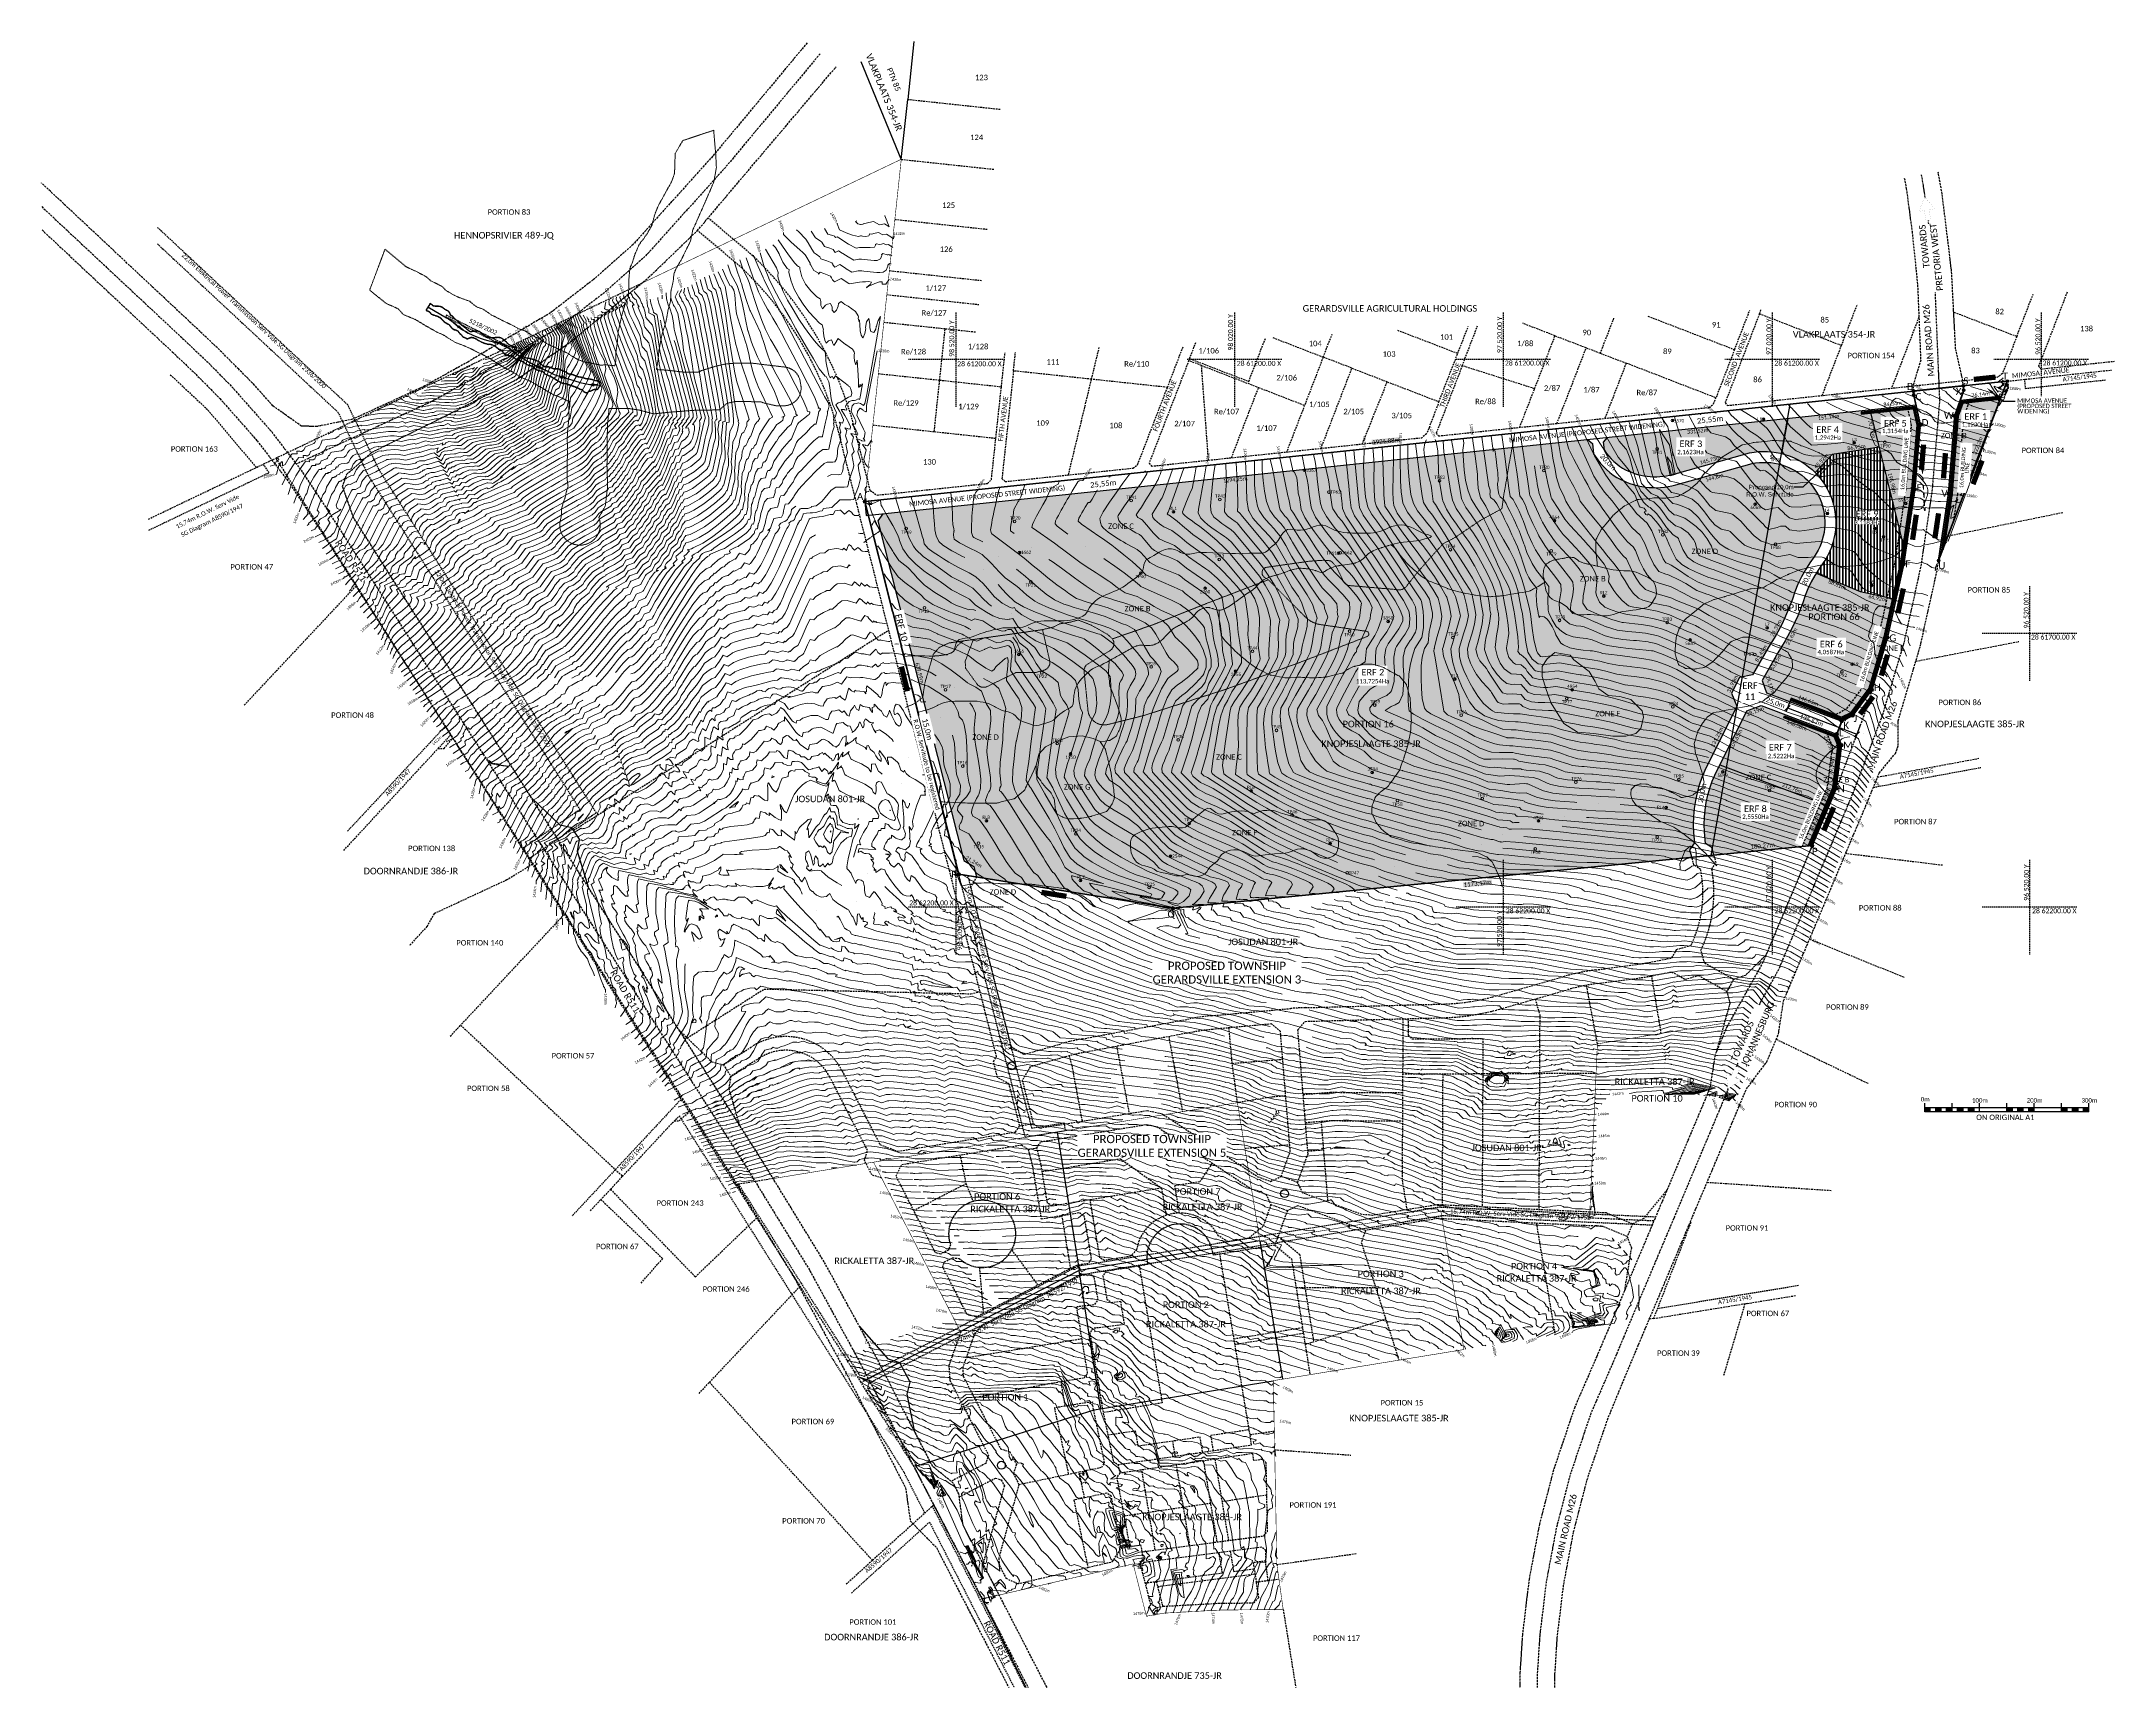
# Model space of a CAD drawing. Header units: metres. Extents: x 5688 to 19740, y -52 to 3406.
# Drawn here: x 5688 to 9475, y 399 to 3406 of the extents above; entities that cross this region are included whole.
import ezdxf
from ezdxf import colors
from ezdxf.entities.mleader import LeaderData, LeaderLine
from ezdxf.enums import TextEntityAlignment as Align
from ezdxf.math import Vec2, Vec3

# ---------------------------------------------------------------- set-up
doc = ezdxf.new("R2010")
doc.units = ezdxf.units.M
for name, pattern in [('$RECOVER_240322110956-0', [0]), ('ACAD_ISO03W100', [30, 12, -18]), ('ACAD_ISO10W100', [18, 12, -3, 0, -3]), ('BORDER2', [22.225, 6.35, -3.175, 6.35, -3.175, 0, -3.175]), ('DASHED', [19.05, 12.7, -6.35]), ('DASHED0', [1, 0.5, -0.5]), ('HIDDEN', [9.525, 6.35, -3.175])]:
    doc.linetypes.add(name, pattern=pattern)
for name, color, linetype in [('0 32m buffer', 11, 'BORDER2'), ('100_YEAR_FLOODLINE', 11, 'Continuous'), ('50_YEAR_FLOODLINE', 7, 'Continuous'), ('AFSTANDE', 7, 'Continuous'), ('BUILDING LINE', 30, 'Continuous'), ('CENTRELINES', 7, 'Continuous'), ('Contours', 7, 'Continuous'), ('DORP', 7, 'Continuous'), ('DORPNAAM', 7, 'Continuous'), ('ERFNO', 7, 'Continuous'), ('ERFNOMMER', 7, 'Continuous'), ('GEEN TOEGANG', 7, 'Continuous'), ('GEO', 140, 'Continuous'), ('LINES', 7, 'Continuous'), ('ONDERVERDELING', 7, 'Continuous'), ('OPPERVLAKTES', 7, 'Continuous'), ('PAD', 7, 'Continuous'), ('PLAASGEDEELTES', 7, 'Continuous'), ('PWV_RESERVES', 7, 'Continuous'), ('RAAM', 7, 'Continuous'), ('River', 7, 'Continuous'), ('ROW SERV', 7, 'Continuous'), ('SERV', 7, 'Continuous'), ('SITE', 7, 'Continuous'), ('SONERING', 7, 'Continuous'), ('STRAATNAAM', 7, 'Continuous'), ('STRAATNAME', 7, 'Continuous'), ('TP', 7, 'Continuous')]:
    doc.layers.add(name, color=color, linetype=linetype)
for name, color, linetype, true_color in [('Sensitivity', 7, 'Continuous', 0xbd0f0f), ('Sonering - Agricultural', 7, 'Continuous', 0x95591d), ('Sonering - Infrastructure', 7, 'Continuous', 0xe8d2b5), ('Sonering - Res 2', 7, 'Continuous', 0xf8ec12), ('Sonering - Special', 7, 'Continuous', 0xdbb88a)]:
    doc.layers.add(name, color=color, linetype=linetype, true_color=true_color)
doc.styles.add('CALIBRII', font='calibri.ttf')
doc.styles.add('MM-STANDARD', font='', dxfattribs={"height": 1})
doc.styles.add('Text_Style_1', font='calibri.ttf')
doc.styles.get('MM-STANDARD').set_extended_font_data('MM-STANDARD')
doc.dimstyles.new('$DIM_Caddie', dxfattribs={"dimtxt": 7, "dimasz": 1, "dimexe": 0, "dimexo": 0, "dimgap": 0, "dimtad": 0, "dimtoh": 1, "dimtxsty": 'Text_Style_1', "dimblk": 'OBLIQUE', "dimcen": 0, "dimse1": 1, "dimse2": 1, "dimsd1": 1, "dimsd2": 1, "dimclrd": 253, "dimclre": 253, "dimclrt": 256, "dimadec": 0, "dimazin": 0, "dimtfac": 1, "dimtmove": 0, "dimatfit": 3, "dimldrblk": 'OBLIQUE', "dimfxl": 0, "dimtfillclr": 2, "dimlwd": -3, "dimlwe": -1, "dimarcsym": 0})

# ---------------------------------------------------------------- blocks, each defined once
blk = doc.blocks.new('CONTOURS-CG')
at = {"layer": 'Contours', "color": 253, "lineweight": 9, "true_color": 0xa1a3a5}
for points, elevation in [([(30992.6, 1896.1), (30990.6, 1894.6), (30994.6, 1890.4), (30999.7, 1889.2), (31000.5, 1889.4), (31004.1, 1889.5), (31004.3, 1890), (31004.3, 1890.1), (31004.5, 1890.3), (31005.2, 1890.1), (31014.7, 1892.7), (31023.2, 1894.4), (31034.1, 1888.7), (31043.2, 1890.4), (31043.2, 1890.4), (31046.5, 1888.3), (31051.9, 1884.8), (31044.1, 1905.2), (31044, 1905.3)], 1432.5), ([(30345.4, 782.3), (30345.4, 782.3), (30346.9, 785.4), (30346.9, 785.4), (30356.6, 804.2), (30366.6, 822.8), (30377.5, 840.2), (30378.4, 840.9), (30380.2, 842.3), (30380.2, 842.3), (30381.3, 849.2), (30381.3, 849.2), (30389.4, 854), (30390.6, 854.5), (30393.3, 856), (30406.4, 868.8), (30407.3, 869.9), (30409.6, 873.8), (30409.6, 873.8), (30413.2, 876.2), (30418.5, 882.1), (30418.8, 886.3), (30418.8, 886.3), (30423.6, 889.1), (30428.5, 897.6), (30435.5, 904.7), (30436.5, 905.7), (30436.9, 907.2), (30437.8, 907.4), (30438.9, 909), (30440.2, 910), (30446, 913.2), (30446, 913.2), (30450.5, 918.8), (30451.6, 920.1), (30462.1, 930.1), (30466.9, 934.2), (30467.9, 935.1), (30484.6, 949.7), (30486.2, 951.1), (30498.3, 957.6), (30507.3, 959.3), (30512.3, 968.1), (30523.3, 973.2), (30537.3, 979), (30537.3, 979.1), (30537.6, 979.4), (30542.7, 986.8), (30542.7, 986.8), (30550.7, 992.1), (30559.7, 994.3), (30559.7, 994.3), (30566.7, 1001), (30571.8, 1007.1), (30580.8, 1018.8), (30580.8, 1018.8), (30585.8, 1024.1), (30594.5, 1026.3), (30605.6, 1035.6), (30615.2, 1046.4), (30622.2, 1054.7), (30623.1, 1056), (30631.9, 1066.9), (30633.9, 1067.6), (30641.9, 1077), (30643.5, 1080.4), (30647.7, 1082.1), (30647.7, 1082.1), (30650.3, 1088.6), (30654.9, 1095.2), (30658.4, 1101.8), (30669, 1119.1), (30679.7, 1136.4), (30690.9, 1153.3), (30704, 1169), (30706.2, 1170.8), (30711.7, 1173), (30718.5, 1181.7), (30721.5, 1186.6), (30721.5, 1186.6), (30725.4, 1189.5), (30728.3, 1191.5), (30731, 1192.7), (30734.7, 1197.6), (30737.7, 1202.3), (30740.7, 1201), (30743.6, 1202.9), (30751.1, 1209.7), (30751.1, 1209.7), (30753.4, 1211.2), (30756.2, 1212.4), (30770.2, 1215.9), (30772.7, 1216.3), (30774.2, 1217.5), (30781.9, 1224.1), (30787.1, 1223.2), (30789.2, 1223.9), (30796.7, 1228), (30800.2, 1227.2), (30805.9, 1235.3), (30805.9, 1235.3), (30813, 1233.1), (30815.1, 1235.3), (30817.6, 1236.7), (30817.6, 1236.7), (30826.4, 1249.8), (30827.9, 1252.5), (30836.9, 1270.1), (30845, 1288.2), (30852.9, 1306.4), (30860.7, 1324.6), (30863.7, 1331.6), (30864.7, 1334.1), (30867.5, 1337), (30869.8, 1341.3), (30868.8, 1343.4), (30873, 1347.1), (30875.7, 1348.1), (30878.7, 1350.2), (30881.4, 1357.6), (30889, 1369.9), (30890, 1370.1), (30891, 1370.3), (30899.8, 1370.5), (30903.1, 1370.7), (30906.8, 1371.7), (30909.1, 1372.3), (30910.2, 1374.4), (30910.2, 1374.4), (30918.4, 1375.4), (30928.9, 1383.4), (30934.6, 1390.8), (30945.6, 1404), (30954.1, 1409.2), (30954.1, 1409.2), (30965.4, 1409.4), (30967.4, 1409.2), (30969.8, 1409.2), (30975.8, 1410), (30977.5, 1415.2), (30977.8, 1419.1), (30978, 1419.8), (30979.5, 1424.6), (30986.1, 1443.5), (30987.4, 1448.9), (30983.8, 1468.7), (30983.8, 1468.7), (30988.1, 1474.5), (30988.1, 1474.5), (30985.5, 1482.6), (30985.1, 1483.4), (30983.3, 1488.7), (30986.4, 1500.8), (30986.4, 1500.8), (30981.6, 1507.6), (30987.7, 1506.5), (30989, 1505.5), (30993.8, 1504.1), (30994.4, 1506.7), (30991.5, 1513.2), (30984.5, 1525.3), (30990.1, 1524.7), (30991.1, 1530.1), (30991.1, 1530.4), (30989.3, 1534), (30982.4, 1548.5), (30984.5, 1557.8), (30987.3, 1560.9), (30987.3, 1560.9), (30987.3, 1561.3), (30992.9, 1562.4), (30994.9, 1563.6), (30999.6, 1562), (31004.9, 1558.6), (31007.2, 1562.2), (31010.7, 1578.4), (31032.4, 1699.4), (31036.2, 1720.9), (31036.2, 1721), (31036, 1721.1), (31032, 1713.8), (31029.6, 1707.4), (31028.5, 1703.7), (31028.3, 1702.7), (31027.4, 1698), (31024, 1691.9), (31023.7, 1691.8), (31018.6, 1693.9), (31017.4, 1695.8), (31016.7, 1701.1), (31016.2, 1707), (31014.7, 1717.5), (31010.6, 1711.3), (31009.1, 1704.6), (31008.8, 1700.3), (31009, 1699), (31008.7, 1696.3), (31007.2, 1690), (31004.3, 1682.6), (31003.9, 1682.4), (31000.7, 1687.1), (30999.3, 1692.4), (30998.9, 1694.1), (30998.8, 1696.4), (30998.4, 1705.3), (30997.8, 1715.2), (30996.7, 1711.4), (30995, 1717.5), (30995.6, 1720.6), (30995.4, 1722.1), (30990.1, 1730.4), (30976.9, 1739.8), (30971, 1743.3), (30967.9, 1745.5), (30963.9, 1748.5), (30959.3, 1744.9), (30958.6, 1739.8), (30955.8, 1732.7), (30951.6, 1728.5), (30947.5, 1732.7), (30947.5, 1738.1), (30944.7, 1744.6), (30939.2, 1743.8), (30935.8, 1741.8), (30929.9, 1735.4), (30927, 1741.2), (30926.8, 1746.7), (30927, 1748.4), (30925.9, 1753.3), (30919.4, 1757.1), (30908.6, 1768.2), (30899.1, 1780.1), (30892.3, 1793.6), (30888.4, 1808.3), (30888.7, 1811), (30886.1, 1812.5), (30883, 1814.3), (30883, 1814.3), (30882.9, 1815), (30879.3, 1818.4), (30867.8, 1833.6), (30857, 1849.4), (30849, 1861.3), (30849, 1861.3)], 1429.5), ([(31052.1, 1788.9), (31051.2, 1787.8), (31045.9, 1780), (31038.9, 1780.4), (31038.9, 1784.7), (31034.4, 1784.4), (31025.9, 1781.2), (31019.1, 1778.4), (31014.3, 1776.2), (31011.7, 1774.7), (31011.2, 1774.3), (31010.9, 1773.4), (31010.5, 1774.2), (31014.6, 1777.9), (31015.9, 1778.5), (31018, 1780.2), (31019.4, 1783.8), (31013.9, 1784.9), (31008.4, 1784.6), (31002.9, 1784.2), (30997.4, 1783.6), (30994, 1783.3), (30979.3, 1780.6), (30977.9, 1781.4), (30964.4, 1790.6), (30952.2, 1784.2), (30948.3, 1788.1), (30946.7, 1791.7), (30944.6, 1794.5), (30932.7, 1799.6), (30926, 1802.1), (30922.7, 1798.4), (30922.2, 1800.6), (30914.1, 1805.4), (30908.5, 1814.7), (30908.5, 1815.2), (30908.1, 1815.4), (30907.5, 1815.8), (30907.3, 1818.8), (30899.6, 1831.9), (30898.4, 1833.7), (30894.1, 1838.1), (30888.5, 1842.9), (30872.7, 1857.1), (30858.6, 1871.1), (30858.9, 1874.6)], 1430), ([(31055.2, 1817), (31052.4, 1818), (31049.1, 1814.8), (31049.6, 1813.1), (31046.4, 1805.5), (31040.7, 1802.2), (31034.8, 1801.5), (31029, 1801.7), (31023.1, 1802), (31017.3, 1802.6), (31011.4, 1803.3), (31005.6, 1804.1), (31001.7, 1804.6), (30995.3, 1804.5), (30983.4, 1802.3), (30973.1, 1808.3), (30971.9, 1809.1), (30961.8, 1815.9), (30952.7, 1811.2), (30949.2, 1815.4), (30948.6, 1816.8), (30947, 1818.9), (30938.2, 1822.7), (30929.1, 1826), (30927.1, 1826.6), (30924.9, 1830.3), (30918.5, 1835), (30914.7, 1837.4), (30910.6, 1844.2), (30903.9, 1855.6), (30903.9, 1855.6), (30899.5, 1862.1), (30886.1, 1876.1), (30883.4, 1878.6), (30882.6, 1879.3)], 1430.5), ([(31056.7, 1831.8), (31053.8, 1833.6), (31052.5, 1833.4), (31050.9, 1834.2), (31050.9, 1834.2), (31049.6, 1833.9), (31048.2, 1833.6), (31040.4, 1836.1), (31037.9, 1833.6), (31038.3, 1832.4), (31035.8, 1826.5), (31030.1, 1823.6), (31024.2, 1823.5), (31018.4, 1823.8), (31012.5, 1824.3), (31006.7, 1825.1), (31001.5, 1825.8), (30996.6, 1825.7), (30987.5, 1824), (30977, 1829.8), (30966.9, 1836.1), (30965.8, 1836.8), (30959.2, 1841.3), (30953.2, 1838.2), (30949.5, 1843.3), (30943.6, 1845.7), (30937.6, 1848), (30933.4, 1849.2), (30928.7, 1857.1), (30925.6, 1859.4), (30917, 1864.8), (30909.4, 1877.2)], 1431), ([(30933.7, 1881.9), (30939.6, 1871.7), (30946.2, 1869.9), (30949.1, 1868.8), (30951.9, 1867.6), (30953.7, 1865.2), (30956.6, 1866.7), (30959.8, 1864.5), (30977.7, 1853.3), (30991.5, 1845.8), (30997.9, 1847), (31001.3, 1847), (31017.3, 1847.1), (31025.3, 1847.5), (31027, 1851.6), (31026.7, 1852.5), (31028.5, 1854.1), (31033.9, 1852.4), (31038, 1853.5), (31041.7, 1854.3), (31046.3, 1851.8), (31050.3, 1852.5), (31050.3, 1852.5), (31058.7, 1847.4)], 1431.5), ([(31060.9, 1868.3), (31060.9, 1868.3), (31060, 1863), (31055.3, 1865.9), (31054.8, 1866.5), (31054.7, 1866.6), (31046.7, 1871.5), (31040.2, 1870.3), (31032.5, 1874.3), (31032.5, 1874.3), (31026.3, 1873.1), (31019.6, 1871.3), (31016.5, 1872.2), (31015.5, 1871.3), (31015.6, 1870.8), (31014.7, 1868.5), (31008.9, 1867.3), (31003, 1867.9), (31001.1, 1868.2), (30999.2, 1868.2), (30995.6, 1867.5), (30984.6, 1869.8), (30973, 1873.6), (30961.1, 1879.5), (30956.7, 1890.5), (30957.4, 1891.1), (30956.2, 1891.7)], 1432), ([(30779.2, 1824.6), (30785.4, 1806.3), (30792.7, 1792.3), (30795.9, 1783.1), (30800.5, 1769), (30807.1, 1748.3), (30812, 1733.7), (30812, 1733.7), (30819.3, 1713.7), (30826, 1697.3), (30835.1, 1679), (30837.4, 1675.4), (30841.8, 1668), (30848.4, 1656.5), (30857, 1640.8), (30867.7, 1620.9), (30880.3, 1596.8), (30894.3, 1569.6), (30901.6, 1552.4), (30902.1, 1550.2), (30902, 1549.5), (30901.9, 1548.8), (30901.9, 1548.7), (30902.8, 1547.5), (30905.9, 1547.1), (30906.7, 1546.7), (30906.6, 1545.2), (30905.4, 1542.4), (30902.3, 1539.4), (30900.6, 1538.7), (30887.1, 1527.4), (30884.5, 1524.4), (30883.8, 1523.3), (30873.6, 1497.7), (30873.6, 1497.7), (30869, 1493.6), (30856.2, 1479), (30851.9, 1472.4), (30840.9, 1456), (30837.2, 1445.3), (30837.2, 1445.3), (30833.2, 1440.1), (30829.9, 1439.8), (30829.9, 1439.8), (30827.9, 1434.6), (30827.9, 1433), (30826.1, 1426.7), (30818.3, 1425.2), (30813.6, 1418.9), (30811.3, 1411.7), (30809.4, 1404.4), (30807.7, 1397), (30807.2, 1394.6), (30806.5, 1392.5), (30805.4, 1390.2), (30804.8, 1389.9), (30804, 1389.4), (30804, 1389.4), (30802.2, 1381), (30800.5, 1377.5), (30800.5, 1377.5), (30799.9, 1369.5), (30799.6, 1366.5), (30799.8, 1363.8), (30799.8, 1360.7), (30799, 1357.9), (30797.4, 1350.5), (30794.9, 1351), (30792.7, 1345.9), (30792.5, 1344.8), (30791.9, 1343), (30784.3, 1334.9), (30769, 1323.3), (30753, 1312.7), (30748.1, 1309.5), (30731.4, 1297.8), (30726.7, 1293.8), (30715.5, 1290.4), (30710.6, 1288.1), (30706.5, 1284.3), (30707.3, 1283.1), (30705.5, 1281.3), (30705.5, 1281.3), (30706, 1280.8), (30705.5, 1280.5), (30706.3, 1280.5), (30705.2, 1280), (30693.9, 1269.2), (30684.6, 1257.1), (30676.1, 1244.4), (30667.7, 1231.7), (30659.5, 1218.8), (30651.4, 1205.9), (30643.4, 1192.8), (30633.1, 1176), (30626.7, 1163.7), (30626.7, 1163.7), (30624.2, 1160.2), (30624.2, 1160.2), (30622.8, 1156.7), (30614, 1153.2), (30610.7, 1146.1), (30606.2, 1140.9), (30601.8, 1139.2), (30601.8, 1139.2), (30597, 1133.3), (30594.7, 1130.1), (30581.2, 1115.4), (30579.3, 1114.3), (30574.5, 1113), (30574.5, 1113), (30564.2, 1103.2), (30555.6, 1093.2), (30550, 1085.9), (30536.6, 1069.3), (30522.6, 1053.2), (30521.2, 1051.8), (30516.7, 1047.4), (30510.8, 1046), (30505.7, 1042.6), (30502.3, 1037.6), (30502.3, 1037.6), (30493.8, 1034), (30485.3, 1029.1), (30478.3, 1025.8), (30474.6, 1020.1), (30472.1, 1013.9), (30464.6, 1012.5), (30462.9, 1009.8), (30458.3, 1006.1), (30455.8, 1004.3), (30452.8, 1000.7), (30452.8, 1000.7), (30446.7, 998.5), (30438.9, 994.6), (30436.4, 992.6), (30433.3, 990.8), (30433.3, 990.8), (30431.8, 989.6), (30427, 987.9), (30420.9, 983.1), (30418.3, 981.9), (30418.3, 981.9), (30406.8, 970.2), (30402.6, 964.6), (30390.7, 949.6), (30385.1, 945.2), (30385.1, 945.2), (30383.2, 944.4), (30378.8, 942), (30379.2, 938), (30373.9, 931.9), (30370.1, 929.2), (30370.1, 929.2), (30367.3, 923.7), (30355.1, 912.5), (30351.3, 909.8), (30344.1, 905.8), (30341.4, 903.4), (30331.4, 904.8), (30330.5, 904.9), (30326.3, 905.6), (30323.5, 907.5), (30326.2, 903.9), (30339.9, 900.9), (30335.3, 898), (30334.1, 897.7), (30333.4, 897.4), (30331.2, 895.2), (30331.2, 895.2), (30327.9, 893.7), (30327.9, 893.7), (30323.9, 889.2), (30319.5, 878.3), (30319.5, 878.3), (30310.4, 873.2), (30306.9, 868.6), (30303.7, 853.2), (30302.9, 849.4)], 1426.5), ([(30803.8, 1832.9), (30804, 1832.7), (30812.8, 1812.6), (30821.5, 1792.5), (30821.8, 1791.8), (30821.8, 1791.8), (30823.4, 1787.9), (30826.5, 1781.5), (30833, 1768.6), (30842.9, 1749.2), (30856.3, 1723.4), (30921.7, 1597.9), (30928.2, 1585.6), (30932.4, 1577.6), (30933.9, 1575), (30940.5, 1564), (30940.6, 1563.9), (30941.6, 1559.5), (30942.3, 1558), (30939.8, 1548.1), (30938.8, 1548.4), (30939.2, 1547.8), (30938.9, 1546.8), (30939.3, 1545.6), (30939, 1545.1), (30939.3, 1543.5), (30938.5, 1541), (30937.8, 1538.1), (30935.7, 1528.1), (30930.1, 1502.5), (30929.8, 1501.5), (30927.9, 1501.3), (30923.1, 1501.3), (30914.2, 1494.3), (30906.3, 1486.1), (30900.6, 1479.9), (30896.3, 1474.6), (30896.3, 1474.6), (30885.2, 1464.8), (30885.2, 1464.8), (30881.1, 1458.5), (30875.7, 1444.8), (30875.7, 1444.8), (30873.2, 1442.6), (30866.4, 1434.8), (30864, 1431.3), (30858.2, 1422.5), (30856.2, 1416.8), (30856.2, 1416.8), (30850.7, 1409.5), (30846, 1409.1), (30846, 1409.1), (30843.4, 1404.1), (30843.3, 1399.6), (30840.7, 1390.8), (30829.8, 1388.7), (30824.3, 1382.7), (30821.8, 1375.6), (30819.6, 1368.4), (30817.7, 1361.1), (30816, 1353.7), (30814.4, 1346.3), (30814.4, 1346), (30813.3, 1343), (30813, 1342.5), (30812.7, 1342.3), (30812.3, 1340.3), (30811.9, 1339.5), (30811.7, 1337.6), (30811.7, 1337.5), (30811.7, 1337.5), (30811.6, 1336.9), (30811.7, 1336.2), (30811.7, 1335.5), (30811.5, 1334.8), (30811.1, 1333.1), (30808.3, 1333.6), (30806, 1328.6), (30805.7, 1326.7), (30805, 1324.7), (30796.6, 1315.7), (30777.5, 1302.3), (30775.7, 1300.9), (30771.7, 1299.7), (30761, 1294.6), (30760.2, 1292), (30761.9, 1289.3), (30756.9, 1287.1), (30754.8, 1287.1), (30751.9, 1286.2), (30750.1, 1283), (30744.5, 1279.9), (30739.5, 1276.5), (30731.4, 1269.1), (30731.4, 1269.1), (30730.9, 1268.7), (30730.3, 1269), (30729.8, 1268.2), (30729.2, 1267.3), (30728.7, 1267.1), (30728.3, 1266.8), (30727.6, 1266.3), (30727.1, 1265.4), (30725.9, 1264), (30717.3, 1260.5), (30717.3, 1260.5), (30706.6, 1251.2), (30698, 1240.1), (30690.1, 1228.5), (30682.4, 1216.8), (30674.9, 1205.1), (30667.5, 1193.4), (30660.2, 1181.7), (30653, 1170), (30641.6, 1151.2), (30636.1, 1140.9), (30636.1, 1140.9), (30632.9, 1136.3), (30632.9, 1136.3), (30631.1, 1131.8), (30623.8, 1128.9), (30621.1, 1123.1), (30615.5, 1116.5), (30611.9, 1115.1), (30611.9, 1115.1), (30605.7, 1107.5), (30603.9, 1104.9), (30590.7, 1089.9), (30584.4, 1085), (30578.3, 1083.4), (30578.3, 1083.4), (30568.2, 1073.3), (30564, 1068.4), (30557.3, 1059.6), (30543.8, 1043.1), (30536.4, 1034.8), (30531, 1029.7), (30524.1, 1028.1), (30518.1, 1024), (30514, 1018.1), (30514, 1018.1), (30504, 1013.8), (30498.5, 1010.7), (30490.2, 1006.8), (30487.9, 1003.3), (30484.9, 996), (30476.1, 994.3), (30475.2, 992.9), (30469.8, 988.6), (30468.6, 987.7), (30467.2, 986.1), (30460.1, 983.5), (30450.8, 978.9), (30449.5, 977.8), (30448, 976.9), (30448, 976.9), (30447.2, 976.3), (30444.8, 975.5), (30441.7, 973.1), (30440.4, 972.5), (30428.6, 961), (30421.3, 951.3), (30409.5, 936.2), (30399.9, 927.7), (30399.9, 927.7), (30399.1, 927.4), (30393.8, 924.4), (30394.3, 919.6), (30387.7, 912), (30383.1, 908.7), (30383.1, 908.7), (30380.5, 903.6), (30379.8, 902.4), (30367.8, 890.4), (30364, 887.1), (30359.5, 882.6), (30359.2, 882.5), (30350, 878.8), (30349.3, 876.4), (30343.9, 872.2), (30336.6, 867.8), (30333.9, 866.3), (30327.3, 857.7), (30325.6, 849.2), (30327.7, 846.6), (30327.7, 846.6), (30327.6, 846.2), (30318.6, 831.2), (30316.4, 827.9), (30316.4, 827.9)], 1427.5), ([(30327.2, 810.9), (30337, 815.6), (30338.7, 826.6), (30341.8, 822.2), (30347.7, 825.4), (30350.4, 831), (30352.5, 836.4), (30354, 841.4), (30355, 845.7), (30357.5, 850.2), (30360.7, 852.7), (30360.7, 852.7), (30362.1, 861.1), (30362.1, 861.1), (30370, 866.1), (30373.3, 867.4), (30376.7, 869.3), (30390.1, 881.7), (30393.5, 886.1), (30396.3, 890.9), (30396.3, 890.9), (30400.6, 893.8), (30407.1, 900.9), (30407.4, 906), (30407.4, 906), (30413.3, 909.3), (30418.9, 919.2), (30431.9, 930.5), (30434.8, 932.9), (30440.3, 937.6), (30440.3, 937.6), (30449.2, 945.4), (30455.7, 951.8), (30471.4, 966.7), (30472.8, 967.9), (30473.4, 968.4), (30474.3, 968.9), (30486.1, 974.9), (30487.6, 976), (30487.6, 976.1), (30497.8, 978.1), (30497.8, 978.1), (30501.2, 986.5), (30502, 987.8), (30511.8, 992.3), (30514.1, 993.6), (30514.1, 993.6), (30525.7, 998.6), (30530.4, 1005.4), (30537.4, 1010.1), (30545.3, 1012), (30545.3, 1012), (30551.5, 1017.9), (30564.6, 1033.3), (30572.4, 1043.6), (30572.4, 1043.6), (30582, 1053.7), (30589.5, 1055.6), (30600.3, 1065.2), (30609.8, 1076), (30613, 1079.8), (30614.4, 1081.7), (30621.9, 1091), (30624.7, 1092), (30631.5, 1100), (30633.6, 1104.7), (30639.4, 1107), (30639.4, 1107), (30641.6, 1112.5), (30645.5, 1118.1), (30650, 1126.5), (30660.5, 1143.9), (30671.2, 1161.2), (30682.2, 1178.3), (30693.4, 1195.2), (30706.2, 1211.1), (30711.7, 1215.6), (30718.8, 1218.5), (30722.8, 1223.6), (30724.6, 1226.5), (30726.9, 1228.2), (30728.5, 1229.3), (30730.1, 1230), (30732.2, 1232.9), (30734, 1235.6), (30735.8, 1234.9), (30737.5, 1236), (30746.5, 1244.2), (30746.5, 1244.2), (30749.3, 1245.9), (30750.5, 1246.5), (30756.6, 1248), (30757.7, 1248.2), (30758.4, 1248.7), (30767.5, 1256.7), (30769.6, 1256.3), (30770.4, 1256.6), (30779.4, 1261.5), (30780.8, 1261.2), (30784.1, 1265.9), (30784.1, 1266), (30787.7, 1271.1), (30787.7, 1271.1), (30796.5, 1268.4), (30797.4, 1269.3), (30798.4, 1269.9), (30807.4, 1282.8), (30810.9, 1289), (30819.2, 1307), (30821.7, 1313), (30822, 1313.7), (30828.5, 1320.4), (30833.8, 1330.2), (30833.5, 1330.8), (30830.2, 1330.3), (30834.9, 1334.4), (30841.4, 1352.2), (30855.4, 1354.8), (30855.4, 1354.8), (30858.4, 1360.8), (30858.6, 1366.1), (30862.1, 1378.4), (30862.1, 1378.4), (30868.1, 1379), (30874.6, 1387.2), (30875.2, 1388.2), (30875.4, 1389), (30876.2, 1390.2), (30876.5, 1390.6), (30877.4, 1391.6), (30877.7, 1391.9), (30878.5, 1393.7), (30885.9, 1405.2), (30889.3, 1408.2), (30890.6, 1409.8), (30904.3, 1424.6), (30918.2, 1439), (30932.9, 1452.7), (30938.6, 1455.3), (30948.9, 1455.2), (30952.8, 1455.7), (30955.9, 1460.7), (30956.8, 1466.1), (30957.4, 1471.6), (30957.7, 1477.2), (30957.8, 1478.6), (30958.2, 1480.4), (30963.3, 1496.2), (30961.4, 1506.9), (30961.4, 1506.9), (30963.7, 1510), (30963.7, 1510), (30961.1, 1517.8), (30962.8, 1524.3), (30962.8, 1524.3), (30960.2, 1528), (30966.8, 1526.1), (30968.4, 1531.4), (30968.3, 1532.4), (30963.3, 1543.9), (30961.2, 1548.2), (30954.4, 1560), (30958.9, 1563.3), (30963.7, 1564.7), (30964.3, 1565), (30977.8, 1573.7), (30977.8, 1573.7), (30982.4, 1575.6), (30983.5, 1581.3), (30982.2, 1586.6), (30980.5, 1591.6), (30980, 1592.5), (30977.6, 1594.1), (30976.7, 1594.8), (30968.7, 1601.2), (30953.6, 1612.9), (30950.2, 1607.4), (30948.3, 1611.8), (30945.9, 1611), (30944.2, 1609.3), (30941.5, 1613.7), (30939.5, 1622.6), (30938, 1630.1), (30937, 1636.2), (30936.4, 1640.8), (30936.2, 1643.9), (30936.3, 1645.1), (30934.7, 1656.6), (30933.3, 1658.6), (30933.3, 1658.6), (30929.9, 1660.6), (30923.2, 1667.7), (30915.4, 1676.7), (30906.7, 1687.8), (30897.3, 1700.9), (30887.1, 1716.2), (30876.2, 1733.6), (30866.1, 1751.2), (30858.4, 1766.8), (30852.9, 1780.2), (30849.3, 1791.3), (30848.3, 1795.6), (30848.9, 1801.2), (30846.1, 1810.1), (30825.8, 1844), (30825.8, 1844)], 1428.5), ([(30768.4, 1821.5), (30768.4, 1821.3), (30775.5, 1800.5), (30778.9, 1790.4), (30778.9, 1790.4), (30781, 1783.5), (30782.3, 1781.2), (30782.3, 1781.2), (30784.5, 1772.1), (30790.5, 1752.3), (30797.6, 1732.8), (30798.3, 1731.1), (30806.9, 1712.5), (30807.5, 1711.3), (30816.6, 1692.1), (30817.6, 1689.5), (30817.6, 1689.5), (30824.1, 1670.2), (30826.8, 1661.3), (30830.8, 1648.9), (30838.4, 1629.1), (30838.7, 1628.4), (30845.1, 1616), (30850.4, 1607), (30859.3, 1590.7), (30871.9, 1566.9), (30881.5, 1546.1), (30881.6, 1545.4), (30881.3, 1543.2), (30881.3, 1543.2), (30882.7, 1541.4), (30884.9, 1541.1), (30879.9, 1538.3), (30879.4, 1538.2), (30877.9, 1537.4), (30872.6, 1524.1), (30867, 1519.1), (30853.4, 1504), (30851.1, 1501.1), (30845.8, 1493), (30845.7, 1492.9), (30833.4, 1474.6), (30832.3, 1472.7), (30827.7, 1459.5), (30827.7, 1459.5), (30824.5, 1455.4), (30823.4, 1455.3), (30821.8, 1455.1), (30821.8, 1455.1), (30820.3, 1449.9), (30820.3, 1449.7), (30818.8, 1444.6), (30812.5, 1443.4), (30808.3, 1437), (30806.1, 1429.8), (30804.4, 1422.4), (30803.7, 1419), (30803, 1417.2), (30801.6, 1414.1), (30799.7, 1413), (30799.7, 1413), (30797.1, 1401.4), (30794.8, 1396.5), (30794.8, 1396.5), (30794, 1385.5), (30793.5, 1381.3), (30793.9, 1377.6), (30793.9, 1373.2), (30792.8, 1369.4), (30790.5, 1359.2), (30788.1, 1359.7), (30786, 1354.6), (30785.9, 1353.8), (30785.3, 1352.1), (30778.1, 1344.5), (30763, 1332.6), (30747.2, 1321.9), (30731.1, 1311.4), (30730.4, 1311), (30713.1, 1299.1), (30708.4, 1295.6), (30702.2, 1290.2), (30700.2, 1289.6), (30695.4, 1287.3), (30691.6, 1283.7), (30693.1, 1281.2), (30689.4, 1277.6), (30689.4, 1277.6), (30689.9, 1277), (30690.4, 1276.5), (30690.4, 1276.5), (30689.5, 1275.8), (30691.1, 1275.9), (30688.8, 1274.7), (30677.6, 1263.8), (30668.7, 1251.4), (30660.3, 1238.7), (30652, 1225.9), (30643.9, 1212.9), (30635.9, 1199.9), (30628.9, 1188.3), (30622, 1175.1), (30622, 1175.1), (30619.9, 1172.1), (30619.9, 1172.1), (30618.7, 1169.2), (30609, 1165.3), (30605.4, 1157.6), (30601.6, 1153.1), (30596.8, 1151.3), (30596.8, 1151.3), (30592.7, 1146.2), (30590.2, 1142.7), (30590.1, 1142.6), (30576.8, 1129), (30572.6, 1127.9), (30572.6, 1127.9), (30562.3, 1118.1), (30552.9, 1107.4), (30551.4, 1105.5), (30546.4, 1099.1), (30533, 1082.5), (30519.2, 1066.2), (30516.5, 1063.3)], 1426), ([(30790.8, 1828.2), (30798, 1807.4), (30798.6, 1805.5), (30806.1, 1785), (30806.4, 1784.3), (30813.3, 1766.2), (30822, 1747.7), (30829.6, 1734.7), (30833.7, 1728), (30839.4, 1718.3), (30846.4, 1705.8), (30854.9, 1690.4), (30864.8, 1672), (30876.1, 1650.8), (30888.8, 1626.6), (30902.9, 1599.5), (30915.3, 1574.3), (30921.6, 1558.7), (30922.6, 1555), (30922.4, 1554.3), (30922.9, 1553.7), (30924.3, 1553.5), (30926.3, 1552.6), (30926.1, 1552), (30924.7, 1549), (30923.4, 1547.5), (30921.9, 1540.7), (30918.6, 1524.8), (30918.3, 1524.4), (30917.5, 1524.3), (30915.4, 1524.3), (30907.1, 1516.6), (30905.6, 1515), (30899.8, 1507.8), (30899.8, 1507.8), (30884.8, 1494.6), (30884.8, 1494.6), (30882.5, 1490.9), (30874.7, 1471.3), (30874.7, 1471.3), (30871.1, 1468.1), (30861.3, 1456.9), (30858, 1451.9), (30849.5, 1439.2), (30846.7, 1431), (30846.7, 1431), (30841.9, 1424.8), (30838, 1424.4), (30838, 1424.4), (30835.7, 1419.3), (30835.6, 1416.3), (30833.4, 1408.7), (30824.1, 1406.9), (30818.9, 1400.8), (30816.5, 1393.7), (30814.5, 1386.4), (30812.7, 1379.1), (30811.1, 1371.6), (30810.8, 1370.3), (30809.9, 1367.8), (30809.2, 1366.4), (30808.4, 1365.9), (30807.2, 1360.7), (30806.2, 1358.5), (30806.2, 1358.5), (30805.8, 1353.6), (30805.6, 1351.7), (30805.8, 1350), (30805.8, 1348.1), (30805.3, 1346.4), (30804.3, 1341.8), (30801.6, 1342.3), (30799.4, 1337.2), (30799.1, 1335.7), (30798.4, 1333.8), (30790.4, 1325.3), (30774.9, 1314), (30765.8, 1308), (30754.5, 1300.1), (30751.2, 1297.3), (30743.6, 1295), (30725.2, 1287.3), (30723.4, 1285.6), (30723, 1284.1), (30723, 1284.1), (30720, 1282.9), (30709.8, 1273.9), (30700.6, 1262.3), (30692.2, 1249.9), (30684, 1237.7), (30676.1, 1225.8), (30668.5, 1213.9), (30661.2, 1202.3), (30654.1, 1191), (30647.2, 1179.8), (30640.5, 1168.9), (30637.3, 1163.6), (30631.4, 1152.3), (30631.4, 1152.3), (30628.6, 1148.3), (30628.6, 1148.3), (30627, 1144.3), (30618.9, 1141.1), (30615.9, 1134.6), (30610.8, 1128.7), (30606.9, 1127.2), (30606.9, 1127.2), (30601.4, 1120.4), (30599.3, 1117.5), (30586, 1102.6), (30581.9, 1099.6), (30576.4, 1098.2), (30576.4, 1098.2), (30566.2, 1088.2), (30559.8, 1080.8), (30553.7, 1072.8), (30552.1, 1070.9)], 1427), ([(30815.9, 1837.3), (30822.4, 1816.3), (30824.1, 1810.6), (30831.8, 1791.3), (30832.2, 1790.5), (30841, 1771.9), (30850.7, 1753.6), (30860.7, 1735.5), (30871.3, 1716.7), (30881.6, 1698.3), (30892.1, 1680), (30902.6, 1661.8), (30913.3, 1643.6), (30924.2, 1625.5), (30935.2, 1612.3), (30937, 1611.3), (30941.8, 1601.6), (30943.6, 1591.2), (30944.9, 1580.7), (30945.8, 1571.2), (30948.1, 1561.1), (30955.3, 1545.2), (30953.3, 1537.1), (30949.5, 1538.2), (30951, 1536), (30950, 1532.3), (30951.5, 1527.8), (30951.5, 1527.8), (30950.2, 1526), (30951.3, 1519.8), (30948.3, 1510.7), (30947.8, 1508.3), (30945.2, 1496.2), (30941.3, 1478.6), (30938.4, 1478.2), (30930.9, 1478.3), (30921.4, 1471.8), (30913.4, 1463.8), (30905.6, 1455.6), (30897.9, 1447.3), (30895.6, 1444.9), (30892.8, 1441.4), (30892.8, 1441.4), (30885.6, 1435), (30885.6, 1435), (30879.8, 1426.1), (30876.7, 1418.4), (30876.7, 1418.4), (30875.3, 1417.1), (30871.4, 1412.7), (30870.1, 1410.7), (30866.8, 1405.7), (30865.7, 1402.5), (30865.7, 1402.5), (30859.4, 1394.2), (30854.1, 1393.7), (30854.1, 1393.7), (30851.3, 1388.8), (30850.9, 1383.2), (30851, 1382.9), (30848.1, 1372.8), (30835.6, 1370.4), (30830.5, 1364.3), (30828.3, 1357.1), (30826.7, 1349.6), (30825.6, 1342.9), (30820.8, 1329.5), (30818.4, 1327.4), (30815.4, 1325.6), (30814.1, 1322.4), (30811.6, 1315.6), (30802.7, 1306.2), (30800.5, 1304.6), (30800.3, 1304.4), (30799.8, 1304.3), (30798.6, 1303.7), (30798.5, 1303.4), (30799.1, 1302.3), (30797.6, 1296.4), (30794, 1291.8), (30789.8, 1287.6), (30788.8, 1286.5), (30788.6, 1286.4), (30788.6, 1286.4), (30788.5, 1286.4), (30788.2, 1286.1), (30778.6, 1289), (30778.6, 1289), (30775.2, 1284.7), (30774.7, 1283.4), (30771.1, 1278.2), (30770.8, 1278.3), (30761, 1272.9), (30760.8, 1272.9), (30760.3, 1272.9), (30753, 1267), (30751.1, 1264.8), (30750.4, 1264.3), (30750.2, 1264.1), (30749.8, 1264), (30747.7, 1263.5), (30747.2, 1263.3), (30744.2, 1261.5), (30734.4, 1252.5), (30733.3, 1251.8), (30732.2, 1252.3), (30731, 1250.5), (30729.7, 1248.7), (30728.6, 1248.2), (30727.6, 1247.5), (30726.1, 1246.4), (30724.9, 1244.5), (30722.4, 1241.2), (30714.5, 1238.1), (30714.5, 1238.1), (30703.8, 1228.6), (30695.6, 1217.5), (30687.8, 1206), (30680.2, 1194.5), (30672.8, 1182.8), (30665.4, 1171), (30658.2, 1159.3), (30650.9, 1147.4), (30645.8, 1138.9), (30640.8, 1129.5), (30640.8, 1129.5), (30637.2, 1124.4), (30637.2, 1124.4), (30635.2, 1119.4), (30628.7, 1116.8), (30626.3, 1111.6), (30620.1, 1104.3), (30616.9, 1103.1), (30616.9, 1103.1), (30610.1, 1094.6), (30608.5, 1092.4), (30595.3, 1077.3), (30586.9, 1070.3), (30580.1, 1068.5), (30580.1, 1068.5), (30579.9, 1068.3)], 1428), ([(30938.9, 1428.8), (30946.4, 1432.3), (30946.4, 1432.3), (30959.4, 1432.2), (30964.3, 1432.9), (30966.8, 1437.9), (30967.5, 1443.4), (30967.8, 1448.8), (30968.1, 1450.1), (30975.4, 1472.6), (30972.6, 1487.8), (30972.6, 1487.8), (30975.9, 1492.3), (30975.9, 1492.3), (30972.2, 1503.2), (30974.6, 1512.6), (30974.6, 1512.6), (30970.9, 1517.8), (30976.4, 1516.4), (30976.6, 1516.2), (30980.3, 1515.1), (30981.4, 1519.6), (30976.3, 1530.7), (30975.8, 1531.6), (30970.7, 1540.3), (30964.4, 1551.4), (30969.8, 1551), (30970.1, 1550.8), (30974, 1550.3), (30974.3, 1551.8), (30973.8, 1552.7), (30972.1, 1556.3), (30972.6, 1558.7), (30979, 1565.6), (30979, 1565.6), (30979, 1565.8), (30984.2, 1567.6), (30988.6, 1567.7), (30991, 1568.1), (30995.2, 1570.5), (30997.6, 1569.7), (30998, 1571), (30998.9, 1574.5), (31000, 1580.3), (31001.5, 1588.2), (31002.8, 1597.5), (31002.5, 1598.3), (31000.3, 1593.1), (30999.2, 1593.8), (30998.7, 1597.7), (30996.8, 1591.5), (30996, 1593.5), (30995.7, 1598.8), (30995.5, 1602.6), (30994.9, 1613.9), (30993.9, 1632.5), (30993.3, 1641.3), (30990.8, 1632.8), (30988.5, 1640.2), (30988, 1646.9), (30988.1, 1651.4), (30988.4, 1653.5), (30988, 1656.8), (30985.1, 1661.4), (30972.8, 1669.8), (30972.2, 1670.2), (30959.3, 1680.4), (30958.8, 1680.7), (30955.4, 1676.3), (30955.3, 1675.2), (30950.9, 1667.9), (30950.9, 1667.9), (30948.2, 1672.8), (30948.3, 1674.1), (30946.5, 1678.2), (30941.2, 1676.7), (30940.8, 1676.4), (30937, 1672.3), (30934, 1678.1), (30932.5, 1685.7), (30931.7, 1691.4), (30931.5, 1695.4), (30931.6, 1696.7), (30929.6, 1705.9), (30924.7, 1708.8), (30915.4, 1718.4), (30905.8, 1729.3), (30896.1, 1741.7), (30886.7, 1755.9), (30878.4, 1771), (30872.7, 1785.6), (30869, 1799.2), (30868.3, 1802), (30868.9, 1806.9), (30865.4, 1808.8), (30857.4, 1820.6), (30851.4, 1833.5), (30850.6, 1835.4), (30844.1, 1847.1), (30839.4, 1852.2)], 1429), ([(30706.5, 1788.6), (30709.5, 1777.3), (30711.4, 1771.3), (30711.3, 1770.3), (30713.3, 1767), (30716.5, 1764.7), (30718.6, 1762.6), (30723, 1749.2), (30725.8, 1735.6), (30728.5, 1721.8), (30731.1, 1708.1), (30733.7, 1694.4), (30736.2, 1680.6), (30743.7, 1639.7), (30747.4, 1618.7), (30751.1, 1597.8), (30754.6, 1576.8), (30757.9, 1555.8), (30759.7, 1534.5), (30759.8, 1532.2), (30759.6, 1528.1), (30754.8, 1527.4), (30754.7, 1527.2), (30754.7, 1527.1), (30753.7, 1508), (30752.7, 1497.3), (30751.2, 1485), (30751.2, 1485), (30752.3, 1474.2), (30752.2, 1461.3), (30749.1, 1450.2), (30748.9, 1449.2), (30746.6, 1438.4), (30742.5, 1420.3), (30741, 1420.5), (30739.4, 1416), (30735.1, 1411.5), (30720.4, 1399), (30705.3, 1387.3), (30688.6, 1377.7), (30683.9, 1375.5), (30677.9, 1374.1), (30675.6, 1368.7), (30675.6, 1368.7), (30673.2, 1368.3), (30673.2, 1368.3), (30671.3, 1363.2), (30669.9, 1362.5), (30666.6, 1354), (30662.5, 1345.3), (30662.1, 1345.7), (30657.9, 1342), (30655.9, 1338.5), (30655.4, 1337.9), (30653.9, 1336.5), (30651.9, 1329.4), (30650.5, 1326.7), (30640.6, 1318.1), (30640.6, 1318.1), (30636.6, 1308), (30628.8, 1300.1), (30623.3, 1290.1), (30623.3, 1290.1), (30616.8, 1283.9), (30616.8, 1283.9), (30612.3, 1274.4), (30612.3, 1274.4), (30601.9, 1267.3), (30591.4, 1252.5), (30591.4, 1252.5), (30577.5, 1247.4), (30577.5, 1247.4), (30571.1, 1237.1), (30558.1, 1229.6), (30552.6, 1226.9), (30552.4, 1225.6), (30554.7, 1224.3), (30550.2, 1222.2), (30549.8, 1221.6), (30536.5, 1207.4), (30532.3, 1203.2), (30521.9, 1192.3), (30521, 1191.1), (30507.6, 1174.5), (30494.1, 1157.9), (30480.4, 1141.5), (30466.2, 1125.5), (30460.5, 1119.4), (30459.3, 1118.2), (30457.8, 1117.9), (30456.4, 1117), (30455.5, 1115.6), (30453.2, 1114.7), (30432.4, 1102.8), (30430.8, 1102), (30422.8, 1090.3), (30421.2, 1087.3), (30420.6, 1085.7), (30418.7, 1085.3), (30413.7, 1077.4), (30412.5, 1076.4), (30404.5, 1070.5), (30394.9, 1059.2), (30394.9, 1059.2), (30393.3, 1058.6), (30391.3, 1057.6), (30383.9, 1051.5), (30374.5, 1046.2), (30374.5, 1046.2), (30370.2, 1042.6), (30370.2, 1042.6), (30355.8, 1037.7), (30337.7, 1023.4), (30330, 1019.8), (30330, 1019.8), (30325.8, 1015.2), (30325.8, 1015.2), (30319.2, 1012.4), (30318.9, 1012.2), (30318.9, 1011.9), (30318.5, 1011.4), (30318.2, 1011.2), (30318.2, 1011.2), (30318, 1010.8), (30313.7, 1007.1), (30311.6, 1005.4), (30309.1, 1002.7), (30309.1, 1002.7), (30304.6, 999.5), (30304.6, 999.5), (30294.5, 987.9), (30292.7, 987.8), (30291.1, 989), (30291.1, 989), (30283.9, 988.2), (30275.4, 980.2), (30270.1, 966.8), (30269.5, 965.4), (30269.1, 964.5), (30268.3, 963.4), (30268.1, 963.1), (30268.1, 963.1), (30264.5, 958.7), (30264.8, 957.7), (30263.4, 956.6), (30263.1, 956.5), (30262.3, 955.9), (30262.3, 955.6), (30262.4, 955.2), (30262.4, 955.2), (30257.7, 952.4), (30256.7, 951.8), (30242.4, 944.2)], 1422.5), ([(30723, 1795.9), (30727.3, 1781.1), (30730.2, 1773.7), (30732.9, 1771.7), (30735.5, 1769.1), (30739, 1755.6), (30741.7, 1741.9), (30744.3, 1728.1), (30746.1, 1718.1), (30749.8, 1697.2), (30753.1, 1676.2), (30756.3, 1655.1), (30759.4, 1634.1), (30765.6, 1591.3), (30768.9, 1569.8), (30772.5, 1548.4), (30772.8, 1546.3), (30774.1, 1539.3), (30776.7, 1531.3), (30776.3, 1530.8), (30776.1, 1529.2), (30777.1, 1526.5), (30777.1, 1526.5), (30774.9, 1512.6), (30771.8, 1503.1), (30766.3, 1491.4), (30766.3, 1491.4), (30764.8, 1474.7), (30764.7, 1468.5), (30764.5, 1465.4), (30763.3, 1455.4), (30763.3, 1455.3), (30764.2, 1446.6), (30764.1, 1436.2), (30761.6, 1427.1), (30761.4, 1426.3), (30758.6, 1413.1), (30756.2, 1402.8), (30754.5, 1403.1), (30752.5, 1397.8), (30747.4, 1392.3), (30732.8, 1379.8), (30717.8, 1367.9), (30701.9, 1357.1), (30686.2, 1349.4), (30679, 1347.6), (30677.5, 1344.1), (30677.5, 1344.1), (30675.9, 1343.8), (30675.9, 1343.8), (30674.6, 1340.4), (30673.7, 1340), (30673.7, 1340), (30671.6, 1334.3), (30668.8, 1328.6), (30668.5, 1328.8), (30664.8, 1324.7), (30664.5, 1324), (30664.1, 1323.6), (30663.1, 1322.7), (30660.9, 1315.1), (30660, 1313.4), (30649.4, 1304.2), (30649.4, 1304.2), (30645.2, 1293.3), (30636.8, 1284.9), (30631, 1274.2), (30631, 1274.2), (30624, 1267.6), (30624, 1267.6), (30619.2, 1257.3), (30619.2, 1257.3), (30608, 1249.8), (30606.8, 1248), (30598.4, 1232.2), (30598.1, 1231.8), (30598, 1231.4), (30584.5, 1226), (30579.4, 1215.2), (30578.6, 1214.2), (30571.7, 1211.6), (30571.7, 1211.6), (30570.9, 1210.6), (30567.2, 1205.5), (30567.2, 1205.5), (30564.1, 1202.3), (30563.1, 1202), (30563.1, 1202), (30552.4, 1192.6), (30542.9, 1182.1), (30533.6, 1171.3), (30530.3, 1167.5), (30528.2, 1164.8), (30514.8, 1148.2), (30501.3, 1131.6), (30487.5, 1115.3), (30475.7, 1102.5), (30473.6, 1100.5), (30471, 1099.9), (30468.7, 1098.4), (30467.2, 1096.1), (30467.2, 1096.1), (30463.4, 1094.5), (30445.6, 1084.4), (30442.7, 1083), (30434.9, 1071.1), (30434.5, 1070.5), (30433.4, 1067.7), (30430.2, 1067.1), (30426, 1060.5), (30424, 1058.8), (30417.3, 1054), (30409.4, 1044.6), (30409.4, 1044.6), (30406.7, 1043.6), (30403.2, 1041.9), (30397, 1036.7), (30389.2, 1032.3), (30389.2, 1032.3), (30385.6, 1029.3), (30385.6, 1029.3), (30373.6, 1025.3), (30358.5, 1013.4), (30352.1, 1010.3), (30352, 1010.3), (30340.6, 997.7), (30340.6, 997.7), (30335.2, 995.4), (30333.9, 994.7), (30334, 993.5), (30332.3, 991.6), (30331.2, 990.7), (30330.3, 989), (30317.8, 978.1), (30313.5, 974.5), (30305.3, 967.9), (30305.2, 967.8), (30295.5, 957.1), (30295.5, 957.1), (30282.9, 948.3), (30280.1, 947.9), (30280.1, 947.9), (30276.7, 944.9), (30277.2, 941.4), (30277.9, 939), (30277.2, 937.7), (30268.7, 932), (30255.7, 923.1)], 1423.5), ([(30739.3, 1802.6), (30739.3, 1802.5), (30748.9, 1783), (30752.3, 1775.7), (30752.3, 1775.6), (30756, 1754.4), (30759.7, 1733.2), (30763.5, 1712), (30767.4, 1690.8), (30771.9, 1669.7), (30773.5, 1663.6), (30778.8, 1644), (30785.1, 1624.8), (30791.6, 1605.6), (30797.6, 1588.4), (30804.5, 1568.2), (30810.9, 1547.9), (30812.8, 1541.2), (30813.4, 1538.3), (30813.4, 1538.3), (30813.7, 1537.6), (30815.3, 1534.1), (30815, 1534), (30815, 1534), (30811.7, 1529.6), (30810.3, 1528.8), (30810, 1528.4), (30806.4, 1523), (30799.1, 1502.3), (30799.1, 1502.3), (30798.3, 1501.3), (30797.6, 1501.2), (30796.9, 1498.5), (30795.2, 1498.2), (30792.8, 1491.5), (30790.2, 1485.7), (30786.7, 1483.7), (30786.7, 1483.7), (30783.6, 1473.7), (30782.9, 1466.9), (30781.9, 1462.4), (30777.7, 1453.4), (30777.7, 1453.4), (30776.5, 1436.7), (30776.5, 1435.8), (30776.3, 1433.4), (30775.4, 1425.8), (30775.4, 1425.7), (30776.1, 1419), (30776, 1411), (30774.1, 1404), (30773.9, 1403.4), (30770.3, 1386.9), (30769.9, 1385.4), (30767.9, 1385.7), (30765.6, 1379.5), (30759.7, 1373.2), (30745.1, 1360.7), (30730.2, 1348.6), (30714.8, 1337.2), (30698.1, 1327.7), (30688.5, 1323.2), (30680.2, 1321.2), (30679.4, 1319.4), (30679.4, 1319.4), (30679, 1319.4), (30678.6, 1319.3), (30678.6, 1319.3), (30678, 1317.6), (30677.6, 1317.4), (30676.5, 1314.6), (30675.1, 1311.8), (30675, 1311.9), (30672.8, 1309.3), (30672.3, 1308.9), (30669.9, 1300.7), (30669.6, 1300.1), (30658.3, 1290.2), (30658.3, 1290.2), (30653.8, 1278.7), (30644.8, 1269.7), (30642.3, 1265), (30643.6, 1263.5), (30641.2, 1261.6), (30645.4, 1262), (30640.4, 1259.3), (30640.3, 1259.3), (30639.5, 1258.8), (30629.8, 1247), (30621.6, 1234.1), (30616.3, 1225.4), (30607.9, 1209.4), (30607.9, 1209.4), (30606.8, 1207.9), (30606.3, 1206.5), (30594.3, 1201.7), (30589.8, 1192.1), (30587.8, 1189.8), (30581.8, 1187.5), (30581.8, 1187.5), (30579.6, 1184.8), (30576.4, 1180.4), (30576.4, 1180.3), (30569.2, 1173), (30566.9, 1172.4), (30566.9, 1172.4), (30556.3, 1162.8), (30546.9, 1152.2), (30538.7, 1142.7), (30535.5, 1138.5), (30522.1, 1121.9), (30508.5, 1105.4), (30494.4, 1089.4), (30490.9, 1085.6), (30488, 1082.8), (30484.3, 1081.9), (30481.1, 1079.8), (30478.9, 1076.6), (30478.9, 1076.6), (30473.5, 1074.3), (30458.9, 1065.9), (30454.6, 1063.9), (30447.9, 1053.7), (30446.3, 1049.8), (30441.6, 1048.9), (30438.3, 1043.6), (30435.4, 1041.3), (30430.1, 1037.4), (30423.9, 1030), (30423.9, 1029.9), (30420, 1028.6), (30415.1, 1026.1), (30410.2, 1022), (30403.9, 1018.5), (30403.9, 1018.5), (30401, 1016.1), (30401, 1016.1), (30391.4, 1012.8), (30379.3, 1003.3), (30374.1, 1000.9), (30374.1, 1000.9), (30355.4, 980.2), (30355.4, 980.2), (30351.2, 978.4), (30348.9, 977.1), (30349, 975), (30346.2, 971.7), (30344.2, 970.2), (30342.6, 967.3), (30330.3, 956.1), (30317.6, 945.4), (30313.3, 941.8), (30298.9, 930.3), (30298.9, 930.3), (30295.9, 926.9), (30294.1, 924.2), (30288.2, 920.1), (30287.7, 919.9), (30283.6, 911.1), (30273.6, 906.1), (30268.7, 902.8)], 1424.5), ([(30757.4, 1815.5), (30762.4, 1799.3), (30774.3, 1778), (30774.3, 1778), (30779.8, 1760.6), (30783.7, 1742.9), (30787.3, 1725.1), (30789.1, 1715.4), (30793.8, 1695.2), (30794.1, 1694.2), (30800.4, 1674.4), (30803.5, 1666.6), (30811.5, 1647.7), (30820.5, 1629.3), (30824, 1622.1), (30833.4, 1603.1), (30842.4, 1583.9), (30846.6, 1573.4), (30846.6, 1573.4), (30849.6, 1564.1), (30851.4, 1559.5), (30861.2, 1540.6), (30860.9, 1539), (30855.9, 1537.5), (30858.9, 1537.8), (30857.7, 1531.6), (30853.3, 1528.1), (30848.5, 1525), (30846.7, 1524), (30846.1, 1523.2), (30839.7, 1513.6), (30839.6, 1513.4), (30828.6, 1497), (30823.6, 1489.5), (30818.1, 1473.8), (30818.1, 1473.8), (30815.8, 1470.7), (30814.9, 1470.6), (30813.8, 1470.5), (30813.8, 1470.5), (30811.5, 1462.6), (30806.8, 1461.7), (30803, 1455.1), (30801.1, 1447.8), (30800.1, 1443.3), (30799.6, 1442), (30797.8, 1438), (30795.4, 1436.6), (30795.4, 1436.6), (30792.9, 1426.5), (30792.7, 1424.9), (30792, 1421.7), (30789.1, 1415.5), (30789.1, 1415.5), (30788.1, 1401.5), (30787.5, 1396.1), (30787.9, 1391.4), (30787.9, 1385.8), (30786.6, 1381), (30783.7, 1368), (30781.4, 1368.4), (30779.4, 1363.2), (30779.3, 1362.8), (30778.8, 1361.2), (30772, 1354), (30757.4, 1341.5), (30742.6, 1329.3), (30727.3, 1317.7), (30711.3, 1307.1), (30694, 1298.5), (30690.8, 1297), (30682.7, 1295.1), (30687.2, 1293.3), (30685.1, 1291.4), (30681.3, 1286.2), (30681.3, 1286.2), (30678.4, 1284.8), (30676.6, 1283.1), (30678.9, 1279.4), (30673.3, 1273.8), (30673.3, 1273.8), (30674.8, 1272.2), (30674.8, 1272.2), (30673.4, 1271), (30675.9, 1271.3), (30672.3, 1269.4), (30661.5, 1258.3), (30652.9, 1245.7), (30644.6, 1232.9), (30636.5, 1220), (30628.5, 1206.9), (30624.7, 1200.7), (30617.3, 1186.5), (30617.3, 1186.5), (30615.5, 1184.1), (30615.5, 1184.1), (30614.5, 1181.6), (30604.1, 1177.5), (30600.2, 1169.1), (30597, 1165.3), (30591.8, 1163.4), (30591.8, 1163.4), (30588.3, 1159.1), (30585.6, 1155.2), (30585.6, 1155.2), (30574.3, 1143.6), (30570.7, 1142.7), (30570.7, 1142.7), (30560.3, 1133), (30550.9, 1122.3), (30547.1, 1117.9), (30542.8, 1112.2), (30529.3, 1095.6), (30515.7, 1079.2), (30506, 1068.7), (30502.3, 1065.1), (30497.6, 1064), (30493.4, 1061.2), (30490.6, 1057.1), (30490.6, 1057.1), (30483.7, 1054.2), (30472.1, 1047.5), (30466.4, 1044.9), (30461.2, 1036.9), (30459.2, 1031.9), (30453.1, 1030.7), (30450.6, 1026.7), (30446.9, 1023.7), (30443, 1020.8), (30438.3, 1015.3), (30438.3, 1015.3), (30433.4, 1013.5), (30427, 1010.4), (30423.3, 1007.3), (30418.6, 1004.6), (30418.6, 1004.6), (30417.9, 1004), (30416.4, 1002.8), (30416.4, 1002.8), (30409.2, 1000.4), (30400.1, 993.2), (30396.2, 991.4), (30396.2, 991.4), (30385, 979.3), (30383.9, 977.8), (30371.4, 963.5), (30370.3, 962.7), (30370.3, 962.7), (30367.2, 961.4), (30363.8, 959.5), (30364.1, 956.5), (30360, 951.8), (30357.1, 949.7), (30357.1, 949.7), (30355, 945.5), (30343.6, 933.2), (30330.5, 923), (30321.7, 916.7), (30317.8, 914.4), (30316.1, 915.1), (30314.5, 915), (30308.1, 907.2), (30302, 899.3), (30299.2, 895.7), (30290.2, 883.9), (30290.2, 883.9), (30288.8, 882.3), (30288.1, 880.8), (30286.9, 880), (30286.4, 879.4), (30285.8, 876.7)], 1425.5), ([(30698.9, 1783.9), (30699, 1783.7), (30703.5, 1769.7), (30703.5, 1769.7), (30703.7, 1768.9), (30703.9, 1768.5), (30703.7, 1766.2), (30703.7, 1766.2), (30705.5, 1763.2), (30708.3, 1761.2), (30710.2, 1759.3), (30714.9, 1746.1), (30717.7, 1732.4), (30720.5, 1718.7), (30723.2, 1705), (30725.8, 1691.2), (30728.4, 1677.5), (30730.9, 1663.8), (30740.6, 1610.9), (30744.3, 1590), (30747.8, 1569), (30751.1, 1548), (30752.2, 1532.7), (30752, 1529.6), (30748.3, 1529), (30747.5, 1527.6), (30747.7, 1526.2), (30746.8, 1513.3), (30745.1, 1499.8), (30745.1, 1499.8), (30746.4, 1488), (30746.3, 1473.9), (30742.9, 1461.7), (30742.6, 1460.6), (30740.5, 1450.7), (30735.6, 1429), (30734.3, 1429.2), (30732.8, 1425.2), (30729, 1421.1), (30714.3, 1408.6), (30699, 1397.1), (30682.7, 1388.6), (30677.3, 1387.3), (30674.6, 1381), (30674.6, 1381), (30671.8, 1380.5), (30671.8, 1380.5), (30669.6, 1374.5), (30668, 1373.8), (30664.2, 1363.8), (30659.4, 1353.7), (30658.9, 1354.2), (30654.5, 1350.6), (30651.7, 1345.8), (30651.7, 1345.7), (30651.1, 1345), (30649.3, 1343.4), (30647.3, 1336.6), (30645.7, 1333.4), (30636.1, 1325.1), (30636.1, 1325.1), (30632.3, 1315.3), (30624.8, 1307.7), (30619.5, 1298.1), (30619.5, 1298.1), (30613.2, 1292.1), (30613.2, 1292.1), (30608.9, 1282.9), (30608.9, 1282.9), (30598.8, 1276.1), (30588.7, 1261.8), (30588.7, 1261.8), (30575.3, 1256.9), (30575.3, 1256.9), (30569.1, 1246.9), (30556.5, 1238.5), (30542.9, 1231.7), (30542.2, 1231.4), (30536.5, 1228.1), (30536.4, 1228.1), (30536.3, 1228), (30535.3, 1226.8), (30536.5, 1227.7), (30540, 1226.5), (30537.2, 1221.8), (30537, 1221.6), (30529.9, 1217.7), (30529.1, 1217.3), (30527.9, 1215.4), (30517.7, 1204.7), (30517.3, 1204.2), (30503.9, 1187.6), (30490.5, 1171), (30476.8, 1154.6), (30462.8, 1138.5), (30452.9, 1127.9), (30452.1, 1127.1), (30451.1, 1126.8), (30450.2, 1126.2), (30449.6, 1125.4), (30448.1, 1124.7), (30425.8, 1112), (30424.9, 1111.5), (30416.8, 1099.9), (30414.5, 1095.6), (30414.1, 1094.6), (30412.9, 1094.4), (30407.6, 1085.8), (30406.8, 1085.2), (30398.1, 1078.8), (30387.7, 1066.5), (30387.7, 1066.5), (30386.7, 1066.1), (30385.3, 1065.5), (30377.3, 1058.8), (30367.2, 1053.1), (30367.2, 1053.1), (30362.5, 1049.2), (30362.5, 1049.2), (30356.5, 1047.2)], 1422), ([(30714.4, 1792.8), (30714.4, 1792.7), (30716.3, 1786.1), (30719.9, 1772.9), (30721.2, 1770.7), (30724.7, 1768.2), (30727, 1765.9), (30731, 1752.4), (30733.8, 1738.7), (30736.4, 1725), (30739, 1711.3), (30750.6, 1647.5), (30754.3, 1626.5), (30757.9, 1605.6), (30761.3, 1584.6), (30764.7, 1563.6), (30767, 1542.4), (30767.5, 1531.6), (30767.3, 1527.6), (30767.3, 1527.5), (30767.5, 1526.8), (30766.8, 1523.5), (30760.6, 1510.4), (30760.6, 1510.4), (30759, 1493.7), (30758.8, 1484.8), (30758.6, 1481.3), (30757.2, 1470.2), (30757.2, 1470.2), (30758.2, 1460.4), (30758.2, 1448.8), (30755.4, 1438.6), (30755.2, 1437.7), (30752.6, 1425.8), (30749.4, 1411.6), (30747.8, 1411.8), (30745.9, 1406.9), (30741.2, 1401.9), (30726.6, 1389.4), (30711.5, 1377.6), (30695.3, 1367.3), (30685, 1362.5), (30678.5, 1360.9), (30676.6, 1356.4), (30676.6, 1356.4), (30674.5, 1356), (30674.5, 1356), (30672.9, 1351.8), (30671.8, 1351.2), (30669.1, 1344.1), (30665.7, 1337), (30665.3, 1337.2), (30661.4, 1333.4), (30660.2, 1331.2), (30659.8, 1330.7), (30658.5, 1329.6), (30656.4, 1322.3), (30655.3, 1320.1), (30645, 1311.1), (30645, 1311.1), (30640.9, 1300.7), (30632.8, 1292.5), (30627.2, 1282.2), (30627.2, 1282.2), (30620.4, 1275.8), (30620.4, 1275.8), (30615.7, 1265.8), (30615.7, 1265.8), (30605, 1258.5), (30594.1, 1243.3), (30594.1, 1243.3), (30579.7, 1238), (30579.7, 1238), (30578.7, 1236.2), (30574.2, 1226.7), (30574.2, 1226.7), (30574, 1226.4), (30566.7, 1223.7), (30566.7, 1223.7), (30566.6, 1223.5), (30562.7, 1218.1), (30562.6, 1218), (30561.6, 1216.9), (30561.2, 1216.9), (30550.4, 1207.5), (30540.9, 1197), (30531.6, 1186.3), (30526.1, 1179.9), (30524.6, 1177.9), (30511.2, 1161.3), (30497.7, 1144.8), (30484, 1128.4), (30469.6, 1112.6), (30468.1, 1110.9), (30466.5, 1109.4), (30464.4, 1108.9), (30462.6, 1107.7), (30462.1, 1106.9), (30461.3, 1105.9), (30461.3, 1105.9), (30458.3, 1104.6), (30439, 1093.6), (30436.8, 1092.5), (30428.8, 1080.7), (30427.9, 1078.9), (30427, 1076.7), (30424.4, 1076.2), (30419.9, 1068.9), (30418.2, 1067.6), (30410.9, 1062.2), (30409, 1060)], 1423), ([(30731.5, 1799.1), (30731.5, 1799.1), (30734.1, 1793.6), (30734.1, 1793.6), (30741.4, 1774.9), (30743.9, 1772.4), (30743.9, 1772.4), (30747, 1758.8), (30749.2, 1746.9), (30752.7, 1725.9), (30755.9, 1704.9), (30757.4, 1694.2), (30760.6, 1672.7), (30762.6, 1661), (30766.2, 1639.7), (30770.1, 1618.5), (30773.8, 1601.5), (30776.1, 1594.2), (30778.6, 1587.3), (30784.4, 1569.7), (30793.4, 1541.7), (30795.9, 1532.7), (30792.2, 1528.7), (30792, 1526.8), (30792, 1526.7), (30791.7, 1522.1), (30790, 1517.6), (30789.6, 1516.6), (30789.6, 1516.5), (30789.5, 1516.4), (30789.5, 1516.4), (30789.4, 1516.2), (30786.4, 1509.6), (30782.4, 1507.2), (30782.4, 1507.2), (30779.1, 1497.3), (30778, 1487.9), (30776.9, 1482.8), (30772, 1472.4), (30772, 1472.4), (30770.6, 1455.7), (30770.6, 1452.1), (30770.4, 1449.4), (30769.3, 1440.6), (30769.3, 1440.5), (30770.1, 1432.8), (30770.1, 1423.6), (30767.8, 1415.6), (30767.7, 1414.9), (30764.5, 1400.3), (30763.1, 1394.1), (30761.2, 1394.4), (30759.1, 1388.6), (30753.5, 1382.8), (30738.9, 1370.2), (30724, 1358.2), (30708.4, 1347.1), (30691.3, 1338.1), (30687.3, 1336.3), (30679.6, 1334.4), (30678.5, 1331.8), (30678.5, 1331.8), (30677.3, 1331.5), (30677.3, 1331.5), (30676.3, 1329), (30675.6, 1328.7), (30675.6, 1328.7), (30674, 1324.4), (30672, 1320.2), (30671.8, 1320.3), (30668.5, 1316.5), (30667.7, 1315.8), (30665.4, 1307.9), (30664.8, 1306.7), (30653.9, 1297.2), (30653.9, 1297.2), (30649.5, 1286), (30640.8, 1277.3), (30634.8, 1266.3), (30634.8, 1266.3), (30627.6, 1259.4), (30627.6, 1259.4), (30626.5, 1257), (30630.2, 1257.3), (30624.6, 1254.3), (30624.1, 1254.1), (30623, 1253.6), (30614.1, 1241.1), (30612.1, 1237.8), (30603.1, 1220.8), (30603.1, 1220.8), (30602.5, 1219.9), (30602.1, 1218.9), (30589.4, 1213.9), (30584.6, 1203.7), (30583.2, 1202), (30576.8, 1199.5), (30576.8, 1199.5), (30575.3, 1197.7), (30571.8, 1192.9), (30571.8, 1192.9), (30566.6, 1187.6), (30565, 1187.2), (30565, 1187.2), (30554.4, 1177.7), (30544.9, 1167.1), (30535.6, 1156.4), (30534.5, 1155.1), (30531.9, 1151.6), (30518.5, 1135), (30504.9, 1118.5), (30491, 1102.3), (30483.3, 1094), (30480.8, 1091.7), (30477.7, 1090.9), (30474.9, 1089.1), (30473, 1086.4), (30473, 1086.4), (30468.4, 1084.4), (30452.2, 1075.1), (30448.6, 1073.5), (30441.2, 1062.1), (30440.8, 1061)], 1424), ([(30747.2, 1807.8), (30756.2, 1787.7), (30759.3, 1780.8), (30760.7, 1777.9), (30763.5, 1776.6), (30763.6, 1776.6), (30768.2, 1769), (30769.7, 1760.8), (30770.7, 1752.5), (30771.4, 1744.1), (30771.9, 1735.7), (30772.1, 1731.5), (30773.2, 1725.7), (30779, 1706.3), (30784.1, 1691.6), (30790.7, 1671.3), (30791, 1670.1), (30795.9, 1649.8), (30796.8, 1645.6), (30801.5, 1624.7), (30803.8, 1616.2), (30803.8, 1616.2), (30808.6, 1602.1), (30810.5, 1597.9), (30812.6, 1593.5), (30818.6, 1580.7), (30828.4, 1559.5), (30838.5, 1537.6), (30838.7, 1537.1), (30833, 1534.5), (30833.6, 1534.4), (30833.8, 1534.4), (30833.6, 1534.2), (30833.5, 1533.9), (30823.7, 1519.4), (30815, 1506.2), (30808.6, 1488.1), (30808.6, 1488.1), (30807, 1486), (30805.7, 1485.8), (30804.2, 1480.5), (30801, 1479.9), (30797.8, 1473.1), (30796.5, 1467.6), (30796.2, 1466.7), (30794, 1461.9), (30791, 1460.1), (30791, 1460.1), (30788.3, 1450.1), (30787.8, 1445.9), (30787, 1442.1), (30783.4, 1434.5), (30783.4, 1434.4), (30782.2, 1417.4), (30781.4, 1410.9), (30782, 1405.2), (30782, 1398.4), (30780.3, 1392.5), (30776.8, 1376.7), (30774.7, 1377), (30772.8, 1371.9), (30772.7, 1371.9), (30772.2, 1370.4), (30765.8, 1363.6), (30751.2, 1351.1), (30736.4, 1338.9), (30721, 1327.4), (30704.7, 1317.3), (30689.6, 1310.1), (30680.8, 1308), (30680.6, 1307.6), (30680.4, 1307.1), (30680.4, 1307.1), (30680, 1307.1), (30679.7, 1306.2), (30679.5, 1306.1), (30678.9, 1304.7), (30678.3, 1303.4), (30678.2, 1303.4), (30677.1, 1302.2), (30676.9, 1301.9), (30674.5, 1293.5), (30674.4, 1293.4), (30662.7, 1283.3), (30662.7, 1283.3), (30662.1, 1281.7), (30664.7, 1277.5), (30657.3, 1270), (30657.3, 1270), (30659.2, 1267.8), (30659.2, 1267.8), (30657.3, 1266.3), (30660.6, 1266.6), (30655.9, 1264.1), (30645.6, 1252.7), (30637.2, 1239.9), (30629, 1227), (30621.1, 1214), (30620.5, 1213.1), (30612.6, 1198), (30612.6, 1198), (30611.2, 1196), (30611.2, 1196), (30610.4, 1194), (30599.2, 1189.6), (30595, 1180.6), (30592.4, 1177.6), (30586.8, 1175.4), (30586.8, 1175.4), (30584, 1171.9), (30581, 1167.8), (30581, 1167.8), (30571.7, 1158.3), (30568.8, 1157.5), (30568.8, 1157.5), (30558.3, 1147.9), (30548.9, 1137.3), (30542.9, 1130.3), (30539.1, 1125.4), (30525.7, 1108.7), (30512.1, 1092.3), (30498.4, 1077.1), (30495.1, 1074), (30490.9, 1073), (30487.2, 1070.5), (30484.7, 1066.8), (30484.7, 1066.8), (30478.6, 1064.2), (30471.9, 1060.4)], 1425), ([(30534.2, 1747.7), (30532, 1735.3), (30533.4, 1734.7), (30535.6, 1733.1), (30538, 1733.5), (30538.4, 1732.7), (30541.4, 1733.5), (30538.8, 1729.6), (30542.3, 1730.9), (30541.7, 1729.2), (30538.6, 1726.3), (30538.5, 1719.9), (30540.5, 1714.1), (30542.4, 1708.4), (30544.4, 1702.6), (30546.4, 1696.9), (30548.5, 1691.2), (30550.5, 1685.5), (30552.5, 1679.8), (30554.6, 1674.1), (30556.7, 1668.4), (30558.8, 1662.7), (30572.7, 1625.4), (30575, 1619.9), (30583.2, 1600.7), (30583.7, 1599), (30583.7, 1598.9), (30584.1, 1595.9), (30589.5, 1577.2), (30591.7, 1574.7), (30591.7, 1574.7), (30597.4, 1559.9), (30599.4, 1546.8), (30599.3, 1544.8), (30598.8, 1541.8), (30593.2, 1530.1), (30591.2, 1531.7), (30585.9, 1529.9), (30581, 1524.6), (30576.7, 1519.3), (30572.9, 1514.3), (30569.6, 1509.6), (30566.8, 1505.4), (30564.4, 1501.6), (30562.5, 1498.2), (30562.3, 1497.9), (30559.9, 1495), (30552.7, 1488.6), (30552.4, 1487.4), (30545.3, 1473.3), (30543.1, 1471.3), (30543.1, 1471.3), (30542.2, 1469.1), (30540.4, 1467.3), (30539.2, 1465.1), (30539.2, 1465.1), (30537.8, 1463.7), (30537.8, 1463.7), (30536.7, 1461.5), (30536.7, 1461.5), (30534.4, 1460), (30532.1, 1456.7), (30532.1, 1456.7), (30529, 1455.5), (30529, 1455.5), (30527.5, 1453.2), (30520, 1448.8), (30512.6, 1443.5), (30503.7, 1431.2), (30495.4, 1424), (30478.8, 1414.8), (30473.1, 1411.9), (30468.9, 1409.6), (30450.3, 1399), (30431.7, 1388.3), (30413.2, 1377.4), (30402.3, 1369.9), (30397.4, 1364.2), (30396.4, 1362.4), (30392.8, 1359.5), (30387.6, 1357.8), (30382.6, 1355.7), (30360.7, 1346), (30360.7, 1346), (30340.2, 1339.4), (30333.5, 1330.5), (30320.1, 1322.6), (30305.9, 1316.4), (30303.4, 1315.4), (30298, 1312.7), (30295.3, 1311), (30293.7, 1308.6), (30293.7, 1308.6), (30289.3, 1306.1), (30278.2, 1303.2), (30278.2, 1303.2), (30273.6, 1298.9), (30265.2, 1292.9), (30259.1, 1289.3), (30259.1, 1289.2), (30256.1, 1286.2), (30250.1, 1278.3), (30248.3, 1270), (30248.3, 1270), (30239.6, 1261.8), (30229.8, 1256.5), (30215.5, 1246.5), (30214.5, 1245.3), (30212.2, 1238.7), (30209.4, 1229.9), (30201.7, 1230), (30199.8, 1227), (30193.4, 1222.9), (30193.4, 1222.9), (30191.2, 1218.2), (30191.2, 1218.2), (30176.5, 1213.1), (30180, 1206.9), (30178.8, 1200.5), (30175.8, 1195.8), (30171.8, 1191.9), (30167.8, 1188.2), (30163.5, 1184.7), (30159.2, 1181.2), (30154.7, 1177.9), (30150.2, 1174.6), (30147.2, 1172.5), (30141.8, 1166.8), (30138.2, 1160.9), (30133.2, 1148.9), (30133.2, 1148.9), (30131.8, 1147.6), (30130, 1148.1), (30130.8, 1144.9), (30130.3, 1143), (30130.1, 1143.4), (30127.3, 1138.6), (30127, 1135.5), (30126.6, 1134.6), (30123.7, 1130.6)], 1411.5), ([(30540.8, 1752.1), (30539.7, 1748), (30540.3, 1746.1), (30540.1, 1742.7), (30541.2, 1742.2), (30547.5, 1737.8), (30548, 1737.8), (30548.1, 1737.8), (30548.4, 1737.8), (30545.4, 1733.3), (30549.4, 1734.8), (30548.7, 1732.9), (30545.2, 1729.6), (30545.5, 1723.3), (30547.5, 1717.5), (30549.5, 1711.8), (30551.5, 1706.1), (30553.5, 1700.3), (30555.6, 1694.6), (30557.6, 1688.9), (30559.7, 1683.2), (30561.8, 1677.5), (30563.9, 1671.8), (30572, 1650.3), (30575.1, 1642.9), (30583.6, 1623.9), (30586.5, 1615.5), (30586.5, 1615.5), (30587, 1611.5), (30591.8, 1595), (30595.1, 1591.1), (30595.1, 1591.1), (30599.8, 1575.9), (30603.7, 1560.5), (30605.3, 1554), (30607, 1546.5), (30606.4, 1542.7), (30600.3, 1525.7), (30596.3, 1521.7), (30594.4, 1523.3), (30589, 1521.4), (30584.2, 1516.2), (30580, 1510.9), (30576.3, 1506), (30573.1, 1501.4), (30570.4, 1497.2), (30568.1, 1493.4), (30566.6, 1490.6), (30564.2, 1487.9), (30557.3, 1481.7), (30556.9, 1480.2), (30550.1, 1466.6), (30547.5, 1464.4), (30547.5, 1464.4), (30546.5, 1461.7), (30544.5, 1459.7), (30543, 1457.1), (30543, 1457.1), (30541.4, 1455.5), (30541.4, 1455.5), (30540.2, 1453), (30540.2, 1453), (30537.5, 1451.2), (30534.8, 1447.4), (30534.8, 1447.4), (30531.2, 1446.1), (30531.2, 1446.1), (30529.5, 1443.4), (30520.8, 1438.3), (30513.7, 1433.3), (30505.3, 1421.5), (30497.4, 1414.7), (30480.8, 1405.5), (30476.1, 1403.1), (30472.1, 1401), (30453.5, 1390.3), (30434.9, 1379.6), (30416.5, 1368.8), (30408.7, 1363.2), (30403.1, 1356.7), (30402.1, 1354.7), (30398, 1351.5), (30393.1, 1349.8), (30388.3, 1347.8), (30367.6, 1338.6), (30367.5, 1338.6), (30348.1, 1332.4), (30340.2, 1321.9), (30326.8, 1314.1), (30312.6, 1307.9), (30311.8, 1307.6), (30306.7, 1305.1), (30303.3, 1303), (30301.2, 1299.9), (30301.2, 1299.9), (30295.8, 1296.8), (30285.3, 1294.1), (30285.3, 1294.1), (30280.9, 1290.1), (30272.9, 1284.4), (30267.1, 1280.9), (30267.1, 1280.8), (30264.3, 1278), (30258.6, 1270.4), (30256.9, 1262.6), (30256.9, 1262.6), (30248.1, 1254.5), (30239.3, 1249.7), (30225.2, 1239.6), (30224.8, 1239.1), (30222.6, 1232.9), (30219.9, 1224.5), (30212.7, 1224.6), (30210.8, 1221.8), (30204.8, 1217.9), (30204.8, 1217.9), (30202.7, 1213.4), (30202.7, 1213.4), (30188.7, 1208.6), (30192.1, 1202.7), (30190.9, 1197), (30188, 1191.7), (30183.5, 1187.1), (30179.1, 1182.7), (30174.7, 1178.6), (30170.4, 1174.8), (30166.2, 1171.2), (30162.1, 1167.9), (30158.1, 1164.7), (30154.2, 1161.8), (30151, 1159.5), (30144.2, 1152.4), (30141.2, 1147.5), (30137, 1137.5), (30137, 1137.5), (30135.8, 1136.4), (30134.4, 1136.8), (30135, 1134.1), (30134.6, 1132.6), (30134.4, 1132.9), (30131.2, 1128.2), (30130.7, 1123.4), (30130.2, 1122.3), (30129.5, 1121.2)], 1412), ([(30547.4, 1754.2), (30546.4, 1750.6), (30547.4, 1747.5), (30551.2, 1743.1), (30551.2, 1743.1), (30551.5, 1741.7), (30551.5, 1741.7), (30553.6, 1739.5), (30552, 1737.1), (30556.6, 1738.7), (30555.8, 1736.6), (30551.8, 1732.8), (30552.6, 1726.7), (30554.6, 1720.9), (30556.6, 1715.2), (30558.6, 1709.5), (30560.7, 1703.8), (30562.7, 1698.1), (30564.8, 1692.4), (30567, 1686.7), (30571.3, 1675.1), (30575.1, 1666), (30583.7, 1647), (30589.2, 1632), (30589.2, 1632), (30589.9, 1627), (30594.1, 1612.7), (30598.6, 1607.4), (30598.6, 1607.4), (30603.2, 1592.2), (30607.1, 1576.8), (30607.6, 1574.9), (30612.6, 1554.2), (30614.3, 1545.2), (30614, 1543.7), (30608.3, 1527.1), (30599.5, 1513.3), (30597.7, 1514.8), (30592.1, 1512.9), (30587.5, 1507.7), (30583.4, 1502.5), (30579.8, 1497.7), (30576.7, 1493.1), (30574, 1489), (30571.8, 1485.2), (30570.8, 1483.4), (30568.6, 1480.8), (30561.9, 1474.8), (30561.4, 1473.1), (30554.9, 1459.9), (30551.9, 1457.4), (30551.9, 1457.4), (30550.8, 1454.4), (30548.5, 1452.1), (30546.9, 1449.2), (30546.9, 1449.2), (30545, 1447.3), (30544.9, 1447.3), (30543.6, 1444.5), (30543.6, 1444.5), (30540.6, 1442.4), (30537.5, 1438.1), (30537.5, 1438.1), (30533.4, 1436.6), (30533.4, 1436.6), (30531.5, 1433.6), (30521.5, 1427.8), (30514.9, 1423), (30506.8, 1411.8), (30499.3, 1405.4), (30482.7, 1396.2), (30479.1, 1394.4), (30475.4, 1392.3), (30456.7, 1381.7), (30438.2, 1371), (30419.7, 1360), (30415.1, 1356.4), (30408.9, 1349.3), (30408.5, 1348.5), (30407.7, 1347.1), (30407.7, 1347.1), (30403.2, 1343.5), (30398.5, 1341.9), (30394.1, 1340), (30374.4, 1331.3), (30374.4, 1331.3), (30356, 1325.4), (30347, 1313.3), (30333.5, 1305.6), (30320.2, 1299.9), (30315.3, 1297.5), (30311.3, 1295), (30308.8, 1291.3), (30308.8, 1291.3), (30302.3, 1287.6), (30292.3, 1285), (30292.3, 1285), (30288.2, 1281.2), (30280.7, 1275.8), (30275.2, 1272.5), (30275.1, 1272.5), (30272.5, 1269.8), (30267.1, 1262.6), (30265.5, 1255.2), (30265.5, 1255.2), (30256.6, 1247.2), (30248.8, 1243), (30235.1, 1233), (30233, 1227.1), (30230.5, 1219.2), (30223.6, 1219.3), (30221.9, 1216.6), (30216.2, 1212.9), (30216.2, 1212.9), (30214.2, 1208.7), (30214.2, 1208.7), (30201, 1204.1), (30204.2, 1198.5), (30203, 1193.5), (30200.3, 1188.2), (30195.7, 1182.9), (30190.8, 1177.9), (30186.1, 1173.3), (30181.6, 1168.9), (30177.2, 1164.8), (30173, 1161.1), (30168.9, 1157.7), (30165.1, 1154.5), (30161.5, 1151.6), (30158, 1149), (30154.8, 1146.7), (30154.8, 1146.6), (30146.6, 1138), (30144.2, 1134.1), (30140.8, 1126.1), (30140.8, 1126.1), (30139.8, 1125.2), (30138.7, 1125.5), (30139.2, 1123.4), (30138.9, 1122.1), (30138.7, 1122.4), (30134.9, 1112.7), (30134.9, 1112.6)], 1412.5), ([(30553.9, 1756.3), (30553.1, 1753.2), (30553.9, 1750.6), (30557.1, 1746.9), (30557.1, 1746.9), (30558.6, 1740.8), (30562.8, 1742.9), (30562.9, 1741.5), (30563.1, 1741), (30562.8, 1740.2), (30558.4, 1736.1), (30559.6, 1730.1), (30561.6, 1724.3), (30563.7, 1718.6), (30565.8, 1712.9), (30567.9, 1707.2), (30570.6, 1700), (30575.1, 1689.1), (30583.8, 1670.1), (30591.4, 1650.7), (30592, 1648.5), (30592, 1648.5), (30592.8, 1642.6), (30596.3, 1630.5), (30602.1, 1623.7), (30602.1, 1623.7), (30606.6, 1608.5), (30609.8, 1595.9), (30614.8, 1575.1), (30619.2, 1554.2), (30619.3, 1553.6), (30620.9, 1543.6), (30619.9, 1541), (30611.6, 1521.8), (30602.6, 1504.9), (30600.9, 1506.4), (30595.3, 1504.4), (30590.7, 1499.3), (30586.7, 1494.2), (30583.2, 1489.4), (30580.2, 1484.9), (30577.7, 1480.7), (30575.5, 1476.9), (30575.1, 1476.1), (30572.9, 1473.6), (30566.5, 1467.8), (30566, 1465.9), (30559.6, 1453.3), (30556.4, 1450.4), (30556.4, 1450.4), (30555.1, 1447.1), (30552.5, 1444.5), (30550.7, 1441.2), (30550.7, 1441.2), (30548.5, 1439.2), (30548.5, 1439.2), (30547, 1436), (30547, 1436), (30543.6, 1433.7), (30540.2, 1428.8), (30540.2, 1428.8), (30535.6, 1427.1), (30535.6, 1427.1), (30533.5, 1423.7), (30522.3, 1417.3), (30516, 1412.8), (30508.4, 1402.2), (30501.3, 1396), (30484.7, 1386.9), (30482.1, 1385.6), (30478.6, 1383.7), (30460, 1373.1), (30441.4, 1362.3), (30423.2, 1351), (30421.5, 1349.6), (30414.7, 1341.8), (30413.4, 1339.4), (30413.4, 1339.4), (30408.4, 1335.4), (30404, 1333.9), (30399.8, 1332.1), (30381.3, 1324), (30381.2, 1323.9), (30363.9, 1318.4), (30353.7, 1304.8), (30340.2, 1297.1), (30328.5, 1292.1), (30324, 1289.9), (30319.3, 1287), (30316.4, 1282.7), (30316.4, 1282.7), (30308.8, 1278.3), (30299.4, 1275.9), (30299.4, 1275.9), (30295.5, 1272.3), (30288.4, 1267.2), (30283.2, 1264.1), (30283.2, 1264.1), (30280.7, 1261.5), (30275.6, 1254.8), (30274, 1247.8), (30274, 1247.8), (30265.1, 1239.9), (30258.3, 1236.3), (30245.4, 1226.8), (30243.4, 1221.3), (30241.1, 1213.8), (30234.6, 1213.9), (30232.9, 1211.4), (30227.6, 1207.9), (30227.6, 1207.9), (30225.7, 1203.9), (30225.7, 1203.9), (30213.2, 1199.6), (30216.2, 1194.3), (30215.1, 1189.9), (30212.6, 1184.8), (30208.3, 1179.3), (30203, 1173.8), (30197.9, 1168.6), (30193.1, 1163.7), (30188.4, 1159.2), (30183.9, 1155), (30179.7, 1151.1), (30175.7, 1147.5), (30171.9, 1144.2), (30168.3, 1141.3), (30165, 1138.6), (30161.9, 1136.2), (30159.1, 1134.1), (30158.5, 1133.7), (30148.9, 1123.7), (30147.1, 1120.7), (30144.6, 1114.7), (30144.6, 1114.6), (30143.9, 1114), (30143, 1114.2), (30143.4, 1112.6), (30143.1, 1111.7), (30143, 1111.9), (30141, 1106.8), (30140.1, 1104.5)], 1413), ([(30560.4, 1758.3), (30559.8, 1755.9), (30560.5, 1753.7), (30563.1, 1750.6), (30563.1, 1750.6), (30564.3, 1745.7), (30567.7, 1747.4), (30568.1, 1742.7), (30568.3, 1742.3), (30567.1, 1741.3), (30565, 1739.3), (30566.7, 1733.5), (30568.8, 1727.8), (30569.9, 1724.8), (30575.1, 1712.2), (30583.8, 1693.2), (30592, 1674), (30594.8, 1665), (30594.8, 1665), (30595.7, 1658.1), (30598.6, 1648.2), (30605.6, 1640.1), (30605.6, 1640.1), (30610, 1624.8), (30612, 1616.8), (30617, 1596), (30620, 1581.5), (30623.9, 1560.7), (30626.4, 1541.7), (30622.4, 1531.1), (30614, 1512), (30605.8, 1496.5), (30604.1, 1497.9), (30598.4, 1495.9), (30594, 1490.8), (30590.1, 1485.8), (30586.7, 1481.1), (30583.8, 1476.6), (30581.3, 1472.5), (30579.3, 1468.9), (30577.3, 1466.5), (30571.1, 1460.9), (30570.5, 1458.7), (30564.4, 1446.6), (30560.8, 1443.5), (30560.8, 1443.5), (30559.4, 1439.8), (30556.5, 1436.9), (30554.5, 1433.3), (30554.5, 1433.3), (30552.1, 1431), (30552.1, 1431), (30550.5, 1427.5), (30550.5, 1427.5), (30546.7, 1424.9), (30542.9, 1419.5), (30542.9, 1419.5), (30537.8, 1417.7), (30537.8, 1417.7), (30535.4, 1413.9), (30523.1, 1406.8), (30517.2, 1402.5), (30510, 1392.5), (30503.2, 1386.7), (30486.6, 1377.6), (30485.1, 1376.9), (30481.8, 1375), (30463.2, 1364.4), (30444.6, 1353.7), (30427.8, 1342.9), (30420.5, 1334.4), (30419, 1331.7), (30419, 1331.7), (30413.6, 1327.4), (30409.5, 1326), (30405.5, 1324.3), (30388.1, 1316.6), (30388.1, 1316.6), (30371.8, 1311.4), (30360.4, 1296.2), (30346.9, 1288.6), (30336.9, 1284.4), (30332.7, 1282.3), (30327.2, 1278.9), (30324, 1274.1), (30324, 1274.1), (30315.3, 1269.1), (30306.4, 1266.8), (30306.4, 1266.8), (30302.8, 1263.4), (30296.1, 1258.6), (30291.2, 1255.7), (30291.2, 1255.7), (30288.8, 1253.3), (30284.1, 1246.9), (30282.6, 1240.4), (30282.6, 1240.4), (30273.6, 1232.6), (30267.9, 1229.6), (30255.7, 1220.7), (30253.9, 1215.5), (30251.6, 1208.4), (30245.5, 1208.5), (30244, 1206.2), (30238.9, 1202.9), (30238.9, 1202.9), (30237.2, 1199.1), (30237.2, 1199.1), (30225.4, 1195.1), (30228.3, 1190.1), (30227.3, 1186.2), (30224.9, 1181.4), (30221, 1175.9), (30215.6, 1170.1), (30210.1, 1164.4), (30204.9, 1159.1), (30200, 1154.2), (30195.2, 1149.5), (30190.7, 1145.2), (30186.4, 1141.1), (30182.3, 1137.4), (30178.5, 1134), (30174.9, 1130.9), (30171.6, 1128.1), (30168.6, 1125.6), (30165.8, 1123.4), (30163.2, 1121.5), (30162.3, 1120.8), (30151.3, 1109.3), (30150.1, 1107.3), (30148.4, 1103.2), (30147.9, 1102.8), (30147.3, 1103), (30147.6, 1101.9), (30147.4, 1101.2), (30147.3, 1101.4), (30145.4, 1096.4)], 1413.5), ([(30567, 1760.4), (30566.4, 1758.5), (30567, 1756.8), (30569, 1754.4), (30569, 1754.4), (30570, 1750.5), (30572.7, 1751.8), (30573.5, 1746.4), (30573.2, 1745.1), (30573.3, 1743.8), (30573.3, 1743.8), (30572.9, 1743.4), (30572.8, 1741), (30577.7, 1725.4), (30584.7, 1710.8), (30588.1, 1704.2), (30596.2, 1686.3), (30597.5, 1681.5), (30598.6, 1673.7), (30600.8, 1666), (30609.1, 1656.4), (30609.1, 1656.4), (30613.4, 1641.1), (30614.2, 1637.7), (30619.1, 1616.9), (30620.6, 1609.3), (30624, 1588.5), (30626.8, 1571.3), (30628.4, 1561), (30628.9, 1558.8), (30633.5, 1541), (30633.3, 1540.5), (30631.3, 1538.3), (30631.3, 1538.3), (30624.8, 1521.3), (30616.5, 1502.2), (30608.9, 1488.1), (30607.3, 1489.5), (30601.5, 1487.4), (30597.3, 1482.4), (30593.5, 1477.5), (30590.3, 1472.8), (30587.4, 1468.4), (30585, 1464.2), (30583.6, 1461.6), (30581.6, 1459.3), (30575.7, 1454), (30575, 1451.5), (30569.2, 1440), (30565.2, 1436.5), (30565.2, 1436.5), (30563.7, 1432.5), (30560.5, 1429.3), (30558.3, 1425.3), (30558.3, 1425.3), (30555.7, 1422.8), (30555.7, 1422.8), (30553.9, 1419), (30553.9, 1419), (30549.8, 1416.2), (30545.6, 1410.3), (30545.5, 1410.3), (30540, 1408.2), (30540, 1408.2), (30537.4, 1404.1), (30523.9, 1396.3), (30518.3, 1392.2), (30511.5, 1382.8), (30505.2, 1377.4), (30488.5, 1368.3), (30488.2, 1368.1), (30485, 1366.4), (30466.4, 1355.8), (30447.8, 1345), (30434.2, 1336.1), (30426.2, 1326.9), (30424.7, 1324), (30424.7, 1324), (30418.8, 1319.4), (30414.9, 1318), (30411.2, 1316.5), (30395, 1309.3), (30394.9, 1309.2), (30379.7, 1304.4), (30367.2, 1287.6), (30353.5, 1280.2), (30345.3, 1276.6), (30341.3, 1274.7), (30335.2, 1270.9), (30331.6, 1265.4), (30331.6, 1265.4), (30321.8, 1259.8), (30313.5, 1257.7), (30313.5, 1257.7), (30310.1, 1254.5), (30303.8, 1250.1), (30299.3, 1247.3), (30299.2, 1247.3), (30297, 1245.1), (30292.6, 1239.1), (30291.2, 1233), (30291.2, 1233), (30282.1, 1225.3), (30277.4, 1222.9), (30266, 1214.5), (30264.3, 1209.7), (30262.2, 1203.1), (30256.5, 1203.1), (30255, 1200.9), (30250.3, 1197.9), (30250.3, 1197.9), (30248.7, 1194.4), (30248.7, 1194.3), (30237.7, 1190.6), (30240.3, 1185.9), (30239.4, 1182.3), (30237.2, 1177.8), (30233.6, 1172.6), (30228.4, 1166.7), (30222.7, 1160.7), (30217.2, 1155), (30211.9, 1149.6), (30206.8, 1144.6), (30202, 1139.8), (30197.4, 1135.3), (30193.1, 1131.2), (30189, 1127.4), (30185.1, 1123.8), (30181.5, 1120.6), (30178.2, 1117.7), (30175.1, 1115), (30172.2, 1112.7), (30169.6, 1110.6), (30167.3, 1108.8), (30166, 1107.9), (30154.4, 1095.8), (30153.7, 1095), (30153.1, 1093.9), (30152.2, 1091.8), (30151.9, 1091.6), (30151.6, 1091.7), (30151.8, 1091.1), (30151.7, 1090.8), (30151.7, 1090.9), (30150.6, 1088.3)], 1414), ([(30573.5, 1762.5), (30573.1, 1761.1), (30573.5, 1759.9), (30575, 1758.2), (30575, 1758.2), (30575.7, 1755.4), (30577.6, 1756.3), (30578.1, 1750.2), (30580.2, 1748.2), (30582.1, 1747.4), (30582.1, 1747.4), (30585.8, 1741.7), (30583.2, 1741.6), (30583.1, 1739.3), (30588.6, 1724.1), (30593.7, 1713.8), (30600.3, 1698), (30601.5, 1689.3), (30603.1, 1683.8), (30612.6, 1672.7), (30612.6, 1672.7), (30616.4, 1658.6), (30621.1, 1637.8), (30621.3, 1637.2), (30624.7, 1616.4), (30625.9, 1608.5), (30629.5, 1585.7), (30629.6, 1585.4), (30630.7, 1580.4), (30631.1, 1578.8), (30634.1, 1567.5), (30641, 1540.7), (30641.1, 1540.5), (30640.5, 1539.5), (30636.1, 1534.5), (30636.1, 1534.5), (30627.3, 1511.5), (30618.9, 1492.3), (30612.1, 1479.7), (30610.5, 1481), (30604.7, 1478.9), (30600.6, 1474), (30597, 1469.2), (30593.8, 1464.5), (30591, 1460.1), (30588.6, 1455.8), (30587.8, 1454.4), (30586, 1452.2), (30580.3, 1447.1), (30579.5, 1444.3), (30574, 1433.3), (30569.7, 1429.5), (30569.7, 1429.5), (30567.9, 1425.1), (30564.5, 1421.7), (30562.2, 1417.4), (30562.2, 1417.4), (30559.3, 1414.7), (30559.3, 1414.7), (30557.3, 1410.5), (30557.3, 1410.5), (30552.8, 1407.4), (30548.2, 1401), (30548.2, 1401), (30542.2, 1398.8), (30542.2, 1398.8), (30539.4, 1394.3), (30524.7, 1385.8), (30519.4, 1382), (30513.1, 1373.2), (30507.2, 1368), (30488.2, 1357.8), (30469.6, 1347.1), (30451.1, 1336.3), (30440.6, 1329.4), (30432, 1319.4), (30430.3, 1316.3), (30430.3, 1316.3), (30424, 1311.3), (30420.4, 1310.1), (30417, 1308.6), (30401.8, 1301.9), (30401.8, 1301.9), (30387.6, 1297.4), (30373.9, 1279.1), (30360.2, 1271.7), (30353.6, 1268.9), (30350, 1267), (30343.2, 1262.9), (30339.1, 1256.8), (30339.1, 1256.8), (30328.3, 1250.6), (30320.5, 1248.6), (30320.5, 1248.6), (30317.4, 1245.6), (30311.5, 1241.5), (30307.3, 1238.9), (30307.3, 1238.9), (30305.2, 1236.8), (30301, 1231.3), (30299.8, 1225.6), (30299.8, 1225.6), (30290.6, 1218), (30286.9, 1216.1), (30276.3, 1208.4), (30274.7, 1203.8), (30272.7, 1197.7), (30267.4, 1197.8), (30266.1, 1195.7), (30261.7, 1192.8), (30261.7, 1192.8), (30260.1, 1189.6), (30260.1, 1189.6), (30249.9, 1186.1), (30252.4, 1181.7), (30251.5, 1178.5), (30249.5, 1174.3), (30246.1, 1169.2), (30241.4, 1163.5), (30235.5, 1157.2), (30229.7, 1151.2), (30224.1, 1145.5), (30218.8, 1140.1), (30213.7, 1134.9), (30208.8, 1130.1), (30204.2, 1125.6), (30199.8, 1121.3), (30195.7, 1117.4), (30191.8, 1113.7), (30188.1, 1110.3), (30184.7, 1107.3), (30181.5, 1104.5), (30178.6, 1101.9), (30175.9, 1099.7), (30173.5, 1097.8), (30171.3, 1096.1), (30169.8, 1095), (30158, 1083), (30156.1, 1080.6), (30156, 1080.5), (30156, 1080.4), (30156, 1080.3), (30155.9, 1080.2)], 1414.5), ([(30580, 1764.6), (30579.8, 1763.7), (30580.1, 1763), (30581, 1762), (30581, 1762), (30581.4, 1760.3), (30582.5, 1760.8), (30582.8, 1757.1), (30587.2, 1752.8), (30587.7, 1752.6), (30589.4, 1751.7), (30591.4, 1744.8), (30592.8, 1742.3), (30594.9, 1739), (30593.4, 1739), (30593.4, 1737.7), (30603.1, 1714.5), (30604.4, 1704.8), (30605.4, 1701.5), (30616, 1689), (30616, 1689), (30618.7, 1679.5), (30621.9, 1665.1), (30625, 1645.8), (30625.3, 1643.9), (30628.2, 1625.3), (30630.8, 1609.7), (30632.5, 1602), (30633.1, 1599.5), (30635.1, 1592.2), (30648.3, 1541.4), (30648.6, 1540), (30647.7, 1538.5), (30640.8, 1530.7), (30640.8, 1530.7), (30634.7, 1514.9), (30633.9, 1512.4), (30629.8, 1501.6), (30621.4, 1482.5), (30615.2, 1471.3), (30613.8, 1472.5), (30607.8, 1470.5), (30603.9, 1465.7), (30600.4, 1460.9), (30597.3, 1456.3), (30594.6, 1451.8), (30592.3, 1447.4), (30592.1, 1447.1), (30590.3, 1445), (30584.9, 1440.2), (30584, 1437.2), (30578.8, 1426.6), (30574.1, 1422.6), (30574.1, 1422.6), (30572.2, 1417.8), (30568.5, 1414.1), (30566, 1409.4), (30566, 1409.4), (30562.9, 1406.5), (30562.9, 1406.5), (30560.8, 1402), (30560.8, 1402), (30555.9, 1398.7), (30550.9, 1391.7), (30550.9, 1391.7), (30544.4, 1389.3), (30544.4, 1389.3), (30541.4, 1384.4), (30528.3, 1376.9), (30528.2, 1376.9), (30525.5, 1375.3), (30520.6, 1371.7), (30514.6, 1363.5), (30509.1, 1358.7), (30491.4, 1349.1), (30472.8, 1338.5), (30454.3, 1327.6), (30447, 1322.6), (30437.8, 1312), (30436, 1308.7), (30436, 1308.6), (30429.2, 1303.3), (30425.9, 1302.1), (30422.7, 1300.8), (30408.7, 1294.6), (30408.6, 1294.6), (30395.5, 1290.4), (30387.4, 1279.8), (30387, 1279), (30380.6, 1270.5), (30366.9, 1263.2), (30362, 1261.1), (30358.6, 1259.4), (30351.2, 1254.9), (30346.7, 1248.2), (30346.7, 1248.2), (30334.7, 1241.3), (30327.6, 1239.5), (30327.6, 1239.5), (30324.7, 1236.8), (30319.3, 1232.9), (30315.3, 1230.5), (30313.4, 1228.6), (30309.5, 1223.5), (30308.4, 1218.1), (30308.4, 1218.1), (30299, 1210.7), (30296.4, 1209.4), (30286.6, 1202.2), (30285.1, 1198), (30283.3, 1192.3), (30278.4, 1192.4), (30277.1, 1190.5), (30273.1, 1187.8), (30273.1, 1187.8), (30271.6, 1184.8), (30271.6, 1184.8), (30262.1, 1181.5), (30264.4, 1177.5), (30263.5, 1174), (30261.4, 1169.6), (30257.8, 1164.4), (30252.8, 1158.6), (30247, 1152.5), (30241.4, 1146.7), (30236.1, 1141.3), (30231, 1136.2), (30226.1, 1131.4), (30221.5, 1126.9), (30217.2, 1122.8), (30213.1, 1119), (30209.3, 1115.5), (30205.7, 1112.3), (30202.4, 1109.4), (30199.3, 1106.9), (30196.5, 1104.6), (30194, 1102.7), (30191.8, 1101), (30191.1, 1100.5), (30179, 1089.3), (30174.2, 1082.7), (30173.7, 1081.8), (30172.7, 1080.7), (30171.8, 1079.7), (30171.1, 1079.1), (30170.2, 1078.5), (30170.2, 1078.5), (30169.8, 1078.2), (30168.4, 1077.7), (30160.8, 1072.3), (30160.7, 1072.3)], 1415), ([(30586.6, 1766.7), (30586.5, 1766.4), (30586.6, 1766.1), (30586.9, 1765.7), (30587.1, 1765.1), (30587.5, 1765.3), (30587.6, 1764), (30589.9, 1761.8), (30595.7, 1754.8), (30595.7, 1754.8), (30596.7, 1754.2), (30599.7, 1745.2), (30600.7, 1744.2), (30600.7, 1744.2), (30601.8, 1740.2), (30603.6, 1737.1), (30604, 1736.4), (30603.7, 1736.4), (30603.7, 1736.1), (30605.8, 1731), (30607.3, 1720.4), (30607.6, 1719.3), (30619.5, 1705.4), (30619.5, 1705.4), (30620.9, 1700.5), (30622.6, 1693), (30624.2, 1683), (30624.6, 1680.5), (30627.1, 1664.2), (30631.6, 1636.2), (30631.9, 1634.1), (30634.3, 1623.6), (30635.2, 1620.3), (30636.6, 1614.7), (30655.4, 1542.4), (30656.1, 1539.5), (30654.9, 1537.5), (30648.5, 1530.3), (30650.3, 1527.5), (30650.3, 1527.5), (30649, 1526.2), (30647.7, 1522.6), (30647.7, 1522.5), (30643.1, 1520.4), (30638.4, 1510.1), (30636.1, 1502), (30632.2, 1491.8), (30623.8, 1472.7), (30618.4, 1462.9), (30617, 1464.1), (30611, 1462), (30607.2, 1457.3), (30603.9, 1452.6), (30600.9, 1448), (30598.3, 1443.4), (30596.4, 1439.9), (30594.6, 1437.9), (30589.5, 1433.3), (30588.6, 1430), (30583.5, 1420), (30578.5, 1415.6), (30578.5, 1415.6), (30576.5, 1410.5), (30572.6, 1406.5), (30569.8, 1401.4), (30569.8, 1401.4), (30566.5, 1398.3), (30566.5, 1398.3), (30564.2, 1393.5), (30564.2, 1393.5), (30559, 1389.9), (30553.6, 1382.4), (30553.6, 1382.4), (30546.6, 1379.8), (30546.6, 1379.8), (30543.4, 1374.6), (30530.3, 1367), (30529.2, 1366.5), (30526.3, 1364.8), (30521.7, 1361.5), (30516.2, 1353.8), (30511.1, 1349.4), (30494.7, 1340.5), (30476, 1329.8), (30457.5, 1319), (30453.4, 1315.9), (30443.5, 1304.5), (30441.6, 1301), (30441.6, 1301), (30434.4, 1295.2), (30431.4, 1294.2), (30428.4, 1292.9), (30415.5, 1287.2), (30415.5, 1287.2), (30403.4, 1283.4), (30395.2, 1272.9), (30394.2, 1271.1), (30387.3, 1261.9), (30373.6, 1254.7), (30370.4, 1253.4), (30367.3, 1251.8), (30359.2, 1246.9), (30354.3, 1239.6), (30354.3, 1239.6), (30341.2, 1232.1), (30334.7, 1230.4), (30334.7, 1230.4), (30331.9, 1227.9), (30327, 1224.3), (30323.3, 1222.1), (30321.6, 1220.3), (30318, 1215.6), (30316.9, 1210.7), (30316.9, 1210.7), (30307.5, 1203.5), (30306, 1202.7), (30296.9, 1196.1), (30295.5, 1192.2), (30293.9, 1187), (30289.3, 1187), (30288.2, 1185.3), (30284.4, 1182.8), (30284.4, 1182.8), (30283.1, 1180), (30283.1, 1180), (30274.4, 1177), (30276.5, 1173.3), (30275.5, 1169.6), (30273.3, 1165), (30269.5, 1159.6), (30264.2, 1153.7), (30258.6, 1147.9), (30253.2, 1142.4), (30248.1, 1137.2), (30243.2, 1132.4), (30238.6, 1127.9), (30234.2, 1123.8), (30230.1, 1120), (30226.2, 1116.5), (30222.6, 1113.3), (30219.2, 1110.4), (30216.2, 1107.9), (30213.3, 1105.7), (30210.8, 1103.7), (30209, 1102.4), (30197, 1091.1), (30193.4, 1086), (30192.4, 1084.2), (30190.4, 1081.9), (30188.5, 1079.7), (30187, 1078.5), (30185.1, 1077.4), (30185.1, 1077.4), (30184.3, 1076.7), (30181.5, 1075.6), (30166.5, 1065.1), (30165.6, 1064.3)], 1415.5), ([(30171.1, 1055.7), (30171.1, 1055.7), (30180.8, 1063.8), (30180.8, 1063.8), (30194.5, 1073.4), (30198.8, 1075.2), (30198.8, 1075.2), (30200, 1076.2), (30202.9, 1077.9), (30205.2, 1079.8), (30208, 1083.1), (30211.1, 1086.5), (30212.6, 1089.3), (30212.6, 1089.3), (30224.5, 1102.6), (30226.8, 1104.3), (30231.8, 1108.6), (30240.9, 1117.3), (30254.1, 1130.5), (30271.3, 1148.3), (30286.8, 1165.8), (30288.5, 1169.1), (30286.6, 1172.5), (30291.8, 1174.4), (30292.1, 1174.4), (30294.6, 1175.3), (30295.8, 1177.8), (30299.2, 1180), (30300.3, 1181.7), (30304.4, 1181.6), (30304.4, 1181.6), (30305.9, 1186.4), (30307.2, 1189.9), (30325.5, 1203.3), (30325.5, 1203.3), (30326.5, 1207.8), (30329.7, 1212.1), (30331.4, 1213.7), (30334.7, 1215.7), (30339.2, 1219), (30341.7, 1221.3), (30347.7, 1222.9), (30361.9, 1231), (30367.2, 1238.9), (30376, 1244.2), (30394.1, 1253.3), (30411.3, 1276.3), (30411.3, 1276.3), (30422.3, 1279.9), (30434.1, 1285.1), (30436.8, 1286.2), (30439.6, 1287.2), (30447.3, 1293.3), (30449.3, 1297), (30459.8, 1309.1), (30474.6, 1318.4), (30489.8, 1327.2), (30497.9, 1331.8), (30513, 1340), (30513, 1340.1), (30517.8, 1344.2), (30522.9, 1351.2), (30522.9, 1351.2), (30527.1, 1354.3), (30545.3, 1364.8), (30548.8, 1370.4), (30548.8, 1370.4), (30556.3, 1373.2), (30562, 1381.1), (30567.6, 1385), (30567.6, 1385), (30570.1, 1390.2), (30573.6, 1393.5), (30576.6, 1398.9), (30580.8, 1403.2), (30580.8, 1403.2), (30583, 1408.6), (30583, 1408.6), (30588.3, 1413.3), (30593.1, 1422.8), (30594.1, 1426.4), (30599, 1430.7), (30600.6, 1432.7), (30607.3, 1440.6), (30620.2, 1455.6), (30621.5, 1454.5), (30624.6, 1459.1), (30626.9, 1464.1), (30629.1, 1469.2), (30631.3, 1474.2), (30633.5, 1479.3), (30634.7, 1481.9), (30645, 1509.1), (30649.4, 1511.2), (30649.4, 1511.2), (30654, 1523.6), (30658.1, 1527.9), (30656.6, 1530.3), (30660, 1534.6), (30661.4, 1535.7), (30662.1, 1536.4), (30663.7, 1539.1), (30663.6, 1547.8), (30660.8, 1561.5), (30656.8, 1576.4), (30653.1, 1590), (30649.7, 1602.2), (30646.4, 1613), (30643.5, 1622.6), (30640.8, 1630.7), (30638.4, 1637.5), (30637.2, 1641), (30636.1, 1645.3), (30633.1, 1658.5), (30629.6, 1679.3), (30626.4, 1700.2), (30623.8, 1717.1), (30623.3, 1720.2), (30623.2, 1720.9), (30623.1, 1721.4), (30623, 1721.7), (30621.5, 1723.5), (30612.9, 1728), (30612.6, 1734.2), (30610.7, 1739.7), (30609.1, 1752.3)], 1416), ([(30176.6, 1047.1), (30176.7, 1047.1), (30193.2, 1061.1), (30195, 1062.6), (30195.1, 1062.6), (30207.6, 1071.3), (30213.3, 1073.6), (30213.3, 1073.6), (30214.9, 1075), (30218.8, 1077.3), (30221.8, 1079.8), (30225.7, 1084.2), (30229.8, 1088.8), (30231.7, 1092.6), (30231.7, 1092.6), (30243.9, 1105.7), (30244.7, 1106.2), (30249.9, 1110.7), (30259.6, 1120.1), (30273.8, 1134.5), (30292.3, 1153.8), (30300.6, 1164.9), (30298.8, 1168), (30306.1, 1170.5), (30307.2, 1172.8), (30310.3, 1174.8), (30311.2, 1176.3), (30315, 1176.2), (30315, 1176.2), (30316.4, 1180.6), (30317.5, 1183.8), (30334.1, 1195.9), (30334.1, 1195.9), (30335, 1200), (30337.9, 1203.9), (30339.4, 1205.4), (30342.4, 1207.2), (30346.5, 1210.1), (30348.8, 1212.2), (30354.2, 1213.6), (30369.4, 1222.3), (30375.1, 1230.8), (30384.6, 1236.6), (30400.8, 1244.8), (30419.2, 1269.3), (30419.2, 1269.3), (30429.2, 1272.5), (30439.9, 1277.3), (30442.3, 1278.3), (30444.8, 1279.2), (30452.9, 1285.6), (30455.1, 1289.6), (30466.1, 1302.3), (30481, 1311.6), (30496.2, 1320.4), (30501.1, 1323.2), (30514.9, 1330.7), (30515, 1330.7), (30519.3, 1334.5), (30524, 1341), (30524, 1341), (30527.9, 1343.7), (30547.3, 1355), (30551, 1360.9), (30551, 1360.9), (30559, 1363.9), (30565.1, 1372.4), (30571.1, 1376.5), (30571.1, 1376.5), (30573.7, 1382), (30577.5, 1385.5), (30580.6, 1391.3), (30585.1, 1395.8), (30585.1, 1395.8), (30587.4, 1401.7), (30587.4, 1401.7), (30593.1, 1406.6), (30597.6, 1415.6), (30598.7, 1419.5), (30603.3, 1423.6), (30604.9, 1425.4), (30611.9, 1433.8), (30623.4, 1447.2), (30624.7, 1446.1), (30627.7, 1450.8), (30630, 1455.8), (30632.2, 1460.8), (30634.4, 1465.8), (30637.1, 1472.1), (30646.9, 1497.8), (30651, 1499.8), (30651, 1499.8), (30656.8, 1515.2), (30656.8, 1515.2), (30663.3, 1516.4), (30660, 1521.8), (30661.2, 1523.3), (30666, 1528.3), (30664.7, 1530.3), (30668.3, 1534.4), (30668.7, 1534.8), (30669.3, 1535.4), (30671.2, 1538.6), (30671.1, 1546.2), (30668.8, 1558.9), (30664.7, 1575.1), (30660.6, 1590.1), (30656.9, 1603.9), (30653.4, 1616.4), (30650.2, 1627.5), (30647.2, 1637.3), (30644.6, 1645.8), (30642.3, 1653), (30640.3, 1658.9), (30639.2, 1661.8), (30637.9, 1666.9), (30634.3, 1682.9), (30633.8, 1685.6), (30632.2, 1696.6), (30627.8, 1723.8), (30627.6, 1724.7), (30621.2, 1728.1), (30621.2, 1728.1), (30620.9, 1732.1), (30616.4, 1745.3), (30615.5, 1752.5)], 1416.5), ([(30186.7, 1031.4), (30199.5, 1039.6), (30200.4, 1040.6), (30215.7, 1053.9), (30223.7, 1060.1), (30233.6, 1067.1), (30242.2, 1070.6), (30242.3, 1070.6), (30244.7, 1072.6), (30250.6, 1076.1), (30255.2, 1079.9), (30261, 1086.6), (30267.2, 1093.5), (30270.1, 1099.2), (30270.1, 1099.2), (30280.4, 1110), (30286.2, 1115.1), (30297.7, 1126.5), (30314.8, 1144.2), (30324.7, 1156.5), (30323.3, 1159), (30329, 1160.9), (30329.9, 1162.8), (30332.4, 1164.4), (30333.1, 1165.5), (30336.1, 1165.5), (30336.1, 1165.5), (30337.2, 1168.9), (30338.1, 1171.5), (30351.3, 1181.1), (30351.3, 1181.1), (30352, 1184.3), (30354.3, 1187.4), (30355.4, 1188.6), (30357.8, 1190), (30361.1, 1192.4), (30362.9, 1194), (30367.2, 1195.1), (30383.3, 1203.9), (30384.6, 1205.1), (30391.1, 1214.8), (30401.9, 1221.4), (30414.2, 1227.6), (30423.1, 1239.5), (30433.6, 1254.3), (30434.9, 1255.3), (30434.9, 1255.3), (30442.9, 1257.8), (30451.3, 1261.6), (30453.2, 1262.4), (30455.2, 1263.1), (30464.2, 1270.2), (30466.6, 1274.7), (30478.9, 1288.8), (30493.8, 1298), (30507.5, 1305.9), (30518.8, 1312), (30518.9, 1312.1), (30522.4, 1315.1), (30526.3, 1320.4), (30526.3, 1320.4), (30529.4, 1322.7), (30533.2, 1324.9), (30550.8, 1334.9), (30551.3, 1335.3), (30555.5, 1342), (30555.5, 1342), (30564.4, 1345.3), (30571.2, 1354.9), (30577.9, 1359.4), (30577.9, 1359.4), (30580.9, 1365.6), (30585.1, 1369.6), (30588.6, 1376.1), (30593.7, 1381.2), (30593.7, 1381.2), (30596.3, 1387.8), (30596.3, 1387.8), (30602.7, 1393.3), (30606.6, 1401.3), (30607.9, 1405.6), (30612, 1409.3), (30613.4, 1410.9), (30621.3, 1420.3), (30629.9, 1430.3), (30631, 1429.3), (30633.9, 1434), (30636.2, 1439), (30638.4, 1444), (30640.6, 1449.1), (30642, 1452.4), (30650.8, 1475.3), (30654.4, 1477), (30654.4, 1477), (30659.5, 1490.7), (30659.5, 1490.7), (30666, 1491.9), (30672.2, 1506.3), (30672.4, 1506.3), (30673.6, 1507.2), (30673.8, 1507.4), (30673.8, 1507.5), (30673.8, 1507.5), (30674.7, 1511.3), (30673.8, 1511.3), (30675, 1517.2), (30673.7, 1519.4), (30676.9, 1523.8), (30678.8, 1526.1), (30681.7, 1529.1), (30681, 1530.3), (30683.7, 1533.4), (30686.2, 1537.6), (30686.1, 1543.7), (30684.4, 1554.4), (30680.9, 1569.5), (30676.4, 1586.9), (30672.1, 1603.1), (30668.1, 1618.1), (30664.4, 1632), (30660.9, 1644.7), (30657.6, 1656.2), (30654.7, 1666.6), (30652, 1675.8), (30649.6, 1683.9), (30647.4, 1690.8), (30645.6, 1696.5), (30644, 1701.1), (30643.2, 1703.3), (30641.5, 1710.1), (30637.2, 1728.9), (30637.2, 1728.9), (30631.4, 1745.6), (30629.3, 1752.9), (30629.1, 1755.7)], 1417.5), ([(30644.7, 1764.2), (30644.7, 1762.6), (30645.3, 1753.1), (30648.3, 1742.6), (30649.4, 1739.5), (30650.1, 1738.3), (30650.4, 1737.6), (30650.4, 1737.3), (30650.6, 1737), (30650.9, 1736.7), (30651.2, 1736.5), (30655.5, 1723.1), (30657.7, 1709.3), (30659.2, 1697.9), (30660.2, 1693.2), (30665.9, 1673.1), (30682.9, 1610.3), (30688.5, 1589.4), (30694, 1568.4), (30699.5, 1547.4), (30701.3, 1536.7), (30698.2, 1531.4), (30697.2, 1530.3), (30697.5, 1529.9), (30696.5, 1528.8), (30692.5, 1523.7), (30695, 1523.7), (30696.2, 1520.4), (30696.1, 1514.3), (30694.5, 1505.8), (30692.3, 1498.4), (30690.1, 1493.3), (30688.1, 1490.4), (30687.6, 1490), (30687.2, 1490.1), (30686.9, 1489.1), (30685.9, 1488.1), (30674.7, 1480.2), (30673.3, 1479.9), (30667.9, 1467.2), (30667.9, 1467.2), (30662.2, 1466.2), (30662.2, 1466.2), (30657.8, 1454.2), (30654.6, 1452.7), (30650.4, 1442.3), (30649.7, 1439.8), (30647, 1432.7), (30638.5, 1413.7), (30637.3, 1412.5), (30636.3, 1413.4), (30630.9, 1410.8), (30627.6, 1406.3), (30624.7, 1401.6), (30622, 1396.6), (30621.9, 1396.4), (30620.7, 1395), (30617.1, 1391.8), (30615.7, 1386.9), (30612.2, 1380), (30605.1, 1373.8), (30605.1, 1373.8), (30602.3, 1366.6), (30596.6, 1360.9), (30592.7, 1353.7), (30592.7, 1353.7), (30588.1, 1349.3), (30588.1, 1349.3), (30584.8, 1342.4), (30584.8, 1342.4), (30577.4, 1337.4), (30569.8, 1326.8), (30569.8, 1326.8), (30559.9, 1323.1), (30559.9, 1323.1), (30555.2, 1315.7), (30542.4, 1307.6), (30535.2, 1304.1), (30531, 1301.7), (30528.5, 1299.9), (30525.6, 1295.8), (30522.8, 1293.4), (30513.9, 1288.6), (30495.4, 1277.9), (30491.7, 1275.3), (30479.9, 1262.3), (30478.2, 1259.7), (30475.6, 1254.9), (30475.6, 1254.9), (30465.7, 1247), (30464.2, 1246.5), (30462.8, 1245.9), (30456.6, 1243.2), (30450.7, 1241.3), (30441.9, 1231.3), (30437.6, 1223.7), (30427.7, 1210.5), (30419.3, 1206.2), (30407.1, 1198.8), (30399.7, 1187.8), (30399.7, 1187.8), (30386.7, 1179.4), (30380.2, 1176.6), (30377, 1175.8), (30377, 1175.8), (30375.7, 1174.6), (30373.3, 1172.9), (30371.5, 1171.8), (30370.7, 1170.9), (30368.9, 1168.6), (30368.7, 1167.8), (30368.4, 1166.3), (30368.4, 1166.3), (30358.7, 1159.2), (30358, 1157.3), (30357.2, 1154.8), (30355, 1154.8), (30354.5, 1153.9), (30352.7, 1152.7), (30352.7, 1152.7), (30352, 1151.4), (30347.8, 1149.9), (30348.8, 1148.1), (30347.6, 1141.8), (30344.6, 1137), (30340.6, 1133), (30336.5, 1129.3), (30332.2, 1125.7), (30327.8, 1122.3), (30323.4, 1119), (30318.9, 1115.8), (30316.1, 1113.8), (30308.5, 1105.8), (30304.6, 1098.1), (30296.3, 1088.9), (30288.5, 1079.9), (30282.4, 1074.9), (30274.5, 1070.2), (30274.5, 1070.2), (30271.2, 1067.5), (30271.2, 1067.5), (30259.7, 1062.8), (30252.2, 1057.6), (30236.3, 1044.3), (30234.8, 1043), (30232.1, 1040), (30232.1, 1040), (30216.9, 1029.6), (30201.2, 1020.1), (30195.9, 1017), (30195.9, 1017)], 1418.5), ([(30666.3, 1768), (30666.3, 1768), (30666.2, 1767.8), (30666.2, 1767.8), (30660.8, 1757.1), (30662.5, 1752.5), (30664.7, 1748.6), (30665.7, 1746.4), (30665.6, 1745.6), (30666.3, 1744.5), (30667.3, 1743.7), (30668, 1743), (30673, 1731.8), (30677.3, 1716.1), (30680.7, 1699.1), (30683.8, 1683.1), (30686.4, 1668.3), (30688.7, 1654.6), (30690.7, 1642), (30692.3, 1630.5), (30693.6, 1620.6), (30696.7, 1605.6), (30702.2, 1585.3), (30708.1, 1565.1), (30710.4, 1557.1), (30714.8, 1541.9), (30716.4, 1535.7), (30716, 1535.2), (30711.7, 1519.4), (30711.3, 1517.8), (30709.8, 1510.9), (30705.3, 1490.5), (30701.3, 1472.6), (30700.7, 1472.7), (30700, 1470.8), (30698.2, 1468.9), (30683.1, 1457.1), (30677, 1454), (30674.5, 1453.4), (30669.8, 1442.6), (30669.8, 1442.6), (30665, 1441.7), (30665, 1441.7), (30661.2, 1431.5), (30658.4, 1430.2), (30654.4, 1419.7), (30654.2, 1419.1), (30651.9, 1413), (30643.6, 1395.7), (30642.8, 1396.4), (30637.6, 1393.6), (30634.4, 1389.1), (30631.6, 1384.2), (30630.4, 1381.9), (30629.4, 1380.7), (30626.3, 1378), (30624.7, 1372.5), (30621.8, 1366.7), (30614, 1359.9), (30614, 1359.9), (30610.9, 1351.9), (30604.7, 1345.7), (30600.4, 1337.8), (30600.4, 1337.8), (30595.3, 1333), (30595.3, 1333), (30591.7, 1325.4), (30591.7, 1325.4), (30583.5, 1319.8), (30575.2, 1308.2), (30575.2, 1308.2), (30564.3, 1304.2), (30564.3, 1304.2), (30559.2, 1296), (30546.4, 1287.9), (30537.2, 1283.4), (30532.6, 1280.7), (30530.8, 1279.4), (30528.7, 1276.5), (30526.7, 1274.7), (30520.4, 1271.3), (30504.4, 1261.8), (30492.6, 1248.9), (30489.7, 1244.8), (30486.9, 1239.5), (30486.9, 1239.5), (30476.1, 1230.9), (30475.1, 1230.6), (30474.2, 1230.2), (30470.2, 1228.5), (30466.5, 1227.3), (30457.6, 1217.4), (30452, 1207.9), (30441.2, 1193.3), (30436.6, 1191), (30423, 1182.7), (30414.9, 1170.6), (30414.9, 1170.6), (30401.9, 1161.9), (30393.2, 1158.1), (30391.1, 1157.6), (30390.3, 1156.8), (30388.7, 1155.7), (30387.6, 1155), (30387, 1154.5), (30385.9, 1153), (30385.6, 1151.5), (30379.3, 1146.9), (30378.9, 1145.7), (30378.4, 1144), (30376.9, 1144), (30376.6, 1143.5), (30375.4, 1142.7), (30375, 1141.9), (30372.3, 1140.9), (30372.9, 1139.8), (30371.3, 1133.7), (30367.5, 1129.8), (30363.3, 1126.1), (30358.9, 1122.7), (30354.4, 1119.4), (30351.8, 1117.6), (30346.9, 1112.4), (30342.1, 1102.8), (30331.6, 1091.3), (30321.9, 1080.1), (30321.9, 1080), (30314.2, 1073.7), (30304.3, 1067.8), (30304.3, 1067.8), (30300.2, 1064.5), (30300.2, 1064.5), (30285.8, 1058.6), (30280.8, 1055.1), (30269.2, 1045.3), (30264.7, 1040.5), (30264.7, 1040.5), (30249.4, 1030.2), (30236.4, 1022.5), (30235.3, 1021.8), (30229.8, 1018.2), (30226.9, 1016.5), (30223.5, 1013.3), (30223.5, 1013.3), (30222.1, 1012.6), (30217.6, 1010.6), (30207.4, 999), (30207.3, 999)], 1419.5), ([(30678.2, 1772.6), (30677.2, 1767.2), (30677.6, 1765.8), (30676.8, 1765.4), (30676, 1765), (30676, 1764.9), (30678.4, 1760), (30679.1, 1759.2), (30679.2, 1759), (30681, 1755.3), (30680.9, 1753.8), (30680.9, 1753.8), (30682, 1752), (30683.7, 1750.7), (30684.9, 1749.6), (30690.7, 1736.5), (30693.7, 1722.8), (30696.5, 1709.1), (30699.2, 1695.5), (30701.9, 1681.7), (30704.6, 1668), (30707.3, 1654.3), (30709.9, 1640.6), (30712.5, 1626.8), (30727.4, 1545.6), (30729.2, 1534.4), (30729.2, 1534.1), (30728.7, 1534), (30728.2, 1533), (30728.5, 1529.4), (30728.4, 1511.7), (30724.1, 1496.3), (30723.8, 1495), (30722.1, 1487), (30717, 1463.9), (30715, 1455.1), (30714.1, 1455.3), (30713.1, 1452.6), (30710.5, 1449.8), (30695.7, 1437.6), (30679.3, 1427.9), (30675.6, 1427), (30671.8, 1418), (30671.8, 1418), (30667.7, 1417.3), (30667.7, 1417.3), (30664.5, 1408.7), (30662.2, 1407.6), (30656.8, 1393.3), (30649.9, 1378.9), (30649.2, 1379.5), (30644.4, 1376.4), (30641.3, 1371.8), (30638.9, 1367.5), (30638.1, 1366.5), (30635.5, 1364.2), (30633.8, 1358.2), (30631.4, 1353.4), (30622.8, 1346), (30622.8, 1346), (30619.5, 1337.3), (30612.7, 1330.5), (30608, 1321.9), (30608, 1321.9), (30602.4, 1316.6), (30602.4, 1316.6), (30598.6, 1308.4), (30598.5, 1308.4), (30589.6, 1302.3), (30580.6, 1289.6), (30580.6, 1289.6), (30568.7, 1285.3), (30568.7, 1285.3), (30563.2, 1276.4), (30550.4, 1268.1), (30539.2, 1262.6), (30534.2, 1259.7), (30533.1, 1258.9), (30531.8, 1257.1), (30530.6, 1256.1), (30526.8, 1254), (30517.2, 1248.3), (30505.2, 1235.5), (30501.3, 1229.9), (30498.2, 1224.2), (30498.2, 1224.1), (30486.5, 1214.9), (30486.1, 1214.7), (30485.7, 1214.6), (30483.9, 1213.8), (30482.3, 1213.3), (30473.2, 1203.5), (30466.5, 1192), (30455.9, 1177.2), (30454.6, 1176.2), (30453.9, 1175.8), (30439, 1166.7), (30430, 1153.3), (30430, 1153.3), (30417.2, 1144.5), (30406.2, 1139.6), (30405.2, 1139.4), (30404.8, 1139.1), (30404.1, 1138.6), (30403.6, 1138.2), (30403.4, 1138), (30402.9, 1137.3), (30402.7, 1136.6), (30399.9, 1134.6), (30399.7, 1134), (30399.5, 1133.3), (30398.8, 1133.3), (30398.7, 1133), (30398.1, 1132.7), (30398, 1132.3), (30396.7, 1131.9), (30397, 1131.4), (30394.2, 1126.5), (30389.8, 1123), (30387.5, 1121.4), (30385.3, 1119), (30379.5, 1107.4), (30366.9, 1093.6), (30355.3, 1080.1), (30355.2, 1080.1), (30346, 1072.5), (30334.1, 1065.5), (30334.1, 1065.5), (30329.2, 1061.4), (30329.2, 1061.4), (30311.9, 1054.3), (30309.4, 1052.6), (30303.5, 1047.7), (30297.3, 1041), (30297.3, 1040.9), (30283.4, 1032.1), (30270.9, 1023.9), (30270.8, 1023.9), (30264.2, 1020.2), (30264.2, 1020.2), (30256.5, 1012.7), (30256.5, 1012.7), (30253.2, 1011.1), (30242.9, 1006.5), (30231.8, 994.8), (30225.7, 987.1), (30222.6, 983.6), (30221.6, 982.7), (30221.6, 982.3), (30219.2, 980.2)], 1420.5), ([(30691.1, 1778.8), (30691.1, 1778.7), (30692.7, 1773.8), (30694.8, 1767.2), (30696.3, 1764.1), (30696.1, 1762.1), (30696.1, 1762.1), (30697.6, 1759.5), (30700.1, 1757.7), (30701.7, 1756.1), (30706.9, 1742.9), (30709.7, 1729.2), (30712.5, 1715.5), (30715.2, 1701.8), (30717.9, 1688.1), (30720.5, 1674.4), (30723.1, 1660.6), (30725.7, 1646.9), (30737.4, 1582.2), (30741.1, 1561.2), (30744.1, 1540.2), (30744.5, 1533.3), (30744.4, 1531.1), (30741.8, 1530.7), (30740.2, 1528), (30740.5, 1526.1), (30739.1, 1514.6), (30740.4, 1501.8), (30740.3, 1486.5), (30736.6, 1473.2), (30736.4, 1472.1), (30734.4, 1462.9), (30729, 1438.6), (30728.8, 1437.7), (30727.6, 1437.9), (30726.3, 1434.3), (30722.8, 1430.6), (30708.1, 1418.3), (30692.5, 1407.1), (30681.6, 1401.7), (30676.8, 1400.5), (30673.7, 1393.3), (30673.7, 1393.3), (30670.4, 1392.8), (30670.4, 1392.8), (30667.9, 1385.9), (30666.1, 1385.1), (30661.7, 1373.6), (30656.2, 1362.1), (30655.7, 1362.6), (30651.1, 1359.3), (30648.2, 1354.5), (30647.4, 1353), (30646.7, 1352.2), (30644.7, 1350.3), (30642.8, 1343.8), (30640.9, 1340), (30631.7, 1332), (30631.7, 1332), (30628, 1322.6), (30620.7, 1315.3), (30615.7, 1306), (30615.7, 1306), (30609.6, 1300.3), (30609.6, 1300.3), (30605.4, 1291.4), (30605.4, 1291.4), (30595.8, 1284.8), (30586, 1271.1), (30586, 1271.1), (30573.1, 1266.3), (30573.1, 1266.3), (30567.1, 1256.8), (30554.5, 1248.4), (30541.2, 1241.8), (30535.7, 1238.7), (30535.4, 1238.4), (30534.9, 1237.8), (30534.5, 1237.4), (30533.2, 1236.7), (30530, 1234.8), (30517.8, 1222.1), (30512.8, 1215), (30510.2, 1210.2), (30510.2, 1210.2), (30497.8, 1197.1), (30494.8, 1194.3), (30490.9, 1190.3), (30477.2, 1174.3), (30472.6, 1168.7), (30459.1, 1152.1), (30445.3, 1136.3), (30445.3, 1136.3), (30445, 1135.9), (30444.5, 1135.8), (30444.1, 1135.5), (30443.8, 1135.1), (30443.1, 1134.8), (30419.2, 1121.2), (30418.9, 1121.1), (30410.7, 1109.4), (30407.9, 1104), (30407.7, 1103.6), (30407.2, 1103.5), (30401.4, 1094.3), (30401.1, 1094), (30391.7, 1087.1), (30380.5, 1073.8), (30380.5, 1073.8), (30380, 1073.7), (30379.4, 1073.3), (30370.8, 1066.2), (30359.8, 1060), (30359.8, 1060), (30354.8, 1055.8), (30354.8, 1055.8), (30338.7, 1050.4), (30338, 1050.1), (30338, 1050.1), (30337.9, 1050), (30337.3, 1049.4), (30325.2, 1038.3), (30311.9, 1029.6), (30301.5, 1023.8), (30301.5, 1023.8), (30289.4, 1012.2), (30289.4, 1012.2), (30284.3, 1009.7), (30268.2, 1002.4), (30259.9, 993), (30251.6, 985), (30251.8, 981.9), (30251.8, 981.9), (30246, 974.6), (30238.8, 968.9), (30231.3, 963.5), (30230.4, 962.9), (30230.4, 962.9)], 1421.5), ([(30652.8, 1765.6), (30653.3, 1753.8), (30653.4, 1753.2), (30653.5, 1752.6), (30656, 1746), (30657.4, 1743.4), (30658.1, 1742), (30658, 1741.4), (30658.4, 1740.7), (30659.1, 1740.2), (30659.6, 1739.8), (30665.5, 1726.7), (30668.4, 1713.1), (30670.8, 1699.3), (30672.9, 1685.5), (30674.8, 1671.6), (30676.4, 1659.3), (30678.5, 1649.4), (30684.1, 1629.1), (30687.5, 1617.5), (30690.3, 1607.5), (30696, 1586.6), (30701.6, 1565.6), (30707.2, 1544.6), (30708.8, 1536.2), (30705.4, 1530.3), (30705.3, 1530.3), (30705.3, 1530.3), (30705.3, 1530.2), (30705.1, 1530), (30705.2, 1530), (30706, 1527.5), (30706.1, 1522.9), (30705.4, 1516.1), (30703.6, 1507.2), (30701.5, 1498.6), (30699.5, 1491.7), (30697.6, 1486.6), (30695.9, 1483.1), (30694.5, 1481.4), (30694.4, 1481.3), (30694, 1481.4), (30693.4, 1480), (30692.1, 1478.5), (30676.5, 1467.4), (30675.8, 1467.1), (30673.9, 1466.6), (30668.9, 1454.9), (30668.9, 1454.9), (30663.6, 1454), (30663.6, 1454), (30659.5, 1442.9), (30656.5, 1441.5), (30652.4, 1431), (30652, 1429.5), (30649.4, 1422.9), (30640.5, 1404.1), (30639.5, 1404.9), (30634.2, 1402.2), (30631, 1397.7), (30628.2, 1392.9), (30626.1, 1389.2), (30625, 1387.9), (30621.7, 1384.9), (30620.2, 1379.7), (30617, 1373.3), (30609.5, 1366.9), (30609.5, 1366.9), (30606.6, 1359.2), (30600.7, 1353.3), (30596.6, 1345.8), (30596.6, 1345.8), (30591.7, 1341.1), (30591.7, 1341.1), (30588.3, 1333.9), (30588.2, 1333.9), (30580.4, 1328.6), (30572.5, 1317.5), (30572.5, 1317.5), (30562.1, 1313.6), (30562.1, 1313.6), (30557.2, 1305.9), (30544.4, 1297.8), (30536.2, 1293.7), (30531.8, 1291.2), (30529.7, 1289.7), (30527.1, 1286.1), (30524.8, 1284.1), (30517.2, 1279.9), (30498.7, 1269.1), (30498, 1268.6), (30486.2, 1255.6), (30483.9, 1252.3), (30481.2, 1247.2), (30481.2, 1247.2), (30470.9, 1239), (30469.7, 1238.6), (30468.5, 1238.1), (30463.4, 1235.8), (30458.6, 1234.3), (30449.7, 1224.3), (30444.8, 1215.8), (30434.4, 1201.9), (30427.9, 1198.6), (30415.1, 1190.8), (30407.3, 1179.2), (30407.3, 1179.2), (30394.3, 1170.6), (30386.7, 1167.4), (30385.8, 1167.1), (30384.1, 1166.7), (30384.1, 1166.7), (30383, 1165.7), (30381, 1164.3), (30379.5, 1163.4), (30378.8, 1162.7), (30377.4, 1160.8), (30377, 1158.9), (30369, 1153), (30368.5, 1151.5), (30367.8, 1149.4), (30366, 1149.4), (30365.5, 1148.7), (30364, 1147.7), (30364, 1147.7), (30363.5, 1146.6), (30360, 1145.4), (30360.9, 1144), (30359.5, 1137.6), (30356.1, 1133.3), (30352.1, 1129.5), (30347.9, 1126), (30343.5, 1122.5), (30339, 1119.2), (30334.4, 1116), (30333.9, 1115.7), (30327.7, 1109.1), (30323.3, 1100.4), (30313.9, 1090.1), (30305.3, 1080), (30305.2, 1080), (30298.3, 1074.3), (30289.4, 1069), (30289.4, 1069), (30285.7, 1066), (30285.7, 1066), (30282.4, 1064.6)], 1419), ([(30672.2, 1770.3), (30672.2, 1770.3), (30671.5, 1766.7), (30670.8, 1766.2), (30668.3, 1761.2), (30669.1, 1759), (30671.9, 1753.8), (30673.4, 1750.8), (30673.3, 1750.3), (30673.3, 1749.7), (30673.3, 1749.7), (30674.1, 1748.2), (30675.5, 1747.2), (30676.4, 1746.3), (30680.5, 1737), (30684.8, 1722.5), (30689, 1703.4), (30692.9, 1684.5), (30696.4, 1666.9), (30699.5, 1650.7), (30702.2, 1635.9), (30704.6, 1622.4), (30706.6, 1610.3), (30708.3, 1599.5), (30709.7, 1590.1), (30710.7, 1582), (30710.8, 1581.9), (30714.8, 1562.6), (30715, 1561.7), (30716.5, 1556.4), (30722.3, 1536.5), (30722.5, 1535.1), (30722.5, 1535.1), (30722.5, 1524.3), (30717.9, 1507.8), (30717.6, 1506.4), (30716, 1499), (30711.2, 1477.3), (30708.2, 1463.9), (30707.4, 1464), (30706.6, 1461.7), (30704.4, 1459.4), (30689.5, 1447.3), (30678.1, 1440.9), (30675.1, 1440.2), (30670.8, 1430.3), (30670.8, 1430.3), (30666.3, 1429.5), (30666.3, 1429.5), (30662.8, 1420.1), (30660.3, 1418.9), (30654.3, 1403.2), (30646.8, 1387.3), (30646, 1388), (30641, 1385), (30637.9, 1380.4), (30635.1, 1375.6), (30634.7, 1374.7), (30633.7, 1373.6), (30630.9, 1371.1), (30629.2, 1365.3), (30626.6, 1360), (30618.4, 1352.9), (30618.4, 1352.9), (30615.2, 1344.6), (30608.7, 1338.1), (30604.2, 1329.9), (30604.2, 1329.9), (30598.9, 1324.8), (30598.9, 1324.8), (30595.1, 1316.9), (30595.1, 1316.9), (30586.6, 1311.1), (30577.9, 1298.9), (30577.9, 1298.9), (30566.5, 1294.7), (30566.5, 1294.7), (30561.2, 1286.2), (30548.4, 1278), (30538.2, 1273), (30533.4, 1270.2), (30532, 1269.2), (30530.3, 1266.8), (30528.7, 1265.4), (30523.6, 1262.7), (30510.8, 1255), (30498.9, 1242.2), (30495.5, 1237.4), (30492.5, 1231.8), (30492.5, 1231.8), (30481.3, 1222.9), (30480.6, 1222.7), (30479.9, 1222.4), (30477.1, 1221.1), (30474.4, 1220.3), (30465.4, 1210.4), (30459.2, 1200), (30448.5, 1185.3), (30447.9, 1184.8), (30445.2, 1183.4), (30431, 1174.7), (30422.5, 1162), (30422.5, 1162), (30409.6, 1153.2), (30399.7, 1148.9), (30398.2, 1148.5), (30397.6, 1147.9), (30396.4, 1147.1), (30395.6, 1146.6), (30395.2, 1146.2), (30394.4, 1145.2), (30394.2, 1144), (30389.6, 1140.7), (30389.3, 1139.8), (30388.9, 1138.7), (30387.9, 1138.7), (30387.6, 1138.3), (30386.8, 1137.7), (30386.5, 1137.1), (30384.5, 1136.4), (30385, 1135.6), (30382.8, 1130), (30378.7, 1126.3), (30374.4, 1122.9), (30369.8, 1119.6), (30369.6, 1119.5), (30366.1, 1115.7), (30360.8, 1105.1), (30349.2, 1092.4), (30338.6, 1080.1), (30338.6, 1080), (30330.1, 1073.1), (30319.2, 1066.7), (30319.2, 1066.7), (30314.7, 1062.9), (30314.7, 1062.9), (30313.5, 1062.4)], 1420), ([(30684.2, 1774.9), (30683.8, 1773.2), (30686, 1766.1), (30685.6, 1765.9), (30686.5, 1764.2), (30688.6, 1759.7), (30688.5, 1758), (30688.5, 1758), (30689.8, 1755.7), (30691.9, 1754.2), (30693.3, 1752.8), (30698.8, 1739.7), (30701.7, 1726), (30704.5, 1712.3), (30707.2, 1698.6), (30709.9, 1684.9), (30712.6, 1671.2), (30715.2, 1657.5), (30717.8, 1643.7), (30730.6, 1574.4), (30734.3, 1553.4), (30736.9, 1533.9), (30736.8, 1532.6), (30735.3, 1532.4), (30733.1, 1528.6), (30734.5, 1515.6), (30734.4, 1499.1), (30730.4, 1484.8), (30730.1, 1483.5), (30728.3, 1475), (30722.9, 1450.4), (30721.9, 1446.4), (30720.9, 1446.6), (30719.7, 1443.4), (30716.7, 1440.2), (30701.9, 1427.9), (30685.9, 1417.3), (30680.4, 1414.8), (30676.2, 1413.8), (30672.7, 1405.7), (30672.7, 1405.7), (30669.1, 1405), (30669.1, 1405), (30666.2, 1397.3), (30664.2, 1396.3), (30659.3, 1383.5), (30653.1, 1370.5), (30652.4, 1371.1), (30647.7, 1367.9), (30644.8, 1363.1), (30643.2, 1360.2), (30642.4, 1359.3), (30640.1, 1357.2), (30638.3, 1351), (30636.1, 1346.7), (30627.3, 1339), (30627.3, 1339), (30623.7, 1329.9), (30616.7, 1322.9), (30611.9, 1314), (30611.9, 1314), (30606, 1308.4), (30606, 1308.4), (30602, 1299.9), (30602, 1299.9), (30592.7, 1293.6), (30583.3, 1280.4), (30583.3, 1280.4), (30570.9, 1275.8), (30570.9, 1275.8), (30565.1, 1266.6), (30552.4, 1258.3), (30540.2, 1252.2), (30535, 1249.2), (30534.2, 1248.7), (30533.4, 1247.5), (30532.6, 1246.8), (30530, 1245.4), (30523.6, 1241.5), (30511.5, 1228.8), (30507, 1222.4), (30503.8, 1216.5), (30503.8, 1216.5), (30491.7, 1206.8), (30491.5, 1206.8), (30491.4, 1206.7), (30490.8, 1206.4), (30490.2, 1206.3), (30481.5, 1196.2), (30477.3, 1188.9), (30474.7, 1182.8), (30475, 1181.4), (30473.2, 1179.4), (30468.1, 1174.1), (30459.5, 1165.5), (30450.1, 1156.2), (30448.8, 1155.2), (30447.8, 1159.3), (30447.1, 1158.8), (30447, 1158.7), (30437.6, 1144.7), (30437.6, 1144.7), (30424.8, 1135.8), (30412.7, 1130.4), (30412.3, 1130.3), (30412.1, 1130.2), (30411.9, 1130), (30411.7, 1129.9), (30411.6, 1129.8), (30411.4, 1129.5), (30411.3, 1129.2), (30410.2, 1128.4), (30410.1, 1128.2), (30410, 1127.9), (30409.8, 1127.9), (30409.7, 1127.8), (30409.5, 1127.7), (30409.4, 1127.5), (30409, 1127.4), (30409.1, 1127.2), (30404.5, 1122.3), (30398.2, 1109.7), (30385.9, 1096.3), (30385.8, 1096.2), (30384.5, 1094.8), (30372, 1080.1), (30371.9, 1080.1), (30361.9, 1071.9), (30349, 1064.3), (30349, 1064.3), (30343.7, 1059.9), (30343.7, 1059.9), (30331.5, 1054.9)], 1421), ([(30637.3, 1753.4), (30636.9, 1760.2)], 1418), ([(29996.4, 1329.7), (30002.7, 1332.8), (30004.6, 1334.9), (30007.8, 1340), (30007.8, 1340), (30011.4, 1343), (30008.8, 1346.7), (30012.5, 1350.8), (30014.1, 1352), (30022.5, 1356.7), (30022.5, 1356.7), (30030.3, 1365.3), (30024.4, 1371.8), (30026.6, 1377.5), (30031.1, 1389.3), (30033.3, 1395.8), (30039, 1403.5), (30039, 1403.5), (30040.5, 1408.6), (30046.7, 1419.1), (30047.4, 1419.8), (30049.3, 1419.8), (30049.2, 1420.7), (30051.1, 1420.6), (30051.8, 1421.2), (30052.3, 1422.4), (30055.5, 1423.6), (30055.9, 1424), (30056.5, 1425.5), (30060.6, 1424.9), (30060.6, 1424.9), (30061.1, 1426.3), (30068.6, 1430.2), (30073, 1430.7), (30073, 1430.7), (30074.2, 1431.6), (30078.4, 1440.9), (30085, 1448.8), (30088.3, 1450.2), (30091.8, 1449.9), (30092.4, 1450), (30108, 1457.5), (30110.6, 1459.2), (30126.9, 1467.3), (30131, 1468), (30131.3, 1467.7), (30136.9, 1468.4), (30138, 1468.7), (30149.3, 1469.7), (30156.9, 1469), (30166.8, 1467.1), (30180.6, 1470.8), (30193.8, 1473.2), (30194.3, 1473), (30194.7, 1472.8), (30194.7, 1472.8), (30194.8, 1472.8), (30215.4, 1479.5), (30218.9, 1478.8), (30225.5, 1480.2), (30228.2, 1481.4), (30226.4, 1476.1), (30226.4, 1476), (30225.4, 1473.2), (30226.9, 1472), (30227.5, 1473.1), (30240.6, 1481.6), (30241.8, 1482.1), (30244.6, 1482.3), (30244.9, 1482.3), (30254.4, 1486.3), (30254.4, 1486.3), (30262.6, 1485.5), (30269.8, 1485.3), (30282.4, 1495.1), (30297.3, 1498.8), (30308.8, 1500), (30326.3, 1503.2), (30331.8, 1506.2), (30334.5, 1508.7), (30337.8, 1511.6), (30338.3, 1512.4), (30339.5, 1514.1), (30339.5, 1514.1), (30346.2, 1516.9), (30349.4, 1518.2), (30349.4, 1518.2), (30359.7, 1524.5), (30361.6, 1525.4), (30362.9, 1525), (30366.1, 1528.4), (30381.4, 1536.9), (30386.1, 1539.2), (30396.9, 1544.3), (30396.9, 1544.3), (30400.2, 1546.4), (30400.2, 1546.4), (30404.2, 1549.3), (30415.8, 1553.3), (30420.1, 1556.1), (30421.5, 1557.2), (30425.8, 1570.3), (30425.8, 1570.5), (30427.6, 1579.2), (30432.8, 1596.8), (30437.9, 1607.2), (30438.1, 1607.1), (30443.4, 1611.5), (30445.2, 1617.4), (30447.7, 1629.8), (30450.5, 1648.4), (30452.7, 1665.3), (30453.9, 1677.5), (30454.3, 1685), (30454.2, 1687), (30454.1, 1687.3), (30453.9, 1687.7), (30448, 1697.3), (30443.2, 1703.4), (30443.5, 1704)], 1401.5), ([(30003.3, 1319), (30017.8, 1326.2), (30022.3, 1331), (30029.6, 1342.8), (30029.6, 1342.8), (30030.9, 1343.9), (30026.4, 1350.3), (30029.6, 1354.9), (30033.9, 1358.4), (30035.7, 1359.7), (30049.2, 1367.3), (30049.2, 1367.3), (30050.3, 1369.5), (30049.4, 1368.3), (30043.7, 1370.6), (30042, 1376.4), (30042, 1376.5), (30044.1, 1382.7), (30045, 1384.3), (30045, 1384.4), (30046.5, 1388.3), (30049.1, 1396.2), (30056, 1405.4), (30056, 1405.4), (30056.7, 1407.6), (30059.4, 1412.2), (30059.7, 1412.6), (30060.5, 1412.6), (30060.5, 1413), (30061.3, 1412.9), (30061.6, 1413.2), (30061.9, 1413.7), (30063.3, 1414.2), (30063.4, 1414.4), (30063.7, 1415.1), (30068.4, 1414.3), (30068.4, 1414.3), (30068.5, 1414.8), (30077.3, 1419.3), (30078.5, 1419.4), (30078.8, 1419.7), (30083.6, 1430.4), (30091.2, 1439.5), (30093.1, 1440.3), (30095.2, 1440.1), (30095.5, 1440.1), (30111.2, 1447.5), (30116.1, 1450.5), (30133.8, 1459.5), (30134.5, 1459.8), (30137.3, 1460.2), (30137.5, 1460), (30141.3, 1460.5), (30142.1, 1460.7), (30149.7, 1461.4), (30158, 1460.6), (30168.8, 1458.6), (30183.9, 1462.6), (30198.3, 1465.2), (30198.4, 1465.1), (30198.5, 1465.1), (30215.4, 1470.6), (30220.6, 1472.3), (30230.2, 1464.8), (30233.2, 1469.5), (30233.5, 1470.8), (30234.4, 1472.5), (30239, 1475.4), (30251.4, 1476.4), (30252.7, 1476.3), (30261.2, 1480), (30261.2, 1480), (30268.7, 1479.2), (30275.2, 1479), (30290.6, 1490.9), (30305.5, 1494.5), (30314.5, 1495.4), (30330.3, 1498.3), (30335.3, 1501.1), (30337.7, 1503.3), (30341.3, 1506.4), (30342.8, 1508.7), (30348.9, 1511.2), (30352.4, 1512.6), (30352.4, 1512.6), (30363.6, 1519.5), (30365.6, 1520.5), (30366.8, 1520.1), (30370.3, 1523.8), (30385.6, 1532.2), (30388, 1533.5), (30399.6, 1538.9), (30399.6, 1538.9), (30403.2, 1541.1), (30403.2, 1541.2), (30407.4, 1544.3), (30419.9, 1548.6), (30424.5, 1551.6), (30425.8, 1552.6), (30429.7, 1564.4), (30431.6, 1573.6), (30437.5, 1592.6), (30440.4, 1597.2), (30440.6, 1597.1), (30446.2, 1601.4), (30446.6, 1602.1), (30449.9, 1612.5), (30452.1, 1628.4), (30453.4, 1641.1), (30453.9, 1650.3), (30453.9, 1652.6), (30454.7, 1670.6), (30458.3, 1683.3), (30458.6, 1683.7), (30459.5, 1685.5), (30458.5, 1688.2), (30458, 1689), (30456.5, 1690.8), (30445.1, 1705.4), (30446.3, 1707.1)], 1402), ([(30010.2, 1308.2), (30021.5, 1313.9), (30030.3, 1319.1), (30031.1, 1318.7), (30034.7, 1322.9), (30035, 1323.4), (30035.2, 1323.7), (30037.1, 1325.5), (30038, 1326.2), (30042.7, 1337.3), (30046.1, 1351), (30044, 1354), (30048.7, 1358.7), (30056, 1374.1), (30058.4, 1380.1), (30059.9, 1383.3), (30069.4, 1402.3), (30071.4, 1405.3), (30076.9, 1405.3), (30085.8, 1410.3), (30088.5, 1419.2), (30088.8, 1419.9), (30097.4, 1430.1), (30097.9, 1430.3), (30098.5, 1430.3), (30098.6, 1430.3), (30114.3, 1437.5), (30121.6, 1441.9), (30139.1, 1451.2), (30142.1, 1452.2), (30143.6, 1452.4), (30143.7, 1452.3), (30145.7, 1452.6), (30146.1, 1452.7), (30150.2, 1453), (30159.1, 1452.2), (30166.6, 1450.8), (30171.3, 1449.9), (30186.9, 1453.4), (30187.2, 1453.6), (30187.5, 1453.8), (30187.7, 1454), (30188.1, 1454.1), (30188.2, 1454.3), (30188.4, 1454.5), (30188.9, 1454.6), (30188.8, 1454.9), (30193.9, 1457.6), (30199.4, 1457.7), (30202.8, 1457.6), (30203.7, 1457.8), (30206, 1458.6), (30224.1, 1464.4), (30224.7, 1464.5), (30233.6, 1457.7), (30236.8, 1462.2), (30237.2, 1464.2), (30239.2, 1468), (30239.7, 1468), (30240, 1468.4), (30240.5, 1468.4), (30241.1, 1468.8), (30242.1, 1469.2), (30258.1, 1470.5), (30260.4, 1470.3), (30268, 1473.6), (30268, 1473.6), (30274.7, 1473), (30280.7, 1472.8), (30290.5, 1480.1), (30291.4, 1481.1), (30298.7, 1486.8), (30313.7, 1490.2), (30320.1, 1490.8), (30334.2, 1493.4), (30338.7, 1495.9), (30340.9, 1497.9), (30344.8, 1501.2), (30346.1, 1503.3), (30351.6, 1505.5), (30355.3, 1507), (30355.4, 1507), (30367.5, 1514.5), (30369.7, 1515.6), (30370.7, 1515.3), (30374.5, 1519.3), (30389.8, 1527.6), (30389.9, 1527.7), (30402.4, 1533.5), (30402.4, 1533.5), (30406.1, 1535.9), (30406.1, 1535.9), (30410.7, 1539.2), (30424.1, 1543.8), (30429, 1547), (30430.1, 1547.9), (30433.5, 1558.3), (30435.7, 1568.2), (30442.1, 1586.4), (30442.9, 1587.1), (30443.1, 1587.1), (30448.9, 1591.1), (30449.9, 1592.7), (30453.3, 1603.7), (30455.2, 1618.7), (30456.1, 1630.3), (30456.3, 1637.6), (30457.4, 1655.5), (30460.3, 1664.9), (30461.7, 1667.1), (30466.2, 1676.1), (30462.9, 1685.7), (30461, 1689.4), (30458.5, 1693.2), (30451, 1702.2), (30447, 1707.4), (30447.5, 1708)], 1402.5), ([(30016.9, 1297.6), (30034.3, 1310), (30036.2, 1311.4), (30036.2, 1311.4), (30042.1, 1315.3), (30044.4, 1320.8), (30047.5, 1333.2), (30047.5, 1333.2), (30056, 1350), (30067.1, 1371.6), (30077.1, 1390.9), (30081, 1397.7), (30086, 1397.8), (30094.3, 1402.4), (30097, 1411.2), (30104.5, 1420.8), (30116.8, 1425.1), (30123, 1427.9), (30134.5, 1435.5), (30143.2, 1440.9), (30142.8, 1441.2), (30147.6, 1443.9), (30149.8, 1444.6), (30149.9, 1444.7), (30149.9, 1444.7), (30150.1, 1444.7), (30150.2, 1444.7), (30150.6, 1444.7), (30152.4, 1444.6), (30162, 1443.4), (30175.3, 1440.8), (30189.7, 1444.1), (30190.5, 1444.5), (30191.6, 1445.3), (30192.2, 1445.8), (30193.5, 1446.1), (30193.9, 1446.9), (30194.5, 1447.3), (30195.9, 1447.6), (30195.8, 1448), (30200.9, 1450.4), (30206.5, 1450.5), (30208.6, 1450.5), (30209.5, 1450.6), (30228.8, 1456.8), (30237, 1450.5), (30240, 1455.1), (30240.3, 1456.5), (30242.1, 1460), (30243.5, 1460.1), (30244, 1460.6), (30244.5, 1461.1), (30244.5, 1461.1), (30245.8, 1461.1), (30247.6, 1462.3), (30250.6, 1463.4), (30264.8, 1464.6), (30268.1, 1464.3), (30274.9, 1467.3), (30274.9, 1467.3), (30280.8, 1466.7), (30286.1, 1466.5), (30296.1, 1473.7), (30298.4, 1476.1), (30306.9, 1482.7), (30321.9, 1485.9), (30325.8, 1486.2), (30338.2, 1488.5), (30342.2, 1490.7), (30344.1, 1492.5), (30348.2, 1496), (30349.5, 1497.9), (30354.3, 1499.9), (30358.3, 1501.5), (30358.3, 1501.5), (30371.4, 1509.5), (30373.8, 1510.7), (30374.7, 1510.4), (30378.7, 1514.7), (30391.8, 1521.9), (30405.1, 1528.1), (30405.1, 1528.1), (30409.1, 1530.6), (30409.1, 1530.6), (30414, 1534.2), (30428.2, 1539.1), (30433.4, 1542.5), (30434.4, 1543.2), (30437.3, 1552.2), (30439.9, 1563), (30445.5, 1577.1), (30445.6, 1577), (30451.6, 1580.8), (30453.1, 1583.3), (30456.6, 1594.8), (30458.2, 1608.6), (30458.8, 1619.3), (30458.8, 1622.6), (30460.2, 1640.4), (30462.2, 1646.4), (30464.9, 1650.4), (30473, 1666.6), (30469.4, 1676.2), (30465.5, 1685.7), (30464.8, 1687.4), (30463.4, 1690.7), (30463.2, 1690.7), (30462.5, 1692.1), (30459, 1697.4), (30450.3, 1707.9), (30450.3, 1707.9), (30449.7, 1709.1)], 1403), ([(30023.5, 1287.1), (30029.7, 1291.6), (30044.5, 1303.2), (30046.3, 1304.7), (30046.5, 1305), (30046.6, 1305), (30055.6, 1321.2), (30063.6, 1337.9), (30067.4, 1346.1), (30068.5, 1348.3), (30078.6, 1367.7), (30088.6, 1387.1), (30090.5, 1390.2), (30095.2, 1390.2), (30102.8, 1394.5), (30105.2, 1402.6), (30112.2, 1411.4), (30123.4, 1415.4), (30130.1, 1418.3), (30130.8, 1418.2), (30131, 1419.1), (30131.6, 1419.8), (30144.8, 1428.5), (30155.6, 1435.2), (30155.9, 1435.4), (30165.2, 1434.4), (30167, 1434.1), (30179.2, 1431.7), (30192.5, 1434.7), (30193.9, 1435.5), (30195.8, 1436.7), (30196.7, 1437.6), (30198.9, 1438.2), (30199.5, 1439.4), (30200.5, 1440.2), (30202.9, 1440.7), (30202.8, 1441), (30207.9, 1443.3), (30213.5, 1443.3), (30214.5, 1443.3), (30215.3, 1443.5), (30232.9, 1449.1), (30240.4, 1443.3), (30243.2, 1448), (30243.4, 1448.8), (30245.1, 1452), (30247.4, 1452.2), (30249, 1453.9), (30249, 1453.9), (30251.1, 1453.8), (30254.1, 1455.8), (30259, 1457.7), (30271.5, 1458.8), (30272.6, 1458.7), (30275.8, 1458.4), (30275.8, 1458.4), (30281.7, 1460.9), (30281.7, 1460.9), (30286.9, 1460.4), (30291.5, 1460.3), (30301.6, 1467.2), (30305.5, 1471.1), (30315.1, 1478.6), (30330.1, 1481.5), (30331.4, 1481.6), (30342.2, 1483.6), (30345.6, 1485.5), (30347.3, 1487.1), (30351.7, 1490.9), (30352.8, 1492.4), (30357, 1494.2), (30361.3, 1495.9), (30375.3, 1504.5), (30377.9, 1505.8), (30378.6, 1505.6), (30382.9, 1510.1), (30393.8, 1516.1), (30407.8, 1522.7), (30407.8, 1522.7), (30412.1, 1525.3), (30412.1, 1525.4), (30417.2, 1529.1), (30432.3, 1534.3), (30437.8, 1537.9), (30438.7, 1538.6), (30441.1, 1546.1), (30444.2, 1558.2), (30448, 1567), (30448.1, 1567), (30454.3, 1570.5), (30456.4, 1573.8), (30459.9, 1585.6), (30461, 1598.2), (30461.2, 1607.5), (30463.2, 1625.3), (30464.2, 1628), (30468, 1633.7), (30477.9, 1651.5), (30479.7, 1657.1), (30476.1, 1666.7), (30472.1, 1676.4), (30465.4, 1692), (30464.7, 1692.3), (30461.3, 1699), (30459.6, 1701.6), (30455.3, 1706.7), (30455.3, 1706.7), (30453.2, 1710.7)], 1403.5), ([(30029.5, 1277.6), (30034.7, 1280.3), (30034.5, 1280.5), (30038.3, 1283.5), (30054, 1297), (30053.9, 1297.7), (30053.8, 1298.7), (30053.8, 1298.7), (30055.5, 1299.3), (30058.9, 1303.8), (30060, 1305), (30068.9, 1321.2), (30076.9, 1337.9), (30079, 1342.5), (30080, 1344.5), (30090, 1363.9), (30100.1, 1382.7), (30104.3, 1382.7), (30111.2, 1386.6), (30113.5, 1394), (30119.8, 1402), (30130.1, 1405.6), (30136.2, 1408.3), (30137.5, 1408.1), (30138.1, 1409.9), (30139.2, 1411.4), (30151.3, 1419.4), (30161.2, 1425.5), (30161.8, 1426), (30171.1, 1425), (30171.9, 1424.8), (30183.1, 1422.6), (30195.3, 1425.4), (30197.3, 1426.5), (30199.9, 1428.2), (30201.2, 1429.4), (30202.2, 1429.7), (30204.2, 1430.3), (30204.2, 1430.3), (30205.1, 1432), (30206.5, 1433.1), (30209.9, 1433.8), (30209.8, 1434.1), (30215, 1436.2), (30220.4, 1436.1), (30221.1, 1436.3), (30237, 1441.3), (30243.8, 1436.1), (30246.4, 1441), (30246.5, 1441.1), (30248, 1444), (30251.2, 1444.2), (30253.5, 1446.7), (30253.5, 1446.7), (30256.4, 1446.6), (30260.7, 1449.3), (30267.4, 1452), (30278.2, 1452.9), (30283.5, 1452.4), (30283.5, 1452.4), (30288.6, 1454.6), (30288.6, 1454.6), (30293, 1454.1), (30296.9, 1454), (30307.2, 1460.8), (30312.5, 1466.1), (30323.2, 1474.5), (30346.2, 1478.7), (30349.1, 1480.3), (30350.5, 1481.6), (30355.2, 1485.7), (30356.1, 1487), (30359.6, 1488.5), (30364.3, 1490.3), (30379.2, 1499.5), (30382, 1500.9), (30382.5, 1500.7), (30387.1, 1505.6), (30395.7, 1510.3), (30410.6, 1517.2), (30410.6, 1517.2), (30415, 1520.1), (30415.1, 1520.1), (30420.5, 1524.1), (30436.5, 1529.6), (30442.3, 1533.4), (30443, 1533.9), (30445, 1540), (30448.8, 1553.9), (30450.5, 1557), (30450.6, 1556.9), (30457, 1560.3), (30459.6, 1564.4), (30463, 1576), (30463.7, 1587.8), (30463.7, 1592.5), (30466.1, 1609.5), (30471.1, 1617), (30481.1, 1634.7), (30486.5, 1647.6), (30482.8, 1657.2), (30479.5, 1665.4), (30471.2, 1685.3), (30467.5, 1693.3), (30466.1, 1693.8), (30461, 1704), (30461, 1704), (30460.3, 1705.6), (30460.2, 1705.7), (30460.2, 1705.7), (30456.8, 1712.3)], 1404), ([(30034.7, 1269.3), (30052, 1278.2), (30051.1, 1278.9), (30055.2, 1282.6), (30056.8, 1283.3), (30058.1, 1284.3), (30059.1, 1286.1), (30060, 1286), (30059.3, 1291.1), (30058.9, 1294.9), (30063.9, 1297.2), (30065.5, 1297.5), (30068.2, 1298.6), (30071.4, 1302.6), (30073.4, 1305), (30082.3, 1321.2), (30090.2, 1338), (30090.6, 1338.8), (30091.5, 1340.7), (30101.5, 1360), (30109.6, 1375.2), (30113.4, 1375.2), (30119.7, 1378.7), (30121.7, 1385.3), (30127.5, 1392.6), (30136.8, 1395.9), (30142.3, 1398.3), (30144.3, 1397.9), (30145.1, 1400.7), (30146.9, 1403), (30157.8, 1410.2), (30166.8, 1415.8), (30167.6, 1416.6), (30176.9, 1415.5), (30187, 1413.5), (30198.1, 1416), (30200.7, 1417.5), (30204, 1419.7), (30205.7, 1421.2), (30207, 1421.6), (30209.6, 1422.4), (30209.6, 1422.4), (30210.7, 1424.5), (30212.6, 1425.9), (30216.9, 1426.9), (30216.8, 1427.1), (30222, 1429), (30226.2, 1428.9), (30226.9, 1429.1), (30241.1, 1433.6), (30247.1, 1429), (30250.9, 1435.9), (30255.1, 1436.3), (30258, 1439.4), (30258, 1439.4), (30261.7, 1439.3), (30267.2, 1442.8), (30275.8, 1446.2), (30284.9, 1447), (30291.2, 1446.4), (30291.2, 1446.4), (30295.4, 1448.2), (30295.4, 1448.2), (30299.1, 1447.9), (30302.4, 1447.8), (30312.8, 1454.3), (30319.6, 1461.1), (30331.4, 1470.3), (30350.2, 1473.8), (30352.6, 1475.1), (30353.7, 1476.2), (30358.7, 1480.5), (30359.4, 1481.6), (30362.3, 1482.8), (30362.3, 1482.8), (30367.3, 1484.8), (30383.2, 1494.5), (30386, 1496), (30386.4, 1495.8), (30391.3, 1501), (30397.6, 1504.5), (30413.3, 1511.8), (30413.3, 1511.8), (30418, 1514.8), (30418, 1514.8), (30423.8, 1519), (30440.6, 1524.8), (30446.7, 1528.8), (30447.2, 1529.2), (30453, 1546.9), (30453.1, 1546.9), (30459.6, 1550.1), (30462.9, 1555), (30465.9, 1566.4), (30466.1, 1577.4), (30468.1, 1591.1), (30474.3, 1600.4), (30484.3, 1618), (30493.1, 1636.3), (30493.2, 1638.2), (30489.6, 1647.7), (30486.8, 1654.4), (30478.6, 1674.3), (30470.1, 1694.2), (30469.5, 1694.7), (30469.1, 1694.9), (30468.5, 1695), (30468.5, 1695), (30466.1, 1703.2), (30465.8, 1705.1), (30465.7, 1705.2), (30462.9, 1707.4), (30463, 1708.7), (30460.3, 1713.8)], 1404.5), ([(30040.3, 1260.5), (30056.3, 1268.3), (30060.3, 1276.9), (30060.3, 1277.1), (30061, 1278.5), (30066.7, 1277.9), (30066.2, 1281.4), (30066.1, 1285.7), (30071.3, 1294), (30081, 1297.8), (30083.8, 1301.4), (30086.8, 1304.9), (30095.6, 1321.2), (30102.2, 1335.2), (30103, 1336.8), (30113, 1356.2), (30119.2, 1367.6), (30122.6, 1367.7), (30128.2, 1370.8), (30130, 1376.7), (30135.1, 1383.2), (30143.4, 1386.2), (30148.3, 1388.3), (30151.1, 1387.8), (30152.1, 1391.5), (30154.5, 1394.6), (30164.3, 1401.1), (30172.4, 1406.1), (30173.5, 1407.2), (30181.8, 1406.2), (30190.9, 1404.4), (30200.9, 1406.7), (30204.1, 1408.4), (30208.1, 1411.2), (30210.3, 1413), (30215, 1414.4), (30215, 1414.4), (30216.3, 1417.1), (30218.6, 1418.8), (30223.9, 1419.9), (30223.8, 1420.2), (30229.1, 1421.8), (30232.1, 1421.8), (30232.7, 1421.9), (30245.2, 1425.9), (30250.5, 1421.8), (30253.8, 1427.9), (30258.9, 1428.4), (30262.4, 1432.2), (30262.4, 1432.2), (30267.1, 1432), (30273.7, 1436.3), (30284.2, 1440.5), (30291.6, 1441.1), (30298.9, 1440.4), (30299, 1440.4), (30302.3, 1441.9), (30302.3, 1441.9), (30305.2, 1441.6), (30307.8, 1441.5), (30318.3, 1447.9), (30326.6, 1456.2), (30339.5, 1466.2), (30354.2, 1468.9), (30356, 1469.9), (30356.9, 1470.8), (30362.1, 1475.3), (30362.7, 1476.2), (30365, 1477.1), (30370.2, 1479.2), (30387.1, 1489.5), (30390.1, 1491.1), (30390.4, 1491), (30395.5, 1496.5), (30399.5, 1498.7), (30416, 1506.4), (30416, 1506.4), (30421, 1509.5), (30421, 1509.6), (30427, 1514), (30444.7, 1520), (30451.2, 1524.3), (30451.5, 1524.6), (30455.6, 1536.8), (30455.6, 1536.8), (30462.3, 1539.9), (30466.1, 1545.6), (30468.5, 1557.1), (30468.5, 1562.4), (30470, 1572.6), (30477.4, 1583.7), (30487.5, 1601.3), (30497.1, 1619.2), (30500, 1628.7), (30496.3, 1638.3), (30494.2, 1643.4), (30486, 1663.3), (30477.6, 1683.2), (30471.6, 1696), (30471.2, 1696.2), (30470.2, 1699.9), (30470.1, 1701), (30469.7, 1703.9), (30469.7, 1703.9), (30467.5, 1707.6), (30465.7, 1709.1), (30465.8, 1711.7), (30463.8, 1715.4)], 1405), ([(30046.3, 1250.9), (30055.9, 1255.6), (30059.4, 1263.2), (30059.4, 1263.2), (30066, 1264.2), (30073.3, 1270.7), (30073.8, 1272.5), (30073.8, 1273.5), (30073.8, 1275.4), (30073.8, 1275.4), (30079.4, 1288.2), (30085.2, 1293.8), (30093.7, 1297.1), (30096.2, 1300.3), (30100.2, 1304.9), (30108.9, 1321.3), (30113.8, 1331.5), (30114.5, 1333), (30124.5, 1352.3), (30128.7, 1360.1), (30131.7, 1360.1), (30136.7, 1362.9), (30138.3, 1368.1), (30142.8, 1373.8), (30150.1, 1376.4), (30154.4, 1378.3), (30157.8, 1377.7), (30159.2, 1382.3), (30162.1, 1386.3), (30170.8, 1392), (30178, 1396.4), (30179.4, 1397.8), (30186.8, 1397), (30194.8, 1395.3), (30203.6, 1397.4), (30207.4, 1399.4), (30212.2, 1402.6), (30214.8, 1404.8), (30220.3, 1406.5), (30220.4, 1406.5), (30221.9, 1409.6), (30224.6, 1411.7), (30230.9, 1413), (30230.8, 1413.2), (30236.1, 1414.7), (30238, 1414.6), (30238.5, 1414.7), (30249.3, 1418.2), (30253.9, 1414.6), (30256.8, 1419.9), (30262.8, 1420.5), (30266.9, 1425), (30266.9, 1425), (30272.4, 1424.7), (30280.2, 1429.9), (30292.7, 1434.8), (30298.3, 1435.2), (30306.7, 1434.5), (30306.7, 1434.5), (30309.1, 1435.5), (30309.1, 1435.5), (30311.3, 1435.3), (30313.2, 1435.3), (30323.9, 1441.5), (30332.7, 1450.2), (30333.7, 1451.2), (30347.7, 1462.1), (30358.1, 1464), (30359.5, 1464.8), (30360.1, 1465.4), (30365.6, 1470.1), (30366.1, 1470.8), (30367.7, 1471.4), (30373.2, 1473.6), (30391, 1484.5), (30394.2, 1486.2), (30394.3, 1486.1), (30398.4, 1490.5), (30398.5, 1490.6), (30399.7, 1491.9), (30401.5, 1492.9), (30418.7, 1501), (30418.8, 1501), (30424, 1504.3), (30424, 1504.3), (30430.3, 1508.9), (30448.9, 1515.3), (30455.6, 1519.7), (30455.8, 1519.9), (30458.1, 1526.8), (30458.1, 1526.8), (30464.9, 1529.7), (30469.1, 1535.6), (30469.4, 1536.2), (30472, 1554.2), (30480.5, 1567), (30490.7, 1584.6), (30500.4, 1602.4), (30506.7, 1619.2), (30503, 1628.8), (30501.5, 1632.4), (30494.2, 1649.3), (30485.5, 1669.1), (30477.2, 1689.1), (30477, 1689.5), (30477, 1689.5), (30474.3, 1697.3), (30473.7, 1702.6), (30473.7, 1702.6), (30469.3, 1710), (30468.4, 1710.7), (30468.5, 1714.7), (30467.4, 1716.9)], 1405.5), ([(30052.4, 1241.4), (30055.5, 1242.9), (30056, 1243.9), (30056.7, 1245.4), (30056.7, 1245.4), (30058.8, 1245.7), (30071, 1253.1), (30079.7, 1264.3), (30080.3, 1266.1), (30086.4, 1272.5), (30086.4, 1272.5), (30086.5, 1273.2), (30093.3, 1287.8), (30099.2, 1293.5), (30106.5, 1296.3), (30108.6, 1299.1), (30113.6, 1304.8), (30113.7, 1304.9), (30122.2, 1321.3), (30125.3, 1327.9), (30126, 1329.1), (30136, 1348.5), (30138.3, 1352.6), (30140.9, 1352.6), (30145.1, 1355), (30146.5, 1359.5), (30150.4, 1364.4), (30156.7, 1366.7), (30160.5, 1368.3), (30164.6, 1367.5), (30166.2, 1373.2), (30169.8, 1377.9), (30177.4, 1382.8), (30183.6, 1386.7), (30185.3, 1388.4), (30191.7, 1387.7), (30198.8, 1386.3), (30206.4, 1388), (30210.8, 1390.4), (30216.3, 1394.1), (30219.3, 1396.6), (30225.7, 1398.6), (30225.7, 1398.6), (30227.6, 1402.2), (30230.7, 1404.5), (30237.9, 1406.1), (30237.8, 1406.3), (30243.2, 1407.5), (30243.9, 1407.4), (30244.3, 1407.5), (30253.4, 1410.4), (30257.3, 1407.4), (30259.7, 1411.9), (30266.6, 1412.5), (30271.4, 1417.7), (30271.4, 1417.7), (30277.7, 1417.5), (30286.7, 1423.4), (30301.1, 1429), (30305.1, 1429.3), (30314.4, 1428.5), (30314.4, 1428.5), (30316, 1429.2), (30316, 1429.2), (30317.4, 1429), (30318.6, 1429), (30329.4, 1435.1), (30338.3, 1443.7), (30340.7, 1446.2), (30354.6, 1457.4), (30355.9, 1458), (30362.1, 1459.1), (30362.9, 1459.6), (30363.3, 1459.9), (30369.1, 1464.9), (30369.4, 1465.3), (30370.4, 1465.8), (30376.2, 1468.1), (30394.9, 1479.5), (30395.8, 1480), (30405, 1487.1), (30406.4, 1489), (30417.7, 1494.2), (30418.4, 1493.6), (30420.6, 1495), (30430.6, 1501.7), (30433.6, 1503.9), (30451.1, 1509.9), (30453.4, 1510.8), (30453.6, 1510.9), (30460.1, 1515.2), (30460.1, 1515.2), (30460.6, 1516.7), (30460.6, 1516.7), (30467.5, 1519.5), (30471.8, 1525.3), (30472.6, 1526.7), (30473.9, 1535.7), (30483.7, 1550.3), (30493.8, 1568), (30503.7, 1585.7), (30512.8, 1603.8), (30513.5, 1609.7), (30509.7, 1619.3), (30508.9, 1621.4), (30502.5, 1636.3), (30493.7, 1656.1), (30487.2, 1671.8), (30487.2, 1671.8), (30479.9, 1691.5), (30478, 1698.4), (30477.7, 1701.4), (30477.7, 1701.4), (30471.4, 1712), (30471.3, 1712.2), (30471.2, 1712.8), (30471.3, 1717.7), (30471.3, 1717.7), (30470.9, 1718.5)], 1406), ([(30059, 1231.1), (30059, 1231.1), (30064, 1238), (30077.9, 1250.7), (30082.5, 1254.6), (30085.2, 1257), (30087.3, 1258.9), (30087.3, 1259), (30087.7, 1259.1), (30087.8, 1259.4), (30087.8, 1259.6), (30088.8, 1260.4), (30102.2, 1274.4), (30102.5, 1276.1), (30109.9, 1290.3), (30113.1, 1293.2), (30119.2, 1295.6), (30121, 1297.9), (30127.1, 1304.8), (30127.1, 1304.8), (30135.6, 1321.3), (30136.9, 1324.2), (30137.5, 1325.3), (30147.5, 1344.6), (30147.8, 1345.1), (30150, 1345.1), (30153.6, 1347.1), (30154.8, 1350.9), (30158.1, 1355.1), (30163.4, 1356.9), (30166.5, 1358.3), (30171.4, 1357.4), (30173.2, 1364), (30177.4, 1369.5), (30183.9, 1373.7), (30189.2, 1377), (30191.2, 1379), (30196.7, 1378.4), (30202.7, 1377.2), (30209.2, 1378.7), (30214.2, 1381.4), (30220.4, 1385.6), (30223.8, 1388.4), (30231.1, 1390.6), (30231.1, 1390.6), (30233.2, 1394.8), (30236.7, 1397.4), (30244.8, 1399.2), (30244.8, 1399.3), (30250.1, 1400.3), (30257.5, 1402.7), (30260.6, 1400.3), (30262.6, 1403.9), (30270.4, 1404.6), (30275.9, 1410.5), (30275.9, 1410.5), (30283, 1410.2), (30293.2, 1416.9), (30309.5, 1423.3), (30311.8, 1423.5), (30322.1, 1422.5), (30322.1, 1422.5), (30322.8, 1422.8), (30322.8, 1422.8), (30323.5, 1422.8), (30324.1, 1422.8), (30334.9, 1428.8), (30343.9, 1437.2), (30347.7, 1441.2), (30361.5, 1452.7), (30364, 1453.9), (30366.1, 1454.3), (30366.4, 1454.4), (30366.5, 1454.5), (30372.6, 1459.8), (30372.7, 1459.9), (30373.1, 1460.1), (30379.2, 1462.5), (30386.6, 1467.1), (30391.3, 1469.6), (30391.3, 1469.6), (30398.8, 1475.4), (30399.8, 1474.6), (30400.6, 1475.1), (30408.7, 1480.6), (30410.1, 1480.2), (30419.9, 1484.2), (30428.6, 1490.2), (30435.5, 1495.3), (30436.8, 1496.1), (30442.9, 1499.4), (30461.7, 1509), (30475.8, 1517.3), (30475.9, 1517.3), (30475.9, 1517.3), (30486.1, 1532.5), (30486.8, 1533.7), (30497, 1551.3), (30506.9, 1569), (30516.3, 1586.9), (30520.2, 1600.3), (30516.5, 1609.8), (30516.2, 1610.3), (30510.7, 1623.3), (30501.9, 1643.1), (30497.4, 1654.1), (30497.4, 1654.1), (30490, 1673.7), (30483.1, 1693.6), (30481.7, 1699.6), (30481.7, 1700.1), (30480.4, 1702.3), (30479.1, 1706), (30477.4, 1712.7), (30477.4, 1712.7), (30474.6, 1720.3)], 1406.5), ([(30066.2, 1220.1), (30067.5, 1221.4), (30068.6, 1222.5), (30069.4, 1223.7), (30070.6, 1226), (30070.6, 1226), (30080.8, 1240.4), (30087.3, 1246.2), (30098.6, 1257), (30099.1, 1257.5), (30099.8, 1257.7), (30101, 1257.9), (30101, 1257.9), (30101.4, 1259.6), (30101.8, 1260.8), (30107.4, 1265.1), (30118, 1276.2), (30118.4, 1279.1), (30126.7, 1292.7), (30127, 1292.9), (30132, 1294.9), (30133.4, 1296.7), (30140.5, 1304.8), (30140.5, 1304.8), (30148.9, 1321.4), (30157.4, 1337.5), (30159.2, 1337.5), (30162.1, 1339.2), (30163, 1342.3), (30165.7, 1345.7), (30170, 1347.2), (30172.6, 1348.3), (30178.1, 1347.3), (30179.8, 1352.5), (30179.8, 1353.3), (30180.3, 1354.8), (30185.1, 1361.1), (30190.4, 1364.6), (30194.8, 1367.3), (30197.1, 1369.6), (30201.6, 1369.1), (30206.6, 1368.1), (30212, 1369.3), (30217.6, 1372.4), (30224.5, 1377), (30228.3, 1380.2), (30236.5, 1382.7), (30236.5, 1382.7), (30238.8, 1387.3), (30242.7, 1390.3), (30251.8, 1392.2), (30251.8, 1392.4), (30255.9, 1393.1), (30261.6, 1395), (30264, 1393.1), (30265.5, 1395.9), (30274.3, 1396.7), (30280.4, 1403.2), (30280.4, 1403.2), (30288.3, 1402.9), (30299.7, 1410.4), (30317.5, 1417.4), (30317.9, 1417.5), (30318.5, 1417.6), (30326.1, 1416.9), (30327.5, 1416), (30329.7, 1417.3), (30330.5, 1417.7), (30330.5, 1417.7), (30331.8, 1418.5), (30345.5, 1428.5), (30341.6, 1427.1), (30346.8, 1431.6), (30351.6, 1435.4), (30355.9, 1438.7), (30359.6, 1441.6), (30362.4, 1443.7), (30366.9, 1447), (30362.1, 1441), (30368.2, 1445.5), (30370.3, 1447.5), (30370.7, 1447.8), (30377.1, 1451.5), (30378.8, 1451), (30378.8, 1451), (30389.6, 1453.4), (30398.9, 1458.8), (30407.9, 1464.6), (30416.6, 1470.6), (30425.1, 1476.8), (30433.5, 1483), (30437.2, 1485.7), (30440, 1487.4), (30445.9, 1490.6), (30464.7, 1500.2), (30477.8, 1508), (30477.8, 1508), (30489.6, 1518.2), (30490.6, 1519.6), (30490.6, 1519.6), (30490.9, 1519.8), (30491.1, 1520), (30491.3, 1520.1), (30491.6, 1520.4), (30498.5, 1529.9), (30506.8, 1543.3), (30516.4, 1560.7), (30524.8, 1579.7), (30526.9, 1590.8), (30523.6, 1599.3), (30518.9, 1610.3), (30510.2, 1630.2), (30507.7, 1636.4), (30507.7, 1636.4), (30500.7, 1656.2), (30498.1, 1664), (30492.4, 1680.5), (30492.2, 1681), (30488, 1695.9), (30486.2, 1701.3), (30486.3, 1701.8), (30485.6, 1702.9), (30485, 1704.8), (30478.3, 1722.6)], 1407), ([(30072.8, 1209.8), (30084, 1220.9), (30089.3, 1226.4), (30091.1, 1229.6), (30091.2, 1229.4), (30092, 1231.6), (30092.1, 1232.6), (30092.9, 1233.8), (30092.9, 1233.9), (30093.1, 1238.4), (30093.6, 1239.2), (30093.3, 1240), (30095.2, 1240.9), (30095.5, 1241.4), (30096.4, 1242.1), (30110, 1255), (30110.8, 1256.1), (30114.3, 1256.7), (30114.3, 1256.7), (30115.1, 1259.7), (30115.8, 1262), (30125.9, 1269.8), (30133.8, 1278.1), (30134.3, 1282), (30140.9, 1292.6), (30144.8, 1294.1), (30145.9, 1295.5), (30153.9, 1304.7), (30153.9, 1304.8), (30160.4, 1317.6), (30166.9, 1330), (30168.3, 1330), (30170.6, 1331.3), (30171.3, 1333.7), (30173.4, 1336.3), (30176.7, 1337.5), (30178.7, 1338.3), (30184.9, 1337.1), (30186.7, 1342.3), (30186.8, 1343.9), (30187.3, 1345.6), (30192.7, 1352.7), (30196.9, 1355.5), (30200.3, 1357.6), (30203, 1360.2), (30206.6, 1359.8), (30210.5, 1359), (30214.8, 1360), (30220.9, 1363.3), (30228.7, 1368.5), (30232.8, 1372), (30241.8, 1374.8), (30241.8, 1374.8), (30244.4, 1379.9), (30248.8, 1383.1), (30258.8, 1385.3), (30258.8, 1385.4), (30261.7, 1385.9), (30265.7, 1387.2), (30267.4, 1385.9), (30268.5, 1387.9), (30278.1, 1388.7), (30284.8, 1396), (30284.8, 1396), (30293.6, 1395.6), (30306.2, 1403.9), (30317.2, 1408.2), (30319.6, 1406.6), (30319.6, 1406.6), (30326, 1408.9), (30331.5, 1412.8), (30335.2, 1415.7), (30336.5, 1416.5), (30342.4, 1419.3), (30348.8, 1423), (30348.8, 1423.1), (30351.1, 1423.8), (30351.1, 1423.8), (30351.2, 1423.9), (30351.2, 1423.9), (30351.3, 1424), (30365.7, 1434), (30380.8, 1442.9), (30395.9, 1451.7), (30411.1, 1460.5), (30426.4, 1469.2), (30443.2, 1478.8), (30448.9, 1481.9), (30467.7, 1491.5), (30479.8, 1498.6), (30479.8, 1498.6), (30491.2, 1508.5), (30497.9, 1517.9), (30497.9, 1517.9), (30499.9, 1519.6), (30501.2, 1520.5), (30502.2, 1521.5), (30504.7, 1523.6), (30512.7, 1534.5), (30521.6, 1548.9), (30530.6, 1566.6), (30533.7, 1581.3), (30530.9, 1588.3), (30527.1, 1597.3), (30518.5, 1617.2), (30517.9, 1618.7), (30517.9, 1618.7), (30511, 1638.5), (30510.1, 1641.3), (30505.4, 1654.9), (30505.2, 1655.2), (30501.8, 1667.5), (30500.7, 1670.6), (30495.6, 1684.7), (30489.6, 1702.6), (30490.6, 1706), (30490.6, 1706), (30486, 1713.6), (30482.1, 1724.6)], 1407.5), ([(30079.4, 1199.7), (30081, 1201.2), (30081.1, 1201.5), (30081.1, 1201.5), (30083.5, 1206.2), (30089.2, 1212.7), (30095.2, 1216), (30095.7, 1216.1), (30095.9, 1216), (30095.9, 1216), (30096.1, 1215.8), (30097.8, 1219.6), (30098.2, 1220.5), (30098.5, 1224.5), (30098.5, 1224.6), (30101.7, 1229.7), (30101.7, 1229.7), (30101.8, 1233), (30102.3, 1233.8), (30103.2, 1235.3), (30103.2, 1235.3), (30102.5, 1237.4), (30107.7, 1239.9), (30108.5, 1241.4), (30111, 1243.2), (30121.4, 1253.1), (30122.5, 1254.6), (30127.6, 1255.5), (30127.6, 1255.5), (30128.7, 1259.9), (30129.8, 1263.2), (30140.6, 1271.7), (30141.5, 1272.3), (30144.4, 1274.5), (30149.6, 1280), (30150.3, 1285), (30154.8, 1292.3), (30157.5, 1293.4), (30158.3, 1294.4), (30167.3, 1304.7), (30167.3, 1304.7), (30171.9, 1313.8), (30176.5, 1322.5), (30177.5, 1322.5), (30179, 1323.4), (30179.6, 1325.1), (30181, 1326.9), (30183.4, 1327.7), (30184.8, 1328.3), (30191.7, 1327), (30193.7, 1332.2), (30193.8, 1334.5), (30194.3, 1336.4), (30200.3, 1344.3), (30203.4, 1346.3), (30205.9, 1347.9), (30208.9, 1350.8), (30211.5, 1350.5), (30214.4, 1349.9), (30217.6, 1350.6), (30224.3, 1354.3), (30232.8, 1360), (30237.3, 1363.8), (30247.2, 1366.8), (30247.2, 1366.9), (30250, 1372.4), (30254.8, 1376), (30265.8, 1378.4), (30265.8, 1378.4), (30267.5, 1378.8), (30269.8, 1379.5), (30270.8, 1378.7), (30271.4, 1379.9), (30282, 1380.8), (30289.3, 1388.8), (30289.3, 1388.8), (30299, 1388.4), (30307.3, 1393.9), (30311.5, 1397), (30312.7, 1397.4), (30331.5, 1405.5), (30338.4, 1408.7), (30342.5, 1410.5), (30349.3, 1413.4), (30356.4, 1415.8), (30356.8, 1416.2), (30357, 1416.4), (30357.6, 1417.2), (30372.1, 1427.2), (30387.2, 1436.1), (30402.4, 1444.9), (30417.6, 1453.7), (30446.4, 1470.1), (30451.9, 1473.1), (30470.7, 1482.8), (30481.7, 1489.3), (30481.7, 1489.3), (30492.8, 1498.9), (30504.6, 1515.3), (30504.6, 1515.3), (30505.9, 1516.2), (30505.5, 1516.4), (30508.9, 1519.3), (30511.3, 1521), (30511.4, 1521), (30513.2, 1522.9), (30514.2, 1523.8), (30517.8, 1526.8), (30517.9, 1526.9), (30527.3, 1539.5), (30536.1, 1554), (30540.4, 1570.4), (30540.4, 1571.8), (30538.3, 1577.3), (30528.1, 1601), (30528.1, 1601), (30518.4, 1629.2), (30518.2, 1629.5), (30515.5, 1639), (30513.6, 1644.7), (30510.3, 1653.5), (30502.7, 1675.1), (30493.4, 1702.6), (30493.1, 1703.9), (30494.2, 1708.1), (30494.8, 1710), (30494.7, 1710.1), (30494.6, 1710.4), (30488.3, 1721.1), (30486.4, 1724.3), (30486.3, 1724.6)], 1408), ([(30085.6, 1189.9), (30095.9, 1198.9), (30096.5, 1200.6), (30096.4, 1200.8), (30100.4, 1206.2), (30101.9, 1206.3), (30102, 1206.2), (30102.9, 1208), (30104.9, 1216.4), (30104.9, 1216.5), (30105, 1216.5), (30105, 1216.6), (30110.5, 1225.5), (30110.5, 1225.5), (30110.6, 1227.6), (30112.8, 1231.4), (30112.8, 1231.5), (30111.7, 1234.8), (30116.5, 1237.5), (30117.6, 1237.7), (30120.2, 1239), (30121.5, 1241.4), (30125.6, 1244.3), (30132.8, 1251.2), (30134.2, 1253.1), (30140.9, 1254.3), (30140.9, 1254.3), (30142.4, 1260.1), (30143.8, 1264.4), (30154.3, 1273.2), (30159.1, 1276.3), (30163, 1279.3), (30165.4, 1281.8), (30166.2, 1287.9), (30168.8, 1292), (30170.3, 1292.6), (30170.7, 1293.2), (30180.7, 1304.7), (30180.8, 1304.7), (30183.4, 1309.9), (30186, 1315), (30186, 1315), (30186.6, 1315), (30187.5, 1315.5), (30187.8, 1316.4), (30188.7, 1317.5), (30190, 1318), (30190.8, 1318.3), (30198.4, 1316.9), (30200.6, 1322), (30200.8, 1325.2), (30201.4, 1327.3), (30208, 1335.9), (30209.9, 1337.2), (30211.5, 1338.2), (30214.8, 1341.4), (30216.5, 1341.2), (30218.4, 1340.8), (30220.4, 1341.3), (30227.7, 1345.3), (30236.9, 1351.5), (30241.8, 1355.6), (30241.8, 1355.6), (30252.6, 1358.9), (30252.6, 1358.9), (30255.7, 1365), (30260.8, 1368.9), (30272.8, 1371.5), (30272.8, 1371.5), (30273.3, 1371.6), (30273.9, 1371.8), (30274.1, 1371.6), (30274.3, 1371.9), (30282.5, 1372.6), (30283.7, 1372.7), (30284.7, 1372.8), (30284.8, 1372.6), (30287.6, 1374.8), (30293.8, 1381.5), (30296.2, 1381.4), (30298.8, 1383.4), (30319.6, 1390), (30338.4, 1398.2), (30344.3, 1400.9), (30348.3, 1402.7), (30354.8, 1405.4), (30361.6, 1407.8), (30362.5, 1408.5), (30362.7, 1409), (30364, 1410.5), (30378.5, 1420.4), (30393.6, 1429.3), (30408.8, 1438.1), (30424, 1446.8), (30449.6, 1461.5), (30455, 1464.4), (30473.7, 1474), (30483.7, 1480), (30483.7, 1480), (30494.3, 1489.2), (30505.8, 1505.1), (30505.8, 1505.1), (30515.2, 1511.9), (30515.6, 1512.1), (30515.7, 1512.3), (30515.9, 1512.3), (30516, 1512.5), (30516.1, 1512.6), (30516.2, 1512.7), (30516.3, 1512.8), (30516.3, 1512.9), (30516.4, 1513), (30516.5, 1513.1), (30516.6, 1513.2), (30518, 1516.1), (30515.8, 1517.2), (30517.9, 1519), (30521.5, 1521.5), (30521.5, 1521.5), (30524.2, 1524.4), (30531, 1530.1), (30531, 1530.1), (30540.8, 1543.4), (30547, 1558.6), (30547.2, 1562.4), (30545.6, 1566.3), (30538.3, 1583.3), (30538.3, 1583.3), (30531.3, 1603.6), (30531.2, 1603.8), (30529.3, 1610.6), (30527.5, 1615.8), (30523.4, 1626.8), (30514.1, 1653.4), (30511, 1663.4), (30512.1, 1668.5), (30507.9, 1680.7), (30501.4, 1694.3), (30499.1, 1706.8), (30499.5, 1707.2), (30499.5, 1707.4), (30499.1, 1707.2), (30499.4, 1707.7), (30498.1, 1707.3), (30497.8, 1708.1), (30497.9, 1709.2), (30497.6, 1709.3), (30498.6, 1713), (30498.1, 1713.5), (30496.2, 1718.1), (30493.1, 1723.3)], 1408.5), ([(30091.9, 1180), (30091.9, 1180), (30106.9, 1194.4), (30106.9, 1194.4), (30108.7, 1195.8), (30109, 1195.3), (30109.9, 1198.6), (30109.3, 1201.1), (30108.2, 1202.4), (30108.2, 1202.5), (30108.5, 1204.6), (30110.1, 1204.1), (30111.6, 1203.7), (30114.3, 1206), (30116, 1210.1), (30117, 1217.6), (30117, 1217.6), (30119.3, 1221.3), (30119.3, 1221.3), (30119.3, 1222.2), (30122.4, 1227.6), (30122.4, 1227.6), (30120.8, 1232.2), (30125.4, 1235.4), (30129.1, 1236.3), (30132.7, 1238.1), (30134.5, 1241.4), (30140.3, 1245.5), (30144.2, 1249.2), (30145.9, 1251.6), (30154.2, 1253.1), (30154.2, 1253.1), (30155.8, 1259), (30155.9, 1259.8), (30156, 1260.3), (30157.8, 1265.6), (30168.4, 1274.3), (30171.2, 1276), (30179.4, 1282.4), (30181.5, 1285.7), (30182.1, 1290.9), (30182.1, 1290.9), (30182.7, 1291.8), (30183, 1291.9), (30183.1, 1292), (30194.2, 1304.6), (30194.2, 1304.7), (30194.9, 1306.1), (30195.6, 1307.4), (30195.8, 1307.4), (30196, 1307.6), (30196.1, 1307.8), (30196.3, 1308.1), (30196.7, 1308.3), (30196.9, 1308.3), (30203.2, 1307.1), (30202.5, 1304.9), (30205.4, 1307.1), (30205.8, 1308.9), (30208.4, 1318.1), (30215.6, 1327.5), (30216.4, 1328.1), (30217.1, 1328.5), (30217.1, 1328.5), (30220.7, 1332), (30221.4, 1331.9), (30222.3, 1331.8), (30223.2, 1332), (30231.1, 1336.3), (30241, 1342.9), (30246.3, 1347.4), (30246.3, 1347.4), (30257.9, 1351), (30257.9, 1351), (30261.3, 1357.5), (30266.9, 1361.7), (30272.6, 1363), (30275.3, 1363.1), (30276.5, 1361.5), (30284.2, 1367.6), (30281.7, 1364.2), (30288.8, 1366.5), (30294.3, 1369.6), (30298.2, 1372), (30299.9, 1373.3), (30300.7, 1374.5), (30313.2, 1379.3), (30322.6, 1381.5), (30326.4, 1382.7), (30345.2, 1390.9), (30350.2, 1393.2), (30354, 1394.8), (30360.2, 1397.5), (30366.8, 1399.7), (30368.1, 1400.8), (30368.5, 1401.5), (30370.4, 1403.7), (30384.9, 1413.6), (30400, 1422.5), (30415.2, 1431.3), (30430.4, 1440), (30452.9, 1452.8), (30458, 1455.6), (30476.8, 1465.3), (30485.6, 1470.6), (30485.6, 1470.7), (30495.9, 1479.5), (30506.9, 1494.8), (30506.9, 1494.8), (30516, 1501.4), (30517.6, 1502.3), (30517.9, 1502.8), (30518.6, 1503), (30519.1, 1503.7), (30519.6, 1504.1), (30519.8, 1504.5), (30520.1, 1504.8), (30520.4, 1505.3), (30520.7, 1505.7), (30520.9, 1506.2), (30521.4, 1506.6), (30526.9, 1517.6), (30526, 1518.1), (30526.9, 1518.8), (30531.6, 1522), (30531.6, 1522), (30535.2, 1525.8), (30544.1, 1533.3), (30544.1, 1533.3), (30553.1, 1547), (30553.9, 1552.9), (30553, 1555.3), (30548.6, 1565.6), (30548.5, 1565.6), (30544.3, 1577.9), (30544.3, 1578), (30543.1, 1582.2), (30542, 1585.3), (30536.2, 1601.4), (30532, 1614.2), (30534.3, 1625.4), (30531.6, 1639.9), (30525.2, 1652.3), (30520.3, 1661.9), (30514, 1677.4), (30506.7, 1698.5), (30505.7, 1710.1), (30506.5, 1710.9), (30506.7, 1711.3), (30505.7, 1711), (30506.4, 1712), (30503.4, 1711.2), (30502.8, 1712.8), (30503, 1715.2), (30502.3, 1715.4), (30502.5, 1715.9), (30501.5, 1716.9), (30499.9, 1720.7)], 1409), ([(30507, 1718.7), (30507, 1718.7), (30507.8, 1718.4), (30507.7, 1717.5), (30508.8, 1715), (30513.4, 1716.3), (30512.3, 1714.7), (30513.8, 1715.2), (30513.5, 1714.5), (30512.3, 1713.3), (30512.1, 1710.2), (30512.9, 1705), (30514.6, 1697.9), (30517.5, 1688.9), (30520.6, 1679.6), (30523.6, 1671), (30526.4, 1663.1), (30529.1, 1655.9), (30531.5, 1649.4), (30533.8, 1643.6), (30535.8, 1638.5), (30537.6, 1634), (30539.3, 1630.3), (30540.7, 1627.3), (30541.9, 1624.9), (30542.4, 1624), (30549.8, 1610.1), (30555.2, 1593.6), (30556.5, 1582.3), (30552.9, 1565), (30552.9, 1565), (30556.8, 1553.7), (30557.3, 1552.3), (30557.3, 1552.2), (30558.8, 1547.9), (30558.8, 1547.9), (30560.3, 1544.3), (30560.7, 1543.4), (30557.2, 1536.5), (30546.1, 1527.2), (30541.7, 1522.5), (30541.7, 1522.5), (30540.1, 1521.4), (30534.3, 1516.2), (30534.3, 1516.1), (30526.2, 1499.9), (30525.4, 1499.2), (30525, 1498.4), (30524.4, 1497.7), (30523.9, 1496.9), (30523.9, 1496.9), (30523.4, 1496.4), (30523, 1495.6), (30522.2, 1495), (30521.3, 1493.8), (30520.1, 1493.3), (30520.1, 1493.3), (30519.6, 1492.5), (30516.8, 1490.9), (30508, 1484.5), (30497.5, 1469.9), (30487.6, 1461.3), (30471.1, 1452), (30461, 1446.9), (30456.1, 1444.2), (30437.4, 1433.6), (30418.8, 1422.9), (30400.3, 1412.1), (30381.9, 1401), (30376.8, 1396.9), (30374.3, 1394.1), (30373.8, 1393.1), (30372, 1391.7), (30365.7, 1389.5), (30359.7, 1387), (30356.1, 1385.4), (30336.4, 1376.5), (30333.3, 1375.3), (30333.3, 1375.3), (30329.6, 1374.2), (30310.3, 1368.2), (30308.6, 1367.5), (30306.6, 1364.8), (30293.3, 1356.6), (30279.2, 1350.3), (30270, 1346.4), (30263.4, 1343.1), (30263.3, 1343), (30262.5, 1342.8), (30250.8, 1339.2), (30245.1, 1334.4), (30234.4, 1327.3), (30233.7, 1326.8), (30226.9, 1322.8), (30223.4, 1319.2), (30216.2, 1309.6), (30214, 1299.7), (30214, 1299.7), (30209.6, 1295.2), (30199.4, 1286.9), (30185.3, 1278.6), (30186.5, 1282.5), (30182.7, 1278.5), (30181.1, 1276.4), (30178.3, 1271.8), (30178.3, 1271.8), (30171.8, 1266.7), (30171.8, 1266.7), (30169.7, 1260.4), (30168.2, 1254.8), (30167.1, 1251.4), (30164.8, 1251.4), (30157.7, 1250.1), (30155.5, 1247.3), (30154.9, 1246.6), (30147.5, 1241.4), (30147.4, 1241.4), (30145.2, 1237.1), (30145.2, 1237.1), (30130, 1229.7), (30132, 1223.7), (30131.4, 1222.8), (30126.4, 1214.5), (30126.4, 1214.5), (30118.1, 1194.6), (30118, 1194.6), (30115.6, 1192.5), (30112.8, 1193.2), (30114.1, 1187.9), (30113.3, 1184.8), (30112.9, 1185.5), (30112.2, 1183.8), (30110.9, 1182), (30105.8, 1177.3), (30098.2, 1170)], 1409.5), ([(30104.6, 1160), (30113.1, 1167.9), (30115.8, 1171.5), (30117.2, 1175), (30117.5, 1174.4), (30118.3, 1177.1), (30117.1, 1181.9), (30119.6, 1181.3), (30121.8, 1183.1), (30129.3, 1201.1), (30134.7, 1209.8), (30143.9, 1219.5), (30139.8, 1226.7), (30144.4, 1230.2), (30150, 1230.7), (30151.5, 1230.7), (30156.8, 1232.5), (30159.3, 1237.9), (30166.6, 1242.7), (30168.9, 1246.1), (30177.7, 1246), (30177.7, 1246), (30180, 1251), (30180.8, 1255.9), (30180.9, 1256.2), (30183.6, 1263.8), (30194, 1272.8), (30201.2, 1276.6), (30216.4, 1285.3), (30222.6, 1292.2), (30222.6, 1292.2), (30224.7, 1301.7), (30231.6, 1310.9), (30235, 1314.4), (30242.1, 1318.7), (30251.8, 1325.6), (30257, 1330.5), (30269.8, 1333.8), (30270.9, 1334.4), (30271.4, 1335), (30272, 1335.5), (30278.4, 1338.6), (30293.3, 1345.5), (30313.3, 1356.2), (30316.5, 1360.4), (30316.5, 1360.4), (30329, 1365.1), (30336.6, 1366.9), (30340.1, 1368), (30358.9, 1376.2), (30361.9, 1377.6), (30365.4, 1379.2), (30371.2, 1381.6), (30377.2, 1383.7), (30379.5, 1385.5), (30380.1, 1386.6), (30383.2, 1390.2), (30397.7, 1400), (30412.8, 1408.9), (30428, 1417.7), (30443.2, 1426.4), (30459.3, 1435.6), (30464, 1438.1), (30482.8, 1447.8), (30489.5, 1452), (30489.6, 1452), (30499, 1460.2), (30509.2, 1474.3), (30509.2, 1474.3), (30517.6, 1480.4), (30521.6, 1482.7), (30522.3, 1483.9), (30524, 1484.5), (30525.2, 1486.2), (30526.4, 1487.1), (30527, 1488.2), (30527.7, 1488.9), (30528.4, 1490.1), (30529.3, 1491), (30529.8, 1492.2), (30529.8, 1492.2), (30531, 1493.2), (30538.5, 1508), (30538.8, 1509), (30538.9, 1509.3), (30546.9, 1516.5), (30560.3, 1532.2), (30561.5, 1533.4), (30570, 1540.4), (30576.2, 1546.6), (30575.4, 1549.3), (30575.4, 1549.4), (30574.8, 1550.9), (30568.7, 1567.3), (30562.2, 1584.7), (30555.5, 1603.1), (30548.5, 1622.4), (30541.2, 1642.8), (30533.7, 1664.2), (30526, 1686.5), (30518.3, 1709.9), (30518.9, 1716.6), (30520.6, 1718.2), (30520.9, 1719.1), (30518.9, 1718.4), (30520.4, 1720.6), (30514.1, 1718.8), (30514.1, 1718.8), (30513.4, 1720.5)], 1410), ([(30111.3, 1150), (30115.4, 1153.7), (30119.4, 1159.2), (30121.5, 1164.5), (30121.8, 1163.9), (30122.5, 1166.4), (30121.4, 1170.6), (30123.7, 1170.1), (30125.6, 1171.7), (30132.3, 1187.7), (30137.1, 1195.5), (30139.7, 1198.3), (30150.4, 1209.1), (30155.9, 1215.3), (30152, 1222.2), (30156.7, 1225.6), (30162.3, 1226), (30163.2, 1226), (30168.3, 1227.8), (30170.7, 1232.9), (30177.7, 1237.5), (30179.8, 1240.8), (30188.2, 1240.6), (30188.2, 1240.6), (30190.5, 1245.7), (30191.3, 1250.1), (30191.3, 1250.4), (30193.9, 1257.6), (30204.4, 1266.5), (30210.7, 1269.9), (30225.9, 1278.7), (30231.1, 1284.8), (30231.1, 1284.8), (30233.1, 1293.9), (30239.8, 1302.7), (30243, 1306), (30249.8, 1310.1), (30259, 1316.7), (30264.1, 1321.4), (30276.3, 1324.5), (30278.5, 1325.8), (30279.3, 1327), (30280.7, 1327.9), (30286.7, 1330.9), (30302, 1338), (30320.1, 1347.6), (30324.4, 1353.4), (30324.4, 1353.4), (30336.9, 1358), (30343.6, 1359.6), (30347, 1360.6), (30365.7, 1368.9), (30367.8, 1369.9), (30371.2, 1371.3), (30376.6, 1373.6), (30382.4, 1375.6), (30385.1, 1377.8), (30385.8, 1379.1), (30389.6, 1383.4), (30404.1, 1393.2), (30419.2, 1402.1), (30434.4, 1410.9), (30449.6, 1419.6), (30462.5, 1426.9), (30467, 1429.4), (30485.8, 1439.1), (30491.5, 1442.7), (30491.5, 1442.7), (30500.6, 1450.5), (30510.3, 1464), (30510.3, 1464), (30518.4, 1469.9), (30523.6, 1472.8), (30524, 1473.5), (30524.5, 1474.4), (30524.6, 1474.4), (30526.7, 1475.2), (30528.3, 1477.5), (30528.9, 1477.9), (30529.9, 1478.5), (30529.9, 1478.6), (30530.6, 1480), (30531.6, 1481), (30532.4, 1482.5), (30532.9, 1483), (30533.6, 1483.7), (30533.6, 1483.7), (30534.2, 1485.3), (30534.2, 1485.3), (30535.7, 1486.6), (30543.2, 1501.3), (30543.4, 1501.8), (30543.5, 1502.4), (30551.2, 1509.3), (30564.5, 1524.5), (30569.8, 1531.1), (30580.3, 1543.4), (30580.6, 1543.7), (30582.3, 1545.1), (30583.6, 1546.4), (30582.9, 1553.5), (30580.2, 1560), (30579, 1562.7), (30578.3, 1564.8), (30578.2, 1565.9), (30574.1, 1575.7), (30567.2, 1594.3), (30560.1, 1613.2), (30553, 1632.6), (30545.8, 1652.4), (30538.6, 1672.7), (30531.4, 1693.4), (30524.7, 1714.7), (30525.5, 1719.8), (30527.6, 1721.9), (30528.1, 1723), (30525.5, 1722.2), (30527.4, 1724.9), (30519.5, 1722.7), (30519.4, 1722.9)], 1410.5), ([(30117.9, 1140.1), (30123, 1146.9), (30125.8, 1153.9), (30126.1, 1153.5), (30126.6, 1155.6), (30125.7, 1159.4), (30127.7, 1158.9), (30129.4, 1160.3), (30135.3, 1174.3), (30139.4, 1181.1), (30143.5, 1185.4), (30151.2, 1193), (30167.6, 1210.5), (30168, 1211.1), (30164.3, 1217.7), (30168.9, 1220.9), (30174.6, 1221.3), (30174.9, 1221.3), (30179.7, 1223), (30182.1, 1227.9), (30188.7, 1232.3), (30190.8, 1235.4), (30198.8, 1235.3), (30198.8, 1235.3), (30201, 1240.3), (30201.7, 1244.3), (30201.8, 1244.6), (30204.2, 1251.5), (30214.7, 1260.3), (30220.3, 1263.2), (30235.3, 1272), (30239.7, 1277.4), (30239.7, 1277.4), (30241.6, 1286.1), (30247.9, 1294.5), (30251, 1297.6), (30257.5, 1301.5), (30266.3, 1307.8), (30271.1, 1312.3), (30282.8, 1315.3), (30286.1, 1317.2), (30287.3, 1319), (30289.4, 1320.3), (30295.1, 1323.1), (30310.7, 1330.4), (30326.8, 1339.1), (30332.3, 1346.4), (30332.3, 1346.4), (30344.8, 1351), (30350.7, 1352.3), (30353.8, 1353.3), (30372.6, 1361.6), (30373.7, 1362.1), (30376.9, 1363.5), (30382.1, 1365.7), (30387.6, 1367.6), (30390.8, 1370.1), (30391.6, 1371.7), (30395.9, 1376.7), (30410.5, 1386.4), (30425.7, 1395.3), (30440.8, 1404.1), (30456.1, 1412.8), (30465.7, 1418.3), (30470.1, 1420.6), (30488.8, 1430.3), (30493.4, 1433.3), (30493.5, 1433.3), (30502.1, 1440.8), (30511.5, 1453.8), (30511.5, 1453.8), (30519.2, 1459.4), (30525.5, 1463), (30526.8, 1465), (30526.8, 1465), (30529.4, 1465.9), (30531.4, 1468.7), (30533.3, 1470), (30533.3, 1470), (30534.2, 1471.9), (30535.4, 1473), (30536.4, 1474.9), (30537.9, 1476.4), (30537.9, 1476.4), (30538.6, 1478.3), (30538.6, 1478.3), (30540.5, 1479.9), (30547.9, 1494.6), (30548.1, 1495.5), (30555.6, 1502.2), (30558, 1505.1), (30562.5, 1510.5), (30575.6, 1525.9), (30588, 1540.2), (30590, 1538.5), (30591.2, 1540.9), (30591.3, 1541.5), (30591.4, 1546.6), (30588.2, 1558.4), (30587.3, 1559.4), (30582.4, 1574.7), (30581.2, 1580.4), (30580.9, 1582.4), (30573.4, 1600.6), (30566, 1620.3), (30558.7, 1640), (30551.4, 1659.8), (30544.3, 1679.6), (30537.3, 1699.4), (30531.3, 1719.6), (30532.1, 1723.1), (30534.7, 1725.5), (30535.2, 1727), (30532.2, 1725.9), (30534.4, 1729.2), (30528.7, 1727.6), (30528.7, 1727.6), (30528.2, 1728.5), (30525.7, 1730)], 1411), ([(30182.1, 1038.6), (30183.2, 1039.3), (30183.2, 1039.4), (30198.4, 1052.8), (30209.4, 1061.3), (30220.6, 1069.2), (30227.8, 1072.1), (30227.8, 1072.1), (30229.8, 1073.8), (30234.7, 1076.7), (30238.5, 1079.8), (30243.3, 1085.4), (30248.5, 1091.1), (30250.9, 1095.9), (30250.9, 1095.9), (30262.5, 1108.1), (30268, 1112.9), (30278.5, 1123.2), (30294, 1139), (30310.8, 1157.3), (30312.6, 1160.7), (30311.1, 1163.5), (30317.6, 1165.7), (30318.5, 1167.8), (30321.3, 1169.6), (30322.2, 1170.9), (30325.5, 1170.9), (30325.5, 1170.9), (30326.8, 1174.7), (30327.8, 1177.6), (30342.7, 1188.5), (30342.7, 1188.5), (30343.5, 1192.1), (30346.1, 1195.6), (30347.4, 1197), (30350.1, 1198.6), (30353.8, 1201.2), (30355.8, 1203.1), (30360.7, 1204.4), (30376.6, 1213.3), (30377, 1213.7), (30383.1, 1222.8), (30393.3, 1229), (30407.5, 1236.2), (30415.9, 1247.4), (30426.7, 1262), (30427.1, 1262.3), (30427.1, 1262.3), (30436, 1265.2), (30445.6, 1269.4), (30447.8, 1270.3), (30450, 1271.1), (30458.6, 1277.9), (30460.9, 1282.1), (30472.5, 1295.6), (30487.4, 1304.8), (30502.6, 1313.6), (30504.3, 1314.5), (30516.9, 1321.4), (30516.9, 1321.4), (30520.9, 1324.8), (30525.1, 1330.7), (30525.1, 1330.7), (30528.6, 1333.2), (30549.3, 1345.2), (30553.2, 1351.5), (30553.3, 1351.5), (30561.7, 1354.6), (30568.2, 1363.6), (30574.5, 1367.9), (30574.5, 1367.9), (30577.3, 1373.8), (30581.3, 1377.6), (30584.6, 1383.7), (30589.4, 1388.5), (30589.4, 1388.5), (30591.8, 1394.7), (30591.8, 1394.7), (30597.9, 1400), (30602.1, 1408.4), (30603.3, 1412.5), (30607.7, 1416.5), (30609.1, 1418.2), (30616.6, 1427), (30626.7, 1438.7), (30627.8, 1437.7), (30630.8, 1442.4), (30633.1, 1447.4), (30635.3, 1452.4), (30637.5, 1457.5), (30639.6, 1462.2), (30648.8, 1486.6), (30652.7, 1488.4), (30652.7, 1488.4), (30658.1, 1503), (30658.1, 1503), (30665.1, 1504.2), (30668.3, 1511.6), (30668.6, 1512.4), (30669.4, 1516.4), (30666.9, 1520.6), (30670, 1524.7), (30673.9, 1528.7), (30672.9, 1530.3), (30676.5, 1534.4), (30678.7, 1538.1), (30678.6, 1544.9), (30676.7, 1556.5), (30672.7, 1572.6), (30668.4, 1589), (30664.4, 1604.1), (30660.6, 1617.9), (30657.1, 1630.5), (30653.9, 1641.9), (30651, 1652), (30648.3, 1660.9), (30645.9, 1668.5), (30643.9, 1674.9), (30642.1, 1680), (30641.2, 1682.5), (30639.7, 1688.5), (30635.4, 1707.3), (30634.3, 1714.4)], 1417), ([(29943.2, 1413.4), (29943.2, 1413.4), (29943.4, 1414.1), (29943.4, 1414.1), (29951.5, 1430.9), (29961.4, 1446.6), (29970.7, 1459.9), (29973.5, 1463.3), (29982, 1463.1), (29981.3, 1467.2), (29986.8, 1467.1), (29987.2, 1466.9), (29989.5, 1466.8), (29992.9, 1469.3), (29995.2, 1474.6), (29995.2, 1474.6), (30009, 1479.8), (30010.6, 1481.6), (30013.5, 1488.2), (30013.9, 1488.2), (30016.4, 1495.3), (30016.5, 1495.3), (30040, 1498.3), (30040, 1498.3), (30046.5, 1502.8), (30047, 1503.9), (30047.8, 1504.9), (30059.4, 1509.7), (30071.9, 1508.8), (30073.8, 1509), (30081.1, 1512.7), (30093, 1514.7), (30094.1, 1513.8), (30104.1, 1514.7), (30110.3, 1515.9), (30113.7, 1516.8), (30113.7, 1516.8), (30133.1, 1519.3), (30146.7, 1519.5), (30150.2, 1519.2), (30154.8, 1518.4), (30161.1, 1520.1), (30167.2, 1521.2), (30172.4, 1518.9), (30172.4, 1518.9), (30173, 1519), (30183.4, 1522.3), (30209.6, 1517.4), (30232, 1522.2), (30238.4, 1522.3), (30238.4, 1522.3), (30245.7, 1525.9), (30249.2, 1523.6), (30249.8, 1522.8), (30255.7, 1522.1), (30265.1, 1523.4), (30274.2, 1525.2), (30282.3, 1527), (30289.2, 1528.7), (30295, 1530.3), (30299.8, 1531.7), (30302.4, 1532.6), (30311.1, 1537.3), (30315.3, 1541.3), (30316.9, 1542.7), (30319.6, 1546.7), (30319.6, 1546.7), (30330.1, 1551), (30331.5, 1551.6), (30331.5, 1551.6), (30336.2, 1554.4), (30337.1, 1554.9), (30338, 1554.6), (30339.3, 1554.1), (30339.3, 1554.1), (30340.9, 1555.8), (30356, 1564.5), (30371.5, 1572.5), (30374.5, 1574), (30380.5, 1576.8), (30380.5, 1576.8), (30382.3, 1578), (30382.4, 1578), (30384.6, 1579.6), (30391, 1581.8), (30393.4, 1583.4), (30395.7, 1585.2), (30401.9, 1597.7), (30402.9, 1607.1), (30404, 1613.6), (30407.2, 1625.9), (30412.6, 1643.9), (30419.9, 1664.2), (30422.7, 1667.6), (30423.1, 1667.4), (30423.9, 1668.1), (30425.5, 1679.5), (30424.9, 1681), (30417.8, 1689.7), (30419, 1694.1), (30419, 1694.3), (30419, 1694.4)], 1398.5), ([(29954.4, 1395.8), (29954.4, 1395.8), (29959.6, 1413.2), (29967.9, 1429.9), (29978, 1445.5), (29983.4, 1453.1), (29985.8, 1456.1), (29993.2, 1455.9), (29992.6, 1459.5), (29999.8, 1459.1), (30002.7, 1461.3), (30004.7, 1465.9), (30004.7, 1465.9), (30016.7, 1470.4), (30018.1, 1472), (30020.7, 1477.8), (30021.2, 1477.7), (30021.7, 1477.6), (30021.7, 1477.6), (30023.9, 1483.8), (30025.2, 1484.5), (30045.5, 1487), (30045.5, 1487), (30051.1, 1490.9), (30052.2, 1493.4), (30054, 1495.5), (30064.2, 1499.8), (30075.2, 1499), (30076.9, 1499.2), (30088.7, 1505.1), (30099.3, 1506.9), (30100.3, 1506.1), (30110.3, 1507.2), (30114.8, 1508), (30117.8, 1508.8), (30117.8, 1508.8), (30137.1, 1511.1), (30147.2, 1511.2), (30151.3, 1510.8), (30156.8, 1509.8), (30164.4, 1511.9), (30171.6, 1513.2), (30176.1, 1511.2), (30176.1, 1511.2), (30176.6, 1511.3), (30188.7, 1515.2), (30211.1, 1511), (30227.3, 1514.3), (30227.9, 1514.5), (30236, 1516.2), (30243, 1516.4), (30243, 1516.4), (30245.1, 1517.4), (30246, 1516.7), (30246.2, 1516.5), (30251.6, 1515.8), (30260.8, 1517), (30270.7, 1518.9), (30279.5, 1520.7), (30287.2, 1522.4), (30293.7, 1524), (30299.2, 1525.5), (30303.7, 1526.8), (30306.4, 1527.7), (30314.6, 1532.2), (30318.5, 1535.9), (30320.4, 1537.5), (30322.9, 1541.2), (30322.9, 1541.2), (30332.8, 1545.3), (30334.5, 1546), (30334.5, 1546), (30340.1, 1549.4), (30341.2, 1550), (30342, 1549.7), (30343.3, 1549.3), (30343.3, 1549.3), (30345.1, 1551.2), (30360.2, 1559.9), (30375.8, 1567.9), (30376.5, 1568.2), (30383.3, 1571.4), (30383.3, 1571.4), (30385.3, 1572.7), (30385.3, 1572.8), (30387.8, 1574.6), (30395.1, 1577.1), (30397.8, 1578.8), (30400, 1580.6), (30406, 1593.1), (30406.7, 1601), (30407.9, 1607.9), (30411.3, 1620.8), (30417.1, 1639.7), (30424.3, 1656.8), (30425.2, 1657.5), (30425.6, 1657.4), (30427.2, 1658.7), (30430.6, 1670.4), (30430.3, 1680.8), (30429.3, 1683.2), (30429.2, 1683.4), (30425.5, 1692.9), (30425.5, 1693), (30422.8, 1696.2)], 1399), ([(29964.4, 1379.9), (29969.4, 1393.3), (29969.8, 1394.5), (29970.9, 1395.9), (29970.9, 1395.9), (29975.8, 1412.2), (29984.2, 1428.8), (29994.6, 1444.3), (29996, 1446.3), (29998.1, 1448.8), (30004.4, 1448.7), (30003.9, 1451.7), (30010, 1451.4), (30012.5, 1453.3), (30014.2, 1457.2), (30014.2, 1457.2), (30024.5, 1461.1), (30025.7, 1462.4), (30027.9, 1467.3), (30029.5, 1467.1), (30029.5, 1467.1), (30031.3, 1472.3), (30033.9, 1473.6), (30051, 1475.8), (30051, 1475.8), (30055.7, 1479.1), (30057.5, 1482.9), (30060.2, 1486.2), (30069, 1489.9), (30078.5, 1489.1), (30080, 1489.3), (30096.3, 1497.6), (30105.7, 1499.1), (30106.5, 1498.4), (30116.5, 1499.6), (30119.2, 1500.1), (30121.8, 1500.8), (30121.8, 1500.8), (30141.2, 1502.9), (30147.6, 1502.9), (30152.4, 1502.5), (30158.8, 1501.3), (30167.6, 1503.7), (30176.1, 1505.2), (30179.9, 1503.5), (30179.9, 1503.5), (30180.3, 1503.6), (30194, 1508), (30212.7, 1504.6), (30228.9, 1507.8), (30231.1, 1508.4), (30240, 1510.3), (30244.1, 1510.4), (30248.1, 1510.2), (30249.8, 1511.5), (30264.6, 1515.9), (30279.8, 1517.8), (30286.3, 1518.3), (30305.3, 1521.1), (30310.4, 1522.8), (30318, 1527), (30321.7, 1530.4), (30323.9, 1532.3), (30326.2, 1535.8), (30326.2, 1535.8), (30335.5, 1539.6), (30337.5, 1540.4), (30337.5, 1540.4), (30344, 1544.4), (30345.2, 1545.1), (30346, 1544.8), (30347.2, 1544.4), (30347.2, 1544.4), (30349.3, 1546.6), (30364.4, 1555.3), (30378.4, 1562.4), (30386, 1566), (30386, 1566), (30388.3, 1567.5), (30388.3, 1567.5), (30391.1, 1569.5), (30399.3, 1572.3), (30402.3, 1574.3), (30404.3, 1575.9), (30410, 1588.5), (30410.5, 1594.9), (30411.8, 1602.2), (30415.4, 1615.8), (30421.5, 1635.6), (30427.7, 1647.5), (30428.1, 1647.3), (30430.4, 1649.2), (30433.7, 1659.8), (30435.3, 1674.5), (30435.1, 1682), (30434.2, 1684), (30433.9, 1684.8), (30431.6, 1690.7), (30429.4, 1694.9), (30428.5, 1695.6), (30426.6, 1697.8)], 1399.5), ([(29974.3, 1364.3), (29982, 1384.9), (29984.8, 1392.3), (29985.7, 1394.8), (29987.9, 1397.8), (29987.9, 1397.8), (29992, 1411.3), (30000.7, 1427.8), (30008.7, 1439.5), (30010.4, 1441.6), (30015.6, 1441.4), (30015.2, 1444), (30020.3, 1443.7), (30022.3, 1445.2), (30023.7, 1448.5), (30023.7, 1448.5), (30032.2, 1451.7), (30033.2, 1452.8), (30035, 1456.9), (30037.2, 1456.5), (30037.2, 1456.5), (30038.8, 1460.8), (30042.6, 1462.7), (30056.5, 1464.5), (30056.5, 1464.5), (30060.3, 1467.2), (30062.7, 1472.4), (30066.4, 1476.8), (30073.9, 1479.9), (30081.8, 1479.3), (30083.1, 1479.5), (30104, 1490), (30112, 1491.4), (30112.7, 1490.7), (30122.7, 1492), (30123.6, 1492.2), (30125.9, 1492.8), (30125.9, 1492.8), (30145.3, 1494.6), (30148, 1494.6), (30153.5, 1494.1), (30160.8, 1492.7), (30170.9, 1495.4), (30180.5, 1497.2), (30183.6, 1495.8), (30183.6, 1495.8), (30183.9, 1495.9), (30199.4, 1500.9), (30214.2, 1498.1), (30230.6, 1500.5), (30242.3, 1504), (30243.2, 1504.4), (30244.3, 1504.3), (30253.6, 1504), (30258, 1507.4), (30272.7, 1511.7), (30288, 1513.4), (30291.9, 1513.7), (30310.9, 1516.7), (30314.3, 1517.9), (30321.5, 1521.8), (30324.9, 1525), (30327.4, 1527.1), (30329.5, 1530.4), (30329.5, 1530.4), (30338.1, 1533.9), (30340.4, 1534.9), (30340.5, 1534.9), (30348, 1539.5), (30349.3, 1540.2), (30350.1, 1539.9), (30351.1, 1539.6), (30351.1, 1539.6), (30353.5, 1542.1), (30368.7, 1550.7), (30380.3, 1556.6), (30388.7, 1560.6), (30388.7, 1560.6), (30391.3, 1562.2), (30391.3, 1562.2), (30394.4, 1564.5), (30403.4, 1567.6), (30406.7, 1569.7), (30408.6, 1571.2), (30414, 1583.9), (30414.4, 1588.8), (30415.7, 1596.4), (30419.6, 1610.8), (30426.2, 1631.3), (30430.3, 1637.4), (30430.6, 1637.3), (30433.6, 1639.8), (30436.5, 1648.7), (30439, 1665.2), (30440.1, 1677.9), (30439.9, 1683.2), (30439.2, 1684.9), (30438.6, 1686.2), (30437.8, 1688.4), (30433.3, 1696.9), (30431.5, 1698.2), (30430.5, 1699.4)], 1400), ([(29981.6, 1350.6), (29990.8, 1360.7), (29989.3, 1362.3), (29989.9, 1363.8), (29997.6, 1384.2), (30000.2, 1391.3), (30001.5, 1395.1), (30004.9, 1399.7), (30004.9, 1399.7), (30008.1, 1410.4), (30017.2, 1426.6), (30021.4, 1432.7), (30022.7, 1434.3), (30026.9, 1434.2), (30026.5, 1436.2), (30030.5, 1436), (30032.2, 1437.2), (30033.3, 1439.8), (30033.3, 1439.8), (30040, 1442.3), (30040.8, 1443.2), (30042.2, 1446.4), (30045, 1446), (30045, 1446), (30046.2, 1449.3), (30051.2, 1451.9), (30062, 1453.2), (30062, 1453.2), (30065, 1455.3), (30067.9, 1461.9), (30072.6, 1467.5), (30078.7, 1470), (30085.2, 1469.5), (30086.2, 1469.7), (30111.6, 1482.4), (30118.3, 1483.6), (30118.9, 1483.1), (30128, 1484.3), (30129.9, 1484.8), (30129.9, 1484.8), (30148.4, 1486.3), (30154.6, 1485.7), (30162.8, 1484.2), (30174.1, 1487.2), (30184.9, 1489.2), (30187.3, 1488.2), (30187.3, 1488.2), (30187.5, 1488.2), (30204.7, 1493.8), (30215.8, 1491.7), (30232, 1494.6), (30236.7, 1496.1), (30242.7, 1498.8), (30242.8, 1498.8), (30250.4, 1498), (30259, 1497.7), (30266.1, 1503.3), (30280.9, 1507.4), (30296.2, 1509), (30297.6, 1509.2), (30316.5, 1512.4), (30318.3, 1513), (30324.9, 1516.6), (30328.1, 1519.6), (30330.8, 1522), (30331.5, 1522.9), (30332.8, 1525), (30332.9, 1525), (30340.8, 1528.3), (30343.4, 1529.3), (30343.4, 1529.3), (30351.9, 1534.5), (30353.4, 1535.2), (30354.1, 1535), (30355, 1534.7), (30355, 1534.7), (30357.7, 1537.5), (30372.9, 1546.1), (30382.2, 1550.8), (30391.4, 1555.2), (30391.4, 1555.2), (30394.2, 1556.9), (30394.3, 1557), (30397.6, 1559.4), (30407.5, 1562.8), (30411.2, 1565.2), (30412.9, 1566.6), (30418, 1579.3), (30418.2, 1582.7), (30419.6, 1590.6), (30423.9, 1605.9), (30430.9, 1625.4), (30432.8, 1627.4), (30433.1, 1627.2), (30436.9, 1630.4), (30439.3, 1638), (30442.1, 1653.7), (30444.1, 1670.1), (30444.8, 1680.7), (30444.7, 1684.5), (30444.2, 1685.7), (30443.5, 1687.2), (30443.5, 1687.2), (30441.6, 1690.3), (30437.2, 1696.5), (30437.2, 1696.5), (30434.9, 1700.5), (30434.5, 1700.8), (30434.3, 1701)], 1400.5), ([(29988.8, 1339.6), (29991.9, 1342.1), (29991.2, 1343), (29992.5, 1344.3), (29994.5, 1345.4), (29994.5, 1345.4), (30007.8, 1357), (30010.5, 1363), (30006.9, 1367.1), (30008.2, 1370.6), (30015.6, 1390.3), (30017.4, 1395.5), (30022, 1401.6), (30022, 1401.6), (30024.3, 1409.5), (30033.8, 1425.5), (30034.1, 1425.9), (30035.1, 1427.1), (30038.1, 1427), (30037.9, 1428.5), (30040.8, 1428.3), (30042, 1429.2), (30042.3, 1430), (30042.8, 1431.1), (30042.8, 1431.1), (30047.7, 1433), (30048.3, 1433.6), (30049.4, 1436), (30052.8, 1435.4), (30052.8, 1435.4), (30053.7, 1437.8), (30059.9, 1441), (30067.5, 1442), (30067.5, 1442), (30069.6, 1443.4), (30073.1, 1451.4), (30078.8, 1458.2), (30083.5, 1460.1), (30088.5, 1459.7), (30089.3, 1459.8), (30104.8, 1467.6), (30105.1, 1467.8), (30119.2, 1474.9), (30124.6, 1475.8), (30125.1, 1475.4), (30132.5, 1476.4), (30134, 1476.8), (30134, 1476.8), (30148.9, 1478), (30155.8, 1477.3), (30164.8, 1475.6), (30177.4, 1479), (30189.4, 1481.2), (30191, 1480.5), (30191, 1480.5), (30191.2, 1480.5), (30210.1, 1486.6), (30217.3, 1485.2), (30231.1, 1488.1), (30236.6, 1490.6), (30235.1, 1486.1), (30240.3, 1488.2), (30242.3, 1490.4), (30242.6, 1490.6), (30242.6, 1490.6), (30247.5, 1492.7), (30256.5, 1491.8), (30264.4, 1491.5), (30274.3, 1499.2), (30289.1, 1503.1), (30303.2, 1504.6), (30322.1, 1508), (30322.3, 1508.1), (30328.4, 1511.4), (30331.3, 1514.2), (30334.3, 1516.8), (30334.9, 1517.6), (30336.2, 1519.5), (30336.2, 1519.6), (30343.5, 1522.6), (30346.4, 1523.7), (30346.4, 1523.7), (30355.8, 1529.5), (30357.5, 1530.3), (30359, 1529.8), (30361.9, 1533), (30377.1, 1541.5), (30384.2, 1545), (30394.2, 1549.7), (30394.2, 1549.7), (30397.2, 1551.7), (30397.2, 1551.7), (30400.9, 1554.4), (30411.7, 1558.1), (30415.6, 1560.7), (30417.2, 1561.9), (30421.9, 1574.8), (30422, 1576.6), (30423.6, 1584.9), (30428.3, 1601.2), (30435.3, 1617.3), (30435.3, 1617.3), (30435.6, 1617.2), (30440.1, 1621), (30442.2, 1627.6), (30444.9, 1641.5), (30447.5, 1660), (30449.1, 1674.1), (30449.6, 1683), (30449.5, 1685.7), (30449.1, 1686.5), (30448.7, 1687.4), (30448.7, 1687.4), (30442.1, 1698.1), (30439.3, 1702.1)], 1401), ([(30058, 1519.4), (30068.5, 1518.6), (30070.7, 1518.9), (30073.4, 1520.2), (30086.7, 1522.5), (30087.9, 1521.4), (30097.9, 1522.3), (30105.9, 1523.9), (30109.6, 1524.9), (30109.7, 1524.9), (30129, 1527.5), (30146.3, 1527.9), (30149.1, 1527.6), (30152.8, 1526.9), (30157.9, 1528.3), (30162.7, 1529.2), (30168.7, 1526.5), (30168.7, 1526.5), (30169.3, 1526.7), (30178, 1529.5), (30192.9, 1526.9), (30194.8, 1526.3), (30208, 1523.9), (30228.1, 1528.1), (30233.7, 1528.2), (30233.7, 1528.2), (30241.2, 1531.9), (30242.7, 1532), (30251.3, 1531.2), (30252.3, 1530.5), (30253.4, 1529.1), (30259.9, 1528.3), (30268.9, 1529.8), (30277.3, 1531.6), (30284.6, 1533.3), (30290.8, 1535), (30295.9, 1536.6), (30298.4, 1537.5), (30307.7, 1542.5), (30312.1, 1546.7), (30313.4, 1547.9), (30316.3, 1552.1), (30316.3, 1552.1), (30327.4, 1556.7), (30328.6, 1557.1), (30328.6, 1557.1), (30332.3, 1559.4), (30333, 1559.8), (30334, 1559.5), (30335.4, 1559), (30335.4, 1559), (30336.6, 1560.3), (30351.7, 1569.1), (30367.3, 1577.1), (30372.6, 1579.8), (30377.8, 1582.3), (30377.8, 1582.3), (30379.4, 1583.3), (30379.4, 1583.3), (30381.3, 1584.7), (30386.9, 1586.6), (30388.9, 1587.9), (30391.4, 1589.9), (30397.8, 1602.3), (30399.1, 1613.2), (30400.1, 1619.4), (30403.2, 1631.1), (30408.3, 1648.2), (30415.5, 1669.9), (30420.2, 1677.7), (30420.6, 1677.5), (30420.7, 1677.5), (30420.8, 1678.3), (30420.7, 1678.4), (30420, 1679.2), (30419.9, 1678.3), (30416.1, 1683.8), (30415.4, 1685.6), (30415.2, 1686), (30415.2, 1686), (30411.6, 1690.4)], 1398), ([(30071.1, 1527.6), (30071.1, 1527.6), (30075.5, 1529.4), (30080.3, 1530.3), (30081.7, 1529.1), (30091.7, 1529.9), (30101.5, 1531.8), (30105.6, 1532.9), (30105.6, 1532.9), (30124.9, 1535.6), (30144.5, 1536.2), (30145.9, 1536.2), (30148, 1536), (30150.7, 1535.5), (30154.6, 1536.5), (30158.3, 1537.2), (30165, 1534.2), (30165, 1534.2), (30165.7, 1534.4), (30165.7, 1534.4), (30172.7, 1536.6), (30187.6, 1534.3), (30191.6, 1533.1), (30206.5, 1530.3), (30224.1, 1534), (30229.1, 1534.1), (30229.1, 1534.1), (30235.6, 1537.4), (30239.1, 1537.6), (30249.8, 1536.6), (30255.2, 1536), (30255.9, 1536.8), (30257, 1535.4), (30264, 1534.5), (30272.3, 1536.1), (30279.8, 1537.9), (30286.4, 1539.7), (30292.1, 1541.6), (30294.4, 1542.4), (30304.2, 1547.7), (30308.9, 1552.1), (30310, 1553), (30312.9, 1557.5), (30312.9, 1557.5), (30324.7, 1562.4), (30325.6, 1562.7), (30325.6, 1562.7), (30328.4, 1564.4), (30328.9, 1564.7), (30330, 1564.3), (30331.5, 1563.8), (30331.5, 1563.8), (30332.4, 1564.9), (30347.5, 1573.8), (30363, 1581.8), (30370.7, 1585.6), (30375.1, 1587.7), (30375.1, 1587.7), (30376.4, 1588.5), (30376.4, 1588.6), (30378, 1589.7), (30382.7, 1591.3), (30384.5, 1592.5), (30387.1, 1594.6), (30393.5, 1606.9), (30397.9, 1621.6), (30401.2, 1634.7), (30402.9, 1642.7), (30407.5, 1660.9), (30412.1, 1670.9), (30416.7, 1676.7), (30415, 1679.4), (30410.3, 1685.2), (30408.5, 1686.8), (30407.6, 1688.4), (30407.3, 1688.6), (30407.3, 1688.8), (30407.2, 1689), (30407.2, 1689.1)], 1397.5), ([(30094.7, 1539.4), (30097.1, 1539.7), (30101.5, 1540.9), (30101.5, 1540.9), (30120.9, 1543.7), (30140.4, 1544.5), (30145.4, 1544.5), (30146.9, 1544.3), (30148.7, 1544), (30151.4, 1544.7), (30153.9, 1545.2), (30161.3, 1541.9), (30161.3, 1541.9), (30162, 1542.1), (30167.4, 1543.8), (30182.3, 1541.7), (30188.3, 1539.8), (30204.9, 1536.7), (30220.2, 1540), (30224.4, 1540), (30224.5, 1540), (30230.1, 1542.8), (30235.4, 1543.2), (30244.7, 1542.3), (30257.9, 1540.8), (30259.7, 1542.8), (30260.6, 1541.7), (30267.9, 1540.8), (30275.1, 1542.4), (30281.8, 1544.4), (30288.2, 1546.5), (30290.5, 1547.3), (30300.8, 1552.9), (30305.7, 1557.6), (30306.5, 1558.2), (30309.6, 1562.9), (30309.6, 1562.9), (30322, 1568), (30322.6, 1568.3), (30324.5, 1569.4), (30324.8, 1569.6), (30326, 1569.2), (30327.6, 1568.7), (30327.6, 1568.7), (30328.2, 1569.4), (30343.3, 1578.4), (30358.8, 1586.4), (30368.8, 1591.4), (30372.3, 1593.1), (30372.3, 1593.1), (30373.4, 1593.8), (30373.5, 1593.8), (30374.8, 1594.8), (30378.6, 1596.1), (30380, 1597), (30382.8, 1599.2), (30389.2, 1611.7), (30393, 1625.2), (30395.8, 1638.4), (30396.1, 1639.9), (30401.1, 1658), (30403.9, 1663.7), (30410.2, 1671.8), (30411.2, 1674.4), (30410.1, 1675.4), (30405.5, 1683.9), (30405.5, 1683.9), (30404.8, 1684.2), (30403.9, 1684.6), (30403.9, 1684.6), (30403.6, 1686), (30403.2, 1687), (30403.3, 1687.2)], 1397), ([(30116.6, 1549.8), (30117.8, 1549.7), (30121.4, 1550.9), (30140, 1552.8), (30145, 1552.8), (30145.8, 1552.7), (30146.7, 1552.5), (30148.1, 1552.9), (30149.4, 1553.1), (30157.5, 1549.5), (30157.5, 1549.5), (30158.4, 1549.8), (30162, 1550.9), (30176.9, 1549), (30185.1, 1546.6), (30203.4, 1543.2), (30216.2, 1545.9), (30217.3, 1545.9), (30219.8, 1545.9), (30219.8, 1545.9), (30224.6, 1548.3), (30231.7, 1548.8), (30239.7, 1548), (30251.5, 1546.7), (30251.6, 1546.7), (30258.4, 1546.3), (30262.1, 1547.3), (30263.5, 1548.8), (30264.2, 1548), (30271.3, 1547.6), (30278.1, 1549.3), (30284.8, 1551.6), (30286.5, 1552.2), (30297.3, 1558.1), (30302.5, 1563), (30303, 1563.4), (30303, 1563.4), (30306.3, 1568.4), (30306.3, 1568.4), (30319, 1573.6), (30319.3, 1573.7), (30319.6, 1573.8), (30320.6, 1574.4), (30320.8, 1574.5), (30321.9, 1574.1), (30323.6, 1573.6), (30323.6, 1573.6), (30324, 1574), (30339.1, 1583), (30354.6, 1591), (30366.8, 1597.2), (30369.6, 1598.5), (30369.6, 1598.5), (30370.4, 1599), (30370.5, 1599.1), (30371.5, 1599.8), (30374.5, 1600.9), (30375.6, 1601.6), (30378.5, 1603.9), (30384.5, 1616.4), (30387.9, 1629.8), (30389.4, 1637), (30394.9, 1654.9), (30395.8, 1656.5), (30400.9, 1663.1), (30401.9, 1665.8), (30406.6, 1672.5), (30405.9, 1674.6), (30403.3, 1679.3), (30400.5, 1680.6), (30400.5, 1680.6), (30400, 1683.2), (30399.2, 1685), (30399.4, 1685.4)], 1396.5), ([(30139.2, 1559.9), (30139.2, 1559.9), (30142.4, 1560.9), (30144.6, 1561.1), (30144.6, 1561.1), (30144.7, 1561.1), (30144.9, 1561.1), (30145, 1561.1), (30153.8, 1557.2), (30153.8, 1557.2), (30154.8, 1557.5), (30156.7, 1558.1), (30171.6, 1556.3), (30181.9, 1553.3), (30200.4, 1549.6), (30201.8, 1549.6), (30212.2, 1551.8), (30215.2, 1551.9), (30219.1, 1553.8), (30228.1, 1554.4), (30234.6, 1553.8), (30244.4, 1552.7), (30244.4, 1552.7), (30258.7, 1551.8), (30266.4, 1553.8), (30267.3, 1554.9), (30267.8, 1554.3), (30274.8, 1554.6), (30281.5, 1556.7), (30282.5, 1557.1), (30293.8, 1563.3), (30299.3, 1568.4), (30299.5, 1568.6), (30303, 1573.8), (30303, 1573.8), (30315.7, 1579), (30316.6, 1579.4), (30316.7, 1579.4), (30319.7, 1578.4), (30319.7, 1578.4), (30319.8, 1578.6), (30334.8, 1587.6), (30350.3, 1595.6), (30364.9, 1603), (30366.9, 1603.9), (30367.5, 1604.3), (30367.5, 1604.4), (30368.2, 1604.9), (30370.3, 1605.6), (30371.1, 1606.1), (30374.2, 1608.6), (30379.7, 1621.2), (30382.6, 1634.2), (30387.6, 1649.3), (30391.5, 1654.4), (30392.3, 1656.5), (30398.6, 1665.5), (30403.3, 1671.1), (30401.3, 1674.9), (30400.5, 1675.1), (30397.2, 1676.6), (30396.4, 1680.4), (30395.3, 1682.9), (30395.6, 1683.5)], 1396), ([(30149.2, 1565.3), (30150.1, 1564.9), (30151.1, 1565.1), (30151.3, 1565.2), (30166.3, 1563.6), (30178.7, 1560.1), (30197.1, 1556), (30200.3, 1556), (30208.3, 1557.7), (30210.6, 1557.8), (30213.5, 1559.3), (30224.4, 1560), (30229.6, 1559.5), (30237.3, 1558.7), (30237.3, 1558.7), (30250.8, 1557.9), (30260.2, 1557.6), (30265.8, 1559.1), (30270.7, 1560.4), (30271.1, 1560.9), (30271.4, 1560.6), (30278.2, 1561.9), (30278.5, 1562), (30290.4, 1568.5), (30293.2, 1571.1), (30296.5, 1573.8), (30296.5, 1573.8), (30300.6, 1578.6), (30300.6, 1578.6), (30310.7, 1582.3), (30316.4, 1584.4), (30317, 1583.9), (30321.9, 1586.6), (30329, 1590.4), (30329, 1590.4), (30331.8, 1591.9), (30350.8, 1602.4), (30362.8, 1608.7), (30363, 1608.8), (30364.1, 1609.4), (30364.5, 1609.6), (30364.5, 1609.6), (30365, 1609.9), (30366.2, 1610.4), (30366.7, 1610.7), (30369.9, 1613.2), (30374.8, 1626.1), (30375.9, 1631.4), (30379.4, 1642.1), (30382.2, 1645.7), (30382.8, 1647.2), (30387.2, 1653.6), (30388.2, 1654.7), (30400, 1668.8), (30400.9, 1669.9), (30400, 1671.7), (30396.2, 1672.5), (30394.6, 1672.9), (30393.4, 1674.3), (30392.7, 1677.6), (30391.3, 1680.9), (30391.7, 1681.7)], 1395.5), ([(30159.2, 1570.3), (30159.2, 1570.3), (30159.3, 1570.3), (30161, 1570.1), (30162.9, 1569.6), (30162.7, 1569.2), (30168.2, 1566.1), (30175.6, 1564.8), (30182.2, 1563.8), (30187.9, 1563.1), (30192.7, 1562.7), (30196.6, 1562.5), (30198.7, 1562.5), (30204.3, 1563.7), (30205.9, 1563.7), (30208, 1564.7), (30220.7, 1565.6), (30224.5, 1565.3), (30230.2, 1564.6), (30230.2, 1564.6), (30240.1, 1564), (30248.1, 1563.8), (30254.9, 1563.6), (30256.4, 1563.2), (30257.5, 1563.3), (30274.4, 1566.9), (30274.4, 1566.9), (30274.7, 1566.9), (30274.8, 1567), (30274.9, 1567), (30286.2, 1572.2), (30289.5, 1574.2), (30295.4, 1578.9), (30298.8, 1583), (30298.9, 1583.1), (30313.8, 1588.5), (30317.9, 1591.4), (30335.7, 1601), (30341.2, 1603.9), (30341.5, 1604.1), (30350.6, 1608.9), (30361.1, 1614.6), (30361.4, 1614.8), (30361.5, 1614.8), (30361.6, 1614.9), (30361.7, 1615), (30362.1, 1615.1), (30362.2, 1615.2), (30365.6, 1617.9), (30371.2, 1634.9), (30372.9, 1637), (30373.2, 1637.9), (30375.8, 1641.7), (30389.1, 1657.6), (30394.3, 1663.7), (30395.6, 1665.2), (30398.3, 1668.5), (30393.4, 1669.6), (30389.2, 1674.5), (30389.1, 1674.8), (30387.3, 1678.9), (30387.8, 1679.8)], 1395), ([(30169.1, 1575), (30169.1, 1575), (30169.3, 1575), (30173, 1574.7), (30177.1, 1573.6), (30176.6, 1572.8), (30181.9, 1569.7), (30187.6, 1569.1), (30193, 1568.9), (30197.2, 1568.9), (30200.4, 1569.6), (30201.3, 1569.6), (30202.5, 1570.2), (30217.1, 1571.2), (30219.5, 1571), (30223.1, 1570.6), (30229.3, 1570.2), (30234.4, 1570.1), (30248.9, 1569.6), (30251.9, 1568.7), (30251.9, 1568.7), (30254.2, 1569), (30268.7, 1572.1), (30268.7, 1572.1), (30272.9, 1572.3), (30275.3, 1574.6), (30275.3, 1574.6), (30277.1, 1574.2), (30288.3, 1579.6), (30289.3, 1580.2), (30294.2, 1584.1), (30295, 1585), (30297.1, 1587.5), (30297.1, 1587.5), (30309.5, 1592.1), (30315.5, 1596.3), (30316.3, 1597), (30317.2, 1598.1), (30321.5, 1601.6), (30322.1, 1601.9), (30328.6, 1606.2), (30328.6, 1606.2), (30335.8, 1609.3), (30351.4, 1616.5), (30359.8, 1621.3), (30359.8, 1621.4), (30361.3, 1622.6), (30363, 1627.7), (30363.5, 1628.3), (30363.6, 1628.6), (30364.4, 1629.7), (30370.4, 1636.8), (30384.4, 1653.7), (30394.4, 1665.8), (30392.2, 1666.3), (30390.2, 1668.7), (30388.3, 1670.2), (30388.3, 1670.2), (30385.6, 1673.8), (30383.6, 1677), (30383.7, 1677.5), (30383.7, 1677.6), (30383.9, 1678)], 1394.5), ([(30190.8, 1576.8), (30190.5, 1576.3), (30195.6, 1575.4), (30196.4, 1575.5), (30196.6, 1575.5), (30196.9, 1575.7), (30213.4, 1576.8), (30214.4, 1576.7), (30216, 1576.6), (30218.6, 1576.4), (30220.8, 1576.3), (30242.6, 1575.6), (30242.8, 1575.6), (30247.4, 1574.3), (30247.4, 1574.3), (30250.9, 1574.7), (30263.1, 1577.2), (30263.1, 1577.2), (30271.2, 1577.7), (30275.8, 1582.1), (30275.8, 1582.1), (30279.4, 1581.3), (30289.1, 1586.1), (30293, 1589.3), (30295.3, 1592), (30305.2, 1595.6), (30310, 1599), (30312.1, 1600.7), (30314.4, 1603.8), (30318, 1606.6), (30319.6, 1607.5), (30325, 1611), (30325, 1611), (30339.8, 1617.4), (30340.7, 1617.5), (30340.7, 1617.5), (30341.2, 1617.8), (30341.9, 1617.9), (30344.9, 1619.2), (30358.3, 1626.9), (30368.7, 1636.3), (30378.9, 1648.6), (30390.6, 1663.1), (30390.7, 1663.1), (30387.7, 1665.4), (30382.1, 1672.9), (30380.4, 1675.6), (30380.7, 1676.4)], 1394), ([(30191.3, 1024.2), (30209.9, 1036), (30215.8, 1039.8), (30217.6, 1041.8), (30232.9, 1055), (30237.9, 1058.8), (30246.7, 1064.9), (30256.7, 1069.1), (30256.7, 1069.1), (30259.6, 1071.4), (30266.5, 1075.5), (30271.9, 1079.9), (30278.6, 1087.8), (30285.9, 1095.8), (30289.3, 1102.5), (30289.3, 1102.5), (30298.2, 1111.9), (30304.5, 1117.5), (30317.3, 1130.3), (30334.6, 1148.8), (30336.8, 1152.3), (30335.6, 1154.5), (30340.5, 1156.2), (30341.3, 1157.8), (30343.4, 1159.2), (30344.1, 1160.2), (30345.2, 1160.1), (30346.7, 1160.1), (30346.7, 1160.1), (30347.6, 1163.1), (30348.4, 1165.3), (30359.8, 1173.7), (30359.8, 1173.7), (30360.4, 1176.5), (30362.5, 1179.2), (30363.5, 1180.2), (30365.6, 1181.4), (30368.4, 1183.5), (30369.9, 1184.9), (30373.7, 1185.9), (30389.9, 1194.4), (30392.2, 1196.5), (30399.1, 1206.8), (30410.6, 1213.8), (30421, 1219), (30430.3, 1231.5), (30430.3, 1231.6), (30440.6, 1246.6), (30442.8, 1248.3), (30442.8, 1248.3), (30449.7, 1250.5), (30457, 1253.7), (30458.7, 1254.5), (30460.4, 1255), (30469.9, 1262.6), (30472.4, 1267.2), (30484.7, 1281.6), (30485.3, 1282.1), (30500.2, 1291.2), (30510.7, 1297.2), (30520.8, 1302.7), (30520.8, 1302.7), (30524, 1305.5), (30527.4, 1310.2), (30527.4, 1310.2), (30530.2, 1312.2), (30534.2, 1314.5), (30552.1, 1324.5), (30553.3, 1325.5), (30557.7, 1332.5), (30557.7, 1332.5), (30567.1, 1336), (30574.3, 1346.1), (30581.4, 1350.9), (30581.4, 1350.9), (30584.5, 1357.5), (30588.9, 1361.7), (30592.6, 1368.5), (30598, 1373.9), (30598, 1373.9), (30600.7, 1380.8), (30600.7, 1380.8), (30607.4, 1386.7), (30611.2, 1394.1), (30612.5, 1398.7), (30616.4, 1402.2), (30617.6, 1403.7), (30626, 1413.6), (30633.1, 1421.8), (30634.1, 1420.9), (30637, 1425.6), (30639.3, 1430.6), (30641.5, 1435.7), (30643.7, 1440.7), (30644.5, 1442.6), (30652.7, 1464), (30656.1, 1465.6), (30656.1, 1465.6), (30660.9, 1478.5), (30660.9, 1478.5), (30667, 1479.6), (30672.8, 1493.1), (30673.5, 1493.3), (30679.8, 1497.7), (30680.3, 1498.2), (30680.5, 1498.8), (30680.7, 1498.7), (30683.9, 1502.3), (30686.4, 1508.7), (30686.1, 1515.4), (30684.9, 1517.5), (30680.5, 1517.4), (30680.7, 1517.9), (30680.5, 1518.1), (30683.6, 1522.7), (30687.2, 1526.9), (30687.6, 1527.5), (30689.6, 1529.5), (30689.1, 1530.3), (30690.9, 1532.4), (30693.8, 1537.2), (30693.6, 1542.6), (30692.1, 1552.4), (30689, 1566.5), (30684.5, 1584.1), (30680.1, 1601.2), (30675.8, 1617.2), (30671.8, 1632.2), (30668.1, 1646.1), (30664.6, 1658.9), (30661.4, 1670.6), (30659.4, 1677.4)], 1418), ([(30198.3, 1580.9), (30198.3, 1580.9), (30199.5, 1581.1), (30210.9, 1582.2), (30210.9, 1582.2), (30211.5, 1582.4), (30228.3, 1582.8), (30236.8, 1581.6), (30242.9, 1579.8), (30242.9, 1579.8), (30247.7, 1580.4), (30257.4, 1582.4), (30257.4, 1582.4), (30269.4, 1583), (30276.3, 1589.7), (30276.4, 1589.7), (30281.6, 1588.5), (30288.9, 1592.1), (30291.8, 1594.4), (30293.5, 1596.5), (30300.9, 1599.2), (30304.5, 1601.7), (30308, 1604.4), (30311.7, 1609.4), (30314.4, 1611.6), (30317.1, 1613), (30321.3, 1615.8), (30321.3, 1615.8), (30332.8, 1620.8), (30335.8, 1621.3), (30335.8, 1621.3), (30337.2, 1621.9), (30339.4, 1622.5), (30348.5, 1626.4), (30356.3, 1630.9), (30371, 1642.8), (30384.2, 1656.3), (30385, 1657.1), (30387.5, 1660.1), (30387.6, 1660.3), (30387.2, 1660.6), (30378.6, 1672), (30377.2, 1674.2), (30377.4, 1674.8)], 1393.5), ([(30203, 1586), (30203, 1586), (30206.1, 1586.6), (30206.1, 1586.6), (30211.4, 1587.1), (30211.4, 1587.1), (30214.3, 1588.1), (30214.3, 1588.1), (30230.7, 1587.6), (30238.5, 1585.4), (30238.5, 1585.4), (30244.4, 1586), (30251.7, 1587.6), (30251.7, 1587.6), (30267.7, 1588.4), (30276.9, 1597.3), (30276.9, 1597.3), (30283.9, 1595.7), (30288.7, 1598), (30290.6, 1599.6), (30291.7, 1600.9), (30296.6, 1602.7), (30299, 1604.4), (30303.8, 1608.2), (30308.9, 1615), (30310.9, 1616.6), (30314.6, 1618.6), (30317.6, 1620.6), (30317.6, 1620.6), (30325.9, 1624.2), (30330.9, 1625), (30330.9, 1625), (30333.2, 1626.1), (30336.9, 1627), (30352.1, 1633.6), (30354.3, 1634.9), (30364.2, 1643.9), (30380.4, 1658.4), (30381.7, 1659.3), (30383.4, 1659.9), (30383.5, 1660.1), (30383.8, 1660.4), (30383.6, 1660.7), (30382.6, 1661.3), (30381.7, 1661.7), (30382.4, 1661.7), (30382, 1662), (30375, 1671.2), (30374.1, 1672.8), (30374.2, 1673.2)], 1393), ([(30207.8, 1591), (30211.9, 1591.9), (30212.8, 1592.3), (30217.2, 1593.8), (30224.7, 1593.6), (30234, 1591), (30234, 1591), (30241.1, 1591.7), (30246, 1592.8), (30246, 1592.8), (30265.9, 1593.8), (30277.4, 1604.8), (30277.4, 1604.8), (30286.2, 1602.8), (30288.5, 1604), (30289.4, 1604.7), (30290, 1605.4), (30292.3, 1606.3), (30293.4, 1607.1), (30299.6, 1611.9), (30306.2, 1620.7), (30307.4, 1621.6), (30312.1, 1624.2), (30313.9, 1625.4), (30319, 1627.5), (30325.9, 1628.8), (30325.9, 1628.8), (30329.2, 1630.3), (30334.4, 1631.6), (30349.2, 1638), (30350.9, 1638.9), (30350.9, 1638.9), (30351.1, 1639), (30352.2, 1639.5), (30353.3, 1639.5), (30353.9, 1639.8), (30360.1, 1645.3), (30375.2, 1658.7), (30375.4, 1658.8), (30375.4, 1658.8), (30379.2, 1660.2), (30379.2, 1660.2), (30379.3, 1660.3), (30379.8, 1660.9), (30379.4, 1661.6), (30377.2, 1663), (30375.2, 1663.9), (30376.9, 1663.8), (30375.9, 1664.5), (30371.5, 1670.3), (30370.9, 1671.3), (30371, 1671.6)], 1392.5), ([(30221, 1598.9), (30229.5, 1596.5), (30237.9, 1597.4), (30240.3, 1597.9), (30240.3, 1597.9), (30244.6, 1598.1), (30263.9, 1599), (30264.2, 1599.2), (30273.2, 1607.1), (30277.1, 1611.6), (30277.4, 1612.1), (30283.4, 1611.2), (30285.3, 1610.5), (30286.4, 1610.3), (30288.5, 1610.1), (30295.5, 1615.7), (30303.4, 1626.3), (30303.8, 1626.6), (30309.6, 1629.7), (30310.3, 1630.2), (30312.1, 1630.9), (30321, 1632.5), (30321, 1632.5), (30325.3, 1634.5), (30332, 1636.1), (30342, 1640.5), (30346.5, 1642.9), (30346.5, 1642.9), (30347, 1643.1), (30350.1, 1644.4), (30352.9, 1644.3), (30352.9, 1644.3), (30354.4, 1645.3), (30369.2, 1658.3), (30369.2, 1658.3), (30375, 1660.4), (30375, 1660.4), (30375.1, 1660.5), (30375.9, 1661.5), (30375.2, 1662.5), (30371.9, 1664.7), (30368.8, 1666.1), (30371.4, 1665.9), (30369.9, 1667), (30368, 1669.5), (30367.8, 1669.9), (30367.8, 1670)], 1392), ([(30310.3, 1635.2), (30316.1, 1636.3), (30321.3, 1638.7), (30329.5, 1640.7), (30334.7, 1643), (30342.1, 1646.9), (30342.1, 1646.9), (30342.9, 1647.2), (30348, 1649.4), (30352.5, 1649.2), (30352.5, 1649.2), (30355, 1650.8), (30363, 1657.8), (30363, 1657.8), (30370.8, 1660.6), (30370.8, 1660.6), (30370.8, 1660.7), (30371.9, 1662), (30371, 1663.5), (30366.6, 1666.4), (30364.4, 1667.4)], 1391.5), ([(30313.8, 1642.4), (30316.9, 1642.9), (30320, 1643.5), (30327, 1645.2), (30327.5, 1645.4), (30337.7, 1650.9), (30337.7, 1650.9), (30338.8, 1651.3), (30345.9, 1654.3), (30352.1, 1654.1), (30352.2, 1654.1), (30355.6, 1656.3), (30356.7, 1657.3), (30366.6, 1660.9), (30366.6, 1660.9), (30368, 1662.6), (30366.8, 1664.4), (30363.5, 1666.7)], 1391), ([(30365.9, 1668), (30365.9, 1668), (30365.7, 1668), (30365.8, 1668.1), (30365.9, 1668)], 1391.5), ([(30234.3, 1603.1), (30234.6, 1603.1), (30234.6, 1603.1), (30239.6, 1603.4), (30259.1, 1603.9), (30262.5, 1604.5), (30271.1, 1612.8), (30271.6, 1613.4), (30272.5, 1614.6), (30274.7, 1616.4), (30291.2, 1619.4), (30291.3, 1619.5), (30291.3, 1619.5), (30291.4, 1619.5), (30299.7, 1628.3), (30299.7, 1628.4)], 1391.5), ([(30253.8, 1615), (30259, 1615.3), (30260.7, 1616.9), (30260.8, 1617.2), (30262.1, 1618.2), (30270.5, 1623.3), (30283.6, 1629.1), (30286, 1629.9), (30285.3, 1630.6)], 1390.5), ([(30345.3, 1659.1), (30345.6, 1659), (30354.8, 1658.2), (30357.2, 1659.2), (30362.4, 1661.1), (30362.4, 1661.1), (30364, 1663.2), (30362.7, 1665.3), (30362.1, 1665.7)], 1390.5), ([(30357.8, 1663.2), (30359.2, 1662.6), (30360.1, 1663.7), (30359.9, 1664.1)], 1390), ([(31029.7, 1658.1), (31025.5, 1636.5), (31010.3, 1558.5), (31010.1, 1548.5), (31009.1, 1547), (31004.3, 1549.7), (31003.8, 1550.4), (30998.8, 1553.6), (30995, 1549.6), (30994.1, 1547.6), (30993.8, 1545.6), (30992.7, 1540.7), (30998.1, 1529.2), (31004.8, 1515.3), (31007.9, 1509), (31006.2, 1499), (31004.6, 1499.2), (31006.6, 1495.8), (31007.4, 1493.9), (31007.3, 1493.2), (31001.9, 1494.3), (31001.4, 1494.8), (30994.1, 1497.6), (30992.4, 1497.4), (30995.9, 1492), (30996.7, 1491.2), (30998.2, 1489.1), (30994.4, 1474.2), (31000.3, 1456.7), (31000.3, 1456.7), (30995, 1449.6), (30996.2, 1439), (30997.8, 1434.5), (30999.5, 1425.3), (30995.8, 1410.7), (30990.3, 1396.6), (30989.8, 1395.4), (30987.8, 1389.5), (30987.3, 1387.1), (30981.9, 1386.2), (30980.3, 1386.1), (30961.8, 1386.2), (30947, 1372.2), (30931.6, 1370.3), (30931.6, 1370.3), (30929.4, 1366.3), (30925.1, 1365.3), (30918, 1363.3), (30911.9, 1362.8), (30907.3, 1362.7), (30907.3, 1362.7), (30901, 1361.9), (30895.4, 1360.6), (30895, 1360.5), (30894.6, 1359.7), (30891, 1350), (30887.5, 1347.6), (30887.8, 1346.9), (30887, 1345.3), (30886, 1344.3), (30884.6, 1341), (30876.3, 1321.3), (30867.8, 1301.6), (30859.3, 1282), (30850.6, 1262.5), (30841.3, 1243.2), (30836.4, 1234.2), (30827.2, 1220.1), (30824, 1218.2), (30821.3, 1215.5), (30815, 1217.4), (30815, 1217.4), (30810, 1210.2), (30805.3, 1211.2), (30798.6, 1207.6), (30795.9, 1206.6), (30789, 1207.9), (30789, 1207.9), (30782.2, 1201.8), (30780.2, 1200.3), (30777, 1199.9), (30759, 1195.3), (30755.5, 1193.8), (30753.4, 1192.5), (30746.7, 1186.4), (30743.2, 1184.1), (30739.5, 1185.6), (30736.4, 1181.1), (30736, 1180.2), (30735.9, 1180), (30731.5, 1174), (30728.2, 1172.6), (30724.7, 1170.2), (30720, 1166.7), (30716.3, 1160.7), (30708.1, 1150.2), (30703.4, 1148.4), (30703.4, 1148.4), (30693.7, 1138.3), (30685.9, 1126.8), (30678.4, 1115.2), (30671.1, 1103.4), (30663.9, 1091.6), (30662.6, 1089.4), (30659.6, 1083.8), (30659.6, 1083.8), (30654.6, 1076.7), (30654.6, 1076.7), (30651.8, 1069.6), (30648.4, 1068.3), (30647.1, 1065.5), (30638.5, 1055.4), (30637, 1054.8), (30637, 1054.8), (30627.8, 1043.5), (30627.5, 1043.1), (30626.8, 1042.1), (30613.7, 1026.9), (30599.4, 1013), (30597.1, 1011.7), (30587.7, 1009.2), (30587.7, 1009.2), (30585, 1006.4), (30580, 999.9)], 1430), ([(30244.1, 1609.1), (30260.7, 1609.9), (30266.1, 1615.2), (30266.7, 1615.9), (30270.8, 1619.2), (30272.3, 1620.1), (30274.6, 1621.1), (30286.9, 1625.5), (30289.9, 1626.4), (30291.6, 1625), (30294.7, 1627.7)], 1391), ([(33026.9, 1593.3), (33040.8, 1588.8), (33045, 1587.9), (33045.1, 1588.3), (33047.2, 1587.3), (33049.5, 1586.6), (33069.3, 1580.5), (33069.5, 1580.5), (33078.5, 1566.9), (33083, 1574.3), (33085.7, 1572.9), (33087.9, 1573.6), (33088.3, 1573.9), (33093.6, 1584.4), (33093.6, 1584.4), (33093.7, 1584.5), (33093.8, 1585.2), (33094.1, 1585.6), (33094.3, 1586), (33094.9, 1586.6)], 1388.5), ([(33096.3, 1590.4), (33096.2, 1590.5), (33096.1, 1590.3), (33096, 1590.3), (33094.3, 1588.3), (33093.1, 1588.2), (33092.9, 1588), (33093, 1588), (33093.4, 1587.5), (33093.3, 1587.1), (33092.5, 1585.8), (33092.4, 1585.6), (33092.3, 1584.8), (33092, 1584.1), (33089.6, 1579.3), (33088.9, 1578.7), (33085.3, 1577.5), (33080.7, 1579.9), (33077.8, 1575.1), (33076.6, 1576.4), (33073.6, 1580.5), (33068.9, 1587.3), (33064.1, 1594.8), (33063.1, 1597.1), (33063.2, 1597.1), (33063.2, 1597.1), (33063.1, 1597.1), (33063.1, 1597.2), (33063.2, 1597.2), (33058.4, 1600), (33058, 1600.2)], 1388), ([(33096.1, 1595.6), (33095.9, 1596.8), (33095.4, 1595.4), (33095.4, 1594.9), (33095.9, 1591.5), (33096.1, 1590.8), (33095.9, 1590.5), (33095.2, 1590), (33094.2, 1588.7), (33093.4, 1588.6), (33092.6, 1588), (33092.7, 1588), (33091.9, 1586.5), (33091.5, 1587), (33091.2, 1586.7), (33091.3, 1586.7), (33091.3, 1586.6), (33090.9, 1586.2), (33090.5, 1585.8), (33090.4, 1585.7), (33091, 1585), (33090.3, 1584.4), (33090.2, 1584.1), (33089.8, 1583.8), (33084.9, 1582.2), (33078.5, 1585.5), (33077.1, 1583.2), (33074.7, 1585.9), (33070.1, 1592.9), (33070, 1593.8), (33076.3, 1591.2), (33076.8, 1591.6), (33077.4, 1592), (33077.4, 1592), (33078.1, 1591.6), (33080.3, 1591.2), (33079.6, 1592), (33079.5, 1592), (33080.6, 1593.3), (33081.9, 1592.7), (33082, 1592.8), (33082.9, 1593.4), (33082.4, 1593.9), (33082.1, 1593.9), (33082.5, 1594.1), (33083.6, 1594.2), (33084.7, 1595.4), (33084.9, 1594.7), (33085.3, 1594.9), (33085.4, 1594.9), (33084.9, 1595.7), (33085, 1595.7), (33085, 1595.8), (33085.5, 1598.5), (33085.5, 1598.7), (33085.4, 1598.9), (33085, 1599.4), (33082.3, 1601.2), (33080.9, 1601.7), (33080, 1601.6), (33079.6, 1601.6), (33078.7, 1601.3), (33077.3, 1600.8), (33077.3, 1600.8), (33076.9, 1601), (33080.9, 1604.8), (33081.7, 1604.9), (33086.2, 1608.5), (33085.4, 1609)], 1387.5), ([(33087.1, 1597.8), (33087.2, 1597.2), (33087.4, 1596.8), (33088.3, 1596.9), (33087, 1595.9), (33086.2, 1595.3), (33084.9, 1594.3), (33084.7, 1594.1), (33084.1, 1593.7), (33083.5, 1593.3), (33081.8, 1592.2), (33081.4, 1592.4), (33081.1, 1592), (33081.1, 1592), (33083, 1589.6), (33077.4, 1590.5), (33083.5, 1587.2), (33084.4, 1586.9), (33085.2, 1587.1), (33086, 1587.4), (33086, 1587.4), (33089.7, 1584.7), (33090, 1584.9), (33089.8, 1585), (33090.5, 1586.4), (33090.8, 1586.7), (33090.7, 1586.7), (33091.8, 1587.6), (33092, 1587.4), (33092.3, 1588), (33092.3, 1588), (33093.7, 1589.1), (33094, 1589.2), (33094.5, 1589.7), (33095.7, 1590.7), (33095.7, 1590.7), (33095.8, 1590.9), (33095.2, 1592.7), (33094.9, 1594.5), (33095, 1595.9), (33095.5, 1597.4), (33094.9, 1597.9), (33092.1, 1599.3), (33091.7, 1599.3), (33091.1, 1599), (33089.3, 1599.3), (33087.9, 1599.3), (33087.5, 1598.8), (33086.7, 1598.6), (33087.1, 1597.8)], 1387), ([(33086.2, 1604.7), (33086.2, 1604.7), (33085.8, 1601.3), (33084.4, 1601.8), (33084.2, 1601.9), (33083.3, 1602), (33086.2, 1604.7)], 1387.5), ([(33095.5, 1590.9), (33095.5, 1590.9), (33095.2, 1590.7), (33094.2, 1592.8), (33093.9, 1592.7), (33092.5, 1594.4), (33093.3, 1595.3), (33091.5, 1598), (33091, 1598.5), (33091.9, 1598.9), (33092.1, 1598.9), (33093.4, 1598.3), (33094.7, 1597), (33094.5, 1596.3), (33094.4, 1594), (33094.4, 1593.9), (33095.5, 1590.9), (33095.5, 1590.9)], 1386.5), ([(33030.5, 1427.7), (33030.5, 1427.7), (33029.5, 1427.9), (33021.8, 1431.7), (33021.8, 1431.7), (33011, 1433.9), (32990.8, 1436.9), (32970.6, 1439.6), (32950.4, 1441.9), (32939.5, 1440.4), (32939.3, 1434.6), (32938.4, 1440.5), (32933.2, 1445.9), (32926.8, 1449.8), (32919.5, 1452.3), (32912.4, 1454.3), (32905.3, 1455.9), (32898.4, 1457.2), (32891.7, 1458.2), (32885.3, 1459), (32867.4, 1457.4), (32849.9, 1457.4), (32832.1, 1461.7), (32821.3, 1465.1), (32801.7, 1470.6), (32799.9, 1470.9), (32792.4, 1471.4), (32777.2, 1469.9), (32757.5, 1466.7), (32739.2, 1466.1), (32739.2, 1466.1), (32723.2, 1469), (32708.4, 1475.7), (32706.6, 1476.8), (32698.8, 1483.6), (32690.9, 1494.9), (32688.9, 1498), (32682.1, 1508.5), (32665.3, 1533.9), (32661, 1540.1), (32643.9, 1554.2)], 1394.5), ([(33035.5, 1436.4), (33035.5, 1436.4), (33033.6, 1436.8), (33018, 1444.4), (33018, 1444.4), (32999.9, 1448.3), (32996.5, 1448.8), (32976.3, 1451.8), (32956, 1454.3), (32938.6, 1454), (32938.5, 1449.4), (32937.7, 1454.1), (32933, 1458.9), (32926.7, 1463), (32918.7, 1466.1), (32910.8, 1468.6), (32903.3, 1470.7), (32896.2, 1472.5), (32889.5, 1473.8), (32883.2, 1474.9), (32877.4, 1475.8), (32874.8, 1476.1), (32863.9, 1475.1), (32853.4, 1475.2), (32835.4, 1479.2), (32820.3, 1484.1), (32800.7, 1489.8), (32795.4, 1490.8), (32795, 1490.8), (32779.6, 1489.2), (32758.1, 1487.4), (32736.5, 1486.1), (32736.4, 1486.1), (32729.8, 1492.1), (32727.5, 1494.1), (32715.6, 1504.4), (32697.6, 1520.3), (32686.5, 1535.2), (32676.2, 1550.7), (32672.2, 1556.9), (32672.1, 1557)], 1394), ([(33040.6, 1445.1), (33040.6, 1445.1), (33037.6, 1445.7), (33014.3, 1457), (33014.3, 1457), (32996.3, 1461.5), (32981.9, 1463.7), (32961.7, 1466.6), (32941.4, 1468.9), (32937.7, 1467.7), (32937.6, 1464.1), (32937, 1467.8), (32932.8, 1472), (32926.7, 1476.1), (32918.6, 1479.6), (32910, 1482.5), (32901.8, 1485), (32894.2, 1487.2), (32887.1, 1489), (32880.5, 1490.5), (32874.5, 1491.7), (32869, 1492.6), (32864.4, 1493.2), (32860.5, 1492.9), (32856.8, 1492.9), (32839, 1497.6), (32814.4, 1504.5), (32794.5, 1510.6), (32783.3, 1516.1), (32783.3, 1516.1), (32768.7, 1515.2), (32767.9, 1515), (32750.7, 1512), (32744.4, 1513.3), (32744.4, 1513.3), (32734.4, 1518.1), (32726.6, 1525.4), (32719.1, 1532.9), (32711.8, 1540.7), (32704.6, 1548.6), (32699.6, 1554.2), (32698.5, 1555.2), (32696.3, 1557.1), (32694.6, 1559.6)], 1393.5), ([(33045.6, 1453.7), (33045, 1453.8), (33044.4, 1453.7), (33041.2, 1451.9), (33042, 1455.7), (33036.8, 1457.5), (33035.6, 1457.6), (33034.9, 1457.8), (33010.5, 1469.7), (33010.5, 1469.7), (32992.6, 1474.5), (32974.3, 1477.6), (32967.3, 1478.7), (32947.1, 1481.4), (32936.8, 1481.4), (32936.8, 1478.9), (32936.4, 1481.4), (32930.9, 1487.2), (32924.6, 1490.5), (32917.9, 1492.7), (32911.2, 1494.6), (32904.3, 1496.4), (32897.4, 1498), (32890.5, 1499.5), (32883.5, 1500.8), (32877.7, 1502), (32871.5, 1504.1), (32859.8, 1509.8), (32857, 1511.1), (32846, 1515.1), (32831.2, 1519.4), (32810.8, 1524.9), (32793.8, 1530.4), (32793.8, 1530.4), (32770.6, 1541.9), (32770.6, 1541.9), (32752.5, 1540.6), (32752.5, 1540.6), (32743.6, 1546.5), (32736.1, 1554.1), (32728.9, 1562.1), (32728.9, 1562.1), (32728.9, 1562.1)], 1393), ([(33046.3, 1455.8), (33046.3, 1455.8), (33045.7, 1454.6), (33045.6, 1454.5), (33044.8, 1455.5), (33044.4, 1455.3), (33045.4, 1461.6), (33045.9, 1462.4), (33046.8, 1467), (33042.1, 1470.7), (33036.7, 1471.8), (33031.2, 1472.5), (33027.2, 1472.8), (33025, 1473.5), (33006.7, 1482.3), (33006.7, 1482.3), (32988.9, 1487.5), (32970.6, 1490.8), (32952.7, 1493.6), (32936, 1495.1), (32935.9, 1493.7), (32935.8, 1494.7), (32935.7, 1495.1), (32935.7, 1495.1), (32929.9, 1499.9), (32923.2, 1502), (32916.4, 1503.7), (32909.4, 1505.2), (32903.4, 1506.4), (32900, 1507.6), (32881.5, 1516.3), (32869.2, 1522.4), (32862.5, 1525.7), (32853.4, 1529.8), (32833.8, 1537.5), (32818, 1542.9), (32793.1, 1550.2), (32793.1, 1550.2), (32775.5, 1558.6), (32763.6, 1564.8), (32763.5, 1564.8)], 1392.5), ([(33051.4, 1474.9), (33051.4, 1474.9), (33050.8, 1474.6), (33051.6, 1478.3), (33047.3, 1483.3), (33042, 1484.8), (33036.6, 1486), (33031.2, 1486.8), (33025.6, 1487.4), (33020, 1487.9), (33018.8, 1488), (33015.1, 1489.1), (33003, 1495), (33003, 1495), (32985.2, 1500.4), (32967, 1503.9), (32948.6, 1506.9), (32938.2, 1508.5), (32935.1, 1508.7), (32935.1, 1508.5), (32935, 1508.8), (32928.4, 1511.1), (32909.9, 1519.5), (32891.6, 1528.6), (32876.6, 1536.1), (32865.2, 1541.6), (32849.8, 1548.6), (32795.6, 1568.6)], 1392), ([(33056.2, 1489.6), (33052, 1491), (33031.2, 1497), (33005.3, 1504.7), (32999.2, 1507.7), (32999.2, 1507.7), (32981.1, 1511.6), (32978.7, 1511.9), (32961.5, 1515.5), (32957.2, 1517.4), (32940, 1525.2), (32938.6, 1525.5), (32938.2, 1525.3), (32932.1, 1529.3), (32930.8, 1529.7), (32910.7, 1536.9), (32909.6, 1537.4), (32891, 1546.1), (32875.9, 1553.6), (32867.8, 1557.5), (32848.1, 1566.5), (32846.1, 1567.4), (32833.7, 1572)], 1391.5), ([(33060.7, 1500.9), (33049.6, 1504.5), (33034.5, 1508.9), (33013.6, 1514.8), (32996, 1520.2), (32996, 1520.2), (32995.5, 1520.4), (32995.5, 1520.4), (32995.5, 1520.4), (32995.4, 1520.4), (32995.3, 1520.5), (32975.9, 1529.5), (32956.4, 1538.3), (32943.5, 1543.1), (32943, 1542.9), (32942.5, 1542.6), (32942.5, 1542.6), (32936.2, 1545.7), (32931.5, 1549.9), (32928.5, 1551.9), (32925.6, 1552.8), (32905.4, 1559.6), (32885.3, 1566.9), (32877, 1570.3), (32870.5, 1573.5), (32865.6, 1575.7), (32867.5, 1576.7)], 1391), ([(33064.8, 1514.5), (33063.4, 1514), (33059.7, 1509.6), (33054.6, 1511.9), (33050.7, 1516), (33050.5, 1516.2), (33048.6, 1517.6), (33047.2, 1518.1), (33040.8, 1519.9), (33040.8, 1519.9), (33037.6, 1521.2), (33027.4, 1525.2), (33001.4, 1535.1), (32999.4, 1535.7), (32999, 1535.4), (32994.2, 1538.2), (32991.8, 1540.4), (32990.8, 1541.6), (32978.8, 1547.5), (32959.3, 1556.4), (32948.4, 1560.8), (32947.7, 1560.4), (32946.8, 1559.9), (32946.8, 1559.9), (32940, 1562.4), (32934.6, 1566.8), (32929.6, 1571.4), (32925, 1574.5), (32920.3, 1575.9), (32907.8, 1580.4)], 1390.5), ([(33068.5, 1524.8), (33068.4, 1524.8), (33062.8, 1520.2), (33059.7, 1518.9), (33059, 1518.7), (33058.6, 1518.2), (33057.1, 1519.3), (33059.8, 1524.1), (33060.4, 1524.4), (33064.5, 1531), (33061, 1531.8), (33045.5, 1535.3), (33038.8, 1537.5), (33037, 1538.2), (33025.9, 1542.4), (33003.3, 1551), (33002.5, 1550.5), (32997.2, 1552.5), (32992.9, 1556), (32988.8, 1559.7), (32988.1, 1560.4), (32986.2, 1562.8), (32986.2, 1562.8), (32972.2, 1569.9), (32962.2, 1574.5), (32953.3, 1578.4), (32951, 1577.3), (32951, 1577.3), (32944.9, 1580.6), (32940.8, 1584.1), (32940.8, 1584.1)], 1390), ([(33077.4, 1548.8), (33077.4, 1548.8), (33074.5, 1549.7), (33074.5, 1549.7), (33074.3, 1549.8), (33073.6, 1546.4), (33068.1, 1546.9), (33062.7, 1548.2), (33057.4, 1549.5), (33052.1, 1550.9), (33046.8, 1552.4), (33043.9, 1553.2), (33029.4, 1557.9), (33028.3, 1558.3), (33010.7, 1565.1), (33007.2, 1566.3), (33006.7, 1566), (33006, 1565.5), (33006, 1565.5), (33000.3, 1567), (32995.9, 1570.3), (32991.7, 1573.8), (32987.5, 1577.5), (32984.4, 1580.4), (32981.6, 1583.9), (32981.6, 1583.9), (32973.7, 1587.8)], 1389.5), ([(33089.2, 1572.9), (33089.2, 1572.9), (33087.1, 1568.6), (33086.9, 1568.5), (33086.2, 1568.2), (33085.2, 1568.7), (33079.2, 1558.8), (33075.9, 1563.7), (33068.6, 1566), (33060.8, 1568.5), (33059.7, 1569.1), (33059.3, 1567.1), (33053.9, 1567.9), (33048.5, 1569.3), (33043.2, 1570.7), (33042.4, 1571), (33022.6, 1577.3), (33020, 1578.2), (33011.1, 1581.6), (33010.4, 1581.1), (33009.5, 1580.6), (33009.5, 1580.6), (33004.2, 1582.7), (33000, 1586.2), (32995.9, 1589.9), (32995.8, 1590), (32995.8, 1590)], 1389), ([(30054.5, 1518.4), (30045.2, 1514.2)], 1398), ([(32878.9, 1000.4), (32878.9, 1000.4), (32874.8, 1002.8), (32868.2, 1012.4), (32865.5, 1024.2), (32867.2, 1027.7), (32870.2, 1028.5), (32869.5, 1034.7), (32865.9, 1038.9), (32861.8, 1042.8), (32858.8, 1045.5), (32847.8, 1050.8), (32840.3, 1054.9), (32821.5, 1065.2), (32819.9, 1065.9), (32819.9, 1065.9), (32790.1, 1077.7), (32771.6, 1087.1), (32759.1, 1092.2), (32739.1, 1098.8), (32720.9, 1104.7), (32720.9, 1104.7), (32700.4, 1111.7), (32679.9, 1119), (32677.7, 1119.9), (32677.3, 1120), (32674.6, 1120.9), (32674.6, 1120.9), (32654.5, 1128.1), (32634.6, 1135.5), (32617.7, 1142.6), (32605.6, 1148.6), (32592.5, 1154.4), (32572.7, 1162.9), (32565.6, 1166.3), (32565.6, 1166.3), (32549.6, 1175.1), (32531.2, 1185.7), (32525.6, 1188.4), (32525.6, 1188.4), (32506.9, 1195.7), (32505.5, 1196.2), (32489.7, 1202.3), (32481.4, 1206.6), (32481.4, 1206.6), (32471.7, 1209.9), (32456.2, 1214.1), (32434.3, 1221.9), (32432.9, 1222.8), (32423.5, 1232.4), (32416.1, 1243.5), (32409.2, 1255), (32408.1, 1257), (32398.3, 1278.4), (32398.3, 1278.4), (32392.4, 1283.7), (32380.3, 1298.7), (32369.1, 1314.4), (32363.4, 1322.5), (32357.5, 1330.4), (32353, 1335.9), (32344.9, 1345.4), (32329.3, 1364.4), (32314.1, 1383.9), (32310.8, 1393.3), (32302, 1410.8), (32291.9, 1428.8), (32283.4, 1447.5), (32283.2, 1448.1), (32283.2, 1448.1), (32278.6, 1465.6), (32275.4, 1483.4), (32272.5, 1501.3), (32270.3, 1515.3), (32270.3, 1515.4)], 1403.5), ([(32882.9, 1017.9), (32882.9, 1017.9), (32881.1, 1018.9), (32877.8, 1029.8), (32883.3, 1031.3), (32883.9, 1038.2), (32880.3, 1043.4), (32876.6, 1048), (32872.8, 1052.3), (32869, 1056.1), (32865.3, 1059.6), (32862.5, 1062.1), (32849.5, 1068.8), (32844.2, 1071), (32842.6, 1071.7), (32822.5, 1082.6), (32822.5, 1082.6), (32803.6, 1090.2), (32799.7, 1091.6), (32781.3, 1098.9), (32771.3, 1104), (32764.6, 1106.8), (32744.6, 1113.3), (32725.9, 1119.4), (32718.9, 1121.9), (32698.6, 1129.3), (32681.1, 1136.2), (32671.8, 1140.8), (32652.5, 1148.3), (32648.1, 1149.9), (32628.1, 1157.3), (32624.3, 1159), (32624.3, 1159), (32603.4, 1169.3), (32583.9, 1178), (32580.8, 1179.3), (32561, 1187.7), (32541.3, 1196.4), (32534.3, 1199.8), (32534.3, 1199.8), (32526, 1204.4), (32526, 1204.4), (32518.6, 1207.3), (32502.4, 1215.6), (32483.8, 1225.6), (32478.9, 1227.8), (32478.9, 1227.8), (32472.2, 1230), (32454.6, 1235.1), (32445.4, 1239), (32436.5, 1249), (32429.5, 1260.3), (32428.1, 1262.6), (32422.5, 1275), (32415.1, 1293.5), (32410.9, 1300.2), (32410.9, 1300.2), (32400.6, 1309.5), (32388.1, 1324.2), (32376.7, 1339.7), (32365.4, 1355.4), (32354.3, 1371.1), (32349.7, 1377.7), (32339.3, 1391.5), (32336.8, 1394.6), (32336.7, 1395.1), (32328, 1413.4), (32321.9, 1424.3), (32311.8, 1442.2), (32302, 1460.3), (32293.2, 1478.9), (32290.5, 1486.6), (32290.5, 1486.6), (32286.7, 1504.3), (32284.7, 1516.9), (32284.7, 1516.9)], 1403), ([(32298.5, 1518.3), (32307.6, 1498.3), (32331.3, 1446), (32339.1, 1429.8), (32349.5, 1412.3), (32358, 1400.4), (32372.1, 1384.4), (32383.1, 1369.8), (32395.2, 1352.6), (32408.2, 1336), (32408.8, 1335.3), (32408.8, 1335.3), (32423.5, 1322), (32423.5, 1322), (32431.6, 1307.7), (32437.6, 1292.6), (32440.1, 1286), (32448.2, 1268.3), (32457.8, 1255.1), (32470.4, 1250.7), (32472.7, 1250.1), (32476.5, 1248.9), (32494.3, 1240.2), (32506.6, 1233.3), (32527.1, 1220.4), (32527.1, 1220.4), (32544.9, 1214), (32547.4, 1213.2), (32554.3, 1210.8), (32573.6, 1202.7), (32592.7, 1194), (32601.2, 1190), (32610.6, 1185.4), (32629.9, 1175.8), (32630.9, 1175.4), (32630.9, 1175.4), (32665.7, 1162), (32684.9, 1152.6), (32684.9, 1152.6), (32704, 1144.7), (32722.5, 1138.3), (32728.1, 1136.6), (32747.8, 1129.3), (32750.4, 1128.3), (32763, 1123.6), (32770, 1121.3), (32770.1, 1121.3), (32771.1, 1120.9), (32772.6, 1120.1), (32772.6, 1120.1), (32791.8, 1112.4), (32796, 1110.8), (32815.9, 1103.4), (32825, 1099.4), (32825, 1099.4), (32837.4, 1092.7), (32839.7, 1091.6), (32855.4, 1084.1), (32866.2, 1078.7), (32875.4, 1067.2), (32882.6, 1054.4), (32882.7, 1054.3), (32885.4, 1047.7), (32889.3, 1046), (32890.9, 1042.7)], 1402.5), ([(32314.9, 1520.1), (32324, 1500.1), (32324, 1500), (32333.3, 1480.4), (32340.1, 1466.6), (32350.2, 1448.9), (32360.8, 1431.6), (32372.4, 1414.8), (32379.1, 1405.9), (32392.1, 1390.8), (32398.1, 1384.4), (32408.2, 1372.9), (32417, 1361.1), (32417, 1361.1), (32436.2, 1343.8), (32436.2, 1343.8), (32444.6, 1329.8), (32451, 1314.7), (32456.8, 1299.4), (32457.7, 1296.9), (32465.6, 1278.6), (32468.3, 1273.9), (32470.2, 1271.2), (32474, 1270), (32480.1, 1266.8), (32493.7, 1258.3), (32511, 1246.5), (32528.4, 1236.3), (32528.4, 1236.3), (32545.9, 1229.2), (32563.8, 1223.3), (32576.2, 1219.4), (32592.4, 1213.7), (32599, 1210.8), (32611.2, 1204.7), (32630.4, 1195), (32637.5, 1191.7), (32637.5, 1191.7), (32659.6, 1183.3), (32688.6, 1168.9), (32688.6, 1168.9), (32707.8, 1161.3), (32717.3, 1158), (32729.6, 1154.4), (32749.3, 1147.1), (32750.4, 1146.6), (32764.9, 1141.2), (32774.2, 1138.3), (32774.2, 1138.3), (32793.2, 1130.2), (32797.4, 1128.3), (32804.5, 1125.2), (32827.6, 1116.1), (32827.6, 1116.1), (32832.2, 1113.6), (32835.1, 1112.2), (32847.7, 1106.3), (32870, 1095.3), (32878.5, 1083.4), (32880.5, 1079.7), (32882.2, 1075.5), (32892.9, 1071), (32897.3, 1062)], 1402), ([(32332.2, 1521.9), (32341.1, 1503.4), (32355.2, 1481.5), (32357.3, 1477.3), (32367.4, 1458.6), (32377.9, 1440.1), (32381.6, 1434.5), (32394, 1419.5), (32401.1, 1411.3), (32413.2, 1397.4), (32415.6, 1391.7), (32421.6, 1375.2), (32423.2, 1372.9), (32423.2, 1372.9), (32431, 1371), (32434.1, 1365.9), (32433.5, 1365.3), (32431, 1364.6), (32433.9, 1359.2), (32436.9, 1358.4), (32437.2, 1360.5), (32443.3, 1357.2), (32448, 1352), (32452.2, 1347.2), (32455.8, 1342.9), (32458.9, 1339), (32461.4, 1335.6), (32463.2, 1333.1), (32471.2, 1317.7), (32477.9, 1301.6), (32480, 1296.6), (32481.2, 1293.9), (32489, 1278), (32499.7, 1268.3), (32512, 1261.1), (32524.8, 1254.6), (32529.7, 1252.2), (32547.3, 1245.3), (32565.2, 1239.4), (32574.5, 1236.4), (32579.7, 1234.6), (32595.6, 1228.5), (32597.8, 1227.7), (32617.5, 1220.4), (32625.2, 1217.4), (32644, 1208.1), (32653.5, 1204.5), (32672.1, 1195.3), (32672.8, 1195), (32691.9, 1185.5), (32692.4, 1185.2), (32692.4, 1185.2), (32711.7, 1177.9), (32712, 1177.8), (32731.2, 1172.2), (32757.3, 1162.4), (32778.2, 1155.8), (32778.2, 1155.8), (32797.4, 1148.3), (32816.2, 1139.9), (32825.8, 1135.3), (32829.8, 1133.2), (32873.7, 1111.9), (32878.3, 1105.1), (32879, 1103.2), (32896.5, 1095.9), (32902.1, 1085.4), (32903.7, 1081.2), (32903.7, 1081.2)], 1401.5), ([(32349.6, 1523.6), (32360.4, 1504.5), (32383.5, 1464.1), (32395.8, 1449), (32403.6, 1440.1), (32404.7, 1438.7), (32405.3, 1438), (32410.4, 1422.1), (32410.5, 1421.5), (32412.9, 1413.8), (32421, 1396), (32429.7, 1382), (32432.2, 1379.4), (32438.7, 1373.5), (32441.7, 1372.2), (32441.7, 1372.2), (32453.4, 1361.2), (32461.1, 1350.7), (32471.7, 1335.7), (32484, 1322.2), (32490.3, 1318.3), (32490.3, 1318.3), (32490.6, 1318.2), (32491.3, 1318), (32493.7, 1315.4), (32494.3, 1313.5), (32501.5, 1295.4), (32509.9, 1281.5), (32521.4, 1273), (32531.1, 1268.1), (32548.8, 1261.7), (32554.3, 1259.9), (32557, 1259), (32577.2, 1251.3), (32583.6, 1248.8), (32592, 1245.6), (32612.5, 1237.8), (32633, 1230.1), (32643.6, 1226.3), (32649.4, 1224.5), (32649.4, 1224.5), (32658.2, 1220.3), (32665.1, 1216.9), (32684.4, 1207.1), (32696.2, 1201.6), (32696.2, 1201.6), (32706.7, 1197.6), (32732.7, 1190), (32749.8, 1183.6), (32760.6, 1180.1), (32781.1, 1173.7), (32782.1, 1173.3), (32782.1, 1173.3), (32801.2, 1165.7), (32817.4, 1158.1), (32831.4, 1150.7), (32850.6, 1141.1), (32870, 1131.8), (32874.6, 1129.8), (32876.9, 1129), (32882.3, 1127.2), (32887.3, 1126.2), (32887.3, 1126.2), (32900.1, 1120.9), (32906.1, 1110.5), (32910.1, 1100.5), (32910.1, 1100.5)], 1401), ([(32367.2, 1525.5), (32378, 1506.4), (32385.3, 1493.7), (32396.6, 1480.2), (32398.2, 1478.3), (32398.2, 1478.2), (32404.6, 1462.8), (32409.1, 1446.6), (32412, 1434.9), (32417.9, 1415.7), (32418.4, 1414.7), (32424.9, 1402.2), (32436.3, 1390.2), (32441.2, 1385.7), (32448.2, 1382.7), (32448.2, 1382.7), (32459.6, 1371.4), (32464.1, 1365.1), (32474.8, 1350.3), (32488, 1338.7), (32488, 1338.7), (32490.4, 1338.2), (32498.1, 1335.3), (32510.9, 1325.8), (32520.9, 1313.6), (32523.8, 1308.6), (32527.8, 1294.2), (32528, 1293.2), (32529.6, 1287.5), (32530.8, 1285.1), (32532.4, 1284.1), (32534.3, 1283.4), (32554.6, 1275.7), (32575.5, 1267.6), (32588.4, 1262.7), (32608.9, 1255), (32622.3, 1250), (32650.7, 1241), (32651.2, 1240.9), (32651.2, 1240.9), (32669.6, 1232.5), (32687.8, 1223.8), (32694.7, 1220.5), (32700, 1217.9), (32701.4, 1217.3), (32734.3, 1207.7), (32742.3, 1204.7), (32756.9, 1200.1), (32777.5, 1193.8), (32786, 1190.9), (32786, 1190.9), (32805, 1182.9), (32809.1, 1180.9), (32833, 1168.3), (32852.3, 1158.6), (32866, 1152.3), (32878.2, 1148), (32898.7, 1141), (32907.4, 1138.4), (32912.6, 1137.3), (32913.5, 1131.9), (32913.1, 1128.8), (32913.3, 1126.2), (32916.5, 1119.7)], 1400.5), ([(32925.2, 1153.1), (32923.8, 1153.5), (32921.8, 1153.6), (32916.9, 1154.6), (32897.5, 1160.8), (32879.5, 1167), (32859, 1174.2), (32857.4, 1174.8), (32838.9, 1183.6), (32834.7, 1185.8), (32824.1, 1191.4), (32805.1, 1201.6), (32800.8, 1203.7), (32800.8, 1203.7), (32789.9, 1208.4), (32774.2, 1213.4), (32754, 1219.2), (32742.3, 1223.5), (32742.3, 1223.5), (32736.7, 1226.6), (32736.7, 1226.6), (32734.3, 1226.6), (32720.1, 1232.1), (32702.9, 1239.6), (32699.5, 1240), (32699.5, 1240), (32692.6, 1238.7), (32692.6, 1238.7), (32679.8, 1242.9), (32668.1, 1249.3), (32659.9, 1254), (32653, 1257.3), (32633.9, 1263.7), (32615.5, 1269.1), (32601, 1273.7), (32584.8, 1279.8), (32564.3, 1287.6), (32556.9, 1290.5), (32553.8, 1301.8), (32545.9, 1315.1), (32536.8, 1327.1), (32526, 1337.6), (32513.8, 1346.7), (32504.8, 1352.7), (32490.2, 1358.2), (32485.6, 1359), (32475.8, 1367.6), (32468, 1378.2), (32467.1, 1379.6), (32454.8, 1393.2), (32454.8, 1393.2), (32443.8, 1398), (32440.5, 1401), (32426, 1416.2), (32425.9, 1416.4), (32421.6, 1431), (32421.2, 1433.2), (32420.3, 1436.4), (32413, 1455.8), (32409.3, 1465.1), (32402.2, 1483.7), (32400.7, 1488.3), (32395.4, 1506.1), (32391.1, 1518.5), (32388.6, 1521.6), (32387.1, 1523.3), (32387.1, 1523.3), (32384.8, 1527.4)], 1400), ([(32933.1, 1172.6), (32928.6, 1174.1), (32921.8, 1174.5), (32905.3, 1177.8), (32886, 1184.2), (32880.8, 1186), (32860.3, 1193), (32848.8, 1197.3), (32836.3, 1203.3), (32817.1, 1213.1), (32798.2, 1223.2), (32797.1, 1224.1), (32794.4, 1227.5), (32794.4, 1227.6), (32792.7, 1228), (32776.8, 1236.8), (32760.8, 1247.5), (32746.2, 1253.9), (32746.2, 1253.9), (32723.2, 1253.6), (32698.3, 1263.3), (32698.3, 1263.3), (32683, 1260.4), (32683, 1260.4), (32670.6, 1265.2), (32659.7, 1271.3), (32654.8, 1273.6), (32638.2, 1278.9), (32618.7, 1283.7), (32599.4, 1289.2), (32583.9, 1296.1), (32583.9, 1296.1), (32581.7, 1298.1), (32581.7, 1298.1), (32581.3, 1298.2), (32580.7, 1298.3), (32580.7, 1298.3), (32569, 1305.9), (32559.6, 1315.7), (32551, 1326.2), (32542.7, 1337.2), (32541, 1339.5), (32529.7, 1354), (32516.5, 1366.7), (32511.6, 1370), (32497, 1376.1), (32489.9, 1378.1), (32483.3, 1379.4), (32473.9, 1388.5), (32470.1, 1394), (32461.3, 1403.7), (32446.4, 1410.2), (32444.7, 1411.8), (32437.2, 1419.7), (32430.8, 1433.7), (32426.9, 1448.5), (32423.4, 1463.3), (32420.2, 1478.3), (32419.1, 1483.5), (32415.8, 1495.3), (32402.7, 1529.3)], 1399.5), ([(32941, 1192.2), (32933.4, 1194.7), (32921.8, 1195.4), (32902, 1198.9), (32893.8, 1201.1), (32882.1, 1204.9), (32861.5, 1212), (32841.1, 1219.4), (32840.1, 1219.8), (32837.9, 1220.9), (32831, 1224.5), (32821.1, 1237.1), (32820.5, 1238.2), (32810.7, 1253.6), (32803.7, 1259.8), (32803.7, 1259.8), (32786.6, 1264), (32776.1, 1269.9), (32759.7, 1280.1), (32755.6, 1281.3), (32755.6, 1281.3), (32741, 1282.1), (32730.4, 1280.9), (32712, 1280.7), (32697, 1286.5), (32697, 1286.5), (32673.5, 1282.1), (32673.5, 1282.1), (32661.3, 1287.6), (32659.5, 1288.7), (32656.6, 1290), (32646.7, 1293.2), (32627.3, 1298.2), (32614.2, 1303.5), (32614.2, 1303.5), (32602.2, 1314.1), (32601.2, 1315.2), (32587.9, 1328.3), (32585.2, 1329.7), (32585.2, 1329.7), (32571.1, 1332.6), (32571.1, 1332.6), (32559.8, 1340.6), (32550.9, 1350.9), (32542.5, 1361.7), (32540.8, 1364.1), (32529.3, 1378.4), (32518.4, 1387.4), (32504, 1393.8), (32489.7, 1398.1), (32480.9, 1399.8), (32467.8, 1414.3), (32449, 1422.5), (32448.9, 1422.6), (32448.4, 1423), (32444.3, 1437.7), (32444.2, 1438), (32438.9, 1458.8), (32433.9, 1479.6), (32421.6, 1530.9), (32421.5, 1531.3)], 1399), ([(32948.9, 1211.8), (32938.1, 1215.3), (32921.8, 1216.3), (32902, 1219.6), (32895.2, 1221.7), (32883.4, 1227.2), (32880.5, 1228.3), (32865, 1237.8), (32850.6, 1248.8), (32837.4, 1261.3), (32835, 1263.7), (32829, 1271.4), (32818.7, 1287), (32813, 1292.1), (32801.1, 1296.1), (32789.9, 1297.7), (32780.6, 1300), (32765.1, 1308.6), (32765.1, 1308.6), (32750.4, 1310.3), (32735.7, 1309.1), (32728, 1308.1), (32709.2, 1306.7), (32700.9, 1307.7), (32695.7, 1309.7), (32695.7, 1309.7), (32681.7, 1307.3), (32680.8, 1306.9), (32663.9, 1303.8), (32663.9, 1303.8), (32658.4, 1306.4), (32644.5, 1310.9), (32644.4, 1310.9), (32631.5, 1320.4), (32620.6, 1332.2), (32619.5, 1333.4), (32607, 1347.3), (32592.7, 1359.3), (32588.6, 1361.4), (32588.6, 1361.4), (32561.5, 1367), (32561.5, 1367), (32550.9, 1375.6), (32542.4, 1386.3), (32540.6, 1388.7), (32528.5, 1402.4), (32525.1, 1404.7), (32510.9, 1411.5), (32495.8, 1416.2), (32489.5, 1418), (32478.5, 1420.2), (32474.4, 1424.8), (32468, 1427.6), (32462.4, 1435.3), (32459.8, 1443.8), (32458, 1452.5), (32456.6, 1461.2), (32455.3, 1470), (32454.2, 1478.8), (32453.2, 1487.6), (32452.3, 1496.5), (32452.1, 1498.8), (32451.6, 1500.7), (32443.4, 1533.8)], 1398.5), ([(32965.8, 1258.9), (32965.8, 1258.9), (32962.5, 1257.2), (32963.7, 1262.6), (32963.7, 1262.6), (32965.2, 1268.6), (32965.4, 1269.6), (32963.2, 1264.4), (32963.3, 1264.3), (32962.1, 1261.4), (32956.4, 1262.4), (32951.8, 1265.5), (32948.3, 1268.2), (32947.6, 1268.6), (32940.5, 1271.4), (32939.7, 1272.4), (32933.9, 1271.5), (32931.8, 1270.5), (32928.6, 1269.8), (32913.2, 1272.6), (32907.9, 1274.4), (32890.7, 1282.4), (32889.8, 1282.9), (32885.1, 1285.1), (32878.9, 1287.5), (32859.6, 1294.7), (32848.4, 1299.8), (32833.8, 1310.5), (32830.8, 1313.4), (32822.4, 1324.3), (32810.7, 1329.4), (32798.4, 1332), (32786, 1334.2), (32774.9, 1335.9), (32774.5, 1335.9), (32774.5, 1335.9), (32757.6, 1336.1), (32749.7, 1334.7), (32731.9, 1331.4), (32714.1, 1329.2), (32696.1, 1331.7), (32695.3, 1331.9), (32695.3, 1331.9), (32688.7, 1338.2), (32688.7, 1338.2), (32679.6, 1337.9), (32673.4, 1335.5), (32658.5, 1332.1), (32657, 1332.6), (32657, 1332.6), (32651, 1338.1), (32647.8, 1342.4), (32647, 1343.3), (32632.2, 1357.9), (32617.2, 1372.3), (32601.9, 1386.4), (32592, 1393.1), (32577.9, 1396.7), (32573.1, 1397), (32555.3, 1399.6), (32551.9, 1401.4), (32551.9, 1401.4), (32542.2, 1410.9), (32540.4, 1413.2), (32531.9, 1422.1), (32518.8, 1427), (32501.5, 1432.1), (32498.2, 1434.7), (32498.2, 1434.7), (32491.9, 1445.1), (32490.5, 1448.4), (32490, 1450.1), (32488.1, 1456.7), (32483.4, 1472.2), (32483.2, 1472.6), (32483.8, 1466.8), (32483.4, 1468.7), (32482.3, 1474.2), (32475.5, 1510.8), (32475.1, 1512.9), (32475, 1513.3), (32473.9, 1519.3), (32464.8, 1533), (32463.1, 1535.8)], 1398), ([(32983.4, 1308.4), (32983.4, 1308.4), (32976.5, 1304.8), (32977.5, 1311.7), (32979, 1315.9), (32979.1, 1316), (32980.1, 1320.1), (32982.1, 1328.6), (32982.6, 1330.7), (32979.4, 1323.6), (32978.1, 1319.9), (32978.1, 1319.7), (32975.9, 1313.9), (32975.7, 1313.7), (32969.1, 1312.8), (32964.2, 1315.4), (32959.6, 1318.3), (32955, 1321.6), (32950.6, 1325), (32947, 1327.8), (32945.5, 1328.6), (32942.7, 1329.7), (32941.1, 1331.8), (32937, 1330.8), (32921.3, 1332), (32906.1, 1336.1), (32891.2, 1341), (32890.7, 1341.1), (32886.9, 1342.9), (32867.2, 1350.9), (32866.5, 1351.1), (32849.8, 1351.5), (32844.6, 1351.1), (32829.5, 1351.2), (32826.6, 1352), (32807.4, 1354.6), (32788.2, 1355.4), (32777.1, 1355.3), (32769.5, 1354.5), (32769.5, 1354.5), (32763.4, 1356.5), (32746.5, 1356.3), (32742.2, 1355.5), (32724.5, 1352.2), (32706.6, 1350.5), (32695.9, 1353.1), (32695.9, 1353.1), (32687.7, 1360.1), (32686.4, 1362), (32675.5, 1372.2), (32675.5, 1372.2), (32666.5, 1371.2), (32664.4, 1370.3), (32652.5, 1368.2), (32652.5, 1368.2), (32644.9, 1372.2), (32639.6, 1378.3), (32634.5, 1384.6), (32629.7, 1391.2), (32625.4, 1397.2), (32623.1, 1399.7), (32608.2, 1414.2), (32595.4, 1424.8), (32581.4, 1429), (32570.4, 1429.9), (32552.4, 1431.8), (32542.2, 1435.7), (32542.2, 1435.7), (32538.7, 1439.4), (32532.6, 1441.7), (32532.6, 1441.7), (32523.5, 1450.5), (32517.2, 1460.9), (32511.6, 1471.7), (32506.4, 1482.7), (32501.4, 1493.9), (32496.6, 1505.1), (32494.9, 1509.1), (32489.2, 1527.2), (32486.2, 1538.1), (32486.2, 1538.1)], 1397.5), ([(33001, 1357.8), (33001, 1357.8), (32990.6, 1352.4), (32991.5, 1359), (32993, 1364.9), (32994.3, 1369.7), (32995.5, 1373.5), (32996.7, 1376.7), (32992.3, 1373.4), (32989.2, 1365.9), (32983.8, 1367.4), (32980.3, 1370.3), (32977.7, 1371.6), (32962.3, 1371.9), (32955.5, 1371.4), (32950.9, 1371.3), (32943.9, 1372), (32943.8, 1367), (32942.6, 1366.7), (32941.7, 1372.2), (32941.7, 1372.2), (32937.6, 1373.6), (32921.6, 1373.5), (32905.7, 1371.4), (32894, 1369.6), (32884.5, 1368.8), (32863.8, 1368), (32843.1, 1367.8), (32832.9, 1368.9), (32822.1, 1371.8), (32803, 1374.3), (32783.7, 1374.7), (32779.7, 1374.6), (32764.4, 1373.1), (32764.4, 1373.1), (32752.2, 1377.1), (32735.4, 1376.3), (32734.8, 1376.2), (32717, 1373.1), (32699.1, 1373.4), (32696.4, 1374.3), (32696.4, 1374.3), (32687.3, 1380.3), (32680.7, 1389), (32680.6, 1389.2), (32670.6, 1401.8), (32662.3, 1406.3), (32662.3, 1406.3), (32647.9, 1403.8), (32647.9, 1403.8), (32639.7, 1407.1), (32633.6, 1412.5), (32628.2, 1418.6), (32623.1, 1424.8), (32618.1, 1431.2), (32613.2, 1437.7), (32608.4, 1444.3), (32603.7, 1451), (32603, 1452), (32599.1, 1456.2), (32598.8, 1456.5), (32597.9, 1456.6), (32577.7, 1461.7), (32557.6, 1467.2), (32545.5, 1472), (32539.1, 1481.3), (32534.3, 1491.5), (32533.7, 1492.8), (32525.9, 1516.7), (32525.9, 1516.7), (32523.8, 1519.2), (32514.6, 1536.1), (32512.2, 1540.6), (32512.2, 1540.7)], 1397), ([(33010.5, 1382.9), (33010.5, 1382.9), (33001.3, 1380.6), (33003.9, 1387.3), (32998.8, 1383.5), (32985.5, 1382.7), (32972.1, 1383.2), (32969.5, 1383.3), (32968, 1383.4), (32956.1, 1384.5), (32943, 1385.6), (32942.9, 1382), (32942.8, 1375.6), (32942.8, 1375.4), (32941.6, 1382), (32941.5, 1383.1), (32941, 1385.8), (32934.8, 1389.4), (32927.8, 1390.6), (32927.2, 1390.7), (32911.1, 1390.4), (32895.2, 1388.2), (32889.3, 1387.2), (32881.1, 1386.5), (32860.4, 1385.7), (32839.7, 1386.2), (32836.3, 1386.6), (32817.7, 1391.6), (32798.5, 1393.9), (32782.2, 1394), (32759.4, 1391.7), (32759.4, 1391.7), (32741.1, 1397.7), (32727.3, 1397), (32709.5, 1394.1), (32697, 1395.5), (32697, 1395.5), (32687.2, 1400.8), (32680.1, 1408.8), (32674.8, 1416.3), (32665.1, 1429.4), (32652.6, 1439.3), (32649.1, 1440.4), (32649.1, 1440.4), (32643.4, 1439.4), (32643.4, 1439.4), (32636.6, 1444.1), (32631.5, 1450.3), (32626.7, 1456.9), (32625.8, 1458.3), (32623.8, 1460.4), (32608.3, 1473.7), (32607.7, 1474.3), (32601.1, 1479.9), (32595.4, 1485.3), (32588.8, 1493.9), (32587.8, 1495.7), (32579.1, 1501.1), (32572.3, 1503.1), (32554.1, 1507.8), (32552.4, 1508.9), (32545.2, 1517.7), (32540.1, 1527.7), (32535.3, 1538), (32533.2, 1542.7), (32533.2, 1542.7)], 1396.5), ([(33015.5, 1395), (33015.5, 1395), (33009.3, 1393.4), (33011.1, 1397.9), (33007.7, 1395.4), (32994.4, 1395), (32988.1, 1395.2), (32985.5, 1395.4), (32978.6, 1396.1), (32958.1, 1398), (32942.1, 1399.3), (32941.9, 1390.2), (32940.8, 1396.5), (32940.8, 1397), (32940.4, 1399.5), (32934.6, 1404.2), (32927.8, 1406.1), (32920.7, 1407.3), (32916.7, 1407.8), (32900.7, 1407.2), (32884.8, 1404.9), (32884.6, 1404.9), (32877.6, 1404.2), (32856.9, 1403.5), (32839.7, 1404.3), (32813.2, 1411.4), (32794, 1413.4), (32784.8, 1413.4), (32776, 1412.5), (32756.2, 1410.1), (32754.4, 1410.3), (32754.4, 1410.3), (32730, 1418.3), (32719.8, 1417.8), (32702, 1415.4), (32697.5, 1416.6), (32697.5, 1416.6), (32687.2, 1421.3), (32679.1, 1428.4), (32671.6, 1436.1), (32664.3, 1444), (32657.1, 1452.1), (32650.1, 1460.3), (32646.9, 1464.2), (32642.5, 1470.7), (32642.5, 1470.7), (32639.5, 1473.2), (32635.7, 1475.5), (32635.7, 1475.5), (32620.5, 1488), (32605.8, 1501.1), (32603.3, 1503.3), (32592, 1514), (32579.9, 1529.6), (32578.7, 1531.4), (32576.7, 1535), (32564, 1542.8), (32559.6, 1545.5)], 1396), ([(33020.5, 1407), (33020.5, 1407), (33017.4, 1406.2), (33018.3, 1408.5), (33016.6, 1407.2), (33006.8, 1407.1), (33003, 1407.5), (32998, 1408), (32983.4, 1409.3), (32959.2, 1411.5), (32941.2, 1413), (32941.1, 1405), (32940.1, 1410.9), (32940.1, 1411), (32939.7, 1413.2), (32934.1, 1418.6), (32927.6, 1421.1), (32920.7, 1422.7), (32913.6, 1423.9), (32906.5, 1424.8), (32906.2, 1424.9), (32890.2, 1424), (32879.9, 1422.5), (32874.2, 1421.9), (32853.5, 1421.3), (32843.1, 1422), (32825.4, 1426.7), (32823.5, 1427.3), (32808.8, 1431.3), (32789.6, 1432.7), (32787.3, 1432.7), (32776.4, 1431.6), (32756.7, 1428.7), (32749.3, 1428.9), (32749.3, 1428.9), (32733.9, 1433.8), (32733.1, 1434.2), (32718.9, 1438.9), (32698.1, 1437.8), (32698.1, 1437.8), (32688.5, 1443.3), (32680.9, 1450.9), (32673.7, 1458.9), (32666.6, 1467.1), (32665.6, 1468.2), (32648.7, 1493.8), (32648.7, 1493.8), (32636.7, 1503.7), (32622, 1512.6), (32622, 1512.6), (32607, 1525.4), (32605.6, 1526.7), (32589.9, 1541.2), (32588.5, 1542.8), (32584.7, 1547.8), (32584.2, 1548.4)], 1395.5), ([(33025.5, 1419), (33025.4, 1419), (33020.6, 1419.5), (33016.6, 1419.9), (33005.3, 1420.9), (32960.3, 1425), (32940.4, 1426.7), (32940.4, 1426.7), (32940.2, 1419.8), (32939, 1426.8), (32933.6, 1432.6), (32927.3, 1435.8), (32920.5, 1437.8), (32913.6, 1439.3), (32906.6, 1440.5), (32899.4, 1441.5), (32895.8, 1442), (32879.8, 1440.8), (32875.3, 1440.1), (32870.8, 1439.7), (32850.1, 1439.3), (32846.5, 1439.7), (32828.7, 1444.2), (32822.4, 1446.2), (32804.3, 1451.1), (32789.9, 1452.1), (32776.8, 1450.8), (32757.1, 1447.7), (32744.3, 1447.5), (32744.3, 1447.5), (32728.8, 1452.1), (32724.8, 1453.8), (32707.7, 1459.4), (32698.7, 1459), (32698.6, 1459), (32690.2, 1465.7), (32684.4, 1472.3), (32673.8, 1487.8), (32671.4, 1491.9), (32661.1, 1509.2), (32654.9, 1517), (32654.9, 1517), (32641.5, 1528.8), (32633.8, 1534.3), (32608.3, 1549.8), (32608.3, 1549.8), (32607.9, 1550.1), (32607.4, 1550.6)], 1395), ([(29930.9, 1432.5), (29932.6, 1432.9), (29932.6, 1432.9), (29937.3, 1448.9), (29942.2, 1455.4), (29943.3, 1456), (29943.6, 1455.1), (29943.6, 1448.1), (29948.4, 1450.7), (29948.5, 1450.7), (29958, 1466.8), (29961.2, 1470.5), (29970.7, 1470.3), (29970, 1475), (29975.5, 1475.1), (29976.7, 1474.6), (29979.3, 1474.5), (29983, 1477.3), (29985.6, 1483.2), (29985.6, 1483.3), (30001.2, 1489.2), (30003.1, 1491.2), (30004.5, 1494.4)], 1398), ([(30027.1, 1505.9), (30027.1, 1505.9), (30032.9, 1509.3), (30034.5, 1509.6), (30034.5, 1509.6), (30036.4, 1510.9)], 1398), ([(31015.7, 1446.3), (31015.7, 1446.3), (31015.6, 1446.2), (31012, 1446.5), (31007.9, 1452.4), (31005.5, 1459.7), (31010, 1477.3), (31010, 1477.3), (31003.1, 1487.2), (31008.6, 1485.9), (31009.1, 1485.5), (31012.3, 1484.6), (31015.7, 1489), (31016.4, 1491.2), (31018.4, 1494.2), (31019.6, 1494.7), (31020.7, 1491.7)], 1430.5), ([(31919.3, 1478.5), (31918.5, 1456.5), (31918.3, 1451.9), (31919, 1431.8), (31920.1, 1411.7), (31921.7, 1391.7), (31926.3, 1373.1), (31933.4, 1359.6), (31942.2, 1347.2), (31951.3, 1335.1), (31953.5, 1332.2), (31955.9, 1328.5), (31991.9, 1273.8), (32004, 1255.6), (32016.2, 1237.5), (32017.7, 1235.4), (32017.7, 1235.4), (32030.5, 1217.9), (32030.5, 1217.9), (32038.5, 1205), (32040, 1199.4), (32043.9, 1179.2), (32044.2, 1172.5), (32040.6, 1156.4), (32039.7, 1153.4), (32037.9, 1146), (32036.2, 1125.3), (32036.2, 1125.3), (32029.6, 1114.6), (32025.1, 1099.2), (32023.5, 1083.4), (32023.3, 1067.5), (32023.5, 1060), (32024.1, 1041.7), (32025.5, 1023.5), (32029.8, 1005.8), (32033.2, 1000.7), (32041.3, 995.7), (32048.5, 991.9), (32056.2, 988.4), (32075.3, 979), (32094.2, 969.1), (32107.8, 961.9), (32121.5, 954.3), (32121.5, 954.3), (32139.6, 946.5), (32158.2, 940.5), (32166.3, 938.7), (32184.6, 937.3), (32187.5, 937.2), (32189.3, 937.2), (32191, 937), (32200, 935.9), (32219.8, 934.1), (32241.9, 931.7), (32259.8, 928.9), (32278.4, 923.5), (32291.5, 918.9), (32307, 914), (32309.8, 913.4), (32329, 910.8), (32350.4, 908.5), (32359.6, 907.7), (32380.8, 905.6), (32402.3, 903.1), (32423.7, 900.6), (32445.2, 897.9), (32457.1, 895.8), (32475.6, 890.2), (32478.7, 889.1)], 1414), ([(31935.4, 1480.3), (31935.5, 1476.2), (31937.6, 1450.3), (31937.6, 1450.2), (31936.7, 1423.8), (31936.7, 1423.8), (31937.5, 1403.7), (31939.1, 1383.6), (31941.7, 1373.9), (31949.5, 1360.8), (31958.5, 1348.6), (31959, 1348.1), (31960.5, 1345.8), (31972.5, 1327.5), (31984.5, 1309.3), (31996.6, 1291.1), (31999.6, 1286.9), (31999.6, 1286.9), (32011.9, 1269.9), (32024.8, 1252.6), (32033.2, 1240.7), (32033.2, 1240.7), (32044.8, 1223.2), (32054.3, 1206.6), (32058.2, 1191.8), (32061.2, 1173.1), (32058.6, 1156.7), (32054.1, 1140.8), (32051.6, 1132.7), (32047.9, 1117.2), (32047.8, 1115.5), (32047.2, 1114.6), (32046.7, 1110.1), (32048.8, 1097.8), (32065, 1000.6), (32071.6, 993.9), (32079.7, 990), (32087.9, 986.4), (32096.3, 983.1), (32104.8, 979.9), (32106.4, 979.3), (32107.7, 978.6), (32115.5, 974.3), (32133.8, 967.3), (32152.5, 961.3), (32157.7, 959.7), (32177.7, 952.8), (32179.7, 952), (32180.3, 951.8), (32180.5, 951.8), (32193.1, 951.7), (32193.1, 951.7), (32205.9, 949.9), (32213, 949), (32233.1, 947.1), (32255.5, 944.4), (32260.3, 943.5), (32278.8, 937.9), (32285.4, 935.6), (32297.7, 931.7), (32311.7, 928.7), (32332.4, 925.6), (32344.8, 924.1), (32366.1, 921.2), (32370.4, 920.5), (32375.2, 919.5), (32378.2, 918.7), (32378.2, 918.7), (32396.8, 915.7), (32405.3, 914.6), (32426.4, 912.5), (32447.5, 909.8), (32453.7, 908.5), (32453.7, 908.5), (32472.2, 902.9), (32487.3, 897.4), (32507.2, 890.8), (32507.4, 890.8), (32525.8, 887), (32547.1, 882.3), (32553.2, 880.8), (32572, 873.9), (32584.4, 868.8), (32598.4, 863.5), (32618.5, 856.9), (32638.6, 850.7), (32667, 842.1), (32673.3, 840.2), (32702.6, 830.9), (32702.6, 830.9), (32712.7, 827.7), (32726.7, 823.9), (32743.3, 815.8), (32759.2, 806.4), (32774.9, 796.6), (32778, 794.6), (32795.8, 784.1), (32800.4, 781.8), (32802.9, 780.7), (32804.3, 780.3), (32805.7, 778.8)], 1413.5), ([(31952.4, 1482.2), (31953.2, 1460.2), (31954.6, 1417.6), (31955.5, 1406.7), (31955.5, 1406.7), (31955.1, 1395.7), (31955.1, 1395.7), (31956.9, 1375.6), (31957.2, 1374.8), (31965, 1363), (31977, 1344.8), (31981.4, 1338.4), (31981.4, 1338.3), (31993.9, 1321), (32014.4, 1293.6), (32027.2, 1276.2), (32035.9, 1263.5), (32035.9, 1263.5), (32047.6, 1246.1), (32059, 1228.5), (32069.2, 1210.3), (32070.1, 1208.3), (32075, 1191.1), (32076.5, 1184.3), (32078.2, 1173.7), (32074.8, 1157.4), (32070.6, 1141.4), (32069.9, 1139), (32069.3, 1137), (32063.5, 1117.5), (32062.6, 1114.4), (32064, 1100.9), (32068.3, 1088.4), (32073.3, 1076.1), (32078.7, 1064), (32084.2, 1052), (32085.7, 1048.9), (32092, 1030.8), (32092.8, 1026.1), (32095.2, 1009.5), (32097.1, 1000.8), (32104.9, 996.4), (32107.2, 995.5), (32107.6, 995.4), (32109.5, 994.3), (32125.3, 988.8), (32135, 984.5), (32153.3, 975.2), (32172.2, 967.6), (32172.9, 967.4), (32172.9, 967.4), (32188.1, 966.3), (32196.9, 966.3), (32196.9, 966.3), (32216.7, 963.4), (32216.8, 963.3), (32220.7, 962.8), (32226, 962.2), (32246.5, 960.1), (32260.8, 958.1), (32279.3, 952.3), (32279.3, 952.2), (32288.3, 949.4), (32308.5, 944.8), (32313.6, 943.9), (32334.3, 941), (32339.3, 940.3), (32359.3, 937.6), (32375.8, 934.3), (32385.8, 931.5), (32385.8, 931.5), (32406, 927.7), (32426.2, 924.6), (32446.5, 921.6), (32450, 921.1), (32450.3, 921.1), (32468.9, 915.6), (32486.5, 909.2), (32506.4, 902.5), (32507.8, 902.2)], 1413), ([(31972.9, 1484.2), (31972.7, 1462.2), (31972, 1401.6), (31972.1, 1385.4), (31973.4, 1375.9), (31979.8, 1361.9), (31988.4, 1349.6), (31997.6, 1337.6), (32007, 1325.8), (32016.6, 1314.2), (32026.3, 1302.6), (32030, 1298.2), (32038.6, 1286.4), (32050.3, 1269), (32061.8, 1251.5), (32073.1, 1233.8), (32083.4, 1215.6), (32085.9, 1210), (32091.2, 1192.9), (32094.7, 1176.8), (32095.1, 1174.2), (32093.1, 1165.8), (32091.9, 1161.6), (32088.6, 1151.2), (32080.4, 1124), (32077.8, 1114.2), (32078.6, 1102.8), (32081.1, 1089.4), (32085.8, 1074.3), (32091.4, 1059.7), (32097, 1046.5), (32102.5, 1034.8), (32107.9, 1024.4), (32111.8, 1017.6), (32121.9, 1004.1), (32126.1, 1000.8), (32139.4, 991.9), (32154.1, 986.1), (32165.5, 983), (32182.6, 981.3), (32195.7, 980.8), (32200.7, 980.8), (32200.7, 980.8), (32220.5, 978.1), (32229.8, 976.5), (32235.6, 975.7), (32238.9, 975.3), (32260.2, 972.9), (32261.3, 972.7), (32279, 967.1), (32299.1, 962.2), (32315.5, 959.2), (32348.1, 954.6), (32369, 950.7), (32376.3, 949), (32393.5, 944.3), (32393.5, 944.3), (32413.7, 940.7), (32433.9, 937.7), (32438.7, 937), (32446.8, 935.7), (32455.1, 934.2), (32477.5, 923.7), (32496.7, 916.8), (32508.9, 913.3), (32515.8, 911.9), (32537, 907.3), (32548.6, 904.5), (32567.4, 897.7), (32585.9, 890.2), (32602.6, 883.8), (32622.7, 877.3), (32642.9, 871.2), (32649.5, 869.2), (32653.8, 867.8), (32693.2, 855.3), (32695, 854.7), (32695, 854.7), (32709.2, 850.3), (32728.9, 845), (32745.4, 836.6), (32761.2, 827), (32770.2, 821.4), (32788.2, 811.1), (32788.3, 811), (32800, 806), (32806.2, 804.1), (32812.8, 797.1)], 1412.5), ([(31985.1, 1485.5), (31985.3, 1463.5), (31985.6, 1421), (31987.2, 1400.8), (31990.2, 1380.8), (31991.4, 1377.7), (31998.2, 1364), (32007.2, 1351.9), (32016.6, 1340.1), (32026.2, 1328.4), (32034.7, 1318.2), (32041.3, 1309.2), (32053, 1291.8), (32064.6, 1274.3), (32076, 1256.8), (32087.3, 1239.1), (32097.6, 1220.9), (32101.7, 1211.6), (32106.3, 1194.4), (32106.3, 1194.4), (32109.8, 1175), (32107.4, 1162.6), (32105.4, 1155.9), (32101.1, 1143.1), (32093.4, 1117.1), (32092.9, 1113.9), (32093.6, 1100.2), (32096.3, 1087.1), (32101.1, 1074.8), (32106.8, 1062.8), (32113.2, 1051), (32118.1, 1042.5), (32126.9, 1027.9), (32137.3, 1014.5), (32150.1, 1003.3), (32153.6, 1000.7), (32158.2, 998.6), (32175.2, 996.6), (32192.3, 995.7), (32203.3, 995.3), (32204.5, 995.3), (32224.3, 992.7), (32242.8, 989.7), (32250.4, 988.6), (32261.8, 987.2), (32269.6, 984.8), (32289.8, 979.8), (32310.1, 975.7), (32317.3, 974.4), (32337, 971.7), (32357.8, 968), (32376.8, 963.8), (32401.2, 957.1), (32401.2, 957.1), (32421.4, 953.6), (32436.9, 951.3), (32443.2, 950.3), (32460, 947.2), (32476.9, 940), (32490.7, 932.8), (32504.9, 926.2), (32509.7, 924.6), (32510.8, 924.4), (32532, 919.7), (32546.2, 916.3), (32548.2, 915.6)], 1412), ([(31998.8, 1486.9), (31999, 1464.9), (31999, 1456.6), (32000.5, 1436.4), (32002.3, 1416.2), (32004.7, 1396.2), (32009.5, 1379.4), (32016.9, 1366.2), (32026.2, 1354.3), (32035.8, 1342.7), (32039.5, 1338.3), (32044, 1332), (32055.5, 1314.5), (32066.5, 1296.6), (32077.4, 1278.8), (32093.6, 1252), (32102.8, 1237.1), (32113.1, 1221), (32116.8, 1213.2), (32117.5, 1208.4), (32117.9, 1205.9), (32121.3, 1188.1), (32123.3, 1176), (32120.8, 1159.3), (32117.5, 1145.3), (32116.2, 1140.9), (32110.8, 1124), (32108.1, 1113.7), (32109.3, 1100.1), (32113.7, 1087.7), (32119.6, 1075.8), (32124.4, 1067.4), (32134.8, 1054.1), (32143.9, 1044.4), (32150.4, 1036.7), (32152, 1034.3), (32162.4, 1018.2), (32164.1, 1015.9), (32173.3, 1013.1), (32182.7, 1013.5), (32186.7, 1014), (32202.9, 1013.7), (32205.7, 1012.3), (32208.9, 1008.8), (32220.4, 1004.1), (32232.3, 1002.8), (32244.3, 1002.1), (32256.3, 1001.8), (32261.7, 1001.7), (32262.7, 1001.8), (32278.8, 998.4), (32282.9, 997.5), (32304.1, 992.8), (32319.1, 989.7), (32319.2, 989.7), (32325.8, 988.8), (32346.7, 985.1), (32367.5, 980.8), (32377.3, 978.5), (32408.8, 969.8), (32408.8, 969.8), (32429, 966.5), (32435, 965.6), (32439.7, 964.9), (32461.1, 961.1), (32464.8, 960.3), (32481.7, 953.1), (32498.2, 944.9), (32505.1, 941.4), (32511.7, 937.7), (32511.8, 937.7), (32529.7, 932.4), (32539, 930.1), (32543.7, 928.8), (32544.9, 928.4), (32549.4, 926.1), (32568.2, 918), (32587.3, 910.9), (32606.5, 904.2), (32606.8, 904.1), (32627, 897.8), (32632.1, 896.2), (32634.4, 895.5), (32655.3, 888.9), (32679.1, 881.3), (32687.5, 878.6), (32687.5, 878.6), (32705.8, 873), (32708.7, 872.1), (32729.6, 866.6), (32731.1, 866), (32747.5, 857.4), (32762.5, 848.1), (32776.3, 840.3), (32795, 832), (32797, 831.3), (32808.1, 827.9), (32818.3, 817.2), (32819.9, 815.4), (32819.9, 815.4)], 1411.5), ([(32013.2, 1488.5), (32014.2, 1479.6), (32019.5, 1436.6), (32022.3, 1415.1), (32025.1, 1393.6), (32027.5, 1381.2), (32035.8, 1368.6), (32044.2, 1358.3), (32046.7, 1354.8), (32058, 1337.2), (32068.9, 1319.3), (32074.3, 1310.3), (32079.4, 1302.1), (32083.2, 1296.1), (32094, 1279.8), (32106.3, 1260.8), (32117.2, 1243), (32126.7, 1225), (32130.6, 1214.6), (32133.3, 1196.8), (32136.9, 1176.9), (32134.9, 1160.1), (32131.3, 1143.6), (32127.5, 1127.9), (32123.2, 1113.5), (32126.3, 1100.5), (32130.7, 1092.3), (32142.6, 1078.2), (32146.1, 1072.9), (32151.6, 1064.1), (32165.8, 1042.3), (32172.1, 1033.5), (32181.3, 1031.1), (32190.4, 1031.9), (32205.9, 1030.6), (32213.6, 1021.8), (32225.1, 1017.6), (32237.1, 1016.4), (32249.1, 1015.9), (32259.3, 1015.7), (32264.9, 1016.3), (32264.9, 1016.3), (32282.4, 1013.6), (32299.6, 1009.6), (32310.8, 1006.7), (32317.1, 1005.4), (32322.4, 1004.6), (32322.4, 1004.6), (32343.3, 1000.2), (32343.6, 1000.1), (32348.2, 999.1), (32351.7, 998.4), (32373, 994.3), (32377.8, 993.3), (32377.9, 993.2), (32393.3, 989), (32413.8, 983.2), (32416.5, 982.6), (32416.5, 982.6), (32436.1, 979.5), (32457.6, 975.7), (32469.6, 973.4), (32486.4, 966), (32499.2, 959.5), (32514.1, 951.3), (32514.1, 951.3), (32532.1, 946.1), (32536.4, 945), (32540.3, 943.9), (32548.1, 941.4), (32576.2, 926.8), (32579.6, 925.4)], 1411), ([(32033.3, 1495.7), (32029.9, 1490.4), (32028.2, 1478.1), (32029.8, 1466.3), (32031.9, 1454.6), (32034.4, 1442.9), (32037.1, 1431.3), (32039.9, 1419.7), (32041.6, 1412.6), (32042.3, 1408.4), (32042.9, 1402.8), (32045.6, 1383), (32049.5, 1377.7), (32056, 1367.1), (32062.6, 1356.7), (32073.1, 1340.9), (32084.4, 1323.6), (32096.6, 1304.8), (32109.7, 1284.5), (32120.7, 1265.9), (32121.2, 1265), (32130.9, 1247.1), (32140, 1229), (32144.5, 1216.1), (32147.5, 1198.5), (32148.6, 1188.1), (32149.1, 1185.3), (32150.4, 1177.8), (32148.3, 1161), (32144.6, 1144.6), (32142.4, 1136), (32140.6, 1126.6), (32139.2, 1113.1), (32142, 1103.6), (32146.6, 1092.5), (32153.3, 1080), (32162.1, 1067), (32171.3, 1057.3), (32179.9, 1051.1), (32180.1, 1051), (32189.3, 1049.3), (32194.1, 1049.8), (32206, 1048.8), (32218.3, 1034.8), (32229.9, 1031), (32241.8, 1030), (32253.9, 1029.7), (32257, 1029.6), (32267.2, 1030.7), (32267.2, 1030.7), (32284.6, 1027.9), (32301.8, 1023.7), (32305.7, 1022.7), (32311, 1021.6), (32326.9, 1019), (32326.9, 1019), (32347.9, 1015), (32368.8, 1010.5), (32376.3, 1008.7), (32396.5, 1003), (32396.6, 1003), (32398.2, 1002.5), (32419.4, 996.7), (32424.1, 995.4), (32424.2, 995.4), (32432.6, 994), (32454, 990.3), (32474.5, 986.4), (32491.1, 978.7), (32493.3, 977.6), (32516.4, 964.8), (32516.4, 964.8), (32536.8, 959.1), (32551.2, 954.4), (32568.9, 945.7), (32581.9, 938.4), (32600.5, 928.6), (32603, 927.5), (32611.1, 924.4), (32614.9, 923.2), (32635.8, 916.5), (32665, 907.2), (32679.9, 902.5), (32679.9, 902.5), (32700.8, 896), (32702.3, 895.6), (32706, 894.6), (32725.8, 889.4), (32733.4, 887.1), (32749.6, 878.1), (32754.8, 874.8), (32764.2, 869.5), (32782.7, 860.9), (32794.1, 856.6), (32810, 851.7), (32820.5, 841.3), (32826.9, 833.7), (32826.9, 833.7)], 1410.5), ([(32048.8, 1496.6), (32048.8, 1496.6), (32050.9, 1492.3), (32053.9, 1475.9), (32054.8, 1459.3), (32055.2, 1442.6), (32055.4, 1436.6), (32056.5, 1421.9), (32058.9, 1408.6), (32059, 1408), (32062.6, 1386.9), (32063.1, 1384.4), (32069.7, 1369.1), (32078.5, 1355.3), (32087.7, 1341.7), (32097.2, 1328.3), (32106.9, 1315), (32110.5, 1310.1), (32121.7, 1293.3), (32125.3, 1286.9), (32135.1, 1269.2), (32144.5, 1251.2), (32153.2, 1232.9), (32158.3, 1217.5), (32161.4, 1199.9), (32162.5, 1189.3), (32163, 1186.5), (32164.4, 1178.3), (32164.4, 1178.3), (32165.6, 1168.1), (32164.1, 1154.3), (32161, 1137.8), (32158.8, 1116.4), (32159.6, 1111.8), (32162.9, 1099.6), (32167.8, 1087.9), (32175.3, 1077.6), (32185.8, 1069.9), (32188, 1068.6), (32197.4, 1067.7), (32197.8, 1067.7), (32206.1, 1067), (32213.8, 1058.8), (32214.8, 1057.1), (32223, 1047.9), (32234.6, 1044.5), (32246.6, 1043.8), (32254.6, 1043.6), (32269.4, 1045.2), (32269.4, 1045.2), (32286.8, 1042.1), (32300.5, 1038.7), (32304.8, 1037.9), (32331.4, 1033.5), (32331.4, 1033.5), (32352.4, 1029.4), (32372.3, 1024.9), (32390.3, 1019.9), (32410.7, 1013.7), (32426.2, 1009.8), (32426.2, 1009.8), (32430.6, 1009.2), (32443, 1006.1), (32450.3, 1004.8), (32471, 1001.6), (32479.3, 999.5), (32479.3, 999.5), (32487.5, 995.7), (32494.6, 991.8), (32512.6, 981.2), (32518.7, 978.3), (32518.7, 978.3), (32533.4, 974.2), (32553.8, 967.7), (32554.4, 967.4), (32572.1, 958.8), (32589.3, 949.4), (32593, 947.4), (32604.4, 941.4), (32611.4, 938.2), (32615.7, 936.5), (32615.7, 936.5), (32629.7, 929.2), (32629.7, 929.2), (32635, 927.5)], 1410), ([(32062.8, 1495.1), (32062.8, 1495.1), (32063.4, 1493.9), (32065, 1473.4), (32068.6, 1453.1), (32070.2, 1444.9), (32070.7, 1442.2), (32070.9, 1440.9), (32072.6, 1431), (32077.2, 1403.5), (32080.4, 1385.6), (32087.4, 1370.6), (32096.4, 1356.9), (32105.9, 1343.4), (32115.5, 1330.1), (32117.7, 1327.2), (32128.7, 1310.2), (32129.4, 1308.9), (32139.2, 1291.2), (32148.7, 1273.3), (32157.9, 1255.2), (32166.3, 1236.8), (32172.2, 1218.9), (32174, 1206.8), (32179.1, 1178.2), (32179.1, 1178.2), (32182.1, 1157.3), (32183.4, 1142.3), (32182.5, 1134.5), (32179.5, 1115.8), (32179.9, 1110.5), (32183.8, 1098.3), (32191.8, 1088.8), (32196, 1086.1), (32206.2, 1085.2), (32214.4, 1077.4), (32217.3, 1072.7), (32227.7, 1060.9), (32239.4, 1058.1), (32251.4, 1057.6), (32252.2, 1057.6), (32271.7, 1059.7), (32271.7, 1059.7), (32289, 1056.4), (32295.4, 1054.7), (32298.6, 1054.1), (32335.9, 1048), (32335.9, 1048), (32356.9, 1043.9), (32368.4, 1041.2), (32382.7, 1037.2), (32403.1, 1031.1), (32411.1, 1029.2), (32411.1, 1029.2), (32433.3, 1026.1), (32453.4, 1022), (32473.3, 1016.8), (32481.4, 1014), (32484.2, 1012.8), (32488.4, 1010), (32506.4, 999.3), (32521.1, 991.9), (32530, 989.4), (32550.5, 983.1), (32557.5, 980.5), (32575.1, 971.6), (32585.3, 966), (32593.6, 961.7), (32610.8, 953.8), (32621.5, 949.6), (32621.5, 949.6), (32635.1, 942.6), (32653.6, 932.7), (32656.4, 931.5), (32656.4, 931.5), (32672.4, 926.4), (32693.3, 919.9), (32698.9, 918.2), (32703.2, 917), (32721.7, 912.3), (32735.6, 908.1), (32752.1, 898.7), (32770.6, 889.9), (32789.6, 882.4), (32791.1, 881.8), (32812, 875.5), (32822.7, 865.4), (32832.3, 854.1), (32834, 852), (32834, 852)], 1409.5), ([(32078.9, 1495.5), (32079, 1495.1), (32082.4, 1475.9), (32082.4, 1475.9), (32082.8, 1473.8), (32083.9, 1467.5), (32097.3, 1389), (32097.7, 1386.9), (32105.2, 1372.2), (32114.5, 1358.6), (32124.1, 1345.3), (32124.9, 1344.2), (32133.4, 1330.9), (32142.8, 1313), (32151.3, 1294.6), (32159.7, 1276.1), (32163.1, 1268.6), (32172, 1249.2), (32176.7, 1240.1), (32183, 1228.6), (32183, 1228.6), (32186, 1220), (32189.3, 1203.2), (32193.3, 1181.9), (32193.8, 1178.1), (32196.9, 1157.2), (32199.7, 1136.2), (32201.1, 1116.5), (32200.3, 1109.2), (32204, 1103.7), (32206.3, 1103.5), (32214.8, 1095.9), (32219.8, 1088.2), (32230.3, 1075.1), (32232.4, 1073.9), (32244.2, 1071.7), (32249.8, 1071.6), (32273.9, 1074.1), (32273.9, 1074.1), (32292.5, 1070.3), (32313.6, 1066.8), (32316.1, 1066.4), (32337.5, 1063), (32340.4, 1062.4), (32340.4, 1062.4), (32361.4, 1058.1), (32364.5, 1057.4), (32395.5, 1048.7), (32396.1, 1048.5), (32396.1, 1048.5), (32416, 1045.7), (32418.4, 1045.4), (32436, 1042.9), (32456.1, 1038.7), (32474.6, 1033.3), (32489.5, 1026.6), (32511.8, 1011.9), (32523.4, 1005.4), (32526.6, 1004.5), (32547, 998.3), (32560.7, 993.5), (32582.7, 982), (32602, 972.9), (32610.2, 969.4), (32627.3, 962.7), (32627.3, 962.7), (32645.5, 953.4), (32647.6, 952.2), (32653.4, 949.1)], 1409), ([(32100.2, 1497.4), (32100.2, 1497.4), (32101.2, 1489.9), (32099.8, 1476.7), (32099.8, 1476.7), (32100.5, 1458.4), (32101.9, 1440.3), (32104.4, 1422.3), (32108.9, 1404.7), (32115, 1388.1), (32123.1, 1373.9), (32132.1, 1361.3), (32137.5, 1352.9), (32146.6, 1334.8), (32155, 1316.4), (32156.1, 1313.7), (32164.7, 1295.8), (32170.8, 1284.5), (32181.4, 1266.1), (32188.4, 1252.6), (32188.4, 1252.6), (32195.6, 1234.2), (32199.7, 1220.4), (32203.7, 1200.8), (32204.8, 1195), (32205.6, 1190.8), (32208.4, 1178.1), (32208.4, 1178.1), (32211, 1157.7), (32211.5, 1151.6), (32213.8, 1130.4), (32214.5, 1126.6), (32218.5, 1108), (32226.3, 1095), (32237, 1087), (32247.4, 1085.6), (32276.2, 1088.6), (32276.2, 1088.6), (32286.3, 1086.5), (32307.4, 1083), (32315.2, 1081.8), (32336.6, 1078.4), (32345, 1076.9), (32345, 1076.9), (32360.5, 1073.6), (32381, 1067.9), (32381, 1067.9), (32400.9, 1064.8), (32413.2, 1063.4), (32434.2, 1060.7), (32438.7, 1059.8), (32458.8, 1055.4), (32467.7, 1052.5), (32485.8, 1045.2), (32494.7, 1040.4), (32524.6, 1020.7), (32524.6, 1020.7), (32542.4, 1013.5), (32542.8, 1013.3), (32563.8, 1006.5), (32563.8, 1006.5), (32571.8, 1002.4), (32591, 993.1), (32609.6, 985), (32633.2, 975.9), (32633.2, 975.9), (32663.8, 959.9), (32663.8, 959.9), (32675.8, 955.3), (32695.8, 945.9), (32695.8, 945.9), (32701.6, 943.9), (32727, 932.2), (32727, 932.2), (32737.9, 929.2), (32737.9, 929.2), (32740, 928), (32758.5, 919), (32777.3, 911.2), (32788.2, 907.1), (32792.7, 905.7), (32812.3, 900.1), (32813.9, 899.2), (32824.9, 889.4), (32834.5, 878.2), (32841.1, 870.3), (32841.1, 870.3)], 1408.5), ([(32117.2, 1499.2), (32117.2, 1499.1), (32118.5, 1489.9), (32121.9, 1466), (32126.4, 1433.4), (32126.6, 1431.2), (32126.1, 1425.8), (32126.1, 1425.8), (32127.3, 1407.6), (32132.1, 1390), (32132.3, 1389.4), (32141.5, 1374.9), (32152.7, 1351.4), (32162.9, 1332.8), (32163.4, 1332), (32174.1, 1313.6), (32184.5, 1295.1), (32193.7, 1276.5), (32193.7, 1276.5), (32201.5, 1258.4), (32208, 1239.7), (32213.4, 1220.8), (32213.7, 1219), (32215.4, 1211.4), (32220.4, 1190.5), (32222.9, 1178.2), (32222.9, 1178.2), (32226, 1151.7), (32229.5, 1131.4), (32233.8, 1111.2), (32235.8, 1106.7), (32241.7, 1100), (32245.1, 1099.5), (32278.4, 1103.1), (32278.4, 1103.1), (32280.1, 1102.7), (32301.2, 1099.1), (32314.3, 1097.1), (32335.7, 1093.8), (32349.5, 1091.4), (32349.5, 1091.4), (32356.6, 1089.9), (32365.9, 1087.3), (32365.9, 1087.3), (32385.8, 1083.9), (32405.8, 1081.6), (32408.1, 1081.3), (32429.1, 1078.8), (32441.4, 1076.7), (32460.9, 1071.8), (32479.2, 1064.9), (32496.6, 1056.1), (32500, 1054.3), (32524.4, 1038.1), (32524.4, 1038.1), (32542.1, 1030.7), (32548, 1028.5), (32561.9, 1022.9), (32567.9, 1019.6), (32578.5, 1014.6), (32598.4, 1005.4), (32609, 1000.6), (32639, 989), (32639, 989), (32659.3, 978.4), (32659.3, 978.4), (32679.5, 970.6), (32694.7, 963.5), (32694.7, 963.5), (32698.4, 962.2)], 1408), ([(32134.1, 1500.9), (32137.2, 1479.1), (32146.8, 1409.9), (32147.1, 1411.1), (32149.5, 1404), (32149.3, 1398.8), (32148.9, 1397.4), (32149.8, 1390.6), (32149.8, 1390.6), (32156.9, 1385.5), (32161.4, 1379), (32165.2, 1372), (32168.8, 1365), (32172.4, 1358), (32175.9, 1350.9), (32179.3, 1343.8), (32182.7, 1336.7), (32186, 1329.5), (32189.3, 1322.3), (32192.6, 1315.1), (32199.1, 1300.5), (32206, 1282), (32209.1, 1272.3), (32215.4, 1254.4), (32220.1, 1244.5), (32224, 1238.4), (32234.8, 1224.4), (32233.7, 1212.7), (32234.9, 1193.4), (32236.9, 1180.5), (32237.4, 1178.2), (32237.5, 1176.9), (32238.7, 1171.6), (32240.7, 1173.6), (32247.9, 1172.7), (32252.8, 1169.2), (32256.4, 1164.5), (32259.7, 1159.6), (32262.6, 1154.7), (32265.1, 1149.8), (32267.5, 1144.9), (32269.6, 1140), (32271.1, 1136.4), (32278.4, 1124.7), (32283.4, 1121.3), (32295, 1116), (32307.2, 1113.7), (32319.6, 1112), (32332, 1110.7), (32336.1, 1110.3), (32350.9, 1107.3), (32353.7, 1106.1), (32354.7, 1105.8), (32365.7, 1104.5), (32387.2, 1101.8), (32408.6, 1099), (32430.1, 1096), (32444.2, 1093.5), (32454, 1091.1), (32472.4, 1084.3), (32490.2, 1076.2), (32505.2, 1068.1), (32524.2, 1055.6), (32524.2, 1055.6), (32542, 1048.3), (32542.6, 1048.1), (32553.4, 1043.7), (32573.3, 1032.8), (32592.2, 1023.4), (32608.4, 1016.2), (32608.4, 1016.2), (32610.5, 1015.4), (32626.9, 1009.1), (32644.8, 1002.1), (32654.8, 996.9), (32654.8, 996.9), (32683.2, 985.9), (32693.5, 981.1), (32693.5, 981.1), (32713.7, 974.1), (32735.9, 963.9), (32748.4, 958.4), (32763.2, 947.1), (32763.5, 946.9), (32778.8, 935.2), (32778.8, 935.2), (32785.2, 932.4), (32790.6, 930.8), (32809.5, 925.5), (32815.8, 923), (32827, 913.3), (32836.8, 902.3), (32846.2, 891), (32848.2, 888.6), (32848.2, 888.5)], 1407.5), ([(32151.1, 1502.7), (32154.1, 1480.9), (32155, 1474.8), (32156.2, 1480), (32158.5, 1474.7), (32159.8, 1464.8), (32160.9, 1455.8), (32161.8, 1447.9), (32162.6, 1441), (32163.2, 1435.1), (32163.7, 1430.2), (32163.9, 1426.3), (32164.1, 1423.4), (32164.1, 1421.6), (32164, 1420.8), (32163.1, 1415.9), (32163.3, 1407.1), (32165.1, 1396.7), (32167.8, 1391.6), (32167.8, 1391.6), (32174.5, 1386.2), (32178.4, 1379.4), (32182, 1372.4), (32185.6, 1365.3), (32189, 1358.3), (32192.4, 1351.1), (32195.8, 1344), (32199, 1336.8), (32202.3, 1329.6), (32204.5, 1324.5), (32211.1, 1306), (32211.9, 1303.5), (32216.6, 1290.2), (32225.3, 1271.5), (32226.3, 1269.8), (32234.3, 1257.2), (32236.7, 1254.1), (32245.9, 1242.6), (32256.8, 1228.1), (32256.6, 1216.6), (32255, 1208.8), (32254.5, 1203.9), (32255.4, 1184.6), (32256.9, 1179.9), (32262.7, 1166.9), (32270.2, 1155.2), (32280.5, 1145.9), (32289, 1140.5), (32300.8, 1136.1), (32313.1, 1134.2), (32325.6, 1132.9), (32325.6, 1132.9), (32335.9, 1130.7), (32356.5, 1122.1), (32363.7, 1120), (32383, 1116.9), (32402.4, 1114.8), (32421.9, 1113), (32434.3, 1111.9), (32444.4, 1110.7), (32446.9, 1110.4), (32447.2, 1110.3), (32465.6, 1103.7), (32483.6, 1096), (32501, 1087.1), (32510.5, 1081.9), (32524, 1073), (32524, 1073), (32544.8, 1064.5), (32562.7, 1054.8), (32566.9, 1052.4), (32578.6, 1046), (32597.6, 1036.7), (32608.4, 1031.9), (32627.9, 1023.7), (32647.7, 1016.3), (32650.2, 1015.4), (32650.6, 1015.2), (32651.7, 1014.8), (32672.1, 1007), (32686.9, 1001.2), (32692.3, 998.7), (32692.3, 998.7), (32719.7, 989.3), (32734.6, 982.4), (32746, 977.4)], 1407), ([(32170.5, 1504.8), (32170.5, 1504.5), (32173.8, 1482.9), (32174.9, 1475.6), (32174.9, 1475.6), (32175, 1474.5), (32175.6, 1470.2), (32183.7, 1407.5), (32185.8, 1392.5), (32185.8, 1392.5), (32191.6, 1386.7), (32195.2, 1379.7), (32198.8, 1372.7), (32202.2, 1365.6), (32205.5, 1358.4), (32208.7, 1351.2), (32209.9, 1348.5), (32217.9, 1326), (32226.1, 1307.1), (32232.4, 1295.1), (32243.2, 1278), (32244.7, 1276), (32248.3, 1271.3), (32255, 1263), (32271.3, 1242.2), (32278.8, 1231.9), (32279.3, 1220.3), (32277.4, 1209), (32276, 1202.6), (32275.4, 1195.2), (32276.7, 1181.8), (32283.1, 1169.3), (32293.8, 1160.2), (32294.6, 1159.7), (32306.7, 1156.4), (32315.1, 1155.4), (32320.9, 1154.2), (32338.8, 1147), (32345.6, 1143.9), (32359.3, 1138.2), (32372.7, 1134.1), (32392, 1131.3), (32411.5, 1129.5), (32417, 1129.1), (32437.9, 1126.8), (32440.1, 1126.4), (32452, 1123.9), (32469.6, 1116.4), (32497.1, 1104.2), (32515.7, 1095.8), (32523.8, 1090.4), (32523.8, 1090.4), (32536.3, 1085.3), (32554.3, 1075.8), (32567.5, 1068.2), (32584, 1059.1), (32603, 1050), (32608.5, 1047.6), (32628, 1039.5), (32642.8, 1034), (32654.4, 1030.2), (32674.4, 1022.7), (32687.2, 1017.9), (32690.6, 1016.6), (32691.1, 1016.3), (32725.7, 1004.4), (32733.3, 1000.9), (32735.4, 1000), (32754.6, 991.7), (32760.3, 989.1), (32779.2, 974.7), (32794.5, 965.1), (32816.2, 953.8), (32822.5, 950), (32827.4, 934.8), (32833.5, 930), (32847.3, 915.7), (32855.3, 906.9), (32855.3, 906.8)], 1406.5), ([(32187.5, 1506.8), (32187.6, 1506.1), (32194.2, 1462.7), (32197.4, 1441), (32198.5, 1433.2), (32198.5, 1433.2), (32198.6, 1432.7), (32199.7, 1423.8), (32203.1, 1397.9), (32203.7, 1393.5), (32203.8, 1393.5), (32208.5, 1387.1), (32211.9, 1380), (32215.2, 1372.8), (32215.3, 1372.5), (32219.1, 1361.8), (32227.2, 1342.8), (32236.4, 1324.5), (32238.6, 1320.4), (32249.2, 1303.1), (32255, 1294.8), (32259.9, 1288.5), (32265.4, 1281.8), (32278.1, 1265.8), (32296.8, 1241.5), (32300.7, 1235.7), (32301.9, 1224), (32300.3, 1212.6), (32298.1, 1201.3), (32297.1, 1196.4), (32296.2, 1186.5), (32296.4, 1183.6), (32300.3, 1178.9), (32305.9, 1177.7), (32323.9, 1170.8), (32341.5, 1162.8), (32342, 1162.6), (32361.3, 1154.5), (32362.1, 1154.2), (32381.7, 1148.3), (32401.1, 1145.7), (32415.4, 1144.5), (32432.9, 1142.5), (32453.3, 1138.6), (32457.3, 1137.4), (32474.9, 1129.9), (32508.3, 1115.3), (32521, 1109.6), (32523.7, 1107.8), (32523.7, 1107.8), (32527.8, 1106.2), (32545.8, 1096.7), (32563.5, 1086.6), (32568, 1084), (32586.7, 1073.7), (32589.3, 1072.3), (32608.4, 1063.3), (32608.5, 1063.3), (32628.1, 1055.3), (32635.4, 1052.6), (32658.2, 1045.2), (32678.2, 1037.7), (32678.5, 1037.5), (32689, 1033.6), (32695.5, 1031.3), (32730.8, 1019.8), (32731.7, 1019.5), (32731.9, 1019.4), (32734.7, 1018.2), (32750.9, 1011.3), (32766.3, 1004.4), (32776, 997), (32793.4, 985.8), (32798.8, 982.7)], 1406), ([(32862.7, 930.7), (32862.7, 930.7), (32849.6, 938.3), (32847.7, 944.2), (32841.2, 965), (32835.8, 981.5), (32825.7, 987.9), (32815.4, 993.7), (32814.4, 994.2), (32805.6, 998.8), (32805.6, 998.8), (32787.7, 1009.4), (32772.7, 1019.4), (32772.3, 1019.8), (32770.7, 1020.5), (32750.7, 1028.8), (32737.2, 1034.1), (32731.1, 1036.1), (32728.1, 1037.1), (32707.3, 1043.8), (32700.6, 1046), (32700.6, 1046), (32686.7, 1050.9), (32662, 1060.1), (32662, 1060.1), (32628, 1071.2), (32628, 1071.2), (32608.6, 1078.9), (32594.7, 1085.5), (32576.1, 1095.6), (32523.9, 1124.5), (32523.8, 1124.5), (32518.6, 1126.5), (32509.6, 1130.4), (32490.4, 1139.3), (32471.1, 1147.9), (32462.5, 1150.8), (32462.5, 1150.8), (32443.9, 1155.4), (32425.8, 1158.5), (32413.8, 1159.9), (32392.8, 1162.1), (32390.7, 1162.5), (32390.7, 1162.5), (32371.9, 1167.7), (32364.9, 1170.2), (32345.6, 1177.3), (32326.9, 1185.7), (32325.8, 1186.6), (32318.9, 1197.8), (32318.9, 1198.1), (32319.1, 1211.2), (32320.6, 1217.1), (32323.8, 1234), (32322.7, 1239.4), (32322.7, 1239.4), (32318.7, 1250.8), (32312.1, 1260.3), (32304.9, 1269.2), (32297.4, 1277.9), (32289.7, 1286.4), (32281.8, 1294.8), (32273.8, 1303.2), (32271.5, 1305.7), (32265.4, 1313.6), (32253.7, 1330.7), (32244.8, 1345.7), (32242, 1351.7), (32237.7, 1361.5), (32226.7, 1385.1), (32221.9, 1394.2), (32221.8, 1394.2), (32221.1, 1397.6), (32220.1, 1406.8), (32217, 1428.1), (32213.7, 1449.2), (32209.8, 1473.5), (32208.8, 1480.3), (32204.5, 1508.7)], 1405.5), ([(32870.8, 965.6), (32870.8, 965.6), (32862.2, 970.5), (32857.3, 981.1), (32854.6, 992.3), (32852.6, 1001.9), (32852.4, 1002.5), (32849, 1013), (32838.9, 1019.2), (32831.8, 1023.2), (32814.8, 1032.4), (32807.5, 1035.3), (32789.1, 1044.7), (32788.8, 1044.9), (32772.1, 1053.4), (32752.9, 1061.4), (32748.2, 1063.1), (32729.5, 1069.3), (32710.7, 1075.4), (32710.7, 1075.4), (32690.2, 1082.5), (32682.2, 1085.4), (32669.7, 1090.1), (32669.7, 1090.1), (32649.4, 1096.8), (32646.1, 1097.8), (32625.5, 1104.3), (32613.3, 1108.5), (32613.3, 1108.5), (32608.6, 1110.3), (32605.3, 1111.9), (32591.7, 1119.4), (32590.3, 1120.2), (32580.2, 1125.8), (32560.3, 1136.9), (32531.8, 1152.7), (32524.7, 1156.5), (32506, 1163.8), (32504.7, 1164.2), (32499, 1166.4), (32494.9, 1168.2), (32475.6, 1176.9), (32473, 1177.7), (32473, 1177.7), (32454.5, 1182.9), (32435.7, 1186.5), (32416.8, 1189.7), (32411.6, 1190.5), (32408.7, 1190.9), (32408.7, 1190.9), (32401.9, 1192.9), (32390.3, 1202.3), (32380.8, 1213.6), (32375.1, 1220.8), (32365.7, 1236.5), (32366.6, 1247), (32366.6, 1247), (32362.9, 1258.6), (32357.5, 1268.9), (32350.4, 1278), (32343.2, 1286.9), (32335.7, 1295.6), (32328.1, 1304.2), (32320.4, 1312.8), (32312.6, 1321.2), (32304.6, 1329.6), (32294.7, 1340), (32286.1, 1351.2), (32274.9, 1368.6), (32262.3, 1388.3), (32261, 1390.3), (32257, 1407.2), (32255.6, 1413.6), (32251, 1434.6), (32246.6, 1455.7), (32243.4, 1474.1), (32240.9, 1494.7), (32239.1, 1512), (32239.1, 1512)], 1404.5), ([(32254.4, 1513.6), (32254.5, 1512.3), (32254.9, 1510.3), (32256, 1505.6), (32255.6, 1511.1), (32255.4, 1513.8)], 1404), ([(32874.8, 983), (32874.8, 983), (32868.5, 986.7), (32863.6, 994.1), (32858.5, 1005.5), (32854.9, 1019.8), (32856.6, 1025.7), (32857.1, 1025.8), (32855, 1028.9), (32853, 1029.9), (32843.4, 1035.1), (32824.7, 1045.5), (32817.4, 1049.2), (32817.4, 1049.2), (32798.8, 1056.5), (32771.8, 1070.3), (32753.6, 1077.7), (32715.8, 1090), (32715.8, 1090), (32695.3, 1097.1), (32679.9, 1102.6), (32673.5, 1105), (32673.5, 1105), (32653.2, 1111.7), (32651.4, 1112.2), (32630.8, 1118.9), (32626.7, 1120.3), (32626.7, 1120.3), (32611.1, 1126.3), (32607.8, 1127.9), (32596.9, 1132.7), (32596.9, 1132.7), (32578.6, 1142.5), (32549.9, 1159.3), (32531.3, 1169.5), (32525.1, 1172.5), (32525.1, 1172.5), (32506.5, 1179.9), (32497.2, 1183.3), (32489.2, 1186.4), (32478.3, 1191.1), (32478.2, 1191.2), (32459.5, 1195.1), (32459.1, 1195.1), (32448.2, 1197.4), (32428.6, 1203), (32420.5, 1206.7), (32410.5, 1215.9), (32402.9, 1226.8), (32395.8, 1238.1), (32389, 1249.6), (32388, 1251.3), (32385.6, 1256.5), (32385.6, 1256.5), (32384.2, 1257.8), (32375.7, 1269.2), (32362.2, 1285.9), (32356.9, 1292.4), (32346.1, 1305.8), (32332.6, 1322.8), (32319.2, 1339.8), (32305.9, 1356.9), (32296.4, 1369.9), (32289.5, 1380.8), (32287.7, 1383.7), (32284.9, 1391.6), (32275.9, 1409.5), (32275.9, 1409.5), (32270.6, 1426.9), (32267.3, 1444.7), (32264.1, 1462.5), (32261.2, 1480.4), (32258.3, 1498.3), (32255.9, 1513.8), (32255.9, 1513.9)], 1404), ([(32476.9, 1486.5), (32464.8, 1504.9), (32458.5, 1514.5), (32458.8, 1512.9), (32459.8, 1508.3), (32461.6, 1500.5), (32476.9, 1436.3), (32477.6, 1433.4), (32478.1, 1431.4), (32478.3, 1430.3), (32478.4, 1430), (32484.7, 1431.7), (32487.1, 1432.4), (32476.9, 1486.4), (32476.9, 1486.5)], 1398.5), ([(29921, 1448), (29929.8, 1450.1), (29929.8, 1450.2), (29932.9, 1457.3), (29936.9, 1459.5), (29936.1, 1462.2), (29933.6, 1461.4), (29933.6, 1461.4), (29933.8, 1464.1)], 1397.5), ([(31519.9, 1439.2), (31518.1, 1437.6), (31522.3, 1437.1), (31522.5, 1437.5), (31522.8, 1437), (31523.2, 1436.5), (31522.1, 1433.8), (31512.2, 1417), (31507.3, 1410), (31502.5, 1404), (31493.7, 1392.4), (31481.6, 1375.2), (31469.9, 1357.7), (31469.5, 1355.4), (31471, 1348.6), (31474.5, 1344.2), (31478.9, 1340.9), (31483.4, 1337.7), (31488, 1334.7), (31492.8, 1331.8), (31497.6, 1329), (31502.5, 1326.3), (31507.5, 1323.6), (31508.8, 1323), (31512.7, 1319.7), (31518.8, 1312.9), (31531.6, 1297.5), (31536.4, 1293.5), (31536.4, 1293.5), (31550.8, 1286.1), (31562.2, 1282.1), (31578.2, 1275), (31595, 1261.4), (31612.2, 1249.4), (31612.5, 1249.3), (31630.2, 1237.4), (31641.2, 1229.3), (31641.2, 1229.3), (31648.6, 1222.7), (31659.3, 1210), (31661.6, 1195.8), (31661.7, 1194.1), (31662.4, 1189.3), (31671.9, 1160.4), (31671.9, 1160.4), (31674.5, 1141.7), (31675.8, 1122.8), (31676.7, 1107.3), (31678.6, 1086.5), (31678.6, 1086.5), (31678.7, 1085.8), (31673.6, 1073.8), (31667.6, 1062.2), (31661.5, 1050.7), (31657.4, 1043), (31654.2, 1037.5), (31643.5, 1020.1), (31638.5, 1010.2), (31634.8, 993.8), (31629.5, 973.2), (31623.7, 952.8), (31617.6, 932.5), (31614.5, 922), (31614.1, 920.9), (31610.5, 909.9), (31603.3, 887.6), (31606.5, 881.5), (31611.5, 877.2), (31616.7, 873.1), (31620.7, 870.3), (31636.3, 862.5), (31637.4, 862.1), (31643.8, 858.9), (31661.1, 848.3), (31677.9, 837), (31695.2, 825.1), (31710.6, 815), (31728.9, 803.7), (31739.8, 797.3), (31758.5, 786.7), (31763.1, 784.4), (31781.6, 775.3), (31800.4, 766.7), (31819.4, 758.5), (31838.4, 750.5), (31857.5, 742.6), (31877.6, 734.4), (31897.5, 726.8), (31897.7, 726.7), (31915.5, 721.4), (31935.2, 716.7), (31935.3, 716.7), (31956.8, 707.7), (31976.4, 702.1), (31980.5, 700.9), (31986.5, 699.3), (31986.5, 699.3), (32010.4, 691.9), (32010.4, 691.9), (32036.5, 685.6), (32036.9, 685.5), (32043.3, 684.5), (32065.1, 679.6), (32065.1, 679.6), (32085.3, 676.8), (32092, 675.8), (32109.2, 673.4), (32117.7, 672.6), (32131.9, 667.8), (32131.9, 667.8), (32149.9, 666.2), (32167.9, 666), (32175.6, 666), (32183.2, 665.7), (32204.5, 664), (32222.5, 662.1), (32243.6, 659.2), (32252.8, 657.8), (32259.4, 656.8), (32265.5, 656), (32266.1, 655.6), (32276.9, 653), (32284.3, 650), (32288.3, 648.6), (32291, 648.3), (32294.9, 647.4), (32315.1, 644.3), (32326.9, 642.9), (32346.9, 640), (32367.6, 636), (32376.5, 633.8), (32396.8, 628.7), (32417.2, 623.8), (32437.6, 619.1), (32458.1, 614.7), (32477.9, 612.4), (32477.9, 612.4), (32483.1, 612.5), (32500.1, 609.9), (32501.4, 609.8), (32511.6, 610.4), (32511.6, 610.4), (32530.1, 608.2), (32557.6, 608.2), (32557.6, 608.2), (32563.9, 607.4), (32575.1, 612.5), (32584.2, 620.6), (32586.1, 623.2), (32592.1, 623.5), (32597.8, 622.3), (32603.5, 621), (32609.2, 619.7), (32614.9, 618.3), (32620.5, 616.9), (32626.2, 615.5), (32636.5, 612.8), (32656.4, 607.5), (32676.3, 601.9), (32695.7, 595), (32701.9, 592.2), (32718.6, 583.1), (32727.7, 577.6), (32727.7, 577.5)], 1424.5), ([(31547.9, 1439.7), (31547.9, 1439.7), (31548.7, 1439.1), (31547.5, 1433.6), (31545.2, 1428.6), (31542.8, 1423.7), (31540.3, 1418.8), (31539.2, 1416.7), (31528.9, 1399.6), (31520.7, 1386.1), (31512.4, 1372.8), (31511.2, 1371.3), (31508.9, 1368.3), (31502.7, 1358.7), (31506.1, 1354.2), (31510.9, 1351.4), (31512.8, 1350.3), (31513.8, 1349.5), (31521.8, 1340.7), (31534.4, 1325.1), (31544.8, 1315.2), (31544.8, 1315.2), (31559.4, 1308.5), (31562.2, 1307.5), (31573.1, 1302.7), (31587.6, 1291.4), (31593.4, 1286.4), (31598.8, 1282), (31612.7, 1272.4), (31630.4, 1260.4), (31635.6, 1256.4), (31635.6, 1256.4), (31651.1, 1243.2), (31654.1, 1240.1), (31667.9, 1225.6), (31680, 1209.9), (31680.8, 1208.2), (31683.2, 1194), (31685.3, 1179.8), (31687.2, 1165.6), (31687.8, 1161.2), (31687.7, 1158.5), (31689.2, 1144.2), (31691.9, 1129.6), (31694.8, 1107.8), (31695.4, 1088.4), (31688.9, 1076.9), (31687, 1073.7), (31678.5, 1061), (31678.5, 1061), (31669.5, 1043), (31668.6, 1041.2), (31663.9, 1031.7), (31661.7, 1027.9), (31651.3, 1009.9), (31651.1, 1009.5), (31645.5, 992.5), (31641.8, 975.2), (31638.4, 957.7), (31635.2, 940.2), (31633.8, 932.3), (31630.6, 918.1), (31624.8, 897.7), (31624.7, 897.3), (31621.5, 887.3), (31626.1, 882.6), (31626.5, 882.3), (31633.2, 879), (31650.5, 868.5), (31667.3, 857.2), (31684.1, 845.8), (31690.6, 841.3), (31707.9, 829.9), (31726.1, 818.6), (31740.5, 810.2), (31759.2, 799.5), (31766.6, 795.7), (31785.1, 786.6), (31804, 778.1), (31822.9, 770), (31842, 762), (31861.1, 754.2), (31868.7, 751.1), (31888.5, 743.3), (31894.1, 741.4), (31914.2, 735.3), (31916.7, 734.7), (31934.9, 730.3), (31934.9, 730.3), (31938.1, 729)], 1424), ([(31569, 1441.9), (31561.7, 1421.2), (31556, 1403.8), (31556, 1403.8), (31550.2, 1390.2), (31548.4, 1387.2), (31542.2, 1377.2), (31532.1, 1360.3), (31533.5, 1354.1), (31537.1, 1350), (31541.2, 1346.3), (31545.5, 1342.7), (31550, 1339.4), (31553.2, 1337), (31568, 1330.5), (31582.7, 1319.4), (31595.3, 1308.5), (31602.6, 1302.6), (31629.9, 1283.6), (31629.9, 1283.6), (31645.8, 1270.7), (31659.7, 1257.4), (31673.5, 1243), (31687, 1228.4), (31699.3, 1212.7), (31702.3, 1206.4), (31703.3, 1199.4), (31706.3, 1178), (31708, 1162.7), (31706.8, 1139.8), (31707.9, 1129.8), (31710.6, 1113.6), (31712.2, 1091.4), (31712.1, 1091.1), (31706.1, 1079.3), (31699.3, 1068), (31695.2, 1061.3), (31677.9, 1035.6), (31677.9, 1035.6), (31670.3, 1020.3), (31663.7, 1008.7), (31657.8, 991.9), (31653.9, 974.5), (31650.6, 957.1), (31647.6, 939.5), (31646, 929.8), (31642.8, 909.7), (31640.5, 889.5), (31641.6, 886.7), (31646.7, 882.2), (31652.3, 878.6), (31658, 874.9), (31663.6, 871.3), (31669.3, 867.6), (31674.9, 864), (31705.2, 844.9), (31723.4, 833.5), (31741.3, 823), (31759.9, 812.3), (31770, 807), (31788.6, 798), (31807.5, 789.6), (31826.5, 781.5), (31845.6, 773.6), (31859.8, 767.8), (31879.6, 759.9), (31890.5, 756.1), (31910.6, 749.9), (31917.9, 747.9), (31934.5, 744), (31934.5, 744), (31952.7, 736.4), (31972.3, 730.8), (31972.7, 730.7), (31986.8, 726.8), (31986.8, 726.8), (32007.4, 720.5), (32007.4, 720.5), (32029.9, 715), (32038.7, 712.7), (32060.6, 709.5), (32060.6, 709.5), (32081.6, 703.6), (32081.6, 703.6), (32100.5, 702.6), (32100.5, 702.6), (32103.6, 701.5), (32109.4, 700.7), (32125.6, 699.8), (32125.7, 699.8), (32131.8, 697.1), (32143.2, 695.7), (32169.2, 695), (32189.7, 693.3), (32210.2, 691.6), (32230.7, 689.8), (32251.2, 687.7), (32271.7, 685.5), (32292.1, 682.9), (32312.1, 677.4), (32316.5, 675.7), (32318.9, 674), (32321.6, 671.3), (32336.4, 669.7), (32356, 665.4), (32375.3, 660.1), (32383.5, 657.7), (32403.9, 652.1), (32420.1, 648.4), (32443, 645.2), (32456, 642.4), (32476.4, 637.4), (32496.9, 633.4), (32500.7, 633), (32500.7, 633), (32507.4, 633.2), (32516.2, 631.8), (32530.3, 631.8), (32538.5, 630.8), (32550.1, 635.4), (32559.7, 643), (32565, 648), (32566.5, 650.1), (32572.6, 650.7), (32578.3, 649.5), (32584, 648.2), (32589.7, 646.9), (32595.4, 645.6), (32601.1, 644.2), (32606.8, 642.8), (32612.4, 641.3), (32618.1, 639.9), (32626.5, 637.7), (32646.4, 632.5), (32666.2, 626.9), (32685.9, 620.8), (32704.2, 613.3), (32720.9, 604.2), (32734.8, 595.9), (32734.8, 595.8)], 1423.5), ([(31589.9, 1444), (31582.5, 1423.3), (31562.3, 1366.6), (31561.8, 1365), (31561.3, 1363.7), (31559.6, 1361), (31561.5, 1358.8), (31562.9, 1358.2), (31577.7, 1347.3), (31591.7, 1335.4), (31597.3, 1330.6), (31606.4, 1323.2), (31624.3, 1310.7), (31624.3, 1310.7), (31640.3, 1298), (31655.5, 1284.4), (31665.2, 1274.7), (31678.1, 1259.5), (31704.9, 1227.3), (31712.6, 1217.8), (31719.5, 1205.7), (31725, 1189.5), (31727.9, 1170.5), (31728.1, 1164.2), (31727.3, 1144.7), (31727, 1141.6), (31725.9, 1121), (31726.5, 1115.4), (31729.1, 1095.8), (31728.9, 1093.7), (31723.3, 1081.7), (31716.5, 1070.4), (31709.7, 1059.1), (31703.3, 1048.8), (31694, 1035), (31681.9, 1017.5), (31677.4, 1010.1), (31677.4, 1010.1), (31676.8, 1008.9), (31676.3, 1008), (31674.9, 1001.7), (31671.6, 981.6), (31668.5, 961.5), (31665.5, 941.4), (31662.9, 921.2), (31660.5, 901), (31663, 885.7), (31668.3, 881.6), (31674, 877.9), (31679.6, 874.3), (31685.3, 870.6), (31691, 867), (31702.4, 859.8), (31720.7, 848.4), (31739.2, 837.5), (31742, 835.8), (31760.6, 825.1), (31773.5, 818.3), (31792.2, 809.3), (31811.1, 801), (31830.1, 793), (31850.8, 784.5), (31870.6, 776.6), (31887, 770.8), (31907, 764.5), (31919, 761.2), (31934.1, 757.6), (31934.1, 757.6), (31950.7, 750.7), (31968.8, 745.5), (31987, 740.6), (31987, 740.6), (31994.8, 738.2)], 1423), ([(31612.4, 1446.3), (31612.4, 1446.3), (31609.8, 1432.1), (31604.9, 1406.5), (31602.6, 1401.9), (31594.6, 1383.2), (31587.5, 1364.2), (31588, 1361.6), (31591.9, 1357.7), (31596.3, 1354.3), (31600.6, 1351), (31605, 1347.7), (31610.2, 1343.8), (31618.7, 1337.9), (31618.7, 1337.9), (31634.7, 1325.2), (31650.3, 1312), (31665, 1297.9), (31670.7, 1292), (31683.6, 1276.8), (31716.8, 1236.7), (31720.3, 1232.4), (31730.7, 1215.8), (31735.8, 1205.2), (31743, 1187.3), (31747.9, 1169), (31748.3, 1165.7), (31747.8, 1146.2), (31746.6, 1132.5), (31745, 1111.7), (31745, 1102.3), (31745.7, 1096.3), (31740.4, 1084.2), (31733.7, 1072.8), (31726.9, 1061.5), (31720, 1050.2), (31711.5, 1036.4), (31709.3, 1033.1), (31699.6, 1019.1), (31692.1, 1007.4), (31689.1, 993.3), (31688.8, 979.1), (31689, 964.8), (31689.5, 950.6), (31689.8, 942.6), (31689.6, 934.7), (31689.3, 931.8), (31688.3, 923.2), (31685.7, 898.3), (31684.5, 884.7), (31690, 880.9), (31695.6, 877.3), (31699.7, 874.7), (31717.9, 863.3), (31736.4, 852.4), (31742.7, 848.7), (31761.4, 838), (31777, 829.6), (31795.7, 820.7), (31814.6, 812.5), (31833.7, 804.6), (31841.9, 801.3), (31861.7, 793.3), (31881.8, 786), (31883.4, 785.5), (31903.4, 779.1), (31920.2, 774.5), (31933.7, 771.2), (31933.8, 771.2), (31948.6, 765.1), (31964.9, 760.4), (31987.1, 754.3), (31987.1, 754.3), (32004.4, 749), (32004.4, 749), (32023.2, 744.4), (32040.4, 739.9), (32040.4, 739.9), (32059.3, 737.2), (32059.3, 737.2), (32076.4, 732.3), (32096.3, 726.2), (32104.7, 724.4), (32104.7, 724.4), (32118.6, 723.6), (32118.6, 723.6), (32125.9, 721.2), (32139.6, 719.1), (32146.4, 718.8), (32146.5, 718.7), (32157, 714.1), (32174.5, 712.1), (32183.8, 711.4), (32204.8, 710.6), (32237.6, 710.3), (32259, 709.4), (32261.7, 709.2), (32282.3, 707.6), (32302.8, 705.8), (32323.3, 703.7), (32343.7, 701.4), (32363.9, 696.8), (32367.5, 695.4), (32369.2, 694.1), (32371.1, 692.2), (32381.8, 691.1), (32401.2, 686.2), (32401.4, 686.1), (32408.2, 683.8), (32420.6, 680.2), (32438.5, 675.3), (32462, 669), (32491.1, 661.5), (32513.5, 656.8), (32516.9, 656.7), (32527.2, 659.9), (32535.7, 666.2), (32543.5, 673.2), (32545.9, 675.5), (32547, 677), (32553.1, 677.9), (32558.8, 676.7), (32564.5, 675.4), (32570.2, 674.1), (32575.9, 672.8), (32581.6, 671.5), (32587.3, 670.1), (32593, 668.7), (32598.6, 667.2), (32604.3, 665.8), (32616.4, 662.6), (32636.3, 657.4), (32656.2, 652), (32676, 646.1), (32695.3, 639.1), (32706.4, 634.4), (32723.2, 625.4), (32739.5, 615.6), (32741.8, 614.1), (32741.9, 614.1)], 1422.5), ([(31630.8, 1448.3), (31626.9, 1426.7), (31616.6, 1369.1), (31616.1, 1362.3), (31620.5, 1353.4), (31626.9, 1346.7), (31634, 1340.8), (31641.3, 1335.2), (31648.8, 1329.8), (31656.4, 1324.5), (31664.1, 1319.3), (31667.7, 1316.9), (31676.2, 1309.3), (31689, 1294.1), (31714.8, 1263.1), (31727.9, 1247), (31738.8, 1230.6), (31748.1, 1213.3), (31752, 1204.7), (31758.2, 1186.4), (31758.6, 1184.8), (31761, 1177.8), (31765.6, 1166.7), (31763, 1153.3), (31762.4, 1138.5), (31762.7, 1118.4), (31760.8, 1098.8), (31760.8, 1098.8), (31754.6, 1086), (31744.4, 1067.3), (31733.4, 1047.7), (31722.6, 1028.8), (31719.7, 1023.9), (31708.2, 1006.9), (31705.9, 992.7), (31705.5, 978.5), (31705.2, 964.3), (31705, 950), (31704.9, 935.8), (31704.8, 921.6), (31704.8, 909), (31705, 888), (31705.6, 884.4), (31712.3, 879.8), (31719.2, 875.7), (31726.2, 871.6), (31733.2, 867.5), (31743.5, 861.5), (31762.1, 850.8), (31780.5, 840.9), (31799.2, 832.1), (31818.2, 824), (31833, 818), (31852.8, 810), (31872.8, 802.6), (31879.8, 800.2), (31899.8, 793.7), (31920, 788.1), (31921.4, 787.7), (31933.4, 784.9), (31933.4, 784.9), (31946.6, 779.4), (31961, 775.3), (31987.3, 768.1), (31987.3, 768.1), (32002.9, 763.3), (32002.9, 763.3), (32019.9, 759.1), (32040.5, 753.7)], 1422), ([(31647.4, 1450.2), (31644.9, 1435.9), (31642.4, 1415.6), (31640.3, 1395.2), (31638.6, 1374.9), (31640.1, 1363.3), (31645, 1354.9), (31652, 1348.9), (31659.3, 1343.3), (31666.9, 1337.9), (31674.6, 1332.7), (31675.8, 1331.9), (31681.8, 1326.6), (31694.5, 1311.4), (31726.7, 1272.6), (31735.6, 1261.5), (31746.5, 1245.2), (31756.6, 1228.4), (31765.2, 1210.7), (31768.2, 1204.2), (31772.4, 1191.7), (31773.4, 1189.1), (31781.4, 1170.2), (31782.4, 1167.5), (31780.5, 1153.9), (31777.9, 1144.5), (31776.7, 1138.5), (31776.3, 1128.4), (31776.4, 1108.3), (31775.2, 1101.3), (31775.2, 1101.3), (31768.4, 1086.5), (31761, 1072), (31760.4, 1070.8), (31750.4, 1051.9), (31740.1, 1033.2), (31735.2, 1024.4), (31727.8, 1011.5), (31724.4, 1006.3), (31723.4, 992.1), (31723.3, 977.9), (31723.3, 955.7), (31723.4, 934.6), (31723.7, 913.5), (31724.3, 892.5), (31726.4, 885.2), (31733.2, 880.8), (31740.1, 876.7), (31744.2, 874.3), (31762.8, 863.6), (31781.7, 853.3), (31784, 852.2), (31802.8, 843.5), (31821.8, 835.6), (31824.1, 834.7), (31843.8, 826.7), (31863.8, 819.1), (31876.2, 814.8), (31896.2, 808.4), (31916.3, 802.7), (31922.5, 801), (31933, 798.5), (31933, 798.5), (31944.5, 793.7), (31957.1, 790.1), (31987.1, 782), (31987.4, 781.8), (31987.4, 781.8), (32001.4, 777.5), (32001.4, 777.5), (32016.6, 773.8), (32020.4, 772.8), (32041.1, 767.3), (32042.1, 767.1), (32042.2, 767.1), (32057.9, 764.8), (32057.9, 764.8), (32077.4, 759.6), (32084.3, 757.4), (32104.1, 751), (32124.2, 745.8), (32127.8, 745.2), (32127.8, 745.2), (32136.7, 744.7), (32136.7, 744.7), (32148.2, 740.8), (32163, 738.6), (32164.8, 738.8), (32183.8, 737.1), (32211, 734.5), (32221, 733.5), (32242.6, 731.1), (32264.2, 728.8), (32285.8, 726.5), (32306.9, 724.8), (32307, 724.8), (32326.7, 724.2), (32348.1, 723.9), (32354.3, 723.4), (32354.3, 723.4), (32374.8, 721.7), (32395.3, 719.7), (32415.6, 716.2), (32418.5, 715), (32419.5, 714.3), (32420.7, 713.1), (32427.1, 712.4), (32439.1, 709.4), (32447.7, 706.7), (32465.4, 701.8), (32492.4, 694.8), (32509.2, 691.6), (32518.8, 695.9), (32526.7, 702.9), (32526.8, 703), (32527.4, 703.9), (32533.6, 705.1), (32539.3, 703.9), (32545, 702.6), (32550.7, 701.3), (32556.4, 700), (32562.1, 698.7), (32567.8, 697.4), (32573.5, 696), (32579.2, 694.5), (32584.8, 693.1), (32590.5, 691.7), (32626.3, 682.4), (32646.2, 677), (32666, 671.2), (32685.6, 664.9), (32704.7, 657.2), (32708.7, 655.4), (32725.5, 646.5), (32741.8, 636.8), (32748.9, 632.4), (32749, 632.4)], 1421.5), ([(31666.8, 1452.3), (31666.8, 1452.2), (31667.5, 1430.6), (31667.7, 1418.1), (31667.7, 1418), (31667.3, 1413.2), (31666.5, 1403.6), (31664.8, 1378), (31664.2, 1364.4), (31669.9, 1357), (31677.3, 1351.4), (31684, 1346.9), (31687.3, 1344), (31696.7, 1332.7), (31738.6, 1282.1), (31743.2, 1276.1), (31753.6, 1259.5), (31763.1, 1242.3), (31772.4, 1225), (31773.8, 1222.4), (31782.5, 1207), (31784.9, 1203.3), (31785.6, 1201.2), (31787.1, 1197.6), (31793.6, 1182.5), (31799.1, 1168.4), (31798, 1154.6), (31794.6, 1141.2), (31792.2, 1132.9), (31790.4, 1123.6), (31789.6, 1103.7), (31789.6, 1103.7), (31783.1, 1088.8), (31775.8, 1074.2), (31768.4, 1059.7), (31766.2, 1055.5), (31764.1, 1051.6), (31758.8, 1042.2), (31745.5, 1017.7), (31739.3, 1005.9), (31736.6, 992), (31735.5, 977.5), (31736.4, 962.6), (31737.7, 947.9), (31739.3, 933.6), (31741.3, 919.6), (31743.4, 905.8), (31745.7, 892.3), (31746.1, 889.5), (31747.2, 885.9), (31756.2, 879.5), (31765.9, 874.3), (31775.8, 869.3), (31785.6, 864.4), (31787.5, 863.5), (31806.3, 855), (31815.1, 851.4), (31834.9, 843.4), (31854.8, 835.7), (31872.6, 829.5), (31892.6, 823), (31912.7, 817.2), (31923.7, 814.3), (31932.6, 812.1), (31932.6, 812.1), (31942.4, 808.1), (31953.2, 805), (31963.3, 802.2), (31984.4, 796.5), (31987.6, 795.6), (31987.6, 795.6), (31999.9, 791.8), (31999.9, 791.8), (32013.3, 788.5), (32017.7, 787.4), (32038.4, 781.7), (32043, 780.7), (32043.1, 780.7), (32057.3, 778.6), (32057.3, 778.6), (32076.8, 773.6), (32095.6, 767.5)], 1421), ([(31685.8, 1454.1), (31685.8, 1453.7), (31686.9, 1431.8), (31687.9, 1409.9), (31688.2, 1402.9), (31688.2, 1402.9), (31688.9, 1381.2), (31688.9, 1376.1), (31688.2, 1365.4), (31692.8, 1361.3), (31694.7, 1359), (31736.6, 1308.4), (31750.3, 1291.5), (31750.9, 1290.7), (31761.1, 1274), (31770.5, 1256.8), (31776.6, 1245.5), (31784, 1232.5), (31787.4, 1227), (31799.2, 1209.7), (31804.9, 1199.5), (31805, 1199.5), (31810.9, 1181.4), (31815.9, 1169.3), (31815.4, 1155.3), (31812.3, 1141.9), (31808.6, 1128.6), (31806.5, 1121.3), (31804.1, 1108.8), (31804, 1106.2), (31797.8, 1091.1), (31790.6, 1076.5), (31783.2, 1062), (31775.8, 1047.5), (31772.1, 1040.2), (31770.6, 1037.5), (31763.6, 1024.8), (31753.3, 1005.7), (31750.7, 991.3), (31750.9, 977.1), (31752.3, 962.9), (31754.1, 948.8), (31756.3, 934.7), (31758.1, 924.5), (31761.6, 905.9), (31768.1, 888), (31768.8, 887.2), (31778.1, 881.3), (31788, 876.3), (31791, 874.8), (31806.2, 868.2), (31826, 860.1), (31845.9, 852.4), (31866, 845.3), (31869, 844.2), (31889, 837.7), (31909.1, 831.8), (31924.8, 827.5), (31932.2, 825.8), (31932.3, 825.8), (31940.4, 822.4), (31949.3, 819.8), (31960.6, 816.8), (31981.7, 811.1), (31987.7, 809.4), (31987.7, 809.4), (31998.4, 806.1), (31998.4, 806.1), (32010, 803.2), (32015, 801.9), (32035.7, 796.2), (32043.9, 794.3), (32043.9, 794.3), (32056.6, 792.5), (32056.6, 792.5), (32076.1, 787.6), (32092.2, 782.4), (32112, 776), (32131.9, 770), (32150.9, 765.9), (32150.9, 765.9), (32154.8, 765.7), (32154.8, 765.7), (32167.3, 761.5), (32168.8, 761.4), (32169.3, 761.1), (32176.6, 762), (32195.6, 760.8), (32396.3, 741.6), (32399.8, 741.2), (32421.4, 738.9), (32430, 738.2), (32430.2, 738.1), (32446.8, 737.7), (32446.8, 737.7), (32467.3, 735.5), (32469.5, 734.7), (32469.8, 734.4), (32470.2, 734), (32472.5, 733.8), (32476.7, 732.7), (32493.7, 728), (32501.4, 726.4), (32507.6, 730.5), (32507.9, 730.8), (32514.1, 732.2), (32519.8, 731), (32525.6, 729.8), (32531.3, 728.5), (32537, 727.3), (32542.7, 725.9), (32548.3, 724.6), (32554, 723.2), (32559.7, 721.8), (32565.4, 720.4), (32571, 719), (32576.7, 717.6), (32616.2, 707.3), (32636.1, 701.9), (32655.9, 696.3), (32675.6, 690.3), (32695, 683.3), (32710.9, 676.5), (32727.8, 667.6), (32744.1, 658), (32756, 650.7), (32756, 650.7)], 1420.5), ([(31702.5, 1455.8), (31702.5, 1455.6), (31703.6, 1433.7), (31704.6, 1411.9), (31704.7, 1407.7), (31704.7, 1407.7), (31704.8, 1386.2), (31704.8, 1386.2), (31708.1, 1367), (31708.6, 1366.1), (31716.2, 1353), (31726, 1341.7), (31736.1, 1330.7), (31745.9, 1320.7), (31758.4, 1305.5), (31758.5, 1305.3), (31768.6, 1288.5), (31778, 1271.2), (31779.4, 1268.5), (31785.4, 1258), (31792, 1247.7), (31803.8, 1230.4), (31815.4, 1212.9), (31825, 1195.7), (31825, 1195.7), (31830, 1180.5), (31830.2, 1180.1), (31830.2, 1180.1), (31833.7, 1170.4), (31831.8, 1165.3), (31828, 1145.9), (31827.7, 1144.1), (31824.6, 1123.8), (31820.6, 1107.7), (31820.6, 1107.7), (31812.5, 1091.5), (31811.6, 1089.9), (31798, 1066.5), (31798, 1066.5), (31788.8, 1047.7), (31785.6, 1040.8), (31777.9, 1024.9), (31767.3, 1005.5), (31767.3, 1005.4), (31765.8, 991.1), (31767.2, 976.9), (31769.4, 962.8), (31770, 959.5), (31773.3, 940.8), (31777.1, 922.2), (31781.7, 903.9), (31790.4, 888.4), (31794.5, 886.1), (31797.3, 884.9), (31817.1, 876.8), (31836.9, 869.1), (31857, 861.8), (31865.5, 858.9), (31885.4, 852.3), (31905.5, 846.4), (31925.7, 840.9), (31926, 840.8), (31931.9, 839.4), (31931.9, 839.4), (31938.3, 836.7), (31945.4, 834.7), (31957.9, 831.3), (31978.9, 825.6), (31987.9, 823.1), (31987.9, 823.1), (31996.9, 820.3), (31996.9, 820.3), (32006.7, 818), (32012.3, 816.5), (32033, 810.7), (32044.8, 807.9), (32044.8, 807.9), (32055.9, 806.3), (32055.9, 806.3), (32075.5, 801.5), (32094.7, 795.4), (32096.2, 795), (32115.9, 788.5), (32132.8, 783.3)], 1420), ([(31718.8, 1457.6), (31718.9, 1435.6), (31719, 1413.7), (31721, 1394.2), (31724.3, 1375), (31727.7, 1366.6), (31735.8, 1354), (31745.7, 1342.8), (31756.1, 1332), (31756.4, 1331.7), (31766.2, 1319.9), (31776.1, 1303), (31782.2, 1291.6), (31786.9, 1283.5), (31797.9, 1265.2), (31809.4, 1247.3), (31821, 1229.4), (31829.9, 1215.7), (31837.7, 1204.2), (31846.5, 1194.6), (31846.9, 1188.2), (31852.9, 1171.8), (31849, 1160.3), (31847.7, 1157.6), (31846.5, 1154.4), (31843.3, 1137.8), (31840.1, 1117.5), (31837.7, 1109.2), (31837.7, 1109.2), (31830.1, 1092.7), (31821.6, 1076.6), (31818.1, 1070.2), (31807.5, 1051.9), (31804.9, 1047.6), (31793.9, 1029.1), (31788.4, 1019.2), (31788.4, 1019.2), (31783.7, 1009.6), (31781.3, 1005.1), (31781.9, 994.5), (31787.1, 976.3), (31787.3, 975.8), (31788.2, 972.5), (31789.5, 967.4), (31791.9, 956.9), (31797.9, 932), (31803.6, 910), (31812, 896.2), (31819.7, 889.7), (31832.9, 883.7), (31846.6, 878.8), (31860.3, 874.1), (31861.9, 873.6), (31881.8, 867), (31901.9, 861), (31922.1, 855.4), (31927.2, 854.1), (31931.5, 853.1), (31931.5, 853), (31936.3, 851.1), (31941.5, 849.6), (31955.2, 845.8), (31976.2, 840.2), (31988.1, 836.9), (31988.1, 836.9), (31995.4, 834.6), (31995.4, 834.6), (32003.3, 832.7), (32009.6, 831), (32030.3, 825.2), (32045.7, 821.5), (32045.7, 821.5), (32055.3, 820.1), (32055.3, 820.1), (32074.9, 815.5), (32094.3, 810), (32113.6, 804.4), (32132.9, 798.7), (32161.3, 790.3), (32165.9, 788.8), (32167.4, 788.2), (32174, 787.7), (32180.2, 787.3), (32184.1, 784.6), (32184.1, 784.6), (32188.3, 785.1), (32207.5, 785.2), (32226.5, 784.6), (32245.5, 783), (32264.5, 781.2), (32283.4, 779.2), (32302.3, 777.2), (32321.3, 775.2), (32340.2, 773), (32359.1, 770.8), (32417.5, 763.9), (32425.4, 763.1), (32444.1, 761.5), (32465.9, 759.7), (32482.5, 758.3), (32482.5, 758.3), (32488.3, 757.7), (32494.1, 756.9), (32497.9, 755.7), (32523.6, 750.4), (32540, 747.1), (32563.4, 742.4), (32586.2, 737.4), (32606.2, 732.2), (32626.1, 726.9), (32645.9, 721.3), (32665.7, 715.5), (32685.2, 709.1), (32704.4, 701.4), (32713.2, 697.5), (32730, 688.8), (32746.4, 679.1), (32762.7, 669.3), (32763.1, 669), (32763.1, 669)], 1419.5), ([(31733, 1459), (31733.1, 1441.1), (31735, 1421.7), (31737.4, 1402.3), (31740.7, 1383.1), (31746.8, 1367.2), (31755.4, 1355), (31765.7, 1344.1), (31767, 1342.8), (31773.8, 1334.5), (31783.6, 1317.5), (31785.1, 1314.6), (31788.3, 1308.9), (31799.5, 1290.8), (31811, 1272.9), (31818.5, 1261.5), (31830.4, 1243.4), (31842.5, 1225.8), (31847.4, 1220.6), (31859, 1208.9), (31869.4, 1196.6), (31870.4, 1184.1), (31870.3, 1182.7), (31870.7, 1176.9), (31872.1, 1173.2), (31869, 1161.4), (31863.8, 1150.3), (31863.2, 1149.1), (31861.2, 1143.6), (31858.8, 1131.5), (31855, 1111.3), (31854.8, 1110.6), (31854.8, 1110.6), (31847.6, 1093.9), (31839.2, 1077.8), (31830.6, 1061.7), (31824.5, 1050.5), (31822.6, 1047.1), (31817.4, 1038.5), (31803.6, 1014.9), (31797.8, 1004.7), (31796.5, 992.7), (31797.2, 981.3), (31800.1, 970.5), (31804, 959.9), (31808.6, 949.4), (31813.5, 939.1), (31814.3, 937.5), (31821.8, 923.1), (31830.6, 909.6), (31841.8, 898.2), (31851.3, 891), (31858.3, 888.3), (31878.2, 881.7), (31898.3, 875.6), (31918.5, 870), (31928.3, 867.3), (31931.1, 866.7), (31934.2, 865.4), (31937.6, 864.4), (31952.4, 860.4), (31973.5, 854.7), (31988.2, 850.6), (31988.2, 850.6), (31993.9, 848.9), (31993.9, 848.9), (32000, 847.4), (32006.9, 845.6), (32027.6, 839.8), (32046.6, 835.1), (32046.6, 835.1), (32054.6, 833.9), (32054.6, 833.9), (32074.2, 829.2), (32093.5, 823.7), (32112.9, 818), (32143.4, 808.9), (32158.5, 804.1), (32163.7, 802.1), (32181.5, 800.5), (32185.7, 800.2), (32185.9, 800.2), (32191.5, 796.4), (32191.5, 796.4), (32194.2, 796.7), (32202.3, 796.7)], 1419), ([(31747.6, 1460.3), (31747.6, 1460.3), (31752.1, 1442.7), (31752.1, 1442.6), (31753.7, 1434.1), (31755.3, 1423.6), (31759.1, 1401.8), (31764.7, 1372.3), (31766, 1367.8), (31775.3, 1356.1), (31777.5, 1353.8), (31781.4, 1349), (31789.8, 1334.4), (31801.1, 1316.3), (31807.1, 1307.2), (31818.9, 1289.1), (31830.8, 1271.1), (31843, 1253.2), (31847.4, 1247.5), (31855.5, 1238.7), (31864.9, 1229.5), (31880.8, 1212.8), (31892.4, 1198.5), (31893.2, 1186.7), (31891.4, 1172.4), (31884.4, 1156.1), (31876.9, 1136.2), (31875.9, 1132.7), (31871.9, 1112), (31871.9, 1112), (31865, 1095.2), (31856.7, 1079), (31848.3, 1062.9), (31839.7, 1046.9), (31831, 1030.8), (31829.8, 1028.8), (31821.6, 1014.8), (31815.5, 1004.1), (31814.8, 992.4), (31817.7, 981.5), (31822.2, 971.1), (31825, 965.1), (31834.3, 952), (31842.8, 942.7), (31851.1, 932.2), (31854.2, 926.1), (31862.7, 908.8), (31863.3, 908.2), (31874.5, 900), (31886.9, 894.1), (31893.2, 891.5), (31911.2, 885.6), (31929.4, 880.6), (31929.5, 880.6), (31930.8, 880.3), (31932.2, 879.7), (31933.7, 879.3), (31949.7, 874.9), (31970.8, 869.3), (31988.4, 864.4), (31988.4, 864.4), (31992.3, 863.1), (31992.4, 863.1), (31996.7, 862.1), (32004.2, 860.1), (32024.9, 854.3), (32045.7, 849), (32047.4, 848.7), (32047.5, 848.7), (32053.9, 847.7), (32053.9, 847.7), (32073.5, 842.9), (32092.8, 837.3), (32112.1, 831.6), (32125.5, 827.6), (32146.1, 821.2), (32151.2, 819.5), (32160, 815.9), (32160, 815.9), (32179.8, 814.3), (32194.3, 812.2), (32196.4, 809.9), (32198.9, 808.1), (32200.1, 808.3), (32219.1, 807.4), (32238.1, 805.4), (32257, 803.2), (32265.5, 802.2), (32267.7, 802), (32289.5, 800.1), (32414.9, 789.6), (32436.7, 787.7), (32450.3, 786.4), (32450.3, 786.4), (32468.8, 784.6), (32487.4, 782.2), (32499.5, 778.2), (32519.4, 773.5), (32539.4, 769.6), (32559.4, 765.7), (32565, 764.7), (32576.2, 762.4), (32576.6, 762.3), (32577.3, 762), (32581.2, 760.8), (32715.4, 718.6), (32732.3, 709.9), (32748.7, 700.3), (32765, 690.5), (32770.2, 687.3), (32770.2, 687.3)], 1418.5), ([(31765.5, 1462.3), (31770.1, 1440.8), (31780.1, 1393.3), (31781.6, 1387.6), (31781.6, 1387.6), (31785.1, 1368.4), (31789.1, 1363.6), (31791.2, 1359.9), (31795.6, 1352.9), (31807.5, 1334.8), (31819.4, 1316.8), (31831.3, 1298.8), (31843.4, 1280.9), (31852.2, 1269.2), (31865.2, 1254.1), (31893.5, 1225.1), (31906.8, 1209.7), (31906.8, 1209.7), (31910.3, 1204.4), (31913.2, 1200), (31914.4, 1197.5), (31913.7, 1194.6), (31910.8, 1170.6), (31910.8, 1170.6), (31904.3, 1153.8), (31896.6, 1137.5), (31894, 1131.4), (31890.6, 1121.9), (31888.9, 1113.5), (31888.9, 1113.5), (31882.4, 1096.4), (31874.2, 1080.2), (31865.8, 1064.1), (31857.3, 1048), (31848.8, 1032), (31837.4, 1011.1), (31833.1, 1003.6), (31835.7, 992.7), (31835.8, 992.7), (31843.1, 983.4), (31850.1, 969.7), (31857.1, 952.3), (31866, 934.5), (31870.5, 929.3), (31881.3, 920.6), (31893.6, 914.4), (31906.2, 908.8), (31911, 906.7), (31927.7, 897.6), (31928.9, 896.7), (31930.9, 894.7), (31930.9, 894.7), (31936.5, 892.3), (31955.7, 886.7), (31975.1, 881.7), (31978.5, 880.9), (31988.5, 878.1), (31990.8, 877.4), (31990.9, 877.4), (31993.4, 876.8), (32001.5, 874.7), (32022.2, 868.8), (32043, 863.4), (32048.3, 862.3), (32048.3, 862.3), (32053.2, 861.6), (32053.2, 861.6), (32072.7, 856.5), (32092.1, 850.9), (32107.6, 846.3), (32128.2, 840), (32143.8, 834.8), (32156.3, 829.8), (32156.3, 829.8), (32173.2, 828.4), (32194.2, 825.8), (32202.8, 824.1), (32206, 820.5), (32207.4, 819.9), (32224.7, 815.7), (32242, 812.6), (32246.2, 812.2)], 1418), ([(31783.7, 1464.3), (31788.2, 1442.8), (31789.1, 1438.7), (31792.3, 1436.6), (31792.3, 1436.6), (31796.1, 1426.6), (31797.5, 1416.1), (31798.3, 1405.5), (31798.6, 1401.3), (31799.1, 1398.2), (31801.1, 1390.3), (31801.1, 1390.3), (31804.3, 1368.9), (31810.7, 1354.2), (31819.2, 1340.9), (31828.4, 1328.1), (31837.8, 1315.4), (31847.5, 1302.9), (31857, 1290.9), (31870.2, 1276), (31878, 1268), (31892.5, 1253), (31899.9, 1244.2), (31899.9, 1244.2), (31928.9, 1200.6), (31934, 1189.4), (31931.1, 1176), (31930.2, 1168.9), (31930.2, 1168.9), (31923.5, 1152.1), (31917.4, 1138.8), (31916.7, 1137.2), (31909.7, 1120.2), (31906.2, 1114.5), (31906.2, 1114.5), (31905.5, 1108.7), (31903.5, 1107.5), (31900, 1101.8), (31890, 1083.4), (31880, 1065.1), (31870.2, 1046.7), (31860.6, 1028.2), (31851.4, 1009.4), (31851, 1003.2), (31851.4, 994), (31853.5, 984.8), (31857.7, 976.1), (31862.8, 968.1), (31868.4, 960.8), (31874.2, 954.2), (31877.7, 950.5), (31888.9, 942.5), (31901.4, 936.6), (31906.5, 934.4), (31919.2, 927.3), (31933.6, 913.3), (31933.6, 913.3), (31948.6, 905.3), (31964.4, 899.3), (31973.6, 896), (31988.7, 891.9), (31989.3, 891.7), (31990.1, 891.5), (31998.8, 889.2), (32019.5, 883.4), (32040.3, 877.8), (32049.2, 875.9), (32049.2, 875.9), (32052.6, 875.4), (32052.6, 875.4), (32072, 870.2), (32089.7, 864.9), (32110.4, 858.7), (32130.9, 852.1), (32136.5, 850.1), (32152.6, 843.6), (32152.6, 843.6), (32166.5, 842.5), (32187.6, 840), (32208.6, 837.2), (32211.3, 836.1), (32212.2, 835), (32220.6, 831.5), (32237.8, 827.4), (32255.2, 824.5), (32272.7, 823), (32290.1, 821.7), (32307.6, 820.5), (32325.1, 819.4), (32342.7, 818.4), (32360.2, 817.6), (32377.7, 816.7), (32409.3, 815.3), (32418.1, 814.6), (32439.8, 812.5), (32449.2, 811.4), (32470.7, 808.9), (32480.7, 807.4), (32501.1, 800.7), (32521, 796.2), (32541, 792.2), (32556.6, 789.2), (32566.1, 787.3), (32571.9, 786), (32581.5, 782.3), (32601.6, 775.8), (32621.8, 769.6), (32634.2, 765.9), (32636.3, 765.2), (32717.7, 739.7), (32734.6, 731), (32751, 721.4), (32767.3, 711.7), (32777.3, 705.6), (32777.3, 705.6)], 1417.5), ([(31806.3, 1466.7), (31810.1, 1445), (31810.4, 1443.3), (31815.4, 1423.2), (31815.4, 1423.2), (31816.9, 1413.5), (31818.7, 1396.4), (31822.4, 1372.8), (31823.5, 1369.2), (31830.3, 1354.8), (31839.4, 1341.9), (31848.8, 1329.2), (31858.5, 1316.8), (31861.8, 1312.6), (31875.2, 1297.8), (31877, 1296), (31891.4, 1280.7), (31893, 1278.6), (31893, 1278.6), (31944.5, 1201.1), (31953.4, 1183.3), (31953.7, 1181.3), (31951, 1168.7), (31950.8, 1168.1), (31944.1, 1149.7), (31938.7, 1138.7), (31934.7, 1132.1), (31924.1, 1115.3), (31923.8, 1114.5), (31923.8, 1114.5), (31921.1, 1090.2), (31912.5, 1085.2), (31904.4, 1072.6), (31898.1, 1061.3), (31888.1, 1043), (31878.3, 1024.6), (31869.2, 1005.8), (31869, 1002.9), (31869.8, 993.3), (31873.6, 985.1), (31879.1, 977.9), (31884.9, 971.7), (31896.6, 964.5), (31901.9, 962.2), (31909.5, 958), (31920.7, 947), (31934.7, 933), (31936.3, 931.8), (31936.3, 931.8), (31951.4, 924.1), (31967.1, 917.8), (31982.9, 911.7), (31982.9, 911.7), (31989.5, 908.8), (32009.8, 900.1), (32028.9, 894.2), (32048.4, 889.8), (32050.1, 889.5), (32051.9, 889.2), (32051.9, 889.2), (32071.3, 883.8), (32092.5, 877.4), (32113, 871), (32129.1, 865.4), (32148.9, 857.5), (32148.9, 857.5), (32159.9, 856.5), (32169.1, 855.2), (32189.9, 851.7), (32203.5, 850.3), (32203.5, 850.3), (32215.4, 851.2), (32215.4, 851.2), (32223.7, 847.3), (32233.8, 843), (32251, 839), (32268.4, 836.7), (32285.9, 835.3), (32303.4, 834), (32307.6, 833.7)], 1417), ([(31826.6, 1468.8), (31826.6, 1468.8), (31829.8, 1456.3), (31829.8, 1456.2), (31832.1, 1440.7), (31833.6, 1424.9), (31836.1, 1404.4), (31839.8, 1379.6), (31842.7, 1369.6), (31850.3, 1355.7), (31859.7, 1343), (31866.6, 1334.2), (31886.1, 1313.1), (31886.1, 1313.1), (31897.1, 1296.6), (31960.2, 1201.6), (31969.6, 1184.1), (31973.3, 1173.2), (31972.2, 1168.2), (31967.7, 1157.1), (31960.6, 1145.5), (31949.1, 1129.2), (31941.4, 1114.5), (31941.4, 1114.5), (31939.9, 1100.7), (31940, 1083.8), (31936.6, 1071.7), (31929.1, 1066.8), (31926.8, 1066), (31921.6, 1062.9), (31912.9, 1050.6), (31905.5, 1037.6), (31898.2, 1024.4), (31896.2, 1020.9), (31887.1, 1002.6), (31890.7, 994.4), (31892.1, 992.9), (31899.7, 988.6), (31913.1, 976.1), (31916.2, 972.6), (31929.6, 958), (31939, 950.4), (31939, 950.4), (31954.3, 943), (31970, 936.8), (31973.2, 935.6), (31990.9, 928), (32045.5, 904.5), (32051, 903.1), (32051.2, 903), (32053.9, 902.3), (32074.6, 896.1), (32095.2, 889.7), (32115.6, 883), (32121.8, 880.7), (32145.2, 871.3), (32145.2, 871.3), (32153.3, 870.6), (32160.1, 869.7), (32180.8, 866.3), (32185.4, 866.1), (32185.4, 866.1), (32211.9, 868.1), (32215.7, 867.7), (32218.1, 867.5), (32219.5, 867.1), (32238.6, 858.2), (32246.9, 854.6), (32264.2, 850.8), (32281.6, 848.8), (32299.1, 847.5), (32316.6, 846.4), (32334.1, 845.4), (32351.6, 844.5), (32379.7, 843.3), (32385.9, 842.7), (32407.6, 840.7), (32429.2, 838.4), (32451.1, 835.9), (32472.6, 833), (32473.9, 832.7), (32502.6, 823.2), (32522.6, 818.8), (32542.6, 814.9), (32548.3, 813.8), (32556, 812.2), (32567.2, 809.7), (32585.7, 802.6), (32605.7, 795.9), (32625.9, 789.6), (32646.1, 783.5), (32687.3, 771), (32691.3, 769.7), (32719.9, 760.7), (32736.9, 752.2), (32753.3, 742.6), (32769.6, 732.9), (32784.4, 723.9), (32784.4, 723.9)], 1416.5), ([(31842.9, 1470.5), (31842.9, 1470.4), (31848.1, 1449.3), (31853, 1428.2), (31854.1, 1422.6), (31854.1, 1422.6), (31855.3, 1414.6), (31857.1, 1398.9), (31861, 1373.3), (31862, 1370), (31870.7, 1356.8), (31871.4, 1355.9), (31879.1, 1347.5), (31879.1, 1347.5), (31890.2, 1331.1), (31975.8, 1202.1), (31985.1, 1184.6), (31989.8, 1172), (31990.2, 1168.7), (31989.8, 1164.4), (31982.9, 1150.6), (31974, 1138.6), (31962.9, 1123.3), (31959.1, 1114.5), (31956.7, 1098.8), (31956.9, 1094.8), (31957.4, 1078.2), (31955.7, 1060.1), (31952.2, 1053.3), (31945, 1047.8), (31938.2, 1045.1), (31930.6, 1040.6), (31919.9, 1029.6), (31910.5, 1017.7), (31907.5, 1002.3), (31908.8, 995.8), (31912.2, 991.4), (31916.3, 987.7), (31920.5, 984.1), (31924.9, 980.7), (31929.4, 977.4), (31933.9, 974.2), (31938.5, 971.1), (31941.7, 969), (31957.2, 962), (31963.5, 959.5), (31993.3, 946.6), (32009.8, 939.7), (32033.9, 929.4), (32038.5, 927.2), (32050.7, 920.3), (32069.3, 911.2), (32079.4, 907.2), (32098.7, 901), (32100.9, 900.3), (32114.4, 896.1), (32119.9, 893.9), (32139, 885.8), (32141.5, 885.2), (32141.5, 885.2), (32146.7, 884.7), (32167.2, 881.8), (32167.2, 881.8), (32184.2, 883.1), (32203.8, 881.4), (32209.6, 880.7), (32211.7, 880.5), (32228.8, 879.1), (32238.4, 876), (32253.5, 869), (32260.1, 866.2), (32277.3, 862.6), (32294.8, 861.1), (32312.3, 859.9), (32329.8, 858.9), (32347.3, 858), (32364.9, 857.2), (32369.7, 856.8), (32377.1, 856.1)], 1416), ([(31860.3, 1472.5), (31864.7, 1451), (31874.3, 1404.5), (31876.6, 1401.7), (31876.6, 1401.7), (31878.1, 1387.9), (31878.4, 1385), (31879.9, 1370.5), (31885.8, 1356.2), (31894.1, 1343.5), (31902.7, 1331), (31911.6, 1318.7), (31920.6, 1306.4), (31929.7, 1294.3), (31937.2, 1284.5), (31991.4, 1202.7), (32000.3, 1184.9), (32001.3, 1181.4), (32002.7, 1169.8), (32001.4, 1154.6), (31994.1, 1141), (31988.7, 1133.9), (31978.1, 1118.3), (31976.7, 1114.5), (31973.5, 1099), (31973.8, 1088.9), (31974.5, 1072.5), (31973.9, 1054.8), (31969.3, 1037.2), (31967.7, 1034.8), (31960.8, 1028.8), (31952.5, 1025.2), (31949.5, 1024.1), (31939.7, 1018.4), (31929.9, 1006.7), (31929.7, 1001.9), (31932.3, 996.6), (31936.5, 993.1), (31941, 989.8), (31944.5, 987.5), (31993.6, 966.2), (31994.3, 965.9), (32014.1, 957.7), (32023.5, 953.4), (32050.1, 938.2), (32068.9, 929.3), (32086.6, 921.6), (32105.8, 912.8), (32108.1, 911.6), (32112.3, 909.3), (32130.8, 901), (32137.8, 899), (32140.1, 898.8), (32149, 897.6), (32149.1, 897.6), (32156.5, 898.1), (32176.1, 896.3), (32177.9, 896.1), (32189.5, 895), (32205.2, 894.9), (32207.3, 893.9), (32215.3, 892.6), (32239.5, 890.7), (32239.5, 890.7), (32257.3, 885), (32268.4, 879.8), (32273.2, 877.8), (32290.5, 874.7), (32308, 873.4), (32325.5, 872.3), (32343.1, 871.5), (32350.1, 871.2), (32353.6, 870.9), (32375.3, 868.9), (32397, 866.7), (32410.1, 865.2), (32431.6, 862.8), (32453.1, 860.2), (32467.2, 857.9), (32485.6, 852.1), (32490.4, 850.3), (32504.2, 845.8), (32524.1, 841.4), (32539.9, 838.4), (32546, 837.1), (32562.6, 833.4), (32581.3, 826.2), (32581.5, 826.1), (32589.9, 822.9), (32609.9, 816.1), (32630.1, 809.9), (32650.3, 803.7), (32701.9, 788), (32712.2, 784.8), (32717.7, 783.1), (32717.7, 783.1), (32719.6, 782.5), (32722.2, 781.8), (32738.2, 772.6), (32738.5, 772.5), (32791.5, 742.2)], 1415.5), ([(31884.5, 1474.9), (31884.6, 1474), (31889.4, 1430.3), (31889.6, 1428.3), (31889.6, 1428.3), (31889.7, 1427.3), (31889.7, 1427.3), (31890.6, 1417.9), (31893.3, 1390.9), (31895.3, 1371.4), (31901.6, 1357.3), (31910.1, 1344.7), (31918.8, 1332.3), (31927.8, 1320), (31936.9, 1307.9), (31942.6, 1300.4), (32007.1, 1203.2), (32012.8, 1190.8), (32015.1, 1173.4), (32015.2, 1170.8), (32014.7, 1151.6), (32013, 1144.8), (32005.2, 1131.5), (32003.4, 1129.2), (31994.3, 1114.5), (31990.6, 1099), (31990.8, 1083.1), (31990.8, 1083), (31991.5, 1066.7), (31991.4, 1049.3), (31989.9, 1031), (31983.3, 1016.3), (31975.7, 1011.9), (31968.7, 1008.6), (31957.8, 1001.4), (31962.8, 999.3), (31994.9, 985.4), (32008.4, 979.6), (32008.5, 979.6), (32026.3, 969.6), (32031.3, 966.6), (32049.6, 956.1), (32068.4, 947.4), (32075.6, 944.3), (32089.3, 938), (32108, 928.3), (32111.8, 926.3), (32130.2, 915.8), (32133.5, 914.2), (32133.6, 914.2), (32138, 912.7), (32140.6, 912.5), (32150.7, 912.5), (32171.3, 913.4), (32192, 912.9), (32193.9, 912.6), (32193.9, 912.6), (32196.3, 911.8), (32201.9, 909.2), (32201.9, 909.2), (32219.7, 905.7), (32237.7, 903.3), (32239.1, 903.2), (32250.2, 902.3), (32250.2, 902.3), (32268.2, 897), (32276.3, 893.9), (32283.3, 890.7), (32286.4, 889.3), (32303.7, 886.9), (32321.2, 885.8), (32335.2, 885.2), (32337.5, 885), (32359.2, 882.9), (32380.9, 880.8), (32400.3, 878.7), (32421.8, 876.2), (32434.1, 874.7)], 1415), ([(31900.3, 1476.5), (31900.3, 1476.4), (31900.8, 1471.6), (31901, 1469.9), (31901.5, 1464.3), (31909.2, 1387.2), (31910.8, 1372.2), (31917.5, 1358.4), (31926.1, 1345.9), (31935, 1333.6), (31944.1, 1321.5), (31948.1, 1316.3), (32022.7, 1203.7), (32024.3, 1200.3), (32027.3, 1182.9), (32027.7, 1171.9), (32027.6, 1152.6), (32024.6, 1135), (32012, 1114.6), (32006.9, 1099.2), (32003.1, 1083.7), (32001.1, 1068), (32000.1, 1052.2), (31999.8, 1036.3), (32000, 1020.3), (32000.2, 1009.9), (32001.7, 1001.1), (32009.2, 995.1), (32017.6, 990.5), (32026, 986), (32034.4, 981.6), (32042.9, 977.2), (32049.1, 974), (32072.7, 963.2), (32091.8, 953.6), (32107.9, 945.1), (32127.5, 934.3), (32127.5, 934.2), (32145.8, 927.1), (32152.2, 925.7), (32166.7, 924.7), (32191, 924.7), (32191.1, 924.7), (32195.1, 923.4), (32214.6, 920.2), (32234.1, 917.5), (32248.1, 915.7), (32259.3, 914.3), (32267.8, 911.6), (32295.2, 902.9), (32298.2, 901.5), (32299.5, 900.9), (32317, 899.3), (32320.4, 899.1), (32321.4, 899.1), (32343.1, 897), (32364.8, 894.9), (32386.5, 892.6), (32412, 889.6), (32433.5, 887.1), (32455, 884.4), (32460.5, 883.2), (32478.9, 877.5), (32488.8, 873.9), (32505.8, 868.3), (32525.7, 864.1), (32531.5, 863), (32535.9, 862.1), (32557.1, 857.3), (32557.9, 857.1), (32576.7, 850.1), (32583, 847.5), (32594.2, 843.2), (32614.2, 836.5), (32634.4, 830.3), (32654.6, 824.1), (32684.4, 815.1), (32692.8, 812.5), (32710.1, 807), (32710.1, 807), (32716.1, 805.1), (32724.4, 802.8), (32740.9, 794.5), (32756.8, 785.1), (32772.6, 775.5), (32776.3, 773.2), (32798.6, 760.5)], 1414.5), ([(32866.8, 948.1), (32866.8, 948.1), (32855.9, 954.4), (32851.9, 965.2), (32850.2, 973), (32850.1, 973.4), (32843.5, 994.2), (32842.4, 997.2), (32832.4, 1003.7), (32822.1, 1009.6), (32813.5, 1014.5), (32811.2, 1015.6), (32811.2, 1015.6), (32802.2, 1021.3), (32802.2, 1021.3), (32783.9, 1031.1), (32772.3, 1036.6), (32753.2, 1044.7), (32742.7, 1048.6), (32730.3, 1052.7), (32707, 1060.2), (32705.7, 1060.7), (32705.7, 1060.7), (32685.2, 1067.8), (32684.5, 1068.1), (32665.9, 1075.1), (32665.8, 1075.1), (32647, 1081.3), (32626.3, 1087.9), (32620.6, 1089.9), (32620.6, 1089.9), (32608.6, 1094.6), (32600, 1098.7), (32581.5, 1108.9), (32563.7, 1118.7), (32549, 1126.9), (32525.3, 1140), (32524.2, 1140.5), (32508.8, 1146.5), (32502.2, 1149.3), (32483, 1158.2), (32467.7, 1164.3), (32467.7, 1164.3), (32449.2, 1169.2), (32430.3, 1172.6), (32418.7, 1174.5), (32399.7, 1176.7), (32399.7, 1176.7), (32380.8, 1181.7), (32367.7, 1186.3), (32358.8, 1190), (32349.2, 1199.6), (32343.7, 1211.6), (32342.3, 1217.3), (32344.7, 1243.2), (32344.7, 1243.2), (32340.8, 1254.7), (32334.9, 1264.6), (32327.7, 1273.6), (32320.3, 1282.4), (32312.8, 1291.1), (32305, 1299.6), (32297.2, 1308), (32289.2, 1316.4), (32283.1, 1322.8), (32275.7, 1332.4), (32263.9, 1349.5), (32253.1, 1367.2), (32251, 1371), (32249.8, 1373.6), (32241.6, 1391.1), (32241.1, 1391.9), (32241.1, 1391.9), (32238.8, 1397.7), (32237.6, 1403.7), (32236.5, 1409.7), (32235.5, 1415.7), (32234.5, 1421.8), (32233.5, 1427.8), (32232.3, 1435.9), (32230.6, 1448.1)], 1405), ([(32480, 1453.7), (32472.5, 1465.1), (32473.2, 1461.3), (32475.5, 1451.6), (32477.5, 1443.3), (32479, 1437.1), (32480, 1433), (32480.5, 1431), (32480.6, 1430.8), (32484.1, 1431.8), (32480, 1453.7), (32480, 1453.7)], 1399), ([(31014.1, 1402.4), (31014.1, 1402.4), (31014.8, 1401.6), (31010.6, 1400.6), (31009.6, 1399.3), (31007.4, 1404.4), (31008.4, 1409.1), (31008.8, 1408.6), (31011.6, 1410.7), (31011.7, 1410.4)], 1430), ([(31222.8, 1309.3), (31222.6, 1309.4), (31206.7, 1317.5), (31204.6, 1319.3), (31202.2, 1326.6), (31202.2, 1333.9), (31202.3, 1341.2), (31202.6, 1348.5), (31202.9, 1355.8), (31203.4, 1363.1), (31203.7, 1367.9), (31205.7, 1387.5), (31207.8, 1395.3), (31209.7, 1398.9), (31212.9, 1404.1)], 1428), ([(31841.1, 666), (31841.1, 666), (31828.9, 667.1), (31819.1, 668), (31819.1, 668.1), (31826.4, 679.8), (31824.2, 683.6), (31819.4, 687.6), (31812.2, 691.1), (31804.7, 694.3), (31797.5, 697.3), (31790.8, 700), (31784.5, 702.5), (31778.6, 704.8), (31773.1, 706.8), (31768, 708.5), (31763.4, 710.1), (31759.1, 711.4), (31755.2, 712.6), (31751.8, 713.5), (31748.8, 714.2), (31746.6, 714.6), (31742.1, 716.6), (31735.4, 720.3), (31726.9, 725.5), (31707.5, 738.2), (31707.5, 738.2), (31689.7, 747.8), (31673.7, 754.8), (31654.9, 762.8), (31636.2, 771), (31617.6, 779.6), (31599.4, 788.8), (31585.8, 798), (31585.8, 798), (31573.3, 810.2), (31568.3, 815.4), (31553.4, 831), (31529.5, 856.4), (31521.8, 864.6), (31521.7, 864.8), (31513.2, 873.5), (31498.7, 888.8), (31499.3, 895.4), (31501.8, 901.3), (31504.8, 907.1), (31506.6, 910.5), (31507.2, 912.1), (31512.9, 932.2), (31517, 947.9), (31521.7, 965.1), (31528.2, 985.5), (31528.3, 985.9), (31530, 991.2), (31534.1, 1004.7), (31541.5, 1023.1), (31549.4, 1041.3), (31559.6, 1058.4), (31561, 1060.1), (31565.1, 1063.5), (31577.3, 1073), (31579.7, 1075.7), (31578.8, 1081.8), (31575.3, 1086.1), (31571.6, 1090.2), (31567.6, 1094.1), (31563.6, 1097.7), (31562.7, 1099.1), (31557.9, 1107.1), (31551.3, 1119.3), (31538.6, 1141.1), (31531, 1152.4), (31519.2, 1161.6), (31506, 1168.4), (31492.5, 1174.4), (31491.9, 1174.7), (31469.6, 1181.5), (31451.6, 1189.2), (31451.6, 1189.2), (31435.1, 1194.1), (31415.1, 1199), (31395.6, 1205.4), (31393.7, 1206.3), (31393.7, 1206.3), (31379.8, 1215.4), (31373.6, 1220), (31358.2, 1230.8), (31358.2, 1230.8), (31341.7, 1243.8), (31325.5, 1257.2), (31315, 1265.9), (31298.4, 1279.7), (31285.8, 1289.6), (31283.8, 1291), (31278.1, 1295.2), (31261.2, 1307.7), (31239.1, 1324), (31238.7, 1324.2), (31236.8, 1331.2), (31237.8, 1337.7), (31239, 1344.2), (31240.2, 1350.6), (31241.5, 1357.1), (31242.8, 1363.5), (31244.2, 1370), (31245.7, 1376.4), (31247.1, 1382.8), (31248.6, 1389.2), (31251.7, 1402.3), (31253.7, 1408.7)], 1427.5), ([(31280.2, 1324.6), (31273.1, 1329.8), (31273.3, 1336.5), (31274.6, 1342.9), (31276.1, 1349.3), (31277, 1353.1), (31278.2, 1357), (31278.2, 1357), (31279.7, 1368.4), (31279.7, 1368.4), (31287.7, 1383.4), (31288.4, 1384.5), (31292.2, 1391.7), (31299.7, 1413.4)], 1427), ([(31903.7, 670.8), (31903.7, 670.8), (31901.3, 671), (31901.4, 671.1), (31902.2, 672.4), (31900.8, 674.6), (31897.7, 677.5), (31892.9, 680.7), (31886.3, 684.2), (31878, 688), (31869.4, 691.8), (31861, 695.4), (31853, 698.8), (31845.3, 702.1), (31837.9, 705.2), (31830.9, 708.2), (31824.1, 711), (31817.6, 713.7), (31811.5, 716.2), (31805.6, 718.5), (31800.1, 720.7), (31794.9, 722.8), (31790, 724.6), (31785.4, 726.4), (31781.2, 728), (31777.2, 729.4), (31773.6, 730.7), (31770.2, 731.8), (31767.2, 732.8), (31764.5, 733.7), (31762.1, 734.4), (31760.1, 735), (31758.3, 735.4), (31757.2, 735.6), (31749.1, 739.2), (31736.8, 746), (31721.5, 755.3), (31713.3, 760.7), (31695.6, 772.7), (31686.3, 778.4), (31686.3, 778.4), (31668.3, 787.7), (31661.6, 790.6), (31642.8, 798.6), (31624.2, 807), (31606, 816.3), (31597.4, 822.1), (31597.4, 822.1), (31584.9, 834.3), (31575.3, 844.1), (31560.3, 859.5), (31545.3, 875), (31532.8, 889.1), (31531.5, 896.9), (31532.9, 904), (31535.2, 910.7), (31537.7, 917.4), (31540.4, 924), (31543.2, 930.5), (31546.1, 937.1), (31549.1, 943.6), (31552, 949.6), (31552.2, 950.2), (31553.2, 953.8), (31557, 966.3), (31565.2, 993.3), (31569.9, 1008.2), (31575, 1018.8), (31587.1, 1029.4), (31591.7, 1032.7), (31596.4, 1036.6), (31611.1, 1050.7), (31624.8, 1065.7), (31626.5, 1068.5), (31630.6, 1080.4), (31630.6, 1095.9), (31626.1, 1110.6), (31626, 1111), (31619.2, 1125.2), (31610, 1137.6), (31600.1, 1149.6), (31593.2, 1157.3), (31579.2, 1170.1), (31579, 1170.2), (31563.1, 1178.1), (31554.6, 1181.5), (31547.9, 1184.7), (31535.9, 1191.5), (31518, 1202.4), (31504.5, 1209.5), (31504.5, 1209.5), (31482.7, 1216.2), (31482.7, 1216.2), (31468.2, 1225.9), (31456.5, 1235.2), (31452.9, 1237.8), (31435.1, 1249.6), (31429.8, 1253), (31411.6, 1264.7), (31400.2, 1272.5), (31400.2, 1272.5), (31383.1, 1285), (31373, 1292.7), (31359.5, 1302.8), (31358.6, 1303.5), (31353.5, 1307), (31315.2, 1333.9), (31312.3, 1335.9), (31313.5, 1341.5), (31316, 1346.4), (31318.5, 1351.3), (31321, 1356.2), (31323.6, 1361), (31326.2, 1365.9), (31328.9, 1370.7), (31332.5, 1377.4), (31338.6, 1387.3), (31338.6, 1387.3), (31346.9, 1407.6), (31360.5, 1415), (31360.5, 1415), (31362.4, 1419.9)], 1426.5), ([(31378.4, 1323.6), (31375.8, 1325.5), (31358.7, 1338), (31355, 1342.3), (31355.7, 1348.2), (31358.2, 1353), (31360.8, 1357.9), (31363.5, 1362.7), (31366.1, 1367.5), (31368.8, 1372.3), (31371.5, 1377.1), (31374.3, 1381.9), (31377, 1386.7), (31379.8, 1391.4), (31385.9, 1401.8), (31396.6, 1419.3), (31398.6, 1421), (31405.7, 1421.4), (31405.7, 1421.4), (31407.9, 1424.9)], 1426), ([(31979.5, 673.7), (31967.8, 677.1), (31961, 679.1), (31961, 679.1), (31936, 689.4), (31936, 689.4), (31913.2, 694.9), (31904.9, 697.4), (31895.5, 700.9), (31875.7, 709), (31856, 717.1), (31836.3, 725.4), (31816.7, 733.7), (31797.1, 742.2), (31777.7, 751.2), (31758.6, 760.6), (31756.1, 761.8), (31738.3, 771.7), (31719.9, 782.7), (31716, 785.2), (31704.3, 792.9), (31686.6, 805), (31668.6, 816.7), (31665.1, 818.7), (31665.1, 818.7), (31649.5, 826.3), (31630.8, 834.4), (31612.6, 843.7), (31609.1, 846.2), (31609.1, 846.2), (31596.5, 858.3), (31584.3, 870.8), (31582.3, 872.8), (31567.7, 888.2), (31568.5, 895.4), (31571.1, 902.1), (31574.1, 908.6), (31574.3, 909), (31574.3, 909.2), (31582.9, 937.1), (31582.9, 937.1), (31586.4, 947.9), (31593.1, 968.6), (31594, 971.4), (31594, 971.4), (31594.8, 974.1), (31598.6, 988.2), (31604.8, 1009.7), (31614.9, 1021.1), (31618.9, 1024.6), (31631.4, 1037.7), (31635.9, 1050.8), (31644.5, 1065.8), (31653, 1082.8), (31652.8, 1096), (31650, 1108.8), (31646.8, 1121.5), (31644.5, 1129.9), (31643.3, 1136.4), (31641.3, 1158.8), (31641.3, 1158.8), (31636.1, 1176.9), (31634.7, 1179.1), (31625, 1189.8), (31613.9, 1198.8), (31602.5, 1207.5), (31594.6, 1213.3), (31592.5, 1215.2), (31587.3, 1219.8), (31581.4, 1222.6), (31578.8, 1223.7), (31570.9, 1227.2), (31548.7, 1237), (31520.5, 1249.5), (31519.7, 1249.9), (31510.4, 1260.1), (31495.6, 1273.6), (31480.1, 1286.1), (31464.4, 1298.4), (31458.2, 1303.2), (31441.2, 1315.8), (31435, 1320.1), (31420.5, 1329.6), (31420.5, 1329.6), (31403.2, 1341.9), (31396.7, 1347.4), (31398.4, 1352.7), (31401, 1357.5), (31403.7, 1362.3), (31406.5, 1367.1), (31410, 1373), (31415.4, 1381.3), (31418.5, 1381.5), (31418.5, 1381.5), (31421.2, 1385.7), (31422.4, 1387.7), (31433.2, 1406.3), (31434.5, 1408.3), (31449.8, 1420.7), (31455.7, 1429.7)], 1425.5), ([(31491.5, 1433.6), (31478.5, 1416.5), (31466.4, 1399.3), (31454.4, 1382.1), (31442.6, 1364.6), (31436.3, 1352), (31437.5, 1344.9), (31439.6, 1338.8), (31443, 1334.3), (31447.3, 1330.9), (31451.7, 1327.5), (31456.1, 1324.3), (31460.7, 1321.1), (31465.3, 1318.1), (31469.9, 1315.1), (31474.7, 1312.2), (31479.5, 1309.4), (31484.3, 1306.6), (31489.2, 1303.9), (31494.1, 1301.2), (31499.1, 1298.6), (31504.7, 1295.6), (31511.5, 1289.9), (31528, 1271.7), (31528.1, 1271.7), (31542.2, 1263.9), (31557.4, 1258.2), (31562.1, 1256.6), (31580.2, 1249.1), (31583.3, 1247.2), (31591.2, 1240.9), (31606.9, 1229.9), (31624.6, 1217.9), (31629.4, 1214.3), (31629.4, 1214.3), (31642.4, 1203.2), (31649, 1190.3), (31652.9, 1176.5), (31656, 1162.4), (31656.6, 1159.6), (31658.8, 1140.8), (31659.7, 1125), (31660.9, 1111.4), (31661.5, 1108.2), (31665.3, 1088.7), (31665.8, 1084.3), (31660.5, 1072.4), (31654.4, 1060.9), (31651, 1054.4), (31647.3, 1048), (31636.6, 1029.8), (31635.8, 1028.1), (31635.8, 1028.1), (31633.8, 1022.4), (31633.8, 1022.4), (31622.2, 1010.1), (31622.2, 1010.1), (31616.1, 995.9), (31612.2, 981.2), (31608.8, 966.3), (31605.5, 951.3), (31605.5, 951.2), (31604.2, 946.7), (31597.7, 926.2), (31591.6, 907.8), (31585.8, 889.8), (31585.4, 888.7), (31585.2, 887.8), (31585.8, 887.1), (31600.9, 871.7), (31614.9, 858.2), (31630.2, 849.9), (31643.5, 844.2), (31654.4, 838.8), (31671.6, 828.1), (31688.4, 816.8), (31699.7, 809), (31713.3, 800.1), (31731.6, 788.9), (31739.1, 784.5), (31757.8, 774), (31759.6, 773.1), (31778.1, 764), (31796.9, 755.3), (31815.8, 747.1), (31834.8, 739), (31853.9, 731), (31870.8, 724.1)], 1425), ([(30336.5, 796.2), (30340.7, 798.2), (30341.4, 802.9), (30342.8, 801), (30348.1, 803.7), (30352.1, 810.5), (30355.4, 816.8), (30358.1, 822.6), (30360.2, 827.7), (30361.9, 832.1), (30363, 835.8), (30363.6, 838.1), (30367.5, 845.2), (30370.4, 847.5), (30370.4, 847.5), (30371.7, 855.1), (30371.7, 855.1), (30379.7, 860.1), (30381.9, 860.9), (30385, 862.7), (30398.2, 875.3), (30400.4, 878), (30402.9, 882.3), (30402.9, 882.3), (30406.9, 885), (30412.8, 891.5), (30413.1, 896.2), (30413.1, 896.2), (30418.4, 899.2), (30423.8, 908.7), (30431.6, 916.5), (30431.9, 916.8), (30432.1, 917.3), (30432.4, 917.4), (30432.7, 917.9), (30433.2, 918.3), (30439.6, 921.8), (30439.6, 921.8), (30444.6, 928), (30445.1, 928.6), (30456.6, 939.6), (30458.7, 941.3), (30459.9, 942.3), (30475.9, 956.4), (30479.8, 959.7), (30493, 966.8), (30502.8, 968.7), (30507.4, 977), (30507.9, 978.1), (30508, 978.2), (30518.4, 983.1), (30519.2, 983.6), (30531.5, 988.8), (30536.6, 996.1), (30544, 1001.1), (30552.5, 1003.1), (30552.5, 1003.1), (30559.1, 1009.5), (30568.2, 1020.2), (30576.6, 1031.2), (30576.6, 1031.2), (30583.9, 1038.9), (30592, 1041), (30602.9, 1050.4), (30612.5, 1061.2), (30617.6, 1067.2), (30618.8, 1068.9), (30626.9, 1078.9), (30629.3, 1079.8), (30636.7, 1088.5), (30638.5, 1092.5), (30643.5, 1094.5), (30643.5, 1094.5), (30645.9, 1100.5), (30650.2, 1106.6), (30654.2, 1114.1), (30664.7, 1131.5), (30675.5, 1148.8), (30686.5, 1165.8), (30697.9, 1182.6), (30709, 1193.2), (30715.2, 1195.7), (30720.6, 1202.6), (30723.1, 1206.5), (30726.1, 1208.9), (30728.4, 1210.4), (30729, 1210.6), (30730.5, 1211.3), (30730.6, 1211.4), (30733.5, 1215.3), (30735.9, 1219), (30738.3, 1218), (30740.6, 1219.4), (30748.8, 1227), (30748.8, 1227), (30751.4, 1228.5), (30753.3, 1229.4), (30763.4, 1231.9), (30765.2, 1232.2), (30766.3, 1233.1), (30774.7, 1240.4), (30778.3, 1239.7), (30779.8, 1240.2), (30788, 1244.8), (30790.5, 1244.2), (30796.8, 1253.2), (30796.8, 1253.2), (30804.8, 1250.8), (30806.2, 1252.3), (30808, 1253.3), (30816.9, 1266.3), (30819.4, 1270.7), (30828.1, 1288.6), (30836, 1306.7), (30842.7, 1322.3), (30843.3, 1323.9), (30848, 1328.7), (30851.8, 1335.7), (30850.2, 1339.2), (30853.8, 1343.7), (30858.9, 1346), (30861.5, 1346.9), (30866.4, 1350.3), (30867.6, 1353.5), (30872, 1360.7), (30872, 1360.7), (30873.3, 1368.8), (30873.3, 1368.9), (30878.6, 1372.7), (30881.6, 1374.7)], 1429), ([(30359.6, 759.7), (30360.6, 762.3), (30360.4, 762.6), (30360.8, 762.8), (30361.2, 762.9), (30362.2, 763.9), (30369.7, 778.7), (30371.8, 783.8), (30373.3, 787), (30383.1, 805.7), (30393.2, 824.3), (30397.5, 830.2), (30398.3, 830.8), (30399.6, 831.9), (30399.6, 831.9), (30400.5, 837.3), (30400.5, 837.3), (30410, 842.7), (30421, 853.7), (30422.8, 856.8), (30422.8, 856.8), (30425.7, 858.7), (30429.9, 863.3), (30430.1, 866.7), (30430.1, 866.7), (30433.9, 868.8), (30437.7, 875.6), (30443.3, 881.2), (30445.6, 883.6), (30445.6, 883.6), (30446.5, 886.9), (30448.7, 887.5), (30451.1, 891), (30454.2, 893.3), (30458.8, 895.9), (30458.8, 895.9), (30462.4, 900.3), (30464.5, 903.1), (30473, 911.2), (30483.2, 919.8), (30499.1, 933.7), (30509, 939), (30516.3, 940.5), (30520.4, 947.7), (30529.5, 951.9), (30540.9, 956.6), (30541.9, 957.4), (30543.4, 958.7), (30544.6, 957.9), (30544.3, 959.8), (30545.6, 961), (30551.3, 967.6), (30551.3, 967.6), (30552.6, 968.5), (30560.6, 973.4), (30561.5, 973.6), (30578.3, 982.6), (30578.3, 982.6), (30579.1, 982.8), (30580, 983.1), (30587.6, 991.9), (30589.2, 994), (30589.3, 994), (30589.6, 994.4), (30599.6, 997), (30610.8, 1006.1), (30620.5, 1016.8), (30629.9, 1027.8), (30631.4, 1029.5), (30631.8, 1030.2), (30642, 1042.7), (30643.1, 1043.2), (30652.3, 1054), (30653.3, 1056.1), (30656, 1057.2), (30656, 1057.2), (30659, 1064.8), (30664.3, 1072.4), (30666.8, 1077), (30677.4, 1094.4), (30688.4, 1111.4), (30700.7, 1125.9), (30704.6, 1127.5), (30713.6, 1139), (30714.2, 1139.8), (30718.5, 1146.8), (30718.5, 1146.8), (30724, 1150.9), (30728, 1153.7), (30729, 1154.1), (30731.9, 1155.4), (30731.9, 1155.4), (30737.1, 1162.4), (30741.4, 1169), (30745.7, 1167.2), (30749.8, 1169.8), (30755.7, 1175.3), (30755.7, 1175.3), (30757.6, 1176.4), (30761.9, 1178.3), (30780.9, 1183.2), (30783.8, 1183.8), (30787.7, 1184.4), (30790.1, 1186.2), (30796.2, 1191.6), (30804.6, 1190.1), (30808.1, 1191.2), (30813.9, 1194.4), (30819.7, 1193.2), (30824, 1199.5), (30824, 1199.5), (30829.6, 1197.8), (30832.9, 1201.2), (30836.8, 1203.5), (30836.8, 1203.5), (30844.9, 1215.9), (30854.3, 1233.4), (30862.7, 1251.4), (30870.7, 1269.5), (30878.7, 1287.6), (30886.6, 1305.8), (30894.4, 1324), (30905.6, 1350.3), (30905.9, 1350.9), (30906.4, 1351.8), (30911.3, 1353.4), (30912, 1353.6), (30923.5, 1355.2), (30923.9, 1355.2), (30929.8, 1355.7), (30944.3, 1359.3), (30949.3, 1359.7), (30949.4, 1359.7), (30949.4, 1359.7), (30949.5, 1359.6), (30950, 1360.9), (30952.9, 1366.1), (30961.7, 1367.6), (30962.6, 1367.3), (30970, 1360.4), (30978.3, 1366.6), (30983.1, 1363.8), (30985.7, 1360.4), (30988.7, 1357.8), (30990, 1357.6), (30996.5, 1357.5)], 1430.5), ([(31009.4, 1388.3), (31008.6, 1387.5), (31009.3, 1385.4), (31009.4, 1386.1), (31009.5, 1388.2), (31009.4, 1388.3)], 1430.5), ([(31034.6, 1385.5), (31034.4, 1385.4), (31034.4, 1385.4), (31033.9, 1385.3), (31020.6, 1379.2), (31018.4, 1383.9), (31013.9, 1383.9), (31009.9, 1384.7), (31009.6, 1382.5), (31009.3, 1382.5), (31010, 1380.4), (31010.1, 1380.2), (31010.7, 1379.9), (31010.3, 1380), (31010.2, 1379.7)], 1430.5), ([(31015, 1378.6), (31011.5, 1379.8), (31015.4, 1377.3), (31020.4, 1377.9), (31015.9, 1381.3), (31015.9, 1381.3), (31015, 1378.6)], 1430.5), ([(31015.2, 1378.1), (31013.8, 1378.6), (31015.4, 1377.6), (31017.4, 1377.8), (31015.6, 1379.2), (31015.2, 1378.1)], 1430), ([(32680.2, 469.6), (32680.2, 469.6), (32669.6, 471.8), (32660.4, 481), (32655.5, 487.6), (32653.5, 489.9), (32644.2, 498.6), (32637.4, 503), (32635.3, 501.8), (32622, 501.8), (32608.9, 504.4), (32606.7, 504.9), (32592.5, 506.4), (32573.9, 502.5), (32554.8, 502.1), (32544.8, 501.7), (32523.6, 500.4), (32502.4, 498.8), (32492.9, 497.3), (32488, 496.1), (32484.4, 498.9), (32484.4, 498.9), (32476.2, 497.7), (32468.8, 494.4), (32463.9, 491.9), (32460.6, 490.7), (32457.6, 490.3), (32437.3, 488.7), (32430.5, 489), (32423.3, 490.3), (32415.4, 492.9), (32415.4, 492.9), (32411.8, 493), (32390.7, 494.1), (32377, 495.7), (32355, 501.3), (32346.6, 502.7), (32323.5, 507.8), (32323.5, 507.8), (32312.7, 509.3), (32289.1, 513.7), (32273.9, 516.2), (32254.6, 517.2), (32233.6, 519.3), (32230.3, 519.8), (32228, 520.3), (32228, 520.3), (32199.2, 522.3), (32178.2, 524.7), (32157.1, 527.4), (32144.8, 529), (32143.4, 529.2), (32142, 529.3), (32120.6, 530.3), (32116.6, 530.4), (32091.3, 530.3), (32091.3, 530.3), (32047.3, 535.9), (32027.5, 539.5), (32019.1, 541.5), (32019.1, 541.5), (32012.3, 541.4), (32012.3, 541.4), (31995.2, 545.6), (31978.7, 551.4), (31973.5, 553.4), (31973.5, 553.4), (31962.8, 558.5), (31956.5, 563.9), (31956.5, 563.9), (31954.4, 564.2), (31942.4, 565), (31937, 565.3), (31936.9, 565.3), (31923.6, 568), (31917.2, 569.8), (31910.2, 573.6), (31902.7, 576.4), (31895.4, 577.5), (31887.5, 579.9), (31887.5, 579.9), (31872.5, 581.1), (31858.4, 583.1), (31852.9, 584.6), (31850, 585.1), (31837.1, 588.2), (31829.4, 593.2), (31815.6, 596.7), (31815.3, 596.8), (31815, 596.9), (31810.4, 598.3), (31798.9, 601.2), (31795.7, 601.6), (31774, 604.4), (31769.1, 605.1), (31756, 608.5), (31746.6, 610.8), (31746.6, 610.8), (31745, 611.2), (31740.8, 612.2), (31740.2, 611.8), (31732.4, 612.9), (31725.2, 615.9), (31719.3, 618.7), (31718.3, 619.1), (31708, 622), (31698.7, 624.2), (31692.9, 632.5), (31684.2, 634.7), (31682.9, 635.3), (31676.1, 636.4), (31670.5, 643.1), (31670.5, 643.1), (31661.4, 642.7), (31663.6, 649.5), (31659.8, 649.3), (31648.3, 650.5), (31633.6, 650.4), (31634.8, 654.8), (31636.9, 658.2), (31643.1, 667.9), (31649.7, 679.3), (31646.8, 685), (31641.3, 688.4), (31635.3, 691), (31629.5, 693.2), (31623.9, 695.2), (31618.6, 696.9), (31613.5, 698.4), (31608.6, 699.7), (31604, 700.8), (31600.2, 701.6), (31599.2, 702), (31579.7, 711.2), (31560.3, 720.5), (31550.9, 725.8), (31547.4, 729.3), (31538.1, 739.1), (31523, 755), (31518.8, 759.3), (31503.6, 770.8), (31487.3, 780.6), (31486.9, 780.8), (31469.7, 790.7), (31452.7, 801), (31436.4, 812.3), (31427.4, 820.9), (31427.4, 820.9), (31418.3, 834.5), (31410.5, 846.9), (31399.1, 865.1), (31390, 881), (31389.2, 891.9), (31391.5, 902), (31394.7, 911.7), (31398.1, 921.4), (31401.7, 931), (31405.5, 940.6), (31409.4, 950.1), (31413.4, 959.6), (31415.1, 963.7), (31415.2, 963.9), (31420.3, 980.7), (31428.6, 997.5), (31428.6, 997.5), (31430.8, 1014.1), (31430.5, 1022.6), (31429.2, 1041.1), (31424.3, 1058.9), (31423.7, 1059.9), (31415.9, 1069.2), (31406.5, 1076.6), (31396.9, 1083.7), (31387.2, 1090.8), (31377.4, 1097.7), (31369, 1103.6), (31352.1, 1114.8), (31342.1, 1119.9), (31329.6, 1124.2), (31319.7, 1128.6), (31304.2, 1138.7), (31290.4, 1151), (31286.7, 1155.1), (31277.6, 1169.4), (31272.1, 1168.6), (31271, 1168.1), (31267.6, 1167.5), (31253.9, 1169.7), (31241.2, 1174.5), (31229.3, 1180.9), (31217.9, 1188.2), (31209.5, 1193.9), (31198.7, 1204.9), (31191.6, 1208.8), (31187, 1211.1), (31167.9, 1220.5), (31165.5, 1222), (31165.5, 1222), (31144.9, 1237), (31139.4, 1240.6), (31121.6, 1251.7), (31115, 1256.6), (31115, 1256.6), (31100.7, 1268.9), (31087.4, 1282.1), (31077, 1296.8), (31070.9, 1312.1), (31070, 1315.1), (31067.4, 1321.9), (31058.2, 1339.6), (31048.3, 1356.9), (31038.7, 1373.4), (31037.7, 1375.2), (31037.2, 1376.2), (31035.7, 1385.2)], 1430.5), ([(31238.8, 1192.3), (31235.5, 1194.5), (31233.8, 1195.7), (31221.5, 1207.4), (31217.4, 1212.2), (31204.5, 1225.2), (31188.7, 1234), (31185.2, 1235.9), (31165.8, 1245.6), (31165.8, 1245.6), (31149.7, 1257), (31137.2, 1266.6), (31128.1, 1273.2), (31114, 1282.5), (31114, 1282.5), (31100.3, 1295.3), (31096, 1301.5), (31088.4, 1316.2), (31082.7, 1331.6), (31077.3, 1347.2), (31072, 1362.8), (31067.6, 1376.4), (31064.2, 1388.2)], 1430), ([(31092.2, 1391.3), (31098.1, 1370.2), (31110.6, 1325.5), (31112.3, 1320), (31114.7, 1313.7), (31114.7, 1313.7), (31115.9, 1306), (31123.3, 1297.3), (31132.4, 1290.8), (31141.6, 1284.6), (31151, 1278.6), (31160.5, 1272.7), (31166.1, 1269.3), (31178.7, 1262.9), (31197.7, 1252.8), (31210.2, 1245.6), (31223.5, 1233.4), (31231.4, 1224.3), (31244.4, 1209.4), (31258.1, 1197.4), (31258.1, 1197.4), (31273, 1189.4), (31277.1, 1188.7), (31280.4, 1189.4), (31283.4, 1184.7), (31294.2, 1176), (31310.5, 1167.4), (31327.4, 1160.3), (31344.5, 1153.5), (31346.1, 1152.9), (31365.7, 1146.1), (31383.2, 1140.3), (31384.6, 1139.9), (31405, 1133.5), (31408.2, 1132.4), (31421.7, 1122.2), (31434.8, 1111.6), (31447.7, 1101), (31464.3, 1087.2), (31465.7, 1085.7), (31477.6, 1071.6), (31479.6, 1065.8), (31477.2, 1059.2), (31474.7, 1055.7), (31472.7, 1051.7), (31471.1, 1035.7), (31471.7, 1019.7), (31471.8, 1017.2), (31471.3, 997.8), (31468.8, 988.8), (31463.9, 975.2), (31455.1, 957.5), (31445.4, 938.9), (31441.9, 930.8), (31441.9, 930.8), (31434.8, 912.4), (31428.4, 893.8), (31427.7, 883.6), (31430.6, 873.8), (31436.5, 865.9), (31443.2, 858.6), (31445.3, 856.5), (31458.3, 846.5), (31472.4, 838.2), (31472.9, 837.9), (31487.7, 827.9), (31500.9, 814.3), (31532.6, 781), (31536.2, 777.1), (31551.2, 761.2), (31554.4, 758), (31554.4, 758), (31562.5, 749.9), (31577.6, 741.1), (31593.3, 733.4), (31609, 725.8), (31624.8, 718.3), (31640.5, 710.8), (31674.9, 694.6), (31675.4, 694.4), (31686.9, 689.3), (31697, 684.7), (31695.1, 679.4), (31691.4, 675.5), (31690.5, 674), (31685.6, 656.7), (31691.6, 656.6), (31692.3, 656.8), (31692.7, 656.8), (31698.2, 656.2), (31698.2, 656.2), (31705.7, 656.5), (31704.8, 653.8), (31711.2, 652.7), (31716.6, 653.8), (31718.2, 654.4), (31724.6, 654.8), (31725.4, 653.8), (31726.4, 653.7), (31728.9, 652.5), (31729.7, 652.3), (31735, 644.7), (31735.8, 641), (31740.1, 638.6), (31740.8, 637.7), (31753.7, 633.9), (31754.3, 633.8), (31773.9, 630.5), (31781.4, 628.7), (31791.8, 625.5), (31797.3, 623.6), (31797.9, 623.6), (31818.4, 621), (31831.6, 617.9), (31832, 616.7), (31840, 614), (31841.8, 613.7), (31843.6, 613.2), (31847.2, 611.4), (31851.1, 610.1), (31860.9, 607.6), (31866.5, 604), (31866.5, 604), (31875.7, 601.8), (31882.7, 600.7), (31882.7, 600.7), (31895.8, 597.2), (31895.8, 597.2), (31904, 596), (31912.7, 595.3), (31912.8, 595.3), (31917.4, 593.9), (31928.4, 592.2), (31928.4, 592.2), (31932, 590.8), (31942.1, 585.3), (31942.1, 585.3), (31944.6, 584.6), (31961.7, 581.1), (31963.7, 580.6), (31964.1, 580.5), (31985.1, 576.8), (31996.7, 573.5), (32003.2, 569.1), (32013.1, 564.9), (32022.3, 561.4), (32034, 562.3), (32050.4, 556.5), (32070.8, 549.7), (32076.9, 548), (32089.2, 546.4), (32109.1, 546.8), (32123.2, 547.2), (32146.2, 547.9), (32146.3, 547.9), (32157.4, 547.2), (32179.2, 545.6), (32200.9, 544), (32221.7, 542.1), (32223.3, 541.8), (32244.2, 538.8), (32244.2, 538.8), (32265.1, 534.8), (32274, 533), (32288, 530.2), (32296, 529.3), (32318.4, 528.2), (32335, 526.6), (32340.1, 525.5), (32356.8, 520.7), (32383.5, 514.8), (32406.7, 510.8), (32406.7, 510.8), (32409, 510.2), (32413.8, 509.9), (32428.3, 509.7), (32428.3, 509.7), (32443.3, 508.1), (32448.5, 507.9), (32464.5, 510.6), (32486.1, 514.4), (32486.6, 514.6), (32492.1, 516), (32492.1, 516), (32511.6, 517.7), (32513.2, 517.8), (32517.3, 517.9), (32518.8, 518), (32539, 518.4), (32547.6, 518.6), (32559.7, 521.1), (32559.8, 521.1), (32577.4, 520.2), (32586.8, 518.3), (32602.8, 515.1), (32623.2, 512.2), (32641.2, 512.5), (32641.2, 512.6), (32648, 508.5), (32656.8, 502.7), (32663.9, 498), (32669.3, 494.3), (32673.1, 491.8), (32675.1, 490.3), (32675.3, 490.2), (32675.7, 489.8), (32676.5, 488.9), (32678.5, 488.5), (32683.3, 488.1), (32683.8, 488.8), (32686.8, 488.2), (32690.7, 486.9), (32692.2, 486.1)], 1429.5), ([(31189.8, 1280.7), (31184.6, 1283.5), (31172.3, 1290), (31166.4, 1293), (31149.8, 1303.6), (31142.8, 1310.2), (31137.5, 1320.6), (31135.5, 1331.6), (31134.3, 1342.7), (31133.4, 1353.8), (31132.8, 1365), (31132.4, 1373.5), (31129.8, 1390), (31127.7, 1395.4)], 1429), ([(31778.6, 661.2), (31770.7, 661.9), (31758.1, 660.6), (31757.9, 662.7), (31757.4, 663.2), (31749.9, 663.5), (31739.4, 663.1), (31740.7, 668.6), (31743, 673.6), (31745.5, 678.5), (31746.5, 680.4), (31750.7, 687.2), (31746.4, 691.1), (31741, 692.6), (31736, 693.6), (31735.1, 694), (31733.9, 694.7), (31732.3, 695.6), (31728.8, 698), (31711, 707.7), (31692.6, 716.2), (31667, 727), (31648.3, 735.2), (31629.6, 743.5), (31611.1, 752.2), (31592.9, 761.4), (31575.7, 772.8), (31574.2, 773.9), (31574.2, 773.9), (31561.8, 786.2), (31561.4, 786.7), (31546.5, 802.3), (31532.9, 816.8), (31527.2, 822.8), (31526.9, 823.2), (31523.7, 826.5), (31477.4, 874.8), (31465.2, 887.7), (31464, 894.9), (31465.1, 901.4), (31467.4, 907.4), (31469.8, 913.3), (31472.5, 919.2), (31475.3, 925), (31478.2, 930.7), (31481.2, 936.5), (31484.3, 942.2), (31486.5, 946.1), (31488, 950.4), (31494.3, 970.3), (31500, 990.4), (31501.9, 1001.2), (31502.5, 1023.4), (31502.5, 1023.4), (31509.1, 1036.8), (31516.7, 1048.8), (31525.3, 1067.2), (31525.4, 1070.4), (31524.5, 1078.3), (31521.8, 1085.1), (31517.6, 1090.8), (31513.4, 1096.5), (31509, 1102.1), (31504.6, 1107.6), (31500, 1113), (31495.3, 1118.4), (31490.6, 1123.8), (31485.9, 1129.1), (31479.2, 1136.4), (31468.9, 1145.1), (31452.7, 1152.7), (31441.1, 1157), (31421.6, 1162.9), (31415.7, 1164.5), (31411.3, 1165.8), (31390.6, 1172.2), (31379.3, 1175.9), (31362.6, 1181.5), (31343.4, 1189.2), (31324.5, 1197.6), (31318.1, 1201.4), (31303.4, 1212.4), (31289.6, 1224.4), (31288.4, 1225.4), (31283.1, 1229.8), (31263.9, 1243.9), (31263.9, 1243.9), (31249.9, 1257.9), (31249.1, 1258.8), (31235.3, 1273.9), (31221.8, 1286.3), (31221.8, 1286.3), (31210.8, 1292.3), (31200.2, 1297.1), (31180.3, 1307.6), (31170.5, 1314.5), (31169.3, 1321.8), (31170.2, 1329.1), (31170.3, 1329.6), (31170.2, 1333.5), (31167.8, 1341.5), (31167.3, 1351.1), (31167.3, 1360.7), (31166.4, 1382.8), (31164.7, 1399), (31163.9, 1399.3)], 1428.5), ([(30268.9, 1351), (30268.9, 1351), (30264, 1344.4), (30266.6, 1349.7), (30266.9, 1350.1), (30267.9, 1350.9), (30268.3, 1350.4), (30268.9, 1351)], 1409.5), ([(30995.7, 1325.2), (30998.9, 1324.7), (31004.6, 1324.6)], 1431), ([(31209.8, 1183.9), (31206.3, 1185.5), (31199.2, 1185.9), (31199.2, 1185.9), (31197.3, 1185.1), (31197.3, 1185.1), (31194.1, 1186.6), (31175, 1193.3), (31175, 1193.3), (31165.2, 1198.3), (31161.7, 1200.8), (31153.3, 1206.3), (31135.4, 1217.3), (31118.1, 1229.1), (31116.1, 1230.7), (31116.1, 1230.7), (31102.9, 1244.1), (31097.2, 1250.6), (31085.8, 1262.7), (31069.5, 1275.6), (31069.5, 1275.6), (31059.8, 1290.3), (31058.3, 1292.7), (31047.1, 1311), (31039, 1324.6), (31027.7, 1343.3), (31026.3, 1345.5), (31024.6, 1348.1), (31022, 1343.3), (31020.2, 1340)], 1431), ([(30365.7, 749.9), (30370.2, 761), (30369.2, 762.2), (30371, 763), (30372.5, 763.7), (30377, 767.8), (30384.3, 782.7), (30385.2, 785), (30386.6, 787.8), (30396.4, 806.5), (30407.1, 824.7), (30407.6, 825.3), (30409.4, 826.7), (30410.1, 831.4), (30410.1, 831.4), (30418.4, 836.1), (30427.9, 845.6), (30429.5, 848.2), (30429.5, 848.2), (30431.9, 849.9), (30435.6, 853.9), (30435.7, 855.1), (30435.8, 856.8), (30435.8, 856.8), (30439.1, 858.7), (30442.4, 864.6), (30447.2, 869.4), (30450.2, 872.5), (30451.3, 876.8), (30454.1, 877.5), (30457.2, 882.1), (30461.2, 885), (30462.2, 885.6), (30465.2, 887.2), (30465.2, 887.2), (30468.3, 891.1), (30471, 894.7), (30478.5, 901.7), (30491.4, 912.7), (30505.5, 925), (30514.3, 929.8), (30520.9, 931), (30524.5, 937.5), (30532.6, 941.2), (30542.7, 945.4), (30544.2, 946.6), (30546.4, 948.5), (30548.2, 947.4), (30547.8, 950.2), (30549.7, 952), (30554.8, 957.9), (30554.8, 957.9), (30557.1, 959.3), (30564.2, 963.7), (30566, 964.1), (30580.9, 972.1), (30580.9, 972.1), (30582.9, 972.5), (30584.8, 973.1), (30593, 982.6), (30607.4, 994.3), (30610.1, 996.4), (30610.7, 996.7), (30618.1, 998.7), (30618.1, 998.7), (30628.7, 1008.5), (30635.9, 1017), (30636.2, 1017.3), (30647, 1030.7), (30647.7, 1031), (30657.4, 1042.3), (30657.5, 1042.5), (30658.2, 1044), (30660.1, 1044.7), (30660.1, 1044.7), (30663.3, 1052.8), (30669.1, 1061), (30671, 1064.7), (30681.7, 1082), (30692.9, 1098.9), (30697.9, 1103.5), (30701, 1104.7), (30710.1, 1116.2), (30712, 1118.9), (30717, 1126.9), (30717, 1126.9), (30723.3, 1131.6), (30727.9, 1134.8), (30729.1, 1135.3), (30732.3, 1136.7), (30732.4, 1136.7), (30738.3, 1144.7), (30743.2, 1152.3), (30748.1, 1150.3), (30752.8, 1153.3), (30758, 1158), (30758, 1158), (30759.6, 1159), (30764.7, 1161.2), (30783.7, 1166.4), (30790.6, 1167.8), (30795.2, 1168.5), (30798, 1170.6), (30803.4, 1175.3), (30813.4, 1173.5), (30817.5, 1174.9), (30822.5, 1177.7), (30829.4, 1176.2), (30833.1, 1181.6), (30833.1, 1181.6), (30837.9, 1180.1), (30841.8, 1184.2), (30846.4, 1186.9), (30846.4, 1186.9), (30853.4, 1197.6), (30858.9, 1209.8), (30860.3, 1213.3), (30863.9, 1221.7), (30869.8, 1235.2), (30878, 1253.6), (30888.4, 1276.9), (30900.8, 1304.2), (30907.2, 1316.9), (30907.3, 1317), (30908.6, 1316.7), (30909.8, 1318), (30912, 1319.2), (30913.8, 1320.1), (30917.1, 1322.2)], 1431), ([(30371.8, 740.4), (30371.8, 740.4), (30372.8, 742.6), (30372.8, 742.6), (30373, 742.9), (30372.8, 743.3), (30373.3, 743.6), (30380.2, 756.3), (30379.8, 759.8), (30378, 761.8), (30381.1, 763.3), (30383.8, 764.5), (30391.7, 771.6), (30399.8, 788.6), (30409.6, 807.3), (30417.6, 820.3), (30419.1, 821.5), (30419.7, 825.5), (30419.7, 825.5), (30426.7, 829.4), (30434.8, 837.5), (30436.1, 839.7), (30436.1, 839.7), (30438.2, 841.1), (30441.3, 844.5), (30441.3, 845.5), (30441.4, 847), (30441.4, 847), (30444.2, 848.6), (30447, 853.5), (30451.1, 857.6), (30454.8, 861.4), (30456.1, 866.6), (30459.5, 867.5), (30463.3, 873.1), (30468.2, 876.7), (30471.6, 878.6), (30474.3, 881.9), (30477.5, 886.2), (30483.9, 892.3), (30499.5, 905.5), (30511.9, 916.3), (30519.6, 920.5), (30525.4, 921.6), (30528.6, 927.2), (30535.6, 930.5), (30544.6, 934.2), (30546.5, 935.8), (30549.4, 938.4), (30551.8, 936.8), (30551.3, 940.6), (30553.8, 943), (30558.3, 948.2), (30558.3, 948.2), (30561.6, 950.2), (30567.8, 954.1), (30570.5, 954.7), (30583.4, 961.6), (30583.4, 961.6), (30586.6, 962.2), (30589.7, 963.2), (30596.7, 971.4), (30609.1, 981.4), (30614.1, 985.2), (30618.3, 987.9), (30623.1, 994.7), (30623.2, 995), (30623.5, 994.9), (30623.5, 995.3), (30631.1, 993.8), (30637, 998), (30638.9, 1002.3), (30635.7, 1001.6), (30637.8, 1002.2), (30637.9, 1002.3), (30638.7, 1002.5), (30640.5, 1004.4), (30640.5, 1004.4), (30652, 1018.6), (30652.3, 1018.7), (30662.1, 1030), (30662.7, 1031), (30663.1, 1031.9), (30664.2, 1032.3), (30664.2, 1032.3), (30667.7, 1040.9), (30673.8, 1049.6), (30675.2, 1052.3), (30685.9, 1069.5), (30695.1, 1081.1), (30697.4, 1082), (30706.6, 1093.4), (30709.8, 1097.9), (30715.5, 1107), (30715.5, 1107), (30722.6, 1112.3), (30727.8, 1115.9), (30732.8, 1118.1), (30732.8, 1118.1), (30739.5, 1127.1), (30745, 1135.7), (30750.6, 1133.3), (30755.9, 1136.8), (30760.3, 1140.8), (30760.3, 1140.8), (30761.7, 1141.6), (30767.5, 1144.2), (30786.5, 1149.5), (30797.4, 1151.7), (30802.7, 1152.5), (30806, 1155), (30810.6, 1159.1), (30822.2, 1157), (30826.9, 1158.6), (30831.1, 1160.9), (30839.1, 1159.3), (30842.2, 1163.7), (30842.2, 1163.7), (30846.2, 1162.5), (30850.7, 1167.1), (30856, 1170.3), (30856, 1170.3), (30861.9, 1179.3), (30866.5, 1189.6), (30868.1, 1193.5), (30872.4, 1203.4), (30879.3, 1219.2), (30889, 1240.8), (30901.2, 1267.8), (30907.3, 1279.9), (30909.9, 1279.3), (30912.4, 1282), (30917, 1284.5), (30920.8, 1286.4), (30920.8, 1286.4), (30925.2, 1289.1), (30934, 1289.4), (30934, 1289.4), (30938.3, 1293.4), (30940.7, 1295.2), (30954.7, 1297.3), (30959.6, 1296.8), (30966.3, 1294.7), (30968.8, 1298.2), (30973.8, 1294), (30975.9, 1299.1), (30975.9, 1299.1), (30978.1, 1304.4), (30982.9, 1301.5), (30984.3, 1298.7), (30988.7, 1294.5), (30994.7, 1299.1), (30999.2, 1295.8), (31000.1, 1294.5), (31002.3, 1292.7), (31007.9, 1291.8), (31012.6, 1291.7)], 1431.5), ([(32665.9, 453.9), (32665.9, 453.9), (32662.8, 454.6), (32652.7, 463.1), (32644.5, 473.2), (32636.6, 483.6), (32635.1, 485.6), (32631.3, 489.9), (32629.8, 491.3), (32629.4, 491.1), (32625.2, 491.6), (32600.2, 486.4), (32592.4, 486.2), (32576.4, 485.7), (32555.2, 484.4), (32534, 483), (32512.8, 481.4), (32493.6, 478.7), (32491.3, 478.1), (32487.7, 480.9), (32486.7, 480), (32483.8, 481.9), (32481.1, 476.9), (32475.6, 473.5), (32472.4, 472.4), (32466.8, 471.4), (32464.8, 471.7), (32444.7, 471.9), (32443.7, 471.8), (32431.1, 469), (32431.1, 469), (32416.2, 469.6), (32399.7, 473.6), (32390.2, 476.9), (32380.8, 480), (32363, 480.4), (32360.1, 480.3), (32355.7, 480.4), (32345, 481.2), (32328.2, 485.5), (32308.1, 488.3), (32297.6, 489.2), (32278.8, 490.2), (32278.8, 490.2), (32258, 496.6), (32243, 498.7), (32239.6, 499.3), (32230.8, 500.7), (32210.8, 501.5), (32191.1, 501.5), (32188, 501.6), (32166.2, 502.2), (32146.4, 502.9), (32133.6, 504.9), (32123.5, 506.3), (32101.9, 509.2), (32094.5, 510.3), (32094.5, 510.3), (32088.8, 511.3), (32052.3, 518.6), (32052.3, 518.6), (32046, 519.5), (32025.1, 523.3), (32021.1, 524.2), (32007.8, 527.4), (32007.8, 527.4), (31993.2, 530), (31981.1, 532.9), (31975.7, 534), (31970.5, 532), (31967.9, 532.4), (31953.9, 538.6), (31948.4, 540.4), (31948.4, 540.4), (31940.8, 544.1), (31936.4, 547.9), (31936.4, 547.9), (31929.9, 548.7), (31921.8, 549.2), (31910.7, 549.7), (31902.7, 551.4), (31892.2, 554.2), (31888.4, 556.3), (31877, 560.6), (31873.5, 561.2), (31862.2, 564.5), (31862.2, 564.5), (31841, 566.2), (31835.2, 567.1), (31822.7, 569.1), (31809.8, 572.5), (31803.5, 576.8), (31803.5, 576.8), (31794.2, 577.2), (31766.9, 582.5), (31761.4, 583.8), (31761.3, 583.8), (31743.4, 586), (31740.9, 586.6), (31720, 593.5), (31702.1, 598.3), (31694.9, 600), (31694.9, 600), (31681.9, 604.3), (31677.3, 605.6), (31657.8, 610.4), (31656.1, 612.8), (31644.5, 615.9), (31642.9, 616.1), (31639.5, 617), (31639.4, 617), (31632.4, 618.1), (31628.3, 619.3), (31626.5, 620.5), (31618.5, 630.7), (31618.5, 630.7), (31613.5, 632.3), (31616.6, 636.9), (31619.4, 638.5), (31620.7, 639.8), (31621.6, 642.5), (31621.4, 642.4), (31619, 642.7), (31619.2, 642.4), (31616.1, 640.7), (31608.2, 637.7), (31606, 637.6), (31607.6, 641.6), (31606, 642.7), (31600.4, 641.9), (31590.4, 642.5), (31590, 643.3), (31589.7, 643), (31589.9, 642.1), (31584.5, 643), (31579.2, 644.5), (31575, 645.7), (31568.1, 648.1), (31561.2, 651.1), (31561.2, 651.3), (31568.4, 650.2), (31575, 649.1), (31577, 648.7), (31580.4, 648.1), (31589.5, 652.6), (31599.7, 662.9), (31602.5, 673.9), (31598.2, 677.7), (31593.1, 679.9), (31588.1, 682.1), (31583.1, 684.3), (31578, 686.5), (31572.9, 688.6), (31567.8, 690.7), (31562.8, 692.8), (31557.7, 694.9), (31539.3, 702.3), (31525, 707.4), (31525, 707.4), (31508.4, 715.9), (31491.9, 724.5), (31475.7, 733.6), (31459.9, 743.2), (31444.5, 753.5), (31430.1, 765.2), (31416.6, 778.2), (31409.6, 785.2), (31400.6, 798.9), (31397.9, 803.1), (31386.6, 821.4), (31375.4, 839.9), (31372.5, 845.3), (31363.2, 863.5), (31356.7, 880.1), (31355.8, 894.6), (31357.8, 908.7), (31360.2, 922.8), (31362.9, 936.8), (31365.6, 950), (31368.1, 958.4), (31372.1, 970.2), (31379.6, 995.1), (31380.6, 1001.2), (31376.4, 1011.1), (31370, 1019.7), (31369.4, 1020.5), (31364.6, 1028.7), (31360.2, 1052.8), (31360.2, 1052.8), (31351.2, 1060.7), (31343.4, 1066.3), (31329.7, 1074.6), (31320.2, 1087.3), (31314.2, 1098.2), (31303.7, 1114.4), (31303.3, 1114.8), (31290.1, 1125.4), (31290.1, 1125.4), (31286.8, 1130.6), (31278.6, 1144.6), (31274.8, 1149.4), (31269.2, 1149.4), (31264, 1147.4), (31263.8, 1147.3), (31258.1, 1146.2), (31245.2, 1150.5), (31237.2, 1155.8), (31222.8, 1165), (31208.5, 1168.8), (31208.5, 1168.8), (31202.1, 1166.1), (31202.1, 1166.1), (31193.1, 1170.3), (31192.4, 1170.8), (31191.1, 1171.3), (31171.8, 1178.2), (31170.4, 1178.6), (31166.9, 1179.9), (31161, 1182.1), (31141.6, 1190.3), (31131.7, 1195.3), (31117.1, 1204.9), (31109.4, 1213), (31096.7, 1223), (31080.2, 1235), (31068.1, 1245.7), (31068.1, 1245.7), (31058.1, 1260.1), (31048.6, 1274.9), (31039.8, 1288.9), (31037.3, 1293), (31031.3, 1302.3), (31030.2, 1300.3)], 1431.5), ([(30377.7, 731.1), (30377.7, 731.2), (30381.9, 740.3), (30382, 740.3), (30382.1, 740.5), (30382.1, 740.5), (30382.8, 741.6), (30382, 743.4), (30382, 743.4), (30383.8, 744.7), (30389.5, 757.8), (30389.3, 758.5), (30386.8, 761.4), (30391.2, 763.5), (30391.2, 763.6), (30395.2, 765.3), (30406.4, 775.5), (30413, 789.3), (30422.9, 808), (30427.6, 815.3), (30428.8, 816.3), (30429.3, 819.5), (30429.3, 819.5), (30435.1, 822.8), (30441.7, 829.4), (30442.7, 831.2), (30444.4, 832.3), (30447, 835.1), (30447, 835.9), (30447.1, 837.1), (30447.1, 837.1), (30449.4, 838.4), (30451.7, 842.5), (30455, 845.8), (30459.4, 850.3), (30460.8, 856.5), (30465, 857.5), (30469.4, 864.2), (30475.2, 868.4), (30478, 869.9), (30480.2, 872.7), (30483.9, 877.7), (30489.4, 882.8), (30507.7, 898.4), (30518.3, 907.7), (30525, 911.2), (30529.9, 912.2), (30532.6, 917), (30538.7, 919.8), (30546.4, 923), (30548.7, 924.9), (30552.5, 928.2), (30555.5, 926.3), (30554.8, 931), (30558, 934), (30561.8, 938.5), (30561.9, 938.5), (30566.1, 941.1), (30571.4, 944.4), (30575, 945.2), (30586, 951.1), (30586, 951.1), (30590.3, 951.8), (30594.5, 953.3), (30600.4, 960.1), (30610.7, 968.5), (30615, 971.7), (30624, 977.6), (30628.1, 983.3), (30628.7, 984.6), (30629.7, 984.4), (30629.9, 985.9), (30629.9, 985.9), (30636.4, 984.7), (30641.8, 990.3), (30642.5, 991.4), (30644.4, 993.5), (30645.2, 993.9), (30646.5, 994.9), (30656.8, 1006.8), (30657.1, 1007.1), (30659.8, 1011), (30661.5, 1011.9), (30667.9, 1019.5), (30668, 1019.7), (30668.4, 1019.9), (30672, 1029), (30678.5, 1038.1), (30679.4, 1039.9), (30690.5, 1057), (30692.4, 1058.7), (30693.9, 1059.2), (30703.2, 1070.5), (30707.7, 1077), (30713.9, 1087), (30714, 1087.1), (30721.9, 1093), (30727.7, 1096.9), (30733.2, 1099.4), (30733.3, 1099.4), (30740.7, 1109.5), (30746.9, 1119), (30753.1, 1116.4), (30759, 1120.2), (30762.6, 1123.6), (30762.6, 1123.6), (30763.7, 1124.2), (30770.4, 1127.1), (30789.3, 1132.6), (30804.2, 1135.7), (30810.2, 1136.6), (30813.9, 1139.4), (30817.7, 1142.8), (30831, 1140.4), (30836.3, 1142.2), (30839.8, 1144.1), (30848.8, 1142.3), (30851.3, 1145.8), (30851.3, 1145.8), (30854.4, 1144.8), (30859.6, 1150.1), (30865.6, 1153.7), (30865.6, 1153.7), (30870.4, 1161), (30874.2, 1169.4), (30876, 1174), (30881.2, 1185.9), (30889.8, 1205.1), (30901.6, 1231.3), (30907.3, 1242.8), (30911.3, 1241.9), (30915, 1246), (30922, 1249.8), (30927.8, 1252.6), (30927.8, 1252.6), (30931.4, 1254.9), (30938.7, 1255.1), (30938.7, 1255.1), (30945.2, 1261.3), (30948.9, 1264.1), (30963, 1265.5), (30964.7, 1265.4), (30974.8, 1262.3), (30978.5, 1267.4), (30980.8, 1265.5)], 1432), ([(31200.9, 1149.4), (31197.6, 1150.6), (31190.3, 1155.1), (31188.2, 1156.1), (31169.1, 1162.8), (31155.9, 1167.7), (31148.3, 1171.2), (31129.5, 1180.3), (31118.8, 1184.4), (31118.8, 1184.4), (31111.7, 1185.6), (31095.9, 1192.7), (31080.4, 1202.9), (31066.9, 1215.7), (31066.8, 1215.8), (31057, 1230.4), (31055.2, 1233.4), (31051.7, 1238.7), (31047.2, 1244.4), (31042.7, 1251.1)], 1432), ([(31809.9, 663.6), (31809.9, 663.6), (31801.3, 664.3), (31778.7, 666.4), (31778, 666.5), (31778, 666.5), (31778.2, 667), (31786.2, 679.7), (31788.6, 683.5), (31785.6, 689.1), (31779.8, 692.4), (31773.7, 694.9), (31767.9, 697), (31762.3, 698.9), (31757, 700.5), (31752, 701.8), (31747.3, 702.9), (31742.9, 703.8), (31741.3, 704.1), (31738.6, 705.3), (31734.6, 707.5), (31729.6, 710.5), (31718.2, 718.1), (31718.1, 718.1), (31700.3, 727.7), (31681.9, 736.1), (31661, 744.9), (31642.2, 753.1), (31623.6, 761.5), (31605.2, 770.3), (31587.5, 780.7), (31580, 786), (31580, 786), (31567.6, 798.2), (31564.8, 801), (31550, 816.6), (31531.2, 836.6), (31524.5, 843.7), (31524.3, 844), (31519.6, 848.8), (31485, 884.9), (31481.9, 888.2), (31481.2, 895.3), (31483.3, 901.4), (31485.8, 907.3), (31488.6, 913.1), (31491.5, 918.9), (31494.5, 924.6), (31496.5, 928.3), (31497.6, 931.3), (31503.9, 951.2), (31509.9, 971.1), (31515.3, 991.3), (31517.2, 1002.9), (31517.4, 1009.2), (31517.4, 1009.2), (31523.7, 1023.9), (31526.3, 1027.4), (31533.6, 1038.4), (31542.7, 1054.9), (31548.4, 1072.6), (31548.4, 1072.7), (31546.3, 1079.9), (31542.1, 1085.5), (31537.5, 1091), (31532.7, 1096.3), (31529.1, 1100.2), (31527.7, 1102.1), (31524.2, 1108.1), (31517.7, 1119.8), (31503.5, 1143.7), (31499.7, 1149.3), (31486.9, 1156.7), (31485.7, 1157.3), (31477.7, 1159.7), (31446.3, 1173.1), (31446.3, 1173.1), (31426.9, 1179.3), (31407.3, 1184.8), (31398.1, 1187.3), (31389.9, 1189.7), (31377.4, 1193.7), (31370.9, 1195.9), (31353.5, 1203.6), (31338.4, 1214), (31324.3, 1225.7), (31310.4, 1237.7), (31296.6, 1249.7), (31295, 1251.1), (31284.4, 1259.7), (31284.3, 1259.8)], 1428), ([(31872.4, 668.4), (31872.4, 668.4), (31860.2, 669.5), (31860.2, 669.6), (31864.3, 676.1), (31862.6, 678.9), (31858.8, 682.3), (31852.9, 685.9), (31845, 689.6), (31836.8, 693.2), (31828.9, 696.5), (31821.4, 699.7), (31814.3, 702.7), (31807.5, 705.5), (31801.1, 708.1), (31795, 710.5), (31789.3, 712.7), (31784, 714.7), (31779, 716.6), (31774.4, 718.3), (31770.2, 719.8), (31766.3, 721.1), (31762.8, 722.2), (31759.7, 723.2), (31756.9, 724), (31754.5, 724.6), (31752.4, 725), (31751.9, 725.1), (31745.6, 727.9), (31736.1, 733.2), (31724.2, 740.4), (31717.9, 744.5), (31700.1, 756.5), (31696.9, 758.3), (31696.9, 758.3), (31679, 767.8), (31667.7, 772.7), (31648.9, 780.7), (31630.2, 789), (31611.7, 797.7), (31594.1, 808.3), (31591.6, 810.1), (31591.6, 810.1), (31579.1, 822.3), (31571.8, 829.7), (31556.9, 845.3), (31542.2, 861), (31527.9, 876.3), (31519.1, 885.5), (31515.5, 889.3), (31516.8, 893), (31519.1, 901.3), (31525.4, 921.8), (31532, 942.2), (31536.6, 956.5), (31541.1, 970.7), (31541.7, 972.9), (31546.8, 989.9), (31552, 1006.4), (31559.5, 1024.8), (31568, 1039.5), (31578.5, 1048.2), (31585.2, 1052.8), (31599, 1063.7), (31615, 1078), (31615.5, 1079.1), (31616.1, 1086.3), (31614.9, 1092.2), (31611.7, 1096.7), (31608.3, 1101), (31604.8, 1105.2), (31601.1, 1109.4), (31597.4, 1113.4), (31593.5, 1117.4), (31589.5, 1121.3), (31585.5, 1125.2), (31581.4, 1129), (31577.3, 1132.9), (31574.8, 1135.1), (31572.3, 1138.5), (31562.2, 1155.5), (31551, 1165.6), (31538.3, 1173.2), (31525.1, 1179.9), (31511.7, 1186.2), (31498.2, 1192.1), (31480.2, 1197.9), (31473.4, 1199.7), (31461.5, 1203.4), (31456.9, 1205.3), (31456.9, 1205.3), (31442, 1209.7), (31442, 1209.7), (31426.5, 1218.7), (31411.8, 1228.8), (31397.1, 1239), (31390, 1243.9), (31366.6, 1261.4), (31349.5, 1273.4), (31343.7, 1277.4)], 1427), ([(31966.3, 663.7), (31955.1, 667), (31952.4, 667.3), (31952.4, 667.3), (31946.1, 670), (31939.9, 674.3), (31939.9, 674.3), (31936.4, 675.8), (31912.1, 681.6), (31908.5, 682.7), (31904.4, 684.2), (31884.6, 692.3), (31864.9, 700.4), (31845.2, 708.6), (31825.6, 716.9), (31806, 725.4), (31786.5, 734.1), (31767.2, 743.3), (31752.6, 750.5), (31737.6, 758.8), (31719.2, 770), (31718.7, 770.2), (31708.8, 776.8), (31691.1, 788.8), (31675.7, 798.6), (31675.7, 798.6), (31657.6, 807.6), (31655.6, 808.4), (31636.8, 816.5), (31618.2, 825.1), (31603.2, 834.2), (31603.2, 834.2), (31590.7, 846.3), (31578.8, 858.4), (31563.8, 873.9), (31550.3, 888.6), (31549.6, 896.3), (31551.8, 903.1), (31554.4, 909.7), (31557.1, 916.3), (31560.1, 922.8), (31563.1, 929.3), (31563.3, 929.7), (31569.5, 950.1), (31575.8, 971.1), (31579.9, 984.3), (31579.9, 984.3), (31583.7, 996.1), (31583.7, 996.1), (31587.5, 1009.2), (31596.9, 1021.4), (31608.3, 1031.5), (31609.4, 1032.5), (31623.4, 1045.3), (31628.9, 1053.1), (31635.9, 1073.5), (31638, 1077.2), (31640.1, 1081.3), (31640, 1094.6), (31637.4, 1107.3), (31634.3, 1120), (31630.9, 1132.7), (31630.7, 1133.6), (31630.3, 1136), (31627.7, 1152.7), (31624, 1158), (31611.2, 1172), (31597.3, 1185), (31583.2, 1195), (31567.2, 1202.8), (31551, 1210.2), (31524.9, 1222.1), (31511.3, 1228.1), (31509.3, 1230.4), (31497.8, 1239.8), (31481, 1252.7), (31463.9, 1265), (31446.5, 1277.1), (31443.9, 1278.9), (31443.8, 1279)], 1426), ([(30383.6, 721.9), (30383.6, 721.9), (30391, 738), (30391.1, 738), (30392.5, 740.3), (30391.2, 743.4), (30391.2, 743.4), (30394.3, 745.7), (30398.9, 757.2), (30395.5, 761), (30400.5, 763.4), (30401.4, 763.8), (30401.4, 763.8), (30406.5, 766.1), (30421.1, 779.4), (30426.3, 790.1), (30436.3, 808.7), (30437.6, 810.3), (30438.5, 811.1), (30438.9, 813.6), (30438.9, 813.6), (30443.4, 816.1), (30448.5, 821.2), (30449.4, 822.7), (30450.7, 823.6), (30452.7, 825.7), (30452.8, 827.3), (30454.5, 828.3), (30456.3, 831.5), (30458.9, 834.1), (30463.9, 839.2), (30465.6, 846.4), (30470.4, 847.6), (30475.6, 855.2), (30482.2, 860.1), (30484.4, 861.3), (30486.1, 863.4), (30490.4, 869.1), (30490.4, 869.2), (30494.8, 873.4), (30511, 887.1), (30511.7, 887.7), (30515.9, 891.2), (30524.7, 899), (30530.3, 902), (30534.4, 902.8), (30536.7, 906.8), (30541.8, 909.2), (30548.2, 911.8), (30551, 914.1), (30555.5, 918), (30559.1, 915.7), (30558.3, 921.4), (30562.1, 925), (30565.4, 928.8), (30565.4, 928.8), (30570.6, 932), (30575, 934.7), (30579.5, 935.7), (30588.6, 940.6), (30588.6, 940.6), (30594, 941.5), (30599.4, 943.4), (30604.1, 948.9), (30612.4, 955.6), (30615.9, 958.2), (30629.8, 967.3), (30633.1, 972), (30634.2, 974.2), (30636, 973.9), (30636.4, 976.6), (30636.4, 976.6), (30641.6, 975.6), (30648.1, 982.7), (30649.9, 983.7), (30652.6, 985.7), (30661.1, 995.6), (30662.2, 996.8), (30662.2, 996.8), (30673.9, 1013.4), (30675.2, 1014.1), (30676.4, 1017), (30683.2, 1026.7), (30683.6, 1027.6), (30689.6, 1036.2), (30690.3, 1036.5), (30699.7, 1047.7), (30705.5, 1056), (30712.4, 1067.1), (30712.4, 1067.1), (30721.2, 1073.7), (30727.6, 1078), (30733.7, 1080.8), (30733.7, 1080.8), (30741.9, 1091.8), (30748.7, 1102.3), (30755.6, 1099.5), (30762, 1103.7), (30764.9, 1106.3), (30764.9, 1106.3), (30765.8, 1106.9), (30773.2, 1110.1), (30792.1, 1115.6), (30811, 1119.6), (30817.7, 1120.7), (30821.8, 1123.8), (30824.9, 1126.5), (30834.2, 1124.9), (30834.4, 1124.8), (30839.7, 1123.8), (30845.8, 1125.9), (30848.4, 1127.4), (30858.5, 1125.3), (30860.4, 1127.9), (30860.4, 1127.9), (30862.7, 1127.2), (30867.4, 1132), (30867.4, 1132), (30868.5, 1133.1), (30875.2, 1137.1), (30875.2, 1137.1), (30878.9, 1142.8), (30881.8, 1149.2), (30884.2, 1154.9), (30890.9, 1170.1), (30901.9, 1194.6), (30907.3, 1205.7), (30912.7, 1204.4), (30917.6, 1210), (30927.1, 1215.1), (30934.8, 1218.9), (30934.8, 1218.9), (30937.7, 1220.7), (30943.4, 1220.8), (30943.4, 1220.8), (30952.1, 1229.1), (30957.1, 1232.9), (30969.9, 1233.9), (30983.3, 1229.8), (30988.2, 1236.7), (30992.6, 1233.3), (30992.8, 1232.8), (30998, 1228.4), (31000.8, 1234.9), (31007.4, 1228.7), (31011.2, 1231.6), (31015.9, 1227.6), (31025.9, 1226), (31028.8, 1226)], 1432.5), ([(31783.3, 639.2), (31783.3, 639.2), (31772.2, 641.1), (31772.1, 641.1), (31768, 642.3), (31762.8, 648.7), (31757.9, 651.5), (31753.2, 652.1), (31752.9, 653), (31752.5, 654.1), (31752.5, 654.1), (31744.7, 653.3), (31744.4, 658.1), (31743.1, 659.3), (31733.6, 659.7), (31726.5, 659.3), (31726.8, 660), (31720.8, 660.3), (31718.1, 659.6), (31717.4, 659.6), (31714.9, 659.9), (31711.7, 659.8), (31711.3, 665.7), (31713.1, 670.9), (31715.1, 676), (31717.2, 681.1), (31718.3, 683.6), (31720.6, 687.4), (31715.8, 690.2), (31713, 690.8), (31712.8, 690.9), (31673.9, 709.3), (31654.4, 718.5), (31635, 727.7), (31615.6, 737.1), (31596.2, 746.5), (31577, 756.1), (31568.3, 761.9), (31557.9, 772.3), (31543, 787.9), (31534.6, 797), (31529.9, 801.9), (31484.6, 849.5), (31472.2, 862.2), (31454.2, 874.4), (31454.2, 874.4), (31446.7, 885.9), (31448.8, 895.5), (31452.3, 904.7), (31452.8, 905.9), (31462.1, 924.8), (31469.8, 943.7), (31476.4, 963.1), (31478.4, 969.6), (31484.5, 989.5), (31486.6, 999.5), (31487, 1013.2), (31486.6, 1032.9), (31487.6, 1037.5), (31487.6, 1037.5), (31491.9, 1046.3), (31500.2, 1060.3), (31502.5, 1068.1), (31501.2, 1075.8), (31497.3, 1081.7), (31493, 1087.3), (31488.5, 1092.9), (31483.9, 1098.3), (31479.2, 1103.6), (31474.4, 1108.9), (31472.5, 1111), (31459.6, 1124.3), (31445.1, 1135.7), (31438.7, 1139.7), (31435.8, 1140.9), (31432.8, 1141.8), (31412, 1148.2), (31391.3, 1154.8), (31381.3, 1158.1), (31360.7, 1164.9), (31354.4, 1167.2), (31335.1, 1174.8), (31315.9, 1182.6), (31297, 1191), (31282.6, 1199.2), (31281.8, 1199.8), (31281.3, 1200.2), (31266.9, 1213.8), (31258.4, 1223.3), (31251.1, 1231.4)], 1429), ([(30392, 708.4), (30394.2, 718.7), (30394, 718.8), (30394.1, 719.5), (30395.5, 720.6), (30393.7, 721.8), (30395.5, 727), (30398.1, 731.9), (30400.2, 735.8), (30402.3, 739), (30400.3, 743.5), (30400.3, 743.5), (30404.7, 746.7), (30408.5, 756), (30404.3, 760.6), (30409.3, 763), (30411.5, 764.1), (30417.8, 766.9), (30435.8, 783.2), (30439.5, 790.9), (30447.6, 805.3), (30448.3, 805.9), (30448.4, 806.7), (30448.6, 807.7), (30448.6, 807.7), (30451.7, 809.5), (30455.4, 813.1), (30456, 814.2), (30456.9, 814.8), (30458.4, 816.3), (30458.4, 817.5), (30459.7, 818.2), (30461, 820.4), (30462.8, 822.3), (30468.5, 828.1), (30470.4, 836.2), (30475.8, 837.6), (30481.7, 846.2), (30489.2, 851.7), (30490.8, 852.7), (30492.1, 854.2), (30496.9, 860.6), (30496.9, 860.7), (30500.3, 863.9), (30516.5, 877.7), (30519.4, 880.1), (30524, 884.1), (30531.2, 890.3), (30535.6, 892.7), (30538.9, 893.4), (30540.8, 896.6), (30544.9, 898.5), (30550, 900.6), (30553.3, 903.3), (30558.5, 907.8), (30562.7, 905.1), (30561.8, 911.7), (30566.2, 916), (30568.9, 919.1), (30575, 922.8), (30578.6, 925.1), (30584, 926.2), (30591.1, 930.1), (30591.1, 930.1), (30597.8, 931.2), (30604.3, 933.5), (30607.9, 937.6), (30614.1, 942.7), (30616.7, 944.7), (30635.5, 957), (30638.1, 960.6), (30639.7, 963.8), (30642.3, 963.4), (30642.8, 967.2), (30642.8, 967.2), (30646.9, 966.5), (30651.9, 972), (30654.5, 973.5), (30658.7, 976.6), (30665.5, 984.4), (30667.4, 986.6), (30667.4, 986.6), (30679.2, 1003.3), (30680, 1003.8), (30681.3, 1003.3), (30681.9, 1005), (30688.7, 1015.5), (30689.2, 1016.9), (30689.2, 1017), (30703.4, 1035.1), (30710.9, 1047.2), (30710.9, 1047.2), (30720.5, 1054.4), (30727.4, 1059.1), (30734.1, 1062.1), (30734.2, 1062.1), (30743, 1074), (30743.1, 1074.2), (30750.5, 1085.7), (30758, 1082.6), (30765.1, 1087.1), (30767.2, 1089.1), (30767.2, 1089.1), (30767.9, 1089.5), (30776, 1093.1), (30794.9, 1098.7), (30814.2, 1102.9), (30817.8, 1103.6), (30825.2, 1104.7), (30829.8, 1108.2), (30832.1, 1110.2), (30841.4, 1108.8), (30842.6, 1108.4), (30848.5, 1107.3), (30855.2, 1109.6), (30857, 1110.6), (30868.2, 1108.3), (30869.5, 1110), (30869.5, 1110), (30871, 1109.5), (30875.7, 1114.2), (30876.2, 1114.8), (30877.4, 1116), (30884.8, 1120.5), (30884.8, 1120.5), (30887.4, 1124.5), (30889.4, 1129), (30892.7, 1136.7), (30902.2, 1157.9), (30907.3, 1168.5), (30914, 1167), (30918.8, 1172.2), (30918.8, 1172.3), (30920.3, 1173.9), (30932.1, 1180.4), (30941.9, 1185.1), (30941.9, 1185.1), (30943.9, 1186.4), (30948.1, 1186.6), (30948.1, 1186.6), (30956.8, 1194.6), (30957.6, 1195.6), (30959.1, 1197), (30965.3, 1201.7), (30975, 1202.5), (30991.8, 1197.3), (30997.9, 1205.9), (31002.7, 1203), (31003.7, 1201.1), (31010.2, 1195.6), (31012.1, 1200.2), (31016.7, 1195.8), (31019.4, 1197.8), (31022.7, 1195), (31034.9, 1193.1), (31036.8, 1193.1)], 1433), ([(30399, 697), (30404.9, 711.8), (30406, 717.2), (30405.7, 717.3), (30406, 719), (30409.1, 721.3), (30405, 724.1), (30407, 729.3), (30409.3, 733.5), (30412, 737.7), (30409.5, 743.5), (30409.5, 743.5), (30415.2, 747.8), (30418, 754.7), (30413.1, 760.2), (30418, 762.7), (30421.6, 764.3), (30429.1, 767.7), (30450.5, 787.1), (30452.7, 791.7), (30457.6, 800.3), (30458, 800.7), (30458.2, 801.8), (30460.1, 802.8), (30462.3, 805), (30462.6, 805.6), (30463.2, 806), (30464, 806.9), (30464.1, 807.6), (30464.8, 808), (30465.6, 809.4), (30466.7, 810.5), (30473.1, 817), (30475.2, 826.1), (30481.3, 827.6), (30487.8, 837.3), (30496.2, 843.4), (30497.2, 844), (30498, 845), (30503.3, 852.2), (30503.4, 852.2), (30505.7, 854.5), (30521.9, 868.3), (30527, 872.5), (30532.2, 876.9), (30537.6, 881.6), (30541, 883.4), (30543.5, 883.9), (30544.9, 886.4), (30547.9, 887.8), (30551.8, 889.4), (30555.6, 892.5), (30561.6, 897.7), (30566.4, 894.6), (30565.3, 902.1), (30570.3, 907), (30572.4, 909.4), (30579.5, 913.7), (30582.2, 915.4), (30588.5, 916.8), (30593.7, 919.6), (30593.7, 919.6), (30601.5, 920.9), (30609.1, 923.5), (30611.6, 926.4), (30615.8, 929.8), (30617.6, 931.1), (30620.7, 933.2), (30638.5, 944.5), (30641.2, 946.7), (30643.1, 949.3), (30645.2, 953.5), (30648.5, 952.9), (30649.2, 957.9), (30649.2, 957.9), (30652.1, 957.4), (30655.6, 961.2), (30659.2, 963.3), (30664.9, 967.4), (30669.8, 973.2), (30672.6, 976.3), (30672.6, 976.3), (30681.4, 988.9), (30683.5, 990.1), (30686.6, 989), (30687.8, 993), (30701.8, 1014.5), (30702, 1015), (30702.3, 1014.8), (30702.5, 1015.3), (30702.6, 1015.6), (30705.1, 1018.5), (30704.5, 1019.4), (30707.6, 1025.3), (30709.4, 1027.3), (30719.8, 1035.1), (30727.3, 1040.2), (30734.6, 1043.5), (30734.6, 1043.5), (30743.5, 1055.3), (30744.3, 1056.6), (30752.4, 1069), (30760.5, 1065.7), (30767.6, 1070.2), (30768.2, 1070.6), (30769.5, 1071.8), (30769.5, 1071.8), (30769.9, 1072.1), (30778.9, 1076), (30797.7, 1081.7), (30817, 1086), (30824.6, 1087.6), (30832.7, 1088.8), (30837.7, 1092.6), (30839.3, 1094), (30848.6, 1092.7), (30850.8, 1091.9), (30857.3, 1090.7), (30864.6, 1093.2), (30865.6, 1093.8), (30877.9, 1091.3), (30878.2, 1091.7), (30878.5, 1092.1), (30878.5, 1092.1), (30879.3, 1091.9), (30884.1, 1096.5), (30884.9, 1097.7), (30886.2, 1099), (30894.4, 1103.9), (30894.4, 1103.9), (30895.9, 1106.2), (30897.1, 1108.8), (30902.7, 1121.5), (30907.3, 1131.4), (30915.4, 1129.6), (30920.3, 1134.6), (30921.1, 1135.9), (30922.9, 1137.9), (30937.2, 1145.8), (30948.9, 1151.4), (30948.9, 1151.4), (30950.2, 1152.2), (30952.8, 1152.3), (30952.8, 1152.3), (30961.6, 1160.1), (30964.2, 1163.1), (30966, 1164.8), (30973.5, 1170.5), (30980.2, 1171), (31000.3, 1164.9), (31007.6, 1175.1), (31012.8, 1172.7), (31014.5, 1169.4), (31021.6, 1162.7), (31022.3, 1162.8), (31023.4, 1165.4), (31026.1, 1162.9), (31027.6, 1164.1), (31029.5, 1162.5), (31043.7, 1160.2), (31043.8, 1160.2), (31044.9, 1160.2)], 1433.5), ([(32655.9, 437), (32644.1, 445.9), (32635.2, 452.7), (32635.1, 452.7), (32626, 461.6), (32616, 469.9), (32608.1, 469.7), (32586.8, 468.3), (32565.6, 466.6), (32544.4, 464.6), (32523.5, 462.5), (32521.7, 462.3), (32502.7, 459.9), (32495.2, 459), (32492.6, 460.1), (32486, 460.1), (32486, 460.1), (32483.5, 461.7), (32482.4, 459.7), (32480.5, 459), (32461.3, 455.6), (32456.9, 455), (32446.7, 453.3), (32441, 451.9), (32441, 451.9), (32436.5, 451.1), (32431.7, 451.6), (32419.7, 454.6), (32409.3, 455.7), (32400.7, 456), (32379.7, 456.6), (32378, 456.8), (32378, 456.8), (32369.4, 458.9), (32348.8, 466.2), (32346.2, 467.1), (32331.9, 467.3), (32328.3, 467.3), (32308, 467.2), (32291, 467.4), (32270.5, 469.5), (32250.1, 471.8), (32236.4, 473.4), (32232.6, 473.8), (32230.2, 474), (32206.2, 476.5), (32206.2, 476.5), (32189.9, 476.8), (32189.9, 476.8), (32169.6, 478.8), (32158, 481.1), (32155.4, 481.9), (32155.4, 481.9), (32149.1, 482), (32128.4, 483.5), (32107.8, 485.9), (32095.4, 487.4), (32095, 487.5), (32091.1, 488.3), (32089.7, 488.6), (32073.9, 491.6), (32046.1, 497.2), (32042.6, 498), (32040.3, 498.8), (32038.5, 499.3), (32034.2, 500.2), (32012.8, 504.7), (31991.5, 509.3), (31989.7, 509.8), (31989.7, 509.8), (31984.8, 511.1), (31975.1, 515.2), (31965.9, 517.9), (31955.6, 520), (31952, 518.7), (31943.1, 520), (31934.2, 523.9), (31923.2, 527.5), (31923.2, 527.5), (31918.8, 529.6), (31918, 530.3), (31916.3, 531.8), (31916.3, 531.8), (31905.3, 533.1), (31901.3, 533.4), (31884.5, 534.2), (31884.4, 534.2), (31881.8, 534.7), (31867.3, 538.7), (31866.6, 539.1), (31854.8, 543.5), (31851, 544.8), (31837, 548.5), (31834.5, 549), (31815.7, 550.2), (31810.3, 550.4), (31801.6, 553.5), (31791.1, 555.3), (31784, 557.1), (31780.7, 559.4), (31780.6, 559.4), (31766.5, 560.4), (31762.2, 560.2), (31757.2, 560.4), (31746.8, 562.4), (31728.5, 567.4), (31723.4, 569.3), (31723.4, 569.3), (31710.5, 572.1), (31696.5, 575.4), (31687.2, 578.5), (31683.9, 579.4), (31667.4, 583.6), (31653.3, 587.6), (31651.9, 589), (31649.9, 590), (31631.8, 593.8), (31631.6, 593.9), (31629, 594.4), (31622.5, 596), (31617, 597.6), (31610.8, 599.8), (31597.2, 605.3), (31597.1, 605.3), (31591.2, 618.1), (31590.3, 620.6), (31589.1, 623.2), (31584.6, 631.1), (31584.6, 636.6), (31581.9, 637.7), (31575.1, 639.5), (31565.5, 641.5), (31556.6, 643.3), (31548.5, 644.9), (31541.3, 646.3), (31535, 647.6), (31529.6, 648.6), (31525.1, 649.4), (31521.4, 650.1), (31518.6, 650.5), (31516.7, 650.8), (31515.8, 650.8), (31514.1, 651.2), (31493.2, 656.2), (31492.1, 656.6), (31489.9, 657.3), (31472.9, 664.4), (31458.7, 671.7), (31460.7, 671.4), (31466.7, 670.5), (31524.9, 660.8), (31527.7, 660.3), (31529.4, 660), (31530.2, 659.9), (31530.2, 659.9), (31541.6, 657.8), (31545.7, 657.3), (31549.6, 659.3), (31555.2, 668.5), (31550.5, 671.4), (31545.5, 673.6), (31540.4, 675.7), (31535.3, 677.8), (31527.9, 680.8), (31510.3, 687.1), (31490.4, 693.3), (31470.7, 700), (31455.4, 706.7), (31455.4, 706.7), (31438.8, 715.2), (31422.7, 724.4), (31407.4, 734.8), (31393.7, 747.6), (31391.8, 749.5), (31385.4, 759.4), (31374, 777.7), (31371.3, 782.7), (31357.3, 813.5), (31352.7, 821.6), (31347.1, 830.5), (31335.9, 849.6), (31322.2, 874), (31321.4, 876.3), (31322.4, 889.3), (31324, 902.3), (31325.6, 915.2), (31329.6, 946.3), (31329.9, 948.1), (31331.1, 956.6), (31334.6, 981.1), (31337.9, 1005.3), (31332, 1016.5), (31325.3, 1027.2), (31322.8, 1031.1), (31311.3, 1047.7), (31299.1, 1065.7), (31287.1, 1083.7), (31281.9, 1092.1), (31282.8, 1112.5), (31277.8, 1125.3), (31272, 1129.4), (31266.3, 1130), (31261, 1128.3), (31256.5, 1126.5), (31248.5, 1125), (31227.1, 1134.8), (31227.1, 1134.8), (31211.8, 1128.1), (31211.8, 1128.1), (31202.1, 1131), (31193.5, 1136.1), (31188.2, 1139.4), (31185.2, 1140.8), (31171.3, 1145.7), (31150.9, 1153.3), (31150.7, 1153.4), (31144.6, 1156.2), (31125.8, 1165.2), (31121, 1166.8), (31120.9, 1166.8), (31103, 1169.8), (31085.7, 1176.3), (31069.3, 1184.6), (31065.7, 1186.5), (31063.6, 1187.9), (31057, 1196.1), (31056.3, 1197.1)], 1432.5), ([(30406.8, 684.6), (30406.8, 684.6), (30407.3, 690.2), (30413.2, 700.7), (30416.5, 707.5), (30416.5, 707.5), (30418.5, 710.3), (30418.6, 710.3), (30418.5, 710.6), (30417.7, 717.7), (30417.7, 717.7), (30417.8, 718.4), (30422.7, 722.1), (30416.2, 726.5), (30418.4, 731.2), (30421.8, 736.3), (30418.7, 743.6), (30418.7, 743.6), (30423, 747), (30423.7, 747.3), (30425.7, 748.8), (30427.6, 753.4), (30421.9, 759.8), (30426.8, 762.3), (30431.8, 764.6), (30440.5, 768.5), (30465.2, 790.9), (30466, 792.5), (30467.6, 795.4), (30467.7, 795.5), (30467.8, 795.8), (30468.4, 796.2), (30469.1, 796.9), (30469.3, 797.1), (30469.5, 797.2), (30469.7, 797.6), (30469.8, 797.8), (30470, 797.9), (30470.3, 798.4), (30470.6, 798.7), (30477.6, 805.9), (30480, 815.9), (30486.7, 817.6), (30493.9, 828.3), (30503.2, 835.1), (30503.6, 835.4), (30503.9, 835.8), (30509.8, 843.7), (30509.8, 843.7), (30511.2, 845), (30527.4, 858.8), (30534.7, 864.9), (30540.3, 869.8), (30544, 872.9), (30546.3, 874.2), (30548, 874.5), (30548.9, 876.2), (30551, 877.1), (30553.7, 878.2), (30557.9, 881.7), (30564.6, 887.5), (30570, 884), (30569.3, 889.8), (30569.2, 890), (30568.8, 892.5), (30574.5, 897.9), (30576, 899.7), (30584, 904.6), (30585.8, 905.7), (30593, 907.3), (30596.2, 909.1), (30596.2, 909.1), (30605.2, 910.6), (30614, 913.6), (30615.3, 915.1), (30617.5, 916.9), (30618.4, 917.6), (30622.2, 920.1), (30638.6, 930.4), (30646.9, 936.3), (30648.1, 937.9), (30650.7, 943.1), (30654.8, 942.4), (30655.7, 948.6), (30655.7, 948.6), (30657.3, 948.3), (30659.4, 950.5), (30663.9, 953.1), (30671, 958.3), (30674.2, 961.9), (30677.7, 966), (30677.7, 966), (30683.7, 974.5), (30686.9, 976.4), (30691.8, 974.7), (30693.4, 979.9), (30693.5, 980.1), (30693.7, 981), (30703.6, 996.2), (30705, 999.5), (30707.3, 998), (30709, 1002.3), (30709.6, 1004.1), (30719.8, 1017.2), (30720.8, 1017.3), (30721.7, 1016.7), (30721.6, 1017.7), (30721.9, 1018.2), (30722.2, 1018.4), (30722.6, 1018.5), (30723.2, 1018.6), (30736.9, 1026.2), (30740.7, 1032.5), (30745.5, 1038.9), (30754.2, 1052.3), (30759.3, 1050.3), (30759.4, 1050.2), (30763, 1048.7), (30770.1, 1053.2), (30771.2, 1054.1), (30771.8, 1054.6), (30772, 1054.7), (30781.7, 1059), (30800.5, 1064.8), (30819.7, 1069.2), (30831.4, 1071.5), (30840.2, 1072.8), (30845.6, 1077), (30846.5, 1077.7), (30855.8, 1076.6), (30859, 1075.5), (30866.1, 1074.2), (30874, 1076.9), (30874.3, 1077), (30874.3, 1077), (30885.2, 1074.8), (30887.2, 1074.2), (30888.9, 1075.6), (30895.1, 1082), (30895.1, 1082), (30904, 1087.3), (30904, 1087.3), (30904.4, 1087.9), (30907.3, 1094.3), (30916.7, 1092.1), (30921.8, 1097.1), (30923.4, 1099.6), (30925.5, 1101.9), (30940.7, 1110.3), (30942.2, 1111.1), (30955.9, 1117.7), (30955.9, 1117.7), (30956.4, 1118), (30957.5, 1118), (30966.5, 1125.7), (30970.8, 1130.7), (30972.9, 1132.7), (30981.7, 1139.3), (30985.3, 1139.6), (30990.8, 1137.9), (31006.9, 1132.4), (31008.7, 1132.4), (31012.2, 1136.7), (31012.4, 1137.6), (31017.3, 1144.4), (31022.8, 1142.3), (31025.3, 1137.6), (31031.7, 1129.9), (31034.5, 1130), (31034.7, 1130.7), (31035.4, 1130), (31035.8, 1130.3), (31036.3, 1129.9), (31050.5, 1127.5), (31052.8, 1127.3), (31053, 1127.3)], 1434), ([(31063.7, 1167.2), (31063.7, 1167.2), (31063.5, 1168.8), (31068.2, 1166.1), (31068.6, 1165.6), (31069, 1165.3), (31086.9, 1156.5), (31094.3, 1154), (31123, 1149.2), (31123, 1149.2), (31139.8, 1141.7), (31140.9, 1141.1), (31145.5, 1139.1), (31165.2, 1131.6), (31173.5, 1128.6), (31182.3, 1125.6), (31186.1, 1123.7), (31198.4, 1117.5), (31216.6, 1109.1), (31225.8, 1112.9), (31226.6, 1113.5), (31236.4, 1117.8), (31243.8, 1114.4), (31252.9, 1116.1), (31268.4, 1120), (31270.6, 1119.4), (31274.4, 1115.3), (31275.5, 1111.7), (31275.7, 1098.2), (31274.8, 1093.2), (31273.6, 1075.5), (31274, 1074.2), (31274, 1074.2), (31281.1, 1063), (31288.5, 1052), (31292.6, 1045.9), (31297.6, 1038.8), (31310.1, 1021.1), (31314.5, 1014.4), (31314.5, 1014.4), (31318.9, 1007), (31317.5, 994.4), (31316.6, 990.4), (31316.5, 989.8), (31313.9, 968.3), (31310.8, 940.5), (31308.3, 918.9), (31306.9, 908.2), (31306.9, 908.2), (31302.5, 881.4), (31302.5, 881.4), (31302, 873.5), (31308.8, 862.3), (31310.4, 860.3), (31311, 859.3), (31322.1, 841.1), (31333, 822.8), (31343.8, 804.4), (31354.1, 785.7), (31362.5, 769.6), (31370.8, 751.3), (31370.8, 751.3), (31379.1, 737.6), (31382.9, 731.7), (31395.2, 720.7), (31409.2, 712.2), (31420.5, 706.3), (31437.4, 698.6), (31454.9, 692.5), (31472.5, 686.7), (31490.1, 681.1), (31497.6, 678.8), (31517.3, 672), (31522.2, 670), (31531.6, 665.8), (31529.7, 662.6), (31528.3, 661.9), (31517, 663.1), (31497.1, 666.5), (31487.2, 668.6), (31486.5, 668.9), (31484.4, 670.2), (31478.2, 672.1), (31464.1, 675.8), (31441.9, 681.5), (31417.9, 686.4), (31420.5, 681.5), (31424.4, 677.5), (31425.6, 676.3), (31427.1, 675.1), (31431.4, 674), (31431.4, 674), (31433.1, 672.7), (31435.4, 670.3), (31435.4, 670.3), (31452.1, 661.4), (31452.1, 661.4), (31452.2, 661.2), (31452.4, 661.1), (31454, 660.5), (31455.9, 660.9), (31459.5, 660.4), (31468, 658.9), (31481.2, 656.3), (31499.3, 652.7), (31522.3, 648), (31550.1, 642.3), (31573.8, 637.1), (31579.3, 635.3), (31579.3, 631.4), (31582.5, 625.9), (31588.1, 613.3), (31588.3, 613), (31594.2, 601.1), (31597.5, 594.2), (31592.7, 593.6), (31595.4, 592.2), (31596.7, 591.7), (31599.4, 590.8), (31606.8, 588.7), (31618.7, 585.7), (31619.3, 585.6)], 1433), ([(31069.9, 1142.5), (31069.9, 1142.5), (31069.2, 1146), (31072.2, 1144.2), (31085.5, 1138.2), (31103.7, 1135.1), (31105.3, 1134.9), (31125.2, 1131.6), (31125.2, 1131.6), (31140.4, 1124.7), (31160.1, 1117.3), (31175.7, 1111.6), (31179.3, 1110.3), (31196.7, 1102), (31211.4, 1090.2), (31228.1, 1078.8), (31239.1, 1073.5), (31243.6, 1076.7), (31246.9, 1081.2), (31247.7, 1082.4), (31248.5, 1083.3), (31263.7, 1096.6), (31267.7, 1098.6), (31269.2, 1092.6), (31268.7, 1084), (31268.2, 1076.9), (31267.6, 1071.5), (31267, 1067.6), (31266.4, 1065.4), (31266.4, 1065.4), (31266, 1056.3), (31273.3, 1045.2), (31274, 1044.2), (31275.1, 1042.6), (31287.6, 1024.7), (31288.6, 1023.2), (31293.9, 1006.8), (31293.7, 991.3), (31290.9, 976.2), (31287.7, 961.2), (31284.3, 946.2), (31284, 945.3), (31282.2, 933.6), (31279.8, 913), (31277.8, 892.4), (31277.1, 871.6), (31277.7, 869), (31281.5, 856), (31287.1, 844.1), (31294.2, 833.1), (31301.6, 822.3), (31309.1, 811.6), (31316.7, 801), (31324.5, 790.5), (31332.4, 780), (31340.4, 769.6), (31346.2, 762), (31351.5, 753.8), (31362.4, 735.4), (31367.6, 725.7), (31370.2, 720), (31370.2, 720), (31372.8, 715.7), (31374, 713.9), (31385.7, 705.9), (31390.1, 704.4), (31392.7, 703.5), (31400.2, 700.8), (31430.2, 690.1), (31442.1, 685.8), (31443.1, 685.5), (31440, 686.1), (31431.3, 688.2), (31422.4, 690.4), (31416.1, 692), (31412.2, 693), (31410.9, 693.3), (31410.9, 693.3), (31408.7, 693.9), (31402.1, 695.6), (31392.5, 697.9), (31386.6, 699.3), (31384.9, 699.7), (31386.1, 693.7), (31389.6, 689.5), (31393.3, 685.3), (31397.1, 681.3), (31401, 677.4), (31404, 674.4), (31407.8, 671.5), (31418.4, 668.6), (31418.4, 668.6), (31422.7, 665.4), (31424.2, 663.9), (31435.1, 658.1), (31435.1, 658.1), (31437.6, 654.6), (31440.7, 652.2), (31459.7, 645.4), (31460.9, 644.8), (31470.8, 640), (31482.2, 644.8), (31500.9, 648.9), (31502.6, 648.9), (31508.6, 648), (31522.5, 645.5), (31544.2, 641.2), (31570, 635.6), (31574, 634.1), (31574.1, 631.8), (31575.9, 628.6), (31579.1, 621.3), (31584.6, 610.3), (31579.8, 604.4), (31574.3, 604.6), (31568.4, 606.5), (31565.7, 607.7), (31562.6, 608.2), (31556.6, 608), (31547.6, 607.2), (31540.4, 604.1), (31545.1, 601.4), (31550.1, 599), (31555.1, 596.6), (31560, 594.3), (31564.9, 592), (31576.7, 586.8), (31586.9, 583.3), (31590.4, 581.8), (31590.4, 581.8), (31593, 581), (31602.6, 578.4), (31608.4, 577), (31613.4, 576), (31631.1, 571.6), (31651.6, 564.6), (31655.8, 563.2), (31662.6, 562), (31683.5, 557.6), (31685.1, 557.2), (31699.5, 551.7), (31714, 547.8), (31726.7, 545.6), (31748, 542.7), (31752.2, 542.3), (31757.8, 542.1), (31758.3, 541.7), (31759.4, 541.4), (31761.1, 541.1), (31779.8, 534.5), (31779.8, 534.5), (31791.4, 534), (31802.1, 533.3), (31812.2, 531.4), (31821.5, 529), (31833.9, 524.6), (31841, 522.7), (31855.4, 519), (31859.6, 518.3), (31879.8, 517.6), (31880.7, 517.6), (31880.8, 517.6), (31896.1, 515.8), (31896.9, 515.1), (31898.1, 514.6), (31914.6, 509.2), (31918.3, 507.5), (31918.4, 507.5), (31933.5, 505.3), (31935.5, 506), (31935.5, 506), (31941.2, 504.9), (31946.3, 503.3), (31951.6, 501.1), (31951.6, 501.1), (31960.3, 498.7), (31969.9, 496.1), (31975.6, 493.1), (31984.8, 490.3), (31991.8, 487.6), (31992.6, 487.2), (32012, 480.5), (32027.1, 475.4), (32032.5, 473.7), (32039.2, 471.4), (32059.5, 466), (32078.1, 461.2), (32091.7, 457.8), (32108.9, 459.1), (32117.7, 460.3), (32120.7, 460.6), (32142.1, 462.1), (32154.7, 462.5), (32163, 462.4), (32166.8, 462), (32172.3, 455.7), (32172.3, 455.7), (32183.2, 455.1), (32194, 454.7), (32202, 454.4), (32218.9, 454), (32218.9, 454), (32230.3, 453), (32250.2, 452.2), (32271.8, 451.6), (32282.1, 450.9), (32282.1, 450.9), (32303.1, 449.3), (32324.1, 447.4), (32336.5, 445.2), (32339.2, 444.2), (32339.8, 444.1), (32341.9, 444), (32362.8, 442.3), (32381, 439.6), (32387.1, 438.1), (32387.1, 438.1), (32407.1, 436.1), (32415.7, 435.1), (32418.4, 434.7), (32439.7, 431.5), (32441, 431.4), (32450.3, 433.1), (32471.5, 437.4), (32476.1, 438.6), (32481, 440), (32481, 440), (32498.5, 441.5), (32501.1, 441), (32501.1, 441), (32501.8, 441.1), (32509, 438.1), (32524.4, 437.2), (32539.5, 439), (32554.5, 441.1), (32569.5, 443.4), (32584.7, 446), (32589.2, 446.4), (32610.8, 448.1), (32610.8, 448), (32616.9, 443.4), (32633.7, 430.6), (32645.7, 421.6), (32649, 418.9)], 1433.5), ([(31801.1, 587.8), (31791.8, 589.6), (31780.1, 592.5), (31780.1, 592.5), (31768, 594), (31755.4, 595.6), (31741.7, 599.2), (31736.4, 601), (31732.4, 602), (31720.9, 604.8), (31720.8, 604.8), (31700.1, 611.7), (31692.6, 613.8), (31678.2, 617.3), (31674.5, 622.6), (31661.9, 625.9), (31661.2, 626.2), (31651.5, 627.7), (31643.4, 637.3), (31643.4, 637.3), (31639.7, 637.1), (31642.6, 646), (31640.6, 645.9), (31626.1, 647.4), (31616.4, 647.3), (31612.1, 646.7), (31612.1, 646.7), (31605, 647.1), (31609.5, 649.3), (31619.9, 659.4), (31627.3, 671.4), (31626.1, 676.6), (31623.5, 681.5), (31618.2, 685.5), (31611.3, 688.5), (31604.8, 691.3), (31598.5, 693.8), (31592.7, 696.1), (31587.1, 698.1), (31582, 699.9), (31577.2, 701.4), (31572.7, 702.7), (31568.6, 703.8), (31564.9, 704.7), (31562.6, 705.2), (31561.3, 705.7), (31545.1, 713.7), (31543.9, 714.9), (31540.8, 718.2), (31534.3, 725), (31519.3, 736.8), (31503.2, 746.9), (31476.7, 762.1), (31459.6, 772.2), (31442.8, 782.8), (31426.9, 794.8), (31418.5, 803), (31418.5, 803), (31409.5, 816.7), (31404.2, 825), (31392.8, 843.3), (31381.6, 861.6), (31373.1, 876.7), (31371.6, 880), (31372.4, 886.7), (31377.8, 905), (31380.8, 913), (31385.5, 927.4), (31392, 948), (31400, 974.9), (31405.1, 996.5), (31405.1, 998.6), (31401.3, 1005.2), (31398.3, 1021.8), (31397, 1040.1), (31392, 1056.3), (31392, 1056.3), (31383.6, 1065), (31374.1, 1072.2), (31364.3, 1079.2), (31356.2, 1084.9), (31349.7, 1088.9), (31332.1, 1098.5), (31327.1, 1102.6), (31318, 1116.5), (31304.3, 1127.6), (31303.5, 1128.2), (31288.4, 1140.2), (31288.4, 1140.2), (31285.8, 1144.4), (31280.1, 1153.5)], 1431), ([(31827.8, 605.5), (31815.9, 609.2), (31815.8, 609.6), (31809.3, 610.9), (31802.7, 611.9), (31800.3, 612.2), (31782.8, 614.5), (31782.8, 614.5), (31776.9, 616.1), (31772.7, 617.1), (31772.7, 617.1), (31763.2, 620), (31742.7, 625.3), (31737.7, 626.1), (31737.6, 626.1), (31736.5, 626.5), (31723.4, 630.1), (31719.2, 631.1), (31711.3, 642.4), (31706.5, 643.6), (31704.6, 644.5), (31704.6, 644.5), (31700.8, 645.1), (31697.6, 648.9), (31697.6, 648.9), (31683.1, 648.2), (31684.7, 653), (31679, 652.7), (31670.5, 653.6), (31659.6, 653.5), (31660.4, 659), (31662.5, 664.1), (31662.6, 664.4), (31664.1, 666.8), (31672.3, 680), (31673.4, 682), (31670.2, 688.3), (31665.2, 690.6), (31660, 692.4), (31654.7, 694.1), (31649.3, 695.5), (31643.8, 696.7), (31638.3, 697.9), (31637.8, 698), (31637.1, 698.3), (31617.6, 707.5), (31598.2, 716.7), (31578.8, 726), (31559.6, 735.8), (31556.7, 737.8), (31550.9, 743.6), (31535.4, 760.1), (31505.1, 791.8), (31503.2, 793.6), (31487.8, 804.7), (31462.7, 819.3), (31446, 830), (31436.4, 838.7), (31436.4, 838.7), (31427.2, 852.3), (31418.5, 866.1), (31416.8, 868.7), (31408.8, 882.1), (31410, 892.4), (31413.5, 902.1), (31417.4, 911.6), (31418.6, 914.5), (31418.7, 914.6), (31418.8, 915.1), (31423.3, 930.5), (31431.1, 955.8), (31437.3, 968.3), (31447.1, 985.8), (31451.6, 997.2), (31451.6, 997.2), (31455.5, 1013.6), (31457, 1030.2), (31456.9, 1046.8), (31456.3, 1058.9), (31455.5, 1063.4), (31448.2, 1073.4), (31438.8, 1080.8), (31429.3, 1088.1), (31419.7, 1095.3), (31410, 1102.3), (31400.3, 1109.3), (31390.5, 1116.2), (31381.8, 1122.3), (31376.7, 1125.4), (31358.9, 1131.8), (31349.3, 1134.6), (31337.9, 1138.5), (31318.7, 1146.3), (31306.9, 1152.3), (31305.7, 1153.1)], 1430), ([(32641.7, 400.4), (32641.7, 400.4), (32641.1, 400.9), (32640.6, 401.4), (32624.6, 415.2), (32619.3, 419.4), (32607.3, 428.4), (32595.4, 427.7), (32583.6, 426.5), (32582.6, 426.4), (32548.1, 421.9), (32548.1, 421.9), (32539.6, 421.2), (32522.9, 419.5), (32521.4, 420.1), (32521.4, 420.1), (32516.4, 419.6), (32509.1, 420.4), (32502.7, 421.2), (32483, 424.9), (32483, 424.9), (32478.8, 424.5), (32460.5, 419.1), (32457.5, 418.1), (32450.8, 416.1), (32446.5, 416.1), (32424.9, 416.8), (32419.9, 417), (32398.2, 418.1), (32397.9, 418.2), (32379.7, 420.2), (32369.4, 421.8), (32369.4, 421.8), (32348.1, 424.1), (32343.1, 424.6), (32342.5, 424.7), (32342.4, 424.7), (32341.1, 424.9), (32328.9, 427.1), (32328.1, 427.3), (32327.5, 427.7), (32326.7, 428.4), (32326.7, 428.4), (32314.1, 432.2), (32300.2, 433), (32286.6, 433.4), (32273.4, 433.4), (32260.7, 433.2), (32248.4, 432.9), (32243.8, 432.8), (32238.2, 433), (32230.6, 433.8), (32230.6, 433.8), (32216, 433.3), (32205.9, 433.4), (32190.6, 435.2), (32169.3, 437.1), (32162.3, 437.4), (32142.2, 437.1), (32120.6, 436.4), (32113.6, 436.1), (32101.7, 435.6), (32089, 435.3), (32080.6, 436.7), (32059.3, 440.7), (32038.2, 445.1), (32036.2, 445.6), (32027.1, 448.1), (32021.5, 449.8), (32013.8, 454.3), (32001.2, 458.1), (31997.6, 459.3), (31988.9, 463.3), (31988.6, 463.5), (31980.3, 466.9), (31974.1, 469.7), (31974.1, 469.7), (31970.4, 471.1), (31962.5, 473.6), (31942.3, 479.8), (31940.6, 480.4), (31940.6, 480.4), (31921.9, 490.1), (31921.9, 490.1), (31918.4, 491.1), (31917.4, 491.5), (31916.4, 491.8), (31915.3, 492), (31915, 491.9), (31905.6, 493.3), (31905, 490.9), (31905, 490.9), (31899.6, 492.2), (31897.9, 492.7), (31892.4, 494.2), (31873.4, 499.1), (31859.8, 500.2), (31852, 501.7), (31852, 501.7), (31836.4, 502.2), (31823.5, 504.2), (31814.3, 506.5), (31798.1, 511), (31792, 513.1), (31792, 513.1), (31787.4, 514.4), (31769.7, 517.7), (31767.1, 517.8), (31757.6, 518.2), (31757.6, 518.2), (31748.6, 518.9), (31741.1, 520.3), (31721.1, 526), (31720.2, 526.3), (31712.3, 529.7), (31712.3, 529.7), (31698.5, 531.5), (31674.8, 535.5), (31674.5, 535.5), (31674.5, 535.5), (31669.8, 536.2), (31654.5, 542), (31642.6, 544.4), (31630.2, 546.5), (31630.2, 546.5), (31611.5, 552.8), (31611.4, 552.8), (31610.8, 553), (31606.9, 554.3), (31605.9, 554.6), (31604.6, 555.1), (31604.6, 555.1), (31584.7, 560.7), (31579.8, 562), (31568.3, 565), (31568.3, 565), (31556.9, 568.7), (31541.4, 575.4), (31536.7, 577), (31536.7, 577), (31517.6, 585.1), (31504, 591.4), (31491.8, 597.5), (31470.1, 608.4), (31470.1, 608.5), (31464, 611.2), (31464, 611.2), (31450.8, 618.4), (31443.7, 621.7), (31432.3, 627.3), (31422.5, 632.4), (31417.1, 634.2), (31417.1, 634.3), (31408.3, 641.3), (31403.7, 647.8), (31400.6, 651), (31388.8, 656.6), (31386.1, 658.1), (31369.2, 660.9), (31362.3, 664.6), (31358.7, 666.8), (31351, 672.8), (31351, 672.8), (31335.9, 682), (31335.8, 682), (31323.4, 700.3), (31316.5, 704.9), (31316.1, 705.2), (31306.6, 717.9), (31306.5, 718), (31298.2, 731), (31294.1, 738.2), (31286.4, 750.8), (31275.1, 769), (31260.2, 792.6), (31243.2, 818.9), (31236.4, 827.9), (31228.9, 831.6), (31227.7, 837.7), (31229.4, 842.9), (31231.6, 848), (31234.1, 853), (31235.6, 855.7), (31237.4, 862.3), (31237.1, 879.1), (31234.6, 895.7), (31232.8, 906.1), (31230.4, 926), (31230.4, 928.7), (31231.9, 946.1), (31234.8, 962.7), (31237.3, 983.2), (31236.8, 1001.7), (31229.1, 1014.6), (31220.4, 1036.8), (31209.9, 1044.4), (31199.1, 1049.7), (31194.8, 1052.3), (31181.8, 1062.7), (31165, 1074.9), (31147.9, 1086.6), (31132.8, 1095.1), (31130.1, 1096.1), (31129.4, 1096.4), (31124.4, 1097.2), (31121.3, 1097.8), (31105.4, 1100.8), (31082.2, 1104.9), (31079.8, 1104.9), (31080, 1103.9), (31078.1, 1102), (31076.9, 1102.4), (31072.4, 1104.3), (31072.4, 1104.3), (31060.8, 1106), (31055.4, 1106.6), (31052.5, 1106.2), (31039.9, 1106.5), (31039.8, 1107), (31035.7, 1103.8), (31031.3, 1107.3), (31028.5, 1112.1), (31028.4, 1112.2), (31027.6, 1113.1), (31027, 1113.6), (31026.3, 1112.6), (31016.2, 1102.6), (31008.5, 1104.3), (31007.6, 1104.6), (31005.3, 1105.2), (31000.7, 1105), (31000.7, 1105), (30990.4, 1108.2), (30990.4, 1108.2), (30989.9, 1108.1), (30979.8, 1100.5), (30976.5, 1097.4), (30968.3, 1095.8), (30968.3, 1095.8), (30962.3, 1090.2), (30961.2, 1088.6), (30960.2, 1089.1), (30958.5, 1088.4), (30956.8, 1087.7), (30943.7, 1082.5), (30929.3, 1077.1), (30923.6, 1073.6), (30923.6, 1073.6), (30920.8, 1073.5), (30920.8, 1073.5), (30917.8, 1070.8), (30910.7, 1070.4), (30904.1, 1066.4), (30903, 1066.3), (30901.2, 1066.2), (30901.2, 1066.2), (30896.6, 1060.9), (30890.4, 1055.6), (30883.1, 1057.8), (30877.6, 1056.1), (30877.6, 1056.1), (30872.5, 1058.6), (30855.7, 1061.1), (30853.6, 1061.4), (30853.6, 1061.4), (30847.7, 1056.9), (30838.2, 1055.5), (30818.2, 1050.5), (30813.7, 1049.3), (30800.9, 1046), (30789, 1043.7), (30789, 1043.7), (30784.5, 1042), (30774.7, 1037.9), (30767.3, 1033.3), (30766.5, 1032.7), (30756.6, 1035.8), (30756.4, 1035.5), (30751.7, 1023.1), (30749.1, 1021.6), (30743.3, 1012.3), (30733.2, 1006.7), (30731.2, 1006.4), (30729.7, 1006.2), (30728.5, 1005.2), (30727.6, 1003.4), (30727.7, 999.8), (30724.6, 1002.1), (30720.2, 998.6), (30717.2, 993.9), (30716.5, 992.6), (30715.4, 989.3), (30712.2, 981.1), (30708, 984), (30705.7, 979), (30705.6, 978.4), (30705.4, 977.8), (30699.7, 969), (30699.7, 969), (30697, 960.3), (30690.3, 962.8), (30686, 960.2), (30682.9, 955.8), (30678.5, 950.7), (30677.1, 949.2), (30668.5, 942.9), (30663.1, 939.8), (30663.1, 939.8), (30662.6, 939.1), (30662.1, 939.2), (30661.1, 931.8), (30656.2, 932.7), (30653.6, 927.9), (30653.4, 927.2), (30653.1, 926.6), (30652.7, 926), (30639.1, 916.1), (30624.6, 907.5), (30623.7, 907), (30619.3, 904.1), (30619.2, 904), (30619, 903.8), (30618.8, 903.7), (30608.9, 900.3), (30598.8, 898.5), (30598.8, 898.5), (30597.5, 897.8), (30589.4, 896.1), (30589.4, 896.1), (30588.5, 895.5), (30579.5, 890), (30578.6, 888.9), (30572.3, 882.9), (30573.6, 873.5), (30567.7, 877.3), (30563.1, 874.2), (30560.4, 871), (30560.2, 870.9), (30555.5, 867), (30554.1, 866.5), (30553, 866), (30553, 866), (30552.5, 865.1), (30551.6, 864.9), (30550.4, 864.3), (30548.5, 862.6), (30542.3, 857.3), (30525.6, 843.3), (30516.7, 835.5), (30516.7, 835.5), (30516.3, 835.2), (30512.7, 830.4), (30510.6, 825.9), (30510.5, 825.4), (30504.1, 812.7), (30495.8, 801.7), (30483.1, 795.1), (30482.8, 795.1), (30482.6, 795), (30482.4, 795.1), (30479.8, 793.6), (30472.3, 787.8), (30451.8, 769.3), (30441.9, 764.8), (30430.7, 759.5), (30434.2, 755.2), (30434.7, 754.9), (30437.2, 752.2), (30436.2, 749.8), (30427.8, 743.6), (30431.5, 735), (30427.6, 729), (30427.5, 728.8), (30427.7, 728.6), (30427.9, 720.3), (30427.5, 712.5), (30426.2, 711.6), (30426.2, 711.6), (30426.3, 709.2), (30426.4, 708.5), (30426.4, 708.4), (30425.2, 701.6), (30417.4, 687.8), (30417.4, 687.8), (30415.8, 670.6), (30415.7, 670.5)], 1434.5), ([(31157.5, 1102.3), (31149.5, 1105.3), (31142.5, 1107.7), (31135.2, 1110.4), (31127.3, 1114), (31127.3, 1114), (31109.2, 1117.4), (31101.9, 1118.2), (31081.9, 1120.9), (31076.8, 1122.4), (31075.4, 1123), (31075, 1123.2), (31075.3, 1121.8), (31075.5, 1120.2), (31075.1, 1119.8), (31074.8, 1119.9), (31068.7, 1122.5), (31068.7, 1122.5), (31065.5, 1123), (31061.9, 1122.8)], 1434), ([(31788.5, 568.3), (31775.7, 568.8), (31744.8, 574.8), (31743, 575.2), (31742.5, 575.4), (31741.3, 575.7), (31720.1, 580.6), (31718.7, 581), (31703.6, 586), (31683.2, 591.7), (31671.7, 594.6), (31668.9, 595.3), (31663.7, 597), (31661.9, 597.5), (31643.8, 601.9), (31642.8, 602.4), (31642.8, 602.4), (31639.3, 603.1), (31638.2, 603.4), (31637.3, 603.6), (31624.2, 608.3), (31618.2, 610.8), (31618.2, 610.8), (31612.7, 612.3), (31612.7, 612.3), (31599.7, 620.9), (31598.4, 622.6), (31593.7, 624), (31593.7, 624), (31589.9, 630.7), (31589.8, 637.8), (31582.7, 639.4), (31579.2, 640), (31579, 640.1), (31558, 644.9), (31537.1, 650.1), (31533.6, 651.1), (31529, 652.7), (31510, 660.7), (31509.9, 661.5), (31513.2, 661), (31522.5, 659.5), (31545.6, 655.7), (31550, 654.9), (31552.6, 654.5), (31553.6, 654.3), (31553.6, 654.3), (31563, 652.7), (31569.6, 656), (31579.1, 666.6), (31578.9, 671.2), (31574.4, 674.6), (31569.3, 676.8), (31564.3, 679), (31559.2, 681.1), (31554.1, 683.2), (31549, 685.3), (31543.9, 687.4), (31533.6, 691.6), (31523.1, 695.3), (31503.2, 701.7), (31490.2, 707.1), (31490.2, 707.1), (31473.6, 715.5), (31457.2, 724.3), (31441.3, 733.8), (31426, 744.1), (31411.8, 756.3), (31400.7, 767.4), (31391.8, 781.1), (31391.7, 781.3), (31380.3, 799.6), (31371.9, 814), (31363.4, 832.5), (31361, 838), (31352.2, 857.4), (31352.2, 857.4), (31350.6, 860.2), (31340.4, 877.7), (31339.9, 878.8), (31341.4, 891.8), (31342.8, 902.7), (31343.2, 905.9), (31343.9, 910.9), (31354, 982.5), (31356.9, 1003.6), (31356.9, 1003.7), (31351.5, 1015.2), (31344.9, 1025.9), (31338.2, 1036.7), (31331.1, 1047.8), (31329.9, 1049.5), (31317.8, 1067.4), (31305.7, 1085.4), (31293.7, 1103.5), (31289.9, 1110), (31290.1, 1113.3), (31285.7, 1124.3), (31277.9, 1135.5)], 1432), ([(31083.5, 1086.7), (31083.5, 1086.7), (31081.1, 1084.2), (31079, 1084.9), (31076.1, 1086.1), (31068.6, 1087.2), (31056.6, 1088.6), (31050.2, 1087.6), (31041.9, 1087.8), (31041.7, 1089.1), (31036.7, 1086.5), (31035.6, 1084.4), (31031.1, 1081), (31026.6, 1086.2), (31026.6, 1086.2), (31020.7, 1080.4), (31013, 1082.1), (31012.4, 1082.3), (31011.8, 1082.5), (31001.1, 1084.1), (30995.1, 1084.3), (30988.8, 1080.2), (30988.8, 1080.2), (30982, 1080.5), (30975.6, 1079.2), (30975.6, 1079.2), (30972.3, 1080.1), (30967.3, 1075.5), (30963.1, 1069), (30958.8, 1071), (30952.2, 1068.4), (30952.2, 1068.4), (30945.1, 1065.4), (30945.1, 1065.4), (30939.9, 1063.4), (30934.1, 1061.2), (30931.8, 1059.8), (30925.4, 1059.5), (30925.4, 1059.5), (30918.9, 1053.4), (30915.8, 1053.2), (30913, 1051.5), (30906, 1051), (30906, 1051), (30898.5, 1042.9), (30896.5, 1040.1), (30894.7, 1038), (30893.5, 1037), (30892.1, 1037.4), (30891, 1037.1), (30877.3, 1043.7), (30868.4, 1045), (30857.4, 1043.8), (30854.1, 1041.3), (30848.6, 1040.4), (30842, 1043.3), (30831.8, 1042), (30827.4, 1038), (30826, 1035.8), (30820.5, 1036.8), (30818.4, 1037.8), (30815.4, 1038.6), (30810.2, 1037.3), (30808.9, 1036.4), (30801.4, 1032), (30798.7, 1031.6), (30798.7, 1031.6), (30795.7, 1029.5), (30786, 1025.9), (30779.3, 1023.1), (30774.2, 1020), (30771.6, 1018), (30764.8, 1020.1), (30762.7, 1015.8), (30759.7, 1007.9), (30753.5, 1004.4), (30749.8, 998.4), (30743.2, 994.8), (30739.8, 994.2), (30737.1, 993.9), (30735, 992.2), (30733.6, 989), (30733.7, 982.9), (30728.3, 986.9), (30724.5, 982.9), (30723.4, 981.1), (30721.8, 976.2), (30717.2, 964.3), (30711, 968.5), (30708.2, 963.8), (30707.5, 960.3), (30707.2, 959.4), (30705.6, 957), (30705.6, 957), (30703.8, 951.1), (30704, 946.4), (30702.6, 945), (30697.6, 947.3), (30696.7, 947.9), (30696.1, 948.2), (30693.8, 949.1), (30688.3, 945.8), (30688, 945.5), (30686.9, 944.1), (30686.6, 943.8), (30680.8, 932.1), (30663.7, 921.1), (30663.7, 921.1), (30661.3, 914.3), (30656, 915.6), (30655.8, 915.6), (30653.1, 916.3), (30643.3, 910.9), (30650.4, 912.3), (30650.4, 912.3), (30653.2, 909.5), (30657.1, 902.8), (30656.9, 901.4), (30651.3, 900.9), (30648.4, 902.5), (30644.8, 902.9), (30644.7, 902.9), (30643.8, 891.1), (30638.2, 893.8), (30633.7, 898.9), (30632.8, 901.1), (30634.3, 902.8), (30629.2, 901.5), (30626.5, 900.1), (30616.1, 887.8), (30615.2, 887), (30603.9, 879), (30584.3, 866.2), (30579.4, 864.5), (30584.6, 870.4), (30589.8, 876), (30593.1, 879.4), (30594.2, 880.6), (30596.3, 882.8), (30596.3, 882.8), (30597.1, 885.1), (30594.7, 885.3), (30594.9, 886.8), (30593, 886.4), (30593, 886.4), (30583, 880.3), (30582.7, 879.9), (30575.8, 873.3), (30577.3, 862.9), (30570.7, 867.2), (30566.1, 864.1), (30562.7, 860.2), (30562.5, 860), (30557.3, 855.8), (30557.2, 855.8), (30557.1, 855.7), (30557, 855.7), (30557, 855.6), (30556.8, 855.6), (30556.7, 855.4), (30552.4, 851.8), (30555, 852.8), (30554.8, 851.8), (30552.5, 848.1), (30551, 849.4), (30548.3, 847), (30541.9, 841.3), (30541.1, 840.5), (30541.7, 840.7), (30541, 839), (30539.7, 839.6), (30543.1, 842.8), (30547.7, 846.9), (30548.2, 847.4), (30544.6, 845.3), (30535.6, 840), (30535.6, 840), (30523.4, 832.7), (30523.8, 823.6), (30519.3, 814.1), (30519, 811.7), (30512.4, 799.2), (30503, 789.1), (30495.6, 785.9), (30492.8, 786.3), (30491, 785.6), (30489, 786.5), (30489, 786.5), (30476.2, 779), (30476.2, 779), (30475.5, 779.3), (30469.8, 777.6), (30463.7, 771.4), (30460.9, 769.1), (30452, 765.1), (30439.5, 759.1), (30442.7, 754.6), (30444, 754), (30446.7, 750.9), (30446.7, 750.9), (30437, 743.7), (30438.3, 740.7), (30440.2, 728.1), (30440.3, 727.3), (30437.1, 721.1), (30436.3, 710.5), (30436.2, 706.3), (30438.9, 696), (30439.1, 694.6), (30432, 697.5), (30430.9, 691.4), (30427.6, 685.4), (30427.6, 685.4), (30424.8, 656.6)], 1435), ([(31085.2, 1067.5), (31085.2, 1067.5), (31084.1, 1066.4), (31081.1, 1067.4), (31079.8, 1067.9), (31076.4, 1068.4), (31057.8, 1070.6), (31047.9, 1069.1), (31043.9, 1069.2), (31043.5, 1071.2), (31037.6, 1069.9), (31034.4, 1065), (31033.8, 1063.7), (31026.6, 1058.2), (31026, 1058.9), (31025.2, 1058.1), (31024, 1058.4), (31003.4, 1061.8), (31001.2, 1062), (30999.6, 1062), (30997.9, 1060.9), (30997.9, 1060.9), (30983.8, 1061.5), (30981.6, 1061), (30974.6, 1062.8), (30972.4, 1060.8), (30965, 1049.5), (30957.5, 1053), (30947.6, 1049), (30945.9, 1048.3), (30943.9, 1047.5), (30931, 1045.6), (30930.1, 1045.5), (30928.9, 1044.4), (30922.3, 1035.3), (30922, 1034.1), (30916.4, 1034), (30911.1, 1035.4), (30910.9, 1035.6), (30900.4, 1033.7), (30899.5, 1033.5), (30892.1, 1031.5), (30873.7, 1026.6), (30866.9, 1024.8), (30871.4, 1027.2), (30865.7, 1027.8), (30860.9, 1026), (30860.5, 1025.7), (30859.7, 1025.6), (30845.3, 1031.8), (30839.6, 1031.1), (30837.1, 1028.9), (30834.3, 1024.3), (30827.9, 1025.9), (30813.7, 1022.3), (30810.1, 1020.1), (30805.1, 1017.2), (30799.4, 1016.2), (30799.4, 1016.2), (30792.9, 1011.9), (30787.6, 1009.9), (30783.9, 1008.3), (30781.1, 1006.6), (30776.7, 1003.3), (30773, 1004.4), (30770.5, 999.5), (30769.1, 996.2), (30767.8, 992.6), (30757.9, 987.3), (30756.2, 984.5), (30753.2, 982.9), (30748.4, 982.1), (30744.5, 981.6), (30741.6, 979.2), (30739.6, 974.7), (30739.8, 966), (30735.3, 969.2), (30735.2, 969.4), (30732.1, 971.7), (30730.4, 969.7), (30728.3, 963.2), (30727.4, 961.2), (30725.1, 948.5), (30715.4, 952.9), (30714.9, 947.5), (30714.9, 943.5), (30715.3, 933.5), (30708.9, 927.3), (30700.9, 931.3), (30696.2, 928.2), (30690.2, 916.2), (30690.2, 916.2), (30675.5, 906.7), (30675.5, 906.7), (30673.4, 900.8), (30661.2, 903.8), (30664, 897.9), (30665.5, 896.6), (30669.1, 891.9), (30669.6, 889.7), (30664.1, 889.5), (30661.6, 890.7), (30659.1, 891.1), (30654.7, 888.2), (30653.5, 887.7), (30651, 887.4), (30650.2, 886.6), (30649.3, 876.6), (30644, 879.7), (30642.4, 882.9), (30637.4, 887.4), (30632.5, 884.4), (30629.5, 879.8), (30626.8, 874.8), (30626.7, 874.8), (30625.9, 873.8), (30623.3, 871.4), (30607.8, 859.8), (30591.1, 851.2), (30577.3, 856.3), (30575.1, 855.7), (30574.9, 855.2), (30568.8, 846.3), (30566.7, 845.2), (30566.7, 845.2), (30559.1, 833.2), (30550.3, 840.5), (30550.5, 834.5), (30551.4, 832.6), (30551.6, 831), (30549.4, 825.5), (30544.2, 827.3), (30543.5, 828), (30538.9, 830), (30538.6, 829.6), (30537.5, 829), (30535.5, 823.9), (30531.4, 819.4), (30531.4, 819.4), (30531.8, 810.4), (30528, 802.4), (30527.4, 798.1), (30527.4, 798.1), (30520.6, 785.7), (30509.5, 777.3), (30508.1, 776.8), (30502.7, 777.5), (30499.4, 776.3), (30499.4, 776.3), (30495.6, 777.8), (30495.6, 777.8), (30484.3, 771.3), (30484.3, 771.3), (30482.3, 772.3), (30473.8, 769.6), (30473.4, 769.3), (30473.2, 769.1), (30472.9, 768.3), (30469, 758.2), (30466, 762.8), (30466, 763.6), (30463.8, 767.7), (30458.9, 763.8), (30448.2, 758.7), (30451.9, 754.6), (30455, 742), (30453.3, 735.8), (30446.2, 734.3), (30446.2, 734.3), (30445.6, 728.7), (30447.1, 723.3), (30448.5, 719.4), (30448.6, 719.1), (30448.8, 717.2), (30446.6, 712.9), (30445.8, 701.9), (30445.6, 701), (30445, 698.6), (30446.9, 691.1), (30445.6, 689.7), (30442.5, 685.4), (30438, 685.3), (30437.1, 684.2), (30435.7, 671.4), (30435.4, 665.6), (30435.6, 655), (30435.6, 655), (30434.1, 644.9), (30434, 644.6), (30434, 644.4), (30434, 644.2), (30433.9, 644.2), (30433.9, 642.7)], 1435.5), ([(31137.6, 1064.8), (31126.5, 1071.5), (31108.9, 1077.6), (31103.5, 1079.2), (31092.4, 1082.9), (31088.8, 1084.5), (31085.1, 1084.2)], 1435), ([(31090.5, 1040.4), (31079.8, 1051.8), (31068.8, 1051.4), (31059, 1052.6), (31059, 1052.6), (31050, 1051.2), (31046.6, 1047.9), (31046.8, 1047.3), (31046.1, 1048.9), (31045.7, 1051.6), (31045.4, 1053.3), (31043.5, 1051.9), (31039.9, 1039.8), (31039, 1034), (31037.6, 1028.5), (31035.8, 1024.7), (31031.9, 1028.6), (31031.4, 1029.7), (31031, 1030.1), (31015.6, 1042.9), (31015.6, 1042.9), (31014.9, 1043.7), (31010.8, 1046.4), (31010, 1040.9), (31010.4, 1039.8), (31010.1, 1036.1), (31009.5, 1035.9), (31008.7, 1035.6), (31008.7, 1035.6), (31008.9, 1032.2), (31006.8, 1035.8), (31005.3, 1036), (30991, 1037.7), (30989.3, 1038.9), (30988.5, 1035.3), (30983.2, 1037.2), (30979.2, 1041.3), (30979.1, 1041.4), (30978.5, 1042.6), (30978.2, 1041.9), (30977.3, 1040.8), (30977.3, 1040.8), (30976.2, 1037.1), (30972.7, 1023.7), (30971.5, 1020.6), (30966.6, 1023.2), (30964.3, 1025.4), (30962.3, 1028.5), (30955.1, 1023.4), (30952.5, 1025.5), (30942.6, 1023.9), (30941.6, 1023.5), (30941.4, 1023.5), (30938.6, 1023.1), (30932.9, 1015.2), (30931.2, 1009.5), (30925.7, 1009.8), (30923.5, 1010.4), (30916.3, 1014), (30916.3, 1014), (30902.9, 1015), (30890.1, 1012.4), (30877.7, 1007.4), (30876.3, 1006.8), (30874.2, 1005.2), (30874.2, 1005.2), (30871.4, 1004.9), (30870.9, 1002.6), (30867.6, 1004.8), (30860.6, 1014.3), (30860.6, 1014.3), (30852.3, 1018.8), (30848.6, 1020.4), (30847.4, 1020.2), (30846.9, 1019.8), (30842.5, 1012.7), (30840.4, 1013.3), (30825.6, 1010.8), (30817.1, 1007.4), (30811.3, 1003.7), (30808.9, 1002.3), (30800.1, 1000.9), (30800.1, 1000.9), (30790.1, 994.2), (30789.2, 993.8), (30788.5, 993.6), (30788.1, 993.3), (30781.7, 988.6), (30781.3, 988.7), (30779.1, 984.1), (30779.8, 982.4), (30775.1, 979.6), (30770.3, 976.8), (30768.6, 975.9), (30758.1, 970.1), (30757, 969.9), (30752, 969.3), (30748.2, 966.3), (30747.7, 965.2), (30746.6, 958.9), (30748.6, 948), (30747.1, 948.1), (30738.4, 954.6), (30736.9, 949.3), (30737.3, 946.3), (30737.3, 946.1), (30734.9, 933.2), (30726.7, 937), (30726.3, 931.5), (30726.2, 928.9), (30726.6, 920.5), (30721.2, 911.5), (30715.3, 909.6), (30708.6, 912.9), (30704.7, 910.3), (30699.6, 900.3), (30699.6, 900.3), (30687.3, 892.3), (30687.3, 892.3), (30685.5, 887.4), (30675.3, 889.9), (30678.1, 884.4), (30678.9, 883.8), (30682.5, 878.7), (30682.4, 878.1), (30676.8, 878.3), (30675.6, 878.9), (30673.5, 879.2), (30664.7, 873.3), (30662.2, 872.4), (30657.3, 871.8), (30657.3, 871.8), (30655.6, 870.3), (30654.9, 862), (30650.1, 865.2), (30649.2, 867.2), (30645.2, 870.9), (30640.5, 867.6), (30637.6, 862.9), (30636.4, 860.6), (30635.7, 859.8), (30631.5, 855.8), (30615.8, 844.3), (30605.3, 839.4), (30594.1, 843.6), (30583.4, 840.7), (30582.4, 838.2), (30577.4, 830.9), (30571.9, 828.1), (30571.9, 828.1), (30565.8, 818.3), (30558.5, 824.2), (30558.9, 818.6), (30559.4, 817.8), (30559.6, 816.4), (30557.8, 811.9), (30549.2, 815.6), (30548.1, 814.4), (30546.9, 813.7), (30544.5, 812.3), (30544.5, 812.3), (30542.8, 808.2), (30539.5, 804.5), (30539.5, 804.5), (30539.8, 797.2), (30536.8, 790.6), (30535.9, 784.4), (30535.9, 784.4), (30528.7, 772.4), (30520.7, 767.6), (30512.6, 768.6), (30507.8, 766.9), (30507.8, 766.9), (30502.2, 769.2), (30502.2, 769.2), (30492.5, 763.6), (30492.5, 763.6), (30489, 765.2), (30481.6, 762.9), (30480.7, 762.1), (30480.3, 761.6), (30479.4, 759.7), (30479.1, 759.1), (30475.9, 750.5), (30469.7, 734.5), (30464.7, 739), (30463.8, 744.3), (30463.9, 745.2), (30463, 747.8), (30459.8, 754.1), (30457, 757.9), (30457.1, 750.1), (30457.8, 742.1), (30458.3, 736.7), (30458.8, 733.9), (30458.9, 733.5), (30460.3, 726.4), (30459.9, 720.6), (30455.4, 719.6), (30455.4, 719.6), (30455.6, 714.1), (30456.9, 710.3), (30456.9, 710.1), (30457.3, 707.1), (30456.1, 704.8), (30455.6, 698.8), (30455.3, 696.4), (30453.8, 690.5), (30454.1, 689.2), (30452.6, 687.6), (30451.8, 684.8), (30450.3, 676.7), (30450, 674.6), (30447.1, 654.3), (30446.2, 649.2), (30445.6, 648.3), (30444.6, 646.7), (30444.6, 646.7), (30445, 644.6), (30444.6, 642.6), (30444.4, 642.5), (30444.5, 626.9), (30444.5, 626.8)], 1436), ([(32633.8, 380.8), (32633.7, 380.9), (32616.6, 394.2), (32602.6, 405.6), (32602.5, 405.7), (32601.4, 406.7), (32590.5, 407.2), (32579.6, 406.7), (32568.8, 406.2), (32555, 405.5), (32546.2, 404.8), (32539.5, 403.9), (32539.4, 403.9), (32520.1, 404.7), (32509.2, 405.6), (32491.3, 407.7), (32486.2, 408.3), (32480.6, 409), (32469.7, 405.7), (32457.5, 402.6), (32456, 402.4), (32448.8, 401.9), (32447.6, 402), (32445.3, 402), (32442.5, 402.2), (32442.5, 402.2), (32414.3, 402.4), (32397.4, 403), (32375.7, 404), (32354, 405.2), (32352, 405.4), (32345, 406.2), (32344.3, 406.7), (32342.9, 407.5), (32342.9, 407.5), (32341.1, 407), (32340.3, 407.2), (32338.3, 407.6), (32333.2, 408.7), (32331.2, 409.4), (32327.4, 408.4), (32320.1, 409.7), (32318.5, 410.1), (32315.5, 412.5), (32315.5, 412.5), (32302.7, 415.5), (32289.7, 415.9), (32276.7, 415.7), (32263.6, 415.4), (32262.3, 415.3), (32258.7, 415.5), (32243.4, 417), (32243.3, 417), (32240, 416.8), (32231.6, 417.2), (32231.6, 417.2), (32207.2, 415.6), (32207.2, 415.6), (32187.1, 416.6), (32177.7, 416.3), (32170.8, 416.4), (32153.2, 417.6), (32153.2, 417.6), (32140, 417.1), (32119, 418), (32118.9, 418), (32107.8, 419), (32107.8, 419), (32088.6, 418.2), (32088.6, 418.2), (32070.6, 422.1), (32066, 423.1), (32059.3, 424.6), (32037.9, 429.4), (32034.2, 430.2), (32034.2, 430.2), (32013, 434.6), (32007.8, 435.3), (32004.8, 435.3), (32000.4, 435.9), (31999.2, 436.2), (31992.9, 438.1), (31987, 440.9), (31987, 440.9), (31978.4, 443.2), (31971, 444.9), (31970.9, 444.9), (31967.4, 446.2), (31960.4, 449.6), (31959.2, 450.1), (31957.8, 451.3), (31957.8, 451.3), (31957, 451.6), (31956.4, 451.9), (31956.1, 452), (31945.5, 455.3), (31924.5, 461.5), (31924.5, 461.5), (31914.8, 465), (31914.8, 465), (31913.9, 465.1), (31912.8, 465.2), (31912.8, 465.2), (31906.6, 466.8), (31905.5, 467.1), (31889.1, 471.1), (31889.1, 471.1), (31863, 478.4), (31849, 482), (31838.9, 482.8), (31823, 485.7), (31823, 485.7), (31813.1, 486.1), (31792.9, 489.1), (31791.6, 489.4), (31787.7, 490.4), (31763.3, 497.1), (31763.3, 497.1), (31762.5, 497.3), (31761.9, 497.5), (31761.8, 497.5), (31741.4, 502.5), (31736.2, 503.2), (31725.5, 503.6), (31715.3, 504.3), (31695.3, 508.2), (31687.1, 509.8), (31681.6, 510.9), (31678.4, 511.3), (31667.1, 516), (31651.9, 520), (31635.4, 522.5), (31635.4, 522.5), (31631, 524.2), (31618.2, 526.8), (31604.6, 530.1), (31600.6, 531.1), (31581.7, 537.3), (31573.3, 539.7), (31573.2, 539.7), (31561.3, 544.2), (31561.3, 544.2), (31549.2, 547.6), (31543.6, 549), (31543.6, 549.1), (31523.4, 555.5), (31523.3, 555.6), (31504.5, 563.8), (31498.3, 566.6), (31498.3, 566.6), (31496.2, 567.5), (31476.2, 576.1), (31470.1, 578.9), (31464.6, 582.3), (31464.6, 582.3), (31451, 587.4), (31437.7, 594.2), (31419, 602.6), (31419, 602.6), (31417.1, 603.6), (31410, 606.9), (31402.1, 610.8), (31402.1, 610.8), (31400.3, 611.7), (31383.2, 620.6), (31372.9, 627.5), (31372.9, 627.5), (31365.2, 631.2), (31365.2, 631.2), (31359, 637.8), (31359, 637.8), (31351.3, 641.4), (31340.4, 647.7), (31330.5, 649.3), (31315.1, 657.5), (31314.8, 657.7), (31313.1, 658.8), (31296.9, 671.5), (31296.9, 671.5), (31289.7, 675.8), (31272, 685.4), (31264.7, 690.9), (31264.7, 690.9), (31263.1, 693.2), (31249.4, 702.7), (31247.4, 703.9), (31246.5, 704.4), (31236.5, 716.8), (31227.3, 729.8), (31224.5, 733.9), (31221.3, 738.9), (31214.3, 750.4), (31199.2, 774.1), (31197.4, 776.3), (31180, 784.9), (31179.7, 790.7), (31182.2, 795.7), (31183.7, 798.1), (31186.2, 807.1), (31176.5, 819.1), (31176.5, 819.1), (31177, 825.4), (31180, 830), (31183.5, 834.3), (31187.3, 838.3), (31191.4, 842.3), (31192.8, 843.7), (31199.9, 854.2), (31200.2, 861.2), (31197, 870.5), (31194.2, 889.1), (31194, 899.5), (31194.1, 916.1), (31193.5, 934.6), (31192.2, 955), (31188.8, 975.6), (31185.5, 983.9), (31179.4, 990.2), (31178.1, 999), (31170.6, 1013.8), (31167.9, 1016.7), (31155, 1025.6), (31148.9, 1029.6), (31130.9, 1041.3), (31123.2, 1045.8), (31109.3, 1050.5), (31093.8, 1057.7), (31091.8, 1057.5)], 1435.5), ([(31118.5, 1017.4), (31113.4, 1017.2), (31110.5, 1016.9), (31110.3, 1016.9), (31108.4, 1021.5), (31108.6, 1026.3), (31103.9, 1029.7), (31098.8, 1030.9), (31098.5, 1030.8)], 1436), ([(31772.5, 526.2), (31764.6, 526.5), (31755, 529.9), (31740.7, 534), (31740.7, 534), (31737.7, 535.3), (31737.7, 535.3), (31719.7, 537.8), (31715.7, 538.1), (31712.6, 538.5), (31691.4, 542.1), (31691.3, 542.1), (31685, 543.9), (31666.3, 550.9), (31665.7, 551), (31643, 554.8), (31643, 554.8), (31627.8, 559.9), (31619.1, 562.9), (31606.8, 566), (31595.2, 569.2), (31580.7, 573), (31580.7, 573), (31573.6, 575.2), (31564.2, 579.4), (31556.7, 581.9), (31556.7, 581.9), (31537.6, 590.2), (31534.5, 591.7), (31515.1, 600.8), (31495.9, 610.1), (31488, 614.7), (31491.9, 616.5), (31501.5, 618), (31510.4, 619.1), (31518.1, 620.1), (31524.4, 620.8), (31529.3, 621.2), (31532.9, 621.5), (31535.2, 621.5), (31536, 621.4), (31538.4, 621.2), (31543.6, 621.5), (31551.8, 622.4), (31562.7, 623.9), (31570.3, 625.5), (31571.6, 626.3), (31570.1, 629.3), (31569.3, 631.3), (31569.2, 631.5), (31569.2, 631.5), (31568.8, 632.2), (31568.8, 632.8), (31562.8, 635), (31556, 636.2), (31551.2, 636.8), (31549.3, 636.8), (31543.7, 635.7), (31534.1, 631.7), (31514.7, 624.7), (31495.2, 618.1), (31484.9, 616.4), (31475.1, 620.9), (31469, 625.1), (31467.7, 625.8), (31464.9, 627.1), (31446.6, 636.1), (31441.1, 638.9), (31428.9, 643.2), (31428.9, 643.2), (31422.9, 647.9), (31418.1, 654.8), (31418.1, 654.8), (31413, 657.5), (31412.3, 658.2), (31405.5, 663.3), (31400.4, 664.7), (31388.5, 666.7), (31388.5, 666.7), (31386, 668), (31381.4, 670.8), (31378.1, 673.5), (31378.1, 673.5), (31371.4, 677.5), (31371.4, 677.5), (31362.3, 690.7), (31361.9, 691.5), (31353.5, 703.8), (31351.1, 705.5), (31350.9, 705.5), (31347.5, 710.1), (31336.7, 727.1), (31333, 733.6), (31326.6, 744.3), (31317.4, 759.2), (31305.4, 778.4), (31290.7, 801.7), (31273.2, 829.1), (31259.6, 849.3), (31255.9, 853.7), (31253.3, 854.9), (31254.2, 860.4), (31255.6, 863.1), (31256.2, 865.4), (31253.8, 887.8), (31254.8, 907.1), (31256.8, 926.3), (31258.7, 942.2), (31259.2, 947.7), (31259.6, 954.5), (31260.9, 976.1), (31261.8, 985.9), (31261.8, 985.9), (31264.9, 1005.3), (31260.4, 1019.9), (31257.7, 1027.2), (31252.1, 1041.6), (31242.2, 1050.3), (31231, 1056.5), (31224.1, 1060)], 1434), ([(30217.3, 1020.2), (30212.6, 1017.5), (30211.2, 1016.6), (30209.3, 1015.3), (30208.2, 1014.7), (30207.1, 1013.6), (30207.1, 1013.6), (30206.5, 1013.3), (30205, 1012.6), (30201.3, 1008.5)], 1419), ([(30247.6, 1019.5), (30245.5, 1018.3), (30240, 1013), (30240, 1013), (30237.6, 1011.9), (30230.3, 1008.5), (30213.4, 989.5), (30213.3, 989.5)], 1420), ([(30266.9, 1009.6), (30255.6, 1004.4), (30244.7, 992.5), (30243.4, 990.8), (30241.2, 988.3), (30236.6, 983.8), (30236.7, 982.1), (30236.7, 982.1), (30230.3, 975.5), (30224.8, 971.5), (30224.8, 971.5)], 1421), ([(30290.2, 1004.8), (30282.2, 1001.3), (30280.9, 1000.4), (30278.5, 997.7), (30266.5, 986.1), (30266.8, 981.7), (30266.8, 981.7), (30260.3, 974.2), (30251.1, 966.2), (30243.7, 960.1), (30238.1, 955.7), (30236.1, 954.2), (30236, 954.2)], 1422), ([(30343.6, 1016.3), (30341, 1015.1), (30341, 1015.1), (30333.2, 1006.4), (30333.2, 1006.4), (30327.2, 1003.9), (30326.4, 1003.5), (30326.4, 1002.7), (30325.4, 1001.5), (30324.7, 1001), (30324.1, 999.9), (30313.6, 990.8), (30308.4, 986.6), (30302.3, 979.9), (30302.3, 979.9), (30291.1, 972.1), (30291.1, 972.1), (30286.9, 967.2), (30286.2, 967.2), (30283.1, 969.6), (30283.1, 969.6), (30280.5, 969.3), (30277.5, 966.5), (30275.2, 960.8), (30273.6, 958.8), (30274.6, 954.7), (30274.6, 954.7), (30274, 954.2), (30273.9, 954.2), (30269.5, 950.4), (30270, 946.9), (30270, 946.9), (30265.9, 943.1), (30260.9, 940.8), (30257.4, 939.4), (30256.6, 938.9), (30249, 933.7)], 1423), ([(30377.2, 1014.9), (30368.9, 1008.3), (30363.1, 1005.6), (30363.1, 1005.6), (30348, 988.9), (30348, 988.9), (30343.2, 986.9), (30341.4, 985.9), (30341.5, 984.2), (30339.3, 981.6), (30337.7, 980.5), (30336.5, 978.2), (30324.1, 967.1), (30313.4, 958.1), (30302.1, 949.1), (30302.1, 949.1), (30288.7, 934.3), (30288.7, 934.3), (30287.7, 933.6), (30287.1, 933.5), (30287.2, 932.8), (30283.7, 927.8), (30282.2, 925.1), (30275.7, 920.8), (30273.3, 920.3), (30273.3, 920.3), (30262.2, 912.9)], 1424), ([(30410.5, 1010.9), (30408.7, 1009.5), (30408.7, 1009.4), (30400.3, 1006.6), (30389.7, 998.3), (30385.2, 996.1), (30385.2, 996.1), (30362.8, 971.4), (30362.8, 971.4), (30359.2, 969.9), (30356.4, 968.3), (30356.6, 965.8), (30353.1, 961.7), (30352.3, 961.1), (30350.7, 960), (30350.6, 960), (30348.8, 956.4), (30336.6, 945.2), (30323.9, 934.4), (30313.2, 925.5), (30307.7, 921.1), (30305.1, 921), (30305.1, 921), (30298.6, 913.3), (30298.1, 912.2), (30290.2, 902.3), (30290.2, 902.3), (30287.5, 902.4), (30287.5, 902.4), (30285, 897.5), (30284.8, 896.5), (30283.3, 893.2), (30277.1, 890.1)], 1425), ([(30453.5, 1015.6), (30452.6, 1014.9), (30449.4, 1012.6), (30445.5, 1008), (30445.5, 1008), (30440, 1006), (30432.9, 1002.5), (30429.9, 999.9), (30425.9, 997.7), (30425.9, 997.7), (30424.1, 996.2), (30418.1, 994.2), (30410.5, 988.2), (30407.3, 986.7), (30407.3, 986.7), (30395.9, 974.8), (30393.3, 971.2), (30381.1, 956.5), (30377.7, 953.9), (30377.7, 953.9), (30375.2, 952.9), (30371.3, 950.8), (30371.7, 947.3), (30367, 941.8), (30363.6, 939.5), (30363.6, 939.4), (30361.2, 934.6), (30349.4, 922.8), (30336.5, 913.3), (30325.8, 907.2), (30325.7, 907.2), (30321.7, 909.7), (30320.2, 910.7), (30324.4, 905.1), (30321.9, 905.1), (30316.2, 898.8), (30312.9, 893.3), (30312.2, 892.3), (30306.3, 885.8), (30303.8, 879.5), (30303.8, 879.5), (30298.6, 876.6), (30296.6, 874), (30294.4, 863.1)], 1426), ([(30492.5, 1020.3), (30491.9, 1019.9), (30484.2, 1016.3), (30481.2, 1011.7), (30478.5, 1005), (30470.4, 1003.4), (30469.1, 1001.4), (30464.1, 997.4), (30462.2, 996), (30461.5, 995.2), (30460, 993.4), (30460, 993.4), (30453.4, 991), (30444.8, 986.7), (30443, 985.2), (30440.6, 983.9), (30440.6, 983.9), (30439.5, 982.9), (30435.9, 981.7), (30431.3, 978.1), (30429.4, 977.2), (30417.7, 965.6), (30411.9, 957.9), (30400.1, 942.9), (30392.5, 936.5), (30392.5, 936.5), (30391.1, 935.9), (30386.3, 933.2), (30386.7, 928.8), (30380.8, 922), (30376.6, 918.9), (30376.6, 918.9), (30373.5, 912.9), (30366.1, 906.4), (30362.8, 904.5), (30357.2, 899.7), (30352.2, 900.4), (30352.1, 900.4), (30342.9, 902), (30334.4, 903.3), (30340, 902), (30346.4, 900.7), (30346.8, 900.7), (30351.9, 899.6), (30356.5, 898.6), (30353.6, 897), (30345.3, 888.9), (30345.3, 888.9), (30341.5, 887.2), (30337.8, 885.7), (30335.4, 877.9), (30335.1, 877.1), (30322.2, 869.7), (30317.1, 863.1), (30311.4, 848.3), (30311.7, 836.6), (30311.7, 836.5), (30311.7, 836.5), (30311.4, 835.9)], 1427), ([(30523.4, 1013.4), (30519.8, 1008.3), (30519.8, 1008.3), (30509, 1003.7), (30505.2, 1001.5), (30496.1, 997.3), (30494.6, 994.9), (30491.4, 987), (30481.8, 985.2), (30481.4, 984.5), (30475.5, 979.8), (30475, 979.4), (30474.4, 978.8), (30466.7, 975.9), (30456.7, 971), (30456.1, 970.5), (30455.3, 970), (30455.3, 970), (30454.9, 969.7), (30453.7, 969.3), (30452.1, 968), (30451.4, 967.7), (30439.5, 956.3), (30430.6, 944.7), (30418.9, 929.5), (30407.3, 919), (30407.3, 919), (30407.1, 918.9), (30401.3, 915.6), (30401.6, 912.7), (30401.5, 910.3), (30394.4, 902.5), (30389.7, 899.4), (30389.7, 899.4), (30386.7, 894.2), (30374.2, 880.6), (30368.3, 876), (30352.4, 867), (30351, 858), (30347.5, 855.2), (30340.9, 843.3), (30335.9, 850.3), (30333.7, 843.7), (30333.8, 838.7), (30334, 838), (30333.2, 832.9), (30327.9, 830.4), (30321.6, 820), (30321.5, 819.9)], 1428), ([(32626.4, 361.9), (32626.3, 362), (32608.4, 374.4), (32595.5, 383.5), (32595.5, 383.5), (32593.6, 385), (32589.1, 383.1), (32572.3, 382.5), (32572.1, 382.5), (32555.3, 382.3), (32537.8, 386.8), (32534.1, 388), (32530.1, 389), (32523.1, 390.5), (32502.9, 392.4), (32495.6, 392.9), (32485.6, 393.5), (32485.6, 393.5), (32478.6, 394.3), (32471.3, 392.4), (32469.4, 389.3), (32467.9, 388.1), (32467.3, 388.2), (32467.1, 388), (32463.3, 390.2), (32459.8, 389.6), (32439.2, 387.6), (32425.1, 387.2), (32419.2, 387.6), (32408.2, 387.8), (32394.4, 388.6), (32394.4, 388.6), (32382.2, 388.7), (32374.9, 389), (32351.9, 390.2), (32350.2, 390), (32349.4, 389.5), (32349.2, 389.1), (32348, 389.2), (32347.5, 389.6), (32340.8, 392.2), (32340.8, 392.2), (32340.7, 392.2), (32340.7, 392.2), (32335.1, 390.6), (32332.4, 391.1), (32326, 392.3), (32325, 392.5), (32320.9, 394), (32313.3, 392), (32311.3, 392.3), (32308.8, 392.9), (32304.4, 396.6), (32304.4, 396.6), (32291.5, 398.1), (32280.9, 397.9), (32279.2, 398), (32272.5, 398.6), (32272.4, 398.6), (32261.3, 398), (32249.8, 398.6), (32243, 398.5), (32243, 398.5), (32238.5, 399.1), (32238.4, 399.1), (32232, 397.6), (32213.3, 397.1), (32195.8, 397.8), (32184.2, 397.9), (32178.6, 397.5), (32170.9, 396), (32164, 398.2), (32144.8, 400.8), (32129.6, 402.3), (32118.1, 403.1), (32115.1, 403), (32098.5, 402.3), (32089.1, 402.1), (32088.8, 402.5), (32078.2, 403.3), (32077.1, 403.3), (32075.4, 403.4), (32055.4, 406.8), (32035.4, 410.8), (32033.9, 411.1), (32031.7, 411.5), (32031.7, 411.5), (32030.8, 411.7), (32030.4, 411.7), (32030.4, 411.7), (32010.6, 413.7), (31997.9, 415.9), (31989.1, 418.1), (31962.8, 426.4), (31962.6, 426.5), (31962.6, 426.5), (31960.1, 426.7), (31956.5, 427.4), (31937.7, 433.8), (31937.7, 433.8), (31935.7, 434), (31933.8, 435.8), (31933.8, 435.8), (31932.4, 435.8), (31922.9, 438.3), (31918.6, 440.1), (31908.4, 443.9), (31904.9, 444.2), (31900.5, 444.5), (31900.4, 444.5), (31895.8, 445.7), (31892.7, 446.6), (31892.7, 446.6), (31880.4, 449.6), (31880.4, 449.6), (31859.6, 455.3), (31852, 457.5), (31833.7, 462.6), (31824.5, 464.9), (31818.1, 465.5), (31794.1, 469.8), (31794.1, 469.8), (31789.8, 470), (31769.6, 473), (31768.5, 473.2), (31761.7, 474.6), (31761.7, 474.6), (31755.5, 475.1), (31755.5, 475.1), (31736.1, 479.5), (31734.9, 479.8), (31704.9, 488.8), (31704.9, 488.8), (31702.2, 489.4), (31697.3, 489.6), (31683.8, 490.6), (31682.3, 491.2), (31682.3, 491.2), (31676.8, 491), (31656.3, 495.1), (31631.7, 497.9), (31631.7, 497.9), (31630.7, 498.3), (31626.4, 499.4), (31626.4, 499.4), (31605.5, 508.8), (31605.5, 508.8), (31597.7, 509.6), (31579.1, 514.2), (31565, 517.5), (31556.6, 520.3), (31540.6, 524.7), (31540.6, 524.7), (31521.3, 532.1), (31518.6, 533.2), (31518.6, 533.2), (31517.5, 533.6), (31496.8, 540.4), (31490.8, 542.6), (31490.8, 542.6), (31485.8, 544.6), (31469.4, 552.1), (31452.5, 559.1), (31441.6, 563.9), (31429.4, 571.5), (31429.4, 571.5), (31416.4, 576.4), (31404.2, 580.4), (31404.1, 580.5), (31402, 581.4), (31382.3, 590.2), (31382.1, 590.3), (31374.8, 593.9), (31364, 599.2), (31364, 599.2), (31352.2, 604.6), (31352.2, 604.6), (31342.5, 609.7), (31336.6, 613.6), (31336.6, 613.6), (31320.2, 621.6), (31320.2, 621.6), (31317.4, 624.6), (31317.4, 624.6), (31313.9, 626.3), (31294.7, 637.3), (31291.8, 637.8), (31276.4, 645.9), (31275.1, 646.7), (31269.7, 649.6), (31268, 650.3), (31267.3, 650.6), (31265.4, 651.4), (31265.4, 651.5), (31244.5, 663.4), (31230.7, 670.7), (31225.5, 673), (31225.5, 673), (31220.8, 676.1), (31216.3, 678.8), (31215.4, 679.9), (31208.1, 687.6), (31205.1, 689.7), (31199.7, 691.8), (31199.7, 691.8), (31196.2, 695.2), (31194.1, 696.6), (31186.4, 700.7), (31184, 701.5), (31184, 701.5), (31180.8, 703.4), (31174.3, 712.8), (31169.5, 719.9), (31155.9, 739.6), (31153.2, 743.3), (31146.1, 739.9), (31137.4, 741.1), (31130.7, 745.3), (31128.6, 751), (31129.3, 752.6), (31128.8, 753.1), (31124.2, 754.2), (31129.1, 758), (31125.7, 760.1), (31125.9, 765.7), (31128.1, 770.9), (31128.4, 771.6), (31129.3, 775.3), (31128.5, 780.2), (31128.5, 780.2), (31132.7, 789.9), (31141.4, 804.2), (31147.3, 812.1), (31147.9, 812.6), (31148.6, 813.1), (31150.8, 830.3), (31156.2, 829.1), (31157.3, 830.9), (31163.2, 845.2), (31163, 857.8), (31163.4, 867.6), (31158.3, 883.6), (31156.5, 887.7), (31152.2, 900.2), (31151.3, 909.1), (31150.6, 927.8), (31148.7, 935.1), (31142.7, 946.9), (31134.9, 957), (31123.6, 963.6), (31119.5, 965.2), (31112, 964.5), (31107, 965.2), (31106.2, 960.2), (31102, 963.7), (31098.5, 968), (31095.4, 971.9), (31084.7, 988.3), (31081.2, 994.2), (31077.7, 1000.8), (31077.7, 1000.8), (31070.8, 1011.5), (31064.3, 1012.9), (31062, 1009.3), (31060.5, 1001.7), (31061.1, 995.6), (31061.8, 994.5), (31062.6, 994.5), (31067.2, 996.4), (31070.2, 993.4), (31072.8, 988.1), (31074.3, 980.3), (31071.7, 973.9), (31070, 972.8), (31065.4, 976), (31062.5, 979.7), (31056.4, 992), (31052.8, 1000.8), (31052.6, 1002.2), (31051.4, 997.5), (31047.4, 989.3), (31042.3, 992.1), (31039.4, 996.9), (31037.8, 1000.2), (31037.1, 1001), (31031.8, 1005.4), (31031.8, 1005.4), (31026.4, 1011.6), (31026.3, 1011.6), (31024.5, 1012.8), (31024.1, 1008), (31020.5, 1006.9), (31020.5, 1006.9), (31021.1, 998), (31017.3, 1003.4), (31016.9, 1005), (31015.5, 1007.2), (31011.7, 1007.9), (31004.2, 1008.8), (30998.8, 1012.5), (30997.5, 1007.2), (30997.6, 1006.9), (30996.4, 1001.3), (30991.9, 1004.2), (30988.2, 1011.4), (30986.8, 1007.4), (30981.3, 1000.8), (30981.3, 1000.8), (30978.5, 991), (30975, 993.3), (30969.9, 1001.1), (30965.7, 998), (30960.1, 1002.5), (30952.9, 1001.2), (30947.3, 1000.3), (30943.5, 995), (30940.4, 984.9), (30935.9, 985.4), (30921.8, 992.4), (30921.8, 992.4), (30908.5, 992.6), (30895.9, 988.4), (30893.8, 987.4), (30889.3, 983.9), (30889.3, 983.9), (30883.2, 983.2), (30882, 978.1), (30877.1, 980.8), (30874.9, 982.9), (30859.5, 1003.6), (30859.5, 1003.6), (30853.6, 1006.8), (30850.9, 1002.3), (30845.9, 996.9), (30837.2, 992.5), (30833.5, 995.7), (30825.2, 994.3), (30820.6, 992.4), (30813.7, 988.1), (30813.1, 987.1), (30803.7, 984.5), (30803, 984.5), (30802.7, 984), (30791.1, 969.8), (30778.2, 956.9), (30772.3, 954.9), (30770.4, 955.4), (30770, 952.9), (30768.2, 950.8), (30765.7, 950), (30761.3, 950.3), (30760.4, 948.4), (30757.3, 945), (30757.3, 945), (30756.2, 938.7), (30757.8, 929.9), (30754.7, 930.1), (30747.5, 935.4), (30746.5, 930), (30746.6, 928.6), (30746.6, 928.4), (30744.7, 917.9), (30738, 921), (30737.6, 915.5), (30737.6, 914.4), (30737.9, 907.5), (30733.1, 897.9), (30724.3, 892.3), (30721.7, 891.9), (30716.3, 894.6), (30713.1, 892.5), (30709, 884.3), (30709, 884.3), (30699, 877.9), (30699, 877.9), (30697.6, 873.9), (30689.4, 876), (30692.2, 871.1), (30692.3, 871.1), (30695.1, 866.4), (30687.9, 867.3), (30678.3, 860.9), (30674.7, 858.5), (30670.9, 857.1), (30663.6, 856.2), (30663.6, 856.2), (30661, 854), (30660.5, 847.5), (30656.3, 851), (30656.1, 851.5), (30652.9, 854.5), (30648.6, 850.9), (30646, 846.4), (30645.5, 845.8), (30639.6, 840.3), (30623.9, 829), (30619.5, 827.6), (30610.9, 830.8), (30597.4, 829.7), (30591.6, 825.6), (30589.9, 821.2), (30585.9, 815.4), (30577.2, 811), (30577.2, 811), (30572.4, 803.3), (30566.8, 808), (30567.6, 801.9), (30566.2, 798.4), (30559.5, 801.3), (30557.6, 799.2), (30551.4, 795.6), (30551.4, 795.6), (30550.2, 792.5), (30549.4, 791.6), (30547.6, 789.6), (30547.6, 789.6), (30547.8, 783.9), (30545.5, 778.9), (30544.3, 770.8), (30544.3, 770.8), (30536.1, 759.7), (30533.2, 758.5), (30522.6, 759.8), (30516.2, 757.5), (30516.2, 757.5), (30508.8, 760.6), (30508.8, 760.6), (30500.7, 755.8), (30500.7, 755.8), (30495.8, 758.1), (30489.5, 756.1), (30488, 754.9), (30487.3, 754.1), (30485.9, 751), (30485.5, 750.1), (30483.4, 744.4), (30477, 727.8), (30470.4, 710.9), (30470.4, 710.9), (30468.1, 715.2), (30465.6, 720.3), (30465.3, 720.3), (30465.5, 713), (30466.1, 710.5), (30466.5, 705.3), (30464.7, 704.9), (30464.7, 704.9), (30465.3, 701.1), (30465.8, 697), (30465.6, 696.7), (30465.6, 696.7), (30465.5, 695.7), (30465.3, 694.2), (30464.5, 688.5), (30462.9, 680.1), (30462.3, 675.9), (30462.3, 675.9), (30461.2, 672), (30460.4, 667.8), (30458.3, 653.4), (30455.2, 648.7), (30455.2, 648.7), (30456, 644.8), (30455.3, 640.9), (30454.8, 640.7), (30453.9, 635.2), (30454.8, 629.7), (30454.9, 629.5), (30454.9, 626.9), (30453.6, 622.2), (30454.9, 620.9), (30455.1, 610.4)], 1436.5), ([(31059, 944.3), (31058.5, 946.7), (31057.4, 948.4), (31046.2, 958.1), (31034.1, 966), (31026.9, 963.7), (31027.3, 960.6), (31023.4, 967.6), (31020.6, 973.7), (31019.4, 976.5), (31019.4, 976.6), (31023.7, 978.8), (31018.3, 979.8), (31018.1, 979.8), (31018.1, 979.8), (31017.3, 979.9), (31008.3, 986.1), (31005.5, 981.1), (31006, 975.5), (31005, 971), (31002.9, 969.7), (31003.1, 970.2), (30998.9, 980), (30997.9, 980.1), (30995.7, 975.1), (30995.7, 973.9), (30995.4, 972.9), (30988.2, 964.3), (30984.6, 961.7), (30984.6, 962), (30984.3, 961.6), (30984.6, 962.8), (30980.3, 972.9), (30977.5, 973.6), (30976.2, 972.7), (30971.8, 975.9), (30971.1, 976.8), (30967.8, 979.5), (30964.4, 978.9), (30956, 977.5), (30954.1, 974.9), (30949.6, 960.3), (30948.3, 960.4), (30927.2, 970.9), (30927.2, 970.9), (30914.2, 969.3), (30911.4, 968), (30904.4, 962.6), (30904.4, 962.6), (30895, 961.4), (30893.1, 953.6), (30887.9, 955.8), (30883.8, 959.5), (30882.2, 961.1), (30879.6, 964.5), (30876.5, 968.8), (30867.2, 981.4), (30860.7, 989.9), (30860.7, 982.3), (30860.2, 982.4), (30859.7, 982.9), (30859.7, 982.9), (30859.4, 983), (30850, 978.3), (30848, 975.3), (30847.7, 973.3), (30840.9, 965.5), (30836.9, 969.2), (30827.7, 973.2), (30823.9, 966.8), (30816.8, 964.8), (30813.1, 964.9), (30811.7, 962.7), (30800, 948.6), (30787.8, 939.7), (30783.9, 940.7), (30783.1, 935.6), (30779.4, 931.4), (30774.3, 929.8), (30770.9, 930), (30769, 925.8), (30766.7, 923.3), (30766.7, 923.3), (30765.8, 918.5), (30767, 911.9), (30762.2, 912.1), (30756.6, 916.2), (30756, 910.8), (30754.4, 902.6), (30749.2, 905), (30749, 899.9), (30749.2, 894.6), (30744.7, 884.6), (30738, 876.9), (30728.1, 874.1), (30723.9, 876.2), (30721.5, 874.6), (30718.4, 868.4), (30718.4, 868.4), (30710.8, 863.5), (30710.8, 863.5), (30709.7, 860.5), (30703.4, 862), (30707.8, 854.8), (30702.3, 855.4), (30689.5, 846.9), (30684.7, 843.7), (30679.7, 841.8), (30669.9, 840.7), (30669.8, 840.7), (30666.4, 837.6), (30666.1, 833), (30660.6, 838), (30656.7, 834.1), (30655.7, 832.2), (30655.4, 831.8), (30647.8, 824.7), (30633.7, 815.9), (30627.7, 818.1), (30613.9, 817.9), (30601.7, 812.2), (30599.9, 810.6), (30597.4, 804.2), (30594.5, 800), (30582.5, 793.9), (30582.5, 793.9), (30579, 788.4), (30575, 791.7), (30575.6, 787.4), (30574.6, 784.9), (30569.8, 786.9), (30567, 784), (30558.4, 779), (30558.4, 779), (30557.5, 776.7), (30555.7, 774.7), (30555.9, 770.7), (30554.2, 767.1), (30552.7, 757.1), (30552.7, 757.1), (30545.7, 749.3), (30537.2, 750.3), (30536.9, 750.4), (30532.5, 751), (30524.6, 748.1), (30524.6, 748.1), (30515.4, 751.9), (30515.4, 751.9), (30508.8, 748.1), (30508.8, 748.1), (30502.6, 751), (30497.3, 749.4), (30495.3, 747.7), (30494.3, 746.6), (30492.4, 742.4), (30486.6, 727.3), (30479.2, 707.2), (30474.2, 695.3), (30474.2, 695.3), (30474, 694.8), (30474.1, 694.4), (30473.7, 694.1), (30474, 693.3), (30473.7, 692.8), (30474.1, 690.7), (30473.4, 689.1), (30473.4, 689.1), (30474.2, 686.7), (30473.7, 679), (30473.1, 675.4), (30472.6, 671.7), (30472.1, 669), (30470.7, 659.5), (30470.7, 659.5), (30470.6, 659.1), (30470.6, 658.8), (30470.4, 657.7), (30465.9, 650.7), (30465.9, 650.7), (30466.6, 647.1), (30465.9, 643.6), (30464.5, 638.5), (30464.3, 638.5), (30460.8, 631.7), (30461.4, 628.1), (30465.1, 624.4), (30466.8, 612.9), (30466.4, 601.3), (30465.9, 593.7), (30465.9, 593.6)], 1437), ([(31765.9, 507.5), (31760.3, 508.6), (31753.3, 510.2), (31750.5, 510.2), (31732, 511.6), (31712, 515.3), (31708.3, 516.2), (31699.7, 518.7), (31686.8, 524.1), (31686.8, 524.1), (31684.4, 524.4), (31680.1, 525.1), (31678.3, 525.4), (31656.8, 528.7), (31652.6, 529.4), (31642.7, 533.1), (31623.4, 537.1), (31619.4, 537.8), (31617.4, 538.1), (31614.2, 539.2), (31594.3, 545.8), (31589.6, 547.1), (31589.6, 547.1), (31582.9, 549.7), (31582.9, 549.7), (31564.5, 554.8), (31556, 557), (31556, 557), (31540.1, 562.1), (31518.7, 571.5), (31516.7, 572.1), (31516.7, 572.1), (31498, 580.4), (31484.5, 586.3), (31484.4, 586.3), (31482.2, 587.7), (31482.2, 587.7), (31476.7, 589.8), (31453.9, 601.3), (31441.5, 606.9), (31441.5, 606.9), (31433.9, 611), (31422.5, 616.4), (31418, 618.6), (31408.1, 623.7), (31403.5, 626), (31391, 634.4), (31391, 634.4), (31387.7, 636), (31379.8, 644.4), (31379.8, 644.4), (31370.1, 649), (31363.3, 652.9), (31349.8, 655.1), (31338.5, 661.2), (31335.9, 662.8), (31324, 672.2), (31324, 672.2), (31318.7, 675.3), (31301.4, 685.4), (31300.3, 686.4), (31300.3, 686.4), (31293.2, 696.8), (31281.9, 704.4), (31281.3, 704.8), (31271.5, 717.3), (31265.5, 726), (31259.8, 735), (31254.8, 743.3), (31244.8, 759.7), (31229.4, 783.9), (31217, 802), (31216.9, 802.1), (31204.5, 808.3), (31202.2, 814.6), (31202.9, 820.1), (31204.7, 825.3), (31206.7, 830.5), (31209, 835.5), (31211.5, 840.6), (31214.1, 845.5), (31215.6, 848.4), (31218.6, 859.3), (31219.2, 876.2), (31217.3, 892.8), (31214.8, 909.3), (31212, 925.9), (31210.9, 932.1), (31207.8, 951.8), (31206.9, 969.7), (31207.5, 976.1), (31209.6, 995.4), (31209.3, 996.8), (31203.7, 1008.9), (31199, 1015.7)], 1435), ([(30515.2, 955.8), (30511.8, 949.9), (30511.8, 949.9), (30503.6, 948.3), (30492.7, 942.4), (30478.3, 930), (30476, 927.9), (30475, 927), (30467.6, 920.7), (30467.5, 920.6), (30458, 911.6), (30456.5, 909.5), (30452.4, 904.5), (30447.2, 901.7), (30445, 900), (30444.4, 899.2), (30443.3, 897.5), (30443.2, 897.5), (30441.7, 897.1), (30441.1, 894.6), (30439.4, 892.9), (30433.1, 886.6), (30428.8, 878.9), (30428.8, 878.9), (30424.4, 876.5), (30424.2, 872.7), (30419.4, 867.4), (30416.2, 865.3), (30416.2, 865.3), (30414.2, 861.8), (30401.7, 849.4), (30390.9, 843.3), (30389.9, 837.1), (30387.5, 835.2), (30378.6, 821.2), (30370.7, 806.5), (30363, 791.8), (30360.1, 786.2), (30352.6, 770.7)], 1430), ([(30462, 961.4), (30472.1, 967.8), (30465.5, 964.7), (30462.7, 963.1), (30462.6, 963.1), (30462.5, 963), (30462.5, 963), (30459.7, 959.9), (30461.1, 961), (30462, 961.4)], 1428.5), ([(32618.7, 342.1), (32618.6, 342.2), (32606, 350.4), (32606, 350.4), (32601.5, 353.4), (32579.1, 363.3), (32579.1, 363.3), (32569, 362.7), (32550.4, 365.4), (32544.5, 366.7), (32516.9, 374.1), (32501.9, 377.3), (32481.8, 379.9), (32477.4, 379.5), (32474.4, 376.4), (32474.4, 376.4), (32472.9, 377.1), (32469.9, 377.5), (32469.1, 376.9), (32468, 375.9), (32468, 375.9), (32465.7, 377.2), (32463.6, 376.8), (32443, 374.6), (32422.4, 372.9), (32401.7, 372.5), (32401.4, 372.5), (32390.8, 373.2), (32371, 373.7), (32358.4, 374.4), (32348.1, 376), (32347.8, 375.9), (32343.6, 372.7), (32343.6, 372.7), (32340.9, 373.2), (32320.1, 376.7), (32316.2, 377.9), (32310.6, 376.2), (32308, 376.6), (32305.4, 376.6), (32297.1, 380.2), (32295.1, 381), (32280.9, 379.8), (32280.5, 379.7), (32267.8, 379.1), (32263.9, 379.1), (32250.3, 380.7), (32250.3, 380.7), (32248.2, 380.2), (32245.2, 379.7), (32238.9, 381.8), (32238.9, 381.8), (32235.4, 379.7), (32233.3, 378.4), (32228.5, 377.8), (32221.5, 378.5), (32220.8, 379), (32219.7, 379.6), (32219.7, 379.6), (32206.3, 378.7), (32203.7, 378.2), (32197.8, 377.7), (32183.9, 379.7), (32176.4, 375.8), (32168.8, 375.8), (32166.4, 376.4), (32163, 379.6), (32158.2, 378.6), (32154.6, 379.8), (32135.4, 382.6), (32122.4, 383.7), (32101.7, 386.1), (32099.2, 386.5), (32094.1, 387.9), (32090.7, 389.4), (32090, 390.2), (32079.7, 391.2), (32069.3, 391.9), (32048.2, 393.2), (32029.3, 394.3), (32010, 394.8), (32010, 394.8), (31999.7, 395.4), (31995.5, 395.9), (31979, 400), (31970.5, 402.7), (31970.5, 402.7), (31960.5, 403.8), (31946.7, 406.2), (31939.8, 408.5), (31939.8, 408.5), (31933.3, 409.4), (31927.1, 415.2), (31927.1, 415.2), (31922.7, 415.1), (31917.5, 416.4), (31908.4, 420.4), (31902, 422.8), (31895.9, 423.3), (31888, 423.9), (31885, 424.7), (31880, 426), (31880, 426), (31871.7, 428.1), (31871.7, 428.1), (31850.9, 433.7), (31830.7, 439.4), (31809.7, 445.3), (31804.3, 446.7), (31800.1, 447.8), (31797.2, 448.1), (31776.8, 451.7), (31775.1, 452.1), (31773.5, 452.4), (31766.4, 453.6), (31766.3, 453.6), (31764.2, 454.4), (31760.9, 455.4), (31740.8, 459.8), (31738.1, 460.2), (31708.7, 462.3), (31707, 462.7), (31706.1, 462.9), (31673.4, 475.4), (31673.4, 475.4), (31663.6, 477.5), (31655.5, 478.1), (31655.5, 478.1), (31649.8, 480.2), (31649.8, 480.2), (31633.2, 479.7), (31632.3, 479.6), (31630.5, 479.5), (31630, 479.7), (31602.7, 485.4), (31591.2, 489.5), (31578.8, 495.1), (31578.8, 495.1), (31557.8, 497.2), (31553.5, 498.2), (31540.5, 501.3), (31540.5, 501.3), (31531.1, 504), (31528.8, 504.8), (31509.4, 511.5), (31509.4, 511.5), (31504.4, 513), (31504.3, 513), (31488.7, 519.6), (31459, 529.7), (31459, 529.7), (31445.9, 535.1), (31440.5, 537.6), (31423.1, 544.8), (31410.6, 549.8), (31407, 551), (31389.9, 559.9), (31386.5, 561.8), (31368, 567.8), (31368, 567.8), (31367.5, 568.4), (31358.3, 572.1), (31346.9, 577.3), (31330.8, 585.1), (31325.9, 587.6), (31304.1, 597.6), (31304.1, 597.6), (31301.8, 598.8), (31300.4, 599.7), (31300.4, 599.7), (31284.6, 607.4), (31276.5, 610.8), (31276.5, 610.8), (31274.2, 612.2), (31258.3, 620.9), (31248.9, 623.8), (31240.1, 627.5), (31236.1, 629.2), (31229.6, 632.6), (31218.9, 637.4), (31205.8, 644), (31205.8, 644), (31202.1, 645.5), (31202.1, 645.5), (31199.5, 647.1), (31195.7, 651.2), (31195.4, 652.3), (31194.3, 651.2), (31188.8, 647.5), (31184.1, 648), (31181.7, 649.4), (31181.8, 651.1), (31179, 650.6), (31179.7, 652.9), (31173.6, 653.9), (31170.8, 657), (31168.2, 657.7), (31166.4, 658.2), (31161.3, 668.3), (31157.5, 675.2), (31158.1, 678.4), (31155, 684), (31150.4, 687), (31145.4, 689.4), (31140.3, 691.5), (31135, 693.4), (31129.7, 695.2), (31127.9, 695.7), (31117.2, 701.9), (31107.7, 714.5), (31104.7, 720), (31094.1, 735.8), (31093.1, 736.8), (31082.6, 743.3), (31080.1, 738.2), (31080.8, 735.7), (31080.3, 728.7), (31078.6, 726.3), (31073.6, 730.1), (31071.5, 735.4), (31070.6, 738.6), (31069.4, 740.4), (31064, 744.5), (31066, 749.2), (31066.2, 749.8), (31066.5, 749.8), (31067, 749.8), (31067, 749.8), (31067, 750.2), (31067, 750.5), (31067, 750.5), (31068.2, 750.5), (31068.2, 750.5), (31068.4, 752.1), (31070.2, 750.8), (31070.7, 750.5), (31071.1, 750.3), (31081.5, 747.2), (31081.6, 747.2), (31088.6, 753.1), (31088.9, 753.7), (31090.8, 762.8), (31089.1, 767.6), (31089.1, 767.6), (31089.3, 768.4), (31089.5, 775.2), (31088.3, 789), (31088.3, 789.5), (31092.7, 783), (31095.4, 788.9), (31095.2, 794.5), (31094.6, 798.4), (31094.7, 799.2), (31099, 819), (31102.1, 828.9), (31109.6, 847.2), (31118.2, 846.7), (31117.1, 851.2), (31118, 853.5), (31115.5, 853.4), (31117.4, 854.7), (31116.9, 862.3), (31113, 866.1), (31108.6, 869.5), (31104, 872.6), (31099.1, 875.5), (31094.2, 878.2), (31089.1, 880.9), (31089, 880.9), (31083.1, 886.3), (31079.9, 892.8), (31078.7, 889.2), (31073.2, 892.5), (31071, 897.8), (31069.7, 903.1), (31069.5, 903.9), (31067.3, 907.4), (31055.8, 916.5), (31048.8, 916.6), (31049, 911), (31049.6, 910.4), (31050.5, 906.2), (31050.7, 902.2), (31046.8, 909.2), (31045.1, 913.2), (31045, 913.7), (31044.6, 914.5), (31034.1, 928.5), (31032.7, 922.1), (31035.5, 918.4), (31037, 914.5), (31037, 908.5), (31031.3, 913.4), (31027.6, 918.6), (31025.4, 922.4), (31024.9, 923.8), (31024.2, 924.6), (31018, 930.6), (31017.1, 930.9), (31013.9, 937.6), (31010.9, 937.2), (31010.4, 930.6), (31008.1, 934), (30993.2, 941.6), (30992.4, 942.1), (30990.7, 946.3), (30990.1, 946.3), (30992.1, 952.4), (30987.5, 948.7), (30986.6, 947.2), (30986.3, 946.9), (30975.3, 939.3), (30976.2, 943.6), (30971.3, 936.3), (30972.4, 943), (30973.2, 944.8), (30973.3, 945.5), (30973.2, 955.4), (30967.2, 952), (30963.9, 947), (30963, 944.2), (30960.7, 939.6), (30954.8, 934.3), (30954.1, 934.3), (30953.6, 935.8), (30949.7, 936.9), (30940.9, 945.2), (30932.7, 949.3), (30928.9, 948.6), (30919.6, 941.4), (30919.6, 941.4), (30906.8, 939.7), (30905.3, 934.4), (30905.3, 933.6), (30904.9, 932), (30903.5, 929.8), (30903.3, 929.8), (30901.7, 930.9), (30889.4, 939.2), (30882.1, 949.1), (30882, 946.5), (30876.6, 947.6), (30876, 947.9), (30867.7, 955.2), (30864.4, 956), (30857.5, 951.5), (30856.6, 943.3), (30853.2, 939.4), (30848.4, 942.3), (30845.2, 946.6), (30843.6, 948.2), (30837.3, 950.9), (30834.7, 946.6), (30829.9, 945.2), (30823.2, 945.4), (30820.7, 941.3), (30808.7, 927.5), (30803.2, 924.5), (30797.5, 926.1), (30796.5, 920.7), (30796.6, 920.3), (30796.3, 918.4), (30790.7, 912.1), (30782.9, 909.6), (30780.5, 909.7), (30778.2, 904.7), (30778.2, 904.6), (30777.5, 903.3), (30777, 902.7), (30776, 901.6), (30776, 901.6), (30775.4, 898.3), (30776.2, 893.8), (30770.7, 893.7), (30769.7, 894), (30765.8, 897), (30765.3, 893.1), (30764.2, 887.3), (30760.5, 889), (30760.3, 885.4), (30760.5, 881.6), (30756.1, 871.5), (30750.2, 862.9), (30741.2, 857.7), (30734.4, 856.4), (30731.6, 857.8), (30729.9, 856.7), (30727.8, 852.5), (30727.8, 852.5), (30722.6, 849.1), (30722.6, 849.1), (30721.8, 847), (30717.5, 848.1), (30720.5, 843.1), (30716.8, 843.6), (30700.7, 832.9), (30694.7, 828.9), (30688.4, 826.5), (30676.1, 825.1), (30676.1, 825.1), (30671.9, 821.3), (30671.6, 818.5), (30668.3, 821.5), (30665.2, 817.7), (30655.9, 809.1), (30647.9, 804.1), (30644.5, 805.4), (30630.6, 805.5), (30617.6, 802.6), (30608.1, 795.6), (30605, 787.2), (30603.1, 784.5), (30587.8, 776.8), (30587.8, 776.8), (30585.7, 773.5), (30583.2, 775.5), (30583.6, 772.9), (30583, 771.3), (30580, 772.6), (30576.5, 768.8), (30565.4, 762.3), (30565.4, 762.3), (30564.8, 761), (30563.8, 759.8), (30563.9, 757.5), (30562.9, 755.4), (30561.2, 743.5), (30561.2, 743.5), (30558.2, 740.2), (30549.7, 740.9), (30547.7, 741.5), (30542.5, 742.2), (30533, 738.7), (30533, 738.7), (30522, 743.3), (30522, 743.3), (30517, 740.4), (30517, 740.4), (30509.4, 743.9), (30505.1, 742.6), (30502.6, 740.5), (30501.3, 739.1), (30498.9, 733.7), (30494.2, 721.7), (30486.8, 701.6), (30484.4, 696.2), (30484.4, 696.2), (30483.4, 694.3), (30483.8, 692.6), (30482.2, 691.5), (30482.2, 691.5), (30483.7, 688.1), (30482.4, 685.9), (30484, 677.6), (30480.9, 670.9), (30480.9, 670.9), (30481, 670.4), (30480.8, 666.1), (30485.9, 646.1), (30487.3, 632.4), (30482.9, 630.7), (30477.9, 635.3), (30477.2, 635.7), (30475.7, 634.4), (30475.1, 632.7), (30475.9, 626.7), (30476.4, 620.5), (30473.1, 627), (30472.5, 629.4), (30470.9, 633), (30470.9, 633), (30469.3, 633), (30471.5, 627.2), (30471.7, 626.7), (30476.3, 619.7), (30476.4, 618.1), (30475.9, 607.6), (30475, 600.1), (30475, 600), (30475.5, 592.8), (30476.6, 592.7), (30478.4, 587.5), (30479.7, 582.1), (30481.1, 576.8), (30481.1, 576.5), (30481.3, 575.9), (30483.1, 572.6), (30489.8, 560.9), (30489.9, 560.9), (30491, 560), (30501, 548.3), (30501, 548.2), (30505.1, 536), (30511, 524.5), (30511.4, 523.8), (30512.6, 520.9), (30513.9, 517)], 1437.5), ([(31769.5, 483.6), (31766.1, 484.6), (31766.1, 484.6), (31748.7, 488.5), (31748.7, 488.5), (31733.4, 493.1), (31733.4, 493.1), (31719.2, 496.3), (31700.6, 496.9), (31698.6, 497.1), (31693.2, 498.1), (31669.8, 502.9), (31668.9, 503), (31655.1, 504.6), (31655.1, 504.6), (31648.9, 507.1), (31622.3, 514.1), (31622.3, 514.1), (31618.9, 515.7), (31618.9, 515.7), (31617.6, 515.8), (31598.2, 520.5), (31593.6, 521.7), (31591.8, 522.1), (31582.8, 524.3), (31569.2, 528.8), (31556.9, 532.2), (31556.9, 532.2), (31539.6, 538.8), (31539.6, 538.8), (31533.9, 540.4), (31531.2, 541.1), (31512.3, 547.1), (31506.7, 549), (31505.8, 549.4), (31483.8, 559.3), (31474.4, 563.3), (31455.9, 571.4), (31447, 576.9), (31447, 576.9), (31425.3, 585.1), (31421.5, 587), (31399.7, 596.8), (31399.7, 596.8), (31396.8, 598.2), (31383, 605), (31383, 605), (31376.3, 608.1), (31376.3, 608.1), (31362.9, 615.1), (31354.8, 620.5), (31354.8, 620.5), (31342.7, 626.4), (31342.7, 626.4), (31338.2, 631.2), (31338.2, 631.2), (31332.6, 633.8), (31317.6, 642.5), (31311.1, 643.6), (31295.7, 651.6), (31291.1, 654.3), (31290.3, 654.8), (31269.8, 670.8), (31269.8, 670.8), (31260.6, 676.4), (31242.4, 684.2), (31242.4, 684.2), (31238.6, 686.7), (31224.8, 696.2), (31224.8, 696.2), (31214, 702.7), (31214, 702.7), (31213.3, 703.2), (31213.1, 703.3), (31212.8, 703.4), (31211.7, 704), (31201.5, 716.2), (31192.3, 729.2), (31183.5, 741.8), (31178, 750.5), (31170.8, 754), (31170.1, 754.7), (31168.9, 758.4), (31158.7, 770.1), (31155.6, 772), (31152.7, 772.8), (31153.2, 779.4), (31154.2, 784.2), (31154.3, 784.3), (31155, 784.9), (31156, 785.7), (31156, 785.7), (31155, 789.4), (31155.1, 799.7), (31154.5, 806.4), (31156.3, 807.5), (31157.2, 814.5), (31159.4, 814), (31164.2, 817.5), (31167, 822.2), (31169.4, 827.2), (31171.7, 832.2), (31173.8, 837.4), (31174.1, 838.1), (31174.6, 838.8), (31181.1, 848.7), (31182, 863), (31181.8, 864.4), (31174.6, 885.4), (31172.7, 904), (31172.7, 904.3), (31172.6, 921.4), (31171.4, 941.4), (31167.7, 956.7)], 1436), ([(31039.1, 885), (31034.3, 889.6), (31032.5, 890.2), (31026, 904), (31020.4, 903.8), (31019.8, 903.2), (31019.4, 898.4), (31018.7, 889.6), (31018.6, 889.6), (31015.1, 893.8), (31014.7, 895.4), (31013.9, 896.5), (31001, 904.1), (30989.7, 909), (30983.3, 912.3), (30981.8, 913.3), (30978.2, 921.9), (30976.9, 922), (30978.5, 926.5), (30974.4, 922.7), (30974.4, 922.6), (30974.2, 922.4), (30966, 916.8), (30967.7, 925.2), (30963.6, 919.4), (30963, 918.2), (30959.6, 912.9), (30958.2, 911), (30959.5, 916.8), (30959.4, 923), (30954.1, 919.7), (30953, 916), (30950, 910.2), (30947.4, 909.8), (30946.2, 913.7), (30943.8, 914.4), (30934, 923.5), (30932.1, 921.2), (30929.8, 924.7), (30924.9, 922.3), (30923.1, 920.5), (30921.3, 919.3), (30913.5, 918.2), (30910.8, 917.8), (30907.5, 912.5), (30904.1, 911.5), (30896.9, 916.7), (30891, 917.1), (30891, 917.1), (30887.8, 920.3), (30881.7, 922.3), (30875.7, 927.5), (30875.7, 927.5), (30869.3, 929.1), (30867.1, 927.6), (30865.5, 913.4), (30865.4, 913.3), (30859.9, 915.5), (30856.3, 919.7), (30853.1, 924.3), (30852.9, 924.7), (30850.2, 927.1), (30846.9, 928.6), (30845.5, 926.3), (30843, 925.6), (30833.3, 925.9), (30829.7, 919.9), (30818.7, 909.4), (30811, 911.4), (30809.5, 906.1), (30809.8, 903.7), (30809.4, 901.1), (30801.9, 892.7), (30791.6, 889.3), (30790.1, 889.4), (30787.4, 884.6), (30786.9, 882.5), (30786.1, 880.7), (30785.3, 879.8), (30785, 878.1), (30785.4, 875.7), (30779.9, 875.1), (30777.3, 876), (30774.9, 877.7), (30774.6, 875.5), (30774, 872), (30771.8, 873), (30771.7, 870.9), (30771.7, 870.9), (30771.7, 870.7), (30771.7, 870.7), (30771.8, 868.6), (30767.6, 859.1), (30761.9, 850.2), (30754.1, 842.7), (30743.5, 839.1), (30740.8, 838.7), (30739.3, 839.5), (30738.4, 838.9), (30737.2, 836.5), (30737.2, 836.5), (30734.3, 834.7), (30734.3, 834.7), (30733.9, 833.6), (30731.6, 834.2), (30733.2, 831.4), (30731.2, 831.7), (30711.8, 818.9), (30704.6, 814.1), (30697.2, 811.2), (30682.4, 809.5), (30682.4, 809.5), (30677.3, 804.9), (30677.2, 804), (30676.1, 805), (30675, 803.7), (30664.1, 793.6), (30662.1, 792.3), (30661.2, 792.6), (30647.4, 792.9), (30634, 791.3), (30621.8, 785.2), (30616.4, 780.5), (30613.3, 772.3), (30613.3, 772.3), (30612.5, 770.2), (30611.7, 769.1), (30593, 759.7), (30593, 759.7), (30592.3, 758.5), (30591.4, 759.3), (30591.5, 758.3), (30591.3, 757.8), (30590.3, 758.2), (30586, 753.5), (30572.3, 745.6), (30572.3, 745.6), (30572.2, 745.3), (30571.9, 744.9), (30571.9, 744.2), (30571.6, 743.6), (30570.5, 735.6), (30572, 730.9), (30566.5, 731.6), (30565.8, 731.6), (30552.4, 733.4), (30541.4, 729.4), (30541.4, 729.4), (30528.6, 734.7), (30528.6, 734.7), (30525.1, 732.7), (30525.1, 732.7), (30516.2, 736.9), (30513, 735.9), (30509.9, 733.3), (30508.3, 731.6), (30505.3, 725), (30494.6, 697.1), (30494.6, 697.1), (30492.8, 693.8), (30493.6, 690.8), (30490.8, 688.9), (30490.8, 688.9), (30493.3, 682.9), (30491.2, 679), (30492.7, 670.8), (30498.7, 646.2), (30498.7, 646.2), (30499.2, 630.4), (30499.2, 630.4), (30503.8, 612.4), (30504.7, 604.4), (30502.1, 603.4), (30496.5, 607.2), (30492, 612.2), (30491.3, 613.1), (30490.4, 614), (30488.8, 615.1), (30485.2, 612), (30484, 608), (30484, 607.8), (30484, 607.5), (30485.1, 592.7), (30486.3, 592.5), (30487.3, 592.4), (30487.3, 592.4), (30488.8, 587.1), (30488.9, 586.6), (30489.5, 584.1), (30496.9, 570.8), (30499.8, 565.7), (30499.9, 565.7), (30500.3, 565.7), (30505.7, 560.9), (30509, 557), (30508.9, 556.5), (30512.9, 547.1), (30519.7, 527.3), (30522.8, 517.9), (30525.2, 510.8), (30528.6, 501.5), (30529.6, 501.2), (30530.2, 497.4), (30530.8, 497.1), (30531, 496.3), (30531.3, 495.7), (30531.9, 496), (30531.9, 495.3), (30532.3, 493.6), (30532.5, 493.5), (30532.3, 493.2), (30532.5, 493.1), (30532.9, 492.7), (30533, 492.7), (30533.4, 492.1), (30533.4, 486.6)], 1438), ([(32610.6, 321.3), (32604.2, 326.5), (32587.2, 337.8), (32580.8, 341.3), (32579.5, 341.9), (32576, 344.9), (32572.6, 343.4), (32559.9, 345.4), (32547.8, 349.4), (32544.5, 350.6), (32540.8, 351.5), (32518.8, 355.1), (32518.8, 355.1), (32503.8, 359.2), (32483, 363.7), (32480.7, 364.1), (32477.2, 364.4), (32476.8, 363.9), (32475.5, 364.6), (32470.4, 365.2), (32468.8, 363.8), (32468.1, 364.2), (32467.4, 364.1), (32446.8, 361.7), (32426.2, 359.7), (32405.6, 358.3), (32384.9, 357.9), (32377.7, 357.8), (32362.4, 358.8), (32361, 358.8), (32360.4, 358.7), (32346.9, 358.7), (32328.4, 359.1), (32323.2, 359.8), (32316.4, 361), (32315.7, 361.2), (32314.6, 360.9), (32314.1, 360.9), (32306.9, 360.9), (32306.8, 360.9), (32304.6, 361.9), (32292.8, 366.4), (32286.9, 365.9), (32283.6, 365.1), (32283.6, 365.1), (32276.2, 364.7), (32276.2, 364.7), (32270.2, 362.7), (32270.2, 362.7), (32262.7, 363.5), (32262.7, 363.5), (32261.8, 362.7), (32259.5, 362.3), (32253, 364.9), (32250.4, 362.4), (32247.8, 361.9), (32227.8, 359.6), (32226.6, 360.8), (32224.2, 361.1), (32219.2, 358), (32217.1, 356.8), (32214.2, 357.9), (32211.9, 358.3), (32208.4, 357.5), (32207.4, 357), (32205.2, 356), (32205.2, 356), (32187, 357.3), (32185.1, 356.5), (32185.1, 356.5), (32172.6, 358.7), (32170.8, 358.1), (32170.8, 358.1), (32170.6, 358.2), (32161.2, 358.6), (32157.6, 359.6), (32157.6, 359.6), (32151.9, 359.6), (32146.5, 361.1), (32146.1, 361.4), (32145.5, 361.3), (32145.1, 361.5), (32139, 362.2), (32119.4, 366.7), (32110.4, 369.7), (32104.2, 372.5), (32090.3, 378.3), (32073.3, 379.1), (32062.3, 379.4), (32040.5, 379.9), (32037, 379.9), (32030.4, 380.1), (32030, 380.1), (32026.5, 380.2), (32005, 381.2), (32004.8, 381.3), (31997.7, 381.6), (31997.7, 381.6), (31994.8, 382), (31977.4, 383.5), (31970.3, 383.8), (31960.3, 384.1), (31958.3, 384.4), (31956.6, 385.4), (31950.6, 386.6), (31948.6, 387.1), (31934.6, 388.2), (31931.2, 388.2), (31930.3, 388.2), (31926.9, 389.2), (31921.3, 389.5), (31921.1, 390.7), (31923.6, 391.5), (31920.4, 394.5), (31912.9, 394.4), (31912.1, 394.6), (31898.2, 400.7), (31895.6, 401.6), (31887, 402.4), (31875.6, 403.2), (31874.2, 403.6), (31867.2, 405.5), (31867.2, 405.5), (31863, 406.5), (31863, 406.5), (31842.1, 412.2), (31789.6, 426.9), (31781, 429.3), (31781, 429.2), (31775.5, 430.1), (31774.2, 430.8), (31774.1, 430.8), (31769.7, 431.8), (31763.9, 432.8), (31742.9, 436.4), (31742.3, 436.6), (31742.3, 436.6), (31731.2, 440.5), (31715.7, 445.3), (31715.7, 445.3), (31713.8, 446), (31712.9, 446.3), (31692.3, 450.4), (31684.1, 451.9), (31675.3, 453.6), (31654.1, 458.1), (31652.7, 458.5), (31645.2, 461.4), (31645.2, 461.4), (31635.5, 463.5), (31624.6, 465.7), (31623.3, 465.6), (31623.3, 465.6), (31615.2, 467.6), (31608.3, 467.5), (31595.5, 466.4), (31584.5, 471.1), (31575.6, 473), (31554.4, 480.6), (31551.9, 481.3), (31551.9, 481.3), (31551.5, 481.4), (31526.1, 484.3), (31521.4, 485.8), (31503.6, 490.9), (31490.6, 495.1), (31479.1, 499.1), (31479.1, 499.1), (31466.1, 503), (31466.1, 503), (31458.9, 506.1), (31439.1, 512.8), (31429.6, 515.9), (31426.5, 516.9), (31408.8, 523.7), (31405, 525.4), (31373.1, 538.1), (31356.8, 543.6), (31356.8, 543.6), (31348.3, 548), (31339.9, 552.6), (31331.9, 555.2), (31331.9, 555.2), (31331, 556.2), (31316.4, 562.2), (31315.8, 562.4), (31314.7, 562.9), (31311.7, 564.2), (31295.8, 572), (31295.8, 572), (31288.9, 574.8), (31284.4, 576.4), (31266.8, 582.9), (31257.5, 586.9), (31257.5, 586.9), (31240, 593.3), (31239.7, 593.4), (31239.3, 593.6), (31226.9, 600.8), (31216.5, 604.9), (31213.4, 606), (31210.5, 607.4), (31204.4, 617.2), (31200.2, 620.4), (31198.8, 619.5), (31192.1, 621.7), (31179.8, 626.2), (31179.1, 625.9), (31178.1, 620.5), (31178.3, 620.1), (31177.4, 613.8), (31174.1, 615.4), (31170.7, 615.1), (31166.2, 616.7), (31164.3, 618.9), (31161.3, 618.5), (31157.4, 619.1), (31140.9, 624.4), (31140.9, 624.4), (31137.2, 624), (31129.9, 625), (31129.9, 625), (31129.4, 624.9), (31128.6, 625.3), (31128.1, 625.3), (31124, 628.1), (31123.7, 628.3), (31122.2, 629.1), (31120.8, 630), (31120.8, 630), (31119.2, 630.8), (31118.3, 631.8), (31118.4, 631.9), (31117.8, 632.9), (31119.6, 641.3), (31115.1, 644.5), (31112.5, 645.4), (31110, 646.8), (31104.3, 655), (31101.9, 656.5), (31100.9, 652.6), (31096.6, 656.4), (31096.2, 659.7), (31092.7, 665.1), (31089.9, 662.5), (31082.7, 662.8), (31077.1, 665), (31073.2, 668.8), (31069.4, 672.8), (31065.7, 676.9), (31062.2, 681.2), (31058.8, 685.6), (31055.5, 690.2), (31052.3, 694.8), (31049.1, 699.4), (31046.1, 704), (31043.6, 710.3), (31043.6, 710.3), (31037, 712.6), (31033.2, 709.2), (31027.4, 705.6), (31027.7, 711), (31024.2, 709.1), (31024.8, 713.4), (31023.3, 714.2), (31021.8, 716.9), (31022.4, 720.7), (31023.9, 722.8), (31018.1, 730), (31022.5, 729), (31022.5, 731.7), (31018.1, 734.7), (31019.7, 736.3), (31015.2, 740), (31009.5, 740.5), (31006.7, 740.5), (31004.3, 741.3), (31000, 744.8), (30995.3, 742), (30996.3, 748.2), (30997.3, 749.2), (31002.8, 748.9), (31004, 748.9), (31013.3, 748.3), (31027.7, 747.5), (31023.5, 751.1), (31022.9, 751.2), (31020.4, 753.2), (31020.3, 759.2), (31022.7, 764.1), (31025.4, 768.9), (31028.4, 773.7), (31030.3, 776.5), (31031.3, 779), (31032.2, 782.3), (31036.7, 782.4), (31036.7, 782.4), (31037, 786.2), (31037, 786.2), (31043.7, 786.2), (31043.7, 786.2), (31044.3, 795.1), (31049.7, 793.2), (31053.5, 789.1), (31054.4, 788), (31054.6, 787.9), (31057.5, 786), (31059.7, 785.1), (31064.6, 783.6), (31067.8, 783), (31071.5, 786.3), (31072.4, 790.9), (31066.2, 808.1), (31066.2, 808.1), (31067.2, 811), (31068.9, 828.7), (31067.7, 832.2), (31061.7, 840.9), (31053.3, 846.9), (31050.7, 848.6), (31049.7, 848.9), (31047.9, 849.5), (31047.9, 849.5), (31038, 870.5), (31032.3, 871.9), (31028.7, 869.2), (31027.4, 863.8), (31028.1, 861.9), (31028.1, 854.9), (31026.9, 848.5), (31022.4, 852.1), (31021, 857.3), (31019.8, 859.1), (31007.2, 867.3), (30993.6, 873.5), (30983.2, 877.9), (30973.5, 882.9), (30971.1, 884.5), (30965.7, 897.4), (30963.8, 897.7), (30964.8, 900.6), (30962, 897.9), (30956.7, 894.3), (30957.7, 899.9), (30957.9, 900.1), (30959.1, 905), (30959.3, 906.9), (30954.7, 900.5), (30952.4, 896.7), (30952.2, 896.3), (30949.7, 892.5), (30945.5, 886.2), (30945.2, 885.7), (30945.7, 888), (30945.6, 890.6), (30940.8, 885.2), (30938.9, 891.6), (30937.8, 891.9), (30933.4, 895.9), (30928.7, 890.2), (30925.7, 894.9), (30925.7, 894.9), (30923.2, 898.8), (30920.7, 897.2), (30918.4, 896.9), (30912, 895.8), (30911.6, 895.1), (30904.9, 893.3), (30904.5, 893.6), (30904.1, 893.6), (30891.5, 906.7), (30884.6, 908.9), (30878.8, 908.4), (30874.7, 908.3), (30872.6, 901.8), (30872.6, 901.8), (30866.9, 901), (30861.6, 903), (30858.8, 904.4), (30856.9, 906.1), (30856.5, 906.3), (30856.4, 906), (30856.1, 905.9), (30843.4, 906.3), (30839.7, 900.2), (30839.7, 900.1), (30838.7, 898.5), (30834.2, 894.2), (30824.5, 896.8), (30822.6, 891.5), (30823, 887.1), (30822.5, 883.9), (30813.2, 873.4), (30813.1, 873.3), (30800.2, 869.1), (30799.7, 869.2), (30796.8, 864.4), (30795.7, 860.5), (30794.7, 858.2), (30794.6, 858.1), (30794.6, 857.9), (30794.6, 857.6), (30789.1, 856.6), (30784.8, 858), (30784.1, 858.5), (30784, 857.8), (30783.8, 856.7), (30783.1, 857.1), (30783.1, 856.4), (30783.1, 855.7), (30779.9, 850.2), (30773.5, 842.3), (30763.5, 832), (30753.4, 823.7), (30747.2, 821), (30746.9, 821.1), (30746.8, 821), (30746.6, 820.6), (30746.1, 820.3), (30746.1, 820.1), (30745.7, 820.2), (30745.9, 819.8), (30745.6, 819.8), (30723, 804.8), (30714.6, 799.3), (30705.9, 795.9), (30700.9, 795.3), (30689.5, 794.2), (30678.8, 782.4), (30667.2, 779.3), (30662.6, 780.5), (30662.1, 781.1), (30661.3, 781.8), (30661.3, 781.8), (30655.4, 781), (30650.3, 778.1), (30645.6, 775), (30641.4, 771.8), (30639.7, 770.5), (30635.9, 768.5), (30624.7, 765.5), (30622.8, 760.6), (30615.3, 755), (30609.3, 752.2), (30606.5, 751), (30606.8, 750.7), (30606.2, 744.5), (30598.7, 739.8), (30595.9, 727.8), (30585.8, 732.2), (30587.2, 726.9), (30587.6, 726.5), (30589.2, 721.5), (30582.9, 719.8), (30576.7, 721), (30571.6, 722.5), (30567.9, 723.9), (30564.2, 724.4), (30557.4, 722.7), (30549.8, 720), (30535.2, 726), (30535.2, 726), (30533.3, 724.9), (30533.3, 724.9), (30523, 729.8), (30520.8, 729.1), (30517.2, 726.1), (30515.3, 724.1), (30511.8, 716.4), (30504.8, 698), (30504.8, 698), (30502.2, 693.2), (30503.4, 689), (30499.3, 686.2), (30499.3, 686.2), (30501.5, 681.2), (30501.5, 681.1), (30503, 677.7), (30500.9, 673.9), (30500.9, 669.9), (30501, 669.1), (30501.3, 667.7), (30501.1, 667.2), (30504.2, 654.2), (30504.6, 652.9), (30520.3, 588.5), (30520.4, 583.9), (30520.4, 583.9), (30521.8, 578.7), (30522, 576.4), (30521.3, 576.1), (30515.2, 579.3), (30510.5, 584.1), (30506.1, 589.2), (30504.4, 591.3), (30502.8, 592.7), (30500.4, 594.5), (30496.1, 591), (30496.1, 590.9), (30499.5, 587.5), (30507.2, 574.2), (30508.7, 571.3), (30509.1, 570.5), (30509.4, 570.6), (30512.3, 567.5), (30518, 562.2), (30517.9, 562.1), (30519.1, 552.2), (30522.9, 548.1), (30529.2, 546.6), (30529.2, 546.6), (30531.6, 541.5), (30531.5, 535.9), (30531.3, 533.8), (30533.1, 522.9), (30536.4, 521.5), (30538, 516.3), (30539.6, 512.7), (30543.3, 514.3), (30543.1, 510.1), (30546, 499.8), (30546.8, 499.3), (30545.7, 497.8), (30546.8, 496.8), (30549.7, 494.2), (30550, 494.3), (30552.3, 490.9), (30552.4, 474.7), (30552.9, 473.9), (30551.2, 473), (30553.3, 472.3), (30553.7, 466.7), (30552.2, 461.3), (30551.2, 458.5), (30551.2, 458.5)], 1438.5), ([(31740.6, 468.1), (31730.9, 468.8), (31730.9, 468.8), (31721, 471), (31702.8, 476.5), (31687.4, 482.4), (31687.4, 482.4), (31683.2, 483.3), (31669.7, 484.3), (31669.7, 484.3), (31666.1, 485.7), (31666.1, 485.7), (31653.3, 485.3), (31643.6, 487.2), (31629.6, 488.8), (31629.6, 488.8), (31616.3, 491.6), (31611.1, 493.4), (31592.2, 501.9), (31592.2, 501.9), (31577.7, 503.4), (31566.3, 506.2), (31547.2, 510.7), (31544.1, 511.7), (31531.3, 515.3), (31531.3, 515.3), (31524.6, 517.6), (31523.5, 518), (31503.7, 526.4), (31474.9, 536.1), (31474.9, 536.1), (31465.9, 539.9), (31455, 544.8), (31430.7, 555), (31427.4, 556.4), (31419.4, 561.3), (31410.7, 565.9), (31409.8, 566.4), (31409.8, 566.4), (31386.1, 574.1), (31386.1, 574.1), (31385.8, 574.4), (31380.1, 576.8), (31364.5, 583.8), (31352.8, 589.5), (31344.9, 593.4), (31344.9, 593.4), (31328.2, 601.1), (31328.2, 601.1), (31322.2, 604.2), (31318.5, 606.7), (31318.5, 606.7), (31297.7, 616.8), (31297.7, 616.8), (31296.6, 618), (31296.6, 618), (31295.2, 618.7), (31276.9, 629.2), (31273.2, 631.2), (31271.9, 631.7), (31270.6, 632.2), (31252.1, 639.7), (31252, 639.7), (31242.3, 644.9), (31225, 652.1), (31220.9, 653.9), (31218.3, 655.4), (31208.5, 662.2), (31203.9, 665.1), (31193.1, 670.4), (31193.1, 670.4), (31187.9, 676.4), (31187.6, 676.5), (31187.4, 676.6), (31181.7, 686), (31178.5, 694.2), (31178, 695.2), (31177.3, 696.4), (31177.4, 697), (31174.4, 702.8), (31170.4, 706.9), (31165.6, 709.5), (31160.6, 711.9), (31155.5, 714), (31150.3, 716), (31145, 717.9), (31139.7, 719.6), (31135.6, 720.9), (31121.6, 728.7), (31120.8, 729.4), (31109.6, 740.9), (31108.2, 747.7), (31112, 748.5), (31110.1, 749.8), (31106.3, 751.3), (31101.3, 752.6), (31103, 758.9), (31106.4, 764.9), (31109.3, 769.3), (31111.6, 772.2), (31111.6, 772.3), (31111.9, 772.9), (31121.3, 792), (31130.2, 811.4), (31134.7, 821.7), (31139.7, 833.7), (31140, 833.7), (31140, 833.7), (31139.9, 833.9), (31140, 834.3), (31140.2, 834.6), (31141.5, 838.3), (31143, 844.6), (31143.3, 849.1), (31143.6, 853.5), (31143.6, 853.5), (31143.8, 858.3), (31144.1, 863.9), (31145.2, 856.9), (31145.6, 864.9), (31145.1, 869.2), (31145, 869.8), (31145, 870), (31145, 870.8), (31139.7, 886.7), (31138.9, 888.6), (31138.6, 889.3), (31132.8, 907.3), (31132.7, 907.5), (31126.6, 911), (31125, 910.2)], 1437), ([(32727.2, 921.5), (32736.8, 918.7), (32746.1, 913.4), (32764.5, 904.5), (32783.5, 896.8), (32789.7, 894.5), (32793.8, 893.2), (32812.8, 887.4), (32812.9, 887.3), (32823.8, 877.4), (32833.4, 866.2), (32837.6, 861.1), (32837.6, 861.1)], 1409), ([(32769, 926.8), (32771.7, 925.5), (32786.7, 919.8), (32791.7, 918.2), (32811.1, 912.8), (32814.9, 911.1), (32826, 901.4), (32835.6, 890.3), (32844.7, 879.4), (32844.7, 879.4)], 1408), ([(32813.1, 936), (32816.8, 934.9), (32816.8, 934.9), (32828.1, 925.3), (32837.9, 914.3), (32847.4, 903), (32851.8, 897.7), (32851.8, 897.7)], 1407), ([(32848.1, 925.9), (32850.6, 923.9), (32850.7, 923.9), (32853.5, 921.7), (32858.9, 916)], 1406), ([(30986.5, 733.7), (30992.6, 754), (30993.7, 756.7), (31000.1, 756.3), (30998.6, 757.5), (30997.8, 763.8), (30999.8, 768.9), (31002.3, 773.8), (31005, 778.6), (31007.9, 783.4), (31011, 788.1), (31012.5, 790.4), (31013.9, 793.8), (31015.2, 798.6), (31021.5, 798.7), (31021.5, 798.7), (31022, 804.1), (31022, 804.1), (31031.4, 804.1), (31031.4, 804.1), (31032.7, 809.5), (31032, 812.3), (31025.7, 821.7), (31013.3, 830.4), (30999.9, 836.9), (30986.1, 842.9), (30976.6, 846.9), (30963.6, 853.6), (30960.5, 855.7), (30953.2, 873), (30950.7, 873.3), (30951.1, 874.6), (30949.9, 873.4), (30947.5, 871.8), (30948.2, 878.2), (30949, 879.5), (30950, 883.3), (30950.8, 888.5), (30946, 881.8), (30942.6, 876.5), (30941.3, 874.3), (30941.3, 874.3), (30936.9, 867.5), (30936.7, 867.4), (30933.8, 867.7), (30927.3, 869.6), (30919.6, 872.7), (30918.2, 874.1), (30920.6, 876.6), (30915.9, 879.9), (30911.2, 879.8), (30905.3, 881.7), (30905.4, 886.5), (30898.1, 890.2), (30895.3, 893.2), (30895.3, 893.2), (30893.8, 893.6), (30892.6, 893.5), (30880.4, 893.4), (30879.7, 890.9), (30879.7, 890.9), (30873.1, 892.1), (30868.2, 888.6), (30867.1, 880.8), (30867.1, 880.8), (30861.7, 879.1), (30861, 879.1), (30856.2, 877.8), (30852.7, 869.5), (30849.6, 859.4), (30845.4, 852.1), (30841, 855.4), (30838.7, 858.1), (30831.7, 869.5), (30829.9, 867.6), (30829.4, 864.2), (30830.2, 860.7), (30830.1, 841.9), (30829.9, 837.9), (30829.7, 836.3), (30824.3, 837.9), (30819.7, 841), (30815.9, 843.7), (30813.4, 846), (30812.3, 845.2), (30805.6, 846.5), (30805.6, 846.5), (30803.1, 842.5), (30798.9, 842.2), (30798.9, 842.2), (30796.8, 830.6), (30791, 832.8), (30790.2, 829.9), (30784.5, 828.9), (30782.5, 823.6), (30778.6, 818.1), (30766.4, 814.4), (30765, 814.1), (30757.5, 813), (30757.5, 813), (30752.2, 809.5), (30751.9, 809.2), (30751.9, 809.2), (30751.8, 809), (30744.5, 801.1), (30737.5, 797.7), (30733.4, 795), (30732, 791.3), (30732, 791.3), (30727.9, 789.1), (30724, 787.5), (30720.2, 786), (30720.1, 785.9), (30718.7, 783.5), (30718.7, 783.5), (30716.5, 783.2), (30704.6, 782.1), (30696.8, 773.5), (30685, 772), (30684.8, 772), (30669.1, 771.6), (30666.7, 769.9), (30666.7, 769.9), (30666.5, 769.3), (30665.6, 762.6), (30659.4, 759.3), (30658, 759), (30657.9, 758.3), (30657.5, 757.6), (30656.8, 757.5), (30656.2, 757.8), (30655.6, 757.8), (30655.3, 758.1), (30649.6, 755.8), (30649.6, 755.4), (30650.2, 754), (30649.6, 754.8), (30644.2, 753.5), (30639.2, 751.1), (30635.5, 749.1), (30623.7, 740.9), (30621.2, 737.4), (30620.6, 731.3), (30620.6, 731.3), (30614.4, 727.4), (30612.1, 717.4), (30603.6, 721), (30606.4, 712.1), (30600.3, 710.4), (30594.7, 711.8), (30589.8, 713.6), (30588.6, 714.1), (30585.5, 714.5), (30570, 710.8), (30570, 710.8), (30565.3, 712), (30563.4, 712.2), (30544.8, 716.1), (30541.8, 717.4), (30541.5, 717.2), (30529.8, 722.7), (30528.7, 722.3), (30524.5, 718.9), (30522.4, 716.6), (30518.3, 707.7), (30515, 699), (30515, 699), (30511.7, 692.7), (30513.1, 687.2), (30507.8, 683.6), (30507.8, 683.6), (30509.6, 679.5), (30517.4, 659.8), (30521.1, 648), (30521.3, 638), (30522.7, 628.4), (30526.1, 612.2), (30523.2, 606.1), (30523.2, 606.1), (30524.5, 593.5), (30528, 581.5), (30532.1, 569.7), (30532.2, 569.5), (30533.2, 565.2), (30536, 548.4), (30542, 545.8), (30544.9, 536.4), (30548, 529.7), (30554.7, 532.7), (30554.8, 527.2), (30554.4, 526), (30554.3, 524.9), (30558.4, 508), (30559.8, 506.1), (30561.1, 505.2), (30559.2, 502.3), (30561.1, 500.5), (30561.1, 500.5), (30566.5, 495.8), (30567, 495.9), (30571.2, 489.7), (30571.2, 483.4), (30573, 480.6), (30567.5, 478), (30574.3, 475.6), (30574.1, 474.2), (30576.2, 462.4), (30576.5, 462.2), (30576.2, 462.1), (30574.4, 461.4), (30561.3, 442.7)], 1439), ([(32602.1, 299.5), (32602.1, 299.5), (32601.3, 300.3), (32602.2, 301.3), (32599.9, 301.8), (32599.9, 301.8), (32596.4, 307.1), (32590.1, 312), (32585.6, 315), (32583, 316.1), (32582.9, 316.1), (32582.4, 315.7), (32578.2, 318.9), (32576.9, 319.6), (32568.4, 321), (32559.8, 323.9), (32559.8, 323.9), (32537.2, 330.1), (32508.6, 339.9), (32508.6, 339.9), (32496.5, 343), (32493, 343.6), (32493, 343.6), (32490.6, 344.2), (32486.1, 345.2), (32485, 346.1), (32485, 346.1), (32482.2, 346.7), (32478.7, 347.1), (32468.7, 348.4), (32448.8, 348), (32441.5, 347.6), (32425.7, 346.3), (32421.1, 346), (32407.7, 345.3), (32379.7, 343.5), (32365.7, 342.4), (32347.6, 337.2), (32347.6, 337.2), (32345.8, 337.4), (32345.6, 337.7), (32335.2, 342), (32334.4, 342.2), (32317.6, 343.3), (32314.4, 343.4), (32292.7, 344.6), (32290.1, 344.8), (32283.7, 345.5), (32280.9, 345.1), (32280.1, 345), (32279.4, 345.1), (32279.4, 345.9), (32280.6, 347.9), (32276.1, 346.5), (32275.3, 346.5), (32273.2, 344.8), (32272.8, 344.8), (32271.8, 345.2), (32271.4, 344.8), (32264.6, 343.3), (32244.2, 341), (32230.2, 339.5), (32220.8, 338.6), (32215.3, 338.1), (32205.9, 339.3), (32202.1, 341.3), (32202.1, 341.3), (32193.8, 340.3), (32183.7, 341), (32183.7, 341), (32178.2, 338.7), (32178.2, 338.7), (32178, 338.8), (32177.7, 338.7), (32177.5, 338.6), (32173.4, 339.6), (32173.4, 339.7), (32172.8, 339.8), (32169.3, 342.7), (32165, 340.6), (32164.9, 340.6), (32158, 341.3), (32157.8, 341.2), (32151.7, 340.9), (32151.2, 340.6), (32150.5, 340.4), (32148.7, 342.1), (32144.6, 344), (32129.8, 349.3), (32127.5, 349), (32127.5, 349), (32120.1, 352.9), (32116.2, 354.7), (32107.3, 357.9), (32107.3, 357.9), (32089, 366.5), (32083.6, 365.5), (32080.1, 365.9), (32059.3, 366.5), (32043.4, 366.6), (32041.4, 366.7), (32039.6, 366.7), (32032.2, 366.9), (32029.4, 366.7), (32023.7, 367.4), (32017.3, 368.1), (32003.7, 369.1), (31998.8, 369), (31990.3, 367.8), (31990.3, 367.8), (31983.3, 368.4), (31963, 369.3), (31959, 369.4), (31952, 370.6), (31951.5, 370.9), (31946.4, 371.7), (31936, 372), (31927.6, 371.5), (31922, 373.2), (31916.8, 373.5), (31913.6, 373.5), (31906.6, 375.2), (31894, 379), (31894, 379), (31891.3, 379.7), (31889.6, 380.6), (31879.4, 383.4), (31868.4, 383.6), (31863, 383.3), (31862.9, 383.3), (31856.6, 384.4), (31854.5, 385), (31854.3, 385), (31851.2, 385.9), (31849.7, 386.3), (31845.9, 387.3), (31824.9, 392.9), (31821.8, 393.9), (31821.7, 393.9), (31793.4, 403.8), (31790.7, 404.6), (31787.2, 406.5), (31787.2, 406.5), (31784.4, 406.6), (31781.6, 406.7), (31778.7, 407.8), (31778.7, 407.7), (31773.1, 407.8), (31767.7, 408.8), (31762.3, 409.8), (31756.9, 410.8), (31751.5, 411.8), (31744.5, 413.2), (31740, 414.3), (31729.2, 416.7), (31716.6, 421.1), (31713.6, 422.1), (31698.6, 428.3), (31698.6, 428.3), (31685.1, 432.6), (31674.2, 436.5), (31674.2, 436.5), (31654.1, 442.2), (31647.4, 443.8), (31643.6, 444.5), (31639.7, 445.4), (31639.6, 445.4), (31615.5, 447.6), (31607.5, 449.2), (31594.8, 451.9), (31586.3, 453.7), (31579.7, 452.9), (31579.7, 452.9), (31578.3, 453.2), (31569.2, 453.2), (31568.4, 454.4), (31568.7, 453.2), (31568.7, 453.2), (31568.6, 453.2), (31568.6, 453.2), (31558.5, 454), (31542.8, 460.4), (31521.8, 466.3), (31521.8, 466.3), (31514.7, 469.2), (31514.7, 469.3), (31497.8, 471.1), (31486.4, 474.9), (31476.2, 477.8), (31455.7, 484.4), (31452.4, 485.5), (31448.8, 486.7), (31448.8, 486.7), (31433.5, 491.3), (31427.2, 493.1), (31424.1, 494), (31403.4, 500.3), (31385, 506.4), (31374.3, 510.6), (31363.1, 515.4), (31335.7, 526.4), (31315.6, 533.3), (31308, 535.6), (31306.9, 535.9), (31297.4, 541.3), (31293.9, 542.8), (31292.9, 543.9), (31292.9, 543.9), (31264.5, 553.7), (31257.7, 556.4), (31246.6, 560.4), (31246.6, 560.4), (31236.3, 565), (31229.5, 568.7), (31225.2, 570.9), (31218.9, 573.3), (31216, 578.2), (31212.6, 576.3), (31212.8, 572.5), (31213.4, 569.7), (31209.3, 573.4), (31207.8, 575), (31204.2, 579.1), (31204.2, 579.1), (31203.5, 579.7), (31202.7, 580.7), (31201.4, 580.9), (31201.1, 582.3), (31201.7, 582.1), (31201.4, 587.6), (31200.5, 588.7), (31197.9, 589.5), (31195.8, 589.9), (31195, 591.1), (31194.6, 593), (31189.6, 590.6), (31184.9, 587.7), (31182.7, 586.4), (31181.9, 585.8), (31180.3, 586.3), (31180.2, 585.4), (31174.8, 587), (31172.6, 589), (31170.4, 590), (31169.6, 590), (31168.5, 590.3), (31168.1, 590.9), (31167.4, 590.7), (31157.1, 592.4), (31151.9, 594.1), (31151.9, 594.1), (31150.7, 593.9), (31148.4, 594.3), (31148.4, 594.3), (31143.2, 593), (31143.2, 593), (31134.7, 597.3), (31129.9, 597.4), (31129.9, 597.4), (31128, 598.7), (31115.1, 604.2), (31108.8, 607.6), (31106.4, 610.1), (31106.4, 610.1), (31102.1, 611.7), (31099.2, 610.4), (31096.6, 615.2), (31096.6, 615.5), (31094, 621.8), (31092.4, 624), (31091.6, 617.8), (31091.8, 617), (31091.4, 611.9), (31085.7, 612.6), (31081, 615.7), (31079.1, 617.1), (31079, 617.1), (31074.9, 618.8), (31071.4, 617.1), (31070.3, 618.2), (31067.8, 622.8), (31070.1, 624.7), (31078.7, 622.1), (31081.4, 623.3), (31076.2, 627.6), (31072.1, 628.7), (31069.7, 629.9), (31062.9, 633.8), (31059.9, 635.8), (31065.5, 634.2), (31062, 638.8), (31057.2, 640.3), (31056.6, 640.8), (31054.6, 643), (31054.6, 643.1), (31049.2, 641.8), (31047.9, 640.9), (31045.1, 639.9), (31044.1, 640.3), (31044.6, 642.8), (31038.3, 646), (31038.3, 646), (31039.2, 649.2), (31036, 655.9), (31031.4, 661.8), (31025.5, 669.5), (31024.9, 669.7), (31024.3, 669.6), (31024.3, 670.9), (31020, 666.4), (31019.6, 665), (31015.8, 660.2), (31009.2, 663.1), (31007.6, 668.5), (31006.9, 674.2), (31006.7, 679.3), (31004.3, 689.5), (31000.7, 691.8), (30994.9, 692.9), (30991.3, 689.9), (30990.8, 685.7), (30988.3, 690.6), (30986.1, 695.6), (30983.9, 700.7), (30982.6, 703.7), (30982.4, 704.3), (30976.5, 711), (30975.2, 711.6), (30974.8, 713.3), (30974.2, 713), (30974.3, 713.3), (30975, 715.4), (30974.7, 716), (30977.1, 730.8), (30981.1, 748.2), (30984.1, 760.3), (30985.7, 765.8), (30986.3, 767.5), (30988.8, 773.5), (30995.8, 790.7), (30997, 793.8), (30992.7, 789.9), (30992.6, 789.6), (30988.7, 785.8), (30989.5, 795), (30984.4, 792.9), (30980.6, 793.3), (30978.6, 793.5), (30975.6, 794.4), (30969.4, 796.1), (30969.3, 796.1), (30967, 797.2), (30964.4, 801.4), (30963.7, 801.4), (30962.8, 801.3), (30962.8, 801.3), (30961.2, 806.1), (30959.2, 818), (30959, 820.9), (30955.4, 827.1), (30955.3, 827.5), (30955.2, 827.6), (30955.2, 827.8), (30949.7, 828.2), (30949.7, 828.1), (30945.2, 828.4), (30943.7, 834.2), (30943.7, 836), (30946.2, 836.1), (30943.7, 841.4), (30942.1, 841.9), (30940.2, 840.7), (30940.3, 846.2), (30940.7, 847.7), (30940.9, 848), (30940.7, 848.6), (30940.5, 848.6), (30934.2, 843.1), (30936.5, 850.2), (30938.7, 854), (30939, 854.5), (30939.4, 855.3), (30942.4, 870.1), (30939.3, 865.5), (30939.3, 865.5), (30937.8, 863.3), (30932.1, 864.6), (30925.1, 867.3), (30921.2, 869.1), (30920.7, 869.5), (30908.2, 874), (30900.1, 870.8), (30893.6, 865.5), (30887.4, 859.7), (30885.2, 857.5), (30878.3, 848.4), (30876.6, 844.4), (30873.7, 837.1), (30865.2, 816.8), (30864, 814.4), (30860.2, 817.8), (30859.5, 818.9), (30853.3, 829.1), (30853, 829.6), (30853.5, 823.1), (30855.1, 820.1), (30855.2, 819.3), (30855, 806.1), (30854.4, 800.6), (30849.3, 802.8), (30844.6, 805.7), (30843.6, 806.4), (30832.9, 814.5), (30833.4, 809.6), (30828.4, 812), (30826.7, 814.1), (30825.8, 814.7), (30816.8, 817.1), (30815.4, 811.8), (30815.7, 810.6), (30814.6, 804.1), (30809, 805.4), (30805.4, 801.3), (30804.5, 799.1), (30802, 795.6), (30792.5, 792.8), (30782, 791.3), (30762.1, 789.5), (30748.7, 786.4), (30748.7, 786.4), (30746.6, 785), (30743.9, 783.7), (30742.2, 785.8), (30740.1, 780.7), (30740.1, 780.3), (30739.3, 778.1), (30734.6, 776.2), (30731.6, 771.3), (30731.6, 771.3), (30727.2, 770.6), (30719.7, 769.9), (30714.8, 764.5), (30695.9, 762.3), (30695.9, 762.3), (30694.8, 759.5), (30694.2, 755.1), (30687, 749.6), (30678.7, 746.1), (30675.6, 744.9), (30671.3, 744), (30671, 742), (30669.8, 739.8), (30667.6, 739.7), (30665.9, 740.6), (30665.1, 740.6), (30664.1, 740.5), (30664.1, 740.5), (30663, 741.4), (30658.4, 739.5), (30658.4, 738.4), (30659.8, 734.8), (30658.3, 736.9), (30658.3, 736.9), (30652.9, 735.5), (30648, 733), (30647, 732.4), (30637.5, 725.8), (30635.5, 723), (30635, 718.1), (30635, 718.1), (30630, 714.9), (30628.2, 706.9), (30621.3, 709.9), (30623.6, 702.7), (30617.9, 701.2), (30612.6, 702.9), (30609.4, 704.3), (30606.9, 704.6), (30594.4, 701.6), (30594.4, 701.6), (30583.3, 704.4), (30579, 705), (30578.2, 705.2), (30564.1, 708.2), (30557.9, 709.4), (30556.9, 704), (30557, 701.4), (30557.7, 696.5), (30556.5, 695.7), (30556.5, 695.7), (30557.4, 691.9), (30555.3, 691.9), (30545.4, 696.8), (30536.6, 705.1), (30535.2, 711.4), (30537.8, 715), (30536.6, 715.6), (30536.5, 715.6), (30531.8, 711.7), (30529.4, 709.1), (30526.2, 702.1), (30526.2, 697.1), (30521.7, 693.4), (30521.1, 692.2), (30521.1, 692), (30521.7, 690.8), (30526.9, 678.5), (30529, 673.3), (30521.5, 673.2), (30524.3, 668.5), (30523.7, 667.5), (30525.5, 663.4), (30528.5, 656.6), (30530.5, 651.3), (30525.3, 656.3), (30527, 649.3), (30530.2, 640.5), (30533, 633.1), (30535.3, 627.1), (30537.2, 622.4), (30538.6, 619.1), (30539.5, 617.2), (30539.8, 616.6), (30541.6, 611.6), (30541.7, 606.2), (30544.3, 587.6), (30548.6, 567), (30548.8, 566.2), (30551.9, 556.4), (30556.3, 546.7), (30566.1, 551.1), (30567, 545.6), (30565.6, 541.3), (30565.6, 539.8), (30568.4, 522.5), (30573.5, 512.3), (30575.4, 511), (30572.7, 506.9), (30575.4, 504.2), (30583.2, 497.4), (30584, 497.4), (30587, 493.1), (30586.1, 491.1), (30588.5, 483.5), (30586.6, 479.3), (30586.4, 475.6), (30586.3, 467.3), (30587.1, 460.1), (30590.7, 449.2), (30588.3, 449.1), (30587.5, 444.4), (30588, 443.4), (30584.5, 438.7), (30580.2, 434.7), (30577.6, 432.5), (30570.8, 427.8)], 1439.5), ([(30838.8, 879.3), (30841.7, 880.3), (30841.4, 881.3), (30838.1, 882.2), (30837.5, 878.4), (30838.8, 879.3)], 1439), ([(32583.7, 880.1), (32585.2, 879.5), (32600.5, 873.6), (32620.6, 867.1), (32640.8, 860.9), (32658.3, 855.6), (32663.6, 854), (32698.8, 842.8), (32698.8, 842.8), (32710.9, 839), (32727.8, 834.4), (32744.4, 826.2), (32760.2, 816.7), (32774.1, 808), (32792, 797.6), (32794.4, 796.4), (32801.4, 793.3), (32805.2, 792.2), (32809.2, 787.9)], 1413), ([(32622.5, 888.3), (32624.9, 887.5), (32640.8, 882.7), (32644.1, 881.7), (32686.2, 868.3), (32691.3, 866.7), (32691.3, 866.7), (32707.5, 861.7), (32730, 855.5), (32746.5, 847), (32762.2, 837.4), (32766.4, 834.7), (32782.3, 825.6), (32798.5, 818.6), (32807.1, 816), (32816.3, 806.2)], 1412), ([(32654.6, 899.8), (32672.1, 894.2), (32683.7, 890.6), (32683.7, 890.6), (32704, 884.3), (32707.4, 883.4), (32728, 878), (32732.3, 876.5), (32748.6, 867.8), (32758.7, 861.5), (32770.2, 854.9), (32788.9, 846.4), (32795.6, 843.9), (32809.1, 839.8), (32819.4, 829.3), (32823.4, 824.5), (32823.4, 824.5)], 1411), ([(32710.7, 904.2), (32723.7, 900.9), (32734.5, 897.6), (32750.6, 888.5), (32751, 888.2), (32758.1, 884.1), (32776.7, 875.4), (32792.6, 869.2), (32811, 863.6), (32821.6, 853.3), (32830.5, 842.8), (32830.5, 842.8)], 1410), ([(30764.6, 824.9), (30763.4, 824.7), (30759.9, 823.3), (30765.2, 827.6), (30766.8, 828.3), (30766.8, 828.4), (30776, 835.3), (30776.6, 834.7), (30773.1, 830.4), (30772.5, 830), (30770.4, 827.6), (30770.5, 825.5), (30765, 824.9), (30764.6, 824.9), (30764.6, 824.9)], 1438.5), ([(31063.2, 804.9), (31063.2, 804.9), (31057.3, 821.3), (31057.4, 821.4), (31056.7, 825.7), (31053.3, 832.9), (31050.3, 836.7), (31050.1, 836.9), (31044.2, 839.1), (31039, 836.6), (31037.6, 835.2), (31033.4, 830), (31032.3, 824.6), (31033.6, 819), (31035.8, 814.1), (31041.7, 809.8), (31046.8, 806.4), (31050.9, 803.8), (31053.9, 802.5), (31056.2, 801.8), (31060.9, 800.9), (31062.7, 802.6), (31063.2, 804.9)], 1439), ([(31749.9, 446.6), (31747.7, 447.4), (31737.2, 450.7), (31726.2, 453), (31712.1, 454), (31692.1, 457.9), (31691.2, 458.1), (31679.4, 460.7), (31659.3, 468.4), (31659.3, 468.4), (31644, 471.7), (31641.3, 471.9), (31641.3, 471.9), (31633.6, 474.7), (31633.6, 474.7), (31633.1, 474.7), (31613, 472.9), (31607.2, 475.4), (31589.2, 479.2), (31571.3, 485.6), (31565.4, 488.2), (31548.3, 489.9), (31540.2, 490.8), (31538.9, 491.3), (31517.4, 497.5), (31509.7, 499.9), (31494.3, 505.3), (31494.3, 505.3), (31485.2, 508), (31485.2, 508), (31473.8, 512.9), (31443.1, 523.2), (31443.1, 523.2), (31426.4, 530.2), (31426, 530.3), (31426, 530.3), (31391.9, 544), (31381.9, 547.3), (31381.9, 547.3), (31369.1, 553.9), (31363.2, 557.2), (31350, 561.5), (31350, 561.5), (31349.3, 562.3), (31336.5, 567.5), (31329.3, 570.8), (31306.8, 581.7), (31290.8, 589.1), (31283, 592), (31280.5, 593.1), (31280.5, 593.1), (31275.8, 594.8), (31258.1, 602.1), (31248.4, 607.9), (31243.4, 610.6), (31235, 613.2), (31228.6, 615.4), (31215.7, 621.9), (31215.7, 621.9), (31205.7, 625.6), (31203.3, 628.1), (31202.6, 629.2), (31198.6, 635.2), (31192.1, 631.6), (31193.1, 637.1), (31191.1, 639.3), (31190.1, 643.5), (31185.9, 640), (31185.8, 639.7), (31185.5, 639.5), (31173.5, 631.1), (31176.1, 628.5), (31176.1, 628.1), (31176, 628.1), (31171.2, 627.7), (31165, 629.9), (31162.4, 633), (31158.2, 632.3), (31157.6, 632.4), (31150.1, 634.9), (31154, 635.6), (31154.5, 637.3), (31154, 637.4), (31153.8, 637.7), (31148.8, 638.8), (31145.5, 639.9), (31144.7, 641.5), (31137.7, 654.1), (31138.9, 659.9), (31135.2, 664.6), (31130.3, 667), (31125.1, 669), (31120.2, 670.6), (31113.6, 674.4), (31098.7, 695.9), (31092.2, 699.9), (31089.8, 689.5), (31084.4, 693.3), (31080.6, 699.8), (31078.3, 704.8), (31077.4, 708.1), (31077.4, 708.4), (31075.5, 715.1), (31069.6, 722.2), (31068.1, 722.6), (31060.8, 715.6), (31055.9, 718.5), (31052.6, 723), (31052.2, 723.7), (31051, 726.9), (31051, 726.9), (31046.7, 729.8), (31053.8, 736.5), (31045.2, 739.3), (31050.7, 739), (31055.4, 738.7), (31050.8, 743.8), (31046.7, 745.4), (31042.2, 748.9), (31043.1, 754.4), (31045.8, 759.3), (31048, 762.7), (31048.6, 764.1), (31049.2, 766.1), (31051.8, 766.1), (31051.8, 766.1), (31052, 768.4), (31052, 768.4), (31056, 768.4), (31056, 768.4), (31056.3, 773.6), (31061.1, 770.8), (31062.3, 769.4), (31062.4, 769.4), (31064.1, 768.3), (31065.4, 767.7), (31073, 765.4), (31074.7, 765.1), (31080.2, 770), (31081.6, 776.9), (31077.6, 787.9), (31077.6, 787.9), (31078.3, 789.7), (31078.7, 805.2), (31078.6, 806.5), (31078, 812.7), (31076.4, 831), (31075.9, 838.2), (31080.7, 833.8), (31081.2, 830.4), (31083, 825.9), (31086.1, 823.1), (31089, 829.6), (31089.2, 832)], 1438), ([(32455.8, 847.5), (32462.8, 846.7), (32470.6, 845.3), (32488.9, 839.4), (32491.2, 838.5), (32503.4, 834.5), (32523.4, 830.1), (32543.4, 826.2), (32544.1, 826.1), (32551, 824.7), (32564.9, 821.5), (32587.8, 812.7), (32607.8, 806), (32628, 799.7), (32648.2, 793.5), (32713.9, 773.5), (32718.8, 771.9), (32721, 771.3), (32738.1, 762.7), (32754.5, 753.2), (32770.8, 743.4), (32787.9, 733.1), (32788, 733)], 1416), ([(32510.8, 855.8), (32524.9, 852.7), (32535.7, 850.7), (32540.9, 849.6), (32560.2, 845.2), (32579, 838.1), (32582.2, 836.8), (32592.1, 833), (32612.1, 826.3), (32632.2, 820.1), (32652.4, 813.9), (32693.2, 801.5), (32702.5, 798.6), (32713.9, 795), (32713.9, 795), (32717.8, 793.8), (32723.3, 792.3), (32739.6, 783.6), (32755.4, 774.1), (32757.4, 772.8), (32795, 751.3)], 1415), ([(32555.2, 869), (32555.6, 868.9), (32574.3, 862), (32583.7, 858.1), (32596.3, 853.3), (32616.3, 846.7), (32636.5, 840.5), (32656.7, 834.3), (32675.7, 828.6), (32683, 826.3), (32706.3, 818.9), (32706.3, 818.9), (32714.4, 816.4), (32725.5, 813.4), (32742.2, 805.3), (32758.2, 796), (32774, 786.5), (32789.8, 776.9), (32795.2, 773.6), (32802.1, 769.6)], 1414), ([(30493.3, 812.8), (30493.3, 812.8), (30485.8, 802.8), (30483.4, 799.9), (30484.7, 805.6), (30484.8, 805.8), (30487, 806.3), (30493.3, 812.8)], 1434.5), ([(30965.1, 681.8), (30957.1, 686.5), (30940.5, 697.3), (30928.2, 708.3), (30927.9, 708.9), (30927.7, 708.7), (30927.7, 708.7), (30927.6, 708.6), (30920, 709.9), (30906.3, 708.3), (30906.3, 708.3), (30910.3, 711.7), (30905, 709.6), (30900.9, 713.8), (30902.2, 717.9), (30904.5, 716.7), (30901.8, 723.7), (30900.1, 726.7), (30898.7, 730), (30898.7, 730), (30899.5, 741.3), (30904.9, 745.3), (30907.7, 740.5), (30908.8, 737.6), (30912.9, 719.9), (30913.4, 718.9), (30913.7, 718.8), (30915.9, 723.9), (30915.1, 726.3), (30915.3, 731.5), (30917, 736.2), (30921.3, 730.9), (30922, 725.8), (30921.9, 724.9), (30922.8, 718.2), (30925.6, 716.6), (30931.1, 721.5), (30933.3, 717), (30934, 716.1), (30934, 716.1), (30934.2, 716.3), (30934.7, 716), (30939.8, 722.8), (30941.4, 720.1), (30942.2, 719.3), (30947.1, 722.1), (30948.5, 724.9), (30948.5, 726.3), (30949, 727.8), (30949.8, 733.2), (30949.8, 733.2), (30956, 746.7), (30963.6, 759.3), (30974.7, 768.9), (30980.7, 771.3), (30982.1, 771), (30983.7, 774.7), (30984.6, 782.7), (30983.5, 786.7), (30980.8, 785.6), (30978.9, 785.8), (30975.2, 786.3), (30962.4, 792.3), (30960.9, 792.5), (30957.7, 792.4), (30957.4, 793.4), (30956.9, 795.9), (30956.2, 808.2), (30953.9, 812.1), (30953.2, 814.5), (30952.6, 814.9), (30952.7, 816.2), (30945.2, 816.7), (30943.7, 824.1), (30941.7, 821.5), (30938.1, 814.9), (30938.1, 814.9), (30935.2, 811.9), (30934.4, 812.2), (30931.5, 807.5), (30931.2, 807.2), (30924.2, 793.9), (30921.9, 792.7), (30918.3, 788.8), (30905.8, 769.8), (30905.8, 769.8), (30905.3, 769.5), (30905.3, 770), (30903.6, 786), (30901.7, 784.5), (30904, 791.5), (30905.9, 794.3), (30907.6, 797.6), (30910, 803.9), (30904.1, 802.6), (30899.9, 799.1), (30895.8, 795.4), (30891.7, 791.6), (30888.4, 788.4), (30886.5, 785.9), (30882.6, 776.6), (30881.6, 777.6), (30879.6, 780.8), (30880.3, 778), (30880.2, 774.4), (30879, 765), (30877.4, 765.8), (30875.9, 767), (30869.3, 772.1), (30854.3, 783.4), (30854.3, 783.5), (30855.3, 772.9), (30849, 773.4), (30845, 777.4), (30841.4, 781.8), (30840.9, 782.5), (30838.8, 783.9), (30833.7, 785.3), (30832.4, 777.9), (30829.3, 778.7), (30825.3, 773.1), (30820, 771.6), (30800.1, 768.6), (30769.5, 764.2), (30769.4, 764.1), (30751.3, 761.6), (30745.6, 760.7), (30744.5, 759), (30744.5, 759), (30737.9, 758), (30734.8, 757.7), (30732.8, 755.5), (30725.1, 754.6), (30725.1, 754.6), (30723.2, 749.7), (30722.9, 747.6), (30716.3, 741.1), (30708.2, 737.1), (30699.9, 733.6), (30691.7, 730.6), (30684.5, 729.1), (30684.1, 725.7), (30682, 722), (30678.3, 721.8), (30675.5, 723.4), (30672.5, 723.3), (30672.5, 723.3), (30671.8, 723.8), (30670.7, 724.7), (30670.7, 724.7), (30667.2, 723.3), (30667.1, 721.5), (30669.5, 715.6), (30667, 719.1), (30661.7, 717.4), (30658.5, 715.7), (30651.3, 710.7), (30649.8, 708.6), (30649.7, 707.3), (30649.4, 704.9), (30649.4, 704.9), (30645.7, 702.5), (30644.3, 696.4), (30639.1, 698.7), (30640.9, 693.2), (30635.2, 692.5), (30630.1, 694.5), (30628.2, 694.7), (30618.8, 692.4), (30618.8, 692.4), (30601.3, 696.9), (30594.5, 697.8), (30593.8, 698), (30577.9, 701.4), (30576.2, 701.7), (30574.3, 696.3), (30574.1, 690.8), (30574.1, 685.3), (30574.2, 683.8), (30575.8, 672.8), (30573.2, 671), (30573.2, 671), (30575.1, 662.6), (30570.4, 662.5), (30563.6, 669.1), (30554.4, 679.9), (30550.4, 681.9), (30548.3, 680), (30548.3, 666.5), (30548.3, 666.5), (30544.3, 663.1), (30544.3, 663.1), (30546.1, 657.9), (30546.7, 657.3), (30550.5, 648.4), (30544.8, 648.3), (30546.2, 642.1), (30550, 637.9), (30551.9, 636.3), (30555.6, 630.2), (30553.3, 626.4), (30553.7, 616.9), (30557.2, 608.7), (30561.4, 600.8), (30566, 593.1), (30569.7, 587.2), (30576.9, 571.6), (30577.5, 568.7), (30576.8, 554.6), (30579.4, 537.2), (30585.5, 520.8), (30587.2, 518.5), (30589.7, 516.9), (30586.1, 511.4), (30589.7, 507.9), (30595.8, 502.7), (30596, 501.6), (30593.9, 499.6), (30594.5, 499.5), (30594.6, 499.5), (30593.6, 497.4), (30596.4, 486.3), (30598.4, 482.6), (30603, 468.3), (30600.4, 456.6), (30596, 452.7), (30595.9, 452.7), (30600, 447.8), (30600.4, 447.4), (30602, 445.6), (30602, 445.6), (30601.4, 437), (30601.8, 435.9), (30601.2, 435.9), (30601.4, 432.6), (30597.5, 427.3), (30594.3, 425.1), (30594.3, 425.1), (30593.8, 423.8), (30582.8, 414.7), (30580.4, 413), (30580.4, 413)], 1440), ([(30950.6, 763.6), (30950.6, 763.6), (30962.5, 778.4), (30963.7, 779.8), (30977.4, 777.4), (30977.5, 778.5), (30977.3, 778.4), (30977.1, 778.4), (30976.9, 778.5), (30976, 778.9), (30975.1, 779), (30957.8, 784.7), (30953.8, 788), (30953.3, 795.5), (30952.3, 797.2), (30951.1, 801.5), (30949.9, 802.3), (30950.3, 804.6), (30945.2, 804.9), (30944.2, 809.9), (30940.7, 805.7), (30939.8, 804.4), (30932.2, 790.2), (30932.2, 790.2), (30925.9, 784), (30925.1, 784.2), (30924.2, 784.5), (30924.1, 784.5), (30921.1, 779.9), (30918.3, 775.2), (30917.5, 773.8), (30914.3, 767.8), (30917.8, 760.9), (30924, 752.3), (30925.6, 754.4), (30930.8, 751.4), (30930.8, 751.4), (30932.8, 754.1), (30936.9, 750.1), (30938.5, 744.7), (30938.7, 744.1), (30939.6, 742.4), (30943.2, 739.3), (30947.3, 742.9), (30947.4, 743.1), (30947.4, 746.6), (30948.6, 750.1), (30950.6, 763.5), (30950.6, 763.6)], 1440.5), ([(30948.2, 772.4), (30950.1, 784.8), (30949, 788.5), (30948.4, 789), (30947.3, 789.7), (30947.3, 789.7), (30947.8, 793), (30945.2, 793.2), (30944.6, 795.8), (30940.9, 791.7), (30937.9, 787.3), (30931.6, 775.5), (30934.9, 768.5), (30937.8, 764.8), (30944.1, 759.2), (30946.3, 761.2), (30946.2, 766.8), (30948.2, 772.4)], 1441), ([(30995.5, 803.2), (30995.6, 803.3), (30995.3, 803.4), (30994.6, 803.7), (30995.1, 803.3), (30995.2, 803.1), (30995.5, 803.2)], 1439), ([(31054, 818.9), (31054, 818.9), (31053.9, 819.3), (31053.9, 819.3), (31053.2, 819.1), (31053.2, 819), (31054, 818.8), (31054, 818.9), (31054, 818.9)], 1439.5), ([(32325.2, 806.2), (32329.4, 805.9), (32346.9, 805), (32364.4, 804.1), (32382, 803.2), (32424.1, 801.4), (32434.2, 800.5), (32455.9, 798.4), (32459, 798), (32480.5, 795.5), (32484, 794.8), (32500.3, 789.5), (32520.2, 784.8), (32540.2, 780.9), (32560.8, 776.9), (32571.1, 774.8), (32574.2, 774.1), (32579.4, 772.1), (32599.5, 765.8), (32607.6, 763.3), (32608.7, 763), (32716.5, 729.1), (32733.5, 720.5), (32749.9, 710.9), (32766.2, 701.1), (32773.7, 696.5), (32773.8, 696.5)], 1418), ([(32386.7, 829.6), (32394.5, 829.3), (32402, 828.7), (32423.7, 826.6), (32439.4, 824.9), (32460.9, 822.4), (32477.3, 820.1), (32501.9, 812), (32521.8, 807.5), (32541.8, 803.5), (32552.4, 801.5), (32561.1, 799.7), (32569.6, 797.8), (32583.6, 792.4), (32603.7, 785.8), (32623.8, 779.6), (32660.7, 768.4), (32663.8, 767.5), (32718.8, 750.2), (32735.8, 741.6), (32752.2, 732), (32768.5, 722.3), (32780.8, 714.8), (32780.9, 714.8)], 1417), ([(30945.2, 779.3), (30945.2, 779.3), (30945.2, 780.6), (30945.2, 780.6), (30945.3, 781.4), (30945.1, 781.4), (30945.1, 781.6), (30943.9, 780.1), (30945.1, 779.1), (30945.2, 779.3)], 1441.5), ([(32210.9, 771.7), (32489, 745.1), (32491.7, 744.8), (32493.1, 744.8), (32495, 744.5), (32495, 744.5), (32495.2, 744.5), (32497.6, 743.9), (32498.1, 744.2), (32498.1, 744.2), (32504.4, 745.7), (32510.1, 744.6), (32515.8, 743.4), (32521.5, 742.1), (32527.2, 740.9), (32532.9, 739.6), (32538.6, 738.2), (32544.3, 736.9), (32550, 735.5), (32555.6, 734.1), (32561.3, 732.7), (32567, 731.2), (32611.2, 719.8), (32631.1, 714.4), (32650.9, 708.8), (32670.7, 702.9), (32690.1, 696.2), (32709.2, 688.2), (32712.1, 687), (32728.9, 678.2), (32745.3, 668.5), (32759.6, 659.9), (32759.6, 659.9)], 1420), ([(32281.2, 790.1), (32289.1, 789.2), (32308.1, 787), (32341.5, 783), (32346.5, 782.6), (32368.4, 780.7), (32429.5, 775.6), (32451.3, 773.7), (32466.4, 772.3), (32466.4, 772.3), (32478.5, 771.1), (32490.8, 769.6), (32498.7, 766.9), (32552.5, 755.8), (32573.7, 751.6), (32581.1, 749.9), (32601.1, 744.7), (32621.1, 739.4), (32640.9, 733.8), (32660.7, 728), (32680.3, 721.8), (32699.6, 714.4), (32714.3, 708.1), (32731.2, 699.3), (32747.6, 689.7), (32763.8, 679.9), (32766.6, 678.2), (32766.7, 678.2)], 1419), ([(32575.5, 291.5), (32585.3, 288.6), (32588.7, 291.5), (32595.3, 298.5), (32595.3, 298.8), (32588.6, 300.3), (32586.2, 300.4), (32583.2, 300.9), (32583.1, 301), (32580.9, 300.5), (32564.6, 297.6), (32563.7, 298.7), (32563.3, 305.6), (32556.8, 304.1), (32551.5, 305.5), (32547.6, 307.5), (32553.5, 309.7), (32553.8, 309.7), (32559.7, 311.8), (32560.7, 312.2), (32553.8, 314.1), (32536.4, 317.9), (32529.9, 319.4), (32524.7, 320.5), (32521, 321.3), (32518.8, 321.7), (32517.9, 321.9), (32516.1, 322.3), (32514.1, 322.9), (32496.9, 327.9), (32486.9, 327.5), (32485.2, 327.6), (32466.6, 331), (32466.6, 331), (32448.1, 330.2), (32436.3, 329.1), (32430.8, 328.7), (32406.7, 328.3), (32388.3, 327.8), (32369.4, 326.2), (32369.4, 326.2), (32359.4, 326.3), (32345.6, 326.3), (32340.2, 326.7), (32330.7, 327.4), (32330.6, 327.4), (32327.6, 327.2), (32327.6, 327.2), (32325.1, 327.6), (32321.9, 327.7), (32316, 328.4), (32315.3, 329), (32315.3, 329), (32310.2, 329.5), (32291.9, 327.2), (32278.3, 324.8), (32277.1, 324.6), (32275.3, 324.4), (32275.3, 324.4), (32270.3, 324.9), (32270.3, 324.9), (32268.4, 323.9), (32251.9, 322.3), (32250.6, 322.2), (32246.9, 321.9), (32246.9, 321.9), (32239.1, 320.1), (32239.1, 320.1), (32219.6, 319.2), (32216.7, 319.2), (32205.1, 319.8), (32183.2, 320.9), (32183.1, 320.9), (32181.9, 319.6), (32181.6, 319.8), (32181.7, 320.1), (32183.2, 325.4), (32182, 327.3), (32181.6, 329.3), (32181, 331.6), (32178.5, 334.5), (32176.8, 335.7), (32175.7, 336), (32170.7, 337.3), (32169.8, 338.1), (32168.6, 337.5), (32163.9, 338), (32161.8, 338.2), (32156.9, 337.8), (32155.6, 337.7), (32155.1, 337.4), (32152.1, 336), (32151.5, 335.8), (32151.4, 335.8), (32151.2, 335.7), (32146.5, 334), (32144.5, 332), (32141.8, 329.1), (32141.2, 328.3), (32139.6, 325.4), (32134.3, 326.8), (32131.6, 327.9), (32125.1, 331.6), (32108.6, 340.1), (32106.1, 341.3), (32101, 344.6), (32099.7, 345.3), (32088.5, 351.2), (32088.4, 351.2), (32086.8, 351.9), (32080.9, 353.1), (32078.4, 352.7), (32075.2, 352.2), (32067.3, 353), (32052.4, 353.3), (32049.2, 353.4), (32049.2, 353.4), (32046.3, 353.4), (32038, 353), (32038, 353), (32032.4, 353.6), (32027.5, 353.5), (32021.6, 353.9), (32016.2, 354.6), (32016.2, 354.6), (32010.9, 354.8), (32004.5, 355.3), (32004.4, 355.3), (31998.5, 354.8), (31991.8, 354), (31991.7, 354), (31977.8, 354.6), (31958, 355.3), (31954, 355.5), (31953.8, 355.5), (31953.1, 355.5), (31942.9, 356.4), (31942.9, 356.4), (31933.1, 355.5), (31924.1, 355), (31919.3, 354.6), (31918.7, 354.6), (31918.6, 354.6), (31918.4, 354.7), (31911.7, 356.3), (31891.4, 360.5), (31882.8, 363.2), (31882.8, 363.2), (31877.9, 365.9), (31877.9, 365.9), (31861.9, 367.9), (31852.2, 368.1), (31848.5, 367.8), (31848.5, 367.8), (31847.5, 368), (31847.5, 368), (31846.3, 367.9), (31846.3, 367.9), (31828.8, 371.4), (31824.7, 372.5), (31807.7, 378.5), (31801.2, 380.5), (31792.5, 385.1), (31792.5, 385.1), (31785.7, 385.3), (31778.9, 385.4), (31772, 388.2), (31771.9, 388.1), (31766.2, 387.1), (31760.8, 388.2), (31755.4, 389.5), (31750.1, 391), (31745, 392.5), (31739.2, 395.2), (31739.2, 395.2), (31735.8, 395.7), (31732.1, 396.3), (31712.2, 401.3), (31700.4, 404.9), (31686.3, 409.9), (31672.3, 414.4), (31672.3, 414.4), (31666.2, 417), (31666.2, 417), (31646.4, 423.5), (31642.1, 424.7), (31637.3, 425.8), (31634.8, 426.3), (31630.2, 427.3), (31609, 431.6), (31608.9, 431.6), (31585.1, 433.8), (31585.1, 433.8), (31566.4, 437.5), (31565.7, 437.4), (31565.4, 437.9), (31556.7, 439.1), (31536.1, 441.5), (31520.4, 443.2), (31514.2, 443.7), (31504.5, 447.7), (31491.7, 451.3), (31491.7, 451.3), (31477.8, 457.1), (31477.8, 457.1), (31469.5, 458), (31451.4, 464), (31448.8, 464.7), (31437.9, 468.2), (31437.9, 468.2), (31417.4, 473.7), (31414.9, 474.3), (31407.8, 475.9), (31403.5, 478.4), (31385.5, 483.5), (31384.4, 483.8), (31384.3, 483.8), (31357.1, 491.6), (31343.6, 496), (31339.9, 497.4), (31321.2, 505.4), (31316.3, 507.4), (31298.1, 514), (31284.8, 517.5), (31271.2, 521.3), (31268.6, 522.7), (31252, 530), (31250.5, 530.7), (31249.2, 531.1), (31228.5, 537.6), (31228, 537.9), (31224.5, 542.6), (31221.3, 543.8), (31220, 545.1), (31219.3, 544.7), (31217.6, 544.3), (31216.3, 544.1), (31210.1, 552.3), (31198.7, 555.3), (31195.1, 555.2), (31179.4, 555.6), (31172.2, 559.6), (31172.2, 559.6), (31170.2, 566.9), (31164.8, 565.6), (31162.5, 563.7), (31159.1, 562.3), (31147.1, 566.8), (31141.2, 565.4), (31137.5, 565.1), (31134.4, 569.4), (31128.4, 569.6), (31128.4, 569.6), (31126.7, 573), (31121.5, 573.7), (31106.4, 580.1), (31104.9, 580.9), (31104.3, 581.5), (31103.3, 581.9), (31102.6, 581.6), (31100.9, 584.9), (31100.7, 582), (31097.7, 583.2), (31091.6, 585.7), (31091.5, 585.7), (31086.5, 588), (31084.2, 586.6), (31074.5, 589.4), (31074.4, 589.5), (31073.7, 589.7), (31067.6, 591.1), (31066.7, 590.9), (31066.7, 590.9), (31064.4, 591.4), (31062.3, 591.5), (31062.3, 591.5), (31048.4, 594.3), (31029.5, 598.8), (31007, 606.4), (31006.7, 607.3), (31009.2, 609.3), (31009, 609.7), (31011.5, 611.2), (31012.2, 613.7), (31012, 614.2), (31011.7, 614.6), (31011.3, 615.1), (31007.7, 616.4), (31004.3, 616), (31004.4, 623.6), (31001.7, 620.3), (30999, 625.1), (30998.9, 626.2), (30997.1, 630.1), (30994.2, 629.5), (30993.1, 624.1), (30993.5, 622.9), (30993.3, 616.7), (30992.1, 609.4), (30991.1, 611.5), (30986.2, 624), (30983.9, 626.7), (30977.6, 637.2), (30974.8, 638.6), (30957.8, 648.9), (30949.2, 656.3), (30943.4, 667.3), (30939.3, 663.6), (30939.3, 663.5), (30937.2, 661.6), (30927.8, 660.9), (30919.1, 664.4), (30918.2, 664.8), (30915.4, 667.6), (30912.6, 671.1), (30911.9, 671.1), (30911.2, 671), (30911.1, 671), (30906.7, 674.9), (30904.4, 679.9), (30902.4, 685.1), (30900.6, 690.3), (30899.8, 693), (30898, 696.5), (30897.5, 697.1), (30892, 688.6), (30888.6, 693), (30887.9, 695.3), (30887.5, 695.9), (30883.9, 699.8), (30871.3, 715.6), (30874.8, 714.1), (30876.3, 720.2), (30872.2, 724.8), (30872.2, 724.8), (30870.2, 728.3), (30868.4, 735.6), (30869.2, 736.8), (30873.7, 733.2), (30869.8, 739.8), (30867.1, 743), (30866.8, 743.3), (30866.6, 743.6), (30865.3, 745.9), (30861.5, 746.6), (30851.8, 753.1), (30850.6, 753.4), (30850.3, 751.7), (30849.6, 751.9), (30848.7, 750.7), (30847.5, 750.3), (30836, 748.6), (30827.5, 747.4), (30801.5, 746.6), (30801.5, 746.6), (30782.1, 743.8), (30778.4, 741.8), (30779.9, 740.2), (30785.2, 739.1), (30779.7, 738.9), (30774.2, 738.8), (30769.4, 738.8), (30769.3, 738.8), (30748.8, 739.1), (30748.5, 739.1), (30747.3, 737.8), (30732.8, 727.5), (30717, 719.7), (30707.9, 716.2), (30697.8, 714.1), (30697.1, 709.4), (30694.3, 704.2), (30689.1, 703.9), (30685.1, 706.1), (30681, 706), (30681, 706), (30678.4, 708), (30678.3, 708), (30676, 707), (30675.9, 704.6), (30679.1, 696.3), (30675.7, 701.2), (30670.6, 699.3), (30669.9, 698.9), (30665.1, 695.6), (30664.1, 694.2), (30664, 693.3), (30663.9, 691.7), (30663.9, 691.6), (30661.3, 690), (30660.4, 686), (30656.9, 687.5), (30658.1, 683.8), (30652.5, 683.9), (30650.8, 684.6), (30649.5, 684.8), (30643.2, 683.3), (30643.2, 683.3), (30628.4, 686.7), (30623.7, 688.2), (30619.3, 689.3), (30610.1, 690.6), (30594.5, 693.9), (30591.9, 688.7), (30591.5, 683.2), (30591.3, 677.7), (30591.3, 672.1), (30591.4, 666.6), (30591.4, 666.2), (30593.9, 649.1), (30589.9, 646.3), (30589.9, 646.3), (30592.8, 633.2), (30587.3, 632.5), (30585.5, 633.1), (30571.9, 646.3), (30570.5, 645), (30570.5, 635.8), (30570.5, 635.8), (30567.7, 633.5), (30567.7, 633.5), (30571.9, 623.5), (30568.1, 623.4), (30569.3, 617.2), (30573.4, 610.9), (30576.8, 606.2), (30579.6, 603.3), (30580.5, 602.6), (30586.8, 593.6), (30586.8, 591.9), (30582.9, 585.2), (30586.2, 577), (30586.5, 576.6), (30588.2, 572.6), (30588, 569.4), (30590.4, 552), (30594.6, 535.1), (30600.9, 524.8), (30604, 522.7), (30599.6, 515.9), (30603.5, 512.1), (30604, 511.7), (30604.3, 511.5), (30604.3, 511.2), (30604.6, 510.4), (30608.5, 500.7), (30611.3, 493.5), (30608.4, 496.3), (30610, 486.4), (30605.7, 490.7), (30605.6, 492.7), (30603.1, 497.8), (30601.6, 498.3), (30601.4, 496.3), (30606.9, 482.9), (30608.3, 480.3), (30609.6, 477.3), (30616.6, 457.9), (30617.4, 453.1), (30614.7, 446.9), (30611.3, 446.7), (30614, 443.6), (30613.8, 439.7), (30615.2, 436.4), (30615.1, 431.3), (30615.2, 430.3), (30615, 429.1), (30607.8, 417.4), (30597.2, 411.3), (30596.7, 411.4), (30596, 411.6), (30596, 411.6), (30592.8, 407.2), (30592.7, 407), (30591.7, 405.6), (30590.8, 405), (30590.7, 404.7), (30587.2, 401.9)], 1440.5), ([(30579.8, 738.3), (30580.3, 740.4), (30577.7, 739.2), (30579.8, 738.3)], 1438), ([(30858.2, 714.1), (30858.2, 714.1), (30866.5, 705.1), (30866.7, 704.8), (30859.8, 709.8), (30855.2, 713.5), (30853.4, 715.1), (30853.4, 715.2), (30852.1, 720.1), (30853.8, 719.5), (30858.2, 714.1)], 1441), ([(32071.8, 720), (32072.5, 719.8), (32092.5, 714.1), (32093.1, 714), (32093.1, 714), (32109.5, 713.1), (32109.5, 713.1), (32114.7, 711.4), (32124.5, 709.9), (32136, 709.3), (32136.1, 709.3), (32147.2, 704.4), (32151.2, 703.9), (32171.8, 703.1), (32182.3, 703), (32203.6, 702.8), (32215.4, 702.1), (32236, 700.4), (32256.5, 698.7), (32277, 696.8), (32297.5, 694.6), (32317.9, 692.1), (32338, 687.1), (32342, 685.5), (32344.1, 684.1), (32346.4, 681.8), (32359.1, 680.4), (32378.7, 676.4), (32398.1, 671.3), (32417.4, 665.9), (32428.7, 662.7), (32449, 656.9), (32469.5, 651.7), (32482.7, 648.9), (32491.1, 647.7), (32512, 643.3), (32512.1, 643.3), (32518.2, 643.5), (32525.8, 642.5), (32537.6, 646.8), (32547.3, 654.2), (32555.5, 661.8), (32556.7, 663.6), (32562.9, 664.3), (32568.6, 663.1), (32574.3, 661.8), (32580, 660.5), (32585.7, 659.2), (32591.3, 657.8), (32597, 656.4), (32602.7, 655), (32608.4, 653.6), (32621.4, 650.2), (32641.4, 645), (32661.2, 639.5), (32680.9, 633.5), (32700.2, 626.1), (32705.3, 623.8), (32722, 614.8), (32738.3, 605), (32738.3, 605)], 1423), ([(32117.4, 734.7), (32127.6, 734.2), (32127.6, 734.2), (32137, 731), (32154.7, 728.3), (32156.9, 728.2), (32160.2, 726.7), (32177.6, 723.4), (32195.1, 721.7), (32212.7, 720.3), (32230.3, 719.1), (32245.4, 718.1), (32266.4, 717.4), (32271.4, 717.4), (32292.8, 717.1), (32308, 716.3), (32328.5, 714.7), (32349, 712.8), (32369.5, 710.6), (32389.7, 706.5), (32393, 705.2), (32394.4, 704.2), (32395.9, 702.7), (32404.5, 701.8), (32420.3, 697.7), (32427.7, 695.3), (32442.1, 691.2), (32463.4, 685.5), (32491.7, 678.2), (32512.1, 674.1), (32513, 674.1), (32523, 677.9), (32531.2, 684.5), (32536.3, 689.2), (32537.2, 690.5), (32543.4, 691.5), (32549.1, 690.3), (32554.8, 689), (32560.5, 687.7), (32566.2, 686.4), (32571.9, 685.1), (32577.6, 683.7), (32583.2, 682.3), (32588.9, 680.9), (32594.6, 679.5), (32611.4, 675.1), (32631.3, 669.9), (32651.2, 664.5), (32671, 658.7), (32690.5, 652.1), (32707.6, 644.9), (32724.3, 635.9), (32740.6, 626.2), (32745.4, 623.3), (32745.4, 623.3)], 1422), ([(32172.7, 750.2), (32189.7, 748.9), (32303.7, 738), (32310.4, 737.4), (32332, 735), (32353.6, 732.7), (32368.5, 731.5), (32368.6, 731.5), (32400.5, 730.6), (32400.5, 730.6), (32421.1, 728.8), (32441.4, 725.8), (32444, 724.9), (32444.7, 724.4), (32445.5, 723.6), (32449.8, 723.1), (32457.9, 721.1), (32468.7, 717.8), (32493.1, 711.4), (32505.3, 709), (32514.4, 714.1), (32517.2, 716.7), (32517.6, 717.3), (32523.9, 718.6), (32529.6, 717.4), (32535.3, 716.2), (32541, 714.9), (32546.7, 713.7), (32552.4, 712.3), (32558.1, 711), (32563.8, 709.6), (32569.4, 708.2), (32575.1, 706.8), (32580.8, 705.3), (32621.3, 694.8), (32641.1, 689.4), (32661, 683.8), (32680.6, 677.7), (32699.9, 670.2), (32709.8, 666), (32726.6, 657.1), (32742.9, 647.4), (32752.5, 641.6), (32752.5, 641.6)], 1421), ([(30893.1, 666), (30891.4, 669.9), (30890.1, 673.6), (30889.5, 675.4), (30887.7, 678.3), (30878.4, 688.6), (30878.6, 689.6), (30879, 690.9), (30879, 690.9), (30874.9, 694.9), (30869.8, 697), (30864.5, 698.9), (30863.1, 699.3), (30862.3, 699.8), (30848.4, 708.4), (30848.9, 717.9), (30847.5, 715.2), (30840.4, 711.7), (30833.1, 711.3), (30825.8, 711.3), (30818.5, 711.6), (30811.1, 712), (30803.8, 712.6), (30802.8, 712.7), (30801.2, 712.6), (30779.8, 710.9), (30764.1, 709.1), (30761.9, 708.7), (30758.6, 709.8), (30758.6, 709.8), (30758, 709.6), (30757.2, 709.3), (30757.2, 709.3), (30754.8, 710.5), (30757.3, 705.3), (30757.4, 705.3), (30759.7, 700.9), (30754.2, 701.1), (30749.1, 700.9), (30748.4, 700.9), (30744.5, 701.6), (30743, 702), (30741, 703.1), (30740.8, 703.5), (30744.2, 709.8), (30744.5, 715.8), (30740.4, 712.1), (30739.8, 710.9), (30739.2, 710.2), (30724, 701.9), (30711, 699.2), (30710.2, 693.1), (30706.5, 686.5), (30699.9, 686.1), (30694.8, 688.9), (30689.4, 688.7), (30689.4, 688.7), (30686, 691.3), (30686, 691.3), (30684.8, 690.8), (30684.6, 687.7), (30688.8, 677.1), (30684.4, 683.4), (30681.4, 682.2), (30678.9, 680.5), (30678.4, 679.7), (30678.3, 678.4), (30677, 677.6), (30676.5, 675.5), (30674.7, 676.3), (30675.3, 674.4), (30670.9, 674.9), (30667.6, 674.1), (30667.6, 674.1), (30652.7, 677.2), (30642.8, 680.4), (30637.4, 681.8), (30625.6, 683.5), (30612.9, 686.1), (30609.4, 681), (30608.9, 675.5), (30608.6, 670), (30608.5, 664.5), (30608.4, 658.9), (30608.5, 653.4), (30608.6, 648.5), (30609.2, 644.1), (30612.2, 626.4), (30612.1, 625.5), (30606.5, 621.6), (30606.5, 621.6), (30607.1, 616.1), (30608.1, 614.5), (30610.5, 603.8), (30605, 602.2), (30600.6, 603.7), (30593.4, 610.8), (30592.6, 610.1), (30592.6, 605.2), (30592.6, 605.2), (30591.1, 603.9), (30593.4, 598.6), (30591.3, 598.6), (30592.6, 592.2), (30596.7, 585.7), (30600.3, 580.3), (30603.4, 576.1), (30605.9, 573), (30607.4, 571.5), (30608, 570.5), (30614.6, 557.1), (30610.2, 557.2), (30605.6, 554.5), (30605.7, 548.7), (30608.2, 543.7), (30611.1, 539), (30613.1, 535.9), (30613.6, 534.5), (30614.6, 531), (30615.3, 530.5), (30615.2, 527.9), (30616.3, 529.9), (30618.9, 523.2), (30619.5, 518.5), (30619.5, 517.8), (30615.2, 510.2), (30615.2, 510.2), (30617.6, 500), (30621.4, 490.2), (30621.9, 489.1), (30630.7, 471.3), (30633.4, 466.3), (30640.2, 452.8), (30640.9, 450.9), (30635.5, 455.2), (30634.5, 457.1), (30631.4, 460.7), (30628.6, 462.8), (30627.5, 456.2), (30629.5, 450.9), (30631.1, 448.1), (30631.7, 444.2), (30629.8, 440.7), (30625.7, 440.5), (30625.3, 435), (30625.6, 429.5), (30625.6, 429.2), (30625.9, 426.5), (30625.3, 423.1), (30616.6, 413), (30606.7, 404), (30603.2, 400.9), (30600.7, 399.1), (30600.5, 396.6), (30599.5, 395.4), (30594.1, 390.8)], 1441), ([(32500.8, 300.2), (32522.8, 301.1), (32524.8, 301.2), (32536.2, 305.2), (32551, 310.7), (32542.9, 312.8), (32534.3, 314.7), (32527.4, 316.2), (32522.2, 317.3), (32518.7, 318), (32517, 318.4), (32516.7, 318.4), (32509.4, 316.4), (32500.1, 313.4), (32482.4, 309.3), (32482.2, 312.2), (32477, 313.9), (32475.1, 314.2), (32471.2, 314), (32464.1, 314.5), (32463.9, 314.5), (32447.5, 313.5), (32390.8, 310.1), (32380.2, 309.4), (32380.2, 309.4), (32370.3, 308.7), (32370.3, 308.7), (32367.3, 308.6), (32359.6, 309.2), (32350.9, 309.5), (32350.9, 309.5), (32345.4, 310.1), (32345.4, 310.1), (32344.8, 310.1), (32334.9, 307.2), (32334.9, 307.2), (32334.7, 307.1), (32334.6, 307.1), (32330.7, 310.3), (32318.4, 311.2), (32308.9, 309.2), (32302.2, 308.7), (32286.2, 306.4), (32286.2, 306.4), (32283.7, 306.3), (32280, 307.6), (32280, 307.6), (32276.2, 306.8), (32266.3, 307), (32264, 306.7), (32262, 306), (32262, 306), (32242.7, 303.2), (32238.2, 302.7), (32235.4, 302.3), (32226.6, 300.9), (32217.9, 303.8), (32203.6, 301.9), (32184.4, 297), (32184.4, 297), (32178.1, 297.7), (32173, 298), (32173, 298), (32168.9, 298.6), (32162.8, 299.8), (32162.8, 299.8), (32153.5, 300.3), (32148.5, 299.7), (32147.3, 301.6), (32141.8, 304.4), (32141.1, 305.3), (32141.1, 305.3), (32139.5, 306), (32135.4, 308.8), (32128.7, 309.1), (32122, 312), (32117.8, 313.8), (32115.8, 314), (32106.1, 321.4), (32104.7, 322.2), (32103.7, 322.7), (32089.7, 328.4), (32089.7, 328.4), (32082.7, 332.3), (32079, 334), (32077, 334.5), (32073.6, 335), (32055.4, 337.3), (32055.4, 337.3), (32051.5, 338), (32051.5, 338), (32049.8, 338.1), (32044.1, 338.1), (32038.8, 337.8), (32035.2, 337.5), (32031.3, 337.5), (32025.1, 335.3), (32022.7, 337), (32020.7, 338.6), (32019.6, 339), (32019.4, 339.3), (32019.2, 338.2), (32013.7, 338.2), (32008.5, 338.5), (31975.6, 341.4), (31961.4, 342.1), (31957.5, 342.2), (31956.7, 342.2), (31954.5, 342.4), (31941.3, 341.2), (31920.2, 340.5), (31919.6, 340.6), (31899.5, 342.3), (31888.9, 343.9), (31876.9, 346.1), (31868.1, 348.7), (31868.1, 348.7), (31849.1, 351.4), (31841, 352.6), (31814, 357.8), (31814, 357.8), (31806.1, 358.9), (31805, 358.9), (31805, 359.1), (31803.2, 359.2), (31797.7, 360.3), (31795.5, 360.5), (31790.8, 362.3), (31780.8, 363.1), (31778.2, 363.9), (31775.1, 364.6), (31774.9, 364.8), (31772.9, 365.5), (31765.2, 368.6), (31765.2, 368.6), (31760.4, 369.4), (31747.3, 375.4), (31747.3, 375.4), (31739.7, 376.6), (31731.3, 377.9), (31711.2, 382.5), (31691.4, 387.8), (31671.8, 393.7), (31659.3, 397.5), (31656, 398.7), (31645.6, 402.1), (31645.5, 401.9), (31640.1, 402.9), (31637.6, 404.3), (31637, 404.4), (31629.6, 405.7), (31613.4, 409.5), (31596.9, 412.7), (31586, 415.2), (31574.8, 417.8), (31571.3, 418.3), (31549.8, 420), (31549.8, 420), (31543.1, 422.3), (31528.4, 425.3), (31523.8, 424.5), (31522.1, 427.5), (31513.5, 428.6), (31481.8, 432.3), (31472.2, 433.3), (31469.9, 433.5), (31466.3, 434.9), (31461.6, 436.3), (31461.6, 436.3), (31442.8, 444.1), (31442.1, 444.4), (31440.9, 444.9), (31440.9, 444.9), (31440.5, 445), (31420, 450.6), (31415.7, 451.9), (31413.8, 452.4), (31402.6, 455.4), (31381.4, 461.1), (31378.1, 461.9), (31358.2, 466.3), (31346, 473.3), (31341.3, 474.6), (31324.9, 479.3), (31324.9, 479.3), (31308.9, 482.6), (31308.9, 482.6), (31292.9, 487.5), (31282.6, 491.3), (31263, 499.6), (31262.2, 500), (31261, 500.5), (31258.2, 501), (31242.9, 503.7), (31236.4, 506.4), (31233.3, 507.3), (31223.8, 513.9), (31224.9, 512.3), (31222.2, 514.2), (31214.1, 520.4), (31214.1, 520.4), (31213.6, 525.2), (31210.3, 522.7), (31204.8, 518.6), (31200.2, 521.7), (31197.7, 525.5), (31194.8, 528.3), (31181.4, 531.7), (31177.1, 531.7), (31162.1, 532.1), (31145, 536.4), (31142.9, 538.2), (31141.8, 542.2), (31135.7, 539.7), (31129.2, 542.2), (31125.9, 541.4), (31115.4, 540.6), (31114.1, 542.4), (31111.7, 542.4), (31111.7, 542.4), (31109.3, 547.3), (31104.3, 544.6), (31099.2, 545.2), (31098, 552.3), (31093, 551.2), (31086.8, 548.4), (31078.4, 551.4), (31076.9, 557.3), (31076.9, 557.3), (31071.9, 557.9), (31069.9, 559), (31068.3, 559.7), (31058.2, 561.4), (31036.9, 565.3), (31016.3, 569.5), (31001.9, 573.3), (31001.9, 573.3), (30997.6, 573.6), (30997.6, 573.6), (30989.2, 576.5), (30989.2, 576.5), (30984, 576.1), (30984, 576.1), (30982.7, 576.8), (30970.8, 580), (30965.2, 586.9), (30959.7, 585.4), (30964.6, 587.6), (30957.9, 585.1), (30955.8, 584.2), (30955.5, 584.1), (30952.2, 583.2), (30958, 584.5), (30958.1, 584.5), (30958.1, 584.5), (30961.7, 585.3), (30961.3, 580), (30955.8, 578.8), (30950.3, 579.8), (30949.6, 579.9), (30948.8, 580.3), (30946.7, 581.7), (30941.4, 588.3), (30936.6, 587.9), (30936.6, 587.9), (30935.4, 590.2), (30926, 602.1), (30924.9, 600.4), (30920.7, 605.7), (30918.7, 610.1), (30918.5, 610.7), (30918, 611.7), (30908.7, 621.9), (30902.8, 627.6), (30891.2, 639.8), (30873.9, 658.6), (30859.6, 675.7), (30859.3, 676.4), (30860.7, 681.4), (30853.6, 677.1), (30850.7, 679.3), (30844.7, 676.1), (30840.5, 675.8), (30839.4, 675.8), (30839.4, 675.8), (30839, 677.1), (30839.3, 679.1), (30832.8, 676.7), (30831.4, 678.3), (30836.7, 686.9), (30832.4, 683.1), (30835.9, 688.6), (30836.4, 689.3), (30839.8, 694.4), (30840.7, 696), (30836.9, 690.5), (30833.6, 685.7), (30833.3, 685.3), (30831.2, 682.3), (30821.6, 680.2), (30811.7, 680.2), (30809.9, 680.3), (30808.1, 680.1), (30799.4, 678.7), (30786.3, 682.8), (30786.3, 682.8), (30780.4, 680.9), (30780.4, 680.9), (30770.8, 685.9), (30773.4, 680.7), (30770.5, 680.8), (30767.7, 680.7), (30763.3, 680.8), (30757.3, 681.9), (30753.5, 678.9), (30748.5, 679.8), (30739.1, 683.2), (30739.1, 683.2), (30725.9, 682.1), (30724.3, 681.8), (30723.8, 682.3), (30723.3, 682.9), (30723.3, 682.9), (30717.5, 682.2), (30712.8, 679.2), (30709.1, 676), (30699.8, 671.5), (30695.4, 673.3), (30693.7, 674.6), (30693.5, 674.6), (30693.4, 670.8), (30694.5, 668.1), (30701.7, 660.9), (30695.2, 663.7), (30693.8, 664.6), (30693.1, 665.5), (30692.9, 665.5), (30692.7, 665.4), (30692.7, 665.3), (30692.7, 665.2), (30692.6, 665.2), (30692.6, 665), (30692.5, 665.1), (30692.5, 665), (30692.2, 665), (30692, 665), (30677, 667.8), (30662.5, 672.4), (30662, 672.6), (30655.4, 674.2), (30641.2, 676.3), (30631.2, 678.3), (30627, 673.3), (30626.5, 667.8), (30626.1, 662.3), (30625.8, 656.8), (30625.7, 651.3), (30625.6, 645.8), (30625.6, 640.2), (30625.7, 634.7), (30625.8, 630.9), (30626.6, 625.3), (30629.6, 609.4), (30630.2, 601.8), (30623.2, 596.9), (30623.2, 596.9), (30623.2, 591.3), (30625.2, 587.9), (30629, 576.6), (30628.2, 574.4), (30622.7, 572.1), (30617.2, 573.8), (30615.8, 574.3), (30614.8, 575.2), (30614.7, 575.1), (30614.7, 574.5), (30614.6, 574.4), (30614.8, 573.7), (30614.6, 573.7), (30616.7, 570.1), (30619.8, 563.8), (30628.9, 546.5), (30631.6, 536.3), (30636, 515.2), (30637.2, 503.5), (30633.2, 507.3), (30629.3, 511.3), (30629.1, 511.3), (30630.5, 503.5), (30632.9, 495.9), (30634.8, 490.4), (30636.1, 486.8), (30636.9, 485.2), (30637, 484.9), (30638.9, 477.5), (30637.1, 474.3), (30637.1, 474.3), (30639.9, 465.5), (30648.9, 447.6), (30648.9, 447.6), (30649.1, 438.2), (30645.9, 437.2), (30641.8, 439.5), (30638.3, 433.3), (30636.1, 433.3), (30636, 427.8), (30636.1, 427.1), (30636.6, 422.7), (30636.6, 422.7), (30635.7, 417.2), (30626.4, 407.6), (30624.1, 405.6), (30617.7, 400.8), (30617.4, 394.5), (30614.9, 391.6), (30600.9, 379.7)], 1441.5), ([(31945.7, 698.9), (31958.9, 693.4), (31978.5, 687.7), (31984.4, 686.1), (31986.3, 685.5), (32002.5, 680.5), (32005.3, 680.4), (32006.8, 680.3), (32007.3, 679.6), (32013.9, 677.6), (32042.4, 667.7), (32062.8, 661.3), (32068.9, 659.7), (32076.9, 657.9), (32082, 657.2), (32101.2, 654.3), (32101.2, 654.3), (32104.6, 653.9), (32124.5, 651.9), (32127.4, 650.9), (32127.4, 650.9), (32145.4, 649.4), (32163.4, 649.1), (32171.7, 649), (32175.7, 648.9), (32199.4, 647.3), (32199.4, 647.3), (32207.5, 647.4), (32210.1, 648.1), (32210.6, 648.2), (32228.9, 647.6), (32235, 647), (32237.7, 646.6), (32237.7, 646.6), (32239.2, 646.6), (32239.2, 646.6), (32258.3, 643.3), (32259.3, 643.1), (32260.3, 642.9), (32277.1, 640.1), (32288.3, 639.5), (32288.3, 639.5), (32290, 639.1), (32291.5, 638.5), (32298.9, 637.5), (32319.5, 633.5), (32336.7, 629.5), (32357.1, 624.4), (32377.4, 619.4), (32397.8, 614.5), (32418.2, 609.9), (32438.7, 605.5), (32459.5, 602.7), (32466.6, 602.1), (32466.6, 602.1), (32470.9, 602.2), (32485.4, 600), (32488.1, 599.8), (32505.8, 600.9), (32505.8, 600.9), (32509.2, 600.6), (32515.7, 600.3), (32515.7, 600.3), (32548, 596.3), (32548, 596.3), (32571.2, 596.4), (32571.2, 596.4), (32576.6, 595.7), (32587.5, 601.2), (32593.7, 606.8), (32595.8, 609.8), (32601.8, 610), (32607.6, 608.7), (32613.2, 607.4), (32618.9, 606.1), (32624.6, 604.7), (32630.3, 603.2), (32635.9, 601.8), (32641.5, 600.3), (32661.5, 595.1), (32681.2, 589.3), (32685.3, 587.7)], 1425), ([(32013.5, 705.1), (32033.2, 700.3), (32037.8, 699.1), (32061.3, 695.7), (32061.3, 695.7), (32070.1, 693.2), (32070.1, 693.2), (32091.4, 692.1), (32091.4, 692.1), (32092.4, 691.7), (32094.3, 691.4), (32115.3, 690.4), (32115.3, 690.4), (32116.5, 689.8), (32123.7, 688.9), (32136.4, 684.7), (32136.4, 684.7), (32149, 684.2), (32158.6, 683.3), (32167.6, 682), (32170.3, 681.7), (32174.8, 681.1), (32273.9, 668.2), (32291, 665.9), (32291, 665.9), (32293.8, 663.9), (32296.8, 660.9), (32309.2, 659.4), (32310.8, 659.3), (32313.7, 659), (32333.2, 654.2), (32338.4, 652.8), (32357.5, 647.9), (32377.8, 645), (32380.6, 644.6), (32395, 642.6), (32415.6, 638.3), (32416.3, 638.1), (32436.6, 633.1), (32457, 628.2), (32477.5, 624), (32489.3, 622.7), (32489.3, 622.7), (32495.2, 622.8), (32513.9, 620), (32543.9, 620), (32551.2, 619.1), (32562.6, 623.9), (32572, 631.8), (32574.6, 634.3), (32576.3, 636.7), (32582.4, 637.1), (32588.1, 635.9), (32593.8, 634.6), (32599.5, 633.3), (32605.1, 632), (32610.8, 630.6), (32616.5, 629.1), (32622.2, 627.7), (32631.5, 625.3), (32651.4, 620), (32671.2, 614.4), (32690.8, 607.9), (32703.1, 602.8), (32719.7, 593.6), (32731.2, 586.7), (32731.2, 586.7)], 1424), ([(31185.6, 503.6), (31185.6, 503.6), (31187, 504.6), (31192.4, 506.1), (31192.5, 506.1), (31193, 506.6), (31187.5, 505.1), (31187.3, 504.9), (31186.8, 504.8), (31186.7, 504.8), (31188.6, 507.4), (31187, 506.6), (31176.9, 508.5), (31168.1, 513.5), (31165.4, 515.2), (31158.7, 521.7), (31158.7, 521.7), (31148.3, 523.7), (31132.2, 525.1), (31128.2, 527.5), (31127.6, 529.9), (31124, 528.4), (31120.2, 529.9), (31118.3, 529.4), (31104.3, 528.4), (31104, 528.8), (31103.4, 528.8), (31102.8, 530), (31098.6, 527.8), (31096.4, 527), (31094.9, 532.3), (31094.2, 535.6), (31093.9, 537.5), (31093.1, 537.4), (31090.3, 538.4), (31070.6, 543), (31053.8, 546.3), (31048.2, 547.2), (31038.3, 549.2), (31013, 555.9), (31013, 555.9), (31005.3, 556.4), (31005.3, 556.4), (31000.4, 558), (31000.4, 558), (30988.9, 557.3), (30988.9, 557.3), (30986, 558.7), (30978.3, 560.8), (30971.1, 569.8), (30971.1, 569.8), (30965.6, 571.2), (30964.8, 562.1), (30959.3, 561.5), (30956.8, 562.1), (30950.1, 565.3), (30946.1, 567.8), (30942.2, 567), (30926.3, 572.7), (30925, 572.9), (30914.2, 582.2), (30865.6, 625), (30851.2, 637.8), (30845.9, 644.6), (30842.4, 643.3), (30830.6, 646.9), (30819.3, 651.6), (30811.9, 654.6), (30810, 655.6), (30801.2, 653), (30801.3, 648.7), (30799.2, 651.3), (30792.5, 658.3), (30786.8, 661.2), (30787.1, 660.5), (30786.7, 660.5), (30786.4, 660.5), (30778.1, 660.7), (30776.9, 660.9), (30767.8, 653.8), (30757.6, 655.5), (30756.1, 655.9), (30755.1, 656.3), (30752.5, 657.2), (30752.5, 657.2), (30747.4, 656.8), (30737.6, 654.9), (30731.5, 661.4), (30731.5, 661.4), (30726.1, 659.8), (30723.1, 657.4), (30717.7, 654.7), (30712.8, 656.7), (30712.9, 654.3), (30718.8, 648.5), (30713.8, 650.8), (30713.3, 651), (30713.2, 651.1), (30695.1, 661.2), (30695.1, 661.2), (30677.4, 665.9), (30673.4, 666.7), (30656.7, 669.1), (30649.5, 670.6), (30644.7, 665.6), (30644, 660.1), (30643.6, 654.6), (30643.2, 649.1), (30643, 643.6), (30642.9, 638.1), (30642.8, 632.6), (30642.8, 627), (30642.9, 621.5), (30643, 616), (30643, 613.3), (30644, 606.5), (30646.7, 592.6), (30648.3, 578.1), (30639.8, 572.2), (30639.8, 572.2), (30640, 571.3), (30642.5, 560.7), (30643, 556.7), (30647, 536.1), (30647.4, 534.3), (30651.7, 513.3), (30652.7, 506.7), (30652.7, 506.7), (30655.7, 486.1), (30658.1, 465.4), (30658.9, 448.6), (30658.6, 441.5), (30655.5, 430.2), (30651.1, 427.6), (30648.1, 426.6), (30647.4, 427), (30646.9, 426), (30646.5, 426), (30646.5, 425), (30646.5, 425), (30647.3, 418.9), (30647.3, 418.9), (30646, 411.2), (30645, 410.3), (30634.8, 402.6), (30634.2, 392.5), (30630.2, 387.7), (30628, 385.9), (30618.5, 378), (30607.8, 368.7), (30607.8, 368.7), (30607.8, 368.6)], 1442), ([(32360.7, 291.6), (32360.4, 292.1), (32357.4, 292.4), (32349.1, 292.3), (32344, 292.6), (32344, 292.6), (32342.1, 292.5), (32341.9, 292.9), (32341.5, 293.2), (32341.1, 294.4), (32341.1, 294.4), (32340, 295.5), (32339.2, 295.4), (32338.5, 294.8), (32337.2, 294.6), (32336.6, 293.3), (32336.6, 293.2), (32336.5, 293.2), (32329.8, 291.9), (32325.4, 287.3), (32321.2, 286.4), (32309.2, 288.5), (32303.6, 289.3), (32301.8, 289.5), (32293.2, 289.2), (32289.6, 288), (32289.6, 288), (32284.4, 288.2), (32282, 291), (32280.8, 291.8), (32280, 291.8), (32276.9, 289.3), (32276.9, 289.3), (32276.8, 289.3), (32276.8, 289.2), (32272.1, 287.8), (32269.4, 287.1), (32260.8, 286.9), (32257.6, 286.5), (32257.6, 286.5), (32253.5, 286.5), (32252.1, 285.5), (32247.1, 282.8), (32241.1, 285.2), (32235.6, 286.8), (32231.6, 282.6), (32232.4, 280.2), (32232.8, 280.1), (32231.9, 279.8), (32231.8, 279.8), (32231.7, 279.8), (32222.2, 281.6), (32218, 282.2), (32213.9, 281.8), (32192.2, 279.4), (32187.1, 278.9), (32182.8, 279.8), (32162.9, 282), (32142.8, 282.5), (32139.2, 282.4), (32136.7, 282.1), (32132.3, 288.6), (32129.8, 289.9), (32126.9, 293.4), (32126.9, 293.4), (32120.9, 296.1), (32119.7, 296.9), (32111.9, 297.3), (32103.8, 298.2), (32098.4, 301.2), (32094.3, 303.9), (32094.3, 303.9), (32084.2, 308.6), (32069.8, 311.7), (32063.9, 314.2), (32063.9, 314.2), (32046.7, 317), (32042.5, 318.2), (32042.5, 318.2), (32036.1, 318.9), (32027, 320.7), (32027, 320.7), (32024.1, 320.7), (32023.3, 320.4), (32022.7, 320.9), (32007, 323.5), (32002.7, 323.9), (32000.7, 324), (31979.7, 326), (31973.2, 326.7), (31969.6, 327.1), (31959.9, 328), (31938.4, 329.4), (31924, 329.9), (31920.3, 329.8), (31920.3, 329.8), (31916.6, 330.2), (31894.9, 332.3), (31877.1, 333.9), (31858.9, 333.2), (31858.9, 333.2), (31851.4, 335.3), (31831.3, 338.6), (31830, 338.7), (31812.7, 341), (31799.4, 339.3), (31799.4, 339.3), (31795.1, 340.3), (31778.8, 343.9), (31760.1, 348.6), (31756.6, 351), (31754.1, 351.9), (31754.1, 351.9), (31750.7, 354.5), (31749.7, 355.4), (31746.1, 356.3), (31741, 357.8), (31741, 357.8), (31738.4, 358.3), (31730.4, 359.6), (31710.6, 365), (31708.7, 365.5), (31694.3, 369.6), (31673.2, 375.6), (31657.1, 380.1), (31657.1, 380.1), (31654.9, 380.6), (31652.4, 381.3), (31650.5, 381.6), (31650.5, 381.6), (31648.2, 382.2), (31628.1, 386.7), (31619.8, 387.9), (31619.4, 387.9), (31614.6, 389.3), (31600.4, 391.7), (31598.3, 391.7), (31598.3, 391.7), (31587.7, 393.7), (31584.3, 394.2), (31584.3, 394.2), (31563.6, 398.1), (31559.9, 398.8), (31543.8, 402.5), (31543.8, 402.5), (31526.7, 405.1), (31513.2, 406.2), (31513.2, 406.2), (31498, 411.5), (31490.3, 413), (31482, 411.6), (31478.9, 417.1), (31471, 418.1), (31449.3, 420.6), (31444.9, 421), (31426.6, 422.4), (31424, 424.7), (31407.9, 432), (31404, 433.3), (31388.3, 436.7), (31374.8, 440.5), (31353.6, 446.3), (31346.7, 448.1), (31341.3, 449.6), (31329.7, 452.1), (31312.9, 455.9), (31298.9, 460.2), (31291.3, 464.1), (31291.3, 464.1), (31281.7, 466), (31269.3, 469.8), (31256.8, 473.4), (31246.2, 476.1), (31244, 477.1), (31239.8, 480), (31239.6, 479.6), (31235.5, 481.9), (31229.7, 483.8), (31224.5, 484.3), (31224.5, 484.3), (31207.9, 490.2), (31202.6, 492.5), (31197.2, 491.3), (31191.7, 490.7), (31187.7, 490.3), (31183.5, 489.3), (31181, 488.8), (31175.5, 496.3), (31169.5, 495.3), (31169, 495.3), (31151.9, 495.7), (31131, 498.9), (31131, 498.9), (31128.2, 498.6), (31128.2, 498.6), (31114.2, 502.1), (31114.2, 502.1), (31112.1, 500.9), (31111.3, 501), (31111, 501), (31110.5, 501), (31108.5, 506.6), (31110.2, 508.4), (31114.6, 508.8), (31123.1, 507), (31129.2, 505.2), (31132.1, 503.8), (31132.2, 503.6), (31133.3, 503.4), (31136.4, 502.6), (31141.7, 501.5), (31148.9, 499.9), (31158.3, 497.8), (31166.4, 496.1), (31168, 495.9), (31159.9, 499.9), (31151.6, 503.1), (31144.7, 505.8), (31139.1, 508), (31134.8, 509.6), (31131.8, 510.6), (31130.1, 511.1), (31129.7, 511.2), (31124.7, 513.2), (31122.7, 515.1), (31122.7, 515.1), (31113.6, 516.9), (31113.4, 517.6), (31112.3, 517.1), (31111.2, 517.6), (31110.6, 517.4), (31104.8, 517), (31104.8, 517), (31098.8, 515), (31094.6, 513.4), (31092.4, 521.9), (31086.6, 525), (31080.3, 526.2), (31074, 527.3), (31067.8, 528.3), (31061.4, 529.2), (31055.1, 530), (31051.4, 530.5), (31050.2, 530.6), (31031.1, 536.6), (31024, 538.5), (31013.1, 539.2), (31013.1, 539.2), (31011.6, 539.6), (30993.7, 538.5), (30993.7, 538.5), (30989.2, 540.7), (30985.7, 541.6), (30982.4, 545.7), (30982.4, 545.7), (30970.2, 550.1), (30968.8, 549.2), (30968.4, 544.2), (30964, 544.2), (30951.5, 550.3), (30948.7, 552), (30946.1, 551.5), (30928.1, 557.8), (30927.1, 557.8), (30925.1, 557.9), (30925.1, 557.9), (30914.2, 565.7), (30913.9, 566), (30897.7, 579.3), (30881.7, 592.9), (30863.2, 608.9), (30855.1, 615.8), (30847.9, 621.7), (30846.9, 622.5), (30846.7, 622.5), (30846, 623.1), (30843.5, 623.7), (30836.9, 621.3), (30836.9, 621.9), (30831.4, 621.8), (30831, 621.7), (30829.6, 621.7), (30829.4, 621.7), (30817.4, 627.4), (30814.9, 626.7), (30814.1, 621.2), (30815.2, 615.7), (30815.2, 615.5), (30815.2, 614.4), (30814.6, 608.1), (30810.3, 611.6), (30809.3, 612.6), (30804.6, 618.2), (30802.5, 620.3), (30800.7, 620.8), (30798.3, 619.2), (30798.3, 619.2), (30783.5, 624.3), (30783.5, 624.3), (30781.2, 621.9), (30773, 622.2), (30766.6, 624.8), (30761.1, 628.8), (30758.6, 630), (30756.9, 626.7), (30750.7, 626.4), (30749.9, 626.9), (30746.9, 632.2), (30739.6, 639.9), (30735.5, 637.9), (30734.1, 638.5), (30734.1, 637.8), (30735.8, 636), (30734.2, 636.8), (30726, 641.4), (30708.1, 652.1), (30696.6, 657.8), (30696.6, 657.8), (30691.4, 659.1), (30672.2, 661.9), (30667.8, 662.8), (30662.5, 657.9), (30661.6, 652.4), (30661.1, 647), (30660.7, 641.5), (30660.4, 636), (30660.2, 630.5), (30660, 624.9), (30660, 619.4), (30660, 613.9), (30660, 608.3), (30660.1, 602.8), (30660.2, 595.6), (30662.4, 581), (30662.4, 581), (30661.3, 575.6), (30661.7, 575), (30662.2, 571.1), (30661.7, 570.1), (30665, 570.5), (30667.5, 564.8), (30666.7, 559.4), (30665.4, 553.9), (30663.8, 548.5), (30663.4, 547.3), (30663.3, 546.1), (30663.4, 543.1), (30663.2, 534.2), (30663.2, 534.1), (30666, 517.8), (30666.2, 503), (30667.8, 491.7), (30671.4, 473.8), (30674.1, 452), (30673.9, 448.7), (30671.8, 443), (30667.4, 430.9), (30666.3, 429), (30665.6, 427.4), (30665.7, 427.1), (30664.2, 425.4), (30650.8, 403), (30650.8, 403), (30649.9, 402.1), (30650.9, 396.1), (30652.3, 392.7), (30652.1, 392.2), (30648.7, 388.8), (30644.4, 383.5), (30643.9, 382.3), (30644.6, 380.3), (30645, 376.5), (30640.3, 373.5), (30621.8, 363.2), (30614.2, 359), (30614.2, 359)], 1442.5), ([(30706.7, 618.5), (30707.2, 620.5), (30706.3, 624.3), (30706, 626.6), (30708, 624.9), (30713.3, 621.2), (30713.3, 624.8), (30709.6, 628.1), (30710.3, 629.2), (30710.1, 633.1), (30705.3, 639.6), (30710.6, 639.1), (30721.9, 638.7), (30720, 640.6), (30704.9, 650.4), (30696.9, 653.4), (30687.8, 654.7), (30686.2, 655), (30685.5, 653.7), (30684.6, 650.7), (30683.7, 645.9), (30682.6, 639.4), (30681.5, 631.1), (30680.5, 621.4), (30681.8, 616.7), (30681.8, 616.7), (30685.1, 622.4), (30682.8, 614.9), (30680.6, 608.3), (30679.5, 605.2), (30679.4, 605), (30677.3, 598.6), (30678.9, 596.9), (30679.2, 599.6), (30686.3, 610.2), (30690.8, 611.7), (30696.4, 609.9), (30697.3, 609.3), (30697.8, 609.2), (30700.7, 608.4), (30700.8, 608.1), (30704.9, 602.2), (30710.1, 586.9), (30705.3, 584.1), (30703.8, 584.4), (30699.8, 588.4), (30699.8, 588.4), (30695.2, 593.5), (30690.8, 597.6), (30695.7, 579.7)], 1443), ([(31747.4, 424.7), (31739, 426.5), (31730.3, 428.1), (31730.2, 428.1), (31721.7, 431.1), (31714.8, 433.9), (31714.8, 433.9), (31711.6, 435), (31694, 441.3), (31694, 441.3), (31680.1, 445), (31659.5, 449), (31637.7, 453.8), (31637.6, 453.8), (31630.7, 454.4), (31628.4, 454.9), (31624.7, 455.7), (31605.5, 459.7), (31601.5, 459.2), (31601.5, 459.2), (31596.8, 460.4), (31582.7, 460.3), (31577.9, 459.9), (31564, 465.8), (31563.5, 466.1), (31563, 466.3), (31561.9, 466.8), (31536.8, 473.8), (31536.8, 473.8), (31533.1, 475.3), (31533.1, 475.3), (31511.9, 477.7), (31503.9, 480.4), (31489.9, 484.4), (31471.5, 490.3), (31464, 492.9), (31464, 492.9), (31447, 498), (31447, 498), (31443.9, 499.3), (31431.5, 503.5), (31405.8, 511.7), (31405.8, 511.7), (31391.6, 517.1), (31384, 520.4), (31354.4, 532.3), (31331.7, 539.8), (31331.7, 539.8), (31327.6, 542), (31316.6, 548), (31313.8, 548.9), (31312.7, 550.1), (31300.7, 555.1), (31291.4, 558.3), (31273.3, 565.6), (31255.3, 572.1), (31250.6, 573.8), (31243.3, 576.9), (31237.9, 579.8), (31237.9, 579.8), (31231.7, 582.1), (31224, 585.2), (31215, 589.3), (31215, 589.4), (31213.5, 589.8), (31211.2, 584.7), (31210.2, 583.7), (31209.5, 586.8), (31208.3, 586.6), (31208.5, 590.7), (31210.5, 594.6), (31208.1, 597.4), (31206.2, 598.1), (31203.7, 598.5), (31201.2, 602.2), (31199.6, 608.5), (31196.1, 606.5), (31190.4, 602.7), (31179.7, 606.1), (31178.8, 599.6), (31173.8, 601.9), (31173.7, 602), (31172.3, 602.7), (31170.1, 602.5), (31167.3, 603.5), (31166.2, 604.9), (31164.3, 604.6), (31157.2, 605.7), (31146.4, 609.3), (31146.4, 609.3), (31144, 609), (31139.2, 609.6), (31139.2, 609.6), (31138.2, 609.4), (31136.3, 608.9), (31136.3, 609), (31131.6, 611.3), (31129, 611.4), (31129, 611.4), (31126, 613.4), (31119.4, 616.2), (31110.7, 621), (31107.4, 624.4), (31107.4, 624.4), (31101.4, 626.7), (31097.5, 624.8), (31096.4, 627), (31091.1, 629.6), (31095.7, 630.5), (31091.2, 635.4), (31087.8, 637.6), (31087.7, 637.7), (31077.6, 647.3), (31070.1, 655.6), (31070.1, 655.6), (31065.3, 660.2), (31052, 672), (31043.8, 680.3)], 1439), ([(31843.3, 649.6), (31852.1, 646.6), (31861.2, 645.9), (31879.2, 642.9), (31880.3, 639.5), (31886.5, 637.6), (31895, 633.2), (31904.3, 630.3), (31908.3, 629.3), (31910.5, 627.9), (31910.5, 627.9), (31914.2, 627), (31927.3, 624.8), (31927.3, 624.8), (31928.5, 624.5), (31944, 620.3), (31947.7, 619.4), (31947.7, 619.5), (31951.6, 618.6), (31967.1, 616.7), (31967.1, 616.7), (31971.7, 615.1), (31982.5, 610), (31985.3, 607.2), (31985.3, 607.2), (31999.9, 602.5), (32005, 601.1), (32019.4, 597.4), (32019.4, 597.4), (32032.7, 592.8), (32032.7, 592.8), (32037.3, 592), (32052.2, 587.9), (32053.6, 586.4), (32053.6, 586.4), (32055.8, 585.8), (32055.8, 585.8), (32060.9, 583.5), (32081.1, 576), (32081.1, 576), (32083.1, 574.8), (32086.4, 574.2), (32105.8, 574.1), (32123.2, 574.9), (32132.5, 575.1), (32145.1, 574.7), (32172.4, 574.6), (32194.2, 574.4), (32213.9, 574), (32218.8, 573.6), (32221.8, 573), (32242.9, 569.4), (32245.6, 569.1), (32261.1, 567.4), (32261.1, 567.4), (32280.3, 563.4), (32290.1, 561.9), (32294.9, 561.2), (32311.8, 557.9), (32320.3, 556.3), (32376, 545.5), (32387.1, 543.2), (32387.5, 543), (32394.6, 542.4), (32405.1, 540.1), (32405.1, 540.1), (32410.2, 539.9), (32412.4, 539.7), (32418.9, 539.2), (32440, 538.7), (32457.6, 538.9), (32472.7, 539.8), (32495.4, 542.5), (32495.4, 542.5), (32508.1, 542.8), (32508.1, 542.8), (32510.7, 543.3), (32510.7, 543.3), (32528.8, 541.4), (32543.7, 541.5), (32564.7, 541.9), (32566.1, 541.8), (32566.1, 541.8), (32581.7, 540.4), (32601.3, 537.9), (32624.1, 534.4)], 1428), ([(31864.3, 656.3), (31870.4, 654.2), (31882.3, 653.3), (31895.1, 651.2), (31896.4, 647), (31900.8, 645.7), (31910.9, 640.5), (31922, 637), (31924.1, 636.5), (31925.2, 635.8), (31925.2, 635.8), (31927.1, 635.3), (31942.1, 632.8), (31942.1, 632.8), (31944.1, 632.3), (31944.1, 632.3), (31950, 633.4), (31955.2, 631.8), (31960.4, 629.8), (31965.5, 627.6), (31966.6, 627.1), (31968.2, 626.7), (31980.2, 625.2), (31980.2, 625.2), (31988.9, 622.2), (31996.7, 618.6), (32001.1, 614.1), (32001.2, 614.1), (32015.7, 609.2), (32030.4, 604.9), (32032.1, 604.5), (32038, 603), (32038, 603), (32051.9, 598.2), (32054.9, 597.3), (32059, 596.1), (32059, 596.1), (32086.2, 588.4), (32086.3, 588.5), (32098.8, 588), (32112.6, 585.8), (32112.6, 585.8), (32132.4, 585.7), (32136.9, 585.8), (32141.2, 585.8), (32161.7, 585.3), (32175.3, 584.9), (32195.7, 583.8), (32195.7, 583.8), (32205.5, 583.8), (32211.9, 583.7), (32233.2, 582.7), (32244.4, 581.6), (32265, 577.2), (32276.7, 575.3), (32284.3, 574.5), (32284.3, 574.5), (32304.5, 570.3), (32305.8, 570), (32309.4, 569.3), (32330.8, 565.1), (32352.1, 561), (32369.4, 557.9), (32384.8, 555.3), (32384.8, 555.3), (32389.9, 554.3), (32392.8, 554), (32392.8, 554), (32409.7, 550.5), (32409.7, 550.5), (32410.1, 550.5), (32411.5, 550.3), (32421.2, 549.8), (32423.1, 549.9), (32423.1, 549.9), (32425.2, 549.7), (32425.2, 549.7), (32432.2, 550.4), (32438.5, 550.3), (32460.3, 550), (32475.3, 549.9), (32497.8, 551.2), (32519.2, 551.8), (32540.4, 551.7), (32559.8, 549.2), (32579, 545.6), (32587.9, 543.8), (32608.7, 540.3), (32610.5, 540.1), (32620.6, 539.2), (32631, 537.7), (32631, 537.7), (32634.6, 537.5), (32637.4, 537.2), (32637.5, 537.2), (32639.5, 537.2), (32639.5, 537.2), (32640, 537.1), (32641.5, 538.1), (32644.7, 542.6), (32650.6, 542), (32656.3, 540.7), (32661.9, 539.3), (32666.7, 538), (32686.5, 532.5), (32695.2, 529.1), (32706.4, 522.7)], 1427.5), ([(31885.2, 663), (31888.6, 661.9), (31903.4, 660.8), (31911, 659.5), (31912.5, 654.6), (31915.1, 653.8), (31926.9, 647.8), (31939.8, 643.8), (31939.9, 643.7), (31940.3, 643.7), (31956.5, 641.5), (31957.8, 640.6), (31965.8, 639.3), (31984.9, 634.8), (31984.9, 634.8), (31993.2, 633.8), (31993.2, 633.8), (32006.1, 629.4), (32010.9, 627.1), (32017, 621.1), (32017, 621.1), (32030.7, 613.5), (32045.7, 610), (32048.9, 611.1), (32049.2, 611.6), (32049.6, 612.2), (32049.6, 612.2), (32055.1, 611.2), (32060, 608.4), (32061.5, 607.5), (32062.2, 607.2), (32073.4, 603.9), (32085.1, 600.4), (32103.4, 599.8), (32104.4, 599.8), (32105.3, 599.7), (32136.4, 598.4), (32136.4, 598.4), (32146, 598.2), (32146, 598.2), (32158.7, 597.6), (32180.3, 597), (32185.7, 596.9), (32191, 596.7), (32208.6, 596.2), (32208.6, 596.2), (32212.2, 596.2), (32220.2, 594.8), (32232.6, 592.9), (32247.1, 591), (32270.1, 589.5), (32270.1, 589.5), (32289.7, 585.6), (32298.3, 583.6), (32306.5, 581.8), (32327.6, 578.3), (32329.5, 578), (32348.9, 574.7), (32363.5, 571.8), (32363.5, 571.8), (32372, 571.1), (32372, 571.1), (32390, 567.4), (32410.1, 562.4), (32421.1, 560.8), (32421.1, 560.8), (32422.3, 560.8), (32426.3, 560.2), (32434.6, 559.8), (32439.6, 560.1), (32439.6, 560.1), (32445.5, 559.5), (32445.5, 559.5), (32464.2, 561.4), (32480.9, 561.1), (32493.1, 561), (32500.5, 561.4), (32514.6, 561.6), (32537.8, 557.7), (32568.4, 555.2), (32600, 550.5), (32600, 550.5), (32610.8, 550.1), (32619.6, 549), (32619.6, 549), (32625.9, 549), (32625.9, 549), (32627.3, 548.8), (32632, 551.9), (32634.9, 556), (32640.8, 555.6), (32646.5, 554.3), (32652.2, 552.9), (32657.9, 551.5), (32661.7, 550.5), (32681.5, 545), (32696.3, 539.6), (32710, 531.8)], 1427), ([(31906.2, 669.7), (31906.9, 669.5), (31924.5, 668.2), (31926.9, 667.8), (31928.6, 662.2), (31929.4, 661.9), (31937.7, 657.7), (31941.6, 656), (31947.6, 655.3), (31953.1, 653.7)], 1426.5), ([(31958.6, 651.9), (31958.6, 651.9), (31970.8, 650.3), (31973.5, 648.4), (31990.6, 645.5), (32001.5, 642.9), (32001.5, 642.9), (32006.3, 642.4), (32006.3, 642.4), (32023.3, 636.5), (32025.1, 635.7), (32032.8, 628), (32032.8, 628), (32043, 624.9), (32043.6, 625.9), (32047.6, 622.5), (32059.7, 622.7), (32060.4, 622.8), (32067.8, 622.9), (32084.5, 615.9), (32103.1, 612.4), (32106.9, 612), (32126.9, 611.3), (32133.2, 611.1), (32148.4, 610.9), (32162.3, 611), (32162.3, 611), (32182.9, 610.6), (32204.5, 609.6), (32204.9, 609.6), (32210.7, 608.7), (32210.7, 608.7), (32218.9, 608.8), (32218.9, 608.8), (32238.1, 605.7), (32247.3, 603.8), (32250.9, 603.1), (32258.4, 602), (32279.8, 599), (32290.8, 597.8), (32295.8, 597.4), (32295.8, 597.4), (32303.7, 595.8), (32313, 594.2), (32337.2, 589.3), (32337.2, 589.3), (32351.2, 588.2), (32351.2, 588.2), (32371, 584.5), (32401, 576.9), (32421.3, 572.4), (32432.4, 571.1), (32432.4, 571.1), (32434.4, 571.2), (32441, 570.1), (32447.9, 569.8), (32456.2, 570.3), (32456.2, 570.3), (32465.7, 569.4), (32465.7, 569.4), (32496.1, 572.4), (32503.2, 572.3), (32516.3, 571.2), (32536.4, 568.2), (32557.5, 564.8), (32569.1, 563.4), (32569.1, 563.4), (32587, 562.7), (32601.7, 560.8), (32601.7, 560.8), (32612.2, 560.9), (32612.2, 560.9), (32614.6, 560.6), (32622.4, 565.6), (32625.2, 569.5), (32631.1, 569.2), (32636.8, 567.9), (32642.5, 566.6), (32648.1, 565.1), (32653.8, 563.7), (32656.6, 562.9), (32676.5, 557.6), (32696, 550.8), (32697.4, 550.1), (32713.5, 541)], 1426.5), ([(31977.4, 660), (31977.4, 660), (31985.1, 659), (31989.2, 656.2), (32004.8, 653.1), (32012.2, 652.3), (32015.3, 651.7), (32018.1, 651.1), (32018.1, 651.1), (32019.3, 650.9), (32028.4, 647.8), (32042.7, 642.7), (32045.6, 634.4), (32046.8, 633.1), (32046.6, 633), (32047.5, 632.4), (32047.5, 632.6), (32051.8, 632.5), (32057.7, 632.2), (32078.4, 630.3), (32084.1, 630.5), (32084.1, 630.5), (32088.4, 631.4), (32088.4, 631.4), (32104.7, 628.3), (32109.5, 627.4), (32131.1, 623.2), (32131.4, 623.2), (32186.2, 622.4), (32201.6, 622.5), (32204.5, 623.1), (32204.5, 623.1), (32209, 622.9), (32219.7, 621.4), (32219.7, 621.4), (32225.7, 621.4), (32225.7, 621.4), (32244.9, 618.6), (32263.9, 614.9), (32275.3, 612.6), (32281.6, 611.5), (32284.1, 611.1), (32299.7, 609.1), (32299.7, 609.1), (32310.8, 606.8), (32310.8, 606.8), (32330.5, 605.3), (32330.5, 605.3), (32350.3, 601.9), (32369.9, 597.1), (32371.9, 596.6), (32392, 591.4), (32412.2, 586.6), (32432.5, 582.6), (32443.8, 581.4), (32443.8, 581.4), (32446.6, 581.5), (32455.8, 580.1), (32461.3, 579.8), (32472.7, 580.5), (32472.7, 580.5), (32485.9, 579.2), (32485.9, 579.2), (32504.9, 581.1), (32504.9, 581.1), (32523.3, 578.6), (32528, 577.7), (32538.1, 576.2), (32563.2, 575.2), (32583.8, 572.7), (32583.8, 572.7), (32598.6, 572.7), (32598.6, 572.7), (32601.9, 572.3), (32612.2, 578.8), (32612.8, 579.3), (32615.4, 582.9), (32621.3, 582.8), (32627, 581.5), (32632.7, 580.2), (32638.4, 578.8), (32644.1, 577.4), (32651.6, 575.4), (32671.5, 570.1), (32691.1, 563.8), (32698.6, 560.7), (32715.1, 551.3), (32717, 550.1), (32717.1, 550.1)], 1426), ([(31996.2, 668.2), (31996.2, 668.2), (31999.4, 667.8), (32004.9, 664), (32018.5, 661.6), (32038.4, 656.5), (32052.1, 652.2), (32065.6, 647.5), (32067, 643.4), (32067, 643.4), (32073.8, 642.2), (32080.7, 641.3), (32082.6, 641), (32086.2, 640.7), (32090.2, 640.1), (32097, 641.5), (32097, 641.5), (32118.9, 637.3), (32129, 637.1), (32150.5, 635.8), (32156.5, 635.2), (32165.5, 634.2), (32165.5, 634.2), (32186.1, 633), (32199.6, 633.6), (32204.1, 634.9), (32207.6, 635.7), (32222, 634.9), (32228.7, 634), (32228.7, 634), (32232.4, 634), (32232.4, 634), (32251.6, 631.2), (32270.7, 627.5), (32282.6, 625.1), (32285.2, 624.7), (32290.7, 623.7), (32295.4, 623.5), (32309.7, 622.5), (32329.6, 619.2), (32349.2, 614.7), (32362.9, 611.2), (32383, 606), (32403.1, 601.1), (32423.3, 596.5), (32443.7, 592.9), (32455.2, 591.7), (32455.2, 591.7), (32458.7, 591.8), (32470.6, 590), (32474.7, 589.8), (32489.3, 590.7), (32489.3, 590.7), (32506.1, 589.1), (32506.1, 589.1), (32506.5, 589.1), (32507.1, 589), (32539.4, 587.8), (32565.9, 584.5), (32565.9, 584.5), (32584.9, 584.5), (32584.9, 584.5), (32589.3, 584), (32599.9, 589.9), (32603.3, 593.1), (32605.6, 596.3), (32611.6, 596.4), (32617.3, 595.1), (32623, 593.8), (32628.7, 592.4), (32634.3, 591), (32640, 589.6), (32646.6, 587.9), (32666.5, 582.6), (32686.2, 576.6), (32699.7, 571.2), (32716.3, 561.9), (32720.6, 559.3), (32720.6, 559.3)], 1425.5), ([(30704.9, 625.9), (30704.6, 617.5), (30705.9, 622.4), (30706, 622.4), (30704.9, 626), (30704.9, 625.9)], 1443), ([(30738.3, 625.6), (30738, 627.5), (30736, 627.7), (30736.2, 627.4), (30736.2, 627.2), (30734.1, 623.9), (30738.3, 625.6)], 1442.5), ([(31489.3, 401.2), (31475.4, 406), (31471.3, 406.9), (31461.1, 405.1), (31457.3, 412), (31454.7, 412.3), (31446.1, 413.2), (31444, 413.4), (31431.2, 414.3), (31405.6, 416.3), (31399.8, 421.4), (31385.5, 427.5), (31362.2, 432.6), (31355.3, 434.5), (31332, 440.9), (31332, 440.9), (31323.1, 443.4), (31323, 443.4), (31313, 445.6), (31293.6, 449.9), (31273.7, 456.1), (31272.9, 456.4), (31268.7, 457.9), (31268.7, 457.9), (31255.8, 461.2), (31248.9, 463.1), (31247.4, 463.5), (31242, 466.8), (31241.5, 467.1), (31238.1, 468.4), (31219.9, 474.2), (31215.9, 474.6), (31215.9, 474.6), (31212.1, 475.9), (31203.4, 479.7), (31201, 479.2), (31198.5, 478.9), (31190.6, 478.1), (31188.5, 477.6), (31183.2, 476.4), (31180.3, 480.4), (31177.1, 479.9), (31173.3, 479.5), (31165.5, 482.3), (31161.8, 483.2), (31157.1, 481.9), (31153.7, 482.6), (31149.8, 481.7), (31149.8, 481.7), (31145.6, 483.4), (31145.2, 483.6), (31141.1, 481.6), (31139.4, 482.4), (31139.5, 482.9), (31136.8, 485), (31129.4, 489.1), (31126.7, 489.9), (31126.7, 488.3), (31119.6, 490.1), (31119, 489.3), (31118.9, 489.5), (31118, 489.8), (31116.6, 492.5), (31116.6, 492.5), (31115.3, 492.8), (31110.4, 490), (31110.4, 490), (31107.5, 490.6), (31106.6, 490.7), (31104.8, 490.6), (31104.2, 496.1), (31104.5, 496.7), (31104.2, 503.8), (31098.9, 502.1), (31096, 501.1), (31092.8, 499.9), (31091.2, 506.2), (31085.2, 508.8), (31079, 510), (31072.7, 511), (31066.4, 511.9), (31060.5, 512.7), (31057.6, 512.8), (31057.6, 512.8), (31037.2, 519.3), (31026.4, 520.2), (31005.6, 519.3), (31005.6, 519.3), (30996.3, 522.2), (30995.6, 522.5), (30994, 522.7), (30993.8, 522.8), (30993.5, 523), (30993.3, 522.9), (30993, 523), (30992.3, 523.1), (30983.9, 524.2), (30972, 527.2), (30972, 526.3), (30971.2, 526.3), (30957.1, 532.9), (30952.8, 535.2), (30951.3, 536.2), (30949.9, 535.9), (30940.3, 539.3), (30932.4, 539.4), (30932.4, 539.4), (30924.7, 545), (30916.4, 548.3), (30911.4, 550.2), (30901.5, 549.9), (30893.5, 551.5), (30891.6, 552.1), (30891.6, 552.1), (30883.8, 553.3), (30883.2, 554.1), (30881.6, 554.1), (30871, 561.1), (30868.8, 563.6), (30857.8, 575.1), (30847.3, 579.6), (30843.3, 577.6), (30836.4, 581), (30833.2, 583.7), (30828.1, 589.7), (30825.3, 592.9), (30823.9, 587.5), (30824.6, 586), (30824.3, 579.7), (30824, 579.5), (30819.6, 582.8), (30819.1, 583.7), (30817.3, 585.2), (30812.7, 584.7), (30812.7, 584.7), (30810.5, 587.1), (30796.2, 599.1), (30787.8, 603), (30784.9, 602.1), (30784.9, 602.1), (30780.7, 605.1), (30767.9, 611.6), (30763.9, 607.5), (30762.8, 601.9), (30762.7, 601.4), (30758.9, 594), (30757.9, 594.1), (30755.4, 598.3), (30756.1, 593.9), (30755, 593.4), (30741.9, 602.2), (30738.9, 597.7), (30740.6, 587.6), (30741, 585.3), (30742.7, 585), (30744.2, 581.9), (30752.2, 584.9), (30749.9, 581.1), (30750, 578.6), (30750, 578.6), (30745.3, 570.9), (30742.7, 570.7)], 1443), ([(30863.2, 617), (30850.1, 634.6), (30847, 638.7), (30845.4, 632.2), (30846.7, 629.1), (30847.4, 629.4), (30855.7, 623.2), (30861.9, 618.2), (30863.2, 617), (30863.2, 617)], 1442), ([(31664.1, 406.6), (31651.6, 410.6), (31651.6, 410.6), (31650, 411.3), (31650, 411.3), (31643.7, 413.3), (31625.3, 417.6), (31615.9, 419.5), (31598.3, 423.5), (31591.3, 424.9), (31580.7, 425.9), (31568.1, 426.9), (31565.7, 427.7), (31547.4, 431.4), (31544.7, 430.9), (31543.8, 432.7), (31535.1, 433.8), (31519.8, 435.6), (31498.1, 438.1), (31496.3, 438.3), (31492, 438.6), (31485.4, 441.3), (31476.6, 443.8), (31476.6, 443.8), (31459.4, 451), (31459.4, 451), (31455.3, 451.4), (31440.1, 456.4), (31433.3, 458.3), (31430.6, 459.1), (31409.4, 464.8), (31396.5, 468.1), (31383, 471.1), (31374.7, 475.8), (31362.8, 479.2), (31323.7, 490.5), (31322.9, 490.7), (31322.7, 490.8), (31321.2, 491.4), (31301.7, 498.6), (31291.4, 503), (31291.4, 503), (31279.3, 507.4), (31259.4, 512.5), (31258.6, 512.7), (31254.8, 513.4), (31246.4, 516.8), (31237.1, 520.8), (31237, 520.8), (31232.1, 522.3), (31226.7, 524.4), (31225.6, 525.2), (31225, 524.7), (31228, 521.7), (31222.9, 524.1), (31222.7, 524.3), (31222, 525.2), (31220.2, 526.6), (31219.8, 526.4), (31219, 530.3), (31220.1, 530.7), (31218.9, 532), (31217.4, 533.5), (31216.9, 534.1), (31216.7, 535.9), (31216, 535.8), (31215.6, 535.7), (31213.7, 538.2), (31202.6, 542.3), (31191.5, 542.4), (31175.7, 542.2), (31160.7, 546.1), (31157.5, 548.9), (31157.5, 548.9), (31156, 554.6), (31150.8, 552.8), (31150, 552.1), (31147.4, 551), (31138.2, 554.5), (31133.6, 553.4), (31126.4, 552.9), (31124.2, 555.9), (31120.1, 556), (31120.1, 556), (31115.9, 564.5), (31114.6, 563.9), (31102.5, 565.2), (31102.2, 567), (31100.8, 566.8), (31097.3, 565.2), (31095.8, 567.2), (31088.3, 569.2), (31088.2, 569.2), (31078.9, 571.6), (31076.7, 572.9), (31072.2, 574.8), (31068.2, 575.5), (31046.9, 579.4), (31025.6, 583.3), (31004.4, 587.6), (30994.2, 589.9), (30990.9, 590.7), (30989.9, 590.8), (30982.9, 593.2), (30979.7, 598.6), (30975.3, 600.7), (30970.2, 604.3), (30967.8, 608.7), (30962.3, 620), (30958.8, 625.7), (30956.2, 624.4)], 1441), ([(31736.3, 404.5), (31735.2, 405.1), (31735.2, 405.1), (31733.9, 405.2), (31732.6, 405.5), (31720.9, 408.6), (31701.4, 415.5), (31693, 418.2), (31692.9, 418.3), (31682.4, 422.6), (31682.4, 422.6), (31658.6, 430.2), (31654.3, 431.8), (31654.3, 431.8), (31640.9, 435.4), (31626.4, 438.3), (31618.5, 439), (31600.3, 440.7), (31600.3, 440.7), (31586.6, 443.4), (31571.9, 446.6), (31571.1, 447.9), (31572.1, 444.9), (31566.1, 443.2), (31560.5, 444.5), (31555.3, 446.2), (31552.4, 447.3), (31552.3, 447.3), (31544.5, 448.2), (31536.3, 448.9), (31523.6, 454), (31506.7, 458.8), (31506.7, 458.8), (31496.2, 463.2), (31496.2, 463.2), (31483.6, 464.6), (31468.9, 469.4), (31462.5, 471.3), (31435.6, 479.9), (31435.6, 479.9), (31433.3, 480.5), (31432.6, 480.7), (31432.2, 480.9), (31414.3, 486.3), (31406, 488.4), (31405.8, 488.5), (31390.6, 492.8), (31370, 499.2), (31364.3, 501.2), (31357.1, 504), (31342.1, 510.4), (31316.9, 520.5), (31312.2, 522.1), (31289.1, 528.6), (31289.1, 528.6), (31283, 532), (31271.9, 536.9), (31271.9, 536.9), (31271.4, 537.4), (31249.3, 545.1), (31249.3, 545.1), (31239.8, 548.2), (31223.3, 556.1), (31223.2, 556.3), (31223.1, 556.2), (31217, 552.6), (31216.9, 552.5), (31212.2, 557.6), (31210.7, 560.8), (31206.4, 566.5), (31186.8, 570.2), (31186.8, 570.2), (31184.5, 579.2), (31178.9, 578.3), (31175, 575.3), (31170.8, 573.6), (31156.1, 579.1), (31148.9, 577.4), (31148.6, 577.3), (31148.1, 578), (31137.8, 583.2), (31130.7, 583.4), (31130.7, 583.4), (31130, 583.9), (31110.8, 592.1), (31106.9, 594.3), (31105.3, 595.8), (31105.3, 595.8), (31102.7, 596.8), (31100.9, 596), (31096.7, 604.5), (31096.1, 596.9), (31090.7, 598.5), (31088.4, 600.1), (31088.4, 600.2), (31072.5, 606.6), (31072.5, 606.6), (31068.9, 608.2), (31064.4, 607.6), (31064.4, 607.6), (31051.9, 614), (31050.2, 615.2), (31050.5, 615.9), (31046.8, 616.7), (31046.1, 616.7), (31043.4, 614.5), (31049.1, 608.9), (31045.5, 609.8), (31041.9, 608.7), (31041.9, 608.7), (31032.6, 611), (31024.1, 611.5), (31024.1, 611.5), (31023.1, 611.8), (31023.1, 611.8), (31023.1, 611.9), (31024.8, 621), (31023, 621.9), (31023, 621.9), (31024.3, 627.3), (31024.8, 628.2), (31025.7, 631.5), (31025.2, 632.6)], 1440), ([(31184.8, 634.8), (31184.8, 634.8), (31185.4, 632.1), (31181.1, 631.5), (31184.8, 634.8)], 1438.5), ([(31568.8, 639.8), (31568.7, 639.7)], 1447), ([(31568.8, 639.8), (31568.7, 639.7)], 1448), ([(31568.8, 639.8), (31568.7, 639.7)], 1447.5), ([(31568.7, 639.7), (31568.7, 639.7)], 1432), ([(31568.7, 639.7), (31568.7, 639.7)], 1433), ([(31568.7, 639.7), (31568.7, 639.7)], 1433.5), ([(31568.7, 639.7), (31568.7, 639.7)], 1434), ([(31568.7, 639.7), (31568.7, 639.7)], 1434.5), ([(31568.7, 639.7), (31568.7, 639.7)], 1435.5), ([(31568.7, 639.7), (31568.7, 639.7)], 1436), ([(31568.8, 639.7), (31568.7, 639.7)], 1436.5), ([(31568.8, 639.7), (31568.7, 639.7)], 1437), ([(31568.8, 639.7), (31568.7, 639.7)], 1438), ([(31568.8, 639.7), (31568.7, 639.7)], 1438.5), ([(31568.8, 639.7), (31568.7, 639.7)], 1439), ([(31568.8, 639.7), (31568.7, 639.7)], 1439.5), ([(31568.8, 639.7), (31568.7, 639.7)], 1440.5), ([(31568.8, 639.7), (31568.7, 639.7)], 1441), ([(31568.8, 639.7), (31568.7, 639.7)], 1441.5), ([(31568.8, 639.7), (31568.7, 639.7)], 1442), ([(31568.8, 639.7), (31568.7, 639.7)], 1443), ([(31568.8, 639.7), (31568.7, 639.7)], 1443.5), ([(31568.8, 639.7), (31568.7, 639.7)], 1444), ([(31568.8, 639.7), (31568.7, 639.7)], 1444.5), ([(31568.8, 639.7), (31568.7, 639.7)], 1445.5), ([(31568.8, 639.7), (31568.7, 639.7)], 1446), ([(31568.8, 639.7), (31568.7, 639.7)], 1446.5), ([(31568.7, 639.7), (31568.7, 639.7)], 1432.5), ([(31568.7, 639.7), (31568.7, 639.7)], 1435), ([(31568.8, 639.7), (31568.7, 639.7)], 1437.5), ([(31568.8, 639.7), (31568.7, 639.7)], 1440), ([(31568.8, 639.7), (31568.7, 639.7)], 1442.5), ([(31568.8, 639.7), (31568.7, 639.7)], 1445), ([(31568.8, 639.8), (31568.8, 639.7)], 1448.5), ([(31568.8, 639.8), (31568.8, 639.7)], 1449), ([(31568.8, 639.8), (31568.8, 639.7)], 1449.5), ([(31568.9, 639.8), (31568.8, 639.7)], 1450.5), ([(31568.9, 639.8), (31568.8, 639.7)], 1451), ([(31568.9, 639.8), (31568.8, 639.7)], 1451.5), ([(31568.9, 639.8), (31568.8, 639.7)], 1452), ([(31568.9, 639.8), (31568.8, 639.7)], 1453), ([(31568.9, 639.8), (31568.8, 639.7)], 1453.5), ([(31568.9, 639.8), (31568.8, 639.7)], 1454), ([(31568.9, 639.8), (31568.8, 639.7)], 1454.5), ([(31568.9, 639.8), (31568.8, 639.7)], 1455.5), ([(31568.9, 639.8), (31568.8, 639.7)], 1456), ([(31568.9, 639.8), (31568.8, 639.7)], 1456.5), ([(31568.9, 639.8), (31568.8, 639.7)], 1457), ([(31568.9, 639.8), (31568.8, 639.7)], 1458), ([(31568.9, 639.8), (31568.8, 639.7)], 1458.5), ([(31568.9, 639.8), (31568.8, 639.7)], 1459), ([(31568.9, 639.8), (31568.8, 639.7)], 1450), ([(31568.9, 639.8), (31568.8, 639.7)], 1452.5), ([(31568.9, 639.8), (31568.8, 639.7)], 1455), ([(31568.9, 639.8), (31568.8, 639.7)], 1457.5), ([(31568.9, 639.8), (31568.9, 639.7)], 1459.5), ([(31568.9, 639.8), (31568.9, 639.8)], 1460), ([(31801.3, 636.1), (31815.6, 631.3), (31819, 631), (31839.5, 628.3), (31847.5, 626.3), (31848.1, 624.3), (31856.2, 621.8), (31856.4, 621.8), (31857.9, 621.3), (31863.1, 618.6), (31868.8, 616.9), (31876.7, 614.8), (31881.1, 612), (31881.1, 612), (31888.5, 610.2), (31897.5, 608.7), (31897.5, 608.7), (31914.5, 604.2), (31914.5, 604.2), (31919.8, 603.5), (31925.4, 603), (31925.4, 603), (31928.4, 602.1), (31941.2, 600.1), (31941.2, 600.1), (31942.9, 599.5), (31954.5, 593.1), (31954.5, 593.1), (31955, 592.9), (31958.6, 592.2), (31979.3, 587.1), (31982.3, 586.2), (31987, 584.6), (31987, 584.6), (32002.5, 581.9), (32022.5, 576.6), (32024.6, 575.7), (32027.9, 573.5), (32045.1, 566.1), (32046.7, 565.5), (32051.8, 565.9), (32068.7, 563.6), (32088.3, 556.8), (32088.3, 556.8), (32105.3, 556.4), (32122.4, 557.4), (32122.6, 557.4), (32126.1, 557.5), (32147.2, 557.1), (32155.6, 557.1), (32160.8, 556.6), (32210.3, 553.3), (32210.3, 553.3), (32218.7, 552.6), (32239.5, 549.5), (32242.5, 549), (32245.6, 548.5), (32261, 546.3), (32261.1, 546.3), (32282, 542.4), (32302.9, 538.2), (32316.2, 535.5), (32316.9, 535.4), (32316.9, 535.4), (32334.2, 533.3), (32344.5, 532.8), (32354.8, 531.9), (32366.6, 529.3), (32376.7, 526.4), (32401.9, 520.9), (32410.1, 519.4), (32424.2, 518.6), (32432.6, 518.6), (32432.6, 518.6), (32441.9, 517.6), (32441.9, 517.6), (32460.3, 519.9), (32476.3, 522.5), (32490.2, 524.9), (32491.7, 525.3), (32497.4, 525.8), (32498.5, 525.8), (32500.3, 525.9), (32517.7, 526.2), (32534.4, 526.7), (32543.4, 528.5), (32543.4, 528.5), (32561.1, 527.8), (32578.6, 525.3), (32588.9, 523.7), (32600.5, 522.5)], 1429), ([(31822.3, 642.9), (31833.8, 638.9), (31840.1, 638.5), (31860.6, 635.7), (31863.4, 634.6), (31864.2, 631.9), (31872.2, 629.4), (31879.1, 625.9), (31886.6, 623.6), (31892.5, 622.1), (31895.8, 619.9), (31895.8, 619.9), (31901.4, 618.6), (31912.4, 616.7), (31912.4, 616.7), (31933.1, 611.3), (31933.1, 611.3), (31935.5, 610.9), (31938.1, 610.7), (31939.4, 610.3), (31952, 608.3), (31952, 608.3), (31954.1, 608.1), (31954.6, 607.9), (31968.3, 601.4), (31968.8, 600.9), (31969.5, 600.2), (31969.5, 600.2), (31977.9, 597.6), (32000.8, 591.8), (32000.8, 591.8), (32009.8, 588.7), (32009.8, 588.7), (32019.9, 586.9), (32040, 582.2), (32052.2, 577.9), (32052.2, 577.9), (32052.6, 577.7), (32065.6, 570), (32065.6, 570), (32082.2, 566.8), (32087.3, 566.3), (32103.4, 566.6), (32129.4, 565.9), (32146.8, 565.6), (32152, 565.5), (32173.6, 565.7), (32187.7, 565.4), (32187.8, 565.4), (32213, 562.8), (32216.8, 562.6), (32216.8, 562.6), (32238, 560.3), (32246.7, 558.4), (32267.8, 555.2), (32267.8, 555.2), (32277.9, 553.8), (32278, 553.8), (32298.9, 549.8), (32313.9, 546.7), (32314.1, 546.7), (32329.6, 543.7), (32352, 539.3), (32352.2, 539.2), (32374.7, 537.1), (32393.2, 533.1), (32396.6, 532.1), (32407.6, 529.7), (32410.2, 529.5), (32432, 528), (32432.8, 527.9), (32439.8, 527.9), (32442.6, 528), (32462.6, 530.4), (32483.8, 533.2), (32493.1, 534.1), (32493.1, 534.1), (32521.3, 534.7), (32521.3, 534.7), (32527, 535.9), (32527, 535.9), (32544.7, 534.6), (32556.4, 532.8), (32567.4, 531.6), (32591.9, 531.9), (32591.9, 531.9), (32611.4, 530.2), (32630.8, 527.6), (32644.1, 523.3), (32659.7, 513), (32659.7, 513), (32662.2, 512.8), (32664.3, 515.7), (32664.3, 515.7), (32670.1, 514.8), (32675.7, 513.4), (32676.8, 513.1), (32693, 508), (32699.3, 504.4)], 1428.5), ([(30564.7, 563.7), (30574.9, 568.3), (30574.1, 571.5), (30571, 576.3), (30565.1, 582.4), (30559.2, 583.2), (30561, 577.2), (30561.7, 576.1), (30562.1, 575.3), (30562.1, 574.3), (30563.1, 567.2), (30564.7, 563.7)], 1440), ([(32346.4, 273.7), (32345.8, 274.8), (32343.3, 275.1), (32343.2, 276.1), (32337.8, 274.8), (32336.3, 273.9), (32336.1, 273.9), (32329.6, 272.2), (32329.4, 272.5), (32325.6, 273.2), (32320.7, 273.6), (32315.7, 272.6), (32310.2, 272.4), (32310.2, 272.4), (32308.6, 272), (32303.6, 270.5), (32298.3, 269.1), (32296.3, 268.9), (32290.4, 267.7), (32289.5, 268.7), (32286.3, 269), (32282.7, 268.3), (32274.8, 268.7), (32274.2, 269.9), (32271.5, 270.8), (32270, 269), (32269.9, 269.7), (32264.5, 268.6), (32264.4, 268.6), (32260.8, 267.2), (32260.6, 266.9), (32251.1, 265.7), (32244.4, 265.3), (32229.9, 264.8), (32227.8, 264), (32227.8, 264), (32222.3, 264.3), (32220.3, 264), (32216.1, 260.4), (32215.7, 260.2), (32214.4, 261.5), (32202.3, 262.9), (32201.8, 262.8), (32196, 259.1), (32187.4, 258.1), (32177.3, 259.5), (32166.9, 265.3), (32166.9, 265.3), (32152, 265.4), (32150.6, 265.3), (32125.5, 264.6), (32125.5, 264.6), (32124.5, 264.7), (32124.3, 264.9), (32116.1, 275.8), (32116.1, 275.8), (32115.5, 276.3), (32109.1, 277.5), (32109.1, 277.5), (32104.1, 281.3), (32104.1, 281.3), (32096.4, 282.3), (32088.7, 287.6), (32088.7, 287.6), (32087.5, 287.7), (32086.7, 288.1), (32069.5, 291.4), (32066, 291.8), (32063.2, 292.3), (32051.9, 294.8), (32028.5, 299.8), (32028.4, 299.9), (32027.2, 300.2), (32027, 300.2), (32025.3, 300.5), (32016.4, 303.5), (32016.4, 303.5), (32002.8, 305.4), (31996.5, 306.9), (31976, 309.9), (31965.1, 311.3), (31963.4, 311.5), (31963.2, 311.6), (31963, 311.6), (31941.1, 313.8), (31937.1, 314.2), (31922.4, 315), (31922.4, 315), (31906.6, 317), (31893.6, 320.3), (31885.3, 321.8), (31877.6, 322.5), (31871.9, 322.3), (31854.1, 317.9), (31854.1, 317.9), (31835.9, 317.9), (31825.9, 318.9), (31812.2, 321.7), (31804.5, 322.5), (31799.7, 322.3), (31799.7, 322.3), (31789.7, 325.2), (31771.2, 327.5), (31757.2, 328.8), (31757.2, 328.8), (31749.6, 330.8), (31741.7, 334.6), (31731.2, 339.6), (31723.8, 343.2), (31715.9, 345.8), (31695.4, 351.8), (31674.8, 357.4), (31672, 358.2), (31666.5, 359.6), (31660.6, 361.1), (31655.8, 361.8), (31655.8, 361.8), (31650.3, 363.5), (31630.1, 367.7), (31617.8, 370), (31607, 371.8), (31602.3, 372), (31602.3, 372), (31601, 372.2), (31599.9, 372.6), (31599.9, 372.6), (31598.7, 372.8), (31597.6, 373.2), (31595.9, 373.6), (31575.7, 376), (31556.6, 379.6), (31538.9, 381.8), (31538.9, 381.8), (31523.2, 384.9), (31512.8, 387.2), (31512.8, 387.2), (31492, 390.7), (31482, 391.9), (31476.7, 392.4), (31476.6, 392.4), (31452.8, 400.6), (31452.2, 400.7), (31449.1, 400.2), (31448.3, 402.9), (31448, 403.9), (31442.3, 404.9), (31436.5, 405.7), (31434.7, 406), (31425.9, 407.1), (31423.1, 407.3), (31410, 408.2), (31384.7, 410.2), (31375.7, 418), (31367.1, 421.7), (31348.2, 426), (31343.1, 427), (31336.1, 428.5), (31335.8, 428.6), (31334.6, 428.9), (31329.4, 430.4), (31308.6, 436.5), (31304.9, 437.4), (31304.9, 437.4), (31284.3, 441.9), (31276.7, 443.5), (31275, 443.8), (31275, 443.8), (31257.3, 450), (31257.3, 450), (31250, 451.9), (31250, 451.9), (31247, 452.9), (31244.7, 453.8), (31224.5, 460.9), (31213.6, 464.2), (31194.9, 466), (31194.8, 466), (31193.5, 465.8), (31193.5, 465.8), (31185.4, 464), (31185.3, 464), (31185, 464.5), (31184.6, 464.4), (31184.2, 464.4), (31183.3, 464.7), (31171.4, 467.8), (31169.3, 467.2), (31157.4, 469.6), (31154.9, 469), (31154.9, 469), (31152.2, 470.1), (31148.3, 472.3), (31145.4, 470.8), (31138.9, 473.9), (31136.7, 473.8), (31128, 474.6), (31128, 474.6), (31127.2, 474.5), (31123.9, 475.6), (31125.7, 477.3), (31127.4, 478.6), (31127.4, 479), (31123.4, 480), (31121.1, 476.5), (31120.5, 477.3), (31116.7, 478.6), (31116.7, 478.6), (31116.4, 479), (31116.2, 479.6), (31116.2, 479.6), (31111.1, 480.5), (31108.7, 479.1), (31108.7, 479.1), (31103.7, 480.2), (31102.1, 480.4), (31099, 480.1), (31098.6, 488.9), (31093.4, 487.2), (31093.1, 487.1), (31091, 486.3), (31090, 490.5), (31083.9, 492.7), (31077.6, 493.7), (31071.3, 494.6), (31069.5, 494.8), (31065, 495.1), (31065, 495.1), (31050.9, 499.5), (31043.5, 500.2), (31029.3, 499.5), (31029.3, 499.5), (31022.8, 501.5), (31017.9, 503.5), (31006.9, 504.9), (31006.9, 504.9), (31005.4, 505.6), (31002.7, 506.8), (31001.3, 506.3), (30999.4, 506.7), (30994.6, 507.4), (30977.1, 509.8), (30976, 510.1), (30955.4, 515.4), (30953.4, 516.4), (30957.4, 518.6), (30954.1, 520.2), (30953.9, 520.3), (30953.8, 520.3), (30952.5, 520.7), (30939.7, 520.9), (30939.7, 520.9), (30937.4, 522.6), (30920.2, 529.5), (30920.1, 529.5), (30917.4, 530.6), (30912, 530.4), (30907.6, 531.2), (30898.3, 534.6), (30898.3, 534.6), (30891.7, 535.5), (30885.8, 536.8), (30876.9, 540.3), (30876.9, 540.3), (30873.6, 541), (30864.6, 542.4), (30857.4, 542.5), (30850.9, 539.8), (30850.9, 539.8), (30849.7, 540), (30840.1, 542.2), (30836.6, 541.4), (30842.8, 543.3), (30842.4, 544), (30841.1, 545.6), (30833.7, 554.1), (30833.7, 554.1), (30833.3, 551), (30831.8, 552.3), (30821.4, 551.1), (30821.4, 551.1), (30816.6, 556.6), (30804.7, 564.9), (30797.4, 570.1), (30769.8, 581.9), (30769.3, 574.9), (30769.3, 573.1), (30769.3, 572.2), (30766.3, 560.1), (30763.8, 552.7), (30758.6, 550.4), (30750.7, 555.7), (30748.4, 550.9), (30746.2, 548.2), (30746.2, 548.2), (30742.4, 538.9), (30736.7, 527.3), (30729.1, 524.5), (30721.2, 524.7), (30716.5, 525.1), (30703.8, 523.7), (30694.9, 515.6), (30693.7, 504.3), (30693.4, 493.6), (30693.6, 482.4), (30693.5, 476.7), (30692.8, 455.5), (30693, 448.3), (30693, 448.3), (30694.2, 441.8), (30694.2, 441.8), (30690.7, 432.4), (30690.6, 431.9), (30686.8, 412.8), (30680.6, 402.4), (30679.7, 401.3), (30673.3, 390.6), (30673.3, 390.6), (30671.6, 389.1), (30670.9, 384.5), (30670.8, 384.5), (30666.4, 381.9), (30668, 377.9), (30666.6, 374.5), (30665.4, 373.3), (30664, 371.4), (30663.5, 370.4), (30662.5, 368.1), (30662.5, 368.1), (30657.3, 365.1), (30654.8, 364.1), (30654.8, 364.1), (30641.4, 353.4), (30634.3, 347.1), (30626.8, 339.9), (30626.7, 339.8)], 1443.5), ([(31209, 582.2), (31204, 581.5), (31209.6, 580.3), (31209.6, 580.4), (31209.3, 581.3), (31209, 582.2)], 1439.5), ([(32673.1, 461.8), (32673.1, 461.8), (32666.2, 463.2), (32656.5, 472), (32648.5, 482.3), (32645.3, 486.6), (32642.4, 489.9), (32634.2, 497.5), (32632.4, 496.5), (32619.2, 497.6), (32616.6, 498.2), (32608.8, 499), (32587.1, 494.5), (32573.6, 494.2), (32560.6, 493.7), (32539.4, 492.4), (32518.2, 490.9), (32497, 488.6), (32493.2, 488), (32489.6, 487.1), (32484.1, 491.4), (32484, 491.3), (32483.8, 491.4), (32483.6, 491.1), (32482.6, 490.4), (32465.3, 481), (32451.6, 481), (32437, 477.9), (32428.4, 477.6), (32414.8, 480.9), (32410.9, 482.3), (32398.1, 486.5), (32383.8, 486.7), (32362.7, 488.2), (32361, 488.5), (32342, 493.2), (32339.3, 494), (32329.2, 496.5), (32328.2, 496.7), (32325.5, 497.3), (32325.5, 497.3), (32304.8, 500.3), (32295.6, 501.5), (32277.9, 504), (32264.3, 506.5), (32243, 510.1), (32236.8, 511), (32234, 511.1), (32230.1, 511.5), (32230.1, 511.5), (32209.5, 511.9), (32200.8, 511.8), (32183.5, 511.9), (32169.3, 512.9), (32148.3, 515.5), (32145.6, 515.8), (32139.4, 516.7), (32117.9, 519.7), (32115.8, 520), (32115.8, 520), (32092.5, 521.9), (32092.5, 521.9), (32086.7, 523), (32067.7, 525.6), (32049, 527.9), (32046.4, 528.2), (32025.4, 531.7), (32010.3, 534.8), (31995.1, 538.4), (31995.1, 538.4), (31982.9, 538.2), (31982.9, 538.2), (31977.7, 539.8), (31963.7, 546), (31960.9, 546.9), (31960.9, 546.9), (31951.8, 551.3), (31946.4, 555.9), (31946.4, 555.9), (31942.2, 556.4), (31932.1, 557.1), (31923.8, 557.5), (31913.2, 559.7), (31904.7, 562), (31899.3, 565), (31889.8, 568.5), (31884.4, 569.3), (31878.1, 571.2)], 1431), ([(32687.4, 477.4), (32687.4, 477.4), (32673, 480.4), (32664.6, 489.8), (32659.7, 494.4), (32644, 506.1), (32639.3, 507.8), (32638.2, 507.2), (32624.8, 506.4), (32611.6, 508.4), (32598.6, 511.1), (32596.7, 511.6), (32578.2, 513.9), (32576.1, 513.8), (32560.7, 510.6), (32541.3, 510), (32537.3, 510), (32536, 510), (32529, 509.8), (32507.8, 508.4), (32492.5, 506.7), (32486.4, 505.1), (32484.9, 506.2), (32484.9, 506.2), (32477.3, 503.6), (32477, 503.4), (32475.6, 503), (32456.3, 499.6), (32452.6, 499.2), (32447.4, 498.9), (32443.5, 499.7), (32430.1, 500.3), (32424.1, 500.9), (32424.1, 500.9), (32418.3, 501), (32397.4, 502.3), (32393, 503), (32380.9, 506.1), (32365, 508.8), (32337, 514.9), (32320.6, 519.7), (32320.6, 519.7), (32313.9, 520.9), (32311, 521.4), (32290.5, 522.5), (32287.6, 522.6), (32275.3, 523.3), (32259.2, 525), (32238.8, 529), (32232.3, 530.4), (32231, 530.7), (32227.3, 531.4), (32224.6, 531.8), (32203.4, 533.9), (32183.7, 535.6), (32162, 537.1), (32156.3, 537.5), (32147.4, 538.2), (32144.8, 538.4), (32144.8, 538.4), (32133.8, 538.3), (32111.8, 538.2), (32090.2, 538.2), (32087.4, 538.6), (32048.3, 543.6), (32044.6, 544.2), (32043, 544.6), (32041.8, 544.6), (32041.8, 544.6), (32034.6, 546.8), (32031.6, 547.9), (32014.3, 554.3), (32003.7, 557.9), (31997.9, 557.4), (31997.9, 557.4), (31982.9, 562.9), (31981.2, 563.6), (31978.6, 564.8), (31968.8, 571.4), (31968.8, 571.4), (31967.7, 571.7), (31965.6, 572.1), (31965.5, 572), (31952.7, 572.9), (31950.1, 573.1), (31934.1, 576.3), (31929.6, 577.5), (31921.1, 582.2), (31915.5, 584.3), (31906.4, 585.7), (31904.3, 586.4)], 1430), ([(30615.9, 530.8), (30615.9, 530.8), (30616.1, 531.1), (30617.1, 532.2), (30616, 531.1), (30615.9, 530.8)], 1441.5), ([(30679, 538.9), (30678.7, 532), (30678.4, 520.6), (30678.4, 519.9), (30678.5, 512.7), (30678.1, 491.2), (30678.1, 491.2), (30681.3, 472.1), (30681.8, 470.2), (30684.8, 452.3), (30684.9, 445), (30683.2, 432.2), (30683, 431.3), (30682.9, 431.1), (30674.2, 416.3), (30673.4, 415.1), (30671.9, 413.4), (30662.1, 396.8), (30662.1, 396.8), (30661.3, 396.1), (30659.5, 394.6), (30659.5, 394.5), (30659.4, 393.8), (30659.2, 392.8), (30659.2, 392.8), (30657.5, 391.8), (30660.1, 385.3), (30659.4, 383.4), (30657.1, 381), (30654.2, 377.5), (30651.4, 371), (30651.4, 371), (30650.8, 370.6), (30650.8, 370.6), (30648.4, 368.6), (30636.5, 358.5), (30632.1, 355.7), (30620.6, 349.3)], 1443), ([(32343.1, 254), (32342.7, 254), (32333.6, 253.5), (32330.8, 253.3), (32329.2, 252.7), (32329, 253.2), (32323.5, 254.7), (32319.9, 255.4), (32314.4, 253.6), (32310.7, 252.7), (32308.6, 252.2), (32300.7, 250), (32275.6, 248.2), (32274.5, 247.9), (32274.3, 248.1), (32273.6, 248.2), (32269.5, 247.3), (32268.3, 246.9), (32267.9, 247), (32266, 246.9), (32244.3, 246.1), (32231, 245.8), (32229.1, 245.8), (32218, 249.3), (32218, 249.3), (32214.5, 249), (32208.5, 248.3), (32197.4, 245.7), (32194.4, 242.8), (32194.4, 242.8), (32187.8, 243.4), (32187, 242.9), (32174, 243.1), (32161.1, 243.9), (32148.2, 244.6), (32131.2, 245.7), (32130.7, 245.7), (32130.4, 245.8), (32130.2, 245.9), (32112.7, 253.1), (32106.2, 255.8), (32100.2, 256.4), (32100.2, 256.4), (32094.2, 262.4), (32092.9, 264.2), (32088, 267.2), (32087.6, 267.3), (32057.9, 270.1), (32057.9, 270.1), (32055.6, 271), (32038, 278.3), (32030.8, 281.5), (32028.9, 282), (32028.8, 282), (32022.9, 284), (32022.9, 284), (32015.9, 285), (32007.5, 286.6), (32007.5, 286.6), (32002.3, 287), (32002.3, 287), (31978.5, 293.2), (31965.1, 296.1), (31949, 297.4), (31927.6, 298.1), (31924.9, 298.2), (31920.7, 298.2), (31916.9, 299.1), (31901.8, 302.3), (31881.1, 305.3), (31879.1, 305.2), (31870.8, 303.7), (31856.3, 301.3), (31836.9, 301.7), (31823.6, 302), (31812.2, 302.4), (31808.6, 301.9), (31799.2, 301.4), (31780, 304), (31778.5, 304.3), (31758.4, 308.8), (31751.2, 310.8), (31748.3, 311.8), (31732.5, 316.1), (31732.5, 316.1), (31729.8, 317.3), (31729, 317.7), (31728.3, 318.4), (31716.2, 326.9), (31704.4, 330.3), (31698.9, 332.8), (31697.1, 333.4), (31686.9, 336.3), (31678.1, 338.6), (31668.7, 340.9), (31661.1, 342.1), (31661.1, 342.1), (31652.4, 344.7), (31633.2, 348.6), (31611.9, 352.4), (31606.4, 353.2), (31602.6, 353.3), (31602.6, 353.3), (31599.6, 353.8), (31596.8, 354.8), (31596.8, 354.8), (31593.9, 355.3), (31591.3, 356.2), (31587.2, 357.2), (31566.9, 359.8), (31557, 360.8), (31538.5, 363), (31525.4, 365.5), (31493.6, 369.5), (31493.6, 369.5), (31486.5, 370.9), (31481.7, 371.9), (31481.7, 371.9), (31453.1, 376.3), (31453.1, 376.3), (31441.3, 379.3), (31435.9, 381), (31416.5, 388.5), (31414.9, 389.5), (31413.1, 391.3), (31407.5, 390.8), (31394.8, 391.3), (31387.8, 392.5), (31366.5, 395.4), (31345.1, 397.8), (31344.4, 397.8), (31342.8, 397.9), (31340.7, 399.7), (31328.7, 408.3), (31324.8, 411.2), (31309.2, 414.6), (31307.9, 414.9), (31305.4, 415.4), (31281.8, 421.9), (31281.8, 421.9), (31274.8, 422.7), (31264.6, 424.6), (31256.1, 426.6), (31252.2, 428.5), (31250.7, 429.2), (31247, 430), (31246.2, 429.9), (31228.4, 432.9), (31225.3, 433.5), (31215.5, 435.7), (31194.7, 440.6), (31192.5, 440.9), (31192.5, 440.9), (31184.7, 441.7), (31165.9, 443.8), (31164.7, 444), (31161.2, 446), (31154.6, 449.6), (31154.6, 449.6), (31154.1, 449.3), (31152.9, 449.9), (31142.8, 449.6), (31140.3, 449.8), (31140.3, 449.8), (31131.7, 448.9), (31131.7, 448.9), (31129.8, 449.5), (31129.5, 449.8), (31121.8, 451.8), (31121.6, 451.3), (31116.5, 453), (31108.7, 455.5), (31100.7, 458.3), (31100.6, 458.3), (31096.1, 459), (31094.9, 458.7), (31087.6, 459.2), (31087, 459.2), (31079.7, 459.6), (31078.5, 460), (31077.8, 460), (31076.6, 460), (31076, 460.2), (31062.5, 465.4), (31062.5, 465.4), (31032.5, 469.3), (31032.5, 469.3), (31028.6, 471.3), (31021.2, 474.5), (31017.5, 473.2), (31012.3, 474.3), (30999.2, 476.2), (30988.2, 477.7), (30984.2, 478.5), (30963.7, 484.2), (30959.8, 485.4), (30955.5, 486.7), (30934.9, 492.5), (30914, 498.6), (30912.1, 499.2), (30911.5, 499.5), (30911.4, 499.5), (30892.9, 503.5), (30891, 504.3), (30890.9, 504.3), (30873.1, 507.6), (30870.7, 508), (30868.7, 508), (30867, 507.3), (30866.9, 507.3), (30857.3, 508.8), (30841.6, 512.4), (30841.6, 512.4), (30831.4, 511.8), (30831.4, 511.8), (30825.1, 513.7), (30821, 514.4), (30821, 514.4), (30815.5, 516.3), (30812.9, 517), (30807.6, 517.5), (30804.8, 515.1), (30800.4, 518.4), (30799.5, 519.9), (30796.5, 522.6), (30795.2, 522.5), (30785.5, 520.3), (30784.5, 520), (30783.7, 519.5), (30782.6, 519.2), (30778.5, 515.2), (30778.9, 522.3), (30781.2, 527.1), (30782.1, 528.2), (30788.2, 529.3), (30782, 532.8), (30778.1, 533.6), (30773.8, 529.7), (30771.6, 524.6), (30769.8, 519.3), (30769.1, 516.9), (30768.1, 515.1), (30762.4, 507.7), (30762.4, 507.7), (30756.4, 493.1), (30756.4, 493.1), (30754.1, 491.3), (30751.5, 490.1), (30748.6, 492), (30747.7, 490.3), (30735.5, 475.3), (30735.5, 475.3), (30734.6, 473), (30732.9, 469.5), (30723.6, 450.8), (30723.2, 449.5), (30722.7, 439.8), (30722.7, 439.8), (30719.1, 433.6), (30719, 433.3), (30719, 433.2), (30719, 433.2), (30718.7, 431.2), (30716.1, 410.2), (30715.9, 407.8), (30714.9, 400.1), (30712.9, 385.5), (30709.5, 381.9), (30709.5, 381.9), (30709.5, 381.6), (30709.4, 380.2), (30708.3, 374.7), (30706, 372.8), (30691.8, 367.2), (30683.8, 362.4), (30683.8, 362.4), (30682.9, 362.1), (30678.4, 347.6), (30675.7, 345.9), (30657.5, 335.6), (30654.4, 334.6), (30652.4, 338.5), (30637.4, 323.2), (30637.3, 323.1)], 1444.5), ([(31477.4, 383.1), (31476.5, 383.2), (31459.7, 385.4), (31458.3, 385.5), (31451.2, 387.9), (31433.5, 395.1), (31431.2, 397.4), (31428.5, 397.2), (31422.4, 397.4), (31411.2, 399.2), (31389.9, 402), (31385.1, 402.4), (31363.8, 404), (31363.7, 404.1), (31351.6, 414.7), (31348.6, 416), (31337.4, 418.4), (31320.5, 422), (31300.1, 427.6), (31295.3, 429), (31286.8, 431.4), (31279.2, 433.1), (31262.5, 436.4), (31252.8, 439.8), (31249.7, 441), (31247.7, 441.8), (31228.8, 447.1), (31220, 448), (31213.8, 447.3), (31204, 449), (31188.8, 452.4), (31188.8, 452.4), (31179.8, 453.3), (31175, 453.9), (31161.1, 456.6), (31160.1, 456.3), (31158.9, 456.8), (31151.5, 460.9), (31149.8, 460.1), (31145.9, 461.9), (31139.7, 461.7), (31134.1, 462.2), (31134.1, 462.2), (31129.5, 461.7), (31129.5, 461.7), (31125.3, 463.1), (31125, 463.4), (31124.6, 463.8), (31124.6, 463.8), (31112, 469.7), (31107.2, 468.2), (31107, 467.6), (31106.8, 467.1), (31106.8, 467.1), (31106.4, 467.2), (31105.9, 467.4), (31106.8, 468.3), (31101.4, 469.6), (31099.9, 469.8), (31097.6, 470), (31093.2, 469.7), (31093, 474), (31090.3, 473.1), (31089.3, 472.8), (31088.7, 474.8), (31082.6, 476.4), (31078.6, 477), (31072.3, 477.3), (31072.3, 477.3), (31064.7, 479.7), (31060.7, 480.1), (31052.9, 479.8), (31052.9, 479.8), (31049.4, 480.8), (31040.2, 484.4), (31040.2, 484.4), (31019.7, 487.1), (31019.7, 487.1), (31017, 488.5), (31011.9, 490.7), (31009.4, 489.8), (31005.8, 490.5), (30996.9, 491.8), (30982.6, 493.7), (30980.1, 494.3), (30959.6, 499.9), (30949, 503), (30947.5, 503.5), (30929.1, 508.6), (30929, 508.7), (30923.8, 510.8), (30923.4, 510.9), (30922.5, 510.9), (30921.8, 511), (30904.9, 517), (30904.9, 517), (30901.6, 517.5), (30889.3, 520.2), (30883.9, 522.3), (30883.9, 522.3), (30873.3, 524.3), (30867.7, 525.2), (30863.1, 525.2), (30858.9, 523.5), (30858.9, 523.5), (30853.5, 524.4), (30848.7, 525.5), (30828.5, 530.4), (30826.1, 530.6), (30826.1, 530.6), (30823.4, 530.5), (30823.4, 530.5), (30813.3, 533.6), (30813.1, 533.6), (30811.7, 534.1), (30805.2, 536.2), (30803.8, 536.8), (30797, 539.8), (30776.7, 548.5), (30772.2, 550.3), (30771.9, 544.2), (30765.9, 528), (30764.4, 526), (30760, 522.5), (30755, 520.2), (30749.7, 523.9), (30748, 520.6), (30740.8, 511.7), (30740.8, 511.7), (30738.5, 506), (30729.8, 486.8), (30726.5, 481.4), (30718.7, 480.4), (30718.1, 480.5), (30712.8, 479.9), (30709.1, 476.5), (30708.4, 467.4), (30708.8, 452), (30708.6, 443.9), (30705.9, 440), (30705.5, 438.9), (30706.6, 437.8), (30709, 434.1), (30709.4, 430.8)], 1444), ([(31222.8, 537.5), (31221.4, 539.9), (31220.4, 541.8), (31220.7, 538.9), (31221.3, 538), (31222.8, 537.5)], 1440.5), ([(31695.7, 565.1), (31703.4, 563.5), (31704.2, 563.3), (31714, 559.6), (31733.9, 554), (31736.6, 553.4), (31740.8, 552.7), (31749.2, 551.6), (31769.2, 550.7), (31771.2, 549.4), (31775.2, 548.3), (31781.4, 547.3), (31781.4, 547.3), (31795.1, 542.5), (31795.1, 542.5), (31803.6, 542.1), (31818.3, 541.2), (31824.6, 540), (31836.3, 536.9), (31851.8, 531.5), (31854.4, 530.8), (31871.3, 526.4), (31871.3, 526.4), (31891, 525.5), (31893.1, 525.3), (31906.2, 523.8), (31907.8, 522.4), (31910.6, 521), (31924.4, 516.5), (31930.7, 513.7), (31930.7, 513.7), (31942.7, 512), (31945.5, 513), (31945.5, 513), (31953.6, 511.4), (31960.7, 509.3), (31968.2, 506.1), (31968.2, 506.1), (31980.5, 502.8), (31991, 499.9), (31996, 498.8), (31996, 498.8), (32015.5, 493.3), (32040.8, 484.5), (32040.8, 484.5), (32062.6, 480.2), (32091.4, 472.4), (32091.4, 472.4), (32092.8, 472.1), (32092.8, 472.2), (32100.2, 473), (32108.1, 473.6), (32113.8, 474), (32117.3, 474.2), (32118.4, 474.2), (32137.5, 472), (32151.7, 470.2), (32153.4, 470), (32153.4, 470), (32184.6, 469.4), (32199.7, 467.8), (32202.4, 464.8), (32202.4, 464.8), (32213.1, 463.1), (32224, 463.4), (32228.2, 463.7), (32230.2, 463.6), (32255.1, 460.9), (32255.1, 460.9), (32275.6, 460.5), (32294.4, 460.7), (32307.8, 460.6), (32323.5, 460), (32333.4, 459), (32354.3, 451.6), (32358.9, 450.5), (32375.6, 449.9), (32396.4, 447.8), (32400.4, 447.1), (32409.4, 444.9), (32409.4, 444.9), (32429.4, 442), (32438.3, 441.9), (32446.7, 443.1)], 1433), ([(32659.3, 445.9), (32657.8, 447.1), (32656.6, 448), (32656.6, 448), (32655.3, 449.2), (32648.1, 455.2), (32646.4, 456.8), (32637.3, 465.6), (32621.9, 480.1), (32613.4, 478.4), (32611.2, 478.3), (32592.2, 477.7), (32571, 476.4), (32549.8, 475.1), (32528.6, 473.5), (32507.4, 471.5), (32494, 469.3), (32492.9, 469.1), (32491.2, 470.4), (32489.4, 468.8), (32483.8, 472.3), (32483.5, 471.8), (32481.2, 467.4), (32476.5, 465.7), (32457.4, 461.5), (32449.8, 461.2), (32440.4, 462.5), (32435.9, 462.5), (32433.1, 461.9), (32433.1, 461.9), (32414.6, 461.3), (32397.1, 463.2), (32384.5, 466.2), (32369.5, 471.6), (32363.5, 473.5), (32345.7, 473.8), (32330.8, 474), (32326.9, 474), (32321.6, 474.6), (32312.2, 475.7), (32290.7, 478.6), (32269.2, 481.2), (32265.1, 481.5), (32265.1, 481.5), (32230.1, 483.4), (32227.9, 483.6), (32227.9, 483.6), (32226.4, 483.6), (32226.4, 483.6), (32223.5, 484), (32201.1, 490.9), (32201.1, 490.9), (32183.1, 492), (32165.2, 491.6), (32160.1, 491.4), (32147.4, 491.5), (32138.5, 492.4), (32117.4, 495.3), (32096.4, 498.9), (32096.1, 499), (32081.9, 501.9), (32064.6, 505), (32044.4, 509), (32023, 513.5), (32016, 515), (31996.4, 519.8), (31996.4, 519.8), (31991.8, 520.7), (31986.7, 521.9), (31978.3, 524.4), (31978.3, 524.4), (31965.7, 527), (31961.2, 525.4), (31955.5, 526.2), (31944.1, 531.3), (31935.8, 534), (31935.8, 534), (31929.8, 536.8), (31926.3, 539.8), (31926.3, 539.9), (31917.6, 540.9), (31911.5, 541.3), (31897.6, 541.9), (31897.6, 542), (31892.2, 543), (31879.8, 546.5), (31877.5, 547.7), (31865.8, 552.1)], 1432), ([(30642, 315.4), (30642, 315.4), (30648.6, 322.1), (30649.4, 320.4), (30654.7, 322.2), (30659.5, 324.8), (30664.3, 327.5), (30669.1, 330.2), (30673.9, 333), (30678.7, 335.7), (30682.7, 338.1), (30685, 339.5), (30688.9, 352), (30688.9, 352), (30691.6, 353), (30698.6, 357.2), (30710.9, 362), (30710.9, 362), (30717.1, 367.1), (30718, 371.8), (30718.6, 380.4), (30718.5, 381), (30724.6, 388.4), (30731.1, 395.6), (30735.1, 400), (30739, 404.1), (30740.1, 411.7), (30733.5, 423.8), (30734.6, 437.4), (30734.7, 437.8), (30742, 452.9), (30743.3, 454.9), (30747.4, 460), (30747.4, 460), (30747.5, 460.2), (30747.9, 459.9), (30748.2, 460.1), (30748.4, 460.3), (30749.1, 462), (30749.8, 462.8), (30752.2, 467.2), (30751, 462.8), (30757.7, 465.9), (30762.9, 471.4), (30766.9, 476), (30769.8, 479.7), (30771.5, 482.5), (30771.8, 483.2), (30775.4, 486.6), (30781.5, 488.7), (30786.4, 491.7), (30786.4, 491.7), (30792.2, 493.3), (30797.5, 494.5), (30805.6, 495.3), (30809.7, 491.4), (30814, 494.9), (30814.4, 495.6), (30817.1, 498), (30820.1, 497.7), (30826.1, 496.1), (30828.9, 495.2), (30828.9, 495.2), (30836.9, 493.9), (30839.5, 493.1), (30857.1, 494.2), (30861, 493.3), (30868.4, 492.1), (30868.4, 492.1), (30873.6, 490.3), (30874, 490.4), (30874.5, 490.2), (30875.1, 490.2), (30875.5, 490.3), (30876.2, 490.2), (30876.8, 490.2), (30877.1, 490.1), (30878, 489.9), (30878, 489.9), (30878.6, 490.1), (30879.6, 489.8), (30881.3, 489.4), (30906.3, 484.8), (30927.4, 480.3), (30929.7, 479.7), (30947.8, 474.3), (30963.5, 469.9), (30963.5, 469.9), (30970.5, 467.8), (30970.5, 467.8), (30988.4, 462.8), (30993.8, 461.6), (31001.5, 460.5), (31018.7, 458), (31025.6, 456.7), (31030.4, 458.4), (31030.4, 458.4), (31040.2, 454.2), (31045.3, 451.4), (31062.1, 449.3), (31062.2, 449.3), (31063, 449.2), (31062.8, 448.5)], 1445), ([(31502, 419.6), (31500.5, 422.3), (31491.8, 423.4), (31465.5, 426.5), (31448.1, 428.3), (31447.7, 428.4), (31447.2, 428.6), (31446.5, 428.8), (31443.6, 430), (31422.5, 439.1), (31422.5, 439.1), (31414.4, 440.9), (31394.3, 446.4), (31374.7, 451.8), (31359.7, 455.7), (31356.4, 456.5), (31335.4, 460.9), (31333.4, 461.5), (31327.8, 464.8), (31318, 469.7), (31295.3, 474.3), (31275.5, 480.3), (31270.8, 481.8), (31265.9, 483.3), (31264.7, 483.7), (31263.7, 483.9), (31263.7, 483.9), (31248.4, 490.6), (31240.2, 492.1), (31235, 493.8), (31235, 493.8), (31233.1, 494), (31233.1, 494), (31215.4, 499.9), (31203.7, 504.4), (31201.7, 505.3), (31193.4, 503.4), (31184.9, 502.5), (31184.9, 502.5), (31184.1, 502.3)], 1442), ([(32637.7, 390.6), (32637.7, 390.6), (32621.8, 403.2), (32621.8, 403.3), (32607.4, 417.2), (32606, 418.3), (32605.3, 418.9), (32593.4, 418.5), (32581.6, 417.4), (32569.8, 416.2), (32564.4, 415.6), (32557.2, 414.7), (32536.2, 411.5), (32530.7, 411.2), (32530.7, 411.2), (32521, 411.7), (32515.2, 412.4), (32497.6, 414.3), (32497.6, 414.3), (32478.7, 416.8), (32468.2, 413.6), (32453.6, 409.1), (32436, 409.1), (32430.4, 409.2), (32408.8, 410), (32408.7, 410), (32387, 411), (32374.9, 411.8), (32353.9, 414.1), (32347.2, 415), (32346.2, 415.1), (32343.6, 415.4), (32337.3, 416.7), (32336.4, 417.1), (32334.5, 416.6), (32324.5, 418.4), (32323.3, 418.7), (32321.1, 420.5), (32321.1, 420.5), (32308.3, 424.1), (32295.3, 424.6), (32282.3, 424.7), (32269.3, 424.5), (32256.2, 424.1), (32253.1, 424), (32248.5, 424.3), (32230.8, 426), (32230.8, 426), (32210.7, 425.4), (32205.4, 425.1), (32196.8, 424.8), (32175.4, 424.9), (32173.3, 425), (32166.6, 425.8), (32145.3, 427.8), (32125.3, 427.1), (32117.3, 426.6), (32111.3, 426.3), (32098, 426.1), (32088.6, 425.8), (32070.5, 429.6), (32040.5, 436.2), (32035.1, 437.4), (32035.1, 437.4), (32033.9, 437.6), (32033.1, 437.9), (32007.3, 445), (31999.5, 447.3), (31999.5, 447.3), (31993, 448.8), (31993, 448.8), (31983.5, 452.3), (31980.2, 453.9), (31974.1, 456.7), (31973.2, 457.4), (31973.2, 457.4), (31968.6, 459.2), (31965.3, 460.8), (31965.3, 460.8), (31963.3, 461.6), (31952.6, 464.9), (31932.2, 470.8), (31923.1, 474.1), (31923.1, 474.1), (31914.3, 478.7), (31913.9, 476.8), (31912, 477.3), (31911.8, 477.4), (31893.5, 481.9), (31893.5, 481.9), (31877.7, 486.3), (31861.2, 490.5), (31849.4, 491.5), (31843.5, 492.6)], 1435), ([(32645.3, 409.7), (32632.5, 420.5), (32615.8, 433.6), (32609.3, 437.9), (32600.9, 437.2), (32589.1, 435.7), (32589.1, 435.7), (32564.4, 433.8), (32561.7, 433.5), (32550, 432.3), (32519.4, 429.1), (32515.9, 428.8), (32511.6, 430.6), (32511.6, 430.6), (32507.2, 430.1), (32490.7, 433.2), (32479.9, 432.3), (32461.4, 426.8), (32446, 423.5), (32431.2, 424), (32420.8, 424.6), (32412.2, 425.5), (32392.6, 428.5), (32392.6, 428.5), (32375.1, 430.3), (32364.9, 431.4), (32364.8, 431.4), (32361.7, 432.2), (32338.9, 434.7), (32333.2, 435.8), (32332.9, 435.8), (32332.2, 436.4), (32319.4, 440.2), (32306.4, 440.8), (32293.4, 440.9), (32280.4, 440.7), (32267.4, 440.4), (32260.3, 440.1), (32254.3, 440.4), (32240.7, 441.9), (32240.7, 441.9), (32230.4, 442.3), (32210, 444), (32188.4, 445.9), (32182.2, 446.2), (32182.2, 446.2), (32161, 446.8), (32159.4, 446.8), (32153, 446.7), (32140.9, 446.3), (32115.4, 445.9), (32093.3, 446), (32092.6, 446.2), (32090.5, 446), (32085.2, 447.3), (32082.3, 448), (32069.4, 450.8), (32039.6, 457.6), (32037.7, 458.2), (32034, 460.3), (32031.9, 460.9), (32026.1, 462.9), (32008.3, 468.9), (31995.3, 473.2), (31995.2, 473.2), (31991.9, 474.5), (31983, 478.7), (31983, 478.7), (31977.6, 480.7), (31958.1, 486.8), (31958.1, 486.8), (31945.9, 493.1), (31945.9, 493.1), (31935, 496.1), (31931.8, 497.4), (31928.8, 498.3), (31925.4, 499), (31924.2, 498.6), (31909.4, 500.3), (31906, 501.3), (31904.8, 501.8), (31892.3, 505.9), (31885.6, 507.6), (31870.3, 508.9), (31866.4, 509.6), (31866.4, 509.6), (31849.9, 510.2)], 1434), ([(32675.7, 501.9), (32679.8, 501.1), (32681.8, 500.6), (32691.8, 497.5), (32695.8, 495.2)], 1429), ([(32700.5, 514.9), (32702.9, 513.5)], 1428), ([(32343.2, 233.9), (32343, 233.9), (32338.1, 233.6), (32332.1, 233.2), (32328.5, 231.9), (32328.4, 232.2), (32325.5, 233), (32316.9, 234.7), (32313.8, 233.7), (32311.7, 233.2), (32307.4, 232.1), (32303.1, 230.9), (32284.2, 229.5), (32280.8, 230.5), (32277.7, 231.7), (32269, 227.5), (32267.5, 227.7), (32262.5, 227.9), (32261.4, 227.6), (32242, 226.3), (32233, 225.9), (32230, 225.8), (32223.7, 225.3), (32223.2, 225.2), (32220.6, 221.5), (32220.6, 221.5), (32211.9, 221.4), (32186.8, 221), (32181.9, 221.8), (32181.4, 221.9), (32177.9, 222.2), (32164, 223.3), (32164, 223.3), (32158.6, 224), (32158.6, 224), (32135.4, 225.6), (32135.4, 225.6), (32122.3, 228.7), (32118, 230.7), (32107.3, 234.5), (32102.2, 236.2), (32094.9, 238.6), (32082.3, 241.5), (32082.3, 241.5), (32076, 243.8), (32060.1, 250), (32055.5, 252.7), (32049.3, 255.9), (32040.1, 259.5), (32033.4, 262.3), (32031.1, 261.7), (32029, 262.5), (32015.3, 270.7), (32015.3, 270.7), (32012.4, 271), (32006.5, 271), (32006.4, 271), (32000.3, 272.5), (31995.1, 273.7), (31995.1, 273.7), (31985.8, 276.3), (31985.8, 276.3), (31967.4, 278.4), (31947.1, 282.5), (31945.6, 283), (31933.7, 287.1), (31933.7, 287.1), (31926.1, 287.3), (31890, 285.7), (31885.7, 285.8), (31882.3, 286.6), (31882.3, 286.6), (31878.2, 285.9), (31858.4, 286.5), (31858.4, 286.5), (31836.9, 282.5), (31817.2, 281.7), (31811.9, 282), (31802.8, 283.1), (31799, 283.3), (31799, 283.3), (31767, 289.9), (31754.1, 291.7), (31754.1, 291.7), (31742.4, 294.6), (31735.1, 297), (31721.4, 302.7), (31712.8, 306.3), (31712.8, 306.3), (31706, 309.2), (31697.8, 313.8), (31697.7, 313.9), (31697.5, 313.9), (31684.8, 317.5), (31674.1, 321.1), (31672.6, 321.6), (31666.2, 322.4), (31666.2, 322.4), (31665.9, 322.5), (31654.5, 326), (31648.6, 327.2), (31627.3, 331.1), (31606, 334.5), (31605.8, 334.5), (31603, 334.6), (31603, 334.6), (31598.1, 335.4), (31593.7, 337.1), (31593.7, 337.1), (31589.2, 337.8), (31585, 339.3), (31578.5, 340.8), (31558.2, 343.7), (31537.9, 345.8), (31530.6, 346.5), (31509.3, 348.9), (31501.3, 350), (31494.3, 351.4), (31473.3, 354.1), (31459.4, 355.8), (31456.4, 356.1), (31450.3, 356.9), (31448.9, 357.4), (31446.4, 358.3), (31426.5, 363.5), (31421.1, 364.7), (31408.8, 367.9), (31388.4, 374), (31386.5, 374.7), (31377.7, 378.3), (31376.9, 379), (31367.4, 378.3), (31367, 378.2), (31365.5, 378), (31347.5, 378.8), (31343, 379), (31339.4, 379.2), (31318.5, 381.9), (31315.8, 382.4), (31290.6, 388.7), (31287.1, 389.9), (31287.7, 390.5), (31285, 391.7), (31275.6, 401.3), (31275.6, 401.3), (31261.9, 402.3), (31258.7, 403.4), (31257.3, 404.3), (31254, 406.7), (31251.6, 406.2), (31250.7, 406.4), (31237, 409.5), (31216.2, 414.6), (31199.9, 417.9), (31199.9, 417.9), (31194.6, 418.5), (31181.7, 419.9), (31170.7, 421.1), (31162.8, 425.6), (31160.4, 426.9), (31150.4, 426.5), (31140.4, 425.3), (31137.7, 426), (31136.1, 425.1), (31136.1, 425.1), (31125.8, 428.2), (31116.6, 431.2), (31113.1, 432.3), (31112.3, 432.6), (31111.9, 432.7), (31101.3, 429.7), (31101.2, 429.7), (31101.2, 429.7), (31089.6, 436.9), (31084.3, 434.1), (31084, 434.8), (31081.8, 435.8), (31080.7, 435.7), (31078.6, 435.6), (31078.6, 435.6), (31077.6, 436.6), (31073.4, 437.4), (31065.1, 439), (31064.4, 436.7), (31058.9, 437.1), (31053.5, 438.1), (31051.7, 438.5), (31047.7, 439.6), (31043.2, 440.7), (31039.6, 442.2), (31033.7, 440.1), (31025.1, 441.8), (31004.1, 444.8), (31003.8, 444.9), (30999.3, 445.5), (30992.5, 447), (30981.2, 450.2), (30971.5, 453.1), (30960.7, 456.2), (30948.3, 459.8), (30948.2, 459.9), (30932.1, 463.4), (30914.8, 466.5), (30914.8, 466.5), (30906.1, 468.6), (30901.4, 470), (30898.2, 469.2), (30892, 470.9), (30889.4, 471), (30885.8, 471.2), (30883.5, 470.8), (30883.5, 470.8), (30880.6, 471), (30878.1, 471.8), (30876, 471.2), (30876, 471.2), (30865.3, 474.9), (30864.3, 474.9), (30863.3, 474.5), (30862, 473.9), (30861.2, 473.7), (30861.2, 473.7), (30860.3, 473.4), (30844.9, 473.3), (30837.3, 475.9), (30836.8, 476), (30836.7, 476), (30827.4, 478.4), (30826.6, 478.5), (30814.7, 467.8), (30814.6, 467.9), (30804.3, 467.2), (30799.8, 466.6), (30799, 466.4), (30788.3, 463.4), (30782.7, 460), (30782.3, 452.3), (30790.3, 452.1), (30787.5, 447.4), (30784.6, 442.7), (30767, 414.5), (30755.4, 396.1), (30751.8, 390.8), (30751.3, 390.5), (30750.6, 390.4), (30750.4, 390.1), (30750, 389.9), (30749.6, 389.6), (30742.7, 381.9), (30742.7, 381.9), (30732.2, 376.2), (30731.7, 375.9), (30727.3, 374.1), (30726.4, 367.8), (30726.7, 364.6), (30726.6, 363.5), (30725.8, 359.5), (30716.3, 351.6), (30715.8, 351.3), (30705.4, 347.2), (30699.5, 343.7), (30699.5, 343.7), (30694.8, 342), (30691.5, 331.4), (30689.6, 330.2), (30671.4, 319.8), (30652.8, 310.3), (30648.8, 308.5), (30648.5, 308.4), (30648.3, 308.2), (30646.9, 307.4)], 1445.5), ([(31467.5, 345.7), (31457.1, 347), (31435.4, 349.8), (31433.7, 350.1), (31428.1, 352), (31418.4, 355.6), (31392.5, 362.1), (31372.1, 368.1), (31361.9, 371.5), (31359.1, 372.7), (31358.8, 372.9), (31349.8, 372.1), (31346.1, 371.8), (31343.9, 371.7), (31327.8, 372.2), (31310.7, 373.5), (31302.6, 374.6), (31294.2, 376.7), (31290.7, 377.9), (31278.8, 381.8), (31272.3, 384), (31276.1, 387.8), (31271.7, 391.4), (31266.2, 392.7), (31264.6, 393), (31262.8, 392.9), (31259, 393.2), (31256.7, 396.3), (31256.7, 396.3), (31254.7, 396.1), (31251.7, 398.3), (31251.7, 398.3), (31245.2, 397.1), (31242.7, 397.6), (31232.1, 399.9), (31211.3, 405), (31203.6, 406.4), (31203.6, 406.4), (31199.5, 406.8), (31189.6, 408), (31173.8, 409.7), (31167.2, 413.4), (31163.3, 415.6), (31154.7, 415.2), (31146.2, 414.2), (31141.1, 415.4), (31141.1, 415.4), (31138.4, 413.9), (31138.4, 413.9), (31128, 417), (31117.8, 420.3), (31115.6, 421), (31105.3, 418.7), (31103.2, 418.5), (31102.1, 418.8), (31101.3, 418.9), (31088.4, 421.2), (31085.1, 421.9), (31091.3, 425.9), (31081.9, 422.9), (31082.2, 423.5), (31077.6, 428.5), (31071.6, 427.4), (31069, 426.1), (31068.7, 425), (31063.3, 425.8), (31063.1, 425.8), (31048.4, 429.7), (31048.4, 429.7), (31046.9, 429.6), (31046.9, 429.3), (31044.1, 425.4), (31039.7, 425.9), (31019.6, 428.9), (31016.6, 427.7), (31006.1, 429.3), (31004.9, 429.4), (30996.6, 431.3), (30992, 432.6), (30979.5, 436.3), (30973.6, 438), (30966.7, 440), (30957.8, 442), (30948.4, 443.7), (30948.4, 443.7), (30932.6, 447.4), (30924.2, 450), (30918.5, 448.4), (30907.3, 451.5), (30902.5, 451.7), (30896.1, 452.1), (30892, 451.3), (30892, 451.3), (30886.7, 451.7), (30882.2, 453.2), (30882.2, 453.2), (30878.4, 452.2), (30878.4, 452.2), (30869.8, 455.2), (30867.2, 455.2), (30864.7, 454), (30861.5, 452.7), (30859.6, 452.2), (30859.6, 452.2), (30857.4, 451.3), (30844.8, 451.2), (30838.2, 453.4), (30831.7, 456.5), (30826.6, 453.1), (30823.9, 449.9), (30820.2, 446.7), (30807.1, 444.7), (30805.5, 444.3), (30796.7, 436.4), (30790.9, 426.6), (30785.8, 416.4), (30781.2, 406), (30773, 390.2), (30766.7, 383.3), (30764.2, 381.7), (30763.2, 381.5), (30761.1, 380.9), (30761.1, 380.9), (30759.9, 379.4), (30757.9, 378.6), (30755.7, 377.3), (30750.3, 371.2), (30750.3, 371.2), (30741.9, 366.6), (30739.3, 365.1), (30735.8, 363.6), (30735.2, 357.3), (30735.3, 356), (30735.2, 355.1), (30734.6, 351.9), (30725.5, 343.5), (30720.7, 340.6), (30712.2, 337.2), (30707.4, 334.3), (30707.4, 334.3), (30702, 332.4)], 1446), ([(32622.7, 352.3), (32622.7, 352.3), (32619.6, 354.3), (32618.5, 355), (32618.5, 355), (32613.1, 357.4), (32609.8, 359.2), (32594, 367.9), (32585, 372.5), (32581.7, 372.2), (32564.9, 371.7), (32562.7, 371.6), (32557.4, 372.5), (32537.5, 377.8), (32535.3, 378.4), (32523.5, 381.6), (32512.5, 383.9), (32492.4, 386.7), (32477.4, 387), (32475.7, 385.2), (32472.1, 382.4), (32468.6, 382.8), (32468.6, 382.8), (32467.6, 382), (32464.5, 383.7), (32461.7, 383.2), (32441.1, 381), (32420.5, 379.9), (32413.3, 379.9), (32405, 380.4), (32389.6, 380.8), (32370.3, 381.9), (32370.3, 381.9), (32366.1, 381.9), (32363.6, 382), (32355.7, 382.4), (32355.1, 382.3), (32354.2, 381.7), (32352.8, 381.2), (32348, 381.4), (32347.5, 382), (32341.4, 383.3), (32338.8, 383.5), (32336.9, 382), (32336.9, 382), (32328.9, 383.4), (32322, 384.6), (32322, 384.6), (32316.5, 386.2), (32308.5, 383.9), (32304.9, 384.4), (32304.6, 384.4), (32303.1, 385.1), (32298.8, 388.7), (32298.8, 388.7), (32289.5, 389.2), (32287, 389.4), (32271.9, 388.6), (32266.9, 388.9), (32253.5, 388.8), (32253.5, 388.8), (32244.4, 389.9), (32244.4, 389.9), (32237.3, 388.2), (32236.3, 388.1), (32234.2, 388.8), (32233, 388.1), (32232.3, 387.6), (32230.7, 387.4), (32228.4, 387.7), (32227.8, 388), (32214.3, 388.3), (32201.1, 386.1), (32197.6, 385.5), (32186.5, 384.5), (32182, 385.2), (32179.6, 383.9), (32177.2, 383.9), (32176.4, 384.1), (32171.4, 388.7), (32164.5, 387.3), (32159.3, 389), (32140.1, 392), (32120.9, 394.1), (32104.7, 395.6), (32100.5, 395.9), (32090.1, 395.5), (32089.2, 396.6), (32089.1, 396.7), (32085.6, 396.9), (32083.5, 397.1), (32066.2, 398.1), (32047.2, 399.5), (32030.2, 402.6), (32030.2, 402.6), (32015.4, 403.5), (31996.7, 405.9), (31984.1, 409.1), (31966.6, 414.6), (31966.6, 414.6), (31960.3, 415.3), (31951.6, 416.8), (31938.8, 421.2), (31938.8, 421.2), (31934.5, 421.7), (31930.5, 425.5), (31930.5, 425.5), (31927.6, 425.4), (31920.2, 427.3), (31913.5, 430.3), (31905.2, 433.3), (31900.4, 433.7), (31894.2, 434.2), (31890.4, 435.2), (31886.3, 436.3), (31886.3, 436.3), (31876.1, 438.8), (31876.1, 438.8), (31855.2, 444.5), (31841.3, 448.5), (31820.3, 454.3), (31819, 454.7), (31818.6, 454.7)], 1437), ([(32630.1, 371.3), (32630, 371.4), (32616.2, 381), (32616.2, 381), (32604.6, 390), (32598.2, 395.1), (32585.9, 394.7), (32585.8, 394.7), (32585.8, 394.7), (32558.1, 393.8), (32554.7, 393.7), (32554.7, 393.7), (32547.5, 393.6), (32536.7, 396.5), (32533.7, 397.1), (32521.9, 398.2), (32497.4, 399.6), (32497.4, 399.6), (32480.4, 401.5), (32463.4, 397.4), (32462.4, 396.8), (32462.3, 396.6), (32462.1, 396.7), (32457.9, 396), (32437.3, 394.5), (32437, 394.5), (32433.4, 394.8), (32426.8, 394.9), (32418.4, 395.4), (32418.4, 395.4), (32398.3, 395.6), (32386.1, 396), (32381.9, 396.2), (32361.4, 397.6), (32348.1, 398), (32347, 397.9), (32346.7, 397.6), (32343.5, 398.8), (32341.8, 399.9), (32338.1, 398.8), (32336.3, 399.1), (32332.2, 400), (32329.1, 400.6), (32326.1, 401.7), (32320.4, 400.2), (32315.7, 401), (32313.6, 401.5), (32310, 404.6), (32310, 404.6), (32297.1, 406.9), (32284.1, 406.9), (32271.6, 406.6), (32269, 406.7), (32257.9, 407.8), (32257.9, 407.8), (32250.6, 407.4), (32232.7, 408.3), (32232.6, 408.3), (32232.5, 408.3), (32232.4, 408.2), (32231.3, 408.2), (32223.3, 407.7), (32201.5, 406.2), (32179.6, 404.9), (32175.8, 405), (32168.7, 407.3), (32154.5, 409.1), (32135.6, 410.4), (32106.5, 409.4), (32088.6, 410.1), (32070, 413.5), (32046.1, 420.3), (32037.4, 422.2), (32033.3, 423.1), (32029.9, 423.7), (32017.6, 423.5), (31999.2, 425.9), (31994.2, 427.1), (31973.9, 433.2), (31967.8, 435.5), (31966.4, 436.1), (31966.4, 436.1), (31959, 438.1), (31948.5, 442.6), (31939.3, 445.6), (31936.4, 446.8), (31936.4, 446.8), (31935.7, 447), (31935.6, 446.8), (31935.5, 446.6), (31935.5, 446.6), (31930.1, 447.6), (31925.6, 449.2), (31923.8, 450), (31911.6, 454.5), (31909.4, 454.7), (31906.6, 454.9), (31906.6, 454.9), (31901.2, 456.3), (31899.1, 456.8), (31899.1, 456.8), (31884.8, 460.4), (31884.8, 460.4), (31864, 466.1), (31862.6, 466.5), (31848.3, 470.5), (31847.5, 470.7)], 1436), ([(32525.3, 449.5), (32598.1, 457.4), (32612.1, 459), (32613.7, 457.4), (32629.9, 445.1), (32630.3, 444.9), (32652.5, 428)], 1433), ([(32343.4, 213.7), (32343.4, 213.7), (32342.7, 213.7), (32333.4, 213.2), (32327.8, 211.1), (32327.8, 211.1), (32327.5, 211.2), (32313.9, 214), (32313.2, 213.8), (32312.8, 213.7), (32306.2, 212), (32305.5, 211.8), (32302.5, 211.6), (32294.5, 213.8), (32287.4, 216.8), (32283.1, 214.7), (32284.3, 209.3), (32284.4, 208.7), (32284.9, 207.5), (32285.2, 206.7), (32285.3, 203.9), (32284.2, 202.3), (32279.2, 204.5), (32277.1, 206.2), (32276.3, 206.7), (32275.1, 207.1), (32270.4, 208.5), (32270.3, 208.5), (32268.5, 207.5), (32268.5, 207.5), (32266.3, 207.6), (32264.9, 207.2), (32264.7, 207.6), (32258.3, 206.3), (32258.1, 206.1), (32248.8, 203.5), (32244.7, 203.2), (32246.4, 206.6), (32244.3, 206.7), (32237.4, 205), (32233.9, 204.8), (32233.5, 204.3), (32232.9, 204.1), (32230.9, 204.3), (32226.5, 203.2), (32207.9, 203), (32204.8, 203.1), (32203, 203.1), (32193.3, 202.9), (32186.5, 202.1), (32185.8, 200), (32185.8, 200), (32180.3, 200.4), (32173.4, 201), (32144.8, 203.5), (32144.8, 203.5), (32144.2, 203.6), (32143.8, 203.6), (32132.6, 205.7), (32126.1, 208.1), (32118.4, 210.2), (32103.6, 214.3), (32103.6, 214.3), (32103.3, 214.3), (32103.1, 214.4), (32089.5, 219.9), (32081.5, 221.9), (32074.1, 224), (32074.1, 224), (32063.7, 226.4), (32063.7, 226.4), (32055.4, 229), (32041, 237.1), (32038.9, 238.3), (32037.6, 239), (32037.4, 238.9), (32034.6, 239.9), (32017.6, 246.3), (32017.6, 246.3), (32013.7, 247.7), (32012, 247.6), (32008.6, 249.8), (32003.8, 252), (31993, 255), (31982.5, 258.5), (31974.6, 261.3), (31971.4, 262), (31967.1, 263.2), (31967, 263.2), (31946.9, 266.6), (31943.9, 267.1), (31925.3, 269.9), (31916.5, 270.8), (31895.1, 272.1), (31893.4, 272.2), (31891.2, 272.3), (31886.1, 272.6), (31886.1, 272.6), (31884.6, 272.5), (31883.3, 272.6), (31883.3, 272.6), (31862.9, 271.3), (31860.3, 271), (31840.2, 267.3), (31839.5, 267.2), (31836.7, 266.7), (31815.2, 262.9), (31812, 262.5), (31800.6, 261.6), (31798.8, 261.5), (31798, 261.6), (31796.6, 261.9), (31785.6, 265.5), (31775, 269.3), (31774.9, 269.3), (31761.7, 271.7), (31764, 267), (31763.7, 266.9), (31757.2, 263.5), (31759.1, 268.4), (31759.1, 268.4), (31758.1, 268.9), (31759.1, 268.7), (31759.3, 269.6), (31757.5, 273.6), (31749.1, 275.5), (31748.2, 275.6), (31746.7, 275.9), (31742.1, 277.7), (31737.4, 278.8), (31737.4, 278.8), (31722.9, 285.1), (31711.5, 288), (31711.5, 288), (31701.5, 292.6), (31696.9, 294), (31697, 294.3), (31695.7, 294.3), (31695.6, 294.4), (31691.5, 295.1), (31687.7, 295.3), (31676, 299.9), (31665.8, 303.4), (31659.1, 305.4), (31657.8, 305.6), (31656.9, 306), (31655.8, 306.4), (31649.3, 308.1), (31646.1, 308.6), (31646.1, 308.6), (31644.5, 309.1), (31625.1, 313.4), (31605.4, 315.8), (31605.2, 315.8), (31603.3, 315.9), (31603.3, 315.9), (31596.7, 317.1), (31590.6, 319.3), (31590.6, 319.3), (31584.4, 320.4), (31578.7, 322.3), (31569.8, 324.4), (31549.6, 327.5), (31529.2, 329.8), (31508.9, 331.8), (31504.2, 332.3), (31482.9, 334.5), (31464.1, 337.1), (31463.1, 337.2), (31457.9, 337.9), (31436.2, 340.7), (31417.1, 343.3), (31407.3, 346.7), (31390.5, 352.8), (31390.5, 352.8), (31376.3, 356.4), (31352.3, 363.8), (31342.7, 366.4), (31340.5, 366.8), (31331.8, 366.1), (31320, 365.2), (31312.7, 365.5), (31297.3, 366.6), (31291.4, 367.5), (31291.4, 367.5), (31290, 367.4), (31283.9, 369.5), (31271.6, 373.6), (31264.5, 379.5), (31257.3, 386.6), (31255.4, 389.1), (31251, 388.7), (31249.4, 389.9), (31249.4, 389.9), (31238.9, 388), (31234.6, 388.7), (31207.3, 394.9), (31207.3, 394.9), (31204.4, 395.2), (31197.5, 396), (31176.8, 398.3), (31176.8, 398.3), (31171.6, 401.2), (31166.1, 404.3), (31159, 404), (31152, 403.2), (31144.6, 404.8), (31144.6, 404.8), (31140.6, 402.7), (31140.6, 402.7), (31130.2, 405.8), (31123.1, 408.1), (31118.2, 409.7), (31109.3, 407.7), (31105, 407.4), (31102.9, 408), (31082.8, 411.9), (31073.1, 413.4), (31067.2, 414.2), (31053.6, 415.2), (31047.2, 413.7), (31046.9, 413.1), (31043, 414.4), (31023.6, 417.5), (31023.3, 417.5), (31013.4, 416.6), (31008.4, 416.4), (31001.4, 416.7), (31001.4, 416.7), (30999.9, 416.3), (30993.8, 417.7), (30987.6, 419.5), (30986.5, 419.8), (30985.2, 420.2), (30983.6, 420.6), (30981.9, 420.9), (30981.9, 420.9), (30961.1, 425.7), (30959.1, 426.2), (30946.9, 430), (30938.7, 427.7), (30922.6, 432.1), (30915.6, 432.5), (30906.4, 433), (30900.4, 431.9), (30900.4, 431.9), (30892.8, 432.4), (30886.3, 434.6), (30886.3, 434.6), (30880.8, 433.1), (30880.8, 433.1), (30874.2, 435.4), (30870.2, 435.5), (30866.1, 433.5), (30861.1, 431.4), (30858, 430.7), (30858, 430.7), (30854.4, 429.2), (30844.7, 429.1), (30839.6, 430.8), (30834.6, 433.2), (30829.7, 429.6), (30828.5, 428.1), (30825.6, 425.6), (30815.5, 424.1), (30811.8, 423.1), (30803.7, 414.9), (30798.2, 404.9), (30793.4, 394.5), (30793, 393.4), (30784, 378.1), (30781.7, 375.7), (30777.2, 373), (30771.5, 371.5), (30771.5, 371.5), (30769.3, 368.8), (30765.8, 367.3), (30761.9, 365), (30757.8, 360.4), (30757.8, 360.4), (30751.6, 357), (30746.9, 354.3), (30744.2, 353.2), (30743.8, 346.8), (30743.3, 344.4), (30734.6, 335.5), (30725.6, 329.8), (30719, 327.2), (30715.2, 325), (30715.2, 325), (30706.7, 322), (30704.6, 315.3), (30703.4, 314.5), (30685.1, 304.3), (30677.5, 300.7), (30674.8, 299.6), (30674.7, 299.6), (30672.3, 298), (30659.2, 290), (30659.2, 290), (30659.1, 289.9), (30658.9, 289.9), (30659.1, 289.9), (30659.2, 290), (30659.2, 290)], 1446.5), ([(30699, 435.1), (30699, 435.1), (30698.4, 431.5), (30692.6, 431.4), (30692.1, 432.6), (30695.6, 437.7), (30696.7, 438), (30698.5, 435.7), (30698.7, 435.5), (30699, 435.1)], 1443.5), ([(31482, 361.9), (31470.9, 363.3), (31470.9, 363.3), (31468.1, 363.9), (31466.2, 364.3), (31454.9, 366), (31454.9, 366), (31434.8, 370.9), (31425.1, 373.6), (31411.2, 377.8), (31396.3, 383.9), (31395, 385.2), (31386.5, 384.4), (31367.3, 385.2), (31364.3, 385.7), (31344.3, 388.2), (31328.9, 390.3), (31324, 391.5), (31313.9, 394), (31307.3, 398.7), (31295.3, 407.7), (31290.4, 408.7), (31284.5, 410.4), (31284.5, 410.4), (31266.3, 412.3), (31259.2, 413.6), (31256, 415.6), (31253.9, 416.7), (31246.5, 418), (31231.5, 421.4), (31210.7, 426.5), (31196.2, 429.4), (31196.2, 429.4), (31189.7, 430.1), (31173.8, 431.9), (31167.7, 432.5), (31158.4, 437.8), (31157.6, 438.2), (31146, 437.7), (31134.6, 436.4), (31134.2, 436.5), (31133.9, 436.4), (31130.7, 437.4), (31110.9, 444), (31106.5, 445.4), (31106.5, 445.4), (31104, 445.8), (31098.1, 444.2), (31094.4, 444.4), (31090.1, 444.3), (31084.9, 447.5), (31082.5, 446.3), (31082.4, 446.6), (31077.3, 448.8), (31069.9, 448.5), (31069.9, 448.5), (31067.8, 450.6), (31067.8, 450.6), (31065.9, 449.9)], 1445), ([(32614.7, 331.9), (32614.5, 332.1), (32596, 344), (32592.4, 346.4), (32592.4, 346.4), (32584.5, 351.7), (32578.2, 354.5), (32575.4, 354.2), (32574.6, 354.2), (32572.6, 353.3), (32572.6, 353.3), (32563, 355.8), (32531.7, 360.9), (32531.7, 360.9), (32510.4, 366.6), (32491.3, 370.7), (32477.3, 371.9), (32476.6, 371.2), (32475.6, 370.1), (32475.6, 370.1), (32471.7, 372.1), (32471.1, 372.2), (32468.4, 369.8), (32468.4, 369.8), (32466.9, 370.7), (32465.5, 370.5), (32444.9, 368.1), (32424.3, 366.3), (32403.7, 365.3), (32389.6, 365.2), (32376.6, 366), (32359.7, 366.4), (32351.4, 364.9), (32347, 364.9), (32340.9, 365), (32339.2, 365.3), (32318.3, 368.8), (32316, 369.5), (32312.6, 368.6), (32311, 368.8), (32306.1, 368.7), (32306.1, 368.7), (32300.9, 371), (32293.9, 373.7), (32283.9, 372.9), (32282.1, 372.4), (32282.1, 372.4), (32270.2, 371.8), (32270.2, 371.8), (32267.3, 370.9), (32267.3, 370.9), (32256.5, 371.9), (32256.5, 371.9), (32256.1, 371.6), (32252.8, 371.1), (32243.7, 374.8), (32239.9, 371.3), (32239.4, 371.2), (32235.2, 370.7), (32235, 370.9), (32230.9, 371.4), (32230.2, 371), (32224.1, 367.6), (32223.3, 367.9), (32221, 368.3), (32214.9, 369.2), (32212.9, 370.4), (32211.6, 371.2), (32209, 370.9), (32207.3, 371.2), (32208.8, 370.5), (32206.2, 370.5), (32207.8, 370), (32200.5, 368.2), (32197.7, 367.7), (32197.3, 367.7), (32191.3, 365.7), (32190.3, 365.4), (32190.1, 365.3), (32188.6, 365.4), (32188.5, 365.3), (32186.4, 365.7), (32175.9, 366.2), (32175.9, 366.2), (32174.6, 366.4), (32176, 369.1), (32173.2, 367.7), (32160.3, 367.7), (32156.5, 368.8), (32154.5, 370.5), (32151.9, 370), (32149.8, 370.6), (32119.1, 374.4), (32102.2, 378.8), (32092.1, 383.3), (32090.8, 383.8), (32079.3, 384.2), (32061.1, 385.2), (32039.3, 386.5), (32027.9, 387), (32027.9, 387), (32015, 387.4), (31996.2, 388.3), (31975.2, 391), (31974.4, 391.1), (31974, 391.1), (31971.4, 391.2), (31960.8, 392.3), (31941.7, 395.6), (31940.8, 395.9), (31932.1, 397.1), (31923.7, 404.8), (31923.7, 404.8), (31917.8, 404.7), (31914.8, 405.5), (31903.3, 410.5), (31898.8, 412.2), (31891.4, 412.8), (31881.8, 413.6), (31879.6, 414.1), (31873.6, 415.8), (31873.6, 415.8), (31867.4, 417.3), (31867.4, 417.3), (31846.5, 422.9), (31826.9, 428.5)], 1438), ([(32340.7, 192.2), (32337.4, 189.6), (32334.5, 187.1), (32334, 187.4), (32333.2, 188.3), (32331.8, 190), (32331.8, 190), (32330.2, 190.2), (32322.7, 190.3), (32322.4, 190), (32322.1, 189.7), (32322.1, 189.7), (32312.4, 189.1), (32302.8, 190.5), (32299.2, 191.2), (32297.5, 191.3), (32297.2, 191.3), (32296.8, 191.2), (32296.2, 191), (32295.7, 190), (32293.2, 188), (32291.6, 189.5), (32290.6, 190.4), (32290, 190), (32280.9, 187.9), (32261, 185.1), (32250.3, 185.3), (32249.5, 186.2), (32248.5, 187.6), (32248.5, 187.6), (32243.4, 185.5), (32242.7, 185), (32241.2, 184.3), (32236.3, 184.1), (32235.1, 180.4), (32235.1, 180.4), (32229.6, 181), (32227.4, 181.8), (32225.9, 182.2), (32218, 181.3), (32207, 180.5), (32202.9, 180.9), (32183.9, 182.6), (32183.6, 182.6), (32182.3, 181.6), (32182, 181.4), (32180.3, 181.6), (32166.8, 181.7), (32158.4, 181.9), (32155.4, 181.7), (32155.4, 181.7), (32137, 183.2), (32130.2, 184.6), (32113.5, 188.6), (32113.5, 188.6), (32113.2, 188.7), (32113.1, 188.7), (32112.9, 188.8), (32093.1, 195.6), (32078.7, 198.9), (32075.1, 199.7), (32070.8, 202), (32062.5, 207.5), (32062.5, 207.5), (32045.3, 213.2), (32042.2, 214), (32037.9, 214.9), (32036.7, 215.2), (32034.1, 216.4), (32021, 223.5), (32021, 223.5), (32013.2, 227), (32009.7, 228.2), (31996.7, 233.3), (31987.8, 237.1), (31987.7, 237.1), (31970.7, 241.9), (31966.7, 243.1), (31949.5, 246.6), (31928.7, 249.2), (31927, 249.4), (31921.8, 249.6), (31921.8, 249.6), (31912.8, 250.9), (31891.2, 253.5), (31887.8, 253.7), (31881, 253.3), (31863.1, 252.5), (31863.1, 252.5), (31852.2, 251.2), (31823.5, 246.3), (31823.2, 246.2), (31823.2, 246.2), (31815.5, 246), (31814.7, 246.1), (31814.1, 245.9), (31812.3, 245.9), (31800.8, 245.5), (31800.8, 245.5), (31785.6, 246.5), (31784.1, 246.7), (31781.8, 247.1), (31765.3, 252.4), (31755.8, 257), (31749.2, 253.6), (31750.3, 256.3), (31745.4, 258.9), (31740.4, 261.1), (31738.6, 261.9), (31726.3, 266.5), (31726.3, 266.5), (31723.2, 268.8), (31709.1, 274.1), (31706.4, 275.3), (31704.1, 275.9), (31701.9, 276.4), (31697, 277.1), (31696.2, 276.2), (31696.3, 275.7), (31696, 275.2), (31694.5, 275.4), (31692.2, 277.1), (31685.4, 279.2), (31684.3, 279.2), (31674.6, 280.2), (31674.6, 280.2), (31674.2, 280.2), (31670.7, 281.4), (31664.1, 282.5), (31664.1, 282.5), (31660.2, 284.6), (31655.3, 285.9), (31654.9, 285.7), (31652.7, 286.1), (31649.6, 287.4), (31641, 290.3), (31638.4, 291), (31629.5, 292.2), (31629.5, 292.2), (31625, 293.7), (31605.5, 297.1), (31604.6, 297.2), (31603.6, 297.2), (31603.6, 297.2), (31595.3, 298.7), (31587.5, 301.5), (31587.5, 301.5), (31579.7, 302.9), (31572.4, 305.4), (31561.1, 308), (31540.8, 310.8), (31520.5, 313.1), (31479.5, 317.8), (31473.8, 318.4), (31459.8, 321.1), (31439.1, 323.5), (31427.5, 324.7), (31402.4, 327.2), (31402.4, 327.2), (31383.9, 329.6), (31365.8, 335.9), (31365.8, 335.9), (31359.5, 338.2), (31346.5, 343.8), (31346.5, 343.8), (31334.9, 346.4), (31328.6, 348.7), (31313.9, 352.9), (31303.6, 354.8), (31303.2, 354.8), (31303.2, 354.8), (31303.2, 354.8), (31301.9, 354.7), (31283.6, 351.5), (31277.6, 352.9), (31269.1, 358.1), (31252.2, 365.5), (31234.7, 371), (31224.8, 371.5), (31221.5, 370.5), (31218.6, 371), (31214.7, 371.9), (31214.7, 371.9), (31214.2, 372), (31213.2, 372.1), (31213, 372.1), (31195.5, 374), (31182.8, 375.4), (31180.3, 376.9), (31171.8, 381.7), (31167.6, 381.5), (31163.6, 381), (31151.6, 383.7), (31151.6, 383.7), (31145, 380.2), (31145, 380.2), (31134.6, 383.4), (31133.8, 383.6), (31123.5, 387.2), (31117.4, 385.8), (31108.7, 385.1), (31104.4, 386.4), (31084.3, 390.1), (31082.7, 390.3), (31069.3, 392.1), (31065.9, 391.7), (31065.9, 391.7), (31063.1, 392), (31063.1, 392), (31053.5, 389.9), (31053.5, 389.9), (31037.9, 393.3), (31036.4, 393.7), (31033.2, 394.4), (31032.5, 394.5), (31031.4, 394.5), (31031, 394.4), (31031, 394.4), (31013.2, 393.5), (31012.9, 393.7), (31012.6, 393.7), (31012.4, 393.7), (31012.2, 393.6), (31012.2, 393.7), (31012.1, 393.7), (31001.9, 390.2), (30998.5, 389.9), (30997.8, 389.8), (30999.4, 390.4), (30999.6, 390.6), (30997.9, 390.6), (30988.3, 392.3), (30986.6, 392.6), (30984.7, 393.1), (30976.2, 395.9), (30972.5, 395), (30968.9, 394.5), (30965, 391.7), (30963.5, 390.9), (30953, 393.6), (30950, 394.6), (30941.7, 394.1), (30941.5, 394.1), (30940.5, 394), (30926.9, 394.8), (30926.9, 394.8), (30917.3, 393), (30917.3, 393), (30905.1, 393.9), (30894.5, 397.4), (30894.5, 397.4), (30885.7, 395), (30885.7, 395), (30883.2, 395.9), (30876.1, 396), (30869, 392.6), (30860.1, 389), (30854.7, 387.6), (30854.7, 387.6), (30848.5, 385), (30848.4, 385), (30844.4, 385), (30842.3, 385.7), (30840.2, 386.6), (30836.5, 383.5), (30832.3, 382.9), (30824.6, 380.9), (30818, 371.7), (30816.5, 368.2), (30811.7, 360.6), (30803.1, 355.4), (30792.4, 352.6), (30792.4, 352.6), (30788.3, 347.5), (30781.6, 344.7), (30774.3, 340.3), (30773, 338.8), (30773, 338.8), (30771, 337.8), (30762, 332.6), (30761.1, 332.3), (30761, 330), (30760.8, 329.2), (30752.7, 319.6), (30742.5, 312.6), (30735.3, 308.4), (30732.5, 307.3), (30730.9, 306.3), (30730.9, 306.3), (30718.6, 301.9), (30717.8, 299.1), (30717.2, 298.8), (30706.3, 292.9), (30701, 290.9), (30701, 290.9), (30696.4, 287.7), (30691.4, 284.6), (30685.3, 282.9), (30678.6, 281.8), (30678.6, 281.8), (30677.9, 281.5), (30667.6, 277.5), (30666.8, 277.2), (30674.2, 280.2), (30678.2, 281.6), (30678.6, 281.8), (30685.3, 282.9), (30691.4, 284.6)], 1447.5), ([(31456.6, 329.6), (31445.7, 330.8), (31435.5, 331.8), (31435.5, 331.8), (31414.1, 334.3), (31400.5, 336.4), (31386.6, 341.3), (31363, 349.9), (31362.6, 350), (31362.5, 350), (31360, 350.7), (31355.8, 352), (31335, 358), (31328.3, 359.6), (31322, 360.8), (31317.5, 360.5), (31300.2, 359.1), (31297.7, 358.7), (31295.3, 359.3), (31282.3, 361.1), (31278, 360.8), (31277.9, 360.8), (31277, 361.2), (31275.2, 361.8), (31274.1, 362.7), (31270.5, 366.3), (31270.5, 366.3), (31255.1, 378.4), (31248.7, 381.4), (31247.3, 381.3), (31247.3, 381.3), (31247.1, 381.5), (31232.5, 378.8), (31226.6, 379.9), (31211, 383.4), (31211, 383.4), (31209.3, 383.6), (31205.4, 384), (31205.1, 384.1), (31184.6, 386.3), (31179.8, 386.9), (31175.9, 389.1), (31168.9, 393), (31163.3, 392.7), (31157.8, 392.1), (31148.1, 394.3), (31148.1, 394.3), (31142.8, 391.4), (31142.8, 391.4), (31132.4, 394.6), (31128.5, 395.9), (31120.9, 398.5), (31113.3, 396.8), (31106.9, 396.2), (31103.6, 397.2), (31083.6, 401), (31077.9, 401.9), (31062, 404), (31060.7, 403.8), (31060.7, 403.8), (31059.7, 403.9), (31048.6, 401.5), (31048.6, 401.5), (31040.1, 403.3), (31035.9, 404.8), (31035.9, 404.8), (31027.7, 406.1), (31023.6, 405.7), (31010.8, 405), (31007.6, 405.2), (31001.1, 403.1), (31001.1, 403.1), (30995.3, 404.4), (30988.9, 405.5), (30980, 406.9), (30973.3, 408.8), (30969.7, 410), (30958.9, 407), (30944.9, 410.7), (30943.9, 411.1), (30937.8, 412.8), (30928.7, 413.2), (30916.6, 413.9), (30908.9, 412.4), (30908.9, 412.4), (30899, 413.1), (30890.4, 416), (30890.4, 416), (30883.3, 414.1), (30883.3, 414.1), (30878.7, 415.6), (30873.2, 415.8), (30867.6, 413), (30860.6, 410.2), (30856.3, 409.1), (30856.3, 409.1), (30851.4, 407.1), (30851.4, 407.1), (30844.5, 407), (30840.9, 408.3), (30837.4, 409.9), (30831.1, 404.6), (30823.9, 403.5), (30818.2, 402), (30810.7, 393.4), (30805.7, 383.1), (30804.7, 380.8), (30796.7, 368.2), (30790.2, 364.2), (30781.9, 362), (30781.9, 362), (30778.8, 358.1), (30773.7, 356), (30768.1, 352.6), (30765.4, 349.6), (30765.4, 349.6), (30761.3, 347.4), (30754.5, 343.5), (30752.7, 342.7), (30752.4, 338.4), (30752.1, 336.8), (30743.7, 327.5), (30733.3, 320.7), (30730.4, 319.1), (30725.7, 317.2), (30724, 316.2)], 1447), ([(31465, 312), (31464.6, 312.1), (31461.2, 312.7), (31456.5, 313), (31456.5, 313), (31455, 313.3), (31449, 314.2), (31427.7, 316.7), (31409.3, 318.6), (31397.4, 319.8), (31375.6, 321.8), (31369.3, 322.5), (31369.3, 322.5), (31367.3, 322.8), (31364.6, 323.7), (31350.9, 329), (31346.3, 331.2), (31333.8, 336.7), (31307.5, 342.6), (31305, 343.5), (31305, 343.5), (31286.2, 346.1), (31283.7, 346.3), (31280.8, 346.5), (31279.2, 346.2), (31273.5, 347.9), (31252.9, 352.9), (31250.9, 353.4), (31237.2, 356.6), (31235.5, 357.1), (31217, 362.3), (31210.7, 364), (31204.1, 362), (31187.9, 363.4), (31185.8, 364), (31184.6, 364.7), (31174.6, 370.4), (31172, 370.2), (31169.3, 369.9), (31155, 373.2), (31155, 373.2), (31147.2, 369), (31147.2, 369), (31139.2, 371.4), (31126.1, 375.9), (31121.4, 374.9), (31110.5, 374), (31105.2, 375.6), (31087.5, 378.8), (31076.6, 380.2), (31071.1, 379.5), (31071.1, 379.5), (31066.5, 380.1), (31066.5, 380.1), (31058.4, 378.4), (31058.4, 378.4), (31041.3, 382.1), (31038.1, 382.6), (31033.3, 382.8), (31031.5, 382.2), (31015.8, 381.4), (31013.8, 382.3), (31012.1, 382.4), (31010.9, 382.6), (31009.5, 382.1), (31009, 382.4), (31008.3, 382.6), (30998.9, 379.3), (30980.7, 377.7), (30971.4, 377.4), (30964.4, 376.9), (30959.3, 376.2), (30960.9, 377.3), (30955.9, 379.7), (30952.2, 380.2), (30949.9, 380.1), (30942.6, 378.9), (30942.6, 378.9), (30937.8, 378.8), (30930.6, 378.7), (30924.8, 377.2), (30919.3, 376.2), (30910.9, 376), (30902.4, 377.5), (30898.6, 378.7), (30888.1, 376), (30888.1, 376), (30887.7, 376.1), (30879.1, 376.3), (30870.4, 372.1), (30859.7, 367.7), (30853.1, 366), (30853.1, 366), (30845.5, 362.9), (30845.5, 362.9), (30844.3, 362.9), (30843.7, 363.1), (30843, 363.4), (30842, 362.5), (30840.7, 362.3), (30830.9, 359.8), (30826.6, 353.1), (30816.1, 346.6), (30802.8, 343.2), (30802.8, 343.2), (30797.8, 336.8), (30789.5, 333.4), (30787.9, 332.5), (30780.4, 328.2), (30780.3, 328.1), (30774.4, 324.6), (30769.6, 321.8), (30769.6, 321.8), (30769.6, 321.7), (30769.6, 321.6), (30760.5, 312.5), (30748.5, 303.2), (30740.6, 297.8), (30740.2, 297.6), (30739.3, 297.3), (30738.8, 297), (30725.2, 292.1)], 1448), ([(32353.5, 282.7), (32353.1, 283.4), (32347.7, 284.1), (32345.3, 284), (32343.7, 284.1), (32343.2, 284.1), (32341.6, 286.4), (32341.5, 284.3), (32336.3, 282.5), (32336.1, 282.4), (32329.6, 280.3), (32319.4, 279.7), (32318.4, 279.5), (32317.6, 279.6), (32317, 279.4), (32304.9, 280.1), (32301, 279.8), (32299.5, 280.9), (32295.9, 281.1), (32292.9, 281), (32288.9, 279.6), (32285.3, 277.6), (32285.3, 277.6), (32284, 277.2), (32282.2, 278.3), (32278.2, 279), (32278.2, 279), (32277.2, 279.8), (32277.1, 279.3), (32276.3, 279.7), (32275.5, 279.5), (32258.4, 279.1), (32257.9, 279), (32257.2, 279), (32255.8, 277.9), (32253.6, 277.1), (32255, 274.9), (32253.1, 274.1), (32233.8, 273.4), (32229.9, 271.9), (32229.9, 271.9), (32226.4, 272.1), (32223.5, 272.7), (32221.6, 272.9), (32217.9, 274.1), (32217.9, 274.1), (32217.8, 274.1), (32204, 270.1), (32187.5, 271.7), (32174.7, 271.7), (32164.9, 271.4), (32164.9, 271.4), (32154.2, 272.1), (32133.1, 273.4), (32132, 273.4), (32132, 273.4), (32130.8, 273.2), (32127, 278.6), (32126.7, 279.3), (32124.8, 282.1), (32123.8, 282.7), (32119.9, 287.5), (32119.9, 287.5), (32113.9, 290.1), (32110.8, 290.5), (32110.7, 290.5), (32109.6, 291.3), (32109.6, 291.3), (32095.7, 292.9), (32085.6, 298.4), (32082.9, 298.9), (32068.8, 302.1), (32051.7, 305.7), (32050.9, 306.1), (32048.6, 306.4), (32025.8, 312.8), (32025.8, 312.8), (32025.4, 312.9), (32023.5, 312), (32008.9, 313.1), (32003.1, 313.7), (31997.3, 314.5), (31983.8, 317.7), (31983.8, 317.7), (31963.6, 319.8), (31961.5, 320), (31952, 321), (31935.1, 321.9), (31921.2, 322.7), (31904.4, 325.7), (31883.7, 327.9), (31877.3, 328.2), (31857.3, 327.5), (31852.7, 326.3), (31852.7, 326.3), (31845.4, 326.6), (31827.6, 330.2), (31812.5, 332.6), (31806.9, 332.8), (31799.5, 332.2), (31799.5, 332.2), (31780, 333.7), (31778.3, 334), (31764.9, 337.7), (31752.5, 340.6), (31749.2, 342.9), (31743.6, 345.6), (31737.3, 348.6), (31733.8, 349.7), (31730.4, 350.3), (31730.4, 350.3), (31725.3, 351.9), (31704.9, 358.1), (31684.3, 363.8), (31664.6, 369.1), (31660.7, 370.1), (31656.5, 371.2), (31653.1, 371.7), (31653.1, 371.7), (31649.3, 372.9), (31629.1, 377.1), (31610.1, 380.7), (31607.2, 381.2), (31602.1, 381.3), (31602.1, 381.3), (31601.8, 381.4), (31601.4, 381.5), (31601.1, 381.5), (31600.7, 381.7), (31600.2, 381.8), (31594.3, 382.5), (31572.1, 386.7), (31567.1, 387.3)], 1443), ([(32367.8, 300.6), (32367.8, 300.7), (32367.1, 300.8), (32353, 300.5), (32351.5, 300.6), (32350.9, 300.4), (32343.7, 300.6), (32343.3, 301.1), (32342.8, 301.6), (32342.7, 301.6), (32336.4, 300.7), (32336, 300.4), (32335.4, 300.5), (32332.4, 300.2), (32327.9, 300), (32326.1, 301.4), (32320.5, 301.8), (32305.4, 298.7), (32294.6, 297.8), (32292.5, 297.5), (32292.5, 297.5), (32292.2, 297.5), (32284.5, 300.2), (32284.5, 300.2), (32278.6, 299), (32278.5, 298.3), (32277.1, 298.6), (32276.8, 298.6), (32269.7, 297.5), (32267, 297), (32263.7, 295), (32262.5, 294.6), (32257.2, 294), (32256.8, 294), (32255.6, 293.5), (32238.1, 290.7), (32232.8, 292.4), (32218.6, 294.3), (32217.7, 294.1), (32204.7, 289.2), (32204.7, 289.2), (32190.6, 287.6), (32186, 287.1), (32172.8, 289.8), (32152.8, 291.5), (32146.3, 291.4), (32142.6, 290.9), (32139.8, 295.1), (32135.8, 297.1), (32134, 299.3), (32134, 299.3), (32130.2, 301), (32127.6, 302.8), (32113.3, 303.5), (32109.9, 305), (32104.4, 308.7), (32092.9, 314.1), (32087.6, 317.4), (32081.6, 320.3), (32076.8, 322.3), (32071.7, 323.2), (32062.2, 325.7), (32062.2, 325.7), (32050.2, 327.2), (32044, 328.3), (32040.5, 329), (32027.7, 329.1), (32024.2, 327.9), (32021.4, 329.8), (32013.7, 331), (31999.8, 331.4), (31990.5, 332.4), (31968.7, 334.4), (31958.2, 335.3), (31946.1, 335.9), (31919.9, 335.2), (31919.9, 335.2), (31899.9, 337.2), (31896, 337.7), (31893.6, 338), (31876.9, 339.6), (31869.2, 339.3), (31869.2, 339.3), (31858.5, 342.3), (31854.8, 343.4), (31854.8, 343.4), (31850.1, 344), (31829.6, 347), (31829.6, 347), (31812.7, 349.2), (31810, 348.9), (31799.1, 348.7), (31788.8, 351.6), (31767.6, 356.6), (31765.7, 357.9), (31760.2, 359.9), (31760.2, 359.9), (31759, 360.9), (31756.3, 363.3), (31751.4, 365.5), (31741.6, 367), (31730.8, 368.7), (31711, 374), (31664.2, 386.9), (31649.7, 391), (31649.7, 391), (31649, 391.2), (31648.4, 391.3), (31647.8, 391.4), (31647.2, 391.6), (31639.2, 393.2), (31638.2, 393.3), (31625.8, 396.9), (31607, 400), (31601.4, 401.3), (31592.2, 403.2), (31579.3, 405.6)], 1442), ([(32532.1, 299.6), (32532.1, 299.6), (32528.4, 301.5), (32535.2, 304.2), (32540.6, 306), (32541.4, 306.2), (32544.6, 307.3), (32553, 310.4), (32555.8, 311.5), (32548, 313.5), (32539, 315.5), (32531.5, 317.2), (32525.4, 318.5), (32520.8, 319.5), (32517.7, 320.1), (32516, 320.4), (32515.7, 320.5), (32498.8, 316), (32498.7, 317.4), (32493.7, 319.9), (32488.2, 320.8), (32486, 321), (32479, 320.8), (32474.7, 321), (32465.2, 322.8), (32465.2, 322.8), (32446.6, 322.6), (32428.1, 321.1), (32409.6, 319.3), (32408.3, 319.2), (32398.1, 318.5), (32376.7, 317.8), (32370.3, 318), (32367.6, 318.2), (32345.4, 318.8), (32345.4, 318.8), (32345.3, 318.8), (32345.2, 318.8), (32344.9, 318.8), (32331.8, 319.4), (32331.8, 319.4), (32329.9, 319.1), (32329.9, 319.1), (32324.3, 320), (32316.2, 320.6), (32312.5, 319.8), (32309.8, 319.6), (32279.8, 315.2), (32279.8, 315.2), (32275.7, 315), (32272.1, 315.4), (32267, 315.8), (32267, 315.8), (32263.7, 314.2), (32249.2, 312.9), (32227.5, 311.4), (32217.6, 310.9), (32196.2, 310.1), (32187.9, 310), (32182.8, 310.2), (32181.2, 309.5), (32179.4, 307.9), (32176.2, 308), (32171.3, 308.5), (32171.3, 308.5), (32169.2, 308.3), (32169, 308.3), (32161.5, 307.9), (32153.9, 307.9), (32152.4, 308.1), (32146.3, 311), (32142.6, 314.4), (32142.4, 314.7), (32141.9, 315.6), (32133.6, 319), (32128.1, 319.7), (32128.1, 319.7), (32122.7, 323.8), (32118.3, 325.1), (32103.1, 333.5), (32102.6, 333.7), (32102.4, 333.9), (32083.3, 342.9), (32083, 343), (32079.2, 343.9), (32075.8, 345.2), (32072.6, 344.9), (32066.4, 346), (32060.9, 346.5), (32057.9, 346.6), (32054, 346.7), (32054, 346.7), (32053.4, 346.7), (32042.3, 346.1), (32042.3, 346.1), (32040.4, 346.3), (32031.5, 346.1), (32027, 346.4), (32024.8, 346.3), (32024.3, 345.6), (32023.6, 344.6), (32023.6, 344.6), (32019.1, 346.1), (32015.3, 346.1), (32000.5, 347.5), (32000.5, 347.5), (31998.9, 347.3), (31997, 347.1), (31977.4, 347.9), (31971.4, 348.3), (31969.6, 348.4), (31957.7, 348.8), (31955.2, 348.9), (31948.7, 349.4), (31948.7, 349.4), (31929.3, 347.7), (31926.6, 347.4), (31922.7, 347), (31920.5, 346.9), (31919.2, 346.8), (31901.1, 349.9), (31887.3, 352.8), (31878.6, 354.9), (31877.4, 355.6), (31868.3, 356.3), (31847.7, 359.6), (31829.3, 363.3), (31806.7, 368.4), (31806.6, 368.4), (31806.3, 368.5), (31806.3, 368.5), (31805.9, 368.7), (31795.2, 374.4), (31786.4, 374.7), (31777.5, 374.8), (31768.6, 378.4), (31768.5, 378.4), (31762.9, 378.2), (31757.6, 379.5), (31752.7, 381), (31743.3, 385.3), (31743.3, 385.3), (31740.4, 385.7)], 1441), ([(32597.8, 288.4), (32597.8, 288.4), (32592.5, 293.7), (32598.8, 300.1), (32592.8, 301.3), (32592.3, 301.2), (32585.9, 302.3), (32583.6, 302.7), (32584, 302.8), (32583.5, 303.2), (32583.2, 303.1), (32583.3, 302.9), (32583, 302.7), (32580.6, 302.1), (32579.8, 302), (32579.4, 302.5), (32579.2, 303.3), (32578.8, 304.5), (32578.8, 304.5), (32569.7, 311.3), (32566.1, 313.5), (32565.4, 313.6), (32522.1, 328.6), (32522.1, 328.6), (32501.9, 334.6), (32495.5, 335.9), (32490.1, 335.4), (32474.3, 338.1), (32468, 339.3), (32463.5, 339), (32460.5, 338.9), (32438.6, 338.4), (32416.7, 337.8), (32414.9, 337.7), (32393.7, 336), (32391.3, 335.7), (32383.9, 335.1), (32367.8, 334.1), (32361.9, 332.4), (32361.9, 332.4), (32345.8, 332.3), (32337.2, 331.7), (32337.1, 331.7), (32319.8, 335), (32317.2, 335.1), (32316.8, 335.4), (32303.3, 337.6), (32296.9, 337.5), (32279, 334.8), (32273.6, 334.1), (32273.5, 334.1), (32273, 334), (32271.7, 333.9), (32250, 331.7), (32235.7, 330.4), (32227.9, 329.7), (32227.9, 329.7), (32215.8, 327), (32215.8, 327), (32198.1, 328.3), (32197.9, 328.4), (32194.6, 328.6), (32183.7, 328.9), (32183.4, 329.4), (32183.4, 329.5), (32182.1, 333.6), (32181.8, 334), (32177.5, 337.1), (32174.5, 337.8), (32171.7, 338.6), (32169.5, 340.4), (32166.8, 339), (32164.4, 339.3), (32159.9, 339.7), (32157.3, 339.5), (32153.6, 339.3), (32152.5, 338.5), (32151.1, 337.9), (32145.1, 335.3), (32145, 335.2), (32145, 335.3), (32144.9, 335.3), (32144.6, 335.4), (32137.6, 334.4), (32137.6, 334.4), (32125.4, 339.9), (32115.8, 345.8), (32114.3, 346.5), (32109.3, 348.9), (32109.2, 348.9), (32103.6, 352.6), (32093, 357.8), (32091.5, 358.4), (32088.1, 360), (32087, 360.2), (32086.5, 360.2), (32079.4, 358.8), (32073.7, 359.4), (32052.8, 359.9), (32048.3, 360), (32046.9, 360), (32044.4, 360.1), (32044.4, 360.1), (32039.2, 360.2), (32033.7, 359.8), (32033.7, 359.8), (32024.5, 360.9), (32023.5, 360.9), (32022.4, 361), (32014.9, 362), (32009.3, 362.7), (32006.8, 362.8), (32004.4, 362.8), (31997.3, 362.2), (31987.8, 361.1), (31986.6, 360.9), (31986.4, 360.9), (31986, 360.9), (31983.7, 361), (31959.3, 362.1), (31959.3, 362.1), (31958.3, 362.1), (31956.4, 362.4), (31956.1, 362.5), (31956.1, 362.5), (31952.6, 363.1), (31943.2, 363.5), (31941.3, 363.8), (31941.3, 363.8), (31938.4, 363.9), (31926.2, 363.2), (31923.9, 363.9), (31921.7, 364), (31916.2, 364), (31912.6, 364.9), (31906.2, 366.8), (31906.2, 366.8), (31887.1, 371.4), (31887.1, 371.4), (31878.3, 376.3), (31878.3, 376.3), (31873.7, 376.7), (31855.7, 375.6), (31855.7, 375.6), (31850.8, 376.4), (31850.8, 376.4), (31845.1, 375.9), (31845.1, 375.9), (31842.1, 376.6), (31823, 383), (31813.3, 386.7)], 1440), ([(32606.3, 310.4), (32589.6, 324), (32582.1, 328.8), (32575.5, 331.8), (32571.9, 332.9), (32562.5, 336.1), (32562.5, 336.1), (32542.4, 341.8), (32522.1, 346.5), (32518.7, 347.2), (32505.9, 349.4), (32505.9, 349.4), (32497.2, 351.7), (32480.8, 355.2), (32480.3, 355.6), (32478.6, 355.9), (32469.7, 357.5), (32469.2, 357.6), (32468.1, 357.5), (32467.5, 357.5), (32448, 356.2), (32445.7, 356), (32437.1, 355.4), (32380.4, 351.4), (32365.9, 350.5), (32363.5, 350.6), (32360.4, 350.8), (32346.6, 350.4), (32346.2, 350.6), (32330.1, 351.8), (32322.2, 352.3), (32317.5, 352.7), (32310.6, 352.6), (32308.9, 352.7), (32300.9, 353.1), (32300.9, 353.1), (32301, 354.6), (32300.7, 355.6), (32292.7, 359), (32291.6, 359.1), (32290, 359), (32285.2, 357.7), (32285.1, 357.7), (32282.3, 357.6), (32282.3, 357.6), (32273.2, 354.6), (32273.2, 354.6), (32269, 355), (32269, 355), (32267.5, 353.8), (32266.1, 353.6), (32262.4, 355.1), (32260.9, 353.6), (32256.2, 352.6), (32235.9, 349.4), (32220.3, 348.6), (32218.2, 350.6), (32217.5, 350.7), (32213.8, 348.5), (32207.1, 347.6), (32185.3, 349.1), (32185.3, 349.1), (32181.7, 347.6), (32181.7, 347.6), (32175.3, 348.7), (32169.3, 346.9), (32169.3, 346.9), (32168.8, 347), (32163.8, 347.3), (32151.3, 349.3), (32149.8, 350.1), (32144.2, 352.7), (32131.6, 357.2), (32118.5, 360.7), (32118.5, 360.7), (32116.4, 361.6), (32106.8, 365.7), (32096.2, 369.5), (32096.2, 369.5), (32089.7, 372.5), (32087.7, 372.2), (32086.5, 372.3), (32065.7, 373), (32044.8, 373.3), (32038.5, 373.3), (32035.9, 373.4), (32034.8, 373.4), (32025.2, 373.6), (32025.2, 373.6), (32024.9, 373.6), (32000.5, 375.3), (32000.5, 375.3), (31998.3, 375.3), (31994.4, 374.7), (31994.4, 374.7), (31980.4, 376), (31966.7, 376.6), (31959.6, 376.8), (31955.1, 377.5), (31951.4, 379.6), (31951.3, 379.6), (31951.3, 379.7), (31951.1, 379.7), (31933.6, 380.1), (31928.9, 379.9), (31920.1, 382.4), (31911.9, 382.9), (31911.1, 382.9), (31906.1, 384.1), (31904.9, 385), (31898.6, 388.4), (31893.1, 390.8), (31892.4, 391.1), (31882.5, 391.9), (31869.4, 392.9), (31868.8, 393.1), (31860.8, 395.2), (31860.8, 395.2), (31858.6, 395.8), (31858.6, 395.8), (31837.8, 401.5), (31824.1, 405.3)], 1439), ([(32195.9, 374.1), (32187.2, 374), (32187.1, 372.7), (32187, 372.4), (32186.9, 371.4), (32184.1, 371.5), (32180.3, 372.3), (32182.7, 378.2), (32184, 379.4), (32191, 376.4), (32195.4, 374.4), (32195.9, 374.1), (32195.9, 374.1)], 1437.5), ([(30673.8, 361.8), (30671.8, 355.7), (30668.8, 353.8), (30659.4, 348.8), (30656.2, 354.9), (30651.9, 351.4), (30650.4, 349), (30650.3, 348.9), (30634.7, 333.9), (30632.2, 331.5), (30632.1, 331.4)], 1444), ([(32337.5, 170.5), (32337.4, 170.4), (32337.3, 170.3), (32337.2, 170.4), (32336.5, 170.4), (32335.9, 170.1), (32325.2, 168.9), (32322.7, 168.8), (32302.5, 168.3), (32301.5, 168.2), (32300.8, 167.5), (32295.3, 167), (32292.1, 165.8), (32287.7, 168.1), (32287.7, 168.1), (32287.6, 168), (32287.4, 168.1), (32286, 168), (32286.1, 168.3), (32279.2, 167.5), (32277.9, 167.2), (32277.8, 167.2), (32256.4, 165), (32255.1, 164.9), (32246.7, 164.1), (32245.9, 163.6), (32243.6, 163), (32239.6, 162.2), (32232.5, 162), (32211.9, 161.9), (32197.3, 161.8), (32194.6, 161.7), (32189.8, 162.1), (32189.8, 162.1), (32182.4, 161.6), (32162.8, 160.5), (32151.3, 161.5), (32138.1, 161.9), (32124.1, 162.6), (32121.9, 162.8), (32117.8, 162.4), (32117.8, 162.4), (32107.3, 165.1), (32102.3, 169.7), (32102.3, 169.7), (32087.8, 173.5), (32082.4, 174.4), (32078.8, 175.3), (32076.4, 176.1), (32066, 181.4), (32046.6, 191), (32046, 191.1), (32044.6, 190.4), (32036.9, 193.9), (32031.1, 195.2), (32028.7, 196.2), (32023.3, 198.1), (32023.3, 198.1), (32013.5, 203.8), (32009.9, 206), (32004.2, 207.9), (31993.3, 211.9), (31993.3, 211.9), (31979.7, 216.5), (31979.7, 216.5), (31968.4, 221.6), (31968.3, 221.5), (31961.7, 224.5), (31961.3, 224.8), (31958.8, 226), (31943.9, 227.1), (31931.2, 229.4), (31926.6, 230.3), (31926.5, 230.3), (31916, 231), (31889.1, 231.9), (31879.8, 232.4), (31879.7, 232.4), (31866.2, 232.6), (31844.9, 230.5), (31838, 230), (31836.9, 230), (31834.1, 230.2), (31831.4, 230.4), (31826, 232.2), (31817.9, 233), (31813.6, 231.5), (31807.7, 228.3), (31807.7, 228.3), (31801.4, 227.1), (31795.4, 227.6), (31790.3, 228.9), (31789.4, 229.3), (31766.8, 236.5), (31766.8, 236.5), (31762.5, 239.2), (31762.5, 239.2), (31747.9, 242.3), (31744.2, 243.5), (31742.4, 244.4), (31741.2, 243.8), (31741.4, 244.2), (31739.3, 245.2), (31732.9, 247.6), (31713.4, 254.5), (31710.4, 256.1), (31710.3, 256.1), (31707.1, 258.6), (31706.1, 257.5), (31706.5, 256), (31706.4, 255.8), (31702, 256.3), (31695.3, 261.2), (31691.6, 262.4), (31686.9, 262.2), (31681.2, 262.8), (31681.2, 262.8), (31675.2, 262.5), (31675.2, 262.5), (31667.9, 265), (31665.5, 265), (31656.7, 267.7), (31653.4, 269.4), (31652.5, 268.8), (31650.2, 269.8), (31631, 275.1), (31630, 275.2), (31625.7, 276.6), (31625.7, 276.6), (31616.1, 276.5), (31613.7, 276.3), (31608.9, 277.1), (31605.5, 278.3), (31604, 278.5), (31603.9, 278.5), (31593.8, 280.3), (31584.4, 283.8), (31584.4, 283.8), (31574.9, 285.4), (31566.1, 288.5), (31552.4, 291.6), (31532.1, 294.2), (31504.8, 297.3), (31492.4, 298.6), (31492.3, 298.6), (31478.3, 301.4), (31463.2, 303.9), (31443.1, 305.3), (31443.1, 305.3), (31436.7, 306.5), (31415.5, 309.7), (31410.7, 310.3), (31391.1, 312.5), (31390.7, 312.5), (31370.9, 314.4), (31369.1, 314.6), (31366, 318.8), (31366, 318.8), (31358.2, 318.8), (31354.3, 317.8), (31349, 317.4), (31338.1, 321.7), (31327.2, 326.9), (31321, 329.6), (31306.8, 332.8), (31289.1, 335.5), (31281.3, 336.5), (31269.4, 339.4), (31248.6, 345.1), (31241.6, 347.1), (31233.4, 349.4), (31214.5, 354.4), (31195.1, 351.6), (31187.3, 353.5), (31177.4, 359), (31177.4, 359), (31176.3, 359), (31175.1, 358.9), (31158.5, 362.6), (31158.5, 362.6), (31149.4, 357.7), (31149.4, 357.7), (31144.6, 359.2), (31128.7, 364.7), (31125.4, 363.9), (31112.4, 362.8), (31105.9, 364.8), (31092.3, 367.2), (31083.9, 368.3), (31076.2, 367.4), (31076.2, 367.4), (31069.9, 368.2), (31069.9, 368.2), (31063.3, 366.8), (31063.3, 366.8), (31049.4, 369.9), (31043.7, 370.6), (31035.1, 371), (31031.9, 369.9), (31018.4, 369.3), (31014.7, 371), (31011.5, 371.1), (31009.4, 371.5), (31008.4, 371.1), (31006.8, 370.5), (31006.8, 370.5), (31005.8, 371), (31004.5, 371.5), (30995.9, 368.5), (30977.7, 366.3), (30959.5, 365.7), (30954.1, 365.6), (30933.6, 364.2), (30931.6, 364), (30928.1, 363.2), (30916.9, 361.2), (30916, 361.2), (30914.5, 361.4), (30904, 363.8), (30899.3, 362.4), (30890.5, 361.5), (30885.4, 360.9), (30885.4, 360.9), (30880.5, 360.7), (30874.3, 357.9), (30870.6, 355.3), (30870.6, 355.3), (30863.6, 352.5), (30858.9, 351), (30853.1, 349.3), (30853.1, 349.2), (30847.5, 346.9), (30844.6, 345.8), (30837.1, 343.4), (30828.4, 338.3), (30828.4, 338.3), (30823.6, 337), (30823.6, 337), (30822.9, 336.2), (30822.9, 336.2), (30812.4, 333.5), (30809.8, 332.5), (30804.7, 327.3), (30804.7, 327.3), (30799.9, 326.3), (30793.5, 323.7), (30786.5, 319.7), (30784.9, 317.7), (30776.9, 312.9), (30775.2, 312.4), (30775.2, 312.4), (30769.6, 308.3), (30769.6, 308.3), (30767.5, 308.2), (30767.5, 308.2), (30759.3, 300.7), (30758.3, 299.9), (30750.4, 296.1), (30750.3, 296.1), (30744.6, 288.9), (30744.6, 288.9), (30736.2, 288.3), (30735.6, 288.1), (30735.2, 288.1), (30728.8, 283.7), (30722, 281.1), (30720.5, 280.6), (30713.5, 276.6), (30713.5, 276.6), (30711.6, 276.6), (30711.6, 276.6), (30709.3, 275.2), (30705.6, 274.2), (30703.6, 274.7), (30698.5, 273.9), (30697.7, 273), (30694.3, 272.4), (30690.9, 270.8), (30674.6, 264.6), (30680.7, 267), (30687.8, 269.7), (30690.6, 270.7), (30690.6, 270.7), (30690.9, 270.8), (30694.3, 272.4), (30697.7, 273), (30698.5, 273.9), (30698.5, 273.9), (30703.6, 274.7), (30705.6, 274.2), (30705.6, 274.2), (30709.3, 275.2), (30711.6, 276.6), (30713.5, 276.6), (30720.5, 280.6), (30722, 281.1), (30742.6, 288.5), (30742.6, 288.5), (30743.3, 288.6), (30744.6, 288.9), (30750.3, 296.1), (30750.4, 296.1), (30758.3, 299.9), (30759.3, 300.7), (30767.5, 308.2), (30769.6, 308.3), (30775.2, 312.4), (30776.9, 312.9), (30778.1, 314.7), (30786.5, 319.7), (30793.5, 323.7), (30795.9, 324.1), (30795.9, 324.1), (30808.2, 332.2), (30809.8, 332.5), (30812.4, 333.5), (30822.9, 336.2), (30823.6, 337), (30834.3, 342.9), (30837.1, 343.4), (30839.8, 344.4), (30847.5, 346.9), (30853.6, 348.8), (30855.9, 350.7), (30871.8, 358.5), (30880.5, 360.7), (30885.4, 360.9), (30894, 361.8), (30894, 361.8), (30910.7, 360.9)], 1448.5), ([(31470.5, 294.2), (31469.2, 294.5), (31467.8, 294.4), (31465.2, 295.3), (31465.2, 295.3), (31463.1, 294.8), (31460.2, 295.2), (31457.6, 295.6), (31429.7, 297.6), (31429.7, 297.6), (31418.4, 299.7), (31399.4, 302.5), (31377.9, 305.5), (31373.4, 306.3), (31373.4, 306.3), (31373, 306.4), (31373, 306.4), (31372.8, 306.4), (31353.8, 311.6), (31353.8, 311.6), (31349.9, 312), (31348.3, 313.3), (31348.3, 313.3), (31339.7, 313), (31330.6, 312.3), (31325.3, 314.3), (31308.6, 322.3), (31308.6, 322.3), (31308.3, 322.4), (31308, 322.5), (31283.9, 326.2), (31278.2, 327.7), (31258.7, 333.3), (31256.9, 333.4), (31249, 332.3), (31232.5, 335.1), (31216.4, 339.5), (31207.3, 342.2), (31204.6, 342.8), (31176.7, 348.7), (31162, 352.1), (31151.6, 346.5), (31151.6, 346.5), (31149.9, 347), (31149.9, 347), (31131.3, 353.4), (31129.4, 353), (31114.2, 351.7), (31106.7, 354), (31097.1, 355.7), (31091.2, 356.5), (31081.4, 355.3), (31081.4, 355.3), (31073.4, 356.4), (31073.4, 356.4), (31068.2, 355.2), (31068.2, 355.2), (31057.5, 357.6), (31049.4, 358.7), (31037, 359.3), (31032.4, 357.7), (31021, 357.2), (31015.6, 359.6), (31011, 359.8), (31007.9, 360.4), (31004.1, 358.9), (31004.1, 358.9), (31002.7, 359.7), (31000.7, 360.4), (30992.9, 357.7), (30974.8, 355.6), (30956.5, 355.1), (30955.1, 355), (30934.7, 353.6), (30920.7, 350.5), (30919.8, 350), (30909.3, 350.9), (30908.5, 351), (30893.2, 348.6), (30887.7, 346.6), (30887.4, 346.4), (30888.6, 348.1), (30883.1, 348.2), (30880.8, 347.7), (30879.6, 347.1), (30870, 340.6), (30870, 340.6), (30869.8, 340.5), (30869.7, 340.5), (30854.3, 335.7), (30853, 335.2), (30845.2, 332.2), (30843.1, 331.5), (30840.5, 330.1), (30840.5, 330.1), (30829.1, 327), (30829.1, 327), (30827.4, 325.1), (30827.4, 325.1), (30821.5, 323.6), (30814.7, 321.1), (30811.6, 317.9), (30811.6, 317.9), (30801.8, 315.8), (30797.4, 314), (30792.5, 311.3), (30789.4, 307.3), (30784.2, 304.2), (30780.6, 303.1), (30780.6, 303.1), (30776.7, 300.3), (30776.7, 300.3), (30771.8, 300), (30771.8, 300), (30765.8, 294.6), (30762.2, 291.6), (30756.4, 288.8), (30752.9, 287.5), (30748.5, 282), (30748.5, 282), (30742.1, 281.5), (30738.6, 280.8), (30738.5, 280.8), (30736.8, 280.5), (30736.7, 280.5), (30731.6, 277), (30726.1, 274.9), (30722, 273.7), (30721.9, 273.7), (30718.9, 272)], 1449), ([(30718.9, 272), (30721.9, 273.7), (30726.1, 274.9), (30742.7, 280.9), (30742.7, 280.9), (30744.8, 281.2), (30748.5, 282), (30752.9, 287.5), (30756.4, 288.8), (30762.2, 291.6), (30765.8, 294.6), (30771.8, 300), (30776.7, 300.3), (30780.6, 303.1), (30784.1, 304.2), (30784.2, 304.2), (30786.7, 307.7), (30792.5, 311.3), (30797.4, 314), (30802.3, 314.9), (30802.3, 314.9), (30810.5, 320.2), (30814.7, 321.1), (30821.5, 323.6), (30827.4, 325.1), (30829.1, 327), (30834.8, 330.2), (30843.1, 331.5), (30851.3, 334.6), (30853, 335.2), (30869.6, 340.5), (30875.9, 345.7), (30880.8, 347.7), (30888.6, 348.1)], 1449), ([(32337.5, 149.2), (32337.3, 151.1), (32336.5, 150), (32334.5, 150.8), (32332.9, 148.9), (32328.4, 147.7), (32319.2, 146.4), (32298.2, 144.7), (32295, 144.5), (32293.4, 144.4), (32293, 144.2), (32290.5, 142.7), (32287.1, 143.9), (32286.5, 144), (32285.8, 144.5), (32283.2, 144.5), (32274.4, 145.1), (32274.4, 145.1), (32253.5, 145.1), (32252.2, 144.9), (32249, 143.7), (32244.5, 140.4), (32231.8, 141), (32228.3, 141.1), (32215.4, 141.8), (32215.3, 141.8), (32195.1, 142.1), (32174.6, 141.3), (32165.8, 141.2), (32154.6, 142.6), (32145.9, 143.4), (32124.5, 145.1), (32116.1, 146.1), (32116.1, 146.1), (32095.1, 150.6), (32092.6, 151.3), (32083.5, 154.4), (32074.2, 157.8), (32050.6, 165.9), (32050.4, 166), (32050.3, 166), (32049.1, 166.5), (32044.4, 165.1), (32044.4, 165.1), (32034.4, 170.2), (32034.1, 170.4), (32030.7, 173), (32030.7, 173), (32029.5, 173.4), (32012.4, 179.1), (32009.8, 180.8), (32006.8, 182.5), (32000.4, 186.4), (32000.4, 186.5), (31995.3, 188.5), (31975.8, 195.3), (31975.8, 195.3), (31971.2, 197.6), (31971.2, 197.6), (31967.5, 198.8), (31948, 203.4), (31948, 203.4), (31930.2, 210.7), (31927.5, 211.7), (31926.1, 213.1), (31920.1, 216.9), (31906.7, 217.2), (31893.3, 215.7), (31892.3, 215.5), (31889.2, 215.4), (31879.3, 215.6), (31867.3, 211.1), (31855.8, 211.1), (31844.7, 210.4), (31836.4, 210.3), (31823.3, 211.2), (31817.7, 211.3), (31811.3, 209.6), (31809.8, 209.3), (31806.4, 208.9), (31804.9, 207.8), (31794.9, 209), (31785.5, 212.6), (31782.9, 213.6), (31777.3, 217.1), (31777.3, 217.1), (31764.9, 220.1), (31757.9, 223.9), (31749.2, 226.7), (31749.2, 226.7), (31740.3, 232.5), (31740.3, 232.5), (31739.3, 232.7), (31718.5, 236), (31718.4, 236), (31715.1, 237.1), (31715, 237.1), (31713.7, 237.2), (31702.5, 242.4), (31698.5, 245.4), (31698.5, 245.4), (31697.7, 245.6), (31689.5, 245.2), (31687.9, 245.4), (31687.9, 245.4), (31676.2, 244.8), (31676.2, 244.8), (31673.8, 245.6), (31668.7, 245.5), (31665.6, 246.5), (31656, 251.5), (31655.5, 251.2), (31649.1, 254), (31636.5, 257.5), (31631.6, 258.1), (31631.6, 258.1), (31625.2, 260.6), (31625.2, 260.6), (31622.6, 260.5), (31620.3, 260.6), (31612.6, 260.5), (31610.2, 261.9), (31601.5, 262), (31592.7, 264.1), (31591.7, 264.2), (31591.7, 264.2), (31579.4, 267.2), (31576.7, 267.7), (31576.6, 267.7), (31569.3, 269.8), (31569.3, 269.8), (31560.1, 271.5), (31559.7, 271.5), (31559.6, 271.5), (31559.4, 271.6), (31543.7, 275.2), (31530.1, 276.9), (31511, 278.9), (31510.9, 278.9), (31505.6, 279.9), (31494.5, 281.8), (31494.5, 281.8), (31484.3, 283.8), (31478.3, 283.6), (31478.3, 283.6), (31466.9, 287.5), (31466.9, 287.5), (31457.8, 285.1), (31445, 287.1), (31433.8, 288.6), (31416.4, 289.9), (31416.4, 289.9), (31400.1, 292.9), (31379, 296), (31379, 296), (31360, 299.8), (31352.9, 300.9), (31352.9, 300.9), (31340.6, 304.3), (31340.6, 304.3), (31332.6, 305), (31329.4, 307.7), (31329.4, 307.7), (31317.6, 307.5), (31313.3, 307.2), (31311.8, 307), (31299.2, 310.6), (31287, 314.1), (31286, 316.4), (31285.9, 315.7), (31284.4, 316), (31283.7, 315.9), (31283.4, 316), (31283.2, 316), (31282.6, 316.1), (31282.4, 316.1), (31263.4, 320.2), (31254.1, 322.8), (31238.8, 326.7), (31217.4, 331.7), (31190, 337.8), (31167.4, 341.5), (31164.8, 341.4), (31152.9, 335.4), (31152.9, 335.4), (31143.1, 339), (31143.1, 339), (31142.8, 339.1), (31133.9, 342.1), (31133.4, 342), (31116.1, 340.6), (31107.5, 343.1), (31101.9, 344.2), (31098.5, 344.6), (31086.5, 343.2), (31086.5, 343.2), (31076.8, 344.5), (31076.8, 344.5), (31073.2, 343.7), (31073.2, 343.7), (31065.6, 345.3), (31055, 346.8), (31038.8, 347.5), (31032.8, 345.5), (31023.7, 345), (31016.6, 348.2), (31010.4, 348.5), (31006.4, 349.3), (31001.4, 347.3), (31001.4, 347.3), (30999.5, 348.4), (30996.9, 349.3), (30989.9, 346.9), (30971.8, 344.9), (30956.1, 344.5), (30937.8, 343.2), (30925.3, 340.5), (30923.4, 339.3), (30914.1, 340.1), (30911.3, 340.6), (30897.6, 338.4), (30879.1, 333.2), (30861.2, 326.1), (30850.8, 321.2), (30847.8, 319.5), (30849.4, 321.7), (30845.9, 320), (30839.2, 316.8), (30839.1, 316.8), (30838.8, 318.4)], 1449.5), ([(32343, 264.1), (32342.6, 264.1), (32331.3, 263.4), (32330.2, 263.3), (32329.5, 263.1), (32329.3, 263.7), (32322.5, 265.5), (32321.4, 265.8), (32314.7, 263.5), (32310.2, 262.5), (32309.3, 262.2), (32299.5, 259.5), (32286, 258.6), (32282.4, 257.8), (32281.9, 258.4), (32280, 258.6), (32267.8, 256), (32267.4, 255.9), (32264.3, 257.2), (32263.4, 257.1), (32246.9, 256.6), (32229.9, 256.4), (32229.9, 256.4), (32227.6, 256.2), (32226, 256.1), (32225.8, 256.1), (32225.2, 256.1), (32224, 255.9), (32223.5, 255.6), (32214, 254.7), (32192.8, 252.1), (32187.2, 250.9), (32187.2, 250.9), (32171.4, 251.5), (32151.2, 253.8), (32131.3, 257.6), (32127.5, 258.7), (32126.8, 259), (32126.6, 259.1), (32112.4, 260.6), (32112.4, 260.6), (32109.2, 263.7), (32104.5, 270), (32104.5, 270), (32101.6, 271.8), (32087.9, 274.5), (32077.1, 275.7), (32070.7, 279.1), (32055.3, 282.3), (32045.9, 286.5), (32028.1, 291), (32027, 291.2), (32024.2, 292.1), (32024.2, 292.1), (32004, 295.1), (32003.7, 295.1), (32003.5, 295.1), (32002.5, 295.4), (31997.5, 296.5), (31992.8, 297.6), (31971.7, 302.5), (31970.5, 302.8), (31970.5, 302.8), (31964.2, 303.7), (31941.5, 304.8), (31923.7, 307.2), (31921.7, 307.6), (31921.7, 307.6), (31913.2, 308.7), (31912.6, 308.7), (31891.2, 311.2), (31885.1, 312.2), (31878.2, 314), (31864.4, 311.1), (31855.3, 309.6), (31849.7, 309.7), (31847, 309.8), (31828.9, 310.5), (31812.1, 311), (31800.3, 309.3), (31799.8, 309.3), (31798.8, 309.5), (31796.7, 310), (31789.8, 312), (31769.5, 318.1), (31768.1, 318.4), (31768.1, 318.4), (31750.4, 320.6), (31741.9, 323), (31732, 327.9), (31728.5, 330.4), (31728.5, 330.4), (31725.8, 331.1), (31711.3, 338), (31706.5, 339.6), (31686, 345.5), (31679.4, 347.3), (31672.3, 349.1), (31664.6, 351), (31658.5, 351.9), (31658.5, 351.9), (31651.3, 354.1), (31631.1, 358.2), (31625.5, 359.3), (31606.7, 362.5), (31602.5, 362.6), (31602.5, 362.6), (31600.3, 363), (31598.3, 363.7), (31598.3, 363.7), (31596.3, 364.1), (31594.4, 364.7), (31591.5, 365.4), (31571.2, 367.8), (31570.2, 367.9), (31557.1, 369.5), (31555.4, 369.8)], 1444), ([(32343.2, 243.9), (32342.9, 243.9), (32335.8, 243.5), (32331.5, 243.3), (32328.8, 242.3), (32328.7, 242.7), (32324.5, 243.8), (32318.4, 245.1), (32314.1, 243.6), (32311.2, 242.9), (32308, 242.1), (32301.9, 240.4), (32282.8, 238.1), (32275, 238.5), (32273.9, 238.8), (32272.8, 239.2), (32270, 237.8), (32268.4, 238), (32266.8, 238.6), (32265.9, 238.4), (32259.5, 238.3), (32255.8, 237.4), (32244.8, 235.5), (32225.8, 234.1), (32225.8, 234.1), (32225, 233.9), (32220.7, 233.5), (32217.2, 233), (32217, 232.5), (32216.6, 232.1), (32216.6, 232.1), (32208.4, 232), (32199.5, 234.5), (32187.8, 235.6), (32183.5, 232.7), (32170.6, 233.2), (32160.2, 233.9), (32138.6, 235.3), (32131.2, 236), (32116.3, 241), (32103, 245.4), (32103, 245.4), (32098.5, 247.3), (32092.3, 249.8), (32088.1, 251.4), (32080.6, 254.3), (32072.8, 258.8), (32072.8, 258.8), (32069.2, 260), (32058.9, 260.9), (32058.9, 260.9), (32047.8, 265.3), (32031, 272.2), (32030, 271.9), (32030, 271.9), (32024.4, 274.2), (32020, 276.8), (32020, 276.8), (32015.4, 277.3), (32011.2, 278.1), (32011.2, 278.1), (32009.2, 278.3), (32009.2, 278.3), (32000.7, 279.9), (31984.9, 281.7), (31984.9, 281.7), (31966.4, 286.7), (31955.6, 290.5), (31955.5, 290.5), (31935.1, 291.1), (31928.8, 291.6), (31925.9, 291.7), (31903.2, 292), (31883.1, 296.8), (31881.9, 297.1), (31880.1, 297.3), (31862.8, 294.1), (31861.1, 293.8), (31859.7, 293.5), (31857.4, 293.1), (31845.9, 293.4), (31838.5, 293.2), (31817.1, 292.5), (31812.1, 292.7), (31812.1, 292.7), (31808.8, 293.1), (31799.1, 293.6), (31798.6, 293.5), (31777.2, 296.1), (31759.3, 298.9), (31758.3, 299.1), (31753, 300.4), (31735.8, 305.9), (31734, 306.3), (31717.9, 313.2), (31713.4, 315.7), (31709.1, 319.8), (31704, 323.4), (31692.6, 326.6), (31684.9, 327.8), (31683.9, 328.1), (31672.8, 330.8), (31663.8, 332.2), (31663.8, 332.2), (31653.4, 335.4), (31640.9, 337.9), (31619.6, 341.7), (31606.1, 343.8), (31602.8, 343.9), (31602.8, 343.9), (31598.9, 344.6), (31595.2, 346), (31595.2, 346), (31591.5, 346.6), (31588.1, 347.8), (31582.9, 349), (31562.6, 351.8), (31560.6, 352)], 1445), ([(30834.5, 317), (30837.5, 317.8), (30835.3, 317.4), (30834.5, 317), (30831.9, 314.1), (30831.9, 314.1), (30830.6, 313.8), (30819.7, 309.7), (30819.7, 309.7), (30812.8, 308.2), (30812.8, 308.2), (30808.7, 305.6), (30808.7, 305.6), (30801.3, 304.3), (30798.5, 302.8), (30795.3, 300.8), (30791.4, 295.4), (30791.4, 295.4), (30785.9, 293.8), (30783.9, 292.2), (30783.8, 292.2), (30776, 291.7), (30776, 291.7), (30772.4, 288.5), (30766.1, 283.2), (30762.4, 281.5), (30755.5, 278.9), (30752.5, 275.2), (30752.5, 275.2), (30746.2, 273.8), (30742.7, 273.3), (30730.1, 268.7), (30723.4, 266.7), (30723.3, 266.7), (30718.8, 264.2), (30718.8, 264.1), (30711.9, 264), (30711.9, 264), (30710.8, 263.4), (30700.1, 258.2), (30694.4, 256.1), (30682.4, 252.7), (30689.3, 254.7), (30693.9, 256), (30694.1, 256.1), (30694.4, 256.1), (30700.1, 258.2), (30710.8, 263.4), (30711.9, 264), (30718.8, 264.1), (30723.3, 266.7), (30730.1, 268.7), (30734.3, 270.3), (30738.2, 273), (30738.2, 273), (30741.6, 273.5), (30748, 274.8), (30748.1, 274.8), (30752.5, 275.2), (30755.5, 278.9), (30762.4, 281.5), (30766.1, 283.2), (30772.4, 288.5), (30776, 291.7), (30783.8, 292.2), (30785.9, 293.8), (30791.4, 295.4), (30794, 296.9), (30798.5, 302.8), (30798.5, 302.8), (30801.3, 304.3), (30803.8, 305.4), (30818.4, 308.4), (30819.7, 309.7), (30830.6, 313.8), (30831.9, 314.1), (30834.5, 317)], 1449.5), ([(32336.7, 133.2), (32335.2, 126.6), (32335, 122), (32331.4, 121.3), (32326.1, 122.1), (32326.1, 122.1), (32320.2, 119.3), (32320.2, 119.3), (32314.1, 120.8), (32301.8, 120.7), (32299.8, 120.7), (32299, 121.5), (32293.4, 119.6), (32292.6, 119.1), (32291.4, 118.7), (32289.2, 118.3), (32286.5, 118.7), (32286.5, 118.7), (32284.9, 118.4), (32282.8, 118.1), (32281.2, 119.5), (32277.7, 120.5), (32261.6, 120), (32257.5, 119.4), (32257.5, 119.4), (32244.3, 120.2), (32230.6, 120.9), (32219.5, 121.2), (32198.2, 120.9), (32189.2, 120.7), (32189.2, 120.7), (32167.4, 120.5), (32164.5, 120.6), (32163.4, 121.6), (32150.1, 124.3), (32136.6, 126.5), (32129.9, 127.6), (32113.4, 130), (32095.5, 130.9), (32095.5, 130.9), (32087.6, 132.8), (32078.8, 135), (32059.3, 141.5), (32054, 144.1), (32052.8, 145.1), (32051.2, 145), (32051.3, 146.2), (32048.4, 147.6), (32047.9, 147.5), (32046.1, 148.4), (32040.2, 149.3), (32031.4, 151.3), (32012.6, 159.4), (32008.7, 160.8), (32005.7, 162), (32000, 164.5), (32000, 164.5), (31975.8, 173.3), (31975.8, 173.3), (31969.3, 177.3), (31966.8, 178.7), (31962.2, 180.9), (31956.5, 182.2), (31956.5, 182.2), (31954.1, 183.4), (31956.2, 185.7), (31953.8, 183.6), (31944.7, 185.7), (31940.7, 184.6), (31936.3, 183.9), (31928.1, 186.4), (31926.1, 186.1), (31919.2, 186.1), (31914, 188.8), (31898.2, 190.6), (31889.2, 192.1), (31883, 190), (31873.8, 189.4), (31868.8, 189.7), (31868.3, 189.7), (31861.5, 190), (31857.6, 189.9), (31844.1, 190), (31844.1, 190), (31829.2, 189), (31819.2, 188), (31816.6, 187.7), (31807, 186.2), (31803.1, 187.4), (31800.7, 187.9), (31800.7, 187.9), (31794.9, 189.9), (31774.2, 196.8), (31768.1, 198.7), (31754.9, 202.2), (31739.8, 211.3), (31739.8, 211.3), (31739.5, 211.4), (31738.9, 211.7), (31732.6, 215.5), (31732.6, 215.6), (31718.7, 220.7), (31703.6, 224), (31694.4, 223.8), (31679.6, 227), (31679.6, 227), (31678.5, 226.9), (31672.8, 226.7), (31660.9, 232.4), (31658.6, 233.7), (31658.5, 233.6), (31651.2, 236.5), (31649.3, 237.7), (31647.9, 238.2), (31643.5, 239.4), (31633.4, 240.8), (31633.4, 240.8), (31630.6, 241.9), (31630.6, 241.9), (31624.5, 241.6), (31619, 241.7), (31615.3, 241.7), (31609.1, 245.2), (31604.3, 245.3), (31599.5, 246.4), (31595, 246.8), (31595, 246.8), (31586.4, 248.9), (31580.8, 249.3), (31580.8, 249.3), (31577, 250.8), (31569.4, 253.7), (31566.6, 254.1), (31555.4, 255.9), (31553.4, 256.3), (31544.8, 257), (31543.2, 257.3), (31528.1, 261.3), (31527.2, 261.6), (31527.2, 261.6), (31525.5, 261.7), (31518.4, 261.6), (31518.3, 261.6), (31512.1, 262.8), (31508.7, 262.9), (31498.8, 262.2), (31497.4, 262.2), (31495.5, 262.4), (31477.9, 265.9), (31469.6, 267.5), (31461.9, 267.8), (31456.7, 268.3), (31447, 265.8), (31447, 265.8), (31430.8, 267.7), (31416.1, 270.6), (31414.7, 270.8), (31396.2, 273.4), (31393, 273.6), (31393, 273.6), (31383.4, 275.1), (31381.5, 276), (31379.9, 276.4), (31362, 279.1), (31362, 279.1), (31351.8, 283.2), (31334.1, 286.8), (31317.4, 289.2), (31314, 289.8), (31314, 289.8), (31292.4, 292.9), (31292.4, 292.9), (31292.3, 293), (31289, 294.4), (31286.5, 299.9), (31286.1, 294.4), (31280.5, 294.7), (31277.3, 296.4), (31274.9, 296.9), (31270, 295.7), (31270, 295.7), (31267.7, 297.1), (31266.1, 297), (31262.2, 297.2), (31260.6, 297.3), (31244.8, 300.7), (31234.9, 303.5), (31217.7, 307.7), (31193.2, 313.3), (31167.3, 318.2), (31163, 318.3), (31153.1, 313.3), (31153.1, 313.3), (31143.3, 316.9), (31143, 317.1), (31137.6, 319.1), (31121.7, 317.8), (31111.3, 320.9), (31110.4, 321.1), (31096.8, 319), (31093.3, 319.4), (31083.6, 320.7), (31083, 320.5), (31081.8, 320.8), (31066.2, 322.9), (31045.5, 324.4), (31042.5, 324), (31033.7, 321), (31028.9, 320.8), (31018.4, 325.5), (31009.4, 325.9), (31003.3, 327.1), (30996, 324.2), (30996, 324.2), (30993.2, 325.8), (30989.3, 327.1), (30984, 325.3), (30965.8, 323.6), (30958, 323.4), (30944, 322.4), (30934.4, 320.3), (30930.6, 318), (30930.6, 318), (30923.7, 318.6), (30917, 319.7), (30917, 319.7), (30906.4, 318.1), (30888, 312.3), (30870.1, 305.2), (30859.7, 300.9), (30840.2, 293.3), (30831, 290.4), (30827.8, 289.6), (30825.8, 289.5), (30824.3, 289.2), (30822.1, 289.2), (30819.1, 288.9), (30797.3, 277.5), (30785.8, 276.2), (30785.8, 276.2), (30775, 267.4), (30774, 267), (30773.7, 266.9), (30766.1, 263.4), (30766.3, 263.8), (30761.1, 262), (30760.7, 261.8), (30760.4, 261.4), (30759.9, 261.4), (30747.7, 258.9), (30741.2, 257.9), (30739.8, 256.9), (30738.2, 256.3), (30726.1, 252.8), (30726.1, 252.8), (30724.2, 251.7), (30720.5, 251.6), (30720.5, 251.6), (30717.8, 249.6), (30717.8, 249.6), (30716.8, 249.7), (30712.4, 248.6), (30693.1, 242.4), (30692.1, 241.7), (30692.1, 241.7), (30690, 241.1), (30692.1, 241.7), (30693.1, 242.4), (30710.9, 248.2), (30712.4, 248.6), (30716.8, 249.7), (30717.8, 249.6), (30720.5, 251.6), (30724.2, 251.7), (30726.1, 252.8), (30738.2, 256.3), (30742.9, 258), (30742.9, 258), (30749.2, 259), (30760.4, 261.4), (30760.7, 261.8), (30766.3, 263.8), (30766.1, 263.4)], 1450.5), ([(31478.5, 254.3), (31477.5, 254.2), (31472.4, 253.9), (31466.9, 254.1), (31465.4, 254.6), (31465.4, 254.6), (31459.4, 254.8), (31459.8, 255.7), (31455.1, 255.9), (31444.5, 256.9), (31441.7, 256.2), (31441.7, 256.2), (31425.5, 258.2), (31416.5, 260.1), (31411.2, 260.9), (31406.9, 261.2), (31406.9, 261.2), (31403.2, 262), (31401.7, 262.2), (31401.1, 261.9), (31400.6, 262.5), (31389.8, 263.4), (31383, 264.5), (31379.3, 266.3), (31376.2, 266.9), (31369.7, 267.9), (31348.9, 270.6), (31342.3, 272), (31342.3, 272), (31322.9, 279.9), (31321.1, 280.2), (31319.4, 280.5), (31299.4, 284.1), (31299.4, 284.1), (31299.1, 284.1), (31299.1, 284.1), (31295.2, 284.7), (31288.7, 289.3), (31287.6, 289.8), (31286.8, 291.6), (31286.2, 283.7), (31280.5, 283.3), (31275.3, 285.6), (31273.6, 286.6), (31270.1, 287.4), (31263.2, 285.6), (31263.2, 285.6), (31259.9, 287.6), (31257.5, 287.4), (31251.9, 287.8), (31249.7, 287.9), (31235.5, 291), (31225.2, 293.9), (31206.7, 298.3), (31180.2, 304.2), (31162.1, 306.8), (31153.2, 302.3), (31153.2, 302.3), (31139.3, 307.5), (31125.1, 306.3), (31115.7, 309.1), (31113.5, 309.5), (31101.2, 307.7), (31088.5, 309), (31075.1, 310.5), (31071.8, 311), (31051.1, 312.6), (31044.4, 312.3), (31034.2, 308.8), (31031.5, 308.6), (31019.3, 314.1), (31008.8, 314.6), (31001.8, 316), (30993.3, 312.6), (30993.3, 312.6), (30990.1, 314.4), (30985.5, 316), (30981, 314.4), (30962.8, 313), (30959, 312.9), (30947.1, 312), (30939, 310.3), (30934.2, 307.4), (30934.2, 307.4), (30928.4, 307.8), (30919.8, 309.3), (30919.8, 309.3), (30910.8, 307.9), (30892.5, 302), (30874.6, 294.8), (30871, 293.3), (30851.5, 285.8), (30846.5, 284.3), (30840.2, 282.8), (30836.4, 282.5), (30833.4, 282), (30833.3, 282), (30829.1, 281.9), (30823.1, 281.5), (30803.5, 271.1), (30793, 270), (30793, 270), (30783.3, 262), (30778.4, 260.4), (30776.9, 260), (30767, 255.3), (30765.6, 254.9), (30750.7, 251.7), (30750.7, 251.7), (30750.4, 251.6), (30750.3, 251.6), (30749, 251.4), (30742.7, 250.4), (30742.5, 250.2), (30742.3, 250.1), (30742.3, 250.1), (30727.6, 245.8), (30727.5, 245.8), (30726.9, 245.5), (30726.3, 245.4), (30725.6, 245.4), (30725.6, 245.4), (30725.1, 245.1), (30724.6, 244.7), (30724.6, 244.7), (30718.4, 245.1), (30717.6, 244.9), (30714.4, 243.9), (30707.7, 239.8), (30707.7, 239.8), (30693.7, 235.3), (30700.3, 237.5), (30706, 239.3), (30706.7, 239.5), (30707.7, 239.8), (30714.4, 243.9), (30717.6, 244.9), (30718.4, 245.1), (30724.6, 244.7), (30724.6, 244.7), (30725.6, 245.4), (30726.9, 245.5), (30727.5, 245.8), (30742.3, 250.1), (30743, 250.4), (30749, 251.4)], 1451), ([(32336.6, 130.8), (32335.6, 126.6), (32335.3, 117), (32335.5, 115.1), (32337.5, 101.5), (32338.2, 95.7), (32335.1, 96), (32334.1, 95.4), (32333.6, 89.9), (32331.6, 90.7), (32329.1, 90.3), (32323.7, 90.7), (32317.9, 91.6), (32317.9, 91.6), (32305.2, 91.7), (32298.9, 92.6), (32291.9, 94.3), (32291.8, 94.3), (32290.1, 94.3), (32290.1, 94.4), (32285.1, 94.4), (32284.1, 94.5), (32283.8, 94.5), (32283.1, 95.5), (32277.7, 97.8), (32263.8, 96.1), (32259.3, 95), (32254.4, 94.3), (32249.6, 94.3), (32249.6, 94.3), (32248.2, 93.7), (32247.3, 94.1), (32245.7, 93.9), (32245.7, 93.9), (32244.6, 94.5), (32239.1, 96.1), (32220.9, 96.3), (32219.8, 96.2), (32206.2, 96.3), (32204.4, 96.7), (32203.8, 96.6), (32202.9, 96.4), (32201.9, 96.9), (32194.8, 100.1), (32178.1, 101.2), (32166.7, 101.3), (32160.1, 101.1), (32156.3, 100.8), (32138.1, 103.8), (32135.6, 104.3), (32115.3, 108.7), (32111.4, 109.6), (32105, 109.5), (32099, 110.5), (32089.9, 112), (32065.8, 117.3), (32065.8, 117.3), (32060.9, 118.1), (32058.2, 118.7), (32051.9, 121), (32048.1, 122.4), (32046.2, 123.3), (32040, 127.4), (32040, 127.4), (32033.5, 129.4), (32022.1, 131.7), (32014.8, 137.2), (32009.5, 139.4), (32008.7, 139.5), (31998.8, 142.2), (31991.7, 144.2), (31975.1, 152.8), (31975.1, 152.8), (31962.9, 153.5), (31962.5, 151.8), (31956.8, 152.3), (31951.9, 155), (31949.8, 156.2), (31949.6, 156.3), (31929.1, 163.2), (31912.3, 168.4), (31906.7, 168.3), (31897, 168.1), (31887.6, 169.9), (31887.5, 169.8), (31876, 167.7), (31871.5, 167.7), (31866.1, 168.7), (31855, 168.9), (31833.5, 168.7), (31818.7, 168.3), (31818.1, 168.2), (31807.8, 168.1), (31794.1, 171.1), (31785.6, 173.3), (31770.1, 178), (31770.1, 178), (31746.4, 182.8), (31746.4, 182.8), (31742, 184.3), (31732.4, 190.8), (31728.5, 196.6), (31725.6, 199.9), (31721.4, 201.4), (31719, 201.6), (31718.6, 202), (31704.8, 207), (31690.4, 208.7), (31685.1, 209.1), (31682.1, 208.8), (31678.1, 208.7), (31667.7, 213.7), (31663.2, 215), (31651.5, 220.2), (31651.5, 220.2), (31649.9, 220.2), (31648.9, 220.3), (31647.4, 220.4), (31635.7, 222.6), (31635.7, 222.6), (31627.1, 222.5), (31627, 222.5), (31626.8, 222.6), (31626.5, 222.7), (31618.1, 222.9), (31618, 222.9), (31615.3, 223.9), (31615.5, 224.1), (31615.5, 224.1), (31615.6, 224.3), (31611.2, 227.6), (31608.1, 228.5), (31607.2, 228.5), (31606.2, 228.8), (31598.3, 229.4), (31598.3, 229.4), (31595.7, 230), (31584.2, 230.9), (31584.2, 230.9), (31576.5, 233.9), (31572.7, 235.4), (31566, 236.4), (31559.7, 237.4), (31553.7, 238.6), (31553.7, 238.7), (31548.5, 239.1), (31542.6, 240.1), (31531.3, 243.2), (31531.3, 243.2), (31523.2, 243.9), (31523.2, 243.9), (31519.3, 245), (31517.2, 244.3), (31506.9, 244.7), (31505, 245.3), (31505, 245.3), (31489.4, 245.7), (31489.4, 245.7), (31487.5, 246.4), (31487.5, 246.4), (31477.2, 245.7), (31475, 245.3), (31474.1, 245.6), (31462.7, 245.9), (31455.3, 247.5), (31455.3, 247.5), (31455, 247.5), (31452.9, 248.7), (31449.4, 250.1), (31443.7, 250), (31437.7, 249), (31431, 248.4), (31427.5, 248), (31419.4, 247.7), (31413.1, 249.2), (31409.8, 249.5), (31402, 250.3), (31397, 247.7), (31393.1, 252.6), (31386.7, 253.2), (31382.5, 253.9), (31377.1, 256.5), (31372.6, 257.4), (31363, 258.9), (31342.2, 261.4), (31322.6, 265), (31322.6, 265), (31322.4, 265.1), (31310.2, 274.3), (31301.1, 272), (31298.4, 271.2), (31297.4, 270.9), (31286.7, 278.5), (31286.3, 273.1), (31280.4, 272), (31275.2, 274), (31270.2, 276.6), (31269.9, 276.8), (31265.3, 277.8), (31256.3, 275.5), (31256.3, 275.5), (31252.1, 278.2), (31249, 277.9), (31241.7, 278.3), (31238.8, 278.6), (31226.2, 281.3), (31215.4, 284.3), (31195.4, 289), (31168, 294.8), (31161.2, 295.3), (31153.3, 291.3), (31153.3, 291.3), (31141, 295.8), (31128.4, 294.9), (31120.1, 297.3), (31116.6, 298), (31105.6, 296.4), (31094.3, 297.5), (31079.2, 299.2), (31078, 299), (31076.8, 299.5), (31076, 299.6), (31075, 299), (31075, 299), (31062.6, 300.7), (31062.3, 300.7), (31059, 301.2), (31056.4, 301.1), (31053.4, 300.2), (31053.4, 300.2), (31046.2, 300.5), (31046.2, 300.5), (31034.7, 296.5), (31034.2, 296.5), (31020.3, 302.8), (31008.3, 303.3), (31000.3, 304.9), (30990.6, 301), (30990.6, 301), (30986.9, 303.1), (30981.7, 304.9), (30978, 303.6), (30950.2, 301.7), (30943.6, 300.2), (30937.9, 296.7), (30937.8, 296.7), (30933.2, 297.1), (30922.6, 298.9), (30922.6, 298.9), (30915.2, 297.7), (30896.9, 291.6), (30882.3, 285.7), (30862.7, 278.4), (30862.1, 278.2), (30852.6, 276), (30847, 275.6), (30842.4, 274.8), (30842.4, 274.8), (30836.1, 274.7), (30827.2, 274), (30809.6, 264.8), (30800.3, 263.7), (30800.3, 263.7), (30791.6, 256.7), (30782.9, 253.8), (30780.2, 253), (30771.2, 248.7), (30768.2, 247.9), (30754.6, 244.9), (30753.8, 244.5), (30747.8, 243.9), (30744.4, 242.9), (30739.1, 242.1), (30739.1, 242.1), (30727.2, 238.5), (30718.6, 235.9), (30718.6, 235.9), (30713.5, 234.4), (30713.9, 234.8), (30707.5, 233.3), (30706.4, 232.4), (30701.2, 230.7), (30697.4, 229.5), (30700.6, 230.6), (30709.3, 233.4), (30713.8, 234.8), (30713.9, 234.8), (30713.5, 234.4)], 1451.5), ([(31480.8, 275.5), (31468.6, 279.6), (31468.6, 279.6), (31452.4, 275.5), (31436.2, 277.7), (31430.8, 278.8), (31429.9, 279), (31409.9, 281.7), (31403, 282.2), (31403, 282.2), (31385.4, 285.5), (31383.9, 285.7), (31383.7, 285.8), (31383.5, 285.8), (31381.7, 286.1), (31380.6, 286.5), (31361.7, 290.7), (31347.1, 293.3), (31332.9, 295.4), (31332.9, 295.4), (31327.5, 296.9), (31327.5, 296.9), (31315.9, 298), (31315.2, 298.1), (31315.5, 298.3), (31315.5, 298.3), (31315.7, 298.4), (31314.4, 302), (31310.5, 301.6), (31290.6, 299), (31290.4, 299.1), (31286.2, 308.1), (31286, 305), (31279.6, 306.5), (31278.6, 306.2), (31276.9, 305.8), (31276.9, 305.8), (31275.6, 306.6), (31274.6, 306.5), (31272.4, 306.6), (31271.5, 306.7), (31254.1, 310.4), (31244.5, 313.2), (31228.3, 317.2), (31205.6, 322.4), (31177.1, 328.5), (31163.9, 329.9), (31153, 324.3), (31153, 324.3), (31143.2, 327.7), (31141.8, 328.5), (31136, 330.7), (31118.4, 329.3), (31113.1, 330.9), (31108.2, 332.3), (31108.2, 332.3), (31106.7, 332.6), (31105.8, 332.7), (31091.7, 331), (31091.7, 331), (31080.2, 332.6), (31080.2, 332.6), (31078.1, 332.1), (31078.1, 332.1), (31073.7, 333.1), (31060.6, 334.8), (31040.7, 335.8), (31033.3, 333.2), (31026.3, 332.9), (31017.5, 336.9), (31009.9, 337.2), (31004.8, 338.2), (30998.7, 335.7), (30998.7, 335.7), (30996.4, 337.1), (30993.1, 338.2), (30987, 336.1), (30968.8, 334.3), (30957, 334), (30940.9, 332.8), (30929.8, 330.4), (30928.9, 329.8), (30927, 328.7), (30927, 328.7), (30918.9, 329.4), (30914.2, 330.2), (30902, 328.3), (30883.6, 322.6), (30865.7, 315.6), (30848.4, 308.6), (30829, 300.8), (30815.4, 296.4), (30815.3, 296.4), (30815.3, 296.4), (30815.2, 296.4), (30815.2, 296.4), (30815.1, 296.4), (30812.4, 295), (30814.2, 296.2), (30813.6, 296.5), (30805.8, 294.9), (30805.2, 294.6), (30804.6, 294.3), (30799.4, 287.7), (30797.3, 286.2), (30791.3, 284.5), (30791.3, 284.5), (30791, 284.2), (30780.2, 283.5), (30780.2, 283.5), (30778.9, 282.3), (30769.9, 274.9), (30768.4, 274.2), (30758.1, 270.3), (30757.4, 269.5), (30756.4, 268.3), (30756.4, 268.3), (30754, 268.1), (30744.6, 266.2), (30739.7, 265.5), (30737, 263.6), (30734.2, 262.5), (30730.5, 261.4)], 1450), ([(30787.9, 332.5), (30780.4, 328.2), (30774.5, 324.6), (30774.4, 324.6)], 1448), ([(32342.3, 203.1), (32342.3, 203.1), (32340.6, 201.7), (32338.5, 200.9), (32334.3, 202.8), (32332, 202.5), (32330.1, 202.5), (32329.2, 202.3), (32323.2, 203.5), (32323.2, 203.5), (32319.7, 202.6), (32316, 202.7), (32314.6, 201.2), (32314.6, 201.2), (32305.8, 201.7), (32302.6, 201.7), (32298.2, 200.9), (32291.9, 198.5), (32291.9, 198.5), (32288.9, 198.8), (32287.5, 196.7), (32282.8, 199.2), (32280, 199.1), (32279.4, 198.6), (32274.9, 197.6), (32260, 196.3), (32259.2, 197.5), (32249.4, 193.2), (32248.3, 196.1), (32247.3, 196.1), (32240.2, 194.3), (32234, 193.3), (32231.6, 191.5), (32231.6, 191.5), (32219.8, 191.8), (32214.4, 192.7), (32212.5, 192.9), (32191.6, 192.9), (32184.3, 192.6), (32160.5, 190.9), (32160.5, 190.9), (32155.7, 191.2), (32149.8, 191.7), (32128.7, 196.1), (32122.8, 197.2), (32108.2, 202.8), (32107.8, 202.9), (32106.9, 203.1), (32089.2, 207), (32079.7, 212.1), (32075.2, 213.9), (32066.3, 216.1), (32057.6, 218.8), (32047.6, 222), (32039.9, 226.3), (32039.9, 226.3), (32037.5, 226.9), (32027.2, 232.6), (32018.9, 235.6), (32009.3, 239.1), (32008.9, 239.1), (32006.3, 240.7), (31999.1, 243.8), (31993.6, 245.4), (31981.2, 249.2), (31981.2, 249.2), (31972.6, 251.6), (31972.6, 251.6), (31966.7, 253.6), (31949.3, 256), (31926.3, 259.5), (31926.2, 259.5), (31905, 261.9), (31888.8, 263.3), (31886.6, 263.4), (31861.2, 261.9), (31861.1, 261.9), (31848.9, 259.8), (31828, 255.9), (31815.1, 254), (31815.1, 254), (31812.8, 254), (31802.5, 253.5), (31799.8, 253.4), (31791.1, 254.1), (31776.5, 256.9), (31775.9, 257.1), (31774.1, 257.7), (31762.5, 263.4), (31753.2, 258.6), (31754.7, 262.3), (31749.9, 265.1), (31744.9, 267.3), (31739.8, 269.5), (31738.2, 270.2), (31734.2, 271.7), (31733.2, 272.4), (31733.2, 272.4), (31728.7, 274.1), (31714.7, 280.2), (31714.7, 280.2), (31702.9, 283.2), (31691.5, 285.6), (31691.3, 285.7), (31691.2, 285.6), (31691.2, 285.6), (31690.9, 284.9), (31690.8, 285), (31690.6, 285.1), (31689.5, 285.4), (31690.4, 285.7), (31690.4, 285.7), (31690.6, 285.9), (31690.7, 286), (31690.9, 286.5), (31687.2, 286.4), (31686.8, 286.8), (31686, 287), (31679.6, 287.3), (31679.6, 287.3), (31666.7, 292.4), (31666.7, 292.4), (31665, 291.8), (31662.3, 292.6), (31661.4, 293), (31661.3, 293.6), (31661.1, 294.4), (31661.1, 294.4), (31657.2, 295.1), (31653.3, 296.7), (31648.4, 298.3), (31643.8, 299.5), (31637.8, 300.4), (31637.8, 300.4), (31634.7, 301.4), (31615.3, 305.4), (31604.9, 306.5), (31603.5, 306.5), (31603.5, 306.5), (31596, 307.9), (31589, 310.4), (31589, 310.4), (31582, 311.6), (31575.5, 313.9), (31565.5, 316.2), (31545.2, 319), (31535.2, 320.2)], 1447), ([(32343.3, 223.8), (32343.2, 223.8), (32340.4, 223.6), (32332.7, 223.2), (32328.1, 221.5), (32328.1, 221.7), (32326.5, 222.1), (32315.4, 224.4), (32313.5, 223.7), (32312.3, 223.4), (32306.8, 222.1), (32304.3, 221.4), (32293.3, 220.6), (32287.6, 222.1), (32282.6, 224.3), (32274.9, 220.5), (32275.4, 218), (32278.5, 210.1), (32279.5, 207.5), (32273.6, 209.4), (32272.8, 209.8), (32272.7, 209.9), (32269.9, 210.7), (32268.2, 210.5), (32254.7, 207.6), (32257.1, 212.6), (32257.1, 212.6), (32259.3, 217.1), (32253.8, 217.3), (32253.4, 217.3), (32249.4, 216.3), (32228.6, 215.1), (32226.2, 212.1), (32223.5, 211.3), (32222.1, 213.3), (32222.1, 213.3), (32221.6, 214.1), (32220.6, 214.1), (32217.5, 213.7), (32195.8, 211.5), (32186.6, 210.7), (32185.4, 211), (32165.8, 212.6), (32162.2, 212.8), (32161, 212.9), (32139.5, 214.7), (32139.5, 214.7), (32129, 217.4), (32122.6, 219.2), (32122.6, 219.2), (32112.9, 221.5), (32112.8, 221.5), (32103.8, 225.6), (32098.6, 227.4), (32088.1, 230.5), (32065, 235.8), (32065, 235.8), (32064, 236.2), (32061.5, 237.1), (32047.2, 245.5), (32035.6, 251.5), (32033.4, 250.8), (32023.7, 254.3), (32014.9, 259.4), (32013.6, 259.1), (32013.6, 259.1), (32008.3, 262.3), (32002.4, 262.6), (31994.7, 265.3), (31983.2, 267.8), (31967.3, 272.4), (31967.3, 272.4), (31949.7, 275.3), (31925.9, 279.7), (31925.6, 279.7), (31910.3, 280.7), (31883.5, 279.2), (31860.6, 280.2), (31860.6, 280.2), (31859.4, 280.1), (31839.3, 276.7), (31819.3, 272.7), (31817.9, 272.5), (31812.2, 271.4), (31811.7, 271.3), (31811.5, 271.3), (31799.1, 272.6), (31795.3, 273.8), (31792.2, 274.9), (31777.2, 277.6), (31756.2, 281.9), (31756.2, 282), (31749.8, 284.4), (31736.2, 287.8), (31736.2, 287.8), (31731.2, 290), (31727.2, 291), (31727.2, 291), (31716.2, 296), (31706.8, 300), (31700.1, 302.7), (31697.1, 303.2), (31695.9, 303.3), (31692.2, 304.7), (31672, 311.6), (31669.9, 312.2), (31664, 314.1), (31661.4, 314.4), (31661.4, 314.4), (31655.8, 316.4), (31654.7, 316.7), (31654.4, 316.8), (31654.2, 316.8), (31634.8, 321.3), (31615.2, 324.2), (31605.5, 325.2), (31603.1, 325.2), (31603.1, 325.2), (31597.4, 326.3), (31592.1, 328.2), (31592.1, 328.2), (31586.8, 329.1), (31581.8, 330.8), (31574.2, 332.6), (31553.9, 335.6), (31546.2, 336.4)], 1446), ([(32141.2, 324.8), (32141.2, 322.7), (32142.7, 323.1), (32143.3, 324.8), (32144.3, 327.2), (32144.6, 327.7), (32148.5, 332.5), (32148.7, 332.7), (32149.1, 333.2), (32148.7, 333), (32148.2, 332.8), (32144, 328.8), (32143.3, 328), (32141.9, 325.9), (32141.2, 324.8)], 1441), ([(32143.5, 320.3), (32143.3, 320.2), (32143.5, 319.9), (32145.5, 317.6), (32147, 316.2), (32149.6, 315), (32157.6, 314), (32161.7, 313.9), (32165.7, 314.1), (32167.9, 314.7), (32170.7, 314.9), (32173, 314.3), (32173, 314.3), (32175.1, 314.8), (32178.1, 320.6), (32178.9, 321.4), (32178.1, 325.3), (32178.5, 326.1), (32177.8, 328.3), (32177.3, 330.7), (32177.3, 330.7), (32175.9, 334.2), (32171.5, 335.2), (32168.7, 335.6), (32164.5, 335.9), (32162.2, 336), (32157.5, 336.1), (32156, 335.7), (32153, 334.3), (32153, 334.3), (32152.5, 334.2), (32151.3, 332.9), (32148.7, 330.7), (32148.7, 330.7), (32146.7, 328.1), (32145.6, 326.2), (32145.1, 325.1), (32143.5, 320.3)], 1440.5), ([(32148.7, 328.5), (32147.7, 326.7), (32148.4, 325), (32156.8, 320.6), (32161.3, 320), (32161.8, 320), (32162.4, 320), (32166.6, 321), (32166.8, 321), (32166.8, 321), (32171.9, 319.8), (32171.9, 319.8), (32172.6, 320), (32173.6, 322), (32176.1, 324.2), (32175.8, 325.5), (32176.6, 327.1), (32176.6, 327.1), (32176.4, 327.6), (32175.5, 332), (32175.5, 332), (32175, 333.1), (32173.6, 333.5), (32167, 334.5), (32165.7, 334.6), (32160.7, 334.8), (32158.9, 334.9), (32155, 333.6), (32154.3, 333.4), (32154.2, 333.3), (32153.9, 333), (32149, 328.9), (32149, 328.9), (32148.7, 328.5)], 1440), ([(32179.8, 329.6), (32178.3, 331.4), (32179.1, 329.4), (32179.2, 328.9), (32180.4, 325.1), (32180.4, 325.1), (32180.5, 324.4), (32180.6, 324.7), (32180.7, 325.1), (32180.6, 325.2), (32179.9, 329.1), (32179.8, 329.6)], 1441), ([(32404.2, 301.8), (32404.3, 301.8), (32416.2, 304.3), (32416.2, 304.3), (32436.2, 305.8), (32444.5, 306.3), (32461.9, 307.4), (32463.4, 307.3), (32464.2, 307.3), (32465.7, 306.9), (32466, 302.5), (32470, 302.8), (32479, 305.1), (32487.4, 307.4), (32494.2, 309.3), (32499.6, 310.9), (32503.4, 312.1), (32505.8, 313), (32506.6, 313.4), (32517.7, 316.3), (32526.5, 314.5), (32546.1, 309.9), (32538, 306.8), (32531, 304.3), (32526.5, 302.7), (32524.5, 302), (32524.4, 302), (32502.8, 300.8), (32482.2, 300.1), (32471.5, 299.8), (32471.5, 299.8)], 1442), ([(32541.2, 309.1), (32519.8, 314), (32518.7, 314.2), (32513.8, 313), (32499.4, 309.2), (32475.8, 302.9), (32467.2, 300.5), (32471.1, 300.6), (32520.5, 302.7), (32522.8, 302.8), (32523.9, 302.9), (32524, 302.9), (32541.1, 309.1), (32541.2, 309.1)], 1442.5), ([(32536.4, 308.4), (32519.7, 312.1), (32513, 310.4), (32493.8, 305.4), (32481.5, 302), (32486.8, 302.1), (32521.2, 303.6), (32523.2, 303.7), (32523.6, 303.7), (32536.3, 308.3), (32536.4, 308.4)], 1443), ([(32531.5, 307.6), (32520.7, 310), (32510.6, 307.5), (32495.9, 303.5), (32503, 303.7), (32518.1, 304.3), (32521.9, 304.5), (32523.2, 304.6), (32531.5, 307.6)], 1443.5), ([(32526.6, 306.8), (32521.7, 307.9), (32510.3, 304.9), (32518.1, 305.2), (32522.5, 305.4), (32522.8, 305.4), (32526.6, 306.8)], 1444), ([(32561.8, 295.7), (32561.8, 295.7), (32561.2, 297.3), (32560.9, 303.5), (32540, 298.6), (32539.9, 298.6)], 1441), ([(31474.7, 237), (31473.1, 237.4), (31463.4, 237.7), (31457.1, 239.1), (31457, 239.1), (31454.8, 238.9), (31447.5, 243.1), (31436.1, 242.7), (31435.7, 242.7), (31435.3, 242.7), (31426.7, 242.5), (31425.1, 242.4), (31424.5, 242.3), (31411.7, 241.4), (31404.9, 241.1), (31404.9, 241.1), (31400.6, 240.6), (31396.5, 239.3), (31396.5, 239.3), (31391.9, 239.3), (31388, 239.8), (31385.6, 242.8), (31385.6, 242.8), (31383.5, 243), (31382.1, 243.2), (31374.9, 246.7), (31368.9, 248), (31347.9, 251.2), (31342.6, 252), (31337.7, 252.7), (31325.1, 254.7), (31325.1, 254.8), (31311.1, 256.6), (31311, 256.6), (31301, 259.8), (31300, 261), (31296.9, 260.4), (31287.4, 261.7), (31285.5, 262.5), (31285.5, 262.5), (31285.1, 262.5), (31284.5, 262.7), (31284.2, 263), (31283.9, 263), (31260.6, 268.3), (31260.6, 268.3), (31249.5, 265.4), (31249.5, 265.4), (31244.2, 268.7), (31240.4, 268.4), (31231.4, 268.9), (31227.9, 269.2), (31216.9, 271.5), (31205.4, 274.7), (31183.4, 279.8), (31160.5, 283.8), (31160.3, 283.7), (31153.4, 280.3), (31153.4, 280.3), (31142.7, 284.2), (31131.7, 283.4), (31124.5, 285.5), (31119.6, 286.5), (31110, 285), (31100.1, 286.1), (31086.8, 287.6), (31086, 287.4), (31084.4, 287.1), (31084.4, 287.1), (31081.7, 288.1), (31079.8, 288.3), (31077.8, 287.1), (31077.8, 287.1), (31063.6, 289), (31051.1, 288.5), (31051.1, 288.5), (31050, 288.7), (31050, 288.7), (31049, 288.6), (31038.2, 284.9), (31038.2, 284.9), (31026.7, 288.9), (31021.2, 291.4), (31007.7, 292), (30998.8, 293.8), (30987.9, 289.4), (30987.9, 289.4), (30983.7, 291.8), (30977.9, 293.8), (30975, 292.8), (30953.4, 291.3), (30948.1, 290.1), (30941.5, 286), (30941.4, 286), (30938, 286.3), (30925.4, 288.5), (30925.4, 288.5), (30919.5, 287.6), (30901.4, 281.2), (30893.6, 278), (30877.6, 272.2), (30865.1, 269.2), (30857.5, 268.7), (30851.5, 267.6), (30851.5, 267.6), (30843.1, 267.4), (30831.2, 266.6), (30815.7, 258.4), (30807.6, 257.5), (30807.6, 257.5), (30799.9, 251.3), (30787.3, 247.1), (30783.5, 246), (30775.3, 242.2), (30770.8, 240.9), (30758.5, 238.2), (30756.9, 237.3), (30756.9, 237.3), (30745.1, 236.1), (30738.5, 234.3), (30734.3, 233.6), (30734.3, 233.6), (30724.8, 230.8), (30718, 228.7), (30718, 228.7), (30701, 223.8)], 1452), ([(30704.8, 217.8), (30717.4, 221.5), (30722.5, 223), (30729.5, 225.1), (30732.6, 225.6), (30742.5, 228.4), (30742.5, 228.4), (30760, 230.1), (30760, 230.1), (30762.3, 231.5), (30773.4, 233.9), (30779.5, 235.6), (30786.7, 239.1), (30786.7, 239.1), (30791.8, 240.5), (30808.2, 245.9), (30814.8, 251.3), (30814.8, 251.3), (30821.9, 252.1), (30835.2, 259.1), (30835.2, 259.1), (30850, 260.1), (30860.5, 260.4), (30860.5, 260.4), (30868.1, 261.7), (30877.5, 262.4), (30877.5, 262.4), (30893.2, 266.1), (30923.9, 277.4), (30923.9, 277.4), (30928.2, 278.1), (30942.8, 275.6), (30945.1, 275.4), (30952.7, 280.1), (30956.5, 280.9), (30972, 282), (30972.1, 282), (30974.1, 282.7), (30980.6, 280.5), (30985.2, 277.8), (30997.2, 282.7), (31007.2, 280.7), (31009.4, 280.6), (31023.2, 280.2), (31025.1, 279.6), (31042.6, 273.4), (31052.1, 276.7), (31054.6, 276.9), (31057.3, 276.4), (31068.2, 276.8), (31080.6, 275.1), (31083.7, 277), (31086.6, 276.7), (31090.7, 275.1), (31090.7, 275.1), (31094.5, 275.9), (31105.8, 274.6), (31114.4, 273.7), (31122.7, 274.9), (31122.7, 274.9), (31128.9, 273.7), (31130.1, 273.4), (31135, 271.9), (31135, 271.9), (31144.4, 272.6), (31144.4, 272.6), (31153.5, 269.2), (31153.6, 269.2), (31159.4, 272.2), (31172, 272), (31184.1, 269), (31196.1, 265.5), (31207.6, 261.8), (31217, 259.8), (31221.2, 259.5), (31231.8, 258.9), (31236.4, 259.2), (31242.7, 255.3), (31242.7, 255.3), (31255.8, 258.7), (31274.5, 254.5), (31276.2, 254.5), (31277.4, 253.2), (31280.2, 252.3), (31282.1, 252.1), (31282.1, 252.1), (31290.4, 249), (31290.8, 248.9), (31291.1, 249), (31291.3, 248.9), (31293.1, 248.3), (31304.1, 246.6), (31317.9, 244.3), (31327.9, 243.4), (31343.8, 241.8), (31353.1, 240.3), (31365.2, 238.5), (31365.3, 238.5), (31372.7, 236.9), (31375.3, 235.7), (31377.7, 235.1), (31382.7, 234.8), (31384.4, 234.5), (31386.5, 234.3), (31395.6, 233.7), (31396.4, 233.8), (31397.7, 233.3), (31397.7, 233.3), (31398.4, 233.3), (31409.3, 234.3), (31409.4, 234.3), (31410.6, 234.4), (31426.2, 233.6), (31426.2, 233.7), (31431.7, 234), (31434.8, 233.9), (31437, 233.6), (31439.2, 233.5), (31448.6, 233.8), (31454.6, 230.4), (31454.6, 230.4), (31458.8, 230.7), (31464.1, 229.5), (31472.1, 229.3), (31472.1, 229.3), (31475.6, 228.3), (31475.6, 228.3), (31484.5, 229.8), (31491.7, 230.3), (31498, 228), (31507.9, 227.8), (31513.5, 225.9), (31519.2, 225.7), (31524.2, 227.4), (31524.2, 227.4), (31533.4, 224.7), (31537, 224.4), (31542, 223), (31552.2, 221.2), (31553.9, 221), (31554, 221), (31564, 218.9), (31565.3, 218.7), (31575.8, 217.1), (31575.8, 217.1), (31576, 217), (31587.6, 212), (31588.2, 211.6), (31589.1, 211.6), (31601.8, 210.2), (31603.9, 209.9), (31619.9, 204), (31619.9, 204), (31622.1, 203.7), (31628.2, 203.5), (31628.2, 203.5), (31631.4, 202.5), (31633.6, 201.6), (31639.5, 201.7), (31647.6, 200.2), (31652.6, 199.9), (31655.8, 199.6), (31660.6, 199.6), (31668.1, 196.2), (31677.6, 193.4), (31677.6, 193.4), (31683.4, 190.6), (31683.4, 190.6), (31685.6, 190.7), (31690.7, 191.1), (31708.2, 187.6), (31708.5, 187.4), (31710.9, 185.1), (31710.9, 185.1), (31713.4, 184.9), (31719.6, 181.4), (31720.3, 180), (31721.1, 179), (31725.2, 174.6), (31725.6, 174.7), (31726, 174.4), (31734.8, 171.5), (31747, 166.2), (31747, 166.2), (31760.8, 162.6), (31776.4, 159.2), (31776.4, 159.2), (31790.8, 154.8), (31790.8, 154.8), (31808.9, 151.2), (31814.7, 151.6), (31819.1, 152), (31839.7, 151.9), (31851.9, 151.5), (31864.9, 150.9), (31877.4, 148.5), (31886, 146.8), (31886.2, 147), (31889.6, 147.1), (31907.4, 141.3), (31936.2, 133.8), (31936.2, 133.8), (31967.9, 123.4), (31967.9, 123.4), (31973.9, 122.1), (31986.7, 120.3), (31987.1, 120), (31988.1, 119.4), (31988.5, 119.7), (31992.5, 117.7), (32008.3, 117.1), (32009.2, 116.8), (32009.2, 116.8), (32011.3, 116.7), (32020.1, 111), (32025.7, 109.9), (32025.5, 106.6), (32026, 106.5), (32038.9, 103.9), (32039.4, 104.8), (32044.1, 102), (32045.7, 100.9), (32048.8, 98.9), (32052.8, 98.5), (32052.8, 98.5), (32053.7, 97.8), (32053.7, 97.8), (32060.4, 97.1), (32061.8, 97.4), (32063.4, 96.8), (32076.4, 94.6), (32089.3, 91.3), (32089.3, 91.2), (32089.7, 91.1), (32089.7, 91.2), (32095.2, 90.7), (32101.4, 89.6), (32101.4, 89.6), (32112.5, 89.2), (32120, 88.3), (32125.5, 87), (32125.8, 87.1), (32130.6, 86.6), (32126.3, 85.5), (32124.6, 84.9), (32125.1, 82.8), (32123.8, 82.6), (32124, 81.7), (32126.1, 81), (32126.3, 81), (32126.8, 80.9), (32127.2, 80.8), (32128.6, 80.6), (32130, 80.2), (32150.7, 76.9), (32159.3, 75.6), (32162.6, 75.1), (32172.6, 73.8), (32174.2, 74), (32176.6, 73.2), (32185.6, 70.4), (32191.4, 70.2), (32193.9, 70.3), (32207.8, 65.4), (32211.6, 64.7), (32232.7, 61.9), (32238.3, 61.4), (32263.9, 60.1), (32263.9, 60.1), (32285.1, 54.4), (32295.4, 60.5), (32301.1, 60), (32316.6, 58.5), (32316.7, 58.5), (32323.5, 58.5), (32323.5, 58.5), (32331.3, 56.1), (32332.4, 55), (32333.8, 54.6), (32340.5, 59.6), (32341.6, 60.7), (32341.8, 60.9), (32342.3, 61.2), (32342.9, 61.2), (32344, 60.9), (32344.9, 60.7), (32345.9, 60.3), (32346.3, 60.2), (32347.3, 60.5), (32348.8, 59.7), (32350.6, 59.1), (32351.4, 59.5), (32352.4, 59.5), (32351.1, 61)], 1452.5), ([(30708.5, 211.8), (30716.7, 214.2), (30720.1, 215.2), (30724.7, 216.6), (30726.7, 217), (30739.8, 220.6), (30739.8, 220.6), (30763.1, 222.9), (30763.1, 222.9), (30766.2, 224.8), (30776, 226.9), (30783.6, 229.1), (30790, 232.1), (30790, 232.1), (30796.2, 233.8), (30816.5, 240.5), (30816.5, 240.6), (30822.1, 245.1), (30822.1, 245.1), (30828, 245.8), (30839.3, 251.7), (30839.3, 251.7), (30855.4, 252.8), (30857, 252.9), (30869.6, 253.2), (30869.6, 253.2), (30878.6, 254.8), (30889.9, 255.6), (30889.9, 255.6), (30908.7, 260), (30928.3, 267.2), (30928.3, 267.2), (30931.1, 267.6), (30947.5, 264.8), (30948.7, 264.7), (30957.3, 270), (30959.6, 270.5), (30969.1, 271.2), (30969.1, 271.2), (30969.4, 271.3), (30970.3, 271.6), (30970.3, 271.6), (30977.4, 269.2), (30982.5, 266.3), (30983.3, 266.6), (30995.8, 271.6), (30996.1, 271.7), (30996.5, 271.6), (31011.8, 269.5), (31026.4, 269), (31026.4, 269), (31032, 267.2), (31047.1, 261.9), (31055.3, 264.7), (31059.1, 265), (31063.4, 264.3), (31072.7, 264.6), (31083.3, 263.2), (31087.6, 265.7), (31091.4, 265.3), (31097, 263.2), (31097, 263.2), (31102.1, 264.2), (31111.6, 263.1), (31118.8, 262.4), (31125.7, 263.4), (31125.7, 263.4), (31133.3, 261.9), (31138.4, 260.4), (31146.1, 261), (31146.1, 261), (31153.7, 258.2), (31153.7, 258.2), (31158.5, 260.7), (31171, 260), (31183.1, 256.9), (31195, 253.2), (31198.3, 252.1), (31206, 250.4), (31211, 250), (31223.3, 249.3), (31228.5, 249.8), (31235.8, 245.2), (31235.8, 245.2), (31251.1, 249.2), (31265.1, 246), (31268.1, 246), (31270.4, 243.7), (31275.4, 242), (31278.8, 241.6), (31278.8, 241.6), (31283.9, 239.8), (31287.7, 238.4), (31290.6, 239), (31290.6, 239), (31293.3, 237.9), (31304.5, 234.5), (31305.4, 233.7), (31306.4, 234.5), (31306.4, 234.5), (31306.5, 234.5), (31306.6, 234.3), (31307.3, 234.1), (31308.8, 234), (31325.5, 233.4), (31328.6, 233.6), (31330.3, 233.1), (31337.2, 232.3), (31369, 228.5), (31369, 228.5), (31375.1, 227.3), (31375.4, 227.5), (31377.2, 227.3), (31379.9, 226.9), (31382.6, 226.6), (31388, 226.3), (31391.5, 226.5), (31397.3, 224.2), (31397.3, 224.2), (31400.6, 224.4), (31409.2, 225.2), (31409.2, 225.2), (31414.9, 225.3), (31427.4, 224.7), (31427.4, 224.9), (31432.9, 225.1), (31434.3, 225.1), (31438.3, 224.5), (31442.3, 224.3), (31449.7, 224.6), (31454.4, 221.9), (31454.4, 221.9), (31460.6, 222.2), (31464.7, 221.4), (31471.1, 221.2), (31471.1, 221.2), (31476, 219.8), (31476, 219.8), (31488.2, 221.9), (31493.8, 222.2), (31499.9, 220)], 1453), ([(30730.5, 261.4), (30734.2, 262.5), (30742.8, 265.6), (30742.8, 265.6), (30747.7, 266.4), (30756.4, 268.3), (30758.1, 270.3), (30768.4, 274.2), (30769.9, 274.9), (30778.9, 282.3), (30780.2, 283.5), (30791, 284.2), (30791.3, 284.5), (30797.3, 286.2)], 1450), ([(30814.2, 296.2), (30805.2, 294.6), (30804.6, 294.3), (30803.8, 293.8), (30799.4, 287.7)], 1450), ([(31299.6, 268.4), (31299, 268.2), (31296.7, 267.5), (31299.1, 267.7), (31300.3, 267.8), (31299.6, 268.4)], 1452), ([(32339.1, 181.4), (32337.4, 180), (32335.9, 178.7), (32334.2, 179.6), (32327.3, 180.1), (32326.3, 180), (32322.1, 180.5), (32302.5, 179.5), (32297.1, 179.1), (32296.1, 179.1), (32289.6, 178.8), (32288.9, 178.2), (32288.6, 178.6), (32286.9, 178.2), (32266.6, 176.4), (32243.4, 174.3), (32238.4, 170.9), (32238.2, 170.9), (32237.1, 170.9), (32219.9, 169.9), (32219.9, 169.9), (32213.4, 170.5), (32204.2, 172.2), (32204.2, 172.2), (32200.9, 171.9), (32186, 170.8), (32178.8, 170.4), (32171.8, 170.5), (32161, 170.4), (32161, 170.4), (32151, 170.9), (32139.2, 172.3), (32139.2, 172.3), (32130.1, 171.4), (32130.1, 171.4), (32120.3, 175.6), (32118.1, 175.7), (32115.4, 176.3), (32102.6, 179.8), (32094.8, 182.2), (32081.9, 187), (32078.3, 188.2), (32074.4, 189.1), (32074.4, 189.1), (32056.9, 197.1), (32056.7, 197.2), (32051.6, 200.6), (32051.6, 200.6), (32044, 203), (32042.4, 203.4), (32033.9, 205.2), (32024.5, 209.5), (32023, 210), (32018.4, 212.6), (32011.8, 215.4), (32010.6, 216), (31991, 224.4), (31987.2, 226), (31979.9, 228.9), (31976.4, 230.4), (31967.9, 232.8), (31967.9, 232.7), (31956.4, 234.8), (31950.7, 235.9), (31927.7, 240.4), (31927.2, 240.5), (31920.4, 240.9), (31897.9, 242), (31897.9, 242), (31888.9, 243.2), (31888.9, 243.2), (31872.4, 243.4), (31865, 243.1), (31844.2, 240.6), (31843.2, 240.5), (31831.3, 238.4), (31831.3, 238.4), (31828.2, 238.3), (31816.3, 239.6), (31816.3, 239.6), (31806.2, 236.1), (31801.8, 236.2), (31797.6, 236.7), (31788.9, 237.2), (31788.8, 237.2), (31775.6, 241.3), (31773.7, 242.6), (31773.7, 242.6), (31767, 244), (31754.7, 248), (31749.1, 250.7), (31745.2, 248.7), (31745.8, 250.3), (31740.9, 252.7), (31738.9, 253.6), (31718.3, 261.3), (31718.3, 261.3), (31713.1, 265.3), (31705.5, 268.1), (31702.8, 268.5), (31701.1, 266.9), (31701.4, 265.8), (31701.2, 265.5), (31698.3, 265.8), (31693.8, 269.2), (31688.5, 270.8), (31685.6, 270.7), (31677.9, 271.5), (31677.9, 271.5), (31674.7, 271.3), (31664.9, 274.7), (31664, 274.7), (31652.2, 278.3), (31652.1, 278.4), (31651, 277.7), (31650.8, 277.8), (31642.4, 280), (31638.1, 280.7), (31638.1, 280.7), (31633.6, 282.2), (31633, 282.4), (31621.3, 284), (31621.3, 284), (31615.3, 286), (31604.3, 287.8), (31603.8, 287.9), (31594.5, 289.5), (31585.9, 292.6), (31585.9, 292.6), (31577.3, 294.1), (31569.2, 296.9), (31556.8, 299.8), (31543.5, 301.6)], 1448), ([(32337.6, 160.5), (32337.6, 160.5), (32336.8, 158.8), (32335.1, 160.1), (32324.8, 161.4), (32324.2, 161.3), (32323.1, 161.3), (32319.5, 158), (32306.8, 156.3), (32301.7, 156.4), (32294.1, 155.7), (32292.6, 155.1), (32290.5, 156.2), (32290.5, 156.2), (32289, 155.3), (32286.6, 156.4), (32280.9, 155.9), (32267.6, 154.2), (32261.9, 154.3), (32262.2, 160.8), (32256.6, 161.5), (32251.2, 160), (32247.8, 158.8), (32242.7, 155.8), (32242.2, 152.9), (32236.7, 153), (32234.2, 153.7), (32233.8, 153.7), (32225.2, 154), (32202.9, 153.5), (32192.1, 153.4), (32175.6, 151.4), (32165.1, 150), (32154.9, 151), (32152.6, 151.2), (32134.5, 152.6), (32117.6, 154), (32114, 154.8), (32107, 156.6), (32092.7, 161.5), (32088.1, 162.6), (32086.9, 163.8), (32086.9, 163.8), (32081, 165.2), (32061.3, 171.6), (32057.8, 173.1), (32054.6, 174.7), (32048.3, 177.8), (32043.3, 175.3), (32039.9, 176.9), (32030.4, 184.3), (32030.4, 184.3), (32024.9, 186), (32021.1, 187.2), (32020.1, 187.9), (32017.2, 190), (32017.2, 190), (32009.4, 194.7), (32006.5, 195.9), (32002.8, 197.2), (32002.8, 197.2), (32001.9, 197.6), (31995.6, 199.6), (31979.7, 205.1), (31968, 209.3), (31952.2, 214.8), (31949.5, 217.5), (31934.7, 223.9), (31930.8, 225.8), (31926.3, 226.1), (31914.2, 225.3), (31899.5, 222.6), (31899.5, 222.6), (31888.9, 222), (31868.7, 222.4), (31867.1, 221.9), (31865.6, 221.9), (31841.4, 220.2), (31836.7, 220.1), (31824.3, 221), (31816.4, 221.7), (31813.4, 221.3), (31801.6, 218.9), (31800.8, 218.4), (31797, 219.3), (31796, 219.9), (31796, 219.9), (31777.6, 224.5), (31773.6, 226.6), (31758, 231.6), (31758, 231.6), (31751.4, 235.9), (31751.4, 235.9), (31739.4, 238.4), (31732, 239.6), (31731.9, 239.6), (31718.2, 244), (31711.5, 246.4), (31711.6, 246.1), (31711.6, 246.1), (31705.8, 246.7), (31696.9, 253.3), (31694.6, 254), (31688.2, 253.7), (31684.6, 254.1), (31684.6, 254.1), (31675.7, 253.6), (31675.7, 253.6), (31670.8, 255.3), (31667.1, 255.2), (31661.2, 257.1), (31654.7, 260.5), (31654, 260), (31649.7, 261.9), (31633, 266.5), (31630.7, 266.8), (31630.6, 266.8), (31622.4, 270), (31622.4, 270), (31621.7, 270), (31620.9, 270), (31620.5, 270), (31620.5, 270), (31611.3, 269.9), (31610.7, 270.3), (31610.7, 270.3), (31600.1, 270.4), (31596.3, 271.3), (31592, 272.2), (31581.3, 274.3), (31581.4, 274.7), (31581.4, 275.1), (31581.4, 275.1), (31576, 276.5), (31573.4, 276.5), (31572.5, 276.7), (31562.9, 280), (31548.9, 283.3)], 1449), ([(32559.1, 296.3), (32559.1, 296.3), (32558.7, 297.3), (32558.5, 301.4), (32544.8, 298.2), (32544.8, 298.2)], 1441.5), ([(32556.3, 296.9), (32556.3, 296.9), (32556.2, 297.3), (32556.1, 299.2), (32550.7, 298), (32549.6, 297.7)], 1442), ([(32581.2, 298.9), (32581.2, 298.9), (32582.8, 299.3), (32583, 299.1), (32591.9, 297.5), (32587.2, 292.2), (32584.6, 290), (32576.5, 292), (32570.3, 294.2), (32568.1, 295), (32567.9, 295.1), (32568.2, 296.6), (32574.3, 298.3), (32579.7, 298.9), (32581.2, 298.9), (32581.2, 298.9)], 1441), ([(32581.4, 297.3), (32581.4, 297.3), (32582.5, 297.6), (32582.8, 297.2), (32588.5, 296.2), (32584.2, 291.7), (32583.8, 291.5), (32576.8, 293.3), (32573.3, 294.6), (32572.9, 294.9), (32573.1, 295.8), (32578.5, 297.2), (32581.4, 297.3), (32581.4, 297.3)], 1441.5), ([(32581.7, 295.7), (32581.7, 295.7), (32582.2, 295.8), (32582.6, 295.3), (32585, 294.9), (32583, 292.9), (32578.6, 294.3), (32577.9, 294.6), (32578, 295), (32581.7, 295.7)], 1442), ([(30712.2, 205.9), (30716.1, 207), (30717.7, 207.5), (30719.9, 208.1), (30720.9, 208.3), (30737.2, 212.9), (30737.2, 212.9), (30745.3, 213.6), (30765.1, 215.3), (30766.2, 215.7), (30766.2, 215.7), (30770.1, 218), (30778.6, 219.9), (30787.8, 222.5), (30793.3, 225.1), (30793.3, 225.1), (30800.7, 227.2), (30821.1, 233.6), (30824.8, 235.2), (30829.3, 238.9), (30829.3, 238.9), (30834.2, 239.4), (30843.3, 244.2), (30843.3, 244.2), (30859.4, 245.4), (30864, 245.6), (30878.6, 246), (30878.6, 246), (30889.2, 247.8), (30902.3, 248.8), (30902.3, 248.8), (30921.6, 253.2), (30924.3, 253.9), (30932.7, 257), (30932.7, 257), (30933.9, 257.2), (30950.9, 254.3), (30952.4, 254), (30953.2, 254.7), (30961.9, 259.9), (30962.7, 260.1), (30966.1, 260.4), (30966.1, 260.4), (30966.5, 260.5), (30971.3, 258.9), (30975.9, 257.7), (30975.9, 257.7), (30983.3, 255), (30994.9, 259.7), (30999.1, 260.8), (31003.7, 260.1), (31016.9, 258.3), (31029.5, 257.9), (31029.5, 257.9), (31038.8, 254.9), (31051.5, 250.4), (31058.4, 252.8), (31063.7, 253.1), (31069.6, 252.1), (31077.3, 252.4), (31086.1, 251.2), (31091.5, 254.4), (31096.3, 253.9), (31103.3, 251.2), (31103.3, 251.2), (31109.7, 252.5), (31117.4, 251.6), (31123.2, 251), (31128.8, 251.9), (31128.8, 251.9), (31137.7, 250.1), (31141.7, 248.9), (31147.8, 249.4), (31147.8, 249.4), (31153.8, 247.2), (31153.8, 247.2), (31157.6, 249.1), (31170, 248), (31182, 244.6), (31189.1, 242.4), (31195.1, 241.1), (31200.7, 240.6), (31214.7, 239.8), (31220.7, 240.3), (31229, 235.1), (31229, 235.1), (31239.3, 237.7), (31239.9, 238), (31246.3, 239.6), (31255.8, 237.5), (31260, 237.5), (31263.4, 234.3), (31270.6, 231.8), (31275.5, 231.2), (31275.5, 231.2), (31277.4, 230.5), (31284.6, 227.9), (31290, 229), (31290, 229), (31291.1, 228.6), (31295.4, 227.4), (31295.5, 227.4), (31297.9, 227.4), (31300.9, 226.8), (31302.2, 225.9), (31303.8, 227.2), (31303.8, 227.2), (31304.5, 227.6), (31304.9, 226.6), (31308.9, 225.4), (31317, 224.9), (31319.3, 224.8), (31326.2, 225.1), (31327.3, 225.2), (31328.3, 225.3), (31332, 225.2), (31335.2, 224.8), (31349.7, 221.6), (31351.2, 221.2), (31352.1, 222.5), (31358.3, 222), (31361.7, 220.9), (31362, 220.9), (31376.3, 219.2), (31378.7, 218.9), (31380.4, 218.8), (31386.6, 219.2), (31396.9, 215.1), (31396.9, 215.1), (31402.8, 215.5), (31409.1, 216.1), (31419.3, 216.2), (31428.5, 215.8), (31428.6, 216.1), (31433.8, 216.2), (31439.6, 215.5), (31445.4, 215.1), (31450.8, 215.3), (31454.2, 213.3), (31454.2, 213.3), (31462.4, 213.8), (31465.4, 213.2), (31470.1, 213), (31470.1, 213), (31476.3, 211.3), (31476.3, 211.3), (31491.8, 213.9), (31495.9, 214.2), (31506.6, 210.4), (31510.7, 210.3), (31520, 207.1), (31521.2, 207.1), (31529.1, 209.7), (31529.1, 209.7), (31536.8, 207.5), (31542.6, 205.3), (31542.6, 205.3), (31555, 202.5), (31555, 202.5), (31555.6, 202.1), (31556.2, 201.5), (31556.2, 201.5), (31557.9, 201.4), (31568.6, 198.6), (31570.2, 198.3), (31572.7, 197.8), (31572.7, 197.8), (31582.6, 195.8), (31591, 192.1), (31593.3, 190.7), (31596.6, 190.8), (31605.4, 189.8), (31611.2, 188.9), (31621.8, 185), (31621.8, 185), (31626.1, 184.4), (31630, 184.3), (31636, 182.5), (31640.1, 180.7), (31643.3, 180.7), (31647.7, 179.9), (31656.2, 179.4), (31661.6, 178.9), (31669.8, 178.9), (31673.1, 177.4), (31687.4, 173.2), (31687.4, 173.2), (31688.7, 172.6), (31689.1, 172.6), (31696.2, 173.2), (31696.2, 173.2), (31698.4, 172.8), (31699.5, 171.8), (31707.5, 165.5), (31711.3, 163.6), (31722.3, 157.6), (31725.4, 154.3), (31727.2, 154.8), (31728.9, 153.7), (31737.5, 150.7), (31749.6, 145.5), (31750.7, 145), (31751.6, 144.6), (31770.6, 139.5), (31780.9, 137.2), (31801.5, 132.8), (31808.8, 132), (31817.5, 132.8), (31818.5, 133), (31826.9, 132.6), (31848.6, 131.3), (31864, 130.1), (31876.1, 127.7), (31876.1, 127.7), (31883.7, 127.4), (31883.7, 127.4), (31894.1, 122.1), (31912.6, 114.7), (31931.4, 108.6), (31950.5, 103.2), (31955.4, 101.8), (31972.9, 98), (31978.5, 97.2), (31983.6, 94), (31987.7, 91.5), (31999.2, 88.6), (32001.7, 88.2), (32003.7, 87.8), (32003.7, 87.8), (32006.5, 85.7), (32008.6, 84.9), (32009.1, 85.4), (32013.2, 87.4), (32015, 86.5), (32021.9, 87.7), (32028.7, 84.2), (32029.2, 84.2), (32030.3, 84.3), (32032.7, 83.4), (32031.1, 80.2), (32030.6, 79.6), (32036.6, 76.6), (32043.1, 75.5), (32047.9, 75), (32050.1, 75), (32051.8, 74.6), (32055.3, 73), (32055.3, 73), (32061.3, 71.8), (32072.8, 68.9), (32072.8, 68.9), (32078.3, 68.3), (32078.3, 68.3), (32082.4, 66.9), (32086.7, 65.2), (32086.7, 65.2), (32088.8, 64.6), (32091.8, 64.6), (32099.3, 63.1), (32099.3, 63.1), (32102.1, 63.1), (32103.5, 63.2), (32103.8, 62.8), (32103.8, 62.8), (32104.1, 62.7), (32114.7, 60.8), (32123.9, 58.7), (32124, 58.7), (32129.8, 58.3), (32129.8, 58.3), (32131.2, 57.9), (32132, 57.8), (32137.5, 55.6), (32137.5, 55.6), (32143.4, 54.7), (32146.2, 54.5), (32152.8, 52.2), (32158.6, 50.4), (32158.6, 50.4), (32164.9, 48), (32165.4, 47.9), (32166.1, 47.8), (32175.9, 48.2), (32192.1, 43.8), (32207.7, 37.6), (32214, 34.9), (32230, 29.3), (32245.1, 26.6), (32258.9, 24.8), (32272.1, 24.2), (32272.1, 24.2), (32283.1, 21.2), (32288.4, 24.4), (32291.4, 24.2), (32299.4, 23.3), (32302.9, 23.3), (32307, 22.1), (32310.6, 18.6), (32314.9, 17.2), (32322.8, 20.7), (32329.2, 26.2), (32335.3, 31.9), (32340.7, 37.3), (32341.5, 37.9), (32343.1, 39.1), (32344.9, 39), (32348.6, 38), (32351.6, 37.3), (32354.8, 36), (32354.8, 35.9), (32356.1, 35.8), (32357.2, 36.1), (32359.3, 36.7), (32359.3, 36.7), (32364.5, 33.9), (32370.4, 32.1), (32372.8, 33.2), (32376.2, 33.2), (32372.7, 37.5), (32372, 38.2)], 1453.5), ([(30716, 199.9), (30716, 199.9), (30734.5, 205.1), (30744.3, 206.1), (30764.1, 207.1), (30769.3, 208.5), (30769.3, 208.5), (30773.9, 211.3), (30781.2, 212.9), (30791.9, 216), (30796.5, 218.1), (30796.5, 218.1), (30805.1, 220.6), (30825.5, 226.9), (30833.1, 229.8), (30836.6, 232.6), (30836.6, 232.6), (30840.3, 233.1), (30847.3, 236.8), (30847.3, 236.8), (30863.5, 238), (30870.9, 238.4), (30887.7, 238.8), (30887.7, 238.8), (30899.7, 240.9), (30914.8, 242), (30914.8, 242), (30931.3, 245.9), (30938.1, 246.5), (30957.6, 242.9), (30966.1, 249), (30966.1, 249), (30975.8, 246.7), (30977.8, 246.1), (30984.1, 243.8), (30994, 247.7), (31002.1, 249.9), (31010.8, 248.6), (31022, 247.1), (31032.7, 246.8), (31032.7, 246.8), (31045.7, 242.5), (31055.9, 238.9), (31061.5, 240.8), (31068.3, 241.3), (31075.8, 240), (31081.9, 240.2), (31088.8, 239.3), (31095.3, 243.2), (31101.2, 242.5), (31109.6, 239.3), (31109.6, 239.3), (31117.4, 240.8), (31123.2, 240.1), (31127.6, 239.7), (31131.8, 240.3), (31131.9, 240.3), (31142.1, 238.3), (31145, 237.5), (31149.5, 237.8), (31149.5, 237.8), (31153.9, 236.2), (31153.9, 236.2), (31156.6, 237.6), (31169, 235.9), (31179.8, 232.6), (31184.2, 231.7), (31190.5, 231.2), (31206.2, 230.3), (31212.9, 230.8), (31222.1, 225.1), (31222.1, 225.1), (31232.5, 227.4), (31234.4, 228.2), (31241.6, 230.1), (31246.4, 229), (31252, 229.1), (31256.3, 224.8), (31264.6, 221.9), (31265.4, 221.9), (31266.7, 221.6), (31275.9, 221.2), (31289.8, 218.7), (31289.8, 218.7), (31299.4, 219.5), (31299.5, 219.5)], 1454), ([(30719.7, 194), (30719.7, 194), (30731.8, 197.3), (30743.3, 198.5), (30763.1, 199.3), (30772.4, 201.3), (30772.4, 201.3), (30777.8, 204.6), (30783.7, 205.8), (30796.1, 209.4), (30799.8, 211.2), (30799.8, 211.2), (30809.6, 213.9), (30830, 220.3), (30841.4, 224.5), (30843.8, 226.4), (30843.9, 226.4), (30846.5, 226.7), (30851.4, 229.3), (30851.4, 229.3), (30867.5, 230.6), (30877.9, 231.1), (30896.7, 231.6), (30896.8, 231.6), (30910.3, 234), (30910.4, 234), (30921.3, 233.8), (30922.5, 233.8), (30922.9, 233.8), (30927.3, 233), (30927.3, 233), (30946.7, 234.8), (30962.9, 231.8), (30970, 236.8), (30970, 236.8), (30979.6, 234.5), (30979.7, 234.4), (30984.9, 232.5), (30993.2, 235.8), (31005, 239), (31018, 237.2), (31027.1, 235.9), (31035.8, 235.6), (31035.8, 235.6), (31052.5, 230.2), (31060.4, 227.4), (31064.6, 228.9), (31072.8, 229.4), (31081.9, 227.8), (31086.4, 228), (31091.6, 227.3), (31099.2, 231.9), (31106.1, 231.1), (31115.9, 227.3), (31115.9, 227.3), (31125, 229.1), (31129, 228.7), (31132, 228.4), (31134.9, 228.8), (31134.9, 228.8), (31146.5, 226.5), (31148.3, 226), (31151.2, 226.2), (31151.2, 226.2), (31152.2, 225.9), (31154, 225.2), (31154, 225.2), (31155.7, 226.1), (31168, 223.7), (31170.5, 222.9), (31173.3, 222.3), (31180.2, 221.7), (31197.6, 220.7), (31205, 221.4), (31215.3, 215), (31215.3, 215), (31227.4, 218), (31228.8, 218.5), (31236.8, 220.5), (31236.8, 220.5), (31237, 220.5), (31239.6, 220.5), (31238.4, 219.9), (31242.4, 216.1), (31243.4, 215.8), (31254.3, 216.7), (31257.5, 216.6), (31262.8, 214.8), (31273.6, 212.3), (31282.2, 211.9), (31295.2, 209.5), (31295.2, 209.5), (31304.2, 210.3)], 1454.5), ([(30723.5, 188), (30723.5, 188), (30729.1, 189.6), (30729.2, 189.6), (30742.2, 190.9), (30762.1, 191.6), (30775.5, 194.1), (30775.5, 194.1), (30781.6, 197.8), (30786.3, 198.8), (30800.2, 202.9), (30803.1, 204.2), (30803.1, 204.2), (30814, 207.3), (30834.4, 213.6), (30849.7, 219.1), (30851.1, 220.2), (30852.6, 220.4), (30855.4, 221.9), (30855.4, 221.9), (30869.3, 224.4), (30880.6, 223.6), (30880.1, 223), (30884.3, 223.5), (30900.8, 223), (30901.9, 222.8), (30911.9, 224.2), (30921.3, 224.1), (30925, 224.1), (30926.2, 224.2), (30939.8, 221.7), (30939.8, 221.7), (30955.3, 223.1), (30968.2, 220.7), (30973.8, 224.7), (30973.8, 224.7), (30981.5, 222.8), (30985.7, 221.3), (30992.3, 223.9), (31008, 228.1), (31024.1, 225.9), (31025, 225.7), (31025.1, 225.7), (31032.2, 224.7), (31039, 224.5), (31039, 224.5), (31056.1, 218.9), (31059.4, 217.8), (31064.8, 215.9), (31067.8, 216.9), (31077.4, 217.6), (31088.1, 215.7), (31091, 215.8), (31094.4, 215.4), (31103.1, 220.6), (31110.9, 219.7), (31122.2, 215.4), (31122.2, 215.4), (31132.7, 217.4), (31134.8, 217.2), (31136.4, 217), (31138, 217.3), (31138, 217.3), (31150.8, 214.7), (31151.7, 214.5), (31152.9, 214.6), (31152.9, 214.6), (31154.1, 214.2), (31154.8, 214.5), (31162.4, 212.9), (31170, 212.3), (31189.1, 211.2), (31197.2, 211.9), (31198, 211.4), (31223.6, 205), (31223.7, 205)], 1455), ([(32336.6, 129.6), (32335.9, 126.6), (32335.6, 119.6), (32336.1, 116), (32337.3, 108.4), (32340.4, 86.4), (32341.1, 79.8), (32340.4, 79.8), (32337.9, 78.4), (32332.4, 76.2), (32330.7, 75.9), (32326.1, 79.5), (32319.4, 80.2), (32319.3, 79.4), (32320, 76.8), (32314, 74.8), (32310.5, 77.8), (32310.9, 79.6), (32308.8, 80.1), (32308.8, 80.1), (32302, 81.2), (32302, 81.2), (32299.5, 82.2), (32299.5, 82.2), (32297.5, 82.4), (32292.5, 82.4), (32289.9, 77), (32290.5, 74.3), (32290.4, 73.5), (32286.1, 71), (32275.5, 72.1), (32274.2, 74.1), (32280.1, 75.3), (32280.9, 75), (32284.5, 75.4), (32284.4, 79.2), (32285.2, 82.6), (32283.7, 83.6), (32282.5, 82.8), (32280.3, 82.6), (32277.8, 82.9), (32268.3, 79.7), (32268.8, 81.3), (32268.5, 82.5), (32263, 83.4), (32257.5, 82.5), (32257.4, 82.5), (32254.9, 81.6), (32255.4, 80.2), (32247.1, 81.7), (32247.4, 81.4), (32244.6, 81.6), (32235.8, 80), (32231.4, 78.8), (32235.2, 82), (32232.4, 83.5), (32231.8, 83.7), (32227.8, 83.8), (32212.1, 86.9), (32212.1, 86.9), (32210.2, 86.6), (32206.8, 85.6), (32206.7, 85.6), (32199.9, 84.7), (32198.7, 84.5), (32190.3, 89.1), (32187.4, 90.4), (32175.8, 90.9), (32160.2, 90.4), (32157.6, 90.2), (32150.9, 90.4), (32148.6, 92), (32145.8, 92.8), (32124, 97.5), (32117.9, 99), (32115.8, 99.2), (32112.2, 98), (32099.3, 99), (32092.8, 100.1), (32092.2, 100.1), (32092.2, 100.1), (32089.3, 101.3), (32084.2, 102.6), (32076.9, 103.9), (32060.2, 107.8), (32060.2, 107.8), (32052.7, 108.1), (32051.2, 108.2), (32049.2, 109.3), (32048.5, 109.5), (32044.7, 113.1), (32036.2, 117.2), (32035.8, 117.2), (32032.2, 118.1), (32032.2, 118.6), (32032.3, 119), (32032.2, 119), (32027.2, 122.1), (32021.7, 122.5), (32016.1, 122.4), (32014.8, 122.4), (32010.2, 123.3), (32010, 123.4), (32008.9, 125.2), (32008.9, 125.2), (32008.4, 126.2), (32002.6, 128.5), (31999.1, 129.2), (31999.1, 129.2), (31997.1, 130.1), (31977.7, 136.8), (31975.8, 136.6), (31975.1, 134), (31974.4, 134.1), (31974.1, 134.1), (31972.7, 134.6), (31971.5, 134.9), (31961, 138.3), (31945.7, 143.9), (31924.2, 151.2), (31901.7, 157.6), (31901, 157.7), (31889.7, 157.5), (31888.4, 157.5), (31887.2, 157.8), (31886.5, 157), (31884.7, 156.8), (31865.3, 160.1), (31845.4, 160.8), (31825.6, 160.8), (31825.2, 160.8), (31819.4, 160.7), (31809.7, 160.1), (31809.7, 160.1), (31808.5, 160.1), (31790.1, 163.9), (31777.5, 166.9), (31758.3, 171.8), (31753.6, 173.3), (31753.5, 173.3), (31744.9, 175), (31744.8, 175.1), (31731.2, 180.9), (31724.8, 184.8), (31724.5, 185.2), (31721.3, 191.9), (31721.3, 191.9), (31719.2, 193), (31715, 193.4), (31715, 193.4), (31713.5, 194.7), (31699.7, 199.1), (31687.9, 200.1), (31683.8, 199.7), (31680.8, 199.7), (31672.6, 203.5), (31665.7, 205.6), (31656, 209.9), (31656, 209.9), (31652.8, 209.9), (31650.8, 210.1), (31647.5, 210.3), (31637.6, 212.1), (31637.6, 212.1), (31630.3, 212.1), (31630.3, 212.1), (31629.1, 212.6), (31627.3, 213.1), (31620.1, 213.3), (31618.9, 213.4), (31600.2, 220.4), (31599.9, 220.4), (31594.8, 221), (31585.9, 221.7), (31576.2, 225.5), (31574.3, 226.2), (31565.6, 227.6), (31561.9, 228.1), (31553.8, 229.8), (31553.8, 229.8), (31553.5, 229.9)], 1452), ([(32336.7, 132), (32335.4, 126.6), (32334.9, 114.4), (32335.3, 111.7), (32334.8, 111.7), (32334.5, 108.2), (32333.5, 109.7), (32330.8, 110.1), (32319.5, 104.8), (32319.5, 104.8), (32317.7, 105.2), (32314.1, 105.2), (32298.8, 105.6), (32292.9, 111.6), (32292.9, 111.6), (32291.8, 111.1), (32291.4, 111.1), (32291, 111.1), (32283.1, 109.4), (32276.7, 108.5), (32275.7, 108.6), (32269.8, 110.8), (32269.7, 110.8), (32260.9, 109.3), (32249.3, 108.7), (32245.9, 108.2), (32227.3, 107.2), (32213.1, 109.3), (32199.9, 109.2), (32191, 110), (32189.1, 110.1), (32172.5, 110.7), (32161, 111.3), (32160.6, 111.6), (32148, 113.9), (32127.9, 117), (32111.9, 119.6), (32108, 120.2), (32090, 122.3), (32078.3, 124.2), (32062.7, 127.7), (32059.3, 128.5), (32056.3, 129.6), (32048.5, 135.3), (32048.5, 135.3), (32046.7, 135.3), (32045.5, 135.6), (32044.5, 136.9), (32035.3, 139.7), (32031.8, 140.5), (32024.7, 143.5), (32007.3, 151.5), (32007.3, 151.5), (31988.3, 159.1), (31985.8, 160.2), (31975.5, 163.9), (31975.5, 163.9), (31971.4, 166.4), (31971.4, 166.4), (31968.1, 167.2), (31968.1, 167.2), (31955.9, 170), (31950.1, 170.3), (31949.9, 169.8), (31946.8, 169.2), (31941.5, 169.8), (31934, 171.8), (31926.6, 175.1), (31923.7, 178.8), (31923.7, 179), (31923.6, 179), (31905.5, 178.8), (31904.9, 178.9), (31888, 179.5), (31887.5, 179.2), (31887, 178.9), (31887, 178.9), (31882.7, 179.4), (31874, 178.5), (31867.3, 178.9), (31863.1, 178.8), (31830.9, 179), (31830.9, 179), (31823.8, 178.5), (31818.9, 178), (31808.8, 176.8), (31807.2, 176.5), (31791.9, 181), (31790, 181.7), (31786.6, 182.7), (31773.6, 185.4), (31773.6, 185.4), (31754.4, 191.8), (31745.2, 195.1), (31742.8, 195.9), (31741.5, 196.3), (31740.8, 196.5), (31740.1, 197), (31732.4, 205.7), (31732.4, 205.7), (31727.5, 207.4), (31725, 208.9), (31720.1, 210.8), (31714.6, 212), (31711.3, 211.9), (31682.4, 218), (31682.4, 218), (31680.3, 217.8), (31675.5, 217.7), (31662.8, 223.8), (31660.8, 224.4), (31648.6, 229.8), (31647.4, 230.3), (31647, 230.4), (31634.3, 232.1), (31634.3, 232.1), (31633.4, 232.5), (31625.5, 232.2), (31618.4, 232.3), (31616.7, 232.3), (31608.6, 236.9), (31605.8, 236.9), (31602.8, 237.6), (31596.6, 238.1), (31596.6, 238.1), (31591.1, 239.4), (31582.5, 240.1), (31582.5, 240.1), (31576.8, 242.3), (31571, 244.5), (31566.3, 245.2), (31557.5, 246.6), (31557.1, 246.7)], 1451), ([(32336.8, 136.1), (32336.4, 139.9), (32335.2, 136.2), (32330.3, 133.9), (32327.2, 135.1), (32315.9, 133.7), (32313.2, 134.3), (32308.9, 134.1), (32298.6, 133.5), (32292.4, 131.1), (32292.1, 130.9), (32291.7, 131.1), (32285.2, 131.6), (32285.2, 131.6), (32285, 131.8), (32272.9, 132.8), (32261.4, 131.8), (32259.1, 131.8), (32254.8, 132.1), (32253.9, 133), (32252.1, 130.8), (32243.9, 130.3), (32223, 130.7), (32222.9, 130.7), (32197, 131.9), (32197, 131.9), (32181, 131.6), (32165.3, 131.5), (32145.3, 133.9), (32129.9, 136), (32114.9, 138.1), (32114.9, 138.1), (32112.2, 138.3), (32108.7, 139.1), (32085.5, 143.7), (32085.5, 143.7), (32073.4, 147.9), (32062.8, 151.8), (32062.8, 151.8), (32052.1, 155.4), (32048.8, 157.1), (32046.2, 156.3), (32046.2, 156.3), (32037.2, 160.9), (32034.7, 161.2), (32031.1, 162.1), (32023.2, 165.5), (32020.6, 166.4), (32016.2, 168.1), (32009.4, 170.6), (32002.6, 173), (32002.6, 173.1), (31993.4, 176.2), (31989, 178.6), (31986.3, 180.3), (31984.1, 181.1), (31971.3, 185.6), (31971.3, 185.6), (31967.1, 187.5), (31961.9, 190.1), (31965.7, 194.3), (31965.8, 194.3), (31967.2, 195.9), (31967.2, 196.3), (31962.8, 192.6), (31962.8, 192.6), (31961.1, 191.1), (31961, 191.1), (31951.9, 191.6), (31943.4, 194.8), (31941.8, 195.5), (31931.6, 197.8), (31926.8, 196.5), (31926.8, 196.5), (31922.4, 198.7), (31905.5, 201.2), (31894.3, 202), (31890.2, 202.5), (31889.6, 202.6), (31889.2, 202.4), (31886.7, 202.3), (31867.5, 202.3), (31864.8, 202.2), (31867.5, 203.4), (31869.5, 203.4), (31878.1, 203.4), (31884.8, 203.5), (31877.3, 204), (31870.4, 204.4), (31867.5, 204.5), (31867.4, 204.5), (31858.7, 200.7), (31858.1, 203.3), (31851.4, 202.6), (31848.8, 202), (31847.8, 201.9), (31841, 202), (31845.1, 200.1), (31838.7, 198.8), (31834.8, 199.5), (31834.7, 199.5), (31831.1, 199.1), (31831.1, 199.1), (31818.4, 198.9), (31817.9, 198.6), (31812.2, 197.7), (31807.1, 197), (31794.7, 201.1), (31790.2, 202.3), (31770, 207.4), (31768.9, 207.9), (31768.9, 207.9), (31758.5, 214.2), (31758.5, 214.2), (31752.2, 215.8), (31742.1, 221.3), (31740.4, 221.8), (31740.4, 221.8), (31738.5, 223), (31728.9, 226.9), (31717.1, 228.9), (31717.1, 228.9), (31706.1, 234.4), (31706.1, 234.4), (31695.3, 235.5), (31692.6, 236.1), (31692.6, 236.1), (31677.5, 235.8), (31676.8, 235.9), (31676.8, 235.9), (31673.7, 235.8), (31670.3, 235.8), (31670.1, 235.9), (31657.3, 242.6), (31657, 242.4), (31649.8, 245.5), (31649.6, 245.7), (31648.5, 246.1), (31640, 248.5), (31632.5, 249.5), (31632.5, 249.5), (31627.9, 251.2), (31627.9, 251.2), (31623.6, 251.1), (31619.7, 251.2), (31614, 251.1), (31609.7, 253.6), (31602.9, 253.7), (31596.1, 255.3), (31593.4, 255.5), (31593.4, 255.5), (31581.7, 258.3), (31579, 258.5), (31579, 258.5), (31577.3, 259.2), (31567.7, 262.8), (31566.9, 262.9), (31559, 264.2)], 1450), ([(30727.3, 181.9), (30727.3, 181.9), (30727.9, 182), (30728, 182), (30728.1, 182.1), (30729.1, 182.1), (30749, 182.7), (30768.9, 184.2), (30778.6, 186.9), (30785.5, 191.1), (30788.9, 191.8), (30804.4, 196.3), (30806.3, 197.2), (30806.3, 197.2), (30818.5, 200.6), (30838.9, 206.9), (30858, 213.7), (30858.4, 214), (30858.7, 214), (30859.4, 214.4), (30865.7, 214.8), (30865.3, 214.3), (30870.6, 212.5), (30876.1, 213.4), (30876.5, 213.3), (30878.7, 213), (30888.6, 214.2), (30902.4, 213.8), (30905.2, 213.4), (30913.5, 214.5), (30921.2, 214.4), (30927.6, 214.4), (30929.5, 214.6), (30952.3, 210.3), (30952.3, 210.3), (30963.9, 211.4), (30973.5, 209.6), (30977.6, 212.6), (30977.6, 212.6), (30983.4, 211.2), (30986.5, 210), (30991.4, 212), (31010.9, 217.2), (31027.1, 215.2), (31032.2, 214.2), (31032.3, 214.2), (31037.3, 213.5), (31042.1, 213.3), (31042.1, 213.3), (31059.3, 207.8), (31066.2, 205.5), (31069.2, 204.4), (31070.9, 205), (31082, 205.7), (31094.2, 203.6), (31095.6, 203.6), (31097.1, 203.4), (31106.9, 209.3), (31115.8, 208.3), (31128.5, 203.4), (31128.5, 203.4), (31140.3, 205.7), (31140.6, 205.7), (31140.8, 205.7), (31141, 205.7), (31146.4, 204.7), (31151.7, 204.1), (31154.1, 202.7), (31154.1, 202.7), (31162.5, 203.5), (31175.3, 204.3), (31186.7, 203.9), (31186.7, 203.9), (31205.4, 201.8), (31206.8, 201.6), (31226.4, 196.8), (31233, 195.1), (31233, 195)], 1455.5), ([(30731.7, 175.2), (30731.7, 175.2), (30737.5, 176), (30737.6, 176), (30738.7, 176), (30739.6, 177.1), (30739.6, 177.1), (30749.4, 176.6), (30769.3, 177.4), (30781.7, 179.7), (30789.4, 184.4), (30791.5, 184.8), (30808.6, 189.7), (30809.6, 190.2), (30809.6, 190.2), (30822.9, 194), (30843.3, 200.5), (30845, 201.3), (30851.1, 204.8), (30851.1, 204.8), (30860.3, 205.5), (30862, 205.9), (30862, 205.9), (30864.7, 206.1), (30879.5, 204.8), (30884.8, 203.9), (30884.8, 203.9), (30892.9, 204.9), (30904.1, 204.6), (30908.6, 203.9), (30908.6, 203.9), (30915.1, 204.8), (30921.2, 204.7), (30930.1, 204.8), (30932.8, 204.9), (30964.9, 199), (30964.9, 199), (30972.4, 199.6), (30978.7, 198.5), (30981.5, 200.4), (30981.5, 200.4), (30985.3, 199.5), (30987.3, 198.8), (30990.5, 200), (31010, 206), (31013.9, 206.3), (31030.1, 204.5), (31039.3, 202.7), (31039.4, 202.7), (31042.4, 202.3), (31045.3, 202.2), (31062.4, 196.7), (31073, 193.1), (31073.7, 192.9), (31073.9, 193), (31073.9, 193), (31074, 193), (31086.5, 193.9), (31097.2, 192), (31097.2, 192), (31113.5, 193), (31119.1, 194), (31114, 195.2)], 1456), ([(30736, 168.5), (30736, 168.5), (30747.2, 170), (30747.2, 170), (30749.4, 170), (30751.1, 172), (30751.1, 172), (30760.3, 172.4), (30767.1, 171.2), (30769.7, 171), (30784.8, 172.5), (30793.2, 177.6), (30794.1, 177.8), (30794.1, 177.8), (30812.7, 183.2), (30812.9, 183.3), (30819.7, 185.2), (30826.4, 187), (30826.4, 187), (30827.2, 187.2), (30827.8, 187.1), (30845.6, 194.7), (30859.6, 195.8), (30863.8, 196.9), (30863.8, 196.9), (30870.5, 197.3), (30882.5, 196.3), (30891, 194.8), (30891, 194.8), (30897.2, 195.6), (30905.8, 195.3), (30911.9, 194.4), (30911.9, 194.4), (30916.7, 195.1), (30921.2, 195), (30932.7, 195.1), (30936.2, 195.3), (30954.4, 192), (30955.7, 191.7), (30975.4, 187.7), (30977.4, 187.6), (30977.4, 187.6), (30981, 187.9), (30984, 187.4), (30985.3, 188.3), (30985.3, 188.3), (30987.1, 187.9), (30988.1, 187.5), (30989.6, 188.1), (31009.1, 194.2), (31016.8, 195.5), (31033.1, 193.8), (31046.4, 191.2), (31046.6, 191.2), (31047.5, 191.1), (31048.4, 191.1), (31059.5, 187.4), (31059.5, 187.4), (31071.4, 187.1), (31078.8, 186.6), (31099.4, 182.7), (31099.4, 182.7), (31118.2, 182.8), (31137, 184), (31141.3, 184.3), (31144.6, 184.4), (31166.3, 185), (31187.6, 185.3), (31207.8, 183.2), (31211.6, 182.8), (31229, 180.8), (31248.6, 176), (31251.6, 175.1), (31251.7, 175.1)], 1456.5), ([(31103.9, 193.9), (31103.9, 193.9), (31110.8, 198), (31120.7, 196.9), (31122.2, 196.3), (31128.4, 194.8), (31132.9, 195.2), (31153.8, 196.2), (31173.3, 196), (31193.4, 194), (31199.2, 193.3), (31217.9, 191.2), (31237.5, 186.4), (31242.3, 185.1), (31242.3, 185.1)], 1456), ([(31229.4, 207.3), (31229.6, 207.3), (31229.7, 207.3), (31229.8, 207.3), (31232.3, 207.4), (31248.6, 207.5), (31262.2, 207.8), (31262.5, 208), (31270.4, 205.2), (31280.4, 202.9), (31288.5, 202.5), (31300.5, 200.3), (31300.6, 200.3), (31308.9, 201)], 1455), ([(31238.3, 197.2), (31239.2, 197.1), (31239.6, 197.3), (31240, 197.3), (31242.3, 197.3), (31259.8, 197.4), (31270, 197.7), (31270.7, 198.2), (31278, 195.7), (31287.3, 193.5), (31294.7, 193.2), (31305.9, 191.1), (31305.9, 191.1), (31313.7, 191.8)], 1455.5), ([(31528.7, 199.5), (31523.3, 197.7), (31516.8, 199.9), (31512.1, 201.5), (31510.9, 201.5), (31510.9, 201.5), (31497.9, 206.2), (31497.9, 206.2), (31495.5, 206), (31476.6, 202.8), (31469.1, 204.9), (31466.1, 205), (31464.2, 205.4), (31464.2, 205.4), (31454, 204.8), (31454, 204.8), (31451.9, 206), (31448.5, 205.9), (31440.9, 206.4), (31433.3, 207.4), (31433.3, 207.4), (31429.8, 207.3), (31429.7, 206.9), (31424.2, 207.1), (31423.8, 207.1), (31423.6, 207.2), (31409, 207), (31404.9, 206.6), (31396.5, 206), (31381.7, 211.9), (31377.7, 211.7), (31368.2, 213.2), (31365.7, 209.7), (31365.7, 209.7), (31361.5, 210.7), (31347.9, 213.7), (31334.3, 214.2), (31322.9, 216), (31322.9, 216), (31310.3, 216.2), (31310.3, 216.2), (31305.1, 218.4), (31299.8, 219.5)], 1454), ([(32284.6, -13.7), (32282.6, -11.9), (32282.4, -11.8), (32282.1, -11.8), (32281.6, -11.7), (32281.4, -11.7), (32281.3, -11.8), (32281.3, -11.8), (32281.1, -11.9), (32280.3, -11.7), (32279.5, -11.7), (32278.6, -11.6), (32257.6, -8.1), (32252.2, -6.8), (32233.5, -0.5), (32225.1, 2.7), (32201.4, 10.9), (32201.3, 11), (32197.5, 12.3), (32177, 19.7), (32168.4, 22.6), (32168.4, 22.6), (32164.3, 23.9), (32163.6, 23.9), (32161.6, 24.8), (32158.9, 25.5), (32145.5, 29.3), (32145.5, 29.3), (32137.9, 31.1), (32137.6, 30.9), (32133.2, 32), (32128.9, 33.6), (32112.7, 38.7), (32102, 41), (32097.9, 41.8), (32095.9, 42.6), (32095.3, 43.4), (32094.3, 44.7), (32094.3, 44.7), (32089.2, 44.6), (32084, 45.3), (32076.9, 46.2), (32071.4, 48.6), (32066.3, 49.8), (32041.7, 55.9), (32041.7, 55.9), (32033.5, 57.7), (32022.6, 58.9), (32001.5, 62.3), (32000.1, 62.6), (31980.7, 68.3), (31975.9, 69.9), (31972.5, 71.3), (31970.3, 72.6), (31970.1, 74.4), (31969.5, 74.9), (31956.9, 77.3), (31943, 80.3), (31929.9, 84.6), (31907.4, 96.2), (31891.7, 102.8), (31882.5, 106.2), (31875.9, 111.3), (31875.9, 111.3), (31861.4, 113.2), (31860.6, 113.3), (31840.7, 114.7), (31827.7, 112.8), (31817.2, 110.8), (31817.2, 110.8), (31809.8, 110.9), (31807.7, 111), (31806.1, 111.3), (31804.8, 111.7), (31785.2, 116.5), (31760.7, 120.9), (31760.7, 120.9), (31748.5, 124.8), (31738.5, 128.3), (31736.2, 129.4), (31733.5, 130.6), (31730.5, 133.3), (31728.9, 134.7), (31726.4, 133.9), (31721, 135.8), (31713, 139.7), (31710.7, 141.4), (31710.7, 141.4), (31704.2, 143.5), (31701.6, 143.8), (31701.6, 143.8), (31695.6, 146.7), (31682.8, 153.9), (31679.4, 156), (31668, 157.8), (31667.5, 158), (31666.8, 158.4), (31665.1, 158.5), (31659.8, 158.9), (31648, 159.7), (31647.9, 159.7), (31647.2, 159.8), (31646.6, 159.8), (31640.5, 162.4), (31631.8, 165.2), (31630.1, 165.2), (31623.7, 166), (31618.5, 167.9), (31609.1, 169.5), (31604.2, 170), (31598.4, 169.8), (31594.4, 172.2), (31589.1, 174.6), (31582.9, 175.9), (31577.1, 176.9), (31573.3, 177.6), (31566, 179.5), (31566, 179.5), (31560.7, 180), (31557, 183), (31547.8, 185), (31537, 189.1), (31535.5, 189.6), (31533.5, 190.6), (31526.4, 188.2), (31515.5, 192), (31514.8, 192.3), (31514.8, 192.3), (31514.3, 192.5), (31506.9, 195.7), (31500, 198.1), (31499.1, 198.1), (31477, 194.3), (31468.1, 196.8), (31466.8, 196.8), (31465.9, 197), (31453.8, 196.3), (31453.8, 196.3), (31453, 196.8), (31451.6, 196.7), (31442.2, 197.3), (31432.8, 198.6), (31432.8, 198.6), (31431.1, 198.5), (31430.9, 197.9), (31427.9, 198.1), (31408.8, 197.9), (31407.1, 197.7), (31396.2, 196.9), (31384.7, 201.5), (31380.7, 198.9), (31380.1, 198.1), (31374.7, 199.2), (31373.5, 199.7), (31373.4, 199.8), (31367.5, 201.1), (31361.7, 201.3), (31326.1, 207), (31326.1, 207), (31314.4, 207.2), (31314.4, 207.2), (31309.4, 209.2), (31304.5, 210.2)], 1454.5), ([(31481.1, 187.7), (31477.8, 186), (31477.8, 186), (31477.5, 186), (31476.9, 186.2), (31467.5, 188.7), (31467, 188.8), (31453.7, 188.1), (31443.5, 188.4), (31434.7, 189.4), (31432.3, 189.7), (31432.3, 189.7), (31432.2, 189.4), (31432.1, 189.1), (31432.1, 189.1), (31411.3, 189.3), (31409.4, 189.2), (31409.1, 189.2), (31396.8, 188.4), (31396.3, 188.5), (31382.9, 189.7), (31382.7, 189.6), (31382.3, 189.5), (31382.2, 189.5), (31368.6, 189.7), (31355.3, 192.4), (31342.2, 195.6), (31339.2, 196.4), (31329.3, 198), (31318.4, 198.2), (31318.4, 198.2), (31313.8, 200), (31309.2, 201)], 1455), ([(32290.5, -69.9), (32289.1, -67.8), (32284.6, -61.3), (32284.6, -61.3), (32275.7, -56.4), (32259.4, -47.2), (32257.9, -46.1), (32257.7, -45.6), (32256.7, -45.4), (32249.9, -41.9), (32239.9, -34.9), (32234.3, -30.5), (32223, -28.1), (32223, -28.1), (32220.9, -24.4), (32219.1, -23.4), (32211.9, -23.2), (32206.1, -20.6), (32190.7, -14.7), (32171.8, -8.4), (32171.8, -8.4), (32166.5, -5.9), (32166.5, -5.9), (32166.1, -5.8), (32165.5, -5.4), (32165.1, -5.3), (32154.7, -2.4), (32142.1, 3.1), (32137.3, 4.9), (32119.4, 11.9), (32118.2, 12.2), (32104.6, 17.2), (32095.8, 20.3), (32092.6, 21.3), (32079.4, 24), (32079.4, 24), (32078.1, 24.5), (32071.6, 27.7), (32070.8, 27.5), (32069.9, 27.6), (32069.6, 28.1), (32058.9, 30.8), (32053.7, 32.1), (32050.3, 32.8), (32045.8, 33.3), (32036.4, 34.9), (32018.1, 40.4), (31998.2, 43.7), (31996.6, 43.9), (31992.2, 44.6), (31970.9, 48.7), (31969.2, 49), (31953.3, 52.1), (31938, 54.7), (31937.9, 54.7), (31935.8, 55.3), (31920.2, 60.9), (31920.2, 60.9), (31920.1, 61), (31920, 61), (31919.8, 61.1), (31919.2, 61.1), (31919.5, 61.3), (31918.6, 63.2), (31915.6, 64.7), (31916.1, 65.2), (31910.9, 67), (31910.5, 67.1), (31901.7, 68.4), (31901.7, 68.4), (31895.6, 70.9), (31892.5, 72.5), (31880.3, 79.3), (31866.2, 83.1), (31854.9, 82.7), (31851.7, 83.1), (31846.1, 84.1), (31825.9, 88.4), (31821.7, 88.6), (31819.3, 88.2), (31809.1, 89.4), (31794.8, 91.8), (31781.1, 95.7), (31773.5, 97.3), (31768.5, 98.6), (31753.9, 102.5), (31741.2, 105.8), (31741.2, 105.8), (31739.4, 106.5), (31737.6, 106.8), (31732.8, 108.4), (31717.4, 114.4), (31694.1, 123.5), (31690.6, 125.7), (31690.6, 125.7), (31689.4, 125.8), (31676.2, 131.3), (31657, 141.9), (31654.9, 141.9), (31654.3, 142.2), (31652.9, 142.8), (31652.9, 142.8), (31649.6, 141.4), (31639.4, 145.1), (31627.3, 146.8), (31623.9, 147.3), (31612.8, 149.1), (31612.7, 149.1), (31611.8, 149.2), (31603.5, 148.9), (31597.9, 152.4), (31595.7, 153.3), (31593.1, 153.9), (31583.9, 155.4), (31578, 156.6), (31574, 157.6), (31574, 157.6), (31565.2, 158.5), (31559, 163.5), (31553, 164.8), (31546, 167.5), (31542.5, 168.5), (31542.4, 168.6), (31537.7, 170.9), (31532.8, 169.2), (31525.2, 171.9), (31521.9, 173.3), (31519.6, 174.1), (31519.6, 174.1), (31508, 179.1), (31508, 179.1), (31505.1, 179.5), (31505.1, 179.5), (31502.3, 180.8), (31494.4, 184.8), (31493.2, 185.1), (31479.2, 177.9), (31478.2, 178.1), (31476.5, 178.7), (31468, 180.9), (31465.7, 181.3), (31453.7, 180.7), (31444.5, 181), (31434.4, 182.1), (31434.3, 181.6), (31433.5, 181.6), (31432.9, 181.7), (31412.3, 181.8), (31410.6, 181.6), (31399.3, 180.9), (31397.3, 181.3), (31384.8, 182.4), (31383.9, 181.8), (31382.2, 181.4), (31381.5, 181.1), (31367.8, 181.5), (31354.6, 184.2), (31341.7, 187.5), (31332.6, 189), (31322.4, 189.2), (31322.4, 189.2), (31318.2, 190.9), (31313.9, 191.8)], 1455.5), ([(31577.9, 206.7), (31579.3, 206.4), (31589.3, 202), (31590.8, 201.2), (31592.9, 201.2), (31603.6, 200), (31607.5, 199.4), (31620.8, 194.5), (31620.8, 194.5), (31624.1, 194.1), (31629.1, 193.9), (31629.1, 193.9), (31633.7, 192.5), (31636.8, 191.2), (31641.4, 191.2), (31647.7, 190), (31654.4, 189.6), (31658.7, 189.3), (31665.2, 189.2), (31670.6, 186.8), (31682.5, 183.3), (31682.5, 183.3), (31686, 181.6), (31687.4, 181.6), (31693.5, 182.2), (31703.5, 180.1), (31706.9, 176.9), (31706.9, 176.9), (31707.5, 176.9), (31709.7, 175.6), (31720.5, 169.7), (31725.3, 164.4), (31726.4, 164.7), (31727.4, 164), (31746.1, 157.7), (31748.8, 156.6), (31748.8, 156.6), (31768.3, 150.5), (31770.3, 150), (31790.5, 145.9), (31793.5, 145.3), (31805.8, 142.8), (31807.6, 142.4), (31807.6, 142.4), (31809.1, 142.1), (31809.6, 142.2), (31810.5, 142.3), (31818.5, 143), (31826.3, 142.9), (31847.8, 142.1), (31865.1, 140.9), (31872.2, 139.5), (31884.7, 137), (31899.7, 133), (31919.8, 126.5), (31923.2, 125.3), (31943.4, 118.3), (31961.7, 112.6), (31961.7, 112.6), (31973.4, 110), (31982.6, 108.7), (31985.4, 107), (31991.7, 103.2), (31991.7, 103.2), (31994.2, 105), (31998.4, 103), (32005.1, 101.9), (32010.1, 100.5), (32016.2, 99.3), (32021.6, 97.9), (32024.5, 97), (32027, 95.9), (32028.2, 92.9), (32028.2, 92.8), (32035, 92), (32037.5, 92), (32041, 92.5), (32042.2, 91.1), (32047.2, 91.4), (32053.1, 90.8), (32054.7, 89.2), (32055.9, 87), (32059, 87.8), (32063, 85.9), (32063.3, 85.9), (32068.6, 83.7), (32071.3, 81.6), (32071.3, 81.6), (32086.2, 79.1), (32088, 78.9), (32091.2, 78.6), (32093.1, 77.9), (32094.6, 77.4), (32095.7, 77.3), (32100.5, 76.3), (32114.3, 72.8), (32119.1, 71.3), (32124.8, 69.3), (32126.5, 69.1), (32130.4, 68.6), (32134, 67.9), (32140.9, 66.5), (32140.9, 66.5), (32141.2, 66.5), (32147.9, 66), (32147.9, 66), (32148.5, 65.8), (32155.7, 63.9), (32155.7, 63.9), (32158.2, 62.7), (32159.3, 63), (32160.7, 63.5), (32160.7, 63.5), (32164.8, 59.7), (32165.2, 59.5), (32178.7, 59), (32184.9, 59.3), (32200.9, 54.2), (32208.8, 50.9), (32218.9, 47.4), (32228.4, 45.7), (32248.6, 43.1), (32268, 42.1), (32268, 42.1), (32284.1, 37.8), (32291.9, 42.4), (32296.2, 42.1), (32308, 40.9), (32308, 40.9), (32310.5, 40.9)], 1453), ([(32272, 212.8), (32272, 212.8), (32272.3, 212), (32270.2, 212.7), (32269.4, 213), (32268.8, 212.9), (32264.7, 212), (32265.8, 217.9), (32268.9, 220.8), (32271.7, 215.5), (32272, 212.8), (32272, 212.8)], 1445.5), ([(32270.9, 207.6), (32270.4, 208.5), (32269.5, 207), (32270.9, 207.6)], 1446.5), ([(32291.4, 208.8), (32291.7, 207.3), (32293.2, 207.1), (32294.3, 207.1), (32294.6, 207.4), (32296.1, 207.7), (32292.3, 209.3), (32291.4, 208.8)], 1447), ([(30740.4, 161.7), (30740.4, 161.7), (30756.8, 164), (30756.9, 164), (30760, 163.9), (30762.6, 167), (30762.6, 167), (30771.9, 168.2), (30780.9, 166.9), (30786.9, 165.7), (30787.5, 165.4), (30787.9, 165.5), (30788.1, 165.4), (30796.7, 170.6), (30797.2, 170.7), (30813.3, 174.9), (30815, 175.3), (30815.8, 175.6), (30826.5, 178.4), (30831.1, 179.8), (30834.5, 179.4), (30834.5, 179.4), (30848.1, 185.3), (30858.9, 186.1), (30865.7, 187.8), (30865.7, 187.8), (30876.3, 188.6), (30885.5, 187.8), (30897.1, 185.8), (30897.2, 185.8), (30901.5, 186.3), (30907.4, 186.1), (30915.2, 185), (30915.2, 185), (30918.3, 185.4), (30921.2, 185.3), (30935.2, 185.4), (30939.5, 185.7), (30957.8, 182.8), (30971.2, 179.7), (30987, 176.8), (30987.3, 176.8), (30988.8, 176.7), (30993.4, 177.1), (30993.1, 177.4), (30997.6, 181.8), (31003, 182.9), (31008.5, 183.7), (31014.1, 184.2), (31019.7, 184.6), (31019.8, 184.6), (31036, 182.8), (31036.2, 182.2), (31034.7, 180.5), (31042, 181.5), (31045.9, 182.8), (31046.1, 183), (31047.2, 183.2), (31055.2, 183)], 1457), ([(30744.7, 155), (30744.8, 155), (30766.1, 157.9), (30766.5, 157.9), (30770.7, 157.9), (30774.1, 161.9), (30774.1, 161.9), (30781.9, 161.5), (30787.7, 159.4), (30787.7, 159.4), (30791.2, 160.1), (30791.2, 160.1), (30791.9, 159.8), (30792.9, 159.2), (30793, 159.2), (30799.1, 163), (30801.2, 163.1), (30813, 166.3), (30816.8, 167.1), (30818.7, 167.8), (30826.5, 169.8), (30835, 172.4), (30841.1, 171.8), (30841.1, 171.8), (30850.6, 175.8), (30858.2, 176.4), (30867.5, 178.8), (30867.5, 178.8), (30882.1, 179.8), (30888.5, 179.3), (30903.3, 176.7), (30903.3, 176.7), (30905.7, 177), (30909.1, 176.9), (30918.6, 175.5), (30918.6, 175.5), (30919.9, 175.7), (30921.1, 175.7), (30937.8, 175.7), (30942.8, 176), (30966, 171.7), (30969.8, 171.5), (30988.8, 171.1), (30992.1, 171.3)], 1457.5), ([(30749, 148.1), (30768, 150.7), (30773.4, 152.7), (30775.2, 153.1), (30779.3, 156.2), (30780, 155.8), (30781.3, 155.7), (30787.8, 153.3), (30787.8, 153.3), (30794.5, 154.7), (30794.5, 154.7), (30797.8, 153), (30797.8, 153), (30801.6, 155.3), (30805.2, 155.6), (30812.7, 157.6), (30818.6, 158.8), (30818.6, 158.9), (30821.5, 160), (30826.5, 161.3), (30838.9, 165), (30847.8, 164.1), (30847.8, 164.1), (30853.2, 166.4), (30857.4, 166.7), (30869.4, 169.8), (30869.4, 169.8), (30887.9, 171.1), (30891.5, 170.8), (30909.5, 167.6), (30909.5, 167.6), (30910, 167.7), (30910.8, 167.7), (30916.7, 166.8)], 1458), ([(30753.3, 141.2), (30758.8, 142), (30776.6, 148.6), (30777.3, 148.7), (30778.8, 149.9), (30780.8, 148.8), (30784.6, 148.5), (30788, 147.2), (30788, 147.2), (30797.8, 149.3), (30797.8, 149.3), (30802.7, 146.8), (30802.7, 146.8), (30804.1, 147.6), (30809.3, 148.1), (30812.5, 148.9), (30820.4, 150.6), (30820.5, 150.6), (30824.4, 152.2), (30826.5, 152.7), (30842.8, 157.7), (30854.5, 156.4), (30854.5, 156.4), (30855.7, 156.9), (30856.7, 157), (30871.2, 160.8), (30871.2, 160.8), (30890.6, 162.3), (30893.7, 162.3), (30894.5, 162.3), (30900.1, 161.3), (30906.4, 160.4)], 1458.5), ([(30946.3, 166.5), (30952.4, 166.2), (30956.5, 166.1)], 1458), ([(31033.7, 169.9), (31034, 169.8), (31034.2, 169.9), (31034.7, 169.8), (31035.1, 169.7), (31035.1, 169.7), (31035.4, 169.6), (31035.8, 169.6), (31036.2, 169.4), (31036.3, 169.4), (31036.6, 169.4), (31036.9, 169.2), (31080, 167.9)], 1457.5), ([(31038.9, 159.1), (31039.6, 159), (31040, 159.1), (31041.3, 158.9), (31042.1, 158.7), (31042.8, 158.5), (31043.6, 158.4), (31044.4, 158.1), (31044.8, 158.2), (31045.5, 158), (31046.1, 157.6), (31087.3, 156.3)], 1458), ([(31072.8, 179.4), (31040.1, 180.4)], 1457), ([(31261, 165.2), (31240.1, 170.4), (31224.1, 172.2), (31202.4, 174.5), (31201.9, 174.5), (31181.6, 174.3), (31162.2, 173.7), (31159.2, 173.6), (31143, 172.9), (31120.6, 172.1), (31102.1, 175.6), (31100.9, 175.9), (31081.6, 179.6), (31075.2, 179.3), (31074.9, 179.3), (31074.7, 179.3), (31074.4, 179.4), (31074.2, 179.4), (31074, 179.4), (31073.9, 179.4), (31073.7, 179.4), (31073.3, 179.4)], 1457), ([(31270.3, 155.2), (31251.1, 160), (31236.5, 161.7), (31216.2, 163.8), (31195.9, 163.5), (31179.9, 163), (31177.1, 162.9), (31159.9, 162.2), (31141.8, 161.6), (31106.1, 168.4), (31087, 167.7), (31086.2, 167.8), (31085.6, 167.7), (31084.7, 167.9), (31084, 168), (31083.5, 167.9), (31083.1, 168), (31082.5, 168), (31081.4, 168)], 1457.5), ([(31279.6, 145.3), (31262.2, 149.6), (31248.9, 151.1), (31230.5, 153), (31210.3, 152.7), (31197.5, 152.4), (31195, 152.3), (31176.5, 151.4), (31162.9, 151), (31130.5, 157.2), (31111.7, 156.8), (31105.7, 156.4), (31098.8, 156.1), (31097.5, 156.2), (31096.5, 156), (31095, 156.4), (31093.8, 156.6), (31093, 156.4), (31092.3, 156.6), (31091.3, 156.6), (31089.5, 156.5)], 1458), ([(31247.3, 187.1), (31248.8, 186.8), (31249.5, 187.2), (31250.3, 187.2), (31252.4, 187.3), (31271.3, 187.4), (31277.8, 187.6), (31278.9, 188.5), (31285.7, 186.1), (31294.2, 184.1), (31301, 183.8), (31311.3, 182), (31311.3, 182), (31318.4, 182.6)], 1456), ([(31256.3, 177), (31258.5, 176.6), (31259.4, 177.1), (31260.5, 177.2), (31262.4, 177.2), (31282.7, 177.4), (31285.6, 177.5), (31286.2, 178), (31287.1, 178.7), (31287.1, 178.7), (31293.3, 176.6), (31301, 174.8), (31307.3, 174.5), (31316.6, 172.8), (31316.6, 172.8), (31323.2, 173.3)], 1456.5), ([(31265.2, 166.9), (31268.1, 166.4), (31269.3, 167.1), (31270.8, 167.2), (31272.5, 167.2), (31292.9, 167.4), (31293.4, 167.5), (31294.2, 168.1), (31295.3, 169), (31295.3, 169), (31300.9, 167), (31307.9, 165.4), (31313.5, 165.1), (31322, 163.6), (31322, 163.6), (31327.9, 164.1)], 1457), ([(31274.2, 156.8), (31277.7, 156.2), (31279.2, 157), (31281, 157.1), (31301.2, 157.4), (31302.1, 158.1), (31303.5, 159.2), (31303.5, 159.2), (31308.5, 157.5), (31314.8, 156), (31319.8, 155.8), (31327.4, 154.4), (31327.4, 154.4), (31332.6, 154.9)], 1457.5), ([(31487.2, 173.2), (31480.7, 169.9), (31478.8, 170.1), (31476.2, 171.2), (31468.6, 173.1), (31464.4, 173.8), (31453.8, 173.2), (31445.6, 173.5), (31436.6, 174.5), (31436.5, 174), (31434.8, 174.1), (31433.7, 174.2), (31415.1, 174.3), (31412.1, 174), (31401.8, 173.4), (31398.3, 174), (31386.8, 175.1), (31385.1, 174.1), (31382.1, 173.4), (31380.7, 172.7), (31367.1, 173.2), (31353.9, 176.1), (31344.1, 178.6), (31335.8, 180), (31326.5, 180.2), (31326.4, 180.2), (31322.6, 181.7), (31318.6, 182.5)], 1456), ([(32282.8, -136.5), (32291, -132.9), (32293.6, -127.7), (32294.7, -124.3), (32292.6, -113.9), (32286, -105.9), (32283, -104.2), (32268.3, -104.1), (32268.3, -104.1), (32267.9, -101.8), (32267.7, -98.6), (32265.4, -94.5), (32256.4, -95.3), (32256.4, -95.3), (32255.2, -92.1), (32256.4, -89.7), (32251.3, -85.6), (32251.2, -84.2), (32247.6, -78.9), (32242.1, -76), (32232.2, -70.3), (32218.3, -60.8), (32216.8, -56.3), (32216.8, -56.3), (32209.7, -54.8), (32209.4, -54.7), (32207.4, -54.3), (32191.3, -46.2), (32181.1, -40.5), (32179.9, -39.9), (32174.7, -40.5), (32174.7, -40.5), (32172.9, -38.9), (32166.6, -36.5), (32164.6, -36), (32164.6, -36), (32160.3, -34.1), (32155.4, -31.8), (32155.4, -30.4), (32155.4, -30.4), (32153, -29.3), (32152.3, -28.7), (32152.3, -28.7), (32150.1, -27.7), (32146.9, -25.9), (32143.8, -22.1), (32143.8, -22.1), (32140.3, -21), (32124.8, -16.9), (32124.7, -16.9), (32104.4, -6), (32104.4, -6), (32103.5, -6), (32098.4, -6.4), (32098.4, -6.4), (32097.9, -6.4), (32093.3, -5.1), (32083.4, -1.6), (32083.4, -1.6), (32080.8, -1.2), (32080.8, -1), (32078.6, -0.2), (32076.7, 1.9), (32071.8, 5.4), (32067.8, 7), (32067.2, 6.9), (32064.6, 6.1), (32064.1, 5.9), (32063.6, 6.6), (32059.7, 9.6), (32055.9, 9.6), (32054.1, 10.1), (32033.4, 14.4), (32012.7, 18.4), (31991.9, 22.2), (31971.2, 26), (31962.4, 27.5), (31941, 30.9), (31923.8, 34.1), (31923.8, 34.1), (31917, 35.8), (31913.6, 37.1), (31913.6, 37.1), (31909.2, 38.2), (31909.1, 38.2), (31908.9, 38.3), (31907.3, 38.5), (31892.8, 40.6), (31879.9, 44.4), (31874.9, 46.8), (31870.4, 49.3), (31857.2, 50.4), (31856.6, 50.6), (31854.7, 52.5), (31855.5, 53), (31856.3, 55), (31852, 55.6), (31850.7, 56.4), (31835.4, 60.5), (31825.7, 62.9), (31825.6, 63.1), (31821.3, 63.3), (31814.7, 64.2), (31811.7, 66.6), (31795.9, 71.5), (31777.4, 72.5), (31773, 73.6), (31762.5, 76.6), (31762.5, 76.6), (31751.9, 79.1), (31751.9, 79.1), (31750, 79.8), (31746.6, 80.7), (31744.5, 81.2), (31736.4, 82.6), (31732.8, 85.4), (31729.2, 86.1), (31711.3, 93.6), (31710.9, 93.8), (31692.4, 102.3), (31684.4, 104.8), (31684.4, 104.8), (31674, 106.1), (31672.9, 106.5), (31669, 107.8), (31662.2, 104.4), (31661.9, 104.1), (31658.7, 105), (31656, 105.8), (31655, 105.3), (31653.2, 110.5), (31653.2, 113.4), (31653, 114.3), (31652.4, 115.7), (31651.7, 116.1), (31632.8, 122.6), (31620.6, 125.2), (31614, 125.5), (31614, 125.5), (31610.9, 127.1), (31604.2, 131), (31591.2, 133.9), (31591.2, 133.8), (31591, 133.9), (31590.9, 134), (31590.8, 134), (31590.7, 134), (31590.6, 134), (31589.7, 134.2), (31582.7, 135.6), (31582.7, 135.6), (31582, 135.8), (31569.7, 137), (31560.9, 144), (31558.2, 144.6), (31554.9, 145.8), (31549.3, 147.5), (31549.3, 147.5), (31542, 151.2), (31539.1, 150.3), (31534.8, 151.8), (31529, 154.2), (31525, 155.7), (31525, 155.7), (31517.6, 158.9), (31517.5, 158.9), (31510.4, 159.8), (31510.4, 159.8), (31503.8, 162.9), (31498.2, 165.8), (31492.5, 167.2), (31482.1, 161.8), (31479.5, 162.2), (31475.8, 163.6), (31469.2, 165.3), (31463.1, 166.3), (31453.8, 165.8), (31446.6, 166), (31438.7, 166.9), (31438.6, 166.5), (31436.2, 166.6), (31434.5, 166.8), (31417.9, 166.9), (31413.6, 166.4), (31404.3, 165.9), (31399.3, 166.8), (31388.8, 167.7), (31386.3, 166.3), (31381.9, 165.3), (31380, 164.3), (31366.4, 165.1), (31353.2, 168), (31346.6, 169.7), (31339, 171), (31330.5, 171.1), (31330.5, 171.1), (31326.9, 172.6), (31323.4, 173.3)], 1456.5), ([(31448.3, 158.5), (31447.7, 158.5), (31440.9, 159.3), (31440.8, 158.9), (31437.6, 159.1), (31435.3, 159.3), (31420.7, 159.4), (31415.1, 158.9), (31406.8, 158.4), (31400.3, 159.5), (31390.8, 160.4), (31387.5, 158.6), (31381.8, 157.2), (31379.2, 156), (31365.7, 156.9), (31352.5, 159.9), (31349.1, 160.8), (31342.2, 161.9), (31334.5, 162.1), (31334.5, 162.1), (31331.3, 163.4), (31328.1, 164.1)], 1457), ([(32251.5, -141.1), (32271.6, -132.2), (32273.4, -131.3), (32274.7, -128.9), (32275.2, -127.3), (32270.5, -118.4), (32269.7, -117.9), (32262.6, -115.3), (32254.5, -115.9), (32248.8, -117.9), (32241.9, -125.6), (32236.8, -123.6), (32234.1, -121.8), (32233.8, -121.5), (32233.6, -120.4), (32233.3, -112.2), (32231.2, -108.7), (32231, -108.3), (32230.8, -108.3), (32222.1, -106.8), (32218.3, -104.2), (32211.9, -99), (32211.8, -98.5), (32210.5, -96.6), (32208.5, -95.5), (32204.9, -93.4), (32187.3, -82.2), (32178.7, -75.4), (32175.9, -67), (32175.9, -67), (32168.8, -65.5), (32167.4, -65.2), (32158.4, -63.7), (32150.8, -60.6), (32145.6, -55.8), (32143.4, -54), (32133.6, -49.7), (32133.6, -49.7), (32132.7, -48.7), (32131.8, -48.2), (32130.7, -48), (32128.1, -46.2), (32118.9, -40.6), (32118.9, -40.6), (32114.6, -36.9), (32111.9, -35.1), (32104.4, -31.9), (32099.4, -29), (32099.4, -29), (32098.6, -28.8), (32093, -29.4), (32085.9, -29.7), (32082.2, -28.2), (32079.4, -25.7), (32074.6, -21.5), (32071.5, -20.9), (32070.4, -22), (32070, -21.6), (32068.6, -22), (32067.6, -21.3), (32067.5, -21.5), (32065.1, -21.8), (32063.3, -21.7), (32062.9, -21.4), (32062.9, -17.2), (32062.4, -16.7), (32061.4, -15.4), (32058.7, -15.9), (32058.3, -13.6), (32056.3, -12.1), (32054.6, -12), (32054.6, -12), (32051.5, -9.7), (32051.5, -9.7), (32034.7, -9.4), (32026.7, -7.3), (32005.9, -3.2), (31989.1, -0.2), (31967.7, 3.6), (31941.5, 8), (31923.9, 11), (31917.8, 11.4), (31917.8, 11.4), (31902, 16), (31888.5, 20.7), (31883.6, 19.7), (31867.7, 23), (31833.4, 30.7), (31820.7, 33.4), (31820.7, 33.4), (31818.4, 34), (31818.4, 34), (31814.9, 34.4), (31813.1, 35.7), (31806, 38.2), (31802.2, 39.6), (31794.3, 39.9), (31793.2, 42.7), (31790, 43.7), (31790.1, 44.3), (31784.6, 44.9), (31784.1, 44.9), (31783.6, 44.8), (31782.8, 44.6), (31782.8, 44.6), (31779.9, 45.2), (31778.3, 46.6), (31763.4, 51.1), (31758.8, 52.3), (31757.1, 52.7), (31751.6, 54.5), (31739.4, 58.8), (31739, 59), (31738.9, 58.9), (31736.5, 60.3), (31731.9, 63.1), (31727, 66.8), (31713.5, 69.6), (31691.8, 78.7), (31691.8, 78.7), (31686.8, 79.3), (31678.2, 82.5), (31667.5, 86.2), (31667.5, 86.2), (31661.8, 88.5), (31661.8, 88.5), (31652.9, 91.5), (31650.5, 89.5), (31648.9, 89.9), (31642, 94.6), (31642.2, 94.8), (31641.5, 96.2), (31638, 97.9), (31629.9, 100.2), (31628.2, 100.3), (31620.1, 104.7), (31617.3, 106.3), (31611.9, 107.5), (31613.8, 104.5), (31608.4, 105.8), (31604.8, 107.7), (31600.1, 111.3), (31596.7, 110.9), (31593.6, 112), (31593.6, 112), (31591.6, 111.8), (31586.8, 113), (31577.4, 114.2), (31577.3, 114.2), (31574.8, 115.5), (31572.3, 116.4), (31563.4, 123.9), (31557.6, 126.1), (31556.2, 126.5), (31546.2, 131.5), (31545.5, 131.3), (31544.4, 131.7), (31536.1, 135.2), (31530.3, 137.2), (31530.3, 137.2), (31527.1, 138.7), (31515.8, 140), (31515.8, 140), (31505.2, 145.1), (31501.9, 146.8), (31491.7, 149.2), (31485, 145.7), (31480.9, 146.2), (31475, 148.5), (31470.4, 149.8), (31460.5, 151.2), (31453.8, 150.9), (31448.7, 151.1), (31443, 151.7), (31443, 151.4), (31439, 151.6), (31439, 151.6), (31436.1, 151.9), (31423.5, 152), (31416.6, 151.3), (31409.3, 150.9), (31401.3, 152.3), (31392.7, 153.1), (31388.8, 150.8), (31381.6, 149.1), (31378.5, 147.6), (31365, 148.7), (31351.9, 151.9), (31351.6, 151.9), (31345.4, 152.9), (31338.6, 153.1), (31338.5, 153.1), (31335.7, 154.2), (31332.8, 154.8)], 1457.5), ([(32316, -66.5), (32316.2, -60.1), (32315.2, -59), (32309.4, -55), (32302.3, -51.4), (32302.3, -51.4), (32299.5, -48.3), (32303.3, -46.8), (32297.7, -44.8), (32295.9, -45), (32294.5, -44.7), (32285.7, -37.4), (32285.6, -38.4), (32280.1, -37.3), (32275.3, -34.6), (32274.3, -34), (32271, -31.2), (32267.8, -27.7), (32259, -27.9), (32252.2, -26.5), (32248.4, -19.7), (32247.8, -19.4), (32245.8, -19.4), (32244.2, -18.7), (32239.9, -17), (32228.2, -13.1), (32225.3, -12.1), (32215.5, -8.5), (32189.5, 0.6), (32169.8, 7.5), (32167.8, 7.6), (32165, 7.5), (32157, 11.4), (32140, 18.4), (32138.6, 19), (32125.2, 22.3), (32123.1, 23), (32120.5, 23.9), (32113.4, 25.9), (32098, 30.7), (32098, 30.7), (32095.7, 31.2), (32094.9, 31.3), (32094.9, 31.3), (32091.9, 32.5), (32091.4, 33.2), (32089.8, 33.1), (32077.7, 36), (32075.4, 37.1), (32075.2, 37.1), (32074.9, 37.1), (32074.8, 37.3), (32064.2, 40.1), (32053.5, 42.6), (32047.7, 44), (32041.9, 45.3), (32034.2, 46.1), (32018.3, 48.7), (31987, 58.2), (31979.6, 59.4), (31962.7, 61.5), (31946.2, 64.9), (31944.1, 66.9), (31943.7, 67.4), (31943.7, 67.4), (31933.3, 70.9), (31932.5, 71.3), (31927.8, 72.5), (31913.1, 78.7), (31904.2, 81.9), (31886.2, 89.2), (31881.3, 91.8), (31881.3, 91.8), (31867.5, 97.2), (31859.7, 107.3), (31859.1, 107.7), (31858.9, 107.7), (31858.6, 107.7), (31858.4, 107.7), (31857.9, 107.6), (31857.2, 107.5), (31842.6, 104.5), (31818, 99.8), (31811.5, 100.2), (31808.1, 100.4), (31789.8, 104.3), (31774, 108.4), (31769.8, 109.4), (31764.6, 110.4), (31764.6, 110.4), (31745.2, 116.4), (31741.1, 117.7), (31736.4, 119.4), (31732.7, 121.6), (31730.5, 123.7), (31729.5, 123.3), (31722.5, 125.8), (31714.7, 127.3), (31704.5, 129.9), (31699.3, 132.3), (31695.9, 134.3), (31685, 140.8), (31678.7, 141.8), (31671.9, 144.7), (31661.9, 150.2), (31657.8, 150.2), (31656.6, 150.8), (31654, 152), (31654, 152), (31650.7, 150.5), (31648, 149.6), (31647.3, 149.6), (31644.5, 151.4), (31640.9, 153), (31632.7, 155.6), (31632.1, 155.6), (31632.1, 155.6), (31624.6, 156.5), (31622.1, 157.4), (31610.9, 159.3), (31608, 159.6), (31600.9, 159.4), (31596.1, 162.3), (31592.4, 163.9), (31588, 164.9), (31580.5, 166.1), (31575.6, 167.1), (31570, 168.6), (31570, 168.6), (31563, 169.3), (31558, 173.2), (31557.9, 173.3)], 1455), ([(32298.4, -134.3), (32299.7, -133.7), (32300.9, -131.4), (32300.9, -131.3), (32310.4, -127.9), (32320.2, -125.7), (32330.1, -123.8), (32331, -123.6), (32334.6, -123.1), (32342.6, -122.1), (32365.8, -119.1), (32376.7, -117.5), (32376.7, -116.2), (32379.5, -110.8), (32379.5, -110.8), (32379, -109.5), (32380, -109.1), (32378.7, -106.3), (32375.6, -99.8), (32376.1, -99.1), (32376, -98.6), (32375.8, -98), (32375.8, -98), (32378.7, -94.6), (32387.2, -83.3), (32382.5, -83.5), (32373.3, -85.6), (32366.5, -87.4), (32362.6, -88.6), (32361.4, -89.2), (32362.1, -92.8), (32365.4, -98.7), (32362.4, -102.1), (32358.4, -108), (32351.4, -107.4), (32346.9, -105), (32344.5, -104.6), (32333.2, -107.6), (32334, -110.9), (32340.2, -112.2), (32341.1, -112.3), (32343.3, -112.3), (32345, -115.1), (32341.7, -116), (32334.8, -114.1), (32336.3, -116.7), (32330.2, -117.6), (32329.9, -117.5), (32328.8, -115.5), (32327.6, -112.6), (32326.4, -109.1), (32323.3, -109.1), (32321.3, -109.2), (32316.5, -106.8), (32308.7, -102.6), (32295.8, -96.5), (32296.2, -102.1), (32296.2, -102.2), (32296.8, -107.3), (32296.8, -109.5), (32292.6, -103.9), (32291.7, -100.7), (32289.7, -97.3), (32283.8, -97.3), (32283.8, -97.3), (32283.6, -96.3), (32283.6, -96.3), (32283.5, -95.1), (32279.8, -88.4), (32275.4, -88.8), (32275.4, -88.8), (32272.9, -83.8), (32273, -82.2), (32273.6, -81), (32271, -78.9), (32270.8, -77), (32266.1, -70.1), (32258.9, -66.2), (32245.8, -58.7), (32238.1, -53.4), (32237.8, -52.5), (32237.3, -51), (32237.3, -51), (32232.1, -49.9), (32215.6, -42.3), (32200, -33.1), (32198.4, -32.2), (32196.7, -31), (32195.7, -30.2), (32195.7, -30.2), (32193.8, -29.8), (32193.4, -29.2), (32190.3, -27.5), (32186, -27.3), (32185.4, -28), (32181.6, -28.5), (32178.5, -27.5), (32177.4, -27.3), (32175.3, -26.2), (32173.1, -24), (32170.3, -24.1), (32168, -23.6), (32164.3, -21.4), (32162.9, -19.9), (32162.9, -19.9), (32160.6, -19), (32154.5, -14), (32150.5, -11.1), (32145.2, -10.3), (32132.9, -5.2), (32117.2, -1.1), (32117.2, -1.1), (32110.9, 2.3), (32110.9, 2.3), (32105.9, 2.3), (32097.8, 5.2), (32093.6, 7), (32090.5, 8.8), (32090.5, 8.8), (32082.5, 11.7), (32082.5, 11.7), (32080.5, 13.2), (32076, 15), (32069.2, 17.6), (32069.2, 17.6), (32067.7, 18.3), (32066.4, 18), (32064.9, 18.1), (32064.3, 19), (32059.7, 20.2), (32058.7, 20.4), (32057.3, 20.5), (32054.6, 21), (32049.2, 22.6), (32041.6, 23.8), (32020.3, 27.8), (31994.7, 32.8), (31973.3, 37), (31962.3, 39), (31956.4, 40), (31935.1, 43.5), (31930.9, 44.4), (31930.9, 44.4), (31926.4, 45.6), (31916.9, 49), (31916.9, 49), (31914.6, 49.6), (31911.8, 51.1), (31903.8, 53.6), (31900.5, 53.8), (31891.1, 56.2), (31892.5, 57.8), (31889.1, 58.4), (31890.4, 59.3), (31893.1, 61), (31887.4, 61.3), (31883.3, 62), (31880.5, 63.3), (31879.3, 66.7), (31876.8, 66.4), (31862.8, 71), (31853.4, 73.4), (31833.7, 75.3), (31823.8, 76.3), (31823.8, 76.3), (31822.7, 76.4), (31820, 78.5), (31816.7, 82.3), (31810, 81.2), (31800.2, 80), (31782.5, 82.6), (31773.4, 84.4), (31771.6, 84.8), (31761.1, 88.8), (31751.6, 91.5), (31742.6, 94), (31738.5, 94.9), (31735.3, 97.9), (31734.6, 98.3), (31734.3, 98.4), (31732.5, 99.1), (31715.1, 105.3), (31694.6, 112.6), (31683.4, 116.8), (31683.4, 116.8), (31680.6, 118), (31675.4, 120.8), (31658.4, 130.9), (31652.1, 133.6), (31652, 133.6), (31651.9, 133.7), (31651.7, 133.6), (31651.1, 133.8), (31650.5, 133.9), (31647.9, 134.3), (31633.9, 132.4), (31633.9, 132.4), (31616, 137.7), (31606.8, 138.1), (31606.8, 138.1), (31606.4, 138.3), (31603.9, 139.8), (31599.6, 142.4), (31598.9, 142.7), (31598.2, 142.9), (31587.4, 144.7), (31580.3, 146.1), (31578, 146.7), (31567.5, 147.8), (31561.5, 152.5)], 1456), ([(32382.5, 26.8), (32382.5, 26.8), (32388.1, 20.1), (32383.6, 20.1), (32380.3, 18.6), (32380.3, 18.6), (32372.3, 21), (32365.4, 24.8), (32361, 23.6), (32359.3, 23.8), (32355, 25.6), (32350.9, 26.5), (32345.9, 27.9), (32343.5, 28), (32341.4, 26.4), (32340.3, 25.6), (32332.6, 19.5), (32310.3, 2.2), (32305.5, -1.5), (32299.7, 0.4), (32294.8, 5.1), (32294.8, 5.1), (32292.6, 5.8), (32290.8, 5.8), (32286.5, 6.2), (32284.9, 6.3), (32282.1, 4.7), (32282.1, 4.7), (32276.2, 6.2), (32269.2, 6.6), (32261.8, 7.5), (32241.1, 11.2), (32222.2, 17.1), (32203.5, 23.7), (32185, 30.5), (32169.7, 36.2), (32167.3, 37), (32166.3, 37.3), (32160.9, 38.1), (32153.3, 39.7), (32147.8, 41.6), (32140.3, 44), (32134.8, 45.1), (32134, 44.5), (32131.8, 45.3), (32127.4, 46.7), (32108.3, 50.9), (32101, 52.2), (32099.8, 52.7), (32098.9, 53.9), (32093.7, 53.8), (32088.8, 53.8), (32083.2, 54.4), (32076.1, 56.5), (32071, 57.5), (32071, 57.5), (32061.6, 61.6), (32047.9, 64.8), (32035.7, 67.8), (32035.7, 67.8), (32025.1, 70.1), (32011.1, 71.8), (31998.9, 73.7), (31998.8, 75.2), (31997.8, 76.2), (31997.8, 76.2), (31997.8, 77.6), (32000.7, 79.2), (31995.4, 80.2), (31992.2, 80.8), (31992.1, 80.8), (31984.1, 82.2), (31979.2, 81.7), (31978.3, 83.3), (31974.4, 85.7), (31972.5, 86), (31952, 90.3), (31949.2, 91.1), (31929.5, 96.8), (31912, 103.3), (31904.5, 107.2), (31887.1, 117), (31883.2, 118.2), (31883.2, 118.2), (31867.4, 118.8), (31866.2, 118.7), (31862.4, 118.9), (31862.3, 118.9), (31841.3, 120.9), (31822.8, 121.6), (31818, 120.9), (31818, 120.9), (31812.6, 121.6), (31808.3, 121.6), (31808.3, 121.6), (31800.5, 123.5), (31786.2, 126.1), (31765.2, 129.6), (31756.9, 131.5), (31756.9, 131.5), (31755.9, 131.8), (31755.1, 132.1), (31743.4, 137.2), (31730.5, 143), (31729.9, 143.5), (31728, 144.8), (31725.4, 144.1), (31725.4, 144.1), (31724.2, 145.5), (31719.6, 148), (31710.3, 152.5), (31710.2, 152.6), (31702.7, 158.5), (31702.7, 158.5), (31700, 159.3), (31693.7, 160.1), (31693.7, 160.1), (31691.8, 161.1), (31683.9, 165.5), (31683.9, 165.6), (31675.5, 168), (31674.4, 168.6), (31664.5, 168.6), (31658, 169.1), (31647.8, 169.8), (31645.3, 170.3), (31645.2, 170.3), (31643.3, 170.3), (31638.3, 172.5), (31630.9, 174.7), (31628.1, 174.8), (31622.7, 175.5), (31614.8, 178.4), (31607.2, 179.7), (31604.9, 179.9)], 1454), ([(30804, 142.4), (30801.1, 143.9), (30788.2, 141.2), (30787.9, 141.3), (30781.6, 141.7), (30781.6, 141.7), (30780.2, 142.5), (30774.8, 141.2), (30757.6, 134.4), (30757.6, 134.4)], 1459), ([(30761.9, 127.6), (30761.9, 127.6), (30764.9, 128.8), (30765, 128.8), (30767.9, 129.5), (30769.2, 129.8), (30778.8, 132.8), (30778.8, 132.9)], 1459.5), ([(30765.8, 121.3), (30771.3, 123)], 1460), ([(30784.4, 138.1), (30784.4, 138.1), (30784.8, 138.4), (30784.7, 138.2)], 1459.5), ([(30838.2, 147.7), (30838.2, 147.7), (30846.7, 150.3), (30849.4, 150)], 1459), ([(31044.1, 148.4), (31045.2, 148.2), (31045.9, 148.4), (31047.8, 148), (31049, 147.8), (31050.2, 147.5), (31050.2, 147.5), (31051.3, 147.3), (31052.7, 146.7), (31053.3, 146.9), (31054.3, 146.6), (31055.2, 146), (31094.5, 144.8)], 1458.5), ([(31049.4, 137.7), (31050.8, 137.4), (31051.3, 137.5), (31051.7, 137.6), (31051.7, 137.6), (31054.3, 137.1), (31056, 136.8), (31056, 136.8), (31057.6, 136.4), (31057.6, 136.4), (31059.1, 136.2), (31061, 135.4), (31061.8, 135.6), (31063.2, 135.2), (31064.4, 134.5), (31101.7, 133.3)], 1459), ([(31054.6, 126.9), (31056.5, 126.6), (31057.6, 126.9), (31057.6, 126.9), (31060.8, 126.2), (31063, 125.8), (31063, 125.8), (31065, 125.3), (31065, 125.3), (31066.9, 125), (31069.3, 124.1), (31070.3, 124.3), (31072, 123.8), (31073.6, 122.9), (31108.9, 121.8)], 1459.5), ([(31059.8, 116.2), (31062.1, 115.8), (31063.4, 116.1), (31063.5, 116.1), (31067.3, 115.3), (31069.9, 114.9), (31069.9, 114.9), (31072.4, 114.2), (31072.4, 114.2), (31074.7, 113.9), (31077.6, 112.7), (31078.8, 113), (31080.8, 112.5), (31082.8, 111.3), (31116.1, 110.3)], 1460), ([(31289, 135.3), (31273.3, 139.2), (31261.4, 140.6), (31244.8, 142.3), (31224.6, 142), (31215.2, 141.7), (31212.9, 141.6), (31192.9, 140.7), (31184.1, 140.5), (31155, 146), (31136.1, 145.9), (31120.2, 144.9), (31110.6, 144.6), (31108.8, 144.6), (31107.4, 144.4), (31105.3, 144.9), (31103.6, 145.2), (31102.5, 144.8), (31101.6, 145.2), (31100.2, 145.1), (31097.6, 145.1)], 1458.5), ([(31298.3, 125.3), (31284.4, 128.8), (31273.8, 130), (31259.1, 131.5), (31238.9, 131.2), (31232.9, 131), (31230.8, 130.9), (31209.1, 130), (31205.3, 129.9), (31179.5, 134.9), (31160.6, 135), (31141.7, 133.8), (31134.8, 133.4), (31122.4, 133), (31120.1, 133), (31118.3, 132.7), (31115.6, 133.4), (31113.5, 133.7), (31112, 133.3), (31110.8, 133.8), (31109, 133.7), (31105.7, 133.7)], 1459), ([(31307.6, 115.4), (31295.5, 118.4), (31286.3, 119.5), (31273.5, 120.8), (31253.2, 120.4), (31250.5, 120.3), (31226.9, 119.4), (31226.5, 119.4), (31203.9, 123.7), (31185, 124), (31166.1, 123), (31149.4, 121.9), (31134.2, 121.4), (31131.4, 121.4), (31129.2, 121.1), (31126, 121.9), (31123.3, 122.3), (31122.6, 122.1), (31121.5, 121.8), (31121.5, 121.8), (31120.1, 122.4), (31117.9, 122.3), (31113.8, 122.2)], 1459.5), ([(31283.2, 146.7), (31287.3, 146), (31289.2, 146.9), (31291.2, 147.1), (31309, 147.3), (31311.7, 149.5), (31311.7, 149.5), (31316.1, 147.9), (31321.6, 146.6), (31326.1, 146.4), (31332.7, 145.2), (31332.7, 145.2), (31337.4, 145.6)], 1458), ([(31292.1, 136.6), (31296.9, 135.8), (31299.1, 136.9), (31301.5, 137), (31316.8, 137.2), (31319.9, 139.7), (31319.9, 139.7), (31323.7, 138.4), (31328.5, 137.3), (31332.3, 137.1), (31338.1, 136.1), (31338.1, 136.1), (31342.1, 136.4)], 1458.5), ([(31301.1, 126.5), (31306.6, 125.6), (31309, 126.8), (31311.7, 127), (31324.6, 127.2), (31328.1, 130), (31328.2, 130), (31331.4, 128.8), (31335.4, 127.9), (31338.6, 127.8), (31343.5, 126.9), (31343.5, 126.9), (31346.8, 127.2)], 1459), ([(31310.1, 116.4), (31316.2, 115.4), (31318.9, 116.7), (31322, 116.9), (31332.5, 117.1), (31336.4, 120.2), (31336.4, 120.2), (31339, 119.3), (31342.2, 118.5), (31344.9, 118.4), (31348.8, 117.7), (31348.8, 117.7), (31351.6, 117.9)], 1459.5), ([(31417, 143.7), (31411.8, 143.4), (31402.3, 145.1), (31394.7, 145.7), (31390, 143), (31381.5, 141), (31377.8, 139.2), (31364.3, 140.5), (31354, 143.1), (31348.6, 143.9), (31342.6, 144.1), (31342.6, 144.1), (31340.1, 145.1), (31337.5, 145.6)], 1458), ([(32210.2, -147.4), (32207, -140.9), (32205, -139.3), (32205, -139.3), (32202.9, -135), (32202.9, -135), (32202.7, -134.9), (32196.5, -126.1), (32188, -127.3), (32188, -127.3), (32184.7, -122.2), (32182.7, -117.5), (32175.6, -113.2), (32175.6, -113.2), (32175.5, -112.5), (32172.4, -104.7), (32168.5, -106.1), (32165.8, -102.6), (32160.6, -98.1), (32158.7, -96.5), (32156.3, -94.7), (32148.1, -90.2), (32145.8, -89.4), (32144.1, -88), (32144.1, -88), (32142.6, -87.5), (32136.5, -83.4), (32133.5, -82), (32130, -75.9), (32123.4, -69.9), (32107.9, -62.3), (32099.9, -59.9), (32088.7, -58.2), (32084.6, -58.1), (32081.9, -56.6), (32062.9, -45), (32062.9, -45), (32060.1, -43.7), (32059.6, -43.5), (32059.2, -42.7), (32058.8, -42.2), (32058.6, -41.1), (32053.4, -38.3), (32045.1, -37.2), (32045.1, -37.2), (32042.3, -33.5), (32039.3, -36), (32032.3, -35.4), (32029, -35.2), (32028.7, -36.1), (32027.7, -39.5), (32025.6, -38.7), (32019.9, -35.7), (32011.6, -31.2), (32008.1, -28.9), (32008.1, -28.9), (32008.2, -28.8), (32008, -28.8), (31999, -25.2), (31999, -25), (31997.9, -24.9), (31996.2, -24.5), (31994.1, -24), (31986.2, -22.8), (31980.3, -21.8), (31959, -18.1), (31949.8, -16.7), (31949.8, -16.7), (31946.6, -16.5), (31946.6, -16.5), (31931.8, -13.6), (31926.6, -12.7), (31922.8, -12.2), (31922.7, -12.2), (31921.3, -11.8), (31920.5, -11.5), (31901.1, -10.9), (31878.5, -10.5), (31866.4, -10.4), (31864.5, -10.5), (31855.2, -10.3), (31834.1, -9.2), (31813.1, -8), (31792, -6.7), (31771, -5.2), (31754.8, -1.7), (31756.7, 3.5), (31758.5, 5.7), (31758.7, 6), (31760.1, 9.5), (31760.1, 9.5), (31760.6, 10.5), (31768.2, 24.8), (31768.5, 25.4), (31764.6, 26.7), (31761, 27.9), (31757.8, 27.8), (31757.7, 27.8), (31749.6, 33), (31748.2, 33.3), (31746.8, 34.9), (31746.8, 35.1), (31746.6, 37), (31745.6, 37.7), (31744.5, 38.1), (31739.6, 40.1), (31739.1, 40), (31738.5, 39.8), (31738.5, 39.8), (31731.8, 43.7), (31716.2, 51.6), (31714.9, 51.8), (31713.6, 52.3), (31699.3, 52.2), (31699.3, 52.2), (31696.4, 53.7), (31683.5, 58.5), (31681.1, 59.4), (31681.1, 59.4), (31665.3, 65.7), (31665.3, 65.7), (31661.3, 67), (31660.2, 66.1), (31653.6, 67.8), (31648.3, 71.4), (31643.4, 72.8), (31640.1, 74.2), (31638.5, 74.8), (31634.9, 75.7), (31628.6, 80.7), (31629.1, 77.1), (31626.5, 77.8), (31617.6, 81.5), (31614.6, 84.6), (31609.4, 88.6), (31602.6, 87.9), (31596.6, 90.1), (31596.6, 90.1), (31592.5, 89.6), (31590.7, 90), (31587.2, 90.5), (31580.3, 93.9), (31573.7, 96.4), (31573.6, 96.4), (31568.6, 100.6), (31564.6, 102.1), (31560.1, 102.9), (31560, 102.9), (31553.2, 107.2), (31549.2, 109.8), (31542.8, 114), (31541.1, 114.8), (31535.4, 117.6), (31524.9, 119.9), (31521.2, 120.3), (31506.7, 127.2), (31505.7, 127.7), (31491, 131.3), (31487.8, 129.6), (31482.3, 130.3), (31474.2, 133.5), (31471.5, 134.2), (31458, 136.2), (31453.9, 136), (31450.8, 136.1), (31447.3, 136.5), (31447.3, 136.3), (31441.8, 136.7), (31441.7, 136.7), (31437.7, 137), (31429.1, 137.1), (31419.5, 136.2), (31414.3, 135.8), (31403.3, 137.8), (31396.7, 138.4), (31391.2, 135.3), (31381.4, 132.9), (31377, 130.9), (31363.6, 132.4), (31356.5, 134.2), (31351.8, 134.9), (31346.6, 135), (31346.6, 135), (31344.4, 135.9), (31342.2, 136.4)], 1458.5), ([(31362.4, 124.4), (31359, 125.3), (31355, 125.9), (31350.7, 126), (31350.6, 126), (31348.8, 126.8), (31346.9, 127.1)], 1459), ([(32173, -153.5), (32173, -153.5), (32170.1, -151.8), (32168.2, -149.1), (32166.2, -147.2), (32169.6, -148.6), (32171.8, -143.5), (32172.9, -138.1), (32173.1, -137.2), (32173.2, -135.6), (32171.8, -132.4), (32167.3, -123.9), (32162.2, -129), (32159.2, -132.9), (32158.9, -133.4), (32159.1, -139.8), (32155.5, -135.7), (32155.5, -135.7), (32152.5, -131.7), (32153.4, -130.3), (32150.5, -128.8), (32147.7, -127.7), (32143.5, -128.3), (32141.2, -123.3), (32141.2, -123.2), (32141.1, -121.4), (32139.9, -120.4), (32137.3, -118.6), (32136.3, -117), (32131.6, -113.5), (32125.9, -109.6), (32118.6, -105.8), (32110.7, -100.6), (32108.2, -92.4), (32105.1, -90.3), (32088.7, -82.6), (32086.2, -82.3), (32086.2, -82.3), (32085.8, -82.1), (32066.3, -72.8), (32054.6, -67.6), (32049.8, -65.5), (32035.3, -64.7), (32035.3, -64.7), (32033.5, -63.9), (32033.5, -63.9), (32032.3, -63.9), (32024.2, -62.7), (32022.1, -61.9), (32022.1, -61.9), (32018.9, -61.7), (32002.3, -55.9), (31994.2, -51.7), (31993.4, -51.2), (31992.4, -50.6), (31986, -48.8), (31977.1, -45.9), (31973, -45.7), (31971.6, -45.7), (31970.8, -45.4), (31970.6, -44.7), (31970.4, -43.8), (31970.3, -43.8), (31966.2, -43.4), (31966.4, -44.1), (31963.3, -43.2), (31961.6, -42.6), (31960.2, -41.6), (31960.2, -41.5), (31960, -41.4), (31956.9, -40.7), (31955.8, -40.3), (31947.2, -39.4), (31942.3, -38.7), (31942.3, -38.7), (31940.7, -38.6), (31936.4, -38.2), (31927.2, -37), (31925.3, -36.8), (31901.4, -32.2), (31871.5, -28.3), (31871.5, -28.3), (31851.4, -23.8), (31848, -22.7), (31834.9, -16.9), (31834.9, -16.9), (31818.2, -15.2), (31799.4, -15.2), (31784.7, -15.7), (31781.7, -15.9), (31761.9, -16.6), (31747.8, -15.3), (31742.2, -13.7), (31744.3, -7.5), (31745.9, -5.3), (31750.1, 2.9), (31750.4, 4.6), (31746.9, 4.5), (31740.9, 8.4), (31738.7, 14.6), (31738.7, 14.6), (31736.4, 15), (31735.7, 15.3), (31734.2, 14.4), (31730.8, 18.8), (31730.5, 19.7), (31729.6, 20.8), (31729.6, 20.8), (31729.6, 20.8), (31728.3, 20.2), (31728, 20.1), (31728.3, 20.2), (31729.4, 20.7), (31728.5, 19.1), (31728.3, 19.4), (31728.3, 19.4), (31728.2, 19.5), (31722.3, 18.4), (31721.1, 18.7), (31715.9, 20), (31710.1, 21.5), (31708.6, 22), (31708.3, 22), (31707.7, 22.3), (31691.3, 34.8), (31691.3, 34.8), (31685.7, 35.8), (31681.5, 34.7), (31681.5, 34.7), (31671.6, 40.2), (31671.4, 40.3), (31670, 41), (31660.2, 45.2), (31658.3, 45.6), (31658.1, 45.8), (31647.5, 48.8), (31647, 49.1), (31646.7, 49.2), (31637.5, 51.4), (31635.8, 52.7), (31636, 51.8), (31630.6, 52.9), (31627.6, 53.9), (31624.6, 55.2), (31621.4, 58.5), (31621.4, 58.5), (31614.3, 61.2), (31610.4, 61.1), (31610.4, 61.1), (31605.9, 64.1), (31601.2, 66.1), (31597.1, 65.9), (31597.1, 65.9), (31586.3, 72), (31585.9, 72.2), (31585.6, 72.4), (31584.1, 73), (31575, 76.3), (31573.9, 77.2), (31573.1, 77.5), (31563.8, 79.2), (31563.8, 79.2), (31561.7, 80.5), (31551.7, 87), (31548.6, 89.1), (31542.7, 92), (31539.5, 93.5), (31531.3, 95.3), (31531.3, 95.3), (31525.5, 98.7), (31521.1, 100.2), (31510.1, 106.3), (31510.1, 106.3), (31507.5, 106.9), (31491.3, 112.6), (31490.5, 112.8), (31483.8, 114.4), (31483.7, 114.4), (31473.5, 118.4), (31472.7, 118.6), (31455.4, 121.2), (31453.9, 121.1), (31452.9, 121.2), (31451.7, 121.3), (31451.6, 121.2), (31446.2, 121.6), (31444.5, 121.7), (31439.3, 122.1), (31439.3, 122.1), (31434.8, 122.2), (31422.5, 121), (31419.3, 120.8), (31405.3, 123.3), (31400.6, 123.8), (31393.6, 119.8), (31381.1, 116.8), (31375.6, 114.1), (31362.2, 116.2), (31361.5, 116.4), (31358.3, 116.9), (31354.7, 117), (31353.2, 117.6), (31351.7, 117.9)], 1459.5), ([(32155.1, -156.2), (32154.3, -152.7), (32153.8, -151.3), (32151.3, -149.8), (32149.5, -148.9), (32147.9, -144.2), (32147, -144.3), (32143.1, -142.1), (32141.1, -139.9), (32136.5, -140.6), (32136.5, -140.6), (32135, -137.3), (32135, -136.2), (32131.8, -133.7), (32125, -128.9), (32122.2, -124.7), (32110.1, -115.5), (32107.7, -113.9), (32093.1, -106.3), (32093, -106.2), (32092.4, -104.3), (32090.3, -94.4), (32089.5, -94.2), (32077.4, -92.3), (32075.2, -91.3), (32055.7, -82.1), (32053.3, -81.1), (32045.4, -77.6), (32034.2, -77.1), (32034.2, -77.1), (32030.3, -75.3), (32030.3, -75.3), (32027.9, -75.4), (32010.4, -72.8), (32005.9, -71), (32005.9, -71), (31999.1, -70.6), (31981.9, -65.1), (31969.4, -60.2), (31966.7, -59), (31966.7, -59), (31961.1, -57.2), (31961.1, -57.2), (31953.1, -53.4), (31953.1, -53.4), (31949.9, -53.1), (31949.3, -53.1), (31949.2, -53.1), (31946.8, -52.3), (31946.3, -52.2), (31945.9, -51.9), (31945.6, -51.2), (31944.6, -51.1), (31939, -50.1), (31933.6, -48.9), (31933.6, -48.9), (31913, -46.2), (31897.4, -44.2), (31888.8, -43.2), (31869.7, -39.5), (31845.8, -36.4), (31845.8, -36.4), (31825.7, -32.3), (31811.3, -28.1), (31792.1, -19.6), (31792.1, -19.6), (31775.7, -18.5), (31765, -19.1), (31747.8, -18.8), (31739.1, -16.4), (31743.3, -7.1), (31741.5, -7.1), (31738.5, -5.2), (31738, -4), (31737.4, -2.1), (31737.4, -2), (31732.8, -1.2), (31728.7, 2.7), (31725.3, 6.3), (31724.2, 6.1), (31721.5, 6.7), (31711.3, 10.7), (31704.9, 16.2), (31702.3, 17.9), (31695.7, 23), (31686.2, 24.8), (31679, 22.9), (31679, 22.9), (31675.1, 25), (31670.7, 26.9), (31670.7, 26.9), (31659.8, 33.7), (31657.6, 33.3), (31650.1, 35.8), (31645.9, 36.1), (31645.9, 36.1), (31638.4, 38.6), (31630.1, 41.6), (31628.2, 42), (31628, 42.1), (31627.9, 42.3), (31616.2, 46.8), (31614.8, 46.7), (31606.9, 52), (31604.4, 53.1), (31602.1, 53), (31602.1, 53), (31596.1, 56.4), (31590, 59), (31590, 59), (31586.2, 61.6), (31586.2, 61.6), (31577.2, 65.3), (31575.7, 65.6), (31575.7, 65.6), (31565.9, 67.4), (31564, 68.5), (31553, 75.7), (31551.5, 76.6), (31543.5, 80.6), (31541.5, 81.5), (31536.6, 82.6), (31536.6, 82.6), (31527.6, 87.7), (31520.8, 90.1), (31512.6, 94.7), (31512.6, 94.7), (31507.7, 95.9), (31495.2, 100.2), (31491.3, 101.5), (31485.9, 102.8), (31485.9, 102.8), (31474.4, 109.5), (31473.4, 109.8), (31468.9, 106.6), (31468.3, 106.8), (31460.8, 110.1), (31459.4, 110.8), (31456, 112.9), (31458.6, 113), (31454.1, 113.7), (31454, 113.7), (31453.9, 113.7), (31453.8, 113.7), (31453.8, 113.7), (31448.3, 114), (31445.8, 114.2), (31440.1, 114.7), (31440.1, 114.7), (31437.6, 114.7), (31424, 113.4), (31421.8, 113.3), (31406.3, 116.1), (31402.6, 116.4), (31398.8, 114.3)], 1460), ([(32190.6, -150.6), (32190.6, -150.6), (32198.1, -147.5), (32198.1, -147.5), (32199.2, -142.1), (32199.1, -140.1), (32198.1, -136), (32193.2, -129), (32187, -128.9), (32178.2, -130.4), (32175.6, -131.3), (32175.6, -131.4), (32176.2, -134.5), (32174.7, -131.1), (32168.8, -120), (32167.1, -122), (32167.3, -121.1), (32165.2, -120.9), (32165.4, -120.3), (32160.1, -119), (32158.8, -118.8), (32153.4, -117.8), (32154.6, -114.4), (32152.1, -111.3), (32152.1, -111.3), (32152.6, -110.5), (32148, -107.5), (32144.3, -105.4), (32144.1, -105.3), (32143.9, -105.3), (32143.9, -105.2), (32128.5, -95), (32128.5, -95), (32127.3, -91.3), (32120.8, -86.9), (32107.9, -80.8), (32106.4, -78.2), (32103.5, -75.6), (32093.3, -71.2), (32086.7, -70.2), (32086.7, -70.2), (32070.5, -60.8), (32056, -54.1), (32054.2, -53.3), (32039.8, -52.6), (32039.8, -52.6), (32038.4, -51.7), (32036.5, -50.8), (32035.1, -50.5), (32034.7, -50.5), (32034.4, -50.5), (32018.3, -45.8), (32015.2, -44.8), (31994.8, -37.9), (31992.6, -37.4), (31990.6, -37.3), (31989.8, -37.3), (31984.9, -35.3), (31984.7, -34.4), (31980.6, -34), (31973.9, -32.6), (31965.8, -30.5), (31965.8, -30.5), (31958.7, -29.4), (31949, -28.5), (31949, -28.5), (31934, -25.2), (31931.3, -24.7), (31920.1, -23.2), (31898.8, -20.5), (31897.1, -20.2), (31897.1, -20.2), (31884.7, -17.3), (31877.7, -14.2), (31877.7, -14.2), (31863.8, -12.7), (31840.7, -12.2), (31821.1, -12.1), (31806.6, -12.4), (31779.5, -13.6), (31758.2, -13.1), (31747.7, -11.8), (31745.2, -11.1), (31747.2, -5), (31750, 0.5), (31750.8, 1.5), (31754, 7.4), (31757.4, 16.3), (31752.3, 16.1), (31743.3, 22), (31740.4, 30.2), (31740.3, 30.4), (31740.3, 30.5), (31739.9, 30.7), (31738.3, 30.3), (31738.3, 30.3), (31737.9, 30.5), (31737.1, 30.9), (31724.1, 32.9), (31711.1, 37.1), (31711.1, 37.1), (31703.8, 37.1), (31703.8, 37.1), (31691.7, 42.9), (31686.9, 46.6), (31686.9, 46.6), (31685.2, 46.9), (31684, 46.6), (31678.1, 49.8), (31667, 54.3), (31665.5, 54.8), (31665.5, 54.8), (31665.1, 54.4), (31656.4, 56.5), (31656, 56.7), (31653.2, 58.6), (31645.4, 60.8), (31643.6, 61.7), (31642.6, 62), (31636.2, 63.5), (31632.2, 66.7), (31632.5, 64.4), (31627.2, 65.8), (31627, 65.9), (31621.1, 68.4), (31615, 74.6), (31615, 74.6), (31612.5, 75.6), (31606, 75.4), (31606, 75.4), (31604.8, 76.2), (31598.1, 79), (31598, 79), (31598.1, 79.1), (31598.1, 79.1), (31593, 78.5), (31592.7, 78.5), (31592.1, 78.6), (31583, 83.2), (31574.3, 86.3), (31574.3, 86.4), (31571.3, 88.9), (31568.9, 89.8), (31561.9, 91.1), (31561.9, 91.1), (31557.5, 93.9), (31550.5, 98.4), (31545.7, 101.5), (31541.9, 103.4), (31537.4, 105.6), (31526.1, 108), (31526.1, 108), (31523.4, 109.6), (31521.4, 110.3), (31507.7, 117.9), (31507.7, 117.9), (31507.4, 118), (31505, 118.8), (31490.6, 122.3), (31489.2, 121.6), (31483, 122.3), (31473.8, 125.9), (31472.1, 126.4), (31456.7, 128.7), (31453.9, 128.6), (31451.8, 128.6), (31449.5, 128.9), (31449.5, 128.8), (31444, 129.1), (31443.1, 129.2), (31441, 129.4)], 1459), ([(32235.9, -143.3), (32256, -134.4), (32264.7, -130.6), (32265.2, -129.5), (32265.4, -128.9), (32263.1, -124.8), (32255.7, -124.1), (32254.1, -124.8), (32248.5, -131.1), (32234.4, -141.2), (32234.2, -137.9), (32232.6, -136.4), (32228.1, -138.2), (32226.5, -137.9), (32219.2, -131.8), (32218.9, -131.1), (32218.4, -130.2), (32218.4, -130.1), (32209.2, -125.3), (32216.9, -124.2), (32222.2, -124.2), (32223.6, -124.4), (32226.9, -124.2), (32227.3, -123.9), (32222.9, -120.4), (32217.7, -118.5), (32212.4, -116.8), (32208.1, -115.5), (32205.3, -115), (32205.3, -115), (32193, -106.3), (32192.1, -105.7), (32192.1, -105.6), (32192, -105.4), (32191.7, -105.2), (32191.3, -105), (32185.7, -101.1), (32187.8, -106.9), (32187.4, -109), (32185.1, -107.7), (32184.5, -106.3), (32174.2, -90.8), (32171.9, -88.6), (32165.8, -84.5), (32161.4, -84.2), (32161.4, -84.2), (32160.5, -83.6), (32149.1, -74.3), (32147.9, -73.9), (32147.1, -71.8), (32144.1, -68.4), (32141.3, -65.9), (32138.8, -63.5), (32135.3, -60.4), (32126.6, -57.1), (32106.5, -48.5), (32102.5, -47.9), (32100.7, -47.9), (32097.4, -41.4), (32097.4, -41.4), (32090.8, -42.4), (32083.2, -40.4), (32078.8, -40.2), (32078.8, -40.2), (32074.5, -37.6), (32069.8, -34.2), (32068.9, -34.7), (32066.7, -35.5), (32066, -34.8), (32065, -34.5), (32063.4, -31.8), (32061.5, -29.9), (32059.9, -27.5), (32056.1, -26.9), (32053.5, -25.8), (32052.8, -24.3), (32052.3, -21.1), (32051.6, -20.5), (32048.8, -20.4), (32048.8, -20.4), (32047.4, -19.3), (32047.4, -19.3), (32034.2, -18.7), (32030.4, -19), (32024, -18.9), (32012.9, -16.1), (31998, -13.2), (31979.2, -10), (31957.6, -6.3), (31936.8, -2.9), (31928, -2.3), (31928, -2.3), (31922.2, -1.1), (31908.5, 3.7), (31906.2, 3.2), (31898.8, 4.8), (31882.9, 8.4), (31870.8, 10.9), (31864, 12.1), (31864, 12.1), (31856.4, 14.3), (31837, 19), (31816, 23.5), (31795.2, 28.6), (31790.3, 30), (31790.3, 30), (31788, 30.9), (31785.2, 31), (31781.8, 31.3), (31768.7, 35.8), (31767.5, 37.6), (31767.5, 37.6), (31762.1, 39.4), (31761.4, 38.7), (31761.4, 39.5), (31761.4, 40.6), (31759.7, 39.8), (31753.5, 43.8), (31753.2, 44), (31751.7, 45), (31742, 48.4), (31739.3, 49.5), (31738.7, 49.4), (31728.5, 54.9), (31726.5, 56.4), (31725.7, 56.8), (31722.9, 58.3), (31720.4, 58.3), (31705.7, 61.3), (31695.5, 65.6), (31695.5, 65.6), (31693.2, 65.9), (31680.8, 70.5), (31674.3, 72.8), (31674.3, 72.8), (31663.5, 77.1), (31663.5, 77.1), (31657.1, 79.3), (31655.3, 77.8), (31651.2, 78.8), (31643.4, 84.2), (31641.3, 84.8), (31636.7, 86.8), (31634.4, 87.6), (31633.6, 87.8), (31630.3, 90.5), (31624.6, 93.5), (31623.8, 94), (31622.3, 94.3), (31625.1, 89.9), (31619.5, 90.6), (31614.6, 93.1), (31611.7, 94.6), (31604.7, 99.9), (31599.6, 99.4), (31595.1, 101.1), (31595.1, 101.1), (31592.1, 100.7), (31588.7, 101.5), (31582.3, 102.3), (31582.3, 102.4), (31577.5, 104.7), (31573, 106.4), (31573, 106.4), (31566, 112.2), (31560.4, 114.3), (31558.2, 114.7), (31549, 120.5), (31548, 121.2), (31543.5, 124.1), (31539.7, 125.7), (31533, 128), (31533, 128), (31531.8, 128.5), (31518.5, 130.2), (31518.5, 130.2), (31506, 136.1), (31503.8, 137.2), (31495.9, 139.2)], 1458), ([(32267.1, -138.8), (32282.2, -132.1), (32284.1, -128.3), (32284.9, -125.8), (32282.2, -115.7), (32276.4, -111.1), (32269, -110.2), (32266.3, -111), (32252.8, -111), (32252.8, -111), (32252.2, -107.3), (32251.9, -102.2), (32250.9, -100.6), (32245, -100.4), (32240.6, -101.5), (32238.1, -101.7), (32237.8, -101.7), (32237.5, -101.7), (32239.1, -98.3), (32234.9, -94.8), (32234.4, -94.6), (32231.6, -92.3), (32231.5, -91.3), (32229, -87.7), (32225.3, -85.7), (32218.5, -81.9), (32201, -70.5), (32198.5, -68.1), (32196.4, -61.6), (32196.4, -61.6), (32189.4, -59.6), (32185.7, -59.4), (32182.8, -58.8), (32170.2, -52.1), (32169, -52.3), (32165, -48.7), (32164.4, -48.5), (32163.5, -48.3), (32155.2, -46.8), (32150.7, -41.4), (32149.4, -40.7), (32149.4, -40.6), (32148.1, -39.6), (32139.5, -35.3), (32137, -34.8), (32132.4, -32.7), (32132.3, -32.7), (32132.3, -32.6), (32132.2, -32.6), (32131.6, -32.3), (32112, -23.2), (32097.3, -16.8), (32096.8, -16.6), (32087.8, -12.9), (32084.8, -12), (32084.3, -11.8), (32073.1, -10.1), (32072.9, -9.2), (32065.8, -6.8), (32065.8, -7.1), (32065.8, -7.1), (32065.7, -7.2), (32065.5, -7.4), (32064.7, -6.3), (32064.4, -6.4), (32064.4, -6.1), (32061.1, -3.7), (32060.4, -3.7), (32060.4, -3.7), (32055.6, -0.1), (32055.6, -0.1), (32045.3, 0.1), (32040.4, 1.4), (32019.7, 5.6), (31998.9, 9.5), (31980.2, 12.9), (31968.4, 14.9), (31947, 18.4), (31925.7, 22), (31916.7, 23.8), (31916.7, 23.8), (31913.5, 24.6), (31904.4, 27), (31886.7, 32.3), (31871.1, 36.8), (31871, 36.8), (31868.5, 37.7), (31860.9, 36.3), (31848.2, 38.9), (31844.9, 39.8), (31835.5, 42.2), (31828.7, 44.1), (31828.7, 44.1), (31827.9, 44.3), (31827.4, 44.4), (31827.2, 44.5), (31825.2, 45.2), (31823.2, 47.3), (31823, 48.5), (31828.4, 50), (31828.7, 50.9), (31827.6, 52.5), (31825.6, 52.6), (31814.2, 51.8), (31814.2, 51.8), (31807.8, 52.9), (31787.5, 57.1), (31787.5, 57.1), (31781.6, 57.4), (31780.3, 58.6), (31776.4, 59.8), (31765.1, 62.2), (31756.6, 64.4), (31752.4, 65.6), (31740.7, 69.2), (31740.7, 69.2), (31738.6, 69.6), (31729.9, 76.1), (31721.4, 77.9), (31707.8, 83.5), (31689, 91.5), (31688.1, 91.8), (31688.1, 91.8), (31680.4, 92.7), (31675.5, 94.5), (31660.7, 99.6), (31660.7, 99.6), (31660.1, 99.9), (31660.1, 99.9), (31657.9, 100.6), (31655.2, 99.7), (31652.4, 100.5), (31652.4, 100.5), (31649.5, 99.1), (31648.9, 101.6), (31646.9, 106), (31644.8, 107), (31625.7, 112.7), (31625.3, 112.7), (31621.1, 112.9), (31621.1, 112.9), (31615.5, 115.9), (31610.7, 118.7), (31601.5, 120.7), (31602.5, 119.2), (31597.9, 120.8), (31595.5, 122.6), (31593.7, 122.5), (31592.2, 123), (31592.2, 123), (31591.1, 122.9), (31584.8, 124.5), (31572.4, 126.1), (31572.4, 126.1), (31572, 126.3), (31571.6, 126.4), (31569.7, 128), (31561.9, 134.2), (31560.8, 134.5), (31559.4, 135), (31552.8, 137), (31552.8, 137), (31544.1, 141.4), (31542.3, 140.8), (31539.6, 141.7), (31532.6, 144.7), (31527.6, 146.4), (31527.6, 146.4), (31526.3, 147)], 1457), ([(32336.6, 128.4), (32336.1, 126.5), (32336, 122.2), (32340.4, 90.4), (32340.4, 90.4)], 1452.5), ([(32336.5, 127.3), (32336.4, 126.5), (32336.3, 124.8), (32338, 112.6), (32338, 112.5)], 1453), ([(31065, 105.4), (31067.7, 105), (31069.3, 105.4), (31069.3, 105.4), (31073.8, 104.4), (31076.9, 103.9), (31076.9, 103.9), (31079.8, 103.2), (31079.8, 103.2), (31082.5, 102.8), (31083.5, 102.4), (31085.8, 101.4), (31085.8, 101.4), (31087.3, 101.7), (31089.7, 101.1), (31090.5, 100.6), (31091.9, 99.7), (31091.9, 99.7), (31123.4, 98.7)], 1460.5), ([(31070.2, 94.7), (31073.3, 94.2), (31075.2, 94.6), (31075.2, 94.6), (31080.4, 93.5), (31083.9, 92.9), (31083.9, 92.9), (31087.2, 92.1), (31087.2, 92.1), (31090.3, 91.6), (31090.3, 91.6), (31091.4, 91.2), (31094.1, 90.1), (31094.1, 90.1), (31095.8, 90.4), (31098.5, 89.7), (31101.1, 88.1), (31101.1, 88.1), (31130.6, 87.2)], 1461), ([(31075.5, 84), (31078.9, 83.3), (31081, 83.9), (31081, 83.9), (31086.9, 82.6), (31090.9, 81.9), (31090.9, 81.9), (31094.6, 81), (31094.6, 81), (31098.1, 80.5), (31098.1, 80.5), (31102.4, 78.7), (31102.4, 78.7), (31104.3, 79.1), (31107.4, 78.3), (31110.3, 76.6), (31110.3, 76.6), (31137.8, 75.7)], 1461.5), ([(31316.9, 105.4), (31306.6, 108), (31298.7, 108.9), (31287.8, 110), (31268.2, 109.6), (31247.6, 108.9), (31228.4, 112.5), (31209.5, 113), (31190.6, 112.1), (31171.7, 110.9), (31163.9, 110.4), (31146, 109.8), (31142.7, 109.9), (31140.1, 109.4), (31136.3, 110.3), (31133.1, 110.9), (31132.3, 110.7), (31131, 110.3), (31130.9, 110.3), (31129.3, 111), (31126.7, 110.8), (31121.9, 110.8)], 1460), ([(31326.3, 95.5), (31317.7, 97.6), (31311.2, 98.4), (31302.1, 99.3), (31285.8, 99), (31268.8, 98.3), (31252.8, 101.4), (31233.9, 102), (31215.1, 101.2), (31196.2, 100.1), (31178.5, 98.9), (31157.8, 98.2), (31154, 98.3), (31151, 97.8), (31151, 97.8), (31146.6, 98.8), (31143, 99.5), (31140.5, 98.8), (31140.4, 98.8), (31138.6, 99.6), (31135.6, 99.4), (31130, 99.3)], 1460.5), ([(31335.6, 85.5), (31328.8, 87.2), (31323.6, 87.8), (31316.4, 88.6), (31303.5, 88.3), (31290, 87.8), (31277.3, 90.2), (31258.4, 91), (31239.5, 90.2), (31220.6, 89.2), (31201.8, 88), (31193, 87.4), (31172.1, 86.6), (31169.6, 86.6), (31165.3, 86.7), (31161.9, 86.1), (31161.9, 86.1), (31156.9, 87.3), (31152.8, 88), (31149.9, 87.3), (31149.9, 87.3), (31147.8, 88.2), (31144.4, 88), (31138.1, 87.9)], 1461), ([(31344.9, 75.6), (31339.9, 76.8), (31336, 77.3), (31330.7, 77.8), (31321.2, 77.6), (31311.1, 77.2), (31301.8, 79), (31282.8, 79.9), (31264, 79.3), (31245.1, 78.3), (31226.2, 77.1), (31207.6, 75.9), (31186.6, 75), (31181.4, 75), (31176.6, 75.1), (31176.6, 75.1), (31172.8, 74.5), (31172.8, 74.5), (31167.2, 75.8), (31162.6, 76.6), (31159.4, 75.8), (31159.4, 75.8), (31157, 76.8), (31153.3, 76.5), (31146.2, 76.4)], 1461.5), ([(31319, 106.3), (31325.8, 105.1), (31328.8, 106.7), (31332.2, 106.9), (31340.3, 107), (31344.6, 110.4), (31344.6, 110.4), (31346.6, 109.7), (31349.1, 109.1), (31351.1, 109.1), (31354.2, 108.5), (31354.2, 108.5), (31356.3, 108.7)], 1460), ([(31328, 96.2), (31335.4, 94.9), (31338.7, 96.6), (31342.4, 96.9), (31348.1, 96.9), (31352.8, 100.7), (31352.8, 100.7), (31354.2, 100.2), (31356, 99.8), (31357.4, 99.7), (31359.6, 99.3), (31361.1, 99.4)], 1460.5), ([(31337, 86.1), (31345, 84.7), (31348.6, 86.5), (31352.7, 86.8), (31355.9, 86.9), (31361, 90.9), (31361, 90.9), (31361.8, 90.6), (31362.9, 90.4), (31363.7, 90.4), (31364.9, 90.1), (31365.8, 90.2)], 1461), ([(31345.9, 76), (31354.7, 74.5), (31358.5, 76.5), (31362.9, 76.8), (31363.7, 76.8), (31369.2, 81.2), (31369.2, 81.2), (31369.4, 81.1), (31369.7, 81), (31369.9, 81), (31370.3, 81), (31370.5, 81)], 1461.5), ([(32083.4, -162.7), (32083.4, -162.7), (32082.9, -162.4), (32081.2, -160.2), (32074.8, -158.1), (32074.4, -158), (32070.5, -156.7), (32070.2, -156.2), (32062.5, -150.2), (32060.6, -149), (32055.1, -145.6), (32049.7, -142.2), (32049.7, -142.2), (32038.8, -135.6), (32037.1, -134.2), (32035.7, -133.2), (32030.9, -131.4), (32028.2, -129.9), (32026, -126.5), (32025.4, -125.8), (32024.7, -125.7), (32021.6, -122.6), (32017.6, -120.8), (32010, -121), (32000.2, -119.5), (31992.4, -119.5), (31982.5, -118.2), (31967.5, -115.2), (31967.5, -115.2), (31961.9, -114.8), (31961.9, -114.8), (31961.2, -114.6), (31931.4, -107.2), (31931.4, -107.2), (31910.2, -102.3), (31909.8, -102.3), (31893, -99.9), (31893, -99.9), (31882.6, -95.8), (31873.5, -90.6), (31873.5, -90.6), (31869.6, -89.8), (31855.7, -87.9), (31855.7, -87.9), (31840.3, -83.7), (31827.3, -80.7), (31790.4, -74.9), (31785.7, -73.8), (31785.7, -73.8), (31778.1, -72.9), (31756.4, -70.1), (31744, -68.7), (31744, -68.7), (31743.5, -68.4), (31737.9, -63.4), (31736.6, -62.2), (31732.9, -60.9), (31727.9, -57.1), (31724.6, -57.4), (31721.8, -51.8), (31715.7, -45.9), (31713.5, -42.5), (31711.9, -37.6), (31711.9, -37.6), (31709.4, -34.2), (31705.9, -31.7), (31701.7, -34.2), (31694.3, -30.7), (31688.5, -27.9), (31680.1, -24.9), (31680, -24.9), (31675.5, -21.3), (31675.5, -21.3), (31672, -20.2), (31659.8, -17.7), (31657.8, -17.3), (31656.7, -16.2), (31656.7, -16.2), (31655.4, -16), (31654.1, -15.8), (31643.1, -10.7), (31629, -6.5), (31624.2, -5.6), (31624.2, -5.6), (31610, 1.2), (31610, 1.2), (31607.1, 1.6), (31601.3, 3.4), (31601.3, 3.4), (31600.4, 3.4), (31600.1, 3.8), (31588, 12.3), (31587.5, 12.9), (31585.7, 14.6), (31585.7, 14.6), (31581.9, 15.8), (31577.3, 18), (31565.3, 24.2), (31565.3, 24.2), (31562.6, 25.3), (31562.6, 25.3), (31562, 25.7), (31549.2, 32.4), (31544.2, 35.9), (31537.3, 39.8), (31531.9, 40.2), (31524, 44.2), (31520.3, 48.5), (31520.3, 48.5), (31510.7, 50.8), (31508.3, 50.4), (31508.3, 50.4), (31495.2, 55.9), (31494.8, 56.1), (31494.6, 56.2), (31493.3, 56.6), (31478.1, 61), (31477.3, 60.5), (31471, 61.9), (31463.2, 65.5), (31463.2, 65.5), (31459.5, 66.2), (31448.5, 70.5), (31433, 76), (31433, 76), (31425.9, 78.8), (31423.5, 76.7), (31423.5, 76.7), (31418.4, 79), (31414.3, 82.7), (31413.6, 83.4), (31412.1, 84.4), (31410.5, 85), (31404.4, 80.7), (31401.3, 78.3), (31397.5, 75), (31396.3, 74.1), (31388.8, 74), (31382, 70.4), (31374.9, 69.4), (31368.2, 66.3), (31364.3, 64.3), (31354.9, 65.9)], 1462), ([(32141.3, -158.6), (32141.2, -158.1), (32140.9, -158), (32140.7, -157.6), (32136.6, -158.1), (32136.2, -157.9), (32131.3, -152.5), (32130.5, -152.7), (32129.4, -152.8), (32129.4, -152.8), (32128.8, -151.5), (32128.8, -151), (32123.7, -147.1), (32112.7, -139.2), (32108.2, -132.5), (32095.9, -123.2), (32093.5, -120), (32091.5, -116.3), (32091.5, -116.3), (32089.4, -113.8), (32089.4, -113.8), (32087.9, -109), (32087.3, -106.1), (32081.6, -104.7), (32075.9, -103.6), (32074.4, -103.3), (32068.5, -102.4), (32064.7, -100.5), (32051.9, -94.6), (32041, -89.8), (32033.1, -89.4), (32033.1, -89.4), (32027.1, -86.6), (32027.1, -86.6), (32023.4, -86.8), (32004, -84.6), (31996.6, -82.8), (31989.8, -80.1), (31989.8, -80.1), (31979.4, -79.5), (31967.1, -75.2), (31947.1, -66.3), (31947.1, -66.3), (31943.4, -65.1), (31923.1, -60.5), (31921, -60.1), (31914.6, -59), (31896.6, -55.1), (31896.6, -55.1), (31876, -52.4), (31867.6, -51.4), (31852.3, -49.5), (31838, -46.8), (31820.2, -44.4), (31820.2, -44.4), (31800, -40.5), (31780.1, -35.4), (31774.6, -33.6), (31749.3, -22.3), (31749.3, -22.3), (31747.8, -22.3), (31736.1, -19), (31736.2, -18.8), (31736.1, -18.8), (31736.1, -18.7), (31736, -18.7), (31735.9, -18.6), (31735.7, -18.4), (31719.8, -4.7), (31711.5, 1.4), (31710.2, 1.9), (31710.2, 1.9), (31708.2, 3.6), (31696.7, 12.2), (31686.7, 13.7), (31686.1, 13.8), (31675.8, 14.1), (31673.3, 14.1), (31661.2, 21.7), (31661.2, 21.7), (31656.6, 20.8), (31652.9, 22), (31642, 22.8), (31642, 22.8), (31638.3, 24.1), (31633.1, 25.9), (31625.5, 28.5), (31618, 31.8), (31611.4, 37.6), (31608, 39.9), (31607.5, 40.1), (31607, 40.1), (31605.9, 40.8), (31594.2, 45.9), (31594.2, 45.9), (31586.8, 50.8), (31586.8, 50.8), (31581.3, 53.1), (31576.6, 54), (31570, 55.2), (31555.3, 63.7), (31554.8, 63.9), (31554.4, 64.1), (31552.5, 65.1), (31544.2, 69.2), (31543.6, 69.5), (31541.9, 69.8), (31541.9, 69.8), (31529.7, 76.8), (31520.6, 80.1), (31515.1, 83.1), (31515.1, 83.1), (31507.9, 84.8), (31499.2, 87.8), (31499.2, 87.8), (31492.1, 90.2), (31488.1, 91.1), (31479.5, 96.2), (31474.6, 97.6), (31471, 95.1), (31469, 95.6), (31451.4, 103.4), (31444.7, 106.4), (31443.3, 107), (31440.9, 107.3), (31440.4, 107.3), (31425.5, 105.9), (31424.4, 105.8), (31407.3, 108.9), (31404.6, 109.1), (31396, 104.3), (31380.8, 100.6), (31374.1, 97.4), (31364.7, 98.9), (31362.7, 98.9), (31361.9, 99.3), (31361.1, 99.4)], 1460.5), ([(32118.3, -162.5), (32115.5, -160.4), (32101.2, -150.1), (32101.2, -150.1), (32101.1, -150), (32101.1, -150), (32100.6, -149.5), (32100.5, -149.5), (32100.5, -149.4), (32100.2, -149.1), (32100.2, -149.1), (32095.5, -141.3), (32093.1, -137.9), (32092.7, -137.5), (32082.3, -128.7), (32077.8, -125.2), (32066.3, -117.3), (32066.3, -117.3), (32065.2, -116.4), (32060.9, -113.4), (32059.7, -112.6), (32058.9, -112), (32054.1, -109.7), (32050.6, -108), (32036.6, -102), (32032, -101.7), (32032, -101.7), (32024, -98), (32024, -98), (32019, -98.2), (31999.5, -96.5), (31982.9, -92.8), (31973.7, -89.2), (31973.7, -89.2), (31964.1, -88.6), (31951, -87.5), (31951, -87.5), (31950.9, -87.5), (31950.7, -87.4), (31935.9, -81.6), (31923.1, -74.3), (31923.1, -74.3), (31921.9, -74.1), (31917.8, -73.5), (31917.8, -73.5), (31913.2, -72.3), (31892.3, -67.4), (31889.8, -66.9), (31873.2, -64.3), (31859.7, -61.3), (31859.7, -61.3), (31839.1, -58.7), (31837.8, -58.5), (31815.9, -55.9), (31806.4, -54), (31794.5, -52.5), (31794.5, -52.5), (31777.5, -48.4), (31757.4, -42.9), (31739.7, -39.4), (31739.7, -39.4), (31737.8, -39.4), (31737.7, -39.4), (31736.6, -34.8), (31735.5, -32.9), (31729.7, -27.9), (31728.1, -26.3), (31728.1, -26.3), (31712.6, -13.7), (31712.6, -13.7), (31709.9, -10), (31709.9, -10), (31697.2, -0.8), (31692.2, 2.9), (31688.9, 3.4), (31682.5, 4.6), (31682.5, 4.6), (31673.3, 5.9), (31673.3, 6), (31665.1, 8.8), (31665.1, 8.8), (31664.2, 8.8), (31663.5, 9.2), (31662.6, 9.8), (31662.6, 9.8), (31657, 8.6), (31655.7, 8.3), (31654.9, 8.6), (31638.1, 9.7), (31638, 9.7), (31637.7, 9.7), (31622.6, 14.9), (31619.9, 16.1), (31615.4, 20), (31606.2, 27.7), (31598.1, 32.6), (31597.7, 32.9), (31597, 33.6), (31587.4, 40), (31585.4, 40.9), (31577.4, 42.4), (31574.1, 43), (31566.7, 47.3), (31561.8, 49.2), (31557.1, 51.2), (31548, 55.9), (31545.5, 57.3), (31538.4, 62.1), (31531.8, 65.9), (31520.3, 70), (31517.6, 71.5), (31517.6, 71.5), (31508.1, 73.7), (31503.2, 75.4), (31493, 78.9), (31490.3, 79.5), (31484.6, 82.8), (31475.8, 85.4), (31473.1, 83.6), (31469.7, 84.4), (31447.2, 94.4), (31447.2, 94.4), (31436.8, 96.5), (31435.6, 97), (31431.2, 98.6), (31429.3, 98.4), (31429.3, 98.4), (31429, 98.5), (31427, 98.3), (31426.9, 98.3), (31408.3, 101.6), (31406.6, 101.8), (31397.3, 96.5), (31380.6, 92.5), (31373.3, 89), (31367.9, 89.9), (31366.8, 89.9), (31366.3, 90.1), (31365.8, 90.2)], 1461), ([(32104.3, -164.6), (32104.5, -164.2), (32102.4, -159.6), (32101.9, -159.3), (32097.2, -158.4), (32097.2, -158.4), (32095.2, -155.1), (32094.3, -154.1), (32091.5, -154.2), (32088.8, -152), (32088.1, -151), (32083.6, -149.5), (32076.9, -144.2), (32075.8, -142.8), (32067.9, -137.9), (32063.9, -135.4), (32062.3, -134.5), (32062.3, -134.5), (32057.9, -130.8), (32042.2, -119.9), (32039.5, -118.6), (32038.1, -116.7), (32038.1, -116.7), (32032.2, -114.1), (32030.9, -114), (32030.9, -114), (32020.8, -109.4), (32020.8, -109.4), (32014.5, -109.6), (31995, -108.1), (31975.9, -104.6), (31969.1, -102.9), (31961.7, -99.9), (31959.3, -99.4), (31955.5, -99.6), (31955.5, -99.6), (31942.2, -96.5), (31921.8, -93.7), (31921.8, -93.7), (31909.2, -88.7), (31898.3, -82.5), (31898.3, -82.5), (31895.8, -82), (31886.8, -80.7), (31886.8, -80.7), (31876.7, -78), (31858.5, -73.8), (31831.8, -69.6), (31822.7, -67.6), (31822.7, -67.6), (31808, -65.7), (31805.2, -65.4), (31783.8, -62.9), (31779.6, -62.2), (31779.4, -62.2), (31774.7, -61.3), (31768.9, -60.6), (31768.9, -60.6), (31741.8, -54.1), (31741.8, -54.1), (31740.8, -54.1), (31737.8, -51.4), (31733, -47.5), (31731.9, -47.1), (31726.6, -43), (31723.5, -38.2), (31722.1, -35.9), (31719.9, -33.6), (31715.3, -29.9), (31715.3, -29.9), (31709.7, -22.1), (31709.7, -22.1), (31695.6, -11.7), (31695.2, -11.7), (31693.8, -12.5), (31691.4, -11.3), (31689.5, -10.4), (31673.4, -4.6), (31671.9, -4.4), (31671.4, -4.2), (31658.3, -2.6), (31655.8, -3), (31655.8, -3), (31644, 0.5), (31635.3, 3), (31628.7, 4.3), (31626.1, 4.4), (31623.6, 4.5), (31616.9, 5.4), (31614.9, 6), (31603.6, 15.4), (31599.7, 17.8), (31592.9, 22.6), (31587.2, 28.1), (31587.2, 28.1), (31578.6, 30.7), (31578.3, 30.8), (31578.2, 30.8), (31578.1, 30.9), (31568.7, 34.4), (31559.9, 38.2), (31555, 40.8), (31547.4, 44.8), (31536.8, 52.1), (31534.4, 53.5), (31532.5, 53.6), (31520.1, 59.8), (31520.1, 59.9), (31519.4, 60.1), (31508.3, 62.7), (31507.2, 63), (31493.8, 67.6), (31492.5, 67.9), (31489.7, 69.5), (31476.9, 73.2), (31475.2, 72.1), (31470.4, 73.2), (31455.2, 79.9), (31455.2, 79.9), (31448.2, 81.4), (31442, 83.7), (31421.7, 91.2), (31420.5, 91.4), (31420.3, 91.4), (31417.9, 92.8), (31409.3, 94.4), (31408.5, 94.4), (31398.5, 88.7), (31380.5, 84.4), (31372.6, 80.6), (31371.1, 80.9), (31370.8, 80.9), (31370.7, 80.9), (31370.5, 81)], 1461.5), ([(32062.7, 89.1), (32063.3, 86), (32066.1, 88), (32062.7, 89.1)], 1453), ([(31080.7, 73.2), (31084.5, 72.5), (31086.9, 73.1), (31086.9, 73.1), (31093.4, 71.7), (31097.8, 71), (31097.8, 71), (31102, 69.9), (31102, 69.9), (31105.9, 69.4), (31105.9, 69.4), (31110.7, 67.4), (31110.7, 67.4), (31112.8, 67.8), (31116.2, 66.9), (31119.4, 65), (31119.4, 65), (31145, 64.2)], 1462), ([(31085.9, 62.5), (31090.1, 61.7), (31092.7, 62.4), (31092.7, 62.4), (31099.9, 60.8), (31104.8, 60), (31104.8, 60), (31109.4, 58.8), (31109.4, 58.8), (31113.6, 58.2), (31113.7, 58.2), (31119, 56.1), (31119, 56.1), (31121.3, 56.6), (31125.1, 55.6), (31128.6, 53.4), (31128.6, 53.4), (31152.2, 52.7)], 1462.5), ([(31091.1, 51.7), (31095.8, 50.9), (31098.6, 51.6), (31098.6, 51.6), (31106.4, 49.9), (31111.8, 49), (31111.8, 49), (31116.8, 47.8), (31116.8, 47.8), (31121.4, 47.1), (31121.5, 47.1), (31127.2, 44.8), (31127.3, 44.8), (31129.8, 45.3), (31133.9, 44.2), (31137.8, 41.8), (31137.8, 41.8), (31152.5, 41.3), (31159.4, 41.1)], 1463), ([(31096.4, 41), (31101.4, 40.1), (31104.4, 40.9), (31104.4, 40.9), (31113, 39), (31118.7, 38.1), (31118.7, 38.1), (31124.2, 36.7), (31124.2, 36.7), (31129.2, 36), (31129.2, 36), (31135.5, 33.4), (31135.5, 33.4), (31138.3, 34), (31142.7, 32.8), (31147, 30.2), (31147, 30.2), (31161.7, 29.8), (31166.7, 29.6)], 1463.5), ([(31354.2, 65.6), (31351, 66.4), (31348.5, 66.7), (31345, 67.1), (31338.8, 66.9), (31332.3, 66.7), (31326.2, 67.8), (31307.3, 68.9), (31288.4, 68.3), (31269.5, 67.4), (31250.7, 66.3), (31231.8, 65), (31222.2, 64.4), (31201.2, 63.4), (31193.2, 63.4), (31187.9, 63.5), (31187.8, 63.5), (31183.7, 62.9), (31183.7, 62.9), (31177.5, 64.3), (31172.5, 65.2), (31168.9, 64.2), (31168.9, 64.2), (31166.3, 65.4), (31162.1, 65.1), (31154.3, 65)], 1462), ([(31363.6, 55.6), (31362.1, 56), (31360.9, 56.1), (31359.3, 56.3), (31356.5, 56.3), (31353.5, 56.1), (31350.7, 56.7), (31331.8, 57.8), (31312.9, 57.3), (31294, 56.5), (31275.1, 55.4), (31256.3, 54.2), (31236.7, 52.8), (31215.7, 51.9), (31205.1, 51.8), (31199.2, 52), (31199.1, 52), (31194.6, 51.2), (31194.6, 51.2), (31187.8, 52.8), (31182.3, 53.8), (31178.4, 52.7), (31178.4, 52.7), (31175.5, 54), (31171, 53.7), (31162.4, 53.6)], 1462.5), ([(31179.9, 42.2), (31179.8, 42.2), (31170.5, 42.1)], 1463), ([(32001.2, -173), (32001.2, -173), (31996.5, -171.6), (31996.5, -171.6), (31992.9, -169.9), (31990.1, -168.7), (31990.1, -168.7), (31981.6, -164.8), (31979.4, -163.8), (31977.5, -162.7), (31967, -158.6), (31954.1, -154.4), (31926.3, -147), (31907, -140.9), (31903.6, -137.7), (31903.6, -137.7), (31889.9, -135.2), (31889.2, -135.1), (31882.1, -133.9), (31860.7, -130.6), (31849.5, -128.6), (31849.5, -128.6), (31833.8, -124.5), (31821, -121.3), (31812.9, -119.5), (31806.5, -118.6), (31806.5, -118.6), (31802.6, -117), (31799.2, -115.1), (31799.2, -115.1), (31791.2, -113.4), (31762.7, -109.4), (31762.7, -109.4), (31750.7, -106.1), (31748.9, -105.1), (31743.7, -103.3), (31727.8, -95.7), (31716.1, -88.6), (31712.3, -84.8), (31710.5, -83.4), (31707.6, -82.9), (31697.7, -77.7), (31695.4, -76.6), (31695.4, -76.6), (31694, -75.9), (31686.3, -73.2), (31683.5, -72.1), (31677.7, -68.6), (31677.7, -68.6), (31673.2, -66.8), (31668.8, -65.6), (31666.5, -65.1), (31653.9, -63), (31653.2, -63.1), (31652.7, -62.9), (31650.1, -62), (31640.9, -56.8), (31640.9, -56.8), (31635.6, -55.8), (31635.6, -55.8), (31633.3, -53.4), (31627.1, -48.6), (31624.3, -47.3), (31616, -44.4), (31610.6, -42.4), (31606.1, -40.1), (31600, -35.1), (31590, -29.9), (31587.5, -28.5), (31586, -27.5), (31575.7, -22.5), (31570.5, -20.4), (31570.5, -20.4), (31563.5, -16.4), (31556.6, -12.3), (31554.2, -11.3), (31549.5, -8.9), (31548.8, -6.7), (31547.6, -5.1), (31537, 0.6), (31533.6, 0.8), (31533.6, 0.8), (31525.7, 8.9), (31522.5, 12.4), (31521, 14.2), (31520.4, 14.3), (31508.2, 12.3), (31508.2, 12.3), (31507.3, 12.7), (31496.4, 19), (31496.4, 19), (31492.1, 20.3), (31481.6, 22), (31478.9, 22.8), (31472, 26.1), (31472, 26.1), (31464.9, 27.8), (31464.9, 27.8), (31447.2, 38.8), (31446.6, 39), (31441.6, 34.7), (31441.3, 34.2), (31437.3, 30.6), (31436.3, 30.7), (31431.2, 31.4), (31431.5, 32.2), (31427.8, 37.6), (31422.3, 38.8), (31417, 38.4), (31415.4, 37.2), (31414.7, 36.6), (31407.1, 30.9), (31399.1, 30.8), (31378.2, 33.8), (31378.2, 33.8), (31366, 32.9), (31365.1, 33), (31364.6, 33.1), (31363.9, 33.1), (31342.9, 33), (31322, 32.2), (31301, 31.2), (31268.5, 29.6), (31247, 28.8), (31228.7, 28.6), (31221.8, 28.8), (31221.7, 28.8), (31216.4, 27.9), (31216.4, 27.9), (31208.5, 29.8), (31202, 30.9), (31197.4, 29.7), (31197.4, 29.7), (31194, 31.2), (31188.7, 30.8), (31178.6, 30.7)], 1463.5), ([(32030.4, -167.9), (32016.1, -161.9), (32010.5, -160.1), (32003.1, -157.6), (32003.1, -157.6), (31998.6, -156.7), (31991.9, -152.2), (31988, -149.8), (31986.2, -149.3), (31986.2, -149.3), (31981.5, -145.8), (31981.5, -145.8), (31976, -146.1), (31971.8, -146.2), (31958.4, -142.7), (31937.9, -136.6), (31935.3, -135.5), (31931.3, -131.6), (31931.3, -131.6), (31917.6, -129.1), (31914, -128.5), (31888.1, -124.2), (31888, -124.2), (31888, -124.2), (31877.7, -121.5), (31857.8, -116.6), (31845.2, -113.7), (31835.4, -112.3), (31835.3, -112.3), (31829.2, -109.9), (31823.9, -106.9), (31823.9, -106.9), (31817.3, -105.6), (31793.7, -102.2), (31793.7, -102.2), (31774.2, -96.9), (31774.1, -96.9), (31767.4, -95.1), (31764.8, -94.5), (31748.5, -91.9), (31748.4, -92.2), (31743.1, -90.4), (31738.1, -88.1), (31733.1, -85.8), (31730.8, -84.7), (31729.3, -83.9), (31728.8, -84), (31727.2, -81.9), (31717, -71.8), (31714.4, -69.4), (31709.6, -67), (31705.5, -66.3), (31701, -65.9), (31696.2, -64), (31688.9, -61), (31688.9, -60.9), (31685.8, -59.9), (31676.3, -56.1), (31675.5, -55.2), (31674.2, -54.6), (31670.5, -51.8), (31670.5, -51.7), (31665.4, -50.8), (31665.4, -50.8), (31663.2, -49), (31659.7, -45.5), (31653.8, -44.5), (31647.5, -43.6), (31638.2, -39.3), (31631.6, -37.6), (31631.6, -37.6), (31625.6, -32.9), (31614.9, -28.2), (31611.9, -27.1), (31609.9, -26.4), (31600.8, -21.7), (31599.9, -21), (31596.3, -19.1), (31587.1, -15.5), (31579.2, -12), (31572.4, -9.1), (31566.9, -6), (31566.4, -4.5), (31557.4, 2.8), (31548, 8.8), (31548, 8.8), (31540.3, 13), (31531.4, 13.4), (31531.4, 13.4), (31529.7, 15.1), (31520.8, 25.6), (31517.1, 26.5), (31508.2, 25), (31508.2, 25), (31503.1, 27.2), (31495.8, 31.4), (31495.8, 31.4), (31486.1, 34.4), (31480.4, 35.3), (31475.2, 36.9), (31461.9, 43.4), (31461.9, 43.4), (31461, 43.6), (31458.8, 45), (31440.8, 52.6), (31439.8, 52.4), (31432, 45.8), (31432, 45.8), (31428.8, 48), (31414.9, 53.9), (31410.7, 50.9), (31409, 49.4), (31403.5, 45.3), (31390.4, 44.2), (31377.3, 44.9), (31375.1, 45), (31372.4, 45.4), (31372.4, 45.4), (31370.8, 45.3), (31370.7, 45.3), (31370.6, 45.3), (31370.5, 45.3), (31349.5, 45.2), (31328.6, 44.5), (31307.6, 43.6), (31265.1, 41.5), (31259, 41.2)], 1463), ([(32062, -165.5), (32062, -165.5), (32059.6, -164.8), (32055.4, -163.4), (32053.3, -160.4), (32051, -158.6), (32046.4, -155.6), (32042.5, -153.3), (32039.5, -153.8), (32039.5, -153.8), (32035.5, -151), (32032.1, -150), (32023.7, -148.8), (32014.9, -147.1), (32011.2, -144.7), (32007.9, -142), (32004.2, -138.7), (32002.1, -134.2), (31999.2, -131.5), (31999.2, -131.5), (31999.2, -131.3), (31998.9, -131.2), (31998.8, -131.2), (31993.9, -130.4), (31992.2, -130.1), (31990.6, -130.3), (31987.7, -130.1), (31983.4, -132.1), (31983.4, -132.1), (31981.2, -130.9), (31973.6, -129.5), (31968.3, -130.5), (31966.5, -130.9), (31963.6, -130), (31958.9, -125.6), (31958.9, -125.6), (31945.2, -123), (31938.9, -121.9), (31926.5, -119.9), (31926.5, -119.9), (31921.6, -118.6), (31900.4, -113.3), (31894.6, -111.9), (31877.5, -108), (31864.2, -106.1), (31864.2, -106.1), (31855.9, -102.8), (31848.7, -98.8), (31848.7, -98.8), (31843.5, -97.7), (31824.7, -95), (31824.7, -95), (31803.9, -89.4), (31796.1, -87.6), (31775.3, -84.2), (31771, -83.6), (31749.7, -80.3), (31749, -80.1), (31748.8, -80.1), (31748.3, -80), (31746.5, -79.8), (31746.3, -80.3), (31746.2, -80.5), (31745.6, -80.3), (31732.2, -73.3), (31727.7, -73.9), (31727.7, -73.9), (31725, -70.3), (31721.7, -63.9), (31721.7, -63.9), (31716.1, -58.4), (31712.3, -54.9), (31710.6, -54), (31698.1, -51.9), (31697.6, -51.9), (31697.1, -51.7), (31694.9, -50.8), (31687.2, -45.2), (31685.9, -43.6), (31679.5, -38.4), (31672.1, -36.2), (31667.2, -35.2), (31661.4, -34), (31658.2, -30.8), (31658.2, -30.8), (31654.6, -30.2), (31650.8, -29.7), (31626.2, -18.3), (31625.1, -18), (31624.2, -17.2), (31619.4, -15.1), (31606.7, -9.9), (31606.7, -9.9), (31601.6, -7.6), (31589.5, -5), (31587.5, -4.2), (31584.8, -3), (31584.8, -3), (31578.2, -0.5), (31568.8, 7.1), (31560.5, 13.9), (31549.8, 20.7), (31540.3, 26.1), (31531.4, 26.7), (31527.8, 28.5), (31520.5, 37), (31520.5, 37), (31513.9, 38.6), (31508.3, 37.7), (31508.3, 37.7), (31499, 41.6), (31495.2, 43.8), (31495.2, 43.8), (31480.2, 48.5), (31479.2, 48.6), (31474, 50.2), (31471.7, 50.7), (31471.1, 51), (31470.9, 51.1), (31454.9, 57.2), (31447.7, 59.7), (31447.7, 59.7), (31432.9, 65.6), (31427.8, 61.3), (31427.8, 61.3), (31423, 64), (31421.4, 65.6), (31420.4, 66.2), (31412.7, 69.5), (31406.6, 65.1), (31406, 64.6), (31403.2, 62.2), (31399.9, 59.7), (31379.5, 59.5), (31370.4, 54.7), (31370.4, 54.7), (31363.9, 55.8)], 1462.5), ([(31945.5, 70), (31942.8, 70.4), (31943.9, 67.7), (31945.5, 70)], 1455), ([(31101.6, 30.3), (31107, 29.3), (31110.3, 30.1), (31110.3, 30.1), (31119.5, 28.1), (31125.7, 27.1), (31125.7, 27.1), (31131.6, 25.6), (31131.6, 25.6), (31137, 24.8), (31137, 24.8), (31143.8, 22.1), (31143.8, 22.1), (31146.8, 22.7), (31151.6, 21.4), (31156.1, 18.7), (31156.1, 18.6), (31170.9, 18.2), (31173.9, 18.1)], 1464), ([(31106.8, 19.5), (31112.6, 18.5), (31116.1, 19.4), (31116.1, 19.4), (31126, 17.2), (31132.7, 16.1), (31132.7, 16.1), (31139, 14.5), (31139, 14.5), (31144.8, 13.7), (31144.8, 13.7), (31152.1, 10.8), (31152.1, 10.8), (31155.3, 11.4), (31160.4, 10), (31165.3, 7.1), (31165.3, 7.1), (31180.1, 6.6), (31181.1, 6.6)], 1464.5), ([(31112, 8.8), (31118.2, 7.7), (31122, 8.6), (31122, 8.6), (31132.5, 6.3), (31139.6, 5.2), (31139.7, 5.2), (31146.4, 3.5), (31146.4, 3.5), (31152.6, 2.6), (31152.6, 2.6), (31160.4, -0.6), (31160.4, -0.6), (31163.8, 0.1), (31169.3, -1.3), (31174.5, -4.5), (31174.5, -4.5), (31188.3, -4.9)], 1465), ([(31982.6, -179), (31982.5, -178.9), (31982.1, -178.8), (31975.4, -174.8), (31975.4, -174.8), (31958.9, -171.4), (31939.2, -165.3), (31938.4, -165.1), (31927, -160.7), (31916.7, -157.2), (31894.3, -151.2), (31878.7, -146.4), (31876, -143.8), (31875.9, -143.8), (31864.3, -141.6), (31854.8, -140.1), (31833.4, -136.9), (31812.2, -133.2), (31811, -132.9), (31811, -132.9), (31790, -127.5), (31784.2, -126), (31780.5, -125.2), (31777.7, -124.8), (31775.9, -124.1), (31774.4, -123.2), (31765, -121.3), (31752.9, -119.6), (31752, -120.9), (31747.5, -122), (31746.6, -121.6), (31742.7, -118.1), (31741.8, -115), (31741.8, -115), (31732.9, -110.1), (31728.1, -108.5), (31726.5, -107.7), (31714.8, -100.6), (31714.8, -100.6), (31710.3, -99.5), (31695.7, -94.8), (31694.4, -94.3), (31693.8, -93.9), (31691.7, -92), (31679.7, -83.3), (31674.6, -80.1), (31670.1, -78.8), (31663.9, -77.5), (31660, -76.8), (31654.3, -77.8), (31654.3, -77.8), (31649.1, -75.6), (31634.8, -70.3), (31634.8, -70.3), (31633.2, -69.4), (31632.3, -69.6), (31631.1, -69), (31618.1, -69.1), (31618.1, -69.1), (31611.2, -58.3), (31610.9, -58.1), (31600.1, -49.3), (31595.9, -47.1), (31588.8, -43.1), (31584.4, -40.4), (31584.4, -40.4), (31573.4, -35), (31572.6, -34.9), (31571.4, -34.7), (31571.3, -34.7), (31559.6, -25.4), (31559.5, -25.3), (31559.4, -25.3), (31559, -25.1), (31549.6, -21.3), (31543.7, -18.3), (31538.1, -15.5), (31538, -15.5), (31532.1, -11.9), (31530.9, -10.6), (31526.8, -7.2), (31517, -3), (31512.6, -3.6), (31512.6, -3.6), (31503, 0.7), (31496.4, 5.9), (31496.4, 5.9), (31485.8, 8.2), (31482.7, 8.7), (31482.6, 8.7), (31482.2, 8.9), (31468.8, 12), (31468.8, 12), (31463.7, 15.1), (31450.9, 20.1), (31446.5, 16.2), (31440.7, 16.7), (31435.4, 17.4), (31430.8, 18), (31420.2, 23.1), (31418.4, 23.6), (31410.6, 18.5), (31408.1, 18.4), (31406.2, 19), (31406.2, 19), (31392.7, 16.7), (31391.6, 15.9), (31383.9, 16.4), (31381.2, 16.3), (31380.7, 16.4), (31379.8, 16.2), (31379.4, 16.2), (31374.8, 21.5), (31374.8, 21.5), (31374.1, 21.4), (31361.3, 20.6), (31359.6, 20.6), (31358.6, 20.9), (31357.3, 20.9), (31336.3, 20.7), (31315.3, 19.8), (31294.4, 18.8), (31293.5, 18.8), (31272, 17.7), (31250.4, 17.1), (31240.5, 17), (31233, 17.2), (31233, 17.2), (31227.3, 16.3), (31227.3, 16.3), (31218.8, 18.3), (31211.8, 19.5), (31206.9, 18.2), (31206.9, 18.2), (31203.2, 19.8), (31197.5, 19.4), (31186.7, 19.2)], 1464), ([(31946.5, -183.6), (31946.5, -183.6), (31935.5, -180.3), (31935.4, -180.3), (31927.5, -176.6), (31929.2, -175), (31924, -173.5), (31911.4, -170.8), (31911.4, -170.8), (31895.8, -166), (31887.1, -162.7), (31879.3, -160), (31862.2, -155.5), (31850.4, -151.8), (31848.3, -149.8), (31848.3, -149.8), (31839.4, -148.2), (31827.5, -146.3), (31806.1, -143.1), (31784.8, -139.7), (31772.5, -137.3), (31772.5, -137.3), (31754.6, -132.6), (31753.3, -131.9), (31747.7, -133.2), (31745.3, -133.9), (31738.4, -131), (31737, -130.6), (31737, -130.6), (31735.7, -130), (31733.4, -127.8), (31732, -123), (31732, -123), (31725.2, -119.7), (31719.9, -116.5), (31719.9, -116.5), (31708.7, -113.9), (31699.6, -111), (31699.6, -111), (31691.3, -109.4), (31691.3, -109.4), (31678.7, -103), (31672.5, -100.1), (31666.2, -96), (31664, -94.9), (31661, -95.3), (31652.4, -92.9), (31646.4, -89.2), (31644.1, -87.1), (31644.1, -87.1), (31639.1, -84.2), (31634.3, -85.3), (31628.1, -81.9), (31622.7, -81.9), (31617.8, -79.8), (31611.3, -73.5), (31611.3, -73.5), (31610.4, -73.3), (31609.6, -72.8), (31606.3, -70.8), (31606.3, -70.8), (31598.2, -63.4), (31595.2, -60.6), (31590, -57.7), (31582.7, -53.2), (31582.7, -53.2), (31578, -50.9), (31573.2, -50.3), (31573.2, -50.3), (31567.6, -45.9), (31563, -42.7), (31559.3, -39.9), (31559.2, -39.9), (31549.3, -34.6), (31547.8, -33.7), (31546.4, -33.5), (31546.4, -33.5), (31537.8, -27.9), (31533, -25.6), (31530.7, -24.1), (31521, -21), (31512.6, -18.2), (31509.5, -16.1), (31507, -14.2), (31501.3, -12.8), (31496.2, -10.5), (31494.6, -9.3), (31491.3, -8.6), (31482.1, -5.4), (31477, -4.3), (31468, -1.3), (31455.2, 1.9), (31451.4, 2.2), (31445.1, 2.8), (31444.2, 2.9), (31434.2, 4.1), (31425.3, 8.4), (31418.2, 10.1), (31414.1, 7.4), (31407.3, 7.1), (31402.3, 8.7), (31402.3, 8.7), (31395.1, 7.5), (31391.6, 5.2), (31391.6, 5.2), (31388, 5.4), (31378.6, 5.1), (31378.6, 5.1), (31376.7, 5.5), (31373.7, 4.7), (31372.4, 4.7), (31368.7, 9), (31368.7, 9), (31367.1, 8.9), (31356.5, 8.2), (31354.1, 8.2), (31352.6, 8.6), (31350.6, 8.7), (31329.7, 8.4), (31308.7, 7.5), (31296.9, 6.9), (31275.4, 5.9), (31253.9, 5.4), (31252.3, 5.4), (31244.3, 5.6), (31244.3, 5.6), (31238.2, 4.6), (31238.2, 4.6), (31229.1, 6.8), (31221.6, 8.1), (31216.4, 6.7), (31216.4, 6.7), (31212.5, 8.4), (31206.3, 7.9), (31194.8, 7.8)], 1464.5), ([(32279.8, -14.9), (32281.7, -15.8), (32288.1, -17.6), (32307.4, -23.1), (32307.7, -23.3), (32307.7, -23.3), (32312.8, -27.5), (32307.2, -29.4), (32304.1, -27.8), (32297.9, -26.3), (32296.3, -28.1), (32299.1, -32.9), (32300.8, -34.3), (32303, -35.3), (32308.4, -39.7), (32308.4, -39.7), (32316.7, -41.7), (32331.2, -37.6), (32332.5, -42.9), (32332.3, -45.2), (32332.6, -47.1), (32334.2, -49.5), (32335.8, -50.8), (32343, -48.1), (32343.4, -47.7), (32343.2, -47.1), (32343.1, -46.8), (32341, -32.8), (32341, -32.8), (32340.7, -32.4), (32340, -31), (32338.7, -24), (32334.7, -23), (32326, -21.6), (32322, -21.2), (32321.9, -21.3), (32319.4, -20.9), (32312.2, -19.7), (32287.9, -15.8), (32282.7, -14.9), (32282.5, -14.9), (32287.9, -14.1), (32293.4, -13.6), (32295.9, -13.4), (32295.9, -13.4), (32305.8, -12.6), (32306.1, -12.3), (32323, 0.7), (32328.1, 4.8), (32341.2, 15), (32343.9, 16.9), (32346.9, 16.8), (32353.3, 15), (32358.3, 13.9), (32358.3, 13.9), (32363.8, 11.6), (32363.8, 11.6), (32366, 11.4), (32371.4, 12.8), (32371.4, 12.8), (32380.1, 8.2), (32390.2, 5.1), (32394.3, 7), (32400, 7), (32393, 15.4), (32392.9, 15.5)], 1454.5), ([(32316, -66.9), (32316, -66.9), (32316.6, -68.3), (32314.1, -73.9), (32315.2, -79.2), (32320.4, -83.2), (32321, -83.9), (32323.5, -85.1), (32336.6, -86.4), (32337.1, -91.9), (32337, -92.3), (32337.2, -95.6), (32341.3, -99.4), (32339.7, -101.8), (32346.1, -100.2), (32347, -99.8), (32348.4, -99.4), (32348.8, -99.5), (32349.7, -99.9), (32351, -100.1), (32351.7, -99), (32352.2, -98.3), (32351.6, -97.3), (32349, -82), (32356.9, -80.2), (32348.9, -77.4), (32351.7, -67.9), (32345.2, -66.9), (32339.1, -67.8), (32335.8, -68.8), (32326, -69.4), (32326, -69.4), (32325.7, -68.7), (32323, -65), (32322.6, -64.8), (32321, -58.5), (32326.7, -55.5), (32332.4, -53.6), (32333.5, -53.3), (32345.2, -49.1), (32347, -47.8), (32346.2, -45.7), (32345.6, -44.5), (32344.2, -34.8), (32344.2, -34.8), (32342.9, -33.3), (32340.3, -27.9), (32339.4, -23.1), (32333.8, -21.8), (32328.1, -21.2), (32327.9, -21.2), (32324.3, -20.7), (32313.8, -19), (32302.7, -17.1), (32300.9, -16.8), (32306.3, -16.2), (32310, -15.8), (32310.1, -15.8), (32316.8, -15.3), (32318, -14.5), (32341, 3.5), (32344.3, 5.8), (32348, 5.7), (32355.6, 3.5), (32361.6, 2.2), (32361.7, 2.2), (32368.2, -0.6), (32368.2, -0.6), (32370.9, -0.9), (32377.5, 0.9), (32377.5, 0.9), (32387.9, -4.7), (32389.2, -5.1), (32392.5, -10.5), (32397.3, -7.7), (32399.9, -4.2), (32401.5, -2.9), (32404.3, -1.9)], 1455), ([(32403.4, 4.1), (32408.1, -1.5)], 1455), ([(31117.3, -2), (31123.8, -3.1), (31127.8, -2.1), (31127.8, -2.1), (31139, -4.6), (31146.6, -5.8), (31146.6, -5.8), (31153.8, -7.6), (31153.8, -7.6), (31160.4, -8.6), (31160.4, -8.6), (31168.6, -11.9), (31168.7, -11.9), (31172.3, -11.2), (31178.1, -12.7), (31183.7, -16.1), (31183.7, -16.1), (31195.5, -16.5)], 1465.5), ([(31122.5, -12.7), (31129.4, -13.9), (31133.7, -12.8), (31133.7, -12.8), (31145.5, -15.5), (31153.6, -16.8), (31153.6, -16.8), (31161.2, -18.7), (31161.2, -18.7), (31168.2, -19.7), (31168.2, -19.7), (31176.9, -23.2), (31176.9, -23.2), (31180.8, -22.5), (31187, -24.1), (31192.8, -27.7), (31192.8, -27.7), (31202.8, -28)], 1466), ([(31127.7, -23.4), (31135, -24.8), (31139.5, -23.6), (31139.5, -23.6), (31152.1, -26.4), (31160.6, -27.7), (31160.6, -27.7), (31168.6, -29.8), (31168.6, -29.8), (31176, -30.8), (31176, -30.8), (31185.2, -34.6), (31185.2, -34.6), (31189.3, -33.7), (31195.8, -35.5), (31202, -39.3), (31202, -39.3), (31210, -39.5)], 1466.5), ([(31132.9, -34.2), (31140.7, -35.6), (31145.4, -34.3), (31145.4, -34.3), (31158.6, -37.3), (31167.5, -38.7), (31167.5, -38.7), (31176, -40.9), (31176, -40.9), (31183.8, -42), (31183.8, -42), (31193.5, -45.9), (31193.5, -45.9), (31197.8, -45), (31204.7, -46.9), (31211.2, -50.8), (31211.2, -50.8), (31217.2, -51)], 1467), ([(31914.1, -188.6), (31914.1, -188.6), (31893.2, -182.5), (31891.2, -181.8), (31874.8, -174.3), (31876, -173.1), (31872.5, -172.1), (31863.8, -170.3), (31863.8, -170.3), (31853.1, -167), (31847.2, -164.7), (31841.8, -162.9), (31830.2, -159.8), (31822, -157.2), (31820.6, -155.9), (31820.6, -155.9), (31814.6, -154.8), (31808.3, -153.8), (31789.9, -151.1), (31765.6, -147.2), (31756.9, -145.4), (31750.4, -143.2), (31745.9, -144.5), (31744.4, -144.5), (31739.8, -143.5), (31739.1, -143.3), (31732.8, -140.3), (31726.8, -134.5), (31724.3, -131.9), (31723.1, -132), (31716.8, -130.5), (31707.1, -128.2), (31705.2, -127.6), (31705.2, -127.6), (31688, -124.3), (31688, -124.3), (31682.4, -121.5), (31674.4, -117.7), (31665.8, -117.8), (31652.5, -111.6), (31649.4, -109.1), (31649.4, -109.1), (31641.8, -106.9), (31637.5, -104.9), (31636.6, -105.1), (31633.3, -102.5), (31624.5, -95.3), (31620.7, -91.8), (31617.6, -90.4), (31617.6, -90.4), (31616.5, -89.5), (31610.8, -88.4), (31606.3, -85), (31596.9, -79.5), (31594.1, -77.5), (31594.1, -77.5), (31586.5, -73.7), (31586.5, -73.7), (31584, -71.4), (31581.8, -68.9), (31577, -67.4), (31574.7, -65.9), (31573.2, -64.7), (31566.4, -60.1), (31559.1, -54.6), (31559, -54.6), (31554.4, -52.1), (31549.3, -49), (31544.8, -48.6), (31544.8, -48.6), (31535.1, -42.2), (31532.8, -40.1), (31531.1, -38.9), (31514.4, -32.6), (31512.3, -31.9), (31509.8, -31.1), (31506.8, -29.1), (31498, -24), (31494.6, -22.7), (31494.6, -22.7), (31489.4, -18.4), (31489.4, -18.4), (31480.4, -16.8), (31480.3, -16.3), (31480.2, -15.7), (31480.2, -15.7), (31474.7, -15.3), (31473.2, -15.6), (31471.7, -15.6), (31464.1, -13), (31459.7, -11.9), (31455.7, -11.6), (31446.2, -10.7), (31440, -9.9), (31435.4, -9), (31433.9, -7.9), (31429.7, -5.9), (31423.6, -4.6), (31418.1, -3.3), (31417.5, -3.7), (31408.1, -4.1), (31406.4, -4.4), (31406.3, -4.2), (31405.7, -4.4), (31405.3, -3.8), (31398.5, -1.5), (31397.5, -1.7), (31394.3, -3.8), (31391.9, -5.9), (31390.8, -5.7), (31390.6, -5.6), (31376, -6.2), (31372.8, -5.5), (31372.8, -5.5), (31367.6, -6.8), (31365.5, -6.8), (31362.6, -3.5), (31362.6, -3.5), (31360, -3.7), (31351.8, -4.2), (31348.5, -4.1), (31346.6, -3.6), (31344, -3.5), (31323.1, -3.9), (31302.1, -4.9), (31300.4, -5), (31278.9, -6), (31264.1, -6.2), (31255.6, -6), (31255.6, -6), (31249.1, -7), (31249.1, -7), (31239.4, -4.7), (31231.4, -3.3), (31225.9, -4.8), (31225.9, -4.8), (31221.7, -3), (31215.2, -3.5), (31202.9, -3.7)], 1465), ([(31881.6, -193.6), (31881.6, -193.6), (31863.4, -188.3), (31846.9, -183.2), (31828.3, -175.9), (31822.2, -171.9), (31822.8, -171.3), (31820.9, -170.7), (31816.2, -169.7), (31816.2, -169.7), (31810.5, -167.9), (31807.3, -166.7), (31804.4, -165.7), (31798.1, -164.1), (31793.7, -162.7), (31793, -162), (31789.7, -161.4), (31786.3, -160.8), (31765.3, -157.6), (31758.6, -156.3), (31755.1, -155.1), (31752.7, -155.8), (31743.6, -155.6), (31740.6, -154.9), (31737.8, -154.1), (31732.9, -151.8), (31732.9, -151.8), (31731.2, -151.6), (31725.4, -144.7), (31725.4, -144.7), (31718.1, -145.8), (31712, -147.5), (31711.6, -147.4), (31710.2, -146.4), (31705.5, -142.6), (31699.2, -141.8), (31686.6, -139.5), (31685.4, -138.6), (31685.4, -138.6), (31683.9, -138.5), (31668.2, -139.6), (31667.2, -139.6), (31665.1, -138.7), (31651.9, -127.9), (31651.9, -127.9), (31646.2, -126.3), (31634.1, -119.7), (31623.6, -112.9), (31620, -109.9), (31618.2, -108.3), (31616, -107.7), (31609, -103.5), (31604.1, -98.8), (31600.5, -95.2), (31600.5, -95.2), (31594.8, -91.3), (31591, -89.4), (31584.2, -89.1), (31584.2, -89.1), (31580.6, -86.3), (31575.5, -83), (31573.4, -81.5), (31567, -79.8), (31566.5, -79.5), (31564.8, -78.3), (31558.5, -70), (31556.8, -67.9), (31550.9, -64.3), (31543.2, -63.6), (31543.2, -63.6), (31540.1, -61.5), (31534.5, -56.6), (31530.4, -53.5), (31517.6, -48.8), (31513.4, -46.5), (31510, -47.6), (31510, -47.6), (31500.9, -42.6), (31500.4, -42.2), (31498.2, -40.4), (31484.3, -35.9), (31484.2, -35.9), (31483.9, -35.9), (31480.6, -34.9), (31473.4, -30.2), (31473.4, -30.2), (31465.6, -29.4), (31455.3, -26.2), (31454.5, -26), (31454, -25.7), (31453.3, -25.4), (31445.5, -23.6), (31439.4, -22.4), (31435.1, -21.6), (31431.1, -18.7), (31430.6, -18.5), (31429.1, -18.1), (31420.6, -17.5), (31416, -16.7), (31403.3, -23.5), (31402.9, -23.5), (31402.8, -23.5), (31402.3, -23.5), (31402.4, -23.2), (31399.6, -15.3), (31394.9, -16.7), (31391, -19.1), (31391, -19.1), (31388.8, -19.2), (31387.3, -18.4), (31383.8, -17.7), (31382.2, -17.1), (31373.4, -17.5), (31368.9, -16.5), (31368.9, -16.5), (31361.5, -18.3), (31358.5, -18.3), (31356.4, -16), (31356.4, -16), (31353, -16.2), (31347, -16.6), (31347, -16.6), (31343, -16.5), (31340.6, -15.9), (31337.4, -15.7), (31316.4, -16.2), (31303.8, -16.9), (31282.3, -17.7), (31275.9, -17.8), (31266.9, -17.5), (31266.9, -17.5), (31260, -18.7), (31260, -18.7), (31249.7, -16.2), (31241.3, -14.8), (31235.4, -16.3), (31235.4, -16.3), (31231, -14.4), (31224, -14.9), (31211, -15.1)], 1465.5), ([(31849.2, -198.6), (31849.2, -198.6), (31834, -194.2), (31806.5, -186), (31802.7, -184.7), (31784, -177.5), (31769.5, -169.5), (31769.6, -169.4), (31769.3, -169.3), (31768.7, -169.2), (31768.7, -169.2), (31767.8, -168.9), (31767.4, -168.7), (31766.9, -168.6), (31766, -168.3), (31765.4, -168.1), (31765.3, -168), (31764.8, -167.9), (31760.3, -167.2), (31759.8, -167), (31759.6, -167.1), (31759.5, -167.1), (31759.4, -167.1), (31742.8, -166.7), (31742, -166.6), (31736.4, -164.8), (31734.6, -164), (31730.3, -163.5), (31728, -160.7), (31728, -160.7), (31721.9, -160.2), (31718.8, -160.7), (31716.2, -161.4), (31711.5, -160.4), (31707.9, -158), (31704.4, -156.9), (31697.1, -156), (31693.4, -155.4), (31690.4, -154.8), (31685.9, -151.1), (31685.9, -151.1), (31685.4, -151), (31679.2, -150), (31676.8, -149.8), (31675.9, -149.8), (31667.5, -150), (31665.4, -149.1), (31654.3, -145.3), (31654.3, -145.3), (31653.6, -144.8), (31652.4, -143.9), (31652.4, -143.9), (31650.8, -143.7), (31646.5, -141.7), (31630.8, -133.3), (31623.1, -128.2), (31623.1, -128.2), (31616.2, -124.7), (31606.3, -118.7), (31605.2, -118.1), (31592.9, -109), (31587.9, -108.7), (31583.8, -106.1), (31579.5, -102.4), (31575.4, -99), (31572.2, -96.6), (31571.2, -96.4), (31565.4, -94), (31561.5, -91.1), (31557.5, -86.7), (31555.9, -87.6), (31554.6, -86.8), (31545.1, -81.3), (31537.3, -76.5), (31535.5, -73), (31534.7, -71.9), (31529.8, -68.2), (31526.7, -67), (31517.7, -62.2), (31510.7, -64.6), (31510.7, -64.6), (31507.1, -62.5), (31499.4, -56.3), (31499.4, -56.3), (31491.5, -53.8), (31486.9, -51.6), (31486.9, -51.6), (31484.5, -51.3), (31482, -51), (31472.4, -48.4), (31470.6, -46.7), (31470.6, -46.7), (31469.5, -46.5), (31461.5, -45.4), (31460.7, -45), (31454.1, -42.4), (31454, -42.4), (31449.2, -39.4), (31449.2, -39.4), (31446.1, -38.2), (31438.4, -35.6), (31438.4, -35.6), (31430, -32.5), (31430, -32.5), (31421.7, -30), (31421.7, -30), (31420.8, -30.1), (31414, -31.1), (31413.9, -31.2), (31413, -30.2), (31413, -29.8), (31412.1, -29.2), (31409.7, -28.6), (31408.1, -28), (31406.1, -28), (31401.7, -26.6), (31401.7, -26.6), (31401.3, -26.7), (31400.5, -26.9), (31402.4, -27.7), (31404.9, -28.5), (31404.4, -29.1), (31403.7, -29.5), (31398.4, -30.5), (31386.2, -29.9), (31386.2, -29.9), (31382, -31), (31381.8, -30.9), (31379.2, -30.9), (31379.2, -30.9), (31377.2, -29.8), (31376.7, -29.7), (31373.8, -28.6), (31370.8, -28.7), (31365, -27.4), (31365, -27.4), (31355.4, -29.8), (31351.5, -29.9), (31350.3, -28.5), (31350.3, -28.5), (31345.9, -28.7), (31342.3, -29), (31342.2, -29), (31337.5, -28.9), (31334.6, -28.1), (31330.8, -27.9), (31309.8, -28.6), (31307.3, -28.7), (31287.7, -29.4), (31278.2, -29.1), (31278.2, -29.1), (31270.9, -30.3), (31270.9, -30.3), (31260, -27.7), (31251.1, -26.2), (31244.9, -27.9), (31244.9, -27.9), (31240.2, -25.8), (31232.9, -26.4), (31219.1, -26.5)], 1466), ([(31816.8, -203.7), (31795.7, -197.3), (31763.7, -187.8), (31763.6, -188.4), (31763.1, -189.2), (31763, -189.8), (31757.4, -188.1), (31757.3, -188), (31757, -187.3), (31757, -187.3), (31755.6, -186.9), (31754.3, -186.9), (31754.3, -186.9), (31742.3, -182.6), (31739.5, -181), (31739.5, -181), (31736.4, -180.3), (31727.7, -176.7), (31727.7, -176.7), (31720.2, -176.1), (31712.9, -174.2), (31710.9, -173.4), (31709.2, -172.9), (31703.6, -171.2), (31701.9, -171), (31701, -170.9), (31691.3, -168.9), (31689.5, -167.4), (31689.5, -167.4), (31684.4, -167), (31680.2, -166.3), (31675.9, -163.6), (31675.9, -163.6), (31670.5, -163.8), (31666.9, -163.8), (31657.5, -160.2), (31655.9, -159.7), (31648.6, -153.8), (31648, -153.3), (31641.3, -152.6), (31633.4, -149), (31629.5, -147.3), (31627.4, -146.5), (31622.2, -144.4), (31612.8, -139.6), (31609.8, -137.8), (31600.4, -132.8), (31591.3, -128.9), (31591.3, -128.9), (31582.7, -123.1), (31580.9, -121.7), (31577.8, -119.4), (31577.8, -119.4), (31561.7, -107.9), (31559.3, -101.4), (31557.9, -99.9), (31553.3, -102.5), (31549.5, -100.4), (31539.6, -94.6), (31533.8, -91), (31531.4, -89.2), (31530.4, -89.2), (31529.3, -89.1), (31522.3, -85.2), (31517, -78.6), (31510.8, -80.5), (31500.6, -72.2), (31498.7, -71.6), (31489.5, -67.2), (31489.5, -67.2), (31488.4, -67.1), (31483.3, -66.5), (31478.4, -65.1), (31473.4, -60.3), (31473.4, -60.3), (31470.3, -59.8), (31465.2, -59.1), (31461.7, -57.5), (31451.4, -53.5), (31449.9, -53), (31448, -52.7), (31434.2, -48.9), (31433.3, -48.6), (31430.7, -48.1), (31429.1, -48.4), (31429, -46.4), (31422.7, -46.5), (31420.8, -47.1), (31416.1, -47.6), (31416, -47.4), (31407.9, -47), (31406.4, -45.8), (31405.9, -46.3), (31405.8, -46.3), (31388.3, -42), (31375.3, -39.4), (31374.8, -39.3), (31368.6, -38.8), (31368.4, -38.8), (31365.6, -38.8), (31361.3, -38.7), (31358.6, -39.3), (31357.4, -39.3), (31357.4, -39.3), (31349.3, -41.3), (31349.3, -41.3), (31344.6, -41.4), (31344.2, -40.9), (31338.9, -41.3), (31337.5, -41.4), (31332, -41.2), (31328.6, -40.3), (31324.2, -40.2), (31299.5, -41), (31289.5, -40.7), (31289.5, -40.7), (31281.8, -42), (31281.8, -42), (31270.3, -39.2), (31260.9, -37.6), (31254.4, -39.4), (31254.4, -39.4), (31249.5, -37.2), (31241.7, -37.8), (31227.2, -38)], 1466.5), ([(32316, -98.6), (32308.4, -98.3), (32315.8, -102.4), (32321.7, -105.2), (32325.1, -106.7), (32325.9, -107), (32326.5, -107), (32327.5, -107), (32329.2, -111.9), (32330.8, -115.9), (32331.2, -116.5), (32333.3, -116.3), (32331.1, -112.3), (32338.1, -114.1), (32339.7, -114.6), (32341.6, -115.1), (32341.6, -115.1), (32343, -114.7), (32342.3, -113.5), (32341.3, -113.5), (32330.9, -111.4), (32329.7, -106.5), (32335.9, -104.1), (32342.2, -102.6), (32346.1, -102), (32346.5, -102), (32347.9, -102.3), (32350.5, -103.7), (32350.5, -103.7), (32354.7, -104), (32357.1, -100.6), (32358.8, -98.5), (32356.8, -95), (32355.2, -85.6), (32360.4, -82.6), (32365.7, -83.2), (32369.9, -82.8), (32380.5, -80.6), (32383.4, -79.2), (32377, -75.5), (32370.4, -73.5), (32366.4, -72.8), (32365.4, -72.8), (32357.4, -72), (32354.7, -69.1), (32356.4, -63.5), (32350.5, -62.8), (32347.1, -64.1), (32341.4, -64.4), (32340.1, -61.6), (32338.6, -59.6), (32337.7, -59.1), (32336, -58.1), (32336, -58.1), (32335.1, -54.3), (32340.7, -51.6), (32342.5, -51.3), (32350.5, -48), (32349.2, -44.3), (32348.2, -42.2), (32347.4, -36.7), (32347.4, -36.7), (32345.1, -34.1), (32340.6, -24.8), (32340.1, -22.2), (32334.3, -21.1), (32333.9, -21.2), (32327.4, -20.2), (32319.3, -18.8), (32324.3, -18.2), (32327.9, -17.9), (32329.8, -16.6), (32340.9, -8), (32344.7, -5.2), (32349, -5.4), (32357.9, -7.9), (32362.3, -8.9), (32363.5, -10.1), (32365.7, -14), (32368.9, -14.1), (32368.9, -14.1), (32369.2, -15.4), (32369.7, -15.8), (32369.7, -15.8), (32370.5, -16.4), (32370.6, -17.2), (32370.7, -18.2), (32370.7, -18.3), (32371.8, -18.5), (32377.8, -16.8), (32378.5, -22.3), (32378, -24.2), (32378, -26.4), (32380.2, -30), (32385.6, -27.9), (32388, -23.4), (32394.3, -16.1), (32396.4, -16.4), (32400.3, -20.7), (32402.1, -25.9), (32403.6, -31.2), (32404.8, -35.8), (32408.8, -52.9), (32411.3, -70.2), (32408.3, -78.5), (32407.1, -79), (32405.4, -80.5), (32406.7, -84.6), (32406.7, -84.6), (32403.7, -86.9), (32399.2, -95.6), (32398.2, -100.1), (32401, -102.8), (32401, -102.8), (32399.1, -108), (32397.5, -110.6), (32397.5, -110.6)], 1455.5), ([(32340.8, -21.3), (32340.8, -21.3), (32337.7, -20.7), (32338.4, -20.7), (32339, -20.6), (32340.8, -19.3), (32343.5, -17.4), (32345.7, -19.3), (32348.9, -23.9), (32351.6, -26.9), (32352.7, -28), (32353.3, -29.1), (32354.3, -29.1), (32355.3, -34), (32357.4, -35.7), (32360.5, -38), (32361.2, -45.1), (32361.2, -45.1), (32365.5, -46.2), (32367.3, -45.7), (32367.3, -48.4), (32367.9, -49.5), (32372.6, -45.6), (32377.6, -47.6), (32382.4, -51.7), (32386, -58.1), (32385, -65.2), (32382.5, -68.4), (32377.4, -68.8), (32369.2, -65.9), (32363.6, -63.1), (32363.1, -62.8)], 1456), ([(31138.1, -44.9), (31146.3, -46.4), (31151.2, -45.1), (31151.2, -45.1), (31165.1, -48.2), (31174.5, -49.7), (31174.5, -49.7), (31183.4, -51.9), (31183.4, -51.9), (31191.6, -53.1), (31191.6, -53.1), (31201.8, -57.2), (31201.8, -57.2), (31206.3, -56.3), (31213.5, -58.2), (31220.3, -62.4), (31220.4, -62.4), (31224.4, -62.5)], 1467.5), ([(31143.4, -55.7), (31151.9, -57.2), (31157.1, -55.8), (31157.1, -55.8), (31171.6, -59.1), (31181.5, -60.7), (31181.5, -60.7), (31190.7, -63), (31190.7, -63), (31199.3, -64.2), (31199.3, -64.2), (31210.1, -68.6), (31210.1, -68.6), (31214.8, -67.6), (31222.3, -69.6), (31229.5, -74), (31229.5, -74), (31231.6, -74.1)], 1468), ([(31148.6, -66.4), (31157.5, -68), (31162.9, -66.6), (31162.9, -66.6), (31178.1, -70), (31188.4, -71.6), (31188.4, -71.6), (31198.1, -74.1), (31198.1, -74.1), (31207.1, -75.4), (31207.1, -75.4), (31218.3, -79.9), (31218.3, -79.9), (31223.3, -78.9), (31231.2, -81), (31238.7, -85.6), (31238.7, -85.6), (31238.9, -85.6)], 1468.5), ([(31784.3, -208.7), (31766.2, -203.2), (31765.6, -205.8), (31765.6, -205.8), (31764.2, -205.9), (31762, -206.1), (31757.6, -203.7), (31749.9, -198.7), (31749.9, -198.7), (31742.6, -196.9), (31740.2, -196), (31740.2, -196), (31724, -192.1), (31723.1, -192.2), (31722.4, -192.2), (31717.2, -190.1), (31706, -185.8), (31703.6, -185.2), (31696.9, -183.8), (31690, -182.7), (31684, -182.7), (31683.9, -182.7), (31681.5, -181.5), (31675.3, -177.7), (31673.7, -177.7), (31666.1, -177.8), (31662.6, -176.4), (31657.2, -174.9), (31653.4, -171.8), (31650.8, -173.8), (31650.8, -173.8), (31647.2, -170.2), (31642, -168.7), (31636.5, -165.7), (31633.3, -163.9), (31624.4, -159.4), (31624.4, -159.4), (31624.1, -159.1), (31623.9, -159.1), (31622.3, -158.4), (31611.2, -154.3), (31607.7, -154.2), (31593, -149.2), (31592.8, -149.1), (31592.8, -149.1), (31592.6, -149), (31578, -138.3), (31560.8, -125.1), (31558.5, -123.4), (31556.6, -121.9), (31554.2, -120.3), (31543.9, -114), (31543.9, -114), (31539.9, -111.2), (31536.1, -107.3), (31533.1, -105), (31529.3, -105.1), (31525.1, -104.7), (31518, -100.8), (31513.1, -96.9), (31513.1, -96.9), (31510.4, -95.8), (31501.7, -96.4), (31501.7, -96.4), (31500, -95.7), (31499.2, -96), (31496.4, -91.3), (31496.3, -91.2), (31491.9, -83), (31486.8, -82.2), (31484.6, -82), (31484.4, -81.9), (31476.2, -73.9), (31476.2, -73.9), (31471.1, -73.1), (31468.8, -72.8), (31462.7, -70), (31457, -67.8), (31453.4, -66.7), (31448.5, -66), (31440.1, -63.6), (31435.9, -62.4), (31423.7, -59.7), (31416.5, -61.3), (31416, -51.9), (31414.5, -52.1), (31413.2, -50.7), (31409.8, -50.5), (31409.2, -50), (31402.4, -57), (31401.1, -56.3), (31383.5, -52.2), (31379.4, -51.4), (31377.1, -51), (31372.6, -50.6), (31370.5, -50.6), (31364.5, -50.6), (31363.1, -51.8), (31358.2, -53), (31352.3, -53.5), (31350.4, -53), (31344.3, -53), (31343, -53.1), (31342.5, -52.8), (31342.1, -52.5), (31342.1, -52.5), (31336, -53), (31328.6, -53.2), (31323.3, -52.8), (31322.6, -52.6), (31317.5, -52.4), (31311.3, -52.6), (31300.8, -52.3), (31300.8, -52.3), (31292.7, -53.6), (31292.7, -53.6), (31280.6, -50.7), (31270.8, -49), (31263.9, -50.9), (31263.9, -50.9), (31258.7, -48.7), (31250.6, -49.2), (31235.3, -49.4)], 1467), ([(31766.6, -217.4), (31766.8, -216.2), (31765.4, -216.6), (31755.9, -216.2), (31748.6, -212.6), (31744.6, -210), (31744.6, -210), (31743, -209.6), (31737.2, -207.2), (31730.5, -205.6), (31724.7, -206.3), (31720.1, -206), (31709.8, -201.8), (31709.8, -201.8), (31706.1, -201.8), (31706.1, -201.8), (31703.5, -200.5), (31688.6, -197.4), (31686.4, -196.8), (31685.3, -196.2), (31685.3, -196.2), (31676.5, -194.4), (31669.6, -192.4), (31669.5, -192.4), (31666.7, -192.3), (31662.2, -191.1), (31661.1, -192.7), (31654.3, -193), (31651.1, -191.6), (31648.2, -189.1), (31646.7, -187.5), (31646.2, -187.4), (31645.7, -187.1), (31635.5, -181.3), (31635.4, -181.3), (31632, -179.6), (31626.7, -175.5), (31623.5, -175.3), (31614.9, -171.5), (31612.7, -171.2), (31607.9, -171), (31605.4, -169.2), (31604.5, -168.8), (31604.5, -168.8), (31595.8, -162.5), (31595.7, -162.5), (31595.5, -162.4), (31589.4, -161.6), (31589.3, -161.6), (31582.3, -158), (31576.6, -155.3), (31574.9, -154.5), (31572.6, -152.8), (31558.6, -141.8), (31558.6, -141.8), (31547.1, -134.2), (31540.8, -129.6), (31528.2, -124.4), (31524.9, -122.7), (31524.2, -122.6), (31521.7, -119.9), (31513.6, -113.4), (31510.6, -112.2), (31509.6, -112.3), (31509.6, -112.3), (31503.2, -109.5), (31503.2, -109.5), (31500.2, -110.6), (31497.3, -106), (31497.2, -105.8), (31496.4, -104.6), (31489, -98.8), (31486.3, -95.7), (31485.6, -95), (31485.1, -94.8), (31481.9, -93.4), (31475.8, -88.3), (31475.8, -88.3), (31472.1, -87.4), (31468, -84.4), (31463.7, -82.5), (31462.7, -82.1), (31456.9, -80.4), (31449.1, -79.2), (31446, -78.3), (31438.5, -76.1), (31438.5, -76.1), (31423.6, -72.8), (31419.8, -72.8), (31415.1, -72.2), (31414.2, -72.5), (31414.2, -72.5), (31403.7, -71), (31405.3, -66.2), (31407.5, -60.4), (31407.7, -58.7), (31402.7, -63.4), (31401.8, -64.7), (31399, -67.7), (31399, -67.7), (31396.4, -66.3), (31383.5, -63.4), (31379.5, -62.6), (31376.7, -62.4), (31372.7, -62.4), (31368.8, -62.4), (31365.7, -65), (31362.8, -65.7), (31359.2, -66.1), (31354.5, -64.7), (31350.5, -64.8), (31346.5, -64.9), (31343.8, -63.3), (31343.8, -63.3), (31339.3, -63.7), (31334, -63.8), (31329.2, -63.4), (31327, -65), (31320.3, -64.8), (31311.9, -64.2), (31310.2, -63.5), (31303.1, -65), (31302.8, -65), (31300.6, -64.5), (31291, -62.3), (31291, -62.3), (31280.6, -60.4), (31273.4, -62.4), (31273.4, -62.4), (31267.9, -60.1), (31259.4, -60.7), (31243.4, -60.9)], 1467.5), ([(31764, -232), (31764, -232), (31753.9, -226.4), (31753.9, -226.4), (31751.1, -230.9), (31749.7, -230.7), (31741.7, -224.8), (31740.4, -223.8), (31739.1, -222.9), (31731.4, -221.7), (31727.4, -222.4), (31727.4, -222.4), (31723.5, -221.7), (31716.9, -222.1), (31712.1, -222), (31704.8, -217.9), (31703.1, -217), (31702.2, -216.8), (31690.1, -213.6), (31684.3, -210.6), (31684.3, -210.6), (31675.9, -208.9), (31671.9, -207.9), (31667.5, -207.5), (31665.2, -205.9), (31650.2, -203), (31648.6, -203.2), (31647.7, -203.6), (31647.7, -203.6), (31644.8, -203), (31640.4, -200.6), (31632.6, -196.3), (31631.1, -193.3), (31629.2, -191.9), (31623, -191.5), (31621.6, -190.9), (31615.5, -190), (31614.3, -190), (31607, -184.7), (31604.3, -183.5), (31604.3, -183.5), (31599.8, -180.2), (31597.7, -180.9), (31593.8, -179.9), (31591.6, -178.5), (31584.1, -174.9), (31582, -174), (31570.4, -168.8), (31570.3, -168.8), (31559.8, -160.8), (31558.5, -160), (31552.4, -155.6), (31542.9, -148.8), (31537.5, -146.5), (31525.4, -142.1), (31514.5, -137.9), (31510.2, -135.7), (31504.1, -129.6), (31499.7, -124.9), (31497.1, -119.6), (31492.1, -113.9), (31486.8, -109.1), (31482.7, -107.3), (31475, -103.9), (31473.1, -102.6), (31463.7, -101.9), (31461.6, -101.9), (31460, -101.9), (31454, -98.6), (31446.7, -92.6), (31446.7, -92.6), (31441, -90.2), (31438.7, -88.8), (31431.5, -87.6), (31424.4, -86.8), (31424.1, -87.1), (31423.7, -87.4), (31423.7, -87.4), (31421.9, -87.1), (31421.1, -86.8), (31415.4, -82.5), (31415.2, -81.8), (31411.8, -79.6), (31408.6, -78.8), (31396.7, -78.8), (31395.9, -78.6), (31396.2, -77.7), (31395.5, -78.4), (31391.7, -76.3), (31387.6, -75.3), (31381.9, -74.3), (31380.8, -74.2), (31374.8, -74.2), (31373.2, -74.2), (31368.3, -78.2), (31367.3, -78.5), (31366.1, -78.6), (31358.6, -76.5), (31356.6, -76.5), (31350, -76.7), (31345.5, -74.1), (31345.5, -74.1), (31342.7, -74.3), (31339.3, -74.4), (31336.3, -74.1), (31331.9, -77.4), (31327.7, -77.2), (31322.6, -76.9), (31315.5, -73.7), (31315.5, -73.7), (31310.3, -74.9), (31307.8, -74.9), (31299.6, -73.1), (31297.9, -72.3), (31296.8, -72.4), (31289.6, -71.5), (31289.5, -71.5), (31289.3, -71.6), (31282.1, -73.6), (31280.5, -72.9), (31277.2, -71.5), (31268.3, -72.1), (31251.5, -72.3)], 1468), ([(31411.6, -63.5), (31411.6, -63.5), (31412.2, -61.4), (31416, -61.6), (31413.2, -63.4), (31412.6, -63.6), (31411.6, -63.5)], 1467), ([(32290.5, -69.9), (32290.7, -72.2), (32290.8, -72.3), (32290.8, -72.4), (32292.4, -76.7), (32294.6, -81.9), (32294.5, -82.2), (32294.5, -82.5), (32294.8, -82.7), (32300.8, -90.5), (32300.8, -90.5), (32305.7, -92.8)], 1455.5), ([(32339.2, -76.5), (32345.8, -76.3), (32347, -72.3), (32341.5, -71.4), (32336.9, -72.9), (32339.2, -76.5)], 1454.5), ([(32421.5, -94.9), (32422.3, -93.2), (32420.5, -91.6), (32421.7, -90.8), (32422, -89.2), (32419.7, -88.5), (32419.7, -88.5), (32421.1, -83), (32420.7, -79.9), (32421.5, -79.2), (32421.7, -70.4), (32420.8, -65.3), (32420.7, -64), (32421.3, -47.6)], 1455), ([(31758.4, -264), (31758.4, -264), (31754.6, -261.9), (31754.1, -261.2), (31753, -262.9), (31746.4, -262.8), (31744.6, -262.2), (31740.8, -259.3), (31740.8, -259.3), (31735.8, -259), (31728.1, -258.3), (31722.1, -258.7), (31722.1, -258.7), (31710.9, -257.3), (31699.9, -252), (31693, -249), (31680.1, -246), (31668.3, -242), (31664.2, -240.9), (31655, -238.9), (31655, -238.9), (31646.9, -235.8), (31635.2, -231.9), (31635.2, -231.9), (31632.9, -231), (31615.1, -224.3), (31615.1, -224.3), (31609, -221.3), (31609, -221.3), (31603.9, -219.8), (31603.9, -219.8), (31591.3, -212), (31587.9, -209.5), (31587.9, -209.5), (31586.2, -208.7), (31579.6, -205.7), (31578.8, -205.1), (31570.2, -198.4), (31561.5, -195.1), (31559.3, -193.8), (31557.5, -191.5), (31557.4, -191.5), (31553.3, -189.5), (31549.4, -188.7), (31549.4, -188.7), (31543.1, -184.1), (31543.1, -184.1), (31541.5, -184.3), (31535.6, -185.3), (31533.2, -184), (31526.9, -179.8), (31523.4, -177.4), (31520.9, -176), (31516.5, -175.1), (31516.5, -175.1), (31513.4, -173), (31505.6, -165.9), (31500.4, -161.9), (31500.4, -161.9), (31497.8, -158.8), (31496, -157.2), (31488.4, -150.8), (31476.3, -140.5), (31481, -137.7), (31478.2, -134.2), (31475.7, -131.8), (31471.2, -133), (31473, -126.1), (31466.4, -126.4), (31464.1, -127), (31462.2, -128.6), (31462.2, -128.6), (31455.8, -128.7), (31455.3, -128.4), (31453.8, -127.7), (31453.8, -127.7), (31443.7, -120.1), (31443.7, -120.1), (31430.7, -117.4), (31430.4, -117.8), (31428.8, -117.5), (31428, -118), (31426.7, -118.7), (31426.7, -118.7), (31425.1, -117.7), (31424.6, -117.2), (31418.7, -113.2), (31418.7, -113.2), (31418.2, -112.2), (31417.7, -111.2), (31413.4, -109.1), (31400.8, -106.4), (31400.6, -106.4), (31400.6, -106.4), (31400.5, -106.3), (31393.1, -102.4), (31391.7, -102.1), (31390, -102), (31383.2, -98.9), (31380.9, -101), (31377.8, -101.5), (31374.5, -101.6), (31369.2, -100.2), (31369.2, -100.2), (31367.4, -100.5), (31365, -100.9), (31358.7, -100.9), (31351.2, -96.8), (31349.4, -96.3), (31342.1, -101.6), (31340.7, -101.3), (31336.6, -99), (31326, -94.2), (31324.5, -94.6), (31317.6, -94.6), (31314.5, -93.9), (31306.4, -90.1), (31306.4, -90.1), (31301.5, -90.3), (31297.4, -89.9), (31297.4, -89.9), (31294.2, -90.9), (31290, -92), (31287.7, -91), (31284.2, -90.2), (31278.8, -90.9), (31276.3, -91.4), (31270.4, -91.4), (31265.4, -92.3), (31262.6, -92.3), (31262.6, -92.3), (31260.8, -92.4), (31252.8, -90.5), (31251.8, -90.2), (31243.2, -89), (31242.8, -88.9), (31242, -89.9), (31241.7, -90), (31234.8, -89), (31234.8, -89), (31232.4, -89.6), (31229.8, -89.4), (31225.9, -90.4), (31224.9, -90.6), (31214.9, -86.5), (31205.5, -85.2), (31195.4, -82.6), (31184.7, -80.9), (31168.8, -77.3), (31163.1, -78.8), (31153.8, -77.1)], 1469), ([(31755.6, -279.9), (31755.6, -279.9), (31755, -279.6), (31754.2, -278.6), (31753.9, -279), (31747.3, -279.6), (31742.1, -277.9), (31741.2, -277.2), (31741.2, -277.2), (31739.9, -277.1), (31727.9, -276), (31726, -276.1), (31726, -276.1), (31708.5, -273.8), (31703.8, -271.6), (31690.8, -266.1), (31683.6, -264.4), (31676.9, -262.2), (31664.7, -258.7), (31658.7, -257.4), (31658.7, -257.4), (31641.9, -251.1), (31638, -250), (31638, -250), (31626.8, -245.5), (31622.4, -242.9), (31621.8, -242.6), (31621.1, -242.4), (31608.2, -236.1), (31608.2, -236.1), (31597.6, -232.9), (31597.6, -232.9), (31587.3, -226.6), (31583.6, -225.3), (31581, -225), (31581, -225), (31568.2, -217.4), (31565.5, -215.1), (31565.5, -215.1), (31562.1, -213.2), (31556, -209.5), (31556, -209.5), (31554.4, -208.7), (31554.2, -208.7), (31553.9, -208.5), (31546.7, -209.5), (31546.2, -209.6), (31535.1, -203.5), (31534.8, -203.3), (31529.8, -200), (31529.8, -200), (31524.7, -197.2), (31524.7, -197.2), (31518.2, -191.8), (31514.8, -191.6), (31511.3, -190.1), (31506.4, -185.3), (31506.3, -185.2), (31506.2, -185.1), (31506.1, -184.9), (31495.7, -172.3), (31494.4, -169.9), (31494.4, -169.9), (31486.9, -162.7), (31471, -150.9), (31466.8, -148.8), (31463.3, -148), (31460.5, -142.5), (31456.8, -137.8), (31455, -137.2), (31454.3, -136.9), (31451.3, -135.4), (31442, -135.9), (31440.1, -137.1), (31435.8, -133.5), (31434.4, -132.4), (31427.7, -133.1), (31427.6, -133.1), (31427.6, -132.1), (31427.5, -130.3), (31427.5, -130.3), (31420.3, -125.5), (31419.8, -125.2), (31419.8, -125.2), (31418.9, -124.6), (31418.9, -124.6), (31418.5, -124.3), (31418.2, -124.1), (31415.8, -123.7), (31414.6, -123.4), (31411.8, -122.4), (31411.1, -122), (31411.1, -122), (31410.8, -121.9), (31410.5, -121.9), (31400.8, -118.6), (31398, -117.3), (31389.9, -112.2), (31389.9, -112.2), (31388.7, -111.6), (31388.5, -111.8), (31383.3, -112.6), (31377.7, -112.7), (31375.7, -112.2), (31375.7, -112.2), (31372.1, -112.7), (31367.3, -113.5), (31364.3, -113.5), (31360.8, -111.5), (31352.5, -109.3), (31347.9, -112.6), (31343.1, -111.6), (31331.7, -105.1), (31331.7, -105.1), (31327.2, -104.4), (31322.5, -104.4), (31322.5, -104.4), (31321.9, -104.3), (31310.7, -99), (31310.7, -99), (31303.9, -99.3), (31301.3, -99.1), (31296.6, -100.5), (31294, -101.2), (31292.6, -100.6), (31287.1, -99.4), (31283.3, -99.8), (31279.4, -100.7), (31279.3, -100.7), (31275.2, -100.7), (31271.6, -101.3), (31266.3, -101.4), (31263.1, -101.4), (31257, -100), (31254.3, -99.4), (31247.5, -98.4), (31245.3, -98.1), (31245.3, -98.1), (31244.6, -98.9), (31243.3, -99.2), (31229.3, -97.2), (31228, -97), (31228, -97), (31221.2, -96.9), (31220.7, -97.1), (31212.7, -96.1), (31211.2, -95.8), (31202.4, -93.6), (31202.4, -93.6), (31191.2, -91.8), (31174.6, -88.1), (31168.7, -89.6), (31159, -87.9)], 1469.5), ([(31754.4, -297.1), (31754.4, -297.1), (31754.1, -297.6), (31751.3, -295.6), (31747.4, -298.5), (31741.8, -298.8), (31738.9, -298.9), (31732.4, -297.6), (31730.3, -296.5), (31728, -294.3), (31723.8, -291.1), (31716.7, -292), (31711.3, -291.3), (31706.5, -289), (31706.5, -289), (31703.9, -289.5), (31697.9, -287.1), (31688.7, -283.2), (31687, -282.8), (31685.5, -282.3), (31665.2, -276.5), (31662.4, -275.9), (31654.6, -273), (31642.2, -269.6), (31642.2, -269.6), (31632.2, -265.6), (31626.8, -263.6), (31626.8, -263.6), (31606.6, -253.9), (31606.5, -253.9), (31606.1, -253.7), (31592, -247), (31587.8, -245.2), (31583, -243.5), (31576.4, -242.7), (31576.4, -242.7), (31572.5, -240.4), (31562.9, -233.9), (31551.3, -227), (31551.3, -227), (31549.7, -225.8), (31548.9, -225.8), (31544.6, -224.3), (31533.5, -221.5), (31533.5, -221.5), (31528.6, -218.8), (31526.9, -217.9), (31512.5, -205.9), (31511.5, -205.8), (31510.5, -205.4), (31509, -203.9), (31500, -193.7), (31498.8, -191.4), (31496.8, -188.8), (31491.7, -182.8), (31491.7, -182.8), (31490.3, -180.8), (31488.4, -179), (31486.9, -177.1), (31476.2, -170), (31457.6, -157.2), (31457.4, -157.1), (31450.4, -155.4), (31449.4, -153.5), (31447.7, -151.3), (31445.3, -148.9), (31442.7, -149.5), (31442.7, -149.5), (31442.6, -149.3), (31436.4, -148.6), (31431.5, -147.6), (31430.7, -147.1), (31429.9, -147.2), (31420.6, -141.4), (31416.4, -138.6), (31414.3, -137.5), (31408.7, -134.8), (31394.2, -127.6), (31390.2, -125.3), (31388.8, -125.4), (31385.6, -125.1), (31385.6, -125.1), (31381, -125.8), (31377.9, -125.8), (31376.1, -124.7), (31376.1, -124.7), (31370.1, -125.8), (31369.4, -125.9), (31368.1, -125.7), (31355.7, -122.3), (31353.8, -123.6), (31345.5, -121.8), (31339.2, -118.2), (31339.2, -118.2), (31333.2, -117.4), (31327.6, -116), (31318.5, -109.5), (31315, -107.9), (31306.3, -108.3), (31305.2, -108.2), (31299, -110.2), (31298, -110.5), (31297.4, -110.2), (31290, -108.6), (31287.9, -108.8), (31282.4, -109.9), (31282.4, -109.9), (31279.9, -110), (31277.8, -110.3), (31270, -110.4), (31265.3, -110.5), (31261.1, -109.5), (31256.8, -108.5), (31251.9, -107.8), (31247.7, -107.3), (31247.3, -107.9), (31244.9, -108.3), (31234.1, -106.8), (31233.8, -106.8), (31233.8, -106.8), (31230.7, -106.3), (31225.2, -106.2), (31223.3, -106.7), (31223.3, -106.7), (31216.8, -106), (31208.8, -104.1), (31208.8, -104.1), (31207.6, -104.1), (31199.5, -103.1), (31199.2, -103), (31197.6, -102.6), (31196.5, -102.6), (31196.5, -102.4), (31191.6, -99.3), (31186, -98.8), (31180.5, -98.8), (31174.3, -100.4), (31164.3, -98.6)], 1470), ([(31755.7, -313.9), (31753.9, -317.2), (31753.4, -318.5), (31751.4, -318.2), (31745, -320.3), (31740.2, -320.4), (31735.7, -319.5), (31725.5, -313.5), (31722.1, -311.8), (31721, -310.7), (31719.7, -311.1), (31716.8, -309.1), (31703.4, -305.6), (31699.6, -306.5), (31695.7, -306.2), (31688.7, -303.7), (31682.4, -302.1), (31682.4, -302.1), (31679.1, -300.9), (31667.3, -295.4), (31665.3, -294), (31660.8, -293.1), (31646.5, -289.2), (31644, -288.2), (31631.7, -283.8), (31631.7, -283.8), (31623.4, -279.8), (31609.5, -274.5), (31598, -270), (31593.5, -268.6), (31593.5, -268.6), (31581.7, -262.6), (31577.8, -260.6), (31576.1, -260.4), (31576.1, -260.4), (31570.8, -257.3), (31563.4, -254.8), (31559.9, -249.6), (31556.6, -247), (31549.8, -247.1), (31543.8, -244.9), (31536.3, -241.1), (31536.3, -241.1), (31531.3, -240.6), (31531.3, -240.6), (31527.2, -236.2), (31517.3, -232), (31516.7, -231.6), (31515.6, -229.9), (31515.4, -229.4), (31511.5, -222.1), (31508, -216), (31508, -216), (31507.8, -215.8), (31507.6, -215.4), (31505.3, -214.4), (31503.1, -212.3), (31502, -208.6), (31495.2, -201.7), (31493, -200.2), (31490.6, -199.2), (31490.6, -199.2), (31486.9, -196.6), (31485.8, -195.4), (31482.5, -190), (31481.1, -187), (31475.9, -183.3), (31474.8, -182.8), (31468.8, -179.7), (31461.7, -174.4), (31452, -168.1), (31448, -165.3), (31444.9, -164.6), (31440.5, -164.5), (31440.5, -164.5), (31439.6, -164.2), (31431.6, -156.9), (31433.7, -164.1), (31435.1, -167.2), (31436.1, -170.1), (31435.3, -171.8), (31434.3, -172.8), (31429.5, -177.2), (31429.5, -178.4), (31427.8, -178.3), (31427.2, -177.7), (31426.5, -176.3), (31429.6, -170.7), (31430, -155.4), (31428.4, -154), (31425.2, -151.8), (31423.4, -152), (31420.7, -151.8), (31420.2, -151.7), (31419.1, -150.7), (31414.6, -146.9), (31412, -147), (31396.1, -139.5), (31392.7, -139.6), (31386.4, -140.8), (31384.6, -140.9), (31377.6, -136.2), (31377.3, -136), (31373.4, -135.9), (31368.7, -136.2), (31368.7, -136.2), (31366.2, -135.7), (31360.2, -134.2), (31360.2, -134.2), (31357.8, -134.2), (31352.4, -133), (31347.9, -132.1), (31346.8, -131.4), (31346.8, -131.4), (31345.6, -131.3), (31332.8, -128.1), (31325.1, -122.7), (31319.4, -119.9), (31311, -119), (31309.3, -118.8), (31303, -120.7), (31303, -120.7), (31301.8, -120.5), (31296.8, -118.6), (31292.9, -117.7), (31292.4, -117.8), (31285.4, -119.2), (31285.4, -119.2), (31284.6, -119.2), (31283.9, -119.3), (31283.9, -119.3), (31273.8, -119.5), (31267.6, -119.5), (31265.2, -119), (31259.3, -117.6), (31256.2, -117.2), (31250.2, -116.5), (31249.9, -116.9), (31246.5, -117.5), (31239, -116.4), (31233.3, -115.6), (31229.2, -115.5), (31225.9, -116.4), (31225.9, -116.4), (31220.9, -115.8), (31214.8, -114.4), (31214.8, -114.4), (31211.4, -114.3), (31205.1, -113.5), (31202.8, -112.3), (31201.4, -112), (31194, -111.7), (31192.8, -112), (31187.9, -111.2), (31187.2, -111.1), (31179.7, -111), (31179.3, -111.1), (31172.4, -109.9), (31169.5, -109.4)], 1470.5), ([(31255.9, -82.4), (31255.6, -82.6), (31258.5, -83.3), (31258.8, -83.3), (31259.3, -83.3), (31265.7, -82.2), (31265.7, -82.2), (31273.2, -82.1), (31273.2, -82.1), (31274.2, -81.9), (31281.3, -81.1), (31282.9, -81.4), (31286.1, -82.8), (31291.7, -81.2), (31293.5, -80.7), (31299.2, -81.4), (31302.2, -81.2), (31307.1, -83.5), (31312.7, -84.7), (31317.4, -84.7), (31320.7, -84), (31333.3, -89.6), (31335.2, -89.7), (31336.8, -89.8), (31343.4, -84.9), (31343.4, -84.9), (31344.6, -85), (31346.1, -85), (31347.2, -84.9), (31353.5, -88.5), (31361.7, -88.2), (31362.6, -88.2), (31362.7, -88.2), (31362.7, -88.2), (31371.3, -90.5), (31372.3, -90.4), (31373.3, -90.3), (31377.8, -86.2), (31379.1, -86.8), (31385.6, -87.2), (31390.8, -88.4), (31393.4, -89.8), (31397.8, -92.2), (31403.8, -89.5), (31403.8, -89.5), (31406.3, -91.8), (31408.7, -88.2), (31412.1, -90), (31416.9, -94.9), (31417, -95.9), (31422, -99.1), (31424.7, -102.4), (31424.7, -102.4), (31426.8, -103.4), (31433.8, -105.2), (31435.5, -105.4), (31438.9, -105.7), (31442.2, -106.4), (31444.9, -108.3), (31457.6, -115.5), (31462.9, -115.6), (31469.7, -115.5), (31469.8, -115.5), (31473.7, -115.8), (31478.7, -119.1), (31480.4, -119.8), (31485.9, -122.2), (31488.5, -125.6), (31491, -131), (31492.4, -133.6), (31499.4, -142), (31507.7, -148.4), (31513.6, -154.3), (31513.6, -154.4), (31524.3, -160.1), (31526.3, -161.2), (31527.4, -161.9), (31528.4, -161.8), (31542.1, -165.9), (31545.4, -168.6), (31545.4, -168.6), (31549.8, -169.5), (31549.8, -169.5), (31554.7, -174.6), (31555, -174.9), (31560.1, -178), (31562.1, -178.8), (31562.1, -178.8), (31564.3, -180.5), (31574.8, -187.2), (31586.3, -192.2), (31593.3, -195.5), (31594.9, -196.2), (31599.5, -199.2), (31599.6, -199.2), (31599.7, -199.3), (31603.8, -198), (31603.8, -198), (31604, -198.2), (31605.6, -198.9), (31609.1, -203.6), (31610.5, -206.4), (31613.3, -206.9), (31627.3, -210.5), (31639.4, -217.2), (31639.4, -217.2), (31653.3, -220.1), (31657.9, -218.1), (31662.5, -218.8), (31667.7, -222.7), (31667.7, -222.7), (31668.8, -222.8), (31677.1, -225.6), (31679.4, -227.1), (31686.6, -229.9), (31695.1, -231.9), (31695.1, -231.9), (31696, -232.3), (31713.4, -240.7), (31718.2, -241.3), (31728.4, -240.5), (31731.7, -240.9), (31740.4, -241.5), (31747.2, -246.5), (31752, -246.9), (31754, -243.8), (31754.3, -244.1), (31761.2, -248)], 1468.5), ([(32358.2, -118.5), (32336.4, -121.4), (32307.3, -125.3), (32302.2, -126.2), (32302.2, -126.2), (32300.5, -126.3), (32299.5, -123.5), (32299.8, -122.7), (32299.5, -119.4), (32298.4, -107.5), (32298.2, -102.2), (32304.9, -104.3), (32310.2, -107.4), (32313.1, -109.6), (32313.2, -109.6), (32316.6, -111.3), (32320, -111.3), (32325.2, -111.2), (32326, -113.4), (32326.7, -115.2), (32328.6, -118.5), (32332.8, -118.3), (32339.2, -117.2), (32338.6, -116), (32341.8, -116.9), (32346.9, -115.5), (32344.3, -111), (32340.8, -111.1), (32337.2, -110.4), (32336.8, -108.7), (32342.1, -107.2), (32342.6, -107.1), (32345.9, -107.8), (32352.2, -111.2), (32352.2, -111.2), (32358, -111.7), (32357.6, -112.4), (32358.5, -115.4), (32358.5, -115.4), (32358.3, -115.7), (32358.2, -115.8), (32358.2, -118.5)], 1456.5), ([(32339.8, -119.6), (32318.3, -122.4), (32305.5, -124.7), (32305.5, -124.7), (32301.4, -125), (32300.7, -123.1), (32301.6, -120.5), (32300.6, -107.9), (32306.7, -109.9), (32309.9, -112.5), (32312, -113.5), (32316.8, -113.4), (32324.1, -113.3), (32324.4, -114.2), (32324.7, -114.9), (32327.2, -119.6), (32340, -118), (32339.8, -118.4), (32339.8, -119.6)], 1457), ([(32308.8, -123.2), (32321.6, -120.9), (32319.5, -118.2), (32317.4, -115.5), (32313.5, -115.6), (32307.3, -115.7), (32303, -113.5), (32303.4, -118.3), (32301.9, -122.6), (32301.9, -122.7), (32302.3, -123.6), (32307.8, -123.3), (32308.8, -123.2)], 1457.5), ([(32340.3, -109.8), (32340.4, -109.9), (32340.6, -109.9), (32341.6, -109.9), (32340.7, -109.7), (32340.3, -109.8)], 1457), ([(31054.3, -147.9), (31054, -148.1), (31056.8, -147.5), (31057.5, -147.3), (31058.4, -147.6), (31058.5, -147.6), (31064.7, -149.5), (31067.8, -150.1), (31068.3, -150.3), (31069.1, -150.4), (31080.1, -148.4), (31080.1, -148.4), (31081.5, -149), (31085.8, -149), (31095.3, -152.4), (31098.1, -153.5), (31099.7, -156.2), (31106.6, -159.2), (31110.4, -159.4), (31115.3, -159.9), (31122, -161.1), (31126.4, -162.4), (31132, -161.9), (31136.8, -162.9), (31136.8, -162.9), (31140.1, -162.5), (31140.1, -162.5), (31143.9, -163.5), (31151.8, -165.2), (31154.5, -165.9), (31161.5, -166.8), (31163.5, -166.9), (31163.5, -166.9), (31165.6, -167.3), (31165.6, -167.3), (31167, -167.3), (31182.6, -169.1), (31191.4, -168.9), (31191.8, -168.9), (31192, -168.9), (31195.2, -170.4), (31198.9, -172.2), (31206, -170.7), (31207.2, -170.5), (31209.1, -171.5), (31215.5, -173.2), (31217.7, -173.2), (31217.7, -173.2), (31222.8, -174.8), (31222.8, -174.8), (31228.1, -174.5), (31233.3, -173.6), (31237.2, -175.8), (31244.8, -178.4), (31245.9, -178.5), (31246.1, -178.4), (31253.8, -177.9), (31253.8, -177.9), (31253.9, -177.9), (31254.4, -178.1), (31268.9, -181.7), (31273.2, -182.9), (31275.4, -183), (31281.5, -184.1), (31282.6, -184.4), (31282.6, -184.4), (31284.8, -184.8), (31292.2, -186.8), (31292.2, -186.8), (31296.6, -187.5), (31303.9, -188.4), (31303.9, -188.4), (31313.7, -191.2), (31313.7, -191.2), (31316.7, -190.9), (31326.6, -193.3), (31327.5, -193.7), (31330.6, -194.7), (31337.1, -194.5), (31337.5, -194.6), (31349.7, -193.7), (31349.7, -193.7), (31350.9, -193.9), (31352.3, -194.3), (31353.7, -195.8), (31353.7, -195.8), (31363.2, -197.3), (31363.2, -197.3), (31365.8, -202), (31373.1, -210.3), (31377.5, -212.1), (31383.1, -214.3), (31386.3, -216.1), (31392.7, -219.5), (31394.2, -220), (31401.5, -224.9), (31405.1, -226.9), (31406.2, -228.1), (31412.9, -228.3), (31418.6, -231), (31416.7, -223.7), (31423.1, -222.7), (31427.4, -224.3), (31429.8, -230), (31427.5, -235.2), (31426.8, -238.3), (31430.4, -240.8), (31430.4, -240.8), (31430.2, -241.5), (31430.5, -241.2), (31430.5, -241.2), (31430.7, -241), (31434.9, -244.6), (31435.8, -246), (31436.7, -246.8), (31440.9, -249.2), (31440.9, -249.2), (31441.9, -251.2), (31442.8, -252.1), (31442.8, -252.1), (31444, -254.7), (31446, -257.5), (31447.7, -260.6), (31458.6, -265.5), (31463.8, -269), (31466.1, -267.9), (31466.1, -267.9), (31473.2, -270.3), (31478.4, -275.6), (31479.8, -277.3), (31486.3, -287.7), (31489.5, -299.6), (31486.8, -299.5), (31477.1, -297.7), (31483.3, -301.4), (31486.1, -302.3), (31487, -302.7), (31490.2, -305.7), (31491.4, -307.2), (31492.4, -307.6), (31492.6, -308.1), (31495.4, -310.1), (31496.8, -313), (31500.5, -318.4), (31500.5, -318.4), (31501.4, -320.5), (31501.4, -320.5), (31502.7, -322.4), (31503.5, -321.8), (31508.3, -324.5), (31511, -326.8), (31516.1, -332.3), (31517.6, -333.6), (31521.4, -335.4), (31527, -336.8), (31527, -336.8), (31530.3, -340), (31535.3, -342.6), (31537.2, -347.5), (31538, -350.5), (31539.3, -355.2), (31541.2, -361.1), (31541.2, -361.1), (31541.4, -362.1), (31543.1, -366.1), (31545.8, -372.8), (31550.5, -373.2), (31554, -373.2), (31562, -372.9), (31562, -372.9), (31569.3, -374.1), (31579.1, -374.7), (31588.4, -375.6), (31593.5, -374.8), (31601.1, -372.4), (31604.9, -370.5), (31607.5, -372.2), (31607.5, -372.2), (31611.7, -367.9), (31622.6, -367.4), (31624, -368.1), (31624.8, -369.2), (31627.5, -376), (31627.5, -376), (31627.6, -376.1), (31627.7, -376.2), (31627.7, -376.3), (31641.8, -376.6), (31643.4, -377.4), (31648.7, -387.7), (31658.5, -400.3), (31660.6, -403), (31660.6, -403), (31666, -405.3), (31666, -405.3), (31670.4, -412.2), (31682.1, -429.1), (31689.2, -446.6), (31690.8, -450.9), (31692.5, -455.7), (31691.9, -461.9), (31691.7, -482.6), (31691.7, -482.7), (31692.1, -504.3), (31692.2, -508.8), (31692.8, -519.8), (31694.4, -529.8), (31699.6, -525.3), (31700.8, -532.5), (31700.8, -538), (31700.5, -539.5), (31700.9, -545), (31705, -548.2), (31701.9, -552.7), (31698.8, -557.3), (31695.1, -562.7), (31690.4, -569.3), (31690.4, -569.4), (31680.2, -585.6), (31680.1, -585.6), (31680, -585.8), (31671.9, -604.5), (31671.8, -604.5), (31666.1, -614.8), (31666.1, -614.8), (31663.1, -622.2), (31660.1, -630), (31658.5, -634.8), (31655.8, -639.5), (31654.9, -641.2), (31655.4, -642)], 1473.5), ([(31069.7, -142.2), (31069.7, -142.2), (31069.8, -142.2), (31072.9, -141.9), (31072.9, -141.9), (31077.3, -140.3)], 1473), ([(31082.5, -138.3), (31082.5, -138.3), (31084.6, -137.9), (31093, -140.9), (31093.8, -141.2), (31095.8, -144.6), (31104.3, -148.3), (31106.6, -148.4), (31112.8, -149.1), (31116.9, -149.9), (31122.8, -151.6), (31122.8, -151.6), (31126.6, -151.3), (31133.1, -152.5), (31133.1, -152.5), (31135.5, -152.2), (31135.5, -152.2), (31140.7, -153.7), (31146.7, -155), (31150.9, -156), (31156.3, -156.7), (31159.6, -156.9), (31159.6, -156.9), (31163.3, -157.5), (31163.3, -157.5), (31165.6, -157.5), (31178.3, -158.9), (31185.5, -158.8), (31187.3, -158.9), (31188.3, -159), (31194, -161.7), (31195.3, -161.9), (31202.7, -160.1), (31203.4, -160.2), (31210.9, -161.5), (31211.3, -161.6), (31211.3, -161.6), (31211.4, -161.6), (31221.9, -160.9), (31222.1, -160.9), (31222.1, -160.9), (31223.4, -160.7), (31232.1, -165.4), (31236.3, -166.9), (31241.7, -167.3), (31242.7, -167.1), (31247.6, -166.8), (31247.6, -166.8), (31249.6, -166.3), (31264.4, -170.2), (31265.3, -170.5), (31266.4, -170.8), (31266.7, -170.7), (31271.4, -171), (31271.8, -171), (31271.9, -171), (31280, -173.6), (31280, -173.6), (31285.5, -174.6), (31289.1, -174.9), (31298.4, -175.4), (31298.4, -175.4), (31300.1, -175.6), (31300.9, -175.8), (31309.8, -174.9), (31312.8, -175.7), (31321, -178.8), (31328.1, -181.1), (31328.1, -181.1), (31332.2, -182.9), (31334.2, -183.7), (31348, -185.9), (31348, -185.9), (31348.5, -186.1), (31350.6, -186.8), (31360.6, -188.4), (31361.6, -190.2), (31364.5, -193.4), (31372.8, -196.8), (31375.9, -198), (31382.7, -201.9), (31386.9, -204.2), (31391.6, -205.8), (31391.6, -205.8), (31400.4, -211.5), (31400.4, -211.5), (31412.4, -213.7), (31412, -216.6), (31416.8, -216.1), (31417.9, -216.7), (31422.3, -220), (31428.5, -220.3), (31430.4, -224.8), (31435.1, -229.9), (31435.1, -229.9), (31435.2, -233.9), (31435.4, -237.2), (31436, -237.9), (31446.6, -243.8), (31446.6, -243.8), (31449.4, -249.4), (31449.8, -249.7), (31452.9, -256.8), (31453, -257), (31453.1, -257.1), (31453.7, -257.4), (31461.6, -262.7), (31465.1, -261), (31465.1, -261), (31471.9, -263.3), (31479.1, -268.5), (31484.3, -273.3), (31486.1, -275.4), (31487.7, -279.2), (31498, -296), (31499.9, -298.2), (31502, -299.9), (31514.2, -313.8), (31515.7, -315.2), (31515.7, -315.2), (31516.9, -316.7), (31526.9, -323.1), (31532.7, -327.2), (31532.8, -327.2), (31533, -327.3), (31533.3, -328.2), (31536.6, -338.9), (31538.7, -344.8), (31539.4, -346.5), (31540.6, -352.3), (31541.6, -356.4), (31542.8, -360.3), (31545, -365.5), (31545.8, -367.5), (31547.2, -367.6), (31552, -367.6), (31562.8, -367.2), (31562.8, -367.2), (31566.1, -367.7), (31580.3, -368.6), (31585.4, -369.1), (31588.2, -368.7), (31592.3, -367.4), (31601.9, -362.6), (31608.6, -366.8), (31608.6, -366.8), (31611.1, -364.2), (31621.7, -364.3), (31626.3, -361.3), (31629.4, -363.9), (31642.6, -364.8), (31644.8, -364.7), (31646.1, -364.6), (31657.6, -369.4), (31657.6, -369.4), (31660.6, -368.6), (31666, -368.4), (31668.6, -370.4), (31678.2, -384.7), (31678.5, -385.2), (31685.7, -396.8), (31687.2, -399.4), (31698.7, -405.7), (31699, -405.9), (31699, -405.9), (31699, -406.1), (31703.4, -426.9), (31707.1, -447.8), (31707.4, -450.2), (31708.5, -459.1), (31708.5, -459.1), (31709.7, -462.2), (31709.7, -462.2), (31710.2, -479.7), (31710.2, -479.9), (31710.6, -501.6), (31710.6, -507.4), (31708.3, -526.5), (31705.2, -535.2), (31704.4, -535.6), (31703.4, -536.2), (31703.4, -536.2), (31702.9, -543), (31704, -545.7), (31704.7, -546.2), (31715.5, -550.8), (31714.2, -556.4), (31710.2, -560.4), (31709.3, -561.3), (31705.7, -562.9), (31696.3, -573.8), (31691.1, -585), (31691, -585.4), (31688, -598.1), (31684.7, -609.8), (31684.7, -609.8), (31684.4, -611.4), (31680.9, -619), (31676.4, -623.2), (31676.4, -623.2), (31669.8, -641.2), (31669.7, -641.3)], 1473), ([(31095.4, -134.4), (31095.8, -134.8), (31095.8, -134.8), (31102.1, -137.5), (31102.8, -137.5), (31110.2, -138.3), (31111.9, -138.7), (31119.2, -140.7), (31119.2, -140.7), (31121.2, -140.6), (31129.5, -142.2), (31129.5, -142.2), (31130.9, -142), (31130.9, -142), (31137.6, -143.9), (31141.6, -144.8), (31147.2, -146.1), (31151.1, -146.6), (31155.8, -146.8), (31155.8, -146.8), (31161, -147.8), (31161, -147.8), (31164.3, -147.7), (31174.1, -148.8), (31179.6, -148.7), (31182.8, -148.9), (31184.5, -149.1), (31189.1, -151.2), (31192.1, -151.7), (31198.1, -150.3), (31200.2, -150.3), (31206.6, -151.5), (31207.6, -151.6), (31216, -149.7), (31217, -149.7), (31217.2, -149.7), (31223.8, -153.3), (31227, -155), (31227.1, -155.1), (31227.9, -155.3), (31237.5, -156.1), (31239.3, -155.8), (31241.4, -155.7), (31241.5, -155.7), (31245.4, -154.8), (31252.7, -156.7), (31260.3, -158.8), (31262.8, -158.6), (31266, -158.7), (31274.2, -161.6), (31276.2, -162.1), (31285, -163.3), (31285.1, -163.3), (31285.5, -163.3), (31293, -163.1), (31297.5, -164.2), (31297.5, -164.2), (31301.1, -163), (31305.2, -163), (31313.2, -163.4), (31314.5, -163.8), (31315, -164), (31325.4, -168.7), (31330.6, -170.7), (31338, -171.8), (31338, -171.8), (31342.5, -173.8), (31354.5, -177.4), (31356.5, -178.2), (31357.8, -178.3), (31364.5, -180.1), (31368.1, -181.6), (31368.6, -181.7), (31379.1, -187.8), (31381.1, -188.8), (31389.1, -191.5), (31389.1, -191.5), (31394.3, -194.9), (31394.3, -195), (31400.1, -196), (31413.3, -197.8), (31422.3, -200), (31421.3, -206.6), (31422.6, -206.5), (31425, -207.8), (31425.2, -208), (31429, -208.8), (31429, -208.8), (31429.2, -209), (31431.2, -210.8), (31432.1, -211.3), (31433.1, -215.4), (31436.5, -218.9), (31442.7, -227.6), (31442.8, -227.7), (31442.8, -227.7), (31445.3, -230.6), (31452.2, -238.3), (31452.4, -238.5), (31455.3, -239.1), (31455.3, -239.2), (31457.6, -241.3), (31457.6, -241.9), (31461.7, -250.2), (31462.3, -253.3), (31465.5, -255.2), (31467.1, -255.6), (31467.1, -255.6), (31479.7, -264), (31483.5, -263), (31483.5, -263), (31485.6, -265.5), (31488.8, -266.8), (31496.2, -267.7), (31497.1, -267.2), (31498.4, -266.4), (31498.4, -266.4), (31501.7, -268), (31503.7, -276.7), (31511.2, -292.5), (31516.8, -298), (31527.1, -311), (31528.3, -312.2), (31529.6, -313.7), (31531.5, -314.7), (31535.1, -325.3), (31535.6, -326.7), (31535.6, -326.7), (31536, -327.7), (31536.1, -328), (31539.3, -338.4), (31539.3, -338.4), (31539.8, -339.8), (31542, -345.5), (31542.3, -347), (31542.6, -346.4), (31543.4, -346.8), (31545.6, -345), (31549.6, -342.4), (31553, -341.6), (31556, -343.5), (31558.6, -346.8), (31565.7, -353.6), (31567.1, -354.7), (31576.4, -352.1), (31578.3, -353.5), (31577.8, -355.8), (31568, -355.7), (31570.5, -360.7), (31572.9, -362), (31581.6, -362.6), (31582.3, -362.6), (31582.4, -362.6), (31582.8, -362.6), (31583.4, -362.4), (31599, -354.6), (31609.6, -361.3), (31609.6, -361.3), (31610.5, -360.4), (31614.4, -360.4), (31624.7, -353.6), (31629.1, -356.9), (31629.6, -357.5), (31632, -359.5), (31639.8, -359.9), (31649.4, -358.8), (31649.5, -358.8), (31655.6, -361.4), (31655.6, -361.4), (31665.6, -358.8), (31669.4, -357.6), (31672, -358.8), (31687.8, -366.1), (31690.4, -364.8), (31692, -366.6), (31696.3, -370.5), (31702.4, -371.9), (31703.5, -372.9), (31707.5, -381.8), (31712.1, -392.3), (31713.5, -403.4), (31713.5, -403.5), (31714.2, -404.2), (31722.1, -419.5), (31723.4, -423.4), (31727.3, -445.1), (31738.1, -449.4), (31737.6, -451), (31738.1, -452.9), (31735.5, -454.8), (31728.4, -457.6), (31725, -457.3), (31725.4, -459.2), (31725.3, -477.8), (31723.6, -488.6), (31722.2, -493.5), (31722.2, -493.5), (31722.3, -506), (31720.4, -516.1), (31723.7, -517.7), (31723.9, -523.5), (31722.9, -530.5), (31722.1, -533.6), (31719.6, -546.9), (31720.4, -551), (31725.3, -552.8), (31726.2, -553), (31725.9, -553), (31725.7, -553.6), (31724.7, -555.5), (31714.2, -574), (31712.1, -577.6), (31703.5, -581.5), (31700.9, -585.5), (31699.4, -592.8), (31698.7, -606.4), (31698.7, -608.5), (31690.7, -622.1), (31682.8, -639.7), (31682.9, -640.3), (31682.4, -640.5), (31682, -641.1)], 1472.5), ([(31695.2, -640.8), (31695.2, -640.8), (31694.2, -640.1), (31693.8, -639.6), (31693.8, -639.5), (31694.2, -638.5), (31695.4, -636.5), (31705.8, -622.8), (31705.8, -622.8), (31712.3, -609.1), (31714.8, -602.5), (31717.7, -584.2), (31717.7, -584.2), (31724.6, -571), (31729.2, -554.4), (31731.6, -554.1), (31738.6, -554.2), (31740.5, -552.8), (31739.2, -550.3), (31740.2, -546.2), (31740.7, -528.2), (31738.1, -510.4), (31737.9, -509.1), (31737.6, -508.4), (31737.7, -507.4), (31737.7, -507.4), (31738, -505.3), (31740.5, -483.6), (31743.1, -461.9), (31743.4, -460.1), (31747.8, -456.7), (31751.6, -455.5), (31751.8, -453.2), (31752.1, -450.4), (31751.3, -445.7), (31750.1, -440.9), (31753, -431.7), (31750.6, -430.7), (31748.8, -420.7), (31735.5, -403), (31735.9, -401.6), (31740, -391.2), (31737.5, -377.8), (31735.4, -370.3), (31733.7, -365.7), (31733.7, -365.7), (31733.5, -364.8), (31729.6, -359.7), (31722.1, -355.2), (31715.2, -353.9), (31712, -354.1), (31696.6, -353.6), (31686.2, -353.8), (31681.6, -356.2), (31681.6, -356.2), (31675.2, -353.3), (31667.3, -349.3), (31656.6, -352.5), (31655.8, -352.9), (31655.1, -353.1), (31653.7, -353.5), (31652.9, -353.1), (31634.7, -355.2), (31634.5, -355.1), (31633.3, -354.2), (31633.9, -353.9), (31635.5, -346.6), (31630.6, -344.1), (31629.9, -343.9), (31625, -343.9), (31621.7, -339.7), (31615, -335.8), (31614.7, -335.7), (31604, -333.6), (31599.2, -334.3), (31595.1, -333.6), (31588.7, -333.4), (31588.6, -333.4), (31578.9, -329.2), (31574.7, -327.2), (31574.6, -327.1), (31572.1, -326.3), (31567.3, -324.2), (31560.5, -320.8), (31555.6, -320.1), (31553.4, -319.8), (31553.4, -319.8), (31552, -319.6), (31543, -318.3), (31540.2, -316.8), (31536.3, -316), (31535.5, -317), (31534.3, -312.6), (31527.7, -293.7), (31525.3, -286.5), (31525.3, -286.4), (31524.7, -285.1), (31523.6, -282.8), (31514.3, -264), (31514.2, -263.6), (31514.1, -262.9), (31511.7, -261.2), (31509.5, -261.3), (31509.5, -260.1), (31508.2, -256.6), (31502.4, -255.8), (31501.3, -255.2), (31496.9, -255.3), (31493.2, -257.5), (31493.2, -257.5), (31491.1, -257.3), (31484.1, -254.4), (31482.1, -252.1), (31481.3, -248.9), (31480.5, -248.7), (31475, -249.1), (31474.3, -248.9), (31472.1, -241.9), (31470.2, -235.3), (31469.4, -232.6), (31468.9, -231.3), (31467.8, -230.9), (31461.4, -226.5), (31461.3, -226.3), (31460.8, -226.2), (31459.6, -225.9), (31459.5, -223.8), (31459.3, -222.3), (31459.4, -216.2), (31459.4, -216.2), (31458.5, -213.5), (31457, -211.1), (31457, -211.1), (31456.5, -208.4), (31456.5, -208.1), (31452.9, -205.6), (31446.1, -204.2), (31440.9, -204.9), (31441.3, -209.4), (31441.7, -210.6), (31440.7, -209.5), (31440.6, -209.4), (31439, -208.4), (31434.8, -203.2), (31434.4, -203.4), (31434, -203.6), (31434, -203.6), (31431.4, -200.2), (31427.3, -197.1), (31427.3, -197.1), (31426.8, -196.3), (31426.9, -195.6), (31425.2, -193.3), (31423.3, -189.1), (31413.4, -184.3), (31402.8, -181.1), (31401.4, -180.7), (31388.3, -178.4), (31388.3, -178.4), (31386.6, -177.3), (31377.6, -174.2), (31375.7, -173.8), (31375.4, -173.6), (31375.2, -173.6), (31374.8, -173.4), (31363.1, -167.7), (31361.6, -168.3), (31354.5, -166.5), (31349.7, -165.9), (31349.7, -165.9), (31341.9, -163.1), (31336.6, -161.5), (31336.6, -161.5), (31328, -157.8), (31328, -157.8), (31326.9, -157.6), (31324.2, -156.5), (31320.1, -155.8), (31316.4, -155.6), (31311.7, -154.8), (31304.4, -154.3), (31304.4, -154.2), (31302.5, -153.7), (31302.2, -153.8), (31301.6, -153.7), (31292.4, -152.6), (31287.6, -151.4), (31287.5, -151.4), (31282.6, -151.7), (31279.7, -151.5), (31275.7, -150.2), (31270.7, -149.5), (31263.8, -147.7), (31260.2, -146.5), (31258.8, -146.4), (31254.3, -146.9), (31254.3, -146.9), (31243.1, -143.8), (31241.4, -143.5), (31241.2, -143.5), (31233.8, -145.3), (31233.8, -145.3), (31233.4, -145.3), (31232.9, -145.2), (31222.9, -144.8), (31221.7, -144.7), (31213.6, -140.4), (31213.1, -140.3), (31210.5, -140.2), (31203.9, -141.7), (31203.9, -141.7), (31201.9, -141.4), (31197, -140.5), (31196.9, -140.5), (31193.5, -140.5), (31188.9, -141.6), (31188.9, -141.6), (31184.2, -140.8), (31180.8, -139.2), (31180.8, -139.2), (31178.2, -138.8), (31173.7, -138.6), (31169.8, -138.7), (31169.8, -138.7), (31162.9, -137.9), (31162.9, -137.9), (31158.6, -138), (31158.6, -138), (31151.9, -136.8), (31145.9, -136.5), (31143.5, -136.2), (31136.5, -134.5), (31134.5, -134.1), (31126.3, -131.8), (31125.8, -131.9), (31115.7, -129.9), (31115.6, -129.9), (31113.9, -129.4), (31114, -129.3)], 1472), ([(31130.6, -124.1), (31131.3, -124.3), (31131.4, -124.3), (31139.9, -126.3), (31140.7, -126.4), (31148.1, -126.7), (31148.1, -126.7), (31156.3, -128.2), (31156.3, -128.2), (31161.5, -128.1), (31165.6, -128.5), (31167.8, -128.5), (31173.7, -128.8), (31177.1, -129.3), (31179.3, -130.3), (31185.7, -131.4), (31188.9, -130.7), (31193.7, -130.7), (31197.3, -131.3), (31200.2, -131.8), (31200.2, -131.8), (31205, -130.7), (31209.2, -130.9), (31210, -131), (31216.1, -134.3), (31216.1, -134.3), (31219.1, -134.6), (31226.8, -134.9), (31226.8, -134.9), (31229.2, -135.5), (31231.1, -135.7), (31237.2, -134.2), (31238.7, -134.2), (31248.7, -135.7), (31249.7, -135.9), (31255.1, -134.9), (31255.2, -134.9), (31259, -135.3), (31265.2, -136.9), (31266.4, -137.1), (31274.4, -139.7), (31274.4, -139.7), (31280.1, -140.1), (31282.5, -139.9), (31284.9, -140.5), (31289.5, -141.1), (31296.1, -141.8), (31299.2, -141.5), (31299.3, -141.5), (31306.4, -143.4), (31308.7, -144.3), (31317.3, -145.6), (31317.8, -145.4), (31322.9, -146.1), (31327.2, -146.4), (31329.7, -148), (31333.6, -150.3), (31342.8, -153.6), (31351.2, -154.6), (31354.6, -155.5), (31358, -154.1), (31358, -154.1), (31363.5, -156.8), (31367.9, -159.6), (31370.7, -160), (31373.2, -161.1), (31381.8, -163.3), (31383.7, -163.3), (31390.2, -167.2), (31408.5, -174.6), (31417.4, -178), (31420.9, -179.3), (31421.2, -180), (31421, -179.4), (31425.1, -183.6), (31431.9, -184), (31432.7, -188.1), (31434.4, -187.6), (31437.3, -187.8), (31443.6, -190.3), (31444.3, -189.9), (31449.6, -191), (31464.1, -198.5), (31468.6, -204.4), (31468.6, -206.3), (31469, -208.3), (31462.9, -213.6), (31462.9, -213.6), (31463.7, -216.6), (31469.4, -222.8), (31474, -223.8), (31479.3, -222.6), (31479.6, -223.1), (31480.4, -224), (31483.3, -225.9), (31498.8, -238.6), (31499.9, -240), (31504.1, -247.9), (31502.2, -248.8), (31502.2, -249.9), (31501.7, -251.1), (31503.2, -252), (31507.3, -252.5), (31509.1, -250.9), (31514, -253.5), (31516.1, -255.5), (31518.4, -259), (31518.8, -261.7), (31518.9, -261.8), (31528.8, -284.7), (31529.2, -285.9), (31529.5, -286), (31541.7, -294.7), (31541.7, -294.7), (31548.3, -295.2), (31557.8, -297.9), (31563.3, -299.3), (31579.5, -303.2), (31579.5, -303.2), (31579.8, -303.3), (31581, -303.8), (31591.9, -307.6), (31600.2, -310.7), (31600.2, -310.8), (31602.5, -311.4), (31604, -312.5), (31610.1, -316), (31622.8, -318.8), (31626.8, -319.2), (31628.6, -320), (31630.7, -321.2), (31643.8, -328.2), (31652.1, -330.2), (31653.5, -330.6), (31653.8, -330.7), (31661.3, -334.3), (31664.8, -336.7), (31664.8, -336.7), (31667.2, -337.4), (31674.4, -336.9), (31676.7, -336.8), (31680.9, -341), (31681.9, -344.2), (31689.2, -346.6), (31693.6, -347.2), (31697.1, -347.1), (31698.2, -347.1), (31713, -346.2), (31713, -346.2), (31719.4, -347.4), (31728.1, -348.4), (31731, -347.7), (31733.3, -349.7), (31747.3, -352.1), (31747.3, -352.1), (31748.9, -353.9), (31750.4, -356.4), (31750.7, -352.9), (31753.5, -352.5), (31755.1, -350.3), (31756, -349.9), (31757, -351.4), (31756.8, -354.4), (31757.9, -360.8)], 1471.5), ([(31149.1, -117.6), (31154, -118.4), (31160.1, -118.3), (31161.3, -118.4), (31162, -118.4), (31169.2, -118.8), (31173.4, -119.4), (31174.4, -119.8), (31182.5, -121.2), (31184.3, -120.8), (31190.5, -120.9), (31192.6, -121.3), (31196.5, -121.9), (31199.5, -121.2), (31205.3, -121.4), (31206.4, -121.7), (31210.6, -123.9), (31210.6, -123.9), (31215.2, -124.5), (31220.8, -124.6), (31220.8, -124.6), (31225.1, -125.6), (31228.5, -126), (31233.2, -124.9), (31236, -124.9), (31243.8, -126.1), (31248.1, -126.7), (31252.5, -125.9), (31252.7, -125.7), (31260.3, -126.6), (31260.5, -126.6), (31261.8, -126.8), (31269.3, -128.5), (31269.8, -128.6), (31277.5, -128.5), (31278, -128.5), (31290.1, -129.9), (31290.1, -129.9), (31296, -129.2), (31296, -129.2), (31299, -130), (31305.2, -132.4), (31305.2, -132.4), (31310.1, -133.1), (31313.6, -132.1), (31320.2, -133.1), (31323.9, -133.4), (31337.6, -140.1), (31337.9, -140.3), (31339.4, -140.6), (31348.3, -142.9), (31352.9, -141.1), (31352.9, -141.1), (31354.4, -141.6), (31360.6, -145.6), (31360.6, -145.6), (31365.9, -146.3), (31370.8, -148.5), (31374.9, -149.5), (31380.5, -149.6), (31380.5, -149.6), (31385.4, -152.5), (31388.5, -154.6), (31393.6, -154.5), (31395.8, -154), (31395.8, -154), (31404.2, -153.9), (31408.4, -155.9), (31408.4, -155.9), (31409.8, -155.8), (31411.2, -155.7), (31413.4, -155.4), (31413.7, -154.9), (31414.3, -154.2), (31414.3, -154.2), (31415, -154.3), (31415.6, -154.3), (31415.9, -156.8), (31420.3, -161.3), (31422.4, -163.2), (31422.2, -169.9), (31420.9, -172.4), (31423.9, -178.3), (31426.5, -180.9), (31433.7, -181.4), (31433.9, -176), (31434.5, -175.4), (31436, -174), (31436.7, -175.1), (31439.4, -176.6), (31444.4, -177.9), (31447, -178.7), (31452.6, -181.6), (31457, -183.4), (31457, -183.4), (31473, -193.3), (31477.1, -197.6), (31478.3, -200.1), (31478.2, -201.3), (31477.7, -204.6), (31477.7, -204.7), (31473.8, -207.1), (31473.2, -207.5), (31466, -213.9), (31466.5, -215.8), (31470.3, -220), (31473.3, -220.6), (31477.7, -219.6), (31478.3, -218.8), (31482.8, -216.3), (31482.4, -210.8), (31481.7, -209.4), (31478.1, -205), (31482.3, -206.7), (31483.3, -207), (31485.3, -209.2), (31487.2, -213), (31487.2, -213), (31489.7, -215), (31492.1, -217.6), (31492.1, -217.6), (31493.7, -218.6), (31497.1, -221.5), (31500, -226.9), (31510.5, -242.4), (31519.2, -248.6), (31521.9, -249.7), (31521.9, -249.7), (31527.6, -255.8), (31526.1, -256.7), (31527.4, -258.1), (31529, -261.8), (31529, -261.9), (31534.2, -265.4), (31537.9, -267.1), (31543.1, -268.6), (31543.1, -268.6), (31553.2, -274.8), (31553.2, -274.8), (31561.4, -276.9), (31564.5, -277.7), (31564.6, -277.7), (31577.8, -281.4), (31587.8, -285.6), (31595.9, -289.7), (31595.9, -289.7), (31609.8, -294), (31612.6, -295.1), (31624.6, -299.7), (31631.4, -301.8), (31631.4, -301.8), (31634.5, -303.1), (31639.9, -305.6), (31639.9, -305.6), (31643.6, -307), (31648.1, -308.5), (31648.1, -308.5), (31650.4, -309.4), (31655, -311.8), (31655, -311.8), (31661.7, -313.7), (31662.5, -315.7), (31662.5, -315.7), (31670.8, -317.4), (31670.8, -317.4), (31678.7, -319), (31680.2, -318.9), (31681.8, -319.1), (31691.9, -322.2), (31698.8, -324.1), (31703.7, -324.5), (31703.7, -324.5), (31710.9, -327.7), (31714.9, -328.4), (31721.2, -330.7), (31722.3, -331.3), (31721, -332.2), (31716.5, -333.6), (31718.1, -337.9), (31720.9, -338.2), (31729, -336.2), (31735.4, -341.9), (31736.6, -342.1), (31736.6, -342.1), (31751.7, -344.2), (31752.8, -343.8), (31753.8, -343.4), (31754.7, -344.9), (31756.1, -339.5), (31756.7, -337.4)], 1471), ([(31465, -130.4), (31460.5, -134), (31465.8, -135.7), (31466, -135.7), (31468, -135.1), (31469.3, -129.9), (31465, -130.4)], 1469.5), ([(32168.9, -133.6), (32165.7, -127.7), (32161, -132.6), (32159.9, -134.4), (32160.2, -142), (32165.6, -145.1), (32167.3, -144.9), (32169.2, -139.7), (32169.8, -137), (32169.9, -135.9), (32168.9, -133.6)], 1460), ([(32165.9, -134.9), (32164.2, -131.6), (32160.9, -135.3), (32161.1, -139.6), (32165.1, -141.2), (32166.5, -136.8), (32166.5, -136.2), (32165.9, -134.9)], 1460.5), ([(32163, -136.2), (32162.7, -135.4), (32161.9, -136.3), (32162, -137.2), (32162.9, -137.5), (32163.1, -136.6), (32163.2, -136.4), (32163, -136.2)], 1461), ([(32189.8, -131.8), (32176.9, -133.6), (32176.9, -133.7), (32177.4, -136.5), (32177.9, -138.2), (32170.3, -148.6), (32176, -151.9), (32176.9, -152.2), (32185.8, -148.9), (32187.3, -147.9), (32193.3, -145.4), (32193.5, -145.5), (32194.2, -140), (32194.2, -140), (32193.5, -137), (32189.8, -131.8)], 1459.5), ([(32186.5, -134.7), (32178.2, -135.8), (32178.2, -135.9), (32178.5, -137.7), (32178.8, -138.8), (32174, -145.4), (32178.2, -147.7), (32188.5, -143.4), (32188.9, -143.4), (32189.3, -139.9), (32188.8, -138), (32186.5, -134.7)], 1460), ([(32176.4, -137.5), (32176.4, -137.5), (32176.5, -135.8), (32177, -137.6), (32175.8, -139.3), (32176.4, -137.5)], 1459), ([(32183.2, -137.5), (32179.6, -138), (32179.4, -138.2), (32179.6, -139), (32179.7, -139.4), (32177.7, -142.1), (32179.4, -143.1), (32183.7, -141.3), (32184.2, -141.4), (32184.4, -139.8), (32184.2, -139), (32183.2, -137.5)], 1460.5), ([(30975.1, -185.3), (30975.1, -185.3), (30977.9, -185.5), (30978.5, -186.1), (30987.9, -188.6), (30991.6, -188.9), (30991.6, -188.9), (30995.3, -190.2), (30999, -190.6), (30999, -190.6), (31001.5, -192.3), (31001.5, -192.3), (31003.6, -191.9), (31018.2, -196.7), (31029.4, -200.5), (31035.2, -202.4), (31038.3, -203.7), (31041.9, -204.2), (31049.9, -205.5), (31051.9, -205.3), (31059.6, -208.4), (31061.7, -208.2), (31074, -212.8), (31074.2, -212.8), (31074.2, -212.8), (31074.3, -212.9), (31075, -213.1), (31086.8, -212), (31086.9, -212), (31086.9, -212), (31088.5, -212.8), (31092.2, -214.9), (31094.2, -215.2), (31101.2, -216.4), (31107.3, -218.8), (31113.2, -220.4), (31117.9, -221.8), (31126.1, -223.1), (31127.9, -223.1), (31135.9, -222.2), (31138.6, -222.3), (31139, -222.3), (31148.7, -226.5), (31149.3, -226.3), (31150.4, -226.9), (31156.3, -227.7), (31156.3, -227.7), (31159.6, -230.5), (31159.6, -228.5), (31164.5, -228.8), (31167.3, -229.6), (31172.1, -231.4), (31172.1, -231.4), (31180.8, -232.9), (31182.3, -232.7), (31182.3, -232.7), (31191.7, -234.9), (31192.8, -235.4), (31193.2, -235.1), (31197, -236.1), (31199.9, -236.7), (31206.3, -237.2), (31207.8, -237.1), (31207.9, -237.1), (31216.7, -236.7), (31217.6, -236.7), (31225.9, -236.2), (31225.9, -236.2), (31227.2, -236.2), (31234.9, -236.4), (31237.6, -236.3), (31250, -235.4), (31251, -235.7), (31256.5, -235.8), (31268.2, -234.9), (31268.2, -234.9), (31273.3, -235.7), (31282, -236.6), (31285.5, -236.5), (31285.7, -236.3), (31285.7, -236.3), (31285.8, -236.2), (31289.1, -236.4), (31293.5, -236), (31303.8, -235.3), (31303.8, -235.3), (31306.3, -235), (31306.3, -235), (31314.2, -234.8), (31317, -234.6), (31319.3, -234.7), (31327.8, -235), (31327.8, -235), (31337.9, -235.5), (31338.6, -235.4), (31345.7, -234.5), (31345.7, -234.5), (31346.3, -234.4), (31352.7, -235.4), (31352.7, -235.4), (31353.1, -235.4), (31356.8, -236.1), (31362.2, -244.2), (31363.4, -242), (31367.9, -247.2), (31370.5, -252.4), (31371.7, -255.5), (31371.8, -261.3), (31371.8, -261.3), (31378.2, -270.9), (31379.2, -276), (31380.6, -276), (31382, -279.3), (31388.2, -288), (31391.2, -294.4), (31391.8, -294.2), (31391.9, -299.7), (31391.5, -300.7), (31391.5, -301.4), (31392.4, -306.6), (31393.7, -311.3), (31399.2, -323.5), (31401.5, -322.9), (31401.5, -322.9), (31403.1, -326.8), (31410.4, -329.9), (31412.8, -334.1), (31413.8, -336.2), (31419.6, -353.2), (31419.3, -355.8), (31423.8, -361.3), (31430, -364.7), (31434.6, -366.7), (31443.6, -373.2), (31443.9, -374.1), (31444.3, -375.3), (31444.3, -375.3), (31448.7, -377.1), (31451.8, -380.2), (31452.8, -380.9), (31453.3, -381.4), (31462.1, -394.6), (31465.8, -395.7), (31461.5, -398.7), (31456.6, -401.5), (31456.4, -402.2), (31463.9, -401.8), (31467.9, -400.8), (31468.2, -400.7), (31469.3, -400.6), (31473.9, -401.2), (31495.2, -404.5), (31496.5, -404.9), (31501.9, -407.5), (31503.7, -409.5), (31508.2, -412.1), (31508.2, -412.1), (31509.7, -415.1), (31509.4, -415.1), (31505.9, -420.4), (31505.9, -420.4), (31501.1, -418.8), (31499.9, -419.5), (31497.4, -419.8), (31497, -421.3), (31497.1, -422.3), (31502.7, -422.7), (31505.2, -423.2), (31511.2, -424.7), (31518.4, -423), (31520.5, -425.8), (31528.7, -425.4), (31529.5, -425.3), (31532.3, -425.1), (31542.4, -432.1), (31543.7, -432.5), (31549.7, -431.2), (31551.1, -434.3), (31556.8, -440.7), (31558.8, -442.8), (31561, -449.1), (31561, -449.1), (31564.4, -451.2), (31568.4, -459), (31569.6, -463.3), (31569.6, -463.3), (31570.1, -464.1), (31575.3, -465.7), (31577.2, -465.5), (31580.8, -464.7), (31582.9, -469.8), (31583.1, -474.2), (31583.5, -475.7), (31584.3, -477.1), (31584.8, -477.5), (31593.8, -493.1), (31595.1, -496.3), (31595.6, -498.4), (31594.5, -500.5), (31594.5, -500.5), (31596.8, -512.6), (31598.4, -517.5), (31598.7, -519), (31599.4, -523.6), (31601, -524.9), (31601, -524.9), (31601.8, -531.6), (31601, -536.7), (31600, -549.8), (31600, -549.8), (31598.1, -555.2), (31596.1, -555.1), (31593.5, -557.7), (31592.6, -562.7), (31595, -563.2), (31596.3, -564.2), (31596, -566.6), (31596.4, -567.1), (31593.7, -568.3), (31592.1, -569.1), (31589.7, -571.5), (31590, -568.2), (31586.4, -567.5), (31578, -568.2), (31571.5, -569.5), (31569.6, -570.4), (31570.6, -575.8), (31571.9, -581.1), (31572.2, -582.4), (31573, -585.6), (31578, -604.6), (31579.8, -612.7), (31578.5, -623.5), (31576.7, -630.2), (31574.3, -636.4), (31572.2, -641.6), (31570.5, -646.7)], 1476.5), ([(30980.3, -176.5), (30980.3, -176.5), (30980.8, -176.6), (30982.9, -178.8), (30987.4, -180), (30992.7, -180.5), (30992.7, -180.5), (30998.1, -182.3), (31000.6, -182.6), (31003.9, -184.8), (31003.9, -184.8), (31006.8, -184.3), (31021.3, -189.1), (31026.2, -190.8), (31030.5, -192.2), (31034.7, -194), (31039.6, -194.6), (31046.1, -195.7), (31049, -195.4), (31049, -195.4), (31055.3, -197.9), (31058.9, -197.7), (31068.9, -201.4), (31070.1, -201.5), (31072.2, -202.2), (31072.2, -202.2), (31082.1, -201.3), (31083.2, -201.6), (31083.8, -201.7), (31088.9, -204.3), (31088.9, -204.3), (31096.5, -205.6), (31097.1, -205.5), (31101.6, -207.5), (31106.2, -209.3), (31107.8, -209.8), (31116.7, -212.3), (31120.6, -212.9), (31126.6, -213), (31132.5, -212.4), (31132.5, -212.4), (31135.5, -212.9), (31143.6, -215.6), (31143.6, -215.6), (31145.1, -215.7), (31152.9, -216.3), (31153.3, -216.3), (31153.3, -216.4), (31153.3, -216.3), (31158.8, -216.5), (31161.1, -216.8), (31161.7, -217), (31170.1, -220.2), (31170.1, -220.2), (31174.1, -220.9), (31177.7, -220.5), (31177.7, -220.5), (31182.3, -221.6), (31188.4, -224.1), (31190.4, -222.3), (31196, -223.8), (31199.4, -225.3), (31199.4, -225.3), (31207.9, -226.1), (31208.8, -225.2), (31208.8, -225.2), (31217.3, -226.1), (31217.4, -226.1), (31225.3, -229.5), (31229, -230.9), (31234.1, -231), (31234.8, -231), (31250.3, -229.8), (31250.9, -230), (31253.7, -230), (31268.9, -228.8), (31268.9, -228.8), (31272.3, -229.3), (31278, -229.9), (31283.5, -229.7), (31283.7, -229.5), (31288.7, -229.8), (31292, -229.5), (31299.7, -229), (31299.7, -229), (31304, -228.5), (31304, -228.5), (31310, -228.3), (31315.1, -228), (31315.1, -228), (31319.5, -228.2), (31326.5, -228.5), (31326.5, -228.5), (31334.7, -228.9), (31334.7, -228.8), (31336.9, -228.6), (31342.7, -227.8), (31342.7, -227.8), (31344.8, -227.8), (31350.2, -228.6), (31350.2, -228.6), (31352.5, -228.4), (31352.5, -228.4), (31360.4, -229.9), (31369.2, -232.7), (31369.7, -233.5), (31376.1, -252.5), (31376.7, -254.3), (31379.5, -265.2), (31379.6, -267.9), (31382.9, -272.8), (31383.3, -273.5), (31389.7, -279.7), (31389.7, -279.7), (31390.3, -281.2), (31393, -284.9), (31393, -284.9), (31394.2, -288.5), (31395.8, -288.2), (31398.2, -289.2), (31399.9, -290.1), (31399.9, -290.1), (31397.6, -296.7), (31401.4, -300.8), (31404.3, -302.6), (31405.5, -303.6), (31417, -318.8), (31418.5, -320.9), (31423.7, -328.3), (31426.1, -334), (31430.9, -347.9), (31430.7, -349.1), (31435.8, -353.9), (31441.9, -357.2), (31442.7, -357.7), (31443.9, -358.5), (31457.8, -370.9), (31461.7, -374.7), (31461.7, -374.7), (31467.3, -378.9), (31470.2, -381.7), (31474.9, -388.8), (31484.3, -391.8), (31481.6, -393.6), (31485.3, -393.1), (31486.6, -393.3), (31493, -394.4), (31506.5, -400.7), (31509.3, -404), (31510.5, -404.7), (31517.5, -407.6), (31520.7, -409.3), (31523.5, -412.6), (31523.5, -412.6), (31525.1, -413.2), (31525.1, -413.2), (31525.6, -413.9), (31526.5, -415.2), (31526.5, -415.2), (31528.6, -415.1), (31533.9, -414.7), (31536.5, -416.4), (31543.1, -419), (31547.5, -418), (31552.7, -418.8), (31556.4, -420.5), (31556.4, -420.5), (31572.8, -420.2), (31573.5, -420.3), (31574, -420.7), (31574, -420.7), (31576.1, -421), (31578.6, -422.6), (31580.4, -424.5), (31581.8, -427.9), (31583.2, -432.3), (31583.8, -433.2), (31584.8, -435.7), (31584.5, -440.2), (31580.6, -442.5), (31580.4, -443.7), (31586.1, -449.2), (31587.5, -452.6), (31587.5, -452.6), (31590.1, -454), (31597.2, -458.1), (31596.6, -460.4), (31595.9, -462.7), (31597.6, -472.2), (31604.1, -475.1), (31608.3, -484), (31607.9, -488.5), (31607.1, -493.8), (31609.9, -495.6), (31609.3, -502.5), (31609.3, -502.5), (31609.2, -502.8), (31608.9, -511.3), (31613, -519.8), (31613.5, -522.2), (31616.8, -525), (31616.8, -525), (31616.1, -531.9), (31614.2, -537.5), (31614.1, -538.1), (31612.2, -550.2), (31612.2, -550.2), (31610.4, -556.6), (31607.6, -563.7), (31607.6, -563.7), (31607.3, -567.1), (31607.9, -567.9), (31608.7, -569.1), (31608.7, -569.1), (31607.8, -571.4), (31607.9, -575.5), (31608, -575.6), (31607.8, -575.8), (31607.9, -576.8), (31607.9, -576.8), (31608.1, -577), (31609.8, -577.9), (31611.9, -583.3), (31608.9, -596.4), (31607.9, -598.8), (31603.7, -606.7), (31594.2, -622.3), (31594.2, -622.3), (31592.6, -625.3), (31588.2, -635.6), (31585.2, -642.1), (31584.6, -644.2), (31583.9, -645.9)], 1476), ([(30988.5, -171.5), (30988.5, -171.5), (30993.9, -172), (31001, -174.5), (31002.2, -174.6), (31006.3, -177.3), (31006.3, -177.3), (31009.9, -176.8), (31022.9, -181.1), (31025.8, -182.1), (31031.2, -184.3), (31037.4, -185.1), (31042.3, -185.9), (31046.2, -185.5), (31046.2, -185.5), (31050.9, -187.4), (31056.1, -187.1), (31063.8, -190), (31065.9, -190.1), (31069.4, -191.2), (31069.4, -191.2), (31077.4, -190.5), (31079.5, -191.2), (31080.6, -191.4), (31084.8, -193.5), (31084.8, -193.5), (31091, -194.6), (31092, -194.4), (31093.7, -194), (31093.7, -194), (31102.5, -198.1), (31103.1, -198.1), (31104.4, -198.5), (31115.2, -202.5), (31115.3, -202.6), (31115.4, -202.7), (31119, -202.8), (31125.3, -202.9), (31126.1, -202.8), (31132.6, -204), (31135.4, -204.9), (31135.4, -204.9), (31141.2, -205.3), (31145.2, -205.6), (31150.5, -205.2), (31155.3, -205.4), (31155.3, -205.4), (31157.4, -205.2), (31166.9, -208.6), (31167.9, -208.9), (31173, -208.4), (31173.3, -208.4), (31174.1, -208.8), (31183.9, -212.9), (31187.7, -209.5), (31189.3, -209.9), (31197.2, -213.6), (31197.2, -213.6), (31201.5, -214), (31205.3, -210.3), (31205.3, -210.3), (31208.7, -210.6), (31214.8, -215.1), (31222.8, -218.6), (31223.9, -218.5), (31229.1, -220.6), (31231.9, -221.5), (31238.1, -220), (31238.1, -220), (31249.3, -224.3), (31250.7, -224.2), (31250.7, -224.2), (31250.9, -224.2), (31269.7, -222.7), (31269.7, -222.7), (31271.3, -223), (31274, -223.3), (31281.4, -222.9), (31281.6, -222.8), (31288.4, -223.2), (31290.6, -223), (31295.6, -222.7), (31295.6, -222.7), (31301.6, -222.1), (31301.6, -222.1), (31305.8, -221.9), (31313.3, -221.4), (31313.3, -221.4), (31319.7, -221.7), (31325.1, -221.9), (31325.1, -221.9), (31331.5, -222.2), (31331.5, -222.2), (31335.1, -221.9), (31339.8, -221.2), (31339.8, -221.2), (31343.2, -221.1), (31347.6, -221.8), (31347.6, -221.8), (31351.9, -221.5), (31352, -221.5), (31358.5, -222.7), (31366.2, -225.2), (31372.4, -231.7), (31373.7, -235.4), (31379.5, -253.7), (31381, -258.5), (31384, -267.2), (31384, -267.2), (31385.2, -271.3), (31385.7, -272), (31390.4, -276.6), (31393.1, -276.6), (31394.4, -276.9), (31397.3, -274.7), (31399.9, -279.6), (31400.1, -280.5), (31400.2, -280.7), (31404.2, -287.7), (31405.6, -288.4), (31405.5, -288.7), (31405.8, -289), (31420.1, -307.5), (31431.6, -322.9), (31436.2, -329.2), (31436.3, -329.4), (31437.1, -331.2), (31442.5, -342.6), (31443.2, -343.3), (31445.5, -345.9), (31445.5, -345.9), (31460.7, -359.4), (31462, -360.5), (31469.3, -367.1), (31471.5, -369.2), (31481.8, -376.9), (31487.1, -382.1), (31487.8, -383.1), (31490.4, -383.9), (31496.7, -385.2), (31496.7, -385.2), (31506.4, -388.7), (31507.5, -388.6), (31513, -389.1), (31514.3, -389.9), (31517.5, -391.1), (31527.5, -396.4), (31529.6, -398.8), (31531.9, -398.8), (31537.4, -401.7), (31543.6, -404.1), (31551.1, -406.7), (31552.3, -407.2), (31553.9, -408.7), (31559.8, -411.4), (31563.5, -411.3), (31568.9, -412), (31573.4, -415.4), (31573.4, -415.4), (31575.7, -415.7), (31578.5, -413.5), (31580.7, -415), (31586.1, -417.3), (31588, -417.6), (31590.2, -419.7), (31590.5, -419.9), (31591.4, -422.7), (31591.7, -423), (31591.6, -423.3), (31592.2, -425.1), (31590.6, -428.9), (31590.6, -428.9), (31593, -431.7), (31592.8, -432.5), (31595.3, -436.1), (31595.8, -438.7), (31596, -440), (31598.2, -443.8), (31599, -445.9), (31606.4, -449.9), (31608.8, -451.1), (31610.8, -453.4), (31611.7, -458.1), (31612, -459.5), (31612, -460.5), (31610.5, -465.2), (31610.5, -465.2), (31610.9, -467.3), (31616.6, -469.9), (31619.4, -471.4), (31621.1, -475.7), (31621.6, -478.2), (31621.5, -479.4), (31621.4, -479.6), (31621.6, -479.7), (31621.5, -480.5), (31620.8, -494.8), (31620.8, -494.8), (31620.2, -501.2), (31624.3, -510.8), (31625.9, -513.5), (31630, -518), (31629.4, -519.6), (31630.6, -524.5), (31630.6, -526.9), (31630.7, -539), (31631, -548), (31636.5, -547.2), (31638.7, -545.5), (31643.8, -543.7), (31647.9, -547.6), (31648.1, -549.7), (31645.2, -556.6), (31644.4, -558.2), (31642.8, -561), (31628.4, -572), (31628.4, -572), (31627.7, -575.3), (31627.7, -575.3), (31625.5, -576.8), (31624, -579.3), (31621.8, -584.4), (31624.5, -586.7), (31625, -587.6), (31621.7, -591.7), (31619.5, -601.9), (31611.7, -619.2), (31611.4, -619.6), (31610.2, -620.6), (31605.3, -630.4), (31598, -645.2), (31598, -645.2), (31598.1, -645.2)], 1475.5), ([(31004, -166.7), (31008.7, -169.9), (31013, -169.2), (31019.6, -171.4), (31021.1, -171.9), (31027.7, -174.5), (31035.2, -175.6), (31038.5, -176.1), (31043.3, -175.6), (31043.3, -175.6), (31046.6, -176.9), (31053.3, -176.5), (31058.7, -178.6), (31061.7, -178.7), (31066.7, -180.3), (31066.7, -180.3), (31072.6, -179.8), (31075.8, -180.7), (31077.4, -181), (31080.6, -182.7), (31080.6, -182.7), (31085.5, -183.5), (31090.3, -182.6), (31090.3, -182.6), (31097.3, -185.8), (31098.8, -185.8), (31102.1, -187), (31102.1, -187), (31110.9, -190.3), (31111.4, -191), (31113.2, -191.8), (31121.9, -192.1), (31122.9, -192.3), (31137.2, -194.9), (31137.3, -194.9), (31139.1, -194.7), (31147.7, -194.1), (31148.6, -194.1), (31148.6, -194.1), (31153.5, -193.7), (31156.4, -194.7), (31164.8, -197.4), (31167.5, -197.1), (31171.6, -197.9), (31178.8, -201.1), (31180.7, -201.5), (31184.6, -198.3), (31184.6, -198.3), (31192.3, -200.7), (31193.5, -201.3), (31195.1, -201.8), (31195.1, -201.8), (31201.8, -197.2), (31205.8, -199.4), (31212.3, -204.2), (31212.3, -204.2), (31215.2, -205.4), (31219.9, -204.8), (31223.3, -206.2), (31228, -209.2), (31230.2, -209.2), (31235.7, -207.8), (31235.7, -207.8), (31238.4, -208.7), (31244.4, -210.3), (31245.6, -210), (31256.5, -210), (31256.8, -210.1), (31270, -216.2), (31272, -216.5), (31279.4, -216.1), (31279.4, -216.1), (31288, -216.7), (31289.1, -216.6), (31291.5, -216.4), (31291.6, -216.4), (31299.2, -215.6), (31299.2, -215.6), (31301.6, -215.5), (31311.5, -214.8), (31311.5, -214.8), (31319.9, -215.2), (31323.7, -215.3), (31323.7, -215.3), (31328.3, -215.6), (31328.3, -215.6), (31333.4, -215.1), (31336.8, -214.6), (31341.7, -214.5), (31345.1, -215), (31345.1, -215), (31351.4, -214.5), (31351.4, -214.5), (31356.6, -215.5), (31362.7, -217.5), (31368.9, -224), (31368.9, -224), (31369.7, -224.1), (31370.9, -224.3), (31370.9, -224.3), (31374.6, -231.1), (31377.5, -240.1), (31382.6, -253.3), (31384, -257.5), (31386.2, -264.3), (31389.9, -270), (31392.9, -270.7), (31394, -269.9), (31397.5, -267.8), (31402.1, -268.6), (31402.2, -268.6), (31402.4, -268.5), (31413.2, -267), (31415.5, -270.4), (31419.8, -279), (31425.5, -293.4), (31425.5, -293.4), (31436.1, -308.2), (31445, -319.2), (31446.4, -321), (31451.9, -328.7), (31456, -337.3), (31456, -337.3), (31460.4, -341.5), (31475.1, -358.1), (31475.1, -358.1), (31480.8, -363.2), (31481.4, -363.7), (31486.2, -367.4), (31491.4, -366.6), (31491.4, -366.6), (31500.1, -373.5), (31500.2, -373.6), (31500.6, -373.7), (31504.2, -373.6), (31505.3, -373.5), (31509.6, -373.8), (31511.1, -374.1), (31511.8, -375.5), (31519.8, -380.3), (31528, -383.4), (31533.1, -384.4), (31545.1, -387.3), (31545.4, -388), (31545.7, -388.9), (31545.7, -388.9), (31553.1, -389.4), (31558.7, -391.6), (31560, -392.8), (31561.6, -394), (31570, -400.4), (31578.1, -402.7), (31582.2, -405), (31588.2, -406.9), (31588.2, -406.9), (31593, -410), (31597, -411.9), (31606.7, -414.1), (31608, -414.3), (31613.7, -421.8), (31614.7, -424.4), (31615.7, -433.3), (31619.4, -437), (31628.8, -447.1), (31632.6, -457.2), (31637.6, -466), (31639.9, -470), (31644, -487.6), (31644.4, -489.7), (31646.5, -503.2), (31643.9, -509.9), (31644.3, -522.6), (31644.8, -525.2), (31644.8, -525.2), (31644.9, -530), (31647.5, -529.1), (31649.2, -531.4), (31654.6, -540.4), (31659.2, -547.3), (31657.4, -557.1), (31655.6, -560.4), (31652.2, -564), (31649.2, -571), (31644.6, -579.1), (31643.9, -579.6), (31642.5, -580.6), (31642.5, -580.6), (31642.2, -582.3), (31636.5, -592.5), (31634, -598.8), (31631.9, -602.7), (31631.9, -602.7), (31628.4, -612.6), (31628.4, -612.6), (31627.7, -613.4), (31626.7, -618), (31620.9, -631.8), (31619.4, -634.5), (31612.7, -644.2)], 1475), ([(31014.7, -161.8), (31014.7, -161.8), (31016.1, -161.6), (31016.4, -161.7), (31016.4, -161.7), (31024.1, -164.8), (31024.1, -164.8), (31033, -166), (31034.7, -166.3), (31040.5, -165.7), (31040.5, -165.7), (31042.2, -166.4), (31050.4, -166), (31053.6, -167.2), (31057.5, -167.4), (31063.9, -169.4), (31063.9, -169.4), (31067.9, -169.1), (31072.1, -170.3), (31074.2, -170.7), (31076.5, -171.9), (31076.5, -171.9), (31080, -172.5), (31086.9, -171.2), (31086.9, -171.2), (31092, -173.5), (31094.5, -173.5), (31099.8, -175.5), (31106.7, -178), (31106.7, -178), (31107.5, -179.4), (31111, -180.9), (31118.1, -181.2), (31120.4, -181.5), (31132.2, -183.6), (31133.7, -184.1), (31142.9, -183.3), (31144.2, -183.6), (31144.2, -183.6), (31149.3, -182.9), (31149.3, -182.9), (31150.1, -183.1), (31159.9, -185.3), (31159.9, -185.3), (31161.8, -185.9), (31162, -185.8), (31169.9, -187.3), (31172.6, -188.5), (31179.3, -189.8), (31181.1, -188.3), (31181.1, -188.3), (31186.1, -190), (31190.9, -190.7), (31194.3, -190.8), (31198.6, -187.8), (31204.3, -190.5), (31206.7, -192.4), (31207.3, -192.7), (31208.7, -193.4), (31210, -193.1), (31215.8, -192.3), (31221.1, -194.9), (31223.9, -196.7), (31228.8, -196.7), (31230.2, -196.3), (31236.4, -198.4), (31239.4, -199.2), (31243.7, -198.2), (31249.5, -198.2), (31262.8, -203.8), (31265.7, -205.1), (31268.8, -205.6), (31275, -205.1), (31275, -205.1), (31286.3, -209.3), (31287.3, -209.6), (31287.3, -209.6), (31288.9, -209.9), (31296.8, -209.1), (31297.5, -209.1), (31309.7, -208.2), (31309.7, -208.2), (31320.1, -208.7), (31322.4, -208.8), (31322.4, -208.8), (31325.1, -208.9), (31325.1, -208.9), (31331.6, -208.3), (31333.9, -208), (31340.2, -207.8), (31342.6, -208.2), (31342.6, -208.2), (31350.8, -207.6), (31350.8, -207.6), (31354.7, -208.3), (31359.2, -209.8), (31363.8, -214.6), (31363.8, -214.6), (31368.3, -215.3), (31368.4, -215.3), (31372.8, -223.4), (31372.9, -223.7), (31374, -225.7), (31378.1, -230.3), (31378.1, -230.3), (31383.6, -243.9), (31387.8, -243.8), (31390.3, -244.8), (31397.5, -250.6), (31401.3, -256.8), (31402.2, -254.5), (31407.7, -257.5), (31408.9, -259.8), (31408.8, -260.1), (31409.5, -259.9), (31409.8, -259.6), (31410.4, -259.7), (31417.3, -258.9), (31420.9, -262.2), (31420.9, -262.2), (31423.7, -261), (31423, -263.5), (31426.5, -264.4), (31432.7, -266), (31434.4, -269.3), (31437.2, -276.5), (31444.5, -295.9), (31446.1, -298.8), (31446.1, -298.8), (31456.3, -312.3), (31467.6, -327.9), (31469.5, -331.9), (31469.5, -331.9), (31477.5, -339.7), (31483.6, -346.5), (31487.6, -347.9), (31491.5, -348), (31493, -352.6), (31499.6, -357.5), (31502.7, -361), (31503.8, -361), (31505.9, -361.1), (31513.1, -361.8), (31515.9, -362.1), (31521.4, -366.6), (31522.4, -366.9), (31525.4, -368.8), (31529, -367.9), (31527.7, -371), (31533, -372.9), (31537.6, -372.9), (31537.8, -373), (31542, -374), (31545.7, -383.5), (31545.7, -383.5), (31552, -384.1), (31557.1, -384.3), (31558.1, -384.3), (31560.5, -384.2), (31575.8, -386.7), (31576.6, -386.8), (31581.4, -387.2), (31590.6, -392.1), (31594.1, -395.6), (31594.1, -395.6), (31595.3, -396.2), (31596.2, -396.4), (31598.7, -396.8), (31596.1, -393.2), (31596.4, -389.9), (31597.8, -389.9), (31598.2, -389.9), (31612.2, -397.7), (31617.7, -398.9), (31617.7, -398.9), (31626.9, -405.3), (31627.6, -405.9), (31628.2, -406.9), (31630.9, -416.4), (31632.5, -419.8), (31635, -426.3), (31641.8, -445.7), (31643.3, -448.6), (31643.4, -448.6), (31649.8, -456.6), (31647.1, -460.9), (31649.7, -466.7), (31652.1, -483.4), (31657.1, -496.6), (31660.7, -505.7), (31660.2, -521.9), (31659.8, -526.7), (31659.5, -529.8), (31665.4, -540.3), (31670.2, -541.3), (31672.3, -542.2), (31674.8, -543), (31672.3, -547.9), (31670.8, -549.3), (31670.3, -550.2), (31667.9, -557.5), (31662.8, -571.3), (31662.8, -571.3), (31661.3, -576.7), (31656.5, -581.8), (31653.3, -586.2), (31649, -596.5), (31645.9, -603.7), (31643.2, -608.5), (31643.2, -608.5), (31642.4, -610.5), (31638.5, -617.6), (31638.5, -617.6), (31638, -618.4), (31637.6, -619.1), (31632.7, -629.9), (31627.4, -641.8), (31627.4, -641.8), (31628, -642.4), (31627.2, -643.4)], 1474.5), ([(31029.7, -156.3), (31029.7, -156.3), (31030.8, -156.5), (31030.9, -156.5), (31037.6, -155.8), (31037.6, -155.8), (31037.9, -155.9), (31047.6, -155.4), (31048.6, -155.7), (31053.3, -156), (31061.2, -158.5), (31061.2, -158.5), (31063.2, -158.4), (31068.4, -159.9), (31071, -160.4), (31072.4, -161.1), (31072.4, -161.1), (31074.5, -161.5), (31083.5, -159.8), (31083.5, -159.8), (31086.7, -161.3), (31090.1, -161.3), (31097.6, -163.9), (31102.4, -165.7), (31102.4, -165.7), (31103.6, -167.8), (31108.8, -170.1), (31114.2, -170.3), (31117.8, -170.7), (31127.1, -172.4), (31130.1, -173.2), (31137.4, -172.6), (31140.5, -173.2), (31140.5, -173.2), (31144.7, -172.7), (31144.7, -172.7), (31147, -173.3), (31156.9, -175.5), (31157.1, -175.5), (31157.1, -175.5), (31158.2, -175.8), (31166.8, -176.9), (31167.3, -177), (31168, -177.1), (31168.4, -177.1), (31177.6, -178.1), (31179.5, -178.5), (31186.8, -179.6), (31193.5, -179.7), (31195.3, -178.4), (31199, -180.5), (31203.8, -182.8), (31208, -181.9), (31211.5, -181.4), (31216.9, -184.1), (31219.7, -184.9), (31224.1, -184.8), (31224.1, -184.8), (31234.2, -188), (31234.2, -188), (31234.4, -188), (31235.4, -187.9), (31241.7, -186.4), (31241.7, -186.4), (31242.6, -186.4), (31246, -187.8), (31255.8, -191.8), (31260, -191.9), (31266.9, -191.5), (31266.9, -191.5), (31270.7, -192.5), (31274.4, -193.4), (31280.2, -195.6), (31280.2, -195.6), (31284.1, -196.4), (31290.3, -197.8), (31294.5, -198.9), (31294.5, -198.9), (31307.1, -201), (31307.7, -201.1), (31309.9, -201.7), (31309.9, -201.7), (31320.2, -202.2), (31321, -202.2), (31321.9, -202.3), (31329.9, -201.5), (31330.9, -201.4), (31338.7, -201.2), (31340, -201.4), (31340, -201.4), (31350.2, -200.6), (31350.2, -200.6), (31352.8, -201.1), (31355.8, -202.1), (31358.7, -205.2), (31358.7, -205.2), (31365.8, -206.3), (31365.8, -206.3), (31369.9, -213.9), (31381.7, -227.1), (31382.2, -227.4), (31386, -228.8), (31386, -228.8), (31389.5, -230.3), (31391.3, -231.8), (31397.9, -236.6), (31399.5, -234.9), (31404.4, -237.2), (31405.8, -238.3), (31411.3, -244.8), (31412.1, -244.8), (31414.7, -246), (31413.8, -248.8), (31414.2, -249.8), (31414.5, -250.9), (31415.3, -250.9), (31415.7, -251.2), (31416.2, -251), (31421.7, -251.7), (31430.3, -252.7), (31432.3, -253.5), (31432.7, -253.8), (31435.7, -257.6), (31436.5, -259.8), (31437.2, -259), (31439.2, -258.5), (31442.3, -264.1), (31453.8, -269.9), (31459.2, -271.7), (31463.5, -273.6), (31466, -275.2), (31467.1, -274.7), (31467.1, -274.7), (31473.1, -278.7), (31473.5, -279.2), (31478.1, -289.7), (31472.6, -289.8), (31467.1, -289.3), (31465.8, -289.1), (31465.8, -289.1), (31465.8, -292.7), (31465.9, -301.6), (31465.9, -303.6), (31466.6, -304), (31466.7, -304.1), (31470.5, -309.2), (31482, -324.8), (31482.5, -325.2), (31483.1, -325.4), (31483.8, -326.4), (31483.8, -326.4), (31490.2, -328.5), (31493.2, -329.6), (31498.3, -335.2), (31501.4, -340), (31504.6, -338.7), (31509.4, -342.9), (31509.7, -343.2), (31510.1, -343.5), (31516.8, -348.7), (31522.5, -347.6), (31526.4, -348.7), (31529.6, -350.3), (31535.3, -354), (31538.5, -357.3), (31539.8, -361.6), (31540.7, -365.4), (31540.7, -365.4), (31541.2, -366.6), (31545.8, -378.2), (31552, -378.7), (31553.8, -378.8), (31556.1, -378.8), (31561.3, -378.6), (31572.6, -380.4), (31577.9, -380.7), (31591.4, -382.1), (31598.9, -380.9), (31603.2, -379.6), (31603.2, -379.6), (31604.8, -379.6), (31609.3, -379.3), (31615.6, -380.6), (31617.4, -381.9), (31627.6, -391), (31633, -399.6), (31637.7, -405.2), (31637.9, -405.2), (31638.4, -405.5), (31644, -415.4), (31644.2, -416.2), (31644.5, -417.8), (31644.6, -417.8), (31654.1, -428.9), (31658.4, -433), (31661.4, -436.2), (31673.3, -452.6), (31669.7, -459.1), (31670.8, -462.2), (31673, -478.4), (31677.4, -502.4), (31678.4, -508.6), (31681, -529.7), (31681.2, -532.2), (31681.4, -535.6), (31681.4, -535.6), (31681.8, -537.9), (31689.9, -543.4), (31696.2, -544.4), (31694.1, -549.6), (31689.9, -553.3), (31689.7, -553.6), (31685.8, -559.7), (31679.9, -561.5), (31679.9, -561.5), (31675.5, -570.5), (31671.3, -579.7), (31669.1, -584.6), (31669.1, -584.7), (31669.1, -584.7), (31662.3, -598.6), (31655.5, -611.5), (31654.3, -613), (31654, -613.9), (31653.3, -615.5), (31653.3, -615.5), (31653.2, -615.6), (31647.7, -626.7), (31644.8, -631.8), (31639.9, -640.9), (31640.4, -641.6), (31641.6, -642.6)], 1474), ([(30981.1, -195.2), (30988.4, -197.2), (30990.4, -197.4), (30990.4, -197.4), (30992.5, -198.1), (30997.4, -198.6), (30997.4, -198.6), (30998.1, -199.1), (30999.1, -199.7), (30999.1, -199.7), (31000.5, -199.5), (31015.1, -204.3), (31032.7, -210.2), (31039.8, -212.6), (31041.8, -213.4), (31044.1, -213.7), (31053.7, -215.3), (31054.7, -215.2), (31064, -218.8), (31064.5, -218.8), (31064.5, -218.8), (31069.8, -220.8), (31076.5, -222.6), (31076.5, -222.6), (31078.5, -223.4), (31078.5, -223.4), (31081, -224), (31090.2, -223.3), (31090.2, -223.3), (31093.5, -225.2), (31102.3, -226.6), (31105.6, -227.1), (31108.4, -228.2), (31118.5, -231.1), (31119.1, -231.3), (31121.1, -231.6), (31130.6, -233.7), (31133.6, -234.6), (31142.7, -234.7), (31146.2, -235), (31152.1, -237.6), (31152.8, -237.3), (31153.6, -236.9), (31153.6, -236.9), (31156.3, -238.6), (31159.3, -239), (31159.4, -239), (31165.9, -244.7), (31165.9, -240.7), (31167.8, -240.8), (31172.8, -242.1), (31174.1, -242.6), (31180.7, -243.7), (31182.8, -243.5), (31187.4, -243), (31188.5, -243.2), (31188.9, -242.8), (31188.9, -242.8), (31200, -243), (31200, -243), (31201, -242.8), (31208.9, -242), (31210.4, -242.3), (31217.4, -242), (31220, -242), (31220.1, -242), (31226.5, -241.6), (31226.5, -241.6), (31229.8, -241.6), (31235.7, -241.8), (31240.4, -241.7), (31249.7, -241), (31251.2, -241.5), (31259.4, -241.6), (31267.4, -241), (31267.4, -241), (31274.3, -242.1), (31286.1, -243.3), (31287.6, -243.2), (31288, -242.9), (31289.4, -243), (31295, -242.5), (31307.8, -241.6), (31307.8, -241.6), (31308.7, -241.5), (31318.4, -241.2), (31318.8, -241.2), (31319.1, -241.2), (31324.9, -241.4), (31328.8, -244), (31329.8, -245), (31333.1, -247.4), (31340.7, -253.4), (31348.7, -259.2), (31350, -260.9), (31351.9, -263.5), (31355.2, -263.9), (31355.2, -263.9), (31358.8, -270.9), (31359.8, -274.4), (31360.9, -276.9), (31365.7, -283), (31368, -286.2), (31369.8, -287.6), (31381.8, -302.7), (31383.2, -304.9), (31383.3, -305.2), (31386.3, -316.1), (31386.3, -316.1), (31386.7, -317.3), (31393.2, -328.7), (31396, -331.8), (31398.9, -336.3), (31399.4, -337.5), (31400.5, -341.8), (31400.5, -341.8), (31404, -348), (31407.1, -354.7), (31408.4, -358.5), (31407.9, -362.5), (31412.6, -365.9), (31418.2, -383.3), (31418.2, -383.3), (31420.5, -384.2), (31440.9, -392.9), (31446, -394), (31450.5, -401.3), (31449.1, -408.5), (31449.1, -408.5), (31452.1, -412.1), (31455.8, -413.5), (31454.4, -409.9), (31456.6, -408.4), (31461.3, -409), (31477.9, -411.8), (31475.4, -415.1), (31466.6, -418.1), (31471.2, -421.3), (31474.8, -421.7), (31475.1, -421.9), (31491.2, -430.5), (31496.1, -429.8), (31496.2, -430.6), (31499.3, -430.8), (31504.8, -432.3), (31507.4, -433.4), (31510, -433.4), (31517, -434.4), (31529.8, -435.6), (31530.5, -435.6), (31530.6, -435.6), (31531.5, -436.2), (31531.5, -436.9), (31533.3, -441), (31531.5, -439.7), (31530.5, -445.7), (31530.5, -453.1), (31530.9, -455.7), (31535.3, -456.7), (31541.8, -459.1), (31541.8, -459.1), (31545, -459.1), (31545, -459.1), (31554.4, -464), (31552.8, -466.4), (31553.5, -479.5), (31554, -490.3), (31546.1, -496.8), (31546.1, -496.8), (31545.9, -497.1), (31546.1, -497.3), (31546.4, -497.2), (31554.1, -490.4), (31554.8, -490.9), (31564.4, -495.9), (31564.3, -498.1), (31570.9, -505), (31572.4, -505.9), (31574.8, -515.7), (31575.1, -522.4), (31575.7, -526.7), (31578.5, -533.7), (31580.4, -541), (31581.2, -543.1), (31576.4, -545.2), (31575.9, -547.8), (31576, -548.2), (31576, -548.2), (31576, -549.1), (31577.1, -566.3), (31566.4, -567.4), (31566.4, -567.4), (31567.3, -572.9), (31568.5, -578.2), (31569.7, -583.7), (31570.6, -587.3), (31570.2, -591.1), (31567.3, -602), (31564.7, -622.1), (31564.5, -623.7), (31564.2, -626.1), (31563.3, -628), (31558.7, -636.8), (31556.4, -647.4)], 1477), ([(30987.8, -205.5), (30989, -205.8), (30989.3, -205.9), (30989.6, -206), (30995.8, -206.7), (30995.8, -206.7), (30996.7, -207.2), (30997.4, -207.1), (31012, -211.8), (31036, -219.9), (31044.5, -222.8), (31045.3, -223.1), (31046.3, -223.3), (31057.5, -225.1), (31057.6, -225.1), (31059.3, -225.8), (31066.6, -229), (31068.5, -228.8), (31077.1, -231.2), (31082.7, -233.4), (31082.7, -233.4), (31089.6, -235), (31093.5, -234.7), (31093.5, -234.7), (31094.9, -235.5), (31107.4, -237.4), (31109.7, -237.9), (31110.3, -238), (31121.5, -242), (31123.6, -242.1), (31126.5, -243.1), (31134.4, -244.8), (31142.7, -247.1), (31146.9, -247.2), (31153.5, -247.7), (31155.5, -248.6), (31157.8, -247.5), (31157.8, -247.5), (31162.2, -250.3), (31162.4, -250.4), (31163.2, -251.1), (31172.9, -255.7), (31172.6, -252.9), (31176.8, -253.8), (31179.5, -253.5), (31183.8, -254.1), (31191.2, -248), (31192.7, -247.9), (31201.4, -248), (31201.5, -248), (31203.8, -247.5), (31209.9, -246.9), (31212.8, -247.5), (31218, -247.3), (31222.5, -247.3), (31222.5, -247.3), (31227.2, -247), (31227.2, -247), (31232.4, -247.1), (31236.5, -247.2), (31243.2, -247), (31249.3, -246.5), (31251.3, -247.2), (31262.2, -247.4), (31266.6, -247.1), (31266.6, -247.1), (31275.3, -248.4), (31285.7, -249.5), (31289.2, -252.3), (31290.5, -253), (31290.8, -252.1), (31296.3, -252), (31298.1, -252.5), (31301.2, -254.2), (31301.2, -254.2), (31310.8, -256.8), (31310.8, -256.8), (31319.6, -262.9), (31321, -263.8), (31322.9, -265.4), (31333.1, -280), (31335.6, -283.4), (31336.8, -284.7), (31339.1, -287.7), (31350.2, -300.3), (31350.2, -300.3), (31358.9, -313), (31359.2, -313.4), (31359.6, -314), (31368.9, -326.2), (31372.7, -331.7), (31373.8, -334.1), (31375.1, -336.1), (31376.3, -333.7), (31380, -331.5), (31379.9, -332.9), (31377.4, -338.1), (31377.4, -338.1), (31377.6, -339.3), (31382.4, -342.3), (31380.1, -347.3), (31378, -350.3), (31377.2, -351.2), (31375.3, -351.8), (31376.3, -353.3), (31393, -365.5), (31399, -375), (31400.3, -376.3), (31401.7, -376.8), (31403.9, -378.8), (31409, -386.9), (31410.8, -386), (31411.7, -386.3), (31416.3, -399.7), (31426.9, -406.4), (31427, -406.4), (31429.6, -407.6), (31437.3, -409.2), (31439.8, -409.6), (31445, -414), (31453.7, -424.5), (31453.7, -424.5), (31454.5, -424.8), (31454.8, -424.9), (31455.2, -425.1), (31459.6, -428), (31462.7, -434.7), (31463.8, -436.3), (31473, -440.7), (31470.4, -443.2), (31475.1, -446.4), (31479.9, -446.7), (31483.2, -447.9), (31485.4, -451.7), (31492, -457.4), (31496.9, -455.2), (31498.8, -453.5), (31492.9, -450.6), (31492.2, -450.3), (31491, -449.7), (31489.3, -447.7), (31487.9, -443.1), (31488.8, -443), (31494, -443.8), (31498.1, -441.4), (31498.1, -441.4), (31502, -443.1), (31510.3, -443), (31510.2, -446.5), (31508, -451.4), (31505.6, -456.3), (31510.2, -459.3), (31510.6, -459.4), (31512.1, -460.3), (31513.9, -463.1), (31513.9, -463.2), (31515.7, -463.6), (31522.7, -465.6), (31522.8, -465.6), (31525.1, -466.6), (31525.2, -472.1), (31525.1, -472.5), (31525.5, -473.5), (31531.5, -474.5), (31536.8, -482.4), (31540, -490), (31540.4, -490.7), (31541.4, -492.4), (31538.8, -497.7), (31538.8, -497.7), (31542.6, -502.8), (31546.6, -500.8), (31546.6, -500.8), (31548.6, -503.7), (31549, -501.5), (31553.3, -503.5), (31558.3, -514.4), (31558.9, -515.1), (31564.6, -518.6), (31566.2, -528.5), (31568.5, -531.8), (31568.5, -531.9), (31568.4, -532.8), (31562.9, -535.2), (31561.8, -537.5), (31560.7, -541.2), (31563.1, -543.4), (31563.2, -545.8), (31564, -549.6), (31564, -549.6), (31563, -563.6), (31562.8, -564.2), (31562.9, -564.6), (31562.8, -564.7), (31554.2, -586.8), (31553.6, -591.8), (31553.6, -591.8), (31552.8, -593.4), (31551.2, -599.1), (31546.3, -618.2), (31544.7, -625.3), (31544.8, -626.5), (31542.7, -626.6), (31543.8, -627.9), (31546.4, -630.7), (31546.8, -639.3), (31542, -644.4), (31541, -635.9), (31535.7, -639.5), (31533.8, -642), (31531.9, -643.6), (31531.8, -643.6), (31527.6, -636.5), (31527.5, -636.5), (31527.5, -636.6), (31527.4, -636.6), (31530.2, -641.7), (31531.2, -642.7), (31531.8, -643.7), (31531.8, -643.7), (31531.8, -643.8), (31531.7, -643.9), (31531.8, -643.7), (31535.3, -648.1), (31535.3, -648.3), (31534.5, -650.8), (31537.5, -650.3)], 1477.5), ([(30994.1, -214.6), (30994.1, -214.6), (30994.3, -214.7), (30994.3, -214.7), (31008.9, -219.4), (31039.2, -229.6), (31044.3, -231.3), (31048.4, -232.9), (31049.6, -233.5), (31059.2, -235.8), (31062.8, -236.6), (31068.2, -239), (31068.2, -239), (31073.1, -238.4), (31077.7, -239.7), (31086.9, -243.3), (31086.9, -243.3), (31092.2, -244.6), (31096.8, -245.9), (31097.4, -246.2), (31098.1, -246.3), (31112.3, -248.9), (31117.3, -250.5), (31124, -252.9), (31128.6, -253.2), (31135, -255.2), (31138.1, -255.9), (31148.6, -258.8), (31149.7, -258.7), (31150.3, -258.5), (31159.7, -260.2), (31161.6, -260.8), (31163.6, -259.9), (31179, -264.9), (31180, -265), (31179.9, -264.3), (31180.2, -264.2), (31193.5, -253.1), (31193.5, -253.1), (31196.5, -253), (31202.9, -253), (31202.9, -253), (31206.5, -252.3), (31210.9, -251.9), (31215.3, -252.7), (31218.7, -252.6), (31224.9, -252.6), (31224.9, -252.6), (31227.9, -252.4), (31227.9, -252.4), (31235, -252.5), (31237.3, -252.5), (31245.9, -252.3), (31249, -252.1), (31251.5, -252.9), (31265, -253.2), (31265.9, -253.1), (31270, -253.8), (31276.4, -259.8), (31282, -262.9), (31289.5, -268.8), (31289.5, -268.8), (31296.5, -272.3), (31296.6, -272.2), (31296.9, -272.2), (31299, -272.8), (31305.4, -277.7), (31310.8, -282.7), (31315.2, -287.5), (31319.5, -293.5), (31329.6, -314.1), (31333, -319.4), (31345.8, -332), (31353.2, -342.2), (31358.1, -347.6), (31368.3, -360.2), (31368.3, -360.3), (31371, -362.2), (31371, -362.2), (31380.3, -376.2), (31383.2, -381.4), (31388.8, -390.3), (31392.3, -394.1), (31396.5, -399), (31397.9, -400.7), (31403.8, -409.6), (31404.7, -409.6), (31409.8, -407.3), (31410, -407.9), (31410.2, -408), (31410.6, -410.4), (31410.7, -407.2), (31415.8, -411.5), (31418.2, -416.3), (31418.8, -418), (31419.8, -419.3), (31427.3, -424.6), (31431.9, -425.3), (31434.4, -425.2), (31445.1, -430.6), (31446.9, -435.7), (31446.8, -435.9), (31450.2, -435.6), (31452.9, -434.5), (31457, -438.1), (31457.2, -438.8), (31456.2, -443), (31458.1, -445.5), (31459.4, -448.3), (31462, -447.5), (31462.2, -447.6), (31467, -451.7), (31467, -451.7), (31477.8, -455.2), (31483.8, -457.6), (31485.1, -459.2), (31489.2, -461.3), (31490.2, -462.2), (31490.5, -462.3), (31498.1, -470.8), (31499.6, -468.7), (31500.9, -469.4), (31504.4, -470.8), (31504.5, -470.8), (31509.9, -474.4), (31510.3, -475.5), (31511.4, -476.8), (31518.5, -493.1), (31518.5, -493.1), (31526.4, -500.5), (31530.1, -506.6), (31532, -504.7), (31534.1, -507.1), (31538.4, -511.1), (31543.5, -516.1), (31544.9, -517.3), (31551.8, -515.6), (31555.5, -518.8), (31557.5, -522.8), (31557.5, -523.5), (31557.5, -524.5), (31557.5, -524.5), (31560, -528.1), (31560.1, -528.3), (31560.1, -528.3), (31557.3, -534.2), (31555.4, -540.4), (31555, -535.8), (31549.6, -535.8), (31543.4, -541.7), (31550, -544), (31548.6, -549.6), (31548.4, -549.7), (31544.1, -545.7), (31544, -545.7), (31543.8, -545.4), (31541.5, -543.8), (31539.7, -545.5), (31543.9, -548.6), (31545.1, -557.7), (31547.9, -570.6), (31547, -575), (31545, -583.6), (31540.9, -587.2), (31540.8, -587.2), (31539.6, -588.4), (31539.6, -588.4), (31536.4, -591.7), (31536.5, -595.1), (31533, -611.4), (31533, -611.4), (31533.3, -616.3), (31528, -616.5), (31526.9, -615.8), (31526.3, -621.3), (31526.3, -621.4), (31528.1, -620.2), (31529.4, -621.6), (31530.9, -623.3), (31532.8, -629), (31530.7, -629.3), (31530.5, -631), (31529.8, -630.9), (31526.7, -635.6), (31526.1, -636.3), (31525.2, -636.6), (31525.5, -637.1), (31526.3, -640), (31522.6, -648.4), (31521.7, -648.4)], 1478), ([(31030.2, -234.9), (31024.7, -238.3), (31030.2, -236.6), (31030.2, -236.6), (31031.9, -236.1), (31036.1, -238.9), (31037, -237.7), (31037.8, -233.6), (31037, -233.2), (31034.5, -232.1), (31030.4, -230.3), (31024.6, -227.8), (31008.2, -220.8), (31000, -217.4), (30996.8, -216.1), (30996.7, -216.1), (31030.1, -234.8), (31030.2, -234.9)], 1478), ([(31002.5, -227), (31002.5, -227), (31016, -234.5), (31017, -235.1), (31014.7, -236.6), (31019.3, -238.2), (31022.9, -239.9), (31022.8, -239.9), (31023.5, -239.7), (31039.4, -250.2), (31042.7, -245.9), (31042.7, -245.9), (31043.8, -240.3), (31048.9, -242.3), (31050, -242.8), (31055.8, -245.5), (31055.8, -245.5), (31060.5, -246.7), (31068.4, -248.4), (31069.8, -249), (31077.7, -248.1), (31078.3, -248.2), (31080, -248.9), (31089.1, -253.4), (31090.7, -254.6), (31092.9, -254.6), (31100.1, -256.8), (31103, -258.1), (31106.5, -258.4), (31114.8, -260), (31124.3, -262.9), (31126.6, -263.7), (31133.7, -264.3), (31137.2, -265.4), (31137.2, -265.4), (31138, -265.3), (31146.5, -267.4), (31151.8, -268.9), (31161.2, -271.6), (31164.9, -272.3), (31164.9, -272.3), (31170.7, -274.3), (31170.8, -274.2), (31172, -274.6), (31172.8, -274.6), (31172.8, -274.6), (31174.3, -275.1), (31180.5, -275.3), (31180.9, -275.2), (31183.2, -275.3), (31183.6, -274.1), (31183.1, -274.1), (31181.1, -274.3), (31182.8, -272.4), (31183.5, -270.5), (31183.7, -270.1), (31183.1, -266.8), (31186.7, -265.9), (31195.9, -258.3), (31195.9, -258.3), (31200.2, -258), (31204.3, -258.1), (31209.3, -257), (31211.9, -256.8), (31217.7, -257.9), (31219.3, -257.8), (31227.4, -257.9), (31227.4, -257.9), (31228.6, -257.8), (31228.6, -257.8), (31237.6, -257.9), (31238.1, -257.9), (31248, -257.7), (31248.8, -258.1), (31252.7, -263.2), (31257.7, -267.5), (31266.4, -273.5), (31275.1, -279.9), (31277.8, -283.1), (31281.6, -288.7), (31286.6, -295.3), (31290.3, -299.1), (31297.4, -307.2), (31299, -309.7), (31309.2, -325.3), (31309.3, -325.4), (31310.8, -325.5), (31314.3, -329.8), (31322, -346.2), (31325.2, -353.9), (31326.3, -356.5), (31330, -364), (31330, -364), (31332.5, -359), (31333.1, -353.5), (31333.2, -352.8), (31332.9, -349.1), (31334, -350.1), (31335, -351.9), (31339.5, -356.7), (31351.3, -372.8), (31353.8, -377.7), (31354.3, -379.2), (31354.3, -379.2), (31356.7, -382.1), (31356.4, -383.3), (31358.4, -390.7), (31362.4, -398.4), (31363.4, -400.3), (31370.1, -405.1), (31371.3, -406.2), (31371.3, -406.3), (31379.6, -411.8), (31379.6, -411.8), (31384.5, -419.3), (31393.4, -434.6), (31395.7, -436.3), (31400.3, -436.7), (31402.9, -435.5), (31405.3, -440.4), (31405.5, -442.4), (31406.5, -445.1), (31410.1, -447.4), (31410.1, -447.4), (31412.5, -460.2), (31419.2, -472.5), (31418, -466.3), (31417.9, -466), (31417.6, -464.5), (31420.4, -458.2), (31418.2, -457.9), (31417.6, -455.6), (31417.1, -450.6), (31417, -442.6), (31418, -434.9), (31418.6, -434.2), (31422.1, -438.5), (31422.2, -438.9), (31422.6, -439.5), (31425.9, -441.8), (31427.9, -442.1), (31433.3, -441.9), (31439, -446.7), (31438.8, -447.1), (31444.3, -447), (31446.1, -446.5), (31451.8, -444.1), (31453.7, -446), (31452.4, -451), (31452.4, -451), (31455.5, -452.8), (31462.3, -456.5), (31462.3, -456.6), (31455.9, -455.2), (31455.4, -454.9), (31454.1, -454.6), (31447.3, -456.5), (31447.6, -462.2), (31449.3, -467.4), (31451.1, -472.6), (31453, -477.8), (31454.9, -482.9), (31456.9, -488.1), (31459.1, -493.7), (31459.3, -494.1), (31459.8, -494.4), (31467.9, -491.3), (31468.2, -492.8), (31471.2, -493.1), (31471.2, -493.1), (31471.4, -494.7), (31475.7, -493.9), (31478.3, -494.3), (31478.2, -493.9), (31484.1, -485.3), (31484.1, -485.3), (31484, -484.6), (31484.7, -474.5), (31489.6, -477.2), (31491.3, -479.8), (31493.1, -481.3), (31494, -481.4), (31493.3, -484.2), (31498.3, -495.5), (31498.8, -496.3), (31502.1, -503.4), (31502.2, -508.8), (31501.8, -509.6), (31502.3, -510.5), (31505.9, -511.6), (31508.9, -516.2), (31512.3, -512.7), (31518, -513.9), (31515.9, -517.9), (31514.5, -517.8), (31508.9, -516.3), (31509.2, -522.7), (31507.3, -523.2), (31493, -524.9), (31492.4, -521.9), (31492.4, -521.9), (31487, -523), (31486.8, -523.1), (31486, -523.2), (31484.9, -523.2), (31481.6, -523.2), (31481.6, -523.2), (31476.7, -526.4), (31478.2, -531.1), (31479.1, -540.5), (31484.2, -542.8), (31488.5, -542.8), (31490.7, -542), (31509, -535.8), (31514.2, -535), (31518.5, -535.2), (31520, -532.9), (31521.5, -534.1), (31521.6, -536.4), (31527.9, -542.4), (31527.5, -543.2), (31524.6, -543.6), (31524.6, -543.6), (31520.9, -549.2), (31522.1, -550.6), (31527.5, -549.2), (31527.5, -549.1), (31531.7, -548), (31531.7, -548), (31532.9, -550.5), (31534.4, -556.8), (31536, -566), (31537, -573.4), (31537.2, -577.9), (31537, -579.5), (31532.6, -581.1), (31527.2, -584.2), (31523.5, -588.9), (31521.6, -594.9)], 1478.5), ([(31469.3, -215.1), (31469.3, -215.1), (31469, -214.1), (31472.6, -210.9), (31474, -209.9), (31475.9, -208.8), (31477.7, -210.9), (31478.2, -214.1), (31476.1, -215.3), (31474.8, -216.9), (31472.7, -217.4), (31471.2, -217.1), (31469.3, -215.1)], 1470.5), ([(31767.8, -215.7), (31767.8, -215.7), (31768, -214.8), (31768, -215.4)], 1467), ([(31009.9, -238.9), (31009.9, -238.9), (31014.9, -241.7), (31014.9, -241.7), (31017.6, -243.4), (31017.6, -243.4), (31017.3, -244.4), (31017.3, -244.4), (31021.4, -248.3), (31026.4, -250.5), (31029, -251.6), (31030.1, -252.2), (31038.7, -259), (31042.6, -261.5), (31046.7, -257.7), (31048.5, -254), (31048.9, -251.5), (31051.7, -252.6), (31061.8, -257.4), (31061.9, -257.5), (31062, -257.5), (31073.4, -259.5), (31073.4, -259.5), (31080.2, -258.9), (31080.2, -258.9), (31082.6, -259.8), (31090.4, -263.7), (31094.2, -266.4), (31099.5, -266.5), (31103.5, -267.7), (31108.7, -270), (31108.7, -270), (31115, -270.6), (31117.4, -271), (31122.8, -272.7), (31124, -273.8), (31124.9, -273.5), (31132.7, -274.6), (31140.8, -277.1), (31149.3, -280.4), (31156.3, -280.1), (31160.1, -281.1), (31165.1, -282.5), (31179.6, -283.2), (31184, -281.4), (31184, -279.5), (31184.2, -278.4), (31185.6, -274.3), (31186, -273.3), (31185.6, -273.3), (31185.9, -272.4), (31186.6, -271.2), (31186.3, -269.3), (31193.1, -267.6), (31198.2, -263.4), (31198.2, -263.4), (31204, -263.1), (31205.8, -263.1), (31212, -261.8), (31212.9, -261.7), (31218.4, -262.8), (31220.5, -266.6), (31222, -267.6), (31230.2, -271.4), (31230.2, -271.4), (31235.6, -275.2), (31241.3, -279.9), (31241.3, -279.9), (31256.8, -286.8), (31256.8, -286.8), (31263.8, -305.4), (31265.4, -308.6), (31266.4, -310.2), (31267.2, -311.3), (31268.7, -312.9), (31276.3, -315.5), (31282.5, -321.8), (31287.8, -328.9), (31291.7, -334.1), (31301.4, -349), (31311.8, -364.3), (31312.6, -366.3), (31312.6, -366.3), (31314, -368), (31317.9, -373.1), (31321.4, -377.5), (31325.5, -382.1), (31329.3, -386.8), (31331.6, -388.3), (31337.6, -393.5), (31340.6, -397.7), (31345.1, -404.8), (31354.9, -421.2), (31361, -426.9), (31369.7, -441.3), (31373.8, -449.1), (31375.7, -450.5), (31384.1, -458.6), (31384.1, -458.6), (31385.3, -459.4), (31387.6, -463), (31395.8, -463.7), (31396, -463.6), (31396.8, -465.6), (31407.1, -481.5), (31409.6, -485.3), (31421.1, -502.2), (31422.3, -503.8), (31423.1, -504.8), (31429.5, -509.8), (31429.1, -504.1), (31429.2, -503.6), (31430.4, -500.7), (31428.6, -500.5), (31427, -496), (31425.4, -487.6), (31424.5, -481.8), (31424.3, -478.9), (31427.6, -468.4), (31432.6, -460.4), (31432.6, -461.7), (31441.4, -462.4), (31445.1, -467.4), (31445.5, -472.9), (31445.1, -478.5), (31444.6, -482.3), (31445.3, -495.9), (31447.1, -498.2), (31448.7, -498.8), (31452.1, -505.2), (31454, -506.4), (31457.6, -508.8), (31463.4, -503.6), (31466.3, -509.5), (31466.5, -513.6), (31468.4, -522.3), (31469.5, -523.1), (31476.8, -518), (31477.4, -519.3), (31481.9, -516.8), (31483.3, -513.2), (31483, -512.4), (31489.4, -514.4), (31493.4, -515.8), (31487.2, -514.2), (31486.7, -514.1), (31483.4, -513.2), (31482.4, -517), (31485.4, -521.8), (31487.9, -521.4), (31485.5, -522), (31478.9, -522), (31478.9, -522), (31471.6, -526.7), (31472.3, -528.8), (31473.6, -543.1), (31478.9, -545.9), (31484.7, -546.6), (31487.9, -546.5), (31491.3, -545.3), (31498.3, -543), (31512.9, -540.8), (31516.3, -541), (31519.1, -546.2), (31514.9, -551.2), (31512.7, -553.1), (31511.7, -554.3), (31509.3, -558.1), (31505.8, -559), (31509.4, -560.1), (31512, -557.1), (31525, -552.9), (31525.9, -553.3), (31528.6, -556.9), (31530.4, -564.4), (31530.8, -571.3), (31530, -575.5), (31529.7, -576), (31524.9, -578.7), (31519.4, -579.8), (31518.6, -580), (31518.6, -580)], 1479), ([(31016.1, -250.3), (31020, -254), (31020.1, -253.5), (31022.2, -254.4), (31036.2, -264.3), (31038.1, -265.5), (31038.1, -265.5), (31039.4, -266.5), (31041.7, -268.4), (31041.7, -268.4), (31042.7, -269.2), (31052.1, -262.3), (31052.1, -262.3), (31052.4, -262.6), (31053.8, -262.9), (31054.6, -263.4), (31065.1, -269.2), (31070.8, -269.1), (31078, -270.3), (31078, -270.3), (31082.3, -270), (31082.3, -270), (31087.6, -271.8), (31091.8, -273.9), (31097.8, -278.2), (31106.1, -278.4), (31106.8, -278.7), (31109.7, -279.9), (31110.8, -280.3), (31111.1, -280.6), (31116.4, -283.4), (31117.6, -284.1), (31120, -285.1), (31129.2, -288.6), (31135, -289.2), (31140.4, -289.9), (31157.1, -295), (31160.3, -295.6), (31163.3, -294.2), (31165.4, -296.1), (31181.5, -307.2), (31182.2, -307.7), (31184.2, -306.8), (31187.3, -304.5), (31188.8, -295), (31191.1, -292.4), (31195, -292.7), (31198.2, -288.8), (31200.4, -282.7), (31199.6, -275.9), (31197.4, -273.4), (31188.9, -276.5), (31188.9, -274.4), (31189.3, -272.7), (31189.5, -272.2), (31189.5, -271.7), (31194.7, -269.9), (31197.2, -269.9), (31199.6, -269.3), (31200.6, -268.5), (31204, -268.3), (31208.1, -274.4), (31208.6, -275.5), (31209.2, -276.4), (31222.2, -291.7), (31222.2, -291.7), (31224.3, -293.8), (31224.7, -294.4), (31225.3, -295.5), (31225.3, -295.5), (31226.7, -296.5), (31238.7, -308.1), (31245.2, -314.1), (31246.3, -315.6), (31247.8, -317.3), (31261.3, -333.8), (31267.9, -342.8), (31268.5, -343.7), (31268.5, -343.7), (31268.9, -344.3), (31271.2, -358.7), (31271.2, -359.1), (31271.2, -360.8), (31275.2, -368.3), (31278.3, -364.2), (31278.7, -360.9), (31279.4, -361.8), (31280.6, -365.2), (31280.6, -365.2), (31287.6, -373.3), (31292.2, -372.7), (31294, -374.2), (31294, -374.2), (31294.7, -374), (31295.6, -373.9), (31295.6, -373.9), (31296.9, -375.3), (31295.2, -378), (31298.8, -382.3), (31309, -394.4), (31313.4, -399.5), (31316.4, -403.1), (31323.2, -411.5), (31323.7, -412), (31324.5, -413.3), (31336.6, -432.1), (31346.2, -447.2), (31351.3, -451.7), (31366, -470.4), (31367.2, -471.8), (31367.5, -471.8), (31367.5, -471.8), (31374.9, -480.9), (31377, -484.4), (31379.9, -488.4), (31386.4, -493.9), (31390.3, -496.7), (31400.5, -508), (31405.8, -515.8), (31408.2, -516.2), (31417.5, -525.4), (31417.7, -525.7), (31424.7, -533.2), (31426.9, -536), (31429.5, -539.6), (31429.5, -539.7), (31434.3, -543.3), (31437.1, -541.8), (31436, -536.6), (31436.1, -536.4), (31434.9, -520), (31435.2, -517.1), (31442.3, -500.7), (31442.3, -500.6), (31442.6, -501.1), (31453, -520.6), (31453.1, -520.8), (31459, -524.4), (31464.9, -528.3), (31466.8, -531.1), (31468.2, -545.6), (31473.5, -547.2), (31474.3, -547.1), (31479.5, -548.4), (31480.5, -551.8), (31481.8, -552.8), (31481.9, -553.2), (31482.5, -556.5), (31482.6, -560.3), (31483.5, -560.9), (31482.7, -561.3)], 1479.5), ([(31024.2, -262.7), (31026, -264.4), (31026, -264.2), (31031.1, -266.4), (31031.1, -266.4), (31035.1, -269.2), (31037.8, -272.4), (31039.3, -273.6), (31041.6, -275.4), (31041.6, -275.4), (31047.4, -271.1), (31047.4, -271.1), (31049.2, -273.1), (31057.4, -274.7), (31062.4, -277.7), (31068.3, -280.9), (31079.6, -280.6), (31082.6, -281.2), (31082.6, -281.2), (31084.4, -281), (31092.5, -283.9), (31093.1, -284.1), (31094.8, -285.4), (31094.8, -285.4), (31099.3, -287.2), (31099.8, -287.3), (31107.3, -292.1), (31112.1, -292.9), (31119.3, -296.7), (31123.9, -299.4), (31133.6, -303.2), (31135.9, -304.1), (31146.9, -305.1), (31147.8, -305), (31148.3, -305.3), (31148.7, -305.3), (31159.7, -307.5), (31159.7, -307.5), (31163.8, -306.1), (31163.3, -303.7), (31164.8, -302.7), (31167, -303.2), (31169.6, -301.9), (31174.4, -305.6), (31176.6, -308.2), (31177.4, -308.9), (31177.6, -309.1), (31191.5, -318.2), (31193.3, -317.3), (31193.5, -311.1), (31193.4, -310.5), (31193.4, -306.6), (31193.5, -306.5), (31195.5, -305.4), (31198.7, -301.6), (31207.7, -302.1), (31207.7, -301.7), (31208, -302.2), (31212, -308.1), (31223.8, -326), (31224.7, -327.2), (31224.7, -327.2), (31229.3, -332.8), (31235.1, -337.4), (31238.8, -339.6), (31243.8, -346.7), (31247.3, -351.3), (31247.3, -352.3), (31246.2, -353.1), (31247, -353.6), (31250.5, -358), (31251.7, -359), (31259.8, -367.2), (31262.9, -374), (31265.9, -378.2), (31266.9, -380.1), (31272, -384), (31276.8, -390.8), (31276.8, -390.8), (31283, -394.5), (31290.6, -402.9), (31303.5, -419.2), (31305.9, -422.9), (31315.9, -440.3), (31319.4, -446.5), (31328.6, -463.2), (31341.4, -475.1), (31342.1, -475.6), (31346.8, -478.2), (31346.8, -478.2), (31349, -481.6), (31360.8, -500.1), (31363.1, -503.4), (31373.8, -518.6), (31377.2, -521.9), (31383.8, -522.1), (31383.8, -522.1), (31387.9, -527.3), (31400.6, -544.1), (31400.6, -544.1), (31404.2, -548.3), (31404.2, -548.3), (31406.1, -551.2), (31414.8, -555.8), (31419.9, -554.2), (31428, -552.8), (31433.2, -554), (31440.8, -553.2), (31440.8, -553.2), (31444.6, -554.3), (31443.8, -547.9), (31443, -546.6), (31441.5, -540.9), (31441.2, -537.7), (31449.3, -543.3), (31444.4, -537.8), (31442.8, -536.6), (31440.8, -534.6), (31441.3, -530.5), (31442.6, -527.5), (31445.2, -522), (31445.2, -522), (31448.4, -526.6), (31450.7, -531.4), (31456.7, -548), (31456.7, -548), (31458.1, -549.9), (31459.8, -550.4), (31461.2, -550), (31464, -549.8), (31470.5, -554.9), (31471.3, -557.5), (31471.7, -560.1), (31468.7, -562.1), (31461.2, -566.1)], 1480), ([(31426.3, -228.2), (31425.9, -228.1), (31426.2, -229.3), (31426.3, -228.6), (31426.4, -228.4), (31426.4, -228.4), (31426.3, -228.2)], 1474), ([(31033.7, -276.4), (31033.7, -276.4), (31035.9, -277.8), (31036.7, -278.7), (31036.9, -278.9), (31040.5, -281.6), (31042.7, -280), (31042.7, -280), (31046, -283.5), (31061.1, -286.5), (31070.3, -292), (31071.4, -292.6), (31078.5, -292.5), (31084.5, -292.1), (31088.1, -295.6), (31088.8, -296.1), (31089, -296.1), (31089.4, -296.3), (31099.3, -300.7), (31104, -302.1), (31115.7, -306.8), (31118.6, -308.6), (31118.6, -308.6), (31120, -308.9), (31122.2, -310), (31128.9, -313.9), (31128.9, -313.9), (31130.7, -314.6), (31135.5, -316), (31142.1, -315.9), (31142.3, -315.9), (31142.3, -315.9), (31150.9, -321.8), (31155.1, -322.5), (31159.3, -321.6), (31160.9, -321.4), (31162, -319), (31167.4, -311), (31167.7, -310.9), (31167.7, -310.7), (31171.1, -308.5), (31175.8, -309.6), (31183.4, -316.4), (31195.4, -328), (31198.6, -331.5), (31198.7, -332), (31198.7, -332.7), (31199.3, -332.8), (31199.6, -333.4), (31204.2, -335.6), (31207.2, -337.2), (31208.6, -339.4), (31210.3, -341), (31211.4, -340.9), (31217.2, -341.1), (31217.4, -342.6), (31216.6, -343.6), (31219, -348), (31222.5, -353.6), (31228.4, -357.3), (31228.9, -358.3), (31229.3, -358.7), (31244.8, -379.4), (31253.5, -391.3), (31260.4, -400.6), (31270.4, -412.1), (31270.4, -412.1), (31275.6, -419.6), (31284, -432.6), (31293.8, -450.9), (31300.4, -463.9), (31304, -470.7), (31311.4, -484.2), (31314.3, -488.6), (31315.5, -489.7), (31314.5, -484.3), (31314.1, -483), (31313.8, -482.1), (31310.8, -473.4), (31306.7, -461.5), (31311.3, -464.7), (31313.6, -467.3), (31321.3, -480.1), (31325.1, -486.4), (31327.3, -488.3), (31345.6, -513.2), (31358.8, -525.9), (31359.1, -526.1), (31359.5, -526.7), (31361.6, -530.1), (31372.8, -548.6), (31373.7, -549.9), (31373.7, -549.9), (31380.9, -559.6), (31384.3, -560.8), (31389.4, -558), (31389.7, -557.9), (31399.7, -561.2), (31403.3, -562.9), (31406.9, -564.2), (31406.9, -564.2), (31415.8, -570.9), (31415.8, -570.9), (31419.6, -572.2), (31431.5, -570.1), (31431.5, -570.1), (31435.2, -572)], 1480.5), ([(31044.9, -294.4), (31047.5, -295.1), (31059, -297.2), (31064.7, -298.3), (31065.6, -298.8), (31066.5, -299.7), (31071.4, -305.3), (31077.5, -308.4), (31080.1, -310.2), (31084.9, -307.1), (31087.1, -307.8), (31094, -312.9), (31097.9, -311.5), (31106.2, -316.6), (31108.3, -317.5), (31109.3, -317.8), (31114.6, -319.9), (31124.2, -323.5), (31124.2, -323.5), (31125.7, -324.2), (31136.3, -330.1), (31138.8, -331.5), (31144.8, -332.5), (31148.2, -333.7), (31156.2, -337.8), (31158.7, -337.3), (31163.3, -336.7), (31166.3, -330.1), (31170.4, -323.9), (31173.9, -320.4), (31178.1, -324), (31182, -327.9), (31185.9, -331.8), (31190.7, -336.6), (31193.1, -339.2), (31193.6, -343), (31193.6, -348.8), (31198.3, -349.5), (31199.5, -351.7), (31202.7, -355), (31208.1, -357.7), (31209.2, -363.4), (31207.7, -364.5), (31207.3, -365.3), (31208, -375.5), (31212.9, -383.9), (31217.2, -388.2), (31222.2, -390.1), (31225.8, -393.2), (31232.4, -400.2), (31232.4, -400.2), (31234.3, -401.7), (31234.3, -401.7), (31240.5, -408.5), (31252.1, -424.9), (31257.2, -432.4), (31258.2, -433.8), (31261.2, -438), (31264, -442), (31264, -442.1), (31275.1, -454.2), (31275.1, -454.2), (31285.3, -470.6), (31289.2, -477.6), (31293.7, -485.1), (31295.8, -488.2), (31297.5, -490.5), (31308.1, -501.8), (31319.5, -517), (31330, -532.7), (31337.8, -539.4), (31341.4, -543.2), (31355.5, -560.2), (31360.9, -565.6), (31367.6, -565.9), (31373.9, -568.7), (31387.8, -574.8), (31389, -575.3), (31389, -575.3), (31389.5, -575), (31399.6, -573), (31400.6, -573.3), (31402.6, -574.3), (31402.7, -577.5), (31401.8, -579.8)], 1481), ([(31053.3, -307.4), (31053.4, -307.4), (31060.2, -313.1), (31060.2, -313.1), (31061.7, -314.4), (31068.9, -315.3), (31077.6, -319.1), (31082.9, -321.8), (31091.9, -328), (31092.4, -327.7), (31096.1, -328.9), (31099.5, -329.3), (31105.6, -327.2), (31109.2, -330.2), (31112.3, -333.1), (31114.2, -333.6), (31120.2, -335.4), (31122.1, -337), (31128.4, -340.9), (31131.8, -341.7), (31138.9, -345.6), (31144.6, -348.7), (31147.5, -349.2), (31154.3, -351.6), (31157.2, -353.1), (31158.2, -352.9), (31165.7, -352), (31169.1, -345.3), (31169.8, -342.7), (31170.5, -341.2), (31173.2, -337.2), (31175.4, -335.1), (31179.4, -338.7), (31183.3, -342.6), (31186, -345.3), (31187.5, -347), (31188.6, -354.1), (31188.5, -357.3), (31195.8, -367), (31198.5, -369.3), (31198.6, -369.4), (31198.6, -369.4), (31198.7, -369.8), (31205.2, -381.7), (31215.6, -399.9), (31219, -407.2), (31219, -407.2), (31223.2, -420.2), (31229, -439.6), (31230, -441.6), (31230, -441.6), (31237.3, -452), (31241.1, -452.7), (31241.6, -453.3), (31246.9, -452.1), (31247.4, -453.7), (31251.8, -460.3), (31256.4, -466.5), (31267.6, -483.1), (31275.3, -495.6), (31274.5, -496.1), (31275.6, -497.4), (31277.2, -499.8), (31282.3, -500.1), (31281.5, -505.9), (31286.3, -515.7), (31293.1, -524.2), (31300, -532.4), (31307.1, -540.6), (31313.4, -547.5), (31316.4, -550.4), (31316.4, -550.5), (31320.3, -558.1), (31320.3, -558.1), (31323.2, -559.2), (31329.7, -564.7), (31335.4, -573.6), (31335.4, -573.6), (31340.6, -576.6), (31346.4, -578), (31356.1, -577.6), (31356.1, -577.6), (31360.4, -579), (31368.8, -578.8), (31370.1, -578.9), (31370.9, -579.2), (31373.2, -580.2), (31375, -586.2), (31375, -586.2)], 1481.5), ([(31064, -324), (31066.8, -326.5), (31068.9, -326.7), (31081.8, -332.4), (31078.1, -334.2), (31080.7, -336.1), (31082.5, -337.4), (31083.3, -337.7), (31087.6, -339.8), (31091.3, -338.6), (31091.3, -338.6), (31096.2, -343.3), (31101.3, -343.4), (31107.6, -345.3), (31109.3, -346.3), (31117.6, -351.8), (31120.2, -350.5), (31124.3, -351.8), (31131.2, -357.5), (31132.9, -358.6), (31140.2, -360.4), (31141.4, -361.1), (31147.5, -364.4), (31150, -366.1), (31150.4, -366.4), (31151.2, -366.7), (31160.1, -370.9), (31166.9, -369.4), (31169.2, -369.8), (31169.5, -363), (31170.2, -362.4), (31174.8, -352.2), (31175.9, -350.6), (31176.8, -349.7), (31180.8, -353.5), (31181.3, -354), (31181.9, -354.7), (31182.6, -359.2), (31182.6, -359.2), (31184.6, -360.4), (31185.4, -361.4), (31185.5, -363.6), (31189.5, -375.6), (31197.2, -385.9), (31207, -393.2), (31207, -393.2), (31214.7, -407.1), (31215.5, -408.9), (31221.6, -427.2), (31222.4, -430.7), (31223.6, -438.3), (31222, -438.5), (31224.1, -443.6), (31224.5, -444.5), (31230.1, -457.3), (31230.1, -457.4), (31231.9, -462.1), (31233.4, -462.4), (31235.8, -465.2), (31235.8, -465.2), (31237.5, -464.8), (31239, -469.8), (31248.4, -484), (31241.2, -488.5), (31241.2, -488.5), (31243.4, -493.8), (31247.5, -497.5), (31250.7, -500), (31251.1, -500.5), (31259.7, -512.7), (31259.7, -512.7), (31263.4, -516.3), (31266.7, -520.4), (31280.2, -537.3), (31293.5, -554.4), (31295.5, -557.5), (31296, -558.5), (31297.6, -561.6), (31297.6, -561.6), (31299, -562.5), (31304.5, -570.2), (31310.2, -578.3), (31310.3, -578.4), (31310.3, -578.4), (31311.6, -580), (31312.2, -588.6), (31312.5, -593.8), (31307.1, -592.8), (31305.6, -591.6), (31301.3, -590.2), (31298.9, -593.3), (31297.3, -594.6), (31296.9, -596.5), (31293.2, -604), (31298.6, -603.2), (31298.8, -603.1), (31309.7, -599.6), (31313.4, -594.9), (31320.2, -597.4), (31323, -598.6), (31323, -598.6)], 1482), ([(31074.7, -341.3), (31076.8, -342.8), (31088, -351), (31091.6, -352.3), (31092.5, -352.5), (31096.2, -356.3), (31104.5, -364), (31114.2, -366.6), (31115.9, -367.1), (31119.2, -369), (31119.3, -369), (31122.7, -369.1), (31123.4, -370.8), (31124.9, -372.3), (31129.4, -369.7), (31129.4, -369.7), (31133.6, -373.3), (31135.3, -376.1), (31137.6, -378.6), (31142.2, -380.1), (31146.8, -381.6), (31150.8, -384.3), (31156.2, -387.7), (31163.8, -391.2), (31165.5, -392.2), (31166.2, -392.4), (31165.9, -391.5), (31175.8, -391), (31175, -385.3), (31175.5, -369.3), (31180.2, -370.4), (31186, -372.3), (31187.7, -377.5), (31198.1, -391.5), (31198.6, -392), (31203, -397.9), (31206.2, -403.6), (31208.4, -412.6), (31210.6, -411.8), (31212.7, -417.2), (31211.7, -418.8), (31208.1, -419.3), (31210.2, -424.3), (31213.8, -432.9), (31213.8, -432.9), (31217.4, -441.3), (31218.6, -445.5), (31213.3, -443.9), (31212.8, -443.4), (31209.5, -442.1), (31207.6, -444.6), (31208.5, -448), (31212.3, -454), (31214.2, -458.3), (31221.5, -476.2), (31223.1, -479), (31226.4, -480.3), (31227.7, -479.1), (31229.4, -484.3), (31229.4, -484.8), (31229.3, -486.8), (31228.3, -498.3), (31232.4, -495.2), (31233.7, -494.3), (31233.7, -497.2), (31237.2, -505.6), (31237.7, -506.2), (31239.6, -505.1), (31241.6, -510.2), (31241.6, -510.3), (31241.6, -510.3), (31249.1, -530.6), (31249.8, -534), (31249.8, -534), (31257.7, -550.1), (31261.8, -556.9), (31272.7, -572.7), (31276.3, -576.8), (31278.9, -579.8), (31278.8, -577), (31284, -578.8), (31285.4, -580.1), (31289.7, -587.3), (31289.1, -590.4), (31287.9, -592.7), (31284.8, -592.1), (31284.8, -592.1), (31284.2, -594.1), (31282.6, -598.7), (31282.6, -598.7), (31282.1, -601.7), (31276.7, -603.3), (31275.4, -604.3), (31274.8, -605.4), (31270.8, -605.1), (31269, -606.9), (31266.1, -609.1), (31260.2, -606), (31256, -606.8), (31256, -606.8), (31254.9, -605.7), (31254.4, -606.3), (31254.3, -606.4), (31240.6, -605), (31240.5, -603.8), (31237.1, -599.8), (31236.5, -599.1), (31234, -599.6), (31234.1, -601.1), (31234.1, -602.1), (31234.5, -601.5), (31239.1, -606.1), (31239.5, -606.5), (31239.7, -606.7), (31245.3, -618.7), (31243.7, -617.7), (31242.7, -617), (31242.7, -617), (31240.3, -620.6), (31238.4, -618.4), (31237.9, -623.9), (31237.7, -627)], 1482.5), ([(31085.8, -358.4), (31090, -361.9), (31090.6, -362), (31091.2, -362.1), (31091.2, -362.1), (31098.6, -369.6), (31103.8, -373.4), (31111, -376.8), (31119.2, -375.7), (31124.3, -375.9), (31127.8, -382.6), (31128.7, -385.2), (31130, -388.1), (31141, -399.4), (31141.5, -399.1), (31142.3, -400), (31145.8, -401.1), (31153, -404.6), (31153, -404.6), (31154.8, -405), (31161.8, -409.9), (31169.2, -414.7), (31172.5, -416.6), (31182, -418.9), (31181.2, -413.4), (31179.8, -411.9), (31177.9, -405.9), (31182.6, -405.6), (31183.6, -399.7), (31181.4, -394.6), (31181, -394), (31179.6, -383.5), (31183.5, -382.6), (31183.6, -382.5), (31184.1, -383.4), (31184.8, -384.7), (31193.3, -401.2), (31200.9, -416.2), (31203, -421.3), (31204, -423.6), (31204, -423.6), (31206.5, -432.3), (31200, -431.9), (31195.5, -428.8), (31194.5, -427.8), (31187.5, -425.2), (31183.8, -429.3), (31183.6, -430.4), (31185.4, -437.3), (31187.1, -440.1), (31191.3, -449.9), (31195.5, -461.2), (31204.6, -483), (31211.9, -497.6), (31213.8, -498.4), (31217.6, -494.9), (31218.7, -498.5), (31218.4, -504.7), (31217.9, -510.3), (31223.7, -506.6), (31226.5, -503.8), (31226.7, -503.6), (31229.3, -501.9), (31229.3, -508), (31231, -512.2), (31232.4, -513.6), (31237.7, -510.6), (31238.4, -512.6), (31241.1, -520), (31242, -524.1), (31238.3, -526.4), (31238.3, -526.4), (31240.2, -531.5), (31242.5, -536.5), (31243.2, -538.1), (31252.1, -555.5), (31253.9, -570.4), (31249.7, -566.9), (31249.4, -566.6), (31249.2, -566.4), (31232.4, -554.6), (31232.2, -554.7), (31230.5, -561.5), (31230.4, -566.5), (31230.4, -567.5), (31230.2, -569), (31229.8, -570.3), (31227.4, -571.1), (31226.8, -571), (31225.9, -570.2), (31225.2, -567.6), (31222.3, -556.8), (31221.8, -554.9), (31221.6, -557.5), (31221.6, -576.7), (31224.2, -582.2), (31219.6, -585.9), (31219.4, -586), (31219.5, -585.8), (31219.7, -585), (31217.6, -587.2), (31219.1, -588), (31219.2, -589.3), (31219.3, -592.4), (31208.5, -590.7), (31208.6, -590.9), (31208.2, -590.5)], 1483), ([(31114.4, -396.3), (31102.4, -381.1), (31098.7, -376.4), (31103.1, -377.5), (31115.5, -383.4), (31121.9, -382.5), (31125.8, -382.7), (31129.9, -390), (31133, -397.1), (31134.1, -400.1), (31136.6, -405.4), (31136.8, -405.6), (31141.2, -404.2), (31139.2, -410.7), (31138.5, -412), (31137.8, -414.3), (31139.2, -418.4), (31141.6, -413.2), (31141.6, -413), (31143.9, -408), (31146.2, -412.5), (31147.1, -413.7), (31154, -423.7), (31159.2, -431.3), (31159.2, -431.3), (31159.3, -431.5), (31159.4, -431.8), (31176, -458.8), (31176, -458.8), (31179.8, -467.7), (31183.9, -478.5), (31193, -500.4), (31200.7, -516.2), (31201.2, -516.4), (31207.6, -510.7), (31208.1, -512.2), (31207.5, -521.7), (31207.2, -533.7), (31205.3, -536.6), (31201.1, -532.4), (31204.1, -539.2), (31206.8, -545.2), (31207.7, -547.1), (31207.8, -547.4), (31209.8, -552.7), (31215.4, -550.3), (31217.2, -555.9), (31216, -561.3), (31215.5, -563.2), (31215.5, -566.1), (31223.2, -582.5), (31220.7, -584.5), (31220.8, -583.8), (31221, -583.3), (31215.1, -580.6), (31215.1, -580.6), (31211.3, -570.7), (31210.5, -566.7), (31209.3, -563.2), (31207.1, -559.3), (31205.8, -557.1), (31204.1, -557.6), (31202, -553.4), (31201.1, -554.1), (31200.3, -553.7), (31199.4, -553.4), (31199.4, -553.4), (31195.4, -557.5), (31192.3, -557.8)], 1483.5), ([(31111.1, -385.8), (31107.9, -385), (31112.5, -391.1), (31118, -398), (31122.4, -403.4), (31125.6, -407.2), (31127.5, -409.5), (31128.3, -410.3), (31128.3, -410.4), (31131.9, -414.9), (31132.4, -416.2), (31134.1, -419.2), (31134.5, -419.8), (31136.1, -416), (31138.8, -407.8), (31139.2, -405.9), (31135.9, -407), (31135.9, -407), (31135.5, -406.1), (31135.3, -406), (31127.4, -389.5), (31124.6, -389.4), (31120, -390), (31111.1, -385.8)], 1484), ([(31119.1, -394.1), (31117.1, -393.6), (31121.9, -400), (31126.5, -405.6), (31129.3, -408.8), (31130.1, -409.6), (31131.7, -411.7), (31132.4, -413.5), (31132.5, -413.9), (31132.9, -414.6), (31134.3, -416.4), (31136.5, -410.7), (31137.2, -407.7), (31135.2, -408.4), (31134.3, -406.5), (31134.1, -406.4), (31133.8, -406.4), (31133.8, -406.4), (31129, -396.3), (31127.3, -396.2), (31124.5, -396.6), (31119.1, -394.1)], 1484.5), ([(31127.1, -402.3), (31126.4, -402.1), (31130.4, -407.3), (31131, -407.9), (31131.6, -408.6), (31132, -409.7), (31133.2, -412), (31134, -413.1), (31135.2, -409.5), (31134.4, -409.8), (31133.1, -406.9), (31132.3, -406.7), (31130.6, -403.1), (31130.6, -403.1), (31130, -403.1), (31129, -403.2), (31127.1, -402.3)], 1485), ([(31142.2, -433.6), (31141.4, -431.9), (31140.1, -431.1), (31140.1, -431), (31139.1, -427.2), (31143.6, -415.3), (31145.1, -414.2), (31148.6, -420.4), (31149.7, -423.2), (31150, -423.8), (31155.5, -431.7), (31148.9, -433.8), (31150.8, -438.9), (31185.4, -516), (31189.6, -525.2), (31189.6, -525.2), (31195.9, -523.5), (31198.4, -528.4), (31200.6, -533.4), (31202.7, -538.5), (31204.1, -542), (31208.7, -554), (31209.3, -553.7), (31209.4, -555.5), (31212.5, -562.2), (31218.6, -574.8), (31222.2, -582.7), (31221.9, -582.9), (31222, -582.8), (31220.3, -579.9), (31209.3, -561), (31206.5, -556.3), (31205.9, -556.5), (31205.4, -556.6), (31205.4, -556.6), (31201.9, -551.2), (31200.6, -547.2), (31195.7, -536.6), (31194.6, -535.7), (31190.4, -538.8), (31181.8, -535.4), (31181.8, -535.4), (31181.4, -535.8), (31181, -535.9), (31181, -535.9), (31181, -535.9)], 1484), ([(31404.3, -391.2), (31404.4, -391.2), (31405.9, -390.1), (31405.9, -390.1), (31410.1, -387.9), (31410.5, -388), (31414.3, -398.3), (31414.2, -399), (31410.1, -404.4), (31410, -405), (31406.1, -401.1), (31406, -400.9), (31398.3, -392.9), (31398.3, -392.8), (31404, -391.2), (31404.3, -391.2), (31404.3, -391.2)], 1478), ([(31405.9, -392.6), (31405.9, -392.6), (31408.1, -391), (31407.1, -395.5), (31406.3, -394.7), (31404.6, -392.9), (31405.9, -392.6)], 1478.5), ([(31602.1, -415.8), (31602.1, -415.8), (31606.7, -414.9), (31609.1, -420.4), (31609.3, -421.2), (31609.8, -426.7), (31609.7, -427.3), (31609.3, -426.9), (31604.3, -418.6), (31603.5, -418.7), (31602.1, -415.8)], 1475), ([(31142.9, -431.4), (31143.3, -432), (31146.4, -434), (31151.8, -432.2), (31152.2, -432), (31150.9, -428.6), (31147, -421.2), (31146.2, -420.3), (31142.9, -426), (31142.3, -428.9), (31142.9, -431.4)], 1484.5), ([(31145.8, -431.8), (31146.5, -432.9), (31147.1, -433.3), (31148.2, -432.9), (31150.3, -432.1), (31147.7, -426.7), (31147.4, -426.5), (31145.5, -430.6), (31145.8, -431.8)], 1485), ([(31190.4, -419.3), (31190.4, -419.3), (31195.8, -418.2), (31194.4, -419.4), (31191.8, -420), (31191, -419.7), (31190.4, -419.3)], 1483.5), ([(31464.2, -440.3), (31464.1, -440.3), (31464.2, -440.5), (31464.2, -440.4), (31464.2, -440.4), (31464.2, -440.3)], 1478), ([(31481.4, -440.8), (31481.4, -440.8), (31480.7, -439.8), (31482.3, -440.9), (31482.3, -441.1), (31482.3, -441.1), (31482.4, -441.2), (31490.2, -450.4), (31493.6, -452), (31490.7, -453.7), (31487.8, -451.2), (31482.1, -441.2), (31481.6, -441), (31481.7, -440.9), (31481.4, -440.8)], 1477), ([(31501.1, -448.3), (31499.4, -453.2), (31505.3, -450.9), (31505.7, -450.7), (31501.1, -448.3)], 1477.5), ([(31431.1, -493.4), (31432.2, -499.1), (31436.8, -499.7), (31441.8, -500.2), (31437.1, -498.5), (31437.1, -498.5), (31435.6, -489), (31435.6, -489), (31433.3, -488.8), (31433.3, -488.8), (31433.3, -488.5), (31431.1, -493.4)], 1479.5), ([(31453.2, -460.2), (31459.9, -481.2), (31462, -487.9), (31462.6, -489.2), (31464.2, -490.1), (31469.8, -488), (31470.3, -490.5), (31472.3, -490.7), (31472.3, -490.7), (31472.6, -493.8), (31475.5, -493.3), (31477.2, -493.6), (31477, -491.2), (31480.9, -485.5), (31480.9, -485.5), (31480.7, -483.5), (31481.7, -468.2), (31481.8, -466.7), (31481.7, -466), (31474.8, -463.1), (31469.4, -461.5), (31458.3, -458.8), (31453.2, -460.2)], 1478), ([(31459.2, -463.9), (31464.9, -482.1), (31466, -484.3), (31468.7, -485.8), (31471.6, -484.7), (31472.4, -488.2), (31472.8, -488.3), (31473.4, -488.4), (31473.4, -488.4), (31473.9, -493), (31475.3, -492.7), (31476.2, -492.9), (31475.7, -488.6), (31477.7, -485.7), (31477.7, -485.7), (31477.3, -482.3), (31477.9, -474.3), (31478.3, -469.9), (31477.9, -467.7), (31470.9, -465), (31469.8, -464.7), (31462.5, -462.9), (31459.2, -463.9)], 1477.5), ([(31465.1, -467.5), (31467.9, -476.4), (31469.3, -479.4), (31473.1, -481.5), (31473.4, -481.4), (31474.4, -486), (31474.4, -486), (31475.1, -492.1), (31475.1, -492.1), (31474.5, -486), (31474.5, -485.9), (31474, -481.2), (31474.1, -480.4), (31474.8, -473), (31474.1, -469.4), (31470.2, -467.9), (31466.7, -467.1), (31465.1, -467.5)], 1477), ([(31189.5, -525.4), (31189.5, -525.4), (31190.7, -525.3), (31193.9, -530.9), (31196.8, -536.5), (31197, -536.8), (31204.4, -551.2), (31206.7, -555.7), (31207.1, -555.5), (31209.3, -559.2), (31212.7, -565.1), (31214.2, -567.5), (31211.2, -561.1), (31208.5, -555.6), (31208.1, -554.7), (31208.1, -554.6), (31204, -545.7), (31200.5, -536.6), (31194.8, -523.9), (31189.5, -525.4)], 1484.5), ([(31190.9, -525.1), (31190.9, -525.1), (31191.6, -525.1), (31195, -531.1), (31195, -531.5), (31196.9, -535), (31202.5, -545.2), (31204.6, -549), (31201.7, -542.5), (31199.2, -537.2), (31198.8, -536.4), (31198.7, -536.1), (31196.8, -531.2), (31193.7, -524.4), (31190.9, -525.1)], 1485), ([(31192.3, -524.9), (31192.3, -524.9), (31192.4, -524.9), (31194.3, -528.4), (31193.4, -526.5), (31193.1, -525.8), (31192.7, -524.8), (31192.3, -524.9)], 1485.5), ([(31220.9, -512.1), (31208.3, -521.6), (31209.9, -527.1), (31213.3, -533.3), (31215.3, -535.8), (31217.9, -536.6), (31219.5, -538.5), (31222, -547.1), (31224, -554.5), (31226.2, -556.4), (31227.6, -556.6), (31228.6, -556.2), (31229.7, -553.5), (31230.9, -544.7), (31230.9, -544.7), (31230.9, -544.7), (31230.4, -544.7), (31229.4, -544.9), (31228.4, -539.4), (31229.1, -535.1), (31229.1, -534.7), (31227.5, -518.5), (31224.9, -518.7), (31224.9, -518.7), (31224.9, -509.4), (31220.9, -512.1)], 1483.5), ([(31215.1, -520.6), (31214, -521.4), (31214.6, -522.7), (31214.9, -522.8), (31218.6, -527.1), (31220.7, -534.3), (31222.9, -537.1), (31223.5, -531.6), (31223.5, -526.9), (31223.4, -521.3), (31223.2, -519.7), (31223.2, -519.6), (31223, -519.7), (31220.5, -520.2), (31220.5, -516.9), (31216, -520), (31215.1, -520.6)], 1484), ([(31462.2, -496.1), (31463.3, -496.5), (31466.6, -496.9), (31470, -495.5), (31466.2, -495), (31466.1, -494.6), (31462.2, -496.1)], 1479), ([(31471.8, -518.2), (31471.8, -518.2), (31467.8, -505.4), (31465.8, -498.9), (31469.8, -499.4), (31472.3, -498.3), (31471.8, -495.8), (31475.9, -495.1), (31475.9, -495.1), (31478.3, -494.7), (31478.7, -500.2), (31478.7, -500.2), (31478.8, -500.6), (31479.3, -503.1), (31480.5, -506.6), (31481.1, -508.5), (31482.1, -511.9), (31482.5, -513.1), (31481.5, -515.7), (31478.3, -517.5), (31477.1, -514.5), (31472.6, -517.7), (31471.8, -518.2)], 1478.5), ([(31474.2, -513.3), (31474.2, -513.3), (31470.5, -501.6), (31472.9, -501.9), (31474.5, -501.2), (31473.5, -496.2), (31475.9, -495.8), (31477.3, -495.6), (31477.6, -499.1), (31478.7, -504.2), (31479.4, -506.3), (31480.9, -510.4), (31480.9, -510.4), (31481.4, -512.4), (31481.7, -513.1), (31481.1, -514.5), (31479.3, -515.6), (31477.4, -511.1), (31474.2, -513.3)], 1478), ([(31476.5, -508.4), (31476.5, -508.4), (31475.2, -504.3), (31476.1, -504.4), (31476.6, -504.1), (31475.1, -496.6), (31475.9, -496.5), (31476.4, -496.4), (31476.5, -497.5), (31478.1, -505.2), (31478.4, -505.9), (31480.6, -512.3), (31480.7, -512.3), (31480.8, -512.9), (31480.9, -513.1), (31480.7, -513.4), (31480.2, -513.7), (31477.6, -507.6), (31476.5, -508.4)], 1477.5), ([(31484.3, -524.5), (31481.7, -526.1), (31483.2, -531.4), (31483.7, -532.4), (31484.1, -533.4), (31484.5, -537.9), (31489, -539), (31490.1, -538.6), (31490.2, -538.6), (31503.8, -534), (31506.9, -533), (31502.6, -529.4), (31501.8, -529.2), (31491.2, -530.4), (31489.9, -523.7), (31489.9, -523.7), (31486.6, -524.4), (31484.3, -524.5)], 1478), ([(31496.7, -517), (31496.7, -517), (31492, -519), (31485.1, -519.8), (31482.9, -516.4), (31483.6, -513.6), (31491, -515.4), (31496, -516.7), (31496.7, -517), (31496.7, -517)], 1478.5), ([(31491.9, -516.1), (31491.9, -516.1), (31489, -517.3), (31484.8, -517.8), (31483.4, -515.7), (31483.9, -514.1), (31490.6, -515.7), (31491.9, -516.1), (31491.9, -516.1)], 1478), ([(31487, -515.2), (31487, -515.2), (31486, -515.7), (31484.4, -515.9), (31484, -515.1), (31484.1, -514.5), (31487, -515.2)], 1477.5), ([(31487, -525.7), (31486.8, -525.8), (31488.4, -530.8), (31487.4, -525.6), (31487.2, -525.7), (31487, -525.7)], 1477.5), ([(31549.3, -521.6), (31549.3, -521.6), (31552.1, -521.9), (31551.9, -524.9), (31549.2, -525.3), (31548.3, -526), (31547.9, -522.7), (31549.3, -521.6)], 1478.5), ([(31582.7, -501.6), (31582.7, -501.6), (31582.6, -500.8), (31583.4, -501.4), (31583.3, -501.6), (31583.4, -502.1), (31583.4, -502.3), (31582.7, -501.6)], 1477), ([(31757.2, -499.8), (31757.2, -499.8), (31754.8, -509.9), (31754.8, -509.9), (31751, -519.6), (31751, -519.6), (31751.6, -529.6), (31748.3, -543.6), (31750, -546.8), (31750.1, -549.5), (31751.1, -554), (31748.8, -553.6), (31747, -556.5), (31746.5, -556.8), (31745.6, -556.8), (31741.3, -563.5), (31733.3, -576.1), (31727.3, -585.4), (31725, -601.1), (31724, -611.7), (31723.8, -615.4), (31716.4, -629), (31711.5, -640), (31711.5, -640), (31711.2, -640.6)], 1471.5), ([(31759.5, -528.9), (31759.5, -528.9), (31758.8, -532.3), (31757.3, -538.4), (31757.4, -542), (31761, -547)], 1471), ([(31201.9, -560.8), (31201.9, -560.8), (31202.6, -559.9), (31203.5, -559.2), (31202.3, -561.2), (31201.9, -560.8)], 1483.5), ([(31495.5, -561), (31498.8, -560.6), (31500.1, -559.5), (31510.1, -562.8), (31510.1, -562.8), (31511.7, -561), (31520.1, -558.7), (31523.6, -563.5), (31523.5, -570), (31522.5, -572.4), (31517.4, -574.6), (31515.7, -574.9), (31515.7, -574.9)], 1479.5), ([(31499.5, -553.9), (31500.5, -557.7), (31506.7, -557.1), (31509.7, -555.5), (31510.9, -553.5), (31514.7, -549.4), (31513.3, -546.7), (31511.6, -546.6), (31496.6, -548.8), (31499.3, -553.6), (31499.5, -553.9)], 1479.5), ([(31505.7, -564.8), (31506.8, -564.7), (31507.3, -564.3), (31510.8, -565.5), (31510.8, -565.5), (31511.4, -564.8), (31514.4, -564), (31515.2, -568.9), (31512.8, -569.7)], 1480), ([(31509.6, -552.8), (31509.6, -553), (31510.1, -552.9), (31510.2, -552.8), (31510.4, -552.6), (31510.3, -552.4), (31510.2, -552.4), (31509.4, -552.6), (31509.6, -552.8)], 1480), ([(31543.9, -545.3), (31543.9, -545.3), (31541.3, -543.3), (31541.4, -542), (31547.5, -543.8), (31548.2, -544.3), (31547, -548.2), (31543.9, -545.3)], 1478.5), ([(31544, -545.1), (31544, -545.1), (31542.6, -544.1), (31542.7, -543.3), (31546.3, -544.6), (31545.7, -546.7), (31544, -545.1)], 1479), ([(31544.1, -545), (31544.1, -545), (31544, -544.8), (31544, -544.7), (31544.5, -544.9), (31544.4, -545.2), (31544.1, -545)], 1479.5), ([(31761.3, -559.3), (31761.3, -559.3), (31760.6, -559.7), (31758.4, -556.2), (31755.9, -556.1), (31753.2, -555.7), (31752.5, -556.8), (31754.9, -562.2), (31754.9, -562.2), (31752.5, -564.3), (31748.7, -577.2), (31746.6, -585.2), (31744.7, -593), (31740.3, -601.3), (31731.2, -617.8), (31727.8, -629.5), (31724.1, -640.3), (31724, -640.8)], 1471), ([(31233.3, -609.2), (31233.3, -609.2), (31230.9, -610.3), (31234.3, -604.7), (31234.7, -604.2), (31237.3, -606.8), (31238.3, -608), (31241.2, -614.4), (31235.9, -611), (31235.4, -610.6), (31235.1, -610.2), (31234.1, -609.6), (31233.3, -609.2)], 1483), ([(31242.3, -595.2), (31242.3, -595.2), (31243.4, -596.8), (31243.5, -597.8), (31245.6, -598), (31247.4, -597.2), (31252.6, -590.6), (31257.9, -595.3), (31260.6, -598.2), (31260.6, -598.2), (31265, -602.5), (31265, -602.5), (31263.6, -596.4), (31261.9, -593.3), (31259.4, -590.3), (31255.4, -585.4), (31252, -587.2), (31249.6, -590.5), (31249.2, -590.8), (31248.4, -591.5), (31248.2, -591.7), (31242.3, -595.2)], 1483), ([(31342.1, -594), (31342.1, -594), (31343.5, -593), (31345.4, -592.3), (31347.6, -592.6)], 1482), ([(31373.8, -586.3), (31373.8, -586.3), (31373.7, -586.1), (31373.9, -585.5), (31375, -586.2)], 1481.5), ([(31572.9, -573.3), (31572.9, -573.3), (31586.2, -571.9), (31585.7, -577.5), (31586.1, -580.6), (31586.8, -586.4), (31588.9, -603.4), (31590.8, -618.9), (31590.8, -618.9), (31585.6, -616.4), (31582.5, -611.6), (31582.2, -611.1), (31578.5, -597.8), (31575.3, -584.4), (31574.6, -581.1), (31572.9, -573.3)], 1476), ([(31576.2, -576.2), (31576.2, -576.2), (31582.3, -575.6), (31582.1, -578.2), (31582.3, -579.6), (31583.8, -591.2), (31584.5, -597.3), (31580.5, -593.7), (31577.1, -580.3), (31577, -579.8), (31576.2, -576.2)], 1475.5), ([(31598, -581.8), (31598, -581.8), (31595.4, -578.5), (31598.5, -578.4), (31600.1, -579.6), (31598, -581.8)], 1476.5), ([(31737.2, -640.9), (31737.2, -640.9), (31737.3, -639.3), (31738.6, -635.7), (31743.8, -623), (31747.5, -616), (31747.5, -616), (31752.2, -598), (31754.3, -588), (31757.7, -574.5), (31758.4, -572), (31759.3, -571.3), (31759.9, -570.8), (31761.7, -572.3)], 1470.5), ([(31763, -595.9), (31761.5, -599), (31760.4, -603.8), (31756.7, -621.7), (31755.5, -624.7), (31752.3, -625.9), (31750.1, -631.4), (31745.7, -640), (31745.7, -640), (31745.6, -640.9)], 1470), ([(31218.2, -607.6), (31218.2, -607.6), (31225.6, -615.5), (31226.6, -627.4), (31233.9, -627.6), (31228.3, -628.8), (31232.7, -630.7)], 1482.5), ([(31231.8, -611.2), (31231.2, -611.4), (31231.2, -611.6), (31236.3, -624.2), (31234.3, -618), (31232.3, -612), (31232, -611.3), (31231.8, -611.2)], 1482.5), ([(31234.8, -607.3), (31234.8, -607.3), (31234.6, -607.4), (31234.9, -607), (31235, -607.1), (31236.9, -609.2), (31237.2, -610), (31236.5, -609.5), (31234.9, -607.4), (31234.9, -607.4), (31234.8, -607.3), (31234.8, -607.3)], 1483.5), ([(31537.3, -647.8), (31537.3, -647.8), (31535.5, -645.5), (31539.7, -641.5), (31540.1, -641.6), (31541, -647.9), (31540.8, -648.4), (31536.9, -649), (31537.3, -647.8)], 1477), ([(31754.9, -640.9), (31764, -632), (31765.9, -626), (31765.9, -626), (31767.1, -624.9), (31766.6, -625.1), (31766.2, -625), (31766.7, -624.8), (31766.9, -623.8), (31767, -623.7)], 1469.5), ([(31522.9, -652.7), (31523.1, -653.1)], 1478)]:
    blk.add_lwpolyline(points, dxfattribs=dict(at, elevation=elevation))
at = {"layer": 'Contours', "color": 253, "lineweight": 0, "true_color": 0xa1a3a5}
for points, elevation in [([(30622, 1751.8), (30622, 1751.8)], 1417), ([(30648.2, 1715.4), (30648.2, 1715.4)], 1418), ([(32226.2, 1487.5), (32226.2, 1487.5)], 1405), ([(31311.3, 1300.1), (31311.3, 1300.1)], 1427), ([(31410.7, 1300.8), (31410.7, 1300.8)], 1426), ([(31223.3, 1259.6), (31223.3, 1259.6)], 1429), ([(31252.3, 1283.1), (31252.3, 1283.1)], 1428), ([(31275.7, 1178.7), (31275.7, 1178.7)], 1430), ([(31239.6, 1141.6), (31239.6, 1141.6)], 1432), ([(31243.9, 1164.1), (31243.9, 1164.1)], 1431), ([(31190.7, 1081.2), (31190.7, 1081.2)], 1434), ([(30250.2, 1042.2), (30250.2, 1042.2)], 1419), ([(30281, 1040.7), (30281, 1040.7)], 1420), ([(30299.5, 1032), (30299.5, 1032)], 1421), ([(30323.1, 1026.5), (30323.1, 1026.5)], 1422), ([(30377.9, 1035.9), (30377.9, 1035.9)], 1423), ([(30411.3, 1035), (30411.3, 1035)], 1424), ([(30442.8, 1033.8), (30442.8, 1033.8)], 1425), ([(30483.7, 1041.2), (30483.7, 1041.2)], 1426), ([(30526.3, 1040.9), (30526.3, 1040.9)], 1427), ([(30554.1, 1038.3), (30554.1, 1038.3)], 1428), ([(31171, 1043.6), (31171, 1043.6)], 1435), ([(31144.9, 988.8), (31144.9, 988.8)], 1436), ([(30548, 977.5), (30548, 977.5)], 1430), ([(32778.6, 955.3), (32778.6, 955.3)], 1407), ([(32831.4, 960.3), (32831.4, 960.3)], 1406), ([(31086.3, 915.8), (31086.3, 915.8)], 1437), ([(32616.8, 911.8), (32616.8, 911.8)], 1411), ([(32672.7, 915.6), (32672.7, 915.6)], 1410), ([(32689.1, 932), (32689.1, 932)], 1409), ([(32734.7, 946.5), (32734.7, 946.5)], 1408), ([(32516.6, 877.5), (32516.6, 877.5)], 1414), ([(32546.5, 893.7), (32546.5, 893.7)], 1413), ([(32585.2, 901.5), (32585.2, 901.5)], 1412), ([(31074, 867.9), (31074, 867.9)], 1438), ([(32416.5, 852.2), (32416.5, 852.2)], 1416), ([(32473, 867.7), (32473, 867.7)], 1415), ([(32285.7, 808.8), (32285.7, 808.8)], 1418), ([(32347.1, 831.5), (32347.1, 831.5)], 1417), ([(32171.4, 774.5), (32171.4, 774.5)], 1420), ([(32241.8, 794.3), (32241.8, 794.3)], 1419), ([(32033, 728), (32033, 728)], 1423), ([(32079.2, 745.3), (32079.2, 745.3)], 1422), ([(32133.7, 756.6), (32133.7, 756.6)], 1421), ([(31011.9, 703.6), (31011.9, 703.6)], 1439), ([(31907.8, 710.1), (31907.8, 710.1)], 1425), ([(31975.5, 716.1), (31975.5, 716.1)], 1424), ([(30992.1, 653.6), (30992.1, 653.6)], 1440), ([(30919.4, 636.4), (30919.4, 636.4)], 1441), ([(30703.1, 569), (30703.1, 569)], 1443), ([(30706.7, 579), (30706.7, 579)], 1443), ([(32720.8, 570.4), (32720.8, 570.4)], 1425), ([(32639.9, 518.8), (32639.9, 518.8)], 1429), ([(32663.2, 527.7), (32663.2, 527.7)], 1428), ([(32485.8, 449.4), (32485.8, 449.4)], 1433), ([(30691.1, 397.4), (30691.1, 397.4)], 1444), ([(30670.7, 308.3), (30670.7, 308.3)], 1446), ([(30688.4, 277.7), (30688.4, 277.7)], 1448), ([(30689.9, 296), (30689.9, 296)], 1447), ([(30681.5, 259.4), (30681.5, 259.4)], 1449), ([(30692.9, 248.9), (30692.9, 248.9)], 1450), ([(31487.8, 156), (31487.8, 156)], 1457), ([(31523.9, 164.3), (31523.9, 164.3)], 1456), ([(31401.5, 130.8), (31401.5, 130.8)], 1459), ([(31456.6, 143.6), (31456.6, 143.6)], 1458), ([(31360.1, 107.9), (31360.1, 107.9)], 1460), ([(31219.5, 40.2), (31219.5, 40.2)], 1463), ([(32349.3, 48.6), (32349.3, 48.6)], 1453), ([(32344.1, -28.3), (32344.1, -28.3)], 1456)]:
    blk.add_lwpolyline(points, dxfattribs=dict(at, elevation=elevation))
at = {"layer": 'Contours', "color": 253, "true_color": 0xa1a3a5, "style": 'MM-STANDARD', "width": 0.9}
for s, rotation, p in [('1430m', 288, (30855.2, 1886.8, 1430.3)), ('1432m', 300.4138, (30950.9, 1902.4, 1431.5)), ('1428m', 286.9766, (30812.7, 1849.8, 1428.9)), ('1432m', 1.2519, (31070, 1872.6, 1432.2)), ('1424m', 288, (30727.7, 1812.4, 1423.9)), ('1426m', 288.661, (30765.5, 1834.1, 1425.8)), ('1414m', 290, (30563.3, 1772, 1415.8)), ('1418m', 287.8161, (30634.4, 1772.8, 1418)), ('1420m', 288, (30669.6, 1783.5, 1422.1)), ('1422m', 288, (30695.7, 1796.9, 1422.9)), ('1430m', 356.3656, (31063.6, 1788.9, 1430.7)), ('1408m', 289.5171, (30483.1, 1736.9, 1407.5)), ('1412m', 289.9967, (30538.4, 1763.6, 1411.6)), ('1416m', 277.4312, (30608.3, 1764.1, 1415.8)), ('1398m', 309.0846, (30405.2, 1701.4, 1397.6)), ('1400m', 310.0277, (30423.6, 1709.1, 1398.5)), ('1402m', 299, (30439.7, 1717.5, 1407.5)), ('1404m', 297.5424, (30451.9, 1724, 1402.8)), ('1406m', 297.5424, (30465.9, 1730.1, 1406.3)), ('1410m', 292.3213, (30509.2, 1731.7, 1408.8)), ('1390m', 335.0176, (30347, 1670.1, 1390.6)), ('1392m', 299.2448, (30362.4, 1681.6, 1394.4)), ('1394m', 299, (30375.6, 1688.2, 1397.6)), ('1396m', 299, (30390.7, 1694.8, 1398.5)), ('1430m', 356.7383, (31041.8, 1658.2, 1429.9)), ('1392m', 344.2725, (30209.7, 1603.3, 1392.1)), ('1390m', 326.2595, (32930.1, 1593.1, 1390.4)), ('1388m', 355.3507, (33108, 1589.5, 1388.1)), ('1396m', 18.1509, (30127.4, 1557.3, 1396.8)), ('1394m', 330.2859, (30180.9, 1584.1, 1392.1)), ('1398m', 303.3878, (32456.1, 1546.8, 1398.3)), ('1396m', 328.6153, (32549, 1553.8, 1396.6)), ('1394m', 304.7406, (32665.1, 1569.5, 1394.2)), ('1392m', 339.7245, (32784.2, 1574.4, 1392.6)), ('1410m', 296.4225, (32043.9, 1510.1, 1410.4)), ('1408m', 277.9519, (32115.9, 1514.7, 1408.6)), ('1406m', 278.54, (32186.3, 1520.9, 1405.5)), ('1404m', 280.8342, (32254.7, 1527.4, 1404)), ('1402m', 294.4346, (32310.1, 1532.4, 1402.5)), ('1400m', 299.6637, (32379.1, 1539.6, 1399.9)), ('1390m', 346.0929, (33080.6, 1522.5, 1389.3)), ('1398m', 66.103, (30009.1, 1505.1, 1397.9)), ('1420m', 272.674, (31702.2, 1469.8, 1420.3)), ('1418m', 281.9092, (31764.1, 1474.4, 1418.5)), ('1416m', 283.0915, (31840.7, 1483.6, 1416.3)), ('1414m', 87.9621, (31919.4, 1492.1, 1413.8)), ('1412m', 270.3659, (31985.9, 1498.5, 1412.1)), ('1392m', 347.8076, (33062.9, 1473.4, 1391)), ('1426m', 57.4306, (31414.4, 1435.4, 1425.6)), ('1424m', 70, (31551.9, 1451.8, 1424.4)), ('1422m', 79.7782, (31633.6, 1462.1, 1421.4)), ('1398m', 13.7568, (29918.7, 1430.3, 1397.4)), ('1430m', 285.6033, (31061.9, 1400.6, 1430.2)), ('1428m', 58.0729, (31218.9, 1415.4, 1427.9)), ('1394m', 347.8779, (33047, 1433.6, 1393)), ('1396m', 354.5242, (33029, 1393.4, 1395)), ('1400m', 69.3026, (29968.9, 1353, 1400.8)), ('1402m', 26.5913, (29991.6, 1314.4, 1401.1)), ('1404m', 27.4035, (30018.3, 1272.3, 1403.8)), ('1398m', 342.8846, (32977.4, 1256.8, 1398.5)), ('1406m', 26.0807, (30041, 1236.3, 1406.2)), ('1408m', 41.3847, (30069.1, 1192.6, 1407.9)), ('1410m', 42.7861, (30094.9, 1152.8, 1409.9)), ('1400m', 341.9559, (32937.2, 1149.1, 1400.2)), ('1412m', 52.9374, (30121.8, 1112.4, 1412.2)), ('1414m', 68.5078, (30145.3, 1077.9, 1415.4)), ('1416m', 40.0201, (30162.1, 1048.4, 1417)), ('1418m', 32.4772, (30181.3, 1018.2, 1418.7)), ('1402m', 295.9859, (32903.5, 1051.3, 1402.8)), ('1420m', 48.3613, (30203.9, 980.7, 1420.4)), ('1422m', 41.7404, (30225.6, 946.5, 1422.1)), ('1404m', 329.9102, (32886.8, 976.1, 1405.8)), ('1424m', 33.9019, (30251.2, 906.8, 1423.6)), ('1408m', 313.217, (32853.9, 871, 1405.8)), ('1426m', 78.4184, (30291.2, 850.7, 1427)), ('1410m', 313.217, (32839.2, 833.8, 1413.8)), ('1428m', 58.5124, (30314, 808.9, 1428.4)), ('1412m', 313.217, (32824.5, 797.4, 1413.8)), ('1430m', 64.3692, (30345.6, 759.3, 1431.3)), ('1414m', 330.2767, (32813.6, 764.2, 1413.8)), ('1432m', 65.0947, (30372, 719.9, 1433.1)), ('1416m', 330.2767, (32798.5, 728, 1414.9)), ('1418m', 330.2767, (32784.2, 690.1, 1416.3)), ('1434m', 84.3927, (30404.2, 669.9, 1434.8)), ('1420m', 330.2767, (32770.6, 653.8, 1419.6)), ('1436m', 270.5621, (30445, 612, 1437)), ('1422m', 330.2767, (32757.6, 616.2, 1422)), ('1424m', 330.2767, (32743.5, 580.1, 1423.8)), ('1426m', 330.2767, (32728.4, 543.9, 1425)), ('1438m', 270.3473, (30533.9, 474.6, 1438.5)), ('1430m', 348.3944, (32699.3, 474.3, 1429.8)), ('1432m', 322.7128, (32669.1, 439.3, 1431.9)), ('1440m', 38.9201, (30569.8, 406.4, 1440)), ('1434m', 319.7168, (32655.7, 402.6, 1434.5)), ('1442m', 29.1363, (30596.5, 363.1, 1442)), ('1436m', 325.0868, (32641.2, 363.9, 1436.8)), ('1444m', 43.8281, (30620, 321.9, 1444.4)), ('1442m', 5.5113, (32382.7, 301.8, 1441.9)), ('1438m', 327.0392, (32626.4, 325.1, 1438.2)), ('1444m', 3.3697, (32356.3, 264.7, 1441.9)), ('1442m', 289.6943, (32560.1, 283.8, 1440.4)), ('1440m', 314.7346, (32606.5, 279.4, 1440.4)), ('1446m', 3.3697, (32357.4, 224.7, 1446.7)), ('1452m', 16.2179, (30688.3, 220.7, 1451.9)), ('1454m', 15.6229, (30702.3, 196.3, 1453.9)), ('1456m', 7.7838, (30718.3, 173, 1455.4)), ('1458m', 349.8289, (31026.2, 163.4, 1457.5)), ('1448m', 2.0204, (32351.5, 183.6, 1446.7)), ('1458m', 7.7515, (30734.6, 147.5, 1457.8)), ('1460m', 17.8681, (30752, 118.5, 1459.6)), ('1460m', 349.8289, (31044.9, 120, 1457.3)), ('1450m', 359.7257, (32350.4, 138.3, 1451.4)), ('1462m', 349.8289, (31064.5, 76.7, 1457.3)), ('1454m', 29.0963, (32392.4, 32.6, 1452.1)), ('1464m', 349.8289, (31087.2, 34, 1457.3)), ('1466m', 349.8289, (31105.7, -9, 1472)), ('1468m', 349.8289, (31128.5, -52, 1471.5)), ('1470m', 349.8289, (31147.4, -95, 1471.2)), ('1474m', 352.3761, (31017.7, -153.3, 1475.4)), ('1472m', 349.6585, (31102.7, -125.8, 1471.1)), ('1458m', 23.8956, (32224.3, -149.1, 1458.7)), ('1456m', 23.9168, (32286, -139.8, 1458.4)), ('1476m', 356.5781, (30968.3, -174.8, 1476.4)), ('1464m', 335.4342, (31995.1, -185.9, 1463)), ('1462m', 320.1932, (32094.3, -171.9, 1461.1)), ('1460m', 283.4505, (32157.3, -167.5, 1460.1)), ('1478m', 353.9063, (30980.6, -212, 1476.7)), ('1466m', 343.3302, (31861.7, -202.4, 1464)), ('1480m', 337.7842, (31012.6, -256.8, 1478.8)), ('1468m', 330.9296, (31780.2, -238.3, 1467.5)), ('1470m', 350.1129, (31775.4, -297.7, 1469.6)), ('1482m', 318.6876, (31053.8, -315.8, 1480.9)), ('1484m', 296.8003, (31146.7, -445.8, 1484.1)), ('1480m', 27.8144, (31450.1, -572.9, 1480.6)), ('1482m', 338.9887, (31334.8, -603.5, 1481.7)), ('1470m', 64.0796, (31771.2, -580.4, 1470.7)), ('1478m', 3.7658, (31507.6, -647.3, 1478.3)), ('1476m', 68.7579, (31578.7, -658.7, 1476.8)), ('1474m', 272.6558, (31643.9, -656.1, 1473)), ('1472m', 274.7539, (31695.9, -656.6, 1471.2)), ('1470m', 83.1809, (31743.1, -654.1, 1470.4))]:
    blk.add_text(s, height=5, rotation=rotation, dxfattribs=at).set_placement(p, align=Align.MIDDLE)
blk = doc.blocks.new('SENSITIWITEIT')
at = {"layer": 'Sensitivity', "linetype": 'HIDDEN', "lineweight": 20, "ltscale": 0.2}
blk.add_lwpolyline([(32953.7, 650.3), (32969.4, 656.6), (32976.5, 661.6), (32985.4, 668.4), (32989.3, 695.1), (33004.7, 747.3), (33015.4, 759.7), (33033.4, 767.9), (33077.8, 774.2), (33204.2, 792.2), (33211.2, 793.9), (33224.8, 797.1), (33235.3, 802.8), (33256.1, 806.1), (33269.3, 809.8), (33278, 806.4), (33292.8, 800.7), (33311.4, 790.1), (33323.4, 783.3), (33331.9, 775.4), (33407.4, 801.7), (33505.1, 840.5), (33616.6, 883.4), (33609.8, 887.7, -0.700468), (33613.6, 906.1), (33691.8, 917.2), (33717.7, 919), (33726.9, 918.4, -0.192765), (33733.6, 915.1), (33740.5, 907.6), (33753.6, 880.9, 0.262981), (33765.8, 872.6), (33855.1, 865, 0.250866), (33868.1, 870.6), (33890.3, 898.5), (33919.9, 931.7), (33935.9, 949), (33958.2, 960.9), (33986.4, 980), (34005.5, 992.7), (34043.3, 1013.2), (34044.7, 1024.6), (34047, 1040.1), (34051.1, 1063.3), (34056.1, 1093.8), (34066.8, 1151.1), (32886, 1026.9), (32887.9, 1019.4), (32892.8, 1004.4), (32907, 972.1), (32897.3, 965.7), (32877.7, 951.5)], format="xyb", dxfattribs=at)
for points in [[(32877.7, 951.5), (32897.3, 965.7), (32907, 972.1), (32892.8, 1004.4), (32887.9, 1019.4), (32886, 1026.9), (32879.3, 1026.2), (32881.5, 1046.4)], [(33009.5, 429.1), (33016.1, 430.9), (33025.9, 440.4), (33026.3, 447.5), (33031.1, 450.2), (33014.2, 529.9), (32984.8, 526.9)]]:
    blk.add_lwpolyline(points, dxfattribs=at)
for points in [[(33331.9, 775.4), (33332.5, 774.4, -0.414214), (33327.3, 753.8), (33287.3, 729.8, 0.289894), (33280.1, 715.5), (33287.1, 645.3, 0.45775), (33324.2, 619.1), (33390.1, 635.6), (33539, 683.3), (33678.3, 733.9), (33796.9, 779.6, 0.771842), (33795.8, 789.2), (33712.1, 801.4, -0.162719), (33683.8, 815.7), (33616.6, 883.4), (33505.1, 840.5), (33407.4, 801.7)], [(33077.8, 774.2), (33062.9, 734.7), (33063.7, 721.6), (33084.4, 693.1, 0.362554), (33103.1, 688.4), (33155.4, 713.7), (33191, 713.7), (33206.7, 718.1, 0.399993), (33217.2, 735.9), (33204.2, 792.2), (33077.8, 774.2)]]:
    blk.add_lwpolyline(points, format="xyb", close=True, dxfattribs=at)
blk.add_lwpolyline([(33015.4, 759.7), (33004.7, 747.3), (33003.8, 744), (33012.8, 744.2), (33031.5, 747.2), (33041.4, 752.1), (33049.4, 763.9), (33059.9, 771.7), (33033.4, 767.9), (33015.4, 759.7)], close=True, dxfattribs=at)
blk = doc.blocks.new('Boreholes')
at = {"layer": 'TP', "color": 9, "linetype": 'Continuous', "ltscale": 0.08}
for p, q in [((36993.2, 1737.1), (36993.2, 1732.2)), ((37159.7, 1739.5), (37159.7, 1734.6)), ((37325.5, 1696.5), (37325.5, 1691.6)), ((36321.4, 1646.3), (36321.4, 1641.4)), ((36082.1, 1570.5), (36082.1, 1565.6)), ((36777.7, 1554.3), (36777.7, 1549.4)), ((37144.5, 1584.6), (37144.5, 1579.7)), ((37276.2, 1567.2), (37276.2, 1562.3)), ((37419.3, 1585.8), (37419.3, 1580.9)), ((37362.9, 1540.1), (37362.9, 1535.2)), ((35800.8, 1496.2), (35800.8, 1491.3)), ((36383.1, 1495), (36383.1, 1490.1)), ((36139.8, 1430.9), (36139.8, 1426)), ((36867.8, 1416.7), (36867.8, 1411.8)), ((37356.8, 1436.2), (37356.8, 1431.3)), ((36473.9, 1370.3), (36473.9, 1365.4)), ((37025.9, 1336.5), (37025.9, 1331.5)), ((37166.3, 1358.8), (37166.3, 1353.8)), ((35799.6, 1309.8), (35799.6, 1304.9)), ((37321.7, 1292.3), (37321.7, 1287.4)), ((36195.5, 1279.6), (36195.5, 1274.7)), ((36595.7, 1265.1), (36595.7, 1260.2)), ((36810.4, 1245.7), (36810.4, 1240.8)), ((35894.1, 1128.2), (35894.1, 1123.3)), ((36223.6, 1060.9), (36223.6, 1056)), ((36444.8, 1094.3), (36444.8, 1089.4)), ((37085.2, 1095.6), (37085.2, 1090.7)), ((36982, 1030.5), (36982, 1025.6)), ((35740.3, 1006.3), (35740.3, 1001.4)), ((36748.7, 1006), (36748.7, 1001.1)), ((36368.4, 964.9), (36368.4, 960)), ((36076.8, 941.8), (36076.8, 936.9)), ((35912.2, 897.1), (35912.2, 892.2))]:
    blk.add_line(p, q, dxfattribs=at)
at = {"layer": 'TP', "color": 9, "lineweight": 18}
for centre in [(36993.2, 1734.7), (37159.7, 1737.1), (36965.2, 1683), (37175.3, 1669.8), (37325.5, 1694), (37381.4, 1695), (36321.4, 1643.9), (36758.5, 1643.3), (36004.7, 1588.8), (36166.5, 1590.4), (36365.8, 1604.2), (36568.1, 1624.8), (35791.9, 1550.3), (36082.1, 1568), (36777.7, 1551.9), (37144.5, 1582.2), (37276.2, 1564.8), (37419.3, 1583.4), (35593.8, 1537.4), (36975.7, 1526.1), (37362.9, 1537.7), (37378.8, 1522.6), (35800.8, 1493.8), (36165.7, 1481), (36383.1, 1492.6), (36386.7, 1493.2), (36587.7, 1498.9), (36771.6, 1496.9), (37181.4, 1509), (35821.6, 1440.3), (36022.3, 1456.2), (36139.8, 1428.4), (36867.8, 1414.2), (37356.8, 1433.8), (35627.1, 1392.8), (36473.9, 1367.9), (36787.3, 1369.9), (36983.5, 1366.2), (36403.7, 1350.2), (36592.3, 1338.3), (37025.9, 1334), (37166.3, 1356.3), (35799.6, 1307.4), (36226.4, 1313.3), (37143.8, 1307.6), (37321.7, 1289.9), (35841.7, 1273.9), (36041.3, 1284.7), (36195.5, 1277.1), (36595.7, 1262.6), (37302.9, 1276), (35665.6, 1242.8), (36449.5, 1215.1), (36800.2, 1227.2), (36810.4, 1243.2), (36994, 1212.1), (36607.4, 1196.7), (35869.8, 1144.7), (36090.4, 1151.4), (36270.3, 1169), (35697, 1103.7), (35894.1, 1125.8), (36223.6, 1058.4), (36444.8, 1091.9), (36816.9, 1074.4), (37005.2, 1079.4), (37085.2, 1093.1), (37170.8, 1059.2), (36491.3, 1040.7), (36646, 1044.6), (36982, 1028.1), (35740.3, 1003.8), (36110.7, 998.6), (36298.5, 1014.4), (36748.7, 1003.5), (35725.8, 962.8), (35903.9, 980.1), (36368.4, 962.4), (36742.8, 952.5), (36965.2, 974.2), (36076.8, 939.4), (36399.3, 908.8), (35912.2, 894.7), (36037.3, 881.8)]:
    blk.add_ellipse(centre, major_axis=(0, 2.45), ratio=1, dxfattribs=at)
at = {"layer": 'TP', "color": 9, "style": 'CALIBRII'}
for s, p in [('5570', (36995.8, 1731.5)), ('L1', (37148.4, 1734.6)), ('TP81', (36955.7, 1673.9)), ('TP89', (37171.3, 1660.1)), ('L3', (37321.3, 1697.1)), ('TP90', (37372.9, 1685.5)), ('3367', (36324.2, 1641)), ('TP63', (36558.6, 1628.2)), ('TP80', (36749.8, 1646.3)), ('TP41', (35995.8, 1591.7)), ('TP42', (36157.9, 1593.8)), ('TP62', (36368.6, 1601.3)), ('6965', (37405.9, 1586.6)), ('TP20', (35783.6, 1553.9)), ('RL1', (36074.7, 1571.3)), ('4864', (36768.4, 1555)), ('6065', (37135.7, 1573)), ('L4', (37271.5, 1567.8)), ('TP19', (35584.9, 1527.6)), ('TP82', (36967.1, 1529.2)), ('L5', (37357.6, 1528.5)), ('TP91', (37372.6, 1513.5)), ('1662', (35803.2, 1491.2)), ('TP43', (36155.7, 1484.3)), ('TP61', (36361.4, 1489.7)), ('3562', (36389.2, 1490.7)), ('TP64', (36578.3, 1502.2)), ('TP79', (36762.6, 1487.9)), ('TP88', (37172.2, 1500.2)), ('TP40', (36012.8, 1446.9)), ('L6', (37352.7, 1436.8)), ('TP21', (35811.8, 1431.3)), ('2760', (36130.2, 1419.2)), ('RL2', (36860.9, 1417.4)), ('TP18', (35616.6, 1383.2)), ('3858', (36464.3, 1371.2)), ('TP78', (36778.5, 1373)), ('TP83', (36973.9, 1369)), ('L7', (37162.2, 1359.6)), ('TP60', (36393.7, 1340.8)), ('TP65', (36583.7, 1341.7)), ('5657', (37016.6, 1324.8)), ('1656', (35789.9, 1310.5)), ('TP39', (36031.6, 1287.9)), ('TP44', (36216.6, 1316.4)), ('TP87', (37123, 1305.2)), ('L9', (37324.3, 1287.1)), ('TP17', (35656.6, 1246.1)), ('TP22', (35831.9, 1264.6)), ('2955', (36186.7, 1268.2)), ('RL3', (36588.7, 1266)), ('4954', (36800.9, 1246.4)), ('TP92', (37293.1, 1266.6)), ('TP59', (36440.6, 1218.3)), ('TP77', (36791.5, 1218.1)), ('TP84', (36985, 1214.9)), ('TP45', (36260.4, 1172.7)), ('TP66', (36598.8, 1199.7)), ('TP23', (35860.6, 1147.8)), ('TP38', (36081.9, 1154.7)), ('TP16', (35686.7, 1107.1)), ('1950', (35884.5, 1117)), ('3794', (36436.2, 1095.2)), ('RL6', (36216.5, 1061.9)), ('TP76', (36808.7, 1077.6)), ('TP85', (36995.4, 1082.6)), ('5849', (37075.6, 1083.9)), ('TP86', (37161.6, 1062.2)), ('TP46', (36289.4, 1017.3)), ('TP58', (36481.6, 1031.1)), ('TP67', (36637.3, 1047.8)), ('RL4', (36965.3, 1025.4)), ('RL8', (35733, 1007.3)), ('TP24', (35894, 983.5)), ('TP37', (36101.6, 1002.5)), ('4746', (36739, 1006.3)), ('TP15', (35717, 953.6)), ('RL5', (36361, 965.8)), ('TP68', (36733.5, 943.6)), ('TP75', (36955.4, 965)), ('2544', (36079.6, 936.3)), ('TP47', (36402.1, 905.6)), ('RL7', (35906.1, 898.3)), ('TP25', (36029.1, 885))]:
    blk.add_text(s, height=6, dxfattribs=at).set_placement(p)
blk = doc.blocks.new('*D145')
at = {"layer": 'Defpoints', "color": 0, "linetype": 'Continuous', "ltscale": 0.1, "transparency": 16777216}
for p in [(9107.2, 2767.1), (9107.3, 2766.4), (7194, 2585.6)]:
    blk.add_point(p, dxfattribs=at)
at = {"color": 251, "linetype": 'Continuous', "ltscale": 0.1, "true_color": 0x4e4f50, "transparency": 16777216, "insert": (8144.3, 2675), "char_height": 8, "attachment_point": 5, "rotation": 5.4194, "style": 'Text_Style_1', "bg_fill": 1, "box_fill_scale": 1.1, "bg_fill_color": 7, "bg_fill_true_color": 16777215, "bg_fill_transparency": 0}
blk.add_mtext('1921,88m', dxfattribs=at)
blk = doc.blocks.new('_Oblique')
at = {"color": 0, "linetype": 'ByBlock', "lineweight": -2}
blk.add_line((-0.5, -0.5), (0.5, 0.5), dxfattribs=at)
blk = doc.blocks.new('*D146')
at = {"layer": 'Defpoints', "color": 0, "linetype": 'Continuous', "ltscale": 0.1, "transparency": 16777216}
for p in [(9119.9, 2705.3), (9110, 2587.7), (9119.8, 2586.8)]:
    blk.add_point(p, dxfattribs=at)
at = {"color": 251, "linetype": 'Continuous', "ltscale": 0.1, "true_color": 0x4e4f50, "transparency": 16777216, "insert": (9124.7, 2646.2), "char_height": 8, "attachment_point": 5, "rotation": 85.199, "style": 'Text_Style_1', "bg_fill": 1, "box_fill_scale": 1.1, "bg_fill_color": 7, "bg_fill_true_color": 16777215, "bg_fill_transparency": 0}
blk.add_mtext('118,05m', dxfattribs=at)
blk = doc.blocks.new('*D147')
at = {"layer": 'Defpoints', "color": 0, "linetype": 'Continuous', "ltscale": 0.1, "transparency": 16777216}
for p in [(9110.1, 2587.7), (9089.6, 2451.4), (9099.6, 2449.9)]:
    blk.add_point(p, dxfattribs=at)
at = {"color": 251, "linetype": 'Continuous', "ltscale": 0.1, "true_color": 0x4e4f50, "transparency": 16777216, "insert": (9109.9, 2518.3), "char_height": 8, "attachment_point": 5, "rotation": 81.467, "style": 'Text_Style_1', "bg_fill": 1, "box_fill_scale": 1.1, "bg_fill_color": 7, "bg_fill_true_color": 16777215, "bg_fill_transparency": 0}
blk.add_mtext('137,89m', dxfattribs=at)
blk = doc.blocks.new('*D148')
at = {"layer": 'Defpoints', "color": 0, "linetype": 'Continuous', "ltscale": 0.1, "transparency": 16777216}
for p in [(9089.6, 2451.4), (9059.8, 2316.8), (9069.4, 2314.7)]:
    blk.add_point(p, dxfattribs=at)
at = {"color": 251, "linetype": 'Continuous', "ltscale": 0.1, "true_color": 0x4e4f50, "transparency": 16777216, "insert": (9084.7, 2383.7), "char_height": 8, "attachment_point": 5, "rotation": 77.5022, "style": 'Text_Style_1', "bg_fill": 1, "box_fill_scale": 1.1, "bg_fill_color": 7, "bg_fill_true_color": 16777215, "bg_fill_transparency": 0}
blk.add_mtext('137,77m', dxfattribs=at)
blk = doc.blocks.new('*D149')
at = {"layer": 'Defpoints', "color": 0, "linetype": 'Continuous', "ltscale": 0.1, "transparency": 16777216}
for p in [(8966.2, 2041.2), (8922.3, 1937.1), (8931.4, 1933.3)]:
    blk.add_point(p, dxfattribs=at)
at = {"color": 251, "linetype": 'Continuous', "ltscale": 0.1, "true_color": 0x4e4f50, "transparency": 16777216, "insert": (8953.4, 1985.3), "char_height": 8, "attachment_point": 5, "rotation": 67.1446, "style": 'Text_Style_1', "bg_fill": 1, "box_fill_scale": 1.1, "bg_fill_color": 7, "bg_fill_true_color": 16777215, "bg_fill_transparency": 0}
blk.add_mtext('112,91m', dxfattribs=at)
blk = doc.blocks.new('*D150')
at = {"layer": 'Defpoints', "color": 0, "linetype": 'Continuous', "ltscale": 0.1, "transparency": 16777216}
for p in [(8922.3, 1937.1), (7754.8, 1822.5), (7755.7, 1812.5)]:
    blk.add_point(p, dxfattribs=at)
at = {"color": 251, "linetype": 'Continuous', "ltscale": 0.1, "true_color": 0x4e4f50, "transparency": 16777216, "insert": (8311.4, 1867), "char_height": 8, "attachment_point": 5, "rotation": 5.6056, "style": 'Text_Style_1', "bg_fill": 1, "box_fill_scale": 1.1, "bg_fill_color": 7, "bg_fill_true_color": 16777215, "bg_fill_transparency": 0}
blk.add_mtext('1173,17m', dxfattribs=at)
blk = doc.blocks.new('*D151')
at = {"layer": 'Defpoints', "color": 0, "linetype": 'Continuous', "ltscale": 0.1, "transparency": 16777216}
for p in [(7362.3, 1875), (7363.8, 1884.7), (7754.8, 1822.6)]:
    blk.add_point(p, dxfattribs=at)
at = {"color": 251, "linetype": 'Continuous', "ltscale": 0.1, "true_color": 0x4e4f50, "transparency": 16777216, "insert": (7537.4, 1847.2), "char_height": 8, "attachment_point": 5, "rotation": 350.9766, "style": 'Text_Style_1', "bg_fill": 1, "box_fill_scale": 1.1, "bg_fill_color": 7, "bg_fill_true_color": 16777215, "bg_fill_transparency": 0}
blk.add_mtext('395,92m', dxfattribs=at)
blk = doc.blocks.new('*D152')
at = {"layer": 'Defpoints', "color": 0, "linetype": 'Continuous', "ltscale": 0.1, "transparency": 16777216}
for p in [(7181.1, 2582.5), (7194, 2585.6), (7363.7, 1884.6)]:
    blk.add_point(p, dxfattribs=at)
at = {"color": 251, "linetype": 'Continuous', "ltscale": 0.1, "true_color": 0x4e4f50, "transparency": 16777216, "insert": (7263.7, 2241.3), "char_height": 8, "attachment_point": 5, "rotation": 283.6146, "style": 'Text_Style_1', "bg_fill": 1, "box_fill_scale": 1.1, "bg_fill_color": 7, "bg_fill_true_color": 16777215, "bg_fill_transparency": 0}
blk.add_mtext('721,28m', dxfattribs=at)
blk = doc.blocks.new('*D153')
at = {"layer": 'Defpoints', "color": 0, "linetype": 'Continuous', "ltscale": 0.1, "transparency": 16777216}
for p in [(9278.7, 2785.2), (9153.3, 2457.5), (9162.3, 2454.1)]:
    blk.add_point(p, dxfattribs=at)
at = {"color": 251, "linetype": 'Continuous', "ltscale": 0.1, "true_color": 0x4e4f50, "transparency": 16777216, "insert": (9225.2, 2618.4), "char_height": 8, "attachment_point": 5, "rotation": 69.0525, "style": 'Text_Style_1', "bg_fill": 1, "box_fill_scale": 1.1, "bg_fill_color": 7, "bg_fill_true_color": 16777215, "bg_fill_transparency": 0}
blk.add_mtext('350,86m', dxfattribs=at)
blk = doc.blocks.new('*D154')
at = {"layer": 'Defpoints', "color": 0, "linetype": 'Continuous', "ltscale": 0.1, "transparency": 16777216}
for p in [(9159.7, 2582.3), (9171.6, 2580.6), (9153.3, 2457.5)]:
    blk.add_point(p, dxfattribs=at)
at = {"color": 251, "linetype": 'Continuous', "ltscale": 0.1, "true_color": 0x4e4f50, "transparency": 16777216, "insert": (9150.6, 2520.8), "char_height": 8, "attachment_point": 5, "rotation": 81.5234, "style": 'Text_Style_1', "bg_fill": 1, "box_fill_scale": 1.1, "bg_fill_color": 7, "bg_fill_true_color": 16777215, "bg_fill_transparency": 0}
blk.add_mtext('124,41m', dxfattribs=at)
blk = doc.blocks.new('*D155')
at = {"layer": 'Defpoints', "color": 0, "linetype": 'Continuous', "ltscale": 0.1, "transparency": 16777216}
for p in [(9172, 2723.2), (9182.7, 2722.4), (9171.7, 2580.6)]:
    blk.add_point(p, dxfattribs=at)
at = {"color": 251, "linetype": 'Continuous', "ltscale": 0.1, "true_color": 0x4e4f50, "transparency": 16777216, "insert": (9164.8, 2630.6), "char_height": 8, "attachment_point": 5, "rotation": 85.5513, "style": 'Text_Style_1', "bg_fill": 1, "box_fill_scale": 1.1, "bg_fill_color": 7, "bg_fill_true_color": 16777215, "bg_fill_transparency": 0}
blk.add_mtext('142,18m', dxfattribs=at)
blk = doc.blocks.new('GEOTECH')
at = {"layer": 'GEO', "linetype": 'Continuous', "lineweight": 15, "ltscale": 0.1}
for points in [[(9069.6, 2549.7), (9074.2, 2553.1), (9079.7, 2555.1), (9085.6, 2555.9), (9092, 2555.6), (9098.7, 2554.3), (9105.2, 2552.4), (9112.2, 2550.7), (9117.7, 2550.6), (9121.9, 2552.8), (9125, 2557.1), (9127.3, 2562.3), (9130.4, 2570.5), (9131.4, 2572.8), (9132.2, 2575.3), (9132.9, 2577.6), (9133.7, 2582.3), (9133.6, 2586.9), (9132.3, 2591.6), (9130, 2596.2), (9127, 2600.7), (9123.4, 2605.3), (9119.9, 2609.1), (9115.8, 2613), (9112.1, 2616.2), (9105.7, 2621.1), (9097.9, 2627), (9092.9, 2629.7), (9086.9, 2631.1), (9077.8, 2636.9), (9072.4, 2643.5), (9066.4, 2652.3), (9058, 2658.6), (9052.8, 2661.3), (9047.3, 2663.4), (9041.9, 2665.7), (9037.7, 2668.5), (9035.7, 2672.2), (9034, 2677), (9031.4, 2681.7), (9029.2, 2686.3), (9029.3, 2690.2), (9032.9, 2693.3), (9038.2, 2695.7), (9043, 2697.5), (9049, 2699.6), (9053.6, 2701.4), (9058.2, 2703.6), (9062.7, 2706.1), (9067.4, 2708.3), (9073.1, 2710.3), (9079.9, 2711.6), (9079.8, 2713.9), (9073.6, 2717.4), (9069, 2721), (9066.1, 2724.8), (9064.5, 2728.9), (9064, 2733.2), (9064.4, 2737.8), (9065.6, 2742.7), (9067.8, 2747), (9071.2, 2751), (9075.7, 2753.9), (9081.1, 2753), (9086, 2750.6), (9095, 2745.1), (9099.4, 2742.6), (9104.4, 2740), (9109.6, 2737.6), (9114.7, 2735.3), (9118.9, 2733.6), (9122.7, 2732), (9126.5, 2730.4), (9130.1, 2728.9), (9134.9, 2726.4), (9138.9, 2723.2), (9141.5, 2719.2), (9143.8, 2714.9), (9147.1, 2711.4), (9152.1, 2709.4), (9158.2, 2708.7), (9164.1, 2708.8), (9169.9, 2709.5), (9175.6, 2710.4), (9181.3, 2711.1), (9186.9, 2711.3), (9192.7, 2711.1), (9198.4, 2710.4), (9204.1, 2709.4), (9209.6, 2708), (9215.5, 2706.3), (9221.9, 2704.3), (9225.9, 2703.1), (9231.5, 2701.6), (9237.3, 2700.6), (9243, 2700.4), (9248.2, 2702), (9170.7, 2492.8), (9162.6, 2493.5), (9156.6, 2492.5), (9150.6, 2491.1), (9144.7, 2489.5), (9138.5, 2488), (9132.2, 2486.8), (9126, 2485.4), (9120.3, 2483.5), (9109.5, 2483.7), (9097.4, 2489)], [(7838.9, 2366.9), (7842, 2367.2), (7843.6, 2367.4), (7844.5, 2367.5), (7844.9, 2367.6), (7846.2, 2368.1), (7849.3, 2369.3), (7850.5, 2369.9), (7853.4, 2371.6), (7854.7, 2372.3), (7855.2, 2372.6), (7855.8, 2373), (7857.2, 2373.9), (7859.8, 2375.6), (7860.9, 2376.3), (7863.5, 2378.1), (7864.4, 2378.7), (7864.7, 2378.9), (7866.9, 2380.5), (7868.2, 2381.4), (7868.9, 2381.9), (7869.2, 2382.2), (7870.2, 2382.9), (7872.8, 2384.8), (7886.7, 2395), (7891.1, 2397.9), (7891.4, 2398), (7892.5, 2398.7), (7895.2, 2400.4), (7896.3, 2401.1), (7898.8, 2402.8), (7900, 2403.6), (7900.5, 2403.9), (7901, 2404.3), (7902.1, 2405.2), (7904.3, 2407.1), (7905.1, 2407.9), (7907.2, 2410.1), (7908, 2410.9), (7908.2, 2411.2), (7911.6, 2414.9), (7911.8, 2415.1), (7912.6, 2415.9), (7914.8, 2418.1), (7915.7, 2418.9), (7918.1, 2420.7), (7919.2, 2421.6), (7919.7, 2422), (7920.2, 2422.3), (7921.5, 2423), (7924.2, 2424.5), (7925.3, 2425.1), (7928.4, 2426.3), (7929.6, 2426.8), (7930, 2427), (7930.9, 2427.3), (7932.6, 2427.8), (7935.3, 2428.7), (7935.7, 2428.8), (7936.8, 2429.1), (7940.2, 2430), (7941.6, 2430.4), (7944.6, 2431.3), (7946.2, 2431.7), (7946.9, 2431.9), (7947.4, 2432.1), (7948.9, 2432.5), (7952, 2433.5), (7953.2, 2433.9), (7956.4, 2435), (7957.7, 2435.5), (7958.1, 2435.6), (7959, 2435.9), (7960.6, 2436.5), (7963.3, 2437.5), (7963.7, 2437.6), (7964.7, 2438), (7967.9, 2439.2), (7968.9, 2439.5), (7969.3, 2439.6), (7972.3, 2440.6), (7973.8, 2441), (7974.6, 2441.3), (7975.1, 2441.4), (7976.6, 2441.7), (7979.9, 2442.5), (7981.2, 2442.7), (7984.6, 2443.2), (7986, 2443.3), (7986.5, 2443.4), (7987.4, 2443.4), (7989.1, 2443.4), (7992.2, 2443.3), (7992.6, 2443.3), (7993.7, 2443.2), (7997.2, 2442.8), (7998.4, 2442.7), (7998.7, 2442.7), (8001.8, 2442.2), (8003.5, 2441.9), (8004.4, 2441.7), (8004.8, 2441.6), (8006.2, 2441.4), (8009.5, 2440.8), (8010.8, 2440.5), (8014.1, 2439.6), (8015.5, 2439.3), (8016, 2439.1), (8016.8, 2438.8), (8018.4, 2438.1), (8021.5, 2436.8), (8022.9, 2436.5), (8026.2, 2435.7), (8027.3, 2435.4), (8027.6, 2435.5), (8030.1, 2436.6), (8031.5, 2437.3), (8032.3, 2437.6), (8032.6, 2437.9), (8033.7, 2438.6), (8036.4, 2440.5), (8037.5, 2441.2), (8040.4, 2442.7), (8041.6, 2443.3), (8042.1, 2443.6), (8042.8, 2443.8), (8044.3, 2444.4), (8047.2, 2445.5), (8048.5, 2445.9), (8051.7, 2446.8), (8052.9, 2447.1), (8053.2, 2447.2), (8056.1, 2447.9), (8057.7, 2448.2), (8058.7, 2448.5), (8059.1, 2448.5), (8060.5, 2448.8), (8081.3, 2451.8), (8082.5, 2452), (8082.9, 2452.1), (8085.7, 2452.7), (8087.4, 2453.1), (8088.4, 2453.3), (8088.8, 2453.4), (8089.9, 2453.9), (8093.1, 2455.1), (8094.3, 2455.6), (8096.9, 2457.1), (8098.2, 2457.9), (8098.8, 2458.2), (8099.3, 2458.6), (8100.4, 2459.4), (8102.7, 2461.3), (8103.6, 2462.1), (8105.8, 2464.3), (8106.6, 2465.1), (8106.9, 2465.3), (8108.6, 2467.1), (8110.5, 2468.8), (8110.7, 2469), (8111.6, 2469.7), (8114.1, 2471.6), (8115.2, 2472.3), (8117.8, 2473.8), (8119.1, 2474.6), (8119.7, 2474.9), (8120.3, 2475.1), (8121.6, 2475.7), (8124.6, 2477), (8125.8, 2477.5), (8129, 2478.7), (8130.3, 2479.2), (8130.6, 2479.3), (8131.6, 2479.6), (8133.2, 2480.1), (8136, 2481.1), (8136.3, 2481.2), (8137.4, 2481.6), (8140.7, 2482.6), (8142, 2483.1), (8145, 2484), (8146.5, 2484.5), (8147.3, 2484.7), (8147.9, 2484.9), (8149.3, 2485.3), (8152.4, 2486.3), (8153, 2486.4), (8154.1, 2485.5), (8156.2, 2483.9), (8158.4, 2482.2), (8159.9, 2481), (8160.4, 2480.4), (8161.2, 2479.4), (8162.3, 2477.8), (8168, 2469.8), (8169.1, 2468.3), (8169.8, 2467.4), (8170.3, 2466.7), (8172.1, 2464.6), (8174.6, 2461.6), (8176.9, 2458.8), (8178.1, 2457.4), (8178.3, 2457.2), (8178.9, 2456.6), (8181.1, 2454.2), (8183.8, 2451.2), (8186.2, 2448.6), (8187, 2447.9), (8187.2, 2447.6), (8187.5, 2447.3), (8188.4, 2446.6), (8191.1, 2444.2), (8194.2, 2441.5), (8196.7, 2439.4), (8197.5, 2438.7), (8199, 2437.4), (8201.7, 2434.9), (8204.7, 2432.2), (8206.8, 2430.3), (8207.5, 2429.7), (8208.5, 2429.1), (8210.2, 2428), (8218.9, 2422.5), (8220.6, 2421.4), (8221.7, 2420.7), (8222.8, 2420.2), (8224.5, 2419.6), (8226.9, 2418.7), (8232.7, 2416.5), (8238.1, 2414.4), (8240, 2413.6), (8241.1, 2413.2), (8241.4, 2413.1), (8242.3, 2412.7), (8246.1, 2411), (8250.9, 2408.8), (8255.1, 2406.9), (8256.5, 2406.3), (8257.1, 2406.1), (8257.8, 2405.9), (8260.1, 2405.2), (8263.5, 2404.3), (8267.7, 2403.2), (8276.8, 2400.7), (8280.9, 2399.6), (8284.1, 2398.7), (8286.2, 2398.1), (8286.7, 2398), (8287.5, 2397.8), (8289.3, 2397.5), (8294.4, 2396.6), (8300, 2395.5), (8304.2, 2394.7), (8305.6, 2394.5), (8307.5, 2394.3), (8310.6, 2394), (8327.6, 2392.2), (8331, 2391.9), (8333.4, 2391.6), (8334.8, 2391.6), (8336.5, 2391.7), (8339, 2391.9), (8345.1, 2392.4), (8351, 2392.8), (8353.1, 2393), (8354.4, 2393.1), (8354.8, 2393.1), (8356.4, 2393.4), (8359.5, 2393.9), (8363.5, 2394.5), (8372.9, 2396), (8377.5, 2396.7), (8381.4, 2397.4), (8384.2, 2397.8), (8385.5, 2398), (8385.9, 2398.1), (8387.5, 2398.4), (8393.1, 2399.5), (8399.8, 2400.7), (8405.4, 2401.8), (8407.1, 2402.1), (8407.5, 2402.2), (8408.1, 2402.6), (8409.5, 2403.3), (8413.6, 2405.7), (8418.3, 2408.4), (8421.8, 2410.4), (8422.7, 2410.9), (8422.9, 2411), (8424.7, 2412.1), (8431, 2416.1), (8433.2, 2417.5), (8433.6, 2417.9), (8433.1, 2420.8), (8432.7, 2422.6), (8432.6, 2423.6), (8432.5, 2424), (8432.1, 2425.2), (8431.3, 2428.4), (8431, 2429.5), (8430.9, 2431.6), (8430.8, 2433), (8431, 2434.1), (8431.4, 2436.6), (8431.9, 2439.6), (8432.2, 2441.8), (8432.4, 2442.6), (8432.9, 2443.7), (8434.8, 2448.2), (8435.5, 2449.9), (8435.8, 2450.3), (8437.2, 2451.3), (8439.4, 2452.8), (8441.5, 2454.3), (8442.9, 2455.2), (8443.3, 2455.4), (8444.7, 2456.1), (8448.4, 2457.7), (8449.3, 2458.2), (8449.8, 2458.3), (8452.8, 2459.1), (8454.2, 2459.5), (8454.9, 2459.7), (8455.5, 2459.8), (8457.1, 2459.9), (8460.4, 2460.3), (8461.8, 2460.5), (8465.5, 2461.2), (8466.9, 2461.5), (8467.4, 2461.6), (8468.5, 2461.8), (8470.5, 2462.2), (8472.5, 2462.6), (8473.8, 2462.9), (8474.2, 2463), (8475.6, 2463.1), (8479.6, 2463.6), (8480.7, 2463.8), (8481.1, 2463.7), (8484.3, 2463.4), (8485.9, 2463.3), (8486.7, 2463.2), (8487.1, 2463), (8488.3, 2462.3), (8490.8, 2460.8), (8491.8, 2460.1), (8494.3, 2458.1), (8495.3, 2457.3), (8495.6, 2457.1), (8496.4, 2456.7), (8497.9, 2456), (8500.6, 2454.7), (8500.9, 2454.5), (8502, 2454.2), (8505.4, 2453), (8506.4, 2452.7), (8506.8, 2452.6), (8509.9, 2451.8), (8511.6, 2451.4), (8512.4, 2451.1), (8512.9, 2451), (8514.4, 2450.7), (8517.7, 2449.9), (8519, 2449.6), (8522.4, 2448.9), (8523.8, 2448.6), (8524.2, 2448.5), (8525.2, 2448.3), (8526.8, 2447.9), (8529.8, 2447.3), (8530, 2447.2), (8530, 2447.8), (8529.7, 2449.9), (8529.4, 2453.2), (8527.6, 2469.9), (8527.3, 2473.1), (8527.1, 2475.2), (8527, 2476.6), (8527, 2478.3), (8527, 2480.8), (8527, 2486.7), (8527, 2492.1), (8527, 2494), (8527, 2495.1), (8527.1, 2495.4), (8527.7, 2496.6), (8528.8, 2498.6), (8530.2, 2501.3), (8533.4, 2507.3), (8536.1, 2512.5), (8537, 2514.1), (8537.3, 2514.7), (8537.9, 2515.4), (8539.7, 2517.5), (8542.3, 2520.6), (8545.4, 2524.3), (8552.1, 2532.2), (8555.1, 2535.7), (8557.4, 2538.5), (8558.9, 2540.2), (8559.2, 2540.6), (8560.1, 2541.3), (8561.9, 2542.9), (8567.1, 2547.2), (8572.8, 2552), (8575.1, 2554), (8576.9, 2555.4), (8577.7, 2556.2), (8578.2, 2556.4), (8579.8, 2557.3), (8582.5, 2558.6), (8596.9, 2566), (8599.7, 2567.5), (8601.6, 2568.4), (8602.2, 2568.7), (8603.4, 2568.9), (8606.3, 2569.2), (8610.4, 2569.6), (8620.4, 2570.6), (8630, 2571.6), (8633.4, 2572), (8635.4, 2572.2), (8635.8, 2572.2), (8636.9, 2572.2), (8641.3, 2572), (8647.1, 2571.8), (8652.2, 2571.7), (8653.9, 2571.6), (8654.6, 2571.6), (8655.1, 2571.7), (8656.8, 2571.9), (8662.6, 2572.7), (8669.6, 2573.6), (8675.3, 2574.4), (8676.9, 2574.6), (8677.3, 2574.7), (8678.2, 2575.2), (8680.1, 2576.3), (8685.9, 2579.6), (8692.4, 2583.3), (8695.1, 2584.9), (8697.2, 2586.1), (8698.3, 2586.7), (8698.6, 2586.9), (8699.7, 2588), (8701.6, 2589.7), (8712.1, 2599.2), (8714.2, 2601.1), (8715.7, 2602.5), (8716.4, 2603.3), (8717.8, 2605.5), (8719.9, 2608.8), (8721.9, 2612.1), (8723.1, 2614), (8723.3, 2614.2), (8724.2, 2615.1), (8726, 2616.9), (8728.5, 2619.2), (8734.2, 2624.8), (8739.4, 2629.7), (8741.2, 2631.4), (8742, 2632.2), (8742.4, 2632.5), (8743.6, 2633.6), (8747.8, 2637.3), (8753.1, 2641.9), (8757.5, 2645.8), (8758.8, 2646.9), (8759.2, 2647.3), (8760, 2647.8), (8761.8, 2648.9), (8767.6, 2652.3), (8774.1, 2656.2), (8776.9, 2657.9), (8779.1, 2659.2), (8780.3, 2660), (8780.6, 2660.1), (8781.3, 2660.6), (8782.7, 2661.5), (8790.6, 2666.6), (8793.4, 2668.4), (8794.4, 2668.8), (8796, 2669.2), (8798.4, 2669.7), (8804.7, 2670.9), (8810.8, 2672.2), (8813.2, 2672.7), (8814.7, 2673), (8815.1, 2673), (8816.7, 2673.2), (8820, 2673.6), (8824.6, 2674.1), (8835.6, 2675.3), (8841, 2675.8), (8845.7, 2676.3), (8849.3, 2676.7), (8851.1, 2676.9), (8851.7, 2676.9), (8853.7, 2676.8), (8857.1, 2676.7), (8861.5, 2676.5), (8871.3, 2676.1), (8875.9, 2675.9), (8879.8, 2675.7), (8882.4, 2675.6), (8883.3, 2675.5), (8883.9, 2675.3), (8885.2, 2674.7), (8889.7, 2672.8), (8895, 2670.5), (8899.1, 2668.7), (8900.2, 2668.3), (8900.6, 2668.1), (8902.3, 2667.4), (8905.5, 2666.2), (8909.9, 2664.5), (8914.9, 2662.6), (8925.1, 2658.6), (8929.3, 2657), (8932.4, 2655.8), (8933.9, 2655.2), (8934.3, 2655), (8936, 2654), (8938.6, 2652.4), (8945.6, 2648.4), (8952.6, 2644.3), (8955.3, 2642.7), (8957.1, 2641.6), (8958.4, 2640.9), (8960.2, 2639.8), (8962.8, 2638.3), (8974.8, 2631.3), (8976.9, 2630), (8978.1, 2629.4), (8978.4, 2629.1), (8980.1, 2627.5), (8983, 2624.9), (8986.7, 2621.4), (8995.3, 2613.5), (8999.4, 2609.7), (9002.8, 2606.5), (9005.3, 2604.3), (9006.3, 2603.3), (9007, 2602.8), (9009.4, 2601.1), (9012.9, 2598.6), (9017.3, 2595.5), (9026.7, 2588.8), (9030.9, 2585.8), (9034.3, 2583.4), (9036.4, 2581.9), (9037, 2581.5), (9038.5, 2580), (9041.5, 2577.1), (9045.6, 2573), (9050.5, 2568.3), (9060.4, 2558.6), (9064.6, 2554.5), (9067.8, 2551.4), (9069.4, 2549.8), (9069.5, 2549.6), (9069.2, 2547.9), (9068.6, 2545), (9068, 2542.1), (9067.6, 2540.1), (9067.6, 2539.4), (9068.1, 2536.9), (9069.6, 2529.5), (9070, 2527.4), (9070.1, 2527.1), (9070.5, 2526.2), (9072.3, 2522.2), (9074.8, 2516.9), (9077, 2512.1), (9077.7, 2510.5), (9078.1, 2509.8), (9078.2, 2509.5), (9078.8, 2508.6), (9080.7, 2505.3), (9083.1, 2501.2), (9085.1, 2497.8), (9085.7, 2496.9), (9085.9, 2496.6), (9086.3, 2496.3), (9087.4, 2495.6), (9094, 2491.2), (9096.7, 2489.4), (9097.3, 2489), (9097.2, 2488.8), (9095.8, 2487.4), (9093.4, 2485.1), (9086.7, 2478.5), (9079.6, 2471.7), (9076.7, 2468.9), (9074.7, 2466.9), (9073.9, 2466.1), (9073.2, 2465.8), (9071.1, 2465.1), (9068, 2463.9), (9052.1, 2457.9), (9049.2, 2456.8), (9047.3, 2456.1), (9046.8, 2456), (9045.2, 2455.6), (9042, 2455), (9037.6, 2454), (9027.2, 2451.8), (9022.1, 2450.7), (9017.6, 2449.8), (9014.3, 2449.1), (9012.7, 2448.7), (9012, 2448.7), (9009.7, 2448.5), (9005.7, 2448.3), (9000.7, 2447.9), (8989.5, 2447.2), (8984.3, 2446.9), (8980, 2446.6), (8977.1, 2446.4), (8976.1, 2446.3), (8975.5, 2446.5), (8974, 2446.9), (8969.3, 2448.1), (8963.8, 2449.6), (8959.5, 2450.8), (8958.4, 2451.1), (8958.1, 2451.1), (8957.2, 2451), (8955.3, 2450.9), (8950.2, 2450.4), (8944.6, 2449.8), (8942.3, 2449.6), (8940.7, 2449.4), (8939.4, 2449.2), (8937.6, 2448.9), (8934.8, 2448.3), (8920, 2445.3), (8917.1, 2444.7), (8915.3, 2444.3), (8914, 2444), (8912.5, 2443.7), (8910.3, 2443.1), (8905, 2441.8), (8900, 2440.6), (8898.2, 2440.2), (8897.3, 2439.9), (8897, 2439.8), (8895.9, 2439.4), (8891.4, 2437.5), (8885.6, 2435.1), (8880.6, 2433.1), (8879, 2432.4), (8878.4, 2432.1), (8878.1, 2432), (8877.1, 2431.6), (8874, 2430.1), (8870.4, 2428.4), (8867.4, 2427), (8866.6, 2426.6), (8866.4, 2426.5), (8865, 2426), (8862.4, 2424.9), (8859.4, 2423.8), (8857.2, 2422.9), (8856.6, 2422.6), (8854.8, 2421.3), (8848.7, 2417.1), (8846.7, 2415.6), (8845.9, 2415.2), (8842.9, 2413.6), (8838.5, 2411.3), (8834.4, 2409.1), (8832.8, 2408.3), (8831.9, 2407.8), (8831.7, 2407.7), (8830.4, 2407.6), (8828, 2407.4), (8824.9, 2407.1), (8817.6, 2406.4), (8811.1, 2405.9), (8808.9, 2405.7), (8808, 2405.6), (8807.5, 2405.5), (8806.2, 2405), (8801.4, 2403.5), (8795.5, 2401.7), (8790.7, 2400.2), (8789.3, 2399.8), (8788.9, 2399.7), (8787.8, 2399.3), (8785.4, 2398.6), (8778.2, 2396.5), (8770.2, 2394), (8766.7, 2393), (8764, 2392.2), (8762.6, 2391.7), (8762.2, 2391.6), (8761.1, 2391.3), (8759.1, 2390.8), (8748, 2387.8), (8745.6, 2387.2), (8744, 2386.7), (8742.9, 2386.3), (8741.4, 2385.7), (8739.2, 2384.7), (8733.6, 2382.2), (8728.2, 2379.7), (8726.1, 2378.8), (8724.9, 2378.2), (8724.5, 2378), (8723.4, 2377.1), (8721.2, 2375.2), (8718.1, 2372.7), (8711, 2366.8), (8704.5, 2361.4), (8702.2, 2359.6), (8701.1, 2358.6), (8700.9, 2358.4), (8700, 2357.8), (8696.9, 2355.3), (8693.1, 2352.2), (8689.9, 2349.6), (8688.9, 2348.8), (8688.6, 2348.5), (8688.3, 2348), (8687.5, 2346.7), (8685.1, 2342.6), (8682.3, 2337.9), (8680.1, 2334.3), (8679.5, 2333.3), (8679.4, 2333.1), (8679.1, 2332.3), (8678.6, 2331), (8675.6, 2322.9), (8674.5, 2319.9), (8674.3, 2319), (8674.2, 2317.7), (8674, 2315.7), (8673.4, 2310.4), (8672.9, 2305.2), (8672.7, 2303.2), (8672.6, 2301.9), (8672.5, 2300.9), (8672.4, 2297.8), (8672.1, 2289.2), (8672.1, 2287.8), (8672, 2287), (8672.1, 2286.7), (8672.5, 2285.5), (8674, 2280.8), (8675.9, 2274.8), (8677.6, 2269.5), (8678.1, 2267.9), (8678.4, 2267.3), (8678.7, 2267.1), (8679.7, 2266.5), (8683.1, 2264.8), (8687.1, 2262.7), (8690.2, 2261), (8691.1, 2260.6), (8691.3, 2260.5), (8692.1, 2260.4), (8693.7, 2260.3), (8703.1, 2259.6), (8706.7, 2259.4), (8707.8, 2259.4), (8709.1, 2259.6), (8711.1, 2259.9), (8716.4, 2260.8), (8721.9, 2261.7), (8724, 2262.1), (8725.4, 2262.3), (8726.5, 2262.8), (8727.9, 2263.8), (8729.9, 2265.3), (8739.5, 2272.2), (8741.2, 2273.5), (8742.2, 2274.2), (8742.4, 2274.4), (8743.2, 2275.2), (8744.7, 2276.7), (8746.6, 2278.7), (8751, 2283.4), (8755, 2287.4), (8756.3, 2288.8), (8756.8, 2289.4), (8757.2, 2289.8), (8758.4, 2291.2), (8760.3, 2293.5), (8762.7, 2296.2), (8767.8, 2302.2), (8770.1, 2304.9), (8771.9, 2307.1), (8773.1, 2308.5), (8773.5, 2308.9), (8774.4, 2309.3), (8776.4, 2310.1), (8782.5, 2312.5), (8789.2, 2315.2), (8792.1, 2316.4), (8794.3, 2317.3), (8795.5, 2317.7), (8795.7, 2317.8), (8797.9, 2317.8), (8801.5, 2317.7), (8805.3, 2317.7), (8807.9, 2317.7), (8808.7, 2317.6), (8811.5, 2316.8), (8819.5, 2314.5), (8821.9, 2313.8), (8822.9, 2313.4), (8826.4, 2312.1), (8831.2, 2310.3), (8835.5, 2308.7), (8836.9, 2308.1), (8837.6, 2307.9), (8837.9, 2307.8), (8838.8, 2307.4), (8842, 2306.2), (8846, 2304.7), (8849.4, 2303.4), (8850.4, 2303), (8850.7, 2302.9), (8851.3, 2302.7), (8852.8, 2302.1), (8857.5, 2300.1), (8862.8, 2298), (8867, 2296.3), (8868, 2295.9), (8868.2, 2295.8), (8869.8, 2294.8), (8872.7, 2293.1), (8875.7, 2291.3), (8877.9, 2290), (8878.4, 2289.4), (8879.9, 2286.9), (8884.4, 2279), (8885.7, 2276.5), (8885.9, 2275.7), (8886, 2272.6), (8886.2, 2268.3), (8886.4, 2264.4), (8886.5, 2263), (8886.5, 2262.3), (8886.4, 2262.1), (8886, 2261.3), (8884.6, 2258.2), (8882.7, 2254.2), (8881.1, 2250.9), (8880.6, 2249.8), (8880.4, 2249.4), (8880, 2248.9), (8878.7, 2247.5), (8874.7, 2242.8), (8870, 2237.4), (8867.9, 2234.9), (8866.3, 2233), (8865.3, 2231.9), (8865, 2231.6), (8864.4, 2230.8), (8863.2, 2229.3), (8859.6, 2224.9), (8855.7, 2220.1), (8854.1, 2218.1), (8852.9, 2216.7), (8852, 2215.7), (8850.6, 2214.6), (8848.3, 2212.9), (8836.2, 2203.9), (8833.9, 2202.1), (8832.3, 2201), (8831, 2200.3), (8829.1, 2199.6), (8826.3, 2198.6), (8819.7, 2196.3), (8813.4, 2194), (8811.1, 2193.2), (8809.8, 2192.8), (8809.5, 2192.7), (8808.1, 2192.4), (8805.6, 2191.9), (8802.4, 2191.2), (8795, 2189.7), (8788.5, 2188.4), (8786.4, 2187.9), (8785.5, 2187.7), (8784.9, 2187.6), (8783, 2187.3), (8780.1, 2186.8), (8776.6, 2186.1), (8768.9, 2184.7), (8765.5, 2184.1), (8762.7, 2183.6), (8760.9, 2183.3), (8760.5, 2183.2), (8759.6, 2183), (8757.9, 2182.7), (8752.7, 2181.6), (8747, 2180.4), (8742.7, 2179.6), (8741.7, 2179.4), (8741.5, 2179.2), (8739.6, 2177.9), (8733, 2173.1), (8730.8, 2171.5), (8730.2, 2171), (8728.5, 2168.7), (8726, 2165.5), (8723.6, 2162.3), (8722.2, 2160.4), (8721.6, 2159.5), (8719.7, 2156.2), (8717, 2151.7), (8714.6, 2147.7), (8713.8, 2146.4), (8713.5, 2145.7), (8713.3, 2145.3), (8712.9, 2143.7), (8712.2, 2141.1), (8711.3, 2137.9), (8709.3, 2130.9), (8707.6, 2125), (8707.1, 2123.2), (8707, 2122.7), (8707.1, 2122), (8707.3, 2120.4), (8708, 2115.3), (8708.9, 2109.7), (8709.5, 2105.3), (8709.7, 2104.2), (8709.7, 2104), (8710.4, 2102.1), (8712.8, 2095.4), (8713.6, 2093), (8713.9, 2092.1), (8714.5, 2090.7), (8715.2, 2088.5), (8717.2, 2083), (8719.1, 2077.5), (8719.9, 2075.4), (8720.3, 2074.1), (8720.5, 2073.4), (8720.9, 2071.6), (8722, 2066.9), (8722.5, 2064.7), (8723.2, 2061.7), (8724, 2057.8), (8724.8, 2054.5), (8725, 2053.5), (8725.1, 2053.1), (8724.7, 2051.9), (8723.7, 2049), (8722.5, 2045.7), (8721.6, 2043), (8721.3, 2042.1), (8720.4, 2041.5), (8718.7, 2040.2), (8713.8, 2036.5), (8708.6, 2032.6), (8706.4, 2030.9), (8704.8, 2029.8), (8703.7, 2029.1), (8702.2, 2028.8), (8700, 2028.2), (8694, 2026.9), (8688, 2025.5), (8685.6, 2025), (8684.1, 2024.6), (8682.9, 2024.9), (8681.4, 2025.8), (8679.2, 2027), (8668.8, 2032.7), (8667, 2033.7), (8666, 2034.2), (8665.3, 2034.6), (8663.3, 2035.5), (8660.7, 2036.8), (8658.5, 2037.8), (8657.4, 2038.3), (8657.1, 2038.4), (8656.2, 2038.8), (8653.2, 2039.9), (8649.7, 2041.2), (8646.8, 2042.3), (8645.8, 2042.7), (8644, 2042.8), (8636.6, 2043.6), (8633.8, 2043.9), (8632.9, 2044), (8630.9, 2044.9), (8627.6, 2046.4), (8624.1, 2048), (8621.8, 2049), (8621, 2049.2), (8618.3, 2049.3), (8610.3, 2049.6), (8608.1, 2049.7), (8607.4, 2049.5), (8605.3, 2048.8), (8602.6, 2047.9), (8600.1, 2047.1), (8598.9, 2046.7), (8598.2, 2046.1), (8596.5, 2044.2), (8592.5, 2040.2), (8591.9, 2039.5), (8591.8, 2038.4), (8591.3, 2033.6), (8591.1, 2031.6), (8591.1, 2031), (8591.4, 2029.6), (8591.9, 2027.2), (8592.4, 2024.6), (8592.8, 2022.8), (8593, 2022.3), (8594.4, 2020.2), (8598.5, 2013.9), (8599.8, 2012), (8600, 2011.7), (8600.9, 2011.1), (8602.9, 2009.7), (8605.7, 2007.8), (8612.1, 2003.4), (8618, 1999.4), (8620.1, 1998), (8621.1, 1997.3), (8621.5, 1997), (8623.1, 1996), (8625.7, 1994.2), (8629.1, 1991.9), (8636.5, 1986.9), (8640, 1984.6), (8642.8, 1982.6), (8644.7, 1981.3), (8645.4, 1980.9), (8646.2, 1980.6), (8648.1, 1979.8), (8654.2, 1977.2), (8661.3, 1974.2), (8664.4, 1972.9), (8666.9, 1971.9), (8668.3, 1971.3), (8668.6, 1971.2), (8669.6, 1970.5), (8671.5, 1969.2), (8676.9, 1965.5), (8682.7, 1961.6), (8685, 1960), (8686.8, 1958.8), (8687.9, 1958), (8689.1, 1957.1), (8691.1, 1955.6), (8701.1, 1947.7), (8703, 1946.2), (8704.2, 1945.3), (8704.6, 1945), (8705.6, 1944), (8707.8, 1941.9), (8710.8, 1939), (8718.1, 1931.9), (8724.9, 1925.3), (8727.4, 1923), (8728.7, 1921.7), (8729, 1921.3), (8730.2, 1920.1), (8732.1, 1917.9), (8734.7, 1915.1), (8740.5, 1908.7), (8743.3, 1905.7), (8745.6, 1903.2), (8747.2, 1901.4), (8747.8, 1900.7), (8748.2, 1900.1), (8748.4, 1899.9)], [(7191.8, 2565.3), (7368.3, 1863.6)], [(7263.3, 2281.2), (7271.2, 2283.3), (7289.8, 2283.5), (7301.5, 2283.4), (7309.9, 2283.2), (7313.7, 2283.2), (7319.4, 2283.3), (7325.1, 2283.7), (7331.3, 2284.4), (7337.5, 2285.4), (7343.7, 2286.7), (7349.4, 2288.6), (7353.8, 2291.6), (7356.1, 2295.6), (7358.6, 2305.4), (7360.8, 2310), (7364.4, 2313.2), (7369.7, 2314.8), (7369.9, 2314.9), (7375.6, 2315.6), (7382.2, 2316.7), (7387.9, 2318.3), (7393.3, 2320.1), (7402.1, 2323.5), (7403.9, 2324.1), (7408.3, 2325.7), (7409.8, 2326.2), (7415.2, 2327.9), (7421, 2329.5), (7426.8, 2330.8), (7437.2, 2333), (7444.2, 2334.6), (7450.1, 2335), (7454.7, 2334.9), (7458.2, 2334.8), (7461.7, 2334.6), (7462.5, 2334.5), (7468.6, 2334.6), (7474.6, 2335.1), (7480.5, 2336.1), (7486, 2337.9), (7490.9, 2339.9), (7491.7, 2340.3), (7493, 2340.9), (7495.1, 2341.8), (7496.6, 2342.5), (7502, 2344.7), (7507.6, 2346.1), (7513.6, 2346.9), (7519.7, 2347.3), (7525.9, 2347.4), (7535.3, 2347.6), (7543.9, 2347.8), (7550.4, 2347.8), (7556, 2347.8), (7561.9, 2348.1), (7568, 2348.7), (7573.7, 2349.8), (7579.6, 2351.5), (7584.9, 2353.4), (7590.3, 2355.8), (7594.4, 2359), (7597.5, 2363), (7602.6, 2371.9), (7605.6, 2376.2), (7609.2, 2379.9), (7612.8, 2383.2), (7617.3, 2386.8), (7621.8, 2390), (7626.8, 2392.8), (7632.3, 2395.2), (7637.2, 2396.9), (7638.5, 2397.4), (7642.7, 2399), (7648.4, 2401.5), (7653.2, 2403.8), (7658.4, 2406.5), (7663.2, 2409.2), (7668.1, 2412.3), (7672.5, 2415.4), (7681.2, 2421.5), (7684.8, 2424.2), (7690.1, 2428.3), (7694, 2431.9), (7697.2, 2435.9), (7699.7, 2440.3), (7701, 2444.9), (7702, 2450), (7703.3, 2454.6), (7705.9, 2458.6), (7710.2, 2461.6), (7713.5, 2463.2), (7715.4, 2464.1), (7720.2, 2466.9), (7729.5, 2472.8), (7734.7, 2475.4), (7740.4, 2477.5), (7746.4, 2478.7), (7752.5, 2478.9), (7758.3, 2477.7), (7763.6, 2475.4), (7766.2, 2474), (7768.9, 2472.6), (7774, 2470.3), (7779.6, 2469.2), (7785.5, 2469.4), (7797.6, 2471.4), (7803.8, 2472.1), (7809.8, 2472.4), (7815.9, 2472.3), (7827.9, 2471.8), (7846.6, 2471.1), (7862.3, 2470.5), (7869.3, 2470.2), (7876.3, 2470), (7878.9, 2470.1), (7882.6, 2470.2), (7894, 2470.8), (7896.9, 2470.9), (7900, 2471.1), (7912.7, 2470.9), (7918.7, 2471.3), (7924.1, 2473), (7928.2, 2476.2), (7932.1, 2480.2), (7936.1, 2483.8), (7940.4, 2487.2), (7944, 2490.6), (7947, 2494.5), (7952.3, 2503.5), (7955.5, 2507.8), (7959.4, 2511.5), (7964.1, 2514.1), (7969.6, 2514.9), (7975.5, 2514.4), (7981.8, 2513.3), (7987.9, 2512.8), (7993.8, 2513.4), (7999.5, 2514.9), (8005.6, 2517), (8010.9, 2518.9), (8016.9, 2520.8), (8022.8, 2522), (8028.5, 2522), (8033.9, 2520.7), (8039.2, 2518.4), (8044, 2516), (8045.2, 2515.3), (8049.8, 2513.2), (8055.3, 2511.3), (8061.2, 2509.9), (8067, 2509), (8073.1, 2508.3), (8078.2, 2508), (8082.8, 2507.8), (8086.9, 2507.6), (8094.1, 2507.5), (8096.9, 2507.5), (8105.4, 2507.5), (8109.4, 2507.6), (8115.4, 2507.9), (8121.4, 2508.4), (8127.3, 2509.3), (8133, 2510.7), (8138.5, 2512.7), (8144.9, 2515.6), (8148.8, 2517.5), (8154.2, 2519.6), (8160, 2521.3), (8165.9, 2522.4), (8172, 2522.6), (8177.9, 2522), (8183.9, 2520.5), (8189.5, 2518.5), (8194.7, 2516.1), (8199.3, 2513.6), (8203.9, 2511.2), (8208.8, 2508.8), (8214.6, 2506.5), (8221.8, 2504.4), (8226.8, 2502.2), (8224.5, 2499.9), (8217.5, 2497.6), (8210.8, 2495.8), (8205.1, 2494.4), (8199.8, 2493.5), (8194.3, 2492.8), (8182.4, 2492), (8176.2, 2491.4), (8170.3, 2490.6), (8159.6, 2488.2), (8157.5, 2487.8), (8152.9, 2486.4)], [(8530, 2447.2), (8535.2, 2445.9), (8547.1, 2442.9), (8553, 2441.7), (8559, 2440.7), (8565.1, 2440), (8571.6, 2439.5), (8578.5, 2439.1), (8589.4, 2438.6), (8595.4, 2437.8), (8601, 2436.2), (8606.5, 2434), (8616.4, 2429.5), (8623, 2426.5), (8627.9, 2423.8), (8631.9, 2420.2), (8634.2, 2415.5), (8636.1, 2411), (8637.6, 2404.8), (8637.8, 2397), (8636.2, 2391), (8628.2, 2377.7), (8623.8, 2373.7), (8618.4, 2371.4), (8612.7, 2370), (8607, 2368.8), (8600.8, 2367.7), (8594.8, 2366.8), (8582.5, 2365.4), (8576.6, 2364.5), (8570.9, 2363.1), (8559.8, 2359.3), (8554, 2357.7), (8547.8, 2356.9), (8541.9, 2356.8), (8535.6, 2357.1), (8524, 2358.5), (8517.3, 2359.1), (8511.3, 2359.1), (8505.1, 2358.2), (8497.3, 2358.5), (8492.2, 2359.6), (8486.5, 2362.8), (8477.8, 2368.9), (8474.2, 2373.3), (8468.4, 2377.6), (8461.9, 2380.9), (8451.7, 2384.7), (8447.4, 2387), (8443.5, 2390.6), (8440.4, 2394.7), (8437.9, 2399.2), (8436.2, 2403.3), (8435.1, 2407.8), (8434.2, 2412.5), (8433.6, 2417.7)], [(8356.3, 1861.5), (8356.1, 1862.3), (8355.3, 1865.7), (8353.5, 1872.7), (8352.8, 1875.4), (8352.5, 1876.8), (8352.3, 1877.2), (8351.6, 1878.8), (8350.4, 1881.2), (8349.1, 1884.2), (8346.5, 1889.7), (8345.6, 1891.5), (8345.4, 1892.1), (8345, 1892.9), (8344, 1894.9), (8341.3, 1900.4), (8340, 1903.2), (8338.9, 1905.4), (8338.3, 1906.7), (8338.1, 1906.9), (8337.2, 1907.8), (8335.7, 1909.2), (8332.1, 1912.8), (8330.5, 1914.3), (8329.3, 1915.5), (8328.9, 1915.9), (8328.6, 1916), (8327.9, 1916.3), (8325.5, 1917.4), (8322.1, 1919), (8314.7, 1922.4), (8311.7, 1923.7), (8309.9, 1924.5), (8309.6, 1924.7), (8309, 1924.7), (8307, 1925), (8303.8, 1925.4), (8299.6, 1926), (8294.6, 1926.6), (8283.3, 1928.1), (8271.5, 1929.6), (8265.9, 1930.4), (8260.7, 1931), (8256.3, 1931.6), (8252.8, 1932.1), (8250.5, 1932.4), (8249.4, 1932.5), (8248.9, 1932.6), (8246.9, 1932.9), (8243.7, 1933.5), (8239.5, 1934.2), (8234.4, 1935), (8228.7, 1936), (8216.4, 1938), (8204.4, 1940), (8199, 1940.9), (8194.3, 1941.7), (8190.5, 1942.3), (8187.9, 1942.8), (8186.7, 1943), (8186.4, 1943), (8185.4, 1943.4), (8183.7, 1943.9), (8181.5, 1944.6), (8178.8, 1945.4), (8172.5, 1947.3), (8165.7, 1949.4), (8159.6, 1951.3), (8157, 1952.1), (8154.9, 1952.7), (8153.4, 1953.2), (8152.7, 1953.4), (8152.1, 1953.9), (8150.2, 1955.4), (8147.4, 1957.6), (8140.9, 1962.8), (8138.2, 1965.1), (8136.3, 1966.5), (8135.8, 1967), (8135.1, 1967.8), (8133.7, 1969.6), (8131.9, 1971.9), (8128, 1976.8), (8126.6, 1978.6), (8125.8, 1979.6), (8125.6, 1980), (8124.8, 1981.7), (8123.6, 1984.4), (8122.1, 1987.6), (8119.3, 1993.5), (8118.4, 1995.5), (8118.1, 1996.1), (8118.2, 1996.9), (8118.2, 1998.9), (8118.4, 2004.3), (8118.5, 2007), (8118.5, 2009.2), (8118.6, 2010.4), (8118.7, 2010.8), (8119.3, 2012.3), (8120.3, 2014.8), (8122.8, 2020.9), (8123.9, 2023.6), (8124.7, 2025.6), (8125, 2026.3), (8125.5, 2026.7), (8126.6, 2027.9), (8128.2, 2029.4), (8131.7, 2032.8), (8133.1, 2034.2), (8134, 2035), (8134.2, 2035.2), (8135.4, 2036), (8137.3, 2037.4), (8139.8, 2039.2), (8144.6, 2042.7), (8146.3, 2043.9), (8147, 2044.4), (8147.3, 2044.8), (8148.3, 2046.2), (8151.3, 2050.3), (8154.2, 2054.2), (8155, 2055.3), (8155.3, 2055.7), (8155.7, 2056.2), (8156.4, 2057.2), (8158.4, 2060), (8163.6, 2067.4), (8166, 2070.9), (8167.9, 2073.6), (8168.5, 2074.4), (8168.8, 2074.8), (8168.8, 2074.9), (8169, 2075.6), (8169.9, 2078.1), (8171.3, 2081.8), (8174.4, 2090.3), (8175.7, 2094), (8176.5, 2096.4), (8176.8, 2097), (8177, 2097.7), (8177.4, 2099), (8178.5, 2102.9), (8180, 2108), (8183.1, 2118.6), (8184.3, 2122.5), (8184.7, 2123.8), (8184.9, 2124.5), (8185, 2125.1), (8185.4, 2127.2), (8186, 2130.4), (8186.8, 2134.2), (8187.5, 2138), (8188.2, 2141.3), (8188.6, 2143.6), (8188.7, 2144.3), (8188.8, 2145.6), (8189.1, 2148.5), (8189.6, 2156.5), (8189.9, 2160.5), (8190.2, 2163.6), (8190.3, 2165.4), (8190.3, 2165.5), (8190.3, 2166.3), (8190.2, 2167.8), (8190.1, 2170.2), (8189.7, 2176.5), (8188.9, 2191.9), (8188.6, 2198.8), (8188.4, 2201.5), (8188.3, 2203.6), (8188.3, 2204.9), (8188.2, 2205.3), (8188.1, 2205.7), (8187.9, 2206.7), (8187, 2210), (8185.8, 2214.5), (8183.1, 2224.3), (8182.1, 2228.2), (8181.7, 2229.6), (8181.5, 2230.5), (8181.2, 2231.1), (8180.1, 2232.5), (8178.1, 2234.9), (8175.7, 2237.8), (8170.9, 2243.6), (8169.3, 2245.6), (8168.6, 2246.5), (8167.9, 2246.9), (8165.7, 2247.9), (8159.4, 2251.2), (8156.1, 2252.9), (8153.3, 2254.3), (8151.6, 2255.2), (8151.2, 2255.4), (8150.2, 2256), (8148.4, 2257.1), (8143.7, 2259.9), (8141.5, 2261.3), (8139.9, 2262.3), (8138.4, 2262.9), (8136, 2263.6), (8132.5, 2264.6), (8124.4, 2266.9), (8121, 2267.8), (8118.8, 2268.5), (8118.3, 2268.6), (8117.2, 2268.6), (8115.2, 2268.5), (8112.7, 2268.5), (8107.3, 2268.4), (8105.4, 2268.3), (8104.4, 2268.3), (8103.8, 2268.2), (8101.9, 2267.8), (8099, 2267.2), (8095.5, 2266.4), (8092, 2265.7), (8089, 2265), (8087, 2264.6), (8086.4, 2264.4), (8085.5, 2264), (8083.7, 2263.2), (8078.6, 2260.9), (8076.1, 2259.8), (8074.1, 2258.9), (8073, 2258.4), (8072.8, 2258.3), (8072.1, 2257.7), (8070.9, 2256.7), (8068.1, 2254.3), (8066.9, 2253.3), (8066, 2252.6), (8065.7, 2252.3), (8064.9, 2252.1), (8063.1, 2251.7), (8060.7, 2251.1), (8055.3, 2249.9), (8053.2, 2249.3), (8051.9, 2249.1), (8051.5, 2249), (8049.9, 2248.6), (8047.1, 2247.9), (8043.8, 2247.1), (8037.1, 2245.5), (8034.9, 2245), (8034, 2244.8), (8033.7, 2244.8), (8032.9, 2244.7), (8029.9, 2244.5), (8025.7, 2244.2), (8021, 2243.9), (8016.3, 2243.6), (8012.5, 2243.4), (8010.2, 2243.2), (8009.6, 2243.2), (8007.7, 2243.3), (8004.3, 2243.5), (7995.6, 2244.1), (7991.5, 2244.3), (7988.5, 2244.5), (7987.5, 2244.6), (7987.1, 2244.6), (7986.9, 2244.6), (7986.1, 2244.5), (7983.2, 2244.4), (7978.8, 2244.2), (7968.9, 2243.7), (7964.7, 2243.4), (7962, 2243.3), (7961.3, 2243.3), (7960.5, 2243.4), (7959.1, 2243.7), (7955, 2244.5), (7949.6, 2245.5), (7938.6, 2247.5), (7934.6, 2248.2), (7933.3, 2248.5), (7932.6, 2248.6), (7932.4, 2248.7), (7931.8, 2248.9), (7929.3, 2250.2), (7925.4, 2252.1), (7920.8, 2254.3), (7916.3, 2256.5), (7912.4, 2258.4), (7909.7, 2259.7), (7909.1, 2260), (7909, 2260.1), (7907.9, 2260.8), (7905.5, 2262.5), (7899.1, 2267), (7896, 2269.3), (7893.5, 2271), (7892.2, 2271.9), (7891.7, 2272.4), (7889.7, 2274), (7886.6, 2276.7), (7879, 2283), (7875.6, 2285.8), (7873.3, 2287.8), (7872.7, 2288.3), (7872.5, 2288.5), (7872.2, 2288.8), (7871.3, 2289.6), (7868.6, 2292.4), (7864.9, 2296.1), (7856.8, 2304.2), (7853.6, 2307.3), (7852.5, 2308.5), (7851.8, 2309.2), (7851.5, 2309.5), (7850.7, 2310.5), (7847.8, 2314.2), (7844.7, 2318.1), (7843.7, 2319.4), (7843.2, 2320), (7843.1, 2320.6), (7842.9, 2322.2), (7842.1, 2327), (7841.4, 2331.5), (7841.2, 2332.7), (7841.1, 2333.1), (7841, 2334.4), (7840.7, 2336.6), (7840.1, 2342.4), (7839.8, 2345.1), (7839.6, 2347.1), (7839.5, 2348.7), (7839.4, 2351), (7839.3, 2354.2), (7839.1, 2361.5), (7839, 2364.5), (7839, 2366.4), (7838.9, 2366.9), (7838.5, 2367), (7834.5, 2367.7), (7833.3, 2368), (7833.1, 2368), (7832.5, 2368.2), (7828.3, 2369.6), (7827.7, 2369.8), (7827.5, 2369.9), (7826.3, 2370.2), (7822.2, 2371.4), (7821.6, 2371.6), (7820, 2371.6), (7817.7, 2371.8), (7816, 2371.9), (7815.5, 2371.8), (7813.6, 2371.4), (7811.4, 2370.9), (7810, 2370.6), (7809.4, 2370.3), (7807.5, 2369.4), (7805.4, 2368.5), (7804.5, 2368), (7803.7, 2367.4), (7801.9, 2366.2), (7800.3, 2365), (7799.7, 2364.6), (7798.8, 2363.6), (7797.4, 2362.1), (7796.3, 2360.9), (7795.9, 2360.5), (7795, 2359.3), (7793.9, 2357.8), (7793, 2356.7), (7792.7, 2356.3), (7790.3, 2353.7), (7789.6, 2352.9), (7788.9, 2352.4), (7785.9, 2350), (7785.3, 2349.5), (7784.3, 2348.9), (7781, 2346.8), (7780.5, 2346.4), (7779.1, 2345.7), (7777.2, 2344.7), (7775.7, 2343.9), (7775.3, 2343.6), (7773.6, 2342.8), (7771.7, 2341.9), (7770.5, 2341.3), (7769.8, 2341), (7768.1, 2340.1), (7766.2, 2339.2), (7765.3, 2338.8), (7764.4, 2338.3), (7762.6, 2337.3), (7760.9, 2336.4), (7760.3, 2336.1), (7759.2, 2335.4), (7757.4, 2334.2), (7756, 2333.3), (7755.5, 2333), (7754.3, 2332), (7752.7, 2330.7), (7751.6, 2329.9), (7751.2, 2329.5), (7748.5, 2326.9), (7747.7, 2326.2), (7747.2, 2325.6), (7744.6, 2322.8), (7744.2, 2322.3), (7743.4, 2321.5), (7740.9, 2318.8), (7740.6, 2318.4), (7739.6, 2317.4), (7738.2, 2315.9), (7737.2, 2314.8), (7736.8, 2314.5), (7735.6, 2313.3), (7734.1, 2311.9), (7733.2, 2311.1), (7732.6, 2310.7), (7731, 2309.6), (7729.3, 2308.4), (7728.6, 2307.8), (7727.6, 2307.3), (7725.7, 2306.3), (7723.9, 2305.4), (7723.3, 2305.1), (7722, 2304.6), (7719.8, 2303.9), (7718.1, 2303.3), (7717.5, 2303.2), (7715.8, 2302.9), (7713.5, 2302.6), (7712, 2302.4), (7711.3, 2302.4), (7707, 2302.5), (7705.8, 2302.5), (7705.5, 2302.5), (7704.8, 2302.6), (7700.4, 2302.8), (7699.8, 2302.9), (7699.6, 2302.9), (7698.3, 2302.9), (7694.2, 2302.8), (7693.6, 2302.8), (7692, 2302.4), (7689.9, 2301.9), (7688.3, 2301.6), (7687.8, 2301.4), (7686.1, 2300.7), (7684, 2299.9), (7682.8, 2299.4), (7682.2, 2299), (7680.4, 2298), (7678.5, 2297), (7677.7, 2296.6), (7676.8, 2296), (7674.9, 2294.9), (7673.2, 2293.9), (7672.7, 2293.6), (7671.5, 2292.9), (7669.6, 2291.9), (7668.1, 2291), (7667.6, 2290.8), (7666.2, 2290), (7664.3, 2288.9), (7663, 2288.2), (7662.5, 2287.9), (7658.9, 2286), (7658, 2285.5), (7657.2, 2285.1), (7653.7, 2283.1), (7653, 2282.8), (7651.9, 2282.2), (7648.5, 2280.2), (7648, 2280), (7646.6, 2279.2), (7644.7, 2278.1), (7643.4, 2277.4), (7642.9, 2277.1), (7641.3, 2276.2), (7639.5, 2275.2), (7638.4, 2274.6), (7638.3, 2274), (7638.2, 2271.4), (7638, 2267.4), (7637.7, 2262.5), (7637.4, 2257.5), (7637.2, 2253.2), (7637.1, 2250.2), (7637, 2249.4), (7637, 2249.2), (7637.1, 2248.8), (7637.2, 2248), (7637.6, 2245.1), (7638.7, 2237.1), (7639.2, 2233), (7639.7, 2229.8), (7639.9, 2227.9), (7640.1, 2227.4), (7640.8, 2225.6), (7641.9, 2222.6), (7644.8, 2215.3), (7646.2, 2211.9), (7647.1, 2209.5), (7647.5, 2208.6), (7647.8, 2207.8), (7648.7, 2205.5), (7649.9, 2202.3), (7652.6, 2195.3), (7653.7, 2192.4), (7654.4, 2190.7), (7654.5, 2190.2), (7655, 2188.3), (7656, 2184.9), (7657.1, 2180.7), (7659.4, 2172.3), (7660.2, 2169.4), (7660.4, 2168.5), (7660.6, 2168.1), (7660.6, 2167.7), (7660.5, 2166.6), (7660.4, 2159.9), (7660.4, 2159), (7660.4, 2158.7), (7660.2, 2157.9), (7659.7, 2156.5), (7658.6, 2152.8), (7657.6, 2149.6), (7657.2, 2148.6), (7656.5, 2147.2), (7655.5, 2145.2), (7653.2, 2140.4), (7652.2, 2138.4), (7651.6, 2137), (7651.4, 2136.6), (7650.5, 2136.1), (7648.9, 2135.1), (7646.6, 2133.7), (7642, 2130.8), (7640.2, 2129.7), (7639.3, 2129.1), (7638.9, 2129), (7637.1, 2128.7), (7634.3, 2128.3), (7630.9, 2127.7), (7624.6, 2126.7), (7622.6, 2126.4), (7621.9, 2126.3), (7622.5, 2125.5), (7623.7, 2123.8), (7627.3, 2118.9), (7629, 2116.5), (7630.5, 2114.6), (7631.3, 2113.5), (7631.4, 2113.1), (7631.7, 2111.9), (7632.3, 2109.8), (7633.6, 2104.7), (7634.2, 2102.4), (7634.7, 2100.8), (7634.8, 2100.2), (7634.9, 2099.7), (7635.2, 2098.5), (7635.7, 2096.5), (7636.2, 2094.1), (7637.6, 2088), (7640.6, 2074.5), (7641.8, 2069.1), (7642.2, 2067.2), (7642.5, 2065.9), (7642.6, 2065.2), (7642.9, 2063.5), (7643.4, 2060.5), (7644, 2056.9), (7645.2, 2049.6), (7645.6, 2047), (7645.8, 2045.9), (7645.8, 2045.8), (7645.9, 2045.1), (7646.2, 2042.6), (7646.6, 2039), (7647.1, 2034.9), (7647.5, 2030.9), (7647.9, 2027.5), (7648.1, 2025.4), (7648.1, 2024.9), (7647.8, 2024), (7647.3, 2022.3), (7645.9, 2017.9), (7645.2, 2015.8), (7644.7, 2014.3), (7644.1, 2013.1), (7642.9, 2011.5), (7641.1, 2009.1), (7636.9, 2003.7), (7635.1, 2001.4), (7634, 1999.9), (7633.6, 1999.4), (7632.9, 1999.2), (7631.7, 1998.8), (7627.8, 1997.5), (7622.7, 1995.9), (7612.2, 1992.4), (7608.2, 1991.1), (7606.9, 1990.7), (7606.1, 1990.5), (7605.5, 1990.3), (7603.4, 1989.9), (7600, 1989.3), (7596.1, 1988.6), (7592, 1987.9), (7588.5, 1987.3), (7586.2, 1986.9), (7585.4, 1986.7), (7584.1, 1986.7), (7581.3, 1986.5), (7573.4, 1986.1), (7569.5, 1985.9), (7566.3, 1985.7), (7564.6, 1985.6), (7564.2, 1985.7), (7563.1, 1986), (7561.4, 1986.6), (7557.1, 1988), (7555.2, 1988.6), (7553.9, 1989), (7552.9, 1989.4), (7551.6, 1990.1), (7549.9, 1991), (7546, 1992.9), (7544.5, 1993.7), (7543.6, 1994.2), (7543.4, 1994.3), (7543.1, 1995.2), (7541.9, 1998.4), (7540.6, 2001.9), (7540.1, 2003.2), (7539.9, 2003.7), (7539.8, 2004.5), (7539.6, 2006.7), (7538.9, 2013.6), (7538.6, 2017.2), (7538.3, 2020.1), (7538.1, 2022), (7538, 2022.4), (7537.4, 2023.5), (7536.3, 2025.3), (7533.5, 2030.3), (7532.2, 2032.6), (7531.2, 2034.3), (7530.7, 2035.1), (7530.3, 2035.6), (7528.9, 2037), (7526.9, 2039.1), (7522.2, 2043.9), (7520.2, 2046), (7518.9, 2047.3), (7518.5, 2047.7), (7518.2, 2048.2), (7517.6, 2049), (7515.7, 2051.7), (7513.3, 2055.1), (7508.3, 2062.2), (7506.4, 2064.9), (7505.8, 2065.8), (7505.4, 2066.3), (7505.4, 2066.8), (7505.3, 2068.5), (7505.2, 2071.3), (7505.1, 2074.5), (7504.9, 2080.5), (7504.8, 2082.4), (7504.8, 2082.9), (7504.4, 2082), (7503.5, 2080.2), (7502.2, 2077.5), (7500.6, 2074.1), (7496.9, 2066.1), (7492.8, 2057.3), (7488.9, 2049), (7487.2, 2045.5), (7485.8, 2042.5), (7484.7, 2040.2), (7484.1, 2038.9), (7483.6, 2038.2), (7481.8, 2036.7), (7478.8, 2034.2), (7471.8, 2028.1), (7468.6, 2025.4), (7466.4, 2023.5), (7465.8, 2023), (7465.6, 2022.8), (7465.1, 2022.7), (7463.8, 2022.4), (7462, 2021.9), (7459.7, 2021.3), (7453.9, 2019.8), (7441.3, 2016.7), (7436.4, 2015.4), (7434.6, 2015), (7433.4, 2014.7), (7432.4, 2014.6), (7430.7, 2014.6), (7428.1, 2014.6), (7424.7, 2014.6), (7420.7, 2014.6), (7411.7, 2014.6), (7402.2, 2014.6), (7393.8, 2014.6), (7390.4, 2014.6), (7387.7, 2014.6), (7385.9, 2014.6), (7385.1, 2014.6), (7384.5, 2014.6), (7382.6, 2014.7), (7379.5, 2014.8), (7375.5, 2015), (7370.6, 2015.2), (7365.2, 2015.4), (7353.2, 2016), (7340.9, 2016.5), (7335.1, 2016.8), (7329.9, 2017)], [(9059.4, 2245), (9053.6, 2251.8), (9043.4, 2268.4), (9037, 2287.8), (9036.4, 2300), (9034.8, 2307.6), (9028.8, 2311.4), (9025.2, 2319.7), (9027.4, 2331.2), (9032, 2340.8), (9033, 2354.1), (9035.5, 2363.5), (9037.8, 2368.5), (9043.2, 2373.6), (9051.5, 2374.8), (9062.6, 2371.9), (9073.9, 2364.6), (9080, 2350.7), (9085.7, 2341.2)], [(7638.3, 2274.5), (7635.5, 2272.9), (7628.7, 2269.3), (7623.5, 2266.8), (7618, 2264.7), (7612.8, 2262.5), (7608, 2259.7), (7603.8, 2256.5), (7595.3, 2248.6), (7592.2, 2245.8), (7588.3, 2242), (7584.8, 2237.9), (7581.9, 2233.9), (7579.4, 2229.6), (7577.5, 2225.3), (7575.9, 2220.7), (7574.8, 2216.2), (7574.1, 2211.4), (7573.4, 2201.3), (7572.7, 2196.2), (7570.8, 2191.8), (7567.2, 2188.5), (7562.4, 2186.2), (7557, 2183.2), (7552.5, 2180.1), (7548.3, 2176.9), (7544.2, 2173.3), (7540.5, 2169.7), (7537, 2165.8), (7533.2, 2164.4), (7528.4, 2162.7), (7522.6, 2160.7), (7519.9, 2159.8), (7516.2, 2158.5), (7510.8, 2157.1), (7505.3, 2156.6), (7499.8, 2157.1), (7494.5, 2158.6), (7484, 2162.6), (7478.9, 2164.4), (7474.3, 2166.8), (7470.6, 2170.1), (7467.2, 2173.9), (7463.6, 2177.1), (7459, 2179.6), (7453.9, 2181.3), (7448, 2182.6), (7442.9, 2184), (7437.9, 2186.1), (7434.3, 2188), (7431, 2189.8), (7428.8, 2191), (7424, 2193.6), (7419.1, 2195.7), (7413.8, 2197.5), (7408.5, 2198.8), (7402.9, 2199.8), (7397.4, 2200.5), (7391.7, 2200.8), (7386.2, 2201), (7375, 2201), (7362.9, 2200.7), (7356.3, 2200.5), (7346.6, 2199.9), (7340.9, 2199.1), (7335.5, 2197.7), (7331.2, 2196), (7325.4, 2193.3), (7324.6, 2192.9), (7320.1, 2190.6), (7316.5, 2188.9), (7316, 2188.7), (7311.2, 2186.5), (7305.9, 2185), (7300.4, 2184), (7288.8, 2180)], [(7504.8, 2083.5), (7510.1, 2103.8), (7522.4, 2117.1), (7539.9, 2126.5), (7564.9, 2135.4), (7589.2, 2137.7), (7609.3, 2132.5), (7621.9, 2126.9), (7622.3, 2126.3)], [(8978.7, 2019.4), (8973.9, 2020.8), (8967.7, 2022.1), (8962.7, 2025.6), (8953.5, 2030.6), (8949.1, 2033.4), (8945.1, 2036.4), (8941.6, 2039.9), (8938.6, 2043.4), (8935.9, 2047.3), (8933.5, 2051.3), (8931.6, 2055.4), (8930.2, 2059.8), (8929.5, 2064.1), (8929.4, 2068.5), (8930, 2072.9), (8931.4, 2077.1), (8933.3, 2081.2), (8937.7, 2088.4), (8940.7, 2092.9), (8943.5, 2096.9), (8946.6, 2100.5), (8950.1, 2103.9), (8954, 2107.4), (8961, 2113.3), (8961.2, 2113.5), (8964.8, 2116.9), (8967.7, 2120.6), (8967.8, 2120.8), (8968.2, 2121.4), (8970, 2124.1), (8972.5, 2127.6), (8973.4, 2128.8), (8976.7, 2132), (8981.1, 2134.1), (8986.3, 2135.1), (8991.4, 2135.4)], [(8713.7, 1896.5), (8713, 1898.3), (8712.3, 1900.1), (8711.7, 1901.7), (8711.2, 1903), (8710.7, 1904.1), (8710.5, 1904.8), (8710.3, 1905.2), (8710.3, 1905.3), (8710.3, 1905.6), (8710.3, 1906.2), (8710.3, 1907), (8710.3, 1908), (8710.3, 1909.2), (8710.4, 1911.9), (8710.5, 1918), (8710.6, 1920.8), (8710.6, 1922), (8710.6, 1923), (8710.6, 1923.9), (8710.6, 1924.5), (8710.6, 1924.8), (8710.6, 1924.9), (8710.5, 1925.2), (8710.4, 1925.9), (8710.1, 1927), (8709.9, 1928.2), (8709.3, 1930.7), (8709, 1931.7), (8708.8, 1932.5), (8708.7, 1933), (8708.6, 1933), (8708, 1933.2), (8707, 1933.5), (8705.7, 1933.9), (8704.3, 1934.4), (8701.4, 1935.2), (8700.3, 1935.6), (8699.6, 1935.8), (8699.4, 1935.9), (8699.3, 1935.9), (8699.2, 1935.8), (8699, 1935.6), (8698.7, 1935.3), (8698.2, 1935), (8697.1, 1934), (8694.4, 1931.6), (8693, 1930.5), (8691.8, 1929.4), (8690.8, 1928.6), (8690.5, 1928.3), (8690.3, 1928.1), (8690.2, 1928.1), (8690.1, 1927.9), (8689.9, 1927.4), (8689.6, 1926.5), (8689.1, 1925.4), (8688.6, 1924), (8688, 1922.5), (8687.3, 1920.8), (8684.4, 1913.4), (8683.1, 1909.8), (8682.5, 1908.3), (8681.9, 1906.9), (8681.5, 1905.7), (8681.1, 1904.8), (8680.9, 1904.3), (8680.8, 1904), (8680.8, 1903.9), (8680.8, 1903.6), (8680.8, 1903.1), (8680.9, 1902.5), (8680.9, 1900.8), (8681, 1898.7), (8681.3, 1894.2), (8681.3, 1893.4)]]:
    blk.add_lwpolyline(points, dxfattribs=at)
for points in [[(8429.3, 2245.7), (8429.1, 2264.4), (8438.5, 2278.4), (8452.3, 2289.9), (8480.3, 2285.1), (8486.8, 2276.1), (8515.1, 2254.9), (8526.3, 2236.5), (8532.5, 2223.2), (8549.6, 2210.9), (8571, 2209.4), (8591.2, 2204.1), (8611.9, 2183.4), (8614.2, 2171.5), (8609.7, 2150.8), (8600.3, 2141.5), (8581.9, 2137), (8558.5, 2137.1), (8523.6, 2141.7), (8493.9, 2143.9), (8468.6, 2159.9), (8445.4, 2197), (8436.3, 2222.1), (8429.3, 2245.7)], [(7818.4, 2005.4), (7813.6, 2003.1), (7804.6, 1995.5), (7800.1, 1992.3), (7796.2, 1989.2), (7792, 1985.2), (7788.4, 1981.2), (7781.8, 1973.6), (7777.5, 1970.4), (7772.2, 1969.2), (7766.2, 1969.7), (7759.7, 1970.8), (7753.3, 1971.6), (7747.2, 1971.6), (7741.4, 1971.2), (7723.2, 1969.4), (7717.2, 1968.6), (7711.2, 1967.4), (7706, 1965.9), (7700.3, 1963.9), (7694.6, 1961.7), (7689.3, 1959.4), (7684.4, 1956.6), (7680.9, 1953), (7678.6, 1948.5), (7677.5, 1943.7), (7677.3, 1938.6), (7677.4, 1933.6), (7677.8, 1928.7), (7678.8, 1924.1), (7680.2, 1919.7), (7682.3, 1915.1), (7685, 1910.9), (7688.5, 1907), (7693, 1903.7), (7698.1, 1901.5), (7703.7, 1900), (7709.6, 1898.5), (7715.5, 1896.5), (7720.4, 1893.7), (7725.3, 1890.3), (7733.2, 1887.7), (7740.9, 1886.4), (7750.9, 1884.3), (7760.2, 1881.8), (7770.3, 1881.9), (7776.9, 1883.7), (7781.5, 1884.1), (7794.5, 1881), (7801.3, 1880.7), (7807.6, 1882.2), (7813, 1885.3), (7816.9, 1889.2), (7819.2, 1893.6), (7822, 1897.7), (7826.2, 1901.3), (7830.8, 1904.7), (7835.1, 1908.2), (7838.5, 1912.1), (7840.5, 1916.5), (7843.7, 1920.6), (7848.3, 1924), (7853.8, 1926.6), (7859.8, 1928.4), (7866.1, 1929.3), (7872.2, 1929.3), (7878.2, 1928.3), (7883.8, 1926.4), (7889.2, 1923.8), (7894.3, 1921.2), (7899.5, 1919.1), (7905.3, 1918), (7911.2, 1918.3), (7923.3, 1920.2), (7929.4, 1921), (7940.3, 1921.8), (7951.9, 1922.4), (7960.1, 1923.4), (7965.2, 1924.5), (7972.7, 1927), (7976.8, 1928.6), (7982.4, 1930.3), (7988.2, 1931.1), (7994.2, 1930.9), (8000.2, 1929.5), (8005.8, 1927.3), (8010.9, 1924.3), (8020.2, 1917.7), (8025.1, 1915.2), (8030.7, 1914), (8036.9, 1914.2), (8043.1, 1915.8), (8048.4, 1918.5), (8052.3, 1922.1), (8054.9, 1926.4), (8056.3, 1931), (8057.1, 1936), (8057.5, 1941), (8057.3, 1945.8), (8056.4, 1950.4), (8054.7, 1954.9), (8052.1, 1959.1), (8049.2, 1963.2), (8043.9, 1971.8), (8040.7, 1975.8), (8036.7, 1979.4), (8031.7, 1982.2), (8026.1, 1983.8), (8020.2, 1984.3), (8007.8, 1984), (8001.5, 1984.1), (7995.8, 1984.7), (7989.8, 1985.7), (7984, 1987), (7959.2, 1994.3), (7954.7, 1995.6), (7950.8, 1996.8), (7944.4, 1999.4), (7938.6, 2000.9), (7932.5, 2001.5), (7926.6, 2001.4), (7920.4, 2000.9), (7914.5, 1999.9), (7903.2, 1995.8), (7897.7, 1997.1), (7891.9, 1999.1), (7886, 2000), (7880, 2000.2), (7873.9, 1999.9), (7867.9, 1999.4), (7861.8, 1998.5), (7855.8, 1997.2), (7849.8, 1995.4), (7843.8, 1994.2), (7838.3, 1994.8), (7833.4, 1997.6), (7828.4, 2001.4), (7823.3, 2004.5)]]:
    blk.add_lwpolyline(points, close=True, dxfattribs=at)
at = {"layer": 'GEO', "linetype": 'Continuous', "lineweight": 15, "ltscale": 0.02}
blk.add_lwpolyline([(7369.9, 1863.4), (7370.7, 1863.5), (7373.3, 1864), (7376.2, 1864.6), (7379.1, 1865.1), (7385.2, 1866.3), (7388, 1866.8), (7390.6, 1867.3), (7392.8, 1867.7), (7394.5, 1868.1), (7395.2, 1868.2), (7395.7, 1868.3), (7396.1, 1868.4), (7396.2, 1868.4), (7396.3, 1868.4), (7396.5, 1868.4), (7396.8, 1868.4), (7397.3, 1868.4), (7398.6, 1868.5), (7400.4, 1868.5), (7402.5, 1868.6), (7404.9, 1868.7), (7409.8, 1868.9), (7412.3, 1869), (7414.6, 1869.1), (7416.7, 1869.1), (7418.4, 1869.2), (7419.6, 1869.2), (7420, 1869.3), (7420.3, 1869.3), (7420.5, 1869.3), (7420.7, 1869.3), (7421, 1869.2), (7422, 1869.1), (7423.5, 1869), (7425.2, 1868.8), (7427.2, 1868.6), (7436, 1867.7), (7437.9, 1867.5), (7439.6, 1867.3), (7440.9, 1867.2), (7441.7, 1867.1), (7441.9, 1867.1), (7442, 1867.1), (7442.2, 1867.1), (7442.7, 1867.1), (7443.5, 1867.1), (7444.7, 1867.1), (7446.1, 1867.1), (7447.8, 1867), (7449.7, 1867), (7451.8, 1867), (7454, 1867), (7456.5, 1867), (7461.6, 1866.9), (7467, 1866.9), (7472.5, 1866.9), (7477.8, 1866.8), (7482.8, 1866.8), (7485.1, 1866.8), (7487.2, 1866.7), (7489.1, 1866.7), (7490.7, 1866.7), (7492.2, 1866.7), (7493.3, 1866.7), (7494.2, 1866.7), (7494.7, 1866.7), (7494.9, 1866.7), (7495.1, 1866.6), (7495.8, 1866.5), (7496.9, 1866.4), (7498.4, 1866.2), (7500.2, 1866), (7502.4, 1865.7), (7504.8, 1865.4), (7507.5, 1865), (7510.3, 1864.6), (7513.4, 1864.2), (7516.6, 1863.8), (7523.3, 1862.9), (7536.9, 1861.1), (7543.4, 1860.3), (7546.4, 1859.9), (7549.2, 1859.5), (7551.8, 1859.2), (7554.2, 1858.8), (7556.2, 1858.6), (7558, 1858.3), (7559.4, 1858.2), (7560.4, 1858), (7561, 1857.9), (7561.1, 1857.9), (7561.2, 1857.9), (7561.5, 1857.7), (7562, 1857.4), (7562.6, 1857.1), (7563.3, 1856.7), (7564.2, 1856.2), (7566.2, 1855.1), (7568.5, 1853.9), (7571.1, 1852.5), (7576.4, 1849.5), (7579, 1848.1), (7581.4, 1846.8), (7583.5, 1845.7), (7585.2, 1844.7), (7585.9, 1844.4), (7586.4, 1844.1), (7586.8, 1843.9), (7587, 1843.8), (7587.2, 1843.6), (7587.5, 1843.4), (7588, 1843), (7588.5, 1842.6), (7589.3, 1842), (7591, 1840.7), (7593.1, 1839.1), (7595.5, 1837.3), (7600.6, 1833.4), (7603.1, 1831.4), (7605.5, 1829.6), (7607.6, 1828), (7609.4, 1826.6), (7610.2, 1826), (7610.8, 1825.5), (7611.3, 1825.2), (7611.5, 1825)], dxfattribs=at)
at = {"layer": 'GEO', "linetype": 'Continuous', "style": 'CALIBRII'}
for s, p in [('ZONE B', (9181, 2685.8)), ('ZONE C', (7660, 2520.4)), ('ZONE D', (8726.3, 2474.4)), ('ZONE B', (8521.6, 2424.4)), ('ZONE B', (7690.2, 2369.7)), ('ZONE E', (9067.2, 2297.6)), ('ZONE F', (8549.1, 2178.1)), ('ZONE D', (7412.7, 2135.1)), ('ZONE C', (7857.2, 2098.8)), ('ZONE G', (7580, 2044.1)), ('ZONE C', (8824.3, 2061.6)), ('ZONE B', (8966.6, 2057.4)), ('ZONE D', (8299.5, 1977.3)), ('ZONE F', (7885.8, 1960.6)), ('ZONE D', (7444.3, 1852.4))]:
    blk.add_text(s, height=10, dxfattribs=at).set_placement(p, align=Align.MIDDLE_CENTER)
blk = doc.blocks.new('PYL')
at = {"color": 251, "true_color": 0x636466}
blk.add_wipeout([(9292.8, 3010.7), (9289.8, 3029.5), (9280, 3027.9), (9290.4, 3053.9), (9308.4, 3032.4), (9298.5, 3030.9), (9301.5, 3012.1)], dxfattribs=at)
at = {"color": 251, "lineweight": 5, "true_color": 0x636466, "const_width": 0.1}
blk.add_lwpolyline([(9292.8, 3010.7), (9289.8, 3029.5), (9280, 3027.9), (9290.4, 3053.9), (9308.4, 3032.4), (9298.5, 3030.9), (9301.5, 3012.1)], close=True, dxfattribs=at)
blk = doc.blocks.new('SCALEBAR')
at = {"layer": 'RAAM', "linetype": 'Continuous'}
for p, q in [((8684.5, 769.4), (8684.5, 809.4)), ((8684.5, 789.4), (9434.5, 789.4)), ((9434.5, 769.4), (8684.5, 769.4)), ((8686.5, 787.4), (8707.5, 787.4)), ((8686.5, 771.4), (8686.5, 787.4)), ((8707.5, 771.4), (8686.5, 771.4)), ((8688.5, 785.4), (8705.5, 785.4)), ((8688.5, 773.4), (8688.5, 785.4)), ((8688.5, 773.4), (8705.5, 773.4)), ((8703.5, 783.4), (8690.5, 783.4)), ((8690.5, 783.4), (8690.5, 775.4)), ((8690.5, 775.4), (8703.5, 775.4)), ((8701.5, 781.4), (8692.5, 781.4)), ((8692.5, 781.4), (8692.5, 777.4)), ((8692.5, 777.4), (8701.5, 777.4)), ((8701.5, 777.4), (8701.5, 781.4)), ((8703.5, 775.4), (8703.5, 783.4)), ((8705.5, 773.4), (8705.5, 785.4)), ((8707.5, 787.4), (8707.5, 771.4)), ((8709.5, 769.4), (8709.5, 789.4)), ((8734.5, 769.4), (8734.5, 789.4)), ((8736.5, 787.4), (8757.5, 787.4)), ((8736.5, 771.4), (8736.5, 787.4)), ((8757.5, 771.4), (8736.5, 771.4)), ((8738.5, 785.4), (8755.5, 785.4)), ((8738.5, 773.4), (8738.5, 785.4)), ((8738.5, 773.4), (8755.5, 773.4)), ((8740.5, 783.4), (8740.5, 775.4)), ((8753.5, 783.4), (8740.5, 783.4)), ((8740.5, 775.4), (8753.5, 775.4)), ((8751.5, 781.4), (8742.5, 781.4)), ((8742.5, 781.4), (8742.5, 777.4)), ((8742.5, 777.4), (8751.5, 777.4)), ((8751.5, 777.4), (8751.5, 781.4)), ((8753.5, 775.4), (8753.5, 783.4)), ((8755.5, 773.4), (8755.5, 785.4)), ((8757.5, 787.4), (8757.5, 771.4)), ((8759.5, 769.4), (8759.5, 789.4)), ((8784.5, 769.4), (8784.5, 789.4)), ((8807.5, 787.4), (8786.5, 787.4)), ((8786.5, 787.4), (8786.5, 771.4)), ((8786.5, 771.4), (8807.5, 771.4)), ((8788.5, 785.4), (8805.5, 785.4)), ((8788.5, 773.4), (8788.5, 785.4)), ((8788.5, 773.4), (8805.5, 773.4)), ((8790.5, 783.4), (8790.5, 775.4)), ((8803.5, 783.4), (8790.5, 783.4)), ((8790.5, 775.4), (8803.5, 775.4)), ((8801.5, 781.4), (8792.5, 781.4)), ((8792.5, 781.4), (8792.5, 777.4)), ((8792.5, 777.4), (8801.5, 777.4)), ((8801.5, 777.4), (8801.5, 781.4)), ((8803.5, 775.4), (8803.5, 783.4)), ((8805.5, 773.4), (8805.5, 785.4)), ((8807.5, 771.4), (8807.5, 787.4)), ((8809.5, 769.4), (8809.5, 809.4)), ((8834.5, 769.4), (8834.5, 789.4)), ((8836.5, 787.4), (8857.5, 787.4)), ((8836.5, 771.4), (8836.5, 787.4)), ((8857.5, 771.4), (8836.5, 771.4)), ((8838.5, 785.4), (8855.5, 785.4)), ((8838.5, 773.4), (8838.5, 785.4)), ((8838.5, 773.4), (8855.5, 773.4)), ((8853.5, 783.4), (8840.5, 783.4)), ((8840.5, 783.4), (8840.5, 775.4)), ((8840.5, 775.4), (8853.5, 775.4)), ((8851.5, 781.4), (8842.5, 781.4)), ((8842.5, 781.4), (8842.5, 777.4)), ((8842.5, 777.4), (8851.5, 777.4)), ((8851.5, 777.4), (8851.5, 781.4)), ((8853.5, 775.4), (8853.5, 783.4)), ((8855.5, 773.4), (8855.5, 785.4)), ((8857.5, 787.4), (8857.5, 771.4)), ((8859.5, 769.4), (8859.5, 789.4)), ((8884.5, 769.4), (8884.5, 789.4)), ((8907.5, 787.4), (8886.5, 787.4)), ((8886.5, 787.4), (8886.5, 771.4)), ((8886.5, 771.4), (8907.5, 771.4)), ((8888.5, 785.4), (8905.5, 785.4)), ((8888.5, 773.4), (8888.5, 785.4)), ((8888.5, 773.4), (8905.5, 773.4)), ((8903.5, 783.4), (8890.5, 783.4)), ((8890.5, 783.4), (8890.5, 775.4)), ((8890.5, 775.4), (8903.5, 775.4)), ((8901.5, 781.4), (8892.5, 781.4)), ((8892.5, 781.4), (8892.5, 777.4)), ((8892.5, 777.4), (8901.5, 777.4)), ((8901.5, 777.4), (8901.5, 781.4)), ((8903.5, 775.4), (8903.5, 783.4)), ((8905.5, 773.4), (8905.5, 785.4)), ((8907.5, 771.4), (8907.5, 787.4)), ((8909.5, 769.4), (8909.5, 789.4)), ((8934.5, 769.4), (8934.5, 809.4)), ((9059.5, 769.4), (9059.5, 809.4)), ((9061.5, 787.4), (9082.5, 787.4)), ((9061.5, 771.4), (9061.5, 787.4)), ((9082.5, 771.4), (9061.5, 771.4)), ((9063.5, 785.4), (9080.5, 785.4)), ((9063.5, 773.4), (9063.5, 785.4)), ((9063.5, 773.4), (9080.5, 773.4)), ((9078.5, 783.4), (9065.5, 783.4)), ((9065.5, 783.4), (9065.5, 775.4)), ((9065.5, 775.4), (9078.5, 775.4)), ((9076.5, 781.4), (9067.5, 781.4)), ((9067.5, 781.4), (9067.5, 777.4)), ((9067.5, 777.4), (9076.5, 777.4)), ((9076.5, 777.4), (9076.5, 781.4)), ((9078.5, 775.4), (9078.5, 783.4)), ((9080.5, 773.4), (9080.5, 785.4)), ((9082.5, 787.4), (9082.5, 771.4)), ((9084.5, 769.4), (9084.5, 789.4)), ((9109.5, 769.4), (9109.5, 789.4)), ((9111.5, 787.4), (9132.5, 787.4)), ((9111.5, 771.4), (9111.5, 787.4)), ((9132.5, 771.4), (9111.5, 771.4)), ((9113.5, 785.4), (9130.5, 785.4)), ((9113.5, 773.4), (9113.5, 785.4)), ((9113.5, 773.4), (9130.5, 773.4)), ((9115.5, 783.4), (9115.5, 775.4)), ((9128.5, 783.4), (9115.5, 783.4)), ((9115.5, 775.4), (9128.5, 775.4)), ((9126.5, 781.4), (9117.5, 781.4)), ((9117.5, 781.4), (9117.5, 777.4)), ((9117.5, 777.4), (9126.5, 777.4)), ((9126.5, 777.4), (9126.5, 781.4)), ((9128.5, 775.4), (9128.5, 783.4)), ((9130.5, 773.4), (9130.5, 785.4)), ((9132.5, 787.4), (9132.5, 771.4)), ((9134.5, 769.4), (9134.5, 789.4)), ((9159.5, 769.4), (9159.5, 789.4)), ((9182.5, 787.4), (9161.5, 787.4)), ((9161.5, 787.4), (9161.5, 771.4)), ((9161.5, 771.4), (9182.5, 771.4)), ((9163.5, 785.4), (9180.5, 785.4)), ((9163.5, 773.4), (9163.5, 785.4)), ((9163.5, 773.4), (9180.5, 773.4)), ((9165.5, 783.4), (9165.5, 775.4)), ((9178.5, 783.4), (9165.5, 783.4)), ((9165.5, 775.4), (9178.5, 775.4)), ((9176.5, 781.4), (9167.5, 781.4)), ((9167.5, 781.4), (9167.5, 777.4)), ((9167.5, 777.4), (9176.5, 777.4)), ((9176.5, 777.4), (9176.5, 781.4)), ((9178.5, 775.4), (9178.5, 783.4)), ((9180.5, 773.4), (9180.5, 785.4)), ((9182.5, 771.4), (9182.5, 787.4)), ((9184.5, 769.4), (9184.5, 809.4)), ((9309.5, 769.4), (9309.5, 809.4)), ((9311.5, 787.4), (9332.5, 787.4)), ((9311.5, 771.4), (9311.5, 787.4)), ((9332.5, 771.4), (9311.5, 771.4)), ((9313.5, 785.4), (9330.5, 785.4)), ((9313.5, 773.4), (9313.5, 785.4)), ((9313.5, 773.4), (9330.5, 773.4)), ((9328.5, 783.4), (9315.5, 783.4)), ((9315.5, 783.4), (9315.5, 775.4)), ((9315.5, 775.4), (9328.5, 775.4)), ((9326.5, 781.4), (9317.5, 781.4)), ((9317.5, 781.4), (9317.5, 777.4)), ((9317.5, 777.4), (9326.5, 777.4)), ((9326.5, 777.4), (9326.5, 781.4)), ((9328.5, 775.4), (9328.5, 783.4)), ((9330.5, 773.4), (9330.5, 785.4)), ((9332.5, 787.4), (9332.5, 771.4)), ((9334.5, 769.4), (9334.5, 789.4)), ((9359.5, 769.4), (9359.5, 789.4)), ((9361.5, 787.4), (9382.5, 787.4)), ((9361.5, 771.4), (9361.5, 787.4)), ((9382.5, 771.4), (9361.5, 771.4)), ((9363.5, 785.4), (9380.5, 785.4)), ((9363.5, 773.4), (9363.5, 785.4)), ((9363.5, 773.4), (9380.5, 773.4)), ((9365.5, 783.4), (9365.5, 775.4)), ((9378.5, 783.4), (9365.5, 783.4)), ((9365.5, 775.4), (9378.5, 775.4)), ((9376.5, 781.4), (9367.5, 781.4)), ((9367.5, 781.4), (9367.5, 777.4)), ((9367.5, 777.4), (9376.5, 777.4)), ((9376.5, 777.4), (9376.5, 781.4)), ((9378.5, 775.4), (9378.5, 783.4)), ((9380.5, 773.4), (9380.5, 785.4)), ((9382.5, 787.4), (9382.5, 771.4)), ((9384.5, 769.4), (9384.5, 789.4)), ((9409.5, 769.4), (9409.5, 789.4)), ((9432.5, 787.4), (9411.5, 787.4)), ((9411.5, 787.4), (9411.5, 771.4)), ((9411.5, 771.4), (9432.5, 771.4)), ((9413.5, 785.4), (9430.5, 785.4)), ((9413.5, 773.4), (9413.5, 785.4)), ((9413.5, 773.4), (9430.5, 773.4)), ((9415.5, 783.4), (9415.5, 775.4)), ((9428.5, 783.4), (9415.5, 783.4)), ((9415.5, 775.4), (9428.5, 775.4)), ((9426.5, 781.4), (9417.5, 781.4)), ((9417.5, 781.4), (9417.5, 777.4)), ((9417.5, 777.4), (9426.5, 777.4)), ((9426.5, 777.4), (9426.5, 781.4)), ((9428.5, 775.4), (9428.5, 783.4)), ((9430.5, 773.4), (9430.5, 785.4)), ((9432.5, 771.4), (9432.5, 787.4)), ((9434.5, 769.4), (9434.5, 809.4))]:
    blk.add_line(p, q, dxfattribs=at)
at = {"layer": 'ERFNOMMER', "linetype": 'Continuous', "style": 'CALIBRII'}
blk.add_text('ON ORIGINAL A1', height=25, rotation=360, dxfattribs=at).set_placement((8919.7, 731.4))
at = {"layer": 'RAAM', "linetype": 'Continuous', "style": 'CALIBRII'}
for s, p in [('0m', (8686.7, 826.5)), ('100m', (8936.5, 821.5)), ('200m', (9186.5, 821.5)), ('300m', (9436.5, 821.5))]:
    blk.add_text(s, height=20, dxfattribs=at).set_placement(p, align=Align.MIDDLE_CENTER)
blk = doc.blocks.new('*D179')
at = {"layer": 'Defpoints', "color": 0, "linetype": 'Continuous', "ltscale": 0.1, "transparency": 16777216}
for p in [(8753.8, 2084.7), (8952.8, 2009.4), (8954.9, 2014.9)]:
    blk.add_point(p, dxfattribs=at)
at = {"layer": 'AFSTANDE', "color": 251, "linetype": 'Continuous', "ltscale": 0.1, "true_color": 0x4e4f50, "transparency": 16777216, "insert": (8885.9, 2041), "char_height": 7, "attachment_point": 5, "rotation": 339.2477, "style": 'Text_Style_1'}
blk.add_mtext('212,76m', dxfattribs=at)
blk = doc.blocks.new('*D180')
at = {"layer": 'Defpoints', "color": 0, "linetype": 'Continuous', "ltscale": 0.1, "transparency": 16777216}
for p in [(8802.7, 2182.9), (8808.4, 2180.1), (8753.8, 2084.7)]:
    blk.add_point(p, dxfattribs=at)
at = {"layer": 'AFSTANDE', "color": 251, "linetype": 'Continuous', "ltscale": 0.1, "true_color": 0x4e4f50, "transparency": 16777216, "insert": (8783.9, 2130.9), "char_height": 7, "attachment_point": 5, "rotation": 63.5157, "style": 'Text_Style_1'}
blk.add_mtext('109,65m', dxfattribs=at)
blk = doc.blocks.new('*D181')
at = {"layer": 'Defpoints', "color": 0, "linetype": 'Continuous', "ltscale": 0.1, "transparency": 16777216}
for p in [(8802.7, 2182.9), (8828.9, 2193.2), (8831.5, 2186.6)]:
    blk.add_point(p, dxfattribs=at)
at = {"layer": 'AFSTANDE', "color": 251, "linetype": 'Continuous', "ltscale": 0.1, "true_color": 0x4e4f50, "transparency": 16777216, "insert": (8818.4, 2181.5), "char_height": 7, "attachment_point": 5, "rotation": 21.3998, "style": 'Text_Style_1'}
blk.add_mtext('28,15m', dxfattribs=at)
blk = doc.blocks.new('*D184')
at = {"layer": 'Defpoints', "color": 0, "linetype": 'Continuous', "ltscale": 0.1, "transparency": 16777216}
for p in [(8828.9, 2193.2), (8963.3, 2129.7), (8967.4, 2140.8)]:
    blk.add_point(p, dxfattribs=at)
at = {"layer": 'AFSTANDE', "color": 251, "linetype": 'Continuous', "ltscale": 0.1, "true_color": 0x4e4f50, "transparency": 16777216, "insert": (8894, 2155.9), "char_height": 7, "attachment_point": 5, "rotation": 339.2843, "style": 'Text_Style_1'}
blk.add_mtext('148,08m', dxfattribs=at)
blk = doc.blocks.new('*D185')
at = {"layer": 'Defpoints', "color": 0, "linetype": 'Continuous', "ltscale": 0.1, "transparency": 16777216}
for p in [(8967.4, 2140.7), (8976, 2120.5), (8956.9, 2112.4)]:
    blk.add_point(p, dxfattribs=at)
at = {"layer": 'AFSTANDE', "color": 251, "linetype": 'Continuous', "ltscale": 0.1, "true_color": 0x4e4f50, "transparency": 16777216, "insert": (8952.6, 2122.5), "char_height": 7, "attachment_point": 5, "rotation": 293.0232, "style": 'Text_Style_1'}
blk.add_mtext('21,95m', dxfattribs=at)
blk = doc.blocks.new('*D186')
at = {"layer": 'Defpoints', "color": 0, "linetype": 'Continuous', "ltscale": 0.1, "transparency": 16777216}
for p in [(8976, 2120.5), (8953.9, 2042.7), (8966.2, 2041.2)]:
    blk.add_point(p, dxfattribs=at)
at = {"layer": 'AFSTANDE', "color": 251, "linetype": 'Continuous', "ltscale": 0.1, "true_color": 0x4e4f50, "transparency": 16777216, "insert": (8958.8, 2082.3), "char_height": 7, "attachment_point": 5, "rotation": 82.9496, "style": 'Text_Style_1'}
blk.add_mtext('79,94m', dxfattribs=at)
blk = doc.blocks.new('*D187')
at = {"layer": 'Defpoints', "color": 0, "linetype": 'Continuous', "ltscale": 0.1, "transparency": 16777216}
for p in [(8952.8, 2009.4), (8911.6, 1941.6), (8922.3, 1937.1)]:
    blk.add_point(p, dxfattribs=at)
at = {"layer": 'AFSTANDE', "color": 251, "linetype": 'Continuous', "ltscale": 0.1, "true_color": 0x4e4f50, "transparency": 16777216, "insert": (8926.8, 1977.8), "char_height": 7, "attachment_point": 5, "rotation": 67.1446, "style": 'Text_Style_1'}
blk.add_mtext('78,42m', dxfattribs=at)
blk = doc.blocks.new('*D188')
at = {"layer": 'Defpoints', "color": 0, "linetype": 'Continuous', "ltscale": 0.1, "transparency": 16777216}
for p in [(8955.3, 2045.7), (8952.8, 2009.4), (8966.2, 2041.2)]:
    blk.add_point(p, dxfattribs=at)
at = {"layer": 'AFSTANDE', "color": 251, "linetype": 'Continuous', "ltscale": 0.1, "true_color": 0x4e4f50, "transparency": 16777216, "insert": (8948.6, 2029.9), "char_height": 7, "attachment_point": 5, "rotation": 67.1446, "style": 'Text_Style_1'}
blk.add_mtext('34,5m', dxfattribs=at)
blk = doc.blocks.new('*D189')
at = {"layer": 'Defpoints', "color": 0, "linetype": 'Continuous', "ltscale": 0.1, "transparency": 16777216}
for p in [(8839.1, 2216), (8976.3, 2164.2), (8980.8, 2176.2)]:
    blk.add_point(p, dxfattribs=at)
at = {"layer": 'AFSTANDE', "color": 251, "linetype": 'Continuous', "ltscale": 0.1, "true_color": 0x4e4f50, "transparency": 16777216, "insert": (8915.1, 2201), "char_height": 7, "attachment_point": 5, "rotation": 339.2843, "style": 'Text_Style_1'}
blk.add_mtext('146,65m', dxfattribs=at)
blk = doc.blocks.new('*D190')
at = {"layer": 'Defpoints', "color": 0, "linetype": 'Continuous', "ltscale": 0.1, "transparency": 16777216}
for p in [(8831, 2238.7), (8841.3, 2242.4), (8839.1, 2216)]:
    blk.add_point(p, dxfattribs=at)
at = {"layer": 'AFSTANDE', "color": 251, "linetype": 'Continuous', "ltscale": 0.1, "true_color": 0x4e4f50, "transparency": 16777216, "insert": (8845.3, 2231.1), "char_height": 7, "attachment_point": 5, "rotation": 289.6694, "style": 'Text_Style_1'}
blk.add_mtext('24,11m', dxfattribs=at)
blk = doc.blocks.new('*D191')
at = {"layer": 'Defpoints', "color": 0, "linetype": 'Continuous', "ltscale": 0.1, "transparency": 16777216}
for p in [(8873.3, 2310.7), (8877.8, 2308), (8831, 2238.7)]:
    blk.add_point(p, dxfattribs=at)
at = {"layer": 'AFSTANDE', "color": 251, "linetype": 'Continuous', "ltscale": 0.1, "true_color": 0x4e4f50, "transparency": 16777216, "insert": (8856.6, 2272.1), "char_height": 7, "attachment_point": 5, "rotation": 59.5441, "style": 'Text_Style_1'}
blk.add_mtext('83,45m', dxfattribs=at)
blk = doc.blocks.new('*D192')
at = {"layer": 'Defpoints', "color": 0, "linetype": 'Continuous', "ltscale": 0.1, "transparency": 16777216}
for p in [(8873.3, 2310.7), (8885.4, 2333.3), (8891.3, 2330.1)]:
    blk.add_point(p, dxfattribs=at)
at = {"layer": 'AFSTANDE', "color": 251, "linetype": 'Continuous', "ltscale": 0.1, "true_color": 0x4e4f50, "transparency": 16777216, "insert": (8885.3, 2318.8), "char_height": 7, "attachment_point": 5, "rotation": 61.9132, "style": 'Text_Style_1'}
blk.add_mtext('25,62m', dxfattribs=at)
blk = doc.blocks.new('*D194')
at = {"layer": 'Defpoints', "color": 0, "linetype": 'Continuous', "ltscale": 0.1, "transparency": 16777216}
for p in [(8929.8, 2434.6), (9007.9, 2396.3), (9010, 2401.3)]:
    blk.add_point(p, dxfattribs=at)
at = {"layer": 'AFSTANDE', "color": 251, "linetype": 'Continuous', "ltscale": 0.1, "true_color": 0x4e4f50, "transparency": 16777216, "insert": (8967.8, 2412.9), "char_height": 7, "attachment_point": 5, "rotation": 337.4543, "style": 'Text_Style_1'}
blk.add_mtext('86,81m', dxfattribs=at)
blk = doc.blocks.new('*D195')
at = {"layer": 'Defpoints', "color": 0, "linetype": 'Continuous', "ltscale": 0.1, "transparency": 16777216}
for p in [(9010, 2401.3), (9075.3, 2386.8), (9074.1, 2381.2)]:
    blk.add_point(p, dxfattribs=at)
at = {"layer": 'AFSTANDE', "color": 251, "linetype": 'Continuous', "ltscale": 0.1, "true_color": 0x4e4f50, "transparency": 16777216, "insert": (9041.6, 2388.4), "char_height": 7, "attachment_point": 5, "rotation": 347.5022, "style": 'Text_Style_1'}
blk.add_mtext('66,92m', dxfattribs=at)
blk = doc.blocks.new('*D196')
at = {"layer": 'Defpoints', "color": 0, "linetype": 'Continuous', "ltscale": 0.1, "transparency": 16777216}
for p in [(9059.8, 2316.8), (9031.5, 2221.4), (9041, 2218.6)]:
    blk.add_point(p, dxfattribs=at)
at = {"color": 251, "linetype": 'Continuous', "ltscale": 0.1, "true_color": 0x4e4f50, "transparency": 16777216, "insert": (9055.1, 2266.3), "char_height": 8, "attachment_point": 5, "rotation": 73.4947, "style": 'Text_Style_1', "bg_fill": 1, "box_fill_scale": 1.1, "bg_fill_color": 7, "bg_fill_true_color": 16777215, "bg_fill_transparency": 0}
blk.add_mtext('99,52m', dxfattribs=at)
blk = doc.blocks.new('*D197')
at = {"layer": 'Defpoints', "color": 0, "linetype": 'Continuous', "ltscale": 0.1, "transparency": 16777216}
for p in [(9031.5, 2221.4), (8996.5, 2174.7), (9004.4, 2168.7)]:
    blk.add_point(p, dxfattribs=at)
at = {"color": 251, "linetype": 'Continuous', "ltscale": 0.1, "true_color": 0x4e4f50, "transparency": 16777216, "insert": (9022.4, 2192.7), "char_height": 8, "attachment_point": 5, "rotation": 53.1477, "style": 'Text_Style_1', "bg_fill": 1, "box_fill_scale": 1.1, "bg_fill_color": 7, "bg_fill_true_color": 16777215, "bg_fill_transparency": 0}
blk.add_mtext('58,44m', dxfattribs=at)
blk = doc.blocks.new('*D198')
at = {"layer": 'Defpoints', "color": 0, "linetype": 'Continuous', "ltscale": 0.1, "transparency": 16777216}
for p in [(8955.1, 2655.2), (8959, 2651.5), (8927.5, 2618.6)]:
    blk.add_point(p, dxfattribs=at)
at = {"layer": 'AFSTANDE', "color": 251, "linetype": 'Continuous', "ltscale": 0.1, "true_color": 0x4e4f50, "transparency": 16777216, "insert": (8939.4, 2638.8), "char_height": 7, "attachment_point": 5, "rotation": 46.3592, "style": 'Text_Style_1'}
blk.add_mtext('45,52m', dxfattribs=at)
blk = doc.blocks.new('*D199')
at = {"layer": 'Defpoints', "color": 0, "linetype": 'Continuous', "ltscale": 0.1, "transparency": 16777216}
for p in [(8959, 2651.5), (9044.1, 2670.1), (9044.9, 2664.4)]:
    blk.add_point(p, dxfattribs=at)
at = {"layer": 'AFSTANDE', "color": 251, "linetype": 'Continuous', "ltscale": 0.1, "true_color": 0x4e4f50, "transparency": 16777216, "insert": (9003.3, 2664), "char_height": 7, "attachment_point": 5, "rotation": 8.4918, "style": 'Text_Style_1'}
blk.add_mtext('86,95m', dxfattribs=at)
blk = doc.blocks.new('*D200')
at = {"layer": 'Defpoints', "color": 0, "linetype": 'Continuous', "ltscale": 0.1, "transparency": 16777216}
for p in [(9028, 2733.1), (9039.2, 2663), (9044.9, 2664.4)]:
    blk.add_point(p, dxfattribs=at)
at = {"layer": 'AFSTANDE', "color": 251, "linetype": 'Continuous', "ltscale": 0.1, "true_color": 0x4e4f50, "transparency": 16777216, "insert": (9030.8, 2697.3), "char_height": 7, "attachment_point": 5, "rotation": 283.8541, "style": 'Text_Style_1'}
blk.add_mtext('70,77m', dxfattribs=at)
blk = doc.blocks.new('*D201')
at = {"layer": 'Defpoints', "color": 0, "linetype": 'Continuous', "ltscale": 0.1, "transparency": 16777216}
for p in [(9044.9, 2664.4), (9092.6, 2471.2), (9099, 2472.8)]:
    blk.add_point(p, dxfattribs=at)
at = {"layer": 'AFSTANDE', "color": 251, "linetype": 'Continuous', "ltscale": 0.1, "true_color": 0x4e4f50, "transparency": 16777216, "insert": (9068, 2598.6), "char_height": 7, "attachment_point": 5, "rotation": 283.8541, "style": 'Text_Style_1'}
blk.add_mtext('198,98m', dxfattribs=at)
blk = doc.blocks.new('*D202')
at = {"layer": 'Defpoints', "color": 0, "linetype": 'Continuous', "ltscale": 0.1, "transparency": 16777216}
for p in [(9027.4, 2738.8), (9028, 2733.1), (9111.9, 2741.9)]:
    blk.add_point(p, dxfattribs=at)
at = {"layer": 'AFSTANDE', "color": 251, "linetype": 'Continuous', "ltscale": 0.1, "true_color": 0x4e4f50, "transparency": 16777216, "insert": (9069.3, 2743.2), "char_height": 7, "attachment_point": 5, "rotation": 6.0157, "style": 'Text_Style_1'}
blk.add_mtext('84,34m', dxfattribs=at)
blk = doc.blocks.new('*D203')
at = {"layer": 'Defpoints', "color": 0, "linetype": 'Continuous', "ltscale": 0.1, "transparency": 16777216}
for p in [(9028, 2733.1), (8877.7, 2717.3), (8878.3, 2711.2)]:
    blk.add_point(p, dxfattribs=at)
at = {"layer": 'AFSTANDE', "color": 251, "linetype": 'Continuous', "ltscale": 0.1, "true_color": 0x4e4f50, "transparency": 16777216, "insert": (8952.5, 2719.1), "char_height": 7, "attachment_point": 5, "rotation": 6.0157, "style": 'Text_Style_1'}
blk.add_mtext('151,14m', dxfattribs=at)
blk = doc.blocks.new('*D204')
at = {"layer": 'Defpoints', "color": 0, "linetype": 'Continuous', "ltscale": 0.1, "transparency": 16777216}
for p in [(8877.7, 2717.3), (8548, 2682.5), (8548.7, 2676.2)]:
    blk.add_point(p, dxfattribs=at)
at = {"layer": 'AFSTANDE', "color": 251, "linetype": 'Continuous', "ltscale": 0.1, "true_color": 0x4e4f50, "transparency": 16777216, "insert": (8713.3, 2693.5), "char_height": 7, "attachment_point": 5, "rotation": 6.0157, "style": 'Text_Style_1'}
blk.add_mtext('331,52m', dxfattribs=at)
blk = doc.blocks.new('*D207')
at = {"layer": 'Defpoints', "color": 0, "linetype": 'Continuous', "ltscale": 0.1, "transparency": 16777216}
for p in [(8512.2, 2678.7), (7225.1, 2543.1), (7225.7, 2537)]:
    blk.add_point(p, dxfattribs=at)
at = {"layer": 'AFSTANDE', "color": 251, "linetype": 'Continuous', "ltscale": 0.1, "true_color": 0x4e4f50, "transparency": 16777216, "insert": (7868.9, 2604.8), "char_height": 7, "attachment_point": 5, "rotation": 6.0157, "style": 'Text_Style_1'}
blk.add_mtext('1294,25m', dxfattribs=at)
blk = doc.blocks.new('*D208')
at = {"layer": 'Defpoints', "color": 0, "linetype": 'Continuous', "ltscale": 0.1, "transparency": 16777216}
for p in [(7216.1, 2530.2), (7373, 1909.7), (7378.1, 1911.1)]:
    blk.add_point(p, dxfattribs=at)
at = {"layer": 'AFSTANDE', "color": 251, "linetype": 'Continuous', "ltscale": 0.1, "true_color": 0x4e4f50, "transparency": 16777216, "insert": (7291.9, 2252), "char_height": 7, "attachment_point": 5, "rotation": 284.1888, "style": 'Text_Style_1'}
blk.add_mtext('639,99m', dxfattribs=at)
blk = doc.blocks.new('*D209')
at = {"layer": 'Defpoints', "color": 0, "linetype": 'Continuous', "ltscale": 0.1, "transparency": 16777216}
for p in [(7373, 1909.7), (7391.2, 1898.9), (7394.6, 1904.6)]:
    blk.add_point(p, dxfattribs=at)
at = {"layer": 'AFSTANDE', "color": 251, "linetype": 'Continuous', "ltscale": 0.1, "true_color": 0x4e4f50, "transparency": 16777216, "insert": (7390.5, 1907), "char_height": 7, "attachment_point": 5, "rotation": 329.1841, "style": 'Text_Style_1'}
blk.add_mtext('21,24m', dxfattribs=at)
blk = doc.blocks.new('*D210')
at = {"layer": 'Defpoints', "color": 0, "linetype": 'Continuous', "ltscale": 0.1, "transparency": 16777216}
for p in [(8851.2, 2323.2), (8856, 2320.6), (8867.4, 2342.2)]:
    blk.add_point(p, dxfattribs=at)
at = {"layer": 'AFSTANDE', "color": 251, "linetype": 'Continuous', "ltscale": 0.1, "true_color": 0x4e4f50, "transparency": 16777216, "insert": (8856.9, 2334), "char_height": 7, "attachment_point": 5, "rotation": 61.9132, "style": 'Text_Style_1'}
blk.add_mtext('24,39m', dxfattribs=at)
blk = doc.blocks.new('*D211')
at = {"layer": 'Defpoints', "color": 0, "linetype": 'Continuous', "ltscale": 0.1, "transparency": 16777216}
for p in [(8856, 2320.6), (8808.4, 2251.8), (8813.7, 2248.7)]:
    blk.add_point(p, dxfattribs=at)
at = {"layer": 'AFSTANDE', "color": 251, "linetype": 'Continuous', "ltscale": 0.1, "true_color": 0x4e4f50, "transparency": 16777216, "insert": (8829.6, 2287.7), "char_height": 7, "attachment_point": 5, "rotation": 59.5505, "style": 'Text_Style_1'}
blk.add_mtext('83,45m', dxfattribs=at)
blk = doc.blocks.new('*D213')
at = {"layer": 'Defpoints', "color": 0, "linetype": 'Continuous', "ltscale": 0.1, "transparency": 16777216}
for p in [(8789.4, 2243.8), (8770.2, 2217.7), (8775.3, 2215.2)]:
    blk.add_point(p, dxfattribs=at)
at = {"layer": 'AFSTANDE', "color": 251, "linetype": 'Continuous', "ltscale": 0.1, "true_color": 0x4e4f50, "transparency": 16777216, "insert": (8777.2, 2232), "char_height": 7, "attachment_point": 5, "rotation": 63.8631, "style": 'Text_Style_1'}
blk.add_mtext('31,93m', dxfattribs=at)
blk = doc.blocks.new('*D214')
at = {"layer": 'Defpoints', "color": 0, "linetype": 'Continuous', "ltscale": 0.1, "transparency": 16777216}
for p in [(8784.8, 2191.7), (8720.3, 2077.2), (8726.2, 2074.2)]:
    blk.add_point(p, dxfattribs=at)
at = {"layer": 'AFSTANDE', "color": 251, "linetype": 'Continuous', "ltscale": 0.1, "true_color": 0x4e4f50, "transparency": 16777216, "insert": (8749, 2134.9), "char_height": 7, "attachment_point": 5, "rotation": 63.5157, "style": 'Text_Style_1'}
blk.add_mtext('131,25m', dxfattribs=at)
blk = doc.blocks.new('*D215')
at = {"layer": 'Defpoints', "color": 0, "linetype": 'Continuous', "ltscale": 0.1, "transparency": 16777216}
for p in [(8812.6, 2634.6), (8673.1, 2595.8), (8674.9, 2589.4)]:
    blk.add_point(p, dxfattribs=at)
at = {"layer": 'AFSTANDE', "color": 251, "linetype": 'Continuous', "ltscale": 0.1, "true_color": 0x4e4f50, "transparency": 16777216, "insert": (8743.8, 2608.6), "char_height": 7, "attachment_point": 5, "rotation": 15.553, "style": 'Text_Style_1'}
blk.add_mtext('144,8m', dxfattribs=at)
blk = doc.blocks.new('*D216')
at = {"layer": 'Defpoints', "color": 0, "linetype": 'Continuous', "ltscale": 0.1, "transparency": 16777216}
for p in [(8806.4, 2660.2), (8808.1, 2654.1), (8667.7, 2615)]:
    blk.add_point(p, dxfattribs=at)
at = {"layer": 'AFSTANDE', "color": 251, "linetype": 'Continuous', "ltscale": 0.1, "true_color": 0x4e4f50, "transparency": 16777216, "insert": (8736.3, 2640.7), "char_height": 7, "attachment_point": 5, "rotation": 15.553, "style": 'Text_Style_1'}
blk.add_mtext('145,73m', dxfattribs=at)
blk = doc.blocks.new('*D217')
at = {"layer": 'Defpoints', "color": 0, "linetype": 'Continuous', "ltscale": 0.1, "transparency": 16777216}
for p in [(9198.4, 2776.7), (9277.8, 2793.9), (9278.7, 2785.2)]:
    blk.add_point(p, dxfattribs=at)
at = {"color": 251, "linetype": 'Continuous', "ltscale": 0.1, "true_color": 0x4e4f50, "transparency": 16777216, "insert": (9237.6, 2789.7), "char_height": 8, "attachment_point": 5, "rotation": 6.0123, "style": 'Text_Style_1', "bg_fill": 1, "box_fill_scale": 1.1, "bg_fill_color": 7, "bg_fill_true_color": 16777215, "bg_fill_transparency": 0}
blk.add_mtext('80,71m', dxfattribs=at)
blk = doc.blocks.new('*D218')
at = {"layer": 'Defpoints', "color": 0, "linetype": 'Continuous', "ltscale": 0.1, "transparency": 16777216}
for p in [(9267.8, 2764.3), (9192.7, 2750.5), (9268.4, 2758.4)]:
    blk.add_point(p, dxfattribs=at)
at = {"layer": 'AFSTANDE', "color": 251, "linetype": 'Continuous', "ltscale": 0.1, "true_color": 0x4e4f50, "transparency": 16777216, "insert": (9230, 2760.3), "char_height": 7, "attachment_point": 5, "rotation": 6.0157, "style": 'Text_Style_1'}
blk.add_mtext('76,14m', dxfattribs=at)
blk = doc.blocks.new('*D219')
at = {"layer": 'Defpoints', "color": 0, "linetype": 'Continuous', "ltscale": 0.1, "transparency": 16777216}
for p in [(9268.4, 2758.4), (9146.3, 2460.2), (9153.3, 2457.5)]:
    blk.add_point(p, dxfattribs=at)
at = {"layer": 'AFSTANDE', "color": 251, "linetype": 'Continuous', "ltscale": 0.1, "true_color": 0x4e4f50, "transparency": 16777216, "insert": (9225.5, 2667.2), "char_height": 7, "attachment_point": 5, "rotation": 69.0525, "style": 'Text_Style_1'}
blk.add_mtext('322,2m', dxfattribs=at)
blk = doc.blocks.new('*D220')
at = {"layer": 'Defpoints', "color": 0, "linetype": 'Continuous', "ltscale": 0.1, "transparency": 16777216}
for p in [(8922.3, 1937.1), (8742.2, 1927.1), (8742.9, 1919.5)]:
    blk.add_point(p, dxfattribs=at)
at = {"color": 251, "linetype": 'Continuous', "ltscale": 0.1, "true_color": 0x4e4f50, "transparency": 16777216, "insert": (8831.9, 1935.9), "char_height": 8, "attachment_point": 5, "rotation": 5.6013, "style": 'Text_Style_1'}
blk.add_mtext('180,27m', dxfattribs=at)

msp = doc.modelspace()

# ---------------------------------------------------------------- hatches: boundary and pattern name
at = {"linetype": 'Continuous', "lineweight": 9, "true_color": 0xffffff}
h = msp.add_hatch(color=7, dxfattribs=at)
h.dxf.hatch_style = 1
edge = h.paths.add_edge_path()
edge.add_arc((9107.242, 2767.141), 3.133, 0, 180)
edge.add_arc((9107.242, 2767.141), 3.133, 180, 360)
h = msp.add_hatch(color=7, dxfattribs=at)
h.dxf.hatch_style = 1
edge = h.paths.add_edge_path()
edge.add_arc((9198.425, 2776.745), 2.611, 0, 180)
edge.add_arc((9198.425, 2776.745), 2.611, 180, 360)
h = msp.add_hatch(color=7, dxfattribs=at)
h.dxf.hatch_style = 1
edge = h.paths.add_edge_path()
edge.add_arc((9199.229, 2768.694), 2.611, 0, 180)
edge.add_arc((9199.229, 2768.694), 2.611, 180, 360)
h = msp.add_hatch(color=7, dxfattribs=at)
h.dxf.hatch_style = 1
edge = h.paths.add_edge_path()
edge.add_arc((9278.694, 2785.199), 2.611, 0, 180)
edge.add_arc((9278.694, 2785.199), 2.611, 180, 360)
h = msp.add_hatch(color=7, dxfattribs=at)
h.dxf.hatch_style = 1
edge = h.paths.add_edge_path()
edge.add_arc((9107.958, 2759.84), 3.133, 0, 180)
edge.add_arc((9107.958, 2759.84), 3.133, 180, 360)
h = msp.add_hatch(color=7, dxfattribs=at)
h.dxf.hatch_style = 1
edge = h.paths.add_edge_path()
edge.add_arc((7191.926, 2565.303), 3.133, 0, 180)
edge.add_arc((7191.926, 2565.303), 3.133, 180, 360)
h = msp.add_hatch(color=7, dxfattribs=at)
h.dxf.hatch_style = 1
edge = h.paths.add_edge_path()
edge.add_arc((9089.624, 2451.353), 3.133, 0, 180)
edge.add_arc((9089.624, 2451.353), 3.133, 180, 360)
h = msp.add_hatch(color=7, dxfattribs=at)
h.dxf.hatch_style = 1
edge = h.paths.add_edge_path()
edge.add_arc((9153.258, 2457.53), 2.611, 0, 180)
edge.add_arc((9153.258, 2457.53), 2.611, 180, 360)
h = msp.add_hatch(color=7, dxfattribs=at)
h.dxf.hatch_style = 1
edge = h.paths.add_edge_path()
edge.add_arc((8976.29, 2164.165), 3.133, 0, 180)
edge.add_arc((8976.29, 2164.165), 3.133, 180, 360)
h = msp.add_hatch(color=7, dxfattribs=at)
h.dxf.hatch_style = 1
edge = h.paths.add_edge_path()
edge.add_arc((8996.487, 2174.665), 3.133, 0, 180)
edge.add_arc((8996.487, 2174.665), 3.133, 180, 360)
h = msp.add_hatch(color=7, dxfattribs=at)
h.dxf.hatch_style = 1
edge = h.paths.add_edge_path()
edge.add_arc((8967.446, 2140.782), 3.133, 0, 180)
edge.add_arc((8967.446, 2140.782), 3.133, 180, 360)
h = msp.add_hatch(color=7, dxfattribs=at)
h.dxf.hatch_style = 1
edge = h.paths.add_edge_path()
edge.add_arc((8975.998, 2120.487), 3.133, 0, 180)
edge.add_arc((8975.998, 2120.487), 3.133, 180, 360)
h = msp.add_hatch(color=7, dxfattribs=at)
h.dxf.hatch_style = 1
edge = h.paths.add_edge_path()
edge.add_arc((7363.739, 1884.614), 3.133, 0, 180)
edge.add_arc((7363.739, 1884.614), 3.133, 180, 360)
h = msp.add_hatch(color=7, dxfattribs=at)
h.dxf.hatch_style = 1
edge = h.paths.add_edge_path()
edge.add_arc((7754.762, 1822.518), 3.133, 0, 180)
edge.add_arc((7754.762, 1822.518), 3.133, 180, 360)
at = {"layer": 'SONERING', "linetype": 'Continuous', "ltscale": 0.1, "true_color": 0xffffff}
h = msp.add_hatch(color=7, dxfattribs=at)
h.dxf.hatch_style = 1
h.paths.add_polyline_path([(8994.829, 2176.62), (9029.265, 2222.565), (9057.388, 2317.474), (9087.164, 2451.809), (9107.513, 2587.959), (9117.355, 2705.142), (9109.907, 2739.217), (9011.636, 2728.861), (9012.056, 2724.883), (9106.764, 2734.863), (9113.319, 2704.876), (9103.538, 2588.422), (9083.229, 2452.538), (9053.514, 2318.477), (9025.634, 2224.39), (8992.175, 2179.749), (8975.87, 2171.273), (8883.8, 2206.093), (8882.385, 2202.351), (8976.128, 2166.899)])
h = msp.add_hatch(color=7, dxfattribs=at)
h.dxf.hatch_style = 1
h.paths.add_polyline_path([(9178.059, 2579.845), (9189.124, 2721.007), (9197.474, 2744.423), (9265.842, 2751.627), (9267.447, 2755.819), (9194.552, 2748.137), (9185.177, 2721.85), (9174.082, 2580.296), (9157.397, 2468.342), (9164.019, 2485.641)])
h = msp.add_hatch(color=7, dxfattribs=at)
h.dxf.hatch_style = 1
h.paths.add_polyline_path([(8871.773, 2174.291), (8870.358, 2170.549), (8962.539, 2135.688), (8969.334, 2119.562), (8959.846, 2042.848), (8914.975, 1936.392), (8919.503, 1936.836), (8963.748, 2041.806), (8973.435, 2120.131), (8965.559, 2138.823)])
at = {"layer": 'Sonering - Agricultural', "linetype": 'Continuous', "lineweight": 35, "ltscale": 0.08}
h = msp.add_hatch(color=256, dxfattribs=at)
h.dxf.hatch_style = 1
h.paths.add_polyline_path([(9268.449, 2758.438), (9192.726, 2750.458), (9182.711, 2722.377), (9171.596, 2580.579), (9153.258, 2457.53)])
at = {"layer": 'Sonering - Infrastructure', "linetype": 'Continuous', "lineweight": 35, "ltscale": 0.08}
h = msp.add_hatch(dxfattribs=at)
h.set_pattern_fill('ANSI31', color=256, scale=1.8, angle=45)
h.paths.add_polyline_path([(8927.539, 2618.61), (8928.019, 2618.153), (8933.558, 2612.164), (8938.712, 2605.84), (8943.459, 2599.206), (8947.781, 2592.288), (8951.661, 2585.112), (8955.085, 2577.708), (8958.038, 2570.103), (8960.509, 2562.329), (8962.488, 2554.415), (8963.967, 2546.392), (8964.941, 2538.293), (8965.406, 2530.149), (8965.36, 2521.991), (8964.802, 2513.853), (8963.737, 2505.765), (8962.167, 2497.76), (8960.098, 2489.869), (8957.539, 2482.123), (8954.5, 2474.552), (8950.993, 2467.187), (8947.032, 2460.056), (8942.635, 2453.192), (8934.555, 2442.027), (8929.806, 2434.553), (9009.977, 2401.27), (9075.313, 2386.788), (9089.624, 2451.353), (9092.59, 2471.199), (9044.944, 2664.39), (8958.951, 2651.55)])
at = {"layer": 'Sonering - Special', "linetype": 'Continuous', "ltscale": 0.1}
h = msp.add_hatch(color=256, dxfattribs=at)
h.dxf.hatch_style = 1
h.paths.add_polyline_path([(9027.999, 2733.099), (8877.696, 2717.26), (8866.449, 2653.152), (8872.696, 2651.489), (8880.432, 2648.9), (8887.991, 2645.831), (8895.342, 2642.296), (8902.458, 2638.306), (8909.31, 2633.879), (8915.871, 2629.032), (8922.115, 2623.783), (8927.539, 2618.61), (8958.951, 2651.55), (9044.944, 2664.39)])
h = msp.add_hatch(color=256, dxfattribs=at)
h.dxf.hatch_style = 1
h.paths.add_polyline_path([(9111.871, 2741.938), (9027.999, 2733.099), (9092.59, 2471.199), (9109.998, 2587.669), (9119.878, 2705.308)])
h = msp.add_hatch(color=256, dxfattribs=at)
h.dxf.hatch_style = 1
h.paths.add_polyline_path([(8877.696, 2717.26), (8548.002, 2682.516), (8540.861, 2673.72), (8542.293, 2659.732), (8546.837, 2653.261), (8551.009, 2648.041), (8555.497, 2643.09), (8560.284, 2638.426), (8565.351, 2634.068), (8570.678, 2630.033), (8576.209, 2626.361, 0.19980044), (8667.736, 2615.05), (8808.13, 2654.124), (8816.188, 2655.578), (8824.291, 2656.52), (8832.437, 2656.953), (8840.594, 2656.875), (8848.731, 2656.287), (8856.814, 2655.189), (8864.813, 2653.588), (8866.449, 2653.152)])
h = msp.add_hatch(color=256, dxfattribs=at)
h.dxf.hatch_style = 1
h.paths.add_polyline_path([(8867.437, 2342.161), (8877.574, 2364.344), (8886.388, 2387.268), (8890.831, 2400.485), (8896.413, 2414.272), (8902.818, 2427.696), (8910.022, 2440.709), (8917.998, 2453.263), (8926.1, 2464.458), (8929.853, 2470.316), (8933.205, 2476.351), (8936.173, 2482.584), (8938.745, 2488.991), (8940.911, 2495.547), (8942.661, 2502.225), (8943.99, 2508.999), (8944.892, 2515.844), (8945.363, 2522.731), (8945.403, 2529.635), (8945.009, 2536.528), (8944.185, 2543.382), (8942.933, 2550.171), (8941.258, 2556.869), (8939.167, 2563.448), (8936.668, 2569.884), (8933.771, 2576.15), (8930.487, 2582.223), (8926.829, 2588.078), (8922.812, 2593.692), (8918.45, 2599.044), (8913.762, 2604.112), (8908.766, 2608.876), (8903.482, 2613.318), (8897.929, 2617.421), (8892.13, 2621.168), (8886.109, 2624.544), (8879.887, 2627.536), (8873.49, 2630.133), (8866.943, 2632.324), (8860.272, 2634.1), (8853.503, 2635.455), (8846.662, 2636.384), (8839.776, 2636.882), (8832.873, 2636.948), (8825.979, 2636.582), (8819.121, 2635.784), (8812.596, 2634.607), (8673.098, 2595.782, -0.20112777), (8565.697, 2609.333), (8559.098, 2613.715), (8552.781, 2618.5), (8546.772, 2623.667), (8541.096, 2629.198), (8535.774, 2635.069), (8530.826, 2641.26), (8522.928, 2652.507), (8520.971, 2671.623), (8512.199, 2678.744), (7225.077, 2543.105), (7216.085, 2530.214), (7372.958, 1909.747), (7391.201, 1898.865), (7396.102, 1879.475), (7754.762, 1822.518), (8702.487, 1915.536), (8698.604, 1929.341), (8707.273, 1942.028), (8705.558, 1960.875), (8705.117, 1975.503), (8705.562, 1990.131), (8706.891, 2004.705), (8709.101, 2019.171), (8712.182, 2033.478), (8716.124, 2047.571), (8720.912, 2061.401), (8726.238, 2074.217), (8784.771, 2191.696), (8775.296, 2215.179), (8789.36, 2243.84), (8813.662, 2248.701), (8842.74, 2299.176), (8855.954, 2320.642)])
at = {"layer": 'Sonering - Special', "linetype": 'Continuous', "lineweight": 35, "ltscale": 0.08}
h = msp.add_hatch(color=256, dxfattribs=at)
h.dxf.hatch_style = 1
h.paths.add_polyline_path([(8929.806, 2434.553), (8927.226, 2430.494), (8920.608, 2418.539), (8914.725, 2406.206), (8909.596, 2393.54), (8905.21, 2380.49), (8896.021, 2356.592), (8885.372, 2333.288), (8873.308, 2310.683), (8859.925, 2288.94), (8831.007, 2238.743), (8839.123, 2216.039), (8976.29, 2164.165), (8996.487, 2174.665), (9031.535, 2221.425), (9059.81, 2316.848), (9075.313, 2386.788), (9009.977, 2401.27)])
h = msp.add_hatch(color=256, dxfattribs=at)
h.dxf.hatch_style = 1
h.paths.add_polyline_path([(8828.937, 2193.163), (8802.73, 2182.893), (8753.83, 2084.748), (8952.786, 2009.361), (8966.187, 2041.155), (8975.998, 2120.487), (8967.36, 2140.814)])
at = {"layer": 'Sonering - Special', "linetype": 'Continuous', "ltscale": 0.1}
h = msp.add_hatch(color=256, dxfattribs=at)
h.dxf.hatch_style = 1
h.paths.add_polyline_path([(8753.83, 2084.748), (8744.417, 2065.856), (8739.655, 2054.39), (8735.278, 2041.732), (8731.676, 2028.832), (8728.864, 2015.737), (8726.852, 2002.495), (8725.647, 1989.156), (8725.254, 1975.768), (8725.673, 1962.381), (8727.638, 1941.097), (8739.041, 1933.306), (8742.923, 1919.505), (8922.333, 1937.114), (8952.786, 2009.361)])

# ---------------------------------------------------------------- linework, layer by layer
at = {"color": 1, "linetype": 'Continuous'}
msp.add_line((9040.505, 2744.446), (9040.505, 2744.446), dxfattribs=at)
at = {"color": 7, "linetype": 'Continuous', "lineweight": 9}
for centre, radius in [((9107.242, 2767.141), 3.133), ((9198.425, 2776.745), 2.611), ((9199.229, 2768.694), 2.611), ((9278.694, 2785.199), 2.611), ((9107.958, 2759.84), 3.133), ((7191.926, 2565.303), 3.133), ((9089.624, 2451.353), 3.133), ((9153.258, 2457.53), 2.611), ((8976.29, 2164.165), 3.133), ((8996.487, 2174.665), 3.133), ((8967.446, 2140.782), 3.133), ((8975.998, 2120.487), 3.133), ((7363.739, 1884.614), 3.133), ((7754.762, 1822.518), 3.133)]:
    msp.add_circle(centre, radius, dxfattribs=at)
at = {"layer": '0 32m buffer', "linetype": 'HIDDEN', "lineweight": 20, "ltscale": 0.15}
msp.add_lwpolyline([(7046.911, 2810.839), (7013.024, 2814.816), (6983.732, 2818.366), (6957.834, 2818.366), (6936.806, 2816.359), (6919.089, 2812.317), (6894.035, 2804.61), (6887.403, 2801.417), (6860.491, 2801.726), (6848.43, 2803.191), (6829.491, 2805.391), (6812.929, 2806.28), (6811.441, 2806.342), (6814.474, 2824.141), (6816.109, 2841.694), (6821.455, 2869.79), (6829.076, 2894.318), (6832.901, 2916.003), (6837.254, 2931.007), (6838.131, 2950.32), (6842.197, 2967.763), (6843.263, 2980.55), (6847.294, 2990.886), (6856.603, 3006.389), (6864.792, 3022.75), (6873.806, 3041.283), (6877.694, 3060.732), (6901.687, 3115.014), (6916.332, 3149.044), (6921, 3175.267), (6919.965, 3197.24), (6916.038, 3243.413), (6859.902, 3224.71), (6845.651, 3200.969), (6845.026, 3175.251), (6844.43, 3164.718), (6843.216, 3160.668), (6841.458, 3155.758), (6838.709, 3148.428), (6835.775, 3143.448), (6830.285, 3133.845), (6825.187, 3124.07), (6815.582, 3107.173), (6809.043, 3091.368), (6805.004, 3077.251), (6803.414, 3070.901), (6800.861, 3065.102), (6796.464, 3058.266), (6795.396, 3055.32), (6789.994, 3048.685), (6789.012, 3046.062), (6783.91, 3040.395), (6778.975, 3033.013), (6775.099, 3023.039), (6772.029, 3016.381), (6770.111, 3009.992), (6768.077, 3003.211), (6762.958, 2991.166), (6761.114, 2970.89), (6760.682, 2945.773), (6760.377, 2938.84), (6760.205, 2937.983), (6757.086, 2932.672), (6752.819, 2920.497), (6748.408, 2905.801), (6746.099, 2895.222), (6744.332, 2888.125), (6741.672, 2874.88), (6740.292, 2857.878), (6739.562, 2852.008), (6737.567, 2838.075), (6737.567, 2826.391), (6737.567, 2824.125), (6735.59, 2813.148), (6734.626, 2813.389), (6719.122, 2814.936), (6709.603, 2814.481), (6687.973, 2819.197), (6682.984, 2818.803), (6681.335, 2819.767), (6668.004, 2824.665), (6654.927, 2832.25), (6650.09, 2835.71), (6635.324, 2842.753), (6620.797, 2849.322), (6611.811, 2853.487), (6597.608, 2862.591), (6585.008, 2868.616), (6571.566, 2877.051), (6559.399, 2881.011), (6551.649, 2885.526), (6510.536, 2905.836), (6494.401, 2916.997), (6483.191, 2920.656), (6470.697, 2931.017), (6452.04, 2937.696), (6441.946, 2942.206), (6432.447, 2947.803), (6426.616, 2951.026), (6420.751, 2957.762), (6399.346, 2968.608), (6390.817, 2976.071), (6373.096, 2985.46), (6363.332, 2989.763), (6353.962, 2994.352), (6315.732, 3026.184), (6287.718, 2951.513), (6317.714, 2927.155), (6339.66, 2917.546), (6349.15, 2906.94), (6371.905, 2897.441), (6390.024, 2886.376), (6409.75, 2875.32), (6421.693, 2869.871), (6444.223, 2855.905), (6460.851, 2849.636), (6470.371, 2845.457), (6487.173, 2836.791), (6494.902, 2833.298), (6497.493, 2831.79), (6506.031, 2827.401), (6515.554, 2820.887), (6532.007, 2811.018), (6542.163, 2805.512), (6550.134, 2801.166), (6563.744, 2792.401), (6582.93, 2784.229), (6623.71, 2760.166), (6634.85, 2756.195), (6641.249, 2753.196), (6648.616, 2749.522), (6652.245, 2748.155), (6651.783, 2739.161), (6651.819, 2718.774), (6650.617, 2708.128), (6649.1, 2692.999), (6648.761, 2683.878), (6648.761, 2673.766), (6649.161, 2672.372), (6648.721, 2659.858), (6649.32, 2651.491), (6649.32, 2646.618), (6648.482, 2642.44), (6648.482, 2622.864), (6648.157, 2606.652), (6650.067, 2593.318), (6646.56, 2581.658), (6645.431, 2575.42), (6644.576, 2572.281), (6641.368, 2563.581), (6637.953, 2550.857), (6637.953, 2541.519), (6637.953, 2540.046), (6634.885, 2524.436, 1.23175913), (6706.36, 2535.92), (6718.111, 2557.594), (6721.957, 2589.425), (6721.957, 2607.097), (6721.143, 2631.84), (6721.538, 2649.832), (6721.538, 2681.823), (6721.944, 2696.181), (6722.31, 2708.779), (6723.88, 2722.474), (6724.804, 2735.028), (6730.295, 2735.028), (6762.148, 2735.028), (6780.166, 2732.41), (6782.563, 2731.69), (6805.941, 2725.567), (6836.423, 2728.566), (6883.221, 2732.162), (6926.922, 2732.713), (6939.732, 2744.451), (6954.974, 2748.144), (6988.25, 2747.716), (7001.849, 2747.716), (7007.243, 2745.407), (7030.204, 2740.241), (7043.73, 2740.241, 0.46637967), (7075.245, 2777.792), (7074, 2784.858, 0.32933397), (7046.911, 2810.839, -0.32933397)], format="xyb", close=True, dxfattribs=at)
at = {"layer": '100_YEAR_FLOODLINE', "color": 217, "lineweight": 25, "true_color": 0x93278f}
msp.add_lwpolyline([(6391.211, 2914.27), (6392.211, 2913.886), (6392.248, 2913.867), (6393.211, 2913.406), (6394.211, 2913.077), (6394.806, 2912.866), (6395.211, 2912.695), (6396.211, 2912.082), (6396.539, 2911.866), (6397.21, 2911.202), (6397.48, 2910.866), (6398.157, 2909.866), (6398.21, 2909.784), (6398.844, 2908.866), (6399.21, 2908.484), (6400.21, 2907.884), (6400.241, 2907.865), (6401.21, 2907.343), (6402.173, 2906.865), (6402.21, 2906.844), (6403.21, 2906.326), (6404.21, 2905.966), (6404.631, 2905.865), (6405.21, 2905.722), (6406.209, 2905.479), (6407.209, 2905.077), (6407.825, 2904.864), (6408.209, 2904.728), (6409.209, 2904.405), (6410.209, 2904.055), (6410.701, 2903.863), (6411.209, 2903.646), (6412.209, 2903.238), (6413.152, 2902.863), (6413.209, 2902.84), (6414.209, 2902.315), (6414.903, 2901.863), (6415.209, 2901.676), (6416.209, 2901.211), (6416.794, 2900.862), (6417.209, 2900.566), (6417.915, 2899.862), (6418.208, 2899.575), (6418.821, 2898.862), (6419.208, 2898.443), (6419.667, 2897.862), (6420.208, 2897.206), (6420.513, 2896.862), (6421.208, 2896.098), (6421.441, 2895.862), (6422.208, 2895.1), (6422.511, 2894.861), (6423.207, 2893.999), (6423.32, 2893.861), (6424.207, 2893.073), (6424.556, 2892.861), (6425.207, 2892.533), (6426.207, 2891.965), (6426.368, 2891.861), (6427.207, 2891.363), (6427.969, 2890.86), (6428.207, 2890.72), (6429.207, 2890.054), (6429.471, 2889.86), (6430.207, 2889.375), (6431.207, 2889.281), (6432.17, 2888.86), (6432.207, 2888.833), (6433.011, 2887.86), (6433.206, 2887.652), (6433.899, 2886.859), (6434.206, 2886.504), (6434.731, 2885.859), (6435.206, 2885.264), (6435.521, 2884.859), (6436.206, 2883.956), (6436.282, 2883.859), (6437.031, 2882.859), (6437.205, 2882.631), (6437.868, 2881.859), (6438.205, 2881.588), (6439.205, 2880.929), (6439.314, 2880.858), (6440.205, 2880.26), (6440.875, 2879.858), (6441.205, 2879.631), (6442.205, 2879.209), (6443.205, 2879.027), (6444.132, 2878.858), (6444.205, 2878.845), (6445.205, 2878.375), (6446.148, 2877.857), (6446.205, 2877.827), (6447.205, 2877.561), (6448.204, 2876.949), (6448.302, 2876.857), (6449.204, 2875.863), (6449.21, 2875.857), (6450.116, 2874.857), (6450.204, 2874.739), (6450.847, 2873.856), (6451.204, 2873.433), (6451.692, 2872.856), (6452.204, 2872.284), (6452.587, 2871.856), (6453.203, 2871.233), (6453.57, 2870.856), (6454.203, 2870.237), (6454.611, 2869.856), (6455.203, 2869.319), (6455.629, 2868.856), (6456.203, 2868.31), (6456.56, 2867.855), (6457.203, 2867.085), (6457.398, 2866.855), (6458.203, 2866.008), (6458.53, 2865.855), (6459.203, 2865.563), (6460.202, 2865.063), (6460.73, 2864.855), (6461.202, 2864.652), (6462.202, 2864.247), (6463.1, 2863.854), (6463.202, 2863.786), (6464.202, 2863.088), (6464.567, 2862.854), (6465.202, 2862.592), (6466.202, 2862.503), (6467.202, 2862.792), (6467.376, 2862.854), (6468.202, 2863.172), (6469.202, 2863.546), (6470.02, 2863.853), (6470.202, 2863.93), (6471.202, 2864.316), (6472.202, 2864.637), (6473.067, 2864.853), (6473.202, 2864.89), (6474.202, 2864.987), (6475.202, 2864.928), (6475.516, 2864.852), (6476.202, 2864.612), (6477.202, 2864.391), (6478.202, 2864.052), (6478.844, 2863.852), (6479.202, 2863.721), (6480.202, 2863.197), (6480.875, 2862.851), (6481.202, 2862.677), (6482.202, 2862.225), (6482.756, 2861.851), (6483.202, 2861.557), (6484.088, 2860.851), (6484.202, 2860.775), (6485.202, 2860.03), (6485.573, 2859.85), (6486.201, 2859.602), (6487.201, 2859.269), (6488.124, 2858.85), (6488.201, 2858.814), (6489.201, 2858.269), (6489.871, 2857.85), (6490.201, 2857.641), (6491.201, 2857.057), (6491.612, 2856.849), (6492.201, 2856.53), (6493.201, 2856.142), (6494.067, 2855.849), (6494.201, 2855.799), (6495.201, 2855.442), (6496.201, 2854.991), (6496.509, 2854.848), (6497.201, 2854.47), (6498.201, 2854.108), (6499.2, 2853.9), (6499.455, 2853.848), (6500.2, 2853.709), (6501.2, 2853.394), (6502.134, 2852.847), (6502.2, 2852.815), (6503.2, 2852.647), (6504.2, 2852.465), (6505.2, 2852.739), (6506.2, 2852.822), (6507.2, 2852.713), (6508.2, 2852.56), (6509.2, 2852.325), (6510.2, 2851.991), (6510.561, 2851.846), (6511.2, 2851.576), (6512.2, 2851.262), (6513.171, 2850.846), (6513.2, 2850.833), (6514.2, 2850.175), (6514.667, 2849.845), (6515.2, 2849.459), (6516.2, 2848.979), (6516.455, 2848.845), (6517.2, 2848.392), (6517.991, 2847.845), (6518.199, 2847.673), (6519.166, 2846.845), (6519.199, 2846.818), (6520.199, 2846.143), (6520.606, 2845.844), (6521.199, 2845.317), (6521.656, 2844.844), (6522.199, 2844.139), (6522.613, 2843.844), (6523.199, 2843.477), (6524.199, 2843.058), (6524.843, 2842.844), (6525.199, 2842.705), (6526.198, 2842.16), (6526.772, 2841.843), (6527.198, 2841.668), (6528.198, 2841.152), (6528.739, 2840.843), (6529.198, 2840.63), (6529.891, 2839.843), (6530.198, 2839.268), (6530.435, 2838.843), (6531.198, 2837.87), (6531.218, 2837.842), (6531.883, 2836.842), (6532.197, 2836.37), (6532.573, 2835.842), (6533.197, 2835.082), (6533.471, 2834.842), (6534.197, 2834.293), (6535.148, 2833.842), (6535.197, 2833.82), (6536.197, 2833.407), (6537.197, 2833.2), (6538.197, 2832.983), (6538.72, 2832.841), (6539.197, 2832.704), (6540.197, 2832.466), (6541.197, 2832.222), (6542.197, 2831.977), (6542.745, 2831.84), (6543.197, 2831.732), (6544.197, 2831.491), (6545.197, 2831.423), (6546.197, 2831.348), (6547.162, 2830.84), (6547.196, 2830.811), (6548.196, 2829.992), (6548.434, 2829.839), (6549.196, 2829.343), (6550.114, 2828.839), (6550.196, 2828.795), (6551.196, 2828.036), (6551.395, 2827.839), (6552.196, 2827.293), (6552.673, 2826.839), (6553.196, 2826.505), (6554.119, 2825.838), (6554.196, 2825.791), (6555.196, 2825.506), (6556.195, 2825.103), (6556.637, 2824.838), (6557.195, 2824.543), (6558.195, 2824.003), (6558.851, 2823.838), (6559.195, 2823.765), (6560.195, 2823.827), (6561.195, 2823.313), (6562.195, 2822.873), (6562.275, 2822.837), (6563.195, 2822.477), (6564.195, 2822.227), (6565.195, 2821.862), (6565.246, 2821.836), (6566.195, 2821.267), (6566.993, 2820.836), (6567.195, 2820.714), (6568.195, 2820.114), (6568.653, 2819.836), (6569.194, 2819.44), (6569.899, 2818.836), (6570.194, 2818.576), (6571.11, 2817.835), (6571.194, 2817.762), (6572.194, 2817.18), (6572.77, 2816.835), (6573.194, 2816.603), (6574.194, 2815.994), (6574.533, 2815.835), (6575.194, 2815.568), (6576.194, 2814.868), (6576.292, 2814.835), (6577.194, 2814.542), (6578.194, 2814.3), (6579.194, 2814.135), (6580.193, 2813.911), (6580.498, 2813.834), (6581.193, 2813.606), (6582.193, 2813.244), (6583.193, 2812.839), (6583.209, 2812.833), (6584.193, 2812.47), (6585.193, 2811.901), (6585.269, 2811.833), (6586.193, 2810.961), (6586.332, 2810.833), (6587.193, 2810.042), (6587.413, 2809.833), (6588.193, 2809.073), (6588.483, 2808.832), (6589.192, 2808.216), (6589.592, 2807.832), (6590.192, 2807.349), (6590.884, 2806.832), (6591.192, 2806.622), (6592.192, 2806.08), (6592.941, 2805.832), (6593.192, 2805.75), (6594.192, 2805.47), (6595.192, 2805.222), (6596.02, 2804.831), (6596.192, 2804.762), (6597.192, 2804.544), (6598.192, 2804.263), (6599.192, 2804.05), (6600.192, 2803.87), (6600.359, 2803.83), (6601.192, 2803.578), (6602.192, 2803.298), (6603.116, 2802.83), (6603.192, 2802.786), (6604.191, 2802.061), (6604.461, 2801.83), (6605.191, 2801.232), (6605.524, 2800.829), (6606.191, 2800.031), (6606.38, 2799.829), (6607.191, 2798.998), (6607.447, 2798.829), (6608.191, 2798.353), (6608.998, 2797.829), (6609.191, 2797.692), (6610.191, 2797.307), (6611.191, 2796.984), (6611.615, 2796.828), (6612.19, 2796.6), (6613.19, 2795.979), (6613.553, 2795.828), (6614.19, 2795.559), (6615.19, 2795.139), (6615.942, 2794.828), (6616.19, 2794.717), (6617.19, 2794.249), (6618.06, 2793.827), (6618.19, 2793.757), (6619.19, 2793.262), (6620.028, 2792.827), (6620.19, 2792.735), (6621.19, 2792.182), (6621.849, 2791.827), (6622.19, 2791.626), (6623.189, 2791.038), (6623.557, 2790.826), (6624.189, 2790.435), (6625.189, 2789.846), (6625.218, 2789.826), (6626.189, 2789.123), (6626.539, 2788.826), (6627.189, 2788.177), (6627.7, 2787.826), (6628.189, 2787.511), (6629.189, 2786.996), (6629.551, 2786.825), (6630.189, 2786.521), (6631.189, 2786.011), (6631.503, 2785.825), (6632.189, 2785.418), (6633.154, 2784.825), (6633.188, 2784.803), (6634.188, 2784.183), (6634.748, 2783.824), (6635.188, 2783.52), (6636.129, 2782.824), (6636.188, 2782.786), (6637.188, 2782.368), (6638.188, 2782.073), (6639.188, 2781.827), (6639.202, 2781.824), (6640.188, 2781.591), (6641.188, 2781.355), (6642.188, 2781.12), (6643.188, 2780.889), (6643.484, 2780.823), (6644.188, 2780.671), (6645.188, 2780.536), (6646.188, 2780.477), (6647.188, 2780.305), (6648.188, 2779.934), (6648.447, 2779.822), (6649.187, 2779.489), (6650.187, 2779.109), (6650.984, 2778.822), (6651.187, 2778.749), (6652.187, 2778.437), (6653.187, 2778.124), (6654.109, 2777.821), (6654.187, 2777.797), (6655.187, 2777.557), (6656.187, 2777.29), (6656.913, 2776.82), (6657.187, 2776.662), (6658.187, 2776.316), (6659.187, 2775.96), (6659.573, 2775.82), (6660.187, 2775.61), (6661.187, 2775.255), (6662.187, 2774.882), (6662.35, 2774.82), (6663.187, 2774.508), (6664.187, 2774.175), (6665.186, 2773.82), (6665.19, 2773.819), (6666.186, 2773.563), (6667.186, 2772.976), (6667.45, 2772.819), (6668.186, 2772.431), (6669.186, 2771.904), (6669.345, 2771.818), (6670.186, 2771.374), (6671.186, 2770.846), (6671.247, 2770.818), (6672.186, 2770.382), (6673.186, 2769.998), (6673.791, 2769.818), (6674.186, 2769.696), (6675.186, 2769.362), (6675.912, 2768.817), (6676.186, 2768.609), (6676.989, 2767.817), (6677.185, 2767.596), (6678.04, 2766.817), (6678.185, 2766.659), (6679.117, 2765.817), (6679.185, 2765.766), (6680.185, 2765.136), (6680.863, 2764.816), (6681.185, 2764.684), (6682.185, 2764.368), (6683.185, 2764.144), (6684.185, 2764.01), (6685.185, 2764.412), (6685.937, 2764.815), (6686.185, 2764.916), (6687.185, 2765.484), (6687.689, 2765.815), (6688.185, 2766.153), (6689.185, 2766.637), (6689.633, 2766.815), (6690.185, 2767.007), (6691.185, 2767.083), (6692.185, 2767.513), (6692.744, 2767.814), (6693.185, 2768.065), (6694.186, 2768.542), (6694.821, 2768.814), (6695.186, 2768.99), (6696.186, 2769.471), (6696.972, 2769.813), (6697.186, 2769.912), (6698.186, 2770.116), (6699.186, 2770.092), (6700.186, 2770.095), (6701.186, 2770.05), (6702.186, 2770.086), (6703.186, 2770.199), (6704.186, 2770.617), (6704.59, 2770.812), (6704.814, 2770.909), (6705.242, 2771.445), (6705.902, 2772.525), (6707.002, 2774.088), (6708.315, 2775.656), (6708.911, 2777.463), (6708.826, 2778.254), (6708.741, 2778.942), (6708.65, 2780.347), (6708.586, 2781.771), (6708.436, 2782.783), (6708.24, 2783.455), (6707.803, 2784.331), (6706.488, 2785.843), (6706.213, 2786.071), (6706.189, 2786.064), (6705.189, 2785.908), (6704.189, 2785.813), (6704.094, 2785.812), (6703.189, 2785.803), (6703.1, 2785.812), (6702.189, 2785.87), (6701.189, 2785.987), (6700.189, 2786.057), (6699.189, 2786.428), (6698.189, 2786.695), (6697.905, 2786.813), (6697.189, 2787.115), (6696.189, 2787.46), (6695.189, 2787.743), (6694.92, 2787.814), (6694.189, 2788.012), (6693.189, 2788.26), (6692.189, 2788.487), (6691.189, 2788.695), (6690.787, 2788.815), (6690.189, 2788.98), (6689.189, 2788.861), (6688.189, 2789.01), (6687.189, 2789.143), (6686.189, 2789.249), (6685.189, 2789.371), (6684.189, 2789.52), (6683.189, 2789.698), (6682.189, 2789.753), (6681.931, 2789.816), (6681.189, 2790.079), (6680.189, 2790.499), (6679.479, 2790.817), (6679.189, 2790.96), (6678.19, 2791.408), (6677.19, 2791.749), (6676.899, 2791.817), (6676.19, 2791.959), (6675.19, 2792.13), (6674.19, 2792.307), (6673.19, 2792.454), (6672.19, 2792.583), (6671.19, 2792.658), (6670.19, 2792.787), (6670.028, 2792.818), (6669.19, 2792.975), (6668.19, 2793.21), (6667.19, 2793.482), (6666.472, 2793.819), (6666.19, 2793.968), (6665.19, 2794.45), (6664.31, 2794.819), (6664.19, 2794.856), (6663.19, 2795.164), (6662.19, 2795.657), (6661.842, 2795.82), (6661.19, 2796.145), (6660.19, 2796.591), (6659.456, 2796.82), (6659.191, 2796.902), (6658.191, 2797.146), (6657.191, 2797.302), (6656.191, 2797.455), (6655.191, 2797.591), (6654.191, 2797.73), (6653.605, 2797.821), (6653.191, 2797.892), (6652.191, 2798.116), (6651.191, 2798.599), (6650.644, 2798.822), (6650.191, 2799.066), (6649.291, 2799.822), (6649.191, 2799.905), (6648.191, 2800.696), (6648.01, 2800.822), (6647.191, 2801.216), (6646.191, 2801.663), (6645.832, 2801.822), (6645.191, 2802.094), (6644.192, 2802.527), (6643.5, 2802.823), (6643.192, 2802.955), (6642.192, 2803.34), (6641.192, 2803.765), (6641.074, 2803.823), (6640.192, 2804.307), (6639.272, 2804.824), (6639.192, 2804.87), (6638.192, 2805.373), (6637.192, 2805.787), (6637.089, 2805.824), (6636.192, 2806.205), (6635.192, 2806.575), (6634.714, 2806.824), (6634.192, 2807.059), (6633.192, 2807.288), (6632.192, 2807.453), (6631.192, 2807.531), (6630.192, 2807.561), (6629.192, 2807.556), (6628.192, 2807.565), (6627.192, 2807.561), (6626.192, 2807.55), (6625.192, 2807.551), (6624.229, 2807.826), (6624.192, 2807.837), (6623.192, 2808.165), (6622.193, 2808.517), (6621.399, 2808.827), (6621.193, 2808.892), (6620.193, 2809.242), (6619.193, 2809.62), (6618.545, 2809.827), (6618.193, 2809.942), (6617.193, 2810.286), (6616.193, 2810.743), (6615.97, 2810.828), (6615.193, 2811.214), (6614.193, 2811.23), (6613.193, 2811.218), (6612.193, 2811.269), (6611.193, 2811.382), (6610.193, 2811.535), (6609.193, 2811.73), (6608.793, 2811.829), (6608.193, 2811.971), (6607.193, 2811.992), (6606.84, 2811.829), (6606.193, 2811.685), (6605.873, 2811.829), (6605.193, 2812.15), (6604.379, 2812.83), (6604.193, 2813.009), (6603.483, 2813.83), (6603.194, 2814.124), (6602.387, 2814.83), (6602.194, 2815.034), (6601.529, 2815.83), (6601.194, 2816.727), (6601.124, 2816.83), (6600.458, 2817.83), (6600.194, 2818.19), (6599.596, 2818.83), (6599.194, 2819.224), (6598.419, 2819.831), (6598.195, 2820.011), (6597.195, 2820.712), (6596.981, 2820.831), (6596.195, 2821.212), (6595.195, 2821.559), (6594.508, 2821.831), (6594.195, 2821.95), (6593.195, 2822.45), (6592.245, 2822.832), (6592.195, 2822.853), (6591.195, 2823.244), (6590.195, 2823.568), (6589.333, 2823.832), (6589.195, 2823.881), (6588.195, 2824.29), (6587.195, 2824.664), (6586.659, 2824.833), (6586.195, 2824.937), (6585.195, 2825.177), (6584.195, 2825.431), (6583.196, 2825.634), (6582.366, 2825.833), (6582.196, 2825.874), (6581.196, 2826.126), (6580.196, 2826.382), (6579.196, 2826.657), (6578.196, 2826.789), (6577.878, 2826.834), (6577.196, 2826.972), (6576.196, 2827.219), (6575.196, 2827.403), (6574.196, 2827.456), (6573.196, 2827.545), (6572.196, 2827.735), (6571.927, 2827.835), (6571.196, 2828.178), (6570.196, 2828.695), (6569.927, 2828.836), (6569.196, 2829.384), (6568.721, 2829.836), (6568.196, 2830.368), (6567.784, 2830.836), (6567.197, 2831.621), (6567.052, 2831.836), (6566.488, 2832.836), (6566.197, 2833.312), (6565.892, 2833.836), (6565.445, 2834.836), (6565.197, 2835.186), (6564.611, 2835.837), (6564.197, 2836.243), (6563.627, 2836.837), (6563.198, 2837.421), (6562.483, 2837.837), (6562.198, 2837.962), (6561.198, 2838.314), (6560.198, 2838.488), (6559.198, 2838.586), (6558.837, 2838.838), (6558.198, 2839.446), (6557.803, 2839.838), (6557.198, 2840.33), (6556.675, 2840.838), (6556.198, 2841.153), (6555.198, 2841.77), (6555.085, 2841.838), (6554.198, 2842.555), (6553.987, 2842.838), (6553.359, 2843.839), (6553.199, 2844.131), (6552.817, 2844.839), (6552.238, 2845.839), (6552.199, 2845.88), (6551.199, 2846.637), (6550.828, 2846.839), (6550.199, 2847.116), (6549.199, 2847.653), (6548.87, 2847.839), (6548.199, 2848.18), (6547.2, 2848.757), (6547.106, 2848.84), (6546.2, 2849.808), (6546.155, 2849.84), (6545.2, 2850.502), (6544.652, 2850.84), (6544.2, 2851.127), (6543.2, 2851.738), (6543.029, 2851.84), (6542.2, 2852.372), (6541.488, 2852.841), (6541.2, 2853.051), (6540.2, 2853.785), (6540.118, 2853.841), (6539.201, 2854.726), (6539.107, 2854.841), (6538.278, 2855.841), (6538.201, 2855.929), (6537.417, 2856.841), (6537.201, 2857.041), (6536.201, 2857.776), (6536.113, 2857.842), (6535.201, 2858.667), (6535.037, 2858.842), (6534.201, 2859.637), (6533.923, 2859.842), (6533.202, 2860.375), (6532.663, 2860.842), (6532.202, 2861.242), (6531.369, 2861.842), (6531.202, 2861.968), (6530.202, 2862.643), (6529.876, 2862.843), (6529.202, 2863.283), (6528.23, 2863.843), (6528.202, 2863.867), (6527.202, 2864.419), (6526.202, 2864.615), (6525.202, 2864.769), (6524.571, 2864.844), (6524.202, 2864.883), (6523.202, 2865.012), (6522.202, 2865.035), (6521.202, 2865.018), (6520.202, 2864.945), (6519.343, 2864.844), (6519.202, 2864.827), (6518.202, 2864.717), (6517.202, 2864.65), (6516.202, 2864.563), (6515.202, 2864.483), (6514.202, 2864.423), (6513.202, 2864.366), (6512.202, 2864.315), (6511.202, 2864.325), (6510.202, 2864.419), (6509.202, 2864.585), (6508.202, 2864.787), (6508.013, 2864.846), (6507.202, 2865.081), (6506.202, 2865.289), (6505.202, 2865.372), (6504.202, 2865.467), (6503.203, 2865.6), (6502.203, 2865.788), (6501.949, 2865.848), (6501.203, 2866.061), (6500.203, 2866.417), (6499.507, 2866.848), (6499.203, 2867.064), (6498.365, 2867.848), (6498.203, 2867.983), (6497.315, 2868.848), (6497.203, 2868.971), (6496.443, 2869.848), (6496.203, 2870.102), (6495.434, 2870.849), (6495.203, 2871.054), (6494.204, 2871.758), (6494.001, 2871.849), (6493.204, 2872.197), (6492.204, 2872.771), (6492.08, 2872.849), (6491.204, 2873.505), (6490.919, 2873.849), (6490.204, 2874.674), (6489.949, 2874.85), (6489.204, 2875.313), (6488.204, 2875.836), (6488.169, 2875.85), (6487.204, 2876.207), (6486.204, 2876.546), (6485.204, 2876.848), (6485.187, 2876.85), (6484.204, 2876.94), (6483.204, 2876.858), (6483.163, 2876.851), (6482.204, 2876.667), (6481.204, 2876.395), (6480.204, 2876.289), (6479.204, 2876.287), (6478.204, 2876.315), (6477.204, 2876.317), (6476.204, 2876.261), (6475.204, 2876.042), (6474.514, 2875.852), (6474.204, 2875.755), (6473.204, 2875.589), (6472.204, 2875.559), (6471.3, 2875.853), (6471.204, 2875.88), (6470.204, 2876.231), (6469.443, 2876.853), (6469.205, 2877.028), (6468.273, 2877.853), (6468.205, 2877.905), (6467.232, 2878.854), (6467.205, 2878.877), (6466.205, 2879.48), (6465.614, 2879.854), (6465.205, 2880.216), (6464.532, 2880.854), (6464.205, 2881.227), (6463.676, 2881.854), (6463.205, 2882.327), (6462.382, 2882.854), (6462.206, 2882.966), (6461.206, 2883.593), (6460.842, 2883.855), (6460.206, 2884.28), (6459.465, 2884.855), (6459.206, 2885.054), (6458.206, 2885.847), (6458.195, 2885.855), (6457.206, 2886.536), (6456.651, 2886.855), (6456.206, 2887.228), (6455.733, 2887.856), (6455.206, 2888.403), (6454.688, 2888.856), (6454.207, 2889.384), (6453.674, 2889.856), (6453.207, 2890.407), (6452.742, 2890.856), (6452.207, 2891.514), (6451.882, 2891.856), (6451.207, 2892.771), (6451.132, 2892.856), (6450.207, 2893.733), (6450.067, 2893.857), (6449.208, 2894.489), (6448.799, 2894.857), (6448.208, 2895.344), (6447.679, 2895.857), (6447.208, 2896.17), (6446.208, 2896.797), (6446.121, 2896.857), (6445.208, 2897.52), (6444.795, 2897.857), (6444.208, 2898.31), (6443.466, 2898.858), (6443.208, 2899.082), (6442.456, 2899.858), (6442.209, 2900.15), (6441.583, 2900.858), (6441.209, 2901.235), (6440.599, 2901.858), (6440.209, 2902.515), (6439.966, 2902.858), (6439.209, 2903.583), (6438.841, 2903.859), (6438.209, 2904.361), (6437.281, 2904.859), (6437.209, 2904.897), (6436.209, 2905.669), (6436.034, 2905.859), (6435.407, 2906.859), (6435.21, 2907.358), (6435.008, 2907.859), (6434.64, 2908.859), (6434.21, 2909.856), (6434.208, 2909.859), (6433.449, 2910.859), (6433.21, 2911.124), (6432.717, 2911.86), (6432.211, 2912.449), (6431.719, 2912.86), (6431.211, 2913.247), (6430.35, 2913.86), (6430.211, 2913.928), (6429.211, 2914.408), (6428.211, 2914.843), (6428.165, 2914.86), (6427.211, 2915.216), (6426.211, 2915.56), (6425.87, 2915.861), (6425.211, 2916.496), (6424.707, 2916.861), (6424.212, 2917.241), (6423.389, 2917.861), (6423.212, 2918.008), (6422.212, 2918.78), (6422.096, 2918.861), (6421.212, 2919.522), (6420.717, 2919.862), (6420.212, 2920.171), (6419.212, 2920.696), (6418.856, 2920.862), (6418.212, 2921.119), (6417.212, 2921.477), (6416.212, 2921.649), (6415.212, 2921.716), (6414.212, 2921.805), (6413.388, 2921.863), (6413.212, 2921.875), (6412.212, 2921.922), (6411.212, 2921.96), (6410.212, 2922.067), (6409.212, 2922.155), (6408.212, 2922.236), (6407.212, 2922.318), (6406.212, 2922.389), (6405.212, 2922.375), (6404.212, 2922.713), (6403.987, 2922.865), (6403.213, 2923.451), (6402.789, 2923.865), (6402.213, 2924.33), (6401.465, 2924.865), (6401.213, 2925.045), (6400.213, 2925.696), (6399.911, 2925.865), (6399.213, 2926.212), (6398.349, 2926.866)], dxfattribs=at)
at = {"layer": '50_YEAR_FLOODLINE', "color": 5, "lineweight": 25}
msp.add_lwpolyline([(6391.211, 2914.588), (6392.211, 2914.168), (6392.79, 2913.867), (6393.211, 2913.666), (6394.211, 2913.36), (6395.211, 2913.016), (6395.486, 2912.866), (6396.211, 2912.422), (6397.051, 2911.866), (6397.211, 2911.708), (6397.881, 2910.866), (6398.21, 2910.373), (6398.56, 2909.866), (6399.21, 2908.905), (6399.251, 2908.865), (6400.21, 2908.256), (6400.832, 2907.865), (6401.21, 2907.657), (6402.21, 2907.185), (6402.82, 2906.865), (6403.21, 2906.659), (6404.21, 2906.282), (6405.21, 2906.048), (6405.872, 2905.864), (6406.21, 2905.778), (6407.209, 2905.377), (6408.209, 2905.019), (6408.754, 2904.864), (6409.209, 2904.719), (6410.209, 2904.397), (6411.209, 2904.029), (6411.636, 2903.863), (6412.209, 2903.636), (6413.209, 2903.226), (6413.853, 2902.863), (6414.209, 2902.679), (6415.209, 2902.039), (6415.627, 2901.863), (6416.209, 2901.609), (6417.209, 2901.038), (6417.383, 2900.862), (6418.209, 2900.029), (6418.345, 2899.862), (6419.201, 2898.862), (6419.208, 2898.854), (6419.983, 2897.862), (6420.208, 2897.585), (6420.842, 2896.862), (6421.208, 2896.454), (6421.785, 2895.862), (6422.208, 2895.437), (6422.925, 2894.861), (6423.208, 2894.504), (6423.727, 2893.861), (6424.207, 2893.433), (6425.168, 2892.861), (6425.207, 2892.842), (6426.207, 2892.28), (6426.866, 2891.861), (6427.207, 2891.661), (6428.207, 2891.004), (6428.394, 2890.86), (6429.207, 2890.317), (6429.835, 2889.86), (6430.207, 2889.618), (6431.207, 2889.569), (6432.207, 2889.249), (6432.554, 2888.86), (6433.206, 2888.073), (6433.391, 2887.859), (6434.206, 2886.909), (6434.247, 2886.859), (6435.05, 2885.859), (6435.206, 2885.661), (6435.823, 2884.859), (6436.206, 2884.348), (6436.584, 2883.859), (6437.206, 2883.032), (6437.351, 2882.859), (6438.205, 2881.864), (6438.212, 2881.859), (6439.205, 2881.246), (6439.813, 2880.858), (6440.205, 2880.599), (6441.205, 2880.023), (6441.59, 2879.858), (6442.205, 2879.598), (6443.205, 2879.42), (6444.205, 2879.149), (6444.798, 2878.857), (6445.205, 2878.668), (6446.205, 2878.143), (6447.205, 2877.91), (6447.311, 2877.857), (6448.205, 2877.379), (6448.757, 2876.857), (6449.204, 2876.363), (6449.63, 2875.857), (6450.204, 2875.225), (6450.512, 2874.856), (6451.204, 2873.933), (6451.265, 2873.856), (6452.107, 2872.856), (6452.204, 2872.746), (6452.993, 2871.856), (6453.204, 2871.641), (6453.957, 2870.856), (6454.203, 2870.613), (6455.003, 2869.856), (6455.203, 2869.672), (6455.947, 2868.856), (6456.203, 2868.611), (6456.794, 2867.855), (6457.203, 2867.363), (6457.633, 2866.855), (6458.203, 2866.255), (6459.059, 2865.855), (6459.203, 2865.793), (6460.202, 2865.29), (6461.202, 2864.897), (6461.338, 2864.855), (6462.202, 2864.527), (6463.202, 2864.125), (6463.794, 2863.854), (6464.202, 2863.575), (6465.202, 2862.927), (6465.775, 2862.854), (6466.202, 2862.813), (6466.342, 2862.854), (6467.202, 2863.138), (6468.202, 2863.491), (6469.202, 2863.845), (6469.225, 2863.853), (6470.202, 2864.269), (6471.202, 2864.655), (6471.81, 2864.853), (6472.202, 2864.997), (6473.202, 2865.272), (6474.202, 2865.325), (6475.202, 2865.115), (6476.202, 2864.878), (6476.333, 2864.852), (6477.202, 2864.651), (6478.202, 2864.334), (6479.202, 2864.007), (6479.53, 2863.851), (6480.202, 2863.488), (6481.202, 2862.977), (6481.51, 2862.851), (6482.202, 2862.548), (6483.202, 2861.869), (6483.223, 2861.851), (6484.202, 2861.066), (6484.44, 2860.851), (6485.202, 2860.28), (6486.085, 2859.85), (6486.201, 2859.804), (6487.201, 2859.476), (6488.201, 2859.028), (6488.55, 2858.85), (6489.201, 2858.498), (6490.201, 2857.879), (6490.249, 2857.85), (6491.201, 2857.298), (6492.1, 2856.849), (6492.201, 2856.795), (6493.201, 2856.39), (6494.201, 2856.068), (6494.861, 2855.849), (6495.201, 2855.729), (6496.201, 2855.293), (6497.174, 2854.848), (6497.201, 2854.834), (6498.201, 2854.455), (6499.201, 2854.236), (6500.2, 2854.024), (6500.593, 2853.848), (6501.2, 2853.639), (6502.2, 2853.123), (6503.2, 2852.92), (6503.487, 2852.847), (6504.2, 2852.703), (6504.723, 2852.847), (6505.2, 2852.99), (6506.2, 2853.108), (6507.2, 2853.016), (6508.2, 2852.892), (6508.45, 2852.846), (6509.2, 2852.689), (6510.2, 2852.382), (6511.2, 2851.984), (6511.576, 2851.846), (6512.2, 2851.635), (6513.2, 2851.209), (6513.806, 2850.845), (6514.2, 2850.583), (6515.2, 2849.868), (6515.249, 2849.845), (6516.2, 2849.396), (6517.2, 2848.856), (6517.218, 2848.845), (6518.199, 2848.177), (6518.644, 2847.845), (6519.199, 2847.363), (6519.875, 2846.844), (6520.199, 2846.622), (6521.199, 2845.879), (6521.241, 2845.844), (6522.189, 2844.844), (6522.199, 2844.83), (6523.199, 2844.065), (6523.919, 2843.844), (6524.199, 2843.741), (6525.199, 2843.401), (6526.199, 2843.064), (6526.755, 2842.843), (6527.198, 2842.589), (6528.198, 2842.044), (6528.571, 2841.843), (6529.198, 2841.491), (6529.894, 2840.843), (6530.198, 2840.471), (6530.536, 2839.843), (6531.101, 2838.842), (6531.198, 2838.715), (6531.838, 2837.842), (6532.198, 2837.245), (6532.427, 2836.842), (6533.114, 2835.842), (6533.197, 2835.737), (6534.186, 2834.842), (6534.197, 2834.833), (6535.197, 2834.289), (6536.197, 2833.887), (6536.323, 2833.842), (6537.197, 2833.54), (6538.197, 2833.274), (6539.197, 2832.999), (6539.776, 2832.841), (6540.197, 2832.734), (6541.197, 2832.486), (6542.197, 2832.245), (6543.197, 2832.005), (6543.866, 2831.84), (6544.197, 2831.763), (6545.197, 2831.754), (6546.197, 2831.688), (6547.197, 2831.373), (6547.884, 2830.839), (6548.196, 2830.571), (6549.196, 2829.959), (6549.378, 2829.839), (6550.196, 2829.48), (6550.898, 2828.839), (6551.196, 2828.609), (6551.952, 2827.839), (6552.196, 2827.67), (6553.062, 2826.839), (6553.196, 2826.753), (6554.196, 2825.987), (6554.798, 2825.838), (6555.196, 2825.728), (6556.195, 2825.298), (6556.984, 2824.838), (6557.195, 2824.729), (6558.195, 2824.196), (6559.195, 2823.95), (6560.195, 2824.022), (6560.503, 2823.837), (6561.195, 2823.489), (6562.195, 2823.083), (6562.759, 2822.837), (6563.195, 2822.669), (6564.195, 2822.434), (6565.195, 2822.106), (6565.738, 2821.836), (6566.195, 2821.562), (6567.195, 2821.018), (6567.503, 2820.836), (6568.195, 2820.411), (6569.125, 2819.836), (6569.195, 2819.783), (6570.194, 2818.941), (6570.365, 2818.836), (6571.194, 2818.239), (6571.84, 2817.835), (6572.194, 2817.632), (6573.194, 2817.003), (6573.463, 2816.835), (6574.194, 2816.383), (6575.194, 2815.901), (6575.265, 2815.835), (6576.194, 2815.134), (6577.077, 2814.834), (6577.194, 2814.797), (6578.194, 2814.559), (6579.194, 2814.381), (6580.194, 2814.168), (6581.193, 2813.918), (6581.478, 2813.834), (6582.193, 2813.571), (6583.193, 2813.16), (6584.038, 2812.833), (6584.193, 2812.774), (6585.193, 2812.202), (6585.595, 2811.833), (6586.193, 2811.256), (6586.642, 2810.833), (6587.193, 2810.318), (6587.697, 2809.833), (6588.193, 2809.344), (6588.804, 2808.832), (6589.193, 2808.491), (6589.867, 2807.832), (6590.192, 2807.57), (6591.186, 2806.832), (6591.192, 2806.828), (6592.192, 2806.276), (6593.192, 2805.965), (6593.716, 2805.831), (6594.192, 2805.71), (6595.192, 2805.438), (6596.192, 2804.981), (6596.967, 2804.831), (6597.192, 2804.787), (6598.192, 2804.518), (6599.192, 2804.307), (6600.192, 2804.108), (6601.192, 2803.886), (6601.495, 2803.83), (6602.192, 2803.67), (6603.192, 2803.19), (6603.751, 2802.83), (6604.191, 2802.506), (6604.965, 2801.83), (6605.191, 2801.64), (6605.848, 2800.829), (6606.191, 2800.409), (6606.722, 2799.829), (6607.191, 2799.336), (6607.936, 2798.829), (6608.191, 2798.66), (6609.191, 2798.011), (6609.637, 2797.829), (6610.191, 2797.613), (6611.191, 2797.34), (6612.191, 2796.965), (6612.43, 2796.828), (6613.19, 2796.349), (6614.19, 2795.931), (6614.415, 2795.828), (6615.19, 2795.485), (6616.19, 2795.061), (6616.648, 2794.827), (6617.19, 2794.565), (6618.19, 2794.098), (6618.77, 2793.827), (6619.19, 2793.619), (6620.19, 2793.095), (6620.725, 2792.827), (6621.19, 2792.565), (6622.19, 2792.024), (6622.56, 2791.826), (6623.19, 2791.45), (6624.189, 2790.863), (6624.255, 2790.826), (6625.189, 2790.261), (6625.819, 2789.826), (6626.189, 2789.554), (6627.037, 2788.826), (6627.189, 2788.672), (6628.189, 2787.963), (6628.461, 2787.825), (6629.189, 2787.448), (6630.189, 2786.964), (6630.441, 2786.825), (6631.189, 2786.425), (6632.189, 2785.831), (6632.198, 2785.825), (6633.188, 2785.219), (6633.819, 2784.824), (6634.188, 2784.595), (6635.188, 2783.957), (6635.381, 2783.824), (6636.188, 2783.235), (6637.062, 2782.824), (6637.188, 2782.772), (6638.188, 2782.424), (6639.188, 2782.171), (6640.188, 2781.929), (6640.618, 2781.823), (6641.188, 2781.69), (6642.188, 2781.458), (6643.188, 2781.232), (6644.188, 2781.023), (6645.188, 2780.912), (6646.188, 2780.876), (6646.962, 2780.822), (6647.188, 2780.801), (6648.188, 2780.352), (6649.188, 2779.922), (6649.442, 2779.822), (6650.187, 2779.533), (6651.187, 2779.196), (6652.187, 2778.874), (6652.354, 2778.821), (6653.187, 2778.566), (6654.187, 2778.251), (6655.187, 2777.971), (6655.831, 2777.821), (6656.187, 2777.736), (6657.187, 2777.088), (6657.915, 2776.82), (6658.187, 2776.728), (6659.187, 2776.386), (6660.187, 2776.03), (6660.757, 2775.82), (6661.187, 2775.67), (6662.187, 2775.309), (6663.187, 2774.955), (6663.653, 2774.819), (6664.187, 2774.675), (6665.187, 2774.37), (6666.187, 2774.029), (6666.54, 2773.819), (6667.186, 2773.428), (6668.186, 2772.831), (6668.209, 2772.818), (6669.186, 2772.309), (6670.098, 2771.818), (6670.186, 2771.772), (6671.186, 2771.274), (6672.18, 2770.818), (6672.186, 2770.815), (6673.186, 2770.442), (6674.186, 2770.115), (6675.015, 2769.817), (6675.186, 2769.757), (6676.186, 2769.027), (6676.381, 2768.817), (6677.185, 2768.013), (6677.369, 2767.817), (6678.185, 2767.05), (6678.456, 2766.817), (6679.185, 2766.132), (6679.659, 2765.816), (6680.185, 2765.477), (6681.185, 2764.989), (6681.701, 2764.816), (6682.185, 2764.663), (6683.185, 2764.441), (6684.185, 2764.307), (6685.185, 2764.718), (6685.366, 2764.816), (6686.185, 2765.147), (6687.185, 2765.759), (6687.269, 2765.815), (6688.185, 2766.442), (6688.977, 2766.815), (6689.185, 2766.919), (6690.185, 2767.246), (6691.185, 2767.353), (6692.185, 2767.806), (6692.201, 2767.814), (6693.186, 2768.381), (6694.173, 2768.814), (6694.186, 2768.82), (6695.186, 2769.31), (6696.186, 2769.785), (6696.251, 2769.814), (6697.186, 2770.252), (6698.186, 2770.454), (6699.186, 2770.392), (6700.186, 2770.37), (6701.186, 2770.31), (6702.186, 2770.343), (6703.186, 2770.557), (6703.766, 2770.812), (6704.186, 2771.03), (6704.663, 2771.22), (6704.985, 2771.624), (6705.64, 2772.697), (6706.754, 2774.278), (6708.037, 2775.81), (6708.593, 2777.497), (6708.516, 2778.218), (6708.43, 2778.913), (6708.339, 2780.33), (6708.275, 2781.741), (6708.13, 2782.716), (6707.948, 2783.341), (6707.541, 2784.157), (6706.269, 2785.619), (6706.115, 2785.747), (6705.189, 2785.547), (6704.189, 2785.416), (6703.189, 2785.425), (6702.189, 2785.554), (6701.189, 2785.731), (6700.189, 2785.771), (6700.057, 2785.813), (6699.189, 2786.151), (6698.189, 2786.428), (6697.288, 2786.813), (6697.189, 2786.856), (6696.189, 2787.224), (6695.189, 2787.506), (6694.189, 2787.776), (6694.035, 2787.814), (6693.189, 2788.024), (6692.189, 2788.25), (6691.189, 2788.456), (6690.189, 2788.753), (6689.189, 2788.573), (6688.189, 2788.74), (6687.757, 2788.815), (6687.189, 2788.897), (6686.189, 2789.011), (6685.189, 2789.137), (6684.189, 2789.285), (6683.189, 2789.459), (6682.189, 2789.543), (6681.189, 2789.775), (6681.061, 2789.816), (6680.189, 2790.182), (6679.189, 2790.638), (6678.73, 2790.817), (6678.19, 2791.058), (6677.19, 2791.409), (6676.19, 2791.658), (6675.289, 2791.817), (6675.19, 2791.834), (6674.19, 2792.009), (6673.19, 2792.162), (6672.19, 2792.3), (6671.19, 2792.398), (6670.19, 2792.506), (6669.19, 2792.697), (6668.681, 2792.818), (6668.19, 2792.932), (6667.19, 2793.2), (6666.19, 2793.637), (6665.821, 2793.819), (6665.19, 2794.119), (6664.19, 2794.57), (6663.384, 2794.819), (6663.19, 2794.878), (6662.19, 2795.373), (6661.23, 2795.82), (6661.19, 2795.839), (6660.19, 2796.265), (6659.19, 2796.56), (6658.191, 2796.82), (6657.191, 2797.005), (6656.191, 2797.156), (6655.191, 2797.282), (6654.191, 2797.407), (6653.191, 2797.551), (6652.191, 2797.737), (6651.994, 2797.821), (6651.191, 2798.207), (6650.191, 2798.656), (6649.797, 2798.822), (6649.191, 2799.317), (6648.695, 2799.822), (6648.191, 2800.227), (6647.348, 2800.822), (6647.191, 2800.898), (6646.191, 2801.346), (6645.191, 2801.792), (6645.123, 2801.823), (6644.191, 2802.221), (6643.192, 2802.645), (6642.704, 2802.823), (6642.192, 2803.017), (6641.192, 2803.422), (6640.375, 2803.823), (6640.192, 2803.924), (6639.192, 2804.477), (6638.51, 2804.824), (6638.192, 2804.983), (6637.192, 2805.4), (6636.192, 2805.753), (6635.978, 2805.824), (6635.192, 2806.125), (6634.192, 2806.62), (6633.277, 2806.825), (6633.192, 2806.841), (6632.192, 2807.023), (6631.192, 2807.134), (6630.192, 2807.135), (6629.192, 2807.104), (6628.192, 2807.075), (6627.192, 2807.055), (6626.192, 2807.061), (6625.192, 2807.102), (6624.192, 2807.338), (6623.192, 2807.739), (6622.885, 2807.826), (6622.192, 2808.072), (6621.193, 2808.46), (6620.353, 2808.827), (6620.193, 2808.883), (6619.193, 2809.25), (6618.193, 2809.576), (6617.559, 2809.827), (6617.193, 2809.957), (6616.193, 2810.38), (6615.193, 2810.746), (6614.193, 2810.767), (6613.193, 2810.766), (6612.193, 2810.803), (6611.879, 2810.828), (6611.193, 2810.923), (6610.193, 2811.094), (6609.193, 2811.304), (6608.193, 2811.549), (6607.193, 2811.559), (6606.193, 2811.46), (6605.37, 2811.829), (6605.193, 2811.913), (6604.193, 2812.764), (6604.123, 2812.83), (6603.262, 2813.83), (6603.193, 2813.9), (6602.194, 2814.793), (6602.143, 2814.83), (6601.342, 2815.83), (6601.194, 2816.241), (6600.811, 2816.83), (6600.194, 2817.77), (6600.144, 2817.83), (6599.243, 2818.831), (6599.194, 2818.88), (6598.194, 2819.695), (6597.958, 2819.831), (6597.195, 2820.367), (6596.381, 2820.831), (6596.195, 2820.923), (6595.195, 2821.244), (6594.195, 2821.652), (6593.878, 2821.831), (6593.195, 2822.181), (6592.195, 2822.597), (6591.55, 2822.832), (6591.195, 2822.965), (6590.195, 2823.289), (6589.195, 2823.581), (6588.485, 2823.832), (6588.195, 2823.949), (6587.195, 2824.362), (6586.195, 2824.685), (6585.709, 2824.833), (6585.195, 2824.955), (6584.195, 2825.218), (6583.195, 2825.406), (6582.196, 2825.649), (6581.449, 2825.834), (6581.196, 2825.897), (6580.196, 2826.154), (6579.196, 2826.454), (6578.196, 2826.593), (6577.196, 2826.725), (6576.493, 2826.835), (6576.196, 2826.903), (6575.196, 2827.111), (6574.196, 2827.184), (6573.196, 2827.316), (6572.196, 2827.537), (6571.386, 2827.835), (6571.196, 2827.923), (6570.196, 2828.473), (6569.505, 2828.836), (6569.196, 2829.069), (6568.4, 2829.836), (6568.196, 2830.046), (6567.51, 2830.836), (6567.197, 2831.262), (6566.821, 2831.836), (6566.249, 2832.836), (6566.197, 2832.925), (6565.682, 2833.836), (6565.242, 2834.836), (6565.197, 2834.901), (6564.381, 2835.837), (6564.197, 2836.021), (6563.43, 2836.837), (6563.198, 2837.157), (6562.198, 2837.755), (6561.976, 2837.837), (6561.198, 2838.106), (6560.198, 2838.273), (6559.198, 2838.336), (6558.469, 2838.838), (6558.198, 2839.093), (6557.439, 2839.838), (6557.198, 2840.031), (6556.359, 2840.838), (6556.198, 2840.942), (6555.198, 2841.543), (6554.703, 2841.838), (6554.198, 2842.244), (6553.755, 2842.838), (6553.199, 2843.764), (6553.157, 2843.839), (6552.626, 2844.839), (6552.199, 2845.589), (6551.998, 2845.839), (6551.199, 2846.45), (6550.493, 2846.839), (6550.199, 2846.97), (6549.199, 2847.508), (6548.617, 2847.839), (6548.199, 2848.052), (6547.2, 2848.637), (6546.97, 2848.84), (6546.2, 2849.663), (6545.947, 2849.84), (6545.2, 2850.355), (6544.405, 2850.84), (6544.2, 2850.969), (6543.2, 2851.558), (6542.725, 2851.84), (6542.2, 2852.173), (6541.2, 2852.824), (6541.176, 2852.841), (6540.2, 2853.56), (6539.779, 2853.841), (6539.201, 2854.394), (6538.833, 2854.841), (6538.201, 2855.609), (6538.031, 2855.841), (6537.201, 2856.81), (6537.17, 2856.841), (6536.201, 2857.574), (6535.845, 2857.842), (6535.201, 2858.428), (6534.814, 2858.842), (6534.201, 2859.428), (6533.641, 2859.842), (6533.202, 2860.169), (6532.431, 2860.842), (6532.202, 2861.043), (6531.202, 2861.766), (6531.083, 2861.842), (6530.202, 2862.437), (6529.545, 2862.843), (6529.202, 2863.068), (6528.202, 2863.607), (6527.75, 2863.843), (6527.202, 2864.145), (6526.202, 2864.329), (6525.202, 2864.473), (6524.202, 2864.594), (6523.202, 2864.729), (6522.202, 2864.727), (6521.202, 2864.71), (6520.202, 2864.62), (6519.202, 2864.486), (6518.202, 2864.377), (6517.202, 2864.328), (6516.202, 2864.256), (6515.202, 2864.185), (6514.202, 2864.127), (6513.202, 2864.046), (6512.202, 2863.972), (6511.202, 2864), (6510.202, 2864.097), (6509.202, 2864.265), (6508.202, 2864.468), (6507.202, 2864.776), (6506.999, 2864.847), (6506.202, 2865.042), (6505.202, 2865.123), (6504.202, 2865.211), (6503.202, 2865.332), (6502.202, 2865.503), (6501.203, 2865.733), (6500.775, 2865.848), (6500.203, 2866.041), (6499.203, 2866.658), (6498.988, 2866.848), (6498.203, 2867.593), (6497.999, 2867.848), (6497.203, 2868.634), (6496.967, 2868.848), (6496.203, 2869.738), (6496.101, 2869.849), (6495.203, 2870.73), (6495.062, 2870.849), (6494.204, 2871.474), (6493.378, 2871.849), (6493.204, 2871.926), (6492.204, 2872.477), (6491.62, 2872.849), (6491.204, 2873.162), (6490.632, 2873.849), (6490.204, 2874.341), (6489.459, 2874.85), (6489.204, 2875.007), (6488.204, 2875.486), (6487.263, 2875.85), (6487.204, 2875.871), (6486.204, 2876.17), (6485.204, 2876.447), (6484.204, 2876.579), (6483.204, 2876.509), (6482.204, 2876.317), (6481.204, 2876.122), (6480.204, 2876.037), (6479.204, 2876.04), (6478.204, 2876.065), (6477.204, 2876.06), (6476.204, 2875.996), (6475.594, 2875.852), (6475.204, 2875.735), (6474.204, 2875.425), (6473.204, 2875.273), (6472.204, 2875.233), (6471.204, 2875.554), (6470.589, 2875.853), (6470.204, 2875.991), (6469.204, 2876.812), (6469.158, 2876.853), (6468.205, 2877.69), (6467.999, 2877.853), (6467.205, 2878.619), (6466.995, 2878.854), (6466.205, 2879.33), (6465.377, 2879.854), (6465.205, 2880.006), (6464.307, 2880.854), (6464.205, 2880.97), (6463.456, 2881.854), (6463.205, 2882.106), (6462.205, 2882.74), (6462.022, 2882.854), (6461.206, 2883.362), (6460.515, 2883.855), (6460.206, 2884.059), (6459.206, 2884.831), (6459.175, 2884.855), (6458.206, 2885.621), (6457.905, 2885.855), (6457.206, 2886.334), (6456.295, 2886.855), (6456.206, 2886.93), (6455.511, 2887.856), (6455.206, 2888.174), (6454.434, 2888.856), (6454.207, 2889.107), (6453.372, 2889.856), (6453.207, 2890.054), (6452.39, 2890.856), (6452.207, 2891.084), (6451.49, 2891.856), (6451.207, 2892.248), (6450.68, 2892.856), (6450.207, 2893.314), (6449.599, 2893.857), (6449.207, 2894.147), (6448.424, 2894.857), (6448.208, 2895.036), (6447.354, 2895.857), (6447.208, 2895.953), (6446.208, 2896.577), (6445.801, 2896.857), (6445.208, 2897.284), (6444.498, 2897.858), (6444.208, 2898.078), (6443.208, 2898.816), (6443.151, 2898.858), (6442.208, 2899.819), (6442.171, 2899.858), (6441.28, 2900.858), (6441.209, 2900.93), (6440.301, 2901.858), (6440.209, 2902.014), (6439.621, 2902.858), (6439.209, 2903.257), (6438.412, 2903.859), (6438.209, 2904.023), (6437.209, 2904.554), (6436.72, 2904.859), (6436.209, 2905.254), (6435.656, 2905.859), (6435.21, 2906.596), (6435.059, 2906.859), (6434.661, 2907.859), (6434.3, 2908.859), (6434.21, 2909.071), (6433.739, 2909.859), (6433.21, 2910.556), (6433.065, 2910.86), (6432.361, 2911.86), (6432.211, 2912.033), (6431.211, 2912.855), (6431.206, 2912.86), (6430.211, 2913.676), (6429.779, 2913.86), (6429.211, 2914.128), (6428.211, 2914.552), (6427.392, 2914.861), (6427.211, 2914.927), (6426.211, 2915.252), (6425.515, 2915.861), (6425.211, 2916.153), (6424.246, 2916.861), (6424.211, 2916.888), (6423.212, 2917.626), (6422.88, 2917.861), (6422.212, 2918.374), (6421.533, 2918.862), (6421.212, 2919.105), (6420.212, 2919.796), (6420.11, 2919.862), (6419.212, 2920.343), (6418.212, 2920.813), (6418.094, 2920.862), (6417.212, 2921.174), (6416.212, 2921.303), (6415.212, 2921.337), (6414.212, 2921.41), (6413.212, 2921.466), (6412.212, 2921.505), (6411.212, 2921.584), (6410.212, 2921.672), (6409.212, 2921.766), (6408.212, 2921.827), (6407.741, 2921.864), (6407.212, 2921.904), (6406.212, 2921.985), (6405.212, 2922.015), (6404.212, 2922.311), (6403.384, 2922.865), (6403.213, 2922.994), (6402.317, 2923.865), (6402.213, 2923.948), (6401.213, 2924.687), (6401.012, 2924.865), (6400.213, 2925.429), (6399.436, 2925.865), (6399.213, 2925.976), (6398.213, 2926.663)], dxfattribs=at)
at = {"layer": 'AFSTANDE', "color": 30, "linetype": 'DASHED', "ltscale": 0.2, "true_color": 0xf8991e}
for p, q in [((7358.285, 2910.903), (7358.285, 2738.103)), ((7867.167, 2910.903), (7867.167, 2738.103)), ((8358.285, 2910.903), (8358.285, 2738.103)), ((8849.403, 2910.903), (8849.403, 2738.103)), ((9340.521, 2910.903), (9340.521, 2738.103)), ((7444.685, 2824.503), (7271.885, 2824.503)), ((7953.567, 2824.503), (7780.767, 2824.503)), ((8444.685, 2824.503), (8271.885, 2824.503)), ((8935.803, 2824.503), (8763.003, 2824.503)), ((9426.921, 2824.503), (9254.121, 2824.503)), ((9319.449, 2410.903), (9319.449, 2238.103)), ((9405.849, 2324.503), (9233.049, 2324.503)), ((7358.285, 1910.903), (7358.285, 1738.103)), ((8358.285, 1910.903), (8358.285, 1738.103)), ((8849.403, 1910.903), (8849.403, 1738.103)), ((9319.449, 1910.903), (9319.449, 1738.103)), ((7444.685, 1824.503), (7271.885, 1824.503)), ((8444.685, 1824.503), (8271.885, 1824.503)), ((8935.803, 1824.503), (8763.003, 1824.503)), ((9405.849, 1824.503), (9233.049, 1824.503))]:
    msp.add_line(p, q, dxfattribs=at)
at = {"layer": 'AFSTANDE', "linetype": 'Continuous'}
for p, q in [((8883.8, 2206.093), (8877.102, 2188.384)), ((8882.031, 2192.934), (8872.174, 2183.833)), ((8877.102, 2188.384), (8874.662, 2181.93))]:
    msp.add_line(p, q, dxfattribs=at)
at = {"layer": 'BUILDING LINE', "linetype": 'DASHED', "lineweight": 30, "ltscale": 0.3}
for points in [[(8956.209, 2171.759), (8985.872, 2187.179), (9017.01, 2228.723), (9044.311, 2320.857), (9073.882, 2454.27), (9094.097, 2589.523), (9103.733, 2704.245), (9095.862, 2740.251)], [(9210.376, 2752.318), (9198.496, 2719.006), (9187.504, 2578.772), (9179.747, 2526.727)], [(8904.221, 1935.336), (8950.58, 2045.323), (8959.595, 2118.211), (8946.793, 2148.593)]]:
    msp.add_lwpolyline(points, dxfattribs=at)
at = {"layer": 'CENTRELINES', "color": 251, "linetype": 'ACAD_ISO10W100', "ltscale": 0.3, "true_color": 0x636466, "flags": 128}
for points in [[(7110.417, 3383.203), (6936.911, 3174.974), (6790.571, 3012.814), (6715.209, 2946.058), (6635.427, 2884.274), (6532.868, 2823.648), (6482.325, 2793.152), (6402.764, 2748.851), (6153.842, 2633.863)], [(9121.389, 3162.307), (9125.192, 3142.126), (9135.868, 3062.78), (9146.056, 2963.58), (9154.981, 2749.281), (9141.158, 2584.353), (9120.496, 2445.944), (9090.231, 2309.29), (9050.461, 2174.989), (8997.135, 2033.909), (8860.86, 1710.44), (8827.957, 1651.575), (8765.999, 1485.201), (8558.037, 991.86), (8518.188, 900.211), (8480.225, 787.693), (8455.144, 690.894), (8436.634, 592.555), (8424.683, 492.98), (8420.386, 425.866), (8419.951, 399.383)], [(5688.805, 3103.893), (5948.409, 2861.028), (5991.976, 2819.703), (6036.694, 2774.403), (6105.899, 2695.952), (6161.525, 2623.912), (6196.729, 2571.239), (6229.17, 2521.008), (6802.209, 1622.221), (6978.978, 1344.418), (7091.058, 1161.872), (7184.897, 989.621), (7296.815, 773.514), (7348.564, 673.441), (7490.381, 399.383)]]:
    msp.add_lwpolyline(points, dxfattribs=at)
at = {"layer": 'DORPNAAM', "color": 251, "linetype": '$RECOVER_240322110956-0', "true_color": 0x636466}
for p, q in [((7281.718, 3405.601), (7270.388, 3299.878)), ((7258.675, 3190.478), (7185.711, 3368.621)), ((7258.656, 3190.307), (7270.388, 3299.878)), ((7406.403, 561.056), (7486.008, 399.381))]:
    msp.add_line(p, q, dxfattribs=at)
at = {"layer": 'GEEN TOEGANG', "color": 18, "linetype": 'ACAD_ISO03W100', "lineweight": 30, "ltscale": 0.2, "true_color": 0x000000, "const_width": 4, "flags": 128}
for points in [[(8883.092, 2204.222), (8975.999, 2169.086), (8993.502, 2178.185), (9027.45, 2223.478), (9055.451, 2317.976), (9085.196, 2452.173), (9105.526, 2588.191), (9115.337, 2705.009), (9108.335, 2737.04), (9011.846, 2726.872)], [(9266.644, 2753.723), (9196.013, 2746.28), (9187.151, 2721.429), (9176.07, 2580.07), (9160.708, 2476.992)], [(8917.239, 1936.614), (8961.797, 2042.327), (8971.385, 2119.847), (8964.049, 2137.255), (8871.065, 2172.42)]]:
    msp.add_lwpolyline(points, dxfattribs=at)
at = {"layer": 'LINES', "color": 251, "linetype": 'HIDDEN', "ltscale": 0.5, "true_color": 0x636466}
for p, q in [((7270.388, 3299.878), (7440.515, 3281.657)), ((7258.656, 3190.307), (7428.121, 3172.155)), ((7246.957, 3080.731), (7415.726, 3062.655)), ((7236.961, 2987.113), (7405.137, 2969.104)), ((7232.278, 2943.243), (7400.176, 2925.274)), ((8826.017, 2908.021), (8828.983, 2915.703)), ((8975.822, 2850.189), (9004.996, 2925.765)), ((9296.043, 2866.635), (9325.949, 2944.113)), ((9388.061, 2947.664), (9335.94, 2812.635)), ((7226.901, 2892.886), (7338.433, 2881.107)), ((7328.85, 2787.142), (7338.915, 2881.056)), ((7338.915, 2881.056), (7394.496, 2875.1)), ((8274.931, 2835.573), (8165.467, 2877.772)), ((8274.931, 2835.573), (8294.24, 2885.133)), ((8283.116, 2813.34), (8311.197, 2886.103)), ((8452.733, 2868.08), (8393.812, 2890.826)), ((8559.804, 2900.315), (8535.116, 2836.379)), ((8622.498, 2903.899), (8780.621, 2842.857)), ((8826.017, 2908.021), (8763.489, 2746.023)), ((8780.621, 2842.857), (8808.287, 2914.52)), ((8975.822, 2850.189), (8826.017, 2908.021)), ((9117.284, 2901.911), (9067.305, 2772.434)), ((9296.043, 2866.635), (9180.89, 2911.088)), ((7606.183, 2788.683), (7620.171, 2846.599)), ((7744.855, 2773.828), (7773.77, 2848.945)), ((7785.296, 2826.417), (7797.005, 2856.708)), ((7893.31, 2784.717), (7923.958, 2863.965)), ((7937.405, 2864.734), (8029.285, 2829.196)), ((8029.285, 2829.196), (8045.54, 2870.916)), ((8415.441, 2771.429), (8452.733, 2868.08)), ((8452.733, 2868.08), (8509.778, 2846.286)), ((8456.311, 2708.034), (8509.778, 2846.286)), ((8509.778, 2846.286), (8535.116, 2836.379)), ((8780.621, 2842.857), (8746.603, 2754.74)), ((8940.649, 2759.084), (8975.822, 2850.189)), ((9296.043, 2866.635), (9270.07, 2799.366)), ((7441.546, 2775.065), (7448.159, 2836.765)), ((7463.617, 2803.961), (7442.568, 2607.496)), ((7463.617, 2803.961), (7467.248, 2837.857)), ((7606.183, 2788.683), (7463.617, 2803.961)), ((7783.85, 2822.694), (7711.329, 2635.463)), ((7783.85, 2822.694), (7785.296, 2826.417)), ((7807.075, 2813.848), (7783.85, 2822.694)), ((7785.296, 2826.417), (7893.31, 2784.717)), ((7819.822, 2640.946), (7807.075, 2813.848)), ((7807.075, 2813.848), (7911.258, 2773.626)), ((8029.285, 2829.196), (7995.312, 2741.066)), ((8025.324, 2662.607), (8081.728, 2808.965)), ((8081.728, 2808.965), (8029.285, 2829.196)), ((8081.728, 2808.965), (8146.346, 2784.06)), ((8283.116, 2813.34), (8235.785, 2690.464)), ((8240.694, 2747.697), (8274.931, 2835.573)), ((8415.441, 2771.429), (8283.116, 2813.34)), ((8535.116, 2836.379), (8582.681, 2818.149)), ((8582.681, 2818.149), (8543.723, 2717.247)), ((8746.603, 2754.74), (8582.681, 2818.149)), ((9278.694, 2785.199), (9469.149, 2805.585)), ((9335.94, 2812.635), (9339.938, 2807.424)), ((9339.938, 2807.424), (9474.619, 2821.607)), ((5923.654, 2796.895), (5989.278, 2735.587)), ((7216.874, 2798.97), (7328.85, 2787.142)), ((7318.898, 2693.041), (7328.85, 2787.142)), ((7328.85, 2787.142), (7441.546, 2775.065)), ((7431.442, 2680.985), (7441.546, 2775.065)), ((7563.99, 2613.981), (7606.183, 2788.683)), ((7744.855, 2773.828), (7606.183, 2788.683)), ((7690.504, 2633.048), (7744.855, 2773.828)), ((7861.703, 2645.361), (7911.258, 2773.626)), ((7911.258, 2773.626), (7995.312, 2741.066)), ((8100.669, 2670.548), (8146.346, 2784.06)), ((8146.346, 2784.06), (8240.694, 2747.697)), ((8388.131, 2700.848), (8415.441, 2771.429)), ((8767.463, 2740.83), (9261.66, 2792.92)), ((9270.07, 2799.366), (9261.66, 2792.92)), ((5989.278, 2735.587), (6080.83, 2627.58)), ((7995.312, 2741.066), (7962.42, 2655.977)), ((8240.694, 2747.697), (8218.203, 2688.849)), ((8733.871, 2737.289), (8742.382, 2743.806)), ((8742.382, 2743.806), (8746.603, 2754.74)), ((8763.489, 2746.023), (8767.463, 2740.83)), ((7206.846, 2705.051), (7318.898, 2693.041)), ((7318.898, 2693.041), (7431.442, 2680.985)), ((8218.203, 2688.849), (8209.308, 2681.999)), ((8235.785, 2690.464), (8239.806, 2685.214)), ((7423.355, 2605.469), (7431.442, 2680.985)), ((7715.623, 2629.964), (8209.308, 2681.999)), ((5883.506, 2533.192), (6116.599, 2644.804)), ((7448.267, 2601.784), (7681.836, 2626.402)), ((7681.836, 2626.402), (7690.504, 2633.048)), ((7711.329, 2635.463), (7715.623, 2629.964)), ((7202.035, 2585.783), (7196.465, 2607.816)), ((7202.035, 2585.783), (7214.431, 2577.137)), ((7214.431, 2577.137), (7416.284, 2598.412)), ((7416.284, 2598.412), (7423.355, 2605.469)), ((7442.568, 2607.496), (7448.267, 2601.784)), ((9380.152, 2544.901), (9170.256, 2501.933)), ((6058.619, 2193.382), (6263.664, 2411.968)), ((9111.663, 2273.644), (9299.868, 2309.738)), ((6423.743, 2114.17), (6439.633, 2133.371)), ((6240.301, 1928.138), (6412.416, 2114.018)), ((6412.416, 2114.018), (6423.743, 2114.17)), ((9041.742, 2062.137), (9227.031, 2096.389)), ((6585.232, 1902.888), (6538.023, 1874.237)), ((9160.327, 1901.002), (8983.485, 1922.349)), ((6538.023, 1874.237), (6405.321, 1812.504)), ((6392.374, 1789.315), (6359.747, 1753.752)), ((6405.321, 1812.504), (6392.374, 1789.315)), ((6643.17, 1811.468), (6453.873, 1609.16)), ((8917.65, 1766.281), (9090.546, 1696.606)), ((8530.239, 1574.997), (8510.311, 1682.004)), ((6434.78, 1588.712), (6453.873, 1609.16)), ((6453.873, 1609.16), (6749.482, 1332.976)), ((8856.804, 1583.364), (9024.366, 1502.756)), ((7863.102, 1539.342), (7955.335, 1546.895)), ((8247.544, 1520.235), (8246.412, 1280.51)), ((8320.71, 1520.581), (8319.56, 1277.02)), ((8424.243, 1520.581), (8423.07, 1272.082)), ((6852.776, 1434.316), (6871.493, 1451.193)), ((6749.482, 1332.976), (6843.843, 1434.03)), ((6843.843, 1434.03), (6852.776, 1434.316)), ((7365.847, 1372.008), (7376.752, 1319.863)), ((7516.07, 1341.644), (7658.816, 1365.17)), ((7658.816, 1365.17), (7734.075, 1311.488)), ((7886.318, 1384.259), (7968.105, 1390.956)), ((8001.181, 1379.134), (8029.712, 1381.471)), ((6727.718, 1309.256), (6749.482, 1332.976)), ((6690.921, 1270.258), (6710.014, 1290.707)), ((6727.718, 1309.256), (6710.014, 1290.707)), ((6710.014, 1290.707), (6822.767, 1182.959)), ((6727.718, 1309.256), (6882.503, 1149.325)), ((7376.97, 1319.311), (7281.564, 1270.34)), ((7376.752, 1319.863), (7389.802, 1286.884)), ((7734.075, 1311.488), (7603.648, 1290.059)), ((7734.075, 1311.488), (7742.37, 1261.846)), ((7803.853, 1322.953), (7758.489, 1315.5)), ((7766.772, 1265.928), (7758.489, 1315.5)), ((8730.445, 1322.18), (8957.639, 1307.304)), ((6882.503, 1149.325), (6994.059, 1256.534)), ((7551.623, 1261.496), (7567.596, 1164.466)), ((8633.296, 1251.446), (8515.751, 1256.764)), ((8106.765, 1234.305), (8098.77, 1212.26)), ((8098.77, 1212.26), (8167.507, 997.31)), ((8418.59, 1247.213), (8452.763, 1043.894)), ((8700.559, 1248.401), (8632.673, 1073.297)), ((8700.559, 1248.401), (8699.35, 1248.456)), ((6822.767, 1182.959), (6782.108, 1137.132)), ((7460.421, 1198.497), (7508.27, 1134.014)), ((7895.647, 861.299), (7840.581, 1190.874)), ((7401.356, 1166.758), (7408.499, 1082.801)), ((7073.661, 1132.189), (6908.349, 956.934)), ((7979.765, 1129.671), (8125.11, 1129.89)), ((8632.673, 1073.297), (8803.969, 1101.232)), ((8799.358, 1100.105), (8760.283, 968.556)), ((8799.358, 1100.105), (8892.064, 1115.225)), ((7996.267, 1026.078), (8143.395, 1072.712)), ((8632.673, 1073.297), (8624.94, 1072.033)), ((7588.746, 1035.988), (7376.924, 1001.117)), ((7991.456, 1056.281), (7866.531, 1035.863)), ((7993.097, 1045.976), (7868.271, 1025.574)), ((6889.257, 936.485), (6908.349, 956.934)), ((6908.349, 956.934), (7206.038, 631.571)), ((7391.788, 929.118), (7550.617, 958.345)), ((7753.838, 849.896), (7758.524, 821.849)), ((7940.642, 833.573), (8079.714, 823.891)), ((7654.33, 806.49), (7657.866, 790.838)), ((7654.33, 806.49), (7657.866, 790.838)), ((7722.498, 650.585), (7698.074, 796.765)), ((7785.838, 658.801), (7761.231, 806.075)), ((7317.914, 732.712), (7206.038, 631.571)), ((7698.051, 647.415), (7701.742, 627.726)), ((7845.234, 608.696), (7839.078, 645.539)), ((7944.711, 624.137), (8090.32, 644.063)), ((7206.038, 631.571), (7158.202, 588.056)), ((7724.497, 593.037), (7845.234, 608.696)), ((7904.828, 606.262), (7726.985, 583.195)), ((7956.213, 541.746), (7979.196, 399.383))]:
    msp.add_line(p, q, dxfattribs=at)
for points in [[(7196.465, 2607.816), (7171.623, 2706.072, 0.13717717), (6987.819, 3013.871), (6905.857, 3083.306)], [(6933.934, 1536.843), (6986.449, 1570.245, -0.44150819), (7150.477, 1525.725), (7219.716, 1390.832), (7252.609, 1378.848), (7467.505, 1413.939), (7474.923, 1425.245), (7455.69, 1501.316), (7434.552, 1513.528), (7427.193, 1542.636), (7432.575, 1551.951), (7177.389, 2561.265), (7142.691, 2698.503, 0.13673145), (6967.854, 2991.59), (6886.583, 3060.439)], [(8778.906, 1692.601), (8726.052, 1722.156), (8719.234, 1746.271, 0.15694375), (8739.001, 1894.092), (8746.914, 1905.673), (8743.033, 1919.471)], [(7222.955, 1329.776), (7205.023, 1335.543), (7191.323, 1362.233), (7197.091, 1380.165), (7128.236, 1514.309, 0.44150819), (6999.866, 1549.151), (6947.351, 1515.749)]]:
    msp.add_lwpolyline(points, format="xyb", dxfattribs=at)
for points in [[(7024.666, 1328.899), (6956.098, 1317.693), (6578.933, 1912.828), (6116.599, 2644.804), (6784.004, 2963.686)], [(8838.095, 1737.26), (8800.371, 1699.993), (8778.843, 1692.593), (8766.594, 1670.688), (8772.101, 1649.437), (8747.378, 1560.576)], [(6867.732, 1585.691), (7008.286, 1675.091), (7385.93, 1666.367), (7402.583, 1670.577)], [(8646.689, 1594.029), (8629.352, 1699.177)], [(8416.397, 1656.896), (8424.749, 1627.77), (8424.243, 1520.581)], [(6853.306, 1599.644), (6912.668, 1542.225), (6933.755, 1536.73), (6947.351, 1515.749), (6943.608, 1493.258), (6951.765, 1465.093), (6962.529, 1427.924)], [(7872.723, 1467.537), (7863.102, 1539.342), (7857.199, 1604.112)], [(8174.854, 1620.7), (8173.462, 1325.734), (8182.237, 1271.95)], [(8184.775, 1620.959), (8184.633, 1590.925), (8191.6, 1583.959), (8321.012, 1584.569), (8320.71, 1520.581)], [(7565.161, 1552.986), (7570.038, 1535.726), (7588.904, 1433.762)], [(7652.091, 1570.352), (7674.77, 1447.783)], [(7747.097, 1588.095), (7772.256, 1451.117)], [(8174.298, 1519.889), (8527.821, 1521.558)], [(7960.826, 1479.85), (7935.24, 1477.754), (7872.723, 1467.537)], [(7992.719, 1482.461), (8041.764, 1486.478), (8174.298, 1485.852)], [(7737.935, 1445.508), (7892.992, 1343.381)], [(7474.923, 1425.245), (7499.687, 1429.289)], [(7910.769, 1234.479), (7892.921, 1219.679), (7855.252, 1213.533), (7838.089, 1224.297), (7835.474, 1228.713), (7832.648, 1232.867), (7829.568, 1236.836), (7826.247, 1240.605), (7822.696, 1244.159), (7818.93, 1247.485), (7814.963, 1250.567), (7810.812, 1253.397), (7806.491, 1255.961), (7802.019, 1258.25), (7797.413, 1260.255), (7792.69, 1261.968), (7787.869, 1263.382), (7782.969, 1264.493), (7778.01, 1265.294), (7773.01, 1265.784), (7767.989, 1265.961), (7762.967, 1265.823), (7757.963, 1265.372), (7752.997, 1264.609), (7748.089, 1263.537), (7743.258, 1262.16), (7738.521, 1260.484), (7733.899, 1258.514), (7729.41, 1256.26), (7725.07, 1253.73), (7720.896, 1250.933), (7716.906, 1247.88), (7713.114, 1244.585), (7709.536, 1241.058), (7706.185, 1237.315), (7703.074, 1233.37), (7700.217, 1229.238), (7697.623, 1224.935), (7695.303, 1220.479), (7693.267, 1215.886), (7691.522, 1211.175), (7690.074, 1206.364), (7688.403, 1199.218), (7677.579, 1187.01), (7629.39, 1179.134), (7621.393, 1184.481), (7603.648, 1290.059), (7533.601, 1278.55), (7525.551, 1284.321), (7513.924, 1354.618), (7506.282, 1384.844), (7513.7, 1396.151), (7707.147, 1427.739), (7725.367, 1423.85), (7898.467, 1309.839)], [(7996.911, 1431.274), (8039.295, 1434.745), (8174.053, 1434.109)], [(8025.442, 1433.611), (8037.53, 1286.007)], [(7490.433, 1382.256), (7506.282, 1384.844)], [(7982.597, 1321.884), (7952.514, 1332.794)], [(6956.098, 1317.693), (7184.986, 956.527)], [(7898.47, 1309.844), (7924.776, 1300.305), (7933.763, 1281.089), (7919.479, 1241.701), (7910.769, 1234.479)], [(8657.45, 1308.719), (8614.628, 1255.845), (8594.05, 1246.111), (8584.298, 1222.987), (8592.119, 1202.474), (8579.319, 1123.462)], [(7963.846, 1270.18), (7933.763, 1281.089)], [(8083.383, 1242.785), (7983.061, 1279.167), (7963.846, 1270.18), (7945.754, 1220.292)], [(8246.646, 1255.47), (8238.782, 1255.845), (8106.765, 1234.305), (8083.383, 1242.785)], [(8584.317, 1223.032), (8540.806, 1241.382), (8246.56, 1255.42)], [(8594.032, 1246.067), (8546.424, 1266.145), (8516.241, 1267.585)], [(7945.754, 1220.292), (7941.029, 1207.264), (7828.731, 1188.941), (7826.067, 1200.748), (7825.008, 1204.369), (7823.725, 1207.916), (7822.222, 1211.377), (7820.507, 1214.736), (7818.584, 1217.982), (7816.463, 1221.101), (7814.15, 1224.082), (7811.656, 1226.912), (7808.99, 1229.581), (7806.162, 1232.078), (7803.183, 1234.393), (7800.066, 1236.517), (7796.822, 1238.443), (7793.464, 1240.161), (7790.005, 1241.667), (7786.458, 1242.953), (7782.839, 1244.015), (7779.16, 1244.849), (7775.436, 1245.451), (7771.681, 1245.819), (7767.911, 1245.951), (7764.14, 1245.848), (7760.383, 1245.509), (7756.654, 1244.936), (7752.969, 1244.131), (7749.341, 1243.097), (7745.785, 1241.838), (7742.314, 1240.36), (7738.943, 1238.667), (7735.684, 1236.767), (7732.55, 1234.667), (7729.554, 1232.375), (7726.706, 1229.9), (7724.02, 1227.252), (7721.503, 1224.442), (7719.168, 1221.479), (7717.022, 1218.376), (7715.075, 1215.146), (7713.333, 1211.799), (7711.804, 1208.351), (7710.493, 1204.813), (7709.406, 1201.201), (7708.547, 1197.528), (7707.92, 1193.808), (7707.526, 1190.056), (7707.368, 1186.287), (7707.445, 1182.516), (7708.34, 1171.773), (7632.705, 1159.41), (7626.957, 1151.378), (7634.098, 1108.892), (7642.205, 1102.847), (7658.9, 1104.911), (7665.872, 1062.252), (7608.886, 1055.208), (7603.076, 1047.443), (7625.69, 910.073), (7645.982, 812.323), (7654.33, 806.49), (7798.07, 827.679), (7898.422, 842.472), (7895.647, 861.299), (7940.063, 867.846)], [(7951.21, 1219.607), (7986.243, 1190.709), (8011.69, 1030.966)], [(7941.029, 1207.264), (7971.394, 1182.217), (8005.079, 970.763)], [(7693.341, 1169.321), (7735.147, 919.104), (7627.494, 901.382)], [(7366.669, 1049.79), (7367.186, 1048.783), (7345.551, 987.263), (7347.382, 960.705), (7417.902, 823.879), (7413.044, 808.688), (7349.764, 776.073)], [(7437.541, 568.298), (7406.403, 561.056), (7282.475, 802.72), (7184.986, 956.527), (7225.88, 977.518)], [(7558.052, 913.181), (7538.296, 909.929), (7564.017, 789.113)], [(7635.897, 860.904), (7686.12, 868.308), (7690.75, 840.596), (7803.705, 857.247), (7808.391, 829.2)], [(7828.808, 832.21), (7824.121, 860.256), (7894.098, 870.571)], [(7835.78, 665.278), (7811.028, 813.416)], [(7831.445, 816.425), (7856.255, 667.934)], [(7364.613, 747.726), (7430.865, 781.872), (7441.267, 778.546), (7446.932, 767.553), (7408.049, 625.547)], [(7473.618, 770.347), (7583.6, 793.178)], [(7593.421, 745.867), (7573.838, 741.802), (7599.371, 618.8)], [(7824.006, 735.744), (7665.459, 712.372)], [(7926.334, 750.828), (7844.422, 738.754)], [(7675.949, 656.416), (7660.223, 653.468)], [(7701.742, 627.726), (7696.183, 619.5), (7713.199, 553.744), (7725.563, 545.738), (7737.685, 547.798), (7841.473, 553.504), (7903.247, 553.93), (7911.656, 563.872), (7907.097, 592.158), (7928.684, 594.958), (7924.824, 622.604), (7924.3, 649.576), (7917.222, 655.674), (7701.742, 627.726)], [(7859.554, 648.194), (7865.709, 611.352), (7903.219, 616.217)], [(7924.672, 630.45), (7901.411, 627.433), (7907.097, 592.158)], [(7703.728, 590.343), (7724.497, 593.037), (7736.006, 547.513)], [(7928.684, 594.958), (7948.519, 597.53)]]:
    msp.add_lwpolyline(points, dxfattribs=at)
for points in [[(7392.057, 1044.149), (7370.847, 983.836), (7371.968, 967.572), (7440.124, 835.332), (7456.962, 829.948), (7468.874, 806.837), (7463.489, 789.999), (7473.618, 770.347), (7436.588, 635.111), (7437.955, 622.142), (7449.937, 598.971), (7471.437, 589.045), (7644.427, 629.28), (7660.223, 653.468), (7642.338, 748.873), (7634.194, 754.331), (7593.421, 745.867), (7583.6, 793.178), (7624.695, 801.709), (7630.126, 809.985), (7609.956, 907.148), (7608.757, 914.434), (7600.713, 920.204), (7558.052, 913.181), (7550.617, 958.345), (7593.278, 965.368), (7599.048, 973.412), (7579.025, 1095.039), (7612.416, 1099.166), (7618.203, 1106.927), (7611.25, 1148.299), (7603.181, 1154.074), (7585.524, 1151.188), (7404.476, 1058.255)], [(7695.67, 660.113), (7698.051, 647.415), (7920.822, 676.308), (7927.628, 684.207), (7925.183, 810.032), (7918.122, 816.01), (7902.659, 813.73), (7900.756, 826.643), (7800.404, 811.85), (7657.866, 790.838), (7652.231, 782.937), (7675.949, 656.416)]]:
    msp.add_lwpolyline(points, close=True, dxfattribs=at)
at = {"layer": 'ONDERVERDELING', "linetype": 'Continuous', "ltscale": 0.08}
for points in [[(8877.696, 2717.26), (8866.449, 2653.152)], [(9044.944, 2664.39), (8958.951, 2651.55), (8927.539, 2618.61)], [(7225.077, 2543.105), (7216.085, 2530.214), (7372.958, 1909.747), (7391.201, 1898.865), (7396.102, 1879.475)], [(8929.806, 2434.553), (9009.977, 2401.27), (9075.313, 2386.788)], [(8753.83, 2084.748), (8952.786, 2009.361)]]:
    msp.add_lwpolyline(points, dxfattribs=at)
for points in [[(8512.199, 2678.744), (8520.971, 2671.623), (8522.928, 2652.507), (8530.826, 2641.26), (8535.774, 2635.069), (8541.096, 2629.198), (8546.772, 2623.667), (8552.781, 2618.5), (8559.098, 2613.715), (8565.697, 2609.333, 0.20112777), (8673.098, 2595.782), (8812.596, 2634.607), (8819.121, 2635.784), (8825.979, 2636.582), (8832.873, 2636.948), (8839.776, 2636.882), (8846.662, 2636.384), (8853.503, 2635.455), (8860.272, 2634.1), (8866.943, 2632.324), (8873.49, 2630.133), (8879.887, 2627.536), (8886.109, 2624.544), (8892.13, 2621.168), (8897.929, 2617.421), (8903.482, 2613.318), (8908.766, 2608.876), (8913.762, 2604.112), (8918.45, 2599.044), (8922.812, 2593.692), (8926.829, 2588.078), (8930.487, 2582.223), (8933.771, 2576.15), (8936.668, 2569.884), (8939.167, 2563.448), (8941.258, 2556.869), (8942.933, 2550.171), (8944.185, 2543.382), (8945.009, 2536.528), (8945.403, 2529.635), (8945.363, 2522.731), (8944.892, 2515.844), (8943.99, 2508.999), (8942.661, 2502.225), (8940.911, 2495.547), (8938.745, 2488.991), (8936.173, 2482.584), (8933.205, 2476.351), (8929.853, 2470.316), (8926.1, 2464.458), (8917.998, 2453.263), (8910.022, 2440.709), (8902.818, 2427.696), (8896.413, 2414.272), (8890.831, 2400.485), (8886.388, 2387.268), (8877.574, 2364.344), (8867.437, 2342.161), (8855.954, 2320.642), (8842.74, 2299.176), (8813.662, 2248.701), (8789.36, 2243.84), (8775.296, 2215.179), (8784.771, 2191.696), (8726.238, 2074.217), (8720.912, 2061.401), (8716.124, 2047.571), (8712.182, 2033.478), (8709.101, 2019.171), (8706.891, 2004.705), (8705.562, 1990.131), (8705.117, 1975.503), (8705.558, 1960.875), (8707.273, 1942.028), (8698.604, 1929.341), (8702.487, 1915.536)], [(8548.002, 2682.517), (8540.861, 2673.72), (8542.293, 2659.732), (8546.837, 2653.261), (8551.009, 2648.041), (8555.497, 2643.09), (8560.284, 2638.426), (8565.351, 2634.068), (8570.678, 2630.033), (8576.209, 2626.361, 0.19980044), (8667.736, 2615.05), (8808.13, 2654.124), (8816.188, 2655.578), (8824.291, 2656.52), (8832.437, 2656.953), (8840.594, 2656.875), (8848.731, 2656.287), (8856.814, 2655.189), (8864.813, 2653.588), (8872.696, 2651.489), (8880.432, 2648.9), (8887.991, 2645.831), (8895.342, 2642.296), (8902.458, 2638.306), (8909.31, 2633.879), (8915.871, 2629.032), (8922.115, 2623.783), (8928.019, 2618.153), (8933.558, 2612.164), (8938.712, 2605.84), (8943.459, 2599.206), (8947.781, 2592.288), (8951.661, 2585.112), (8955.085, 2577.708), (8958.038, 2570.103), (8960.509, 2562.329), (8962.488, 2554.415), (8963.967, 2546.392), (8964.941, 2538.293), (8965.406, 2530.149), (8965.36, 2521.991), (8964.802, 2513.853), (8963.737, 2505.765), (8962.167, 2497.76), (8960.098, 2489.869), (8957.539, 2482.123), (8954.5, 2474.552), (8950.993, 2467.187), (8947.032, 2460.056), (8942.635, 2453.192), (8934.555, 2442.027), (8927.226, 2430.494), (8920.608, 2418.539), (8914.725, 2406.206), (8909.596, 2393.54), (8905.21, 2380.49), (8896.021, 2356.592), (8885.372, 2333.288), (8873.308, 2310.683), (8859.925, 2288.94), (8831.007, 2238.743), (8839.123, 2216.039), (8976.29, 2164.165)]]:
    msp.add_lwpolyline(points, format="xyb", dxfattribs=at)
at = {"layer": 'ONDERVERDELING', "color": 1, "linetype": 'Continuous', "ltscale": 0.08}
msp.add_lwpolyline([(8618.574, 2610.575), (8618.574, 2610.575)], close=True, dxfattribs=at)
at = {"layer": 'ONDERVERDELING', "color": 251, "linetype": 'Continuous', "true_color": 0x636466}
for centre in [(7460.301, 1534.765), (7958.73, 1301.434), (7441.51, 805.359)]:
    msp.add_circle(centre, 7.19, dxfattribs=at)
at = {"layer": 'PAD', "linetype": 'Continuous'}
msp.add_lwpolyline([(9031.535, 2221.425), (8996.487, 2174.665), (8976.29, 2164.165), (8967.412, 2140.691), (8975.998, 2120.487), (8966.187, 2041.155)], dxfattribs=at)
at = {"layer": 'PAD', "color": 251, "linetype": 'Continuous', "true_color": 0x636466}
for points in [[(6687.213, 1860.943), (6667.434, 1926.045), (6670.909, 1948.542), (6657.227, 1969.581), (6635.856, 1974.603), (6583.727, 2023.725)], [(7283.596, 865.623), (7269.23, 934.923), (7274.725, 957.013), (7256.04, 992.381), (7235.21, 999.315), (7182.159, 1059.25)]]:
    msp.add_lwpolyline(points, dxfattribs=at)
at = {"layer": 'PLAASGEDEELTES', "color": 251, "linetype": 'Continuous', "true_color": 0x636466}
for p, q in [((7543.399, 1413.678), (7583.404, 1161.035)), ((7207.92, 1358.849), (7207.775, 1359.131)), ((7913.848, 1215.042), (7583.404, 1161.035)), ((7913.848, 1215.042), (7955.063, 962.553)), ((7583.404, 1161.035), (7366.582, 1049.74)), ((7623.407, 908.351), (7583.404, 1161.035)), ((7366.582, 1049.74), (7189.287, 958.734)), ((7611.112, 906.342), (7938.189, 959.797)), ((7287.22, 804.215), (7611.112, 906.342))]:
    msp.add_line(p, q, dxfattribs=at)
at = {"layer": 'PWV_RESERVES', "color": 251, "linetype": 'ACAD_ISO10W100', "ltscale": 0.3, "true_color": 0x636466}
for points in [[(7086.74, 3403.022), (6913.614, 3195.323), (6768.816, 3034.928), (6695.504, 2970.011), (6618.054, 2910.054), (6517.033, 2850.362), (6466.828, 2820.081), (6388.751, 2776.624), (6256.56, 2715.587), (6191.898, 2702.479), (6163.318, 2702.934), (6110.714, 2740.213), (6077.241, 2778.089), (6048.556, 2807.124), (6013.512, 2842.21), (5969.589, 2883.877), (5688.296, 3147.193)], [(7524.892, 399.383), (7371.507, 695.993), (7363.777, 753.224), (7353.711, 772.756), (7315.896, 803.392), (7212.381, 1003.63), (7117.791, 1177.117), (7004.763, 1361.337), (6828.202, 1638.928), (6258.189, 2536.097), (6238.218, 2593.021), (6245.772, 2615.119), (6291.889, 2655.461), (6417.26, 2717.109), (6555.092, 2787.485), (6655.825, 2857.808), (6797.535, 2974.863), (6886.03, 3059.837), (6936.23, 3119.259), (7139.492, 3359.193)], [(9090.677, 3156.173), (9094.323, 3136.802), (9104.81, 3058.76), (9114.833, 2960.998), (9120.539, 2823.427), (9106.331, 2776.45), (9107.958, 2759.84), (9119.878, 2705.308), (9109.998, 2587.669), (9089.624, 2451.353), (9059.81, 2316.848), (9020.657, 2184.715), (8967.923, 2045.274), (8832.497, 1723.978), (8766.676, 1606.269), (8744.897, 1554.703), (8735.417, 1493.585), (8528.941, 1004.011), (8488.615, 911.308), (8449.845, 796.464), (8424.198, 697.549), (8405.28, 597.142), (8393.082, 495.664), (8388.67, 426.935), (8388.213, 399.383)], [(8452.215, 399.383), (8452.64, 424.304), (8456.771, 490.143), (8468.498, 587.401), (8486.645, 683.598), (8511.222, 778.404), (8548.421, 888.477), (8582.205, 970.711), (8802.286, 1492.513), (8839.425, 1541.977), (8860.704, 1592.653), (8870.195, 1653.781), (9025.139, 2021.094), (9044.737, 2069.541), (9074.363, 2105.206), (9079.566, 2119.655), (9079.444, 2164.965), (9119.868, 2301.318), (9150.652, 2440.042), (9171.596, 2580.579), (9182.711, 2722.377), (9199.229, 2768.694), (9197.492, 2786.084), (9184.342, 2844.156), (9177.017, 2986.158), (9159.762, 3127.191), (9152.559, 3167.142)], [(5689.306, 3061.339), (5927.211, 2838.695), (5970.324, 2797.787), (6014.066, 2753.46), (6082.013, 2676.408), (6136.361, 2605.998), (6170.832, 2554.402), (6203.083, 2504.447), (6775.916, 1605.637), (6952.488, 1328.036), (7063.986, 1146.366), (7157.256, 975.09), (7266.569, 763.921), (7275.129, 703.82), (7292.696, 685.446), (7322.89, 654.971), (7455.093, 399.383)]]:
    msp.add_lwpolyline(points, dxfattribs=at)
at = {"layer": 'River', "linetype": 'Continuous'}
for p, q in [((6392.211, 2915.867), (6391.211, 2915.867)), ((6392.211, 2915.867), (6391.211, 2915.867)), ((6391.211, 2915.867), (6391.211, 2914.27)), ((6391.211, 2915.867), (6391.211, 2914.588)), ((6392.212, 2917.867), (6392.211, 2915.867)), ((6392.212, 2917.867), (6392.211, 2915.867)), ((6393.212, 2917.866), (6392.212, 2917.867)), ((6393.212, 2917.866), (6392.212, 2917.867)), ((6394.212, 2919.866), (6393.212, 2919.866)), ((6393.212, 2919.866), (6393.212, 2917.866)), ((6394.212, 2919.866), (6393.212, 2919.866)), ((6393.212, 2919.866), (6393.212, 2917.866)), ((6395.212, 2920.866), (6394.212, 2920.866)), ((6394.212, 2920.866), (6394.212, 2919.866)), ((6395.212, 2920.866), (6394.212, 2920.866)), ((6394.212, 2920.866), (6394.212, 2919.866)), ((6395.213, 2922.866), (6395.212, 2920.866)), ((6395.213, 2922.866), (6395.212, 2920.866)), ((6396.213, 2922.866), (6395.213, 2922.866)), ((6396.213, 2922.866), (6395.213, 2922.866)), ((6397.213, 2924.866), (6396.213, 2924.866)), ((6396.213, 2924.866), (6396.213, 2922.866)), ((6397.213, 2924.866), (6396.213, 2924.866)), ((6396.213, 2924.866), (6396.213, 2922.866)), ((6398.213, 2925.866), (6397.213, 2925.866)), ((6397.213, 2925.866), (6397.213, 2924.866)), ((6398.213, 2925.866), (6397.213, 2925.866)), ((6397.213, 2925.866), (6397.213, 2924.866)), ((6398.361, 2927.866), (6398.213, 2927.866)), ((6398.213, 2927.866), (6398.213, 2925.866)), ((6398.213, 2926.663), (6398.213, 2925.866)), ((6398.349, 2926.866), (6398.361, 2927.866))]:
    msp.add_line(p, q, dxfattribs=at)
at = {"layer": 'River', "color": 5, "linetype": 'Continuous', "lineweight": 30}
msp.add_lwpolyline([(6393.7, 2920.898), (6427.83, 2901.132), (6432.456, 2898.282), (6436.92, 2895.186), (6441.209, 2891.851), (6449.899, 2884.708), (6441.209, 2891.851), (6449.899, 2884.708), (6441.209, 2891.851), (6449.899, 2884.708), (6441.209, 2891.851), (6449.899, 2884.708), (6454.069, 2881.462), (6458.405, 2878.44), (6462.894, 2875.652), (6458.405, 2878.44), (6454.069, 2881.462), (6458.405, 2878.44), (6462.894, 2875.652), (6458.405, 2878.44), (6454.069, 2881.462), (6458.405, 2878.44), (6462.894, 2875.652), (6467.524, 2873.105), (6462.894, 2875.652), (6467.524, 2873.105), (6462.894, 2875.652), (6467.524, 2873.105), (6472.282, 2870.805), (6477.155, 2868.761), (6491.441, 2863.206), (6496.651, 2861.344), (6503.726, 2859.249), (6519.447, 2855.983), (6522.354, 2855.288), (6525.215, 2854.42), (6522.354, 2855.288), (6525.215, 2854.42), (6528.018, 2853.383), (6530.754, 2852.18), (6533.414, 2850.816), (6535.988, 2849.295), (6538.465, 2847.623), (6535.988, 2849.295), (6533.414, 2850.816), (6530.754, 2852.18), (6528.018, 2853.383), (6525.215, 2854.42), (6528.018, 2853.383), (6530.754, 2852.18), (6533.414, 2850.816), (6535.988, 2849.295), (6538.465, 2847.623), (6566.216, 2827.669), (6570.938, 2824.474), (6575.835, 2821.554), (6580.889, 2818.917), (6620.121, 2799.853), (6580.889, 2818.917), (6620.121, 2799.853), (6624.963, 2797.657), (6629.916, 2795.721), (6634.964, 2794.052), (6672.008, 2782.885, 0.06031807), (6695.691, 2778.763), (6708.845, 2778.081)], format="xyb", dxfattribs=at)
at = {"layer": 'River', "color": 152, "linetype": 'Continuous', "true_color": 0x2776bb}
for points in [[(6450.788, 2883.008), (6449.923, 2881.857), (6447.527, 2886.659), (6452.806, 2885.694), (6451.941, 2884.543), (6456.738, 2880.939), (6455.585, 2879.404)], [(6639.283, 2791.747), (6638.867, 2790.369), (6634.964, 2794.052), (6640.253, 2794.964), (6639.837, 2793.586), (6645.582, 2791.854), (6645.028, 2790.015)], [(6696.549, 2777.807), (6696.467, 2776.37), (6691.812, 2779.04), (6696.741, 2781.162), (6696.659, 2779.724), (6702.649, 2779.381), (6702.539, 2777.464)]]:
    msp.add_lwpolyline(points, close=True, dxfattribs=at)
at = {"layer": 'River', "color": 5, "linetype": 'Continuous', "lineweight": 30}
for points in [[(6450.791, 2883.01), (6449.921, 2881.86), (6447.531, 2886.66), (6452.811, 2885.69), (6451.941, 2884.54), (6456.741, 2880.94), (6455.581, 2879.4)], [(6517.841, 2855.2), (6517.511, 2853.8), (6513.391, 2857.24), (6518.621, 2858.47), (6518.281, 2857.07), (6524.121, 2855.69), (6523.681, 2853.82)], [(6517.843, 2855.202), (6517.512, 2853.8), (6513.393, 2857.241), (6518.617, 2858.471), (6518.285, 2857.07), (6524.124, 2855.689), (6523.682, 2853.82)], [(6596.391, 2808.72), (6593.151, 2813), (6598.521, 2813.03), (6597.881, 2811.74), (6603.261, 2809.08), (6602.411, 2807.35), (6597.031, 2810.01)], [(6597.03, 2810.015), (6596.391, 2808.724), (6593.153, 2813.004), (6598.519, 2813.027), (6597.881, 2811.736), (6603.259, 2809.076), (6602.408, 2807.355)], [(6639.281, 2791.75), (6638.871, 2790.37), (6634.961, 2794.05), (6640.251, 2794.96), (6639.841, 2793.59), (6645.581, 2791.85), (6645.031, 2790.02)], [(6696.551, 2777.81), (6696.471, 2776.37), (6691.811, 2779.04), (6696.741, 2781.16), (6696.661, 2779.72), (6702.651, 2779.38), (6702.541, 2777.46)]]:
    msp.add_lwpolyline(points, close=True, dxfattribs=at)
at = {"layer": 'River', "color": 152, "linetype": 'Continuous', "true_color": 0x2776bb}
msp.add_lwpolyline([(6658.191, 2796.82), (6658.19, 2796.82)], dxfattribs=at)
at = {"layer": 'ROW SERV', "linetype": 'DASHED', "ltscale": 0.2}
msp.add_lwpolyline([(9046.421, 2654.499), (8963.821, 2642.166), (8934.319, 2611.23)], dxfattribs=at)
at = {"layer": 'SERV', "color": 251, "linetype": 'DASHED', "ltscale": 0.2, "true_color": 0x636466}
for p, q in [((5900.063, 3035.962), (6229.815, 2728.564)), ((6247.861, 2741.819), (5900.345, 3065.777)), ((6427.988, 2905.582), (6426.645, 2902.902)), ((6426.645, 2902.902), (6539.248, 2846.334)), ((6542.674, 2847.966), (6427.988, 2905.582)), ((6539.248, 2846.334), (6542.674, 2847.966)), ((9309.868, 2788.944), (9311.656, 2772.038)), ((9311.656, 2772.038), (9458.834, 2787.591)), ((6229.815, 2728.564), (6241.56, 2704.032)), ((6261.409, 2713.523), (6247.861, 2741.819)), ((6241.561, 2704.032), (6285.084, 2613.021)), ((6261.408, 2713.523), (6304.368, 2623.69)), ((5884.577, 2513.181), (6103.968, 2618.23)), ((6103.968, 2618.23), (6093.53, 2633.655)), ((6285.084, 2613.021), (6671.624, 2002.824)), ((6304.368, 2623.69), (6701.595, 1996.623)), ((6425.583, 2154.695), (6247.33, 1963.465)), ((6435.516, 2138.958), (6412.416, 2114.018)), ((9034.177, 2043.435), (9230.492, 2079.729)), ((6671.624, 2002.824), (6567.08, 1931.594)), ((6701.595, 1996.623), (6578.835, 1912.983)), ((6855.731, 1472.868), (6657.551, 1260.725)), ((6843.843, 1434.02), (6853.449, 1443.038)), ((6852.964, 1443.529), (7056.639, 1120.674)), ((6961.311, 1318.448), (7181.732, 970.641)), ((8243.885, 1276.858), (7912.635, 1222.722)), ((7915.173, 1207.187), (8244.811, 1261.058)), ((8243.885, 1276.858), (8516.163, 1264.538)), ((8630.001, 1243.633), (8244.811, 1261.058)), ((8516.163, 1264.538), (8636.523, 1259.097)), ((7912.635, 1222.722), (7580.966, 1168.516)), ((7585.953, 1153.378), (7915.173, 1207.187)), ((7585.953, 1153.378), (7199.172, 954.846)), ((7580.966, 1168.516), (7363.042, 1056.654)), ((7056.639, 1120.674), (7261.976, 795.192)), ((8897.549, 1133.335), (8639.642, 1091.272)), ((7190.711, 968.195), (7363.042, 1056.654)), ((7181.732, 970.641), (7190.711, 968.195)), ((7199.172, 954.846), (7196.94, 946.65)), ((7196.94, 946.65), (7287.275, 804.127)), ((7261.976, 795.192), (7301.465, 717.958)), ((7485.061, 399.383), (7315.549, 730.564)), ((7167.827, 572.088), (7310.244, 701.427)), ((7310.244, 701.427), (7464.84, 399.383))]:
    msp.add_line(p, q, dxfattribs=at)
msp.add_lwpolyline([(7379.938, 1882.138), (7496.498, 1421.118), (7555.908, 1430.828), (7558.258, 1416.008), (7485.328, 1404.088), (7363.84, 1884.614)], dxfattribs=at)
at = {"layer": 'SITE', "color": 251, "linetype": 'HIDDEN', "ltscale": 0.5, "true_color": 0x636466, "const_width": 1}
msp.add_lwpolyline([(6939.747, 1463.556), (6828.202, 1638.928), (6687.274, 1860.74), (6667.434, 1926.045), (6670.909, 1948.542), (6657.227, 1969.581), (6635.856, 1974.603), (6583.716, 2023.735), (6258.189, 2536.097), (6238.218, 2593.021), (6245.772, 2615.119), (6291.889, 2655.461), (6417.26, 2717.109), (6555.092, 2787.485), (6655.825, 2857.808), (6784.004, 2963.686), (7258.675, 3190.481), (7191.925, 2565.303), (7284.521, 2199), (7363.739, 1884.614), (7754.762, 1822.518), (8737.631, 1918.897), (8922.328, 1937.1), (8838.095, 1737.26), (8800.371, 1699.993), (8778.82, 1692.551), (8766.618, 1670.73), (8772.101, 1649.437), (8761.914, 1612.824), (8530.153, 1574.947), (8515.751, 1256.764), (8244.292, 1269.046), (7913.848, 1215.042), (7872.637, 1467.487), (7207.92, 1358.849), (7024.666, 1328.899), (7024.666, 1328.899), (7024.666, 1328.899), (7024.666, 1328.899), (7024.666, 1328.899), (6939.714, 1463.588)], dxfattribs=at)
msp.add_lwpolyline([(7283.509, 866.042), (7269.23, 934.923), (7274.725, 957.013), (7255.783, 992.867), (7366.582, 1049.74), (7207.92, 1358.849), (7872.637, 1467.487), (7913.848, 1215.042), (8244.292, 1269.046), (8286.282, 1016.686), (7954.708, 962.495), (7938.189, 959.797), (7944.711, 624.137), (7956.213, 541.746), (7841.773, 540.956), (7738.993, 535.306), (7706.393, 529.766), (7682.263, 625.216), (7437.541, 568.298), (7371.507, 695.993), (7363.777, 753.224), (7353.711, 772.756), (7315.896, 803.392)], close=True, dxfattribs=at)

# ---------------------------------------------------------------- block references
at = {"layer": 'Contours', "color": 215, "linetype": 'Continuous', "true_color": 0xa953a0}
msp.add_blockref('CONTOURS-CG', (-23815.222, 1182.208), dxfattribs=at)
at = {"layer": 'Sensitivity', "linetype": 'Continuous'}
msp.add_blockref('SENSITIWITEIT', (-25687.516, 1539.189), dxfattribs=at)
at = {"layer": 'Sonering - Res 2', "color": 251, "linetype": 'Continuous', "true_color": 0x636466, "xscale": 0.4000000000000001, "yscale": 0.4000000000000001, "zscale": 0.4000000000000001}
msp.add_blockref('SCALEBAR', (5654.149, 1143.154), dxfattribs=at)

# ---------------------------------------------------------------- texts
at = {"linetype": 'Continuous', "style": 'CALIBRII'}
msp.add_text('135,57m', height=8, rotation=339.632841, dxfattribs=at).set_placement((8921.251, 2165.932), align=Align.MIDDLE_CENTER)
at = {"layer": 'AFSTANDE', "color": 30, "linetype": 'Continuous', "true_color": 0xf8991e, "style": 'CALIBRII'}
for s, p in [('98 520.00 Y', (7350.809, 2863.011)), ('98 020.00 Y', (7860.004, 2874.376)), ('97 520.00 Y', (8351.569, 2869.827)), ('97 020.00 Y', (8843.366, 2866.374)), ('96 520.00 Y', (9334.731, 2866.573)), ('96 520.00 Y', (9313.4, 2366.798)), ('97 020.00 Y', (8843.366, 1866.374)), ('96 520.00 Y', (9313.709, 1869.512)), ('97 520.00 Y', (8351.131, 1785.313)), ('98 520.00 Y', (7365.355, 1778.848))]:
    msp.add_text(s, height=9, rotation=90, dxfattribs=at).set_placement(p, align=Align.MIDDLE_CENTER)
for s, p in [('28 61200.00 X', (7401.442, 2816.955)), ('28 61200.00 X', (7912.034, 2817.718)), ('28 61200.00 X', (8401.889, 2818.36)), ('28 61200.00 X', (8893.976, 2818.256)), ('28 61200.00 X', (9383.93, 2818.46)), ('28 61700.00 X', (9362.555, 2317.84)), ('28 62200.00 X', (7313.812, 1832.369)), ('28 62200.00 X', (8403.44, 1817.924)), ('28 62200.00 X', (8894.558, 1817.924)), ('28 62200.00 X', (9364.604, 1817.924))]:
    msp.add_text(s, height=9, dxfattribs=at).set_placement(p, align=Align.MIDDLE_CENTER)
at = {"layer": 'DORP', "linetype": 'Continuous', "style": 'CALIBRII'}
for s, p in [('X', (9189.833, 2766.418)), ('S', (9203.228, 2785.821)), ('T', (9275.105, 2794.322)), ('C', (9116.492, 2757.199)), ('D', (9128.496, 2709.512)), ('A', (7183.574, 2574.554)), ('E', (9117.829, 2590.526)), ('V', (9164.091, 2580.501)), ('F', (9097.312, 2451.663)), ('U', (9159.214, 2448.302)), ('G', (9069.714, 2316.358)), ('H', (9041.452, 2226.117)), ('K', (8984.464, 2156.635)), ('J', (9001.313, 2169.279)), ('L', (8975.28, 2142.94)), ('M', (8987.61, 2120.434)), ('N', (8975.236, 2041.004)), ('P', (8927.02, 1926.808)), ('R', (7355.604, 1884.817)), ('Q', (7751.715, 1811.886))]:
    msp.add_text(s, height=13, rotation=360, dxfattribs=at).set_placement(p, align=Align.MIDDLE_CENTER)
at = {"layer": 'DORPNAAM', "color": 251, "linetype": 'Continuous', "true_color": 0x636466, "style": 'CALIBRII'}
msp.add_text('VLAKPLAATS 354-JR', height=12, rotation=292, dxfattribs=at).set_placement((7227.294, 3312.751), align=Align.MIDDLE_CENTER)
for s, p in [('HENNOPSRIVIER 489-JQ', (6532.853, 3051.678)), ('GERARDSVILLE AGRICULTURAL HOLDINGS', (8151.208, 2918.08)), ('VLAKPLAATS 354-JR', (8962.301, 2870.776)), ('KNOPJESLAAGTE 385-JR', (8936.222, 2371.798)), ('KNOPJESLAAGTE 385-JR', (9219.564, 2159.207)), ('KNOPJESLAAGTE 385-JR', (8116.689, 2123.129, -1419)), ('JOSUDAN 801-JR', (7128.825, 2022.257)), ('DOORNRANDJE 386-JR', (6363.02, 1890.533)), ('JOSUDAN 801-JR', (7919.549, 1761.235)), ('RICKALETTA 387-JR', (8634.719, 1505.802)), ('JOSUDAN 801-JR', (8364.458, 1384.993)), ('RICKALETTA 387-JR', (7457.651, 1273.286)), ('RICKALETTA 387-JR', (7808.818, 1277.241)), ('RICKALETTA 387-JR', (7209.25, 1178.721)), ('RICKALETTA 387-JR', (8418.876, 1146.55)), ('RICKALETTA 387-JR', (8134.681, 1123.743)), ('RICKALETTA 387-JR', (7778.71, 1063.068)), ('KNOPJESLAAGTE 385-JR', (8167.62, 891.44)), ('KNOPJESLAAGTE 385-JR', (7790.064, 710.931)), ('DOORNRANDJE 386-JR', (7204.167, 491.553)), ('DOORNRANDJE 735-JR', (7757.817, 421.178))]:
    msp.add_text(s, height=12, dxfattribs=at).set_placement(p, align=Align.MIDDLE_CENTER)
at = {"layer": 'ERFNO', "color": 251, "linetype": 'Continuous', "true_color": 0x636466, "style": 'CALIBRII'}
for s, p in [('PORTION 66', (8962.352, 2354.918)), ('PORTION 16', (8111.624, 2159.077, -1419)), ('PORTION 10', (8639.109, 1475.476)), ('PORTION 6', (7433.763, 1296.01)), ('PORTION 7', (7799.69, 1305.324)), ('PORTION 4', (8414.251, 1168.899)), ('PORTION 3', (8134.411, 1154.922)), ('PORTION 2', (7778.421, 1098.563)), ('PORTION 1', (7448.958, 929.515))]:
    msp.add_text(s, height=12, dxfattribs=at).set_placement(p, align=Align.MIDDLE_CENTER)
at = {"layer": 'ERFNOMMER', "color": 251, "linetype": 'Continuous', "true_color": 0x636466, "style": 'CALIBRII'}
msp.add_text('PTN 85', height=10, rotation=292, dxfattribs=at).set_placement((7245.083, 3336.235), align=Align.MIDDLE_CENTER)
for s, p in [('123', (7405.143, 3339.892)), ('124', (7396.289, 3230.451)), ('125', (7345.06, 3106.546)), ('PORTION 83', (6542.243, 3094.082)), ('126', (7340.8, 3026.21)), ('1/127', (7321.901, 2955.265)), ('Re/127', (7318.691, 2910.012)), ('82', (9264.834, 2912.391)), ('90', (8510.81, 2874.097)), ('91', (8747.141, 2888.203)), ('85', (8945.33, 2897.293)), ('138', (9423.503, 2881.164)), ('Re/128', (7281.07, 2839.103)), ('1/128', (7398.967, 2848.445)), ('1/106', (7820.341, 2840.815)), ('104', (8014.803, 2854.096)), ('103', (8149.643, 2834.834)), ('101', (8254.658, 2865.903)), ('1/88', (8398.282, 2854.134)), ('89', (8657.893, 2839.646)), ('83', (9220.68, 2841.074)), ('111', (7535.715, 2820.542)), ('Re/110', (7688.828, 2816.897)), ('PORTION 154', (9030.099, 2831.987)), ('2/106', (7962.691, 2791.432)), ('2/87', (8447.384, 2772.477)), ('1/87', (8519.248, 2769.588)), ('Re/87', (8620.512, 2764.395)), ('86', (8822.637, 2788.313)), ('Re/129', (7267.377, 2745.407)), ('1/129', (7381.59, 2738.969)), ('Re/107', (7852.839, 2729.683)), ('1/105', (8022.26, 2742.869)), ('2/105', (8085.019, 2729.819)), ('3/105', (8172.635, 2722.363)), ('Re/88', (8325.809, 2748.167)), ('109', (7517.073, 2708.692)), ('108', (7650.671, 2704.343)), ('2/107', (7776.215, 2707.758)), ('1/107', (7925.945, 2699.372)), ('PORTION 163', (5967.5, 2661.418)), ('PORTION 84', (9343.833, 2658.796)), ('130', (7310.246, 2637.777)), ('PORTION 47', (6072.397, 2446.06)), ('PORTION 85', (9245.224, 2404.054)), ('PORTION 86', (9192.057, 2198.514)), ('PORTION 48', (6256.453, 2175.3)), ('PORTION 87', (9111.005, 1980.854)), ('PORTION 138', (6400.96, 1931.919)), ('PORTION 88', (9046.635, 1823.353)), ('PORTION 140', (6489.011, 1759.579)), ('PORTION 89', (8986.707, 1642.11)), ('PORTION 57', (6659.148, 1553.222)), ('PORTION 58', (6504.458, 1493.729)), ('PORTION 90', (8892.203, 1464.054)), ('PORTION 243', (6854.728, 1284.134)), ('PORTION 91', (8803.39, 1238.697)), ('PORTION 67', (6740.01, 1204.915)), ('PORTION 246', (6938.723, 1127.113)), ('PORTION 67', (8841.427, 1082.631)), ('PORTION 39', (8678.091, 1010.119)), ('PORTION 15', (8173.098, 919.484)), ('PORTION 69', (7097.284, 885.179)), ('PORTION 191', (8010.688, 732.92)), ('PORTION 70', (7080.222, 703.817)), ('PORTION 101', (7206.822, 519.047)), ('PORTION 117', (8053.555, 489.633))]:
    msp.add_text(s, height=10, dxfattribs=at).set_placement(p, align=Align.MIDDLE_CENTER)
at = {"layer": 'SERV', "color": 251, "linetype": 'Continuous', "true_color": 0x636466, "style": 'CALIBRII'}
for s, rotation, p in [('22,0m Elektrical Power Transmission Serv Vide SG Diagram 2336/2000', 317, (6076.373, 2895.546)), ('5218/2002', 335, (6495.023, 2884.563)), ('A7145/1945', 7, (9410.787, 2792.146)), ('22,0m Elektrical Power Transmission Servitude Vide SG Diagram 2337/2000', 302.666667, (6512.52, 2278.683)), ('A8590/1947', 47, (6339.296, 2052.453)), ('A7145/1945', 11, (9113.179, 2068.731)), ('15,0m R.O.W. and Pipeline Serv Vide SG Diagram  1595/2022', 284, (7415.941, 1713.391)), ('A8590/1947', 47, (6766.982, 1367.682)), ('15,74m R.O.W. Serv Vide SG Diagram  A5592/1952', 357.5, (8389.36, 1263.32, -4.5)), ('15,74m R.O.W. Serv Vide SG Diagram  A5592/1952', 27, (7466.157, 1084.513)), ('A7145/1945', 9, (8781.282, 1107.902)), ('A8590/1947', 41, (7217.136, 631.726))]:
    msp.add_text(s, height=8, rotation=rotation, dxfattribs=at).set_placement(p, align=Align.MIDDLE_CENTER)
for s, p in [('15,74m R.O.W. Serv Vide', (5936.215, 2515.736)), ('SG Diagram A8590/1947', (5945.487, 2500.282))]:
    msp.add_text(s, height=8, rotation=26, dxfattribs=at).set_placement(p)
at = {"layer": 'STRAATNAAM', "color": 251, "linetype": 'Continuous', "true_color": 0x636466, "style": 'CALIBRII'}
for s, rotation, p in [('SECOND   AVENUE', 69, (8783.982, 2825.483)), ('THIRD AVENUE', 69, (8261.225, 2778.044)), ('MIMOSA  AVENUE', 6, (9339.795, 2800.402)), ('FOURTH AVENUE', 69, (7739.843, 2740.265)), ('FIFTH AVENUE', 83, (7444.616, 2716.378))]:
    msp.add_text(s, height=9, rotation=rotation, dxfattribs=at).set_placement(p, align=Align.MIDDLE_CENTER)
at = {"layer": 'STRAATNAAM', "linetype": 'Continuous', "style": 'CALIBRII'}
for s, rotation, p in [('MIMOSA AVENUE (PROPOSED STREET WIDENING)', 6, (8511.131, 2692.336)), ('20,0m', 314, (8549.734, 2637.388)), ('MIMOSA AVENUE (PROPOSED STREET WIDENING)', 6, (7415.381, 2575.797)), ('20,0m', 62.966442, (8914.445, 2428.775)), ('25,0m', 339.535, (8855.339, 2197.988)), ('20,0m', 79, (8721.508, 2033.146))]:
    msp.add_text(s, height=9, rotation=rotation, dxfattribs=at).set_placement(p, align=Align.MIDDLE_CENTER)

# ---------------------------------------------------------------- dimensions: what is measured, and where the dimension line sits
at = {"color": 1, "linetype": 'Continuous', "ltscale": 0.1}
for base, p1, p2, angle, picture, middle in [((9099.61, 2449.855), (9110.084, 2587.719), (9089.624, 2451.353), 261.467016, '*D147', (9109.876, 2518.282)), ((9069.386, 2314.726), (9089.624, 2451.353), (9059.81, 2316.848), 257.502232, '*D148', (9084.67, 2383.68)), ((7755.746, 1812.496), (8922.317, 1937.112), (7754.762, 1822.518), 185.605564, '*D150', (8311.437, 1867.036)), ((7362.296, 1875.032), (7754.848, 1822.568), (7363.825, 1884.664), 170.97657, '*D151', (7537.432, 1847.22))]:
    dim = msp.add_linear_dim(base=base, p1=p1, p2=p2, angle=angle, dimstyle='$DIM_Caddie', override={"dimtxt": 8, "dimdsep": 44, "dimpost": '<>m', "dimclrt": 251, "dimtfill": 2, "dimtfillclr": 7}, dxfattribs=at)
    dim.commit()
    dim.dimension.update_dxf_attribs({"geometry": picture, "text_midpoint": middle, "dimtype": 161})
for p1, p2, distance, picture, middle in [((9153.258, 2457.53), (9171.596, 2580.579), 12.003, '*D154', (9150.555, 2520.824)), ((8966.187, 2041.155), (8922.333, 1937.114), 9.884, '*D149', (8953.368, 1985.295))]:
    dim = msp.add_aligned_dim(p1=p1, p2=p2, distance=distance, dimstyle='$DIM_Caddie', override={"dimtxt": 8, "dimdsep": 44, "dimpost": '<>m', "dimclrt": 251, "dimtfill": 2, "dimtfillclr": 7}, dxfattribs=at)
    dim.commit()
    dim.dimension.update_dxf_attribs({"geometry": picture, "text_midpoint": middle})
at = {"layer": 'AFSTANDE', "color": 5, "linetype": 'Continuous', "ltscale": 0.1}
dim = msp.add_aligned_dim(p1=(8929.806, 2434.553), p2=(9009.977, 2401.27), distance=-5.396, dimstyle='$DIM_Caddie', override={"dimdsep": 44, "dimpost": '<>m'}, dxfattribs=at)
dim.commit()
dim.dimension.update_dxf_attribs({"geometry": '*D194', "text_midpoint": (8967.822, 2412.928)})
for base, p1, p2, angle, override, picture, middle in [((9074.074, 2381.199), (9009.977, 2401.27), (9075.313, 2386.788), 347.502232, {"dimpost": '<>m'}, '*D195', (9041.553, 2388.408)), ((8851.175, 2323.193), (8867.437, 2342.161), (8855.954, 2320.642), 241.913222, {"dimdsep": 44, "dimpost": '<>m'}, '*D210', (8856.916, 2333.952)), ((8891.336, 2330.105), (8873.308, 2310.683), (8885.372, 2333.288), 61.913222, {"dimpost": '<>m'}, '*D192', (8885.305, 2318.802)), ((8956.891, 2112.367), (8967.412, 2140.691), (8975.998, 2120.487), 293.023211, {"dimpost": '<>m'}, '*D185', (8952.598, 2122.469)), ((7394.604, 1904.569), (7372.958, 1909.747), (7391.201, 1898.865), 329.184062, {"dimdsep": 44, "dimpost": '<>m'}, '*D209', (7390.544, 1906.991))]:
    dim = msp.add_linear_dim(base=base, p1=p1, p2=p2, angle=angle, dimstyle='$DIM_Caddie', override=override, dxfattribs=at)
    dim.commit()
    dim.dimension.update_dxf_attribs({"geometry": picture, "text_midpoint": middle, "dimtype": 161})

# ---------------------------------------------------------------- leaders
at = {"layer": 'ROW SERV', "color": 251, "true_color": 0x636466}
ml = msp.add_multileader_mtext('Standard', dxfattribs=at)
ml.set_content('{\\fArial|b0|i0|c0|p34;Proposed 10,0m R.O.W. Servitude}', color=(99, 100, 102))
ml.set_leader_properties(color=(99, 100, 102))
ml.build(insert=Vec2(0, 0))
ml.multileader.update_dxf_attribs({"text_left_attachment_type": 3, "dogleg_length": 0.36, "arrow_head_size": 14})
ctx = ml.context
ctx.base_point, ctx.char_height, ctx.arrow_head_size, ctx.landing_gap_size, ctx.plane_origin = Vec3(8802.02, 2578.305), 8, 14, 1, Vec3(9450.778, 1702.577)
ctx.left_attachment, ctx.text_align_type = 3, 2
notes = []
notes.append((ctx, [(0, (1, 1, 0), (8905.296, 2591.813), (-1, 0), 15.672, [(0, [(8947.877, 2631.703)], 0, [])])]))
ctx.mtext.insert, ctx.mtext.width, ctx.mtext.alignment, ctx.mtext.flow_direction = Vec3(8888.624, 2595.881), 108.20368, 3, 5
for ctx, leaders in notes:
    for number, flags, end, landing, length, lines in leaders:
        leader = LeaderData()
        leader.index, (leader.has_last_leader_line, leader.has_dogleg_vector, leader.attachment_direction) = number, flags
        leader.last_leader_point, leader.dogleg_vector, leader.dogleg_length = Vec3(end), Vec3(landing), length
        for number, points, colour, breaks in lines:
            line = LeaderLine()
            line.index, line.vertices, line.color, line.breaks = number, Vec3.list(points), colors.encode_raw_color(colour), breaks
            leader.lines.append(line)
        ctx.leaders.append(leader)

# ---------------------------------------------------------------- next in the draw order: block references
at = {"linetype": 'Continuous'}
msp.add_blockref('PYL', (-162.504, 67.418), dxfattribs=at)

# ---------------------------------------------------------------- next in the draw order: texts
at = {"color": 251, "linetype": 'Continuous', "true_color": 0x636466, "char_height": 15, "attachment_point": 5, "style": 'CALIBRII', "bg_fill": 3, "box_fill_scale": 1, "bg_fill_color": 256, "bg_fill_transparency": 0}
for s, insert, width in [('PROPOSED TOWNSHIP GERARDSVILLE EXTENSION 3', (7853.5, 1704.948), 273.15), ('PROPOSED TOWNSHIP GERARDSVILLE EXTENSION 5', (7716.542, 1388.531, -3), 273.19615)]:
    msp.add_mtext(s, dxfattribs=dict(at, insert=insert, width=width))
at = {"layer": 'ERFNOMMER', "linetype": 'Continuous', "char_height": 12, "attachment_point": 5, "style": 'CALIBRII', "bg_fill": 2}
for s, insert, width in [('ERF 1', (9221.192, 2720.723, 2806), 41.04923), ('ERF 4', (8950.631, 2696.733, 2810.5), 41.61231), ('ERF 6', (8957.183, 2304.912, 2810.5), 41.40923), ('ERF 2', (8120.027, 2253.704, 1414.5), 41.13231), ('ERF 11', (8808.869, 2219.144, 1414.5), 19.78), ('ERF 7', (8864.039, 2116.579, 2829), 41.28)]:
    msp.add_mtext(s, dxfattribs=dict(at, insert=insert, width=width))
at = {"layer": 'ERFNOMMER', "linetype": 'Continuous', "insert": (9022.693, 2542.832, 2810.5), "char_height": 12, "width": 41.19692, "attachment_point": 5, "style": 'CALIBRII', "bg_fill": 3, "box_fill_scale": 1, "bg_fill_color": 256, "bg_fill_transparency": 0}
msp.add_mtext('ERF 9', dxfattribs=at)
at = {"layer": 'ERFNOMMER', "linetype": 'Continuous', "insert": (7258.838, 2335.042, 1414.5), "char_height": 12, "width": 51.08308, "attachment_point": 5, "rotation": 284, "style": 'CALIBRII', "bg_fill": 2}
msp.add_mtext('ERF 10', dxfattribs=at)
at = {"layer": 'STRAATNAME', "color": 251, "linetype": 'Continuous', "true_color": 0x636466, "insert": (9146.162, 2793.382), "char_height": 12, "width": 132.66462, "attachment_point": 7, "rotation": 94.249838, "style": 'Text_Style_1', "bg_fill": 3, "box_fill_scale": 1, "bg_fill_color": 256, "bg_fill_transparency": 0}
msp.add_mtext('\\pi0.85385;MAIN ROAD M26', dxfattribs=at)
at = {"layer": 'STRAATNAME', "color": 251, "linetype": 'Continuous', "true_color": 0x636466, "char_height": 12, "attachment_point": 7, "style": 'Text_Style_1', "bg_fill": 3, "box_fill_scale": 1, "bg_fill_color": 256, "bg_fill_transparency": 0}
for s, insert, rotation in [('ROAD R511', (6223.868, 2490.324), 304), ('ROAD R511', (6726.469, 1705.429), 301), ('MAIN ROAD M26', (8463.273, 622.743), 77), ('ROAD R511', (7408.056, 517.092), 297)]:
    msp.add_mtext(s, dxfattribs=dict(at, insert=insert, rotation=rotation))

# ---------------------------------------------------------------- next in the draw order: hatches: boundary and pattern name
at = {"linetype": 'Continuous', "lineweight": 9, "true_color": 0xffffff}
h = msp.add_hatch(color=7, dxfattribs=at)
h.dxf.hatch_style = 1
edge = h.paths.add_edge_path()
edge.add_arc((9182.711, 2722.377), 2.611, 0, 180)
edge.add_arc((9182.711, 2722.377), 2.611, 180, 360)

# ---------------------------------------------------------------- next in the draw order: linework, layer by layer
at = {"color": 251, "linetype": 'DASHED0', "ltscale": 3, "true_color": 0x515152, "const_width": 3}
msp.add_lwpolyline([(9107.242, 2767.141), (9198.425, 2776.745)], dxfattribs=at)
at = {"linetype": 'Continuous', "lineweight": 100, "ltscale": 0.1}
msp.add_lwpolyline([(9198.425, 2776.745), (9199.229, 2768.694), (9182.711, 2722.377), (9171.596, 2580.579), (9153.258, 2457.53), (9278.694, 2785.199), (9198.425, 2776.745)], dxfattribs=at)
at = {"color": 7, "linetype": 'Continuous', "lineweight": 9}
msp.add_circle((9182.711, 2722.377), 2.611, dxfattribs=at)
at = {"layer": 'LINES', "color": 251, "linetype": 'HIDDEN', "ltscale": 0.5, "true_color": 0x636466}
msp.add_line((7826.455, 1357.27), (7803.853, 1322.953), dxfattribs=at)
msp.add_lwpolyline([(6660.304, 1965.033), (7235.706, 2330.612)], dxfattribs=at)
for points in [[(7396.188, 1879.525), (7385.309, 1861.286), (7459.007, 1569.797), (7483.156, 1555.846), (7552.115, 1575.333, -0.02269644), (7589.664, 1584.125), (7787.184, 1621.014, -0.02343922), (7825.471, 1626.322), (7969.892, 1639.485, -0.01619033), (7996.553, 1641.047), (8248.62, 1647.637, 0.06336795), (8345.309, 1662.518), (8467.551, 1697.572, -0.03671821), (8526.777, 1709.94), (8606.798, 1720.603, 0.0160308), (8619.667, 1722.739), (8666.264, 1732.019), (8674.838, 1747.353), (8701.089, 1754.775, 0.16184054), (8718.626, 1893.406), (8706.477, 1901.708), (8702.597, 1915.503)], [(8516.328, 1267.632), (8237.349, 1280.942), (8119.036, 1261.638), (8099.765, 1263.437), (7991.584, 1302.669), (7982.597, 1321.884), (8001.582, 1374.234), (7983.036, 1600.703), (7996.807, 1616.045), (8249.274, 1622.646, 0.06336795), (8352.201, 1638.486), (8365.853, 1642.401), (8401.467, 1652.614), (8474.442, 1673.541, -0.03671821), (8530.079, 1685.159), (8610.1, 1695.822, 0.0160308), (8624.55, 1698.221), (8665.988, 1706.473), (8690.228, 1692.918), (8714.728, 1699.845), (8766.705, 1670.78)], [(7892.992, 1343.381), (7909.739, 1332.351), (7933.299, 1323.807), (7952.514, 1332.794), (7969.119, 1378.581), (7951.182, 1597.615), (7935.02, 1611.203), (7827.74, 1601.425, 0.02343922), (7791.773, 1596.439), (7594.253, 1559.55, 0.02269644), (7558.914, 1551.275), (7494.111, 1532.963), (7479.758, 1508.117), (7499.687, 1429.289), (7512.008, 1421.206), (7707.763, 1453.171), (7735.188, 1447.317), (7737.935, 1445.508)]]:
    msp.add_lwpolyline(points, format="xyb", dxfattribs=at)
msp.add_lwpolyline([(7259.671, 1354.67), (7478.113, 1390.34), (7490.433, 1382.256), (7498.248, 1351.346), (7514.127, 1255.341), (7584.218, 1266.848), (7592.295, 1261.072), (7605.614, 1181.829), (7599.866, 1173.797), (7579.191, 1170.418), (7395.343, 1076.047), (7378.514, 1081.46), (7334.498, 1167.211), (7337.529, 1176.635), (7352.368, 1184.252), (7364.127, 1183.158), (7370.48, 1178.231), (7373.669, 1176.064), (7376.987, 1174.101), (7380.422, 1172.351), (7383.96, 1170.82), (7387.587, 1169.514), (7391.289, 1168.438), (7395.052, 1167.597), (7398.859, 1166.994), (7402.697, 1166.632), (7406.551, 1166.51), (7410.404, 1166.632), (7414.242, 1166.994), (7418.05, 1167.597), (7421.812, 1168.438), (7425.514, 1169.514), (7429.141, 1170.82), (7432.679, 1172.351), (7436.114, 1174.101), (7439.433, 1176.064), (7442.621, 1178.231), (7445.667, 1180.593), (7448.559, 1183.143), (7451.285, 1185.869), (7453.835, 1188.761), (7456.198, 1191.807), (7458.365, 1194.995), (7460.327, 1198.314), (7462.077, 1201.749), (7463.608, 1205.287), (7464.914, 1208.914), (7465.99, 1212.616), (7466.831, 1216.378), (7467.434, 1220.186), (7467.797, 1224.024), (7467.918, 1227.877), (7467.797, 1231.731), (7467.434, 1235.569), (7466.831, 1239.376), (7465.99, 1243.139), (7464.914, 1246.841), (7463.608, 1250.468), (7462.077, 1254.006), (7460.327, 1257.441), (7458.365, 1260.76), (7456.198, 1263.948), (7453.835, 1266.994), (7451.285, 1269.886), (7448.559, 1272.612), (7445.667, 1275.162), (7442.621, 1277.524), (7439.433, 1279.691), (7436.114, 1281.654), (7432.679, 1283.404), (7429.141, 1284.935), (7425.514, 1286.241), (7421.812, 1287.317), (7418.05, 1288.157), (7414.242, 1288.761), (7410.404, 1289.123), (7406.551, 1289.244), (7402.697, 1289.123), (7398.859, 1288.761), (7395.052, 1288.157), (7391.289, 1287.317), (7387.587, 1286.241), (7383.96, 1284.935), (7380.422, 1283.404), (7376.987, 1281.654), (7373.669, 1279.691), (7370.48, 1277.524), (7367.434, 1275.162), (7364.542, 1272.612), (7361.816, 1269.886), (7359.267, 1266.994), (7356.904, 1263.948), (7354.737, 1260.76), (7352.774, 1257.441), (7351.024, 1254.006), (7349.493, 1250.468), (7348.187, 1246.841), (7347.112, 1243.139), (7346.271, 1239.376), (7345.668, 1235.569), (7345.305, 1231.731), (7345.184, 1227.877), (7345.305, 1224.024), (7345.668, 1220.186), (7346.271, 1216.378), (7347.112, 1212.616), (7348.187, 1208.914), (7348.497, 1208.053), (7344.641, 1198.27), (7330.223, 1190.87), (7320.799, 1193.901), (7249.065, 1333.654)], close=True, dxfattribs=at)
at = {"layer": 'ONDERVERDELING', "linetype": 'Continuous', "ltscale": 0.08}
msp.add_line((9192.726, 2750.458), (9268.449, 2758.438), dxfattribs=at)
msp.add_lwpolyline([(9092.59, 2471.199), (9027.999, 2733.099)], dxfattribs=at)
at = {"layer": 'PLAASGEDEELTES', "color": 251, "linetype": 'Continuous', "true_color": 0x636466}
msp.add_line((8737.631, 1918.897), (8882.291, 2743.449), dxfattribs=at)

# ---------------------------------------------------------------- next in the draw order: texts
at = {"layer": 'DORP', "linetype": 'Continuous', "style": 'CALIBRII'}
for s, p in [('B', (9101.161, 2775.606)), ('W', (9172.076, 2722.591))]:
    msp.add_text(s, height=13, rotation=360, dxfattribs=at).set_placement(p, align=Align.MIDDLE_CENTER)
at = {"layer": 'OPPERVLAKTES', "linetype": 'Continuous', "char_height": 8, "width": 44.56, "attachment_point": 5, "style": 'CALIBRII', "bg_fill": 2}
for s, insert in [('1,2942Ha', (8951.157, 2681.264, 1414.5)), ('4,0587Ha', (8956.333, 2289.712, 1414.5)), ('113,7254Ha', (8119.649, 2236.447, 1414.5))]:
    msp.add_mtext(s, dxfattribs=dict(at, insert=insert))
at = {"layer": 'STRAATNAME', "color": 251, "linetype": 'Continuous', "true_color": 0x636466, "insert": (9161.945, 2949.041), "char_height": 12, "width": 125.16, "attachment_point": 7, "rotation": 95.934427, "style": 'Text_Style_1', "bg_fill": 3, "box_fill_scale": 1, "bg_fill_color": 256, "bg_fill_transparency": 0}
msp.add_mtext('\\pi45.91385;TOWARDS \\P\\pi1.70769;PRETORIA WEST', dxfattribs=at)

# ---------------------------------------------------------------- next in the draw order: dimensions: what is measured, and where the dimension line sits
at = {"color": 1, "linetype": 'Continuous', "ltscale": 0.1}
for base, p1, p2, angle, picture, middle in [((9171.965, 2723.213), (9171.683, 2580.629), (9182.711, 2722.377), 85.551273, '*D155', (9164.762, 2630.625)), ((7181.11, 2582.516), (7363.739, 1884.614), (7193.957, 2585.628), 103.614554, '*D152', (7263.742, 2241.338))]:
    dim = msp.add_linear_dim(base=base, p1=p1, p2=p2, angle=angle, dimstyle='$DIM_Caddie', override={"dimtxt": 8, "dimdsep": 44, "dimpost": '<>m', "dimclrt": 251, "dimtfill": 2, "dimtfillclr": 7}, dxfattribs=at)
    dim.commit()
    dim.dimension.update_dxf_attribs({"geometry": picture, "text_midpoint": middle, "dimtype": 161})
at = {"layer": 'AFSTANDE', "color": 5, "linetype": 'Continuous', "ltscale": 0.1}
for base, p1, p2, angle, override, picture, middle in [((8878.329, 2711.249), (9027.999, 2733.099), (8877.696, 2717.26), 186.015695, {"dimpost": '<>m'}, '*D203', (8952.536, 2719.069)), ((8770.157, 2217.7), (8789.36, 2243.84), (8775.296, 2215.179), 243.863062, {"dimdsep": 44, "dimpost": '<>m'}, '*D213', (8777.189, 2232.031)), ((8841.277, 2242.414), (8839.123, 2216.039), (8831.007, 2238.743), 109.669422, {"dimdsep": 44, "dimpost": '<>m'}, '*D190', (8845.335, 2231.062)), ((8980.827, 2176.164), (8839.123, 2216.039), (8976.29, 2164.165), 339.284332, {"dimpost": '<>m'}, '*D189', (8915.084, 2201.027)), ((8720.266, 2077.192), (8784.771, 2191.696), (8726.238, 2074.217), 243.515669, {"dimpost": '<>m'}, '*D214', (8749.041, 2134.946))]:
    dim = msp.add_linear_dim(base=base, p1=p1, p2=p2, angle=angle, dimstyle='$DIM_Caddie', override=override, dxfattribs=at)
    dim.commit()
    dim.dimension.update_dxf_attribs({"geometry": picture, "text_midpoint": middle, "dimtype": 161})
for p1, p2, distance, picture, middle in [((8855.954, 2320.642), (8813.662, 2248.701), -6.058, '*D211', (8829.585, 2287.742)), ((8831.0074, 2238.7434), (8873.3085, 2310.6829), -5.1961, '*D191', (8856.6371, 2272.0794)), ((8828.937, 2193.163), (8967.446, 2140.782), -11.861, '*D184', (8893.996, 2155.878))]:
    dim = msp.add_aligned_dim(p1=p1, p2=p2, distance=distance, dimstyle='$DIM_Caddie', override={"dimdsep": 44, "dimpost": '<>m'}, dxfattribs=at)
    dim.commit()
    dim.dimension.update_dxf_attribs({"geometry": picture, "text_midpoint": middle})
at = {"layer": 'AFSTANDE', "color": 1, "linetype": 'Continuous', "ltscale": 0.1}
for base, p1, p2, angle, picture, middle in [((8808.352, 2180.093), (8753.83, 2084.748), (8802.73, 2182.893), 63.515695, '*D180', (8783.852, 2130.921)), ((8831.509, 2186.598), (8802.73, 2182.893), (8828.937, 2193.163), 21.399802, '*D181', (8818.406, 2181.463))]:
    dim = msp.add_linear_dim(base=base, p1=p1, p2=p2, angle=angle, dimstyle='$DIM_Caddie', override={"dimpost": '<>m', "dimtfillclr": 7}, dxfattribs=at)
    dim.commit()
    dim.dimension.update_dxf_attribs({"geometry": picture, "text_midpoint": middle, "dimtype": 161})

# ---------------------------------------------------------------- next in the draw order: block references
at = {"linetype": 'Continuous', "rotation": 146.741284644797}
msp.add_blockref('PYL', (18212.308, -1048.566), dxfattribs=at)

# ---------------------------------------------------------------- next in the draw order: texts
at = {"layer": 'BUILDING LINE', "color": 0, "linetype": 'Continuous', "insert": (9201.182, 2626.901, 1414.5), "char_height": 7, "width": 84.82462, "attachment_point": 5, "rotation": 86, "line_spacing_factor": 0.7, "style": 'CALIBRII', "bg_fill": 2}
msp.add_mtext('16,0m BUILDING LINE', dxfattribs=at)
at = {"layer": 'ERFNOMMER', "linetype": 'Continuous', "char_height": 12, "attachment_point": 5, "style": 'CALIBRII', "bg_fill": 2}
for s, insert, width in [('ERF 5', (9074.233, 2708.144, 4203.5), 41.61231), ('ERF 3', (8700.861, 2670.79, 2810.5), 41.10462), ('ERF 8', (8818.644, 2004.188, 1395.5), 41.38154)]:
    msp.add_mtext(s, dxfattribs=dict(at, insert=insert, width=width))
at = {"layer": 'OPPERVLAKTES', "linetype": 'Continuous', "insert": (9023.55, 2526.399, 1414.5), "char_height": 8, "width": 44.56, "attachment_point": 5, "style": 'CALIBRII', "bg_fill": 3, "box_fill_scale": 1, "bg_fill_color": 256, "bg_fill_transparency": 0}
msp.add_mtext('3,1183Ha', dxfattribs=at)
at = {"layer": 'OPPERVLAKTES', "linetype": 'Continuous', "insert": (8865.583, 2099.837, 1414.5), "char_height": 8, "width": 44.56, "attachment_point": 5, "style": 'CALIBRII', "bg_fill": 2}
msp.add_mtext('2,5222Ha', dxfattribs=at)
at = {"layer": 'SERV', "color": 251, "linetype": 'Continuous', "true_color": 0x636466, "insert": (7304.087, 2084.629), "char_height": 8, "width": 171.21846, "attachment_point": 5, "rotation": 284, "line_spacing_factor": 0.7, "style": 'CALIBRII', "bg_fill": 2}
msp.add_mtext('R.O.W. Servitude to be registered ', dxfattribs=at)

# ---------------------------------------------------------------- next in the draw order: dimensions: what is measured, and where the dimension line sits
at = {"layer": 'AFSTANDE', "color": 5, "linetype": 'Continuous', "ltscale": 0.1}
dim = msp.add_aligned_dim(p1=(8927.539, 2618.61), p2=(8958.951, 2651.55), distance=5.354, dimstyle='$DIM_Caddie', override={"dimdsep": 44, "dimpost": '<>m'}, dxfattribs=at)
dim.commit()
dim.dimension.update_dxf_attribs({"geometry": '*D198', "text_midpoint": (8939.371, 2638.775)})

# ---------------------------------------------------------------- next in the draw order: leaders
at = {"linetype": 'Continuous', "ltscale": 0.08}
ml = msp.add_multileader_mtext('Standard', dxfattribs=at)
ml.set_content('{\\fCalibri|b0|i0|c0|p34;MIMOSA AVENUE (PROPOSED STREET WIDENING)}', color=256)
ml.set_leader_properties()
ml.build(insert=Vec2(0, 0))
ml.multileader.update_dxf_attribs({"text_right_attachment_type": 6, "arrow_head_size": 14})
ctx = ml.context
ctx.base_point, ctx.char_height, ctx.arrow_head_size, ctx.landing_gap_size, ctx.plane_origin = Vec3(9292.896, 2748.586), 8, 14, 4, Vec3(9242.028, 2765.108)
ctx.right_attachment = 6
notes = []
notes.append((ctx, [(0, (1, 1, 0), (9270.99, 2748.586), (1, 0), 21.906, [(0, [(9241.289, 2772.93)], 0, [])])]))
ctx.mtext.insert, ctx.mtext.width, ctx.mtext.line_spacing_factor, ctx.mtext.flow_direction = Vec3(9296.896, 2753.648), 125.16923, 0.72, 5
ctx.mtext.has_bg_fill, ctx.mtext.bg_color, ctx.mtext.bg_scale_factor, ctx.mtext.bg_transparency, ctx.mtext.use_window_bg_color = 1, -1027028792, 1.5, 0, 1
for ctx, leaders in notes:
    for number, flags, end, landing, length, lines in leaders:
        leader = LeaderData()
        leader.index, (leader.has_last_leader_line, leader.has_dogleg_vector, leader.attachment_direction) = number, flags
        leader.last_leader_point, leader.dogleg_vector, leader.dogleg_length = Vec3(end), Vec3(landing), length
        for number, points, colour, breaks in lines:
            line = LeaderLine()
            line.index, line.vertices, line.color, line.breaks = number, Vec3.list(points), colors.encode_raw_color(colour), breaks
            leader.lines.append(line)
        ctx.leaders.append(leader)

# ---------------------------------------------------------------- next in the draw order: hatches: boundary and pattern name
at = {"linetype": 'Continuous', "lineweight": 9, "true_color": 0xffffff}
h = msp.add_hatch(color=7, dxfattribs=at)
h.dxf.hatch_style = 1
edge = h.paths.add_edge_path()
edge.add_arc((9171.596, 2580.579), 2.611, 0, 180)
edge.add_arc((9171.596, 2580.579), 2.611, 180, 360)

# ---------------------------------------------------------------- next in the draw order: linework, layer by layer
at = {"color": 7, "linetype": 'Continuous', "lineweight": 9}
msp.add_circle((9171.596, 2580.579), 2.611, dxfattribs=at)
at = {"layer": 'LINES', "color": 251, "linetype": 'HIDDEN', "ltscale": 0.5, "true_color": 0x636466}
msp.add_line((8239.806, 2685.214), (8733.871, 2737.289), dxfattribs=at)

# ---------------------------------------------------------------- next in the draw order: texts
at = {"layer": 'OPPERVLAKTES', "linetype": 'Continuous', "char_height": 8, "width": 44.56, "attachment_point": 5, "style": 'CALIBRII', "bg_fill": 2}
for s, insert in [('1,3154Ha', (9074.225, 2693.462, 22.5)), ('2,1623Ha', (8700.082, 2654.952, 1414.5)), ('2,5550Ha', (8818.91, 1989.034, -0.5))]:
    msp.add_mtext(s, dxfattribs=dict(at, insert=insert))
at = {"layer": 'STRAATNAME', "color": 251, "linetype": 'Continuous', "true_color": 0x636466, "insert": (8802.599, 1532.938), "char_height": 12, "width": 112.48615, "attachment_point": 7, "rotation": 65.939845, "style": 'Text_Style_1', "bg_fill": 3, "box_fill_scale": 1, "bg_fill_color": 256, "bg_fill_transparency": 0}
msp.add_mtext('TOWARDS JOHANNESBURG', dxfattribs=at)

# ---------------------------------------------------------------- next in the draw order: dimensions: what is measured, and where the dimension line sits
at = {"color": 1, "linetype": 'Continuous', "ltscale": 0.1}
for base, p1, p2, angle, override, picture, middle in [((9162.283, 2454.075), (9278.694, 2785.199), (9153.258, 2457.53), 249.052545, {"dimtxt": 8, "dimdsep": 44, "dimpost": '<>m', "dimclrt": 251, "dimtfill": 2, "dimtfillclr": 7}, '*D153', (9225.201, 2618.434)), ((9277.775, 2793.926), (9198.425, 2776.745), (9278.694, 2785.199), 6.012344, {"dimtxt": 8, "dimpost": '<>m', "dimtfill": 2, "dimtfillclr": 7}, '*D217', (9237.577, 2789.693))]:
    dim = msp.add_linear_dim(base=base, p1=p1, p2=p2, angle=angle, dimstyle='$DIM_Caddie', override=override, dxfattribs=at)
    dim.commit()
    dim.dimension.update_dxf_attribs({"geometry": picture, "text_midpoint": middle, "dimtype": 161})
at = {"layer": 'AFSTANDE', "color": 5, "linetype": 'Continuous', "ltscale": 0.1}
for p1, p2, distance, picture, middle in [((9192.726, 2750.458), (9268.449, 2758.438), 5.934, '*D218', (9229.966, 2760.349)), ((9111.871, 2741.938), (9027.999, 2733.099), -5.686, '*D202', (9069.339, 2743.173))]:
    dim = msp.add_aligned_dim(p1=p1, p2=p2, distance=distance, dimstyle='$DIM_Caddie', override={"dimdsep": 44, "dimpost": '<>m'}, dxfattribs=at)
    dim.commit()
    dim.dimension.update_dxf_attribs({"geometry": picture, "text_midpoint": middle})

# ---------------------------------------------------------------- next in the draw order: linework, layer by layer
at = {"linetype": 'Continuous', "lineweight": 100, "ltscale": 0.1}
msp.add_lwpolyline([(8966.187, 2041.155), (8975.998, 2120.487), (8967.446, 2140.782), (8976.29, 2164.165), (8996.487, 2174.665), (9031.535, 2221.425), (9059.81, 2316.848), (9089.624, 2451.353), (9109.998, 2587.669), (9119.878, 2705.308), (9107.958, 2759.84), (9107.242, 2767.141), (8882.291, 2743.449), (7191.925, 2565.303), (7363.739, 1884.614), (7754.762, 1822.518), (8922.333, 1937.114)], close=True, dxfattribs=at)
at = {"layer": 'ONDERVERDELING', "linetype": 'Continuous', "ltscale": 0.08}
msp.add_lwpolyline([(7191.925, 2565.303), (7194.602, 2539.894), (9111.871, 2741.938)], dxfattribs=at)

# ---------------------------------------------------------------- next in the draw order: block references
at = {"layer": 'TP', "color": 1, "linetype": 'Continuous'}
msp.add_blockref('Boreholes', (-28326.146, 978.523), dxfattribs=at)

# ---------------------------------------------------------------- next in the draw order: texts
at = {"layer": 'OPPERVLAKTES', "linetype": 'Continuous', "insert": (9219.802, 2705.248, 22.5), "char_height": 8, "width": 44.56, "attachment_point": 5, "style": 'CALIBRII', "bg_fill": 2}
msp.add_mtext('1,1230Ha', dxfattribs=at)

# ---------------------------------------------------------------- next in the draw order: dimensions: what is measured, and where the dimension line sits
at = {"color": 1, "linetype": 'Continuous', "ltscale": 0.1}
dim = msp.add_linear_dim(base=(9119.767, 2586.849), p1=(9119.878, 2705.308), p2=(9109.998, 2587.669), angle=265.198967, dimstyle='$DIM_Caddie', override={"dimtxt": 8, "dimdsep": 44, "dimpost": '<>m', "dimclrt": 251, "dimtfill": 2, "dimtfillclr": 7}, dxfattribs=at)
dim.commit()
dim.dimension.update_dxf_attribs({"geometry": '*D146', "text_midpoint": (9124.75, 2646.169), "dimtype": 161})
at = {"layer": 'AFSTANDE', "color": 5, "linetype": 'Continuous', "ltscale": 0.1}
for base, p1, p2, angle, picture, middle in [((9039.243, 2662.984), (9027.999, 2733.099), (9044.944, 2664.39), 283.85407, '*D200', (9030.773, 2697.329)), ((8806.437, 2660.209), (8667.736, 2615.05), (8808.13, 2654.124), 15.552961, '*D216', (8736.29, 2640.686)), ((9044.09, 2670.113), (8958.951, 2651.55), (9044.945, 2664.389), 8.491848, '*D199', (9003.306, 2664.023)), ((8674.884, 2589.365), (8812.596, 2634.607), (8673.098, 2595.782), 195.552961, '*D215', (8743.829, 2608.554))]:
    dim = msp.add_linear_dim(base=base, p1=p1, p2=p2, angle=angle, dimstyle='$DIM_Caddie', override={"dimpost": '<>m'}, dxfattribs=at)
    dim.commit()
    dim.dimension.update_dxf_attribs({"geometry": picture, "text_midpoint": middle, "dimtype": 161})

# ---------------------------------------------------------------- next in the draw order: linework, layer by layer
at = {"layer": 'GEEN TOEGANG', "linetype": 'Continuous', "lineweight": 30, "ltscale": 0.08}
for points in [[(9267.447, 2755.819), (9194.552, 2748.137), (9185.177, 2721.85), (9174.082, 2580.296), (9157.397, 2468.342)], [(9265.842, 2751.627), (9197.474, 2744.423), (9189.124, 2721.007), (9178.059, 2579.845), (9164.019, 2485.641)]]:
    msp.add_lwpolyline(points, dxfattribs=at)

# ---------------------------------------------------------------- next in the draw order: texts
at = {"layer": 'AFSTANDE', "linetype": 'Continuous', "char_height": 10, "width": 46.41154, "attachment_point": 5, "style": 'CALIBRII', "bg_fill": 2}
for s, insert, rotation in [('25,55m', (8736.07, 2714.103, 18.5), 6), ('25,55m', (7627.576, 2597.018, 1414.5), 6), ('15,0m', (7305.359, 2149.031, 1414.5), 284)]:
    msp.add_mtext(s, dxfattribs=dict(at, insert=insert, rotation=rotation))
at = {"layer": 'BUILDING LINE', "color": 0, "linetype": 'Continuous', "char_height": 7, "width": 110.68308, "attachment_point": 5, "line_spacing_factor": 0.7, "style": 'CALIBRII', "bg_fill": 2}
for insert, rotation in [((9091.604, 2634.267, 1414.5), 85), ((9027.015, 2281.939, 1414.5), 73), ((8920.26, 1992.841, 2828.5), 67)]:
    msp.add_mtext('16,0m BUILDING LINE', dxfattribs=dict(at, insert=insert, rotation=rotation))
at = {"layer": 'STRAATNAME', "color": 251, "linetype": 'Continuous', "true_color": 0x636466, "insert": (9033.15, 2074.113, -28), "char_height": 12, "attachment_point": 7, "rotation": 70, "style": 'Text_Style_1', "bg_fill": 3, "box_fill_scale": 1, "bg_fill_color": 256, "bg_fill_transparency": 0}
msp.add_mtext('MAIN ROAD M26', dxfattribs=at)

# ---------------------------------------------------------------- next in the draw order: dimensions: what is measured, and where the dimension line sits
at = {"layer": 'AFSTANDE', "color": 5, "linetype": 'Continuous', "ltscale": 0.1}
dim = msp.add_linear_dim(base=(9146.298, 2460.195), p1=(9268.449, 2758.438), p2=(9153.258, 2457.53), angle=249.052545, dimstyle='$DIM_Caddie', override={"dimdsep": 44, "dimpost": '<>m'}, dxfattribs=at)
dim.commit()
dim.dimension.update_dxf_attribs({"geometry": '*D219', "text_midpoint": (9225.538, 2667.188), "dimtype": 161})

# ---------------------------------------------------------------- next in the draw order: hatches: boundary and pattern name
at = {"linetype": 'Continuous', "lineweight": 9, "true_color": 0xffffff}
h = msp.add_hatch(color=7, dxfattribs=at)
h.dxf.hatch_style = 1
edge = h.paths.add_edge_path()
edge.add_arc((9119.878, 2705.308), 3.133, 0, 180)
edge.add_arc((9119.878, 2705.308), 3.133, 180, 360)
h = msp.add_hatch(color=7, dxfattribs=at)
h.dxf.hatch_style = 1
edge = h.paths.add_edge_path()
edge.add_arc((9109.998, 2587.669), 3.133, 0, 180)
edge.add_arc((9109.998, 2587.669), 3.133, 180, 360)
h = msp.add_hatch(color=7, dxfattribs=at)
h.dxf.hatch_style = 1
edge = h.paths.add_edge_path()
edge.add_arc((9059.81, 2316.848), 3.133, 0, 180)
edge.add_arc((9059.81, 2316.848), 3.133, 180, 360)
h = msp.add_hatch(color=7, dxfattribs=at)
h.dxf.hatch_style = 1
edge = h.paths.add_edge_path()
edge.add_arc((9031.535, 2221.425), 3.133, 0, 180)
edge.add_arc((9031.535, 2221.425), 3.133, 180, 360)
h = msp.add_hatch(color=7, dxfattribs=at)
h.dxf.hatch_style = 1
edge = h.paths.add_edge_path()
edge.add_arc((8966.187, 2041.155), 3.133, 0, 180)
edge.add_arc((8966.187, 2041.155), 3.133, 180, 360)
h = msp.add_hatch(color=7, dxfattribs=at)
h.dxf.hatch_style = 1
edge = h.paths.add_edge_path()
edge.add_arc((8922.328, 1937.1), 3.133, 0, 180)
edge.add_arc((8922.328, 1937.1), 3.133, 180, 360)

# ---------------------------------------------------------------- next in the draw order: linework, layer by layer
at = {"color": 7, "linetype": 'Continuous', "lineweight": 9}
for centre in [(9119.878, 2705.308), (9109.998, 2587.669), (9059.81, 2316.848), (9031.535, 2221.425), (8966.187, 2041.155), (8922.328, 1937.1)]:
    msp.add_circle(centre, 3.133, dxfattribs=at)
at = {"layer": 'AFSTANDE', "linetype": 'Continuous'}
for p, q in [((8877.102, 2188.384), (9003.906, 2140.429)), ((8998.975, 2135.872), (9008.832, 2144.974)), ((9003.903, 2140.423), (9001.462, 2133.969)), ((9010.6, 2158.132), (9003.903, 2140.423))]:
    msp.add_line(p, q, dxfattribs=at)
at = {"layer": 'GEEN TOEGANG', "linetype": 'Continuous', "lineweight": 30, "ltscale": 0.08}
msp.add_lwpolyline([(9012.056, 2724.883), (9106.764, 2734.863), (9113.319, 2704.876), (9103.538, 2588.422), (9083.229, 2452.538), (9053.514, 2318.477), (9025.634, 2224.39), (8992.175, 2179.749), (8975.87, 2171.273), (8883.8, 2206.093), (8882.385, 2202.351), (8976.128, 2166.899), (8994.829, 2176.62), (9029.265, 2222.565), (9057.388, 2317.474), (9087.164, 2451.809), (9107.513, 2587.959), (9117.355, 2705.142), (9109.907, 2739.217), (9011.636, 2728.861)], close=True, dxfattribs=at)
msp.add_lwpolyline([(8914.975, 1936.392), (8959.846, 2042.848), (8969.334, 2119.562), (8962.539, 2135.688), (8870.358, 2170.549), (8871.773, 2174.291), (8965.559, 2138.823), (8973.435, 2120.131), (8963.748, 2041.806), (8919.503, 1936.836)], dxfattribs=at)
at = {"layer": 'ONDERVERDELING', "linetype": 'Continuous', "ltscale": 0.08}
msp.add_lwpolyline([(8742.923, 1919.505), (8739.041, 1933.306), (8727.638, 1941.097), (8725.673, 1962.381), (8725.254, 1975.768), (8725.647, 1989.156), (8726.852, 2002.495), (8728.864, 2015.737), (8731.676, 2028.832), (8735.278, 2041.732), (8739.655, 2054.39), (8744.417, 2065.856), (8802.73, 2182.893), (8828.937, 2193.163), (8967.446, 2140.782)], dxfattribs=at)

# ---------------------------------------------------------------- next in the draw order: block references
at = {"color": 5, "linetype": 'Continuous'}
msp.add_blockref('GEOTECH', (0, 0), dxfattribs=at)

# ---------------------------------------------------------------- next in the draw order: dimensions: what is measured, and where the dimension line sits
at = {"color": 1, "linetype": 'Continuous', "ltscale": 0.1}
for base, p1, p2, angle, picture, middle in [((9107.313, 2766.402), (7193.957, 2585.628), (9107.242, 2767.141), 5.419435, '*D145', (8144.268, 2675.038)), ((9041.001, 2218.62), (9059.81, 2316.848), (9031.535, 2221.425), 253.494673, '*D196', (9055.142, 2266.344)), ((9004.429, 2168.713), (9031.535, 2221.425), (8996.487, 2174.665), 233.147717, '*D197', (9022.384, 2192.668))]:
    dim = msp.add_linear_dim(base=base, p1=p1, p2=p2, angle=angle, dimstyle='$DIM_Caddie', override={"dimtxt": 8, "dimpost": '<>m', "dimtfill": 2, "dimtfillclr": 7}, dxfattribs=at)
    dim.commit()
    dim.dimension.update_dxf_attribs({"geometry": picture, "text_midpoint": middle, "dimtype": 161})
at = {"color": 5, "linetype": 'Continuous', "ltscale": 0.1}
dim = msp.add_aligned_dim(p1=(8922.328, 1937.1), p2=(8742.923, 1919.505), distance=-7.603, dimstyle='$DIM_Caddie', override={"dimtxt": 8, "dimpost": '<>m'}, dxfattribs=at)
dim.commit()
dim.dimension.update_dxf_attribs({"geometry": '*D220', "text_midpoint": (8831.883, 1935.869)})
at = {"layer": 'AFSTANDE', "color": 5, "linetype": 'Continuous', "ltscale": 0.1}
for base, p1, p2, angle, override, picture, middle in [((8548.67, 2676.173), (8877.696, 2717.26), (8548.002, 2682.517), 186.015679, {"dimdsep": 44, "dimpost": '<>m'}, '*D204', (8713.306, 2693.523)), ((7225.721, 2536.993), (8512.199, 2678.744), (7225.077, 2543.105), 186.015695, {"dimpost": '<>m'}, '*D207', (7868.934, 2604.776)), ((9099.04, 2472.79), (9044.944, 2664.39), (9092.59, 2471.199), 283.854094, {"dimpost": '<>m'}, '*D201', (9068.005, 2598.631)), ((7378.132, 1911.055), (7216.085, 2530.214), (7372.958, 1909.747), 284.188787, {"dimpost": '<>m'}, '*D208', (7291.943, 2251.952)), ((8955.298, 2045.744), (8952.786, 2009.361), (8966.187, 2041.155), 67.144636, {"dimpost": '<>m'}, '*D188', (8948.604, 2029.862))]:
    dim = msp.add_linear_dim(base=base, p1=p1, p2=p2, angle=angle, dimstyle='$DIM_Caddie', override=override, dxfattribs=at)
    dim.commit()
    dim.dimension.update_dxf_attribs({"geometry": picture, "text_midpoint": middle, "dimtype": 161})
for p1, p2, distance, picture, middle in [((8975.998, 2120.487), (8966.187, 2041.155), -12.363, '*D186', (8958.822, 2082.338)), ((8952.786, 2009.361), (8922.328, 1937.1), -11.685, '*D187', (8926.789, 1977.769))]:
    dim = msp.add_aligned_dim(p1=p1, p2=p2, distance=distance, dimstyle='$DIM_Caddie', override={"dimdsep": 44, "dimpost": '<>m'}, dxfattribs=at)
    dim.commit()
    dim.dimension.update_dxf_attribs({"geometry": picture, "text_midpoint": middle})
at = {"layer": 'AFSTANDE', "color": 1, "linetype": 'Continuous', "ltscale": 0.1}
dim = msp.add_linear_dim(base=(8954.875, 2014.876), p1=(8753.83, 2084.748), p2=(8952.786, 2009.361), angle=339.24772, dimstyle='$DIM_Caddie', override={"dimpost": '<>m', "dimtfillclr": 7}, dxfattribs=at)
dim.commit()
dim.dimension.update_dxf_attribs({"geometry": '*D179', "text_midpoint": (8885.909, 2041.008), "dimtype": 161})

doc.saveas('drawing.dxf')
